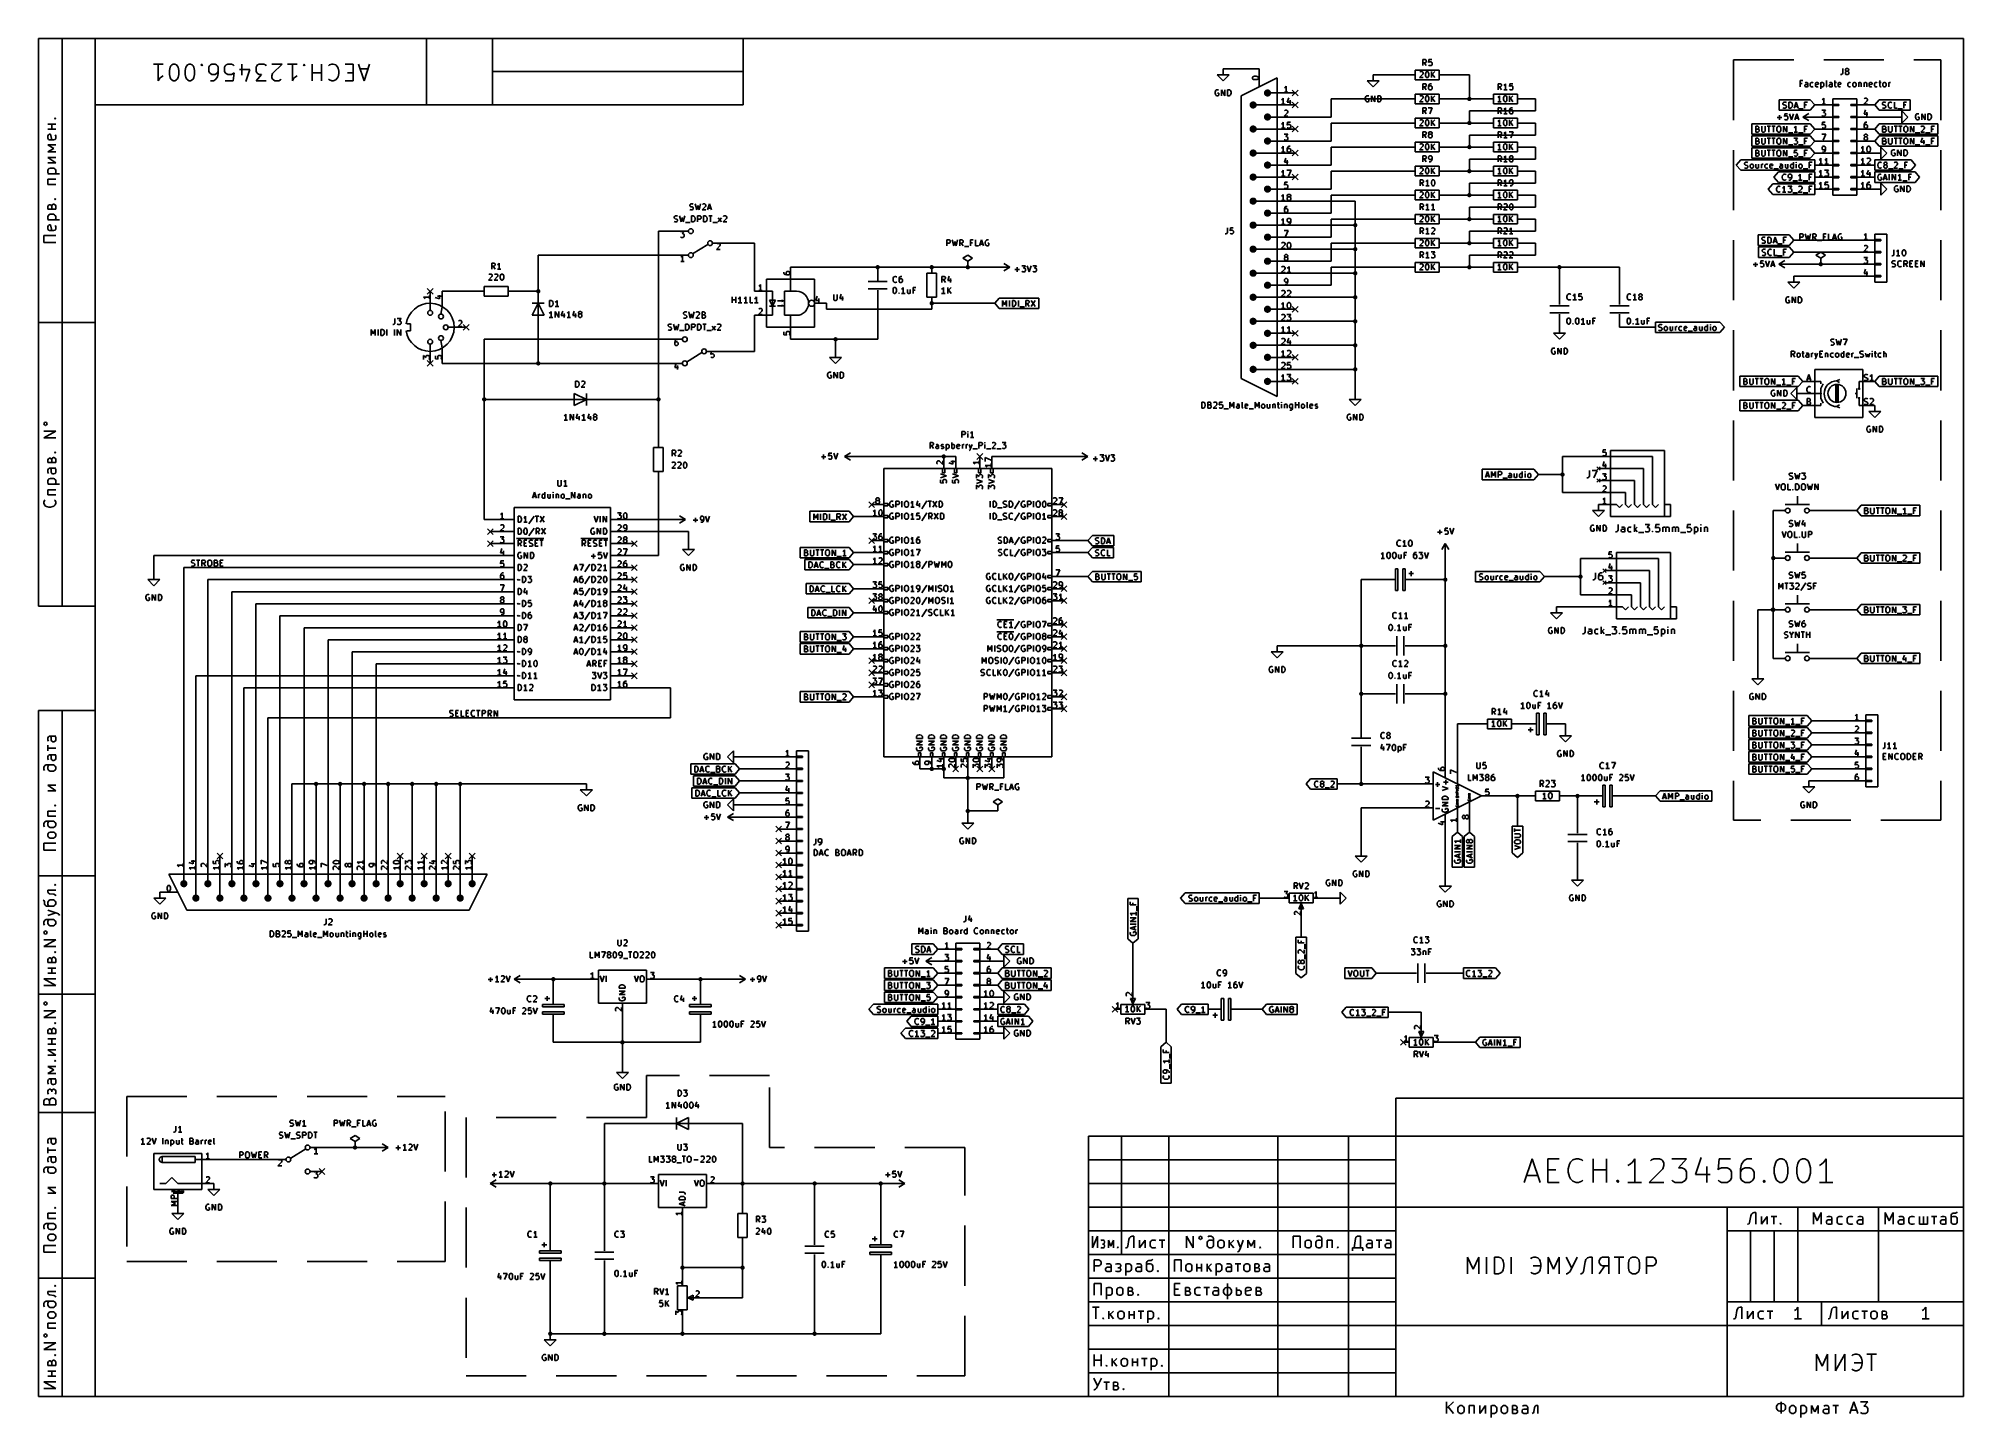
# Model space of a CAD drawing. Extents: x 0.3 to 16.3, y -11.7 to -0.2.
import ezdxf

# ---------------------------------------------------------------- set-up
doc = ezdxf.new("R2010")
doc.units = 0
doc.header["$MEASUREMENT"] = 0
doc.linetypes.add('DASHED', pattern=[0.75, 0.5, -0.25])
doc.layers.add('BLACK', color=7, linetype='CONTINUOUS')

msp = doc.modelspace()

# ---------------------------------------------------------------- linework, layer by layer
at = {"layer": 'BLACK', "linetype": 'CONTINUOUS'}
for p, q in [((0.314961, -0.196937), (0.787402, -0.196937)), ((0.314961, -0.196937), (0.314961, -4.92135)), ((0.511811, -0.196937), (0.511811, -4.92135)), ((0.787402, -11.4961), (0.787402, -0.19685)), ((0.787402, -0.19685), (16.3381, -0.19685)), ((3.54331, -0.19685), (3.54331, -0.748031)), ((4.09449, -0.19685), (4.09449, -0.748031)), ((6.1811, -0.19685), (6.1811, -0.748031)), ((16.3381, -0.19685), (16.3381, -11.4961)), ((1.27296, -0.410102), (1.3517, -0.410102)), ((1.31233, -0.410102), (1.31233, -0.547898)), ((1.4042, -0.462594), (1.41076, -0.43635)), ((1.4042, -0.495406), (1.4042, -0.462594)), ((1.41076, -0.43635), (1.41732, -0.423224)), ((1.41732, -0.423224), (1.42388, -0.416665)), ((1.42388, -0.416665), (1.43701, -0.410102)), ((1.43701, -0.410102), (1.45013, -0.410102)), ((1.45013, -0.410102), (1.46325, -0.416665)), ((1.46325, -0.416665), (1.46981, -0.423224)), ((1.46981, -0.423224), (1.47638, -0.43635)), ((1.47638, -0.43635), (1.48294, -0.462594)), ((1.48294, -0.462594), (1.48294, -0.495406)), ((1.53543, -0.462594), (1.54199, -0.43635)), ((1.53543, -0.495406), (1.53543, -0.462594)), ((1.54199, -0.43635), (1.54856, -0.423224)), ((1.54856, -0.423224), (1.55512, -0.416665)), ((1.55512, -0.416665), (1.56824, -0.410102)), ((1.56824, -0.410102), (1.58136, -0.410102)), ((1.58136, -0.410102), (1.59449, -0.416665)), ((1.59449, -0.416665), (1.60105, -0.423224)), ((1.60105, -0.423224), (1.60761, -0.43635)), ((1.60761, -0.43635), (1.61417, -0.462594)), ((1.61417, -0.462594), (1.61417, -0.495406)), ((1.66667, -0.416665), (1.67323, -0.410102)), ((1.67323, -0.423224), (1.66667, -0.416665)), ((1.67323, -0.410102), (1.67979, -0.416665)), ((1.67323, -0.423224), (1.67323, -0.410102)), ((1.67979, -0.416665), (1.67323, -0.423224)), ((1.73884, -0.423224), (1.73228, -0.43635)), ((1.73228, -0.43635), (1.73228, -0.469157)), ((1.73228, -0.469157), (1.73884, -0.48228)), ((1.74541, -0.416665), (1.73884, -0.423224)), ((1.75853, -0.410102), (1.74541, -0.416665)), ((1.78478, -0.410102), (1.75853, -0.410102)), ((1.7979, -0.416665), (1.78478, -0.410102)), ((1.80446, -0.423224), (1.7979, -0.416665)), ((1.81102, -0.43635), (1.80446, -0.423224)), ((1.80446, -0.48228), (1.81102, -0.469157)), ((1.81102, -0.488843), (1.81102, -0.43635)), ((1.86352, -0.43635), (1.87008, -0.423224)), ((1.86352, -0.469157), (1.86352, -0.43635)), ((1.87008, -0.48228), (1.86352, -0.469157)), ((1.87008, -0.423224), (1.87664, -0.416665)), ((1.87664, -0.416665), (1.88976, -0.410102)), ((1.88976, -0.410102), (1.92257, -0.410102)), ((1.92257, -0.410102), (1.93569, -0.416665)), ((1.93569, -0.416665), (1.94226, -0.423228)), ((2.07349, -0.456035), (1.98819, -0.456035)), ((2.00787, -0.501969), (2.00787, -0.410102)), ((2.04068, -0.554461), (2.07349, -0.456035)), ((2.12598, -0.43635), (2.13254, -0.423228)), ((2.12598, -0.469157), (2.12598, -0.43635)), ((2.13254, -0.482283), (2.12598, -0.469157)), ((2.13254, -0.423228), (2.13911, -0.416665)), ((2.13911, -0.416665), (2.15223, -0.410102)), ((2.15223, -0.410102), (2.1916, -0.410102)), ((2.1916, -0.410102), (2.20472, -0.416665)), ((2.20472, -0.416665), (2.21128, -0.423228)), ((2.34252, -0.410102), (2.25722, -0.410102)), ((2.26378, -0.488843), (2.34252, -0.410102)), ((2.38845, -0.410102), (2.46719, -0.410102)), ((2.42782, -0.410102), (2.42782, -0.547898)), ((2.51969, -0.416665), (2.52624, -0.410102)), ((2.52624, -0.423228), (2.51969, -0.416665)), ((2.52624, -0.410102), (2.53281, -0.416665)), ((2.52624, -0.423228), (2.52624, -0.410102)), ((2.53281, -0.416665), (2.52624, -0.423228)), ((2.59186, -0.410102), (2.59186, -0.547898)), ((2.6706, -0.410102), (2.6706, -0.547898)), ((2.72966, -0.423228), (2.73622, -0.416665)), ((2.73622, -0.416665), (2.75591, -0.410102)), ((2.75591, -0.410102), (2.76903, -0.410102)), ((2.76903, -0.410102), (2.78871, -0.416665)), ((2.78871, -0.416665), (2.80183, -0.429787)), ((2.80183, -0.429787), (2.8084, -0.442913)), ((2.8084, -0.442913), (2.81496, -0.469157)), ((2.81496, -0.469157), (2.81496, -0.488843)), ((2.86745, -0.410102), (2.93307, -0.410102)), ((2.93307, -0.410102), (2.93307, -0.547898)), ((3.02493, -0.547898), (2.979, -0.410102)), ((3.05774, -0.449472), (2.99213, -0.449472)), ((3.07087, -0.410102), (3.02493, -0.547898)), ((4.09449, -0.472441), (6.1811, -0.472441)), ((10.175, -0.45), (10.175, -0.5)), ((10.175, -0.45), (10.475, -0.45)), ((10.475, -0.6), (10.475, -0.45)), ((10.475, -0.6), (10.475, -0.45)), ((11.975, -0.46), (11.775, -0.46)), ((11.775, -0.46), (11.775, -0.54)), ((11.8119, -0.477378), (11.8143, -0.475)), ((11.8143, -0.475), (11.819, -0.472618)), ((11.819, -0.472618), (11.8309, -0.472618)), ((11.8309, -0.472618), (11.8357, -0.475)), ((11.8357, -0.475), (11.8381, -0.477378)), ((11.8381, -0.422618), (11.8381, -0.372618)), ((11.8381, -0.372618), (11.8571, -0.372618)), ((11.8571, -0.398807), (11.8381, -0.398807)), ((11.8381, -0.477378), (11.8405, -0.482142)), ((11.8667, -0.422618), (11.85, -0.398807)), ((11.8571, -0.372618), (11.8619, -0.375)), ((11.8619, -0.396425), (11.8571, -0.398807)), ((11.8619, -0.375), (11.8643, -0.377378)), ((11.8643, -0.394047), (11.8619, -0.396425)), ((11.8619, -0.482142), (11.8643, -0.477378)), ((11.8643, -0.377378), (11.8667, -0.382142)), ((11.8667, -0.389283), (11.8643, -0.394047)), ((11.8643, -0.477378), (11.8667, -0.475)), ((11.8667, -0.382142), (11.8667, -0.389283)), ((11.8667, -0.475), (11.8714, -0.472618)), ((11.8714, -0.472618), (11.8762, -0.472618)), ((11.8762, -0.472618), (11.8809, -0.475)), ((11.8809, -0.475), (11.8833, -0.477378)), ((11.8833, -0.477378), (11.8857, -0.482142)), ((11.8881, -0.372618), (11.8857, -0.396425)), ((11.8857, -0.396425), (11.8881, -0.394047)), ((11.8881, -0.420236), (11.8857, -0.417854)), ((11.9119, -0.372618), (11.8881, -0.372618)), ((11.8881, -0.394047), (11.8929, -0.391665)), ((11.8929, -0.422618), (11.8881, -0.420236)), ((11.8929, -0.391665), (11.9048, -0.391665)), ((11.9048, -0.422618), (11.8929, -0.422618)), ((11.9048, -0.391665), (11.9095, -0.394047)), ((11.9095, -0.420236), (11.9048, -0.422618)), ((11.9095, -0.394047), (11.9119, -0.396425)), ((11.9119, -0.417854), (11.9095, -0.420236)), ((11.9095, -0.522618), (11.9095, -0.472618)), ((11.9381, -0.472618), (11.9095, -0.501189)), ((11.9119, -0.396425), (11.9143, -0.401189)), ((11.9143, -0.413094), (11.9119, -0.417854)), ((11.9143, -0.401189), (11.9143, -0.413094)), ((11.975, -0.54), (11.975, -0.46)), ((15.3333, -0.447614), (15.3333, -0.483327)), ((15.3333, -0.447614), (15.3333, -0.483327)), ((15.3548, -0.457138), (15.3571, -0.452374)), ((15.3548, -0.457138), (15.3571, -0.452374)), ((15.3548, -0.45952), (15.3548, -0.457138)), ((15.3548, -0.45952), (15.3548, -0.457138)), ((15.3571, -0.46428), (15.3548, -0.45952)), ((15.3571, -0.46428), (15.3548, -0.45952)), ((15.3571, -0.473803), (15.3548, -0.478567)), ((15.3571, -0.473803), (15.3548, -0.478567)), ((15.3548, -0.478567), (15.3548, -0.488091)), ((15.3548, -0.478567), (15.3548, -0.488091)), ((15.3571, -0.452374), (15.3595, -0.449996)), ((15.3571, -0.452374), (15.3595, -0.449996)), ((15.3595, -0.466661), (15.3571, -0.46428)), ((15.3595, -0.466661), (15.3571, -0.46428)), ((15.3595, -0.471421), (15.3571, -0.473803)), ((15.3595, -0.471421), (15.3571, -0.473803)), ((15.3595, -0.449996), (15.3643, -0.447614)), ((15.3595, -0.449996), (15.3643, -0.447614)), ((15.3643, -0.469043), (15.3595, -0.466661)), ((15.3643, -0.469043), (15.3595, -0.466661)), ((15.3643, -0.469043), (15.3595, -0.471421)), ((15.3643, -0.469043), (15.3595, -0.471421)), ((15.3643, -0.447614), (15.3738, -0.447614)), ((15.3643, -0.447614), (15.3738, -0.447614)), ((15.3738, -0.469043), (15.3643, -0.469043)), ((15.3738, -0.469043), (15.3643, -0.469043)), ((15.3738, -0.447614), (15.3786, -0.449996)), ((15.3738, -0.447614), (15.3786, -0.449996)), ((15.3786, -0.466661), (15.3738, -0.469043)), ((15.3786, -0.466661), (15.3738, -0.469043)), ((15.3786, -0.471421), (15.3738, -0.469043)), ((15.3786, -0.471421), (15.3738, -0.469043)), ((15.3786, -0.449996), (15.3809, -0.452374)), ((15.3786, -0.449996), (15.3809, -0.452374)), ((15.3809, -0.46428), (15.3786, -0.466661)), ((15.3809, -0.46428), (15.3786, -0.466661)), ((15.3809, -0.473803), (15.3786, -0.471421)), ((15.3809, -0.473803), (15.3786, -0.471421)), ((15.3809, -0.452374), (15.3833, -0.457138)), ((15.3809, -0.452374), (15.3833, -0.457138)), ((15.3833, -0.45952), (15.3809, -0.46428)), ((15.3833, -0.45952), (15.3809, -0.46428)), ((15.3833, -0.478567), (15.3809, -0.473803)), ((15.3833, -0.478567), (15.3809, -0.473803)), ((15.3833, -0.457138), (15.3833, -0.45952)), ((15.3833, -0.457138), (15.3833, -0.45952)), ((15.3833, -0.488091), (15.3833, -0.478567)), ((15.3833, -0.488091), (15.3833, -0.478567)), ((1.31233, -0.547898), (1.32546, -0.528213)), ((1.32546, -0.528213), (1.33858, -0.515091)), ((1.33858, -0.515091), (1.3517, -0.508528)), ((1.41076, -0.52165), (1.4042, -0.495406)), ((1.41732, -0.534776), (1.41076, -0.52165)), ((1.42388, -0.541335), (1.41732, -0.534776)), ((1.43701, -0.547898), (1.42388, -0.541335)), ((1.45013, -0.547898), (1.43701, -0.547898)), ((1.46325, -0.541335), (1.45013, -0.547898)), ((1.46981, -0.534776), (1.46325, -0.541335)), ((1.47638, -0.52165), (1.46981, -0.534776)), ((1.48294, -0.495406), (1.47638, -0.52165)), ((1.54199, -0.52165), (1.53543, -0.495406)), ((1.54856, -0.534776), (1.54199, -0.52165)), ((1.55512, -0.541335), (1.54856, -0.534776)), ((1.56824, -0.547898), (1.55512, -0.541335)), ((1.58136, -0.547898), (1.56824, -0.547898)), ((1.59449, -0.541335), (1.58136, -0.547898)), ((1.60105, -0.534776), (1.59449, -0.541335)), ((1.60761, -0.52165), (1.60105, -0.534776)), ((1.61417, -0.495406), (1.60761, -0.52165)), ((1.73884, -0.48228), (1.74541, -0.488843)), ((1.74541, -0.488843), (1.75853, -0.495406)), ((1.74541, -0.547898), (1.77165, -0.547898)), ((1.75853, -0.495406), (1.78478, -0.495406)), ((1.77165, -0.547898), (1.78478, -0.541339)), ((1.78478, -0.495406), (1.7979, -0.488843)), ((1.78478, -0.541339), (1.79134, -0.534776)), ((1.79134, -0.534776), (1.80446, -0.515091)), ((1.7979, -0.488843), (1.80446, -0.48228)), ((1.80446, -0.515091), (1.81102, -0.488843)), ((1.87664, -0.488843), (1.87008, -0.48228)), ((1.87008, -0.547898), (1.93569, -0.547898)), ((1.88976, -0.495406), (1.87664, -0.488843)), ((1.92257, -0.495406), (1.88976, -0.495406)), ((1.93569, -0.488843), (1.92257, -0.495406)), ((1.93569, -0.547898), (1.94226, -0.482283)), ((1.94226, -0.482283), (1.93569, -0.488843)), ((2.12598, -0.547898), (2.17191, -0.495406)), ((2.21128, -0.547898), (2.12598, -0.547898)), ((2.13911, -0.488843), (2.13254, -0.482283)), ((2.15223, -0.495406), (2.13911, -0.488843)), ((2.17191, -0.495406), (2.15223, -0.495406)), ((2.25722, -0.508528), (2.26378, -0.488843)), ((2.25722, -0.521654), (2.25722, -0.508528)), ((2.26378, -0.534776), (2.25722, -0.521654)), ((2.27034, -0.541339), (2.26378, -0.534776)), ((2.28346, -0.547898), (2.27034, -0.541339)), ((2.31627, -0.547898), (2.28346, -0.547898)), ((2.32939, -0.541339), (2.31627, -0.547898)), ((2.33596, -0.534776), (2.32939, -0.541339)), ((2.42782, -0.547898), (2.44094, -0.528213)), ((2.44094, -0.528213), (2.45407, -0.515091)), ((2.45407, -0.515091), (2.46719, -0.508528)), ((2.6706, -0.482283), (2.59186, -0.482283)), ((2.73622, -0.541339), (2.72966, -0.534776)), ((2.75591, -0.547898), (2.73622, -0.541339)), ((2.76903, -0.547898), (2.75591, -0.547898)), ((2.78871, -0.541339), (2.76903, -0.547898)), ((2.80183, -0.528213), (2.78871, -0.541339)), ((2.8084, -0.515091), (2.80183, -0.528213)), ((2.81496, -0.488843), (2.8084, -0.515091)), ((2.93307, -0.547898), (2.86745, -0.547898)), ((2.93307, -0.482283), (2.88714, -0.482283)), ((10.1107, -0.63452), (10.1083, -0.644043)), ((10.1107, -0.63452), (10.1083, -0.644043)), ((10.1131, -0.629756), (10.1107, -0.63452)), ((10.1131, -0.629756), (10.1107, -0.63452)), ((10.1179, -0.624996), (10.1131, -0.629756)), ((10.1179, -0.624996), (10.1131, -0.629756)), ((10.125, -0.622614), (10.1179, -0.624996)), ((10.125, -0.622614), (10.1179, -0.624996)), ((10.175, -0.55), (10.125, -0.5)), ((10.125, -0.5), (10.175, -0.5)), ((10.1321, -0.622614), (10.125, -0.622614)), ((10.1321, -0.622614), (10.125, -0.622614)), ((10.1369, -0.624996), (10.1321, -0.622614)), ((10.1369, -0.624996), (10.1321, -0.622614)), ((10.1607, -0.672614), (10.1607, -0.622614)), ((10.1607, -0.622614), (10.1893, -0.672614)), ((10.1607, -0.672614), (10.1607, -0.622614)), ((10.1607, -0.622614), (10.1893, -0.672614)), ((10.175, -0.5), (10.225, -0.5)), ((10.225, -0.5), (10.175, -0.55)), ((10.1893, -0.672614), (10.1893, -0.622614)), ((10.1893, -0.672614), (10.1893, -0.622614)), ((10.2131, -0.672614), (10.2131, -0.622614)), ((10.2131, -0.622614), (10.225, -0.622614)), ((10.2131, -0.672614), (10.2131, -0.622614)), ((10.2131, -0.622614), (10.225, -0.622614)), ((10.225, -0.622614), (10.2321, -0.624996)), ((10.225, -0.622614), (10.2321, -0.624996)), ((10.2321, -0.624996), (10.2369, -0.629756)), ((10.2321, -0.624996), (10.2369, -0.629756)), ((10.2369, -0.629756), (10.2393, -0.63452)), ((10.2369, -0.629756), (10.2393, -0.63452)), ((10.2393, -0.63452), (10.2417, -0.644043)), ((10.2393, -0.63452), (10.2417, -0.644043)), ((10.625, -0.525), (10.325, -0.675)), ((10.4186, -0.522618), (10.421, -0.517854)), ((10.4186, -0.522618), (10.421, -0.517854)), ((10.4186, -0.527378), (10.4186, -0.522618)), ((10.4186, -0.527378), (10.4186, -0.522618)), ((10.421, -0.532142), (10.4186, -0.527378)), ((10.421, -0.532142), (10.4186, -0.527378)), ((10.421, -0.517854), (10.4234, -0.515472)), ((10.421, -0.517854), (10.4234, -0.515472)), ((10.4234, -0.534524), (10.421, -0.532142)), ((10.4234, -0.534524), (10.421, -0.532142)), ((10.4234, -0.515472), (10.4281, -0.513094)), ((10.4234, -0.515472), (10.4281, -0.513094)), ((10.4281, -0.536902), (10.4234, -0.534524)), ((10.4281, -0.536902), (10.4234, -0.534524)), ((10.4281, -0.513094), (10.4377, -0.510713)), ((10.4281, -0.513094), (10.4377, -0.510713)), ((10.4377, -0.539283), (10.4281, -0.536902)), ((10.4377, -0.539283), (10.4281, -0.536902)), ((10.4377, -0.510713), (10.4496, -0.510713)), ((10.4377, -0.510713), (10.4496, -0.510713)), ((10.4496, -0.539283), (10.4377, -0.539283)), ((10.4496, -0.539283), (10.4377, -0.539283)), ((10.4496, -0.510713), (10.4591, -0.513094)), ((10.4496, -0.510713), (10.4591, -0.513094)), ((10.4591, -0.536902), (10.4496, -0.539283)), ((10.4591, -0.536902), (10.4496, -0.539283)), ((10.4591, -0.513094), (10.4639, -0.515472)), ((10.4591, -0.513094), (10.4639, -0.515472)), ((10.4639, -0.534524), (10.4591, -0.536902)), ((10.4639, -0.534524), (10.4591, -0.536902)), ((10.4639, -0.515472), (10.4662, -0.517854)), ((10.4639, -0.515472), (10.4662, -0.517854)), ((10.4662, -0.532142), (10.4639, -0.534524)), ((10.4662, -0.532142), (10.4639, -0.534524)), ((10.4662, -0.517854), (10.4686, -0.522618)), ((10.4662, -0.517854), (10.4686, -0.522618)), ((10.4686, -0.527378), (10.4662, -0.532142)), ((10.4686, -0.527378), (10.4662, -0.532142)), ((10.4686, -0.522618), (10.4686, -0.527378)), ((10.4686, -0.522618), (10.4686, -0.527378)), ((10.625, -3.175), (10.625, -0.525)), ((10.6905, -0.605524), (10.6857, -0.607902)), ((10.6905, -0.605524), (10.6857, -0.607902)), ((10.6952, -0.60076), (10.6905, -0.605524)), ((10.6952, -0.60076), (10.6905, -0.605524)), ((10.7, -0.593618), (10.6952, -0.60076)), ((10.7, -0.593618), (10.6952, -0.60076)), ((10.7, -0.643618), (10.7, -0.593618)), ((10.7, -0.643618), (10.7, -0.593618)), ((10.751, -0.626), (10.799, -0.674)), ((10.799, -0.626), (10.751, -0.674)), ((11.425, -0.6), (11.375, -0.55)), ((11.375, -0.55), (11.425, -0.55)), ((11.425, -0.5), (11.425, -0.55)), ((11.425, -0.5), (11.725, -0.5)), ((11.425, -0.55), (11.475, -0.55)), ((11.475, -0.55), (11.425, -0.6)), ((11.775, -0.5), (11.725, -0.5)), ((11.775, -0.54), (11.975, -0.54)), ((11.8381, -0.494047), (11.8095, -0.522618)), ((11.8095, -0.522618), (11.8405, -0.522618)), ((11.8405, -0.486902), (11.8381, -0.494047)), ((11.8381, -0.622618), (11.8381, -0.572618)), ((11.8381, -0.572618), (11.8571, -0.572618)), ((11.8571, -0.598807), (11.8381, -0.598807)), ((11.8405, -0.482142), (11.8405, -0.486902)), ((11.8667, -0.622618), (11.85, -0.598807)), ((11.8571, -0.572618), (11.8619, -0.575)), ((11.8619, -0.596425), (11.8571, -0.598807)), ((11.8595, -0.491665), (11.8619, -0.482142)), ((11.8595, -0.503571), (11.8595, -0.491665)), ((11.8619, -0.513094), (11.8595, -0.503571)), ((11.8643, -0.517854), (11.8619, -0.513094)), ((11.8619, -0.575), (11.8643, -0.577378)), ((11.8643, -0.594047), (11.8619, -0.596425)), ((11.8667, -0.520236), (11.8643, -0.517854)), ((11.8643, -0.577378), (11.8667, -0.582142)), ((11.8667, -0.589283), (11.8643, -0.594047)), ((11.8714, -0.522618), (11.8667, -0.520236)), ((11.8667, -0.582142), (11.8667, -0.589283)), ((11.8762, -0.522618), (11.8714, -0.522618)), ((11.8809, -0.520236), (11.8762, -0.522618)), ((11.8833, -0.517854), (11.8809, -0.520236)), ((11.8857, -0.513094), (11.8833, -0.517854)), ((11.8857, -0.482142), (11.8881, -0.491665)), ((11.8881, -0.503571), (11.8857, -0.513094)), ((11.8881, -0.584524), (11.8857, -0.594047)), ((11.8857, -0.594047), (11.8857, -0.613094)), ((11.8881, -0.596425), (11.8857, -0.601189)), ((11.8857, -0.613094), (11.8881, -0.617854)), ((11.8881, -0.491665), (11.8881, -0.503571)), ((11.8929, -0.577378), (11.8881, -0.584524)), ((11.8905, -0.594047), (11.8881, -0.596425)), ((11.8881, -0.617854), (11.8905, -0.620236)), ((11.8952, -0.591665), (11.8905, -0.594047)), ((11.8905, -0.620236), (11.8952, -0.622618)), ((11.8952, -0.575), (11.8929, -0.577378)), ((11.9, -0.572618), (11.8952, -0.575)), ((11.9048, -0.591665), (11.8952, -0.591665)), ((11.8952, -0.622618), (11.9048, -0.622618)), ((11.9095, -0.572618), (11.9, -0.572618)), ((11.9095, -0.594047), (11.9048, -0.591665)), ((11.9048, -0.622618), (11.9095, -0.620236)), ((11.9119, -0.596425), (11.9095, -0.594047)), ((11.9095, -0.620236), (11.9119, -0.617854)), ((11.9143, -0.601189), (11.9119, -0.596425)), ((11.9119, -0.617854), (11.9143, -0.613094)), ((11.9143, -0.613094), (11.9143, -0.601189)), ((11.9381, -0.522618), (11.9167, -0.494047)), ((11.975, -0.5), (12.025, -0.5)), ((12.025, -0.5), (12.225, -0.5)), ((12.225, -0.5), (12.225, -0.7)), ((12.4643, -0.622618), (12.4643, -0.572618)), ((12.4643, -0.572618), (12.4833, -0.572618)), ((12.4833, -0.598807), (12.4643, -0.598807)), ((12.4929, -0.622618), (12.4762, -0.598807)), ((12.4833, -0.572618), (12.4881, -0.575)), ((12.4881, -0.596425), (12.4833, -0.598807)), ((12.4881, -0.575), (12.4905, -0.577378)), ((12.4905, -0.594047), (12.4881, -0.596425)), ((12.4905, -0.577378), (12.4929, -0.582142)), ((12.4929, -0.589283), (12.4905, -0.594047)), ((12.4929, -0.582142), (12.4929, -0.589283)), ((12.5167, -0.584524), (12.5119, -0.586902)), ((12.5405, -0.622618), (12.5119, -0.622618)), ((12.5214, -0.57976), (12.5167, -0.584524)), ((12.5262, -0.572618), (12.5214, -0.57976)), ((12.5262, -0.622618), (12.5262, -0.572618)), ((12.5619, -0.572618), (12.5595, -0.596425)), ((12.5595, -0.596425), (12.5619, -0.594047)), ((12.5619, -0.620236), (12.5595, -0.617854)), ((12.5857, -0.572618), (12.5619, -0.572618)), ((12.5619, -0.594047), (12.5667, -0.591665)), ((12.5667, -0.622618), (12.5619, -0.620236)), ((12.5667, -0.591665), (12.5786, -0.591665)), ((12.5786, -0.622618), (12.5667, -0.622618)), ((12.5786, -0.591665), (12.5833, -0.594047)), ((12.5833, -0.620236), (12.5786, -0.622618)), ((12.5833, -0.594047), (12.5857, -0.596425)), ((12.5857, -0.617854), (12.5833, -0.620236)), ((12.5857, -0.596425), (12.5881, -0.601189)), ((12.5881, -0.613094), (12.5857, -0.617854)), ((12.5881, -0.601189), (12.5881, -0.613094)), ((14.9774, -0.597614), (14.9774, -0.547614)), ((14.9774, -0.547614), (15.0012, -0.547614)), ((14.9774, -0.597614), (14.9774, -0.547614)), ((14.9774, -0.547614), (15.0012, -0.547614)), ((14.994, -0.571421), (14.9774, -0.571421)), ((14.994, -0.571421), (14.9774, -0.571421)), ((15.0179, -0.585709), (15.0202, -0.580945)), ((15.0179, -0.585709), (15.0202, -0.580945)), ((15.0179, -0.590469), (15.0179, -0.585709)), ((15.0179, -0.590469), (15.0179, -0.585709)), ((15.0202, -0.595232), (15.0179, -0.590469)), ((15.0202, -0.595232), (15.0179, -0.590469)), ((15.025, -0.56428), (15.0202, -0.566661)), ((15.025, -0.56428), (15.0202, -0.566661)), ((15.0202, -0.580945), (15.025, -0.578567)), ((15.0202, -0.580945), (15.025, -0.578567)), ((15.025, -0.597614), (15.0202, -0.595232)), ((15.025, -0.597614), (15.0202, -0.595232)), ((15.0345, -0.56428), (15.025, -0.56428)), ((15.0345, -0.56428), (15.025, -0.56428)), ((15.025, -0.578567), (15.0369, -0.578567)), ((15.025, -0.578567), (15.0369, -0.578567)), ((15.0369, -0.597614), (15.025, -0.597614)), ((15.0369, -0.597614), (15.025, -0.597614)), ((15.0393, -0.566661), (15.0345, -0.56428)), ((15.0393, -0.566661), (15.0345, -0.56428)), ((15.0369, -0.578567), (15.0417, -0.576185)), ((15.0369, -0.578567), (15.0417, -0.576185)), ((15.0417, -0.595232), (15.0369, -0.597614)), ((15.0417, -0.595232), (15.0369, -0.597614)), ((15.0417, -0.571421), (15.0393, -0.566661)), ((15.0417, -0.571421), (15.0393, -0.566661)), ((15.0417, -0.597614), (15.0417, -0.571421)), ((15.0417, -0.597614), (15.0417, -0.571421)), ((15.0631, -0.573803), (15.0655, -0.569043)), ((15.0631, -0.573803), (15.0655, -0.569043)), ((15.0631, -0.588091), (15.0631, -0.573803)), ((15.0631, -0.588091), (15.0631, -0.573803)), ((15.0655, -0.59285), (15.0631, -0.588091)), ((15.0655, -0.59285), (15.0631, -0.588091)), ((15.0655, -0.569043), (15.0679, -0.566661)), ((15.0655, -0.569043), (15.0679, -0.566661)), ((15.0679, -0.595232), (15.0655, -0.59285)), ((15.0679, -0.595232), (15.0655, -0.59285)), ((15.0679, -0.566661), (15.0726, -0.56428)), ((15.0679, -0.566661), (15.0726, -0.56428)), ((15.0726, -0.597614), (15.0679, -0.595232)), ((15.0726, -0.597614), (15.0679, -0.595232)), ((15.0726, -0.56428), (15.0821, -0.56428)), ((15.0726, -0.56428), (15.0821, -0.56428)), ((15.0821, -0.597614), (15.0726, -0.597614)), ((15.0821, -0.597614), (15.0726, -0.597614)), ((15.0821, -0.56428), (15.0869, -0.566661)), ((15.0821, -0.56428), (15.0869, -0.566661)), ((15.0869, -0.595232), (15.0821, -0.597614)), ((15.0869, -0.595232), (15.0821, -0.597614)), ((15.1059, -0.571421), (15.1083, -0.566661)), ((15.1059, -0.571421), (15.1083, -0.566661)), ((15.1059, -0.590469), (15.1059, -0.571421)), ((15.1059, -0.590469), (15.1059, -0.571421)), ((15.1298, -0.576185), (15.1059, -0.580945)), ((15.1298, -0.576185), (15.1059, -0.580945)), ((15.1083, -0.595232), (15.1059, -0.590469)), ((15.1083, -0.595232), (15.1059, -0.590469)), ((15.1083, -0.566661), (15.1131, -0.56428)), ((15.1083, -0.566661), (15.1131, -0.56428)), ((15.1131, -0.597614), (15.1083, -0.595232)), ((15.1131, -0.597614), (15.1083, -0.595232)), ((15.1131, -0.56428), (15.1226, -0.56428)), ((15.1131, -0.56428), (15.1226, -0.56428)), ((15.1226, -0.597614), (15.1131, -0.597614)), ((15.1226, -0.597614), (15.1131, -0.597614)), ((15.1226, -0.56428), (15.1274, -0.566661)), ((15.1226, -0.56428), (15.1274, -0.566661)), ((15.1274, -0.595232), (15.1226, -0.597614)), ((15.1274, -0.595232), (15.1226, -0.597614)), ((15.1274, -0.566661), (15.1298, -0.571421)), ((15.1274, -0.566661), (15.1298, -0.571421)), ((15.1298, -0.571421), (15.1298, -0.576185)), ((15.1298, -0.571421), (15.1298, -0.576185)), ((15.1512, -0.56428), (15.1512, -0.61428)), ((15.1512, -0.566661), (15.1559, -0.56428)), ((15.1512, -0.56428), (15.1512, -0.61428)), ((15.1512, -0.566661), (15.1559, -0.56428)), ((15.1559, -0.597614), (15.1512, -0.595232)), ((15.1559, -0.597614), (15.1512, -0.595232)), ((15.1559, -0.56428), (15.1655, -0.56428)), ((15.1559, -0.56428), (15.1655, -0.56428)), ((15.1655, -0.597614), (15.1559, -0.597614)), ((15.1655, -0.597614), (15.1559, -0.597614)), ((15.1655, -0.56428), (15.1702, -0.566661)), ((15.1655, -0.56428), (15.1702, -0.566661)), ((15.1702, -0.595232), (15.1655, -0.597614)), ((15.1702, -0.595232), (15.1655, -0.597614)), ((15.1702, -0.566661), (15.1726, -0.569043)), ((15.1702, -0.566661), (15.1726, -0.569043)), ((15.1726, -0.59285), (15.1702, -0.595232)), ((15.1726, -0.59285), (15.1702, -0.595232)), ((15.1726, -0.569043), (15.175, -0.573803)), ((15.1726, -0.569043), (15.175, -0.573803)), ((15.175, -0.588091), (15.1726, -0.59285)), ((15.175, -0.588091), (15.1726, -0.59285)), ((15.175, -0.573803), (15.175, -0.588091)), ((15.175, -0.573803), (15.175, -0.588091)), ((15.1964, -0.590469), (15.1964, -0.547614)), ((15.1964, -0.590469), (15.1964, -0.547614)), ((15.1988, -0.595232), (15.1964, -0.590469)), ((15.1988, -0.595232), (15.1964, -0.590469)), ((15.2036, -0.597614), (15.1988, -0.595232)), ((15.2036, -0.597614), (15.1988, -0.595232)), ((15.2202, -0.585709), (15.2226, -0.580945)), ((15.2202, -0.585709), (15.2226, -0.580945)), ((15.2202, -0.590469), (15.2202, -0.585709)), ((15.2202, -0.590469), (15.2202, -0.585709)), ((15.2226, -0.595232), (15.2202, -0.590469)), ((15.2226, -0.595232), (15.2202, -0.590469)), ((15.2274, -0.56428), (15.2226, -0.566661)), ((15.2274, -0.56428), (15.2226, -0.566661)), ((15.2226, -0.580945), (15.2274, -0.578567)), ((15.2226, -0.580945), (15.2274, -0.578567)), ((15.2274, -0.597614), (15.2226, -0.595232)), ((15.2274, -0.597614), (15.2226, -0.595232)), ((15.2369, -0.56428), (15.2274, -0.56428)), ((15.2369, -0.56428), (15.2274, -0.56428)), ((15.2274, -0.578567), (15.2393, -0.578567)), ((15.2274, -0.578567), (15.2393, -0.578567)), ((15.2393, -0.597614), (15.2274, -0.597614)), ((15.2393, -0.597614), (15.2274, -0.597614)), ((15.2417, -0.566661), (15.2369, -0.56428)), ((15.2417, -0.566661), (15.2369, -0.56428)), ((15.2393, -0.578567), (15.244, -0.576185)), ((15.2393, -0.578567), (15.244, -0.576185)), ((15.244, -0.595232), (15.2393, -0.597614)), ((15.244, -0.595232), (15.2393, -0.597614)), ((15.244, -0.571421), (15.2417, -0.566661)), ((15.244, -0.571421), (15.2417, -0.566661)), ((15.244, -0.597614), (15.244, -0.571421)), ((15.244, -0.597614), (15.244, -0.571421)), ((15.2607, -0.56428), (15.2798, -0.56428)), ((15.2607, -0.56428), (15.2798, -0.56428)), ((15.2679, -0.547614), (15.2679, -0.590469)), ((15.2679, -0.547614), (15.2679, -0.590469)), ((15.2679, -0.590469), (15.2702, -0.595232)), ((15.2679, -0.590469), (15.2702, -0.595232)), ((15.2702, -0.595232), (15.275, -0.597614)), ((15.2702, -0.595232), (15.275, -0.597614)), ((15.275, -0.597614), (15.2798, -0.597614)), ((15.275, -0.597614), (15.2798, -0.597614)), ((15.294, -0.571421), (15.2964, -0.566661)), ((15.294, -0.571421), (15.2964, -0.566661)), ((15.294, -0.590469), (15.294, -0.571421)), ((15.294, -0.590469), (15.294, -0.571421)), ((15.3179, -0.576185), (15.294, -0.580945)), ((15.3179, -0.576185), (15.294, -0.580945)), ((15.2964, -0.595232), (15.294, -0.590469)), ((15.2964, -0.595232), (15.294, -0.590469)), ((15.2964, -0.566661), (15.3012, -0.56428)), ((15.2964, -0.566661), (15.3012, -0.56428)), ((15.3012, -0.597614), (15.2964, -0.595232)), ((15.3012, -0.597614), (15.2964, -0.595232)), ((15.3012, -0.56428), (15.3107, -0.56428)), ((15.3012, -0.56428), (15.3107, -0.56428)), ((15.3107, -0.597614), (15.3012, -0.597614)), ((15.3107, -0.597614), (15.3012, -0.597614)), ((15.3107, -0.56428), (15.3155, -0.566661)), ((15.3107, -0.56428), (15.3155, -0.566661)), ((15.3155, -0.595232), (15.3107, -0.597614)), ((15.3155, -0.595232), (15.3107, -0.597614)), ((15.319, -0.497614), (15.3143, -0.497614)), ((15.319, -0.497614), (15.3143, -0.497614)), ((15.3155, -0.566661), (15.3179, -0.571421)), ((15.3155, -0.566661), (15.3179, -0.571421)), ((15.3179, -0.571421), (15.3179, -0.576185)), ((15.3179, -0.571421), (15.3179, -0.576185)), ((15.3262, -0.495232), (15.319, -0.497614)), ((15.3262, -0.495232), (15.319, -0.497614)), ((15.3309, -0.490469), (15.3262, -0.495232)), ((15.3309, -0.490469), (15.3262, -0.495232)), ((15.3333, -0.483327), (15.3309, -0.490469)), ((15.3333, -0.483327), (15.3309, -0.490469)), ((15.3548, -0.488091), (15.3571, -0.49285)), ((15.3548, -0.488091), (15.3571, -0.49285)), ((15.3571, -0.49285), (15.3595, -0.495232)), ((15.3571, -0.49285), (15.3595, -0.495232)), ((15.3595, -0.495232), (15.3643, -0.497614)), ((15.3595, -0.495232), (15.3643, -0.497614)), ((15.3643, -0.497614), (15.3738, -0.497614)), ((15.3643, -0.497614), (15.3738, -0.497614)), ((15.3738, -0.497614), (15.3786, -0.495232)), ((15.3738, -0.497614), (15.3786, -0.495232)), ((15.375, -0.573803), (15.3774, -0.569043)), ((15.375, -0.573803), (15.3774, -0.569043)), ((15.375, -0.588091), (15.375, -0.573803)), ((15.375, -0.588091), (15.375, -0.573803)), ((15.3774, -0.59285), (15.375, -0.588091)), ((15.3774, -0.59285), (15.375, -0.588091)), ((15.3774, -0.569043), (15.3798, -0.566661)), ((15.3774, -0.569043), (15.3798, -0.566661)), ((15.3798, -0.595232), (15.3774, -0.59285)), ((15.3798, -0.595232), (15.3774, -0.59285)), ((15.3786, -0.495232), (15.3809, -0.49285)), ((15.3786, -0.495232), (15.3809, -0.49285)), ((15.3798, -0.566661), (15.3845, -0.56428)), ((15.3798, -0.566661), (15.3845, -0.56428)), ((15.3845, -0.597614), (15.3798, -0.595232)), ((15.3845, -0.597614), (15.3798, -0.595232)), ((15.3809, -0.49285), (15.3833, -0.488091)), ((15.3809, -0.49285), (15.3833, -0.488091)), ((15.3845, -0.56428), (15.394, -0.56428)), ((15.3845, -0.56428), (15.394, -0.56428)), ((15.394, -0.597614), (15.3845, -0.597614)), ((15.394, -0.597614), (15.3845, -0.597614)), ((15.394, -0.56428), (15.3988, -0.566661)), ((15.394, -0.56428), (15.3988, -0.566661)), ((15.3988, -0.595232), (15.394, -0.597614)), ((15.3988, -0.595232), (15.394, -0.597614)), ((15.4179, -0.573803), (15.4202, -0.569043)), ((15.4179, -0.573803), (15.4202, -0.569043)), ((15.4179, -0.588091), (15.4179, -0.573803)), ((15.4179, -0.588091), (15.4179, -0.573803)), ((15.4202, -0.59285), (15.4179, -0.588091)), ((15.4202, -0.59285), (15.4179, -0.588091)), ((15.4202, -0.569043), (15.4226, -0.566661)), ((15.4202, -0.569043), (15.4226, -0.566661)), ((15.4226, -0.595232), (15.4202, -0.59285)), ((15.4226, -0.595232), (15.4202, -0.59285)), ((15.4226, -0.566661), (15.4274, -0.56428)), ((15.4226, -0.566661), (15.4274, -0.56428)), ((15.4274, -0.597614), (15.4226, -0.595232)), ((15.4274, -0.597614), (15.4226, -0.595232)), ((15.4274, -0.56428), (15.4345, -0.56428)), ((15.4274, -0.56428), (15.4345, -0.56428)), ((15.4345, -0.597614), (15.4274, -0.597614)), ((15.4345, -0.597614), (15.4274, -0.597614)), ((15.4345, -0.56428), (15.4393, -0.566661)), ((15.4345, -0.56428), (15.4393, -0.566661)), ((15.4393, -0.595232), (15.4345, -0.597614)), ((15.4393, -0.595232), (15.4345, -0.597614)), ((15.4393, -0.566661), (15.4417, -0.569043)), ((15.4393, -0.566661), (15.4417, -0.569043)), ((15.4417, -0.59285), (15.4393, -0.595232)), ((15.4417, -0.59285), (15.4393, -0.595232)), ((15.4417, -0.569043), (15.444, -0.573803)), ((15.4417, -0.569043), (15.444, -0.573803)), ((15.444, -0.588091), (15.4417, -0.59285)), ((15.444, -0.588091), (15.4417, -0.59285)), ((15.444, -0.573803), (15.444, -0.588091)), ((15.444, -0.573803), (15.444, -0.588091)), ((15.4655, -0.56428), (15.4655, -0.597614)), ((15.4655, -0.56428), (15.4655, -0.597614)), ((15.4655, -0.569043), (15.4679, -0.566661)), ((15.4655, -0.569043), (15.4679, -0.566661)), ((15.4679, -0.566661), (15.4726, -0.56428)), ((15.4679, -0.566661), (15.4726, -0.56428)), ((15.4726, -0.56428), (15.4798, -0.56428)), ((15.4726, -0.56428), (15.4798, -0.56428)), ((15.4798, -0.56428), (15.4845, -0.566661)), ((15.4798, -0.56428), (15.4845, -0.566661)), ((15.4845, -0.566661), (15.4869, -0.571421)), ((15.4845, -0.566661), (15.4869, -0.571421)), ((15.4869, -0.571421), (15.4869, -0.597614)), ((15.4869, -0.571421), (15.4869, -0.597614)), ((15.5107, -0.56428), (15.5107, -0.597614)), ((15.5107, -0.56428), (15.5107, -0.597614)), ((15.5107, -0.569043), (15.5131, -0.566661)), ((15.5107, -0.569043), (15.5131, -0.566661)), ((15.5131, -0.566661), (15.5179, -0.56428)), ((15.5131, -0.566661), (15.5179, -0.56428)), ((15.5179, -0.56428), (15.525, -0.56428)), ((15.5179, -0.56428), (15.525, -0.56428)), ((15.525, -0.56428), (15.5298, -0.566661)), ((15.525, -0.56428), (15.5298, -0.566661)), ((15.5298, -0.566661), (15.5321, -0.571421)), ((15.5298, -0.566661), (15.5321, -0.571421)), ((15.5321, -0.571421), (15.5321, -0.597614)), ((15.5321, -0.571421), (15.5321, -0.597614)), ((15.5536, -0.571421), (15.5559, -0.566661)), ((15.5536, -0.571421), (15.5559, -0.566661)), ((15.5536, -0.590469), (15.5536, -0.571421)), ((15.5536, -0.590469), (15.5536, -0.571421)), ((15.5774, -0.576185), (15.5536, -0.580945)), ((15.5774, -0.576185), (15.5536, -0.580945)), ((15.5559, -0.595232), (15.5536, -0.590469)), ((15.5559, -0.595232), (15.5536, -0.590469)), ((15.5559, -0.566661), (15.5607, -0.56428)), ((15.5559, -0.566661), (15.5607, -0.56428)), ((15.5607, -0.597614), (15.5559, -0.595232)), ((15.5607, -0.597614), (15.5559, -0.595232)), ((15.5607, -0.56428), (15.5702, -0.56428)), ((15.5607, -0.56428), (15.5702, -0.56428)), ((15.5702, -0.597614), (15.5607, -0.597614)), ((15.5702, -0.597614), (15.5607, -0.597614)), ((15.5702, -0.56428), (15.575, -0.566661)), ((15.5702, -0.56428), (15.575, -0.566661)), ((15.575, -0.595232), (15.5702, -0.597614)), ((15.575, -0.595232), (15.5702, -0.597614)), ((15.575, -0.566661), (15.5774, -0.571421)), ((15.575, -0.566661), (15.5774, -0.571421)), ((15.5774, -0.571421), (15.5774, -0.576185)), ((15.5774, -0.571421), (15.5774, -0.576185)), ((15.5964, -0.573803), (15.5988, -0.569043)), ((15.5964, -0.573803), (15.5988, -0.569043)), ((15.5964, -0.588091), (15.5964, -0.573803)), ((15.5964, -0.588091), (15.5964, -0.573803)), ((15.5988, -0.59285), (15.5964, -0.588091)), ((15.5988, -0.59285), (15.5964, -0.588091)), ((15.5988, -0.569043), (15.6012, -0.566661)), ((15.5988, -0.569043), (15.6012, -0.566661)), ((15.6012, -0.595232), (15.5988, -0.59285)), ((15.6012, -0.595232), (15.5988, -0.59285)), ((15.6012, -0.566661), (15.6059, -0.56428)), ((15.6012, -0.566661), (15.6059, -0.56428)), ((15.6059, -0.597614), (15.6012, -0.595232)), ((15.6059, -0.597614), (15.6012, -0.595232)), ((15.6059, -0.56428), (15.6155, -0.56428)), ((15.6059, -0.56428), (15.6155, -0.56428)), ((15.6155, -0.597614), (15.6059, -0.597614)), ((15.6155, -0.597614), (15.6059, -0.597614)), ((15.6155, -0.56428), (15.6202, -0.566661)), ((15.6155, -0.56428), (15.6202, -0.566661)), ((15.6202, -0.595232), (15.6155, -0.597614)), ((15.6202, -0.595232), (15.6155, -0.597614)), ((15.6345, -0.56428), (15.6536, -0.56428)), ((15.6345, -0.56428), (15.6536, -0.56428)), ((15.6417, -0.547614), (15.6417, -0.590469)), ((15.6417, -0.547614), (15.6417, -0.590469)), ((15.6417, -0.590469), (15.644, -0.595232)), ((15.6417, -0.590469), (15.644, -0.595232)), ((15.644, -0.595232), (15.6488, -0.597614)), ((15.644, -0.595232), (15.6488, -0.597614)), ((15.6488, -0.597614), (15.6536, -0.597614)), ((15.6488, -0.597614), (15.6536, -0.597614)), ((15.6679, -0.573803), (15.6702, -0.569043)), ((15.6679, -0.573803), (15.6702, -0.569043)), ((15.6679, -0.588091), (15.6679, -0.573803)), ((15.6679, -0.588091), (15.6679, -0.573803)), ((15.6702, -0.59285), (15.6679, -0.588091)), ((15.6702, -0.59285), (15.6679, -0.588091)), ((15.6702, -0.569043), (15.6726, -0.566661)), ((15.6702, -0.569043), (15.6726, -0.566661)), ((15.6726, -0.595232), (15.6702, -0.59285)), ((15.6726, -0.595232), (15.6702, -0.59285)), ((15.6726, -0.566661), (15.6774, -0.56428)), ((15.6726, -0.566661), (15.6774, -0.56428)), ((15.6774, -0.597614), (15.6726, -0.595232)), ((15.6774, -0.597614), (15.6726, -0.595232)), ((15.6774, -0.56428), (15.6845, -0.56428)), ((15.6774, -0.56428), (15.6845, -0.56428)), ((15.6845, -0.597614), (15.6774, -0.597614)), ((15.6845, -0.597614), (15.6774, -0.597614)), ((15.6845, -0.56428), (15.6893, -0.566661)), ((15.6845, -0.56428), (15.6893, -0.566661)), ((15.6893, -0.595232), (15.6845, -0.597614)), ((15.6893, -0.595232), (15.6845, -0.597614)), ((15.6893, -0.566661), (15.6917, -0.569043)), ((15.6893, -0.566661), (15.6917, -0.569043)), ((15.6917, -0.59285), (15.6893, -0.595232)), ((15.6917, -0.59285), (15.6893, -0.595232)), ((15.6917, -0.569043), (15.694, -0.573803)), ((15.6917, -0.569043), (15.694, -0.573803)), ((15.694, -0.588091), (15.6917, -0.59285)), ((15.694, -0.588091), (15.6917, -0.59285)), ((15.694, -0.573803), (15.694, -0.588091)), ((15.694, -0.573803), (15.694, -0.588091)), ((15.7155, -0.597614), (15.7155, -0.56428)), ((15.7155, -0.597614), (15.7155, -0.56428)), ((15.7155, -0.573803), (15.7179, -0.569043)), ((15.7155, -0.573803), (15.7179, -0.569043)), ((15.7179, -0.569043), (15.7202, -0.566661)), ((15.7179, -0.569043), (15.7202, -0.566661)), ((15.7202, -0.566661), (15.725, -0.56428)), ((15.7202, -0.566661), (15.725, -0.56428)), ((15.725, -0.56428), (15.7298, -0.56428)), ((15.725, -0.56428), (15.7298, -0.56428)), ((0.787402, -0.748031), (3.54331, -0.748031)), ((3.54331, -0.748031), (4.09449, -0.748031)), ((4.09449, -0.748031), (6.1811, -0.748031)), ((10.1083, -0.644043), (10.1083, -0.651185)), ((10.1083, -0.644043), (10.1083, -0.651185)), ((10.1083, -0.651185), (10.1107, -0.660709)), ((10.1083, -0.651185), (10.1107, -0.660709)), ((10.1107, -0.660709), (10.1131, -0.665469)), ((10.1107, -0.660709), (10.1131, -0.665469)), ((10.1131, -0.665469), (10.1179, -0.670232)), ((10.1131, -0.665469), (10.1179, -0.670232)), ((10.1179, -0.670232), (10.125, -0.672614)), ((10.1179, -0.670232), (10.125, -0.672614)), ((10.125, -0.672614), (10.1298, -0.672614)), ((10.125, -0.672614), (10.1298, -0.672614)), ((10.1393, -0.651185), (10.1298, -0.651185)), ((10.1393, -0.651185), (10.1298, -0.651185)), ((10.1298, -0.672614), (10.1369, -0.670232)), ((10.1298, -0.672614), (10.1369, -0.670232)), ((10.1369, -0.670232), (10.1393, -0.66785)), ((10.1369, -0.670232), (10.1393, -0.66785)), ((10.1393, -0.66785), (10.1393, -0.651185)), ((10.1393, -0.66785), (10.1393, -0.651185)), ((10.225, -0.672614), (10.2131, -0.672614)), ((10.225, -0.672614), (10.2131, -0.672614)), ((10.2321, -0.670232), (10.225, -0.672614)), ((10.2321, -0.670232), (10.225, -0.672614)), ((10.2369, -0.665469), (10.2321, -0.670232)), ((10.2369, -0.665469), (10.2321, -0.670232)), ((10.2393, -0.660709), (10.2369, -0.665469)), ((10.2393, -0.660709), (10.2369, -0.665469)), ((10.2417, -0.651185), (10.2393, -0.660709)), ((10.2417, -0.651185), (10.2393, -0.660709)), ((10.2417, -0.644043), (10.2417, -0.651185)), ((10.2417, -0.644043), (10.2417, -0.651185)), ((10.325, -0.675), (10.325, -3.025)), ((10.625, -0.75), (10.455, -0.75)), ((10.625, -0.65), (10.575, -0.65)), ((10.625, -0.65), (10.775, -0.65)), ((10.625, -0.65), (10.775, -0.65)), ((10.625, -0.75), (10.775, -0.75)), ((10.625, -0.75), (10.775, -0.75)), ((10.6667, -0.705524), (10.6619, -0.707902)), ((10.6667, -0.705524), (10.6619, -0.707902)), ((10.6905, -0.743618), (10.6619, -0.743618)), ((10.6905, -0.743618), (10.6619, -0.743618)), ((10.6714, -0.70076), (10.6667, -0.705524)), ((10.6714, -0.70076), (10.6667, -0.705524)), ((10.6762, -0.693618), (10.6714, -0.70076)), ((10.6762, -0.693618), (10.6714, -0.70076)), ((10.6762, -0.743618), (10.6762, -0.693618)), ((10.6762, -0.743618), (10.6762, -0.693618)), ((10.7143, -0.643618), (10.6857, -0.643618)), ((10.7143, -0.643618), (10.6857, -0.643618)), ((10.6857, -0.798378), (10.6881, -0.796)), ((10.6857, -0.798378), (10.6881, -0.796)), ((10.6881, -0.796), (10.6929, -0.793618)), ((10.6881, -0.796), (10.6929, -0.793618)), ((10.6929, -0.793618), (10.7048, -0.793618)), ((10.6929, -0.793618), (10.7048, -0.793618)), ((10.7048, -0.793618), (10.7095, -0.796)), ((10.7048, -0.793618), (10.7095, -0.796)), ((10.7214, -0.691236), (10.7095, -0.726949)), ((10.7214, -0.691236), (10.7095, -0.726949)), ((10.7095, -0.726949), (10.7405, -0.726949)), ((10.7095, -0.726949), (10.7405, -0.726949)), ((10.7095, -0.796), (10.7119, -0.798378)), ((10.7095, -0.796), (10.7119, -0.798378)), ((10.7119, -0.798378), (10.7143, -0.803142)), ((10.7119, -0.798378), (10.7143, -0.803142)), ((10.7333, -0.710283), (10.7333, -0.743618)), ((10.7333, -0.710283), (10.7333, -0.743618)), ((10.751, -0.726), (10.799, -0.774)), ((10.799, -0.726), (10.751, -0.774)), ((11.075, -0.85), (11.075, -0.7)), ((11.075, -0.7), (11.725, -0.7)), ((11.3607, -0.68452), (11.3583, -0.694043)), ((11.3583, -0.694043), (11.3583, -0.701185)), ((11.3583, -0.701185), (11.3607, -0.710709)), ((11.3631, -0.679756), (11.3607, -0.68452)), ((11.3607, -0.710709), (11.3631, -0.715469)), ((11.3679, -0.674996), (11.3631, -0.679756)), ((11.3631, -0.715469), (11.3679, -0.720232)), ((11.375, -0.672614), (11.3679, -0.674996)), ((11.3679, -0.720232), (11.375, -0.722614)), ((11.3821, -0.672614), (11.375, -0.672614)), ((11.375, -0.722614), (11.3798, -0.722614)), ((11.3893, -0.701185), (11.3798, -0.701185)), ((11.3798, -0.722614), (11.3869, -0.720232)), ((11.3869, -0.674996), (11.3821, -0.672614)), ((11.3869, -0.720232), (11.3893, -0.71785)), ((11.3893, -0.71785), (11.3893, -0.701185)), ((11.4107, -0.722614), (11.4107, -0.672614)), ((11.4107, -0.672614), (11.4393, -0.722614)), ((11.4393, -0.722614), (11.4393, -0.672614)), ((11.4631, -0.722614), (11.4631, -0.672614)), ((11.4631, -0.672614), (11.475, -0.672614)), ((11.475, -0.722614), (11.4631, -0.722614)), ((11.475, -0.672614), (11.4821, -0.674996)), ((11.4821, -0.720232), (11.475, -0.722614)), ((11.4821, -0.674996), (11.4869, -0.679756)), ((11.4869, -0.715469), (11.4821, -0.720232)), ((11.4869, -0.679756), (11.4893, -0.68452)), ((11.4893, -0.710709), (11.4869, -0.715469)), ((11.4893, -0.68452), (11.4917, -0.694043)), ((11.4917, -0.701185), (11.4893, -0.710709)), ((11.4917, -0.694043), (11.4917, -0.701185)), ((11.775, -0.7), (11.725, -0.7)), ((11.975, -0.66), (11.775, -0.66)), ((11.775, -0.66), (11.775, -0.74)), ((11.775, -0.74), (11.975, -0.74)), ((11.8381, -0.694047), (11.8095, -0.722618)), ((11.8095, -0.722618), (11.8405, -0.722618)), ((11.8119, -0.677378), (11.8143, -0.675)), ((11.8143, -0.675), (11.819, -0.672618)), ((11.819, -0.672618), (11.8309, -0.672618)), ((11.8309, -0.672618), (11.8357, -0.675)), ((11.8357, -0.675), (11.8381, -0.677378)), ((11.8381, -0.677378), (11.8405, -0.682142)), ((11.8405, -0.686902), (11.8381, -0.694047)), ((11.8381, -0.822618), (11.8381, -0.772618)), ((11.8381, -0.772618), (11.8571, -0.772618)), ((11.8571, -0.798807), (11.8381, -0.798807)), ((11.8405, -0.682142), (11.8405, -0.686902)), ((11.8667, -0.822618), (11.85, -0.798807)), ((11.8571, -0.772618), (11.8619, -0.775)), ((11.8619, -0.796425), (11.8571, -0.798807)), ((11.8595, -0.691665), (11.8619, -0.682142)), ((11.8595, -0.703571), (11.8595, -0.691665)), ((11.8619, -0.713094), (11.8595, -0.703571)), ((11.8619, -0.682142), (11.8643, -0.677378)), ((11.8643, -0.717854), (11.8619, -0.713094)), ((11.8619, -0.775), (11.8643, -0.777378)), ((11.8643, -0.794047), (11.8619, -0.796425)), ((11.8643, -0.677378), (11.8667, -0.675)), ((11.8667, -0.720236), (11.8643, -0.717854)), ((11.8643, -0.777378), (11.8667, -0.782142)), ((11.8667, -0.789283), (11.8643, -0.794047)), ((11.8667, -0.675), (11.8714, -0.672618)), ((11.8714, -0.722618), (11.8667, -0.720236)), ((11.8667, -0.782142), (11.8667, -0.789283)), ((11.8714, -0.672618), (11.8762, -0.672618)), ((11.8762, -0.722618), (11.8714, -0.722618)), ((11.8762, -0.672618), (11.8809, -0.675)), ((11.8809, -0.720236), (11.8762, -0.722618)), ((11.8809, -0.675), (11.8833, -0.677378)), ((11.8833, -0.717854), (11.8809, -0.720236)), ((11.8833, -0.677378), (11.8857, -0.682142)), ((11.8857, -0.713094), (11.8833, -0.717854)), ((11.8833, -0.772618), (11.9167, -0.772618)), ((11.8857, -0.682142), (11.8881, -0.691665)), ((11.8881, -0.703571), (11.8857, -0.713094)), ((11.8881, -0.691665), (11.8881, -0.703571)), ((11.9167, -0.772618), (11.8952, -0.822618)), ((11.9095, -0.722618), (11.9095, -0.672618)), ((11.9381, -0.672618), (11.9095, -0.701189)), ((11.9381, -0.722618), (11.9167, -0.694047)), ((11.975, -0.74), (11.975, -0.66)), ((11.975, -0.7), (12.025, -0.7)), ((12.025, -0.7), (12.225, -0.7)), ((12.225, -0.7), (12.375, -0.7)), ((12.225, -0.8), (12.225, -0.9)), ((12.775, -0.8), (12.225, -0.8)), ((12.425, -0.7), (12.375, -0.7)), ((12.625, -0.66), (12.425, -0.66)), ((12.425, -0.66), (12.425, -0.74)), ((12.425, -0.74), (12.625, -0.74)), ((12.4667, -0.684524), (12.4619, -0.686902)), ((12.4905, -0.722618), (12.4619, -0.722618)), ((12.4643, -0.822618), (12.4643, -0.772618)), ((12.4643, -0.772618), (12.4833, -0.772618)), ((12.4833, -0.798807), (12.4643, -0.798807)), ((12.4714, -0.67976), (12.4667, -0.684524)), ((12.4762, -0.672618), (12.4714, -0.67976)), ((12.4762, -0.722618), (12.4762, -0.672618)), ((12.4929, -0.822618), (12.4762, -0.798807)), ((12.4833, -0.772618), (12.4881, -0.775)), ((12.4881, -0.796425), (12.4833, -0.798807)), ((12.4881, -0.775), (12.4905, -0.777378)), ((12.4905, -0.794047), (12.4881, -0.796425)), ((12.4905, -0.777378), (12.4929, -0.782142)), ((12.4929, -0.789283), (12.4905, -0.794047)), ((12.4929, -0.782142), (12.4929, -0.789283)), ((12.5095, -0.691665), (12.5119, -0.682142)), ((12.5095, -0.703571), (12.5095, -0.691665)), ((12.5119, -0.713094), (12.5095, -0.703571)), ((12.5119, -0.682142), (12.5143, -0.677378)), ((12.5143, -0.717854), (12.5119, -0.713094)), ((12.5167, -0.784524), (12.5119, -0.786902)), ((12.5143, -0.677378), (12.5167, -0.675)), ((12.5167, -0.720236), (12.5143, -0.717854)), ((12.5167, -0.675), (12.5214, -0.672618)), ((12.5214, -0.722618), (12.5167, -0.720236)), ((12.5214, -0.77976), (12.5167, -0.784524)), ((12.5214, -0.672618), (12.5262, -0.672618)), ((12.5262, -0.722618), (12.5214, -0.722618)), ((12.5262, -0.772618), (12.5214, -0.77976)), ((12.5262, -0.672618), (12.5309, -0.675)), ((12.5309, -0.720236), (12.5262, -0.722618)), ((12.5262, -0.822618), (12.5262, -0.772618)), ((12.5309, -0.675), (12.5333, -0.677378)), ((12.5333, -0.717854), (12.5309, -0.720236)), ((12.5333, -0.677378), (12.5357, -0.682142)), ((12.5357, -0.713094), (12.5333, -0.717854)), ((12.5357, -0.682142), (12.5381, -0.691665)), ((12.5381, -0.703571), (12.5357, -0.713094)), ((12.5381, -0.691665), (12.5381, -0.703571)), ((12.5595, -0.722618), (12.5595, -0.672618)), ((12.5881, -0.672618), (12.5595, -0.701189)), ((12.5619, -0.784524), (12.5595, -0.794047)), ((12.5595, -0.794047), (12.5595, -0.813094)), ((12.5619, -0.796425), (12.5595, -0.801189)), ((12.5667, -0.777378), (12.5619, -0.784524)), ((12.5643, -0.794047), (12.5619, -0.796425)), ((12.569, -0.791665), (12.5643, -0.794047)), ((12.5881, -0.722618), (12.5667, -0.694047)), ((12.569, -0.775), (12.5667, -0.777378)), ((12.5738, -0.772618), (12.569, -0.775)), ((12.5786, -0.791665), (12.569, -0.791665)), ((12.5833, -0.772618), (12.5738, -0.772618)), ((12.5833, -0.794047), (12.5786, -0.791665)), ((12.5857, -0.796425), (12.5833, -0.794047)), ((12.5881, -0.801189), (12.5857, -0.796425)), ((12.625, -0.74), (12.625, -0.66)), ((12.625, -0.7), (12.675, -0.7)), ((12.675, -0.7), (12.775, -0.7)), ((12.775, -0.7), (12.775, -0.8)), ((15.0625, -0.706236), (14.8036, -0.706236)), ((14.8036, -0.706236), (14.8036, -0.75)), ((14.8036, -0.75), (14.8036, -0.793764)), ((14.8036, -0.793764), (15.0625, -0.793764)), ((14.835, -0.735717), (14.8373, -0.730953)), ((14.835, -0.740476), (14.835, -0.735717)), ((14.8373, -0.74524), (14.835, -0.740476)), ((14.835, -0.773811), (14.8421, -0.776193)), ((14.8373, -0.730953), (14.8397, -0.728575)), ((14.8397, -0.747622), (14.8373, -0.74524)), ((14.8397, -0.728575), (14.8445, -0.726193)), ((14.8445, -0.75), (14.8397, -0.747622)), ((14.8421, -0.776193), (14.854, -0.776193)), ((14.8445, -0.726193), (14.8564, -0.726193)), ((14.854, -0.752382), (14.8445, -0.75)), ((14.8588, -0.754764), (14.854, -0.752382)), ((14.854, -0.776193), (14.8588, -0.773811)), ((14.8564, -0.726193), (14.8635, -0.728575)), ((14.8612, -0.757146), (14.8588, -0.754764)), ((14.8588, -0.773811), (14.8612, -0.771429)), ((14.8635, -0.761906), (14.8612, -0.757146)), ((14.8612, -0.771429), (14.8635, -0.766669)), ((14.8635, -0.766669), (14.8635, -0.761906)), ((14.885, -0.776193), (14.885, -0.726193)), ((14.885, -0.726193), (14.8969, -0.726193)), ((14.8969, -0.776193), (14.885, -0.776193)), ((14.8969, -0.726193), (14.904, -0.728575)), ((14.904, -0.773811), (14.8969, -0.776193)), ((14.904, -0.728575), (14.9088, -0.733335)), ((14.9088, -0.769047), (14.904, -0.773811)), ((14.9088, -0.733335), (14.9112, -0.738098)), ((14.9112, -0.764287), (14.9088, -0.769047)), ((14.9112, -0.738098), (14.9135, -0.747622)), ((14.9135, -0.754764), (14.9112, -0.764287)), ((14.9135, -0.747622), (14.9135, -0.754764)), ((14.9278, -0.776193), (14.9445, -0.726193)), ((14.9326, -0.761906), (14.9564, -0.761906)), ((14.9445, -0.726193), (14.9612, -0.776193)), ((14.9659, -0.780953), (15.004, -0.780953)), ((15.0159, -0.776193), (15.0159, -0.726193)), ((15.0159, -0.726193), (15.0397, -0.726193)), ((15.0326, -0.75), (15.0159, -0.75)), ((15.1, -0.75), (15.0625, -0.706236)), ((15.0625, -0.793764), (15.1, -0.75)), ((15.25, -0.75), (15.1, -0.75)), ((15.25, -0.75), (15.1, -0.75)), ((15.1583, -0.793618), (15.1893, -0.793618)), ((15.1583, -0.793618), (15.1893, -0.793618)), ((15.1655, -0.705524), (15.1607, -0.707902)), ((15.1655, -0.705524), (15.1607, -0.707902)), ((15.1893, -0.743618), (15.1607, -0.743618)), ((15.1893, -0.743618), (15.1607, -0.743618)), ((15.1702, -0.70076), (15.1655, -0.705524)), ((15.1702, -0.70076), (15.1655, -0.705524)), ((15.175, -0.693618), (15.1702, -0.70076)), ((15.175, -0.693618), (15.1702, -0.70076)), ((15.1893, -0.793618), (15.1726, -0.812665)), ((15.1893, -0.793618), (15.1726, -0.812665)), ((15.175, -0.743618), (15.175, -0.693618)), ((15.175, -0.743618), (15.175, -0.693618)), ((15.25, -0.7), (15.25, -1.5)), ((15.45, -0.7), (15.25, -0.7)), ((15.25, -0.745), (15.25, -0.755)), ((15.3, -0.745), (15.25, -0.745)), ((15.25, -0.755), (15.3, -0.755)), ((15.3, -0.755), (15.3, -0.745)), ((15.4, -0.755), (15.4, -0.745)), ((15.4, -0.745), (15.45, -0.745)), ((15.45, -0.755), (15.4, -0.755)), ((15.45, -1.5), (15.45, -0.7)), ((15.45, -0.745), (15.45, -0.755)), ((15.45, -0.75), (15.6, -0.75)), ((15.45, -0.75), (15.6, -0.75)), ((15.5369, -0.715047), (15.5083, -0.743618)), ((15.5369, -0.715047), (15.5083, -0.743618)), ((15.5083, -0.743618), (15.5393, -0.743618)), ((15.5083, -0.743618), (15.5393, -0.743618)), ((15.5107, -0.698378), (15.5131, -0.696)), ((15.5107, -0.698378), (15.5131, -0.696)), ((15.5226, -0.791236), (15.5107, -0.826949)), ((15.5226, -0.791236), (15.5107, -0.826949)), ((15.5131, -0.696), (15.5179, -0.693618)), ((15.5131, -0.696), (15.5179, -0.693618)), ((15.5179, -0.693618), (15.5298, -0.693618)), ((15.5179, -0.693618), (15.5298, -0.693618)), ((15.5298, -0.693618), (15.5345, -0.696)), ((15.5298, -0.693618), (15.5345, -0.696)), ((15.5345, -0.696), (15.5369, -0.698378)), ((15.5345, -0.696), (15.5369, -0.698378)), ((15.5369, -0.698378), (15.5393, -0.703142)), ((15.5369, -0.698378), (15.5393, -0.703142)), ((15.5393, -0.707902), (15.5369, -0.715047)), ((15.5393, -0.707902), (15.5369, -0.715047)), ((15.5393, -0.703142), (15.5393, -0.707902)), ((15.5393, -0.703142), (15.5393, -0.707902)), ((15.6375, -0.706236), (15.6, -0.75)), ((15.6, -0.75), (15.6375, -0.793764)), ((15.8941, -0.706236), (15.6375, -0.706236)), ((15.6375, -0.793764), (15.8941, -0.793764)), ((15.6626, -0.735717), (15.665, -0.730953)), ((15.6626, -0.740476), (15.6626, -0.735717)), ((15.665, -0.74524), (15.6626, -0.740476)), ((15.6626, -0.773811), (15.6698, -0.776193)), ((15.665, -0.730953), (15.6674, -0.728575)), ((15.6674, -0.747622), (15.665, -0.74524)), ((15.6674, -0.728575), (15.6722, -0.726193)), ((15.6722, -0.75), (15.6674, -0.747622)), ((15.6698, -0.776193), (15.6817, -0.776193)), ((15.6722, -0.726193), (15.6841, -0.726193)), ((15.6817, -0.752382), (15.6722, -0.75)), ((15.6865, -0.754764), (15.6817, -0.752382)), ((15.6817, -0.776193), (15.6865, -0.773811)), ((15.6841, -0.726193), (15.6912, -0.728575)), ((15.6888, -0.757146), (15.6865, -0.754764)), ((15.6865, -0.773811), (15.6888, -0.771429)), ((15.6912, -0.761906), (15.6888, -0.757146)), ((15.6888, -0.771429), (15.6912, -0.766669)), ((15.6912, -0.766669), (15.6912, -0.761906)), ((15.7103, -0.747622), (15.7126, -0.738098)), ((15.7103, -0.754764), (15.7103, -0.747622)), ((15.7126, -0.764287), (15.7103, -0.754764)), ((15.7126, -0.738098), (15.715, -0.733335)), ((15.715, -0.769047), (15.7126, -0.764287)), ((15.715, -0.733335), (15.7198, -0.728575)), ((15.7198, -0.773811), (15.715, -0.769047)), ((15.7198, -0.728575), (15.7269, -0.726193)), ((15.7269, -0.776193), (15.7198, -0.773811)), ((15.7269, -0.726193), (15.7317, -0.726193)), ((15.7317, -0.776193), (15.7269, -0.776193)), ((15.7317, -0.726193), (15.7388, -0.728575)), ((15.7388, -0.773811), (15.7317, -0.776193)), ((15.7388, -0.728575), (15.7412, -0.730953)), ((15.7412, -0.771429), (15.7388, -0.773811)), ((15.7626, -0.776193), (15.7626, -0.726193)), ((15.7865, -0.776193), (15.7626, -0.776193)), ((15.7912, -0.780953), (15.8293, -0.780953)), ((15.825, -0.85), (15.825, -0.8)), ((15.825, -0.8), (15.875, -0.85)), ((15.8412, -0.776193), (15.8412, -0.726193)), ((15.8412, -0.726193), (15.865, -0.726193)), ((15.8579, -0.75), (15.8412, -0.75)), ((15.8941, -0.75), (15.8941, -0.706236)), ((15.8941, -0.793764), (15.8941, -0.75)), ((0.392291, -0.909346), (0.457909, -0.909346)), ((0.392291, -0.951528), (0.457909, -0.951528)), ((0.425102, -0.951528), (0.425102, -0.909346)), ((0.448535, -0.862476), (0.453224, -0.857791)), ((0.453224, -0.867165), (0.448535, -0.862476)), ((0.448535, -0.862476), (0.457909, -0.862476)), ((0.453224, -0.857791), (0.457909, -0.862476)), ((0.457909, -0.862476), (0.453224, -0.867165)), ((10.625, -0.95), (10.455, -0.95)), ((10.625, -0.85), (10.575, -0.85)), ((10.625, -0.85), (10.775, -0.85)), ((10.625, -0.85), (10.775, -0.85)), ((10.625, -0.95), (10.775, -0.95)), ((10.625, -0.95), (10.775, -0.95)), ((10.6667, -0.905524), (10.6619, -0.907902)), ((10.6667, -0.905524), (10.6619, -0.907902)), ((10.6905, -0.943618), (10.6619, -0.943618)), ((10.6905, -0.943618), (10.6619, -0.943618)), ((10.6714, -0.90076), (10.6667, -0.905524)), ((10.6714, -0.90076), (10.6667, -0.905524)), ((10.6762, -0.893618), (10.6714, -0.90076)), ((10.6762, -0.893618), (10.6714, -0.90076)), ((10.6762, -0.943618), (10.6762, -0.893618)), ((10.6762, -0.943618), (10.6762, -0.893618)), ((10.7119, -0.815047), (10.6833, -0.843618)), ((10.7119, -0.815047), (10.6833, -0.843618)), ((10.6833, -0.843618), (10.7143, -0.843618)), ((10.6833, -0.843618), (10.7143, -0.843618)), ((10.7119, -0.893618), (10.7095, -0.917425)), ((10.7119, -0.893618), (10.7095, -0.917425)), ((10.7095, -0.917425), (10.7119, -0.915047)), ((10.7095, -0.917425), (10.7119, -0.915047)), ((10.7119, -0.941236), (10.7095, -0.938854)), ((10.7119, -0.941236), (10.7095, -0.938854)), ((10.7143, -0.807902), (10.7119, -0.815047)), ((10.7143, -0.807902), (10.7119, -0.815047)), ((10.7357, -0.893618), (10.7119, -0.893618)), ((10.7357, -0.893618), (10.7119, -0.893618)), ((10.7119, -0.915047), (10.7167, -0.912665)), ((10.7119, -0.915047), (10.7167, -0.912665)), ((10.7167, -0.943618), (10.7119, -0.941236)), ((10.7167, -0.943618), (10.7119, -0.941236)), ((10.7143, -0.803142), (10.7143, -0.807902)), ((10.7143, -0.803142), (10.7143, -0.807902)), ((10.7167, -0.912665), (10.7286, -0.912665)), ((10.7167, -0.912665), (10.7286, -0.912665)), ((10.7286, -0.943618), (10.7167, -0.943618)), ((10.7286, -0.943618), (10.7167, -0.943618)), ((10.7286, -0.912665), (10.7333, -0.915047)), ((10.7286, -0.912665), (10.7333, -0.915047)), ((10.7333, -0.941236), (10.7286, -0.943618)), ((10.7333, -0.941236), (10.7286, -0.943618)), ((10.7333, -0.915047), (10.7357, -0.917425)), ((10.7333, -0.915047), (10.7357, -0.917425)), ((10.7357, -0.938854), (10.7333, -0.941236)), ((10.7357, -0.938854), (10.7333, -0.941236)), ((10.7357, -0.917425), (10.7381, -0.922189)), ((10.7357, -0.917425), (10.7381, -0.922189)), ((10.7381, -0.934094), (10.7357, -0.938854)), ((10.7381, -0.934094), (10.7357, -0.938854)), ((10.7381, -0.922189), (10.7381, -0.934094)), ((10.7381, -0.922189), (10.7381, -0.934094)), ((10.751, -0.926), (10.799, -0.974)), ((10.799, -0.926), (10.751, -0.974)), ((10.775, -0.85), (11.075, -0.85)), ((11.075, -0.9), (11.075, -1.05)), ((11.725, -0.9), (11.075, -0.9)), ((11.775, -0.9), (11.725, -0.9)), ((11.975, -0.86), (11.775, -0.86)), ((11.775, -0.86), (11.775, -0.94)), ((11.775, -0.94), (11.975, -0.94)), ((11.8381, -0.894047), (11.8095, -0.922618)), ((11.8095, -0.922618), (11.8405, -0.922618)), ((11.8119, -0.877378), (11.8143, -0.875)), ((11.8143, -0.875), (11.819, -0.872618)), ((11.819, -0.872618), (11.8309, -0.872618)), ((11.8309, -0.872618), (11.8357, -0.875)), ((11.8357, -0.875), (11.8381, -0.877378)), ((11.8381, -0.877378), (11.8405, -0.882142)), ((11.8405, -0.886902), (11.8381, -0.894047)), ((11.8405, -0.882142), (11.8405, -0.886902)), ((11.8595, -0.891665), (11.8619, -0.882142)), ((11.8595, -0.903571), (11.8595, -0.891665)), ((11.8619, -0.913094), (11.8595, -0.903571)), ((11.8619, -0.882142), (11.8643, -0.877378)), ((11.8643, -0.917854), (11.8619, -0.913094)), ((11.8643, -0.877378), (11.8667, -0.875)), ((11.8667, -0.920236), (11.8643, -0.917854)), ((11.8667, -0.875), (11.8714, -0.872618)), ((11.8714, -0.922618), (11.8667, -0.920236)), ((11.8714, -0.872618), (11.8762, -0.872618)), ((11.8762, -0.922618), (11.8714, -0.922618)), ((11.8762, -0.872618), (11.8809, -0.875)), ((11.8809, -0.920236), (11.8762, -0.922618)), ((11.8809, -0.875), (11.8833, -0.877378)), ((11.8833, -0.917854), (11.8809, -0.920236)), ((11.8833, -0.877378), (11.8857, -0.882142)), ((11.8857, -0.913094), (11.8833, -0.917854)), ((11.8857, -0.882142), (11.8881, -0.891665)), ((11.8881, -0.903571), (11.8857, -0.913094)), ((11.8881, -0.891665), (11.8881, -0.903571)), ((11.9095, -0.922618), (11.9095, -0.872618)), ((11.9381, -0.872618), (11.9095, -0.901189)), ((11.9381, -0.922618), (11.9167, -0.894047)), ((11.975, -0.94), (11.975, -0.86)), ((11.975, -0.9), (12.025, -0.9)), ((12.025, -0.9), (12.225, -0.9)), ((12.225, -0.9), (12.375, -0.9)), ((12.425, -0.9), (12.375, -0.9)), ((12.625, -0.86), (12.425, -0.86)), ((12.425, -0.86), (12.425, -0.94)), ((12.425, -0.94), (12.625, -0.94)), ((12.4667, -0.884524), (12.4619, -0.886902)), ((12.4905, -0.922618), (12.4619, -0.922618)), ((12.4714, -0.87976), (12.4667, -0.884524)), ((12.4762, -0.872618), (12.4714, -0.87976)), ((12.4762, -0.922618), (12.4762, -0.872618)), ((12.5095, -0.891665), (12.5119, -0.882142)), ((12.5095, -0.903571), (12.5095, -0.891665)), ((12.5119, -0.913094), (12.5095, -0.903571)), ((12.5405, -0.822618), (12.5119, -0.822618)), ((12.5119, -0.882142), (12.5143, -0.877378)), ((12.5143, -0.917854), (12.5119, -0.913094)), ((12.5143, -0.877378), (12.5167, -0.875)), ((12.5167, -0.920236), (12.5143, -0.917854)), ((12.5167, -0.875), (12.5214, -0.872618)), ((12.5214, -0.922618), (12.5167, -0.920236)), ((12.5214, -0.872618), (12.5262, -0.872618)), ((12.5262, -0.922618), (12.5214, -0.922618)), ((12.5262, -0.872618), (12.5309, -0.875)), ((12.5309, -0.920236), (12.5262, -0.922618)), ((12.5309, -0.875), (12.5333, -0.877378)), ((12.5333, -0.917854), (12.5309, -0.920236)), ((12.5333, -0.877378), (12.5357, -0.882142)), ((12.5357, -0.913094), (12.5333, -0.917854)), ((12.5357, -0.882142), (12.5381, -0.891665)), ((12.5381, -0.903571), (12.5357, -0.913094)), ((12.5381, -0.891665), (12.5381, -0.903571)), ((12.5595, -0.813094), (12.5619, -0.817854)), ((12.5595, -0.922618), (12.5595, -0.872618)), ((12.5881, -0.872618), (12.5595, -0.901189)), ((12.5619, -0.817854), (12.5643, -0.820236)), ((12.5643, -0.820236), (12.569, -0.822618)), ((12.5881, -0.922618), (12.5667, -0.894047)), ((12.569, -0.822618), (12.5786, -0.822618)), ((12.5786, -0.822618), (12.5833, -0.820236)), ((12.5833, -0.820236), (12.5857, -0.817854)), ((12.5857, -0.817854), (12.5881, -0.813094)), ((12.5881, -0.813094), (12.5881, -0.801189)), ((12.625, -0.94), (12.625, -0.86)), ((12.625, -0.9), (12.675, -0.9)), ((12.675, -0.9), (12.775, -0.9)), ((12.775, -0.9), (12.775, -1)), ((15.0625, -0.906236), (14.575, -0.906236)), ((14.575, -0.906236), (14.575, -0.95)), ((14.575, -0.95), (14.575, -0.993764)), ((14.6088, -0.976193), (14.6088, -0.926193)), ((14.6088, -0.926193), (14.6254, -0.926193)), ((14.6254, -0.95), (14.6088, -0.95)), ((14.6254, -0.926193), (14.6302, -0.928575)), ((14.6302, -0.947622), (14.6254, -0.95)), ((14.6254, -0.95), (14.6326, -0.952382)), ((14.6302, -0.928575), (14.6326, -0.930953)), ((14.6326, -0.94524), (14.6302, -0.947622)), ((14.6326, -0.930953), (14.635, -0.935717)), ((14.635, -0.940476), (14.6326, -0.94524)), ((14.6326, -0.952382), (14.635, -0.954764)), ((14.635, -0.935717), (14.635, -0.940476)), ((14.635, -0.954764), (14.6373, -0.959524)), ((14.6373, -0.959524), (14.6373, -0.966669)), ((14.6588, -0.926193), (14.6588, -0.966669)), ((14.6873, -0.966669), (14.6873, -0.926193)), ((14.704, -0.926193), (14.7326, -0.926193)), ((14.7183, -0.976193), (14.7183, -0.926193)), ((14.7421, -0.926193), (14.7707, -0.926193)), ((14.7564, -0.976193), (14.7564, -0.926193)), ((14.785, -0.942858), (14.7873, -0.933335)), ((14.785, -0.959524), (14.785, -0.942858)), ((14.7873, -0.969047), (14.785, -0.959524)), ((14.7873, -0.933335), (14.7921, -0.928575)), ((14.7885, -0.853567), (14.8266, -0.853567)), ((14.7885, -0.853567), (14.8266, -0.853567)), ((14.7921, -0.928575), (14.7969, -0.926193)), ((14.7969, -0.926193), (14.8064, -0.926193)), ((14.8064, -0.926193), (14.8112, -0.928575)), ((14.8076, -0.872614), (14.8076, -0.83452)), ((14.8076, -0.872614), (14.8076, -0.83452)), ((14.8112, -0.928575), (14.8159, -0.933335)), ((14.8159, -0.933335), (14.8183, -0.942858)), ((14.8183, -0.959524), (14.8159, -0.969047)), ((14.8183, -0.942858), (14.8183, -0.959524)), ((14.8397, -0.976193), (14.8397, -0.926193)), ((14.8397, -0.926193), (14.8683, -0.976193)), ((14.8504, -0.822614), (14.8481, -0.846421)), ((14.8504, -0.822614), (14.8481, -0.846421)), ((14.8481, -0.846421), (14.8504, -0.844043)), ((14.8481, -0.846421), (14.8504, -0.844043)), ((14.8504, -0.870232), (14.8481, -0.86785)), ((14.8504, -0.870232), (14.8481, -0.86785)), ((14.8743, -0.822614), (14.8504, -0.822614)), ((14.8743, -0.822614), (14.8504, -0.822614)), ((14.8504, -0.844043), (14.8552, -0.841661)), ((14.8504, -0.844043), (14.8552, -0.841661)), ((14.8552, -0.872614), (14.8504, -0.870232)), ((14.8552, -0.872614), (14.8504, -0.870232)), ((14.8552, -0.841661), (14.8671, -0.841661)), ((14.8552, -0.841661), (14.8671, -0.841661)), ((14.8671, -0.872614), (14.8552, -0.872614)), ((14.8671, -0.872614), (14.8552, -0.872614)), ((14.8671, -0.841661), (14.8719, -0.844043)), ((14.8671, -0.841661), (14.8719, -0.844043)), ((14.8719, -0.870232), (14.8671, -0.872614)), ((14.8719, -0.870232), (14.8671, -0.872614)), ((14.8683, -0.976193), (14.8683, -0.926193)), ((14.8719, -0.844043), (14.8743, -0.846421)), ((14.8719, -0.844043), (14.8743, -0.846421)), ((14.8743, -0.86785), (14.8719, -0.870232)), ((14.8743, -0.86785), (14.8719, -0.870232)), ((14.8743, -0.846421), (14.8766, -0.851185)), ((14.8743, -0.846421), (14.8766, -0.851185)), ((14.8766, -0.863091), (14.8743, -0.86785)), ((14.8766, -0.863091), (14.8743, -0.86785)), ((14.8766, -0.851185), (14.8766, -0.863091)), ((14.8766, -0.851185), (14.8766, -0.863091)), ((14.8909, -0.822614), (14.9076, -0.872614)), ((14.8909, -0.822614), (14.9076, -0.872614)), ((14.9076, -0.872614), (14.9243, -0.822614)), ((14.9076, -0.872614), (14.9243, -0.822614)), ((14.9326, -0.938098), (14.9278, -0.940476)), ((14.9373, -0.933335), (14.9326, -0.938098)), ((14.9338, -0.872614), (14.9504, -0.822614)), ((14.9338, -0.872614), (14.9504, -0.822614)), ((14.9421, -0.926193), (14.9373, -0.933335)), ((14.9385, -0.858327), (14.9624, -0.858327)), ((14.9385, -0.858327), (14.9624, -0.858327)), ((14.9421, -0.976193), (14.9421, -0.926193)), ((14.9504, -0.822614), (14.9671, -0.872614)), ((14.9504, -0.822614), (14.9671, -0.872614)), ((15, -0.85), (15.05, -0.82)), ((15.05, -0.88), (15, -0.85)), ((15.1, -0.85), (15, -0.85)), ((15.0159, -0.976193), (15.0159, -0.926193)), ((15.0159, -0.926193), (15.0397, -0.926193)), ((15.0326, -0.95), (15.0159, -0.95)), ((15.1, -0.95), (15.0625, -0.906236)), ((15.0625, -0.993764), (15.1, -0.95)), ((15.25, -0.85), (15.1, -0.85)), ((15.25, -0.85), (15.1, -0.85)), ((15.25, -0.95), (15.1, -0.95)), ((15.25, -0.95), (15.1, -0.95)), ((15.1607, -0.841236), (15.1583, -0.838854)), ((15.1607, -0.841236), (15.1583, -0.838854)), ((15.1655, -0.843618), (15.1607, -0.841236)), ((15.1655, -0.843618), (15.1607, -0.841236)), ((15.1631, -0.893618), (15.1607, -0.917425)), ((15.1631, -0.893618), (15.1607, -0.917425)), ((15.1607, -0.917425), (15.1631, -0.915047)), ((15.1607, -0.917425), (15.1631, -0.915047)), ((15.1631, -0.941236), (15.1607, -0.938854)), ((15.1631, -0.941236), (15.1607, -0.938854)), ((15.1869, -0.893618), (15.1631, -0.893618)), ((15.1869, -0.893618), (15.1631, -0.893618)), ((15.1631, -0.915047), (15.1679, -0.912665)), ((15.1631, -0.915047), (15.1679, -0.912665)), ((15.1679, -0.943618), (15.1631, -0.941236)), ((15.1679, -0.943618), (15.1631, -0.941236)), ((15.1798, -0.843618), (15.1655, -0.843618)), ((15.1798, -0.843618), (15.1655, -0.843618)), ((15.1679, -0.912665), (15.1798, -0.912665)), ((15.1679, -0.912665), (15.1798, -0.912665)), ((15.1798, -0.943618), (15.1679, -0.943618)), ((15.1798, -0.943618), (15.1679, -0.943618)), ((15.1726, -0.812665), (15.1798, -0.812665)), ((15.1726, -0.812665), (15.1798, -0.812665)), ((15.1798, -0.812665), (15.1845, -0.815047)), ((15.1798, -0.812665), (15.1845, -0.815047)), ((15.1845, -0.841236), (15.1798, -0.843618)), ((15.1845, -0.841236), (15.1798, -0.843618)), ((15.1798, -0.912665), (15.1845, -0.915047)), ((15.1798, -0.912665), (15.1845, -0.915047)), ((15.1845, -0.941236), (15.1798, -0.943618)), ((15.1845, -0.941236), (15.1798, -0.943618)), ((15.1845, -0.815047), (15.1869, -0.817425)), ((15.1845, -0.815047), (15.1869, -0.817425)), ((15.1869, -0.838854), (15.1845, -0.841236)), ((15.1869, -0.838854), (15.1845, -0.841236)), ((15.1845, -0.915047), (15.1869, -0.917425)), ((15.1845, -0.915047), (15.1869, -0.917425)), ((15.1869, -0.938854), (15.1845, -0.941236)), ((15.1869, -0.938854), (15.1845, -0.941236)), ((15.1869, -0.817425), (15.1893, -0.822189)), ((15.1869, -0.817425), (15.1893, -0.822189)), ((15.1893, -0.834094), (15.1869, -0.838854)), ((15.1893, -0.834094), (15.1869, -0.838854)), ((15.1869, -0.917425), (15.1893, -0.922189)), ((15.1869, -0.917425), (15.1893, -0.922189)), ((15.1893, -0.934094), (15.1869, -0.938854)), ((15.1893, -0.934094), (15.1869, -0.938854)), ((15.1893, -0.822189), (15.1893, -0.834094)), ((15.1893, -0.822189), (15.1893, -0.834094)), ((15.1893, -0.922189), (15.1893, -0.934094)), ((15.1893, -0.922189), (15.1893, -0.934094)), ((15.25, -0.845), (15.25, -0.855)), ((15.3, -0.845), (15.25, -0.845)), ((15.25, -0.855), (15.3, -0.855)), ((15.25, -0.945), (15.25, -0.955)), ((15.3, -0.945), (15.25, -0.945)), ((15.25, -0.955), (15.3, -0.955)), ((15.3, -0.855), (15.3, -0.845)), ((15.3, -0.955), (15.3, -0.945)), ((15.4, -0.855), (15.4, -0.845)), ((15.4, -0.845), (15.45, -0.845)), ((15.45, -0.855), (15.4, -0.855)), ((15.4, -0.955), (15.4, -0.945)), ((15.4, -0.945), (15.45, -0.945)), ((15.45, -0.955), (15.4, -0.955)), ((15.45, -0.845), (15.45, -0.855)), ((15.45, -0.85), (15.6, -0.85)), ((15.45, -0.85), (15.6, -0.85)), ((15.45, -0.945), (15.45, -0.955)), ((15.45, -0.95), (15.6, -0.95)), ((15.45, -0.95), (15.6, -0.95)), ((15.5107, -0.826949), (15.5417, -0.826949)), ((15.5107, -0.826949), (15.5417, -0.826949)), ((15.5131, -0.905524), (15.5107, -0.915047)), ((15.5131, -0.905524), (15.5107, -0.915047)), ((15.5107, -0.915047), (15.5107, -0.934094)), ((15.5107, -0.915047), (15.5107, -0.934094)), ((15.5131, -0.917425), (15.5107, -0.922189)), ((15.5131, -0.917425), (15.5107, -0.922189)), ((15.5107, -0.934094), (15.5131, -0.938854)), ((15.5107, -0.934094), (15.5131, -0.938854)), ((15.5179, -0.898378), (15.5131, -0.905524)), ((15.5179, -0.898378), (15.5131, -0.905524)), ((15.5155, -0.915047), (15.5131, -0.917425)), ((15.5155, -0.915047), (15.5131, -0.917425)), ((15.5131, -0.938854), (15.5155, -0.941236)), ((15.5131, -0.938854), (15.5155, -0.941236)), ((15.5202, -0.912665), (15.5155, -0.915047)), ((15.5202, -0.912665), (15.5155, -0.915047)), ((15.5155, -0.941236), (15.5202, -0.943618)), ((15.5155, -0.941236), (15.5202, -0.943618)), ((15.5202, -0.896), (15.5179, -0.898378)), ((15.5202, -0.896), (15.5179, -0.898378)), ((15.525, -0.893618), (15.5202, -0.896)), ((15.525, -0.893618), (15.5202, -0.896)), ((15.5298, -0.912665), (15.5202, -0.912665)), ((15.5298, -0.912665), (15.5202, -0.912665)), ((15.5202, -0.943618), (15.5298, -0.943618)), ((15.5202, -0.943618), (15.5298, -0.943618)), ((15.5345, -0.893618), (15.525, -0.893618)), ((15.5345, -0.893618), (15.525, -0.893618)), ((15.5345, -0.915047), (15.5298, -0.912665)), ((15.5345, -0.915047), (15.5298, -0.912665)), ((15.5298, -0.943618), (15.5345, -0.941236)), ((15.5298, -0.943618), (15.5345, -0.941236)), ((15.5345, -0.810283), (15.5345, -0.843618)), ((15.5345, -0.810283), (15.5345, -0.843618)), ((15.5369, -0.917425), (15.5345, -0.915047)), ((15.5369, -0.917425), (15.5345, -0.915047)), ((15.5345, -0.941236), (15.5369, -0.938854)), ((15.5345, -0.941236), (15.5369, -0.938854)), ((15.5393, -0.922189), (15.5369, -0.917425)), ((15.5393, -0.922189), (15.5369, -0.917425)), ((15.5369, -0.938854), (15.5393, -0.934094)), ((15.5369, -0.938854), (15.5393, -0.934094)), ((15.5393, -0.934094), (15.5393, -0.922189)), ((15.5393, -0.934094), (15.5393, -0.922189)), ((15.775, -0.85), (15.6, -0.85)), ((15.6375, -0.906236), (15.6, -0.95)), ((15.6, -0.95), (15.6375, -0.993764)), ((16.125, -0.906236), (15.6375, -0.906236)), ((15.665, -0.976193), (15.665, -0.926193)), ((15.665, -0.926193), (15.6817, -0.926193)), ((15.6817, -0.95), (15.665, -0.95)), ((15.6817, -0.926193), (15.6865, -0.928575)), ((15.6865, -0.947622), (15.6817, -0.95)), ((15.6817, -0.95), (15.6888, -0.952382)), ((15.6865, -0.928575), (15.6888, -0.930953)), ((15.6888, -0.94524), (15.6865, -0.947622)), ((15.6888, -0.930953), (15.6912, -0.935717)), ((15.6912, -0.940476), (15.6888, -0.94524)), ((15.6888, -0.952382), (15.6912, -0.954764)), ((15.6912, -0.935717), (15.6912, -0.940476)), ((15.6912, -0.954764), (15.6936, -0.959524)), ((15.6936, -0.959524), (15.6936, -0.966669)), ((15.715, -0.926193), (15.715, -0.966669)), ((15.7436, -0.966669), (15.7436, -0.926193)), ((15.7603, -0.926193), (15.7888, -0.926193)), ((15.7746, -0.976193), (15.7746, -0.926193)), ((15.775, -0.85), (15.825, -0.85)), ((15.7984, -0.926193), (15.8269, -0.926193)), ((15.8126, -0.976193), (15.8126, -0.926193)), ((15.875, -0.85), (15.825, -0.9)), ((15.825, -0.9), (15.825, -0.85)), ((15.8412, -0.942858), (15.8436, -0.933335)), ((15.8412, -0.959524), (15.8412, -0.942858)), ((15.8436, -0.969047), (15.8412, -0.959524)), ((15.8436, -0.933335), (15.8484, -0.928575)), ((15.8484, -0.928575), (15.8531, -0.926193)), ((15.8531, -0.926193), (15.8626, -0.926193)), ((15.8626, -0.926193), (15.8674, -0.928575)), ((15.8674, -0.928575), (15.8722, -0.933335)), ((15.8722, -0.933335), (15.8746, -0.942858)), ((15.8746, -0.959524), (15.8722, -0.969047)), ((15.8746, -0.942858), (15.8746, -0.959524)), ((15.896, -0.976193), (15.896, -0.926193)), ((15.896, -0.926193), (15.9246, -0.976193)), ((15.9246, -0.976193), (15.9246, -0.926193)), ((15.94, -0.83452), (15.9376, -0.844043)), ((15.9376, -0.844043), (15.9376, -0.851185)), ((15.9376, -0.851185), (15.94, -0.860709)), ((15.9424, -0.829756), (15.94, -0.83452)), ((15.94, -0.860709), (15.9424, -0.865469)), ((15.9472, -0.824996), (15.9424, -0.829756)), ((15.9424, -0.865469), (15.9472, -0.870232)), ((15.9543, -0.822614), (15.9472, -0.824996)), ((15.9472, -0.870232), (15.9543, -0.872614)), ((15.9615, -0.822614), (15.9543, -0.822614)), ((15.9543, -0.872614), (15.9591, -0.872614)), ((15.9686, -0.851185), (15.9591, -0.851185)), ((15.9591, -0.872614), (15.9662, -0.870232)), ((15.9662, -0.824996), (15.9615, -0.822614)), ((15.9662, -0.870232), (15.9686, -0.86785)), ((15.9686, -0.86785), (15.9686, -0.851185)), ((16.0103, -0.947622), (15.9817, -0.976193)), ((15.9841, -0.930953), (15.9865, -0.928575)), ((15.9865, -0.928575), (15.9912, -0.926193)), ((15.99, -0.872614), (15.99, -0.822614)), ((15.99, -0.822614), (16.0186, -0.872614)), ((15.9912, -0.926193), (16.0031, -0.926193)), ((16.0031, -0.926193), (16.0079, -0.928575)), ((16.0079, -0.928575), (16.0103, -0.930953)), ((16.0103, -0.930953), (16.0126, -0.935717)), ((16.0126, -0.940476), (16.0103, -0.947622)), ((16.0126, -0.935717), (16.0126, -0.940476)), ((16.0186, -0.872614), (16.0186, -0.822614)), ((16.0424, -0.872614), (16.0424, -0.822614)), ((16.0424, -0.822614), (16.0543, -0.822614)), ((16.0543, -0.872614), (16.0424, -0.872614)), ((16.0543, -0.822614), (16.0615, -0.824996)), ((16.0615, -0.870232), (16.0543, -0.872614)), ((16.0615, -0.824996), (16.0662, -0.829756)), ((16.0662, -0.865469), (16.0615, -0.870232)), ((16.0662, -0.829756), (16.0686, -0.83452)), ((16.0686, -0.860709), (16.0662, -0.865469)), ((16.0686, -0.83452), (16.071, -0.844043)), ((16.071, -0.851185), (16.0686, -0.860709)), ((16.071, -0.844043), (16.071, -0.851185)), ((16.0722, -0.976193), (16.0722, -0.926193)), ((16.0722, -0.926193), (16.096, -0.926193)), ((16.0888, -0.95), (16.0722, -0.95)), ((16.125, -0.95), (16.125, -0.906236)), ((16.125, -0.993764), (16.125, -0.95)), ((0.392291, -1.00777), (0.39698, -0.998398)), ((0.392291, -1.02652), (0.392291, -1.00777)), ((0.39698, -1.03589), (0.392291, -1.02652)), ((0.44385, -1.11088), (0.392291, -1.08276)), ((0.392291, -1.08276), (0.457909, -1.08276)), ((0.392291, -1.139), (0.44385, -1.11088)), ((0.39698, -0.998398), (0.406354, -0.993709)), ((0.406354, -1.04058), (0.39698, -1.03589)), ((0.406354, -0.993709), (0.415728, -0.993709)), ((0.44385, -1.04058), (0.406354, -1.04058)), ((0.415728, -0.993709), (0.425102, -1.04058)), ((0.453224, -1.03589), (0.44385, -1.04058)), ((0.453224, -0.998398), (0.457909, -1.00777)), ((0.457909, -1.02652), (0.453224, -1.03589)), ((0.457909, -1.00777), (0.457909, -1.02652)), ((10.625, -1.05), (10.575, -1.05)), ((10.625, -1.05), (10.775, -1.05)), ((10.625, -1.05), (10.775, -1.05)), ((10.6667, -1.10552), (10.6619, -1.1079)), ((10.6667, -1.10552), (10.6619, -1.1079)), ((10.6714, -1.10076), (10.6667, -1.10552)), ((10.6714, -1.10076), (10.6667, -1.10552)), ((10.6762, -1.09362), (10.6714, -1.10076)), ((10.6762, -1.09362), (10.6714, -1.10076)), ((10.6762, -1.14362), (10.6762, -1.09362)), ((10.6762, -1.14362), (10.6762, -1.09362)), ((10.6833, -0.993618), (10.7143, -0.993618)), ((10.6833, -0.993618), (10.7143, -0.993618)), ((10.6857, -1.04124), (10.6833, -1.03885)), ((10.6857, -1.04124), (10.6833, -1.03885)), ((10.6905, -1.04362), (10.6857, -1.04124)), ((10.6905, -1.04362), (10.6857, -1.04124)), ((10.7048, -1.04362), (10.6905, -1.04362)), ((10.7048, -1.04362), (10.6905, -1.04362)), ((10.7143, -0.993618), (10.6976, -1.01267)), ((10.7143, -0.993618), (10.6976, -1.01267)), ((10.6976, -1.01267), (10.7048, -1.01267)), ((10.6976, -1.01267), (10.7048, -1.01267)), ((10.7048, -1.01267), (10.7095, -1.01505)), ((10.7048, -1.01267), (10.7095, -1.01505)), ((10.7095, -1.04124), (10.7048, -1.04362)), ((10.7095, -1.04124), (10.7048, -1.04362)), ((10.7095, -1.01505), (10.7119, -1.01743)), ((10.7095, -1.01505), (10.7119, -1.01743)), ((10.7119, -1.03885), (10.7095, -1.04124)), ((10.7119, -1.03885), (10.7095, -1.04124)), ((10.7119, -1.10552), (10.7095, -1.11505)), ((10.7119, -1.10552), (10.7095, -1.11505)), ((10.7095, -1.11505), (10.7095, -1.13409)), ((10.7095, -1.11505), (10.7095, -1.13409)), ((10.7119, -1.11743), (10.7095, -1.12219)), ((10.7119, -1.11743), (10.7095, -1.12219)), ((10.7119, -1.01743), (10.7143, -1.02219)), ((10.7119, -1.01743), (10.7143, -1.02219)), ((10.7143, -1.03409), (10.7119, -1.03885)), ((10.7143, -1.03409), (10.7119, -1.03885)), ((10.7167, -1.09838), (10.7119, -1.10552)), ((10.7167, -1.09838), (10.7119, -1.10552)), ((10.7143, -1.11505), (10.7119, -1.11743)), ((10.7143, -1.11505), (10.7119, -1.11743)), ((10.7143, -1.02219), (10.7143, -1.03409)), ((10.7143, -1.02219), (10.7143, -1.03409)), ((10.719, -1.11267), (10.7143, -1.11505)), ((10.719, -1.11267), (10.7143, -1.11505)), ((10.719, -1.096), (10.7167, -1.09838)), ((10.719, -1.096), (10.7167, -1.09838)), ((10.7238, -1.09362), (10.719, -1.096)), ((10.7238, -1.09362), (10.719, -1.096)), ((10.7286, -1.11267), (10.719, -1.11267)), ((10.7286, -1.11267), (10.719, -1.11267)), ((10.7333, -1.09362), (10.7238, -1.09362)), ((10.7333, -1.09362), (10.7238, -1.09362)), ((10.7333, -1.11505), (10.7286, -1.11267)), ((10.7333, -1.11505), (10.7286, -1.11267)), ((10.7357, -1.11743), (10.7333, -1.11505)), ((10.7357, -1.11743), (10.7333, -1.11505)), ((10.7381, -1.12219), (10.7357, -1.11743)), ((10.7381, -1.12219), (10.7357, -1.11743)), ((11.075, -1.05), (10.775, -1.05)), ((11.725, -1.1), (11.075, -1.1)), ((11.075, -1.1), (11.075, -1.25)), ((11.775, -1.1), (11.725, -1.1)), ((11.975, -1.06), (11.775, -1.06)), ((11.775, -1.06), (11.775, -1.14)), ((11.8381, -1.09405), (11.8095, -1.12262)), ((11.8119, -1.07738), (11.8143, -1.075)), ((11.8143, -1.075), (11.819, -1.07262)), ((11.819, -1.07262), (11.8309, -1.07262)), ((11.8309, -1.07262), (11.8357, -1.075)), ((11.8357, -1.075), (11.8381, -1.07738)), ((11.8381, -1.02262), (11.8381, -0.972618)), ((11.8381, -0.972618), (11.8571, -0.972618)), ((11.8571, -0.998807), (11.8381, -0.998807)), ((11.8381, -1.07738), (11.8405, -1.08214)), ((11.8405, -1.0869), (11.8381, -1.09405)), ((11.8405, -1.08214), (11.8405, -1.0869)), ((11.8667, -1.02262), (11.85, -0.998807)), ((11.8571, -0.972618), (11.8619, -0.975)), ((11.8619, -0.996425), (11.8571, -0.998807)), ((11.8595, -1.09167), (11.8619, -1.08214)), ((11.8595, -1.10357), (11.8595, -1.09167)), ((11.8619, -1.11309), (11.8595, -1.10357)), ((11.8619, -0.975), (11.8643, -0.977378)), ((11.8643, -0.994047), (11.8619, -0.996425)), ((11.8619, -1.08214), (11.8643, -1.07738)), ((11.8643, -1.11785), (11.8619, -1.11309)), ((11.8643, -0.977378), (11.8667, -0.982142)), ((11.8667, -0.989283), (11.8643, -0.994047)), ((11.8643, -1.07738), (11.8667, -1.075)), ((11.8667, -1.12024), (11.8643, -1.11785)), ((11.8667, -0.982142), (11.8667, -0.989283)), ((11.8667, -1.075), (11.8714, -1.07262)), ((11.8714, -1.12262), (11.8667, -1.12024)), ((11.8714, -1.07262), (11.8762, -1.07262)), ((11.8762, -1.07262), (11.8809, -1.075)), ((11.8809, -1.12024), (11.8762, -1.12262)), ((11.8809, -1.075), (11.8833, -1.07738)), ((11.8833, -1.11785), (11.8809, -1.12024)), ((11.8833, -1.07738), (11.8857, -1.08214)), ((11.8857, -1.11309), (11.8833, -1.11785)), ((11.8857, -0.982142), (11.8881, -0.977378)), ((11.8857, -0.984524), (11.8857, -0.982142)), ((11.8881, -0.989283), (11.8857, -0.984524)), ((11.8881, -0.998807), (11.8857, -1.00357)), ((11.8857, -1.00357), (11.8857, -1.01309)), ((11.8857, -1.01309), (11.8881, -1.01785)), ((11.8857, -1.08214), (11.8881, -1.09167)), ((11.8881, -1.10357), (11.8857, -1.11309)), ((11.8881, -0.977378), (11.8905, -0.975)), ((11.8905, -0.991665), (11.8881, -0.989283)), ((11.8905, -0.996425), (11.8881, -0.998807)), ((11.8881, -1.01785), (11.8905, -1.02024)), ((11.8881, -1.09167), (11.8881, -1.10357)), ((11.8905, -0.975), (11.8952, -0.972618)), ((11.8952, -0.994047), (11.8905, -0.991665)), ((11.8952, -0.994047), (11.8905, -0.996425)), ((11.8905, -1.02024), (11.8952, -1.02262)), ((11.8952, -0.972618), (11.9048, -0.972618)), ((11.9048, -0.994047), (11.8952, -0.994047)), ((11.8952, -1.02262), (11.9048, -1.02262)), ((11.9048, -0.972618), (11.9095, -0.975)), ((11.9095, -0.991665), (11.9048, -0.994047)), ((11.9095, -0.996425), (11.9048, -0.994047)), ((11.9048, -1.02262), (11.9095, -1.02024)), ((11.9095, -0.975), (11.9119, -0.977378)), ((11.9119, -0.989283), (11.9095, -0.991665)), ((11.9119, -0.998807), (11.9095, -0.996425)), ((11.9095, -1.02024), (11.9119, -1.01785)), ((11.9095, -1.12262), (11.9095, -1.07262)), ((11.9381, -1.07262), (11.9095, -1.10119)), ((11.9119, -0.977378), (11.9143, -0.982142)), ((11.9143, -0.984524), (11.9119, -0.989283)), ((11.9143, -1.00357), (11.9119, -0.998807)), ((11.9119, -1.01785), (11.9143, -1.01309)), ((11.9143, -0.982142), (11.9143, -0.984524)), ((11.9143, -1.01309), (11.9143, -1.00357)), ((11.9381, -1.12262), (11.9167, -1.09405)), ((11.975, -1.14), (11.975, -1.06)), ((11.975, -1.1), (12.025, -1.1)), ((12.025, -1.1), (12.225, -1.1)), ((12.225, -1), (12.225, -1.1)), ((12.775, -1), (12.225, -1)), ((12.225, -1.1), (12.375, -1.1)), ((12.425, -1.1), (12.375, -1.1)), ((12.625, -1.06), (12.425, -1.06)), ((12.425, -1.06), (12.425, -1.14)), ((12.4667, -1.08452), (12.4619, -1.0869)), ((12.4643, -1.02262), (12.4643, -0.972618)), ((12.4643, -0.972618), (12.4833, -0.972618)), ((12.4833, -0.998807), (12.4643, -0.998807)), ((12.4714, -1.07976), (12.4667, -1.08452)), ((12.4762, -1.07262), (12.4714, -1.07976)), ((12.4929, -1.02262), (12.4762, -0.998807)), ((12.4762, -1.12262), (12.4762, -1.07262)), ((12.4833, -0.972618), (12.4881, -0.975)), ((12.4881, -0.996425), (12.4833, -0.998807)), ((12.4881, -0.975), (12.4905, -0.977378)), ((12.4905, -0.994047), (12.4881, -0.996425)), ((12.4905, -0.977378), (12.4929, -0.982142)), ((12.4929, -0.989283), (12.4905, -0.994047)), ((12.4929, -0.982142), (12.4929, -0.989283)), ((12.5095, -1.09167), (12.5119, -1.08214)), ((12.5095, -1.10357), (12.5095, -1.09167)), ((12.5119, -1.11309), (12.5095, -1.10357)), ((12.5167, -0.984524), (12.5119, -0.986902)), ((12.5405, -1.02262), (12.5119, -1.02262)), ((12.5119, -1.08214), (12.5143, -1.07738)), ((12.5143, -1.11785), (12.5119, -1.11309)), ((12.5143, -1.07738), (12.5167, -1.075)), ((12.5167, -1.12024), (12.5143, -1.11785)), ((12.5214, -0.97976), (12.5167, -0.984524)), ((12.5167, -1.075), (12.5214, -1.07262)), ((12.5214, -1.12262), (12.5167, -1.12024)), ((12.5262, -0.972618), (12.5214, -0.97976)), ((12.5214, -1.07262), (12.5262, -1.07262)), ((12.5262, -1.02262), (12.5262, -0.972618)), ((12.5262, -1.07262), (12.5309, -1.075)), ((12.5309, -1.12024), (12.5262, -1.12262)), ((12.5309, -1.075), (12.5333, -1.07738)), ((12.5333, -1.11785), (12.5309, -1.12024)), ((12.5333, -1.07738), (12.5357, -1.08214)), ((12.5357, -1.11309), (12.5333, -1.11785)), ((12.5357, -1.08214), (12.5381, -1.09167)), ((12.5381, -1.10357), (12.5357, -1.11309)), ((12.5381, -1.09167), (12.5381, -1.10357)), ((12.5571, -0.972618), (12.5905, -0.972618)), ((12.5595, -1.12262), (12.5595, -1.07262)), ((12.5881, -1.07262), (12.5595, -1.10119)), ((12.5881, -1.12262), (12.5667, -1.09405)), ((12.5905, -0.972618), (12.569, -1.02262)), ((12.625, -1.14), (12.625, -1.06)), ((12.625, -1.1), (12.675, -1.1)), ((12.675, -1.1), (12.775, -1.1)), ((12.775, -1.1), (12.775, -1.2)), ((14.575, -0.993764), (15.0625, -0.993764)), ((15.0625, -1.00624), (14.575, -1.00624)), ((14.575, -1.00624), (14.575, -1.05)), ((14.575, -1.05), (14.575, -1.09376)), ((14.575, -1.09376), (15.0625, -1.09376)), ((15.0625, -1.10624), (14.575, -1.10624)), ((14.575, -1.10624), (14.575, -1.15)), ((14.6278, -0.976193), (14.6088, -0.976193)), ((14.6088, -1.07619), (14.6088, -1.02619)), ((14.6088, -1.02619), (14.6254, -1.02619)), ((14.6254, -1.05), (14.6088, -1.05)), ((14.6278, -1.07619), (14.6088, -1.07619)), ((14.6254, -1.02619), (14.6302, -1.02857)), ((14.6302, -1.04762), (14.6254, -1.05)), ((14.6254, -1.05), (14.6326, -1.05238)), ((14.6326, -0.973811), (14.6278, -0.976193)), ((14.6326, -1.07381), (14.6278, -1.07619)), ((14.6302, -1.02857), (14.6326, -1.03095)), ((14.6326, -1.04524), (14.6302, -1.04762)), ((14.635, -0.971429), (14.6326, -0.973811)), ((14.6326, -1.03095), (14.635, -1.03572)), ((14.635, -1.04048), (14.6326, -1.04524)), ((14.6326, -1.05238), (14.635, -1.05476)), ((14.635, -1.07143), (14.6326, -1.07381)), ((14.6373, -0.966669), (14.635, -0.971429)), ((14.635, -1.03572), (14.635, -1.04048)), ((14.635, -1.05476), (14.6373, -1.05952)), ((14.6373, -1.06667), (14.635, -1.07143)), ((14.6373, -1.05952), (14.6373, -1.06667)), ((14.6588, -0.966669), (14.6612, -0.971429)), ((14.6588, -1.02619), (14.6588, -1.06667)), ((14.6588, -1.06667), (14.6612, -1.07143)), ((14.6612, -0.971429), (14.6635, -0.973811)), ((14.6612, -1.07143), (14.6635, -1.07381)), ((14.6635, -0.973811), (14.6683, -0.976193)), ((14.6635, -1.07381), (14.6683, -1.07619)), ((14.6683, -0.976193), (14.6778, -0.976193)), ((14.6683, -1.07619), (14.6778, -1.07619)), ((14.6778, -0.976193), (14.6826, -0.973811)), ((14.6778, -1.07619), (14.6826, -1.07381)), ((14.6826, -0.973811), (14.685, -0.971429)), ((14.6826, -1.07381), (14.685, -1.07143)), ((14.685, -0.971429), (14.6873, -0.966669)), ((14.685, -1.07143), (14.6873, -1.06667)), ((14.6873, -1.06667), (14.6873, -1.02619)), ((14.704, -1.02619), (14.7326, -1.02619)), ((14.7183, -1.07619), (14.7183, -1.02619)), ((14.7421, -1.02619), (14.7707, -1.02619)), ((14.7564, -1.07619), (14.7564, -1.02619)), ((14.785, -1.04286), (14.7873, -1.03333)), ((14.785, -1.05952), (14.785, -1.04286)), ((14.7873, -1.06905), (14.785, -1.05952)), ((14.7921, -0.973811), (14.7873, -0.969047)), ((14.7873, -1.03333), (14.7921, -1.02857)), ((14.7921, -1.07381), (14.7873, -1.06905)), ((14.7969, -0.976193), (14.7921, -0.973811)), ((14.7921, -1.02857), (14.7969, -1.02619)), ((14.7969, -1.07619), (14.7921, -1.07381)), ((14.8064, -0.976193), (14.7969, -0.976193)), ((14.7969, -1.02619), (14.8064, -1.02619)), ((14.8064, -1.07619), (14.7969, -1.07619)), ((14.8112, -0.973811), (14.8064, -0.976193)), ((14.8064, -1.02619), (14.8112, -1.02857)), ((14.8112, -1.07381), (14.8064, -1.07619)), ((14.8159, -0.969047), (14.8112, -0.973811)), ((14.8112, -1.02857), (14.8159, -1.03333)), ((14.8159, -1.06905), (14.8112, -1.07381)), ((14.8159, -1.03333), (14.8183, -1.04286)), ((14.8183, -1.05952), (14.8159, -1.06905)), ((14.8183, -1.04286), (14.8183, -1.05952)), ((14.8397, -1.07619), (14.8397, -1.02619)), ((14.8397, -1.02619), (14.8683, -1.07619)), ((14.8683, -1.07619), (14.8683, -1.02619)), ((14.8802, -0.980953), (14.9183, -0.980953)), ((14.8802, -1.08095), (14.9183, -1.08095)), ((14.9254, -1.02619), (14.9564, -1.02619)), ((14.9278, -1.07381), (14.9254, -1.07143)), ((14.9564, -0.976193), (14.9278, -0.976193)), ((14.9326, -1.07619), (14.9278, -1.07381)), ((14.9469, -1.07619), (14.9326, -1.07619)), ((14.9564, -1.02619), (14.9397, -1.04524)), ((14.9397, -1.04524), (14.9469, -1.04524)), ((14.9469, -1.04524), (14.9516, -1.04762)), ((14.9516, -1.07381), (14.9469, -1.07619)), ((14.9516, -1.04762), (14.954, -1.05)), ((14.954, -1.07143), (14.9516, -1.07381)), ((14.954, -1.05), (14.9564, -1.05476)), ((14.9564, -1.06667), (14.954, -1.07143)), ((14.9564, -1.05476), (14.9564, -1.06667)), ((14.9659, -0.980953), (15.004, -0.980953)), ((14.9659, -1.08095), (15.004, -1.08095)), ((15.0159, -1.07619), (15.0159, -1.02619)), ((15.0159, -1.02619), (15.0397, -1.02619)), ((15.0326, -1.05), (15.0159, -1.05)), ((15.1, -1.05), (15.0625, -1.00624)), ((15.0625, -1.09376), (15.1, -1.05)), ((15.1, -1.15), (15.0625, -1.10624)), ((15.25, -1.05), (15.1, -1.05)), ((15.25, -1.05), (15.1, -1.05)), ((15.1583, -0.993618), (15.1917, -0.993618)), ((15.1583, -0.993618), (15.1917, -0.993618)), ((15.1631, -1.09838), (15.1607, -1.10314)), ((15.1631, -1.09838), (15.1607, -1.10314)), ((15.1607, -1.10314), (15.1607, -1.11505)), ((15.1607, -1.10314), (15.1607, -1.11505)), ((15.1607, -1.11505), (15.1631, -1.11981)), ((15.1607, -1.11505), (15.1631, -1.11981)), ((15.1655, -1.096), (15.1631, -1.09838)), ((15.1655, -1.096), (15.1631, -1.09838)), ((15.1631, -1.11981), (15.1655, -1.12219)), ((15.1631, -1.11981), (15.1655, -1.12219)), ((15.1702, -1.09362), (15.1655, -1.096)), ((15.1702, -1.09362), (15.1655, -1.096)), ((15.1917, -0.993618), (15.1702, -1.04362)), ((15.1917, -0.993618), (15.1702, -1.04362)), ((15.1798, -1.09362), (15.1702, -1.09362)), ((15.1798, -1.09362), (15.1702, -1.09362)), ((15.1845, -1.096), (15.1798, -1.09362)), ((15.1845, -1.096), (15.1798, -1.09362)), ((15.1869, -1.09838), (15.1845, -1.096)), ((15.1869, -1.09838), (15.1845, -1.096)), ((15.1845, -1.12219), (15.1869, -1.11981)), ((15.1845, -1.12219), (15.1869, -1.11981)), ((15.1893, -1.10314), (15.1869, -1.09838)), ((15.1893, -1.10314), (15.1869, -1.09838)), ((15.1869, -1.11981), (15.1893, -1.11505)), ((15.1869, -1.11981), (15.1893, -1.11505)), ((15.1893, -1.12219), (15.1893, -1.10314)), ((15.1893, -1.12219), (15.1893, -1.10314)), ((15.25, -1.045), (15.25, -1.055)), ((15.3, -1.045), (15.25, -1.045)), ((15.25, -1.055), (15.3, -1.055)), ((15.3, -1.055), (15.3, -1.045)), ((15.4, -1.055), (15.4, -1.045)), ((15.4, -1.045), (15.45, -1.045)), ((15.45, -1.055), (15.4, -1.055)), ((15.45, -1.045), (15.45, -1.055)), ((15.45, -1.05), (15.6, -1.05)), ((15.45, -1.05), (15.6, -1.05)), ((15.4917, -1.10552), (15.4869, -1.1079)), ((15.4917, -1.10552), (15.4869, -1.1079)), ((15.4964, -1.10076), (15.4917, -1.10552)), ((15.4964, -1.10076), (15.4917, -1.10552)), ((15.5012, -1.09362), (15.4964, -1.10076)), ((15.5012, -1.09362), (15.4964, -1.10076)), ((15.5012, -1.14362), (15.5012, -1.09362)), ((15.5012, -1.14362), (15.5012, -1.09362)), ((15.5107, -1.00314), (15.5131, -0.998378)), ((15.5107, -1.00314), (15.5131, -0.998378)), ((15.5107, -1.00552), (15.5107, -1.00314)), ((15.5107, -1.00552), (15.5107, -1.00314)), ((15.5131, -1.01028), (15.5107, -1.00552)), ((15.5131, -1.01028), (15.5107, -1.00552)), ((15.5131, -1.01981), (15.5107, -1.02457)), ((15.5131, -1.01981), (15.5107, -1.02457)), ((15.5107, -1.02457), (15.5107, -1.03409)), ((15.5107, -1.02457), (15.5107, -1.03409)), ((15.5107, -1.03409), (15.5131, -1.03885)), ((15.5107, -1.03409), (15.5131, -1.03885)), ((15.5131, -0.998378), (15.5155, -0.996)), ((15.5131, -0.998378), (15.5155, -0.996)), ((15.5155, -1.01267), (15.5131, -1.01028)), ((15.5155, -1.01267), (15.5131, -1.01028)), ((15.5155, -1.01743), (15.5131, -1.01981)), ((15.5155, -1.01743), (15.5131, -1.01981)), ((15.5131, -1.03885), (15.5155, -1.04124)), ((15.5131, -1.03885), (15.5155, -1.04124)), ((15.5155, -0.996), (15.5202, -0.993618)), ((15.5155, -0.996), (15.5202, -0.993618)), ((15.5202, -1.01505), (15.5155, -1.01267)), ((15.5202, -1.01505), (15.5155, -1.01267)), ((15.5202, -1.01505), (15.5155, -1.01743)), ((15.5202, -1.01505), (15.5155, -1.01743)), ((15.5155, -1.04124), (15.5202, -1.04362)), ((15.5155, -1.04124), (15.5202, -1.04362)), ((15.5202, -0.993618), (15.5298, -0.993618)), ((15.5202, -0.993618), (15.5298, -0.993618)), ((15.5298, -1.01505), (15.5202, -1.01505)), ((15.5298, -1.01505), (15.5202, -1.01505)), ((15.5202, -1.04362), (15.5298, -1.04362)), ((15.5202, -1.04362), (15.5298, -1.04362)), ((15.5298, -0.993618), (15.5345, -0.996)), ((15.5298, -0.993618), (15.5345, -0.996)), ((15.5345, -1.01267), (15.5298, -1.01505)), ((15.5345, -1.01267), (15.5298, -1.01505)), ((15.5345, -1.01743), (15.5298, -1.01505)), ((15.5345, -1.01743), (15.5298, -1.01505)), ((15.5298, -1.04362), (15.5345, -1.04124)), ((15.5298, -1.04362), (15.5345, -1.04124)), ((15.5345, -0.996), (15.5369, -0.998378)), ((15.5345, -0.996), (15.5369, -0.998378)), ((15.5369, -1.01028), (15.5345, -1.01267)), ((15.5369, -1.01028), (15.5345, -1.01267)), ((15.5369, -1.01981), (15.5345, -1.01743)), ((15.5369, -1.01981), (15.5345, -1.01743)), ((15.5345, -1.04124), (15.5369, -1.03885)), ((15.5345, -1.04124), (15.5369, -1.03885)), ((15.5345, -1.11267), (15.5369, -1.10314)), ((15.5345, -1.11267), (15.5369, -1.10314)), ((15.5345, -1.12457), (15.5345, -1.11267)), ((15.5345, -1.12457), (15.5345, -1.11267)), ((15.5369, -0.998378), (15.5393, -1.00314)), ((15.5369, -0.998378), (15.5393, -1.00314)), ((15.5393, -1.00552), (15.5369, -1.01028)), ((15.5393, -1.00552), (15.5369, -1.01028)), ((15.5393, -1.02457), (15.5369, -1.01981)), ((15.5393, -1.02457), (15.5369, -1.01981)), ((15.5369, -1.03885), (15.5393, -1.03409)), ((15.5369, -1.03885), (15.5393, -1.03409)), ((15.5369, -1.10314), (15.5393, -1.09838)), ((15.5369, -1.10314), (15.5393, -1.09838)), ((15.5393, -1.00314), (15.5393, -1.00552)), ((15.5393, -1.00314), (15.5393, -1.00552)), ((15.5393, -1.03409), (15.5393, -1.02457)), ((15.5393, -1.03409), (15.5393, -1.02457)), ((15.5393, -1.09838), (15.5417, -1.096)), ((15.5393, -1.09838), (15.5417, -1.096)), ((15.5417, -1.096), (15.5464, -1.09362)), ((15.5417, -1.096), (15.5464, -1.09362)), ((15.5464, -1.09362), (15.5512, -1.09362)), ((15.5464, -1.09362), (15.5512, -1.09362)), ((15.5512, -1.09362), (15.5559, -1.096)), ((15.5512, -1.09362), (15.5559, -1.096)), ((15.5559, -1.096), (15.5583, -1.09838)), ((15.5559, -1.096), (15.5583, -1.09838)), ((15.5583, -1.09838), (15.5607, -1.10314)), ((15.5583, -1.09838), (15.5607, -1.10314)), ((15.5607, -1.10314), (15.5631, -1.11267)), ((15.5607, -1.10314), (15.5631, -1.11267)), ((15.5631, -1.11267), (15.5631, -1.12457)), ((15.5631, -1.11267), (15.5631, -1.12457)), ((15.6375, -1.00624), (15.6, -1.05)), ((15.6, -1.05), (15.6375, -1.09376)), ((15.6375, -0.993764), (16.125, -0.993764)), ((16.125, -1.00624), (15.6375, -1.00624)), ((15.6375, -1.09376), (16.125, -1.09376)), ((15.65, -1.15), (15.65, -1.1)), ((15.65, -1.1), (15.7, -1.15)), ((15.6841, -0.976193), (15.665, -0.976193)), ((15.665, -1.07619), (15.665, -1.02619)), ((15.665, -1.02619), (15.6817, -1.02619)), ((15.6817, -1.05), (15.665, -1.05)), ((15.6841, -1.07619), (15.665, -1.07619)), ((15.6817, -1.02619), (15.6865, -1.02857)), ((15.6865, -1.04762), (15.6817, -1.05)), ((15.6817, -1.05), (15.6888, -1.05238)), ((15.6888, -0.973811), (15.6841, -0.976193)), ((15.6888, -1.07381), (15.6841, -1.07619)), ((15.6865, -1.02857), (15.6888, -1.03095)), ((15.6888, -1.04524), (15.6865, -1.04762)), ((15.6912, -0.971429), (15.6888, -0.973811)), ((15.6888, -1.03095), (15.6912, -1.03572)), ((15.6912, -1.04048), (15.6888, -1.04524)), ((15.6888, -1.05238), (15.6912, -1.05476)), ((15.6912, -1.07143), (15.6888, -1.07381)), ((15.6936, -0.966669), (15.6912, -0.971429)), ((15.6912, -1.03572), (15.6912, -1.04048)), ((15.6912, -1.05476), (15.6936, -1.05952)), ((15.6936, -1.06667), (15.6912, -1.07143)), ((15.6936, -1.05952), (15.6936, -1.06667)), ((15.715, -0.966669), (15.7174, -0.971429)), ((15.715, -1.02619), (15.715, -1.06667)), ((15.715, -1.06667), (15.7174, -1.07143)), ((15.7174, -0.971429), (15.7198, -0.973811)), ((15.7174, -1.07143), (15.7198, -1.07381)), ((15.7198, -0.973811), (15.7246, -0.976193)), ((15.7198, -1.07381), (15.7246, -1.07619)), ((15.7246, -0.976193), (15.7341, -0.976193)), ((15.7246, -1.07619), (15.7341, -1.07619)), ((15.7341, -0.976193), (15.7388, -0.973811)), ((15.7341, -1.07619), (15.7388, -1.07381)), ((15.7388, -0.973811), (15.7412, -0.971429)), ((15.7388, -1.07381), (15.7412, -1.07143)), ((15.7412, -0.971429), (15.7436, -0.966669)), ((15.7412, -1.07143), (15.7436, -1.06667)), ((15.7436, -1.06667), (15.7436, -1.02619)), ((15.7603, -1.02619), (15.7888, -1.02619)), ((15.7746, -1.07619), (15.7746, -1.02619)), ((15.7984, -1.02619), (15.8269, -1.02619)), ((15.8126, -1.07619), (15.8126, -1.02619)), ((15.8412, -1.04286), (15.8436, -1.03333)), ((15.8412, -1.05952), (15.8412, -1.04286)), ((15.8436, -1.06905), (15.8412, -1.05952)), ((15.8484, -0.973811), (15.8436, -0.969047)), ((15.8436, -1.03333), (15.8484, -1.02857)), ((15.8484, -1.07381), (15.8436, -1.06905)), ((15.8531, -0.976193), (15.8484, -0.973811)), ((15.8484, -1.02857), (15.8531, -1.02619)), ((15.8531, -1.07619), (15.8484, -1.07381)), ((15.8626, -0.976193), (15.8531, -0.976193)), ((15.8531, -1.02619), (15.8626, -1.02619)), ((15.8626, -1.07619), (15.8531, -1.07619)), ((15.8674, -0.973811), (15.8626, -0.976193)), ((15.8626, -1.02619), (15.8674, -1.02857)), ((15.8674, -1.07381), (15.8626, -1.07619)), ((15.8722, -0.969047), (15.8674, -0.973811)), ((15.8674, -1.02857), (15.8722, -1.03333)), ((15.8722, -1.06905), (15.8674, -1.07381)), ((15.8722, -1.03333), (15.8746, -1.04286)), ((15.8746, -1.05952), (15.8722, -1.06905)), ((15.8746, -1.04286), (15.8746, -1.05952)), ((15.896, -1.07619), (15.896, -1.02619)), ((15.896, -1.02619), (15.9246, -1.07619)), ((15.9246, -1.07619), (15.9246, -1.02619)), ((15.9365, -0.980953), (15.9746, -0.980953)), ((15.9365, -1.08095), (15.9746, -1.08095)), ((15.9817, -0.976193), (16.0126, -0.976193)), ((15.996, -1.02381), (15.9841, -1.05952)), ((15.9841, -1.05952), (16.015, -1.05952)), ((16.0079, -1.04286), (16.0079, -1.07619)), ((16.0222, -0.980953), (16.0603, -0.980953)), ((16.0222, -1.08095), (16.0603, -1.08095)), ((16.0722, -1.07619), (16.0722, -1.02619)), ((16.0722, -1.02619), (16.096, -1.02619)), ((16.0888, -1.05), (16.0722, -1.05)), ((16.125, -1.05), (16.125, -1.00624)), ((16.125, -1.09376), (16.125, -1.05)), ((0.457909, -1.139), (0.392291, -1.139)), ((0.457909, -1.23274), (0.392291, -1.18587)), ((0.392291, -1.18587), (0.457909, -1.18587)), ((0.392291, -1.23274), (0.457909, -1.23274)), ((0.39698, -1.2843), (0.401665, -1.27961)), ((0.401665, -1.27961), (0.411039, -1.27493)), ((0.411039, -1.27493), (0.439161, -1.27493)), ((0.439161, -1.27493), (0.448535, -1.27961)), ((0.448535, -1.27961), (0.453224, -1.2843)), ((10.625, -1.15), (10.455, -1.15)), ((10.625, -1.25), (10.575, -1.25)), ((10.625, -1.15), (10.775, -1.15)), ((10.625, -1.15), (10.775, -1.15)), ((10.625, -1.25), (10.775, -1.25)), ((10.625, -1.25), (10.775, -1.25)), ((10.6905, -1.14362), (10.6619, -1.14362)), ((10.6905, -1.14362), (10.6619, -1.14362)), ((10.6976, -1.19124), (10.6857, -1.22695)), ((10.6976, -1.19124), (10.6857, -1.22695)), ((10.6857, -1.22695), (10.7167, -1.22695)), ((10.6857, -1.22695), (10.7167, -1.22695)), ((10.7095, -1.13409), (10.7119, -1.13885)), ((10.7095, -1.13409), (10.7119, -1.13885)), ((10.7095, -1.21028), (10.7095, -1.24362)), ((10.7095, -1.21028), (10.7095, -1.24362)), ((10.7119, -1.13885), (10.7143, -1.14124)), ((10.7119, -1.13885), (10.7143, -1.14124)), ((10.7143, -1.14124), (10.719, -1.14362)), ((10.7143, -1.14124), (10.719, -1.14362)), ((10.719, -1.14362), (10.7286, -1.14362)), ((10.719, -1.14362), (10.7286, -1.14362)), ((10.7286, -1.14362), (10.7333, -1.14124)), ((10.7286, -1.14362), (10.7333, -1.14124)), ((10.7333, -1.14124), (10.7357, -1.13885)), ((10.7333, -1.14124), (10.7357, -1.13885)), ((10.7357, -1.13885), (10.7381, -1.13409)), ((10.7357, -1.13885), (10.7381, -1.13409)), ((10.7381, -1.13409), (10.7381, -1.12219)), ((10.7381, -1.13409), (10.7381, -1.12219)), ((10.751, -1.126), (10.799, -1.174)), ((10.799, -1.126), (10.751, -1.174)), ((11.075, -1.25), (10.775, -1.25)), ((11.775, -1.14), (11.975, -1.14)), ((11.975, -1.26), (11.775, -1.26)), ((11.775, -1.26), (11.775, -1.34)), ((11.8095, -1.12262), (11.8405, -1.12262)), ((11.8119, -1.27738), (11.8143, -1.275)), ((11.8143, -1.275), (11.819, -1.27262)), ((11.819, -1.27262), (11.8309, -1.27262)), ((11.8309, -1.27262), (11.8357, -1.275)), ((11.8357, -1.275), (11.8381, -1.27738)), ((11.8381, -1.22262), (11.8381, -1.17262)), ((11.8381, -1.17262), (11.8571, -1.17262)), ((11.8571, -1.19881), (11.8381, -1.19881)), ((11.8381, -1.27738), (11.8405, -1.28214)), ((11.8667, -1.22262), (11.85, -1.19881)), ((11.8571, -1.17262), (11.8619, -1.175)), ((11.8619, -1.19643), (11.8571, -1.19881)), ((11.8619, -1.175), (11.8643, -1.17738)), ((11.8643, -1.19405), (11.8619, -1.19643)), ((11.8619, -1.28214), (11.8643, -1.27738)), ((11.8643, -1.17738), (11.8667, -1.18214)), ((11.8667, -1.18928), (11.8643, -1.19405)), ((11.8643, -1.27738), (11.8667, -1.275)), ((11.8667, -1.18214), (11.8667, -1.18928)), ((11.8667, -1.275), (11.8714, -1.27262)), ((11.8762, -1.12262), (11.8714, -1.12262)), ((11.8714, -1.27262), (11.8762, -1.27262)), ((11.8762, -1.27262), (11.8809, -1.275)), ((11.8809, -1.275), (11.8833, -1.27738)), ((11.8833, -1.27738), (11.8857, -1.28214)), ((11.8881, -1.17738), (11.8857, -1.18214)), ((11.8857, -1.18214), (11.8857, -1.19405)), ((11.8857, -1.19405), (11.8881, -1.19881)), ((11.8905, -1.175), (11.8881, -1.17738)), ((11.8881, -1.19881), (11.8905, -1.20119)), ((11.8952, -1.17262), (11.8905, -1.175)), ((11.8905, -1.20119), (11.8952, -1.20357)), ((11.8905, -1.22262), (11.9, -1.22262)), ((11.9048, -1.17262), (11.8952, -1.17262)), ((11.8952, -1.20357), (11.9048, -1.20357)), ((11.9, -1.22262), (11.9048, -1.22024)), ((11.9095, -1.175), (11.9048, -1.17262)), ((11.9048, -1.20357), (11.9095, -1.20119)), ((11.9048, -1.22024), (11.9071, -1.21785)), ((11.9071, -1.21785), (11.9119, -1.21071)), ((11.9119, -1.17738), (11.9095, -1.175)), ((11.9095, -1.20119), (11.9119, -1.19881)), ((11.9095, -1.32262), (11.9095, -1.27262)), ((11.9381, -1.27262), (11.9095, -1.30119)), ((11.9143, -1.18214), (11.9119, -1.17738)), ((11.9119, -1.19881), (11.9143, -1.19405)), ((11.9119, -1.21071), (11.9143, -1.20119)), ((11.9143, -1.20119), (11.9143, -1.18214)), ((11.975, -1.34), (11.975, -1.26)), ((12.775, -1.2), (12.225, -1.2)), ((12.225, -1.2), (12.225, -1.3)), ((12.425, -1.14), (12.625, -1.14)), ((12.625, -1.26), (12.425, -1.26)), ((12.425, -1.26), (12.425, -1.34)), ((12.4905, -1.12262), (12.4619, -1.12262)), ((12.4643, -1.22262), (12.4643, -1.17262)), ((12.4643, -1.17262), (12.4833, -1.17262)), ((12.4833, -1.19881), (12.4643, -1.19881)), ((12.4714, -1.27976), (12.4667, -1.28452)), ((12.4762, -1.27262), (12.4714, -1.27976)), ((12.4929, -1.22262), (12.4762, -1.19881)), ((12.4762, -1.32262), (12.4762, -1.27262)), ((12.4833, -1.17262), (12.4881, -1.175)), ((12.4881, -1.19643), (12.4833, -1.19881)), ((12.4881, -1.175), (12.4905, -1.17738)), ((12.4905, -1.19405), (12.4881, -1.19643)), ((12.4905, -1.17738), (12.4929, -1.18214)), ((12.4929, -1.18928), (12.4905, -1.19405)), ((12.4929, -1.18214), (12.4929, -1.18928)), ((12.5167, -1.18452), (12.5119, -1.1869)), ((12.5405, -1.22262), (12.5119, -1.22262)), ((12.5119, -1.28214), (12.5143, -1.27738)), ((12.5143, -1.27738), (12.5167, -1.275)), ((12.5214, -1.17976), (12.5167, -1.18452)), ((12.5167, -1.275), (12.5214, -1.27262)), ((12.5262, -1.12262), (12.5214, -1.12262)), ((12.5262, -1.17262), (12.5214, -1.17976)), ((12.5214, -1.27262), (12.5262, -1.27262)), ((12.5262, -1.22262), (12.5262, -1.17262)), ((12.5262, -1.27262), (12.5309, -1.275)), ((12.5309, -1.275), (12.5333, -1.27738)), ((12.5333, -1.27738), (12.5357, -1.28214)), ((12.5595, -1.18214), (12.5619, -1.17738)), ((12.5595, -1.18452), (12.5595, -1.18214)), ((12.5619, -1.18928), (12.5595, -1.18452)), ((12.5619, -1.19881), (12.5595, -1.20357)), ((12.5595, -1.20357), (12.5595, -1.21309)), ((12.5595, -1.21309), (12.5619, -1.21785)), ((12.5595, -1.32262), (12.5595, -1.27262)), ((12.5881, -1.27262), (12.5595, -1.30119)), ((12.5619, -1.17738), (12.5643, -1.175)), ((12.5643, -1.19167), (12.5619, -1.18928)), ((12.5643, -1.19643), (12.5619, -1.19881)), ((12.5619, -1.21785), (12.5643, -1.22024)), ((12.5643, -1.175), (12.569, -1.17262)), ((12.569, -1.19405), (12.5643, -1.19167)), ((12.569, -1.19405), (12.5643, -1.19643)), ((12.5643, -1.22024), (12.569, -1.22262)), ((12.569, -1.17262), (12.5786, -1.17262)), ((12.5786, -1.19405), (12.569, -1.19405)), ((12.569, -1.22262), (12.5786, -1.22262)), ((12.5786, -1.17262), (12.5833, -1.175)), ((12.5833, -1.19167), (12.5786, -1.19405)), ((12.5833, -1.19643), (12.5786, -1.19405)), ((12.5786, -1.22262), (12.5833, -1.22024)), ((12.5833, -1.175), (12.5857, -1.17738)), ((12.5857, -1.18928), (12.5833, -1.19167)), ((12.5857, -1.19881), (12.5833, -1.19643)), ((12.5833, -1.22024), (12.5857, -1.21785)), ((12.5857, -1.17738), (12.5881, -1.18214)), ((12.5881, -1.18452), (12.5857, -1.18928)), ((12.5881, -1.20357), (12.5857, -1.19881)), ((12.5857, -1.21785), (12.5881, -1.21309)), ((12.5881, -1.18214), (12.5881, -1.18452)), ((12.5881, -1.21309), (12.5881, -1.20357)), ((12.625, -1.34), (12.625, -1.26)), ((14.4839, -1.20624), (14.4464, -1.25)), ((14.4464, -1.25), (14.4839, -1.29376)), ((15.1, -1.20624), (14.4839, -1.20624)), ((14.5153, -1.23572), (14.5177, -1.23095)), ((14.5153, -1.24048), (14.5153, -1.23572)), ((14.5177, -1.24524), (14.5153, -1.24048)), ((14.5153, -1.27381), (14.5225, -1.27619)), ((14.5177, -1.23095), (14.5201, -1.22857)), ((14.5201, -1.24762), (14.5177, -1.24524)), ((14.5201, -1.22857), (14.5248, -1.22619)), ((14.5248, -1.25), (14.5201, -1.24762)), ((14.5225, -1.27619), (14.5344, -1.27619)), ((14.5248, -1.22619), (14.5368, -1.22619)), ((14.5344, -1.25238), (14.5248, -1.25)), ((14.5391, -1.25476), (14.5344, -1.25238)), ((14.5344, -1.27619), (14.5391, -1.27381)), ((14.5368, -1.22619), (14.5439, -1.22857)), ((14.5415, -1.25715), (14.5391, -1.25476)), ((14.5391, -1.27381), (14.5415, -1.27143)), ((14.5439, -1.26191), (14.5415, -1.25715)), ((14.5415, -1.27143), (14.5439, -1.26667)), ((14.5439, -1.26667), (14.5439, -1.26191)), ((14.5629, -1.25238), (14.5653, -1.24762)), ((14.5629, -1.26667), (14.5629, -1.25238)), ((14.5653, -1.27143), (14.5629, -1.26667)), ((14.5653, -1.24762), (14.5677, -1.24524)), ((14.5677, -1.27381), (14.5653, -1.27143)), ((14.5677, -1.24524), (14.5725, -1.24286)), ((14.5725, -1.27619), (14.5677, -1.27381)), ((14.5725, -1.24286), (14.5796, -1.24286)), ((14.5796, -1.27619), (14.5725, -1.27619)), ((14.575, -1.15), (14.575, -1.19376)), ((14.575, -1.19376), (15.0625, -1.19376)), ((14.5796, -1.24286), (14.5844, -1.24524)), ((14.5844, -1.27381), (14.5796, -1.27619)), ((14.5844, -1.24524), (14.5868, -1.24762)), ((14.5868, -1.27143), (14.5844, -1.27381)), ((14.5868, -1.24762), (14.5891, -1.25238)), ((14.5891, -1.26667), (14.5868, -1.27143)), ((14.5891, -1.25238), (14.5891, -1.26667)), ((14.6088, -1.17619), (14.6088, -1.12619)), ((14.6088, -1.12619), (14.6254, -1.12619)), ((14.6254, -1.15), (14.6088, -1.15)), ((14.6278, -1.17619), (14.6088, -1.17619)), ((14.6106, -1.24286), (14.6106, -1.26905)), ((14.6106, -1.26905), (14.6129, -1.27381)), ((14.6129, -1.27381), (14.6177, -1.27619)), ((14.6177, -1.27619), (14.6248, -1.27619)), ((14.6248, -1.27619), (14.6296, -1.27381)), ((14.6254, -1.12619), (14.6302, -1.12857)), ((14.6302, -1.14762), (14.6254, -1.15)), ((14.6254, -1.15), (14.6326, -1.15238)), ((14.6326, -1.17381), (14.6278, -1.17619)), ((14.6296, -1.27381), (14.632, -1.27143)), ((14.6302, -1.12857), (14.6326, -1.13095)), ((14.6326, -1.14524), (14.6302, -1.14762)), ((14.632, -1.24286), (14.632, -1.27619)), ((14.6326, -1.13095), (14.635, -1.13572)), ((14.635, -1.14048), (14.6326, -1.14524)), ((14.6326, -1.15238), (14.635, -1.15476)), ((14.635, -1.17143), (14.6326, -1.17381)), ((14.635, -1.13572), (14.635, -1.14048)), ((14.635, -1.15476), (14.6373, -1.15952)), ((14.6373, -1.16667), (14.635, -1.17143)), ((14.6373, -1.15952), (14.6373, -1.16667)), ((14.6558, -1.27619), (14.6558, -1.24286)), ((14.6558, -1.25238), (14.6582, -1.24762)), ((14.6582, -1.24762), (14.6606, -1.24524)), ((14.6588, -1.12619), (14.6588, -1.16667)), ((14.6588, -1.16667), (14.6612, -1.17143)), ((14.6606, -1.24524), (14.6653, -1.24286)), ((14.6612, -1.17143), (14.6635, -1.17381)), ((14.6635, -1.17381), (14.6683, -1.17619)), ((14.6653, -1.24286), (14.6701, -1.24286)), ((14.6683, -1.17619), (14.6778, -1.17619)), ((14.6778, -1.17619), (14.6826, -1.17381)), ((14.6826, -1.17381), (14.685, -1.17143)), ((14.6844, -1.25238), (14.6868, -1.24762)), ((14.6844, -1.26667), (14.6844, -1.25238)), ((14.6868, -1.27143), (14.6844, -1.26667)), ((14.685, -1.17143), (14.6873, -1.16667)), ((14.6868, -1.24762), (14.6891, -1.24524)), ((14.6891, -1.27381), (14.6868, -1.27143)), ((14.6873, -1.16667), (14.6873, -1.12619)), ((14.6891, -1.24524), (14.6939, -1.24286)), ((14.6939, -1.27619), (14.6891, -1.27381)), ((14.6939, -1.24286), (14.7034, -1.24286)), ((14.7034, -1.27619), (14.6939, -1.27619)), ((14.7034, -1.24286), (14.7082, -1.24524)), ((14.7082, -1.27381), (14.7034, -1.27619)), ((14.704, -1.12619), (14.7326, -1.12619)), ((14.7183, -1.17619), (14.7183, -1.12619)), ((14.7272, -1.25), (14.7296, -1.24524)), ((14.7272, -1.26905), (14.7272, -1.25)), ((14.751, -1.25476), (14.7272, -1.25952)), ((14.7296, -1.27381), (14.7272, -1.26905)), ((14.7296, -1.24524), (14.7344, -1.24286)), ((14.7344, -1.27619), (14.7296, -1.27381)), ((14.7344, -1.24286), (14.7439, -1.24286)), ((14.7439, -1.27619), (14.7344, -1.27619)), ((14.7421, -1.12619), (14.7707, -1.12619)), ((14.7439, -1.24286), (14.7487, -1.24524)), ((14.7487, -1.27381), (14.7439, -1.27619)), ((14.7487, -1.24524), (14.751, -1.25)), ((14.751, -1.25), (14.751, -1.25476)), ((14.7564, -1.17619), (14.7564, -1.12619)), ((14.7606, -1.28095), (14.7987, -1.28095)), ((14.785, -1.14286), (14.7873, -1.13333)), ((14.785, -1.15952), (14.785, -1.14286)), ((14.7873, -1.16905), (14.785, -1.15952)), ((14.7873, -1.13333), (14.7921, -1.12857)), ((14.7921, -1.17381), (14.7873, -1.16905)), ((14.7921, -1.12857), (14.7969, -1.12619)), ((14.7969, -1.17619), (14.7921, -1.17381)), ((14.7969, -1.12619), (14.8064, -1.12619)), ((14.8064, -1.17619), (14.7969, -1.17619)), ((14.8064, -1.12619), (14.8112, -1.12857)), ((14.8112, -1.17381), (14.8064, -1.17619)), ((14.8082, -1.26429), (14.8106, -1.25952)), ((14.8082, -1.26905), (14.8082, -1.26429)), ((14.8106, -1.27381), (14.8082, -1.26905)), ((14.8153, -1.24286), (14.8106, -1.24524)), ((14.8106, -1.25952), (14.8153, -1.25715)), ((14.8153, -1.27619), (14.8106, -1.27381)), ((14.8112, -1.12857), (14.8159, -1.13333)), ((14.8159, -1.16905), (14.8112, -1.17381)), ((14.8248, -1.24286), (14.8153, -1.24286)), ((14.8153, -1.25715), (14.8272, -1.25715)), ((14.8272, -1.27619), (14.8153, -1.27619)), ((14.8159, -1.13333), (14.8183, -1.14286)), ((14.8183, -1.15952), (14.8159, -1.16905)), ((14.8183, -1.14286), (14.8183, -1.15952)), ((14.8296, -1.24524), (14.8248, -1.24286)), ((14.8272, -1.25715), (14.832, -1.25476)), ((14.832, -1.27381), (14.8272, -1.27619)), ((14.832, -1.25), (14.8296, -1.24524)), ((14.832, -1.27619), (14.832, -1.25)), ((14.8397, -1.17619), (14.8397, -1.12619)), ((14.8397, -1.12619), (14.8683, -1.17619)), ((14.8558, -1.24286), (14.8558, -1.26905)), ((14.8558, -1.26905), (14.8582, -1.27381)), ((14.8582, -1.27381), (14.8629, -1.27619)), ((14.8629, -1.27619), (14.8701, -1.27619)), ((14.8683, -1.17619), (14.8683, -1.12619)), ((14.8701, -1.27619), (14.8748, -1.27381)), ((14.8748, -1.27381), (14.8772, -1.27143)), ((14.8772, -1.24286), (14.8772, -1.27619)), ((14.8802, -1.18095), (14.9183, -1.18095)), ((14.8987, -1.25238), (14.901, -1.24762)), ((14.8987, -1.26667), (14.8987, -1.25238)), ((14.901, -1.27143), (14.8987, -1.26667)), ((14.901, -1.24762), (14.9034, -1.24524)), ((14.9034, -1.27381), (14.901, -1.27143)), ((14.9034, -1.24524), (14.9082, -1.24286)), ((14.9082, -1.27619), (14.9034, -1.27381)), ((14.9082, -1.24286), (14.9177, -1.24286)), ((14.9177, -1.27619), (14.9082, -1.27619)), ((14.9177, -1.24286), (14.9225, -1.24524)), ((14.9225, -1.27381), (14.9177, -1.27619)), ((14.9225, -1.27619), (14.9225, -1.22619)), ((14.9302, -1.12619), (14.9278, -1.15)), ((14.9278, -1.15), (14.9302, -1.14762)), ((14.9302, -1.17381), (14.9278, -1.17143)), ((14.954, -1.12619), (14.9302, -1.12619)), ((14.9302, -1.14762), (14.935, -1.14524)), ((14.935, -1.17619), (14.9302, -1.17381)), ((14.935, -1.14524), (14.9469, -1.14524)), ((14.9469, -1.17619), (14.935, -1.17619)), ((14.9463, -1.22619), (14.9439, -1.22857)), ((14.9439, -1.22857), (14.9463, -1.23095)), ((14.9487, -1.22857), (14.9463, -1.22619)), ((14.9463, -1.22619), (14.9463, -1.23095)), ((14.9463, -1.23095), (14.9487, -1.22857)), ((14.9463, -1.27619), (14.9463, -1.24286)), ((14.9469, -1.14524), (14.9516, -1.14762)), ((14.9516, -1.17381), (14.9469, -1.17619)), ((14.9516, -1.14762), (14.954, -1.15)), ((14.954, -1.17143), (14.9516, -1.17381)), ((14.954, -1.15), (14.9564, -1.15476)), ((14.9564, -1.16667), (14.954, -1.17143)), ((14.9564, -1.15476), (14.9564, -1.16667)), ((14.9659, -1.18095), (15.004, -1.18095)), ((14.9677, -1.25238), (14.9701, -1.24762)), ((14.9677, -1.26667), (14.9677, -1.25238)), ((14.9701, -1.27143), (14.9677, -1.26667)), ((14.9701, -1.24762), (14.9725, -1.24524)), ((14.9725, -1.27381), (14.9701, -1.27143)), ((14.9725, -1.24524), (14.9772, -1.24286)), ((14.9772, -1.27619), (14.9725, -1.27381)), ((14.9772, -1.24286), (14.9844, -1.24286)), ((14.9844, -1.27619), (14.9772, -1.27619)), ((14.9844, -1.24286), (14.9891, -1.24524)), ((14.9891, -1.27381), (14.9844, -1.27619)), ((14.9891, -1.24524), (14.9915, -1.24762)), ((14.9915, -1.27143), (14.9891, -1.27381)), ((14.9915, -1.24762), (14.9939, -1.25238)), ((14.9939, -1.26667), (14.9915, -1.27143)), ((14.9939, -1.25238), (14.9939, -1.26667)), ((15.0034, -1.28095), (15.0415, -1.28095)), ((15.0159, -1.17619), (15.0159, -1.12619)), ((15.0159, -1.12619), (15.0397, -1.12619)), ((15.0326, -1.15), (15.0159, -1.15)), ((15.0534, -1.27619), (15.0534, -1.22619)), ((15.0534, -1.22619), (15.0772, -1.22619)), ((15.0701, -1.25), (15.0534, -1.25)), ((15.0625, -1.19376), (15.1, -1.15)), ((15.25, -1.15), (15.1, -1.15)), ((15.25, -1.15), (15.1, -1.15)), ((15.1, -1.25), (15.1, -1.20624)), ((15.25, -1.25), (15.1, -1.25)), ((15.1, -1.29376), (15.1, -1.25)), ((15.25, -1.25), (15.1, -1.25)), ((15.1417, -1.20552), (15.1369, -1.2079)), ((15.1417, -1.20552), (15.1369, -1.2079)), ((15.1655, -1.24362), (15.1369, -1.24362)), ((15.1655, -1.24362), (15.1369, -1.24362)), ((15.1464, -1.20076), (15.1417, -1.20552)), ((15.1464, -1.20076), (15.1417, -1.20552)), ((15.1512, -1.19362), (15.1464, -1.20076)), ((15.1512, -1.19362), (15.1464, -1.20076)), ((15.1512, -1.24362), (15.1512, -1.19362)), ((15.1512, -1.24362), (15.1512, -1.19362)), ((15.1655, -1.12219), (15.1702, -1.12457)), ((15.1655, -1.12219), (15.1702, -1.12457)), ((15.1655, -1.14362), (15.175, -1.14362)), ((15.1655, -1.14362), (15.175, -1.14362)), ((15.1702, -1.12457), (15.1798, -1.12457)), ((15.1702, -1.12457), (15.1798, -1.12457)), ((15.175, -1.14362), (15.1798, -1.14124)), ((15.175, -1.14362), (15.1798, -1.14124)), ((15.1798, -1.12457), (15.1845, -1.12219)), ((15.1798, -1.12457), (15.1845, -1.12219)), ((15.1798, -1.14124), (15.1821, -1.13885)), ((15.1798, -1.14124), (15.1821, -1.13885)), ((15.1821, -1.13885), (15.1869, -1.13171)), ((15.1821, -1.13885), (15.1869, -1.13171)), ((15.1893, -1.20552), (15.1845, -1.2079)), ((15.1893, -1.20552), (15.1845, -1.2079)), ((15.2131, -1.24362), (15.1845, -1.24362)), ((15.2131, -1.24362), (15.1845, -1.24362)), ((15.1869, -1.13171), (15.1893, -1.12219)), ((15.1869, -1.13171), (15.1893, -1.12219)), ((15.194, -1.20076), (15.1893, -1.20552)), ((15.194, -1.20076), (15.1893, -1.20552)), ((15.1988, -1.19362), (15.194, -1.20076)), ((15.1988, -1.19362), (15.194, -1.20076)), ((15.1988, -1.24362), (15.1988, -1.19362)), ((15.1988, -1.24362), (15.1988, -1.19362)), ((15.25, -1.145), (15.25, -1.155)), ((15.3, -1.145), (15.25, -1.145)), ((15.25, -1.155), (15.3, -1.155)), ((15.25, -1.245), (15.25, -1.255)), ((15.3, -1.245), (15.25, -1.245)), ((15.25, -1.255), (15.3, -1.255)), ((15.3, -1.155), (15.3, -1.145)), ((15.3, -1.255), (15.3, -1.245)), ((15.4, -1.155), (15.4, -1.145)), ((15.4, -1.145), (15.45, -1.145)), ((15.45, -1.155), (15.4, -1.155)), ((15.4, -1.255), (15.4, -1.245)), ((15.4, -1.245), (15.45, -1.245)), ((15.45, -1.255), (15.4, -1.255)), ((15.45, -1.145), (15.45, -1.155)), ((15.45, -1.15), (15.6, -1.15)), ((15.45, -1.15), (15.6, -1.15)), ((15.45, -1.245), (15.45, -1.255)), ((15.45, -1.25), (15.6, -1.25)), ((15.45, -1.25), (15.6, -1.25)), ((15.5155, -1.14362), (15.4869, -1.14362)), ((15.5155, -1.14362), (15.4869, -1.14362)), ((15.4917, -1.20552), (15.4869, -1.2079)), ((15.4917, -1.20552), (15.4869, -1.2079)), ((15.5155, -1.24362), (15.4869, -1.24362)), ((15.5155, -1.24362), (15.4869, -1.24362)), ((15.4964, -1.20076), (15.4917, -1.20552)), ((15.4964, -1.20076), (15.4917, -1.20552)), ((15.5012, -1.19362), (15.4964, -1.20076)), ((15.5012, -1.19362), (15.4964, -1.20076)), ((15.5012, -1.24362), (15.5012, -1.19362)), ((15.5012, -1.24362), (15.5012, -1.19362)), ((15.5607, -1.21505), (15.5321, -1.24362)), ((15.5607, -1.21505), (15.5321, -1.24362)), ((15.5321, -1.24362), (15.5631, -1.24362)), ((15.5321, -1.24362), (15.5631, -1.24362)), ((15.5369, -1.13409), (15.5345, -1.12457)), ((15.5369, -1.13409), (15.5345, -1.12457)), ((15.5345, -1.19838), (15.5369, -1.196)), ((15.5345, -1.19838), (15.5369, -1.196)), ((15.5393, -1.13885), (15.5369, -1.13409)), ((15.5393, -1.13885), (15.5369, -1.13409)), ((15.5369, -1.196), (15.5417, -1.19362)), ((15.5369, -1.196), (15.5417, -1.19362)), ((15.5417, -1.14124), (15.5393, -1.13885)), ((15.5417, -1.14124), (15.5393, -1.13885)), ((15.5464, -1.14362), (15.5417, -1.14124)), ((15.5464, -1.14362), (15.5417, -1.14124)), ((15.5417, -1.19362), (15.5536, -1.19362)), ((15.5417, -1.19362), (15.5536, -1.19362)), ((15.5512, -1.14362), (15.5464, -1.14362)), ((15.5512, -1.14362), (15.5464, -1.14362)), ((15.5559, -1.14124), (15.5512, -1.14362)), ((15.5559, -1.14124), (15.5512, -1.14362)), ((15.5536, -1.19362), (15.5583, -1.196)), ((15.5536, -1.19362), (15.5583, -1.196)), ((15.5583, -1.13885), (15.5559, -1.14124)), ((15.5583, -1.13885), (15.5559, -1.14124)), ((15.5607, -1.13409), (15.5583, -1.13885)), ((15.5607, -1.13409), (15.5583, -1.13885)), ((15.5583, -1.196), (15.5607, -1.19838)), ((15.5583, -1.196), (15.5607, -1.19838)), ((15.5631, -1.12457), (15.5607, -1.13409)), ((15.5631, -1.12457), (15.5607, -1.13409)), ((15.5607, -1.19838), (15.5631, -1.20314)), ((15.5607, -1.19838), (15.5631, -1.20314)), ((15.5631, -1.2079), (15.5607, -1.21505)), ((15.5631, -1.2079), (15.5607, -1.21505)), ((15.5631, -1.20314), (15.5631, -1.2079)), ((15.5631, -1.20314), (15.5631, -1.2079)), ((15.6, -1.15), (15.65, -1.15)), ((15.9018, -1.20624), (15.6, -1.20624)), ((15.6, -1.20624), (15.6, -1.25)), ((15.6, -1.25), (15.6, -1.29376)), ((15.6251, -1.24762), (15.6275, -1.2381)), ((15.6251, -1.25476), (15.6251, -1.24762)), ((15.6275, -1.26429), (15.6251, -1.25476)), ((15.6275, -1.2381), (15.6299, -1.23333)), ((15.6299, -1.26905), (15.6275, -1.26429)), ((15.6299, -1.23333), (15.6347, -1.22857)), ((15.6347, -1.27381), (15.6299, -1.26905)), ((15.6347, -1.22857), (15.6418, -1.22619)), ((15.6418, -1.27619), (15.6347, -1.27381)), ((15.6418, -1.22619), (15.6466, -1.22619)), ((15.6466, -1.27619), (15.6418, -1.27619)), ((15.6466, -1.22619), (15.6537, -1.22857)), ((15.6537, -1.27381), (15.6466, -1.27619)), ((15.7, -1.15), (15.65, -1.2)), ((15.65, -1.2), (15.65, -1.15)), ((15.6537, -1.22857), (15.6561, -1.23095)), ((15.6561, -1.27143), (15.6537, -1.27381)), ((15.6751, -1.23572), (15.6775, -1.23095)), ((15.6751, -1.2381), (15.6751, -1.23572)), ((15.6775, -1.24286), (15.6751, -1.2381)), ((15.6775, -1.25238), (15.6751, -1.25715)), ((15.6751, -1.25715), (15.6751, -1.26667)), ((15.6751, -1.26667), (15.6775, -1.27143)), ((15.6775, -1.23095), (15.6799, -1.22857)), ((15.6799, -1.24524), (15.6775, -1.24286)), ((15.6799, -1.25), (15.6775, -1.25238)), ((15.6775, -1.27143), (15.6799, -1.27381)), ((15.6799, -1.22857), (15.6847, -1.22619)), ((15.6847, -1.24762), (15.6799, -1.24524)), ((15.6847, -1.24762), (15.6799, -1.25)), ((15.6799, -1.27381), (15.6847, -1.27619)), ((15.6847, -1.22619), (15.6942, -1.22619)), ((15.6942, -1.24762), (15.6847, -1.24762)), ((15.6847, -1.27619), (15.6942, -1.27619)), ((15.6942, -1.22619), (15.699, -1.22857)), ((15.699, -1.24524), (15.6942, -1.24762)), ((15.699, -1.25), (15.6942, -1.24762)), ((15.6942, -1.27619), (15.699, -1.27381)), ((15.699, -1.22857), (15.7013, -1.23095)), ((15.7013, -1.24286), (15.699, -1.24524)), ((15.7013, -1.25238), (15.699, -1.25)), ((15.699, -1.27381), (15.7013, -1.27143)), ((15.7013, -1.23095), (15.7037, -1.23572)), ((15.7037, -1.2381), (15.7013, -1.24286)), ((15.7037, -1.25715), (15.7013, -1.25238)), ((15.7013, -1.27143), (15.7037, -1.26667)), ((15.7037, -1.23572), (15.7037, -1.2381)), ((15.7037, -1.26667), (15.7037, -1.25715)), ((15.7132, -1.28095), (15.7513, -1.28095)), ((15.74, -1.13452), (15.7376, -1.14404)), ((15.74, -1.13452), (15.7376, -1.14404)), ((15.7376, -1.14404), (15.7376, -1.15119)), ((15.7376, -1.14404), (15.7376, -1.15119)), ((15.7376, -1.15119), (15.74, -1.16071)), ((15.7376, -1.15119), (15.74, -1.16071)), ((15.7424, -1.12976), (15.74, -1.13452)), ((15.7424, -1.12976), (15.74, -1.13452)), ((15.74, -1.16071), (15.7424, -1.16547)), ((15.74, -1.16071), (15.7424, -1.16547)), ((15.7472, -1.125), (15.7424, -1.12976)), ((15.7472, -1.125), (15.7424, -1.12976)), ((15.7424, -1.16547), (15.7472, -1.17023)), ((15.7424, -1.16547), (15.7472, -1.17023)), ((15.7543, -1.12261), (15.7472, -1.125)), ((15.7543, -1.12261), (15.7472, -1.125)), ((15.7472, -1.17023), (15.7543, -1.17261)), ((15.7472, -1.17023), (15.7543, -1.17261)), ((15.7615, -1.12261), (15.7543, -1.12261)), ((15.7615, -1.12261), (15.7543, -1.12261)), ((15.7543, -1.17261), (15.7591, -1.17261)), ((15.7543, -1.17261), (15.7591, -1.17261)), ((15.7871, -1.24762), (15.7585, -1.27619)), ((15.7585, -1.27619), (15.7894, -1.27619)), ((15.7686, -1.15119), (15.7591, -1.15119)), ((15.7686, -1.15119), (15.7591, -1.15119)), ((15.7591, -1.17261), (15.7662, -1.17023)), ((15.7591, -1.17261), (15.7662, -1.17023)), ((15.7609, -1.23095), (15.7632, -1.22857)), ((15.7662, -1.125), (15.7615, -1.12261)), ((15.7662, -1.125), (15.7615, -1.12261)), ((15.7632, -1.22857), (15.768, -1.22619)), ((15.7662, -1.17023), (15.7686, -1.16785)), ((15.7662, -1.17023), (15.7686, -1.16785)), ((15.768, -1.22619), (15.7799, -1.22619)), ((15.7686, -1.16785), (15.7686, -1.15119)), ((15.7686, -1.16785), (15.7686, -1.15119)), ((15.7799, -1.22619), (15.7847, -1.22857)), ((15.7847, -1.22857), (15.7871, -1.23095)), ((15.7871, -1.23095), (15.7894, -1.23572)), ((15.7894, -1.24048), (15.7871, -1.24762)), ((15.7894, -1.23572), (15.7894, -1.24048)), ((15.79, -1.17261), (15.79, -1.12261)), ((15.79, -1.12261), (15.8186, -1.17261)), ((15.79, -1.17261), (15.79, -1.12261)), ((15.79, -1.12261), (15.8186, -1.17261)), ((15.799, -1.28095), (15.8371, -1.28095)), ((15.8186, -1.17261), (15.8186, -1.12261)), ((15.8186, -1.17261), (15.8186, -1.12261)), ((15.8424, -1.17261), (15.8424, -1.12261)), ((15.8424, -1.12261), (15.8543, -1.12261)), ((15.8424, -1.17261), (15.8424, -1.12261)), ((15.8424, -1.12261), (15.8543, -1.12261)), ((15.8543, -1.17261), (15.8424, -1.17261)), ((15.8543, -1.17261), (15.8424, -1.17261)), ((15.849, -1.27619), (15.849, -1.22619)), ((15.849, -1.22619), (15.8728, -1.22619)), ((15.8656, -1.25), (15.849, -1.25)), ((15.8543, -1.12261), (15.8615, -1.125)), ((15.8543, -1.12261), (15.8615, -1.125)), ((15.8615, -1.17023), (15.8543, -1.17261)), ((15.8615, -1.17023), (15.8543, -1.17261)), ((15.8615, -1.125), (15.8662, -1.12976)), ((15.8615, -1.125), (15.8662, -1.12976)), ((15.8662, -1.16547), (15.8615, -1.17023)), ((15.8662, -1.16547), (15.8615, -1.17023)), ((15.8662, -1.12976), (15.8686, -1.13452)), ((15.8662, -1.12976), (15.8686, -1.13452)), ((15.8686, -1.16071), (15.8662, -1.16547)), ((15.8686, -1.16071), (15.8662, -1.16547)), ((15.8686, -1.13452), (15.871, -1.14404)), ((15.8686, -1.13452), (15.871, -1.14404)), ((15.871, -1.15119), (15.8686, -1.16071)), ((15.871, -1.15119), (15.8686, -1.16071)), ((15.871, -1.14404), (15.871, -1.15119)), ((15.871, -1.14404), (15.871, -1.15119)), ((15.9393, -1.25), (15.9018, -1.20624)), ((15.9018, -1.29376), (15.9393, -1.25)), ((0.392291, -1.29367), (0.39698, -1.2843)), ((0.392291, -1.31242), (0.392291, -1.29367)), ((0.39698, -1.3218), (0.392291, -1.31242)), ((0.392291, -1.3218), (0.490717, -1.3218)), ((0.392291, -1.41085), (0.392291, -1.36867)), ((0.392291, -1.36867), (0.457909, -1.36867)), ((0.457909, -1.41085), (0.392291, -1.41085)), ((0.453224, -1.2843), (0.457909, -1.29367)), ((0.457909, -1.31242), (0.453224, -1.3218)), ((0.457909, -1.29367), (0.457909, -1.31242)), ((10.625, -1.35), (10.455, -1.35)), ((10.625, -1.35), (10.775, -1.35)), ((10.625, -1.35), (10.775, -1.35)), ((10.6667, -1.30552), (10.6619, -1.3079)), ((10.6667, -1.30552), (10.6619, -1.3079)), ((10.6905, -1.34362), (10.6619, -1.34362)), ((10.6905, -1.34362), (10.6619, -1.34362)), ((10.6714, -1.30076), (10.6667, -1.30552)), ((10.6714, -1.30076), (10.6667, -1.30552)), ((10.6762, -1.29362), (10.6714, -1.30076)), ((10.6762, -1.29362), (10.6714, -1.30076)), ((10.6762, -1.34362), (10.6762, -1.29362)), ((10.6762, -1.34362), (10.6762, -1.29362)), ((10.6881, -1.39362), (10.6857, -1.41743)), ((10.6881, -1.39362), (10.6857, -1.41743)), ((10.6857, -1.41743), (10.6881, -1.41505)), ((10.6857, -1.41743), (10.6881, -1.41505)), ((10.6881, -1.44124), (10.6857, -1.43885)), ((10.6881, -1.44124), (10.6857, -1.43885)), ((10.7119, -1.39362), (10.6881, -1.39362)), ((10.7119, -1.39362), (10.6881, -1.39362)), ((10.6881, -1.41505), (10.6929, -1.41267)), ((10.6881, -1.41505), (10.6929, -1.41267)), ((10.6929, -1.44362), (10.6881, -1.44124)), ((10.6929, -1.44362), (10.6881, -1.44124)), ((10.6929, -1.41267), (10.7048, -1.41267)), ((10.6929, -1.41267), (10.7048, -1.41267)), ((10.7048, -1.41267), (10.7095, -1.41505)), ((10.7048, -1.41267), (10.7095, -1.41505)), ((10.7095, -1.44124), (10.7048, -1.44362)), ((10.7095, -1.44124), (10.7048, -1.44362)), ((10.7071, -1.29362), (10.7405, -1.29362)), ((10.7071, -1.29362), (10.7405, -1.29362)), ((10.7095, -1.41505), (10.7119, -1.41743)), ((10.7095, -1.41505), (10.7119, -1.41743)), ((10.7119, -1.43885), (10.7095, -1.44124)), ((10.7119, -1.43885), (10.7095, -1.44124)), ((10.7119, -1.41743), (10.7143, -1.42219)), ((10.7119, -1.41743), (10.7143, -1.42219)), ((10.7143, -1.43409), (10.7119, -1.43885)), ((10.7143, -1.43409), (10.7119, -1.43885)), ((10.7143, -1.42219), (10.7143, -1.43409)), ((10.7143, -1.42219), (10.7143, -1.43409)), ((10.7405, -1.29362), (10.719, -1.34362)), ((10.7405, -1.29362), (10.719, -1.34362)), ((10.751, -1.326), (10.799, -1.374)), ((10.799, -1.326), (10.751, -1.374)), ((11.725, -1.3), (11.075, -1.3)), ((11.075, -1.3), (11.075, -1.45)), ((11.775, -1.3), (11.725, -1.3)), ((11.775, -1.34), (11.975, -1.34)), ((11.8381, -1.29405), (11.8095, -1.32262)), ((11.8095, -1.32262), (11.8405, -1.32262)), ((11.8143, -1.42262), (11.8143, -1.37262)), ((11.8143, -1.37262), (11.8333, -1.37262)), ((11.8333, -1.39881), (11.8143, -1.39881)), ((11.8429, -1.42262), (11.8262, -1.39881)), ((11.8333, -1.37262), (11.8381, -1.375)), ((11.8381, -1.39643), (11.8333, -1.39881)), ((11.8405, -1.2869), (11.8381, -1.29405)), ((11.8381, -1.375), (11.8405, -1.37738)), ((11.8405, -1.39405), (11.8381, -1.39643)), ((11.8405, -1.28214), (11.8405, -1.2869)), ((11.8405, -1.37738), (11.8429, -1.38214)), ((11.8429, -1.38928), (11.8405, -1.39405)), ((11.8429, -1.38214), (11.8429, -1.38928)), ((11.8595, -1.29167), (11.8619, -1.28214)), ((11.8595, -1.30357), (11.8595, -1.29167)), ((11.8619, -1.31309), (11.8595, -1.30357)), ((11.8643, -1.31785), (11.8619, -1.31309)), ((11.8667, -1.38452), (11.8619, -1.3869)), ((11.8905, -1.42262), (11.8619, -1.42262)), ((11.8667, -1.32024), (11.8643, -1.31785)), ((11.8714, -1.32262), (11.8667, -1.32024)), ((11.8714, -1.37976), (11.8667, -1.38452)), ((11.8762, -1.32262), (11.8714, -1.32262)), ((11.8762, -1.37262), (11.8714, -1.37976)), ((11.8809, -1.32024), (11.8762, -1.32262)), ((11.8762, -1.42262), (11.8762, -1.37262)), ((11.8833, -1.31785), (11.8809, -1.32024)), ((11.8857, -1.31309), (11.8833, -1.31785)), ((11.8857, -1.28214), (11.8881, -1.29167)), ((11.8881, -1.30357), (11.8857, -1.31309)), ((11.8881, -1.29167), (11.8881, -1.30357)), ((11.9095, -1.39167), (11.9119, -1.38214)), ((11.9095, -1.40357), (11.9095, -1.39167)), ((11.9119, -1.41309), (11.9095, -1.40357)), ((11.9119, -1.38214), (11.9143, -1.37738)), ((11.9143, -1.41785), (11.9119, -1.41309)), ((11.9143, -1.37738), (11.9167, -1.375)), ((11.9167, -1.42024), (11.9143, -1.41785)), ((11.9381, -1.32262), (11.9167, -1.29405)), ((11.9167, -1.375), (11.9214, -1.37262)), ((11.9214, -1.42262), (11.9167, -1.42024)), ((11.9214, -1.37262), (11.9262, -1.37262)), ((11.9262, -1.42262), (11.9214, -1.42262)), ((11.9262, -1.37262), (11.9309, -1.375)), ((11.9309, -1.42024), (11.9262, -1.42262)), ((11.9309, -1.375), (11.9333, -1.37738)), ((11.9333, -1.41785), (11.9309, -1.42024)), ((11.9333, -1.37738), (11.9357, -1.38214)), ((11.9357, -1.41309), (11.9333, -1.41785)), ((11.9357, -1.38214), (11.9381, -1.39167)), ((11.9381, -1.40357), (11.9357, -1.41309)), ((11.9381, -1.39167), (11.9381, -1.40357)), ((11.975, -1.3), (12.025, -1.3)), ((12.025, -1.3), (12.225, -1.3)), ((12.225, -1.3), (12.375, -1.3)), ((12.225, -1.4), (12.225, -1.5)), ((12.775, -1.4), (12.225, -1.4)), ((12.425, -1.3), (12.375, -1.3)), ((12.425, -1.34), (12.625, -1.34)), ((12.4667, -1.28452), (12.4619, -1.2869)), ((12.4905, -1.32262), (12.4619, -1.32262)), ((12.4643, -1.42262), (12.4643, -1.37262)), ((12.4643, -1.37262), (12.4833, -1.37262)), ((12.4833, -1.39881), (12.4643, -1.39881)), ((12.4929, -1.42262), (12.4762, -1.39881)), ((12.4833, -1.37262), (12.4881, -1.375)), ((12.4881, -1.39643), (12.4833, -1.39881)), ((12.4881, -1.375), (12.4905, -1.37738)), ((12.4905, -1.39405), (12.4881, -1.39643)), ((12.4905, -1.37738), (12.4929, -1.38214)), ((12.4929, -1.38928), (12.4905, -1.39405)), ((12.4929, -1.38214), (12.4929, -1.38928)), ((12.5095, -1.29167), (12.5119, -1.28214)), ((12.5095, -1.30357), (12.5095, -1.29167)), ((12.5119, -1.31309), (12.5095, -1.30357)), ((12.5143, -1.31785), (12.5119, -1.31309)), ((12.5167, -1.38452), (12.5119, -1.3869)), ((12.5405, -1.42262), (12.5119, -1.42262)), ((12.5167, -1.32024), (12.5143, -1.31785)), ((12.5214, -1.32262), (12.5167, -1.32024)), ((12.5214, -1.37976), (12.5167, -1.38452)), ((12.5262, -1.32262), (12.5214, -1.32262)), ((12.5262, -1.37262), (12.5214, -1.37976)), ((12.5309, -1.32024), (12.5262, -1.32262)), ((12.5262, -1.42262), (12.5262, -1.37262)), ((12.5333, -1.31785), (12.5309, -1.32024)), ((12.5357, -1.31309), (12.5333, -1.31785)), ((12.5357, -1.28214), (12.5381, -1.29167)), ((12.5381, -1.30357), (12.5357, -1.31309)), ((12.5381, -1.29167), (12.5381, -1.30357)), ((12.5619, -1.37738), (12.5595, -1.38214)), ((12.5595, -1.38214), (12.5595, -1.39405)), ((12.5595, -1.39405), (12.5619, -1.39881)), ((12.5643, -1.375), (12.5619, -1.37738)), ((12.5619, -1.39881), (12.5643, -1.40119)), ((12.569, -1.37262), (12.5643, -1.375)), ((12.5643, -1.40119), (12.569, -1.40357)), ((12.5643, -1.42262), (12.5738, -1.42262)), ((12.5881, -1.32262), (12.5667, -1.29405)), ((12.5786, -1.37262), (12.569, -1.37262)), ((12.569, -1.40357), (12.5786, -1.40357)), ((12.5738, -1.42262), (12.5786, -1.42024)), ((12.5833, -1.375), (12.5786, -1.37262)), ((12.5786, -1.40357), (12.5833, -1.40119)), ((12.5786, -1.42024), (12.5809, -1.41785)), ((12.5809, -1.41785), (12.5857, -1.41071)), ((12.5857, -1.37738), (12.5833, -1.375)), ((12.5833, -1.40119), (12.5857, -1.39881)), ((12.5881, -1.38214), (12.5857, -1.37738)), ((12.5857, -1.39881), (12.5881, -1.39405)), ((12.5857, -1.41071), (12.5881, -1.40119)), ((12.5881, -1.40119), (12.5881, -1.38214)), ((12.625, -1.3), (12.675, -1.3)), ((12.675, -1.3), (12.775, -1.3)), ((12.775, -1.3), (12.775, -1.4)), ((14.4839, -1.29376), (15.1, -1.29376)), ((14.7506, -1.40624), (14.7131, -1.45)), ((15.1, -1.40624), (14.7506, -1.40624)), ((14.7982, -1.30624), (14.7607, -1.35)), ((14.7607, -1.35), (14.7982, -1.39376)), ((14.782, -1.44762), (14.7844, -1.4381)), ((14.7844, -1.4381), (14.7868, -1.43333)), ((14.7868, -1.43333), (14.7915, -1.42857)), ((14.7915, -1.42857), (14.7987, -1.42619)), ((15.1, -1.30624), (14.7982, -1.30624)), ((14.7982, -1.39376), (15.1, -1.39376)), ((14.7987, -1.42619), (14.8034, -1.42619)), ((14.8034, -1.42619), (14.8106, -1.42857)), ((14.8106, -1.42857), (14.8129, -1.43095)), ((14.8296, -1.34762), (14.832, -1.3381)), ((14.8296, -1.35476), (14.8296, -1.34762)), ((14.832, -1.36429), (14.8296, -1.35476)), ((14.832, -1.3381), (14.8344, -1.33333)), ((14.8344, -1.36905), (14.832, -1.36429)), ((14.8368, -1.4381), (14.832, -1.44048)), ((14.8344, -1.33333), (14.8391, -1.32857)), ((14.8391, -1.37381), (14.8344, -1.36905)), ((14.8415, -1.43333), (14.8368, -1.4381)), ((14.8391, -1.32857), (14.8463, -1.32619)), ((14.8463, -1.37619), (14.8391, -1.37381)), ((14.8463, -1.42619), (14.8415, -1.43333)), ((14.8463, -1.32619), (14.851, -1.32619)), ((14.851, -1.37619), (14.8463, -1.37619)), ((14.8463, -1.47619), (14.8463, -1.42619)), ((14.851, -1.32619), (14.8582, -1.32857)), ((14.8582, -1.37381), (14.851, -1.37619)), ((14.8582, -1.32857), (14.8606, -1.33095)), ((14.8606, -1.37143), (14.8582, -1.37381)), ((14.8772, -1.42619), (14.9082, -1.42619)), ((14.882, -1.33095), (14.8796, -1.33572)), ((14.8796, -1.33572), (14.8796, -1.34762)), ((14.8796, -1.34762), (14.882, -1.35238)), ((14.8844, -1.32857), (14.882, -1.33095)), ((14.882, -1.35238), (14.8844, -1.35476)), ((14.8891, -1.32619), (14.8844, -1.32857)), ((14.8844, -1.35476), (14.8891, -1.35715)), ((14.8844, -1.37619), (14.8939, -1.37619)), ((14.8987, -1.32619), (14.8891, -1.32619)), ((14.8891, -1.35715), (14.8987, -1.35715)), ((14.9082, -1.42619), (14.8915, -1.44524)), ((14.8939, -1.37619), (14.8987, -1.37381)), ((14.9034, -1.32857), (14.8987, -1.32619)), ((14.8987, -1.35715), (14.9034, -1.35476)), ((14.8987, -1.37381), (14.901, -1.37143)), ((14.901, -1.37143), (14.9058, -1.36429)), ((14.9058, -1.33095), (14.9034, -1.32857)), ((14.9034, -1.35476), (14.9058, -1.35238)), ((14.9082, -1.33572), (14.9058, -1.33095)), ((14.9058, -1.35238), (14.9082, -1.34762)), ((14.9058, -1.36429), (14.9082, -1.35476)), ((14.9082, -1.35476), (14.9082, -1.33572)), ((14.9177, -1.38095), (14.9558, -1.38095)), ((14.9701, -1.3381), (14.9653, -1.34048)), ((14.9939, -1.37619), (14.9653, -1.37619)), ((14.9653, -1.43095), (14.9677, -1.42857)), ((14.9677, -1.42857), (14.9725, -1.42619)), ((14.9748, -1.33333), (14.9701, -1.3381)), ((14.9725, -1.42619), (14.9844, -1.42619)), ((14.9796, -1.32619), (14.9748, -1.33333)), ((14.9796, -1.37619), (14.9796, -1.32619)), ((14.9844, -1.42619), (14.9891, -1.42857)), ((14.9891, -1.42857), (14.9915, -1.43095)), ((14.9915, -1.43095), (14.9939, -1.43572)), ((14.9939, -1.44048), (14.9915, -1.44762)), ((14.9939, -1.43572), (14.9939, -1.44048)), ((15.0034, -1.38095), (15.0415, -1.38095)), ((15.0534, -1.37619), (15.0534, -1.32619)), ((15.0534, -1.32619), (15.0772, -1.32619)), ((15.0701, -1.35), (15.0534, -1.35)), ((15.0534, -1.47619), (15.0534, -1.42619)), ((15.0534, -1.42619), (15.0772, -1.42619)), ((15.1, -1.35), (15.1, -1.30624)), ((15.25, -1.35), (15.1, -1.35)), ((15.1, -1.39376), (15.1, -1.35)), ((15.25, -1.35), (15.1, -1.35)), ((15.1, -1.45), (15.1, -1.40624)), ((15.1417, -1.30552), (15.1369, -1.3079)), ((15.1417, -1.30552), (15.1369, -1.3079)), ((15.1655, -1.34362), (15.1369, -1.34362)), ((15.1655, -1.34362), (15.1369, -1.34362)), ((15.1417, -1.40552), (15.1369, -1.4079)), ((15.1417, -1.40552), (15.1369, -1.4079)), ((15.1464, -1.30076), (15.1417, -1.30552)), ((15.1464, -1.30076), (15.1417, -1.30552)), ((15.1464, -1.40076), (15.1417, -1.40552)), ((15.1464, -1.40076), (15.1417, -1.40552)), ((15.1512, -1.29362), (15.1464, -1.30076)), ((15.1512, -1.29362), (15.1464, -1.30076)), ((15.1512, -1.39362), (15.1464, -1.40076)), ((15.1512, -1.39362), (15.1464, -1.40076)), ((15.1512, -1.34362), (15.1512, -1.29362)), ((15.1512, -1.34362), (15.1512, -1.29362)), ((15.1512, -1.44362), (15.1512, -1.39362)), ((15.1512, -1.44362), (15.1512, -1.39362)), ((15.1821, -1.29362), (15.2131, -1.29362)), ((15.1821, -1.29362), (15.2131, -1.29362)), ((15.1845, -1.34124), (15.1821, -1.33885)), ((15.1845, -1.34124), (15.1821, -1.33885)), ((15.1893, -1.34362), (15.1845, -1.34124)), ((15.1893, -1.34362), (15.1845, -1.34124)), ((15.1869, -1.39362), (15.1845, -1.41743)), ((15.1869, -1.39362), (15.1845, -1.41743)), ((15.1845, -1.41743), (15.1869, -1.41505)), ((15.1845, -1.41743), (15.1869, -1.41505)), ((15.1869, -1.44124), (15.1845, -1.43885)), ((15.1869, -1.44124), (15.1845, -1.43885)), ((15.2107, -1.39362), (15.1869, -1.39362)), ((15.2107, -1.39362), (15.1869, -1.39362)), ((15.1869, -1.41505), (15.1917, -1.41267)), ((15.1869, -1.41505), (15.1917, -1.41267)), ((15.1917, -1.44362), (15.1869, -1.44124)), ((15.1917, -1.44362), (15.1869, -1.44124)), ((15.2036, -1.34362), (15.1893, -1.34362)), ((15.2036, -1.34362), (15.1893, -1.34362)), ((15.1917, -1.41267), (15.2036, -1.41267)), ((15.1917, -1.41267), (15.2036, -1.41267)), ((15.2131, -1.29362), (15.1964, -1.31267)), ((15.2131, -1.29362), (15.1964, -1.31267)), ((15.1964, -1.31267), (15.2036, -1.31267)), ((15.1964, -1.31267), (15.2036, -1.31267)), ((15.2036, -1.31267), (15.2083, -1.31505)), ((15.2036, -1.31267), (15.2083, -1.31505)), ((15.2083, -1.34124), (15.2036, -1.34362)), ((15.2083, -1.34124), (15.2036, -1.34362)), ((15.2036, -1.41267), (15.2083, -1.41505)), ((15.2036, -1.41267), (15.2083, -1.41505)), ((15.2083, -1.44124), (15.2036, -1.44362)), ((15.2083, -1.44124), (15.2036, -1.44362)), ((15.2083, -1.31505), (15.2107, -1.31743)), ((15.2083, -1.31505), (15.2107, -1.31743)), ((15.2107, -1.33885), (15.2083, -1.34124)), ((15.2107, -1.33885), (15.2083, -1.34124)), ((15.2083, -1.41505), (15.2107, -1.41743)), ((15.2083, -1.41505), (15.2107, -1.41743)), ((15.2107, -1.43885), (15.2083, -1.44124)), ((15.2107, -1.43885), (15.2083, -1.44124)), ((15.2107, -1.31743), (15.2131, -1.32219)), ((15.2107, -1.31743), (15.2131, -1.32219)), ((15.2131, -1.33409), (15.2107, -1.33885)), ((15.2131, -1.33409), (15.2107, -1.33885)), ((15.2107, -1.41743), (15.2131, -1.42219)), ((15.2107, -1.41743), (15.2131, -1.42219)), ((15.2131, -1.43409), (15.2107, -1.43885)), ((15.2131, -1.43409), (15.2107, -1.43885)), ((15.2131, -1.32219), (15.2131, -1.33409)), ((15.2131, -1.32219), (15.2131, -1.33409)), ((15.2131, -1.42219), (15.2131, -1.43409)), ((15.2131, -1.42219), (15.2131, -1.43409)), ((15.25, -1.345), (15.25, -1.355)), ((15.3, -1.345), (15.25, -1.345)), ((15.25, -1.355), (15.3, -1.355)), ((15.3, -1.355), (15.3, -1.345)), ((15.4, -1.355), (15.4, -1.345)), ((15.4, -1.345), (15.45, -1.345)), ((15.45, -1.355), (15.4, -1.355)), ((15.45, -1.345), (15.45, -1.355)), ((15.45, -1.35), (15.6, -1.35)), ((15.45, -1.35), (15.6, -1.35)), ((15.4917, -1.30552), (15.4869, -1.3079)), ((15.4917, -1.30552), (15.4869, -1.3079)), ((15.5155, -1.34362), (15.4869, -1.34362)), ((15.5155, -1.34362), (15.4869, -1.34362)), ((15.4917, -1.40552), (15.4869, -1.4079)), ((15.4917, -1.40552), (15.4869, -1.4079)), ((15.4964, -1.30076), (15.4917, -1.30552)), ((15.4964, -1.30076), (15.4917, -1.30552)), ((15.4964, -1.40076), (15.4917, -1.40552)), ((15.4964, -1.40076), (15.4917, -1.40552)), ((15.5012, -1.29362), (15.4964, -1.30076)), ((15.5012, -1.29362), (15.4964, -1.30076)), ((15.5012, -1.39362), (15.4964, -1.40076)), ((15.5012, -1.39362), (15.4964, -1.40076)), ((15.5012, -1.34362), (15.5012, -1.29362)), ((15.5012, -1.34362), (15.5012, -1.29362)), ((15.5012, -1.44362), (15.5012, -1.39362)), ((15.5012, -1.44362), (15.5012, -1.39362)), ((15.5464, -1.29124), (15.5345, -1.32695)), ((15.5464, -1.29124), (15.5345, -1.32695)), ((15.5345, -1.32695), (15.5655, -1.32695)), ((15.5345, -1.32695), (15.5655, -1.32695)), ((15.5369, -1.40552), (15.5345, -1.41505)), ((15.5369, -1.40552), (15.5345, -1.41505)), ((15.5345, -1.41505), (15.5345, -1.43409)), ((15.5345, -1.41505), (15.5345, -1.43409)), ((15.5369, -1.41743), (15.5345, -1.42219)), ((15.5369, -1.41743), (15.5345, -1.42219)), ((15.5345, -1.43409), (15.5369, -1.43885)), ((15.5345, -1.43409), (15.5369, -1.43885)), ((15.5417, -1.39838), (15.5369, -1.40552)), ((15.5417, -1.39838), (15.5369, -1.40552)), ((15.5393, -1.41505), (15.5369, -1.41743)), ((15.5393, -1.41505), (15.5369, -1.41743)), ((15.5369, -1.43885), (15.5393, -1.44124)), ((15.5369, -1.43885), (15.5393, -1.44124)), ((15.544, -1.41267), (15.5393, -1.41505)), ((15.544, -1.41267), (15.5393, -1.41505)), ((15.5393, -1.44124), (15.544, -1.44362)), ((15.5393, -1.44124), (15.544, -1.44362)), ((15.544, -1.396), (15.5417, -1.39838)), ((15.544, -1.396), (15.5417, -1.39838)), ((15.5488, -1.39362), (15.544, -1.396)), ((15.5488, -1.39362), (15.544, -1.396)), ((15.5536, -1.41267), (15.544, -1.41267)), ((15.5536, -1.41267), (15.544, -1.41267)), ((15.5583, -1.39362), (15.5488, -1.39362)), ((15.5583, -1.39362), (15.5488, -1.39362)), ((15.5583, -1.41505), (15.5536, -1.41267)), ((15.5583, -1.41505), (15.5536, -1.41267)), ((15.5536, -1.44362), (15.5583, -1.44124)), ((15.5536, -1.44362), (15.5583, -1.44124)), ((15.5583, -1.31028), (15.5583, -1.34362)), ((15.5583, -1.31028), (15.5583, -1.34362)), ((15.5607, -1.41743), (15.5583, -1.41505)), ((15.5607, -1.41743), (15.5583, -1.41505)), ((15.5583, -1.44124), (15.5607, -1.43885)), ((15.5583, -1.44124), (15.5607, -1.43885)), ((15.5631, -1.42219), (15.5607, -1.41743)), ((15.5631, -1.42219), (15.5607, -1.41743)), ((15.5607, -1.43885), (15.5631, -1.43409)), ((15.5607, -1.43885), (15.5631, -1.43409)), ((15.5631, -1.43409), (15.5631, -1.42219)), ((15.5631, -1.43409), (15.5631, -1.42219)), ((15.6, -1.29376), (15.9018, -1.29376)), ((15.9351, -1.30624), (15.6, -1.30624)), ((15.6, -1.30624), (15.6, -1.35)), ((15.6, -1.35), (15.6, -1.39376)), ((15.6, -1.39376), (15.9351, -1.39376)), ((15.6275, -1.3381), (15.6251, -1.34762)), ((15.6251, -1.34762), (15.6251, -1.35476)), ((15.6251, -1.35476), (15.6275, -1.36429)), ((15.6299, -1.33333), (15.6275, -1.3381)), ((15.6275, -1.36429), (15.6299, -1.36905)), ((15.6347, -1.32857), (15.6299, -1.33333)), ((15.6299, -1.36905), (15.6347, -1.37381)), ((15.6418, -1.32619), (15.6347, -1.32857)), ((15.6347, -1.37381), (15.6418, -1.37619)), ((15.649, -1.32619), (15.6418, -1.32619)), ((15.6418, -1.37619), (15.6466, -1.37619)), ((15.6561, -1.35476), (15.6466, -1.35476)), ((15.6466, -1.37619), (15.6537, -1.37381)), ((15.6537, -1.32857), (15.649, -1.32619)), ((15.65, -1.45), (15.65, -1.4)), ((15.65, -1.4), (15.7, -1.45)), ((15.6537, -1.37381), (15.6561, -1.37143)), ((15.6561, -1.37143), (15.6561, -1.35476)), ((15.6704, -1.37619), (15.6871, -1.32619)), ((15.6751, -1.36191), (15.699, -1.36191)), ((15.6871, -1.32619), (15.7037, -1.37619)), ((15.7204, -1.37619), (15.7204, -1.32619)), ((15.7442, -1.37619), (15.7442, -1.32619)), ((15.7442, -1.32619), (15.7728, -1.37619)), ((15.765, -1.43452), (15.7626, -1.44404)), ((15.765, -1.43452), (15.7626, -1.44404)), ((15.7674, -1.42976), (15.765, -1.43452)), ((15.7674, -1.42976), (15.765, -1.43452)), ((15.7722, -1.425), (15.7674, -1.42976)), ((15.7722, -1.425), (15.7674, -1.42976)), ((15.7793, -1.42261), (15.7722, -1.425)), ((15.7793, -1.42261), (15.7722, -1.425)), ((15.7728, -1.37619), (15.7728, -1.32619)), ((15.7865, -1.42261), (15.7793, -1.42261)), ((15.7865, -1.42261), (15.7793, -1.42261)), ((15.7912, -1.425), (15.7865, -1.42261)), ((15.7912, -1.425), (15.7865, -1.42261)), ((15.799, -1.3381), (15.7942, -1.34048)), ((15.8228, -1.37619), (15.7942, -1.37619)), ((15.8037, -1.33333), (15.799, -1.3381)), ((15.8085, -1.32619), (15.8037, -1.33333)), ((15.8085, -1.37619), (15.8085, -1.32619)), ((15.815, -1.47261), (15.815, -1.42261)), ((15.815, -1.42261), (15.8436, -1.47261)), ((15.815, -1.47261), (15.815, -1.42261)), ((15.815, -1.42261), (15.8436, -1.47261)), ((15.8323, -1.38095), (15.8704, -1.38095)), ((15.8436, -1.47261), (15.8436, -1.42261)), ((15.8436, -1.47261), (15.8436, -1.42261)), ((15.8674, -1.47261), (15.8674, -1.42261)), ((15.8674, -1.42261), (15.8793, -1.42261)), ((15.8674, -1.47261), (15.8674, -1.42261)), ((15.8674, -1.42261), (15.8793, -1.42261)), ((15.8793, -1.42261), (15.8865, -1.425)), ((15.8793, -1.42261), (15.8865, -1.425)), ((15.8823, -1.37619), (15.8823, -1.32619)), ((15.8823, -1.32619), (15.9061, -1.32619)), ((15.899, -1.35), (15.8823, -1.35)), ((15.8865, -1.425), (15.8912, -1.42976)), ((15.8865, -1.425), (15.8912, -1.42976)), ((15.8912, -1.42976), (15.8936, -1.43452)), ((15.8912, -1.42976), (15.8936, -1.43452)), ((15.8936, -1.43452), (15.896, -1.44404)), ((15.8936, -1.43452), (15.896, -1.44404)), ((15.9726, -1.35), (15.9351, -1.30624)), ((15.9351, -1.39376), (15.9726, -1.35)), ((0.392291, -1.59363), (0.39698, -1.58426)), ((0.392291, -1.61707), (0.392291, -1.59363)), ((0.39698, -1.58426), (0.406354, -1.57957)), ((0.406354, -1.57957), (0.411039, -1.57957)), ((0.411039, -1.57957), (0.420413, -1.58426)), ((0.420413, -1.58426), (0.425102, -1.59363)), ((0.425102, -1.59363), (0.429787, -1.57957)), ((0.425102, -1.59363), (0.425102, -1.61707)), ((0.429787, -1.57957), (0.439161, -1.57489)), ((0.439161, -1.57489), (0.44385, -1.57489)), ((0.44385, -1.57489), (0.453224, -1.57957)), ((0.448535, -1.5327), (0.453224, -1.52802)), ((0.453224, -1.53739), (0.448535, -1.5327)), ((0.448535, -1.5327), (0.457909, -1.5327)), ((0.453224, -1.52802), (0.457909, -1.5327)), ((0.457909, -1.5327), (0.453224, -1.53739)), ((0.453224, -1.57957), (0.457909, -1.58895)), ((0.457909, -1.58895), (0.457909, -1.61707)), ((5.7369, -1.58214), (5.73928, -1.57738)), ((5.7369, -1.5869), (5.7369, -1.58214)), ((5.73928, -1.59167), (5.7369, -1.5869)), ((5.73928, -1.57738), (5.74167, -1.575)), ((5.74167, -1.59405), (5.73928, -1.59167)), ((5.74167, -1.575), (5.74643, -1.57262)), ((5.74643, -1.59643), (5.74167, -1.59405)), ((5.74643, -1.57262), (5.75833, -1.57262)), ((5.75595, -1.59881), (5.74643, -1.59643)), ((5.76071, -1.60119), (5.75595, -1.59881)), ((5.75833, -1.57262), (5.76547, -1.575)), ((5.76309, -1.60357), (5.76071, -1.60119)), ((5.78214, -1.57262), (5.79405, -1.62262)), ((5.79405, -1.62262), (5.80357, -1.5869)), ((5.80357, -1.5869), (5.81309, -1.62262)), ((5.81309, -1.62262), (5.825, -1.57262)), ((5.86785, -1.59405), (5.83928, -1.62262)), ((5.84167, -1.57738), (5.84405, -1.575)), ((5.84405, -1.575), (5.84881, -1.57262)), ((5.84881, -1.57262), (5.86071, -1.57262)), ((5.86071, -1.57262), (5.86547, -1.575)), ((5.86547, -1.575), (5.86785, -1.57738)), ((5.86785, -1.57738), (5.87024, -1.58214)), ((5.87024, -1.5869), (5.86785, -1.59405)), ((5.87024, -1.58214), (5.87024, -1.5869)), ((5.88452, -1.62262), (5.90119, -1.57262)), ((5.90119, -1.57262), (5.91785, -1.62262)), ((10.625, -1.55), (10.455, -1.55)), ((10.625, -1.45), (10.575, -1.45)), ((10.625, -1.45), (10.775, -1.45)), ((10.625, -1.45), (10.775, -1.45)), ((10.625, -1.55), (10.775, -1.55)), ((10.625, -1.55), (10.775, -1.55)), ((10.6667, -1.50552), (10.6619, -1.5079)), ((10.6667, -1.50552), (10.6619, -1.5079)), ((10.6905, -1.54362), (10.6619, -1.54362)), ((10.6905, -1.54362), (10.6619, -1.54362)), ((10.6714, -1.50076), (10.6667, -1.50552)), ((10.6714, -1.50076), (10.6667, -1.50552)), ((10.6762, -1.49362), (10.6714, -1.50076)), ((10.6762, -1.49362), (10.6714, -1.50076)), ((10.6762, -1.54362), (10.6762, -1.49362)), ((10.6762, -1.54362), (10.6762, -1.49362)), ((10.6929, -1.59838), (10.6881, -1.60552)), ((10.6929, -1.59838), (10.6881, -1.60552)), ((10.7048, -1.44362), (10.6929, -1.44362)), ((10.7048, -1.44362), (10.6929, -1.44362)), ((10.6952, -1.596), (10.6929, -1.59838)), ((10.6952, -1.596), (10.6929, -1.59838)), ((10.7, -1.59362), (10.6952, -1.596)), ((10.7, -1.59362), (10.6952, -1.596)), ((10.7095, -1.59362), (10.7, -1.59362)), ((10.7095, -1.59362), (10.7, -1.59362)), ((10.7095, -1.50314), (10.7119, -1.49838)), ((10.7095, -1.50314), (10.7119, -1.49838)), ((10.7095, -1.50552), (10.7095, -1.50314)), ((10.7095, -1.50552), (10.7095, -1.50314)), ((10.7119, -1.51028), (10.7095, -1.50552)), ((10.7119, -1.51028), (10.7095, -1.50552)), ((10.7119, -1.51981), (10.7095, -1.52457)), ((10.7119, -1.51981), (10.7095, -1.52457)), ((10.7095, -1.52457), (10.7095, -1.53409)), ((10.7095, -1.52457), (10.7095, -1.53409)), ((10.7095, -1.53409), (10.7119, -1.53885)), ((10.7095, -1.53409), (10.7119, -1.53885)), ((10.7119, -1.49838), (10.7143, -1.496)), ((10.7119, -1.49838), (10.7143, -1.496)), ((10.7143, -1.51267), (10.7119, -1.51028)), ((10.7143, -1.51267), (10.7119, -1.51028)), ((10.7143, -1.51743), (10.7119, -1.51981)), ((10.7143, -1.51743), (10.7119, -1.51981)), ((10.7119, -1.53885), (10.7143, -1.54124)), ((10.7119, -1.53885), (10.7143, -1.54124)), ((10.7143, -1.496), (10.719, -1.49362)), ((10.7143, -1.496), (10.719, -1.49362)), ((10.719, -1.51505), (10.7143, -1.51267)), ((10.719, -1.51505), (10.7143, -1.51267)), ((10.719, -1.51505), (10.7143, -1.51743)), ((10.719, -1.51505), (10.7143, -1.51743)), ((10.7143, -1.54124), (10.719, -1.54362)), ((10.7143, -1.54124), (10.719, -1.54362)), ((10.719, -1.49362), (10.7286, -1.49362)), ((10.719, -1.49362), (10.7286, -1.49362)), ((10.7286, -1.51505), (10.719, -1.51505)), ((10.7286, -1.51505), (10.719, -1.51505)), ((10.719, -1.54362), (10.7286, -1.54362)), ((10.719, -1.54362), (10.7286, -1.54362)), ((10.7286, -1.49362), (10.7333, -1.496)), ((10.7286, -1.49362), (10.7333, -1.496)), ((10.7333, -1.51267), (10.7286, -1.51505)), ((10.7333, -1.51267), (10.7286, -1.51505)), ((10.7333, -1.51743), (10.7286, -1.51505)), ((10.7333, -1.51743), (10.7286, -1.51505)), ((10.7286, -1.54362), (10.7333, -1.54124)), ((10.7286, -1.54362), (10.7333, -1.54124)), ((10.7333, -1.496), (10.7357, -1.49838)), ((10.7333, -1.496), (10.7357, -1.49838)), ((10.7357, -1.51028), (10.7333, -1.51267)), ((10.7357, -1.51028), (10.7333, -1.51267)), ((10.7357, -1.51981), (10.7333, -1.51743)), ((10.7357, -1.51981), (10.7333, -1.51743)), ((10.7333, -1.54124), (10.7357, -1.53885)), ((10.7333, -1.54124), (10.7357, -1.53885)), ((10.7357, -1.49838), (10.7381, -1.50314)), ((10.7357, -1.49838), (10.7381, -1.50314)), ((10.7381, -1.50552), (10.7357, -1.51028)), ((10.7381, -1.50552), (10.7357, -1.51028)), ((10.7381, -1.52457), (10.7357, -1.51981)), ((10.7381, -1.52457), (10.7357, -1.51981)), ((10.7357, -1.53885), (10.7381, -1.53409)), ((10.7357, -1.53885), (10.7381, -1.53409)), ((10.7381, -1.50314), (10.7381, -1.50552)), ((10.7381, -1.50314), (10.7381, -1.50552)), ((10.7381, -1.53409), (10.7381, -1.52457)), ((10.7381, -1.53409), (10.7381, -1.52457)), ((10.775, -1.45), (11.075, -1.45)), ((10.775, -1.55), (11.275, -1.55)), ((11.075, -1.65), (11.075, -1.5)), ((11.075, -1.5), (11.725, -1.5)), ((11.275, -1.75), (11.275, -1.55)), ((11.775, -1.5), (11.725, -1.5)), ((11.975, -1.46), (11.775, -1.46)), ((11.775, -1.46), (11.775, -1.54)), ((11.775, -1.54), (11.975, -1.54)), ((11.8381, -1.49405), (11.8095, -1.52262)), ((11.8095, -1.52262), (11.8405, -1.52262)), ((11.8119, -1.47738), (11.8143, -1.475)), ((11.8143, -1.475), (11.819, -1.47262)), ((11.8143, -1.62262), (11.8143, -1.57262)), ((11.8143, -1.57262), (11.8333, -1.57262)), ((11.8333, -1.59881), (11.8143, -1.59881)), ((11.819, -1.47262), (11.8309, -1.47262)), ((11.8429, -1.62262), (11.8262, -1.59881)), ((11.8309, -1.47262), (11.8357, -1.475)), ((11.8333, -1.57262), (11.8381, -1.575)), ((11.8381, -1.59643), (11.8333, -1.59881)), ((11.8357, -1.475), (11.8381, -1.47738)), ((11.8381, -1.47738), (11.8405, -1.48214)), ((11.8405, -1.4869), (11.8381, -1.49405)), ((11.8381, -1.575), (11.8405, -1.57738)), ((11.8405, -1.59405), (11.8381, -1.59643)), ((11.8405, -1.48214), (11.8405, -1.4869)), ((11.8405, -1.57738), (11.8429, -1.58214)), ((11.8429, -1.58928), (11.8405, -1.59405)), ((11.8429, -1.58214), (11.8429, -1.58928)), ((11.8595, -1.49167), (11.8619, -1.48214)), ((11.8595, -1.50357), (11.8595, -1.49167)), ((11.8619, -1.51309), (11.8595, -1.50357)), ((11.8619, -1.48214), (11.8643, -1.47738)), ((11.8643, -1.51785), (11.8619, -1.51309)), ((11.8667, -1.58452), (11.8619, -1.5869)), ((11.8643, -1.47738), (11.8667, -1.475)), ((11.8667, -1.52024), (11.8643, -1.51785)), ((11.8667, -1.475), (11.8714, -1.47262)), ((11.8714, -1.52262), (11.8667, -1.52024)), ((11.8714, -1.57976), (11.8667, -1.58452)), ((11.8714, -1.47262), (11.8762, -1.47262)), ((11.8762, -1.52262), (11.8714, -1.52262)), ((11.8762, -1.57262), (11.8714, -1.57976)), ((11.8762, -1.47262), (11.8809, -1.475)), ((11.8809, -1.52024), (11.8762, -1.52262)), ((11.8762, -1.62262), (11.8762, -1.57262)), ((11.8809, -1.475), (11.8833, -1.47738)), ((11.8833, -1.51785), (11.8809, -1.52024)), ((11.8833, -1.47738), (11.8857, -1.48214)), ((11.8857, -1.51309), (11.8833, -1.51785)), ((11.8857, -1.48214), (11.8881, -1.49167)), ((11.8881, -1.50357), (11.8857, -1.51309)), ((11.8881, -1.49167), (11.8881, -1.50357)), ((11.9095, -1.52262), (11.9095, -1.47262)), ((11.9381, -1.47262), (11.9095, -1.50119)), ((11.9143, -1.58452), (11.9095, -1.5869)), ((11.919, -1.57976), (11.9143, -1.58452)), ((11.9381, -1.52262), (11.9167, -1.49405)), ((11.9238, -1.57262), (11.919, -1.57976)), ((11.9238, -1.62262), (11.9238, -1.57262)), ((11.975, -1.54), (11.975, -1.46)), ((11.975, -1.5), (12.025, -1.5)), ((12.025, -1.5), (12.225, -1.5)), ((12.225, -1.5), (12.375, -1.5)), ((12.225, -1.6), (12.225, -1.7)), ((12.775, -1.6), (12.225, -1.6)), ((12.425, -1.5), (12.375, -1.5)), ((12.625, -1.46), (12.425, -1.46)), ((12.425, -1.46), (12.425, -1.54)), ((12.425, -1.54), (12.625, -1.54)), ((12.4667, -1.48452), (12.4619, -1.4869)), ((12.4905, -1.52262), (12.4619, -1.52262)), ((12.4643, -1.62262), (12.4643, -1.57262)), ((12.4643, -1.57262), (12.4833, -1.57262)), ((12.4833, -1.59881), (12.4643, -1.59881)), ((12.4714, -1.47976), (12.4667, -1.48452)), ((12.4762, -1.47262), (12.4714, -1.47976)), ((12.4762, -1.52262), (12.4762, -1.47262)), ((12.4929, -1.62262), (12.4762, -1.59881)), ((12.4833, -1.57262), (12.4881, -1.575)), ((12.4881, -1.59643), (12.4833, -1.59881)), ((12.4881, -1.575), (12.4905, -1.57738)), ((12.4905, -1.59405), (12.4881, -1.59643)), ((12.4905, -1.57738), (12.4929, -1.58214)), ((12.4929, -1.58928), (12.4905, -1.59405)), ((12.4929, -1.58214), (12.4929, -1.58928)), ((12.5095, -1.49167), (12.5119, -1.48214)), ((12.5095, -1.50357), (12.5095, -1.49167)), ((12.5119, -1.51309), (12.5095, -1.50357)), ((12.5381, -1.59405), (12.5095, -1.62262)), ((12.5119, -1.48214), (12.5143, -1.47738)), ((12.5143, -1.51785), (12.5119, -1.51309)), ((12.5119, -1.57738), (12.5143, -1.575)), ((12.5143, -1.47738), (12.5167, -1.475)), ((12.5167, -1.52024), (12.5143, -1.51785)), ((12.5143, -1.575), (12.519, -1.57262)), ((12.5167, -1.475), (12.5214, -1.47262)), ((12.5214, -1.52262), (12.5167, -1.52024)), ((12.519, -1.57262), (12.5309, -1.57262)), ((12.5214, -1.47262), (12.5262, -1.47262)), ((12.5262, -1.52262), (12.5214, -1.52262)), ((12.5262, -1.47262), (12.5309, -1.475)), ((12.5309, -1.52024), (12.5262, -1.52262)), ((12.5309, -1.475), (12.5333, -1.47738)), ((12.5333, -1.51785), (12.5309, -1.52024)), ((12.5309, -1.57262), (12.5357, -1.575)), ((12.5333, -1.47738), (12.5357, -1.48214)), ((12.5357, -1.51309), (12.5333, -1.51785)), ((12.5357, -1.48214), (12.5381, -1.49167)), ((12.5381, -1.50357), (12.5357, -1.51309)), ((12.5357, -1.575), (12.5381, -1.57738)), ((12.5381, -1.49167), (12.5381, -1.50357)), ((12.5381, -1.57738), (12.5405, -1.58214)), ((12.5405, -1.5869), (12.5381, -1.59405)), ((12.5405, -1.58214), (12.5405, -1.5869)), ((12.5595, -1.52262), (12.5595, -1.47262)), ((12.5881, -1.47262), (12.5595, -1.50119)), ((12.5595, -1.59167), (12.5619, -1.58214)), ((12.5595, -1.60357), (12.5595, -1.59167)), ((12.5619, -1.58214), (12.5643, -1.57738)), ((12.5643, -1.57738), (12.5667, -1.575)), ((12.5881, -1.52262), (12.5667, -1.49405)), ((12.5667, -1.575), (12.5714, -1.57262)), ((12.5714, -1.57262), (12.5762, -1.57262)), ((12.5762, -1.57262), (12.5809, -1.575)), ((12.5809, -1.575), (12.5833, -1.57738)), ((12.5833, -1.57738), (12.5857, -1.58214)), ((12.5857, -1.58214), (12.5881, -1.59167)), ((12.5881, -1.59167), (12.5881, -1.60357)), ((12.625, -1.54), (12.625, -1.46)), ((12.625, -1.5), (12.675, -1.5)), ((12.675, -1.5), (12.775, -1.5)), ((12.775, -1.5), (12.775, -1.6)), ((14.7131, -1.45), (14.7506, -1.49376)), ((14.7506, -1.49376), (15.1, -1.49376)), ((14.782, -1.45476), (14.782, -1.44762)), ((14.7844, -1.46429), (14.782, -1.45476)), ((14.7868, -1.46905), (14.7844, -1.46429)), ((14.7915, -1.47381), (14.7868, -1.46905)), ((14.7987, -1.47619), (14.7915, -1.47381)), ((14.8034, -1.47619), (14.7987, -1.47619)), ((14.8106, -1.47381), (14.8034, -1.47619)), ((14.8129, -1.47143), (14.8106, -1.47381)), ((14.8606, -1.47619), (14.832, -1.47619)), ((14.8796, -1.47381), (14.8772, -1.47143)), ((14.8844, -1.47619), (14.8796, -1.47381)), ((14.8987, -1.47619), (14.8844, -1.47619)), ((14.8915, -1.44524), (14.8987, -1.44524)), ((14.8987, -1.44524), (14.9034, -1.44762)), ((14.9034, -1.47381), (14.8987, -1.47619)), ((14.9034, -1.44762), (14.9058, -1.45)), ((14.9058, -1.47143), (14.9034, -1.47381)), ((14.9058, -1.45), (14.9082, -1.45476)), ((14.9082, -1.46667), (14.9058, -1.47143)), ((14.9082, -1.45476), (14.9082, -1.46667)), ((14.9177, -1.48095), (14.9558, -1.48095)), ((14.9915, -1.44762), (14.9629, -1.47619)), ((14.9629, -1.47619), (14.9939, -1.47619)), ((15.0034, -1.48095), (15.0415, -1.48095)), ((15.0701, -1.45), (15.0534, -1.45)), ((15.25, -1.45), (15.1, -1.45)), ((15.1, -1.49376), (15.1, -1.45)), ((15.25, -1.45), (15.1, -1.45)), ((15.1655, -1.44362), (15.1369, -1.44362)), ((15.1655, -1.44362), (15.1369, -1.44362)), ((15.2036, -1.44362), (15.1917, -1.44362)), ((15.2036, -1.44362), (15.1917, -1.44362)), ((15.25, -1.445), (15.25, -1.455)), ((15.3, -1.445), (15.25, -1.445)), ((15.25, -1.455), (15.3, -1.455)), ((15.25, -1.5), (15.45, -1.5)), ((15.3, -1.455), (15.3, -1.445)), ((15.4, -1.455), (15.4, -1.445)), ((15.4, -1.445), (15.45, -1.445)), ((15.45, -1.455), (15.4, -1.455)), ((15.45, -1.445), (15.45, -1.455)), ((15.45, -1.45), (15.6, -1.45)), ((15.45, -1.45), (15.6, -1.45)), ((15.5155, -1.44362), (15.4869, -1.44362)), ((15.5155, -1.44362), (15.4869, -1.44362)), ((15.544, -1.44362), (15.5536, -1.44362)), ((15.544, -1.44362), (15.5536, -1.44362)), ((15.6, -1.45), (15.65, -1.45)), ((15.7, -1.45), (15.65, -1.5)), ((15.65, -1.5), (15.65, -1.45)), ((15.7626, -1.44404), (15.7626, -1.45119)), ((15.7626, -1.44404), (15.7626, -1.45119)), ((15.7626, -1.45119), (15.765, -1.46071)), ((15.7626, -1.45119), (15.765, -1.46071)), ((15.765, -1.46071), (15.7674, -1.46547)), ((15.765, -1.46071), (15.7674, -1.46547)), ((15.7674, -1.46547), (15.7722, -1.47023)), ((15.7674, -1.46547), (15.7722, -1.47023)), ((15.7722, -1.47023), (15.7793, -1.47261)), ((15.7722, -1.47023), (15.7793, -1.47261)), ((15.7793, -1.47261), (15.7841, -1.47261)), ((15.7793, -1.47261), (15.7841, -1.47261)), ((15.7936, -1.45119), (15.7841, -1.45119)), ((15.7936, -1.45119), (15.7841, -1.45119)), ((15.7841, -1.47261), (15.7912, -1.47023)), ((15.7841, -1.47261), (15.7912, -1.47023)), ((15.7912, -1.47023), (15.7936, -1.46785)), ((15.7912, -1.47023), (15.7936, -1.46785)), ((15.7936, -1.46785), (15.7936, -1.45119)), ((15.7936, -1.46785), (15.7936, -1.45119)), ((15.8793, -1.47261), (15.8674, -1.47261)), ((15.8793, -1.47261), (15.8674, -1.47261)), ((15.8865, -1.47023), (15.8793, -1.47261)), ((15.8865, -1.47023), (15.8793, -1.47261)), ((15.8912, -1.46547), (15.8865, -1.47023)), ((15.8912, -1.46547), (15.8865, -1.47023)), ((15.8936, -1.46071), (15.8912, -1.46547)), ((15.8936, -1.46071), (15.8912, -1.46547)), ((15.896, -1.45119), (15.8936, -1.46071)), ((15.896, -1.45119), (15.8936, -1.46071)), ((15.896, -1.44404), (15.896, -1.45119)), ((15.896, -1.44404), (15.896, -1.45119)), ((0.457909, -1.61707), (0.392291, -1.61707)), ((0.392291, -1.678), (0.39698, -1.66863)), ((0.392291, -1.69675), (0.392291, -1.678)), ((0.39698, -1.70612), (0.392291, -1.69675)), ((0.392291, -1.70612), (0.490717, -1.70612)), ((0.392291, -1.76237), (0.39698, -1.75299)), ((0.392291, -1.78111), (0.392291, -1.76237)), ((0.39698, -1.66863), (0.401665, -1.66394)), ((0.39698, -1.75299), (0.406354, -1.7483)), ((0.401665, -1.66394), (0.411039, -1.65925)), ((0.406354, -1.7483), (0.415728, -1.7483)), ((0.411039, -1.65925), (0.439161, -1.65925)), ((0.415728, -1.7483), (0.425102, -1.79517)), ((0.439161, -1.65925), (0.448535, -1.66394)), ((0.448535, -1.66394), (0.453224, -1.66863)), ((0.453224, -1.66863), (0.457909, -1.678)), ((0.457909, -1.69675), (0.453224, -1.70612)), ((0.453224, -1.75299), (0.457909, -1.76237)), ((0.457909, -1.678), (0.457909, -1.69675)), ((0.457909, -1.76237), (0.457909, -1.78111)), ((5.60595, -1.68214), (5.60833, -1.67738)), ((5.60595, -1.6869), (5.60595, -1.68214)), ((5.60833, -1.69167), (5.60595, -1.6869)), ((5.60595, -1.72024), (5.61309, -1.72262)), ((5.60833, -1.67738), (5.61071, -1.675)), ((5.61071, -1.69405), (5.60833, -1.69167)), ((5.61071, -1.675), (5.61547, -1.67262)), ((5.61547, -1.69643), (5.61071, -1.69405)), ((5.61309, -1.72262), (5.625, -1.72262)), ((5.61547, -1.67262), (5.62738, -1.67262)), ((5.625, -1.69881), (5.61547, -1.69643)), ((5.62976, -1.70119), (5.625, -1.69881)), ((5.625, -1.72262), (5.62976, -1.72024)), ((5.62738, -1.67262), (5.63452, -1.675)), ((5.63214, -1.70357), (5.62976, -1.70119)), ((5.62976, -1.72024), (5.63214, -1.71785)), ((5.63452, -1.70833), (5.63214, -1.70357)), ((5.63214, -1.71785), (5.63452, -1.71309)), ((5.63452, -1.71309), (5.63452, -1.70833)), ((5.65119, -1.67262), (5.66309, -1.72262)), ((5.66309, -1.72262), (5.67262, -1.6869)), ((5.67262, -1.6869), (5.68214, -1.72262)), ((5.68214, -1.72262), (5.69405, -1.67262)), ((5.70119, -1.72738), (5.73928, -1.72738)), ((5.7369, -1.62024), (5.74405, -1.62262)), ((5.74405, -1.62262), (5.75595, -1.62262)), ((5.75119, -1.72262), (5.75119, -1.67262)), ((5.75119, -1.67262), (5.76309, -1.67262)), ((5.76309, -1.72262), (5.75119, -1.72262)), ((5.75595, -1.62262), (5.76071, -1.62024)), ((5.76071, -1.62024), (5.76309, -1.61785)), ((5.76547, -1.60833), (5.76309, -1.60357)), ((5.76309, -1.61785), (5.76547, -1.61309)), ((5.76309, -1.67262), (5.77024, -1.675)), ((5.77024, -1.72024), (5.76309, -1.72262)), ((5.76547, -1.61309), (5.76547, -1.60833)), ((5.77024, -1.675), (5.775, -1.67976)), ((5.775, -1.71547), (5.77024, -1.72024)), ((5.775, -1.67976), (5.77738, -1.68452)), ((5.77738, -1.71071), (5.775, -1.71547)), ((5.77738, -1.68452), (5.77976, -1.69405)), ((5.77976, -1.70119), (5.77738, -1.71071)), ((5.77976, -1.69405), (5.77976, -1.70119)), ((5.80119, -1.72262), (5.80119, -1.67262)), ((5.80119, -1.67262), (5.82024, -1.67262)), ((5.82024, -1.69881), (5.80119, -1.69881)), ((5.82024, -1.67262), (5.825, -1.675)), ((5.825, -1.69643), (5.82024, -1.69881)), ((5.825, -1.675), (5.82738, -1.67738)), ((5.82738, -1.69405), (5.825, -1.69643)), ((5.82738, -1.67738), (5.82976, -1.68214)), ((5.82976, -1.68928), (5.82738, -1.69405)), ((5.82976, -1.68214), (5.82976, -1.68928)), ((5.83928, -1.62262), (5.87024, -1.62262)), ((5.85119, -1.72262), (5.85119, -1.67262)), ((5.85119, -1.67262), (5.86309, -1.67262)), ((5.86309, -1.72262), (5.85119, -1.72262)), ((5.86309, -1.67262), (5.87024, -1.675)), ((5.87024, -1.72024), (5.86309, -1.72262)), ((5.87024, -1.675), (5.875, -1.67976)), ((5.875, -1.71547), (5.87024, -1.72024)), ((5.875, -1.67976), (5.87738, -1.68452)), ((5.87738, -1.71071), (5.875, -1.71547)), ((5.87738, -1.68452), (5.87976, -1.69405)), ((5.87976, -1.70119), (5.87738, -1.71071)), ((5.87976, -1.69405), (5.87976, -1.70119)), ((5.88928, -1.60833), (5.91309, -1.60833)), ((5.89405, -1.67262), (5.92262, -1.67262)), ((5.90833, -1.72262), (5.90833, -1.67262)), ((5.92738, -1.72738), (5.96547, -1.72738)), ((5.97262, -1.72262), (5.99881, -1.68928)), ((5.97262, -1.68928), (5.99881, -1.72262)), ((6.04167, -1.69405), (6.01309, -1.72262)), ((6.01309, -1.72262), (6.04405, -1.72262)), ((6.01547, -1.67738), (6.01785, -1.675)), ((6.01785, -1.675), (6.02262, -1.67262)), ((6.02262, -1.67262), (6.03452, -1.67262)), ((6.03452, -1.67262), (6.03928, -1.675)), ((6.03928, -1.675), (6.04167, -1.67738)), ((6.04167, -1.67738), (6.04405, -1.68214)), ((6.04405, -1.6869), (6.04167, -1.69405)), ((6.04405, -1.68214), (6.04405, -1.6869)), ((10.625, -1.75), (10.455, -1.75)), ((10.625, -1.65), (10.575, -1.65)), ((10.625, -1.65), (10.775, -1.65)), ((10.625, -1.65), (10.775, -1.65)), ((10.625, -1.75), (10.775, -1.75)), ((10.625, -1.75), (10.775, -1.75)), ((10.6667, -1.70552), (10.6619, -1.7079)), ((10.6667, -1.70552), (10.6619, -1.7079)), ((10.6905, -1.74362), (10.6619, -1.74362)), ((10.6905, -1.74362), (10.6619, -1.74362)), ((10.6714, -1.70076), (10.6667, -1.70552)), ((10.6714, -1.70076), (10.6667, -1.70552)), ((10.6762, -1.69362), (10.6714, -1.70076)), ((10.6762, -1.69362), (10.6714, -1.70076)), ((10.6762, -1.74362), (10.6762, -1.69362)), ((10.6762, -1.74362), (10.6762, -1.69362)), ((10.6881, -1.60552), (10.6857, -1.61505)), ((10.6881, -1.60552), (10.6857, -1.61505)), ((10.6857, -1.61505), (10.6857, -1.63409)), ((10.6857, -1.61505), (10.6857, -1.63409)), ((10.6881, -1.61743), (10.6857, -1.62219)), ((10.6881, -1.61743), (10.6857, -1.62219)), ((10.6857, -1.63409), (10.6881, -1.63885)), ((10.6857, -1.63409), (10.6881, -1.63885)), ((10.6905, -1.61505), (10.6881, -1.61743)), ((10.6905, -1.61505), (10.6881, -1.61743)), ((10.6881, -1.63885), (10.6905, -1.64124)), ((10.6881, -1.63885), (10.6905, -1.64124)), ((10.6952, -1.61267), (10.6905, -1.61505)), ((10.6952, -1.61267), (10.6905, -1.61505)), ((10.6905, -1.64124), (10.6952, -1.64362)), ((10.6905, -1.64124), (10.6952, -1.64362)), ((10.7048, -1.61267), (10.6952, -1.61267)), ((10.7048, -1.61267), (10.6952, -1.61267)), ((10.6952, -1.64362), (10.7048, -1.64362)), ((10.6952, -1.64362), (10.7048, -1.64362)), ((10.7095, -1.61505), (10.7048, -1.61267)), ((10.7095, -1.61505), (10.7048, -1.61267)), ((10.7048, -1.64362), (10.7095, -1.64124)), ((10.7048, -1.64362), (10.7095, -1.64124)), ((10.7119, -1.61743), (10.7095, -1.61505)), ((10.7119, -1.61743), (10.7095, -1.61505)), ((10.7095, -1.64124), (10.7119, -1.63885)), ((10.7095, -1.64124), (10.7119, -1.63885)), ((10.7119, -1.69838), (10.7095, -1.70314)), ((10.7119, -1.69838), (10.7095, -1.70314)), ((10.7095, -1.70314), (10.7095, -1.71505)), ((10.7095, -1.70314), (10.7095, -1.71505)), ((10.7095, -1.71505), (10.7119, -1.71981)), ((10.7095, -1.71505), (10.7119, -1.71981)), ((10.7143, -1.62219), (10.7119, -1.61743)), ((10.7143, -1.62219), (10.7119, -1.61743)), ((10.7119, -1.63885), (10.7143, -1.63409)), ((10.7119, -1.63885), (10.7143, -1.63409)), ((10.7143, -1.696), (10.7119, -1.69838)), ((10.7143, -1.696), (10.7119, -1.69838)), ((10.7119, -1.71981), (10.7143, -1.72219)), ((10.7119, -1.71981), (10.7143, -1.72219)), ((10.7143, -1.63409), (10.7143, -1.62219)), ((10.7143, -1.63409), (10.7143, -1.62219)), ((10.719, -1.69362), (10.7143, -1.696)), ((10.719, -1.69362), (10.7143, -1.696)), ((10.7143, -1.72219), (10.719, -1.72457)), ((10.7143, -1.72219), (10.719, -1.72457)), ((10.7143, -1.74362), (10.7238, -1.74362)), ((10.7143, -1.74362), (10.7238, -1.74362)), ((10.7286, -1.69362), (10.719, -1.69362)), ((10.7286, -1.69362), (10.719, -1.69362)), ((10.719, -1.72457), (10.7286, -1.72457)), ((10.719, -1.72457), (10.7286, -1.72457)), ((10.7238, -1.74362), (10.7286, -1.74124)), ((10.7238, -1.74362), (10.7286, -1.74124)), ((10.7333, -1.696), (10.7286, -1.69362)), ((10.7333, -1.696), (10.7286, -1.69362)), ((10.7286, -1.72457), (10.7333, -1.72219)), ((10.7286, -1.72457), (10.7333, -1.72219)), ((10.7286, -1.74124), (10.7309, -1.73885)), ((10.7286, -1.74124), (10.7309, -1.73885)), ((10.7309, -1.73885), (10.7357, -1.73171)), ((10.7309, -1.73885), (10.7357, -1.73171)), ((10.7357, -1.69838), (10.7333, -1.696)), ((10.7357, -1.69838), (10.7333, -1.696)), ((10.7333, -1.72219), (10.7357, -1.71981)), ((10.7333, -1.72219), (10.7357, -1.71981)), ((10.7381, -1.70314), (10.7357, -1.69838)), ((10.7381, -1.70314), (10.7357, -1.69838)), ((10.7357, -1.71981), (10.7381, -1.71505)), ((10.7357, -1.71981), (10.7381, -1.71505)), ((10.7357, -1.73171), (10.7381, -1.72219)), ((10.7357, -1.73171), (10.7381, -1.72219)), ((10.7381, -1.72219), (10.7381, -1.70314)), ((10.7381, -1.72219), (10.7381, -1.70314)), ((10.775, -1.65), (11.075, -1.65)), ((10.775, -1.75), (11.275, -1.75)), ((11.725, -1.7), (11.075, -1.7)), ((11.075, -1.7), (11.075, -1.85)), ((11.275, -1.95), (11.275, -1.75)), ((11.775, -1.7), (11.725, -1.7)), ((11.975, -1.66), (11.775, -1.66)), ((11.775, -1.66), (11.775, -1.74)), ((11.775, -1.74), (11.975, -1.74)), ((11.8381, -1.69405), (11.8095, -1.72262)), ((11.8095, -1.72262), (11.8405, -1.72262)), ((11.8119, -1.67738), (11.8143, -1.675)), ((11.8143, -1.675), (11.819, -1.67262)), ((11.819, -1.67262), (11.8309, -1.67262)), ((11.8309, -1.67262), (11.8357, -1.675)), ((11.8357, -1.675), (11.8381, -1.67738)), ((11.8381, -1.67738), (11.8405, -1.68214)), ((11.8405, -1.6869), (11.8381, -1.69405)), ((11.8405, -1.68214), (11.8405, -1.6869)), ((11.8595, -1.69167), (11.8619, -1.68214)), ((11.8595, -1.70357), (11.8595, -1.69167)), ((11.8619, -1.71309), (11.8595, -1.70357)), ((11.8905, -1.62262), (11.8619, -1.62262)), ((11.8619, -1.68214), (11.8643, -1.67738)), ((11.8643, -1.71785), (11.8619, -1.71309)), ((11.8643, -1.67738), (11.8667, -1.675)), ((11.8667, -1.72024), (11.8643, -1.71785)), ((11.8667, -1.675), (11.8714, -1.67262)), ((11.8714, -1.72262), (11.8667, -1.72024)), ((11.8714, -1.67262), (11.8762, -1.67262)), ((11.8762, -1.72262), (11.8714, -1.72262)), ((11.8762, -1.67262), (11.8809, -1.675)), ((11.8809, -1.72024), (11.8762, -1.72262)), ((11.8809, -1.675), (11.8833, -1.67738)), ((11.8833, -1.71785), (11.8809, -1.72024)), ((11.8833, -1.67738), (11.8857, -1.68214)), ((11.8857, -1.71309), (11.8833, -1.71785)), ((11.8857, -1.68214), (11.8881, -1.69167)), ((11.8881, -1.70357), (11.8857, -1.71309)), ((11.8881, -1.69167), (11.8881, -1.70357)), ((11.9381, -1.62262), (11.9095, -1.62262)), ((11.9095, -1.72262), (11.9095, -1.67262)), ((11.9381, -1.67262), (11.9095, -1.70119)), ((11.9381, -1.72262), (11.9167, -1.69405)), ((11.975, -1.74), (11.975, -1.66)), ((11.975, -1.7), (12.025, -1.7)), ((12.025, -1.7), (12.225, -1.7)), ((12.225, -1.7), (12.375, -1.7)), ((12.425, -1.7), (12.375, -1.7)), ((12.625, -1.66), (12.425, -1.66)), ((12.425, -1.66), (12.425, -1.74)), ((12.425, -1.74), (12.625, -1.74)), ((12.4667, -1.68452), (12.4619, -1.6869)), ((12.4905, -1.72262), (12.4619, -1.72262)), ((12.4714, -1.67976), (12.4667, -1.68452)), ((12.4762, -1.67262), (12.4714, -1.67976)), ((12.4762, -1.72262), (12.4762, -1.67262)), ((12.5095, -1.62262), (12.5405, -1.62262)), ((12.5095, -1.69167), (12.5119, -1.68214)), ((12.5095, -1.70357), (12.5095, -1.69167)), ((12.5119, -1.71309), (12.5095, -1.70357)), ((12.5119, -1.68214), (12.5143, -1.67738)), ((12.5143, -1.71785), (12.5119, -1.71309)), ((12.5143, -1.67738), (12.5167, -1.675)), ((12.5167, -1.72024), (12.5143, -1.71785)), ((12.5167, -1.675), (12.5214, -1.67262)), ((12.5214, -1.72262), (12.5167, -1.72024)), ((12.5214, -1.67262), (12.5262, -1.67262)), ((12.5262, -1.72262), (12.5214, -1.72262)), ((12.5262, -1.67262), (12.5309, -1.675)), ((12.5309, -1.72024), (12.5262, -1.72262)), ((12.5309, -1.675), (12.5333, -1.67738)), ((12.5333, -1.71785), (12.5309, -1.72024)), ((12.5333, -1.67738), (12.5357, -1.68214)), ((12.5357, -1.71309), (12.5333, -1.71785)), ((12.5357, -1.68214), (12.5381, -1.69167)), ((12.5381, -1.70357), (12.5357, -1.71309)), ((12.5381, -1.69167), (12.5381, -1.70357)), ((12.5619, -1.61309), (12.5595, -1.60357)), ((12.5595, -1.72262), (12.5595, -1.67262)), ((12.5881, -1.67262), (12.5595, -1.70119)), ((12.5643, -1.61785), (12.5619, -1.61309)), ((12.5667, -1.62024), (12.5643, -1.61785)), ((12.5714, -1.62262), (12.5667, -1.62024)), ((12.5881, -1.72262), (12.5667, -1.69405)), ((12.5762, -1.62262), (12.5714, -1.62262)), ((12.5809, -1.62024), (12.5762, -1.62262)), ((12.5833, -1.61785), (12.5809, -1.62024)), ((12.5857, -1.61309), (12.5833, -1.61785)), ((12.5881, -1.60357), (12.5857, -1.61309)), ((12.625, -1.74), (12.625, -1.66)), ((12.625, -1.7), (12.675, -1.7)), ((12.675, -1.7), (12.775, -1.7)), ((12.775, -1.7), (12.775, -1.8)), ((0.359484, -1.8936), (0.359484, -1.83735)), ((0.359484, -1.83735), (0.457909, -1.83735)), ((0.457909, -1.8936), (0.359484, -1.8936)), ((0.39698, -1.79048), (0.392291, -1.78111)), ((0.406354, -1.79517), (0.39698, -1.79048)), ((0.44385, -1.79517), (0.406354, -1.79517)), ((0.453224, -1.79048), (0.44385, -1.79517)), ((0.457909, -1.78111), (0.453224, -1.79048)), ((5.475, -1.8), (5.475, -3.2)), ((5.475, -1.8), (5.625, -1.8)), ((5.725, -1.8), (5.625, -1.8)), ((5.65833, -1.80162), (5.68928, -1.80162)), ((5.66071, -1.84924), (5.65833, -1.84685)), ((5.66547, -1.85162), (5.66071, -1.84924)), ((5.67976, -1.85162), (5.66547, -1.85162)), ((5.68928, -1.80162), (5.67262, -1.82067)), ((5.67262, -1.82067), (5.67976, -1.82067)), ((5.67976, -1.82067), (5.68452, -1.82305)), ((5.68452, -1.84924), (5.67976, -1.85162)), ((5.68452, -1.82305), (5.6869, -1.82543)), ((5.6869, -1.84685), (5.68452, -1.84924)), ((5.6869, -1.82543), (5.68928, -1.83019)), ((5.68928, -1.84209), (5.6869, -1.84685)), ((5.68928, -1.83019), (5.68928, -1.84209)), ((5.885, -1.91), (5.76, -1.99)), ((5.925, -1.9), (6.025, -1.9)), ((5.96071, -1.90638), (5.96309, -1.904)), ((5.96309, -1.904), (5.96785, -1.90162)), ((5.96785, -1.90162), (5.97976, -1.90162)), ((5.97976, -1.90162), (5.98452, -1.904)), ((5.98452, -1.904), (5.9869, -1.90638)), ((5.9869, -1.90638), (5.98928, -1.91114)), ((5.98928, -1.9159), (5.9869, -1.92305)), ((5.98928, -1.91114), (5.98928, -1.9159)), ((6.025, -1.9), (6.275, -1.9)), ((6.275, -1.9), (6.275, -2.3)), ((7.87619, -1.92261), (7.87619, -1.87261)), ((7.87619, -1.87261), (7.89524, -1.87261)), ((7.87619, -1.92261), (7.87619, -1.87261)), ((7.87619, -1.87261), (7.89524, -1.87261)), ((7.89524, -1.8988), (7.87619, -1.8988)), ((7.89524, -1.8988), (7.87619, -1.8988)), ((7.89524, -1.87261), (7.9, -1.875)), ((7.89524, -1.87261), (7.9, -1.875)), ((7.9, -1.89642), (7.89524, -1.8988)), ((7.9, -1.89642), (7.89524, -1.8988)), ((7.9, -1.875), (7.90238, -1.87737)), ((7.9, -1.875), (7.90238, -1.87737)), ((7.90238, -1.89404), (7.9, -1.89642)), ((7.90238, -1.89404), (7.9, -1.89642)), ((7.90238, -1.87737), (7.90476, -1.88214)), ((7.90238, -1.87737), (7.90476, -1.88214)), ((7.90476, -1.88928), (7.90238, -1.89404)), ((7.90476, -1.88928), (7.90238, -1.89404)), ((7.90476, -1.88214), (7.90476, -1.88928)), ((7.90476, -1.88214), (7.90476, -1.88928)), ((7.92143, -1.87261), (7.93333, -1.92261)), ((7.92143, -1.87261), (7.93333, -1.92261)), ((7.93333, -1.92261), (7.94285, -1.8869)), ((7.93333, -1.92261), (7.94285, -1.8869)), ((7.94285, -1.8869), (7.95238, -1.92261)), ((7.94285, -1.8869), (7.95238, -1.92261)), ((7.95238, -1.92261), (7.96428, -1.87261)), ((7.95238, -1.92261), (7.96428, -1.87261)), ((7.98333, -1.92261), (7.98333, -1.87261)), ((7.98333, -1.87261), (8.00238, -1.87261)), ((7.98333, -1.92261), (7.98333, -1.87261)), ((7.98333, -1.87261), (8.00238, -1.87261)), ((8.00238, -1.8988), (7.98333, -1.8988)), ((8.00238, -1.8988), (7.98333, -1.8988)), ((8.0119, -1.92261), (7.99524, -1.8988)), ((8.0119, -1.92261), (7.99524, -1.8988)), ((8.00238, -1.87261), (8.00714, -1.875)), ((8.00238, -1.87261), (8.00714, -1.875)), ((8.00714, -1.89642), (8.00238, -1.8988)), ((8.00714, -1.89642), (8.00238, -1.8988)), ((8.00714, -1.875), (8.00952, -1.87737)), ((8.00714, -1.875), (8.00952, -1.87737)), ((8.00952, -1.89404), (8.00714, -1.89642)), ((8.00952, -1.89404), (8.00714, -1.89642)), ((8.00952, -1.87737), (8.0119, -1.88214)), ((8.00952, -1.87737), (8.0119, -1.88214)), ((8.0119, -1.88928), (8.00952, -1.89404)), ((8.0119, -1.88928), (8.00952, -1.89404)), ((8.0119, -1.88214), (8.0119, -1.88928)), ((8.0119, -1.88214), (8.0119, -1.88928)), ((8.07143, -1.92261), (8.07143, -1.87261)), ((8.07143, -1.87261), (8.09524, -1.87261)), ((8.07143, -1.92261), (8.07143, -1.87261)), ((8.07143, -1.87261), (8.09524, -1.87261)), ((8.08809, -1.89642), (8.07143, -1.89642)), ((8.08809, -1.89642), (8.07143, -1.89642)), ((8.11428, -1.92261), (8.11428, -1.87261)), ((8.11428, -1.92261), (8.11428, -1.87261)), ((8.13809, -1.92261), (8.11428, -1.92261)), ((8.13809, -1.92261), (8.11428, -1.92261)), ((8.14762, -1.92261), (8.16428, -1.87261)), ((8.14762, -1.92261), (8.16428, -1.87261)), ((8.15238, -1.90833), (8.17619, -1.90833)), ((8.15238, -1.90833), (8.17619, -1.90833)), ((8.16428, -1.87261), (8.18095, -1.92261)), ((8.16428, -1.87261), (8.18095, -1.92261)), ((8.19762, -1.88452), (8.19524, -1.89404)), ((8.19762, -1.88452), (8.19524, -1.89404)), ((8.19524, -1.89404), (8.19524, -1.90119)), ((8.19524, -1.89404), (8.19524, -1.90119)), ((8.19524, -1.90119), (8.19762, -1.91071)), ((8.19524, -1.90119), (8.19762, -1.91071)), ((8.2, -1.87976), (8.19762, -1.88452)), ((8.2, -1.87976), (8.19762, -1.88452)), ((8.19762, -1.91071), (8.2, -1.91547)), ((8.19762, -1.91071), (8.2, -1.91547)), ((8.20476, -1.875), (8.2, -1.87976)), ((8.20476, -1.875), (8.2, -1.87976)), ((8.2, -1.91547), (8.20476, -1.92023)), ((8.2, -1.91547), (8.20476, -1.92023)), ((8.2119, -1.87261), (8.20476, -1.875)), ((8.2119, -1.87261), (8.20476, -1.875)), ((8.20476, -1.92023), (8.2119, -1.92261)), ((8.20476, -1.92023), (8.2119, -1.92261)), ((8.21905, -1.87261), (8.2119, -1.87261)), ((8.21905, -1.87261), (8.2119, -1.87261)), ((8.2119, -1.92261), (8.21667, -1.92261)), ((8.2119, -1.92261), (8.21667, -1.92261)), ((8.22619, -1.90119), (8.21667, -1.90119)), ((8.22619, -1.90119), (8.21667, -1.90119)), ((8.21667, -1.92261), (8.22381, -1.92023)), ((8.21667, -1.92261), (8.22381, -1.92023)), ((8.22381, -1.875), (8.21905, -1.87261)), ((8.22381, -1.875), (8.21905, -1.87261)), ((8.22381, -1.92023), (8.22619, -1.91785)), ((8.22381, -1.92023), (8.22619, -1.91785)), ((8.22619, -1.91785), (8.22619, -1.90119)), ((8.22619, -1.91785), (8.22619, -1.90119)), ((10.1981, -1.82261), (10.1933, -1.82261)), ((10.1981, -1.82261), (10.1933, -1.82261)), ((10.2052, -1.82023), (10.1981, -1.82261)), ((10.2052, -1.82023), (10.1981, -1.82261)), ((10.21, -1.81547), (10.2052, -1.82023)), ((10.21, -1.81547), (10.2052, -1.82023)), ((10.2123, -1.80833), (10.21, -1.81547)), ((10.2123, -1.80833), (10.21, -1.81547)), ((10.2123, -1.77261), (10.2123, -1.80833)), ((10.2123, -1.77261), (10.2123, -1.80833)), ((10.2362, -1.77261), (10.2338, -1.79642)), ((10.2362, -1.77261), (10.2338, -1.79642)), ((10.2338, -1.79642), (10.2362, -1.79404)), ((10.2338, -1.79642), (10.2362, -1.79404)), ((10.2362, -1.82023), (10.2338, -1.81785)), ((10.2362, -1.82023), (10.2338, -1.81785)), ((10.26, -1.77261), (10.2362, -1.77261)), ((10.26, -1.77261), (10.2362, -1.77261)), ((10.2362, -1.79404), (10.2409, -1.79166)), ((10.2362, -1.79404), (10.2409, -1.79166)), ((10.2409, -1.82261), (10.2362, -1.82023)), ((10.2409, -1.82261), (10.2362, -1.82023)), ((10.2409, -1.79166), (10.2528, -1.79166)), ((10.2409, -1.79166), (10.2528, -1.79166)), ((10.2528, -1.82261), (10.2409, -1.82261)), ((10.2528, -1.82261), (10.2409, -1.82261)), ((10.2528, -1.79166), (10.2576, -1.79404)), ((10.2528, -1.79166), (10.2576, -1.79404)), ((10.2576, -1.82023), (10.2528, -1.82261)), ((10.2576, -1.82023), (10.2528, -1.82261)), ((10.2576, -1.79404), (10.26, -1.79642)), ((10.2576, -1.79404), (10.26, -1.79642)), ((10.26, -1.81785), (10.2576, -1.82023)), ((10.26, -1.81785), (10.2576, -1.82023)), ((10.26, -1.79642), (10.2623, -1.80119)), ((10.26, -1.79642), (10.2623, -1.80119)), ((10.2623, -1.81309), (10.26, -1.81785)), ((10.2623, -1.81309), (10.26, -1.81785)), ((10.2623, -1.80119), (10.2623, -1.81309)), ((10.2623, -1.80119), (10.2623, -1.81309)), ((10.625, -1.85), (10.575, -1.85)), ((10.625, -1.85), (10.775, -1.85)), ((10.625, -1.85), (10.775, -1.85)), ((10.6881, -1.91505), (10.6595, -1.94362)), ((10.6881, -1.91505), (10.6595, -1.94362)), ((10.6619, -1.89838), (10.6643, -1.896)), ((10.6619, -1.89838), (10.6643, -1.896)), ((10.6643, -1.896), (10.669, -1.89362)), ((10.6643, -1.896), (10.669, -1.89362)), ((10.669, -1.89362), (10.6809, -1.89362)), ((10.669, -1.89362), (10.6809, -1.89362)), ((10.6809, -1.89362), (10.6857, -1.896)), ((10.6809, -1.89362), (10.6857, -1.896)), ((10.6833, -1.79362), (10.7167, -1.79362)), ((10.6833, -1.79362), (10.7167, -1.79362)), ((10.6857, -1.896), (10.6881, -1.89838)), ((10.6857, -1.896), (10.6881, -1.89838)), ((10.6881, -1.89838), (10.6905, -1.90314)), ((10.6881, -1.89838), (10.6905, -1.90314)), ((10.6905, -1.9079), (10.6881, -1.91505)), ((10.6905, -1.9079), (10.6881, -1.91505)), ((10.6905, -1.90314), (10.6905, -1.9079)), ((10.6905, -1.90314), (10.6905, -1.9079)), ((10.7167, -1.79362), (10.6952, -1.84362)), ((10.7167, -1.79362), (10.6952, -1.84362)), ((10.7095, -1.91267), (10.7119, -1.90314)), ((10.7095, -1.91267), (10.7119, -1.90314)), ((10.7095, -1.92457), (10.7095, -1.91267)), ((10.7095, -1.92457), (10.7095, -1.91267)), ((10.7119, -1.90314), (10.7143, -1.89838)), ((10.7119, -1.90314), (10.7143, -1.89838)), ((10.7143, -1.89838), (10.7167, -1.896)), ((10.7143, -1.89838), (10.7167, -1.896)), ((10.7167, -1.896), (10.7214, -1.89362)), ((10.7167, -1.896), (10.7214, -1.89362)), ((10.7214, -1.89362), (10.7262, -1.89362)), ((10.7214, -1.89362), (10.7262, -1.89362)), ((10.7262, -1.89362), (10.7309, -1.896)), ((10.7262, -1.89362), (10.7309, -1.896)), ((10.7309, -1.896), (10.7333, -1.89838)), ((10.7309, -1.896), (10.7333, -1.89838)), ((10.7333, -1.89838), (10.7357, -1.90314)), ((10.7333, -1.89838), (10.7357, -1.90314)), ((10.7357, -1.90314), (10.7381, -1.91267)), ((10.7357, -1.90314), (10.7381, -1.91267)), ((10.7381, -1.91267), (10.7381, -1.92457)), ((10.7381, -1.91267), (10.7381, -1.92457)), ((10.775, -1.85), (11.075, -1.85)), ((11.075, -1.9), (11.725, -1.9)), ((11.075, -2.05), (11.075, -1.9)), ((11.775, -1.9), (11.725, -1.9)), ((11.975, -1.86), (11.775, -1.86)), ((11.775, -1.86), (11.775, -1.94)), ((11.8381, -1.89405), (11.8095, -1.92262)), ((11.8095, -1.92262), (11.8405, -1.92262)), ((11.8119, -1.87738), (11.8143, -1.875)), ((11.8143, -1.82262), (11.8143, -1.77262)), ((11.8143, -1.77262), (11.8333, -1.77262)), ((11.8333, -1.79881), (11.8143, -1.79881)), ((11.8143, -1.875), (11.819, -1.87262)), ((11.819, -1.87262), (11.8309, -1.87262)), ((11.8429, -1.82262), (11.8262, -1.79881)), ((11.8309, -1.87262), (11.8357, -1.875)), ((11.8333, -1.77262), (11.8381, -1.775)), ((11.8381, -1.79643), (11.8333, -1.79881)), ((11.8357, -1.875), (11.8381, -1.87738)), ((11.8381, -1.775), (11.8405, -1.77738)), ((11.8405, -1.79405), (11.8381, -1.79643)), ((11.8381, -1.87738), (11.8405, -1.88214)), ((11.8405, -1.8869), (11.8381, -1.89405)), ((11.8405, -1.77738), (11.8429, -1.78214)), ((11.8429, -1.78928), (11.8405, -1.79405)), ((11.8405, -1.88214), (11.8405, -1.8869)), ((11.8429, -1.78214), (11.8429, -1.78928)), ((11.8595, -1.89167), (11.8619, -1.88214)), ((11.8595, -1.90357), (11.8595, -1.89167)), ((11.8619, -1.91309), (11.8595, -1.90357)), ((11.8667, -1.78452), (11.8619, -1.7869)), ((11.8905, -1.82262), (11.8619, -1.82262)), ((11.8619, -1.88214), (11.8643, -1.87738)), ((11.8643, -1.91785), (11.8619, -1.91309)), ((11.8643, -1.87738), (11.8667, -1.875)), ((11.8667, -1.92024), (11.8643, -1.91785)), ((11.8714, -1.77976), (11.8667, -1.78452)), ((11.8667, -1.875), (11.8714, -1.87262)), ((11.8714, -1.92262), (11.8667, -1.92024)), ((11.8762, -1.77262), (11.8714, -1.77976)), ((11.8714, -1.87262), (11.8762, -1.87262)), ((11.8762, -1.92262), (11.8714, -1.92262)), ((11.8762, -1.82262), (11.8762, -1.77262)), ((11.8762, -1.87262), (11.8809, -1.875)), ((11.8809, -1.92024), (11.8762, -1.92262)), ((11.8809, -1.875), (11.8833, -1.87738)), ((11.8833, -1.91785), (11.8809, -1.92024)), ((11.8833, -1.87738), (11.8857, -1.88214)), ((11.8857, -1.91309), (11.8833, -1.91785)), ((11.8857, -1.88214), (11.8881, -1.89167)), ((11.8881, -1.90357), (11.8857, -1.91309)), ((11.8881, -1.89167), (11.8881, -1.90357)), ((11.9357, -1.79405), (11.9071, -1.82262)), ((11.9071, -1.82262), (11.9381, -1.82262)), ((11.9095, -1.77738), (11.9119, -1.775)), ((11.9095, -1.92262), (11.9095, -1.87262)), ((11.9381, -1.87262), (11.9095, -1.90119)), ((11.9119, -1.775), (11.9167, -1.77262)), ((11.9167, -1.77262), (11.9286, -1.77262)), ((11.9381, -1.92262), (11.9167, -1.89405)), ((11.9286, -1.77262), (11.9333, -1.775)), ((11.9333, -1.775), (11.9357, -1.77738)), ((11.9357, -1.77738), (11.9381, -1.78214)), ((11.9381, -1.7869), (11.9357, -1.79405)), ((11.9381, -1.78214), (11.9381, -1.7869)), ((11.975, -1.94), (11.975, -1.86)), ((11.975, -1.9), (12.025, -1.9)), ((12.025, -1.9), (12.225, -1.9)), ((12.225, -1.8), (12.225, -1.9)), ((12.775, -1.8), (12.225, -1.8)), ((12.225, -1.9), (12.375, -1.9)), ((12.425, -1.9), (12.375, -1.9)), ((12.625, -1.86), (12.425, -1.86)), ((12.425, -1.86), (12.425, -1.94)), ((12.4667, -1.88452), (12.4619, -1.8869)), ((12.4905, -1.92262), (12.4619, -1.92262)), ((12.4643, -1.82262), (12.4643, -1.77262)), ((12.4643, -1.77262), (12.4833, -1.77262)), ((12.4833, -1.79881), (12.4643, -1.79881)), ((12.4714, -1.87976), (12.4667, -1.88452)), ((12.4762, -1.87262), (12.4714, -1.87976)), ((12.4929, -1.82262), (12.4762, -1.79881)), ((12.4762, -1.92262), (12.4762, -1.87262)), ((12.4833, -1.77262), (12.4881, -1.775)), ((12.4881, -1.79643), (12.4833, -1.79881)), ((12.4881, -1.775), (12.4905, -1.77738)), ((12.4905, -1.79405), (12.4881, -1.79643)), ((12.4905, -1.77738), (12.4929, -1.78214)), ((12.4929, -1.78928), (12.4905, -1.79405)), ((12.4929, -1.78214), (12.4929, -1.78928)), ((12.5381, -1.79405), (12.5095, -1.82262)), ((12.5095, -1.82262), (12.5405, -1.82262)), ((12.5095, -1.89167), (12.5119, -1.88214)), ((12.5095, -1.90357), (12.5095, -1.89167)), ((12.5119, -1.91309), (12.5095, -1.90357)), ((12.5119, -1.77738), (12.5143, -1.775)), ((12.5119, -1.88214), (12.5143, -1.87738)), ((12.5143, -1.91785), (12.5119, -1.91309)), ((12.5143, -1.775), (12.519, -1.77262)), ((12.5143, -1.87738), (12.5167, -1.875)), ((12.5167, -1.92024), (12.5143, -1.91785)), ((12.5167, -1.875), (12.5214, -1.87262)), ((12.5214, -1.92262), (12.5167, -1.92024)), ((12.519, -1.77262), (12.5309, -1.77262)), ((12.5214, -1.87262), (12.5262, -1.87262)), ((12.5262, -1.92262), (12.5214, -1.92262)), ((12.5262, -1.87262), (12.5309, -1.875)), ((12.5309, -1.92024), (12.5262, -1.92262)), ((12.5309, -1.77262), (12.5357, -1.775)), ((12.5309, -1.875), (12.5333, -1.87738)), ((12.5333, -1.91785), (12.5309, -1.92024)), ((12.5333, -1.87738), (12.5357, -1.88214)), ((12.5357, -1.91309), (12.5333, -1.91785)), ((12.5357, -1.775), (12.5381, -1.77738)), ((12.5357, -1.88214), (12.5381, -1.89167)), ((12.5381, -1.90357), (12.5357, -1.91309)), ((12.5381, -1.77738), (12.5405, -1.78214)), ((12.5405, -1.7869), (12.5381, -1.79405)), ((12.5381, -1.89167), (12.5381, -1.90357)), ((12.5405, -1.78214), (12.5405, -1.7869)), ((12.5643, -1.78452), (12.5595, -1.7869)), ((12.5881, -1.82262), (12.5595, -1.82262)), ((12.5595, -1.92262), (12.5595, -1.87262)), ((12.5881, -1.87262), (12.5595, -1.90119)), ((12.569, -1.77976), (12.5643, -1.78452)), ((12.5881, -1.92262), (12.5667, -1.89405)), ((12.5738, -1.77262), (12.569, -1.77976)), ((12.5738, -1.82262), (12.5738, -1.77262)), ((12.625, -1.94), (12.625, -1.86)), ((12.625, -1.9), (12.675, -1.9)), ((12.675, -1.9), (12.775, -1.9)), ((12.775, -1.9), (12.775, -2)), ((14.8875, -1.83124), (14.6286, -1.83124)), ((14.6286, -1.83124), (14.6286, -1.875)), ((14.6286, -1.875), (14.6286, -1.91876)), ((14.6286, -1.91876), (14.8875, -1.91876)), ((14.66, -1.86072), (14.6623, -1.85595)), ((14.66, -1.86548), (14.66, -1.86072)), ((14.6623, -1.87024), (14.66, -1.86548)), ((14.66, -1.89881), (14.6671, -1.90119)), ((14.6623, -1.85595), (14.6647, -1.85357)), ((14.6647, -1.87262), (14.6623, -1.87024)), ((14.6647, -1.85357), (14.6695, -1.85119)), ((14.6695, -1.875), (14.6647, -1.87262)), ((14.6671, -1.90119), (14.679, -1.90119)), ((14.6695, -1.85119), (14.6814, -1.85119)), ((14.679, -1.87738), (14.6695, -1.875)), ((14.6838, -1.87976), (14.679, -1.87738)), ((14.679, -1.90119), (14.6838, -1.89881)), ((14.6814, -1.85119), (14.6885, -1.85357)), ((14.6862, -1.88215), (14.6838, -1.87976)), ((14.6838, -1.89881), (14.6862, -1.89643)), ((14.6885, -1.88691), (14.6862, -1.88215)), ((14.6862, -1.89643), (14.6885, -1.89167)), ((14.6885, -1.89167), (14.6885, -1.88691)), ((14.71, -1.90119), (14.71, -1.85119)), ((14.71, -1.85119), (14.7219, -1.85119)), ((14.7219, -1.90119), (14.71, -1.90119)), ((14.7219, -1.85119), (14.729, -1.85357)), ((14.729, -1.89881), (14.7219, -1.90119)), ((14.729, -1.85357), (14.7338, -1.85833)), ((14.7338, -1.89405), (14.729, -1.89881)), ((14.7338, -1.85833), (14.7362, -1.8631)), ((14.7362, -1.88929), (14.7338, -1.89405)), ((14.7362, -1.8631), (14.7385, -1.87262)), ((14.7385, -1.87976), (14.7362, -1.88929)), ((14.7385, -1.87262), (14.7385, -1.87976)), ((14.7528, -1.90119), (14.7695, -1.85119)), ((14.7576, -1.88691), (14.7814, -1.88691)), ((14.7695, -1.85119), (14.7862, -1.90119)), ((14.7909, -1.90595), (14.829, -1.90595)), ((14.8409, -1.90119), (14.8409, -1.85119)), ((14.8409, -1.85119), (14.8647, -1.85119)), ((14.8576, -1.875), (14.8409, -1.875)), ((14.925, -1.875), (14.8875, -1.83124)), ((14.8875, -1.91876), (14.925, -1.875)), ((15.45, -1.875), (14.925, -1.875)), ((14.9762, -1.87261), (14.9762, -1.82261)), ((14.9762, -1.82261), (14.9952, -1.82261)), ((14.9952, -1.8488), (14.9762, -1.8488)), ((14.9952, -1.82261), (15, -1.825)), ((15, -1.84642), (14.9952, -1.8488)), ((15, -1.825), (15.0024, -1.82737)), ((15.0024, -1.84404), (15, -1.84642)), ((15.0024, -1.82737), (15.0048, -1.83214)), ((15.0048, -1.83928), (15.0024, -1.84404)), ((15.0048, -1.83214), (15.0048, -1.83928)), ((15.0214, -1.82261), (15.0333, -1.87261)), ((15.0333, -1.87261), (15.0429, -1.8369)), ((15.0429, -1.8369), (15.0524, -1.87261)), ((15.0524, -1.87261), (15.0643, -1.82261)), ((15.0833, -1.87261), (15.0833, -1.82261)), ((15.0833, -1.82261), (15.1024, -1.82261)), ((15.1024, -1.8488), (15.0833, -1.8488)), ((15.1119, -1.87261), (15.0952, -1.8488)), ((15.1024, -1.82261), (15.1071, -1.825)), ((15.1071, -1.84642), (15.1024, -1.8488)), ((15.1071, -1.825), (15.1095, -1.82737)), ((15.1095, -1.84404), (15.1071, -1.84642)), ((15.1095, -1.82737), (15.1119, -1.83214)), ((15.1119, -1.83928), (15.1095, -1.84404)), ((15.1119, -1.83214), (15.1119, -1.83928)), ((15.1214, -1.87737), (15.1595, -1.87737)), ((15.1714, -1.87261), (15.1714, -1.82261)), ((15.1714, -1.82261), (15.1952, -1.82261)), ((15.1881, -1.84642), (15.1714, -1.84642)), ((15.2143, -1.87261), (15.2143, -1.82261)), ((15.2381, -1.87261), (15.2143, -1.87261)), ((15.2476, -1.87261), (15.2643, -1.82261)), ((15.2524, -1.85833), (15.2762, -1.85833)), ((15.2643, -1.82261), (15.2809, -1.87261)), ((15.2976, -1.83452), (15.2952, -1.84404)), ((15.2952, -1.84404), (15.2952, -1.85119)), ((15.2952, -1.85119), (15.2976, -1.86071)), ((15.3, -1.82976), (15.2976, -1.83452)), ((15.2976, -1.86071), (15.3, -1.86547)), ((15.3048, -1.825), (15.3, -1.82976)), ((15.3, -1.86547), (15.3048, -1.87023)), ((15.3119, -1.82261), (15.3048, -1.825)), ((15.3048, -1.87023), (15.3119, -1.87261)), ((15.319, -1.82261), (15.3119, -1.82261)), ((15.3119, -1.87261), (15.3167, -1.87261)), ((15.3262, -1.85119), (15.3167, -1.85119)), ((15.3167, -1.87261), (15.3238, -1.87023)), ((15.3238, -1.825), (15.319, -1.82261)), ((15.3238, -1.87023), (15.3262, -1.86785)), ((15.3262, -1.86785), (15.3262, -1.85119)), ((15.6, -1.875), (15.45, -1.875)), ((15.5155, -1.83052), (15.5107, -1.8329)), ((15.5393, -1.86862), (15.5107, -1.86862)), ((15.5107, -1.92338), (15.5131, -1.921)), ((15.5131, -1.921), (15.5179, -1.91862)), ((15.5202, -1.82576), (15.5155, -1.83052)), ((15.5179, -1.91862), (15.5298, -1.91862)), ((15.525, -1.81862), (15.5202, -1.82576)), ((15.525, -1.86862), (15.525, -1.81862)), ((15.5298, -1.91862), (15.5345, -1.921)), ((15.5345, -1.921), (15.5369, -1.92338)), ((15.6, -1.825), (15.6, -2.225)), ((15.7, -1.825), (15.6, -1.825)), ((15.6, -1.87), (15.6, -1.88)), ((15.65, -1.87), (15.6, -1.87)), ((15.6, -1.88), (15.65, -1.88)), ((15.65, -1.88), (15.65, -1.87)), ((15.7, -2.225), (15.7, -1.825)), ((4.08809, -2.11561), (4.08809, -2.06561)), ((4.08809, -2.06561), (4.10714, -2.06561)), ((4.10714, -2.06561), (4.1119, -2.068)), ((4.1119, -2.068), (4.11428, -2.07037)), ((4.11428, -2.07037), (4.11667, -2.07514)), ((4.11667, -2.08228), (4.11428, -2.08704)), ((4.11667, -2.07514), (4.11667, -2.08228)), ((4.14047, -2.07752), (4.13571, -2.0799)), ((4.14524, -2.07276), (4.14047, -2.07752)), ((4.15, -2.06561), (4.14524, -2.07276)), ((4.15, -2.11561), (4.15, -2.06561)), ((5.625, -2), (4.475, -2)), ((4.475, -2), (4.475, -2.3)), ((5.725, -2), (5.625, -2)), ((5.66547, -2.01352), (5.66071, -2.0159)), ((5.68928, -2.05162), (5.66071, -2.05162)), ((5.67024, -2.00876), (5.66547, -2.01352)), ((5.675, -2.00162), (5.67024, -2.00876)), ((5.675, -2.05162), (5.675, -2.00162)), ((5.9869, -1.92305), (5.95833, -1.95162)), ((5.95833, -1.95162), (5.98928, -1.95162)), ((8.01, -2.025), (8.05, -2)), ((8.05, -2.05), (8.01, -2.025)), ((8.02143, -1.92737), (8.05952, -1.92737)), ((8.02143, -1.92737), (8.05952, -1.92737)), ((8.05, -2), (8.09, -2.025)), ((8.09, -2.025), (8.05, -2.05)), ((8.05, -2.1), (8.05, -2.05)), ((8.35, -2.07), (8.4, -2.1)), ((10.625, -1.95), (10.455, -1.95)), ((10.625, -2.05), (10.575, -2.05)), ((10.625, -1.95), (10.775, -1.95)), ((10.625, -1.95), (10.775, -1.95)), ((10.625, -2.05), (10.775, -2.05)), ((10.625, -2.05), (10.775, -2.05)), ((10.6595, -1.94362), (10.6905, -1.94362)), ((10.6595, -1.94362), (10.6905, -1.94362)), ((10.6857, -2.00314), (10.6881, -1.99838)), ((10.6857, -2.00314), (10.6881, -1.99838)), ((10.6857, -2.00552), (10.6857, -2.00314)), ((10.6857, -2.00552), (10.6857, -2.00314)), ((10.6881, -2.01028), (10.6857, -2.00552)), ((10.6881, -2.01028), (10.6857, -2.00552)), ((10.6881, -2.01981), (10.6857, -2.02457)), ((10.6881, -2.01981), (10.6857, -2.02457)), ((10.6857, -2.02457), (10.6857, -2.03409)), ((10.6857, -2.02457), (10.6857, -2.03409)), ((10.6857, -2.03409), (10.6881, -2.03885)), ((10.6857, -2.03409), (10.6881, -2.03885)), ((10.6881, -1.99838), (10.6905, -1.996)), ((10.6881, -1.99838), (10.6905, -1.996)), ((10.6905, -2.01267), (10.6881, -2.01028)), ((10.6905, -2.01267), (10.6881, -2.01028)), ((10.6905, -2.01743), (10.6881, -2.01981)), ((10.6905, -2.01743), (10.6881, -2.01981)), ((10.6881, -2.03885), (10.6905, -2.04124)), ((10.6881, -2.03885), (10.6905, -2.04124)), ((10.6905, -1.996), (10.6952, -1.99362)), ((10.6905, -1.996), (10.6952, -1.99362)), ((10.6952, -2.01505), (10.6905, -2.01267)), ((10.6952, -2.01505), (10.6905, -2.01267)), ((10.6952, -2.01505), (10.6905, -2.01743)), ((10.6952, -2.01505), (10.6905, -2.01743)), ((10.6905, -2.04124), (10.6952, -2.04362)), ((10.6905, -2.04124), (10.6952, -2.04362)), ((10.6952, -1.99362), (10.7048, -1.99362)), ((10.6952, -1.99362), (10.7048, -1.99362)), ((10.7048, -2.01505), (10.6952, -2.01505)), ((10.7048, -2.01505), (10.6952, -2.01505)), ((10.6952, -2.04362), (10.7048, -2.04362)), ((10.6952, -2.04362), (10.7048, -2.04362)), ((10.7048, -1.99362), (10.7095, -1.996)), ((10.7048, -1.99362), (10.7095, -1.996)), ((10.7095, -2.01267), (10.7048, -2.01505)), ((10.7095, -2.01267), (10.7048, -2.01505)), ((10.7095, -2.01743), (10.7048, -2.01505)), ((10.7095, -2.01743), (10.7048, -2.01505)), ((10.7048, -2.04362), (10.7095, -2.04124)), ((10.7048, -2.04362), (10.7095, -2.04124)), ((10.7119, -1.93409), (10.7095, -1.92457)), ((10.7119, -1.93409), (10.7095, -1.92457)), ((10.7095, -1.996), (10.7119, -1.99838)), ((10.7095, -1.996), (10.7119, -1.99838)), ((10.7119, -2.01028), (10.7095, -2.01267)), ((10.7119, -2.01028), (10.7095, -2.01267)), ((10.7119, -2.01981), (10.7095, -2.01743)), ((10.7119, -2.01981), (10.7095, -2.01743)), ((10.7095, -2.04124), (10.7119, -2.03885)), ((10.7095, -2.04124), (10.7119, -2.03885)), ((10.7143, -1.93885), (10.7119, -1.93409)), ((10.7143, -1.93885), (10.7119, -1.93409)), ((10.7119, -1.99838), (10.7143, -2.00314)), ((10.7119, -1.99838), (10.7143, -2.00314)), ((10.7143, -2.00552), (10.7119, -2.01028)), ((10.7143, -2.00552), (10.7119, -2.01028)), ((10.7143, -2.02457), (10.7119, -2.01981)), ((10.7143, -2.02457), (10.7119, -2.01981)), ((10.7119, -2.03885), (10.7143, -2.03409)), ((10.7119, -2.03885), (10.7143, -2.03409)), ((10.7167, -1.94124), (10.7143, -1.93885)), ((10.7167, -1.94124), (10.7143, -1.93885)), ((10.7143, -2.00314), (10.7143, -2.00552)), ((10.7143, -2.00314), (10.7143, -2.00552)), ((10.7143, -2.03409), (10.7143, -2.02457)), ((10.7143, -2.03409), (10.7143, -2.02457)), ((10.7214, -1.94362), (10.7167, -1.94124)), ((10.7214, -1.94362), (10.7167, -1.94124)), ((10.7262, -1.94362), (10.7214, -1.94362)), ((10.7262, -1.94362), (10.7214, -1.94362)), ((10.7309, -1.94124), (10.7262, -1.94362)), ((10.7309, -1.94124), (10.7262, -1.94362)), ((10.7333, -1.93885), (10.7309, -1.94124)), ((10.7333, -1.93885), (10.7309, -1.94124)), ((10.7357, -1.93409), (10.7333, -1.93885)), ((10.7357, -1.93409), (10.7333, -1.93885)), ((10.7381, -1.92457), (10.7357, -1.93409)), ((10.7381, -1.92457), (10.7357, -1.93409)), ((10.775, -1.95), (11.275, -1.95)), ((10.775, -2.05), (11.075, -2.05)), ((11.275, -2.15), (11.275, -1.95)), ((11.775, -1.94), (11.975, -1.94)), ((11.975, -2.06), (11.775, -2.06)), ((11.775, -2.06), (11.775, -2.14)), ((11.8119, -2.07738), (11.8143, -2.075)), ((11.8143, -2.02262), (11.8143, -1.97262)), ((11.8143, -1.97262), (11.8333, -1.97262)), ((11.8333, -1.99881), (11.8143, -1.99881)), ((11.8143, -2.075), (11.819, -2.07262)), ((11.819, -2.07262), (11.8309, -2.07262)), ((11.8429, -2.02262), (11.8262, -1.99881)), ((11.8309, -2.07262), (11.8357, -2.075)), ((11.8333, -1.97262), (11.8381, -1.975)), ((11.8381, -1.99643), (11.8333, -1.99881)), ((11.8357, -2.075), (11.8381, -2.07738)), ((11.8381, -1.975), (11.8405, -1.97738)), ((11.8405, -1.99405), (11.8381, -1.99643)), ((11.8381, -2.07738), (11.8405, -2.08214)), ((11.8405, -1.97738), (11.8429, -1.98214)), ((11.8429, -1.98928), (11.8405, -1.99405)), ((11.8405, -2.08214), (11.8405, -2.0869)), ((11.8429, -1.98214), (11.8429, -1.98928)), ((11.8595, -2.09167), (11.8619, -2.08214)), ((11.8667, -1.98452), (11.8619, -1.9869)), ((11.8905, -2.02262), (11.8619, -2.02262)), ((11.8619, -2.08214), (11.8643, -2.07738)), ((11.8643, -2.07738), (11.8667, -2.075)), ((11.8714, -1.97976), (11.8667, -1.98452)), ((11.8667, -2.075), (11.8714, -2.07262)), ((11.8762, -1.97262), (11.8714, -1.97976)), ((11.8714, -2.07262), (11.8762, -2.07262)), ((11.8762, -2.02262), (11.8762, -1.97262)), ((11.8762, -2.07262), (11.8809, -2.075)), ((11.8809, -2.075), (11.8833, -2.07738)), ((11.8833, -2.07738), (11.8857, -2.08214)), ((11.8857, -2.08214), (11.8881, -2.09167)), ((11.9071, -1.97262), (11.9381, -1.97262)), ((11.9095, -2.02024), (11.9071, -2.01785)), ((11.9143, -2.02262), (11.9095, -2.02024)), ((11.9095, -2.12262), (11.9095, -2.07262)), ((11.9381, -2.07262), (11.9095, -2.10119)), ((11.9286, -2.02262), (11.9143, -2.02262)), ((11.9381, -1.97262), (11.9214, -1.99167)), ((11.9214, -1.99167), (11.9286, -1.99167)), ((11.9286, -1.99167), (11.9333, -1.99405)), ((11.9333, -2.02024), (11.9286, -2.02262)), ((11.9333, -1.99405), (11.9357, -1.99643)), ((11.9357, -2.01785), (11.9333, -2.02024)), ((11.9357, -1.99643), (11.9381, -2.00119)), ((11.9381, -2.01309), (11.9357, -2.01785)), ((11.9381, -2.00119), (11.9381, -2.01309)), ((11.975, -2.14), (11.975, -2.06)), ((12.225, -2), (12.225, -2.1)), ((12.775, -2), (12.225, -2)), ((12.425, -1.94), (12.625, -1.94)), ((12.625, -2.06), (12.425, -2.06)), ((12.425, -2.06), (12.425, -2.14)), ((12.4643, -2.02262), (12.4643, -1.97262)), ((12.4643, -1.97262), (12.4833, -1.97262)), ((12.4833, -1.99881), (12.4643, -1.99881)), ((12.4714, -2.07976), (12.4667, -2.08452)), ((12.4762, -2.07262), (12.4714, -2.07976)), ((12.4929, -2.02262), (12.4762, -1.99881)), ((12.4762, -2.12262), (12.4762, -2.07262)), ((12.4833, -1.97262), (12.4881, -1.975)), ((12.4881, -1.99643), (12.4833, -1.99881)), ((12.4881, -1.975), (12.4905, -1.97738)), ((12.4905, -1.99405), (12.4881, -1.99643)), ((12.4905, -1.97738), (12.4929, -1.98214)), ((12.4929, -1.98928), (12.4905, -1.99405)), ((12.4929, -1.98214), (12.4929, -1.98928)), ((12.5381, -1.99405), (12.5095, -2.02262)), ((12.5095, -2.02262), (12.5405, -2.02262)), ((12.5095, -2.09167), (12.5119, -2.08214)), ((12.5119, -1.97738), (12.5143, -1.975)), ((12.5119, -2.08214), (12.5143, -2.07738)), ((12.5143, -1.975), (12.519, -1.97262)), ((12.5143, -2.07738), (12.5167, -2.075)), ((12.5167, -2.075), (12.5214, -2.07262)), ((12.519, -1.97262), (12.5309, -1.97262)), ((12.5214, -2.07262), (12.5262, -2.07262)), ((12.5262, -2.07262), (12.5309, -2.075)), ((12.5309, -1.97262), (12.5357, -1.975)), ((12.5309, -2.075), (12.5333, -2.07738)), ((12.5333, -2.07738), (12.5357, -2.08214)), ((12.5357, -1.975), (12.5381, -1.97738)), ((12.5357, -2.08214), (12.5381, -2.09167)), ((12.5381, -1.97738), (12.5405, -1.98214)), ((12.5405, -1.9869), (12.5381, -1.99405)), ((12.5405, -1.98214), (12.5405, -1.9869)), ((12.5857, -1.99405), (12.5571, -2.02262)), ((12.5571, -2.02262), (12.5881, -2.02262)), ((12.5595, -1.97738), (12.5619, -1.975)), ((12.5595, -2.12262), (12.5595, -2.07262)), ((12.5881, -2.07262), (12.5595, -2.10119)), ((12.5619, -1.975), (12.5667, -1.97262)), ((12.5667, -1.97262), (12.5786, -1.97262)), ((12.5786, -1.97262), (12.5833, -1.975)), ((12.5833, -1.975), (12.5857, -1.97738)), ((12.5857, -1.97738), (12.5881, -1.98214)), ((12.5881, -1.9869), (12.5857, -1.99405)), ((12.5881, -1.98214), (12.5881, -1.9869)), ((12.625, -2.14), (12.625, -2.06)), ((14.5885, -2.07857), (14.6266, -2.07857)), ((14.6076, -2.09761), (14.6076, -2.05952)), ((14.8875, -1.93124), (14.6309, -1.93124)), ((14.6309, -1.93124), (14.6309, -1.975)), ((14.6309, -1.975), (14.6309, -2.01876)), ((14.6309, -2.01876), (14.8875, -2.01876)), ((14.6504, -2.04761), (14.6481, -2.07142)), ((14.6481, -2.07142), (14.6504, -2.06904)), ((14.6743, -2.04761), (14.6504, -2.04761)), ((14.6504, -2.06904), (14.6552, -2.06666)), ((14.6552, -2.06666), (14.6671, -2.06666)), ((14.6623, -1.96072), (14.6647, -1.95595)), ((14.6623, -1.96548), (14.6623, -1.96072)), ((14.6647, -1.97024), (14.6623, -1.96548)), ((14.6623, -1.99881), (14.6695, -2.00119)), ((14.6647, -1.95595), (14.6671, -1.95357)), ((14.6671, -1.97262), (14.6647, -1.97024)), ((14.6671, -1.95357), (14.6719, -1.95119)), ((14.6719, -1.975), (14.6671, -1.97262)), ((14.6671, -2.06666), (14.6719, -2.06904)), ((14.6695, -2.00119), (14.6814, -2.00119)), ((14.6719, -1.95119), (14.6838, -1.95119)), ((14.6814, -1.97738), (14.6719, -1.975)), ((14.6719, -2.06904), (14.6743, -2.07142)), ((14.6743, -2.07142), (14.6766, -2.07619)), ((14.6766, -2.07619), (14.6766, -2.08809)), ((14.6862, -1.97976), (14.6814, -1.97738)), ((14.6814, -2.00119), (14.6862, -1.99881)), ((14.6838, -1.95119), (14.6909, -1.95357)), ((14.6885, -1.98215), (14.6862, -1.97976)), ((14.6862, -1.99881), (14.6885, -1.99643)), ((14.6909, -1.98691), (14.6885, -1.98215)), ((14.6885, -1.99643), (14.6909, -1.99167)), ((14.6909, -1.99167), (14.6909, -1.98691)), ((14.6909, -2.04761), (14.7076, -2.09761)), ((14.7076, -2.09761), (14.7243, -2.04761)), ((14.71, -1.97262), (14.7123, -1.9631)), ((14.71, -1.97976), (14.71, -1.97262)), ((14.7123, -1.98929), (14.71, -1.97976)), ((14.7123, -1.9631), (14.7147, -1.95833)), ((14.7147, -1.99405), (14.7123, -1.98929)), ((14.7147, -1.95833), (14.7195, -1.95357)), ((14.7195, -1.99881), (14.7147, -1.99405)), ((14.7195, -1.95357), (14.7266, -1.95119)), ((14.7266, -2.00119), (14.7195, -1.99881)), ((14.7266, -1.95119), (14.7314, -1.95119)), ((14.7314, -2.00119), (14.7266, -2.00119)), ((14.7314, -1.95119), (14.7385, -1.95357)), ((14.7385, -1.99881), (14.7314, -2.00119)), ((14.7338, -2.09761), (14.7504, -2.04761)), ((14.7385, -1.95357), (14.7409, -1.95595)), ((14.7409, -1.99643), (14.7385, -1.99881)), ((14.7504, -2.04761), (14.7671, -2.09761)), ((14.7623, -2.00119), (14.7623, -1.95119)), ((14.7862, -2.00119), (14.7623, -2.00119)), ((14.7909, -2.00595), (14.829, -2.00595)), ((14.8, -2.075), (14.85, -2.045)), ((14.85, -2.105), (14.8, -2.075)), ((14.9, -2.075), (14.8, -2.075)), ((14.8409, -2.00119), (14.8409, -1.95119)), ((14.8409, -1.95119), (14.8647, -1.95119)), ((14.8576, -1.975), (14.8409, -1.975)), ((14.925, -1.975), (14.8875, -1.93124)), ((14.8875, -2.01876), (14.925, -1.975)), ((14.9, -2.075), (15.15, -2.075)), ((15.45, -1.975), (14.925, -1.975)), ((15.11, -2), (15.15, -1.975)), ((15.15, -2.025), (15.11, -2)), ((15.15, -1.975), (15.19, -2)), ((15.19, -2), (15.15, -2.025)), ((15.15, -2.075), (15.15, -2.025)), ((15.15, -2.075), (15.45, -2.075)), ((15.6, -1.975), (15.45, -1.975)), ((15.6, -2.075), (15.45, -2.075)), ((15.5369, -1.94005), (15.5083, -1.96862)), ((15.5083, -1.96862), (15.5393, -1.96862)), ((15.5083, -2.01862), (15.5393, -2.01862)), ((15.5107, -2.06624), (15.5083, -2.06385)), ((15.5155, -2.06862), (15.5107, -2.06624)), ((15.5298, -2.06862), (15.5155, -2.06862)), ((15.5393, -2.01862), (15.5226, -2.03767)), ((15.5226, -2.03767), (15.5298, -2.03767)), ((15.5298, -2.03767), (15.5345, -2.04005)), ((15.5345, -2.06624), (15.5298, -2.06862)), ((15.5345, -2.04005), (15.5369, -2.04243)), ((15.5369, -2.06385), (15.5345, -2.06624)), ((15.5369, -1.92338), (15.5393, -1.92814)), ((15.5393, -1.9329), (15.5369, -1.94005)), ((15.5369, -2.04243), (15.5393, -2.04719)), ((15.5393, -2.05909), (15.5369, -2.06385)), ((15.5393, -1.92814), (15.5393, -1.9329)), ((15.5393, -2.04719), (15.5393, -2.05909)), ((15.6, -1.97), (15.6, -1.98)), ((15.65, -1.97), (15.6, -1.97)), ((15.6, -1.98), (15.65, -1.98)), ((15.6, -2.07), (15.6, -2.08)), ((15.65, -2.07), (15.6, -2.07)), ((15.6, -2.08), (15.65, -2.08)), ((15.65, -1.98), (15.65, -1.97)), ((15.65, -2.08), (15.65, -2.07)), ((15.745, -2.00561), (15.7403, -2.00561)), ((15.7426, -2.05614), (15.745, -2.05137)), ((15.7426, -2.0609), (15.7426, -2.05614)), ((15.745, -2.06566), (15.7426, -2.0609)), ((15.7522, -2.00323), (15.745, -2.00561)), ((15.745, -2.05137), (15.7474, -2.049)), ((15.7474, -2.06804), (15.745, -2.06566)), ((15.7474, -2.049), (15.7522, -2.04661)), ((15.7522, -2.07042), (15.7474, -2.06804)), ((15.7569, -1.99847), (15.7522, -2.00323)), ((15.7522, -2.04661), (15.7641, -2.04661)), ((15.7617, -2.0728), (15.7522, -2.07042)), ((15.7593, -1.99133), (15.7569, -1.99847)), ((15.7593, -1.95561), (15.7593, -1.99133)), ((15.7665, -2.07519), (15.7617, -2.0728)), ((15.7641, -2.04661), (15.7712, -2.049)), ((15.7688, -2.07757), (15.7665, -2.07519)), ((15.7712, -2.08233), (15.7688, -2.07757)), ((15.7712, -2.08709), (15.7712, -2.08233)), ((15.7855, -1.96752), (15.7807, -1.9699)), ((15.8093, -2.00561), (15.7807, -2.00561)), ((15.7903, -1.96276), (15.7855, -1.96752)), ((15.795, -1.95561), (15.7903, -1.96276)), ((15.7903, -2.06804), (15.7926, -2.05852)), ((15.7903, -2.07519), (15.7903, -2.06804)), ((15.7926, -2.08471), (15.7903, -2.07519)), ((15.7926, -2.05852), (15.795, -2.05376)), ((15.795, -2.00561), (15.795, -1.95561)), ((15.795, -2.05376), (15.7998, -2.049)), ((15.7998, -2.049), (15.8069, -2.04661)), ((15.8069, -2.04661), (15.8117, -2.04661)), ((15.8117, -2.04661), (15.8188, -2.049)), ((15.8188, -2.049), (15.8212, -2.05137)), ((15.8284, -1.97466), (15.8307, -1.96514)), ((15.8284, -1.98657), (15.8284, -1.97466)), ((15.8307, -1.99609), (15.8284, -1.98657)), ((15.8307, -1.96514), (15.8331, -1.96037)), ((15.8331, -2.00085), (15.8307, -1.99609)), ((15.8331, -1.96037), (15.8355, -1.958)), ((15.8355, -2.00323), (15.8331, -2.00085)), ((15.8355, -1.958), (15.8403, -1.95561)), ((15.8403, -2.00561), (15.8355, -2.00323)), ((15.8403, -1.95561), (15.845, -1.95561)), ((15.845, -2.00561), (15.8403, -2.00561)), ((15.8426, -2.09661), (15.8426, -2.04661)), ((15.8426, -2.04661), (15.8617, -2.04661)), ((15.8617, -2.0728), (15.8426, -2.0728)), ((15.845, -1.95561), (15.8498, -1.958)), ((15.8498, -2.00323), (15.845, -2.00561)), ((15.8498, -1.958), (15.8522, -1.96037)), ((15.8522, -2.00085), (15.8498, -2.00323)), ((15.8522, -1.96037), (15.8546, -1.96514)), ((15.8546, -1.99609), (15.8522, -2.00085)), ((15.8546, -1.96514), (15.8569, -1.97466)), ((15.8569, -1.98657), (15.8546, -1.99609)), ((15.8712, -2.09661), (15.8546, -2.0728)), ((15.8569, -1.97466), (15.8569, -1.98657)), ((15.8617, -2.04661), (15.8665, -2.049)), ((15.8665, -2.07042), (15.8617, -2.0728)), ((15.8665, -2.049), (15.8688, -2.05137)), ((15.8688, -2.06804), (15.8665, -2.07042)), ((15.8688, -2.05137), (15.8712, -2.05614)), ((15.8712, -2.06328), (15.8688, -2.06804)), ((15.8712, -2.05614), (15.8712, -2.06328)), ((15.8926, -2.09661), (15.8926, -2.04661)), ((15.8926, -2.04661), (15.9165, -2.04661)), ((15.8926, -2.07042), (15.9093, -2.07042)), ((15.9379, -2.09661), (15.9379, -2.04661)), ((15.9379, -2.04661), (15.9617, -2.04661)), ((15.9379, -2.07042), (15.9546, -2.07042)), ((15.9831, -2.09661), (15.9831, -2.04661)), ((15.9831, -2.04661), (16.0117, -2.09661)), ((16.0117, -2.09661), (16.0117, -2.04661)), ((4.08928, -2.17804), (4.06071, -2.20661)), ((4.06071, -2.20661), (4.09167, -2.20661)), ((4.06309, -2.16137), (4.06547, -2.159)), ((4.06547, -2.159), (4.07024, -2.15661)), ((4.07024, -2.15661), (4.08214, -2.15661)), ((4.08214, -2.15661), (4.0869, -2.159)), ((4.0869, -2.159), (4.08928, -2.16137)), ((4.10714, -2.0918), (4.08809, -2.0918)), ((4.08928, -2.16137), (4.09167, -2.16614)), ((4.09167, -2.1709), (4.08928, -2.17804)), ((4.09167, -2.16614), (4.09167, -2.1709)), ((4.11667, -2.11561), (4.1, -2.0918)), ((4.1119, -2.08942), (4.10714, -2.0918)), ((4.1369, -2.17804), (4.10833, -2.20661)), ((4.10833, -2.20661), (4.13928, -2.20661)), ((4.11071, -2.16137), (4.11309, -2.159)), ((4.11428, -2.08704), (4.1119, -2.08942)), ((4.11309, -2.159), (4.11785, -2.15661)), ((4.11785, -2.15661), (4.12976, -2.15661)), ((4.12976, -2.15661), (4.13452, -2.159)), ((4.13452, -2.159), (4.1369, -2.16137)), ((4.16428, -2.11561), (4.13571, -2.11561)), ((4.1369, -2.16137), (4.13928, -2.16614)), ((4.13928, -2.1709), (4.1369, -2.17804)), ((4.13928, -2.16614), (4.13928, -2.1709)), ((4.15833, -2.17566), (4.16071, -2.16614)), ((4.15833, -2.18757), (4.15833, -2.17566)), ((4.16071, -2.19709), (4.15833, -2.18757)), ((4.16071, -2.16614), (4.16309, -2.16137)), ((4.16309, -2.20185), (4.16071, -2.19709)), ((4.16309, -2.16137), (4.16547, -2.159)), ((4.16547, -2.20423), (4.16309, -2.20185)), ((4.16547, -2.159), (4.17024, -2.15661)), ((4.17024, -2.20661), (4.16547, -2.20423)), ((4.17024, -2.15661), (4.175, -2.15661)), ((4.175, -2.20661), (4.17024, -2.20661)), ((4.175, -2.15661), (4.17976, -2.159)), ((4.17976, -2.20423), (4.175, -2.20661)), ((4.17976, -2.159), (4.18214, -2.16137)), ((4.18214, -2.20185), (4.17976, -2.20423)), ((4.18214, -2.16137), (4.18452, -2.16614)), ((4.18452, -2.19709), (4.18214, -2.20185)), ((4.18452, -2.16614), (4.1869, -2.17566)), ((4.1869, -2.18757), (4.18452, -2.19709)), ((4.1869, -2.17566), (4.1869, -2.18757)), ((6.375, -2.2), (6.375, -2.6)), ((6.775, -2.2), (6.375, -2.2)), ((6.51862, -2.14047), (6.51862, -2.15)), ((6.51862, -2.15), (6.521, -2.15476)), ((6.521, -2.15476), (6.52338, -2.15714)), ((6.52338, -2.15714), (6.53052, -2.1619)), ((6.53052, -2.1619), (6.54005, -2.16428)), ((6.54005, -2.14047), (6.53767, -2.14524)), ((6.53767, -2.14524), (6.53767, -2.15476)), ((6.53767, -2.15476), (6.54005, -2.15952)), ((6.54243, -2.13809), (6.54005, -2.14047)), ((6.54005, -2.15952), (6.54243, -2.1619)), ((6.54005, -2.16428), (6.55909, -2.16428)), ((6.54719, -2.13571), (6.54243, -2.13809)), ((6.54243, -2.1619), (6.54719, -2.16428)), ((6.55909, -2.13571), (6.54719, -2.13571)), ((6.56385, -2.13809), (6.55909, -2.13571)), ((6.55909, -2.16428), (6.56385, -2.1619)), ((6.56624, -2.14047), (6.56385, -2.13809)), ((6.56385, -2.1619), (6.56624, -2.15952)), ((6.56862, -2.14524), (6.56624, -2.14047)), ((6.56624, -2.15952), (6.56862, -2.15476)), ((6.56862, -2.15476), (6.56862, -2.14524)), ((6.575, -2.2), (6.575, -2.1)), ((6.575, -2.1), (7.3, -2.1)), ((6.575, -2.3), (6.575, -2.2)), ((6.775, -2.6), (6.775, -2.2)), ((7.22, -2.22), (7.38, -2.22)), ((7.3, -2.21), (7.3, -2.1)), ((7.3, -2.1), (7.75, -2.1)), ((7.42765, -2.19804), (7.43003, -2.18852)), ((7.42765, -2.20519), (7.42765, -2.19804)), ((7.43003, -2.21471), (7.42765, -2.20519)), ((7.43003, -2.18852), (7.43241, -2.18376)), ((7.43241, -2.21947), (7.43003, -2.21471)), ((7.43241, -2.18376), (7.43717, -2.179)), ((7.43717, -2.22423), (7.43241, -2.21947)), ((7.43717, -2.179), (7.44431, -2.17661)), ((7.44431, -2.22661), (7.43717, -2.22423)), ((7.44431, -2.17661), (7.44907, -2.17661)), ((7.44907, -2.22661), (7.44431, -2.22661)), ((7.44907, -2.17661), (7.45622, -2.179)), ((7.45622, -2.22423), (7.44907, -2.22661)), ((7.45622, -2.179), (7.4586, -2.18137)), ((7.4586, -2.22185), (7.45622, -2.22423)), ((7.48003, -2.18852), (7.47765, -2.19804)), ((7.47765, -2.19804), (7.47765, -2.21709)), ((7.48003, -2.20042), (7.47765, -2.20519)), ((7.47765, -2.21709), (7.48003, -2.22185)), ((7.48479, -2.18137), (7.48003, -2.18852)), ((7.48241, -2.19804), (7.48003, -2.20042)), ((7.48003, -2.22185), (7.48241, -2.22423)), ((7.48717, -2.19566), (7.48241, -2.19804)), ((7.48241, -2.22423), (7.48717, -2.22661)), ((7.48717, -2.179), (7.48479, -2.18137)), ((7.49193, -2.17661), (7.48717, -2.179)), ((7.49669, -2.19566), (7.48717, -2.19566)), ((7.48717, -2.22661), (7.49669, -2.22661)), ((7.50146, -2.17661), (7.49193, -2.17661)), ((7.50146, -2.19804), (7.49669, -2.19566)), ((7.49669, -2.22661), (7.50146, -2.22423)), ((7.50383, -2.20042), (7.50146, -2.19804)), ((7.50146, -2.22423), (7.50383, -2.22185)), ((7.50622, -2.20519), (7.50383, -2.20042)), ((7.50383, -2.22185), (7.50622, -2.21709)), ((7.50622, -2.21709), (7.50622, -2.20519)), ((7.71, -2.35), (7.71, -2.15)), ((7.71, -2.15), (7.79, -2.15)), ((7.75, -2.15), (7.75, -2.1)), ((7.75, -2.1), (8.05, -2.1)), ((7.75, -2.15), (7.75, -2.1)), ((7.79, -2.15), (7.79, -2.35)), ((7.83503, -2.22661), (7.83503, -2.17661)), ((7.83503, -2.17661), (7.85407, -2.17661)), ((7.83503, -2.22661), (7.83503, -2.17661)), ((7.83503, -2.17661), (7.85407, -2.17661)), ((7.85407, -2.2028), (7.83503, -2.2028)), ((7.85407, -2.2028), (7.83503, -2.2028)), ((7.8636, -2.22661), (7.84693, -2.2028)), ((7.8636, -2.22661), (7.84693, -2.2028)), ((7.85407, -2.17661), (7.85883, -2.179)), ((7.85407, -2.17661), (7.85883, -2.179)), ((7.85883, -2.20042), (7.85407, -2.2028)), ((7.85883, -2.20042), (7.85407, -2.2028)), ((7.85883, -2.179), (7.86122, -2.18137)), ((7.85883, -2.179), (7.86122, -2.18137)), ((7.86122, -2.19804), (7.85883, -2.20042)), ((7.86122, -2.19804), (7.85883, -2.20042)), ((7.86122, -2.18137), (7.8636, -2.18614)), ((7.86122, -2.18137), (7.8636, -2.18614)), ((7.8636, -2.19328), (7.86122, -2.19804)), ((7.8636, -2.19328), (7.86122, -2.19804)), ((7.8636, -2.18614), (7.8636, -2.19328)), ((7.8636, -2.18614), (7.8636, -2.19328)), ((7.89455, -2.17423), (7.88265, -2.20994)), ((7.89455, -2.17423), (7.88265, -2.20994)), ((7.88265, -2.20994), (7.9136, -2.20994)), ((7.88265, -2.20994), (7.9136, -2.20994)), ((7.90646, -2.19328), (7.90646, -2.22661)), ((7.90646, -2.19328), (7.90646, -2.22661)), ((8.05, -2.1), (8.3, -2.1)), ((8.3, -2.1), (8.4, -2.1)), ((8.4, -2.1), (8.35, -2.13)), ((8.44303, -2.11857), (8.48113, -2.11857)), ((8.46207, -2.13761), (8.46207, -2.09952)), ((8.50017, -2.08761), (8.53113, -2.08761)), ((8.50255, -2.13523), (8.50017, -2.13285)), ((8.50731, -2.13761), (8.50255, -2.13523)), ((8.5216, -2.13761), (8.50731, -2.13761)), ((8.53113, -2.08761), (8.51446, -2.10666)), ((8.51446, -2.10666), (8.5216, -2.10666)), ((8.5216, -2.10666), (8.52636, -2.10904)), ((8.52636, -2.13523), (8.5216, -2.13761)), ((8.52636, -2.10904), (8.52874, -2.11142)), ((8.52874, -2.13285), (8.52636, -2.13523)), ((8.52874, -2.11142), (8.53113, -2.11619)), ((8.53113, -2.12809), (8.52874, -2.13285)), ((8.53113, -2.11619), (8.53113, -2.12809)), ((8.54541, -2.08761), (8.56207, -2.13761)), ((8.56207, -2.13761), (8.57874, -2.08761)), ((8.59065, -2.08761), (8.6216, -2.08761)), ((8.59303, -2.13523), (8.59065, -2.13285)), ((8.59779, -2.13761), (8.59303, -2.13523)), ((8.61207, -2.13761), (8.59779, -2.13761)), ((8.6216, -2.08761), (8.60493, -2.10666)), ((8.60493, -2.10666), (8.61207, -2.10666)), ((8.61207, -2.10666), (8.61684, -2.10904)), ((8.61684, -2.13523), (8.61207, -2.13761)), ((8.61684, -2.10904), (8.61922, -2.11142)), ((8.61922, -2.13285), (8.61684, -2.13523)), ((8.61922, -2.11142), (8.6216, -2.11619)), ((8.6216, -2.12809), (8.61922, -2.13285)), ((8.6216, -2.11619), (8.6216, -2.12809)), ((10.625, -2.15), (10.455, -2.15)), ((10.625, -2.15), (10.775, -2.15)), ((10.625, -2.15), (10.775, -2.15)), ((10.6881, -2.11505), (10.6595, -2.14362)), ((10.6881, -2.11505), (10.6595, -2.14362)), ((10.6595, -2.14362), (10.6905, -2.14362)), ((10.6595, -2.14362), (10.6905, -2.14362)), ((10.6619, -2.09838), (10.6643, -2.096)), ((10.6619, -2.09838), (10.6643, -2.096)), ((10.6643, -2.096), (10.669, -2.09362)), ((10.6643, -2.096), (10.669, -2.09362)), ((10.669, -2.09362), (10.6809, -2.09362)), ((10.669, -2.09362), (10.6809, -2.09362)), ((10.6809, -2.09362), (10.6857, -2.096)), ((10.6809, -2.09362), (10.6857, -2.096)), ((10.6857, -2.096), (10.6881, -2.09838)), ((10.6857, -2.096), (10.6881, -2.09838)), ((10.6881, -2.19838), (10.6857, -2.20314)), ((10.6881, -2.19838), (10.6857, -2.20314)), ((10.6857, -2.20314), (10.6857, -2.21505)), ((10.6857, -2.20314), (10.6857, -2.21505)), ((10.6857, -2.21505), (10.6881, -2.21981)), ((10.6857, -2.21505), (10.6881, -2.21981)), ((10.6881, -2.09838), (10.6905, -2.10314)), ((10.6881, -2.09838), (10.6905, -2.10314)), ((10.6905, -2.1079), (10.6881, -2.11505)), ((10.6905, -2.1079), (10.6881, -2.11505)), ((10.6905, -2.196), (10.6881, -2.19838)), ((10.6905, -2.196), (10.6881, -2.19838)), ((10.6881, -2.21981), (10.6905, -2.22219)), ((10.6881, -2.21981), (10.6905, -2.22219)), ((10.6905, -2.10314), (10.6905, -2.1079)), ((10.6905, -2.10314), (10.6905, -2.1079)), ((10.6952, -2.19362), (10.6905, -2.196)), ((10.6952, -2.19362), (10.6905, -2.196)), ((10.6905, -2.22219), (10.6952, -2.22457)), ((10.6905, -2.22219), (10.6952, -2.22457)), ((10.7048, -2.19362), (10.6952, -2.19362)), ((10.7048, -2.19362), (10.6952, -2.19362)), ((10.6952, -2.22457), (10.7048, -2.22457)), ((10.6952, -2.22457), (10.7048, -2.22457)), ((10.7, -2.24362), (10.7048, -2.24124)), ((10.7, -2.24362), (10.7048, -2.24124)), ((10.7095, -2.196), (10.7048, -2.19362)), ((10.7095, -2.196), (10.7048, -2.19362)), ((10.7048, -2.22457), (10.7095, -2.22219)), ((10.7048, -2.22457), (10.7095, -2.22219)), ((10.7048, -2.24124), (10.7071, -2.23885)), ((10.7048, -2.24124), (10.7071, -2.23885)), ((10.7071, -2.23885), (10.7119, -2.23171)), ((10.7071, -2.23885), (10.7119, -2.23171)), ((10.7143, -2.10552), (10.7095, -2.1079)), ((10.7143, -2.10552), (10.7095, -2.1079)), ((10.7381, -2.14362), (10.7095, -2.14362)), ((10.7381, -2.14362), (10.7095, -2.14362)), ((10.7119, -2.19838), (10.7095, -2.196)), ((10.7119, -2.19838), (10.7095, -2.196)), ((10.7095, -2.22219), (10.7119, -2.21981)), ((10.7095, -2.22219), (10.7119, -2.21981)), ((10.7143, -2.20314), (10.7119, -2.19838)), ((10.7143, -2.20314), (10.7119, -2.19838)), ((10.7119, -2.21981), (10.7143, -2.21505)), ((10.7119, -2.21981), (10.7143, -2.21505)), ((10.7119, -2.23171), (10.7143, -2.22219)), ((10.7119, -2.23171), (10.7143, -2.22219)), ((10.719, -2.10076), (10.7143, -2.10552)), ((10.719, -2.10076), (10.7143, -2.10552)), ((10.7143, -2.22219), (10.7143, -2.20314)), ((10.7143, -2.22219), (10.7143, -2.20314)), ((10.7238, -2.09362), (10.719, -2.10076)), ((10.7238, -2.09362), (10.719, -2.10076)), ((10.7238, -2.14362), (10.7238, -2.09362)), ((10.7238, -2.14362), (10.7238, -2.09362)), ((10.775, -2.15), (11.275, -2.15)), ((11.725, -2.1), (11.075, -2.1)), ((11.075, -2.1), (11.075, -2.25)), ((11.275, -2.35), (11.275, -2.15)), ((11.775, -2.1), (11.725, -2.1)), ((11.775, -2.14), (11.975, -2.14)), ((11.8381, -2.09405), (11.8095, -2.12262)), ((11.8095, -2.12262), (11.8405, -2.12262)), ((11.8405, -2.0869), (11.8381, -2.09405)), ((11.8595, -2.10357), (11.8595, -2.09167)), ((11.8619, -2.11309), (11.8595, -2.10357)), ((11.8643, -2.11785), (11.8619, -2.11309)), ((11.8667, -2.12024), (11.8643, -2.11785)), ((11.8714, -2.12262), (11.8667, -2.12024)), ((11.8762, -2.12262), (11.8714, -2.12262)), ((11.8809, -2.12024), (11.8762, -2.12262)), ((11.8833, -2.11785), (11.8809, -2.12024)), ((11.8857, -2.11309), (11.8833, -2.11785)), ((11.8881, -2.10357), (11.8857, -2.11309)), ((11.8881, -2.09167), (11.8881, -2.10357)), ((11.9381, -2.12262), (11.9167, -2.09405)), ((11.975, -2.1), (12.025, -2.1)), ((12.025, -2.1), (12.225, -2.1)), ((12.225, -2.1), (12.375, -2.1)), ((12.425, -2.1), (12.375, -2.1)), ((12.425, -2.14), (12.625, -2.14)), ((12.4667, -2.08452), (12.4619, -2.0869)), ((12.4905, -2.12262), (12.4619, -2.12262)), ((12.5095, -2.10357), (12.5095, -2.09167)), ((12.5119, -2.11309), (12.5095, -2.10357)), ((12.5143, -2.11785), (12.5119, -2.11309)), ((12.5167, -2.12024), (12.5143, -2.11785)), ((12.5214, -2.12262), (12.5167, -2.12024)), ((12.5262, -2.12262), (12.5214, -2.12262)), ((12.5309, -2.12024), (12.5262, -2.12262)), ((12.5333, -2.11785), (12.5309, -2.12024)), ((12.5357, -2.11309), (12.5333, -2.11785)), ((12.5381, -2.10357), (12.5357, -2.11309)), ((12.5381, -2.09167), (12.5381, -2.10357)), ((12.5881, -2.12262), (12.5667, -2.09405)), ((12.625, -2.1), (12.675, -2.1)), ((12.675, -2.1), (12.975, -2.1)), ((12.975, -2.1), (12.975, -2.3)), ((12.975, -2.1), (13.475, -2.1)), ((13.475, -2.1), (13.475, -2.3)), ((14.6504, -2.09523), (14.6481, -2.09285)), ((14.6552, -2.09761), (14.6504, -2.09523)), ((14.6671, -2.09761), (14.6552, -2.09761)), ((14.6719, -2.09523), (14.6671, -2.09761)), ((14.6743, -2.09285), (14.6719, -2.09523)), ((14.6766, -2.08809), (14.6743, -2.09285)), ((14.7385, -2.08333), (14.7624, -2.08333)), ((14.925, -2.275), (14.875, -2.225)), ((14.875, -2.225), (14.925, -2.225)), ((14.925, -2.175), (14.925, -2.225)), ((14.925, -2.175), (15.45, -2.175)), ((14.925, -2.225), (14.975, -2.225)), ((14.975, -2.225), (14.925, -2.275)), ((15.6, -2.175), (15.45, -2.175)), ((15.5226, -2.11624), (15.5107, -2.15195)), ((15.5107, -2.15195), (15.5417, -2.15195)), ((15.5345, -2.13528), (15.5345, -2.16862)), ((15.6, -2.17), (15.6, -2.18)), ((15.65, -2.17), (15.6, -2.17)), ((15.6, -2.18), (15.65, -2.18)), ((15.6, -2.225), (15.7, -2.225)), ((15.65, -2.18), (15.65, -2.17)), ((15.7426, -2.09423), (15.7498, -2.09661)), ((15.7498, -2.09661), (15.7617, -2.09661)), ((15.7617, -2.09661), (15.7665, -2.09423)), ((15.7665, -2.09423), (15.7688, -2.09185)), ((15.7688, -2.09185), (15.7712, -2.08709)), ((15.795, -2.08947), (15.7926, -2.08471)), ((15.7998, -2.09423), (15.795, -2.08947)), ((15.8069, -2.09661), (15.7998, -2.09423)), ((15.8117, -2.09661), (15.8069, -2.09661)), ((15.8188, -2.09423), (15.8117, -2.09661)), ((15.8212, -2.09185), (15.8188, -2.09423)), ((15.9165, -2.09661), (15.8926, -2.09661)), ((15.9617, -2.09661), (15.9379, -2.09661)), ((3.56862, -2.35), (3.51862, -2.35)), ((3.51862, -2.35), (3.52576, -2.35476)), ((3.52576, -2.35476), (3.53052, -2.35952)), ((3.53052, -2.35952), (3.5329, -2.36428)), ((3.551, -2.276), (3.599, -2.324)), ((3.599, -2.276), (3.551, -2.324)), ((3.56862, -2.33571), (3.56862, -2.36428)), ((3.575, -2.4), (3.575, -2.3)), ((3.575, -2.4), (3.575, -2.46)), ((3.61624, -2.35238), (3.65195, -2.36428)), ((3.63528, -2.34047), (3.66862, -2.34047)), ((3.65195, -2.36428), (3.65195, -2.33333)), ((3.675, -2.4), (3.675, -2.3)), ((3.975, -2.3), (3.675, -2.3)), ((3.675, -2.4), (3.675, -2.43)), ((4.025, -2.3), (3.975, -2.3)), ((4.025, -2.26), (4.025, -2.34)), ((4.225, -2.26), (4.025, -2.26)), ((4.025, -2.34), (4.225, -2.34)), ((4.225, -2.34), (4.225, -2.26)), ((4.225, -2.3), (4.275, -2.3)), ((4.275, -2.3), (4.475, -2.3)), ((4.525, -2.4), (4.425, -2.4)), ((4.425, -2.5), (4.475, -2.4)), ((4.475, -2.4), (4.475, -2.3)), ((4.475, -2.5), (4.475, -2.4)), ((4.475, -2.4), (4.525, -2.5)), ((4.56903, -2.42661), (4.56903, -2.37661)), ((4.56903, -2.37661), (4.58093, -2.37661)), ((4.58093, -2.37661), (4.58807, -2.379)), ((4.58807, -2.379), (4.59283, -2.38376)), ((4.59283, -2.38376), (4.59522, -2.38852)), ((4.59522, -2.38852), (4.5976, -2.39804)), ((4.5976, -2.39804), (4.5976, -2.40519)), ((4.62141, -2.38852), (4.61665, -2.3909)), ((4.62617, -2.38376), (4.62141, -2.38852)), ((4.63093, -2.37661), (4.62617, -2.38376)), ((4.63093, -2.42661), (4.63093, -2.37661)), ((6.09003, -2.39761), (6.09003, -2.34761)), ((6.09003, -2.37142), (6.1186, -2.37142)), ((6.1186, -2.39761), (6.1186, -2.34761)), ((6.14479, -2.35952), (6.14003, -2.3619)), ((6.1686, -2.39761), (6.14003, -2.39761)), ((6.14955, -2.35476), (6.14479, -2.35952)), ((6.15431, -2.34761), (6.14955, -2.35476)), ((6.15431, -2.39761), (6.15431, -2.34761)), ((6.19241, -2.35952), (6.18765, -2.3619)), ((6.21622, -2.39761), (6.18765, -2.39761)), ((6.19717, -2.35476), (6.19241, -2.35952)), ((6.20193, -2.34761), (6.19717, -2.35476)), ((6.20193, -2.39761), (6.20193, -2.34761)), ((6.23765, -2.39761), (6.23765, -2.34761)), ((6.26145, -2.39761), (6.23765, -2.39761)), ((6.375, -2.3), (6.275, -2.3)), ((6.2805, -2.35952), (6.27574, -2.3619)), ((6.30431, -2.39761), (6.27574, -2.39761)), ((6.28526, -2.35476), (6.2805, -2.35952)), ((6.29003, -2.34761), (6.28526, -2.35476)), ((6.29003, -2.39761), (6.29003, -2.34761)), ((6.31547, -2.25552), (6.31071, -2.2579)), ((6.33928, -2.29362), (6.31071, -2.29362)), ((6.32024, -2.25076), (6.31547, -2.25552)), ((6.325, -2.24362), (6.32024, -2.25076)), ((6.325, -2.29362), (6.325, -2.24362)), ((6.425, -2.3), (6.375, -2.3)), ((6.425, -2.425), (6.4, -2.375)), ((6.4, -2.375), (6.45, -2.375)), ((6.425, -2.5), (6.425, -2.3)), ((6.45, -2.375), (6.425, -2.425)), ((6.465, -2.38), (6.515, -2.38)), ((6.5, -2.385), (6.5, -2.375)), ((6.5, -2.375), (6.515, -2.38)), ((6.515, -2.38), (6.5, -2.385)), ((6.525, -2.5), (6.525, -2.3)), ((6.525, -2.3), (6.625, -2.3)), ((6.775, -2.4), (6.875, -2.4)), ((6.79762, -2.34124), (6.78571, -2.37695)), ((6.78571, -2.37695), (6.81667, -2.37695)), ((6.80952, -2.36028), (6.80952, -2.39362)), ((6.875, -2.4), (6.875, -2.45)), ((6.93403, -2.32661), (6.93403, -2.36709)), ((6.93403, -2.36709), (6.93641, -2.37185)), ((6.93641, -2.37185), (6.93879, -2.37423)), ((6.93879, -2.37423), (6.94355, -2.37661)), ((6.94355, -2.37661), (6.95307, -2.37661)), ((6.95307, -2.37661), (6.95784, -2.37423)), ((6.95784, -2.37423), (6.96022, -2.37185)), ((6.96022, -2.37185), (6.9626, -2.36709)), ((6.9626, -2.36709), (6.9626, -2.32661)), ((6.99593, -2.32423), (6.98403, -2.35994)), ((6.98403, -2.35994), (7.01498, -2.35994)), ((7.00784, -2.34328), (7.00784, -2.37661)), ((7.22, -2.28), (7.38, -2.28)), ((7.3, -2.29), (7.3, -2.4)), ((7.3, -2.4), (7.3, -2.7)), ((7.42765, -2.28666), (7.43003, -2.27714)), ((7.42765, -2.29857), (7.42765, -2.28666)), ((7.43003, -2.30809), (7.42765, -2.29857)), ((7.43003, -2.27714), (7.43241, -2.27237)), ((7.43241, -2.31285), (7.43003, -2.30809)), ((7.43241, -2.27237), (7.43479, -2.27)), ((7.43479, -2.31523), (7.43241, -2.31285)), ((7.43479, -2.27), (7.43955, -2.26761)), ((7.43955, -2.31761), (7.43479, -2.31523)), ((7.43955, -2.26761), (7.44431, -2.26761)), ((7.44431, -2.31761), (7.43955, -2.31761)), ((7.44431, -2.26761), (7.44907, -2.27)), ((7.44907, -2.31523), (7.44431, -2.31761)), ((7.44907, -2.27), (7.45146, -2.27237)), ((7.45146, -2.31285), (7.44907, -2.31523)), ((7.45146, -2.27237), (7.45384, -2.27714)), ((7.45384, -2.30809), (7.45146, -2.31285)), ((7.45384, -2.27714), (7.45622, -2.28666)), ((7.45622, -2.29857), (7.45384, -2.30809)), ((7.45622, -2.28666), (7.45622, -2.29857)), ((7.47527, -2.31523), (7.47765, -2.31285)), ((7.47765, -2.31761), (7.47527, -2.31523)), ((7.47765, -2.31285), (7.48003, -2.31523)), ((7.47765, -2.31285), (7.47765, -2.31761)), ((7.48003, -2.31523), (7.47765, -2.31761)), ((7.50384, -2.27952), (7.49907, -2.2819)), ((7.52765, -2.31761), (7.49907, -2.31761)), ((7.5086, -2.27476), (7.50384, -2.27952)), ((7.51336, -2.26761), (7.5086, -2.27476)), ((7.51336, -2.31761), (7.51336, -2.26761)), ((7.54907, -2.28428), (7.54907, -2.31047)), ((7.54907, -2.31047), (7.55146, -2.31523)), ((7.55146, -2.31523), (7.55622, -2.31761)), ((7.55622, -2.31761), (7.56336, -2.31761)), ((7.56336, -2.31761), (7.56812, -2.31523)), ((7.56812, -2.31523), (7.5705, -2.31285)), ((7.5705, -2.28428), (7.5705, -2.31761)), ((7.59431, -2.31761), (7.59431, -2.26761)), ((7.59431, -2.26761), (7.61812, -2.26761)), ((7.61098, -2.29142), (7.59431, -2.29142)), ((7.79, -2.35), (7.71, -2.35)), ((7.75, -2.35), (7.75, -2.4)), ((7.75, -2.35), (7.75, -2.4)), ((7.75, -2.45), (7.75, -2.4)), ((7.75, -2.4), (8.275, -2.4)), ((7.83741, -2.27952), (7.83265, -2.2819)), ((7.83741, -2.27952), (7.83265, -2.2819)), ((7.86122, -2.31761), (7.83265, -2.31761)), ((7.86122, -2.31761), (7.83265, -2.31761)), ((7.84217, -2.27476), (7.83741, -2.27952)), ((7.84217, -2.27476), (7.83741, -2.27952)), ((7.84693, -2.26761), (7.84217, -2.27476)), ((7.84693, -2.26761), (7.84217, -2.27476)), ((7.84693, -2.31761), (7.84693, -2.26761)), ((7.84693, -2.31761), (7.84693, -2.26761)), ((7.88265, -2.31761), (7.88265, -2.26761)), ((7.91122, -2.26761), (7.88265, -2.29619)), ((7.88265, -2.31761), (7.88265, -2.26761)), ((7.91122, -2.26761), (7.88265, -2.29619)), ((7.91122, -2.31761), (7.88979, -2.28904)), ((7.91122, -2.31761), (7.88979, -2.28904)), ((8.3125, -2.35624), (8.275, -2.4)), ((8.275, -2.4), (8.3125, -2.44376)), ((8.64049, -2.35624), (8.3125, -2.35624)), ((8.34003, -2.42619), (8.34003, -2.37619)), ((8.34003, -2.37619), (8.3567, -2.41191)), ((8.3567, -2.41191), (8.37336, -2.37619)), ((8.37336, -2.37619), (8.37336, -2.42619)), ((8.39717, -2.42619), (8.39717, -2.37619)), ((8.42098, -2.42619), (8.42098, -2.37619)), ((8.42098, -2.37619), (8.43289, -2.37619)), ((8.43289, -2.37619), (8.44003, -2.37857)), ((8.44003, -2.37857), (8.44479, -2.38333)), ((8.44479, -2.38333), (8.44717, -2.3881)), ((8.44717, -2.3881), (8.44955, -2.39762)), ((8.44955, -2.39762), (8.44955, -2.40476)), ((8.47098, -2.42619), (8.47098, -2.37619)), ((8.53289, -2.42619), (8.53289, -2.37619)), ((8.53289, -2.37619), (8.55193, -2.37619)), ((8.55193, -2.40238), (8.53289, -2.40238)), ((8.56146, -2.42619), (8.54479, -2.40238)), ((8.55193, -2.37619), (8.5567, -2.37857)), ((8.5567, -2.4), (8.55193, -2.40238)), ((8.5567, -2.37857), (8.55907, -2.38095)), ((8.55907, -2.39762), (8.5567, -2.4)), ((8.55907, -2.38095), (8.56146, -2.38572)), ((8.56146, -2.39286), (8.55907, -2.39762)), ((8.56146, -2.38572), (8.56146, -2.39286)), ((8.57813, -2.37619), (8.61146, -2.42619)), ((8.61146, -2.37619), (8.57813, -2.42619)), ((8.64049, -2.4), (8.64049, -2.35624)), ((8.64049, -2.44376), (8.64049, -2.4)), ((10.625, -2.35), (10.455, -2.35)), ((10.625, -2.25), (10.575, -2.25)), ((10.625, -2.25), (10.775, -2.25)), ((10.625, -2.25), (10.775, -2.25)), ((10.625, -2.35), (10.775, -2.35)), ((10.625, -2.35), (10.775, -2.35)), ((10.6881, -2.31505), (10.6595, -2.34362)), ((10.6881, -2.31505), (10.6595, -2.34362)), ((10.6595, -2.34362), (10.6905, -2.34362)), ((10.6595, -2.34362), (10.6905, -2.34362)), ((10.6619, -2.29838), (10.6643, -2.296)), ((10.6619, -2.29838), (10.6643, -2.296)), ((10.6643, -2.296), (10.669, -2.29362)), ((10.6643, -2.296), (10.669, -2.29362)), ((10.6714, -2.40076), (10.6667, -2.40552)), ((10.6714, -2.40076), (10.6667, -2.40552)), ((10.669, -2.29362), (10.6809, -2.29362)), ((10.669, -2.29362), (10.6809, -2.29362)), ((10.6762, -2.39362), (10.6714, -2.40076)), ((10.6762, -2.39362), (10.6714, -2.40076)), ((10.6762, -2.44362), (10.6762, -2.39362)), ((10.6762, -2.44362), (10.6762, -2.39362)), ((10.6809, -2.29362), (10.6857, -2.296)), ((10.6809, -2.29362), (10.6857, -2.296)), ((10.6857, -2.296), (10.6881, -2.29838)), ((10.6857, -2.296), (10.6881, -2.29838)), ((10.6881, -2.29838), (10.6905, -2.30314)), ((10.6881, -2.29838), (10.6905, -2.30314)), ((10.6905, -2.3079), (10.6881, -2.31505)), ((10.6905, -2.3079), (10.6881, -2.31505)), ((10.6905, -2.24362), (10.7, -2.24362)), ((10.6905, -2.24362), (10.7, -2.24362)), ((10.6905, -2.30314), (10.6905, -2.3079)), ((10.6905, -2.30314), (10.6905, -2.3079)), ((10.7357, -2.31505), (10.7071, -2.34362)), ((10.7357, -2.31505), (10.7071, -2.34362)), ((10.7071, -2.34362), (10.7381, -2.34362)), ((10.7071, -2.34362), (10.7381, -2.34362)), ((10.7095, -2.29838), (10.7119, -2.296)), ((10.7095, -2.29838), (10.7119, -2.296)), ((10.7095, -2.41267), (10.7119, -2.40314)), ((10.7095, -2.41267), (10.7119, -2.40314)), ((10.7119, -2.296), (10.7167, -2.29362)), ((10.7119, -2.296), (10.7167, -2.29362)), ((10.7119, -2.40314), (10.7143, -2.39838)), ((10.7119, -2.40314), (10.7143, -2.39838)), ((10.7143, -2.39838), (10.7167, -2.396)), ((10.7143, -2.39838), (10.7167, -2.396)), ((10.7167, -2.29362), (10.7286, -2.29362)), ((10.7167, -2.29362), (10.7286, -2.29362)), ((10.7167, -2.396), (10.7214, -2.39362)), ((10.7167, -2.396), (10.7214, -2.39362)), ((10.7214, -2.39362), (10.7262, -2.39362)), ((10.7214, -2.39362), (10.7262, -2.39362)), ((10.7262, -2.39362), (10.7309, -2.396)), ((10.7262, -2.39362), (10.7309, -2.396)), ((10.7286, -2.29362), (10.7333, -2.296)), ((10.7286, -2.29362), (10.7333, -2.296)), ((10.7309, -2.396), (10.7333, -2.39838)), ((10.7309, -2.396), (10.7333, -2.39838)), ((10.7333, -2.296), (10.7357, -2.29838)), ((10.7333, -2.296), (10.7357, -2.29838)), ((10.7333, -2.39838), (10.7357, -2.40314)), ((10.7333, -2.39838), (10.7357, -2.40314)), ((10.7357, -2.29838), (10.7381, -2.30314)), ((10.7357, -2.29838), (10.7381, -2.30314)), ((10.7381, -2.3079), (10.7357, -2.31505)), ((10.7381, -2.3079), (10.7357, -2.31505)), ((10.7357, -2.40314), (10.7381, -2.41267)), ((10.7357, -2.40314), (10.7381, -2.41267)), ((10.7381, -2.30314), (10.7381, -2.3079)), ((10.7381, -2.30314), (10.7381, -2.3079)), ((10.775, -2.25), (11.075, -2.25)), ((10.775, -2.35), (11.275, -2.35)), ((11.275, -2.55), (11.275, -2.35)), ((12.975, -2.41), (12.975, -2.3)), ((12.975, -2.41), (12.975, -2.3)), ((13.0376, -2.34404), (13.04, -2.33452)), ((13.0376, -2.34404), (13.04, -2.33452)), ((13.0376, -2.35119), (13.0376, -2.34404)), ((13.0376, -2.35119), (13.0376, -2.34404)), ((13.04, -2.36071), (13.0376, -2.35119)), ((13.04, -2.36071), (13.0376, -2.35119)), ((13.04, -2.33452), (13.0424, -2.32976)), ((13.04, -2.33452), (13.0424, -2.32976)), ((13.0424, -2.36547), (13.04, -2.36071)), ((13.0424, -2.36547), (13.04, -2.36071)), ((13.0424, -2.32976), (13.0472, -2.325)), ((13.0424, -2.32976), (13.0472, -2.325)), ((13.0472, -2.37023), (13.0424, -2.36547)), ((13.0472, -2.37023), (13.0424, -2.36547)), ((13.0472, -2.325), (13.0543, -2.32261)), ((13.0472, -2.325), (13.0543, -2.32261)), ((13.0543, -2.37261), (13.0472, -2.37023)), ((13.0543, -2.37261), (13.0472, -2.37023)), ((13.0543, -2.32261), (13.0591, -2.32261)), ((13.0543, -2.32261), (13.0591, -2.32261)), ((13.0591, -2.37261), (13.0543, -2.37261)), ((13.0591, -2.37261), (13.0543, -2.37261)), ((13.0591, -2.32261), (13.0662, -2.325)), ((13.0591, -2.32261), (13.0662, -2.325)), ((13.0662, -2.37023), (13.0591, -2.37261)), ((13.0662, -2.37023), (13.0591, -2.37261)), ((13.0662, -2.325), (13.0686, -2.32737)), ((13.0662, -2.325), (13.0686, -2.32737)), ((13.0686, -2.36785), (13.0662, -2.37023)), ((13.0686, -2.36785), (13.0662, -2.37023)), ((13.0924, -2.33452), (13.0876, -2.3369)), ((13.0924, -2.33452), (13.0876, -2.3369)), ((13.1162, -2.37261), (13.0876, -2.37261)), ((13.1162, -2.37261), (13.0876, -2.37261)), ((13.0972, -2.32976), (13.0924, -2.33452)), ((13.0972, -2.32976), (13.0924, -2.33452)), ((13.1019, -2.32261), (13.0972, -2.32976)), ((13.1019, -2.32261), (13.0972, -2.32976)), ((13.1019, -2.37261), (13.1019, -2.32261)), ((13.1019, -2.37261), (13.1019, -2.32261)), ((13.1376, -2.32261), (13.1353, -2.34642)), ((13.1376, -2.32261), (13.1353, -2.34642)), ((13.1353, -2.34642), (13.1376, -2.34404)), ((13.1353, -2.34642), (13.1376, -2.34404)), ((13.1376, -2.37023), (13.1353, -2.36785)), ((13.1376, -2.37023), (13.1353, -2.36785)), ((13.1615, -2.32261), (13.1376, -2.32261)), ((13.1615, -2.32261), (13.1376, -2.32261)), ((13.1376, -2.34404), (13.1424, -2.34166)), ((13.1376, -2.34404), (13.1424, -2.34166)), ((13.1424, -2.37261), (13.1376, -2.37023)), ((13.1424, -2.37261), (13.1376, -2.37023)), ((13.1424, -2.34166), (13.1543, -2.34166)), ((13.1424, -2.34166), (13.1543, -2.34166)), ((13.1543, -2.37261), (13.1424, -2.37261)), ((13.1543, -2.37261), (13.1424, -2.37261)), ((13.1543, -2.34166), (13.1591, -2.34404)), ((13.1543, -2.34166), (13.1591, -2.34404)), ((13.1591, -2.37023), (13.1543, -2.37261)), ((13.1591, -2.37023), (13.1543, -2.37261)), ((13.1591, -2.34404), (13.1615, -2.34642)), ((13.1591, -2.34404), (13.1615, -2.34642)), ((13.1615, -2.36785), (13.1591, -2.37023)), ((13.1615, -2.36785), (13.1591, -2.37023)), ((13.1615, -2.34642), (13.1638, -2.35119)), ((13.1615, -2.34642), (13.1638, -2.35119)), ((13.1638, -2.36309), (13.1615, -2.36785)), ((13.1638, -2.36309), (13.1615, -2.36785)), ((13.1638, -2.35119), (13.1638, -2.36309)), ((13.1638, -2.35119), (13.1638, -2.36309)), ((13.475, -2.41), (13.475, -2.3)), ((13.5376, -2.34404), (13.54, -2.33452)), ((13.5376, -2.35119), (13.5376, -2.34404)), ((13.54, -2.36071), (13.5376, -2.35119)), ((13.54, -2.33452), (13.5424, -2.32976)), ((13.5424, -2.36547), (13.54, -2.36071)), ((13.5424, -2.32976), (13.5472, -2.325)), ((13.5472, -2.37023), (13.5424, -2.36547)), ((13.5472, -2.325), (13.5543, -2.32261)), ((13.5543, -2.37261), (13.5472, -2.37023)), ((13.5543, -2.32261), (13.5591, -2.32261)), ((13.5591, -2.37261), (13.5543, -2.37261)), ((13.5591, -2.32261), (13.5662, -2.325)), ((13.5662, -2.37023), (13.5591, -2.37261)), ((13.5662, -2.325), (13.5686, -2.32737)), ((13.5686, -2.36785), (13.5662, -2.37023)), ((13.5924, -2.33452), (13.5876, -2.3369)), ((13.6162, -2.37261), (13.5876, -2.37261)), ((13.5972, -2.32976), (13.5924, -2.33452)), ((13.6019, -2.32261), (13.5972, -2.32976)), ((13.6019, -2.37261), (13.6019, -2.32261)), ((13.6353, -2.33214), (13.6376, -2.32737)), ((13.6353, -2.33452), (13.6353, -2.33214)), ((13.6376, -2.33928), (13.6353, -2.33452)), ((13.6376, -2.3488), (13.6353, -2.35357)), ((13.6353, -2.35357), (13.6353, -2.36309)), ((13.6353, -2.36309), (13.6376, -2.36785)), ((13.6376, -2.32737), (13.64, -2.325)), ((13.64, -2.34166), (13.6376, -2.33928)), ((13.64, -2.34642), (13.6376, -2.3488)), ((13.6376, -2.36785), (13.64, -2.37023)), ((13.64, -2.325), (13.6448, -2.32261)), ((13.6448, -2.34404), (13.64, -2.34166)), ((13.6448, -2.34404), (13.64, -2.34642)), ((13.64, -2.37023), (13.6448, -2.37261)), ((13.6448, -2.32261), (13.6543, -2.32261)), ((13.6543, -2.34404), (13.6448, -2.34404)), ((13.6448, -2.37261), (13.6543, -2.37261)), ((13.6543, -2.32261), (13.6591, -2.325)), ((13.6591, -2.34166), (13.6543, -2.34404)), ((13.6591, -2.34642), (13.6543, -2.34404)), ((13.6543, -2.37261), (13.6591, -2.37023)), ((13.6591, -2.325), (13.6615, -2.32737)), ((13.6615, -2.33928), (13.6591, -2.34166)), ((13.6615, -2.3488), (13.6591, -2.34642)), ((13.6591, -2.37023), (13.6615, -2.36785)), ((13.6615, -2.32737), (13.6638, -2.33214)), ((13.6638, -2.33452), (13.6615, -2.33928)), ((13.6638, -2.35357), (13.6615, -2.3488)), ((13.6615, -2.36785), (13.6638, -2.36309)), ((13.6638, -2.33214), (13.6638, -2.33452)), ((13.6638, -2.36309), (13.6638, -2.35357)), ((14.8607, -2.35952), (14.8583, -2.36904)), ((14.8583, -2.36904), (14.8583, -2.37619)), ((14.8583, -2.37619), (14.8607, -2.38571)), ((14.8631, -2.35476), (14.8607, -2.35952)), ((14.8607, -2.38571), (14.8631, -2.39047)), ((14.8679, -2.35), (14.8631, -2.35476)), ((14.8631, -2.39047), (14.8679, -2.39523)), ((14.875, -2.34761), (14.8679, -2.35)), ((14.8679, -2.39523), (14.875, -2.39761)), ((14.8821, -2.34761), (14.875, -2.34761)), ((14.875, -2.39761), (14.8798, -2.39761)), ((14.8893, -2.37619), (14.8798, -2.37619)), ((14.8798, -2.39761), (14.8869, -2.39523)), ((14.8869, -2.35), (14.8821, -2.34761)), ((14.8869, -2.39523), (14.8893, -2.39285)), ((14.8893, -2.39285), (14.8893, -2.37619)), ((14.9107, -2.39761), (14.9107, -2.34761)), ((14.9107, -2.34761), (14.9393, -2.39761)), ((14.9393, -2.39761), (14.9393, -2.34761)), ((14.9631, -2.39761), (14.9631, -2.34761)), ((14.9631, -2.34761), (14.975, -2.34761)), ((14.975, -2.39761), (14.9631, -2.39761)), ((14.975, -2.34761), (14.9821, -2.35)), ((14.9821, -2.39523), (14.975, -2.39761)), ((14.9821, -2.35), (14.9869, -2.35476)), ((14.9869, -2.39047), (14.9821, -2.39523)), ((14.9869, -2.35476), (14.9893, -2.35952)), ((14.9893, -2.38571), (14.9869, -2.39047)), ((14.9893, -2.35952), (14.9917, -2.36904)), ((14.9917, -2.37619), (14.9893, -2.38571)), ((14.9917, -2.36904), (14.9917, -2.37619)), ((0.314961, -2.55914), (0.787402, -2.55914)), ((3.28235, -2.56233), (3.27996, -2.56947)), ((3.28235, -2.52661), (3.28235, -2.56233)), ((3.30139, -2.52661), (3.33235, -2.52661)), ((3.33235, -2.52661), (3.31568, -2.54566)), ((3.31568, -2.54566), (3.32282, -2.54566)), ((3.32282, -2.54566), (3.32759, -2.54804)), ((3.32759, -2.54804), (3.32996, -2.55042)), ((3.32996, -2.55042), (3.33235, -2.55519)), ((3.33235, -2.55519), (3.33235, -2.56709)), ((3.675, -2.43), (3.665, -2.49)), ((3.81071, -2.54838), (3.81309, -2.546)), ((3.81309, -2.546), (3.81785, -2.54362)), ((3.81785, -2.54362), (3.82976, -2.54362)), ((3.82976, -2.54362), (3.83452, -2.546)), ((3.83452, -2.546), (3.8369, -2.54838)), ((3.8369, -2.54838), (3.83928, -2.55314)), ((3.83928, -2.5579), (3.8369, -2.56505)), ((3.83928, -2.55314), (3.83928, -2.5579)), ((4.525, -2.5), (4.425, -2.5)), ((4.475, -2.5), (4.475, -2.6)), ((4.57141, -2.47952), (4.56665, -2.4819)), ((4.59522, -2.51761), (4.56665, -2.51761)), ((4.58093, -2.42661), (4.56903, -2.42661)), ((4.57617, -2.47476), (4.57141, -2.47952)), ((4.58093, -2.46761), (4.57617, -2.47476)), ((4.58807, -2.42423), (4.58093, -2.42661)), ((4.58093, -2.51761), (4.58093, -2.46761)), ((4.59283, -2.41947), (4.58807, -2.42423)), ((4.59522, -2.41471), (4.59283, -2.41947)), ((4.5976, -2.40519), (4.59522, -2.41471)), ((4.64522, -2.42661), (4.61665, -2.42661)), ((4.61665, -2.51761), (4.61665, -2.46761)), ((4.61665, -2.46761), (4.64522, -2.51761)), ((4.64522, -2.51761), (4.64522, -2.46761)), ((4.67855, -2.46523), (4.66665, -2.50094)), ((4.66665, -2.50094), (4.6976, -2.50094)), ((4.69046, -2.48428), (4.69046, -2.51761)), ((4.71903, -2.47952), (4.71426, -2.4819)), ((4.74283, -2.51761), (4.71426, -2.51761)), ((4.72379, -2.47476), (4.71903, -2.47952)), ((4.72855, -2.46761), (4.72379, -2.47476)), ((4.72855, -2.51761), (4.72855, -2.46761)), ((4.77379, -2.46523), (4.76189, -2.50094)), ((4.76189, -2.50094), (4.79283, -2.50094)), ((4.78569, -2.48428), (4.78569, -2.51761)), ((4.8095, -2.47714), (4.81189, -2.47237)), ((4.8095, -2.47952), (4.8095, -2.47714)), ((4.81189, -2.48428), (4.8095, -2.47952)), ((4.81189, -2.4938), (4.8095, -2.49857)), ((4.8095, -2.49857), (4.8095, -2.50809)), ((4.8095, -2.50809), (4.81189, -2.51285)), ((4.81189, -2.47237), (4.81426, -2.47)), ((4.81426, -2.48666), (4.81189, -2.48428)), ((4.81426, -2.49142), (4.81189, -2.4938)), ((4.81189, -2.51285), (4.81426, -2.51523)), ((4.81426, -2.47), (4.81903, -2.46761)), ((4.81903, -2.48904), (4.81426, -2.48666)), ((4.81903, -2.48904), (4.81426, -2.49142)), ((4.81426, -2.51523), (4.81903, -2.51761)), ((4.81903, -2.46761), (4.82855, -2.46761)), ((4.82855, -2.48904), (4.81903, -2.48904)), ((4.81903, -2.51761), (4.82855, -2.51761)), ((4.82855, -2.46761), (4.83331, -2.47)), ((4.83331, -2.48666), (4.82855, -2.48904)), ((4.83331, -2.49142), (4.82855, -2.48904)), ((4.82855, -2.51761), (4.83331, -2.51523)), ((4.83331, -2.47), (4.83569, -2.47237)), ((4.83569, -2.48428), (4.83331, -2.48666)), ((4.83569, -2.4938), (4.83331, -2.49142)), ((4.83331, -2.51523), (4.83569, -2.51285)), ((4.83569, -2.47237), (4.83807, -2.47714)), ((4.83807, -2.47952), (4.83569, -2.48428)), ((4.83807, -2.49857), (4.83569, -2.4938)), ((4.83569, -2.51285), (4.83807, -2.50809)), ((4.83807, -2.47714), (4.83807, -2.47952)), ((4.83807, -2.50809), (4.83807, -2.49857)), ((5.68333, -2.48214), (5.68571, -2.47738)), ((5.68333, -2.4869), (5.68333, -2.48214)), ((5.68571, -2.49167), (5.68333, -2.4869)), ((5.68333, -2.52024), (5.69047, -2.52262)), ((5.68571, -2.47738), (5.68809, -2.475)), ((5.68809, -2.49405), (5.68571, -2.49167)), ((5.68809, -2.475), (5.69285, -2.47262)), ((5.69285, -2.49643), (5.68809, -2.49405)), ((5.69047, -2.52262), (5.70237, -2.52262)), ((5.69285, -2.47262), (5.70476, -2.47262)), ((5.70237, -2.49881), (5.69285, -2.49643)), ((5.70714, -2.50119), (5.70237, -2.49881)), ((5.70237, -2.52262), (5.70714, -2.52024)), ((5.70476, -2.47262), (5.7119, -2.475)), ((5.70952, -2.50357), (5.70714, -2.50119)), ((5.70714, -2.52024), (5.70952, -2.51785)), ((5.7119, -2.50833), (5.70952, -2.50357)), ((5.70952, -2.51785), (5.7119, -2.51309)), ((5.7119, -2.51309), (5.7119, -2.50833)), ((5.72857, -2.47262), (5.74047, -2.52262)), ((5.74047, -2.52262), (5.75, -2.4869)), ((5.75, -2.4869), (5.75952, -2.52262)), ((5.75952, -2.52262), (5.77142, -2.47262)), ((5.81428, -2.49405), (5.78571, -2.52262)), ((5.78571, -2.52262), (5.81666, -2.52262)), ((5.78809, -2.47738), (5.79047, -2.475)), ((5.79047, -2.475), (5.79523, -2.47262)), ((5.79523, -2.47262), (5.80714, -2.47262)), ((5.80714, -2.47262), (5.8119, -2.475)), ((5.8119, -2.475), (5.81428, -2.47738)), ((5.81428, -2.47738), (5.81666, -2.48214)), ((5.81666, -2.4869), (5.81428, -2.49405)), ((5.81666, -2.48214), (5.81666, -2.4869)), ((5.83809, -2.52262), (5.83809, -2.47262)), ((5.83809, -2.47262), (5.85476, -2.47262)), ((5.85476, -2.49643), (5.83809, -2.49643)), ((5.85714, -2.52262), (5.83809, -2.52262)), ((5.85476, -2.47262), (5.85952, -2.475)), ((5.85952, -2.49405), (5.85476, -2.49643)), ((5.85476, -2.49643), (5.8619, -2.49881)), ((5.8619, -2.52024), (5.85714, -2.52262)), ((5.85952, -2.475), (5.8619, -2.47738)), ((5.8619, -2.49167), (5.85952, -2.49405)), ((5.8619, -2.47738), (5.86428, -2.48214)), ((5.86428, -2.4869), (5.8619, -2.49167)), ((5.8619, -2.49881), (5.86428, -2.50119)), ((5.86428, -2.51785), (5.8619, -2.52024)), ((5.86428, -2.48214), (5.86428, -2.4869)), ((5.86428, -2.50119), (5.86666, -2.50595)), ((5.86666, -2.51309), (5.86428, -2.51785)), ((5.86666, -2.50595), (5.86666, -2.51309)), ((6.375, -2.5), (6.275, -2.5)), ((6.275, -2.8), (6.275, -2.5)), ((6.3369, -2.46505), (6.30833, -2.49362)), ((6.30833, -2.49362), (6.33928, -2.49362)), ((6.31071, -2.44838), (6.31309, -2.446)), ((6.31309, -2.446), (6.31785, -2.44362)), ((6.31785, -2.44362), (6.32976, -2.44362)), ((6.32976, -2.44362), (6.33452, -2.446)), ((6.33452, -2.446), (6.3369, -2.44838)), ((6.3369, -2.44838), (6.33928, -2.45314)), ((6.33928, -2.4579), (6.3369, -2.46505)), ((6.33928, -2.45314), (6.33928, -2.4579)), ((6.375, -2.5), (6.425, -2.5)), ((6.4, -2.425), (6.45, -2.425)), ((6.465, -2.42), (6.515, -2.42)), ((6.5, -2.425), (6.5, -2.415)), ((6.5, -2.415), (6.515, -2.42)), ((6.515, -2.42), (6.5, -2.425)), ((6.625, -2.5), (6.525, -2.5)), ((6.575, -2.5), (6.575, -2.6)), ((6.575, -2.6), (6.575, -2.55)), ((6.875, -2.45), (7.75, -2.45)), ((8.3125, -2.44376), (8.64049, -2.44376)), ((8.43289, -2.42619), (8.42098, -2.42619)), ((8.44003, -2.42381), (8.43289, -2.42619)), ((8.44479, -2.41905), (8.44003, -2.42381)), ((8.44717, -2.41429), (8.44479, -2.41905)), ((8.44955, -2.40476), (8.44717, -2.41429)), ((8.48289, -2.43095), (8.52098, -2.43095)), ((10.625, -2.55), (10.455, -2.55)), ((10.625, -2.45), (10.575, -2.45)), ((10.625, -2.45), (10.775, -2.45)), ((10.625, -2.45), (10.775, -2.45)), ((10.625, -2.55), (10.775, -2.55)), ((10.625, -2.55), (10.775, -2.55)), ((10.6881, -2.51505), (10.6595, -2.54362)), ((10.6881, -2.51505), (10.6595, -2.54362)), ((10.6595, -2.54362), (10.6905, -2.54362)), ((10.6595, -2.54362), (10.6905, -2.54362)), ((10.6667, -2.40552), (10.6619, -2.4079)), ((10.6667, -2.40552), (10.6619, -2.4079)), ((10.6905, -2.44362), (10.6619, -2.44362)), ((10.6905, -2.44362), (10.6619, -2.44362)), ((10.6619, -2.49838), (10.6643, -2.496)), ((10.6619, -2.49838), (10.6643, -2.496)), ((10.6643, -2.496), (10.669, -2.49362)), ((10.6643, -2.496), (10.669, -2.49362)), ((10.669, -2.49362), (10.6809, -2.49362)), ((10.669, -2.49362), (10.6809, -2.49362)), ((10.6809, -2.49362), (10.6857, -2.496)), ((10.6809, -2.49362), (10.6857, -2.496)), ((10.6857, -2.496), (10.6881, -2.49838)), ((10.6857, -2.496), (10.6881, -2.49838)), ((10.6881, -2.49838), (10.6905, -2.50314)), ((10.6881, -2.49838), (10.6905, -2.50314)), ((10.6905, -2.5079), (10.6881, -2.51505)), ((10.6905, -2.5079), (10.6881, -2.51505)), ((10.6905, -2.50314), (10.6905, -2.5079)), ((10.6905, -2.50314), (10.6905, -2.5079)), ((10.7071, -2.49362), (10.7381, -2.49362)), ((10.7071, -2.49362), (10.7381, -2.49362)), ((10.7095, -2.54124), (10.7071, -2.53885)), ((10.7095, -2.54124), (10.7071, -2.53885)), ((10.7095, -2.42457), (10.7095, -2.41267)), ((10.7095, -2.42457), (10.7095, -2.41267)), ((10.7119, -2.43409), (10.7095, -2.42457)), ((10.7119, -2.43409), (10.7095, -2.42457)), ((10.7143, -2.54362), (10.7095, -2.54124)), ((10.7143, -2.54362), (10.7095, -2.54124)), ((10.7143, -2.43885), (10.7119, -2.43409)), ((10.7143, -2.43885), (10.7119, -2.43409)), ((10.7167, -2.44124), (10.7143, -2.43885)), ((10.7167, -2.44124), (10.7143, -2.43885)), ((10.7286, -2.54362), (10.7143, -2.54362)), ((10.7286, -2.54362), (10.7143, -2.54362)), ((10.7214, -2.44362), (10.7167, -2.44124)), ((10.7214, -2.44362), (10.7167, -2.44124)), ((10.7262, -2.44362), (10.7214, -2.44362)), ((10.7262, -2.44362), (10.7214, -2.44362)), ((10.7381, -2.49362), (10.7214, -2.51267)), ((10.7381, -2.49362), (10.7214, -2.51267)), ((10.7214, -2.51267), (10.7286, -2.51267)), ((10.7214, -2.51267), (10.7286, -2.51267)), ((10.7309, -2.44124), (10.7262, -2.44362)), ((10.7309, -2.44124), (10.7262, -2.44362)), ((10.7286, -2.51267), (10.7333, -2.51505)), ((10.7286, -2.51267), (10.7333, -2.51505)), ((10.7333, -2.54124), (10.7286, -2.54362)), ((10.7333, -2.54124), (10.7286, -2.54362)), ((10.7333, -2.43885), (10.7309, -2.44124)), ((10.7333, -2.43885), (10.7309, -2.44124)), ((10.7357, -2.43409), (10.7333, -2.43885)), ((10.7357, -2.43409), (10.7333, -2.43885)), ((10.7333, -2.51505), (10.7357, -2.51743)), ((10.7333, -2.51505), (10.7357, -2.51743)), ((10.7357, -2.53885), (10.7333, -2.54124)), ((10.7357, -2.53885), (10.7333, -2.54124)), ((10.7381, -2.42457), (10.7357, -2.43409)), ((10.7381, -2.42457), (10.7357, -2.43409)), ((10.7357, -2.51743), (10.7381, -2.52219)), ((10.7357, -2.51743), (10.7381, -2.52219)), ((10.7381, -2.53409), (10.7357, -2.53885)), ((10.7381, -2.53409), (10.7357, -2.53885)), ((10.7381, -2.41267), (10.7381, -2.42457)), ((10.7381, -2.41267), (10.7381, -2.42457)), ((10.7381, -2.52219), (10.7381, -2.53409)), ((10.7381, -2.52219), (10.7381, -2.53409)), ((10.751, -2.426), (10.799, -2.474)), ((10.799, -2.426), (10.751, -2.474)), ((10.775, -2.55), (11.275, -2.55)), ((11.275, -2.75), (11.275, -2.55)), ((12.895, -2.42), (13.055, -2.42)), ((12.895, -2.48), (13.055, -2.48)), ((12.975, -2.49), (12.975, -2.6)), ((12.975, -2.49), (12.975, -2.6)), ((13.0376, -2.54166), (13.04, -2.53214)), ((13.0376, -2.54166), (13.04, -2.53214)), ((13.0376, -2.55357), (13.0376, -2.54166)), ((13.0376, -2.55357), (13.0376, -2.54166)), ((13.04, -2.56309), (13.0376, -2.55357)), ((13.04, -2.56309), (13.0376, -2.55357)), ((13.04, -2.53214), (13.0424, -2.52737)), ((13.04, -2.53214), (13.0424, -2.52737)), ((13.0424, -2.56785), (13.04, -2.56309)), ((13.0424, -2.56785), (13.04, -2.56309)), ((13.0424, -2.52737), (13.0448, -2.525)), ((13.0424, -2.52737), (13.0448, -2.525)), ((13.0448, -2.525), (13.0496, -2.52261)), ((13.0448, -2.525), (13.0496, -2.52261)), ((13.0496, -2.52261), (13.0543, -2.52261)), ((13.0496, -2.52261), (13.0543, -2.52261)), ((13.0543, -2.52261), (13.0591, -2.525)), ((13.0543, -2.52261), (13.0591, -2.525)), ((13.0591, -2.525), (13.0615, -2.52737)), ((13.0591, -2.525), (13.0615, -2.52737)), ((13.0615, -2.52737), (13.0638, -2.53214)), ((13.0615, -2.52737), (13.0638, -2.53214)), ((13.0638, -2.56309), (13.0615, -2.56785)), ((13.0638, -2.56309), (13.0615, -2.56785)), ((13.0638, -2.53214), (13.0662, -2.54166)), ((13.0638, -2.53214), (13.0662, -2.54166)), ((13.0662, -2.55357), (13.0638, -2.56309)), ((13.0662, -2.55357), (13.0638, -2.56309)), ((13.0662, -2.54166), (13.0662, -2.55357)), ((13.0662, -2.54166), (13.0662, -2.55357)), ((13.1091, -2.54166), (13.1115, -2.53214)), ((13.1091, -2.54166), (13.1115, -2.53214)), ((13.1091, -2.55357), (13.1091, -2.54166)), ((13.1091, -2.55357), (13.1091, -2.54166)), ((13.1115, -2.56309), (13.1091, -2.55357)), ((13.1115, -2.56309), (13.1091, -2.55357)), ((13.1115, -2.53214), (13.1138, -2.52737)), ((13.1115, -2.53214), (13.1138, -2.52737)), ((13.1138, -2.56785), (13.1115, -2.56309)), ((13.1138, -2.56785), (13.1115, -2.56309)), ((13.1138, -2.52737), (13.1162, -2.525)), ((13.1138, -2.52737), (13.1162, -2.525)), ((13.1162, -2.525), (13.121, -2.52261)), ((13.1162, -2.525), (13.121, -2.52261)), ((13.121, -2.52261), (13.1257, -2.52261)), ((13.121, -2.52261), (13.1257, -2.52261)), ((13.1257, -2.52261), (13.1305, -2.525)), ((13.1257, -2.52261), (13.1305, -2.525)), ((13.1305, -2.525), (13.1329, -2.52737)), ((13.1305, -2.525), (13.1329, -2.52737)), ((13.1329, -2.52737), (13.1353, -2.53214)), ((13.1329, -2.52737), (13.1353, -2.53214)), ((13.1353, -2.56309), (13.1329, -2.56785)), ((13.1353, -2.56309), (13.1329, -2.56785)), ((13.1353, -2.53214), (13.1376, -2.54166)), ((13.1353, -2.53214), (13.1376, -2.54166)), ((13.1376, -2.55357), (13.1353, -2.56309)), ((13.1376, -2.55357), (13.1353, -2.56309)), ((13.1376, -2.54166), (13.1376, -2.55357)), ((13.1376, -2.54166), (13.1376, -2.55357)), ((13.1615, -2.53452), (13.1567, -2.5369)), ((13.1615, -2.53452), (13.1567, -2.5369)), ((13.1662, -2.52976), (13.1615, -2.53452)), ((13.1662, -2.52976), (13.1615, -2.53452)), ((13.171, -2.52261), (13.1662, -2.52976)), ((13.171, -2.52261), (13.1662, -2.52976)), ((13.171, -2.57261), (13.171, -2.52261)), ((13.171, -2.57261), (13.171, -2.52261)), ((13.2067, -2.53928), (13.2067, -2.56547)), ((13.2067, -2.53928), (13.2067, -2.56547)), ((13.2281, -2.53928), (13.2281, -2.57261)), ((13.2281, -2.53928), (13.2281, -2.57261)), ((13.2519, -2.57261), (13.2519, -2.52261)), ((13.2519, -2.52261), (13.2757, -2.52261)), ((13.2519, -2.57261), (13.2519, -2.52261)), ((13.2519, -2.52261), (13.2757, -2.52261)), ((13.2686, -2.54642), (13.2519, -2.54642)), ((13.2686, -2.54642), (13.2519, -2.54642)), ((13.395, -2.42), (13.555, -2.42)), ((13.395, -2.48), (13.555, -2.48)), ((13.475, -2.49), (13.475, -2.6)), ((13.5376, -2.54166), (13.54, -2.53214)), ((13.5376, -2.55357), (13.5376, -2.54166)), ((13.54, -2.56309), (13.5376, -2.55357)), ((13.54, -2.53214), (13.5424, -2.52737)), ((13.5424, -2.56785), (13.54, -2.56309)), ((13.5424, -2.52737), (13.5448, -2.525)), ((13.5448, -2.525), (13.5496, -2.52261)), ((13.5496, -2.52261), (13.5543, -2.52261)), ((13.5543, -2.52261), (13.5591, -2.525)), ((13.5591, -2.525), (13.5615, -2.52737)), ((13.5615, -2.52737), (13.5638, -2.53214)), ((13.5638, -2.56309), (13.5615, -2.56785)), ((13.5638, -2.53214), (13.5662, -2.54166)), ((13.5662, -2.55357), (13.5638, -2.56309)), ((13.5662, -2.54166), (13.5662, -2.55357)), ((13.6138, -2.53452), (13.6091, -2.5369)), ((13.6186, -2.52976), (13.6138, -2.53452)), ((13.6234, -2.52261), (13.6186, -2.52976)), ((13.6234, -2.57261), (13.6234, -2.52261)), ((13.6591, -2.53928), (13.6591, -2.56547)), ((13.6805, -2.53928), (13.6805, -2.57261)), ((13.7043, -2.57261), (13.7043, -2.52261)), ((13.7043, -2.52261), (13.7281, -2.52261)), ((13.721, -2.54642), (13.7043, -2.54642)), ((14.3101, -2.55624), (13.775, -2.55624)), ((13.775, -2.55624), (13.775, -2.6)), ((14.3476, -2.6), (14.3101, -2.55624)), ((3.08473, -2.66761), (3.08473, -2.61761)), ((3.08473, -2.61761), (3.1014, -2.65333)), ((3.1014, -2.65333), (3.11806, -2.61761)), ((3.11806, -2.61761), (3.11806, -2.66761)), ((3.14187, -2.66761), (3.14187, -2.61761)), ((3.16568, -2.66761), (3.16568, -2.61761)), ((3.16568, -2.61761), (3.17759, -2.61761)), ((3.17759, -2.66761), (3.16568, -2.66761)), ((3.17759, -2.61761), (3.18473, -2.62)), ((3.18473, -2.66523), (3.17759, -2.66761)), ((3.18473, -2.62), (3.18949, -2.62476)), ((3.18949, -2.66047), (3.18473, -2.66523)), ((3.18949, -2.62476), (3.19187, -2.62952)), ((3.19187, -2.65571), (3.18949, -2.66047)), ((3.19187, -2.62952), (3.19425, -2.63904)), ((3.19425, -2.64619), (3.19187, -2.65571)), ((3.19425, -2.63904), (3.19425, -2.64619)), ((3.21568, -2.66761), (3.21568, -2.61761)), ((3.26806, -2.57661), (3.2633, -2.57661)), ((3.2752, -2.57423), (3.26806, -2.57661)), ((3.27996, -2.56947), (3.2752, -2.57423)), ((3.27759, -2.66761), (3.27759, -2.61761)), ((3.30378, -2.57423), (3.30139, -2.57185)), ((3.3014, -2.66761), (3.3014, -2.61761)), ((3.3014, -2.61761), (3.32997, -2.66761)), ((3.30854, -2.57661), (3.30378, -2.57423)), ((3.32282, -2.57661), (3.30854, -2.57661)), ((3.32759, -2.57423), (3.32282, -2.57661)), ((3.32996, -2.57185), (3.32759, -2.57423)), ((3.33235, -2.56709), (3.32996, -2.57185)), ((3.32997, -2.66761), (3.32997, -2.61761)), ((3.38, -2.57), (3.41, -2.57)), ((3.41, -2.63), (3.38, -2.63)), ((3.41, -2.57), (3.41, -2.63)), ((3.675, -2.77), (3.665, -2.71)), ((3.775, -2.6), (3.725, -2.6)), ((3.775, -2.6), (3.875, -2.6)), ((3.8369, -2.56505), (3.80833, -2.59362)), ((3.80833, -2.59362), (3.83928, -2.59362)), ((3.851, -2.576), (3.899, -2.624)), ((3.899, -2.576), (3.851, -2.624)), ((4.025, -2.7), (5.575, -2.7)), ((4.025, -2.7), (4.025, -3.2)), ((4.475, -2.9), (4.475, -2.6)), ((5.55595, -2.58214), (5.55833, -2.57738)), ((5.55595, -2.5869), (5.55595, -2.58214)), ((5.55833, -2.59167), (5.55595, -2.5869)), ((5.55595, -2.62024), (5.56309, -2.62262)), ((5.55833, -2.57738), (5.56071, -2.575)), ((5.56071, -2.59405), (5.55833, -2.59167)), ((5.56071, -2.575), (5.56547, -2.57262)), ((5.56547, -2.59643), (5.56071, -2.59405)), ((5.56309, -2.62262), (5.575, -2.62262)), ((5.56547, -2.57262), (5.57738, -2.57262)), ((5.575, -2.59881), (5.56547, -2.59643)), ((5.57976, -2.60119), (5.575, -2.59881)), ((5.575, -2.62262), (5.57976, -2.62024)), ((5.675, -2.7), (5.575, -2.7)), ((5.57738, -2.57262), (5.58452, -2.575)), ((5.58214, -2.60357), (5.57976, -2.60119)), ((5.57976, -2.62024), (5.58214, -2.61785)), ((5.58452, -2.60833), (5.58214, -2.60357)), ((5.58214, -2.61785), (5.58452, -2.61309)), ((5.58452, -2.61309), (5.58452, -2.60833)), ((5.60119, -2.57262), (5.61309, -2.62262)), ((5.61309, -2.71352), (5.61071, -2.72305)), ((5.61071, -2.72305), (5.61071, -2.74209)), ((5.61309, -2.62262), (5.62262, -2.5869)), ((5.61785, -2.70638), (5.61309, -2.71352)), ((5.61547, -2.72305), (5.61309, -2.72543)), ((5.62024, -2.72067), (5.61547, -2.72305)), ((5.62024, -2.704), (5.61785, -2.70638)), ((5.625, -2.70162), (5.62024, -2.704)), ((5.62976, -2.72067), (5.62024, -2.72067)), ((5.62262, -2.5869), (5.63214, -2.62262)), ((5.63452, -2.70162), (5.625, -2.70162)), ((5.63452, -2.72305), (5.62976, -2.72067)), ((5.63214, -2.62262), (5.64405, -2.57262)), ((5.6369, -2.72543), (5.63452, -2.72305)), ((5.65119, -2.62738), (5.68928, -2.62738)), ((5.70119, -2.62262), (5.70119, -2.57262)), ((5.70119, -2.57262), (5.71309, -2.57262)), ((5.71309, -2.62262), (5.70119, -2.62262)), ((5.71309, -2.57262), (5.72024, -2.575)), ((5.72024, -2.62024), (5.71309, -2.62262)), ((5.72024, -2.575), (5.725, -2.57976)), ((5.725, -2.61547), (5.72024, -2.62024)), ((5.725, -2.57976), (5.72738, -2.58452)), ((5.72738, -2.61071), (5.725, -2.61547)), ((5.72738, -2.58452), (5.72976, -2.59405)), ((5.72976, -2.60119), (5.72738, -2.61071)), ((5.72976, -2.59405), (5.72976, -2.60119)), ((5.75119, -2.62262), (5.75119, -2.57262)), ((5.75119, -2.57262), (5.77024, -2.57262)), ((5.77024, -2.59881), (5.75119, -2.59881)), ((5.77024, -2.57262), (5.775, -2.575)), ((5.775, -2.59643), (5.77024, -2.59881)), ((5.775, -2.575), (5.77738, -2.57738)), ((5.77738, -2.59405), (5.775, -2.59643)), ((5.77738, -2.57738), (5.77976, -2.58214)), ((5.77976, -2.58928), (5.77738, -2.59405)), ((5.77976, -2.58214), (5.77976, -2.58928)), ((5.80119, -2.62262), (5.80119, -2.57262)), ((5.80119, -2.57262), (5.81309, -2.57262)), ((5.81309, -2.62262), (5.80119, -2.62262)), ((5.81309, -2.57262), (5.82024, -2.575)), ((5.82024, -2.62024), (5.81309, -2.62262)), ((5.82024, -2.575), (5.825, -2.57976)), ((5.825, -2.61547), (5.82024, -2.62024)), ((5.825, -2.57976), (5.82738, -2.58452)), ((5.82738, -2.61071), (5.825, -2.61547)), ((5.82738, -2.58452), (5.82976, -2.59405)), ((5.82976, -2.60119), (5.82738, -2.61071)), ((5.82976, -2.59405), (5.82976, -2.60119)), ((5.84405, -2.57262), (5.87262, -2.57262)), ((5.85833, -2.62262), (5.85833, -2.57262)), ((5.87738, -2.62738), (5.91547, -2.62738)), ((5.92262, -2.62262), (5.94881, -2.58928)), ((5.92262, -2.58928), (5.94881, -2.62262)), ((5.99167, -2.59405), (5.96309, -2.62262)), ((5.96309, -2.62262), (5.99405, -2.62262)), ((5.96547, -2.57738), (5.96785, -2.575)), ((5.96785, -2.575), (5.97262, -2.57262)), ((5.97262, -2.57262), (5.98452, -2.57262)), ((5.98452, -2.57262), (5.98928, -2.575)), ((5.98928, -2.575), (5.99167, -2.57738)), ((5.99167, -2.57738), (5.99405, -2.58214)), ((5.99405, -2.5869), (5.99167, -2.59405)), ((5.99405, -2.58214), (5.99405, -2.5869)), ((6.375, -2.6), (6.775, -2.6)), ((6.51862, -2.63809), (6.51862, -2.6619)), ((6.51862, -2.6619), (6.54243, -2.66428)), ((6.53767, -2.64524), (6.54005, -2.64047)), ((6.53767, -2.65714), (6.53767, -2.64524)), ((6.54005, -2.6619), (6.53767, -2.65714)), ((6.54005, -2.64047), (6.54243, -2.63809)), ((6.54243, -2.66428), (6.54005, -2.6619)), ((6.54243, -2.63809), (6.54719, -2.63571)), ((6.54719, -2.63571), (6.55909, -2.63571)), ((6.55909, -2.63571), (6.56385, -2.63809)), ((6.56385, -2.63809), (6.56624, -2.64047)), ((6.56624, -2.6619), (6.56385, -2.66428)), ((6.56624, -2.64047), (6.56862, -2.64524)), ((6.56862, -2.65714), (6.56624, -2.6619)), ((6.56862, -2.64524), (6.56862, -2.65714)), ((6.575, -2.6), (6.575, -2.7)), ((6.575, -2.7), (6.95, -2.7)), ((6.95, -2.8), (6.95, -2.7)), ((6.95, -2.7), (7.3, -2.7)), ((10.625, -2.65), (10.575, -2.65)), ((10.625, -2.65), (10.775, -2.65)), ((10.625, -2.65), (10.775, -2.65)), ((10.6881, -2.71505), (10.6595, -2.74362)), ((10.6881, -2.71505), (10.6595, -2.74362)), ((10.6667, -2.60552), (10.6619, -2.6079)), ((10.6667, -2.60552), (10.6619, -2.6079)), ((10.6905, -2.64362), (10.6619, -2.64362)), ((10.6905, -2.64362), (10.6619, -2.64362)), ((10.6619, -2.69838), (10.6643, -2.696)), ((10.6619, -2.69838), (10.6643, -2.696)), ((10.6643, -2.696), (10.669, -2.69362)), ((10.6643, -2.696), (10.669, -2.69362)), ((10.6714, -2.60076), (10.6667, -2.60552)), ((10.6714, -2.60076), (10.6667, -2.60552)), ((10.669, -2.69362), (10.6809, -2.69362)), ((10.669, -2.69362), (10.6809, -2.69362)), ((10.6762, -2.59362), (10.6714, -2.60076)), ((10.6762, -2.59362), (10.6714, -2.60076)), ((10.6762, -2.64362), (10.6762, -2.59362)), ((10.6762, -2.64362), (10.6762, -2.59362)), ((10.6809, -2.69362), (10.6857, -2.696)), ((10.6809, -2.69362), (10.6857, -2.696)), ((10.6857, -2.696), (10.6881, -2.69838)), ((10.6857, -2.696), (10.6881, -2.69838)), ((10.6881, -2.69838), (10.6905, -2.70314)), ((10.6881, -2.69838), (10.6905, -2.70314)), ((10.6905, -2.7079), (10.6881, -2.71505)), ((10.6905, -2.7079), (10.6881, -2.71505)), ((10.6905, -2.70314), (10.6905, -2.7079)), ((10.6905, -2.70314), (10.6905, -2.7079)), ((10.7143, -2.60552), (10.7095, -2.6079)), ((10.7143, -2.60552), (10.7095, -2.6079)), ((10.7381, -2.64362), (10.7095, -2.64362)), ((10.7381, -2.64362), (10.7095, -2.64362)), ((10.7214, -2.69124), (10.7095, -2.72695)), ((10.7214, -2.69124), (10.7095, -2.72695)), ((10.719, -2.60076), (10.7143, -2.60552)), ((10.719, -2.60076), (10.7143, -2.60552)), ((10.7238, -2.59362), (10.719, -2.60076)), ((10.7238, -2.59362), (10.719, -2.60076)), ((10.7238, -2.64362), (10.7238, -2.59362)), ((10.7238, -2.64362), (10.7238, -2.59362)), ((10.7333, -2.71028), (10.7333, -2.74362)), ((10.7333, -2.71028), (10.7333, -2.74362)), ((10.751, -2.626), (10.799, -2.674)), ((10.799, -2.626), (10.751, -2.674)), ((12.975, -2.7), (12.925, -2.65)), ((12.925, -2.65), (12.975, -2.65)), ((12.975, -2.6), (12.975, -2.65)), ((12.975, -2.65), (13.025, -2.65)), ((13.025, -2.65), (12.975, -2.7)), ((13.0448, -2.57023), (13.0424, -2.56785)), ((13.0448, -2.57023), (13.0424, -2.56785)), ((13.0496, -2.57261), (13.0448, -2.57023)), ((13.0496, -2.57261), (13.0448, -2.57023)), ((13.0543, -2.57261), (13.0496, -2.57261)), ((13.0543, -2.57261), (13.0496, -2.57261)), ((13.0591, -2.57023), (13.0543, -2.57261)), ((13.0591, -2.57023), (13.0543, -2.57261)), ((13.0615, -2.56785), (13.0591, -2.57023)), ((13.0615, -2.56785), (13.0591, -2.57023)), ((13.0853, -2.57023), (13.0876, -2.56785)), ((13.0853, -2.57023), (13.0876, -2.56785)), ((13.0876, -2.57261), (13.0853, -2.57023)), ((13.0876, -2.57261), (13.0853, -2.57023)), ((13.0876, -2.56785), (13.09, -2.57023)), ((13.0876, -2.56785), (13.0876, -2.57261)), ((13.0876, -2.56785), (13.09, -2.57023)), ((13.0876, -2.56785), (13.0876, -2.57261)), ((13.09, -2.57023), (13.0876, -2.57261)), ((13.09, -2.57023), (13.0876, -2.57261)), ((13.1162, -2.57023), (13.1138, -2.56785)), ((13.1162, -2.57023), (13.1138, -2.56785)), ((13.121, -2.57261), (13.1162, -2.57023)), ((13.121, -2.57261), (13.1162, -2.57023)), ((13.1257, -2.57261), (13.121, -2.57261)), ((13.1257, -2.57261), (13.121, -2.57261)), ((13.1305, -2.57023), (13.1257, -2.57261)), ((13.1305, -2.57023), (13.1257, -2.57261)), ((13.1329, -2.56785), (13.1305, -2.57023)), ((13.1329, -2.56785), (13.1305, -2.57023)), ((13.1853, -2.57261), (13.1567, -2.57261)), ((13.1853, -2.57261), (13.1567, -2.57261)), ((13.2067, -2.56547), (13.2091, -2.57023)), ((13.2067, -2.56547), (13.2091, -2.57023)), ((13.2091, -2.57023), (13.2138, -2.57261)), ((13.2091, -2.57023), (13.2138, -2.57261)), ((13.2138, -2.57261), (13.221, -2.57261)), ((13.2138, -2.57261), (13.221, -2.57261)), ((13.221, -2.57261), (13.2257, -2.57023)), ((13.221, -2.57261), (13.2257, -2.57023)), ((13.2257, -2.57023), (13.2281, -2.56785)), ((13.2257, -2.57023), (13.2281, -2.56785)), ((13.775, -2.6), (13.475, -2.6)), ((13.5448, -2.57023), (13.5424, -2.56785)), ((13.5496, -2.57261), (13.5448, -2.57023)), ((13.5543, -2.57261), (13.5496, -2.57261)), ((13.5591, -2.57023), (13.5543, -2.57261)), ((13.5615, -2.56785), (13.5591, -2.57023)), ((13.5853, -2.57023), (13.5876, -2.56785)), ((13.5876, -2.57261), (13.5853, -2.57023)), ((13.5876, -2.56785), (13.59, -2.57023)), ((13.5876, -2.56785), (13.5876, -2.57261)), ((13.59, -2.57023), (13.5876, -2.57261)), ((13.6376, -2.57261), (13.6091, -2.57261)), ((13.6591, -2.56547), (13.6615, -2.57023)), ((13.6615, -2.57023), (13.6662, -2.57261)), ((13.6662, -2.57261), (13.6734, -2.57261)), ((13.6734, -2.57261), (13.6781, -2.57023)), ((13.6781, -2.57023), (13.6805, -2.56785)), ((13.775, -2.6), (13.775, -2.64376)), ((13.775, -2.64376), (14.3101, -2.64376)), ((13.8001, -2.58572), (13.8025, -2.58095)), ((13.8001, -2.59048), (13.8001, -2.58572)), ((13.8025, -2.59524), (13.8001, -2.59048)), ((13.8001, -2.62381), (13.8073, -2.62619)), ((13.8025, -2.58095), (13.8049, -2.57857)), ((13.8049, -2.59762), (13.8025, -2.59524)), ((13.8049, -2.57857), (13.8097, -2.57619)), ((13.8097, -2.6), (13.8049, -2.59762)), ((13.8073, -2.62619), (13.8192, -2.62619)), ((13.8097, -2.57619), (13.8216, -2.57619)), ((13.8192, -2.60238), (13.8097, -2.6)), ((13.824, -2.60476), (13.8192, -2.60238)), ((13.8192, -2.62619), (13.824, -2.62381)), ((13.8216, -2.57619), (13.8287, -2.57857)), ((13.8263, -2.60715), (13.824, -2.60476)), ((13.824, -2.62381), (13.8263, -2.62143)), ((13.8287, -2.61191), (13.8263, -2.60715)), ((13.8263, -2.62143), (13.8287, -2.61667)), ((13.8287, -2.61667), (13.8287, -2.61191)), ((13.8478, -2.60238), (13.8501, -2.59762)), ((13.8478, -2.61667), (13.8478, -2.60238)), ((13.8501, -2.62143), (13.8478, -2.61667)), ((13.8501, -2.59762), (13.8525, -2.59524)), ((13.8525, -2.62381), (13.8501, -2.62143)), ((13.8525, -2.59524), (13.8573, -2.59286)), ((13.8573, -2.62619), (13.8525, -2.62381)), ((13.8573, -2.59286), (13.8644, -2.59286)), ((13.8644, -2.62619), (13.8573, -2.62619)), ((13.8644, -2.59286), (13.8692, -2.59524)), ((13.8692, -2.62381), (13.8644, -2.62619)), ((13.8692, -2.59524), (13.8716, -2.59762)), ((13.8716, -2.62143), (13.8692, -2.62381)), ((13.8716, -2.59762), (13.874, -2.60238)), ((13.874, -2.61667), (13.8716, -2.62143)), ((13.874, -2.60238), (13.874, -2.61667)), ((13.8954, -2.59286), (13.8954, -2.61905)), ((13.8954, -2.61905), (13.8978, -2.62381)), ((13.8978, -2.62381), (13.9025, -2.62619)), ((13.9025, -2.62619), (13.9097, -2.62619)), ((13.9097, -2.62619), (13.9144, -2.62381)), ((13.9144, -2.62381), (13.9168, -2.62143)), ((13.9168, -2.59286), (13.9168, -2.62619)), ((13.9406, -2.62619), (13.9406, -2.59286)), ((13.9406, -2.60238), (13.943, -2.59762)), ((13.943, -2.59762), (13.9454, -2.59524)), ((13.9454, -2.59524), (13.9501, -2.59286)), ((13.9501, -2.59286), (13.9549, -2.59286)), ((13.9692, -2.60238), (13.9716, -2.59762)), ((13.9692, -2.61667), (13.9692, -2.60238)), ((13.9716, -2.62143), (13.9692, -2.61667)), ((13.9716, -2.59762), (13.974, -2.59524)), ((13.974, -2.62381), (13.9716, -2.62143)), ((13.974, -2.59524), (13.9787, -2.59286)), ((13.9787, -2.62619), (13.974, -2.62381)), ((13.9787, -2.59286), (13.9882, -2.59286)), ((13.9882, -2.62619), (13.9787, -2.62619)), ((13.9882, -2.59286), (13.993, -2.59524)), ((13.993, -2.62381), (13.9882, -2.62619)), ((14.0121, -2.6), (14.0144, -2.59524)), ((14.0121, -2.61905), (14.0121, -2.6)), ((14.0359, -2.60476), (14.0121, -2.60952)), ((14.0144, -2.62381), (14.0121, -2.61905)), ((14.0144, -2.59524), (14.0192, -2.59286)), ((14.0192, -2.62619), (14.0144, -2.62381)), ((14.0192, -2.59286), (14.0287, -2.59286)), ((14.0287, -2.62619), (14.0192, -2.62619)), ((14.0287, -2.59286), (14.0335, -2.59524)), ((14.0335, -2.62381), (14.0287, -2.62619)), ((14.0335, -2.59524), (14.0359, -2.6)), ((14.0359, -2.6), (14.0359, -2.60476)), ((14.0454, -2.63095), (14.0835, -2.63095)), ((14.093, -2.61429), (14.0954, -2.60952)), ((14.093, -2.61905), (14.093, -2.61429)), ((14.0954, -2.62381), (14.093, -2.61905)), ((14.1001, -2.59286), (14.0954, -2.59524)), ((14.0954, -2.60952), (14.1001, -2.60715)), ((14.1001, -2.62619), (14.0954, -2.62381)), ((14.1097, -2.59286), (14.1001, -2.59286)), ((14.1001, -2.60715), (14.1121, -2.60715)), ((14.1121, -2.62619), (14.1001, -2.62619)), ((14.1144, -2.59524), (14.1097, -2.59286)), ((14.1121, -2.60715), (14.1168, -2.60476)), ((14.1168, -2.62381), (14.1121, -2.62619)), ((14.1168, -2.6), (14.1144, -2.59524)), ((14.1168, -2.62619), (14.1168, -2.6)), ((14.1406, -2.59286), (14.1406, -2.61905)), ((14.1406, -2.61905), (14.143, -2.62381)), ((14.143, -2.62381), (14.1478, -2.62619)), ((14.1478, -2.62619), (14.1549, -2.62619)), ((14.1549, -2.62619), (14.1597, -2.62381)), ((14.1597, -2.62381), (14.1621, -2.62143)), ((14.1621, -2.59286), (14.1621, -2.62619)), ((14.1835, -2.60238), (14.1859, -2.59762)), ((14.1835, -2.61667), (14.1835, -2.60238)), ((14.1859, -2.62143), (14.1835, -2.61667)), ((14.1859, -2.59762), (14.1882, -2.59524)), ((14.1882, -2.62381), (14.1859, -2.62143)), ((14.1882, -2.59524), (14.193, -2.59286)), ((14.193, -2.62619), (14.1882, -2.62381)), ((14.193, -2.59286), (14.2025, -2.59286)), ((14.2025, -2.62619), (14.193, -2.62619)), ((14.2025, -2.59286), (14.2073, -2.59524)), ((14.2073, -2.62381), (14.2025, -2.62619)), ((14.2073, -2.62619), (14.2073, -2.57619)), ((14.2311, -2.57619), (14.2287, -2.57857)), ((14.2287, -2.57857), (14.2311, -2.58095)), ((14.2335, -2.57857), (14.2311, -2.57619)), ((14.2311, -2.57619), (14.2311, -2.58095)), ((14.2311, -2.58095), (14.2335, -2.57857)), ((14.2311, -2.62619), (14.2311, -2.59286)), ((14.2525, -2.60238), (14.2549, -2.59762)), ((14.2525, -2.61667), (14.2525, -2.60238)), ((14.2549, -2.62143), (14.2525, -2.61667)), ((14.2549, -2.59762), (14.2573, -2.59524)), ((14.2573, -2.62381), (14.2549, -2.62143)), ((14.2573, -2.59524), (14.2621, -2.59286)), ((14.2621, -2.62619), (14.2573, -2.62381)), ((14.2621, -2.59286), (14.2692, -2.59286)), ((14.2692, -2.62619), (14.2621, -2.62619)), ((14.2692, -2.59286), (14.274, -2.59524)), ((14.274, -2.62381), (14.2692, -2.62619)), ((14.274, -2.59524), (14.2763, -2.59762)), ((14.2763, -2.62143), (14.274, -2.62381)), ((14.2763, -2.59762), (14.2787, -2.60238)), ((14.2787, -2.61667), (14.2763, -2.62143)), ((14.2787, -2.60238), (14.2787, -2.61667)), ((14.3101, -2.64376), (14.3476, -2.6)), ((15.2333, -2.70714), (15.2357, -2.70237)), ((15.2333, -2.70714), (15.2357, -2.70237)), ((15.2333, -2.7119), (15.2333, -2.70714)), ((15.2333, -2.7119), (15.2333, -2.70714)), ((15.2357, -2.71666), (15.2333, -2.7119)), ((15.2357, -2.71666), (15.2333, -2.7119)), ((15.2357, -2.70237), (15.2381, -2.7)), ((15.2357, -2.70237), (15.2381, -2.7)), ((15.2381, -2.71904), (15.2357, -2.71666)), ((15.2381, -2.71904), (15.2357, -2.71666)), ((15.2381, -2.7), (15.2429, -2.69761)), ((15.2381, -2.7), (15.2429, -2.69761)), ((15.2429, -2.72142), (15.2381, -2.71904)), ((15.2429, -2.72142), (15.2381, -2.71904)), ((15.2429, -2.69761), (15.2548, -2.69761)), ((15.2429, -2.69761), (15.2548, -2.69761)), ((15.2524, -2.7238), (15.2429, -2.72142)), ((15.2524, -2.7238), (15.2429, -2.72142)), ((15.2571, -2.72619), (15.2524, -2.7238)), ((15.2571, -2.72619), (15.2524, -2.7238)), ((15.2548, -2.69761), (15.2619, -2.7)), ((15.2548, -2.69761), (15.2619, -2.7)), ((15.2786, -2.69761), (15.2905, -2.74761)), ((15.2786, -2.69761), (15.2905, -2.74761)), ((15.2905, -2.74761), (15.3, -2.7119)), ((15.2905, -2.74761), (15.3, -2.7119)), ((15.3, -2.7119), (15.3095, -2.74761)), ((15.3, -2.7119), (15.3095, -2.74761)), ((15.3095, -2.74761), (15.3214, -2.69761)), ((15.3095, -2.74761), (15.3214, -2.69761)), ((15.3357, -2.69761), (15.369, -2.69761)), ((15.3357, -2.69761), (15.369, -2.69761)), ((15.369, -2.69761), (15.3476, -2.74761)), ((15.369, -2.69761), (15.3476, -2.74761)), ((3.51862, -2.86667), (3.51862, -2.83571)), ((3.51862, -2.83571), (3.53767, -2.85238)), ((3.53767, -2.84524), (3.54005, -2.84047)), ((3.53767, -2.85238), (3.53767, -2.84524)), ((3.54005, -2.84047), (3.54243, -2.83809)), ((3.54243, -2.83809), (3.54719, -2.83571)), ((3.54719, -2.83571), (3.55909, -2.83571)), ((3.551, -2.876), (3.599, -2.924)), ((3.599, -2.876), (3.551, -2.924)), ((3.55909, -2.83571), (3.56385, -2.83809)), ((3.56385, -2.83809), (3.56624, -2.84047)), ((3.56624, -2.86428), (3.56385, -2.86667)), ((3.56624, -2.84047), (3.56862, -2.84524)), ((3.56862, -2.85952), (3.56624, -2.86428)), ((3.56862, -2.84524), (3.56862, -2.85952)), ((3.575, -2.8), (3.575, -2.74)), ((3.575, -2.8), (3.575, -2.9)), ((3.61862, -2.83809), (3.61862, -2.8619)), ((3.61862, -2.8619), (3.64243, -2.86428)), ((3.63767, -2.84524), (3.64005, -2.84047)), ((3.63767, -2.85714), (3.63767, -2.84524)), ((3.64005, -2.8619), (3.63767, -2.85714)), ((3.64005, -2.84047), (3.64243, -2.83809)), ((3.64243, -2.86428), (3.64005, -2.8619)), ((3.64243, -2.83809), (3.64719, -2.83571)), ((3.64719, -2.83571), (3.65909, -2.83571)), ((3.65909, -2.83571), (3.66385, -2.83809)), ((3.66385, -2.83809), (3.66624, -2.84047)), ((3.66624, -2.8619), (3.66385, -2.86428)), ((3.66624, -2.84047), (3.66862, -2.84524)), ((3.66862, -2.85714), (3.66624, -2.8619)), ((3.66862, -2.84524), (3.66862, -2.85714)), ((3.675, -2.8), (3.675, -2.77)), ((3.675, -2.8), (3.675, -2.9)), ((5.61309, -2.72543), (5.61071, -2.73019)), ((5.61071, -2.74209), (5.61309, -2.74685)), ((5.61309, -2.74685), (5.61547, -2.74924)), ((5.61547, -2.74924), (5.62024, -2.75162)), ((5.62024, -2.75162), (5.62976, -2.75162)), ((5.62976, -2.75162), (5.63452, -2.74924)), ((5.63452, -2.74924), (5.6369, -2.74685)), ((5.63928, -2.73019), (5.6369, -2.72543)), ((5.6369, -2.74685), (5.63928, -2.74209)), ((5.63928, -2.74209), (5.63928, -2.73019)), ((5.835, -2.81), (5.71, -2.89)), ((5.875, -2.8), (5.975, -2.8)), ((5.91309, -2.80162), (5.91071, -2.82543)), ((5.91071, -2.82543), (5.91309, -2.82305)), ((5.91309, -2.84924), (5.91071, -2.84685)), ((5.9369, -2.80162), (5.91309, -2.80162)), ((5.91309, -2.82305), (5.91785, -2.82067)), ((5.91785, -2.85162), (5.91309, -2.84924)), ((5.91785, -2.82067), (5.92976, -2.82067)), ((5.92976, -2.85162), (5.91785, -2.85162)), ((5.92976, -2.82067), (5.93452, -2.82305)), ((5.93452, -2.84924), (5.92976, -2.85162)), ((5.93452, -2.82305), (5.9369, -2.82543)), ((5.9369, -2.84685), (5.93452, -2.84924)), ((5.9369, -2.82543), (5.93928, -2.83019)), ((5.93928, -2.84209), (5.9369, -2.84685)), ((5.93928, -2.83019), (5.93928, -2.84209)), ((5.975, -2.8), (6.275, -2.8)), ((6.95, -2.9), (6.9, -2.85)), ((6.9, -2.85), (6.95, -2.85)), ((6.95, -2.8), (6.95, -2.85)), ((6.95, -2.85), (7, -2.85)), ((7, -2.85), (6.95, -2.9)), ((10.625, -2.75), (10.455, -2.75)), ((10.625, -2.85), (10.575, -2.85)), ((10.625, -2.75), (10.775, -2.75)), ((10.625, -2.75), (10.775, -2.75)), ((10.625, -2.85), (10.775, -2.85)), ((10.625, -2.85), (10.775, -2.85)), ((10.6595, -2.74362), (10.6905, -2.74362)), ((10.6595, -2.74362), (10.6905, -2.74362)), ((10.6667, -2.80552), (10.6619, -2.8079)), ((10.6667, -2.80552), (10.6619, -2.8079)), ((10.6905, -2.84362), (10.6619, -2.84362)), ((10.6905, -2.84362), (10.6619, -2.84362)), ((10.6714, -2.80076), (10.6667, -2.80552)), ((10.6714, -2.80076), (10.6667, -2.80552)), ((10.6762, -2.79362), (10.6714, -2.80076)), ((10.6762, -2.79362), (10.6714, -2.80076)), ((10.6762, -2.84362), (10.6762, -2.79362)), ((10.6762, -2.84362), (10.6762, -2.79362)), ((10.7357, -2.81505), (10.7071, -2.84362)), ((10.7357, -2.81505), (10.7071, -2.84362)), ((10.7071, -2.84362), (10.7381, -2.84362)), ((10.7071, -2.84362), (10.7381, -2.84362)), ((10.7095, -2.72695), (10.7405, -2.72695)), ((10.7095, -2.72695), (10.7405, -2.72695)), ((10.7095, -2.79838), (10.7119, -2.796)), ((10.7095, -2.79838), (10.7119, -2.796)), ((10.7119, -2.796), (10.7167, -2.79362)), ((10.7119, -2.796), (10.7167, -2.79362)), ((10.7167, -2.79362), (10.7286, -2.79362)), ((10.7167, -2.79362), (10.7286, -2.79362)), ((10.7286, -2.79362), (10.7333, -2.796)), ((10.7286, -2.79362), (10.7333, -2.796)), ((10.7333, -2.796), (10.7357, -2.79838)), ((10.7333, -2.796), (10.7357, -2.79838)), ((10.7357, -2.79838), (10.7381, -2.80314)), ((10.7357, -2.79838), (10.7381, -2.80314)), ((10.7381, -2.8079), (10.7357, -2.81505)), ((10.7381, -2.8079), (10.7357, -2.81505)), ((10.7381, -2.80314), (10.7381, -2.8079)), ((10.7381, -2.80314), (10.7381, -2.8079)), ((10.751, -2.826), (10.799, -2.874)), ((10.799, -2.826), (10.751, -2.874)), ((10.775, -2.75), (11.275, -2.75)), ((11.275, -2.95), (11.275, -2.75)), ((12.9107, -2.78452), (12.9083, -2.79404)), ((12.9107, -2.78452), (12.9083, -2.79404)), ((12.9083, -2.79404), (12.9083, -2.80119)), ((12.9083, -2.79404), (12.9083, -2.80119)), ((12.9083, -2.80119), (12.9107, -2.81071)), ((12.9083, -2.80119), (12.9107, -2.81071)), ((12.9131, -2.77976), (12.9107, -2.78452)), ((12.9131, -2.77976), (12.9107, -2.78452)), ((12.9107, -2.81071), (12.9131, -2.81547)), ((12.9107, -2.81071), (12.9131, -2.81547)), ((12.9179, -2.775), (12.9131, -2.77976)), ((12.9179, -2.775), (12.9131, -2.77976)), ((12.9131, -2.81547), (12.9179, -2.82023)), ((12.9131, -2.81547), (12.9179, -2.82023)), ((12.925, -2.77261), (12.9179, -2.775)), ((12.925, -2.77261), (12.9179, -2.775)), ((12.9179, -2.82023), (12.925, -2.82261)), ((12.9179, -2.82023), (12.925, -2.82261)), ((12.9321, -2.77261), (12.925, -2.77261)), ((12.9321, -2.77261), (12.925, -2.77261)), ((12.925, -2.82261), (12.9298, -2.82261)), ((12.925, -2.82261), (12.9298, -2.82261)), ((12.9393, -2.80119), (12.9298, -2.80119)), ((12.9393, -2.80119), (12.9298, -2.80119)), ((12.9298, -2.82261), (12.9369, -2.82023)), ((12.9298, -2.82261), (12.9369, -2.82023)), ((12.9369, -2.775), (12.9321, -2.77261)), ((12.9369, -2.775), (12.9321, -2.77261)), ((12.9369, -2.82023), (12.9393, -2.81785)), ((12.9369, -2.82023), (12.9393, -2.81785)), ((12.9393, -2.81785), (12.9393, -2.80119)), ((12.9393, -2.81785), (12.9393, -2.80119)), ((12.9607, -2.82261), (12.9607, -2.77261)), ((12.9607, -2.77261), (12.9893, -2.82261)), ((12.9607, -2.82261), (12.9607, -2.77261)), ((12.9607, -2.77261), (12.9893, -2.82261)), ((12.9893, -2.82261), (12.9893, -2.77261)), ((12.9893, -2.82261), (12.9893, -2.77261)), ((13.0131, -2.82261), (13.0131, -2.77261)), ((13.0131, -2.77261), (13.025, -2.77261)), ((13.0131, -2.82261), (13.0131, -2.77261)), ((13.0131, -2.77261), (13.025, -2.77261)), ((13.025, -2.82261), (13.0131, -2.82261)), ((13.025, -2.82261), (13.0131, -2.82261)), ((13.025, -2.77261), (13.0321, -2.775)), ((13.025, -2.77261), (13.0321, -2.775)), ((13.0321, -2.82023), (13.025, -2.82261)), ((13.0321, -2.82023), (13.025, -2.82261)), ((13.0321, -2.775), (13.0369, -2.77976)), ((13.0321, -2.775), (13.0369, -2.77976)), ((13.0369, -2.81547), (13.0321, -2.82023)), ((13.0369, -2.81547), (13.0321, -2.82023)), ((13.0369, -2.77976), (13.0393, -2.78452)), ((13.0369, -2.77976), (13.0393, -2.78452)), ((13.0393, -2.81071), (13.0369, -2.81547)), ((13.0393, -2.81071), (13.0369, -2.81547)), ((13.0393, -2.78452), (13.0417, -2.79404)), ((13.0393, -2.78452), (13.0417, -2.79404)), ((13.0417, -2.80119), (13.0393, -2.81071)), ((13.0417, -2.80119), (13.0393, -2.81071)), ((13.0417, -2.79404), (13.0417, -2.80119)), ((13.0417, -2.79404), (13.0417, -2.80119)), ((14.9048, -2.84761), (14.9048, -2.79761)), ((14.9048, -2.79761), (14.9238, -2.79761)), ((14.9048, -2.84761), (14.9048, -2.79761)), ((14.9048, -2.79761), (14.9238, -2.79761)), ((14.9238, -2.8238), (14.9048, -2.8238)), ((14.9238, -2.8238), (14.9048, -2.8238)), ((14.9333, -2.84761), (14.9167, -2.8238)), ((14.9333, -2.84761), (14.9167, -2.8238)), ((14.9238, -2.79761), (14.9286, -2.8)), ((14.9238, -2.79761), (14.9286, -2.8)), ((14.9286, -2.82142), (14.9238, -2.8238)), ((14.9286, -2.82142), (14.9238, -2.8238)), ((14.9286, -2.8), (14.9309, -2.80237)), ((14.9286, -2.8), (14.9309, -2.80237)), ((14.9309, -2.81904), (14.9286, -2.82142)), ((14.9309, -2.81904), (14.9286, -2.82142)), ((14.9309, -2.80237), (14.9333, -2.80714)), ((14.9309, -2.80237), (14.9333, -2.80714)), ((14.9333, -2.81428), (14.9309, -2.81904)), ((14.9333, -2.81428), (14.9309, -2.81904)), ((14.9333, -2.80714), (14.9333, -2.81428)), ((14.9333, -2.80714), (14.9333, -2.81428)), ((14.9524, -2.8238), (14.9548, -2.81904)), ((14.9524, -2.8238), (14.9548, -2.81904)), ((14.9524, -2.83809), (14.9524, -2.8238)), ((14.9524, -2.83809), (14.9524, -2.8238)), ((14.9548, -2.84285), (14.9524, -2.83809)), ((14.9548, -2.84285), (14.9524, -2.83809)), ((14.9548, -2.81904), (14.9571, -2.81666)), ((14.9548, -2.81904), (14.9571, -2.81666)), ((14.9571, -2.84523), (14.9548, -2.84285)), ((14.9571, -2.84523), (14.9548, -2.84285)), ((14.9571, -2.81666), (14.9619, -2.81428)), ((14.9571, -2.81666), (14.9619, -2.81428)), ((14.9619, -2.84761), (14.9571, -2.84523)), ((14.9619, -2.84761), (14.9571, -2.84523)), ((14.9619, -2.81428), (14.969, -2.81428)), ((14.9619, -2.81428), (14.969, -2.81428)), ((14.969, -2.84761), (14.9619, -2.84761)), ((14.969, -2.84761), (14.9619, -2.84761)), ((14.969, -2.81428), (14.9738, -2.81666)), ((14.969, -2.81428), (14.9738, -2.81666)), ((14.9738, -2.84523), (14.969, -2.84761)), ((14.9738, -2.84523), (14.969, -2.84761)), ((14.9738, -2.81666), (14.9762, -2.81904)), ((14.9738, -2.81666), (14.9762, -2.81904)), ((14.9762, -2.84285), (14.9738, -2.84523)), ((14.9762, -2.84285), (14.9738, -2.84523)), ((14.9762, -2.81904), (14.9786, -2.8238)), ((14.9762, -2.81904), (14.9786, -2.8238)), ((14.9786, -2.83809), (14.9762, -2.84285)), ((14.9786, -2.83809), (14.9762, -2.84285)), ((14.9786, -2.8238), (14.9786, -2.83809)), ((14.9786, -2.8238), (14.9786, -2.83809)), ((14.9929, -2.81428), (15.0119, -2.81428)), ((14.9929, -2.81428), (15.0119, -2.81428)), ((15, -2.79761), (15, -2.84047)), ((15, -2.79761), (15, -2.84047)), ((15, -2.84047), (15.0024, -2.84523)), ((15, -2.84047), (15.0024, -2.84523)), ((15.0024, -2.84523), (15.0071, -2.84761)), ((15.0024, -2.84523), (15.0071, -2.84761)), ((15.0071, -2.84761), (15.0119, -2.84761)), ((15.0071, -2.84761), (15.0119, -2.84761)), ((15.0262, -2.83571), (15.0286, -2.83094)), ((15.0262, -2.83571), (15.0286, -2.83094)), ((15.0262, -2.84047), (15.0262, -2.83571)), ((15.0262, -2.84047), (15.0262, -2.83571)), ((15.0286, -2.84523), (15.0262, -2.84047)), ((15.0286, -2.84523), (15.0262, -2.84047)), ((15.0333, -2.81428), (15.0286, -2.81666)), ((15.0333, -2.81428), (15.0286, -2.81666)), ((15.0286, -2.83094), (15.0333, -2.82857)), ((15.0286, -2.83094), (15.0333, -2.82857)), ((15.0333, -2.84761), (15.0286, -2.84523)), ((15.0333, -2.84761), (15.0286, -2.84523)), ((15.0429, -2.81428), (15.0333, -2.81428)), ((15.0429, -2.81428), (15.0333, -2.81428)), ((15.0333, -2.82857), (15.0452, -2.82857)), ((15.0333, -2.82857), (15.0452, -2.82857)), ((15.0452, -2.84761), (15.0333, -2.84761)), ((15.0452, -2.84761), (15.0333, -2.84761)), ((15.0476, -2.81666), (15.0429, -2.81428)), ((15.0476, -2.81666), (15.0429, -2.81428)), ((15.0452, -2.82857), (15.05, -2.82619)), ((15.0452, -2.82857), (15.05, -2.82619)), ((15.05, -2.84523), (15.0452, -2.84761)), ((15.05, -2.84523), (15.0452, -2.84761)), ((15.05, -2.82142), (15.0476, -2.81666)), ((15.05, -2.82142), (15.0476, -2.81666)), ((15.05, -2.84761), (15.05, -2.82142)), ((15.05, -2.84761), (15.05, -2.82142)), ((15.0738, -2.84761), (15.0738, -2.81428)), ((15.0738, -2.84761), (15.0738, -2.81428)), ((15.0738, -2.8238), (15.0762, -2.81904)), ((15.0738, -2.8238), (15.0762, -2.81904)), ((15.0762, -2.81904), (15.0786, -2.81666)), ((15.0762, -2.81904), (15.0786, -2.81666)), ((15.0786, -2.81666), (15.0833, -2.81428)), ((15.0786, -2.81666), (15.0833, -2.81428)), ((15.0833, -2.81428), (15.0881, -2.81428)), ((15.0833, -2.81428), (15.0881, -2.81428)), ((15.1, -2.81428), (15.1119, -2.84761)), ((15.1, -2.81428), (15.1119, -2.84761)), ((15.1048, -2.8619), (15.1, -2.86428)), ((15.1048, -2.8619), (15.1, -2.86428)), ((15.1071, -2.85952), (15.1048, -2.8619)), ((15.1071, -2.85952), (15.1048, -2.8619)), ((15.1119, -2.84761), (15.1071, -2.85952)), ((15.1119, -2.84761), (15.1071, -2.85952)), ((15.1238, -2.81428), (15.1119, -2.84761)), ((15.1238, -2.81428), (15.1119, -2.84761)), ((15.1429, -2.84761), (15.1429, -2.79761)), ((15.1429, -2.79761), (15.1667, -2.79761)), ((15.1429, -2.84761), (15.1429, -2.79761)), ((15.1429, -2.79761), (15.1667, -2.79761)), ((15.1429, -2.82142), (15.1595, -2.82142)), ((15.1429, -2.82142), (15.1595, -2.82142)), ((15.1667, -2.84761), (15.1429, -2.84761)), ((15.1667, -2.84761), (15.1429, -2.84761)), ((15.1881, -2.81428), (15.1881, -2.84761)), ((15.1881, -2.81428), (15.1881, -2.84761)), ((15.1881, -2.81904), (15.1905, -2.81666)), ((15.1881, -2.81904), (15.1905, -2.81666)), ((15.1905, -2.81666), (15.1952, -2.81428)), ((15.1905, -2.81666), (15.1952, -2.81428)), ((15.1952, -2.81428), (15.2024, -2.81428)), ((15.1952, -2.81428), (15.2024, -2.81428)), ((15.2024, -2.81428), (15.2071, -2.81666)), ((15.2024, -2.81428), (15.2071, -2.81666)), ((15.2071, -2.81666), (15.2095, -2.82142)), ((15.2071, -2.81666), (15.2095, -2.82142)), ((15.2095, -2.82142), (15.2095, -2.84761)), ((15.2095, -2.82142), (15.2095, -2.84761)), ((15.2309, -2.8238), (15.2333, -2.81904)), ((15.2309, -2.8238), (15.2333, -2.81904)), ((15.2309, -2.83809), (15.2309, -2.8238)), ((15.2309, -2.83809), (15.2309, -2.8238)), ((15.2333, -2.84285), (15.2309, -2.83809)), ((15.2333, -2.84285), (15.2309, -2.83809)), ((15.2333, -2.74523), (15.2405, -2.74761)), ((15.2333, -2.74523), (15.2405, -2.74761)), ((15.2333, -2.81904), (15.2357, -2.81666)), ((15.2333, -2.81904), (15.2357, -2.81666)), ((15.2357, -2.84523), (15.2333, -2.84285)), ((15.2357, -2.84523), (15.2333, -2.84285)), ((15.2357, -2.81666), (15.2405, -2.81428)), ((15.2357, -2.81666), (15.2405, -2.81428)), ((15.2405, -2.84761), (15.2357, -2.84523)), ((15.2405, -2.84761), (15.2357, -2.84523)), ((15.2405, -2.74761), (15.2524, -2.74761)), ((15.2405, -2.74761), (15.2524, -2.74761)), ((15.2405, -2.81428), (15.25, -2.81428)), ((15.2405, -2.81428), (15.25, -2.81428)), ((15.25, -2.84761), (15.2405, -2.84761)), ((15.25, -2.84761), (15.2405, -2.84761)), ((15.25, -2.81428), (15.2548, -2.81666)), ((15.25, -2.81428), (15.2548, -2.81666)), ((15.2548, -2.84523), (15.25, -2.84761)), ((15.2548, -2.84523), (15.25, -2.84761)), ((15.2524, -2.74761), (15.2571, -2.74523)), ((15.2524, -2.74761), (15.2571, -2.74523)), ((15.2595, -2.72857), (15.2571, -2.72619)), ((15.2595, -2.72857), (15.2571, -2.72619)), ((15.2571, -2.74523), (15.2595, -2.74285)), ((15.2571, -2.74523), (15.2595, -2.74285)), ((15.2619, -2.73333), (15.2595, -2.72857)), ((15.2619, -2.73333), (15.2595, -2.72857)), ((15.2595, -2.74285), (15.2619, -2.73809)), ((15.2595, -2.74285), (15.2619, -2.73809)), ((15.2619, -2.73809), (15.2619, -2.73333)), ((15.2619, -2.73809), (15.2619, -2.73333)), ((15.2738, -2.8238), (15.2762, -2.81904)), ((15.2738, -2.8238), (15.2762, -2.81904)), ((15.2738, -2.83809), (15.2738, -2.8238)), ((15.2738, -2.83809), (15.2738, -2.8238)), ((15.2762, -2.84285), (15.2738, -2.83809)), ((15.2762, -2.84285), (15.2738, -2.83809)), ((15.2762, -2.81904), (15.2786, -2.81666)), ((15.2762, -2.81904), (15.2786, -2.81666)), ((15.2786, -2.84523), (15.2762, -2.84285)), ((15.2786, -2.84523), (15.2762, -2.84285)), ((15.2786, -2.81666), (15.2833, -2.81428)), ((15.2786, -2.81666), (15.2833, -2.81428)), ((15.2833, -2.84761), (15.2786, -2.84523)), ((15.2833, -2.84761), (15.2786, -2.84523)), ((15.2833, -2.81428), (15.2905, -2.81428)), ((15.2833, -2.81428), (15.2905, -2.81428)), ((15.2905, -2.84761), (15.2833, -2.84761)), ((15.2905, -2.84761), (15.2833, -2.84761)), ((15.2905, -2.81428), (15.2952, -2.81666)), ((15.2905, -2.81428), (15.2952, -2.81666)), ((15.2952, -2.84523), (15.2905, -2.84761)), ((15.2952, -2.84523), (15.2905, -2.84761)), ((15.2952, -2.81666), (15.2976, -2.81904)), ((15.2952, -2.81666), (15.2976, -2.81904)), ((15.2976, -2.84285), (15.2952, -2.84523)), ((15.2976, -2.84285), (15.2952, -2.84523)), ((15.2976, -2.81904), (15.3, -2.8238)), ((15.2976, -2.81904), (15.3, -2.8238)), ((15.3, -2.83809), (15.2976, -2.84285)), ((15.3, -2.83809), (15.2976, -2.84285)), ((15.3, -2.8238), (15.3, -2.83809)), ((15.3, -2.8238), (15.3, -2.83809)), ((15.319, -2.8238), (15.3214, -2.81904)), ((15.319, -2.8238), (15.3214, -2.81904)), ((15.319, -2.83809), (15.319, -2.8238)), ((15.319, -2.83809), (15.319, -2.8238)), ((15.3214, -2.84285), (15.319, -2.83809)), ((15.3214, -2.84285), (15.319, -2.83809)), ((15.3214, -2.81904), (15.3238, -2.81666)), ((15.3214, -2.81904), (15.3238, -2.81666)), ((15.3238, -2.84523), (15.3214, -2.84285)), ((15.3238, -2.84523), (15.3214, -2.84285)), ((15.3238, -2.81666), (15.3286, -2.81428)), ((15.3238, -2.81666), (15.3286, -2.81428)), ((15.3286, -2.84761), (15.3238, -2.84523)), ((15.3286, -2.84761), (15.3238, -2.84523)), ((15.3286, -2.81428), (15.3381, -2.81428)), ((15.3286, -2.81428), (15.3381, -2.81428)), ((15.3381, -2.84761), (15.3286, -2.84761)), ((15.3381, -2.84761), (15.3286, -2.84761)), ((15.3381, -2.81428), (15.3429, -2.81666)), ((15.3381, -2.81428), (15.3429, -2.81666)), ((15.3429, -2.84523), (15.3381, -2.84761)), ((15.3429, -2.84523), (15.3381, -2.84761)), ((15.3429, -2.84761), (15.3429, -2.79761)), ((15.3429, -2.84761), (15.3429, -2.79761)), ((15.3643, -2.82142), (15.3667, -2.81666)), ((15.3643, -2.82142), (15.3667, -2.81666)), ((15.3643, -2.84047), (15.3643, -2.82142)), ((15.3643, -2.84047), (15.3643, -2.82142)), ((15.3881, -2.82619), (15.3643, -2.83094)), ((15.3881, -2.82619), (15.3643, -2.83094)), ((15.3667, -2.84523), (15.3643, -2.84047)), ((15.3667, -2.84523), (15.3643, -2.84047)), ((15.3667, -2.81666), (15.3714, -2.81428)), ((15.3667, -2.81666), (15.3714, -2.81428)), ((15.3714, -2.84761), (15.3667, -2.84523)), ((15.3714, -2.84761), (15.3667, -2.84523)), ((15.3714, -2.81428), (15.3809, -2.81428)), ((15.3714, -2.81428), (15.3809, -2.81428)), ((15.3809, -2.84761), (15.3714, -2.84761)), ((15.3809, -2.84761), (15.3714, -2.84761)), ((15.3809, -2.81428), (15.3857, -2.81666)), ((15.3809, -2.81428), (15.3857, -2.81666)), ((15.3857, -2.84523), (15.3809, -2.84761)), ((15.3857, -2.84523), (15.3809, -2.84761)), ((15.3857, -2.81666), (15.3881, -2.82142)), ((15.3857, -2.81666), (15.3881, -2.82142)), ((15.3881, -2.82142), (15.3881, -2.82619)), ((15.3881, -2.82142), (15.3881, -2.82619)), ((15.4095, -2.84761), (15.4095, -2.81428)), ((15.4095, -2.84761), (15.4095, -2.81428)), ((15.4095, -2.8238), (15.4119, -2.81904)), ((15.4095, -2.8238), (15.4119, -2.81904)), ((15.4119, -2.81904), (15.4143, -2.81666)), ((15.4119, -2.81904), (15.4143, -2.81666)), ((15.4143, -2.81666), (15.419, -2.81428)), ((15.4143, -2.81666), (15.419, -2.81428)), ((15.419, -2.81428), (15.4238, -2.81428)), ((15.419, -2.81428), (15.4238, -2.81428)), ((15.4286, -2.85237), (15.4667, -2.85237)), ((15.4286, -2.85237), (15.4667, -2.85237)), ((15.4762, -2.80714), (15.4786, -2.80237)), ((15.4762, -2.80714), (15.4786, -2.80237)), ((15.4762, -2.8119), (15.4762, -2.80714)), ((15.4762, -2.8119), (15.4762, -2.80714)), ((15.4786, -2.81666), (15.4762, -2.8119)), ((15.4786, -2.81666), (15.4762, -2.8119)), ((15.4762, -2.84523), (15.4833, -2.84761)), ((15.4762, -2.84523), (15.4833, -2.84761)), ((15.4786, -2.80237), (15.4809, -2.8)), ((15.4786, -2.80237), (15.4809, -2.8)), ((15.4809, -2.81904), (15.4786, -2.81666)), ((15.4809, -2.81904), (15.4786, -2.81666)), ((15.4809, -2.8), (15.4857, -2.79761)), ((15.4809, -2.8), (15.4857, -2.79761)), ((15.4857, -2.82142), (15.4809, -2.81904)), ((15.4857, -2.82142), (15.4809, -2.81904)), ((15.4833, -2.84761), (15.4952, -2.84761)), ((15.4833, -2.84761), (15.4952, -2.84761)), ((15.4857, -2.79761), (15.4976, -2.79761)), ((15.4857, -2.79761), (15.4976, -2.79761)), ((15.4952, -2.8238), (15.4857, -2.82142)), ((15.4952, -2.8238), (15.4857, -2.82142)), ((15.5, -2.82619), (15.4952, -2.8238)), ((15.5, -2.82619), (15.4952, -2.8238)), ((15.4952, -2.84761), (15.5, -2.84523)), ((15.4952, -2.84761), (15.5, -2.84523)), ((15.4976, -2.79761), (15.5048, -2.8)), ((15.4976, -2.79761), (15.5048, -2.8)), ((15.5024, -2.82857), (15.5, -2.82619)), ((15.5024, -2.82857), (15.5, -2.82619)), ((15.5, -2.84523), (15.5024, -2.84285)), ((15.5, -2.84523), (15.5024, -2.84285)), ((15.5048, -2.83333), (15.5024, -2.82857)), ((15.5048, -2.83333), (15.5024, -2.82857)), ((15.5024, -2.84285), (15.5048, -2.83809)), ((15.5024, -2.84285), (15.5048, -2.83809)), ((15.5048, -2.83809), (15.5048, -2.83333)), ((15.5048, -2.83809), (15.5048, -2.83333)), ((15.5214, -2.81428), (15.5309, -2.84761)), ((15.5214, -2.81428), (15.5309, -2.84761)), ((15.5309, -2.84761), (15.5405, -2.8238)), ((15.5309, -2.84761), (15.5405, -2.8238)), ((15.5405, -2.8238), (15.55, -2.84761)), ((15.5405, -2.8238), (15.55, -2.84761)), ((15.55, -2.84761), (15.5595, -2.81428)), ((15.55, -2.84761), (15.5595, -2.81428)), ((15.5786, -2.79761), (15.5762, -2.8)), ((15.5786, -2.79761), (15.5762, -2.8)), ((15.5762, -2.8), (15.5786, -2.80237)), ((15.5762, -2.8), (15.5786, -2.80237)), ((15.5809, -2.8), (15.5786, -2.79761)), ((15.5786, -2.79761), (15.5786, -2.80237)), ((15.5809, -2.8), (15.5786, -2.79761)), ((15.5786, -2.79761), (15.5786, -2.80237)), ((15.5786, -2.80237), (15.5809, -2.8)), ((15.5786, -2.80237), (15.5809, -2.8)), ((15.5786, -2.84761), (15.5786, -2.81428)), ((15.5786, -2.84761), (15.5786, -2.81428)), ((15.5952, -2.81428), (15.6143, -2.81428)), ((15.5952, -2.81428), (15.6143, -2.81428)), ((15.6024, -2.79761), (15.6024, -2.84047)), ((15.6024, -2.79761), (15.6024, -2.84047)), ((15.6024, -2.84047), (15.6048, -2.84523)), ((15.6024, -2.84047), (15.6048, -2.84523)), ((15.6048, -2.84523), (15.6095, -2.84761)), ((15.6048, -2.84523), (15.6095, -2.84761)), ((15.6095, -2.84761), (15.6143, -2.84761)), ((15.6095, -2.84761), (15.6143, -2.84761)), ((15.6286, -2.8238), (15.6309, -2.81904)), ((15.6286, -2.8238), (15.6309, -2.81904)), ((15.6286, -2.83809), (15.6286, -2.8238)), ((15.6286, -2.83809), (15.6286, -2.8238)), ((15.6309, -2.84285), (15.6286, -2.83809)), ((15.6309, -2.84285), (15.6286, -2.83809)), ((15.6309, -2.81904), (15.6333, -2.81666)), ((15.6309, -2.81904), (15.6333, -2.81666)), ((15.6333, -2.84523), (15.6309, -2.84285)), ((15.6333, -2.84523), (15.6309, -2.84285)), ((15.6333, -2.81666), (15.6381, -2.81428)), ((15.6333, -2.81666), (15.6381, -2.81428)), ((15.6381, -2.84761), (15.6333, -2.84523)), ((15.6381, -2.84761), (15.6333, -2.84523)), ((15.6381, -2.81428), (15.6476, -2.81428)), ((15.6381, -2.81428), (15.6476, -2.81428)), ((15.6476, -2.84761), (15.6381, -2.84761)), ((15.6476, -2.84761), (15.6381, -2.84761)), ((15.6476, -2.81428), (15.6524, -2.81666)), ((15.6476, -2.81428), (15.6524, -2.81666)), ((15.6524, -2.84523), (15.6476, -2.84761)), ((15.6524, -2.84523), (15.6476, -2.84761)), ((15.6738, -2.84761), (15.6738, -2.79761)), ((15.6738, -2.84761), (15.6738, -2.79761)), ((15.6762, -2.81666), (15.6738, -2.81904)), ((15.6762, -2.81666), (15.6738, -2.81904)), ((15.6809, -2.81428), (15.6762, -2.81666)), ((15.6809, -2.81428), (15.6762, -2.81666)), ((15.6881, -2.81428), (15.6809, -2.81428)), ((15.6881, -2.81428), (15.6809, -2.81428)), ((15.6929, -2.81666), (15.6881, -2.81428)), ((15.6929, -2.81666), (15.6881, -2.81428)), ((15.6952, -2.82142), (15.6929, -2.81666)), ((15.6952, -2.82142), (15.6929, -2.81666)), ((15.6952, -2.84761), (15.6952, -2.82142)), ((15.6952, -2.84761), (15.6952, -2.82142)), ((3.675, -2.9), (4.475, -2.9)), ((4.475, -2.9), (5.575, -2.9)), ((5.675, -2.9), (5.575, -2.9)), ((5.62262, -2.89924), (5.61071, -2.93495)), ((5.61071, -2.93495), (5.64167, -2.93495)), ((5.63452, -2.91828), (5.63452, -2.95162)), ((6.88571, -2.98452), (6.88333, -2.99404)), ((6.88333, -2.99404), (6.88333, -3.00119)), ((6.88333, -3.00119), (6.88571, -3.01071)), ((6.88809, -2.97976), (6.88571, -2.98452)), ((6.88571, -3.01071), (6.88809, -3.01547)), ((6.89285, -2.975), (6.88809, -2.97976)), ((6.88809, -3.01547), (6.89285, -3.02023)), ((6.9, -2.97261), (6.89285, -2.975)), ((6.89285, -3.02023), (6.9, -3.02261)), ((6.90714, -2.97261), (6.9, -2.97261)), ((6.9, -3.02261), (6.90476, -3.02261)), ((6.91428, -3.00119), (6.90476, -3.00119)), ((6.90476, -3.02261), (6.9119, -3.02023)), ((6.9119, -2.975), (6.90714, -2.97261)), ((6.9119, -3.02023), (6.91428, -3.01785)), ((6.91428, -3.01785), (6.91428, -3.00119)), ((6.93571, -3.02261), (6.93571, -2.97261)), ((6.93571, -2.97261), (6.96428, -3.02261)), ((6.96428, -3.02261), (6.96428, -2.97261)), ((6.98809, -3.02261), (6.98809, -2.97261)), ((6.98809, -2.97261), (7, -2.97261)), ((7, -3.02261), (6.98809, -3.02261)), ((7, -2.97261), (7.00714, -2.975)), ((7.00714, -3.02023), (7, -3.02261)), ((7.00714, -2.975), (7.0119, -2.97976)), ((7.0119, -3.01547), (7.00714, -3.02023)), ((7.0119, -2.97976), (7.01428, -2.98452)), ((7.01428, -3.01071), (7.0119, -3.01547)), ((7.01428, -2.98452), (7.01667, -2.99404)), ((7.01667, -3.00119), (7.01428, -3.01071)), ((7.01667, -2.99404), (7.01667, -3.00119)), ((10.325, -3.025), (10.625, -3.175)), ((10.625, -2.95), (10.455, -2.95)), ((10.625, -2.95), (10.775, -2.95)), ((10.625, -2.95), (10.775, -2.95)), ((10.6881, -2.91505), (10.6595, -2.94362)), ((10.6881, -2.91505), (10.6595, -2.94362)), ((10.6595, -2.94362), (10.6905, -2.94362)), ((10.6595, -2.94362), (10.6905, -2.94362)), ((10.6619, -2.89838), (10.6643, -2.896)), ((10.6619, -2.89838), (10.6643, -2.896)), ((10.6667, -3.00552), (10.6619, -3.0079)), ((10.6667, -3.00552), (10.6619, -3.0079)), ((10.6905, -3.04362), (10.6619, -3.04362)), ((10.6905, -3.04362), (10.6619, -3.04362)), ((10.6643, -2.896), (10.669, -2.89362)), ((10.6643, -2.896), (10.669, -2.89362)), ((10.6714, -3.00076), (10.6667, -3.00552)), ((10.6714, -3.00076), (10.6667, -3.00552)), ((10.669, -2.89362), (10.6809, -2.89362)), ((10.669, -2.89362), (10.6809, -2.89362)), ((10.6762, -2.99362), (10.6714, -3.00076)), ((10.6762, -2.99362), (10.6714, -3.00076)), ((10.6762, -3.04362), (10.6762, -2.99362)), ((10.6762, -3.04362), (10.6762, -2.99362)), ((10.6809, -2.89362), (10.6857, -2.896)), ((10.6809, -2.89362), (10.6857, -2.896)), ((10.6857, -2.896), (10.6881, -2.89838)), ((10.6857, -2.896), (10.6881, -2.89838)), ((10.6881, -2.89838), (10.6905, -2.90314)), ((10.6881, -2.89838), (10.6905, -2.90314)), ((10.6905, -2.9079), (10.6881, -2.91505)), ((10.6905, -2.9079), (10.6881, -2.91505)), ((10.6905, -2.90314), (10.6905, -2.9079)), ((10.6905, -2.90314), (10.6905, -2.9079)), ((10.7071, -2.99362), (10.7381, -2.99362)), ((10.7071, -2.99362), (10.7381, -2.99362)), ((10.7095, -3.04124), (10.7071, -3.03885)), ((10.7095, -3.04124), (10.7071, -3.03885)), ((10.7119, -2.89362), (10.7095, -2.91743)), ((10.7119, -2.89362), (10.7095, -2.91743)), ((10.7095, -2.91743), (10.7119, -2.91505)), ((10.7095, -2.91743), (10.7119, -2.91505)), ((10.7119, -2.94124), (10.7095, -2.93885)), ((10.7119, -2.94124), (10.7095, -2.93885)), ((10.7143, -3.04362), (10.7095, -3.04124)), ((10.7143, -3.04362), (10.7095, -3.04124)), ((10.7357, -2.89362), (10.7119, -2.89362)), ((10.7357, -2.89362), (10.7119, -2.89362)), ((10.7119, -2.91505), (10.7167, -2.91267)), ((10.7119, -2.91505), (10.7167, -2.91267)), ((10.7167, -2.94362), (10.7119, -2.94124)), ((10.7167, -2.94362), (10.7119, -2.94124)), ((10.7286, -3.04362), (10.7143, -3.04362)), ((10.7286, -3.04362), (10.7143, -3.04362)), ((10.7167, -2.91267), (10.7286, -2.91267)), ((10.7167, -2.91267), (10.7286, -2.91267)), ((10.7286, -2.94362), (10.7167, -2.94362)), ((10.7286, -2.94362), (10.7167, -2.94362)), ((10.7381, -2.99362), (10.7214, -3.01267)), ((10.7381, -2.99362), (10.7214, -3.01267)), ((10.7214, -3.01267), (10.7286, -3.01267)), ((10.7214, -3.01267), (10.7286, -3.01267)), ((10.7286, -2.91267), (10.7333, -2.91505)), ((10.7286, -2.91267), (10.7333, -2.91505)), ((10.7333, -2.94124), (10.7286, -2.94362)), ((10.7333, -2.94124), (10.7286, -2.94362)), ((10.7286, -3.01267), (10.7333, -3.01505)), ((10.7286, -3.01267), (10.7333, -3.01505)), ((10.7333, -3.04124), (10.7286, -3.04362)), ((10.7333, -3.04124), (10.7286, -3.04362)), ((10.7333, -2.91505), (10.7357, -2.91743)), ((10.7333, -2.91505), (10.7357, -2.91743)), ((10.7357, -2.93885), (10.7333, -2.94124)), ((10.7357, -2.93885), (10.7333, -2.94124)), ((10.7333, -3.01505), (10.7357, -3.01743)), ((10.7333, -3.01505), (10.7357, -3.01743)), ((10.7357, -3.03885), (10.7333, -3.04124)), ((10.7357, -3.03885), (10.7333, -3.04124)), ((10.7357, -2.91743), (10.7381, -2.92219)), ((10.7357, -2.91743), (10.7381, -2.92219)), ((10.7381, -2.93409), (10.7357, -2.93885)), ((10.7381, -2.93409), (10.7357, -2.93885)), ((10.7357, -3.01743), (10.7381, -3.02219)), ((10.7357, -3.01743), (10.7381, -3.02219)), ((10.7381, -3.03409), (10.7357, -3.03885)), ((10.7381, -3.03409), (10.7357, -3.03885)), ((10.7381, -2.92219), (10.7381, -2.93409)), ((10.7381, -2.92219), (10.7381, -2.93409)), ((10.7381, -3.02219), (10.7381, -3.03409)), ((10.7381, -3.02219), (10.7381, -3.03409)), ((10.751, -3.026), (10.799, -3.074)), ((10.799, -3.026), (10.751, -3.074)), ((10.775, -2.95), (11.275, -2.95)), ((11.275, -3.15), (11.275, -2.95)), ((14.9625, -3.00624), (14.475, -3.00624)), ((14.475, -3.00624), (14.475, -3.05)), ((14.5088, -3.07619), (14.5088, -3.02619)), ((14.5088, -3.02619), (14.5254, -3.02619)), ((14.5254, -3.02619), (14.5302, -3.02857)), ((14.5302, -3.02857), (14.5326, -3.03095)), ((14.5326, -3.03095), (14.535, -3.03572)), ((14.535, -3.04048), (14.5326, -3.04524)), ((14.535, -3.03572), (14.535, -3.04048)), ((14.5588, -3.02619), (14.5588, -3.06667)), ((14.5873, -3.06667), (14.5873, -3.02619)), ((14.604, -3.02619), (14.6326, -3.02619)), ((14.6183, -3.07619), (14.6183, -3.02619)), ((14.6421, -3.02619), (14.6707, -3.02619)), ((14.6564, -3.07619), (14.6564, -3.02619)), ((14.685, -3.04286), (14.6873, -3.03333)), ((14.685, -3.05952), (14.685, -3.04286)), ((14.6873, -3.03333), (14.6921, -3.02857)), ((14.6921, -3.02857), (14.6969, -3.02619)), ((14.6969, -3.02619), (14.7064, -3.02619)), ((14.7064, -3.02619), (14.7112, -3.02857)), ((14.7112, -3.02857), (14.7159, -3.03333)), ((14.7159, -3.03333), (14.7183, -3.04286)), ((14.7183, -3.04286), (14.7183, -3.05952)), ((14.7397, -3.07619), (14.7397, -3.02619)), ((14.7397, -3.02619), (14.7683, -3.07619)), ((14.7683, -3.07619), (14.7683, -3.02619)), ((14.8326, -3.0381), (14.8278, -3.04048)), ((14.8373, -3.03333), (14.8326, -3.0381)), ((14.8421, -3.02619), (14.8373, -3.03333)), ((14.8421, -3.07619), (14.8421, -3.02619)), ((14.9159, -3.07619), (14.9159, -3.02619)), ((14.9159, -3.02619), (14.9397, -3.02619)), ((15, -3.05), (14.9625, -3.00624)), ((15.0333, -3.04362), (15.05, -2.99362)), ((15.0333, -3.04362), (15.05, -2.99362)), ((15.0381, -3.02933), (15.0619, -3.02933)), ((15.0381, -3.02933), (15.0619, -3.02933)), ((15.05, -2.99362), (15.0667, -3.04362)), ((15.05, -2.99362), (15.0667, -3.04362)), ((15.1, -2.95), (15.1, -3.35)), ((15.5, -2.95), (15.1, -2.95)), ((15.31, -3.035), (15.28, -3.045)), ((15.5, -3.35), (15.5, -2.95)), ((15.5119, -3.00314), (15.5143, -2.99838)), ((15.5119, -3.00314), (15.5143, -2.99838)), ((15.5119, -3.0079), (15.5119, -3.00314)), ((15.5119, -3.0079), (15.5119, -3.00314)), ((15.5143, -3.01267), (15.5119, -3.0079)), ((15.5143, -3.01267), (15.5119, -3.0079)), ((15.5119, -3.04124), (15.519, -3.04362)), ((15.5119, -3.04124), (15.519, -3.04362)), ((15.5143, -2.99838), (15.5167, -2.996)), ((15.5143, -2.99838), (15.5167, -2.996)), ((15.5167, -3.01505), (15.5143, -3.01267)), ((15.5167, -3.01505), (15.5143, -3.01267)), ((15.5167, -2.996), (15.5214, -2.99362)), ((15.5167, -2.996), (15.5214, -2.99362)), ((15.5214, -3.01743), (15.5167, -3.01505)), ((15.5214, -3.01743), (15.5167, -3.01505)), ((15.519, -3.04362), (15.5309, -3.04362)), ((15.519, -3.04362), (15.5309, -3.04362)), ((15.5214, -2.99362), (15.5333, -2.99362)), ((15.5214, -2.99362), (15.5333, -2.99362)), ((15.5309, -3.01981), (15.5214, -3.01743)), ((15.5309, -3.01981), (15.5214, -3.01743)), ((15.5357, -3.02219), (15.5309, -3.01981)), ((15.5357, -3.02219), (15.5309, -3.01981)), ((15.5309, -3.04362), (15.5357, -3.04124)), ((15.5309, -3.04362), (15.5357, -3.04124)), ((15.5333, -2.99362), (15.5405, -2.996)), ((15.5333, -2.99362), (15.5405, -2.996)), ((15.5381, -3.02457), (15.5357, -3.02219)), ((15.5381, -3.02457), (15.5357, -3.02219)), ((15.5357, -3.04124), (15.5381, -3.03885)), ((15.5357, -3.04124), (15.5381, -3.03885)), ((15.5405, -3.02933), (15.5381, -3.02457)), ((15.5405, -3.02933), (15.5381, -3.02457)), ((15.5381, -3.03885), (15.5405, -3.03409)), ((15.5381, -3.03885), (15.5405, -3.03409)), ((15.5405, -3.03409), (15.5405, -3.02933)), ((15.5405, -3.03409), (15.5405, -3.02933)), ((15.5643, -3.00552), (15.5595, -3.0079)), ((15.5643, -3.00552), (15.5595, -3.0079)), ((15.5881, -3.04362), (15.5595, -3.04362)), ((15.5881, -3.04362), (15.5595, -3.04362)), ((15.569, -3.00076), (15.5643, -3.00552)), ((15.569, -3.00076), (15.5643, -3.00552)), ((15.5738, -2.99362), (15.569, -3.00076)), ((15.5738, -2.99362), (15.569, -3.00076)), ((15.5738, -3.04362), (15.5738, -2.99362)), ((15.5738, -3.04362), (15.5738, -2.99362)), ((15.6375, -3.00624), (15.6, -3.05)), ((16.125, -3.00624), (15.6375, -3.00624)), ((15.665, -3.07619), (15.665, -3.02619)), ((15.665, -3.02619), (15.6817, -3.02619)), ((15.6817, -3.02619), (15.6865, -3.02857)), ((15.6865, -3.02857), (15.6888, -3.03095)), ((15.6888, -3.03095), (15.6912, -3.03572)), ((15.6912, -3.04048), (15.6888, -3.04524)), ((15.6912, -3.03572), (15.6912, -3.04048)), ((15.715, -3.02619), (15.715, -3.06667)), ((15.7436, -3.06667), (15.7436, -3.02619)), ((15.7603, -3.02619), (15.7888, -3.02619)), ((15.7746, -3.07619), (15.7746, -3.02619)), ((15.7984, -3.02619), (15.8269, -3.02619)), ((15.8126, -3.07619), (15.8126, -3.02619)), ((15.8412, -3.04286), (15.8436, -3.03333)), ((15.8412, -3.05952), (15.8412, -3.04286)), ((15.8436, -3.03333), (15.8484, -3.02857)), ((15.8484, -3.02857), (15.8531, -3.02619)), ((15.8531, -3.02619), (15.8626, -3.02619)), ((15.8626, -3.02619), (15.8674, -3.02857)), ((15.8674, -3.02857), (15.8722, -3.03333)), ((15.8722, -3.03333), (15.8746, -3.04286)), ((15.8746, -3.04286), (15.8746, -3.05952)), ((15.896, -3.07619), (15.896, -3.02619)), ((15.896, -3.02619), (15.9246, -3.07619)), ((15.9246, -3.07619), (15.9246, -3.02619)), ((15.9817, -3.02619), (16.0126, -3.02619)), ((16.0126, -3.02619), (15.996, -3.04524)), ((16.0722, -3.07619), (16.0722, -3.02619)), ((16.0722, -3.02619), (16.096, -3.02619)), ((16.125, -3.05), (16.125, -3.00624)), ((4.025, -3.2), (4.025, -4.2)), ((4.025, -3.2), (4.675, -3.2)), ((4.775, -3.2), (4.675, -3.2)), ((4.775, -3.25), (4.775, -3.15)), ((4.775, -3.15), (4.875, -3.2)), ((4.775, -3.2), (4.875, -3.2)), ((4.875, -3.2), (4.775, -3.25)), ((4.78616, -3.09762), (4.78616, -3.04762)), ((4.78616, -3.04762), (4.79806, -3.04762)), ((4.79806, -3.09762), (4.78616, -3.09762)), ((4.79806, -3.04762), (4.8052, -3.05)), ((4.8052, -3.09524), (4.79806, -3.09762)), ((4.8052, -3.05), (4.80996, -3.05476)), ((4.80996, -3.09047), (4.8052, -3.09524)), ((4.80996, -3.05476), (4.81235, -3.05952)), ((4.81235, -3.08571), (4.80996, -3.09047)), ((4.81235, -3.05952), (4.81473, -3.06905)), ((4.81473, -3.07619), (4.81235, -3.08571)), ((4.81473, -3.06905), (4.81473, -3.07619)), ((4.85996, -3.06905), (4.83139, -3.09762)), ((4.83139, -3.09762), (4.86235, -3.09762)), ((4.83378, -3.05238), (4.83616, -3.05)), ((4.83616, -3.05), (4.84092, -3.04762)), ((4.84092, -3.04762), (4.85282, -3.04762)), ((4.85282, -3.04762), (4.85759, -3.05)), ((4.85759, -3.05), (4.85996, -3.05238)), ((4.85996, -3.05238), (4.86235, -3.05714)), ((4.86235, -3.0619), (4.85996, -3.06905)), ((4.86235, -3.05714), (4.86235, -3.0619)), ((4.875, -3.25), (4.875, -3.15)), ((4.875, -3.2), (4.975, -3.2)), ((4.975, -3.2), (5.475, -3.2)), ((5.475, -3.2), (5.475, -3.55)), ((10.625, -3.05), (10.575, -3.05)), ((10.625, -3.05), (10.775, -3.05)), ((10.625, -3.05), (10.775, -3.05)), ((11.275, -3.25), (11.225, -3.2)), ((11.225, -3.2), (11.275, -3.2)), ((11.275, -3.15), (11.275, -3.2)), ((11.275, -3.2), (11.325, -3.2)), ((11.325, -3.2), (11.275, -3.25)), ((14.475, -3.05), (14.475, -3.09376)), ((14.475, -3.09376), (14.9625, -3.09376)), ((14.5254, -3.05), (14.5088, -3.05)), ((14.5278, -3.07619), (14.5088, -3.07619)), ((14.5302, -3.04762), (14.5254, -3.05)), ((14.5254, -3.05), (14.5326, -3.05238)), ((14.5326, -3.07381), (14.5278, -3.07619)), ((14.5326, -3.04524), (14.5302, -3.04762)), ((14.5326, -3.05238), (14.535, -3.05476)), ((14.535, -3.07143), (14.5326, -3.07381)), ((14.535, -3.05476), (14.5373, -3.05952)), ((14.5373, -3.06667), (14.535, -3.07143)), ((14.5373, -3.05952), (14.5373, -3.06667)), ((14.5588, -3.06667), (14.5612, -3.07143)), ((14.5612, -3.07143), (14.5635, -3.07381)), ((14.5635, -3.07381), (14.5683, -3.07619)), ((14.5683, -3.07619), (14.5778, -3.07619)), ((14.5778, -3.07619), (14.5826, -3.07381)), ((14.5826, -3.07381), (14.585, -3.07143)), ((14.585, -3.07143), (14.5873, -3.06667)), ((14.6873, -3.06905), (14.685, -3.05952)), ((14.6921, -3.07381), (14.6873, -3.06905)), ((14.6969, -3.07619), (14.6921, -3.07381)), ((14.7064, -3.07619), (14.6969, -3.07619)), ((14.7112, -3.07381), (14.7064, -3.07619)), ((14.7159, -3.06905), (14.7112, -3.07381)), ((14.7183, -3.05952), (14.7159, -3.06905)), ((14.74, -3.13452), (14.7376, -3.14404)), ((14.74, -3.13452), (14.7376, -3.14404)), ((14.7376, -3.14404), (14.7376, -3.15119)), ((14.7376, -3.14404), (14.7376, -3.15119)), ((14.7376, -3.15119), (14.74, -3.16071)), ((14.7376, -3.15119), (14.74, -3.16071)), ((14.7424, -3.12976), (14.74, -3.13452)), ((14.7424, -3.12976), (14.74, -3.13452)), ((14.74, -3.16071), (14.7424, -3.16547)), ((14.74, -3.16071), (14.7424, -3.16547)), ((14.7472, -3.125), (14.7424, -3.12976)), ((14.7472, -3.125), (14.7424, -3.12976)), ((14.7424, -3.16547), (14.7472, -3.17023)), ((14.7424, -3.16547), (14.7472, -3.17023)), ((14.7543, -3.12261), (14.7472, -3.125)), ((14.7543, -3.12261), (14.7472, -3.125)), ((14.7472, -3.17023), (14.7543, -3.17261)), ((14.7472, -3.17023), (14.7543, -3.17261)), ((14.7615, -3.12261), (14.7543, -3.12261)), ((14.7615, -3.12261), (14.7543, -3.12261)), ((14.7543, -3.17261), (14.7591, -3.17261)), ((14.7543, -3.17261), (14.7591, -3.17261)), ((14.7686, -3.15119), (14.7591, -3.15119)), ((14.7686, -3.15119), (14.7591, -3.15119)), ((14.7591, -3.17261), (14.7662, -3.17023)), ((14.7591, -3.17261), (14.7662, -3.17023)), ((14.7662, -3.125), (14.7615, -3.12261)), ((14.7662, -3.125), (14.7615, -3.12261)), ((14.7662, -3.17023), (14.7686, -3.16785)), ((14.7662, -3.17023), (14.7686, -3.16785)), ((14.7686, -3.16785), (14.7686, -3.15119)), ((14.7686, -3.16785), (14.7686, -3.15119)), ((14.7802, -3.08095), (14.8183, -3.08095)), ((14.79, -3.17261), (14.79, -3.12261)), ((14.79, -3.12261), (14.8186, -3.17261)), ((14.79, -3.17261), (14.79, -3.12261)), ((14.79, -3.12261), (14.8186, -3.17261)), ((14.8186, -3.17261), (14.8186, -3.12261)), ((14.8186, -3.17261), (14.8186, -3.12261)), ((14.8564, -3.07619), (14.8278, -3.07619)), ((14.8424, -3.17261), (14.8424, -3.12261)), ((14.8424, -3.12261), (14.8543, -3.12261)), ((14.8424, -3.17261), (14.8424, -3.12261)), ((14.8424, -3.12261), (14.8543, -3.12261)), ((14.8543, -3.17261), (14.8424, -3.17261)), ((14.8543, -3.17261), (14.8424, -3.17261)), ((14.8543, -3.12261), (14.8615, -3.125)), ((14.8543, -3.12261), (14.8615, -3.125)), ((14.8615, -3.17023), (14.8543, -3.17261)), ((14.8615, -3.17023), (14.8543, -3.17261)), ((14.8615, -3.125), (14.8662, -3.12976)), ((14.8615, -3.125), (14.8662, -3.12976)), ((14.8662, -3.16547), (14.8615, -3.17023)), ((14.8662, -3.16547), (14.8615, -3.17023)), ((14.8659, -3.08095), (14.904, -3.08095)), ((14.8662, -3.12976), (14.8686, -3.13452)), ((14.8662, -3.12976), (14.8686, -3.13452)), ((14.8686, -3.16071), (14.8662, -3.16547)), ((14.8686, -3.16071), (14.8662, -3.16547)), ((14.8686, -3.13452), (14.871, -3.14404)), ((14.8686, -3.13452), (14.871, -3.14404)), ((14.871, -3.15119), (14.8686, -3.16071)), ((14.871, -3.15119), (14.8686, -3.16071)), ((14.871, -3.14404), (14.871, -3.15119)), ((14.871, -3.14404), (14.871, -3.15119)), ((14.9, -3.15), (14.95, -3.1)), ((14.95, -3.2), (14.9, -3.15)), ((14.9326, -3.05), (14.9159, -3.05)), ((14.95, -3.1), (14.95, -3.15)), ((15, -3.15), (14.95, -3.15)), ((14.95, -3.15), (14.95, -3.2)), ((14.9625, -3.09376), (15, -3.05)), ((15.1, -3.05), (15, -3.05)), ((15.1, -3.05), (15, -3.05)), ((15.1, -3.15), (15, -3.15)), ((15.1, -3.15), (15, -3.15)), ((15.0345, -3.11505), (15.0369, -3.10552)), ((15.0345, -3.11505), (15.0369, -3.10552)), ((15.0345, -3.12219), (15.0345, -3.11505)), ((15.0345, -3.12219), (15.0345, -3.11505)), ((15.0369, -3.13171), (15.0345, -3.12219)), ((15.0369, -3.13171), (15.0345, -3.12219)), ((15.0369, -3.10552), (15.0393, -3.10076)), ((15.0369, -3.10552), (15.0393, -3.10076)), ((15.0393, -3.13647), (15.0369, -3.13171)), ((15.0393, -3.13647), (15.0369, -3.13171)), ((15.0369, -3.24362), (15.0369, -3.19362)), ((15.0369, -3.19362), (15.0536, -3.19362)), ((15.0369, -3.24362), (15.0369, -3.19362)), ((15.0369, -3.19362), (15.0536, -3.19362)), ((15.0393, -3.10076), (15.044, -3.096)), ((15.0393, -3.10076), (15.044, -3.096)), ((15.044, -3.14124), (15.0393, -3.13647)), ((15.044, -3.14124), (15.0393, -3.13647)), ((15.044, -3.096), (15.0512, -3.09362)), ((15.044, -3.096), (15.0512, -3.09362)), ((15.0512, -3.14362), (15.044, -3.14124)), ((15.0512, -3.14362), (15.044, -3.14124)), ((15.0512, -3.09362), (15.0559, -3.09362)), ((15.0512, -3.09362), (15.0559, -3.09362)), ((15.0559, -3.14362), (15.0512, -3.14362)), ((15.0559, -3.14362), (15.0512, -3.14362)), ((15.0536, -3.19362), (15.0583, -3.196)), ((15.0536, -3.19362), (15.0583, -3.196)), ((15.0559, -3.09362), (15.0631, -3.096)), ((15.0559, -3.09362), (15.0631, -3.096)), ((15.0631, -3.14124), (15.0559, -3.14362)), ((15.0631, -3.14124), (15.0559, -3.14362)), ((15.0583, -3.196), (15.0607, -3.19838)), ((15.0583, -3.196), (15.0607, -3.19838)), ((15.0607, -3.19838), (15.0631, -3.20314)), ((15.0607, -3.19838), (15.0631, -3.20314)), ((15.0631, -3.096), (15.0655, -3.09838)), ((15.0631, -3.096), (15.0655, -3.09838)), ((15.0655, -3.13885), (15.0631, -3.14124)), ((15.0655, -3.13885), (15.0631, -3.14124)), ((15.0631, -3.20314), (15.0631, -3.2079)), ((15.0631, -3.20314), (15.0631, -3.2079)), ((15.1, -3.05), (15.15, -3.05)), ((15.1, -3.15), (15.15, -3.15)), ((15.13, -3.15), (15.15, -3.15)), ((15.15, -3.05), (15.15, -3.07)), ((15.15, -3.11), (15.17, -3.07)), ((15.15, -3.15), (15.15, -3.11)), ((15.15, -3.15), (15.15, -3.19)), ((15.15, -3.19), (15.17, -3.23)), ((15.275, -3.22), (15.275, -3.08)), ((15.28, -3.045), (15.305, -3.06)), ((15.285, -3.22), (15.285, -3.08)), ((15.295, -3.08), (15.295, -3.22)), ((15.45, -3.15), (15.435, -3.15)), ((15.45, -3.11), (15.45, -3.19)), ((15.5, -3.05), (15.47, -3.05)), ((15.47, -3.05), (15.47, -3.11)), ((15.47, -3.25), (15.47, -3.19)), ((15.5, -3.05), (15.6, -3.05)), ((15.5, -3.05), (15.6, -3.05)), ((15.5119, -3.20314), (15.5143, -3.19838)), ((15.5119, -3.20314), (15.5143, -3.19838)), ((15.5119, -3.2079), (15.5119, -3.20314)), ((15.5119, -3.2079), (15.5119, -3.20314)), ((15.5143, -3.19838), (15.5167, -3.196)), ((15.5143, -3.19838), (15.5167, -3.196)), ((15.5167, -3.196), (15.5214, -3.19362)), ((15.5167, -3.196), (15.5214, -3.19362)), ((15.5214, -3.19362), (15.5333, -3.19362)), ((15.5214, -3.19362), (15.5333, -3.19362)), ((15.5333, -3.19362), (15.5405, -3.196)), ((15.5333, -3.19362), (15.5405, -3.196)), ((15.5595, -3.19838), (15.5619, -3.196)), ((15.5595, -3.19838), (15.5619, -3.196)), ((15.5619, -3.196), (15.5667, -3.19362)), ((15.5619, -3.196), (15.5667, -3.19362)), ((15.5667, -3.19362), (15.5786, -3.19362)), ((15.5667, -3.19362), (15.5786, -3.19362)), ((15.5786, -3.19362), (15.5833, -3.196)), ((15.5786, -3.19362), (15.5833, -3.196)), ((15.5833, -3.196), (15.5857, -3.19838)), ((15.5833, -3.196), (15.5857, -3.19838)), ((15.5857, -3.19838), (15.5881, -3.20314)), ((15.5857, -3.19838), (15.5881, -3.20314)), ((15.5881, -3.20314), (15.5881, -3.2079)), ((15.5881, -3.20314), (15.5881, -3.2079)), ((15.6, -3.05), (15.6375, -3.09376)), ((15.6375, -3.09376), (16.125, -3.09376)), ((15.6817, -3.05), (15.665, -3.05)), ((15.6841, -3.07619), (15.665, -3.07619)), ((15.6865, -3.04762), (15.6817, -3.05)), ((15.6817, -3.05), (15.6888, -3.05238)), ((15.6888, -3.07381), (15.6841, -3.07619)), ((15.6888, -3.04524), (15.6865, -3.04762)), ((15.6888, -3.05238), (15.6912, -3.05476)), ((15.6912, -3.07143), (15.6888, -3.07381)), ((15.6912, -3.05476), (15.6936, -3.05952)), ((15.6936, -3.06667), (15.6912, -3.07143)), ((15.6936, -3.05952), (15.6936, -3.06667)), ((15.715, -3.06667), (15.7174, -3.07143)), ((15.7174, -3.07143), (15.7198, -3.07381)), ((15.7198, -3.07381), (15.7246, -3.07619)), ((15.7246, -3.07619), (15.7341, -3.07619)), ((15.7341, -3.07619), (15.7388, -3.07381)), ((15.7388, -3.07381), (15.7412, -3.07143)), ((15.7412, -3.07143), (15.7436, -3.06667)), ((15.8436, -3.06905), (15.8412, -3.05952)), ((15.8484, -3.07381), (15.8436, -3.06905)), ((15.8531, -3.07619), (15.8484, -3.07381)), ((15.8626, -3.07619), (15.8531, -3.07619)), ((15.8674, -3.07381), (15.8626, -3.07619)), ((15.8722, -3.06905), (15.8674, -3.07381)), ((15.8746, -3.05952), (15.8722, -3.06905)), ((15.9365, -3.08095), (15.9746, -3.08095)), ((15.9841, -3.07381), (15.9817, -3.07143)), ((15.9888, -3.07619), (15.9841, -3.07381)), ((16.0031, -3.07619), (15.9888, -3.07619)), ((15.996, -3.04524), (16.0031, -3.04524)), ((16.0031, -3.04524), (16.0079, -3.04762)), ((16.0079, -3.07381), (16.0031, -3.07619)), ((16.0079, -3.04762), (16.0103, -3.05)), ((16.0103, -3.07143), (16.0079, -3.07381)), ((16.0103, -3.05), (16.0126, -3.05476)), ((16.0126, -3.06667), (16.0103, -3.07143)), ((16.0126, -3.05476), (16.0126, -3.06667)), ((16.0222, -3.08095), (16.0603, -3.08095)), ((16.0888, -3.05), (16.0722, -3.05)), ((16.125, -3.09376), (16.125, -3.05)), ((4.69568, -3.33452), (4.69092, -3.3369)), ((4.70044, -3.32976), (4.69568, -3.33452)), ((4.7052, -3.32262), (4.70044, -3.32976)), ((4.7052, -3.37262), (4.7052, -3.32262)), ((4.74092, -3.37262), (4.74092, -3.32262)), ((4.74092, -3.32262), (4.76949, -3.37262)), ((4.76949, -3.37262), (4.76949, -3.32262)), ((4.80282, -3.32024), (4.79092, -3.35595)), ((4.79092, -3.35595), (4.82187, -3.35595)), ((4.81473, -3.33928), (4.81473, -3.37262)), ((4.8433, -3.33452), (4.83854, -3.3369)), ((4.84806, -3.32976), (4.8433, -3.33452)), ((4.85282, -3.32262), (4.84806, -3.32976)), ((4.85282, -3.37262), (4.85282, -3.32262)), ((4.89806, -3.32024), (4.88616, -3.35595)), ((4.88616, -3.35595), (4.91711, -3.35595)), ((4.90996, -3.33928), (4.90996, -3.37262)), ((4.93378, -3.33214), (4.93616, -3.32738)), ((4.93378, -3.33452), (4.93378, -3.33214)), ((4.93616, -3.33928), (4.93378, -3.33452)), ((4.93616, -3.34881), (4.93378, -3.35357)), ((4.93378, -3.35357), (4.93378, -3.36309)), ((4.93378, -3.36309), (4.93616, -3.36785)), ((4.93616, -3.32738), (4.93854, -3.325)), ((4.93854, -3.34167), (4.93616, -3.33928)), ((4.93854, -3.34643), (4.93616, -3.34881)), ((4.93854, -3.325), (4.9433, -3.32262)), ((4.9433, -3.34405), (4.93854, -3.34167)), ((4.9433, -3.34405), (4.93854, -3.34643)), ((4.9433, -3.32262), (4.95282, -3.32262)), ((4.95282, -3.34405), (4.9433, -3.34405)), ((4.95282, -3.32262), (4.95758, -3.325)), ((4.95758, -3.34167), (4.95282, -3.34405)), ((4.95758, -3.34643), (4.95282, -3.34405)), ((4.95758, -3.325), (4.95996, -3.32738)), ((4.95996, -3.33928), (4.95758, -3.34167)), ((4.95996, -3.34881), (4.95758, -3.34643)), ((4.95996, -3.32738), (4.96235, -3.33214)), ((4.96235, -3.33452), (4.95996, -3.33928)), ((4.96235, -3.35357), (4.95996, -3.34881)), ((4.95996, -3.36785), (4.96235, -3.36309)), ((4.96235, -3.33214), (4.96235, -3.33452)), ((4.96235, -3.36309), (4.96235, -3.35357)), ((9.99806, -3.27262), (9.99806, -3.22262)), ((9.99806, -3.22262), (10.01, -3.22262)), ((9.99806, -3.27262), (9.99806, -3.22262)), ((9.99806, -3.22262), (10.01, -3.22262)), ((10.01, -3.27262), (9.99806, -3.27262)), ((10.01, -3.27262), (9.99806, -3.27262)), ((10.01, -3.22262), (10.0171, -3.225)), ((10.01, -3.22262), (10.0171, -3.225)), ((10.0171, -3.27024), (10.01, -3.27262)), ((10.0171, -3.27024), (10.01, -3.27262)), ((10.0171, -3.225), (10.0219, -3.22976)), ((10.0171, -3.225), (10.0219, -3.22976)), ((10.0219, -3.26547), (10.0171, -3.27024)), ((10.0219, -3.26547), (10.0171, -3.27024)), ((10.0219, -3.22976), (10.0243, -3.23452)), ((10.0219, -3.22976), (10.0243, -3.23452)), ((10.0243, -3.26071), (10.0219, -3.26547)), ((10.0243, -3.26071), (10.0219, -3.26547)), ((10.0243, -3.23452), (10.0266, -3.24405)), ((10.0243, -3.23452), (10.0266, -3.24405)), ((10.0266, -3.25119), (10.0243, -3.26071)), ((10.0266, -3.25119), (10.0243, -3.26071)), ((10.0266, -3.24405), (10.0266, -3.25119)), ((10.0266, -3.24405), (10.0266, -3.25119)), ((10.0481, -3.27262), (10.0481, -3.22262)), ((10.0481, -3.22262), (10.0647, -3.22262)), ((10.0481, -3.27262), (10.0481, -3.22262)), ((10.0481, -3.22262), (10.0647, -3.22262)), ((10.0647, -3.24643), (10.0481, -3.24643)), ((10.0647, -3.24643), (10.0481, -3.24643)), ((10.0671, -3.27262), (10.0481, -3.27262)), ((10.0671, -3.27262), (10.0481, -3.27262)), ((10.0647, -3.22262), (10.0695, -3.225)), ((10.0647, -3.22262), (10.0695, -3.225)), ((10.0695, -3.24405), (10.0647, -3.24643)), ((10.0695, -3.24405), (10.0647, -3.24643)), ((10.0647, -3.24643), (10.0719, -3.24881)), ((10.0647, -3.24643), (10.0719, -3.24881)), ((10.0719, -3.27024), (10.0671, -3.27262)), ((10.0719, -3.27024), (10.0671, -3.27262)), ((10.0695, -3.225), (10.0719, -3.22738)), ((10.0695, -3.225), (10.0719, -3.22738)), ((10.0719, -3.24167), (10.0695, -3.24405)), ((10.0719, -3.24167), (10.0695, -3.24405)), ((10.0719, -3.22738), (10.0743, -3.23214)), ((10.0719, -3.22738), (10.0743, -3.23214)), ((10.0743, -3.2369), (10.0719, -3.24167)), ((10.0743, -3.2369), (10.0719, -3.24167)), ((10.0719, -3.24881), (10.0743, -3.25119)), ((10.0719, -3.24881), (10.0743, -3.25119)), ((10.0743, -3.26785), (10.0719, -3.27024)), ((10.0743, -3.26785), (10.0719, -3.27024)), ((10.0743, -3.23214), (10.0743, -3.2369)), ((10.0743, -3.23214), (10.0743, -3.2369)), ((10.0743, -3.25119), (10.0766, -3.25595)), ((10.0743, -3.25119), (10.0766, -3.25595)), ((10.0766, -3.26309), (10.0743, -3.26785)), ((10.0766, -3.26309), (10.0743, -3.26785)), ((10.0766, -3.25595), (10.0766, -3.26309)), ((10.0766, -3.25595), (10.0766, -3.26309)), ((10.1219, -3.24405), (10.0933, -3.27262)), ((10.1219, -3.24405), (10.0933, -3.27262)), ((10.0933, -3.27262), (10.1243, -3.27262)), ((10.0933, -3.27262), (10.1243, -3.27262)), ((10.0957, -3.22738), (10.0981, -3.225)), ((10.0957, -3.22738), (10.0981, -3.225)), ((10.0981, -3.225), (10.1028, -3.22262)), ((10.0981, -3.225), (10.1028, -3.22262)), ((10.1028, -3.22262), (10.1147, -3.22262)), ((10.1028, -3.22262), (10.1147, -3.22262)), ((10.1147, -3.22262), (10.1195, -3.225)), ((10.1147, -3.22262), (10.1195, -3.225)), ((10.1195, -3.225), (10.1219, -3.22738)), ((10.1195, -3.225), (10.1219, -3.22738)), ((10.1219, -3.22738), (10.1243, -3.23214)), ((10.1219, -3.22738), (10.1243, -3.23214)), ((10.1243, -3.2369), (10.1219, -3.24405)), ((10.1243, -3.2369), (10.1219, -3.24405)), ((10.1243, -3.23214), (10.1243, -3.2369)), ((10.1243, -3.23214), (10.1243, -3.2369)), ((10.1457, -3.22262), (10.1433, -3.24643)), ((10.1457, -3.22262), (10.1433, -3.24643)), ((10.1433, -3.24643), (10.1457, -3.24405)), ((10.1433, -3.24643), (10.1457, -3.24405)), ((10.1457, -3.27024), (10.1433, -3.26785)), ((10.1457, -3.27024), (10.1433, -3.26785)), ((10.1695, -3.22262), (10.1457, -3.22262)), ((10.1695, -3.22262), (10.1457, -3.22262)), ((10.1457, -3.24405), (10.1504, -3.24167)), ((10.1457, -3.24405), (10.1504, -3.24167)), ((10.1504, -3.27262), (10.1457, -3.27024)), ((10.1504, -3.27262), (10.1457, -3.27024)), ((10.1504, -3.24167), (10.1623, -3.24167)), ((10.1504, -3.24167), (10.1623, -3.24167)), ((10.1623, -3.27262), (10.1504, -3.27262)), ((10.1623, -3.27262), (10.1504, -3.27262)), ((10.1623, -3.24167), (10.1671, -3.24405)), ((10.1623, -3.24167), (10.1671, -3.24405)), ((10.1671, -3.27024), (10.1623, -3.27262)), ((10.1671, -3.27024), (10.1623, -3.27262)), ((10.1671, -3.24405), (10.1695, -3.24643)), ((10.1671, -3.24405), (10.1695, -3.24643)), ((10.1695, -3.26785), (10.1671, -3.27024)), ((10.1695, -3.26785), (10.1671, -3.27024)), ((10.1695, -3.24643), (10.1719, -3.25119)), ((10.1695, -3.24643), (10.1719, -3.25119)), ((10.1719, -3.26309), (10.1695, -3.26785)), ((10.1719, -3.26309), (10.1695, -3.26785)), ((10.1719, -3.25119), (10.1719, -3.26309)), ((10.1719, -3.25119), (10.1719, -3.26309)), ((10.1814, -3.27738), (10.2195, -3.27738)), ((10.1814, -3.27738), (10.2195, -3.27738)), ((10.2314, -3.27262), (10.2314, -3.22262)), ((10.2314, -3.22262), (10.2481, -3.25833)), ((10.2314, -3.27262), (10.2314, -3.22262)), ((10.2314, -3.22262), (10.2481, -3.25833)), ((10.2481, -3.25833), (10.2647, -3.22262)), ((10.2481, -3.25833), (10.2647, -3.22262)), ((10.2647, -3.22262), (10.2647, -3.27262)), ((10.2647, -3.22262), (10.2647, -3.27262)), ((10.2862, -3.26071), (10.2885, -3.25595)), ((10.2862, -3.26071), (10.2885, -3.25595)), ((10.2862, -3.26547), (10.2862, -3.26071)), ((10.2862, -3.26547), (10.2862, -3.26071)), ((10.2885, -3.27024), (10.2862, -3.26547)), ((10.2885, -3.27024), (10.2862, -3.26547)), ((10.2933, -3.23928), (10.2885, -3.24167)), ((10.2933, -3.23928), (10.2885, -3.24167)), ((10.2885, -3.25595), (10.2933, -3.25357)), ((10.2885, -3.25595), (10.2933, -3.25357)), ((10.2933, -3.27262), (10.2885, -3.27024)), ((10.2933, -3.27262), (10.2885, -3.27024)), ((10.3028, -3.23928), (10.2933, -3.23928)), ((10.3028, -3.23928), (10.2933, -3.23928)), ((10.2933, -3.25357), (10.3052, -3.25357)), ((10.2933, -3.25357), (10.3052, -3.25357)), ((10.3052, -3.27262), (10.2933, -3.27262)), ((10.3052, -3.27262), (10.2933, -3.27262)), ((10.3076, -3.24167), (10.3028, -3.23928)), ((10.3076, -3.24167), (10.3028, -3.23928)), ((10.3052, -3.25357), (10.31, -3.25119)), ((10.3052, -3.25357), (10.31, -3.25119)), ((10.31, -3.27024), (10.3052, -3.27262)), ((10.31, -3.27024), (10.3052, -3.27262)), ((10.31, -3.24643), (10.3076, -3.24167)), ((10.31, -3.24643), (10.3076, -3.24167)), ((10.31, -3.27262), (10.31, -3.24643)), ((10.31, -3.27262), (10.31, -3.24643)), ((10.3338, -3.26547), (10.3338, -3.22262)), ((10.3338, -3.26547), (10.3338, -3.22262)), ((10.3362, -3.27024), (10.3338, -3.26547)), ((10.3362, -3.27024), (10.3338, -3.26547)), ((10.3409, -3.27262), (10.3362, -3.27024)), ((10.3409, -3.27262), (10.3362, -3.27024)), ((10.3576, -3.24643), (10.36, -3.24167)), ((10.3576, -3.24643), (10.36, -3.24167)), ((10.3576, -3.26547), (10.3576, -3.24643)), ((10.3576, -3.26547), (10.3576, -3.24643)), ((10.3814, -3.25119), (10.3576, -3.25595)), ((10.3814, -3.25119), (10.3576, -3.25595)), ((10.36, -3.27024), (10.3576, -3.26547)), ((10.36, -3.27024), (10.3576, -3.26547)), ((10.36, -3.24167), (10.3647, -3.23928)), ((10.36, -3.24167), (10.3647, -3.23928)), ((10.3647, -3.27262), (10.36, -3.27024)), ((10.3647, -3.27262), (10.36, -3.27024)), ((10.3647, -3.23928), (10.3743, -3.23928)), ((10.3647, -3.23928), (10.3743, -3.23928)), ((10.3743, -3.27262), (10.3647, -3.27262)), ((10.3743, -3.27262), (10.3647, -3.27262)), ((10.3743, -3.23928), (10.379, -3.24167)), ((10.3743, -3.23928), (10.379, -3.24167)), ((10.379, -3.27024), (10.3743, -3.27262)), ((10.379, -3.27024), (10.3743, -3.27262)), ((10.379, -3.24167), (10.3814, -3.24643)), ((10.379, -3.24167), (10.3814, -3.24643)), ((10.3814, -3.24643), (10.3814, -3.25119)), ((10.3814, -3.24643), (10.3814, -3.25119)), ((10.3909, -3.27738), (10.429, -3.27738)), ((10.3909, -3.27738), (10.429, -3.27738)), ((10.4409, -3.27262), (10.4409, -3.22262)), ((10.4409, -3.22262), (10.4576, -3.25833)), ((10.4409, -3.27262), (10.4409, -3.22262)), ((10.4409, -3.22262), (10.4576, -3.25833)), ((10.4576, -3.25833), (10.4743, -3.22262)), ((10.4576, -3.25833), (10.4743, -3.22262)), ((10.4743, -3.22262), (10.4743, -3.27262)), ((10.4743, -3.22262), (10.4743, -3.27262)), ((10.4957, -3.24881), (10.4981, -3.24405)), ((10.4957, -3.24881), (10.4981, -3.24405)), ((10.4957, -3.26309), (10.4957, -3.24881)), ((10.4957, -3.26309), (10.4957, -3.24881)), ((10.4981, -3.26785), (10.4957, -3.26309)), ((10.4981, -3.26785), (10.4957, -3.26309)), ((10.4981, -3.24405), (10.5004, -3.24167)), ((10.4981, -3.24405), (10.5004, -3.24167)), ((10.5004, -3.27024), (10.4981, -3.26785)), ((10.5004, -3.27024), (10.4981, -3.26785)), ((10.5004, -3.24167), (10.5052, -3.23928)), ((10.5004, -3.24167), (10.5052, -3.23928)), ((10.5052, -3.27262), (10.5004, -3.27024)), ((10.5052, -3.27262), (10.5004, -3.27024)), ((10.5052, -3.23928), (10.5123, -3.23928)), ((10.5052, -3.23928), (10.5123, -3.23928)), ((10.5123, -3.27262), (10.5052, -3.27262)), ((10.5123, -3.27262), (10.5052, -3.27262)), ((10.5123, -3.23928), (10.5171, -3.24167)), ((10.5123, -3.23928), (10.5171, -3.24167)), ((10.5171, -3.27024), (10.5123, -3.27262)), ((10.5171, -3.27024), (10.5123, -3.27262)), ((10.5171, -3.24167), (10.5195, -3.24405)), ((10.5171, -3.24167), (10.5195, -3.24405)), ((10.5195, -3.26785), (10.5171, -3.27024)), ((10.5195, -3.26785), (10.5171, -3.27024)), ((10.5195, -3.24405), (10.5219, -3.24881)), ((10.5195, -3.24405), (10.5219, -3.24881)), ((10.5219, -3.26309), (10.5195, -3.26785)), ((10.5219, -3.26309), (10.5195, -3.26785)), ((10.5219, -3.24881), (10.5219, -3.26309)), ((10.5219, -3.24881), (10.5219, -3.26309)), ((10.5433, -3.23928), (10.5433, -3.26547)), ((10.5433, -3.23928), (10.5433, -3.26547)), ((10.5433, -3.26547), (10.5457, -3.27024)), ((10.5433, -3.26547), (10.5457, -3.27024)), ((10.5457, -3.27024), (10.5504, -3.27262)), ((10.5457, -3.27024), (10.5504, -3.27262)), ((10.5504, -3.27262), (10.5576, -3.27262)), ((10.5504, -3.27262), (10.5576, -3.27262)), ((10.5576, -3.27262), (10.5623, -3.27024)), ((10.5576, -3.27262), (10.5623, -3.27024)), ((10.5623, -3.27024), (10.5647, -3.26785)), ((10.5623, -3.27024), (10.5647, -3.26785)), ((10.5647, -3.23928), (10.5647, -3.27262)), ((10.5647, -3.23928), (10.5647, -3.27262)), ((10.5885, -3.23928), (10.5885, -3.27262)), ((10.5885, -3.23928), (10.5885, -3.27262)), ((10.5885, -3.24405), (10.5909, -3.24167)), ((10.5885, -3.24405), (10.5909, -3.24167)), ((10.5909, -3.24167), (10.5957, -3.23928)), ((10.5909, -3.24167), (10.5957, -3.23928)), ((10.5957, -3.23928), (10.6028, -3.23928)), ((10.5957, -3.23928), (10.6028, -3.23928)), ((10.6028, -3.23928), (10.6076, -3.24167)), ((10.6028, -3.23928), (10.6076, -3.24167)), ((10.6076, -3.24167), (10.61, -3.24643)), ((10.6076, -3.24167), (10.61, -3.24643)), ((10.61, -3.24643), (10.61, -3.27262)), ((10.61, -3.24643), (10.61, -3.27262)), ((10.6266, -3.23928), (10.6457, -3.23928)), ((10.6266, -3.23928), (10.6457, -3.23928)), ((10.6338, -3.22262), (10.6338, -3.26547)), ((10.6338, -3.22262), (10.6338, -3.26547)), ((10.6338, -3.26547), (10.6362, -3.27024)), ((10.6338, -3.26547), (10.6362, -3.27024)), ((10.6362, -3.27024), (10.6409, -3.27262)), ((10.6362, -3.27024), (10.6409, -3.27262)), ((10.6409, -3.27262), (10.6457, -3.27262)), ((10.6409, -3.27262), (10.6457, -3.27262)), ((10.6623, -3.22262), (10.66, -3.225)), ((10.6623, -3.22262), (10.66, -3.225)), ((10.66, -3.225), (10.6623, -3.22738)), ((10.66, -3.225), (10.6623, -3.22738)), ((10.6647, -3.225), (10.6623, -3.22262)), ((10.6623, -3.22262), (10.6623, -3.22738)), ((10.6647, -3.225), (10.6623, -3.22262)), ((10.6623, -3.22262), (10.6623, -3.22738)), ((10.6623, -3.22738), (10.6647, -3.225)), ((10.6623, -3.22738), (10.6647, -3.225)), ((10.6623, -3.27262), (10.6623, -3.23928)), ((10.6623, -3.27262), (10.6623, -3.23928)), ((10.6862, -3.23928), (10.6862, -3.27262)), ((10.6862, -3.23928), (10.6862, -3.27262)), ((10.6862, -3.24405), (10.6885, -3.24167)), ((10.6862, -3.24405), (10.6885, -3.24167)), ((10.6885, -3.24167), (10.6933, -3.23928)), ((10.6885, -3.24167), (10.6933, -3.23928)), ((10.6933, -3.23928), (10.7004, -3.23928)), ((10.6933, -3.23928), (10.7004, -3.23928)), ((10.7004, -3.23928), (10.7052, -3.24167)), ((10.7004, -3.23928), (10.7052, -3.24167)), ((10.7052, -3.24167), (10.7076, -3.24643)), ((10.7052, -3.24167), (10.7076, -3.24643)), ((10.7076, -3.24643), (10.7076, -3.27262)), ((10.7076, -3.24643), (10.7076, -3.27262)), ((10.729, -3.24881), (10.7314, -3.24405)), ((10.729, -3.24881), (10.7314, -3.24405)), ((10.729, -3.26309), (10.729, -3.24881)), ((10.729, -3.26309), (10.729, -3.24881)), ((10.7314, -3.26785), (10.729, -3.26309)), ((10.7314, -3.26785), (10.729, -3.26309)), ((10.7314, -3.24405), (10.7338, -3.24167)), ((10.7314, -3.24405), (10.7338, -3.24167)), ((10.7338, -3.27024), (10.7314, -3.26785)), ((10.7338, -3.27024), (10.7314, -3.26785)), ((10.7362, -3.28928), (10.7314, -3.2869)), ((10.7362, -3.28928), (10.7314, -3.2869)), ((10.7338, -3.24167), (10.7385, -3.23928)), ((10.7338, -3.24167), (10.7385, -3.23928)), ((10.7385, -3.27262), (10.7338, -3.27024)), ((10.7385, -3.27262), (10.7338, -3.27024)), ((10.7433, -3.28928), (10.7362, -3.28928)), ((10.7433, -3.28928), (10.7362, -3.28928)), ((10.7385, -3.23928), (10.7481, -3.23928)), ((10.7385, -3.23928), (10.7481, -3.23928)), ((10.7481, -3.27262), (10.7385, -3.27262)), ((10.7481, -3.27262), (10.7385, -3.27262)), ((10.7481, -3.2869), (10.7433, -3.28928)), ((10.7481, -3.2869), (10.7433, -3.28928)), ((10.7481, -3.23928), (10.7528, -3.24167)), ((10.7481, -3.23928), (10.7528, -3.24167)), ((10.7528, -3.27024), (10.7481, -3.27262)), ((10.7528, -3.27024), (10.7481, -3.27262)), ((10.7504, -3.28452), (10.7481, -3.2869)), ((10.7504, -3.28452), (10.7481, -3.2869)), ((10.7528, -3.27976), (10.7504, -3.28452)), ((10.7528, -3.27976), (10.7504, -3.28452)), ((10.7528, -3.23928), (10.7528, -3.27976)), ((10.7528, -3.23928), (10.7528, -3.27976)), ((10.7766, -3.27262), (10.7766, -3.22262)), ((10.7766, -3.27262), (10.7766, -3.22262)), ((10.7766, -3.24643), (10.8052, -3.24643)), ((10.7766, -3.24643), (10.8052, -3.24643)), ((10.8052, -3.27262), (10.8052, -3.22262)), ((10.8052, -3.27262), (10.8052, -3.22262)), ((10.8266, -3.24881), (10.829, -3.24405)), ((10.8266, -3.24881), (10.829, -3.24405)), ((10.8266, -3.26309), (10.8266, -3.24881)), ((10.8266, -3.26309), (10.8266, -3.24881)), ((10.829, -3.26785), (10.8266, -3.26309)), ((10.829, -3.26785), (10.8266, -3.26309)), ((10.829, -3.24405), (10.8314, -3.24167)), ((10.829, -3.24405), (10.8314, -3.24167)), ((10.8314, -3.27024), (10.829, -3.26785)), ((10.8314, -3.27024), (10.829, -3.26785)), ((10.8314, -3.24167), (10.8362, -3.23928)), ((10.8314, -3.24167), (10.8362, -3.23928)), ((10.8362, -3.27262), (10.8314, -3.27024)), ((10.8362, -3.27262), (10.8314, -3.27024)), ((10.8362, -3.23928), (10.8433, -3.23928)), ((10.8362, -3.23928), (10.8433, -3.23928)), ((10.8433, -3.27262), (10.8362, -3.27262)), ((10.8433, -3.27262), (10.8362, -3.27262)), ((10.8433, -3.23928), (10.8481, -3.24167)), ((10.8433, -3.23928), (10.8481, -3.24167)), ((10.8481, -3.27024), (10.8433, -3.27262)), ((10.8481, -3.27024), (10.8433, -3.27262)), ((10.8481, -3.24167), (10.8504, -3.24405)), ((10.8481, -3.24167), (10.8504, -3.24405)), ((10.8504, -3.26785), (10.8481, -3.27024)), ((10.8504, -3.26785), (10.8481, -3.27024)), ((10.8504, -3.24405), (10.8528, -3.24881)), ((10.8504, -3.24405), (10.8528, -3.24881)), ((10.8528, -3.26309), (10.8504, -3.26785)), ((10.8528, -3.26309), (10.8504, -3.26785)), ((10.8528, -3.24881), (10.8528, -3.26309)), ((10.8528, -3.24881), (10.8528, -3.26309)), ((10.8743, -3.26547), (10.8743, -3.22262)), ((10.8743, -3.26547), (10.8743, -3.22262)), ((10.8766, -3.27024), (10.8743, -3.26547)), ((10.8766, -3.27024), (10.8743, -3.26547)), ((10.8814, -3.27262), (10.8766, -3.27024)), ((10.8814, -3.27262), (10.8766, -3.27024)), ((10.8981, -3.24643), (10.9004, -3.24167)), ((10.8981, -3.24643), (10.9004, -3.24167)), ((10.8981, -3.26547), (10.8981, -3.24643)), ((10.8981, -3.26547), (10.8981, -3.24643)), ((10.9219, -3.25119), (10.8981, -3.25595)), ((10.9219, -3.25119), (10.8981, -3.25595)), ((10.9004, -3.27024), (10.8981, -3.26547)), ((10.9004, -3.27024), (10.8981, -3.26547)), ((10.9004, -3.24167), (10.9052, -3.23928)), ((10.9004, -3.24167), (10.9052, -3.23928)), ((10.9052, -3.27262), (10.9004, -3.27024)), ((10.9052, -3.27262), (10.9004, -3.27024)), ((10.9052, -3.23928), (10.9147, -3.23928)), ((10.9052, -3.23928), (10.9147, -3.23928)), ((10.9147, -3.27262), (10.9052, -3.27262)), ((10.9147, -3.27262), (10.9052, -3.27262)), ((10.9147, -3.23928), (10.9195, -3.24167)), ((10.9147, -3.23928), (10.9195, -3.24167)), ((10.9195, -3.27024), (10.9147, -3.27262)), ((10.9195, -3.27024), (10.9147, -3.27262)), ((10.9195, -3.24167), (10.9219, -3.24643)), ((10.9195, -3.24167), (10.9219, -3.24643)), ((10.9219, -3.24643), (10.9219, -3.25119)), ((10.9219, -3.24643), (10.9219, -3.25119)), ((10.9409, -3.24643), (10.9433, -3.24167)), ((10.9409, -3.24643), (10.9433, -3.24167)), ((10.9409, -3.24881), (10.9409, -3.24643)), ((10.9409, -3.24881), (10.9409, -3.24643)), ((10.9433, -3.25357), (10.9409, -3.24881)), ((10.9433, -3.25357), (10.9409, -3.24881)), ((10.9409, -3.27024), (10.9457, -3.27262)), ((10.9409, -3.27024), (10.9457, -3.27262)), ((10.9433, -3.24167), (10.9481, -3.23928)), ((10.9433, -3.24167), (10.9481, -3.23928)), ((10.9481, -3.25595), (10.9433, -3.25357)), ((10.9481, -3.25595), (10.9433, -3.25357)), ((10.9457, -3.27262), (10.9552, -3.27262)), ((10.9457, -3.27262), (10.9552, -3.27262)), ((10.9481, -3.23928), (10.9552, -3.23928)), ((10.9481, -3.23928), (10.9552, -3.23928)), ((10.9552, -3.25595), (10.9481, -3.25595)), ((10.9552, -3.25595), (10.9481, -3.25595)), ((10.9552, -3.23928), (10.96, -3.24167)), ((10.9552, -3.23928), (10.96, -3.24167)), ((10.96, -3.25833), (10.9552, -3.25595)), ((10.96, -3.25833), (10.9552, -3.25595)), ((10.9552, -3.27262), (10.96, -3.27024)), ((10.9552, -3.27262), (10.96, -3.27024)), ((10.9623, -3.26309), (10.96, -3.25833)), ((10.9623, -3.26309), (10.96, -3.25833)), ((10.96, -3.27024), (10.9623, -3.26547)), ((10.96, -3.27024), (10.9623, -3.26547)), ((10.9623, -3.26547), (10.9623, -3.26309)), ((10.9623, -3.26547), (10.9623, -3.26309)), ((11.2107, -3.33452), (11.2083, -3.34404)), ((11.2083, -3.34404), (11.2083, -3.35119)), ((11.2083, -3.35119), (11.2107, -3.36071)), ((11.2131, -3.32976), (11.2107, -3.33452)), ((11.2107, -3.36071), (11.2131, -3.36547)), ((11.2179, -3.325), (11.2131, -3.32976)), ((11.225, -3.32261), (11.2179, -3.325)), ((11.2321, -3.32261), (11.225, -3.32261)), ((11.2393, -3.35119), (11.2298, -3.35119)), ((11.2369, -3.325), (11.2321, -3.32261)), ((11.2393, -3.36785), (11.2393, -3.35119)), ((11.2607, -3.37261), (11.2607, -3.32261)), ((11.2607, -3.32261), (11.2893, -3.37261)), ((11.2893, -3.37261), (11.2893, -3.32261)), ((11.3131, -3.37261), (11.3131, -3.32261)), ((11.3131, -3.32261), (11.325, -3.32261)), ((11.325, -3.32261), (11.3321, -3.325)), ((11.3321, -3.325), (11.3369, -3.32976)), ((11.3369, -3.32976), (11.3393, -3.33452)), ((11.3393, -3.36071), (11.3369, -3.36547)), ((11.3393, -3.33452), (11.3417, -3.34404)), ((11.3417, -3.35119), (11.3393, -3.36071)), ((11.3417, -3.34404), (11.3417, -3.35119)), ((14.9625, -3.20624), (14.475, -3.20624)), ((14.475, -3.20624), (14.475, -3.25)), ((14.475, -3.25), (14.475, -3.29376)), ((14.475, -3.29376), (14.9625, -3.29376)), ((14.5088, -3.27619), (14.5088, -3.22619)), ((14.5088, -3.22619), (14.5254, -3.22619)), ((14.5254, -3.25), (14.5088, -3.25)), ((14.5278, -3.27619), (14.5088, -3.27619)), ((14.5254, -3.22619), (14.5302, -3.22857)), ((14.5302, -3.24762), (14.5254, -3.25)), ((14.5254, -3.25), (14.5326, -3.25238)), ((14.5326, -3.27381), (14.5278, -3.27619)), ((14.5302, -3.22857), (14.5326, -3.23095)), ((14.5326, -3.24524), (14.5302, -3.24762)), ((14.5326, -3.23095), (14.535, -3.23572)), ((14.535, -3.24048), (14.5326, -3.24524)), ((14.5326, -3.25238), (14.535, -3.25476)), ((14.535, -3.27143), (14.5326, -3.27381)), ((14.535, -3.23572), (14.535, -3.24048)), ((14.535, -3.25476), (14.5373, -3.25952)), ((14.5373, -3.26667), (14.535, -3.27143)), ((14.5373, -3.25952), (14.5373, -3.26667)), ((14.5588, -3.22619), (14.5588, -3.26667)), ((14.5588, -3.26667), (14.5612, -3.27143)), ((14.5612, -3.27143), (14.5635, -3.27381)), ((14.5635, -3.27381), (14.5683, -3.27619)), ((14.5683, -3.27619), (14.5778, -3.27619)), ((14.5778, -3.27619), (14.5826, -3.27381)), ((14.5826, -3.27381), (14.585, -3.27143)), ((14.585, -3.27143), (14.5873, -3.26667)), ((14.5873, -3.26667), (14.5873, -3.22619)), ((14.604, -3.22619), (14.6326, -3.22619)), ((14.6183, -3.27619), (14.6183, -3.22619)), ((14.6421, -3.22619), (14.6707, -3.22619)), ((14.6564, -3.27619), (14.6564, -3.22619)), ((14.685, -3.24286), (14.6873, -3.23333)), ((14.685, -3.25952), (14.685, -3.24286)), ((14.6873, -3.26905), (14.685, -3.25952)), ((14.6873, -3.23333), (14.6921, -3.22857)), ((14.6921, -3.27381), (14.6873, -3.26905)), ((14.6921, -3.22857), (14.6969, -3.22619)), ((14.6969, -3.27619), (14.6921, -3.27381)), ((14.6969, -3.22619), (14.7064, -3.22619)), ((14.7064, -3.27619), (14.6969, -3.27619)), ((14.7064, -3.22619), (14.7112, -3.22857)), ((14.7112, -3.27381), (14.7064, -3.27619)), ((14.7112, -3.22857), (14.7159, -3.23333)), ((14.7159, -3.26905), (14.7112, -3.27381)), ((14.7159, -3.23333), (14.7183, -3.24286)), ((14.7183, -3.25952), (14.7159, -3.26905)), ((14.7183, -3.24286), (14.7183, -3.25952)), ((14.7397, -3.27619), (14.7397, -3.22619)), ((14.7397, -3.22619), (14.7683, -3.27619)), ((14.7683, -3.27619), (14.7683, -3.22619)), ((14.7802, -3.28095), (14.8183, -3.28095)), ((14.854, -3.24762), (14.8254, -3.27619)), ((14.8254, -3.27619), (14.8564, -3.27619)), ((14.8278, -3.23095), (14.8302, -3.22857)), ((14.8302, -3.22857), (14.835, -3.22619)), ((14.835, -3.22619), (14.8469, -3.22619)), ((14.8469, -3.22619), (14.8516, -3.22857)), ((14.8516, -3.22857), (14.854, -3.23095)), ((14.854, -3.23095), (14.8564, -3.23572)), ((14.8564, -3.24048), (14.854, -3.24762)), ((14.8564, -3.23572), (14.8564, -3.24048)), ((14.8659, -3.28095), (14.904, -3.28095)), ((14.9159, -3.27619), (14.9159, -3.22619)), ((14.9159, -3.22619), (14.9397, -3.22619)), ((14.9326, -3.25), (14.9159, -3.25)), ((15, -3.25), (14.9625, -3.20624)), ((14.9625, -3.29376), (15, -3.25)), ((15.1, -3.25), (15, -3.25)), ((15.1, -3.25), (15, -3.25)), ((15.0536, -3.21743), (15.0369, -3.21743)), ((15.0536, -3.21743), (15.0369, -3.21743)), ((15.0559, -3.24362), (15.0369, -3.24362)), ((15.0559, -3.24362), (15.0369, -3.24362)), ((15.0583, -3.21505), (15.0536, -3.21743)), ((15.0583, -3.21505), (15.0536, -3.21743)), ((15.0536, -3.21743), (15.0607, -3.21981)), ((15.0536, -3.21743), (15.0607, -3.21981)), ((15.0607, -3.24124), (15.0559, -3.24362)), ((15.0607, -3.24124), (15.0559, -3.24362)), ((15.0607, -3.21267), (15.0583, -3.21505)), ((15.0607, -3.21267), (15.0583, -3.21505)), ((15.0631, -3.2079), (15.0607, -3.21267)), ((15.0631, -3.2079), (15.0607, -3.21267)), ((15.0607, -3.21981), (15.0631, -3.22219)), ((15.0607, -3.21981), (15.0631, -3.22219)), ((15.0631, -3.23885), (15.0607, -3.24124)), ((15.0631, -3.23885), (15.0607, -3.24124)), ((15.0631, -3.22219), (15.0655, -3.22695)), ((15.0631, -3.22219), (15.0655, -3.22695)), ((15.0655, -3.23409), (15.0631, -3.23885)), ((15.0655, -3.23409), (15.0631, -3.23885)), ((15.0655, -3.22695), (15.0655, -3.23409)), ((15.0655, -3.22695), (15.0655, -3.23409)), ((15.1, -3.25), (15.15, -3.25)), ((15.1, -3.35), (15.5, -3.35)), ((15.15, -3.25), (15.15, -3.23)), ((15.28, -3.26), (15.305, -3.245)), ((15.31, -3.27), (15.28, -3.26)), ((15.5, -3.25), (15.47, -3.25)), ((15.5, -3.25), (15.6, -3.25)), ((15.5, -3.25), (15.6, -3.25)), ((15.5143, -3.21267), (15.5119, -3.2079)), ((15.5143, -3.21267), (15.5119, -3.2079)), ((15.5119, -3.24124), (15.519, -3.24362)), ((15.5119, -3.24124), (15.519, -3.24362)), ((15.5167, -3.21505), (15.5143, -3.21267)), ((15.5167, -3.21505), (15.5143, -3.21267)), ((15.5214, -3.21743), (15.5167, -3.21505)), ((15.5214, -3.21743), (15.5167, -3.21505)), ((15.519, -3.24362), (15.5309, -3.24362)), ((15.519, -3.24362), (15.5309, -3.24362)), ((15.5309, -3.21981), (15.5214, -3.21743)), ((15.5309, -3.21981), (15.5214, -3.21743)), ((15.5357, -3.22219), (15.5309, -3.21981)), ((15.5357, -3.22219), (15.5309, -3.21981)), ((15.5309, -3.24362), (15.5357, -3.24124)), ((15.5309, -3.24362), (15.5357, -3.24124)), ((15.5381, -3.22457), (15.5357, -3.22219)), ((15.5381, -3.22457), (15.5357, -3.22219)), ((15.5357, -3.24124), (15.5381, -3.23885)), ((15.5357, -3.24124), (15.5381, -3.23885)), ((15.5405, -3.22933), (15.5381, -3.22457)), ((15.5405, -3.22933), (15.5381, -3.22457)), ((15.5381, -3.23885), (15.5405, -3.23409)), ((15.5381, -3.23885), (15.5405, -3.23409)), ((15.5405, -3.23409), (15.5405, -3.22933)), ((15.5405, -3.23409), (15.5405, -3.22933)), ((15.6, -3.35), (15.55, -3.3)), ((15.55, -3.3), (15.6, -3.3)), ((15.5857, -3.21505), (15.5571, -3.24362)), ((15.5857, -3.21505), (15.5571, -3.24362)), ((15.5571, -3.24362), (15.5881, -3.24362)), ((15.5571, -3.24362), (15.5881, -3.24362)), ((15.5881, -3.2079), (15.5857, -3.21505)), ((15.5881, -3.2079), (15.5857, -3.21505)), ((15.6, -3.25), (15.6, -3.3)), ((15.6, -3.3), (15.65, -3.3)), ((15.65, -3.3), (15.6, -3.35)), ((0.364173, -3.39341), (0.359484, -3.40278)), ((0.359484, -3.40278), (0.364173, -3.41216)), ((0.359484, -3.51996), (0.457909, -3.46371)), ((0.457909, -3.46371), (0.359484, -3.46371)), ((0.457909, -3.51996), (0.359484, -3.51996)), ((0.373543, -3.38872), (0.364173, -3.39341)), ((0.364173, -3.41216), (0.373543, -3.41685)), ((0.382917, -3.39341), (0.373543, -3.38872)), ((0.373543, -3.41685), (0.382917, -3.41216)), ((0.387606, -3.40278), (0.382917, -3.39341)), ((0.382917, -3.41216), (0.387606, -3.40278)), ((4.71949, -3.37262), (4.69092, -3.37262)), ((4.86711, -3.37262), (4.83854, -3.37262)), ((4.93616, -3.36785), (4.93854, -3.37024)), ((4.93854, -3.37024), (4.9433, -3.37262)), ((4.9433, -3.37262), (4.95282, -3.37262)), ((4.95282, -3.37262), (4.95758, -3.37024)), ((4.95758, -3.37024), (4.95996, -3.36785)), ((8.00119, -3.51661), (8.00119, -3.46661)), ((8.00119, -3.46661), (8.02024, -3.46661)), ((8.02024, -3.4928), (8.00119, -3.4928)), ((8.02024, -3.46661), (8.025, -3.469)), ((8.025, -3.49042), (8.02024, -3.4928)), ((8.025, -3.469), (8.02738, -3.47137)), ((8.02738, -3.48804), (8.025, -3.49042)), ((8.02738, -3.47137), (8.02976, -3.47614)), ((8.02976, -3.48328), (8.02738, -3.48804)), ((8.02976, -3.47614), (8.02976, -3.48328)), ((8.05119, -3.46661), (8.04881, -3.469)), ((8.04881, -3.469), (8.05119, -3.47137)), ((8.05357, -3.469), (8.05119, -3.46661)), ((8.05119, -3.46661), (8.05119, -3.47137)), ((8.05119, -3.47137), (8.05357, -3.469)), ((8.05119, -3.51661), (8.05119, -3.48328)), ((8.07738, -3.47852), (8.07262, -3.4809)), ((8.10119, -3.51661), (8.07262, -3.51661)), ((8.08214, -3.47376), (8.07738, -3.47852)), ((8.0869, -3.46661), (8.08214, -3.47376)), ((8.0869, -3.51661), (8.0869, -3.46661)), ((11.2131, -3.36547), (11.2179, -3.37023)), ((11.2179, -3.37023), (11.225, -3.37261)), ((11.225, -3.37261), (11.2298, -3.37261)), ((11.2298, -3.37261), (11.2369, -3.37023)), ((11.2369, -3.37023), (11.2393, -3.36785)), ((11.325, -3.37261), (11.3131, -3.37261)), ((11.3321, -3.37023), (11.325, -3.37261)), ((11.3369, -3.36547), (11.3321, -3.37023)), ((15.5357, -3.43452), (15.5333, -3.44404)), ((15.5357, -3.43452), (15.5333, -3.44404)), ((15.5333, -3.44404), (15.5333, -3.45119)), ((15.5333, -3.44404), (15.5333, -3.45119)), ((15.5333, -3.45119), (15.5357, -3.46071)), ((15.5333, -3.45119), (15.5357, -3.46071)), ((15.5381, -3.42976), (15.5357, -3.43452)), ((15.5381, -3.42976), (15.5357, -3.43452)), ((15.5357, -3.46071), (15.5381, -3.46547)), ((15.5357, -3.46071), (15.5381, -3.46547)), ((15.5429, -3.425), (15.5381, -3.42976)), ((15.5429, -3.425), (15.5381, -3.42976)), ((15.5381, -3.46547), (15.5429, -3.47023)), ((15.5381, -3.46547), (15.5429, -3.47023)), ((15.55, -3.42261), (15.5429, -3.425)), ((15.55, -3.42261), (15.5429, -3.425)), ((15.5429, -3.47023), (15.55, -3.47261)), ((15.5429, -3.47023), (15.55, -3.47261)), ((15.5571, -3.42261), (15.55, -3.42261)), ((15.5571, -3.42261), (15.55, -3.42261)), ((15.55, -3.47261), (15.5548, -3.47261)), ((15.55, -3.47261), (15.5548, -3.47261)), ((15.5643, -3.45119), (15.5548, -3.45119)), ((15.5643, -3.45119), (15.5548, -3.45119)), ((15.5548, -3.47261), (15.5619, -3.47023)), ((15.5548, -3.47261), (15.5619, -3.47023)), ((15.5619, -3.425), (15.5571, -3.42261)), ((15.5619, -3.425), (15.5571, -3.42261)), ((15.5619, -3.47023), (15.5643, -3.46785)), ((15.5619, -3.47023), (15.5643, -3.46785)), ((15.5643, -3.46785), (15.5643, -3.45119)), ((15.5643, -3.46785), (15.5643, -3.45119)), ((15.5857, -3.47261), (15.5857, -3.42261)), ((15.5857, -3.42261), (15.6143, -3.47261)), ((15.5857, -3.47261), (15.5857, -3.42261)), ((15.5857, -3.42261), (15.6143, -3.47261)), ((15.6143, -3.47261), (15.6143, -3.42261)), ((15.6143, -3.47261), (15.6143, -3.42261)), ((15.6381, -3.47261), (15.6381, -3.42261)), ((15.6381, -3.42261), (15.65, -3.42261)), ((15.6381, -3.47261), (15.6381, -3.42261)), ((15.6381, -3.42261), (15.65, -3.42261)), ((15.65, -3.47261), (15.6381, -3.47261)), ((15.65, -3.47261), (15.6381, -3.47261)), ((15.65, -3.42261), (15.6571, -3.425)), ((15.65, -3.42261), (15.6571, -3.425)), ((15.6571, -3.47023), (15.65, -3.47261)), ((15.6571, -3.47023), (15.65, -3.47261)), ((15.6571, -3.425), (15.6619, -3.42976)), ((15.6571, -3.425), (15.6619, -3.42976)), ((15.6619, -3.46547), (15.6571, -3.47023)), ((15.6619, -3.46547), (15.6571, -3.47023)), ((15.6619, -3.42976), (15.6643, -3.43452)), ((15.6619, -3.42976), (15.6643, -3.43452)), ((15.6643, -3.46071), (15.6619, -3.46547)), ((15.6643, -3.46071), (15.6619, -3.46547)), ((15.6643, -3.43452), (15.6667, -3.44404)), ((15.6643, -3.43452), (15.6667, -3.44404)), ((15.6667, -3.45119), (15.6643, -3.46071)), ((15.6667, -3.45119), (15.6643, -3.46071)), ((15.6667, -3.44404), (15.6667, -3.45119)), ((15.6667, -3.44404), (15.6667, -3.45119)), ((0.429787, -3.68869), (0.439161, -3.684)), ((0.439161, -3.684), (0.44385, -3.684)), ((0.44385, -3.684), (0.453224, -3.68869)), ((0.448535, -3.64182), (0.453224, -3.63713)), ((0.453224, -3.6465), (0.448535, -3.64182)), ((0.448535, -3.64182), (0.457909, -3.64182)), ((0.453224, -3.63713), (0.457909, -3.64182)), ((0.457909, -3.64182), (0.453224, -3.6465)), ((5.435, -3.8), (5.435, -3.6)), ((5.435, -3.6), (5.515, -3.6)), ((5.475, -3.6), (5.475, -3.55)), ((5.515, -3.6), (5.515, -3.8)), ((5.59003, -3.67261), (5.59003, -3.62261)), ((5.59003, -3.62261), (5.60907, -3.62261)), ((5.60907, -3.6488), (5.59003, -3.6488)), ((5.6186, -3.67261), (5.60193, -3.6488)), ((5.60907, -3.62261), (5.61383, -3.62499)), ((5.61383, -3.64642), (5.60907, -3.6488)), ((5.61383, -3.62499), (5.61622, -3.62737)), ((5.61622, -3.64404), (5.61383, -3.64642)), ((5.61622, -3.62737), (5.6186, -3.63213)), ((5.6186, -3.63928), (5.61622, -3.64404)), ((5.6186, -3.63213), (5.6186, -3.63928)), ((5.66383, -3.64404), (5.63526, -3.67261)), ((5.63526, -3.67261), (5.66622, -3.67261)), ((5.63765, -3.62737), (5.64003, -3.62499)), ((5.64003, -3.62499), (5.64479, -3.62261)), ((5.64479, -3.62261), (5.65669, -3.62261)), ((5.65669, -3.62261), (5.66146, -3.62499)), ((5.66146, -3.62499), (5.66383, -3.62737)), ((5.66383, -3.62737), (5.66622, -3.63213)), ((5.66622, -3.63689), (5.66383, -3.64404)), ((5.66622, -3.63213), (5.66622, -3.63689)), ((6.83139, -3.67857), (6.86949, -3.67857)), ((6.85044, -3.69761), (6.85044, -3.65952)), ((6.8933, -3.64761), (6.89092, -3.67142)), ((6.89092, -3.67142), (6.8933, -3.66904)), ((6.91711, -3.64761), (6.8933, -3.64761)), ((6.8933, -3.66904), (6.89806, -3.66666)), ((6.89806, -3.66666), (6.90996, -3.66666)), ((6.90996, -3.66666), (6.91473, -3.66904)), ((6.91473, -3.66904), (6.91711, -3.67142)), ((6.91711, -3.67142), (6.91949, -3.67619)), ((6.91949, -3.67619), (6.91949, -3.68809)), ((6.93378, -3.64761), (6.95044, -3.69761)), ((6.95044, -3.69761), (6.96711, -3.64761)), ((7.025, -3.675), (7.075, -3.645)), ((7.075, -3.705), (7.025, -3.675)), ((7.125, -3.675), (7.025, -3.675)), ((7.125, -3.675), (7.85, -3.675)), ((7.73571, -3.60761), (7.73571, -3.55761)), ((7.73571, -3.55761), (7.75476, -3.55761)), ((7.75476, -3.5838), (7.73571, -3.5838)), ((7.76428, -3.60761), (7.74762, -3.5838)), ((7.75476, -3.55761), (7.75952, -3.56)), ((7.75952, -3.58142), (7.75476, -3.5838)), ((7.75952, -3.56), (7.7619, -3.56237)), ((7.7619, -3.57904), (7.75952, -3.58142)), ((7.7619, -3.56237), (7.76428, -3.56714)), ((7.76428, -3.57428), (7.7619, -3.57904)), ((7.76428, -3.56714), (7.76428, -3.57428)), ((7.78333, -3.59571), (7.78571, -3.59094)), ((7.78333, -3.60047), (7.78333, -3.59571)), ((7.78571, -3.60523), (7.78333, -3.60047)), ((7.79047, -3.57428), (7.78571, -3.57666)), ((7.78571, -3.59094), (7.79047, -3.58857)), ((7.79047, -3.60761), (7.78571, -3.60523)), ((7.8, -3.57428), (7.79047, -3.57428)), ((7.79047, -3.58857), (7.80238, -3.58857)), ((7.80238, -3.60761), (7.79047, -3.60761)), ((7.80476, -3.57666), (7.8, -3.57428)), ((7.80238, -3.58857), (7.80714, -3.58619)), ((7.80714, -3.60523), (7.80238, -3.60761)), ((7.80714, -3.58142), (7.80476, -3.57666)), ((7.80714, -3.60761), (7.80714, -3.58142)), ((7.82857, -3.58142), (7.83095, -3.57666)), ((7.82857, -3.5838), (7.82857, -3.58142)), ((7.83095, -3.58857), (7.82857, -3.5838)), ((7.82857, -3.60523), (7.83333, -3.60761)), ((7.83095, -3.57666), (7.83571, -3.57428)), ((7.83571, -3.59094), (7.83095, -3.58857)), ((7.83333, -3.60761), (7.84285, -3.60761)), ((7.83571, -3.57428), (7.84285, -3.57428)), ((7.84285, -3.59094), (7.83571, -3.59094)), ((7.84285, -3.57428), (7.84762, -3.57666)), ((7.84762, -3.59333), (7.84285, -3.59094)), ((7.84285, -3.60761), (7.84762, -3.60523)), ((7.85, -3.59809), (7.84762, -3.59333)), ((7.84762, -3.60523), (7.85, -3.60047)), ((7.85, -3.60047), (7.85, -3.59809)), ((7.85, -3.775), (7.85, -3.675)), ((7.95, -3.675), (7.85, -3.675)), ((7.87143, -3.57428), (7.87143, -3.62428)), ((7.87143, -3.57666), (7.87619, -3.57428)), ((7.87619, -3.60761), (7.87143, -3.60523)), ((7.87619, -3.57428), (7.88571, -3.57428)), ((7.88571, -3.60761), (7.87619, -3.60761)), ((7.88571, -3.57428), (7.89047, -3.57666)), ((7.89047, -3.60523), (7.88571, -3.60761)), ((7.89047, -3.57666), (7.89285, -3.57904)), ((7.89285, -3.60285), (7.89047, -3.60523)), ((7.89285, -3.57904), (7.89524, -3.5838)), ((7.89524, -3.59809), (7.89285, -3.60285)), ((7.89524, -3.5838), (7.89524, -3.59809)), ((7.91667, -3.60761), (7.91667, -3.55761)), ((7.91667, -3.57666), (7.92143, -3.57428)), ((7.92143, -3.60761), (7.91667, -3.60523)), ((7.92143, -3.57428), (7.93095, -3.57428)), ((7.93095, -3.60761), (7.92143, -3.60761)), ((7.93095, -3.57428), (7.93571, -3.57666)), ((7.93571, -3.60523), (7.93095, -3.60761)), ((7.93571, -3.57666), (7.93809, -3.57904)), ((7.93809, -3.60285), (7.93571, -3.60523)), ((7.93809, -3.57904), (7.94047, -3.5838)), ((7.94047, -3.59809), (7.93809, -3.60285)), ((7.94047, -3.5838), (7.94047, -3.59809)), ((7.95, -3.775), (7.95, -3.675)), ((7.95952, -3.58142), (7.9619, -3.57666)), ((7.95952, -3.60047), (7.95952, -3.58142)), ((7.98333, -3.58619), (7.95952, -3.59094)), ((7.9619, -3.60523), (7.95952, -3.60047)), ((7.9619, -3.57666), (7.96667, -3.57428)), ((7.96667, -3.60761), (7.9619, -3.60523)), ((7.96667, -3.57428), (7.97619, -3.57428)), ((7.97619, -3.60761), (7.96667, -3.60761)), ((7.97619, -3.57428), (7.98095, -3.57666)), ((7.98095, -3.60523), (7.97619, -3.60761)), ((7.98095, -3.57666), (7.98333, -3.58142)), ((7.98333, -3.58142), (7.98333, -3.58619)), ((8.00476, -3.60761), (8.00476, -3.57428)), ((8.00476, -3.5838), (8.00714, -3.57904)), ((8.00714, -3.57904), (8.00952, -3.57666)), ((8.00952, -3.57666), (8.01428, -3.57428)), ((8.01428, -3.57428), (8.01905, -3.57428)), ((8.03571, -3.60761), (8.03571, -3.57428)), ((8.03571, -3.5838), (8.03809, -3.57904)), ((8.03809, -3.57904), (8.04047, -3.57666)), ((8.04047, -3.57666), (8.04524, -3.57428)), ((8.04524, -3.57428), (8.05, -3.57428)), ((8.0619, -3.57428), (8.07381, -3.60761)), ((8.06667, -3.6219), (8.0619, -3.62428)), ((8.06905, -3.61952), (8.06667, -3.6219)), ((8.07381, -3.60761), (8.06905, -3.61952)), ((8.08571, -3.57428), (8.07381, -3.60761)), ((8.09285, -3.61237), (8.13095, -3.61237)), ((8.126, -3.651), (8.174, -3.699)), ((8.174, -3.651), (8.126, -3.699)), ((8.14285, -3.60761), (8.14285, -3.55761)), ((8.14285, -3.55761), (8.1619, -3.55761)), ((8.1619, -3.5838), (8.14285, -3.5838)), ((8.15, -3.775), (8.15, -3.675)), ((8.1619, -3.55761), (8.16667, -3.56)), ((8.16667, -3.58142), (8.1619, -3.5838)), ((8.16667, -3.56), (8.16905, -3.56237)), ((8.16905, -3.57904), (8.16667, -3.58142)), ((8.16905, -3.56237), (8.17143, -3.56714)), ((8.17143, -3.57428), (8.16905, -3.57904)), ((8.17143, -3.56714), (8.17143, -3.57428)), ((8.19285, -3.55761), (8.19047, -3.56)), ((8.19047, -3.56), (8.19285, -3.56237)), ((8.19524, -3.56), (8.19285, -3.55761)), ((8.19285, -3.55761), (8.19285, -3.56237)), ((8.19285, -3.56237), (8.19524, -3.56)), ((8.19285, -3.60761), (8.19285, -3.57428)), ((8.19362, -3.71785), (8.19362, -3.68452)), ((8.19362, -3.68452), (8.24362, -3.70595)), ((8.20476, -3.61237), (8.24285, -3.61237)), ((8.27857, -3.57904), (8.25, -3.60761)), ((8.25, -3.60761), (8.28095, -3.60761)), ((8.25, -3.775), (8.25, -3.675)), ((8.25, -3.675), (8.95, -3.675)), ((8.25238, -3.56237), (8.25476, -3.56)), ((8.25476, -3.56), (8.25952, -3.55761)), ((8.25952, -3.55761), (8.27143, -3.55761)), ((8.27143, -3.55761), (8.27619, -3.56)), ((8.27619, -3.56), (8.27857, -3.56237)), ((8.27857, -3.56237), (8.28095, -3.56714)), ((8.28095, -3.5719), (8.27857, -3.57904)), ((8.28095, -3.56714), (8.28095, -3.5719)), ((8.29047, -3.61237), (8.32857, -3.61237)), ((8.33571, -3.55761), (8.36667, -3.55761)), ((8.33809, -3.60523), (8.33571, -3.60285)), ((8.34285, -3.60761), (8.33809, -3.60523)), ((8.35714, -3.60761), (8.34285, -3.60761)), ((8.36667, -3.55761), (8.35, -3.57666)), ((8.35, -3.57666), (8.35714, -3.57666)), ((8.35714, -3.57666), (8.3619, -3.57904)), ((8.3619, -3.60523), (8.35714, -3.60761)), ((8.3619, -3.57904), (8.36428, -3.58142)), ((8.36428, -3.60285), (8.3619, -3.60523)), ((8.36428, -3.58142), (8.36667, -3.58619)), ((8.36667, -3.59809), (8.36428, -3.60285)), ((8.36667, -3.58619), (8.36667, -3.59809)), ((8.95, -3.675), (9.05, -3.675)), ((9, -3.645), (9.05, -3.675)), ((9.05, -3.675), (9, -3.705)), ((9.11207, -3.71261), (9.11207, -3.67452)), ((9.15017, -3.66261), (9.18113, -3.66261)), ((9.18113, -3.66261), (9.16446, -3.68166)), ((9.16446, -3.68166), (9.1716, -3.68166)), ((9.1716, -3.68166), (9.17636, -3.68404)), ((9.17636, -3.68404), (9.17874, -3.68642)), ((9.19541, -3.66261), (9.21207, -3.71261)), ((9.21207, -3.71261), (9.22874, -3.66261)), ((9.24065, -3.66261), (9.2716, -3.66261)), ((9.2716, -3.66261), (9.25493, -3.68166)), ((9.25493, -3.68166), (9.26207, -3.68166)), ((9.26207, -3.68166), (9.26684, -3.68404)), ((9.26684, -3.68404), (9.26922, -3.68642)), ((13, -3.675), (13.3, -3.675)), ((13, -3.825), (13, -3.675)), ((13.4, -3.675), (13.3, -3.675)), ((13.4, -3.675), (13.3, -3.675)), ((13.3381, -3.61862), (13.3357, -3.64243)), ((13.3381, -3.61862), (13.3357, -3.64243)), ((13.3357, -3.64243), (13.3381, -3.64005)), ((13.3357, -3.64243), (13.3381, -3.64005)), ((13.3381, -3.66624), (13.3357, -3.66385)), ((13.3381, -3.66624), (13.3357, -3.66385)), ((13.3619, -3.61862), (13.3381, -3.61862)), ((13.3619, -3.61862), (13.3381, -3.61862)), ((13.3381, -3.64005), (13.3429, -3.63767)), ((13.3381, -3.64005), (13.3429, -3.63767)), ((13.3429, -3.66862), (13.3381, -3.66624)), ((13.3429, -3.66862), (13.3381, -3.66624)), ((13.3429, -3.63767), (13.3548, -3.63767)), ((13.3429, -3.63767), (13.3548, -3.63767)), ((13.3548, -3.66862), (13.3429, -3.66862)), ((13.3548, -3.66862), (13.3429, -3.66862)), ((13.3548, -3.63767), (13.3595, -3.64005)), ((13.3548, -3.63767), (13.3595, -3.64005)), ((13.3595, -3.66624), (13.3548, -3.66862)), ((13.3595, -3.66624), (13.3548, -3.66862)), ((13.3595, -3.64005), (13.3619, -3.64243)), ((13.3595, -3.64005), (13.3619, -3.64243)), ((13.3619, -3.66385), (13.3595, -3.66624)), ((13.3619, -3.66385), (13.3595, -3.66624)), ((13.3619, -3.64243), (13.3643, -3.64719)), ((13.3619, -3.64243), (13.3643, -3.64719)), ((13.3643, -3.65909), (13.3619, -3.66385)), ((13.3643, -3.65909), (13.3619, -3.66385)), ((13.3643, -3.64719), (13.3643, -3.65909)), ((13.3643, -3.64719), (13.3643, -3.65909)), ((13.4, -3.625), (13.4, -4.175)), ((13.85, -3.625), (13.4, -3.625)), ((13.4, -3.675), (13.75, -3.675)), ((13.75, -3.675), (13.75, -4.075)), ((13.85, -4.175), (13.85, -3.625)), ((0.392291, -3.70275), (0.39698, -3.69337)), ((0.392291, -3.72618), (0.392291, -3.70275)), ((0.457909, -3.72618), (0.392291, -3.72618)), ((0.39698, -3.77774), (0.392291, -3.78711)), ((0.392291, -3.78711), (0.392291, -3.80586)), ((0.392291, -3.80586), (0.39698, -3.81523)), ((0.39698, -3.69337), (0.406354, -3.68869)), ((0.406354, -3.77305), (0.39698, -3.77774)), ((0.406354, -3.68869), (0.411039, -3.68869)), ((0.457909, -3.77305), (0.406354, -3.77305)), ((0.411039, -3.68869), (0.420413, -3.69337)), ((0.420413, -3.78243), (0.415728, -3.77305)), ((0.420413, -3.69337), (0.425102, -3.70275)), ((0.420413, -3.80586), (0.420413, -3.78243)), ((0.425102, -3.81523), (0.420413, -3.80586)), ((0.425102, -3.70275), (0.429787, -3.68869)), ((0.425102, -3.70275), (0.425102, -3.72618)), ((0.434476, -3.81992), (0.425102, -3.81523)), ((0.44385, -3.81992), (0.434476, -3.81992)), ((0.453224, -3.81523), (0.44385, -3.81992)), ((0.453224, -3.68869), (0.457909, -3.69806)), ((0.453224, -3.77305), (0.457909, -3.78243)), ((0.457909, -3.80586), (0.453224, -3.81523)), ((0.457909, -3.69806), (0.457909, -3.72618)), ((0.457909, -3.78243), (0.457909, -3.80586)), ((5.515, -3.8), (5.435, -3.8)), ((5.475, -3.8), (5.475, -3.85)), ((5.61384, -3.74404), (5.58527, -3.77261)), ((5.58527, -3.77261), (5.61622, -3.77261)), ((5.58765, -3.72737), (5.59003, -3.72499)), ((5.59003, -3.72499), (5.59479, -3.72261)), ((5.59479, -3.72261), (5.6067, -3.72261)), ((5.6067, -3.72261), (5.61146, -3.72499)), ((5.61146, -3.72499), (5.61384, -3.72737)), ((5.61384, -3.72737), (5.61622, -3.73213)), ((5.61622, -3.73689), (5.61384, -3.74404)), ((5.61622, -3.73213), (5.61622, -3.73689)), ((5.66146, -3.74404), (5.63289, -3.77261)), ((5.63289, -3.77261), (5.66384, -3.77261)), ((5.63527, -3.72737), (5.63765, -3.72499)), ((5.63765, -3.72499), (5.64241, -3.72261)), ((5.64241, -3.72261), (5.65431, -3.72261)), ((5.65431, -3.72261), (5.65908, -3.72499)), ((5.65908, -3.72499), (5.66146, -3.72737)), ((5.66146, -3.72737), (5.66384, -3.73213)), ((5.66384, -3.73689), (5.66146, -3.74404)), ((5.66384, -3.73213), (5.66384, -3.73689)), ((5.68289, -3.74166), (5.68527, -3.73213)), ((5.68289, -3.75356), (5.68289, -3.74166)), ((5.68527, -3.76309), (5.68289, -3.75356)), ((5.68527, -3.73213), (5.68765, -3.72737)), ((5.68765, -3.76785), (5.68527, -3.76309)), ((5.68765, -3.72737), (5.69003, -3.72499)), ((5.69003, -3.77023), (5.68765, -3.76785)), ((5.69003, -3.72499), (5.69479, -3.72261)), ((5.69479, -3.77261), (5.69003, -3.77023)), ((5.69479, -3.72261), (5.69956, -3.72261)), ((5.69956, -3.77261), (5.69479, -3.77261)), ((5.69956, -3.72261), (5.70431, -3.72499)), ((5.70431, -3.77023), (5.69956, -3.77261)), ((5.70431, -3.72499), (5.7067, -3.72737)), ((5.7067, -3.76785), (5.70431, -3.77023)), ((5.7067, -3.72737), (5.70908, -3.73213)), ((5.70908, -3.76309), (5.7067, -3.76785)), ((5.70908, -3.73213), (5.71146, -3.74166)), ((5.71146, -3.75356), (5.70908, -3.76309)), ((5.71146, -3.74166), (5.71146, -3.75356)), ((6.8933, -3.69523), (6.89092, -3.69285)), ((6.89806, -3.69761), (6.8933, -3.69523)), ((6.90996, -3.69761), (6.89806, -3.69761)), ((6.91473, -3.69523), (6.90996, -3.69761)), ((6.91711, -3.69285), (6.91473, -3.69523)), ((6.91949, -3.68809), (6.91711, -3.69285)), ((7.35, -3.775), (7.35, -6.175)), ((8.75, -3.775), (7.35, -3.775)), ((7.79362, -3.72024), (7.796, -3.71547)), ((7.79362, -3.73214), (7.79362, -3.72024)), ((7.796, -3.7369), (7.79362, -3.73214)), ((7.796, -3.71547), (7.79838, -3.71309)), ((7.79838, -3.73928), (7.796, -3.7369)), ((7.79838, -3.71309), (7.80314, -3.71071)), ((7.80314, -3.71071), (7.8079, -3.71071)), ((7.8079, -3.71071), (7.81505, -3.71309)), ((7.81505, -3.71309), (7.84362, -3.74167)), ((7.87262, -3.83643), (7.82262, -3.81976)), ((7.82262, -3.85309), (7.87262, -3.83643)), ((7.84, -3.775), (7.84, -3.81)), ((7.86, -3.775), (7.84, -3.775)), ((7.84, -3.81), (7.86, -3.81)), ((7.84362, -3.74167), (7.84362, -3.71071)), ((7.86, -3.81), (7.86, -3.775)), ((7.89124, -3.72738), (7.92695, -3.73928)), ((7.91028, -3.71547), (7.94362, -3.71547)), ((7.97262, -3.83643), (7.92262, -3.81976)), ((7.92262, -3.85309), (7.97262, -3.83643)), ((7.92695, -3.73928), (7.92695, -3.70833)), ((7.94, -3.775), (7.94, -3.81)), ((7.96, -3.775), (7.94, -3.775)), ((7.94, -3.81), (7.96, -3.81)), ((7.96, -3.81), (7.96, -3.775)), ((8.14362, -3.725), (8.09362, -3.725)), ((8.09362, -3.725), (8.10076, -3.72976)), ((8.10076, -3.72976), (8.10552, -3.73452)), ((8.10552, -3.73452), (8.1079, -3.73928)), ((8.12262, -3.85547), (8.12262, -3.82452)), ((8.12262, -3.82452), (8.14167, -3.84119)), ((8.14, -3.775), (8.14, -3.81)), ((8.16, -3.775), (8.14, -3.775)), ((8.14, -3.81), (8.16, -3.81)), ((8.14167, -3.83405), (8.14405, -3.82928)), ((8.14167, -3.84119), (8.14167, -3.83405)), ((8.14362, -3.71071), (8.14362, -3.73928)), ((8.14405, -3.82928), (8.14643, -3.8269)), ((8.14643, -3.8269), (8.15119, -3.82452)), ((8.15119, -3.82452), (8.16309, -3.82452)), ((8.16, -3.81), (8.16, -3.775)), ((8.16309, -3.82452), (8.16785, -3.8269)), ((8.16785, -3.8269), (8.17024, -3.82928)), ((8.17024, -3.82928), (8.17262, -3.83405)), ((8.17262, -3.83405), (8.17262, -3.84833)), ((8.24362, -3.74881), (8.19362, -3.74881)), ((8.19362, -3.74881), (8.20076, -3.75357)), ((8.20076, -3.75357), (8.20552, -3.75833)), ((8.20552, -3.75833), (8.2079, -3.76309)), ((8.22262, -3.85547), (8.22262, -3.82452)), ((8.22262, -3.82452), (8.24167, -3.84119)), ((8.24, -3.775), (8.24, -3.81)), ((8.26, -3.775), (8.24, -3.775)), ((8.24, -3.81), (8.26, -3.81)), ((8.24167, -3.83405), (8.24405, -3.82928)), ((8.24167, -3.84119), (8.24167, -3.83405)), ((8.24362, -3.73452), (8.24362, -3.76309)), ((8.24405, -3.82928), (8.24643, -3.8269)), ((8.24643, -3.8269), (8.25119, -3.82452)), ((8.25119, -3.82452), (8.26309, -3.82452)), ((8.26, -3.81), (8.26, -3.775)), ((8.26309, -3.82452), (8.26785, -3.8269)), ((8.26785, -3.8269), (8.27024, -3.82928)), ((8.27024, -3.82928), (8.27262, -3.83405)), ((8.27262, -3.83405), (8.27262, -3.84833)), ((8.75, -6.175), (8.75, -3.775)), ((9.09303, -3.69357), (9.13113, -3.69357)), ((9.15255, -3.71023), (9.15017, -3.70785)), ((9.15731, -3.71261), (9.15255, -3.71023)), ((9.1716, -3.71261), (9.15731, -3.71261)), ((9.17636, -3.71023), (9.1716, -3.71261)), ((9.17874, -3.70785), (9.17636, -3.71023)), ((9.17874, -3.68642), (9.18113, -3.69119)), ((9.18113, -3.70309), (9.17874, -3.70785)), ((9.18113, -3.69119), (9.18113, -3.70309)), ((9.24303, -3.71023), (9.24065, -3.70785)), ((9.24779, -3.71261), (9.24303, -3.71023)), ((9.26207, -3.71261), (9.24779, -3.71261)), ((9.26684, -3.71023), (9.26207, -3.71261)), ((9.26922, -3.70785), (9.26684, -3.71023)), ((9.26922, -3.68642), (9.2716, -3.69119)), ((9.2716, -3.70309), (9.26922, -3.70785)), ((9.2716, -3.69119), (9.2716, -3.70309)), ((12.7625, -3.78124), (12.3321, -3.78124)), ((12.3321, -3.78124), (12.3321, -3.825)), ((12.3321, -3.825), (12.3321, -3.86876)), ((12.3588, -3.85119), (12.3754, -3.80119)), ((12.3635, -3.83691), (12.3873, -3.83691)), ((12.3754, -3.80119), (12.3921, -3.85119)), ((12.4088, -3.85119), (12.4088, -3.80119)), ((12.4088, -3.80119), (12.4254, -3.83691)), ((12.4254, -3.83691), (12.4421, -3.80119)), ((12.4421, -3.80119), (12.4421, -3.85119)), ((12.4659, -3.85119), (12.4659, -3.80119)), ((12.4659, -3.80119), (12.485, -3.80119)), ((12.485, -3.82738), (12.4659, -3.82738)), ((12.485, -3.80119), (12.4897, -3.80357)), ((12.4897, -3.825), (12.485, -3.82738)), ((12.4897, -3.80357), (12.4921, -3.80595)), ((12.4921, -3.82262), (12.4897, -3.825)), ((12.4921, -3.80595), (12.4945, -3.81072)), ((12.4945, -3.81786), (12.4921, -3.82262)), ((12.4945, -3.81072), (12.4945, -3.81786)), ((12.5516, -3.83929), (12.554, -3.83452)), ((12.5516, -3.84405), (12.5516, -3.83929)), ((12.554, -3.84881), (12.5516, -3.84405)), ((12.5588, -3.81786), (12.554, -3.82024)), ((12.554, -3.83452), (12.5588, -3.83215)), ((12.5683, -3.81786), (12.5588, -3.81786)), ((12.5588, -3.83215), (12.5707, -3.83215)), ((12.5731, -3.82024), (12.5683, -3.81786)), ((12.5707, -3.83215), (12.5754, -3.82976)), ((12.5754, -3.825), (12.5731, -3.82024)), ((12.5754, -3.85119), (12.5754, -3.825)), ((12.5993, -3.81786), (12.5993, -3.84405)), ((12.5993, -3.84405), (12.6016, -3.84881)), ((12.6207, -3.81786), (12.6207, -3.85119)), ((12.6421, -3.82738), (12.6445, -3.82262)), ((12.6421, -3.84167), (12.6421, -3.82738)), ((12.6445, -3.84643), (12.6421, -3.84167)), ((12.6445, -3.82262), (12.6469, -3.82024)), ((12.6469, -3.82024), (12.6516, -3.81786)), ((12.6516, -3.81786), (12.6612, -3.81786)), ((12.6612, -3.81786), (12.6659, -3.82024)), ((12.6659, -3.85119), (12.6659, -3.80119)), ((12.6897, -3.80119), (12.6873, -3.80357)), ((12.6873, -3.80357), (12.6897, -3.80595)), ((12.6921, -3.80357), (12.6897, -3.80119)), ((12.6897, -3.80119), (12.6897, -3.80595)), ((12.6897, -3.80595), (12.6921, -3.80357)), ((12.6897, -3.85119), (12.6897, -3.81786)), ((12.7112, -3.82738), (12.7135, -3.82262)), ((12.7112, -3.84167), (12.7112, -3.82738)), ((12.7135, -3.84643), (12.7112, -3.84167)), ((12.7135, -3.82262), (12.7159, -3.82024)), ((12.7159, -3.82024), (12.7207, -3.81786)), ((12.7207, -3.81786), (12.7278, -3.81786)), ((12.7278, -3.81786), (12.7326, -3.82024)), ((12.7326, -3.82024), (12.735, -3.82262)), ((12.735, -3.82262), (12.7373, -3.82738)), ((12.7373, -3.84167), (12.735, -3.84643)), ((12.7373, -3.82738), (12.7373, -3.84167)), ((12.8, -3.825), (12.7625, -3.78124)), ((12.7625, -3.86876), (12.8, -3.825)), ((12.8, -3.825), (13, -3.825)), ((13, -3.975), (13, -3.825)), ((13.222, -3.84357), (13.2162, -3.84928)), ((13.222, -3.84357), (13.2162, -3.84928)), ((13.2248, -3.835), (13.222, -3.84357)), ((13.2248, -3.835), (13.222, -3.84357)), ((13.2248, -3.79214), (13.2248, -3.835)), ((13.2248, -3.79214), (13.2248, -3.835)), ((13.2477, -3.79214), (13.2877, -3.79214)), ((13.2477, -3.79214), (13.2877, -3.79214)), ((13.2877, -3.79214), (13.262, -3.85214)), ((13.2877, -3.79214), (13.262, -3.85214)), ((13.285, -3.76), (13.315, -3.79)), ((13.315, -3.76), (13.285, -3.79)), ((13.285, -3.76), (13.315, -3.79)), ((13.315, -3.76), (13.285, -3.79)), ((13.4, -3.775), (13.3, -3.775)), ((13.4, -3.775), (13.3, -3.775)), ((13.3333, -3.81862), (13.3643, -3.81862)), ((13.3333, -3.81862), (13.3643, -3.81862)), ((13.3476, -3.71624), (13.3357, -3.75195)), ((13.3476, -3.71624), (13.3357, -3.75195)), ((13.3357, -3.75195), (13.3667, -3.75195)), ((13.3357, -3.75195), (13.3667, -3.75195)), ((13.3643, -3.81862), (13.3476, -3.83767)), ((13.3643, -3.81862), (13.3476, -3.83767)), ((13.3476, -3.83767), (13.3548, -3.83767)), ((13.3476, -3.83767), (13.3548, -3.83767)), ((13.3548, -3.83767), (13.3595, -3.84005)), ((13.3548, -3.83767), (13.3595, -3.84005)), ((13.3595, -3.73528), (13.3595, -3.76862)), ((13.3595, -3.73528), (13.3595, -3.76862)), ((13.3595, -3.84005), (13.3619, -3.84243)), ((13.3595, -3.84005), (13.3619, -3.84243)), ((13.3619, -3.84243), (13.3643, -3.84719)), ((13.3619, -3.84243), (13.3643, -3.84719)), ((13.675, -3.775), (13.4, -3.775)), ((13.675, -4.075), (13.675, -3.775)), ((14.8883, -3.82214), (14.8907, -3.81737)), ((14.8883, -3.8269), (14.8883, -3.82214)), ((14.8907, -3.83166), (14.8883, -3.8269)), ((14.8907, -3.81737), (14.8931, -3.815)), ((14.8931, -3.83404), (14.8907, -3.83166)), ((14.8931, -3.815), (14.8979, -3.81261)), ((14.8979, -3.83642), (14.8931, -3.83404)), ((14.8979, -3.81261), (14.9098, -3.81261)), ((14.9074, -3.8388), (14.8979, -3.83642)), ((14.9121, -3.84119), (14.9074, -3.8388)), ((14.9098, -3.81261), (14.9169, -3.815)), ((14.9145, -3.84357), (14.9121, -3.84119)), ((14.9169, -3.84833), (14.9145, -3.84357)), ((14.9336, -3.81261), (14.9455, -3.86261)), ((14.9455, -3.86261), (14.955, -3.8269)), ((14.955, -3.8269), (14.9645, -3.86261)), ((14.9645, -3.86261), (14.9764, -3.81261)), ((14.9907, -3.81261), (15.0217, -3.81261)), ((15.0217, -3.81261), (15.005, -3.83166)), ((15.005, -3.83166), (15.0121, -3.83166)), ((15.0121, -3.83166), (15.0169, -3.83404)), ((15.0169, -3.83404), (15.0193, -3.83642)), ((15.0193, -3.83642), (15.0217, -3.84119)), ((15.0217, -3.84119), (15.0217, -3.85309)), ((0.392291, -3.87616), (0.39698, -3.86679)), ((0.392291, -3.89491), (0.392291, -3.87616)), ((0.39698, -3.90428), (0.392291, -3.89491)), ((0.392291, -3.90428), (0.490717, -3.90428)), ((0.392291, -3.99333), (0.392291, -3.95115)), ((0.392291, -3.95115), (0.457909, -3.95115)), ((0.457909, -3.99333), (0.392291, -3.99333)), ((0.39698, -3.86679), (0.401665, -3.8621)), ((0.401665, -3.8621), (0.411039, -3.85741)), ((0.411039, -3.85741), (0.439161, -3.85741)), ((0.439161, -3.85741), (0.448535, -3.8621)), ((0.448535, -3.8621), (0.453224, -3.86679)), ((0.453224, -3.86679), (0.457909, -3.87616)), ((0.457909, -3.89491), (0.453224, -3.90428)), ((0.457909, -3.87616), (0.457909, -3.89491)), ((4.42738, -4.02261), (4.44405, -3.97261)), ((4.44405, -3.97261), (4.46071, -4.02261)), ((4.47738, -4.02261), (4.47738, -3.98928)), ((4.47738, -3.9988), (4.47976, -3.99404)), ((4.47976, -3.99404), (4.48214, -3.99166)), ((4.48214, -3.99166), (4.4869, -3.98928)), ((4.4869, -3.98928), (4.49167, -3.98928)), ((4.50595, -3.9988), (4.50833, -3.99404)), ((4.50595, -4.01309), (4.50595, -3.9988)), ((4.50833, -3.99404), (4.51071, -3.99166)), ((4.51071, -3.99166), (4.51547, -3.98928)), ((4.51547, -3.98928), (4.525, -3.98928)), ((4.525, -3.98928), (4.52976, -3.99166)), ((4.52976, -4.02261), (4.52976, -3.97261)), ((4.55357, -3.98928), (4.55357, -4.01547)), ((4.575, -3.98928), (4.575, -4.02261)), ((4.59881, -3.97261), (4.59643, -3.975)), ((4.59643, -3.975), (4.59881, -3.97737)), ((4.60119, -3.975), (4.59881, -3.97261)), ((4.59881, -3.97261), (4.59881, -3.97737)), ((4.59881, -3.97737), (4.60119, -3.975)), ((4.59881, -4.02261), (4.59881, -3.98928)), ((4.62262, -3.98928), (4.62262, -4.02261)), ((4.62262, -3.99404), (4.625, -3.99166)), ((4.625, -3.99166), (4.62976, -3.98928)), ((4.62976, -3.98928), (4.6369, -3.98928)), ((4.6369, -3.87261), (4.6369, -3.91309)), ((4.6369, -3.91309), (4.63928, -3.91785)), ((4.6369, -3.98928), (4.64167, -3.99166)), ((4.63928, -3.91785), (4.64167, -3.92023)), ((4.64167, -3.92023), (4.64643, -3.92261)), ((4.64167, -3.99166), (4.64405, -3.99642)), ((4.64405, -3.99642), (4.64405, -4.02261)), ((4.64643, -3.92261), (4.65595, -3.92261)), ((4.65595, -3.92261), (4.66071, -3.92023)), ((4.66071, -3.92023), (4.66309, -3.91785)), ((4.66309, -3.91785), (4.66547, -3.91309)), ((4.66547, -3.91309), (4.66547, -3.87261)), ((4.66547, -3.9988), (4.66785, -3.99404)), ((4.66547, -4.01309), (4.66547, -3.9988)), ((4.66785, -3.99404), (4.67024, -3.99166)), ((4.67024, -3.99166), (4.675, -3.98928)), ((4.675, -3.98928), (4.68214, -3.98928)), ((4.68214, -3.98928), (4.6869, -3.99166)), ((4.69167, -3.88452), (4.6869, -3.8869)), ((4.71547, -3.92261), (4.6869, -3.92261)), ((4.6869, -3.99166), (4.68928, -3.99404)), ((4.68928, -3.99404), (4.69167, -3.9988)), ((4.69643, -3.87976), (4.69167, -3.88452)), ((4.69167, -3.9988), (4.69167, -4.01309)), ((4.70119, -3.87261), (4.69643, -3.87976)), ((4.70119, -3.92261), (4.70119, -3.87261)), ((4.75119, -4.02261), (4.75119, -3.97261)), ((4.75119, -3.97261), (4.77976, -4.02261)), ((4.77976, -4.02261), (4.77976, -3.97261)), ((4.80833, -3.98928), (4.80357, -3.99166)), ((4.80357, -4.00594), (4.80833, -4.00357)), ((4.81785, -3.98928), (4.80833, -3.98928)), ((4.80833, -4.00357), (4.82024, -4.00357)), ((4.82262, -3.99166), (4.81785, -3.98928)), ((4.82024, -4.00357), (4.825, -4.00119)), ((4.825, -3.99642), (4.82262, -3.99166)), ((4.825, -4.02261), (4.825, -3.99642)), ((4.84881, -3.98928), (4.84881, -4.02261)), ((4.84881, -3.99404), (4.85119, -3.99166)), ((4.85119, -3.99166), (4.85595, -3.98928)), ((4.85595, -3.98928), (4.86309, -3.98928)), ((4.86309, -3.98928), (4.86785, -3.99166)), ((4.86785, -3.99166), (4.87024, -3.99642)), ((4.87024, -3.99642), (4.87024, -4.02261)), ((4.89167, -3.9988), (4.89405, -3.99404)), ((4.89167, -4.01309), (4.89167, -3.9988)), ((4.89405, -3.99404), (4.89643, -3.99166)), ((4.89643, -3.99166), (4.90119, -3.98928)), ((4.90119, -3.98928), (4.90833, -3.98928)), ((4.90833, -3.98928), (4.91309, -3.99166)), ((4.91309, -3.99166), (4.91547, -3.99404)), ((4.91547, -3.99404), (4.91785, -3.9988)), ((4.91785, -3.9988), (4.91785, -4.01309)), ((5.475, -3.85), (5.475, -4.5)), ((7.82262, -3.86976), (7.82262, -3.89357)), ((7.82262, -3.89357), (7.84643, -3.89595)), ((7.84167, -3.8769), (7.84405, -3.87214)), ((7.84167, -3.88881), (7.84167, -3.8769)), ((7.84405, -3.89357), (7.84167, -3.88881)), ((7.84405, -3.87214), (7.84643, -3.86976)), ((7.84643, -3.89595), (7.84405, -3.89357)), ((7.84643, -3.86976), (7.85119, -3.86738)), ((7.85119, -3.86738), (7.86309, -3.86738)), ((7.86309, -3.86738), (7.86785, -3.86976)), ((7.86785, -3.86976), (7.87024, -3.87214)), ((7.87024, -3.89357), (7.86785, -3.89595)), ((7.87024, -3.87214), (7.87262, -3.8769)), ((7.87262, -3.88881), (7.87024, -3.89357)), ((7.87262, -3.8769), (7.87262, -3.88881)), ((7.92262, -3.86976), (7.92262, -3.89357)), ((7.92262, -3.89357), (7.94643, -3.89595)), ((7.94167, -3.8769), (7.94405, -3.87214)), ((7.94167, -3.88881), (7.94167, -3.8769)), ((7.94405, -3.89357), (7.94167, -3.88881)), ((7.94405, -3.87214), (7.94643, -3.86976)), ((7.94643, -3.89595), (7.94405, -3.89357)), ((7.94643, -3.86976), (7.95119, -3.86738)), ((7.95119, -3.86738), (7.96309, -3.86738)), ((7.96309, -3.86738), (7.96785, -3.86976)), ((7.96785, -3.86976), (7.97024, -3.87214)), ((7.97024, -3.89357), (7.96785, -3.89595)), ((7.97024, -3.87214), (7.97262, -3.8769)), ((7.97262, -3.88881), (7.97024, -3.89357)), ((7.97262, -3.8769), (7.97262, -3.88881)), ((8.17262, -3.88405), (8.12262, -3.86738)), ((8.12262, -3.90071), (8.17262, -3.88405)), ((8.12262, -3.94595), (8.12262, -3.915)), ((8.12262, -3.915), (8.14167, -3.93167)), ((8.14167, -3.92452), (8.14405, -3.91976)), ((8.14167, -3.93167), (8.14167, -3.92452)), ((8.14405, -3.91976), (8.14643, -3.91738)), ((8.14643, -3.91738), (8.15119, -3.915)), ((8.15119, -3.915), (8.16309, -3.915)), ((8.16309, -3.915), (8.16785, -3.91738)), ((8.17024, -3.85309), (8.16785, -3.85547)), ((8.16785, -3.91738), (8.17024, -3.91976)), ((8.17024, -3.94357), (8.16785, -3.94595)), ((8.17262, -3.84833), (8.17024, -3.85309)), ((8.17024, -3.91976), (8.17262, -3.92452)), ((8.17262, -3.93881), (8.17024, -3.94357)), ((8.17262, -3.92452), (8.17262, -3.93881)), ((8.27262, -3.88405), (8.22262, -3.86738)), ((8.22262, -3.90071), (8.27262, -3.88405)), ((8.22262, -3.94595), (8.22262, -3.915)), ((8.22262, -3.915), (8.24167, -3.93167)), ((8.24167, -3.92452), (8.24405, -3.91976)), ((8.24167, -3.93167), (8.24167, -3.92452)), ((8.24405, -3.91976), (8.24643, -3.91738)), ((8.24643, -3.91738), (8.25119, -3.915)), ((8.25119, -3.915), (8.26309, -3.915)), ((8.26309, -3.915), (8.26785, -3.91738)), ((8.27024, -3.85309), (8.26785, -3.85547)), ((8.26785, -3.91738), (8.27024, -3.91976)), ((8.27024, -3.94357), (8.26785, -3.94595)), ((8.27262, -3.84833), (8.27024, -3.85309)), ((8.27024, -3.91976), (8.27262, -3.92452)), ((8.27262, -3.93881), (8.27024, -3.94357)), ((8.27262, -3.92452), (8.27262, -3.93881)), ((12.3321, -3.86876), (12.7625, -3.86876)), ((12.504, -3.85595), (12.5421, -3.85595)), ((12.5588, -3.85119), (12.554, -3.84881)), ((12.5707, -3.85119), (12.5588, -3.85119)), ((12.5754, -3.84881), (12.5707, -3.85119)), ((12.6016, -3.84881), (12.6064, -3.85119)), ((12.6064, -3.85119), (12.6135, -3.85119)), ((12.6135, -3.85119), (12.6183, -3.84881)), ((12.6183, -3.84881), (12.6207, -3.84643)), ((12.6469, -3.84881), (12.6445, -3.84643)), ((12.6516, -3.85119), (12.6469, -3.84881)), ((12.6612, -3.85119), (12.6516, -3.85119)), ((12.6659, -3.84881), (12.6612, -3.85119)), ((12.7159, -3.84881), (12.7135, -3.84643)), ((12.7207, -3.85119), (12.7159, -3.84881)), ((12.7278, -3.85119), (12.7207, -3.85119)), ((12.7326, -3.84881), (12.7278, -3.85119)), ((12.735, -3.84643), (12.7326, -3.84881)), ((13.3, -3.975), (13, -3.975)), ((13.2077, -3.85214), (13.202, -3.85214)), ((13.2077, -3.85214), (13.202, -3.85214)), ((13.2162, -3.84928), (13.2077, -3.85214)), ((13.2162, -3.84928), (13.2077, -3.85214)), ((13.285, -3.86), (13.315, -3.89)), ((13.315, -3.86), (13.285, -3.89)), ((13.285, -3.86), (13.315, -3.89)), ((13.315, -3.86), (13.285, -3.89)), ((13.4, -3.875), (13.3, -3.875)), ((13.4, -3.875), (13.3, -3.875)), ((13.4, -3.975), (13.3, -3.975)), ((13.4, -3.975), (13.3, -3.975)), ((13.3357, -3.86624), (13.3333, -3.86385)), ((13.3357, -3.86624), (13.3333, -3.86385)), ((13.3619, -3.94005), (13.3333, -3.96862)), ((13.3619, -3.94005), (13.3333, -3.96862)), ((13.3333, -3.96862), (13.3643, -3.96862)), ((13.3333, -3.96862), (13.3643, -3.96862)), ((13.3405, -3.86862), (13.3357, -3.86624)), ((13.3405, -3.86862), (13.3357, -3.86624)), ((13.3357, -3.92338), (13.3381, -3.921)), ((13.3357, -3.92338), (13.3381, -3.921)), ((13.3381, -3.921), (13.3429, -3.91862)), ((13.3381, -3.921), (13.3429, -3.91862)), ((13.3548, -3.86862), (13.3405, -3.86862)), ((13.3548, -3.86862), (13.3405, -3.86862)), ((13.3429, -3.91862), (13.3548, -3.91862)), ((13.3429, -3.91862), (13.3548, -3.91862)), ((13.3595, -3.86624), (13.3548, -3.86862)), ((13.3595, -3.86624), (13.3548, -3.86862)), ((13.3548, -3.91862), (13.3595, -3.921)), ((13.3548, -3.91862), (13.3595, -3.921)), ((13.3619, -3.86385), (13.3595, -3.86624)), ((13.3619, -3.86385), (13.3595, -3.86624)), ((13.3595, -3.921), (13.3619, -3.92338)), ((13.3595, -3.921), (13.3619, -3.92338)), ((13.3643, -3.85909), (13.3619, -3.86385)), ((13.3643, -3.85909), (13.3619, -3.86385)), ((13.3619, -3.92338), (13.3643, -3.92814)), ((13.3619, -3.92338), (13.3643, -3.92814)), ((13.3643, -3.9329), (13.3619, -3.94005)), ((13.3643, -3.9329), (13.3619, -3.94005)), ((13.3643, -3.84719), (13.3643, -3.85909)), ((13.3643, -3.84719), (13.3643, -3.85909)), ((13.3643, -3.92814), (13.3643, -3.9329)), ((13.3643, -3.92814), (13.3643, -3.9329)), ((13.4, -3.875), (13.6, -3.875)), ((13.525, -3.975), (13.4, -3.975)), ((13.525, -4.075), (13.525, -3.975)), ((13.6, -3.875), (13.6, -4.075)), ((14.774, -3.90361), (14.7907, -3.95361)), ((14.7907, -3.95361), (14.8074, -3.90361)), ((14.8217, -3.92028), (14.824, -3.91076)), ((14.8217, -3.93694), (14.8217, -3.92028)), ((14.824, -3.94647), (14.8217, -3.93694)), ((14.824, -3.91076), (14.8288, -3.906)), ((14.8288, -3.95123), (14.824, -3.94647)), ((14.8288, -3.906), (14.8336, -3.90361)), ((14.8336, -3.95361), (14.8288, -3.95123)), ((14.8336, -3.90361), (14.8431, -3.90361)), ((14.8431, -3.95361), (14.8336, -3.95361)), ((14.8431, -3.90361), (14.8479, -3.906)), ((14.8479, -3.95123), (14.8431, -3.95361)), ((14.8479, -3.906), (14.8526, -3.91076)), ((14.8526, -3.94647), (14.8479, -3.95123)), ((14.8526, -3.91076), (14.855, -3.92028)), ((14.855, -3.93694), (14.8526, -3.94647)), ((14.855, -3.92028), (14.855, -3.93694)), ((14.8764, -3.95361), (14.8764, -3.90361)), ((14.9002, -3.95361), (14.8764, -3.95361)), ((14.8883, -3.86023), (14.8955, -3.86261)), ((14.8955, -3.86261), (14.9074, -3.86261)), ((14.9074, -3.86261), (14.9121, -3.86023)), ((14.9121, -3.86023), (14.9145, -3.85785)), ((14.9145, -3.85785), (14.9169, -3.85309)), ((14.9145, -3.95123), (14.9169, -3.94885)), ((14.9169, -3.95361), (14.9145, -3.95123)), ((14.9169, -3.85309), (14.9169, -3.84833)), ((14.9169, -3.94885), (14.9193, -3.95123)), ((14.9169, -3.94885), (14.9169, -3.95361)), ((14.9193, -3.95123), (14.9169, -3.95361)), ((14.9407, -3.95361), (14.9407, -3.90361)), ((14.9407, -3.90361), (14.9526, -3.90361)), ((14.9526, -3.95361), (14.9407, -3.95361)), ((14.9526, -3.90361), (14.9598, -3.906)), ((14.9598, -3.95123), (14.9526, -3.95361)), ((14.955, -4.075), (14.955, -4.005)), ((14.9598, -3.906), (14.9645, -3.91076)), ((14.9645, -3.94647), (14.9598, -3.95123)), ((14.9645, -3.91076), (14.9669, -3.91552)), ((14.9669, -3.94171), (14.9645, -3.94647)), ((14.9669, -3.91552), (14.9693, -3.92504)), ((14.9693, -3.93219), (14.9669, -3.94171)), ((14.9693, -3.92504), (14.9693, -3.93219)), ((14.9883, -3.92028), (14.9907, -3.91076)), ((14.9883, -3.93694), (14.9883, -3.92028)), ((14.9907, -3.94647), (14.9883, -3.93694)), ((14.9931, -3.86023), (14.9907, -3.85785)), ((14.9907, -3.91076), (14.9955, -3.906)), ((14.9955, -3.95123), (14.9907, -3.94647)), ((14.9979, -3.86261), (14.9931, -3.86023)), ((14.9955, -3.906), (15.0002, -3.90361)), ((15.0002, -3.95361), (14.9955, -3.95123)), ((15.0121, -3.86261), (14.9979, -3.86261)), ((15.0002, -3.90361), (15.0098, -3.90361)), ((15.0098, -3.95361), (15.0002, -3.95361)), ((15.0098, -3.90361), (15.0145, -3.906)), ((15.0145, -3.95123), (15.0098, -3.95361)), ((15.0169, -3.86023), (15.0121, -3.86261)), ((15.0145, -3.906), (15.0193, -3.91076)), ((15.0193, -3.94647), (15.0145, -3.95123)), ((15.0193, -3.85785), (15.0169, -3.86023)), ((15.0217, -3.85309), (15.0193, -3.85785)), ((15.0193, -3.91076), (15.0217, -3.92028)), ((15.0217, -3.93694), (15.0193, -3.94647)), ((15.0217, -3.92028), (15.0217, -3.93694)), ((15.0383, -3.90361), (15.0502, -3.95361)), ((15.0502, -3.95361), (15.0598, -3.9179)), ((15.0598, -3.9179), (15.0693, -3.95361)), ((15.0693, -3.95361), (15.0812, -3.90361)), ((15.1002, -3.95361), (15.1002, -3.90361)), ((15.1002, -3.90361), (15.1288, -3.95361)), ((15.1288, -3.95361), (15.1288, -3.90361)), ((0.359484, -4.05426), (0.364173, -4.0402)), ((0.359484, -4.06364), (0.359484, -4.05426)), ((0.364173, -4.0777), (0.359484, -4.06364)), ((0.364173, -4.0402), (0.368858, -4.03552)), ((0.373543, -4.08707), (0.364173, -4.0777)), ((0.382917, -4.09176), (0.373543, -4.08707)), ((0.401665, -4.09645), (0.382917, -4.09176)), ((0.415728, -4.09645), (0.401665, -4.09645)), ((0.434476, -4.09176), (0.415728, -4.09645)), ((0.44385, -4.08707), (0.434476, -4.09176)), ((0.453224, -4.0777), (0.44385, -4.08707)), ((0.448535, -4.03552), (0.453224, -4.0402)), ((0.453224, -4.0402), (0.457909, -4.05426)), ((0.457909, -4.06364), (0.453224, -4.0777)), ((0.457909, -4.05426), (0.457909, -4.06364)), ((4.16547, -4.15552), (4.16071, -4.1579)), ((4.17024, -4.15076), (4.16547, -4.15552)), ((4.175, -4.14362), (4.17024, -4.15076)), ((4.175, -4.19362), (4.175, -4.14362)), ((4.275, -4.1), (4.275, -5.7)), ((5.075, -4.1), (4.275, -4.1)), ((4.43214, -4.00833), (4.45595, -4.00833)), ((4.50833, -4.01785), (4.50595, -4.01309)), ((4.51071, -4.02023), (4.50833, -4.01785)), ((4.51547, -4.02261), (4.51071, -4.02023)), ((4.525, -4.02261), (4.51547, -4.02261)), ((4.52976, -4.02023), (4.525, -4.02261)), ((4.55357, -4.01547), (4.55595, -4.02023)), ((4.55595, -4.02023), (4.56071, -4.02261)), ((4.56071, -4.02261), (4.56785, -4.02261)), ((4.56785, -4.02261), (4.57262, -4.02023)), ((4.57262, -4.02023), (4.575, -4.01785)), ((4.66785, -4.01785), (4.66547, -4.01309)), ((4.67024, -4.02023), (4.66785, -4.01785)), ((4.675, -4.02261), (4.67024, -4.02023)), ((4.68214, -4.02261), (4.675, -4.02261)), ((4.6869, -4.02023), (4.68214, -4.02261)), ((4.68928, -4.01785), (4.6869, -4.02023)), ((4.69167, -4.01309), (4.68928, -4.01785)), ((4.70119, -4.02737), (4.73928, -4.02737)), ((4.80119, -4.01071), (4.80357, -4.00594)), ((4.80119, -4.01547), (4.80119, -4.01071)), ((4.80357, -4.02023), (4.80119, -4.01547)), ((4.80833, -4.02261), (4.80357, -4.02023)), ((4.82024, -4.02261), (4.80833, -4.02261)), ((4.825, -4.02023), (4.82024, -4.02261)), ((4.89405, -4.01785), (4.89167, -4.01309)), ((4.89643, -4.02023), (4.89405, -4.01785)), ((4.90119, -4.02261), (4.89643, -4.02023)), ((4.90833, -4.02261), (4.90119, -4.02261)), ((4.91309, -4.02023), (4.90833, -4.02261)), ((4.91547, -4.01785), (4.91309, -4.02023)), ((4.91785, -4.01309), (4.91547, -4.01785)), ((5.075, -5.7), (5.075, -4.1)), ((5.13452, -4.14362), (5.16547, -4.14362)), ((5.16547, -4.14362), (5.14881, -4.16267)), ((5.14881, -4.16267), (5.15595, -4.16267)), ((5.15595, -4.16267), (5.16071, -4.16505)), ((5.16071, -4.16505), (5.16309, -4.16743)), ((5.18452, -4.16267), (5.1869, -4.15314)), ((5.18452, -4.17457), (5.18452, -4.16267)), ((5.1869, -4.15314), (5.18928, -4.14838)), ((5.18928, -4.14838), (5.19167, -4.146)), ((5.19167, -4.146), (5.19643, -4.14362)), ((5.19643, -4.14362), (5.20119, -4.14362)), ((5.20119, -4.14362), (5.20595, -4.146)), ((5.20595, -4.146), (5.20833, -4.14838)), ((5.20833, -4.14838), (5.21071, -4.15314)), ((5.21071, -4.15314), (5.21309, -4.16267)), ((5.21309, -4.16267), (5.21309, -4.17457)), ((7.0625, -4.13124), (6.73451, -4.13124)), ((6.73451, -4.13124), (6.73451, -4.175)), ((6.7683, -4.20119), (6.7683, -4.15119)), ((6.7683, -4.15119), (6.78497, -4.18691)), ((6.78497, -4.18691), (6.80163, -4.15119)), ((6.80163, -4.15119), (6.80163, -4.20119)), ((6.82544, -4.20119), (6.82544, -4.15119)), ((6.84925, -4.20119), (6.84925, -4.15119)), ((6.84925, -4.15119), (6.86116, -4.15119)), ((6.86116, -4.15119), (6.8683, -4.15357)), ((6.8683, -4.15357), (6.87306, -4.15833)), ((6.87306, -4.15833), (6.87544, -4.1631)), ((6.87544, -4.1631), (6.87782, -4.17262)), ((6.89925, -4.20119), (6.89925, -4.15119)), ((6.96116, -4.20119), (6.96116, -4.15119)), ((6.96116, -4.15119), (6.9802, -4.15119)), ((6.9802, -4.15119), (6.98497, -4.15357)), ((6.98497, -4.15357), (6.98735, -4.15595)), ((6.98735, -4.15595), (6.98973, -4.16072)), ((6.98973, -4.16072), (6.98973, -4.16786)), ((7.0064, -4.15119), (7.03973, -4.20119)), ((7.03973, -4.15119), (7.0064, -4.20119)), ((7.1, -4.175), (7.0625, -4.13124)), ((7.226, -4.051), (7.274, -4.099)), ((7.274, -4.051), (7.226, -4.099)), ((7.35, -4.075), (7.25, -4.075)), ((7.26667, -4.13052), (7.2619, -4.1329)), ((7.27143, -4.12576), (7.26667, -4.13052)), ((7.27619, -4.11862), (7.27143, -4.12576)), ((7.27619, -4.16862), (7.27619, -4.11862)), ((7.28571, -4.02814), (7.28809, -4.02338)), ((7.28571, -4.03052), (7.28571, -4.02814)), ((7.28809, -4.03528), (7.28571, -4.03052)), ((7.28809, -4.04481), (7.28571, -4.04957)), ((7.28571, -4.04957), (7.28571, -4.05909)), ((7.28571, -4.05909), (7.28809, -4.06385)), ((7.28809, -4.02338), (7.29047, -4.021)), ((7.29047, -4.03767), (7.28809, -4.03528)), ((7.29047, -4.04243), (7.28809, -4.04481)), ((7.28809, -4.06385), (7.29047, -4.06624)), ((7.29047, -4.021), (7.29524, -4.01862)), ((7.29524, -4.04005), (7.29047, -4.03767)), ((7.29524, -4.04005), (7.29047, -4.04243)), ((7.29047, -4.06624), (7.29524, -4.06862)), ((7.29524, -4.01862), (7.30476, -4.01862)), ((7.30476, -4.04005), (7.29524, -4.04005)), ((7.29524, -4.06862), (7.30476, -4.06862)), ((7.30476, -4.01862), (7.30952, -4.021)), ((7.30952, -4.03767), (7.30476, -4.04005)), ((7.30952, -4.04243), (7.30476, -4.04005)), ((7.30476, -4.06862), (7.30952, -4.06624)), ((7.30952, -4.021), (7.3119, -4.02338)), ((7.3119, -4.03528), (7.30952, -4.03767)), ((7.3119, -4.04481), (7.30952, -4.04243)), ((7.30952, -4.06624), (7.3119, -4.06385)), ((7.30952, -4.13767), (7.3119, -4.12814)), ((7.30952, -4.14957), (7.30952, -4.13767)), ((7.3119, -4.15909), (7.30952, -4.14957)), ((7.3119, -4.02338), (7.31428, -4.02814)), ((7.31428, -4.03052), (7.3119, -4.03528)), ((7.31428, -4.04957), (7.3119, -4.04481)), ((7.3119, -4.06385), (7.31428, -4.05909)), ((7.3119, -4.12814), (7.31428, -4.12338)), ((7.31428, -4.16385), (7.3119, -4.15909)), ((7.31428, -4.02814), (7.31428, -4.03052)), ((7.31428, -4.05909), (7.31428, -4.04957)), ((7.31428, -4.12338), (7.31667, -4.121)), ((7.31667, -4.16624), (7.31428, -4.16385)), ((7.31667, -4.121), (7.32143, -4.11862)), ((7.32143, -4.11862), (7.32619, -4.11862)), ((7.32619, -4.11862), (7.33095, -4.121)), ((7.33095, -4.121), (7.33333, -4.12338)), ((7.33333, -4.16385), (7.33095, -4.16624)), ((7.33333, -4.12338), (7.33571, -4.12814)), ((7.33571, -4.15909), (7.33333, -4.16385)), ((7.33571, -4.12814), (7.33809, -4.13767)), ((7.33809, -4.14957), (7.33571, -4.15909)), ((7.33809, -4.13767), (7.33809, -4.14957)), ((7.35, -4.085), (7.35, -4.065)), ((7.35, -4.065), (7.385, -4.065)), ((7.385, -4.085), (7.35, -4.085)), ((7.35, -4.185), (7.35, -4.165)), ((7.35, -4.165), (7.385, -4.165)), ((7.385, -4.065), (7.385, -4.085)), ((7.385, -4.165), (7.385, -4.185)), ((7.4019, -4.05952), (7.39952, -4.06905)), ((7.39952, -4.06905), (7.39952, -4.07619)), ((7.39952, -4.07619), (7.4019, -4.08571)), ((7.4019, -4.15952), (7.39952, -4.16905)), ((7.40428, -4.05476), (7.4019, -4.05952)), ((7.4019, -4.08571), (7.40428, -4.09047)), ((7.40428, -4.15476), (7.4019, -4.15952)), ((7.40905, -4.05), (7.40428, -4.05476)), ((7.40428, -4.09047), (7.40905, -4.09524)), ((7.40905, -4.15), (7.40428, -4.15476)), ((7.41619, -4.04762), (7.40905, -4.05)), ((7.40905, -4.09524), (7.41619, -4.09762)), ((7.41619, -4.14762), (7.40905, -4.15)), ((7.42333, -4.04762), (7.41619, -4.04762)), ((7.41619, -4.09762), (7.42095, -4.09762)), ((7.42333, -4.14762), (7.41619, -4.14762)), ((7.43047, -4.07619), (7.42095, -4.07619)), ((7.42095, -4.09762), (7.42809, -4.09524)), ((7.42809, -4.05), (7.42333, -4.04762)), ((7.42809, -4.15), (7.42333, -4.14762)), ((7.42809, -4.09524), (7.43047, -4.09285)), ((7.43047, -4.09285), (7.43047, -4.07619)), ((7.4519, -4.09762), (7.4519, -4.04762)), ((7.4519, -4.04762), (7.47095, -4.04762)), ((7.47095, -4.07381), (7.4519, -4.07381)), ((7.4519, -4.19762), (7.4519, -4.14762)), ((7.4519, -4.14762), (7.47095, -4.14762)), ((7.47095, -4.04762), (7.47571, -4.05)), ((7.47571, -4.07143), (7.47095, -4.07381)), ((7.47095, -4.14762), (7.47571, -4.15)), ((7.47571, -4.05), (7.47809, -4.05238)), ((7.47809, -4.06905), (7.47571, -4.07143)), ((7.47571, -4.15), (7.47809, -4.15238)), ((7.47809, -4.05238), (7.48047, -4.05714)), ((7.48047, -4.06428), (7.47809, -4.06905)), ((7.47809, -4.15238), (7.48047, -4.15714)), ((7.48047, -4.16428), (7.47809, -4.16905)), ((7.48047, -4.05714), (7.48047, -4.06428)), ((7.48047, -4.15714), (7.48047, -4.16428)), ((7.5019, -4.09762), (7.5019, -4.04762)), ((7.5019, -4.19762), (7.5019, -4.14762)), ((7.52333, -4.06428), (7.52571, -4.05476)), ((7.52333, -4.08095), (7.52333, -4.06428)), ((7.52571, -4.09047), (7.52333, -4.08095)), ((7.52333, -4.16428), (7.52571, -4.15476)), ((7.52333, -4.18095), (7.52333, -4.16428)), ((7.52571, -4.05476), (7.53047, -4.05)), ((7.53047, -4.09524), (7.52571, -4.09047)), ((7.52571, -4.15476), (7.53047, -4.15)), ((7.53047, -4.05), (7.53524, -4.04762)), ((7.53524, -4.09762), (7.53047, -4.09524)), ((7.53047, -4.15), (7.53524, -4.14762)), ((7.53524, -4.04762), (7.54476, -4.04762)), ((7.54476, -4.09762), (7.53524, -4.09762)), ((7.53524, -4.14762), (7.54476, -4.14762)), ((7.54476, -4.04762), (7.54952, -4.05)), ((7.54952, -4.09524), (7.54476, -4.09762)), ((7.54476, -4.14762), (7.54952, -4.15)), ((7.54952, -4.05), (7.55428, -4.05476)), ((7.55428, -4.09047), (7.54952, -4.09524)), ((7.54952, -4.15), (7.55428, -4.15476)), ((7.55428, -4.05476), (7.55667, -4.06428)), ((7.55667, -4.08095), (7.55428, -4.09047)), ((7.55428, -4.15476), (7.55667, -4.16428)), ((7.55667, -4.06428), (7.55667, -4.08095)), ((7.55667, -4.16428), (7.55667, -4.18095)), ((7.58047, -4.05952), (7.57571, -4.0619)), ((7.60428, -4.09762), (7.57571, -4.09762)), ((7.58047, -4.15952), (7.57571, -4.1619)), ((7.58524, -4.05476), (7.58047, -4.05952)), ((7.58524, -4.15476), (7.58047, -4.15952)), ((7.59, -4.04762), (7.58524, -4.05476)), ((7.59, -4.14762), (7.58524, -4.15476)), ((7.59, -4.09762), (7.59, -4.04762)), ((7.59, -4.19762), (7.59, -4.14762)), ((7.63524, -4.04524), (7.62333, -4.08095)), ((7.62333, -4.08095), (7.65428, -4.08095)), ((7.62571, -4.14762), (7.62333, -4.17143)), ((7.64952, -4.14762), (7.62571, -4.14762)), ((7.64714, -4.06428), (7.64714, -4.09762)), ((7.70905, -4.04524), (7.66619, -4.10952)), ((7.70905, -4.14524), (7.66619, -4.20952)), ((7.71857, -4.04762), (7.74714, -4.04762)), ((7.72571, -4.19762), (7.72571, -4.14762)), ((7.72571, -4.14762), (7.74476, -4.14762)), ((7.73285, -4.09762), (7.73285, -4.04762)), ((7.74476, -4.14762), (7.74952, -4.15)), ((7.74952, -4.15), (7.7519, -4.15238)), ((7.7519, -4.15238), (7.75428, -4.15714)), ((7.75428, -4.16428), (7.7519, -4.16905)), ((7.75428, -4.15714), (7.75428, -4.16428)), ((7.75905, -4.04762), (7.79238, -4.09762)), ((7.79238, -4.04762), (7.75905, -4.09762)), ((7.77095, -4.14762), (7.80428, -4.19762)), ((7.80428, -4.14762), (7.77095, -4.19762)), ((7.81143, -4.09762), (7.81143, -4.04762)), ((7.81143, -4.04762), (7.82333, -4.04762)), ((7.82333, -4.09762), (7.81143, -4.09762)), ((7.82333, -4.04762), (7.83047, -4.05)), ((7.83047, -4.09524), (7.82333, -4.09762)), ((7.82333, -4.19762), (7.82333, -4.14762)), ((7.82333, -4.14762), (7.83524, -4.14762)), ((7.83047, -4.05), (7.83524, -4.05476)), ((7.83524, -4.09047), (7.83047, -4.09524)), ((7.83524, -4.05476), (7.83762, -4.05952)), ((7.83762, -4.08571), (7.83524, -4.09047)), ((7.83524, -4.14762), (7.84238, -4.15)), ((7.83762, -4.05952), (7.84, -4.06905)), ((7.84, -4.07619), (7.83762, -4.08571)), ((7.84, -4.06905), (7.84, -4.07619)), ((7.84238, -4.15), (7.84714, -4.15476)), ((7.84714, -4.15476), (7.84952, -4.15952)), ((7.84952, -4.15952), (7.8519, -4.16905)), ((8.23619, -4.09762), (8.23619, -4.04762)), ((8.23619, -4.19762), (8.23619, -4.14762)), ((8.26, -4.09762), (8.26, -4.04762)), ((8.26, -4.04762), (8.2719, -4.04762)), ((8.2719, -4.09762), (8.26, -4.09762)), ((8.26, -4.19762), (8.26, -4.14762)), ((8.26, -4.14762), (8.2719, -4.14762)), ((8.2719, -4.04762), (8.27905, -4.05)), ((8.27905, -4.09524), (8.2719, -4.09762)), ((8.2719, -4.14762), (8.27905, -4.15)), ((8.27905, -4.05), (8.28381, -4.05476)), ((8.28381, -4.09047), (8.27905, -4.09524)), ((8.27905, -4.15), (8.28381, -4.15476)), ((8.28381, -4.05476), (8.28619, -4.05952)), ((8.28619, -4.08571), (8.28381, -4.09047)), ((8.28381, -4.15476), (8.28619, -4.15952)), ((8.28619, -4.05952), (8.28857, -4.06905)), ((8.28857, -4.07619), (8.28619, -4.08571)), ((8.28619, -4.15952), (8.28857, -4.16905)), ((8.28857, -4.06905), (8.28857, -4.07619)), ((8.29809, -4.10238), (8.33619, -4.10238)), ((8.34571, -4.05714), (8.34809, -4.05238)), ((8.34571, -4.0619), (8.34571, -4.05714)), ((8.34809, -4.06667), (8.34571, -4.0619)), ((8.34571, -4.09524), (8.35285, -4.09762)), ((8.34571, -4.15714), (8.34809, -4.15238)), ((8.34571, -4.1619), (8.34571, -4.15714)), ((8.34809, -4.16667), (8.34571, -4.1619)), ((8.34809, -4.05238), (8.35047, -4.05)), ((8.35047, -4.06905), (8.34809, -4.06667)), ((8.34809, -4.15238), (8.35047, -4.15)), ((8.35047, -4.05), (8.35524, -4.04762)), ((8.35524, -4.07143), (8.35047, -4.06905)), ((8.35047, -4.15), (8.35524, -4.14762)), ((8.35285, -4.09762), (8.36476, -4.09762)), ((8.35524, -4.04762), (8.36714, -4.04762)), ((8.36476, -4.07381), (8.35524, -4.07143)), ((8.35524, -4.14762), (8.36714, -4.14762)), ((8.36952, -4.07619), (8.36476, -4.07381)), ((8.36476, -4.09762), (8.36952, -4.09524)), ((8.36714, -4.04762), (8.37428, -4.05)), ((8.36714, -4.14762), (8.37428, -4.15)), ((8.3719, -4.07857), (8.36952, -4.07619)), ((8.36952, -4.09524), (8.3719, -4.09285)), ((8.37428, -4.08333), (8.3719, -4.07857)), ((8.3719, -4.09285), (8.37428, -4.08809)), ((8.37428, -4.08809), (8.37428, -4.08333)), ((8.39333, -4.16905), (8.39571, -4.15952)), ((8.39571, -4.09762), (8.39571, -4.04762)), ((8.39571, -4.04762), (8.40762, -4.04762)), ((8.40762, -4.09762), (8.39571, -4.09762)), ((8.39571, -4.15952), (8.39809, -4.15476)), ((8.39809, -4.15476), (8.40285, -4.15)), ((8.40285, -4.15), (8.41, -4.14762)), ((8.40762, -4.04762), (8.41476, -4.05)), ((8.41476, -4.09524), (8.40762, -4.09762)), ((8.41, -4.14762), (8.41476, -4.14762)), ((8.41476, -4.05), (8.41952, -4.05476)), ((8.41952, -4.09047), (8.41476, -4.09524)), ((8.41476, -4.14762), (8.4219, -4.15)), ((8.41952, -4.05476), (8.4219, -4.05952)), ((8.4219, -4.08571), (8.41952, -4.09047)), ((8.4219, -4.05952), (8.42428, -4.06905)), ((8.42428, -4.07619), (8.4219, -4.08571)), ((8.4219, -4.15), (8.42428, -4.15238)), ((8.42428, -4.06905), (8.42428, -4.07619)), ((8.48143, -4.04524), (8.43857, -4.10952)), ((8.48143, -4.14524), (8.43857, -4.20952)), ((8.49809, -4.05952), (8.49571, -4.06905)), ((8.49571, -4.06905), (8.49571, -4.07619)), ((8.49571, -4.07619), (8.49809, -4.08571)), ((8.49809, -4.15952), (8.49571, -4.16905)), ((8.50047, -4.05476), (8.49809, -4.05952)), ((8.49809, -4.08571), (8.50047, -4.09047)), ((8.50047, -4.15476), (8.49809, -4.15952)), ((8.50524, -4.05), (8.50047, -4.05476)), ((8.50047, -4.09047), (8.50524, -4.09524)), ((8.50524, -4.15), (8.50047, -4.15476)), ((8.51238, -4.04762), (8.50524, -4.05)), ((8.50524, -4.09524), (8.51238, -4.09762)), ((8.51238, -4.14762), (8.50524, -4.15)), ((8.51952, -4.04762), (8.51238, -4.04762)), ((8.51238, -4.09762), (8.51714, -4.09762)), ((8.51952, -4.14762), (8.51238, -4.14762)), ((8.52667, -4.07619), (8.51714, -4.07619)), ((8.51714, -4.09762), (8.52428, -4.09524)), ((8.52428, -4.05), (8.51952, -4.04762)), ((8.52428, -4.15), (8.51952, -4.14762)), ((8.52428, -4.09524), (8.52667, -4.09285)), ((8.52667, -4.09285), (8.52667, -4.07619)), ((8.54809, -4.09762), (8.54809, -4.04762)), ((8.54809, -4.04762), (8.56714, -4.04762)), ((8.56714, -4.07381), (8.54809, -4.07381)), ((8.54809, -4.19762), (8.54809, -4.14762)), ((8.54809, -4.14762), (8.56714, -4.14762)), ((8.56714, -4.04762), (8.5719, -4.05)), ((8.5719, -4.07143), (8.56714, -4.07381)), ((8.56714, -4.14762), (8.5719, -4.15)), ((8.5719, -4.05), (8.57428, -4.05238)), ((8.57428, -4.06905), (8.5719, -4.07143)), ((8.5719, -4.15), (8.57428, -4.15238)), ((8.57428, -4.05238), (8.57667, -4.05714)), ((8.57667, -4.06428), (8.57428, -4.06905)), ((8.57428, -4.15238), (8.57667, -4.15714)), ((8.57667, -4.16428), (8.57428, -4.16905)), ((8.57667, -4.05714), (8.57667, -4.06428)), ((8.57667, -4.15714), (8.57667, -4.16428)), ((8.59809, -4.09762), (8.59809, -4.04762)), ((8.59809, -4.19762), (8.59809, -4.14762)), ((8.61952, -4.06428), (8.6219, -4.05476)), ((8.61952, -4.08095), (8.61952, -4.06428)), ((8.6219, -4.09047), (8.61952, -4.08095)), ((8.61952, -4.16428), (8.6219, -4.15476)), ((8.61952, -4.18095), (8.61952, -4.16428)), ((8.6219, -4.05476), (8.62667, -4.05)), ((8.62667, -4.09524), (8.6219, -4.09047)), ((8.6219, -4.15476), (8.62667, -4.15)), ((8.62667, -4.05), (8.63143, -4.04762)), ((8.63143, -4.09762), (8.62667, -4.09524)), ((8.62667, -4.15), (8.63143, -4.14762)), ((8.63143, -4.04762), (8.64095, -4.04762)), ((8.64095, -4.09762), (8.63143, -4.09762)), ((8.63143, -4.14762), (8.64095, -4.14762)), ((8.64095, -4.04762), (8.64571, -4.05)), ((8.64571, -4.09524), (8.64095, -4.09762)), ((8.64095, -4.14762), (8.64571, -4.15)), ((8.64571, -4.05), (8.65047, -4.05476)), ((8.65047, -4.09047), (8.64571, -4.09524)), ((8.64571, -4.15), (8.65047, -4.15476)), ((8.65047, -4.05476), (8.65285, -4.06428)), ((8.65285, -4.08095), (8.65047, -4.09047)), ((8.65047, -4.15476), (8.65285, -4.16428)), ((8.65285, -4.06428), (8.65285, -4.08095)), ((8.65285, -4.16428), (8.65285, -4.18095)), ((8.6719, -4.06667), (8.67428, -4.05714)), ((8.6719, -4.07857), (8.6719, -4.06667)), ((8.67428, -4.08809), (8.6719, -4.07857)), ((8.67667, -4.15952), (8.6719, -4.1619)), ((8.67428, -4.05714), (8.67667, -4.05238)), ((8.67667, -4.09285), (8.67428, -4.08809)), ((8.67667, -4.05238), (8.67905, -4.05)), ((8.67905, -4.09524), (8.67667, -4.09285)), ((8.68143, -4.15476), (8.67667, -4.15952)), ((8.67905, -4.05), (8.68381, -4.04762)), ((8.68381, -4.09762), (8.67905, -4.09524)), ((8.68619, -4.14762), (8.68143, -4.15476)), ((8.68381, -4.04762), (8.68857, -4.04762)), ((8.68857, -4.09762), (8.68381, -4.09762)), ((8.68619, -4.19762), (8.68619, -4.14762)), ((8.68857, -4.04762), (8.69333, -4.05)), ((8.69333, -4.09524), (8.68857, -4.09762)), ((8.69333, -4.05), (8.69571, -4.05238)), ((8.69571, -4.09285), (8.69333, -4.09524)), ((8.69571, -4.05238), (8.69809, -4.05714)), ((8.69809, -4.08809), (8.69571, -4.09285)), ((8.69809, -4.05714), (8.70047, -4.06667)), ((8.70047, -4.07857), (8.69809, -4.08809)), ((8.70047, -4.06667), (8.70047, -4.07857)), ((8.715, -4.085), (8.715, -4.065)), ((8.715, -4.065), (8.75, -4.065)), ((8.75, -4.085), (8.715, -4.085)), ((8.715, -4.185), (8.715, -4.165)), ((8.715, -4.165), (8.75, -4.165)), ((8.75, -4.065), (8.75, -4.085)), ((8.75, -4.075), (8.85, -4.075)), ((8.75, -4.165), (8.75, -4.185)), ((8.78809, -4.04005), (8.75952, -4.06862)), ((8.75952, -4.06862), (8.79047, -4.06862)), ((8.78809, -4.14005), (8.75952, -4.16862)), ((8.7619, -4.02338), (8.76428, -4.021)), ((8.7619, -4.12338), (8.76428, -4.121)), ((8.76428, -4.021), (8.76905, -4.01862)), ((8.76428, -4.121), (8.76905, -4.11862)), ((8.76905, -4.01862), (8.78095, -4.01862)), ((8.76905, -4.11862), (8.78095, -4.11862)), ((8.78095, -4.01862), (8.78571, -4.021)), ((8.78095, -4.11862), (8.78571, -4.121)), ((8.78571, -4.021), (8.78809, -4.02338)), ((8.78571, -4.121), (8.78809, -4.12338)), ((8.78809, -4.02338), (8.79047, -4.02814)), ((8.79047, -4.0329), (8.78809, -4.04005)), ((8.78809, -4.12338), (8.79047, -4.12814)), ((8.79047, -4.1329), (8.78809, -4.14005)), ((8.79047, -4.02814), (8.79047, -4.0329)), ((8.79047, -4.12814), (8.79047, -4.1329)), ((8.80714, -4.01862), (8.84047, -4.01862)), ((8.80952, -4.12814), (8.8119, -4.12338)), ((8.80952, -4.13052), (8.80952, -4.12814)), ((8.8119, -4.13528), (8.80952, -4.13052)), ((8.8119, -4.14481), (8.80952, -4.14957)), ((8.80952, -4.14957), (8.80952, -4.15909)), ((8.80952, -4.15909), (8.8119, -4.16385)), ((8.8119, -4.12338), (8.81428, -4.121)), ((8.81428, -4.13767), (8.8119, -4.13528)), ((8.81428, -4.14243), (8.8119, -4.14481)), ((8.8119, -4.16385), (8.81428, -4.16624)), ((8.81428, -4.121), (8.81905, -4.11862)), ((8.81905, -4.14005), (8.81428, -4.13767)), ((8.81905, -4.14005), (8.81428, -4.14243)), ((8.84047, -4.01862), (8.81905, -4.06862)), ((8.81905, -4.11862), (8.82857, -4.11862)), ((8.82857, -4.14005), (8.81905, -4.14005)), ((8.826, -4.051), (8.874, -4.099)), ((8.874, -4.051), (8.826, -4.099)), ((8.826, -4.151), (8.874, -4.199)), ((8.874, -4.151), (8.826, -4.199)), ((8.82857, -4.11862), (8.83333, -4.121)), ((8.83333, -4.13767), (8.82857, -4.14005)), ((8.83333, -4.14243), (8.82857, -4.14005)), ((8.83333, -4.121), (8.83571, -4.12338)), ((8.83571, -4.13528), (8.83333, -4.13767)), ((8.83571, -4.14481), (8.83333, -4.14243)), ((8.83333, -4.16624), (8.83571, -4.16385)), ((8.83571, -4.12338), (8.83809, -4.12814)), ((8.83809, -4.13052), (8.83571, -4.13528)), ((8.83809, -4.14957), (8.83571, -4.14481)), ((8.83571, -4.16385), (8.83809, -4.15909)), ((8.83809, -4.12814), (8.83809, -4.13052)), ((8.83809, -4.15909), (8.83809, -4.14957)), ((13.3, -4.175), (13.25, -4.125)), ((13.25, -4.125), (13.3, -4.125)), ((13.3, -4.075), (13.3, -4.125)), ((13.4, -4.075), (13.3, -4.075)), ((13.4, -4.075), (13.3, -4.075)), ((13.3, -4.125), (13.35, -4.125)), ((13.35, -4.125), (13.3, -4.175)), ((13.3405, -4.03052), (13.3357, -4.0329)), ((13.3405, -4.03052), (13.3357, -4.0329)), ((13.3643, -4.06862), (13.3357, -4.06862)), ((13.3643, -4.06862), (13.3357, -4.06862)), ((13.3452, -4.02576), (13.3405, -4.03052)), ((13.3452, -4.02576), (13.3405, -4.03052)), ((13.35, -4.01862), (13.3452, -4.02576)), ((13.35, -4.01862), (13.3452, -4.02576)), ((13.35, -4.06862), (13.35, -4.01862)), ((13.35, -4.06862), (13.35, -4.01862)), ((13.45, -4.075), (13.4, -4.075)), ((13.475, -4.1), (13.45, -4.075)), ((13.5, -4.075), (13.475, -4.1)), ((13.55, -4.1), (13.525, -4.075)), ((13.575, -4.075), (13.55, -4.1)), ((13.6, -4.075), (13.625, -4.1)), ((13.625, -4.1), (13.65, -4.075)), ((13.7, -4.1), (13.675, -4.075)), ((13.725, -4.075), (13.7, -4.1)), ((13.75, -4.075), (13.775, -4.1)), ((13.775, -4.1), (13.8, -4.075)), ((13.85, -4.075), (13.85, -4.175)), ((13.9, -4.075), (13.85, -4.075)), ((13.9, -4.175), (13.9, -4.075)), ((14.855, -4.125), (14.755, -4.125)), ((14.755, -4.125), (14.755, -4.52)), ((15.055, -4.075), (14.855, -4.075)), ((15.055, -4.125), (15.155, -4.125)), ((15.155, -4.125), (15.45, -4.125)), ((15.4875, -4.08124), (15.45, -4.125)), ((15.45, -4.125), (15.4875, -4.16876)), ((15.975, -4.08124), (15.4875, -4.08124)), ((15.515, -4.15119), (15.515, -4.10119)), ((15.515, -4.10119), (15.5317, -4.10119)), ((15.5317, -4.125), (15.515, -4.125)), ((15.5341, -4.15119), (15.515, -4.15119)), ((15.5317, -4.10119), (15.5365, -4.10357)), ((15.5365, -4.12262), (15.5317, -4.125)), ((15.5317, -4.125), (15.5388, -4.12738)), ((15.5388, -4.14881), (15.5341, -4.15119)), ((15.5365, -4.10357), (15.5388, -4.10595)), ((15.5388, -4.12024), (15.5365, -4.12262)), ((15.5388, -4.10595), (15.5412, -4.11072)), ((15.5412, -4.11548), (15.5388, -4.12024)), ((15.5388, -4.12738), (15.5412, -4.12976)), ((15.5412, -4.14643), (15.5388, -4.14881)), ((15.5412, -4.11072), (15.5412, -4.11548)), ((15.5412, -4.12976), (15.5436, -4.13452)), ((15.5436, -4.14167), (15.5412, -4.14643)), ((15.5436, -4.13452), (15.5436, -4.14167)), ((15.565, -4.10119), (15.565, -4.14167)), ((15.565, -4.14167), (15.5674, -4.14643)), ((15.5674, -4.14643), (15.5698, -4.14881)), ((15.5698, -4.14881), (15.5746, -4.15119)), ((15.5746, -4.15119), (15.5841, -4.15119)), ((15.5841, -4.15119), (15.5888, -4.14881)), ((15.5888, -4.14881), (15.5912, -4.14643)), ((15.5912, -4.14643), (15.5936, -4.14167)), ((15.5936, -4.14167), (15.5936, -4.10119)), ((15.6103, -4.10119), (15.6388, -4.10119)), ((15.6246, -4.15119), (15.6246, -4.10119)), ((15.6484, -4.10119), (15.6769, -4.10119)), ((15.6626, -4.15119), (15.6626, -4.10119)), ((15.6912, -4.11786), (15.6936, -4.10833)), ((15.6912, -4.13452), (15.6912, -4.11786)), ((15.6936, -4.14405), (15.6912, -4.13452)), ((15.6936, -4.10833), (15.6984, -4.10357)), ((15.6984, -4.14881), (15.6936, -4.14405)), ((15.6984, -4.10357), (15.7031, -4.10119)), ((15.7031, -4.15119), (15.6984, -4.14881)), ((15.7031, -4.10119), (15.7126, -4.10119)), ((15.7126, -4.15119), (15.7031, -4.15119)), ((15.7126, -4.10119), (15.7174, -4.10357)), ((15.7174, -4.14881), (15.7126, -4.15119)), ((15.7174, -4.10357), (15.7222, -4.10833)), ((15.7222, -4.14405), (15.7174, -4.14881)), ((15.7222, -4.10833), (15.7246, -4.11786)), ((15.7246, -4.13452), (15.7222, -4.14405)), ((15.7246, -4.11786), (15.7246, -4.13452)), ((15.746, -4.15119), (15.746, -4.10119)), ((15.746, -4.10119), (15.7746, -4.15119)), ((15.7746, -4.15119), (15.7746, -4.10119)), ((15.7865, -4.15595), (15.8246, -4.15595)), ((15.8388, -4.1131), (15.8341, -4.11548)), ((15.8626, -4.15119), (15.8341, -4.15119)), ((15.8436, -4.10833), (15.8388, -4.1131)), ((15.8484, -4.10119), (15.8436, -4.10833)), ((15.8484, -4.15119), (15.8484, -4.10119)), ((15.8722, -4.15595), (15.9103, -4.15595)), ((15.9222, -4.15119), (15.9222, -4.10119)), ((15.9222, -4.10119), (15.946, -4.10119)), ((15.9388, -4.125), (15.9222, -4.125)), ((15.975, -4.125), (15.975, -4.08124)), ((15.975, -4.16876), (15.975, -4.125)), ((4.025, -4.2), (4.075, -4.2)), ((4.051, -4.276), (4.099, -4.324)), ((4.099, -4.276), (4.051, -4.324)), ((4.275, -4.2), (4.075, -4.2)), ((4.275, -4.3), (4.075, -4.3)), ((4.1869, -4.26505), (4.15833, -4.29362)), ((4.15833, -4.29362), (4.18928, -4.29362)), ((4.18928, -4.19362), (4.16071, -4.19362)), ((4.16071, -4.24838), (4.16309, -4.246)), ((4.16309, -4.246), (4.16785, -4.24362)), ((4.16785, -4.24362), (4.17976, -4.24362)), ((4.17976, -4.24362), (4.18452, -4.246)), ((4.18452, -4.246), (4.1869, -4.24838)), ((4.1869, -4.24838), (4.18928, -4.25314)), ((4.18928, -4.2579), (4.1869, -4.26505)), ((4.18928, -4.25314), (4.18928, -4.2579)), ((4.3069, -4.22262), (4.3069, -4.17262)), ((4.3069, -4.17262), (4.31881, -4.17262)), ((4.31881, -4.22262), (4.3069, -4.22262)), ((4.3069, -4.32262), (4.3069, -4.27262)), ((4.3069, -4.27262), (4.31881, -4.27262)), ((4.31881, -4.32262), (4.3069, -4.32262)), ((4.31881, -4.17262), (4.32595, -4.175)), ((4.32595, -4.22024), (4.31881, -4.22262)), ((4.31881, -4.27262), (4.32595, -4.275)), ((4.32595, -4.32024), (4.31881, -4.32262)), ((4.32595, -4.175), (4.33071, -4.17976)), ((4.33071, -4.21547), (4.32595, -4.22024)), ((4.32595, -4.275), (4.33071, -4.27976)), ((4.33071, -4.31547), (4.32595, -4.32024)), ((4.33071, -4.17976), (4.33309, -4.18452)), ((4.33309, -4.21071), (4.33071, -4.21547)), ((4.33071, -4.27976), (4.33309, -4.28452)), ((4.33309, -4.31071), (4.33071, -4.31547)), ((4.33309, -4.18452), (4.33547, -4.19405)), ((4.33547, -4.20119), (4.33309, -4.21071)), ((4.33309, -4.28452), (4.33547, -4.29405)), ((4.33547, -4.30119), (4.33309, -4.31071)), ((4.33547, -4.19405), (4.33547, -4.20119)), ((4.33547, -4.29405), (4.33547, -4.30119)), ((4.35928, -4.18452), (4.35452, -4.1869)), ((4.38309, -4.22262), (4.35452, -4.22262)), ((4.35452, -4.29167), (4.3569, -4.28214)), ((4.35452, -4.30357), (4.35452, -4.29167)), ((4.3569, -4.31309), (4.35452, -4.30357)), ((4.3569, -4.28214), (4.35928, -4.27738)), ((4.35928, -4.31785), (4.3569, -4.31309)), ((4.36405, -4.17976), (4.35928, -4.18452)), ((4.35928, -4.27738), (4.36167, -4.275)), ((4.36167, -4.32024), (4.35928, -4.31785)), ((4.36167, -4.275), (4.36643, -4.27262)), ((4.36643, -4.32262), (4.36167, -4.32024)), ((4.36881, -4.17262), (4.36405, -4.17976)), ((4.36643, -4.27262), (4.37119, -4.27262)), ((4.37119, -4.32262), (4.36643, -4.32262)), ((4.36881, -4.22262), (4.36881, -4.17262)), ((4.37119, -4.27262), (4.37595, -4.275)), ((4.37595, -4.32024), (4.37119, -4.32262)), ((4.37595, -4.275), (4.37833, -4.27738)), ((4.37833, -4.31785), (4.37595, -4.32024)), ((4.37833, -4.27738), (4.38071, -4.28214)), ((4.38071, -4.31309), (4.37833, -4.31785)), ((4.38071, -4.28214), (4.38309, -4.29167)), ((4.38309, -4.30357), (4.38071, -4.31309)), ((4.38309, -4.29167), (4.38309, -4.30357)), ((4.44024, -4.17024), (4.39738, -4.23452)), ((4.44024, -4.27024), (4.39738, -4.33452)), ((4.44976, -4.17262), (4.47833, -4.17262)), ((4.4569, -4.32262), (4.4569, -4.27262)), ((4.4569, -4.27262), (4.47595, -4.27262)), ((4.47595, -4.29881), (4.4569, -4.29881)), ((4.46405, -4.22262), (4.46405, -4.17262)), ((4.48547, -4.32262), (4.46881, -4.29881)), ((4.47595, -4.27262), (4.48071, -4.275)), ((4.48071, -4.29643), (4.47595, -4.29881)), ((4.48071, -4.275), (4.48309, -4.27738)), ((4.48309, -4.29405), (4.48071, -4.29643)), ((4.48309, -4.27738), (4.48547, -4.28214)), ((4.48547, -4.28928), (4.48309, -4.29405)), ((4.48547, -4.28214), (4.48547, -4.28928)), ((4.49024, -4.17262), (4.52357, -4.22262)), ((4.52357, -4.17262), (4.49024, -4.22262)), ((4.50214, -4.27262), (4.53547, -4.32262)), ((4.53547, -4.27262), (4.50214, -4.32262)), ((4.91452, -4.28452), (4.91214, -4.29405)), ((4.91214, -4.29405), (4.91214, -4.30119)), ((4.91214, -4.30119), (4.91452, -4.31071)), ((4.9169, -4.27976), (4.91452, -4.28452)), ((4.91452, -4.31071), (4.9169, -4.31547)), ((4.92167, -4.275), (4.9169, -4.27976)), ((4.9169, -4.31547), (4.92167, -4.32024)), ((4.92881, -4.27262), (4.92167, -4.275)), ((4.92167, -4.32024), (4.92881, -4.32262)), ((4.93595, -4.27262), (4.92881, -4.27262)), ((4.92881, -4.32262), (4.93357, -4.32262)), ((4.94309, -4.30119), (4.93357, -4.30119)), ((4.93357, -4.32262), (4.94071, -4.32024)), ((4.94071, -4.275), (4.93595, -4.27262)), ((4.94071, -4.17262), (4.95738, -4.22262)), ((4.94071, -4.32024), (4.94309, -4.31785)), ((4.94309, -4.31785), (4.94309, -4.30119)), ((4.95738, -4.22262), (4.97405, -4.17262)), ((4.96452, -4.32262), (4.96452, -4.27262)), ((4.96452, -4.27262), (4.99309, -4.32262)), ((4.99071, -4.22262), (4.99071, -4.17262)), ((4.99309, -4.32262), (4.99309, -4.27262)), ((5.01452, -4.22262), (5.01452, -4.17262)), ((5.01452, -4.17262), (5.04309, -4.22262)), ((5.0169, -4.32262), (5.0169, -4.27262)), ((5.0169, -4.27262), (5.02881, -4.27262)), ((5.02881, -4.32262), (5.0169, -4.32262)), ((5.02881, -4.27262), (5.03595, -4.275)), ((5.03595, -4.32024), (5.02881, -4.32262)), ((5.03595, -4.275), (5.04071, -4.27976)), ((5.04071, -4.31547), (5.03595, -4.32024)), ((5.04071, -4.27976), (5.04309, -4.28452)), ((5.04309, -4.31071), (5.04071, -4.31547)), ((5.04309, -4.22262), (5.04309, -4.17262)), ((5.04309, -4.28452), (5.04547, -4.29405)), ((5.04547, -4.30119), (5.04309, -4.31071)), ((5.04547, -4.29405), (5.04547, -4.30119)), ((5.075, -4.2), (5.275, -4.2)), ((5.075, -4.3), (5.275, -4.3)), ((5.1369, -4.19124), (5.13452, -4.18885)), ((5.16309, -4.26505), (5.13452, -4.29362)), ((5.13452, -4.29362), (5.16547, -4.29362)), ((5.14167, -4.19362), (5.1369, -4.19124)), ((5.1369, -4.24838), (5.13928, -4.246)), ((5.13928, -4.246), (5.14405, -4.24362)), ((5.15595, -4.19362), (5.14167, -4.19362)), ((5.14405, -4.24362), (5.15595, -4.24362)), ((5.16071, -4.19124), (5.15595, -4.19362)), ((5.15595, -4.24362), (5.16071, -4.246)), ((5.16309, -4.18885), (5.16071, -4.19124)), ((5.16071, -4.246), (5.16309, -4.24838)), ((5.16309, -4.16743), (5.16547, -4.17219)), ((5.16547, -4.18409), (5.16309, -4.18885)), ((5.16309, -4.24838), (5.16547, -4.25314)), ((5.16547, -4.2579), (5.16309, -4.26505)), ((5.16547, -4.17219), (5.16547, -4.18409)), ((5.16547, -4.25314), (5.16547, -4.2579)), ((5.1869, -4.18409), (5.18452, -4.17457)), ((5.1869, -4.24838), (5.18452, -4.25314)), ((5.18452, -4.25314), (5.18452, -4.26505)), ((5.18452, -4.26505), (5.1869, -4.26981)), ((5.18928, -4.18885), (5.1869, -4.18409)), ((5.18928, -4.246), (5.1869, -4.24838)), ((5.1869, -4.26981), (5.18928, -4.27219)), ((5.19167, -4.19124), (5.18928, -4.18885)), ((5.19405, -4.24362), (5.18928, -4.246)), ((5.18928, -4.27219), (5.19405, -4.27457)), ((5.18928, -4.29362), (5.19881, -4.29362)), ((5.19643, -4.19362), (5.19167, -4.19124)), ((5.20357, -4.24362), (5.19405, -4.24362)), ((5.19405, -4.27457), (5.20357, -4.27457)), ((5.20119, -4.19362), (5.19643, -4.19362)), ((5.19881, -4.29362), (5.20357, -4.29124)), ((5.20595, -4.19124), (5.20119, -4.19362)), ((5.20833, -4.246), (5.20357, -4.24362)), ((5.20357, -4.27457), (5.20833, -4.27219)), ((5.20357, -4.29124), (5.20595, -4.28885)), ((5.20833, -4.18885), (5.20595, -4.19124)), ((5.20595, -4.28885), (5.21071, -4.28171)), ((5.21071, -4.18409), (5.20833, -4.18885)), ((5.21071, -4.24838), (5.20833, -4.246)), ((5.20833, -4.27219), (5.21071, -4.26981)), ((5.21309, -4.17457), (5.21071, -4.18409)), ((5.21309, -4.25314), (5.21071, -4.24838)), ((5.21071, -4.26981), (5.21309, -4.26505)), ((5.21071, -4.28171), (5.21309, -4.27219)), ((5.21309, -4.27219), (5.21309, -4.25314)), ((5.275, -4.2), (5.6, -4.2)), ((5.275, -4.3), (5.725, -4.3)), ((5.6, -4.2), (5.7, -4.2)), ((5.65, -4.17), (5.7, -4.2)), ((5.7, -4.2), (5.65, -4.23)), ((5.725, -4.3), (5.725, -4.4)), ((5.76503, -4.20356), (5.80312, -4.20356)), ((5.78407, -4.22261), (5.78407, -4.18452)), ((5.82693, -4.17737), (5.82455, -4.18213)), ((5.82455, -4.18213), (5.82455, -4.19404)), ((5.82455, -4.19404), (5.82693, -4.1988)), ((5.82931, -4.17499), (5.82693, -4.17737)), ((5.82693, -4.1988), (5.82931, -4.20118)), ((5.83407, -4.17261), (5.82931, -4.17499)), ((5.82931, -4.20118), (5.83407, -4.20356)), ((5.82931, -4.22261), (5.83884, -4.22261)), ((5.8436, -4.17261), (5.83407, -4.17261)), ((5.83407, -4.20356), (5.8436, -4.20356)), ((5.83884, -4.22261), (5.8436, -4.22023)), ((5.84836, -4.17499), (5.8436, -4.17261)), ((5.8436, -4.20356), (5.84836, -4.20118)), ((5.8436, -4.22023), (5.84598, -4.21785)), ((5.84598, -4.21785), (5.85074, -4.2107)), ((5.85074, -4.17737), (5.84836, -4.17499)), ((5.84836, -4.20118), (5.85074, -4.1988)), ((5.85312, -4.18213), (5.85074, -4.17737)), ((5.85074, -4.1988), (5.85312, -4.19404)), ((5.85074, -4.2107), (5.85312, -4.20118)), ((5.85312, -4.20118), (5.85312, -4.18213)), ((5.86741, -4.17261), (5.88407, -4.22261)), ((5.88407, -4.22261), (5.90074, -4.17261)), ((6.73451, -4.175), (6.73451, -4.21876)), ((6.73451, -4.21876), (7.0625, -4.21876)), ((6.86116, -4.20119), (6.84925, -4.20119)), ((6.8683, -4.19881), (6.86116, -4.20119)), ((6.87306, -4.19405), (6.8683, -4.19881)), ((6.87544, -4.18929), (6.87306, -4.19405)), ((6.87782, -4.17976), (6.87544, -4.18929)), ((6.87782, -4.17262), (6.87782, -4.17976)), ((6.91116, -4.20595), (6.94925, -4.20595)), ((6.9802, -4.17738), (6.96116, -4.17738)), ((6.98973, -4.20119), (6.97306, -4.17738)), ((6.98497, -4.175), (6.9802, -4.17738)), ((6.98735, -4.17262), (6.98497, -4.175)), ((6.98973, -4.16786), (6.98735, -4.17262)), ((7.0625, -4.21876), (7.1, -4.175)), ((7.25, -4.175), (7.1, -4.175)), ((7.35, -4.175), (7.25, -4.175)), ((7.25952, -4.31862), (7.29047, -4.31862)), ((7.29047, -4.16862), (7.2619, -4.16862)), ((7.29047, -4.31862), (7.27381, -4.33767)), ((7.31667, -4.32338), (7.3119, -4.33052)), ((7.32143, -4.16862), (7.31667, -4.16624)), ((7.31905, -4.321), (7.31667, -4.32338)), ((7.32381, -4.31862), (7.31905, -4.321)), ((7.32619, -4.16862), (7.32143, -4.16862)), ((7.33333, -4.31862), (7.32381, -4.31862)), ((7.33095, -4.16624), (7.32619, -4.16862)), ((7.385, -4.185), (7.35, -4.185)), ((7.39952, -4.16905), (7.39952, -4.17619)), ((7.39952, -4.17619), (7.4019, -4.18571)), ((7.4019, -4.18571), (7.40428, -4.19047)), ((7.40428, -4.19047), (7.40905, -4.19524)), ((7.40905, -4.19524), (7.41619, -4.19762)), ((7.41619, -4.19762), (7.42095, -4.19762)), ((7.43047, -4.17619), (7.42095, -4.17619)), ((7.42095, -4.19762), (7.42809, -4.19524)), ((7.42809, -4.19524), (7.43047, -4.19285)), ((7.43047, -4.19285), (7.43047, -4.17619)), ((7.47095, -4.17381), (7.4519, -4.17381)), ((7.47571, -4.17143), (7.47095, -4.17381)), ((7.47809, -4.16905), (7.47571, -4.17143)), ((7.52571, -4.19047), (7.52333, -4.18095)), ((7.53047, -4.19524), (7.52571, -4.19047)), ((7.53524, -4.19762), (7.53047, -4.19524)), ((7.54476, -4.19762), (7.53524, -4.19762)), ((7.54952, -4.19524), (7.54476, -4.19762)), ((7.55428, -4.19047), (7.54952, -4.19524)), ((7.55667, -4.18095), (7.55428, -4.19047)), ((7.60428, -4.19762), (7.57571, -4.19762)), ((7.62333, -4.17143), (7.62571, -4.16905)), ((7.62571, -4.19524), (7.62333, -4.19285)), ((7.62571, -4.16905), (7.63047, -4.16667)), ((7.63047, -4.19762), (7.62571, -4.19524)), ((7.63047, -4.16667), (7.64238, -4.16667)), ((7.64238, -4.19762), (7.63047, -4.19762)), ((7.64238, -4.16667), (7.64714, -4.16905)), ((7.64714, -4.19524), (7.64238, -4.19762)), ((7.64714, -4.16905), (7.64952, -4.17143)), ((7.64952, -4.19285), (7.64714, -4.19524)), ((7.64952, -4.17143), (7.6519, -4.17619)), ((7.6519, -4.18809), (7.64952, -4.19285)), ((7.6519, -4.17619), (7.6519, -4.18809)), ((7.74476, -4.17381), (7.72571, -4.17381)), ((7.75428, -4.19762), (7.73762, -4.17381)), ((7.74952, -4.17143), (7.74476, -4.17381)), ((7.7519, -4.16905), (7.74952, -4.17143)), ((7.83524, -4.19762), (7.82333, -4.19762)), ((7.84238, -4.19524), (7.83524, -4.19762)), ((7.84714, -4.19047), (7.84238, -4.19524)), ((7.84952, -4.18571), (7.84714, -4.19047)), ((7.8519, -4.17619), (7.84952, -4.18571)), ((7.8519, -4.16905), (7.8519, -4.17619)), ((8.2719, -4.19762), (8.26, -4.19762)), ((8.27905, -4.19524), (8.2719, -4.19762)), ((8.28381, -4.19047), (8.27905, -4.19524)), ((8.28619, -4.18571), (8.28381, -4.19047)), ((8.28857, -4.17619), (8.28619, -4.18571)), ((8.28857, -4.16905), (8.28857, -4.17619)), ((8.29809, -4.20238), (8.33619, -4.20238)), ((8.34571, -4.19524), (8.35285, -4.19762)), ((8.35047, -4.16905), (8.34809, -4.16667)), ((8.35524, -4.17143), (8.35047, -4.16905)), ((8.35285, -4.19762), (8.36476, -4.19762)), ((8.36476, -4.17381), (8.35524, -4.17143)), ((8.36952, -4.17619), (8.36476, -4.17381)), ((8.36476, -4.19762), (8.36952, -4.19524)), ((8.3719, -4.17857), (8.36952, -4.17619)), ((8.36952, -4.19524), (8.3719, -4.19285)), ((8.37428, -4.18333), (8.3719, -4.17857)), ((8.3719, -4.19285), (8.37428, -4.18809)), ((8.37428, -4.18809), (8.37428, -4.18333)), ((8.39333, -4.17619), (8.39333, -4.16905)), ((8.39571, -4.18571), (8.39333, -4.17619)), ((8.39809, -4.19047), (8.39571, -4.18571)), ((8.40285, -4.19524), (8.39809, -4.19047)), ((8.41, -4.19762), (8.40285, -4.19524)), ((8.41476, -4.19762), (8.41, -4.19762)), ((8.4219, -4.19524), (8.41476, -4.19762)), ((8.42428, -4.19285), (8.4219, -4.19524)), ((8.49571, -4.16905), (8.49571, -4.17619)), ((8.49571, -4.17619), (8.49809, -4.18571)), ((8.49809, -4.18571), (8.50047, -4.19047)), ((8.50047, -4.19047), (8.50524, -4.19524)), ((8.50524, -4.19524), (8.51238, -4.19762)), ((8.51238, -4.19762), (8.51714, -4.19762)), ((8.52667, -4.17619), (8.51714, -4.17619)), ((8.51714, -4.19762), (8.52428, -4.19524)), ((8.52428, -4.19524), (8.52667, -4.19285)), ((8.52667, -4.19285), (8.52667, -4.17619)), ((8.56714, -4.17381), (8.54809, -4.17381)), ((8.5719, -4.17143), (8.56714, -4.17381)), ((8.57428, -4.16905), (8.5719, -4.17143)), ((8.6219, -4.19047), (8.61952, -4.18095)), ((8.62667, -4.19524), (8.6219, -4.19047)), ((8.63143, -4.19762), (8.62667, -4.19524)), ((8.64095, -4.19762), (8.63143, -4.19762)), ((8.64571, -4.19524), (8.64095, -4.19762)), ((8.65047, -4.19047), (8.64571, -4.19524)), ((8.65285, -4.18095), (8.65047, -4.19047)), ((8.70047, -4.19762), (8.6719, -4.19762)), ((8.75, -4.185), (8.715, -4.185)), ((8.75, -4.175), (8.85, -4.175)), ((8.75952, -4.16862), (8.79047, -4.16862)), ((8.78333, -4.31862), (8.81428, -4.31862)), ((8.81428, -4.31862), (8.79762, -4.33767)), ((8.81428, -4.16624), (8.81905, -4.16862)), ((8.81905, -4.16862), (8.82857, -4.16862)), ((8.82857, -4.16862), (8.83333, -4.16624)), ((11.9607, -4.30357), (11.9988, -4.30357)), ((11.9798, -4.32261), (11.9798, -4.28452)), ((12.0226, -4.27261), (12.0202, -4.29642)), ((12.0202, -4.29642), (12.0226, -4.29404)), ((12.0226, -4.32023), (12.0202, -4.31785)), ((12.0464, -4.27261), (12.0226, -4.27261)), ((12.0226, -4.29404), (12.0274, -4.29166)), ((12.0274, -4.32261), (12.0226, -4.32023)), ((12.0274, -4.29166), (12.0393, -4.29166)), ((12.0393, -4.32261), (12.0274, -4.32261)), ((12.0393, -4.29166), (12.044, -4.29404)), ((12.044, -4.32023), (12.0393, -4.32261)), ((12.044, -4.29404), (12.0464, -4.29642)), ((12.0464, -4.31785), (12.044, -4.32023)), ((12.0464, -4.29642), (12.0488, -4.30119)), ((12.0488, -4.31309), (12.0464, -4.31785)), ((12.0488, -4.30119), (12.0488, -4.31309)), ((12.0631, -4.27261), (12.0798, -4.32261)), ((12.0798, -4.32261), (12.0964, -4.27261)), ((13.2357, -4.25952), (13.2333, -4.26904)), ((13.2357, -4.25952), (13.2333, -4.26904)), ((13.2333, -4.26904), (13.2333, -4.27619)), ((13.2333, -4.26904), (13.2333, -4.27619)), ((13.2333, -4.27619), (13.2357, -4.28571)), ((13.2333, -4.27619), (13.2357, -4.28571)), ((13.2381, -4.25476), (13.2357, -4.25952)), ((13.2381, -4.25476), (13.2357, -4.25952)), ((13.2357, -4.28571), (13.2381, -4.29047)), ((13.2357, -4.28571), (13.2381, -4.29047)), ((13.2429, -4.25), (13.2381, -4.25476)), ((13.2429, -4.25), (13.2381, -4.25476)), ((13.2381, -4.29047), (13.2429, -4.29523)), ((13.2381, -4.29047), (13.2429, -4.29523)), ((13.25, -4.24761), (13.2429, -4.25)), ((13.25, -4.24761), (13.2429, -4.25)), ((13.2429, -4.29523), (13.25, -4.29761)), ((13.2429, -4.29523), (13.25, -4.29761)), ((13.2571, -4.24761), (13.25, -4.24761)), ((13.2571, -4.24761), (13.25, -4.24761)), ((13.25, -4.29761), (13.2548, -4.29761)), ((13.25, -4.29761), (13.2548, -4.29761)), ((13.2643, -4.27619), (13.2548, -4.27619)), ((13.2643, -4.27619), (13.2548, -4.27619)), ((13.2548, -4.29761), (13.2619, -4.29523)), ((13.2548, -4.29761), (13.2619, -4.29523)), ((13.2619, -4.25), (13.2571, -4.24761)), ((13.2619, -4.25), (13.2571, -4.24761)), ((13.2619, -4.29523), (13.2643, -4.29285)), ((13.2619, -4.29523), (13.2643, -4.29285)), ((13.2643, -4.29285), (13.2643, -4.27619)), ((13.2643, -4.29285), (13.2643, -4.27619)), ((13.2857, -4.29761), (13.2857, -4.24761)), ((13.2857, -4.24761), (13.3143, -4.29761)), ((13.2857, -4.29761), (13.2857, -4.24761)), ((13.2857, -4.24761), (13.3143, -4.29761)), ((13.3143, -4.29761), (13.3143, -4.24761)), ((13.3143, -4.29761), (13.3143, -4.24761)), ((13.3381, -4.29761), (13.3381, -4.24761)), ((13.3381, -4.24761), (13.35, -4.24761)), ((13.3381, -4.29761), (13.3381, -4.24761)), ((13.3381, -4.24761), (13.35, -4.24761)), ((13.35, -4.29761), (13.3381, -4.29761)), ((13.35, -4.29761), (13.3381, -4.29761)), ((13.35, -4.24761), (13.3571, -4.25)), ((13.35, -4.24761), (13.3571, -4.25)), ((13.3571, -4.29523), (13.35, -4.29761)), ((13.3571, -4.29523), (13.35, -4.29761)), ((13.3571, -4.25), (13.3619, -4.25476)), ((13.3571, -4.25), (13.3619, -4.25476)), ((13.3619, -4.29047), (13.3571, -4.29523)), ((13.3619, -4.29047), (13.3571, -4.29523)), ((13.3619, -4.25476), (13.3643, -4.25952)), ((13.3619, -4.25476), (13.3643, -4.25952)), ((13.3643, -4.28571), (13.3619, -4.29047)), ((13.3643, -4.28571), (13.3619, -4.29047)), ((13.3643, -4.25952), (13.3667, -4.26904)), ((13.3643, -4.25952), (13.3667, -4.26904)), ((13.3667, -4.27619), (13.3643, -4.28571)), ((13.3667, -4.27619), (13.3643, -4.28571)), ((13.3667, -4.26904), (13.3667, -4.27619)), ((13.3667, -4.26904), (13.3667, -4.27619)), ((13.4, -4.175), (13.85, -4.175)), ((13.447, -4.30214), (13.4412, -4.30214)), ((13.447, -4.30214), (13.4412, -4.30214)), ((13.4555, -4.29928), (13.447, -4.30214)), ((13.4555, -4.29928), (13.447, -4.30214)), ((13.4612, -4.29357), (13.4555, -4.29928)), ((13.4612, -4.29357), (13.4555, -4.29928)), ((13.4641, -4.285), (13.4612, -4.29357)), ((13.4641, -4.285), (13.4612, -4.29357)), ((13.4641, -4.24214), (13.4641, -4.285)), ((13.4641, -4.24214), (13.4641, -4.285)), ((13.4898, -4.28785), (13.4927, -4.28214)), ((13.4898, -4.28785), (13.4927, -4.28214)), ((13.4898, -4.29357), (13.4898, -4.28785)), ((13.4898, -4.29357), (13.4898, -4.28785)), ((13.4927, -4.29928), (13.4898, -4.29357)), ((13.4927, -4.29928), (13.4898, -4.29357)), ((13.4984, -4.26214), (13.4927, -4.265)), ((13.4984, -4.26214), (13.4927, -4.265)), ((13.4927, -4.28214), (13.4984, -4.27928)), ((13.4927, -4.28214), (13.4984, -4.27928)), ((13.4984, -4.30214), (13.4927, -4.29928)), ((13.4984, -4.30214), (13.4927, -4.29928)), ((13.5098, -4.26214), (13.4984, -4.26214)), ((13.5098, -4.26214), (13.4984, -4.26214)), ((13.4984, -4.27928), (13.5127, -4.27928)), ((13.4984, -4.27928), (13.5127, -4.27928)), ((13.5127, -4.30214), (13.4984, -4.30214)), ((13.5127, -4.30214), (13.4984, -4.30214)), ((13.5155, -4.265), (13.5098, -4.26214)), ((13.5155, -4.265), (13.5098, -4.26214)), ((13.5127, -4.27928), (13.5184, -4.27643)), ((13.5127, -4.27928), (13.5184, -4.27643)), ((13.5184, -4.29928), (13.5127, -4.30214)), ((13.5184, -4.29928), (13.5127, -4.30214)), ((13.5184, -4.27071), (13.5155, -4.265)), ((13.5184, -4.27071), (13.5155, -4.265)), ((13.5184, -4.30214), (13.5184, -4.27071)), ((13.5184, -4.30214), (13.5184, -4.27071)), ((13.5441, -4.27357), (13.547, -4.26785)), ((13.5441, -4.27357), (13.547, -4.26785)), ((13.5441, -4.29071), (13.5441, -4.27357)), ((13.5441, -4.29071), (13.5441, -4.27357)), ((13.547, -4.29643), (13.5441, -4.29071)), ((13.547, -4.29643), (13.5441, -4.29071)), ((13.547, -4.26785), (13.5498, -4.265)), ((13.547, -4.26785), (13.5498, -4.265)), ((13.5498, -4.29928), (13.547, -4.29643)), ((13.5498, -4.29928), (13.547, -4.29643)), ((13.5498, -4.265), (13.5555, -4.26214)), ((13.5498, -4.265), (13.5555, -4.26214)), ((13.5555, -4.30214), (13.5498, -4.29928)), ((13.5555, -4.30214), (13.5498, -4.29928)), ((13.5555, -4.26214), (13.567, -4.26214)), ((13.5555, -4.26214), (13.567, -4.26214)), ((13.567, -4.30214), (13.5555, -4.30214)), ((13.567, -4.30214), (13.5555, -4.30214)), ((13.567, -4.26214), (13.5727, -4.265)), ((13.567, -4.26214), (13.5727, -4.265)), ((13.5727, -4.29928), (13.567, -4.30214)), ((13.5727, -4.29928), (13.567, -4.30214)), ((13.5984, -4.30214), (13.5984, -4.24214)), ((13.5984, -4.30214), (13.5984, -4.24214)), ((13.6212, -4.26214), (13.5984, -4.285)), ((13.6212, -4.26214), (13.5984, -4.285)), ((13.6041, -4.27928), (13.6212, -4.30214)), ((13.6041, -4.27928), (13.6212, -4.30214)), ((13.6327, -4.30785), (13.6784, -4.30785)), ((13.6327, -4.30785), (13.6784, -4.30785)), ((13.687, -4.24214), (13.7241, -4.24214)), ((13.687, -4.24214), (13.7241, -4.24214)), ((13.6898, -4.29928), (13.687, -4.29643)), ((13.6898, -4.29928), (13.687, -4.29643)), ((13.6955, -4.30214), (13.6898, -4.29928)), ((13.6955, -4.30214), (13.6898, -4.29928)), ((13.7127, -4.30214), (13.6955, -4.30214)), ((13.7127, -4.30214), (13.6955, -4.30214)), ((13.7241, -4.24214), (13.7041, -4.265)), ((13.7241, -4.24214), (13.7041, -4.265)), ((13.7041, -4.265), (13.7127, -4.265)), ((13.7041, -4.265), (13.7127, -4.265)), ((13.7127, -4.265), (13.7184, -4.26785)), ((13.7127, -4.265), (13.7184, -4.26785)), ((13.7184, -4.29928), (13.7127, -4.30214)), ((13.7184, -4.29928), (13.7127, -4.30214)), ((13.7184, -4.26785), (13.7212, -4.27071)), ((13.7184, -4.26785), (13.7212, -4.27071)), ((13.7212, -4.29643), (13.7184, -4.29928)), ((13.7212, -4.29643), (13.7184, -4.29928)), ((13.7212, -4.27071), (13.7241, -4.27643)), ((13.7212, -4.27071), (13.7241, -4.27643)), ((13.7241, -4.29071), (13.7212, -4.29643)), ((13.7241, -4.29071), (13.7212, -4.29643)), ((13.7241, -4.27643), (13.7241, -4.29071)), ((13.7241, -4.27643), (13.7241, -4.29071)), ((13.747, -4.29928), (13.7498, -4.29643)), ((13.747, -4.29928), (13.7498, -4.29643)), ((13.7498, -4.30214), (13.747, -4.29928)), ((13.7498, -4.30214), (13.747, -4.29928)), ((13.7498, -4.29643), (13.7527, -4.29928)), ((13.7498, -4.29643), (13.7498, -4.30214)), ((13.7498, -4.29643), (13.7527, -4.29928)), ((13.7498, -4.29643), (13.7498, -4.30214)), ((13.7527, -4.29928), (13.7498, -4.30214)), ((13.7527, -4.29928), (13.7498, -4.30214)), ((13.7784, -4.24214), (13.7755, -4.27071)), ((13.7784, -4.24214), (13.7755, -4.27071)), ((13.7755, -4.27071), (13.7784, -4.26785)), ((13.7755, -4.27071), (13.7784, -4.26785)), ((13.7784, -4.29928), (13.7755, -4.29643)), ((13.7784, -4.29928), (13.7755, -4.29643)), ((13.807, -4.24214), (13.7784, -4.24214)), ((13.807, -4.24214), (13.7784, -4.24214)), ((13.7784, -4.26785), (13.7841, -4.265)), ((13.7784, -4.26785), (13.7841, -4.265)), ((13.7841, -4.30214), (13.7784, -4.29928)), ((13.7841, -4.30214), (13.7784, -4.29928)), ((13.7841, -4.265), (13.7984, -4.265)), ((13.7841, -4.265), (13.7984, -4.265)), ((13.7984, -4.30214), (13.7841, -4.30214)), ((13.7984, -4.30214), (13.7841, -4.30214)), ((13.7984, -4.265), (13.8041, -4.26785)), ((13.7984, -4.265), (13.8041, -4.26785)), ((13.8041, -4.29928), (13.7984, -4.30214)), ((13.8041, -4.29928), (13.7984, -4.30214)), ((13.8041, -4.26785), (13.807, -4.27071)), ((13.8041, -4.26785), (13.807, -4.27071)), ((13.807, -4.29643), (13.8041, -4.29928)), ((13.807, -4.29643), (13.8041, -4.29928)), ((13.807, -4.27071), (13.8098, -4.27643)), ((13.807, -4.27071), (13.8098, -4.27643)), ((13.8098, -4.29071), (13.807, -4.29643)), ((13.8098, -4.29071), (13.807, -4.29643)), ((13.8098, -4.27643), (13.8098, -4.29071)), ((13.8098, -4.27643), (13.8098, -4.29071)), ((13.8355, -4.30214), (13.8355, -4.26214)), ((13.8355, -4.30214), (13.8355, -4.26214)), ((13.8355, -4.26785), (13.8384, -4.265)), ((13.8355, -4.26785), (13.8384, -4.265)), ((13.8384, -4.265), (13.8441, -4.26214)), ((13.8384, -4.265), (13.8441, -4.26214)), ((13.8441, -4.26214), (13.8527, -4.26214)), ((13.8441, -4.26214), (13.8527, -4.26214)), ((13.85, -4.175), (13.9, -4.175)), ((13.8527, -4.26214), (13.8584, -4.265)), ((13.8527, -4.26214), (13.8584, -4.265)), ((13.8584, -4.265), (13.8612, -4.27071)), ((13.8584, -4.265), (13.8612, -4.27071)), ((13.8612, -4.27071), (13.8641, -4.265)), ((13.8612, -4.27071), (13.8641, -4.265)), ((13.8612, -4.27071), (13.8612, -4.30214)), ((13.8612, -4.27071), (13.8612, -4.30214)), ((13.8641, -4.265), (13.8698, -4.26214)), ((13.8641, -4.265), (13.8698, -4.26214)), ((13.8698, -4.26214), (13.8784, -4.26214)), ((13.8698, -4.26214), (13.8784, -4.26214)), ((13.8784, -4.26214), (13.8841, -4.265)), ((13.8784, -4.26214), (13.8841, -4.265)), ((13.8841, -4.265), (13.887, -4.27071)), ((13.8841, -4.265), (13.887, -4.27071)), ((13.887, -4.27071), (13.887, -4.30214)), ((13.887, -4.27071), (13.887, -4.30214)), ((13.9155, -4.30214), (13.9155, -4.26214)), ((13.9155, -4.30214), (13.9155, -4.26214)), ((13.9155, -4.26785), (13.9184, -4.265)), ((13.9155, -4.26785), (13.9184, -4.265)), ((13.9184, -4.265), (13.9241, -4.26214)), ((13.9184, -4.265), (13.9241, -4.26214)), ((13.9241, -4.26214), (13.9327, -4.26214)), ((13.9241, -4.26214), (13.9327, -4.26214)), ((13.9327, -4.26214), (13.9384, -4.265)), ((13.9327, -4.26214), (13.9384, -4.265)), ((13.9384, -4.265), (13.9412, -4.27071)), ((13.9384, -4.265), (13.9412, -4.27071)), ((13.9412, -4.27071), (13.9441, -4.265)), ((13.9412, -4.27071), (13.9441, -4.265)), ((13.9412, -4.27071), (13.9412, -4.30214)), ((13.9412, -4.27071), (13.9412, -4.30214)), ((13.9441, -4.265), (13.9498, -4.26214)), ((13.9441, -4.265), (13.9498, -4.26214)), ((13.9498, -4.26214), (13.9584, -4.26214)), ((13.9498, -4.26214), (13.9584, -4.26214)), ((13.9584, -4.26214), (13.9641, -4.265)), ((13.9584, -4.26214), (13.9641, -4.265)), ((13.9641, -4.265), (13.967, -4.27071)), ((13.9641, -4.265), (13.967, -4.27071)), ((13.967, -4.27071), (13.967, -4.30214)), ((13.967, -4.27071), (13.967, -4.30214)), ((13.9812, -4.30785), (14.027, -4.30785)), ((13.9812, -4.30785), (14.027, -4.30785)), ((14.0412, -4.24214), (14.0384, -4.27071)), ((14.0412, -4.24214), (14.0384, -4.27071)), ((14.0384, -4.27071), (14.0412, -4.26785)), ((14.0384, -4.27071), (14.0412, -4.26785)), ((14.0412, -4.29928), (14.0384, -4.29643)), ((14.0412, -4.29928), (14.0384, -4.29643)), ((14.0698, -4.24214), (14.0412, -4.24214)), ((14.0698, -4.24214), (14.0412, -4.24214)), ((14.0412, -4.26785), (14.047, -4.265)), ((14.0412, -4.26785), (14.047, -4.265)), ((14.047, -4.30214), (14.0412, -4.29928)), ((14.047, -4.30214), (14.0412, -4.29928)), ((14.047, -4.265), (14.0612, -4.265)), ((14.047, -4.265), (14.0612, -4.265)), ((14.0612, -4.30214), (14.047, -4.30214)), ((14.0612, -4.30214), (14.047, -4.30214)), ((14.0612, -4.265), (14.067, -4.26785)), ((14.0612, -4.265), (14.067, -4.26785)), ((14.067, -4.29928), (14.0612, -4.30214)), ((14.067, -4.29928), (14.0612, -4.30214)), ((14.067, -4.26785), (14.0698, -4.27071)), ((14.067, -4.26785), (14.0698, -4.27071)), ((14.0698, -4.29643), (14.067, -4.29928)), ((14.0698, -4.29643), (14.067, -4.29928)), ((14.0698, -4.27071), (14.0727, -4.27643)), ((14.0698, -4.27071), (14.0727, -4.27643)), ((14.0727, -4.29071), (14.0698, -4.29643)), ((14.0727, -4.29071), (14.0698, -4.29643)), ((14.0727, -4.27643), (14.0727, -4.29071)), ((14.0727, -4.27643), (14.0727, -4.29071)), ((14.0984, -4.26214), (14.0984, -4.32214)), ((14.0984, -4.265), (14.1041, -4.26214)), ((14.0984, -4.26214), (14.0984, -4.32214)), ((14.0984, -4.265), (14.1041, -4.26214)), ((14.1041, -4.30214), (14.0984, -4.29928)), ((14.1041, -4.30214), (14.0984, -4.29928)), ((14.1041, -4.26214), (14.1155, -4.26214)), ((14.1041, -4.26214), (14.1155, -4.26214)), ((14.1155, -4.30214), (14.1041, -4.30214)), ((14.1155, -4.30214), (14.1041, -4.30214)), ((14.1155, -4.26214), (14.1212, -4.265)), ((14.1155, -4.26214), (14.1212, -4.265)), ((14.1212, -4.29928), (14.1155, -4.30214)), ((14.1212, -4.29928), (14.1155, -4.30214)), ((14.1212, -4.265), (14.1241, -4.26785)), ((14.1212, -4.265), (14.1241, -4.26785)), ((14.1241, -4.29643), (14.1212, -4.29928)), ((14.1241, -4.29643), (14.1212, -4.29928)), ((14.1241, -4.26785), (14.127, -4.27357)), ((14.1241, -4.26785), (14.127, -4.27357)), ((14.127, -4.29071), (14.1241, -4.29643)), ((14.127, -4.29071), (14.1241, -4.29643)), ((14.127, -4.27357), (14.127, -4.29071)), ((14.127, -4.27357), (14.127, -4.29071)), ((14.1527, -4.24214), (14.1498, -4.245)), ((14.1527, -4.24214), (14.1498, -4.245)), ((14.1498, -4.245), (14.1527, -4.24785)), ((14.1498, -4.245), (14.1527, -4.24785)), ((14.1555, -4.245), (14.1527, -4.24214)), ((14.1527, -4.24214), (14.1527, -4.24785)), ((14.1555, -4.245), (14.1527, -4.24214)), ((14.1527, -4.24214), (14.1527, -4.24785)), ((14.1527, -4.24785), (14.1555, -4.245)), ((14.1527, -4.24785), (14.1555, -4.245)), ((14.1527, -4.30214), (14.1527, -4.26214)), ((14.1527, -4.30214), (14.1527, -4.26214)), ((14.1812, -4.26214), (14.1812, -4.30214)), ((14.1812, -4.26214), (14.1812, -4.30214)), ((14.1812, -4.26785), (14.1841, -4.265)), ((14.1812, -4.26785), (14.1841, -4.265)), ((14.1841, -4.265), (14.1898, -4.26214)), ((14.1841, -4.265), (14.1898, -4.26214)), ((14.1898, -4.26214), (14.1984, -4.26214)), ((14.1898, -4.26214), (14.1984, -4.26214)), ((14.1984, -4.26214), (14.2041, -4.265)), ((14.1984, -4.26214), (14.2041, -4.265)), ((14.2041, -4.265), (14.207, -4.27071)), ((14.2041, -4.265), (14.207, -4.27071)), ((14.207, -4.27071), (14.207, -4.30214)), ((14.207, -4.27071), (14.207, -4.30214)), ((14.8288, -4.29861), (14.8455, -4.34861)), ((14.8455, -4.34861), (14.8621, -4.29861)), ((14.8764, -4.31528), (14.8788, -4.30576)), ((14.8764, -4.33194), (14.8764, -4.31528)), ((14.8788, -4.30576), (14.8836, -4.301)), ((14.8836, -4.301), (14.8883, -4.29861)), ((14.8883, -4.21714), (14.8907, -4.21237)), ((14.8883, -4.2219), (14.8883, -4.21714)), ((14.8907, -4.22666), (14.8883, -4.2219)), ((14.8883, -4.25523), (14.8955, -4.25761)), ((14.8883, -4.29861), (14.8979, -4.29861)), ((14.8907, -4.21237), (14.8931, -4.21)), ((14.8931, -4.22904), (14.8907, -4.22666)), ((14.8931, -4.21), (14.8979, -4.20761)), ((14.8979, -4.23142), (14.8931, -4.22904)), ((14.8955, -4.25761), (14.9074, -4.25761)), ((14.8979, -4.20761), (14.9098, -4.20761)), ((14.9074, -4.2338), (14.8979, -4.23142)), ((14.8979, -4.29861), (14.9026, -4.301)), ((14.9026, -4.301), (14.9074, -4.30576)), ((14.9121, -4.23619), (14.9074, -4.2338)), ((14.9074, -4.25761), (14.9121, -4.25523)), ((14.9074, -4.30576), (14.9098, -4.31528)), ((14.9098, -4.20761), (14.9169, -4.21)), ((14.9098, -4.31528), (14.9098, -4.33194)), ((14.9145, -4.23857), (14.9121, -4.23619)), ((14.9121, -4.25523), (14.9145, -4.25285)), ((14.9169, -4.24333), (14.9145, -4.23857)), ((14.9145, -4.25285), (14.9169, -4.24809)), ((14.9169, -4.24809), (14.9169, -4.24333)), ((14.9312, -4.34861), (14.9312, -4.29861)), ((14.9336, -4.20761), (14.9455, -4.25761)), ((14.9455, -4.25761), (14.955, -4.2219)), ((14.955, -4.2219), (14.9645, -4.25761)), ((14.9645, -4.25761), (14.9764, -4.20761)), ((15.005, -4.20523), (14.9931, -4.24094)), ((14.9931, -4.24094), (15.024, -4.24094)), ((14.9955, -4.29861), (14.9955, -4.33909)), ((15.0169, -4.22428), (15.0169, -4.25761)), ((15.024, -4.33909), (15.024, -4.29861)), ((15.0479, -4.34861), (15.0479, -4.29861)), ((15.0479, -4.29861), (15.0669, -4.29861)), ((15.0669, -4.3248), (15.0479, -4.3248)), ((15.0669, -4.29861), (15.0717, -4.301)), ((15.0717, -4.32242), (15.0669, -4.3248)), ((15.0717, -4.301), (15.074, -4.30337)), ((15.074, -4.32004), (15.0717, -4.32242)), ((15.074, -4.30337), (15.0764, -4.30814)), ((15.0764, -4.31528), (15.074, -4.32004)), ((15.0764, -4.30814), (15.0764, -4.31528)), ((15.4875, -4.16876), (15.975, -4.16876)), ((4.051, -4.376), (4.099, -4.424)), ((4.099, -4.376), (4.051, -4.424)), ((4.275, -4.4), (4.075, -4.4)), ((4.15833, -4.34362), (4.18928, -4.34362)), ((4.16071, -4.39124), (4.15833, -4.38885)), ((4.16547, -4.39362), (4.16071, -4.39124)), ((4.17262, -4.44124), (4.16071, -4.47695)), ((4.16071, -4.47695), (4.19167, -4.47695)), ((4.17976, -4.39362), (4.16547, -4.39362)), ((4.18928, -4.34362), (4.17262, -4.36267)), ((4.17262, -4.36267), (4.17976, -4.36267)), ((4.17976, -4.36267), (4.18452, -4.36505)), ((4.18452, -4.39124), (4.17976, -4.39362)), ((4.18452, -4.36505), (4.1869, -4.36743)), ((4.1869, -4.38885), (4.18452, -4.39124)), ((4.18452, -4.46028), (4.18452, -4.49362)), ((4.1869, -4.36743), (4.18928, -4.37219)), ((4.18928, -4.38409), (4.1869, -4.38885)), ((4.18928, -4.37219), (4.18928, -4.38409)), ((4.295, -4.3585), (4.345, -4.3585)), ((4.3069, -4.48452), (4.30452, -4.49405)), ((4.3069, -4.42262), (4.3069, -4.37262)), ((4.3069, -4.37262), (4.32595, -4.37262)), ((4.32595, -4.39881), (4.3069, -4.39881)), ((4.30928, -4.47976), (4.3069, -4.48452)), ((4.31405, -4.475), (4.30928, -4.47976)), ((4.32119, -4.47262), (4.31405, -4.475)), ((4.33547, -4.42262), (4.31881, -4.39881)), ((4.32833, -4.47262), (4.32119, -4.47262)), ((4.32595, -4.37262), (4.33071, -4.375)), ((4.33071, -4.39643), (4.32595, -4.39881)), ((4.33309, -4.475), (4.32833, -4.47262)), ((4.33071, -4.375), (4.33309, -4.37738)), ((4.33309, -4.39405), (4.33071, -4.39643)), ((4.33309, -4.37738), (4.33547, -4.38214)), ((4.33547, -4.38928), (4.33309, -4.39405)), ((4.33547, -4.38214), (4.33547, -4.38928)), ((4.345, -4.3585), (4.39024, -4.3585)), ((4.3569, -4.42262), (4.3569, -4.37262)), ((4.3569, -4.37262), (4.38071, -4.37262)), ((4.3569, -4.39643), (4.37357, -4.39643)), ((4.38071, -4.42262), (4.3569, -4.42262)), ((4.3569, -4.52262), (4.3569, -4.47262)), ((4.3569, -4.47262), (4.38547, -4.52262)), ((4.38547, -4.52262), (4.38547, -4.47262)), ((4.39024, -4.3585), (4.43785, -4.3585)), ((4.39976, -4.38214), (4.40214, -4.37738)), ((4.39976, -4.3869), (4.39976, -4.38214)), ((4.40214, -4.39167), (4.39976, -4.3869)), ((4.39976, -4.42024), (4.4069, -4.42262)), ((4.40214, -4.37738), (4.40452, -4.375)), ((4.40452, -4.39405), (4.40214, -4.39167)), ((4.40452, -4.375), (4.40928, -4.37262)), ((4.40928, -4.39643), (4.40452, -4.39405)), ((4.4069, -4.42262), (4.41881, -4.42262)), ((4.40928, -4.37262), (4.42119, -4.37262)), ((4.41881, -4.39881), (4.40928, -4.39643)), ((4.40928, -4.52262), (4.40928, -4.47262)), ((4.40928, -4.47262), (4.42119, -4.47262)), ((4.42357, -4.40119), (4.41881, -4.39881)), ((4.41881, -4.42262), (4.42357, -4.42024)), ((4.42119, -4.37262), (4.42833, -4.375)), ((4.42119, -4.47262), (4.42833, -4.475)), ((4.42595, -4.40357), (4.42357, -4.40119)), ((4.42357, -4.42024), (4.42595, -4.41785)), ((4.42833, -4.40833), (4.42595, -4.40357)), ((4.42595, -4.41785), (4.42833, -4.41309)), ((4.42833, -4.41309), (4.42833, -4.40833)), ((4.42833, -4.475), (4.43309, -4.47976)), ((4.43309, -4.47976), (4.43547, -4.48452)), ((4.43547, -4.48452), (4.43785, -4.49405)), ((4.43785, -4.3585), (4.48309, -4.3585)), ((4.44976, -4.42262), (4.44976, -4.37262)), ((4.44976, -4.37262), (4.47357, -4.37262)), ((4.44976, -4.39643), (4.46643, -4.39643)), ((4.47357, -4.42262), (4.44976, -4.42262)), ((4.48309, -4.3585), (4.52119, -4.3585)), ((4.48785, -4.37262), (4.51643, -4.37262)), ((4.50214, -4.42262), (4.50214, -4.37262)), ((4.82881, -4.3585), (4.87881, -4.3585)), ((4.84071, -4.42262), (4.84071, -4.37262)), ((4.84071, -4.37262), (4.85976, -4.37262)), ((4.85976, -4.39881), (4.84071, -4.39881)), ((4.86928, -4.42262), (4.85262, -4.39881)), ((4.85976, -4.37262), (4.86452, -4.375)), ((4.86452, -4.39643), (4.85976, -4.39881)), ((4.86452, -4.375), (4.8669, -4.37738)), ((4.8669, -4.39405), (4.86452, -4.39643)), ((4.8669, -4.37738), (4.86928, -4.38214)), ((4.86928, -4.38928), (4.8669, -4.39405)), ((4.86928, -4.38214), (4.86928, -4.38928)), ((4.87881, -4.3585), (4.92405, -4.3585)), ((4.89071, -4.42262), (4.89071, -4.37262)), ((4.89071, -4.37262), (4.91452, -4.37262)), ((4.89071, -4.39643), (4.90738, -4.39643)), ((4.91452, -4.42262), (4.89071, -4.42262)), ((4.92405, -4.3585), (4.97167, -4.3585)), ((4.93357, -4.38214), (4.93595, -4.37738)), ((4.93357, -4.3869), (4.93357, -4.38214)), ((4.93595, -4.39167), (4.93357, -4.3869)), ((4.93357, -4.42024), (4.94071, -4.42262)), ((4.93357, -4.52262), (4.93357, -4.48452)), ((4.93595, -4.37738), (4.93833, -4.375)), ((4.93833, -4.39405), (4.93595, -4.39167)), ((4.93833, -4.375), (4.94309, -4.37262)), ((4.94309, -4.39643), (4.93833, -4.39405)), ((4.94071, -4.42262), (4.95262, -4.42262)), ((4.94309, -4.37262), (4.955, -4.37262)), ((4.95262, -4.39881), (4.94309, -4.39643)), ((4.95738, -4.40119), (4.95262, -4.39881)), ((4.95262, -4.42262), (4.95738, -4.42024)), ((4.955, -4.37262), (4.96214, -4.375)), ((4.95976, -4.40357), (4.95738, -4.40119)), ((4.95738, -4.42024), (4.95976, -4.41785)), ((4.96214, -4.40833), (4.95976, -4.40357)), ((4.95976, -4.41785), (4.96214, -4.41309)), ((4.96214, -4.41309), (4.96214, -4.40833)), ((4.97167, -4.3585), (5.0169, -4.3585)), ((4.97643, -4.47262), (4.97405, -4.49643)), ((5.00024, -4.47262), (4.97643, -4.47262)), ((4.98357, -4.42262), (4.98357, -4.37262)), ((4.98357, -4.37262), (5.00738, -4.37262)), ((4.98357, -4.39643), (5.00024, -4.39643)), ((5.00738, -4.42262), (4.98357, -4.42262)), ((5.0169, -4.3585), (5.055, -4.3585)), ((5.0169, -4.47262), (5.03357, -4.52262)), ((5.02167, -4.37262), (5.05024, -4.37262)), ((5.03357, -4.52262), (5.05024, -4.47262)), ((5.03595, -4.42262), (5.03595, -4.37262)), ((5.075, -4.4), (5.275, -4.4)), ((5.16309, -4.36505), (5.13452, -4.39362)), ((5.13452, -4.39362), (5.16547, -4.39362)), ((5.16309, -4.46505), (5.13452, -4.49362)), ((5.1369, -4.34838), (5.13928, -4.346)), ((5.1369, -4.44838), (5.13928, -4.446)), ((5.13928, -4.346), (5.14405, -4.34362)), ((5.13928, -4.446), (5.14405, -4.44362)), ((5.14405, -4.34362), (5.15595, -4.34362)), ((5.14405, -4.44362), (5.15595, -4.44362)), ((5.15595, -4.34362), (5.16071, -4.346)), ((5.15595, -4.44362), (5.16071, -4.446)), ((5.16071, -4.346), (5.16309, -4.34838)), ((5.16071, -4.446), (5.16309, -4.44838)), ((5.16309, -4.34838), (5.16547, -4.35314)), ((5.16547, -4.3579), (5.16309, -4.36505)), ((5.16309, -4.44838), (5.16547, -4.45314)), ((5.16547, -4.4579), (5.16309, -4.46505)), ((5.16547, -4.35314), (5.16547, -4.3579)), ((5.16547, -4.45314), (5.16547, -4.4579)), ((5.18214, -4.44362), (5.21547, -4.44362)), ((5.18452, -4.35314), (5.1869, -4.34838)), ((5.18452, -4.35552), (5.18452, -4.35314)), ((5.1869, -4.36028), (5.18452, -4.35552)), ((5.1869, -4.36981), (5.18452, -4.37457)), ((5.18452, -4.37457), (5.18452, -4.38409)), ((5.18452, -4.38409), (5.1869, -4.38885)), ((5.1869, -4.34838), (5.18928, -4.346)), ((5.18928, -4.36267), (5.1869, -4.36028)), ((5.18928, -4.36743), (5.1869, -4.36981)), ((5.1869, -4.38885), (5.18928, -4.39124)), ((5.18928, -4.346), (5.19405, -4.34362)), ((5.19405, -4.36505), (5.18928, -4.36267)), ((5.19405, -4.36505), (5.18928, -4.36743)), ((5.18928, -4.39124), (5.19405, -4.39362)), ((5.19405, -4.34362), (5.20357, -4.34362)), ((5.20357, -4.36505), (5.19405, -4.36505)), ((5.19405, -4.39362), (5.20357, -4.39362)), ((5.21547, -4.44362), (5.19405, -4.49362)), ((5.20357, -4.34362), (5.20833, -4.346)), ((5.20833, -4.36267), (5.20357, -4.36505)), ((5.20833, -4.36743), (5.20357, -4.36505)), ((5.20357, -4.39362), (5.20833, -4.39124)), ((5.20833, -4.346), (5.21071, -4.34838)), ((5.21071, -4.36028), (5.20833, -4.36267)), ((5.21071, -4.36981), (5.20833, -4.36743)), ((5.20833, -4.39124), (5.21071, -4.38885)), ((5.21071, -4.34838), (5.21309, -4.35314)), ((5.21309, -4.35552), (5.21071, -4.36028)), ((5.21309, -4.37457), (5.21071, -4.36981)), ((5.21071, -4.38885), (5.21309, -4.38409)), ((5.21309, -4.35314), (5.21309, -4.35552)), ((5.21309, -4.38409), (5.21309, -4.37457)), ((5.251, -4.376), (5.299, -4.424)), ((5.299, -4.376), (5.251, -4.424)), ((5.725, -4.5), (5.675, -4.45)), ((5.675, -4.45), (5.725, -4.45)), ((5.725, -4.4), (5.725, -4.45)), ((5.725, -4.45), (5.775, -4.45)), ((5.775, -4.45), (5.725, -4.5)), ((7.0625, -4.43124), (6.65594, -4.43124)), ((6.65594, -4.43124), (6.65594, -4.475)), ((6.65594, -4.475), (6.65594, -4.51876)), ((6.68973, -4.50119), (6.68973, -4.45119)), ((6.68973, -4.45119), (6.7064, -4.45119)), ((6.7064, -4.475), (6.68973, -4.475)), ((6.7064, -4.45119), (6.71116, -4.45357)), ((6.71116, -4.47262), (6.7064, -4.475)), ((6.7064, -4.475), (6.71354, -4.47738)), ((6.71116, -4.45357), (6.71354, -4.45595)), ((6.71354, -4.47024), (6.71116, -4.47262)), ((6.71354, -4.45595), (6.71592, -4.46072)), ((6.71592, -4.46548), (6.71354, -4.47024)), ((6.71354, -4.47738), (6.71592, -4.47976)), ((6.71592, -4.46072), (6.71592, -4.46548)), ((6.71592, -4.47976), (6.7183, -4.48452)), ((6.7183, -4.48452), (6.7183, -4.49167)), ((6.73973, -4.45119), (6.73973, -4.49167)), ((6.7683, -4.49167), (6.7683, -4.45119)), ((6.78497, -4.45119), (6.81354, -4.45119)), ((6.79925, -4.50119), (6.79925, -4.45119)), ((6.82306, -4.45119), (6.85163, -4.45119)), ((6.83735, -4.50119), (6.83735, -4.45119)), ((6.86592, -4.46786), (6.8683, -4.45833)), ((6.86592, -4.48452), (6.86592, -4.46786)), ((6.8683, -4.49405), (6.86592, -4.48452)), ((6.8683, -4.45833), (6.87306, -4.45357)), ((6.87306, -4.45357), (6.87782, -4.45119)), ((6.87782, -4.45119), (6.88735, -4.45119)), ((6.88735, -4.45119), (6.89211, -4.45357)), ((6.89211, -4.45357), (6.89687, -4.45833)), ((6.89687, -4.45833), (6.89925, -4.46786)), ((6.89925, -4.48452), (6.89687, -4.49405)), ((6.89925, -4.46786), (6.89925, -4.48452)), ((6.92068, -4.50119), (6.92068, -4.45119)), ((6.92068, -4.45119), (6.94925, -4.50119)), ((6.94925, -4.50119), (6.94925, -4.45119)), ((7.01354, -4.4631), (7.00878, -4.46548)), ((7.0183, -4.45833), (7.01354, -4.4631)), ((7.02306, -4.45119), (7.0183, -4.45833)), ((7.02306, -4.50119), (7.02306, -4.45119)), ((7.1, -4.475), (7.0625, -4.43124)), ((7.0625, -4.51876), (7.1, -4.475)), ((7.25, -4.475), (7.1, -4.475)), ((7.226, -4.351), (7.274, -4.399)), ((7.274, -4.351), (7.226, -4.399)), ((7.35, -4.375), (7.25, -4.375)), ((7.35, -4.475), (7.25, -4.475)), ((7.2619, -4.36624), (7.25952, -4.36385)), ((7.26667, -4.36862), (7.2619, -4.36624)), ((7.26667, -4.43052), (7.2619, -4.4329)), ((7.29047, -4.46862), (7.2619, -4.46862)), ((7.28095, -4.36862), (7.26667, -4.36862)), ((7.27143, -4.42576), (7.26667, -4.43052)), ((7.27619, -4.41862), (7.27143, -4.42576)), ((7.27381, -4.33767), (7.28095, -4.33767)), ((7.27619, -4.46862), (7.27619, -4.41862)), ((7.28095, -4.33767), (7.28571, -4.34005)), ((7.28571, -4.36624), (7.28095, -4.36862)), ((7.28571, -4.34005), (7.28809, -4.34243)), ((7.28809, -4.36385), (7.28571, -4.36624)), ((7.28809, -4.34243), (7.29047, -4.34719)), ((7.29047, -4.35909), (7.28809, -4.36385)), ((7.29047, -4.34719), (7.29047, -4.35909)), ((7.3119, -4.33052), (7.30952, -4.34005)), ((7.30952, -4.34005), (7.30952, -4.35909)), ((7.3119, -4.34243), (7.30952, -4.34719)), ((7.30952, -4.35909), (7.3119, -4.36385)), ((7.31428, -4.43052), (7.30952, -4.4329)), ((7.33809, -4.46862), (7.30952, -4.46862)), ((7.31428, -4.34005), (7.3119, -4.34243)), ((7.3119, -4.36385), (7.31428, -4.36624)), ((7.31905, -4.33767), (7.31428, -4.34005)), ((7.31428, -4.36624), (7.31905, -4.36862)), ((7.31905, -4.42576), (7.31428, -4.43052)), ((7.32857, -4.33767), (7.31905, -4.33767)), ((7.31905, -4.36862), (7.32857, -4.36862)), ((7.32381, -4.41862), (7.31905, -4.42576)), ((7.32381, -4.46862), (7.32381, -4.41862)), ((7.33333, -4.34005), (7.32857, -4.33767)), ((7.32857, -4.36862), (7.33333, -4.36624)), ((7.33571, -4.34243), (7.33333, -4.34005)), ((7.33333, -4.36624), (7.33571, -4.36385)), ((7.33809, -4.34719), (7.33571, -4.34243)), ((7.33571, -4.36385), (7.33809, -4.35909)), ((7.33809, -4.35909), (7.33809, -4.34719)), ((7.35, -4.385), (7.35, -4.365)), ((7.35, -4.365), (7.385, -4.365)), ((7.385, -4.385), (7.35, -4.385)), ((7.35, -4.485), (7.35, -4.465)), ((7.35, -4.465), (7.385, -4.465)), ((7.385, -4.485), (7.35, -4.485)), ((7.385, -4.365), (7.385, -4.385)), ((7.385, -4.465), (7.385, -4.485)), ((7.4019, -4.35952), (7.39952, -4.36905)), ((7.39952, -4.36905), (7.39952, -4.37619)), ((7.39952, -4.37619), (7.4019, -4.38571)), ((7.4019, -4.45952), (7.39952, -4.46905)), ((7.39952, -4.46905), (7.39952, -4.47619)), ((7.39952, -4.47619), (7.4019, -4.48571)), ((7.40428, -4.35476), (7.4019, -4.35952)), ((7.4019, -4.38571), (7.40428, -4.39047)), ((7.40428, -4.45476), (7.4019, -4.45952)), ((7.4019, -4.48571), (7.40428, -4.49047)), ((7.40905, -4.35), (7.40428, -4.35476)), ((7.40428, -4.39047), (7.40905, -4.39524)), ((7.40905, -4.45), (7.40428, -4.45476)), ((7.41619, -4.34762), (7.40905, -4.35)), ((7.40905, -4.39524), (7.41619, -4.39762)), ((7.41619, -4.44762), (7.40905, -4.45)), ((7.42333, -4.34762), (7.41619, -4.34762)), ((7.41619, -4.39762), (7.42095, -4.39762)), ((7.42333, -4.44762), (7.41619, -4.44762)), ((7.43047, -4.37619), (7.42095, -4.37619)), ((7.42095, -4.39762), (7.42809, -4.39524)), ((7.43047, -4.47619), (7.42095, -4.47619)), ((7.42809, -4.35), (7.42333, -4.34762)), ((7.42809, -4.45), (7.42333, -4.44762)), ((7.42809, -4.39524), (7.43047, -4.39285)), ((7.43047, -4.39285), (7.43047, -4.37619)), ((7.43047, -4.49285), (7.43047, -4.47619)), ((7.4519, -4.39762), (7.4519, -4.34762)), ((7.4519, -4.34762), (7.47095, -4.34762)), ((7.47095, -4.37381), (7.4519, -4.37381)), ((7.4519, -4.49762), (7.4519, -4.44762)), ((7.4519, -4.44762), (7.47095, -4.44762)), ((7.47095, -4.47381), (7.4519, -4.47381)), ((7.47095, -4.34762), (7.47571, -4.35)), ((7.47571, -4.37143), (7.47095, -4.37381)), ((7.47095, -4.44762), (7.47571, -4.45)), ((7.47571, -4.47143), (7.47095, -4.47381)), ((7.47571, -4.35), (7.47809, -4.35238)), ((7.47809, -4.36905), (7.47571, -4.37143)), ((7.47571, -4.45), (7.47809, -4.45238)), ((7.47809, -4.46905), (7.47571, -4.47143)), ((7.47809, -4.35238), (7.48047, -4.35714)), ((7.48047, -4.36428), (7.47809, -4.36905)), ((7.47809, -4.45238), (7.48047, -4.45714)), ((7.48047, -4.46428), (7.47809, -4.46905)), ((7.48047, -4.35714), (7.48047, -4.36428)), ((7.48047, -4.45714), (7.48047, -4.46428)), ((7.5019, -4.39762), (7.5019, -4.34762)), ((7.5019, -4.49762), (7.5019, -4.44762)), ((7.52333, -4.36428), (7.52571, -4.35476)), ((7.52333, -4.38095), (7.52333, -4.36428)), ((7.52571, -4.39047), (7.52333, -4.38095)), ((7.52333, -4.46428), (7.52571, -4.45476)), ((7.52333, -4.48095), (7.52333, -4.46428)), ((7.52571, -4.49047), (7.52333, -4.48095)), ((7.52571, -4.35476), (7.53047, -4.35)), ((7.53047, -4.39524), (7.52571, -4.39047)), ((7.52571, -4.45476), (7.53047, -4.45)), ((7.53047, -4.35), (7.53524, -4.34762)), ((7.53524, -4.39762), (7.53047, -4.39524)), ((7.53047, -4.45), (7.53524, -4.44762)), ((7.53524, -4.34762), (7.54476, -4.34762)), ((7.54476, -4.39762), (7.53524, -4.39762)), ((7.53524, -4.44762), (7.54476, -4.44762)), ((7.54476, -4.34762), (7.54952, -4.35)), ((7.54952, -4.39524), (7.54476, -4.39762)), ((7.54476, -4.44762), (7.54952, -4.45)), ((7.54952, -4.35), (7.55428, -4.35476)), ((7.55428, -4.39047), (7.54952, -4.39524)), ((7.54952, -4.45), (7.55428, -4.45476)), ((7.55428, -4.35476), (7.55667, -4.36428)), ((7.55667, -4.38095), (7.55428, -4.39047)), ((7.55428, -4.45476), (7.55667, -4.46428)), ((7.55667, -4.48095), (7.55428, -4.49047)), ((7.55667, -4.36428), (7.55667, -4.38095)), ((7.55667, -4.46428), (7.55667, -4.48095)), ((7.58047, -4.35952), (7.57571, -4.3619)), ((7.60428, -4.39762), (7.57571, -4.39762)), ((7.58047, -4.45952), (7.57571, -4.4619)), ((7.58524, -4.35476), (7.58047, -4.35952)), ((7.58524, -4.45476), (7.58047, -4.45952)), ((7.59, -4.34762), (7.58524, -4.35476)), ((7.59, -4.44762), (7.58524, -4.45476)), ((7.59, -4.39762), (7.59, -4.34762)), ((7.59, -4.49762), (7.59, -4.44762)), ((7.62095, -4.44762), (7.65428, -4.44762)), ((7.62571, -4.35952), (7.62333, -4.36905)), ((7.62333, -4.36905), (7.62333, -4.38809)), ((7.62571, -4.37143), (7.62333, -4.37619)), ((7.62333, -4.38809), (7.62571, -4.39285)), ((7.63047, -4.35238), (7.62571, -4.35952)), ((7.62809, -4.36905), (7.62571, -4.37143)), ((7.62571, -4.39285), (7.62809, -4.39524)), ((7.63285, -4.36667), (7.62809, -4.36905)), ((7.62809, -4.39524), (7.63285, -4.39762)), ((7.63285, -4.35), (7.63047, -4.35238)), ((7.63762, -4.34762), (7.63285, -4.35)), ((7.64238, -4.36667), (7.63285, -4.36667)), ((7.63285, -4.39762), (7.64238, -4.39762)), ((7.65428, -4.44762), (7.63285, -4.49762)), ((7.64714, -4.34762), (7.63762, -4.34762)), ((7.64714, -4.36905), (7.64238, -4.36667)), ((7.64238, -4.39762), (7.64714, -4.39524)), ((7.64952, -4.37143), (7.64714, -4.36905)), ((7.64714, -4.39524), (7.64952, -4.39285)), ((7.6519, -4.37619), (7.64952, -4.37143)), ((7.64952, -4.39285), (7.6519, -4.38809)), ((7.6519, -4.38809), (7.6519, -4.37619)), ((8.30285, -4.35714), (8.30524, -4.35238)), ((8.30285, -4.3619), (8.30285, -4.35714)), ((8.30524, -4.36667), (8.30285, -4.3619)), ((8.30285, -4.39524), (8.31, -4.39762)), ((8.30524, -4.35238), (8.30762, -4.35)), ((8.30762, -4.36905), (8.30524, -4.36667)), ((8.30524, -4.45714), (8.30762, -4.45238)), ((8.30524, -4.4619), (8.30524, -4.45714)), ((8.30762, -4.46667), (8.30524, -4.4619)), ((8.30762, -4.35), (8.31238, -4.34762)), ((8.31238, -4.37143), (8.30762, -4.36905)), ((8.30762, -4.45238), (8.31, -4.45)), ((8.31, -4.46905), (8.30762, -4.46667)), ((8.31, -4.39762), (8.3219, -4.39762)), ((8.31, -4.45), (8.31476, -4.44762)), ((8.31476, -4.47143), (8.31, -4.46905)), ((8.31238, -4.34762), (8.32428, -4.34762)), ((8.3219, -4.37381), (8.31238, -4.37143)), ((8.31476, -4.44762), (8.32667, -4.44762)), ((8.32428, -4.47381), (8.31476, -4.47143)), ((8.32667, -4.37619), (8.3219, -4.37381)), ((8.3219, -4.39762), (8.32667, -4.39524)), ((8.32428, -4.34762), (8.33143, -4.35)), ((8.32905, -4.47619), (8.32428, -4.47381)), ((8.32905, -4.37857), (8.32667, -4.37619)), ((8.32667, -4.39524), (8.32905, -4.39285)), ((8.32667, -4.44762), (8.33381, -4.45)), ((8.33143, -4.38333), (8.32905, -4.37857)), ((8.32905, -4.39285), (8.33143, -4.38809)), ((8.33143, -4.47857), (8.32905, -4.47619)), ((8.33143, -4.38809), (8.33143, -4.38333)), ((8.33381, -4.48333), (8.33143, -4.47857)), ((8.33381, -4.48809), (8.33381, -4.48333)), ((8.35285, -4.39762), (8.35285, -4.34762)), ((8.35285, -4.34762), (8.36476, -4.34762)), ((8.36476, -4.39762), (8.35285, -4.39762)), ((8.35285, -4.46905), (8.35524, -4.45952)), ((8.35285, -4.47619), (8.35285, -4.46905)), ((8.35524, -4.48571), (8.35285, -4.47619)), ((8.35524, -4.45952), (8.35762, -4.45476)), ((8.35762, -4.49047), (8.35524, -4.48571)), ((8.35762, -4.45476), (8.36238, -4.45)), ((8.36238, -4.45), (8.36952, -4.44762)), ((8.36476, -4.34762), (8.3719, -4.35)), ((8.3719, -4.39524), (8.36476, -4.39762)), ((8.36952, -4.44762), (8.37428, -4.44762)), ((8.3719, -4.35), (8.37667, -4.35476)), ((8.37667, -4.39047), (8.3719, -4.39524)), ((8.37428, -4.44762), (8.38143, -4.45)), ((8.37667, -4.35476), (8.37905, -4.35952)), ((8.37905, -4.38571), (8.37667, -4.39047)), ((8.37905, -4.35952), (8.38143, -4.36905)), ((8.38143, -4.37619), (8.37905, -4.38571)), ((8.38143, -4.36905), (8.38143, -4.37619)), ((8.38143, -4.45), (8.38381, -4.45238)), ((8.39571, -4.39762), (8.41238, -4.34762)), ((8.40047, -4.38333), (8.42428, -4.38333)), ((8.40524, -4.49762), (8.40524, -4.44762)), ((8.41238, -4.34762), (8.42905, -4.39762)), ((8.48143, -4.34524), (8.43857, -4.40952)), ((8.48143, -4.44524), (8.43857, -4.50952)), ((8.49809, -4.35952), (8.49571, -4.36905)), ((8.49571, -4.36905), (8.49571, -4.37619)), ((8.49571, -4.37619), (8.49809, -4.38571)), ((8.49809, -4.45952), (8.49571, -4.46905)), ((8.49571, -4.46905), (8.49571, -4.47619)), ((8.49571, -4.47619), (8.49809, -4.48571)), ((8.50047, -4.35476), (8.49809, -4.35952)), ((8.49809, -4.38571), (8.50047, -4.39047)), ((8.50047, -4.45476), (8.49809, -4.45952)), ((8.49809, -4.48571), (8.50047, -4.49047)), ((8.50524, -4.35), (8.50047, -4.35476)), ((8.50047, -4.39047), (8.50524, -4.39524)), ((8.50524, -4.45), (8.50047, -4.45476)), ((8.51238, -4.34762), (8.50524, -4.35)), ((8.50524, -4.39524), (8.51238, -4.39762)), ((8.51238, -4.44762), (8.50524, -4.45)), ((8.51952, -4.34762), (8.51238, -4.34762)), ((8.51238, -4.39762), (8.51714, -4.39762)), ((8.51952, -4.44762), (8.51238, -4.44762)), ((8.52667, -4.37619), (8.51714, -4.37619)), ((8.51714, -4.39762), (8.52428, -4.39524)), ((8.52667, -4.47619), (8.51714, -4.47619)), ((8.52428, -4.35), (8.51952, -4.34762)), ((8.52428, -4.45), (8.51952, -4.44762)), ((8.52428, -4.39524), (8.52667, -4.39285)), ((8.52667, -4.39285), (8.52667, -4.37619)), ((8.52667, -4.49285), (8.52667, -4.47619)), ((8.54809, -4.39762), (8.54809, -4.34762)), ((8.54809, -4.34762), (8.56714, -4.34762)), ((8.56714, -4.37381), (8.54809, -4.37381)), ((8.54809, -4.49762), (8.54809, -4.44762)), ((8.54809, -4.44762), (8.56714, -4.44762)), ((8.56714, -4.47381), (8.54809, -4.47381)), ((8.56714, -4.34762), (8.5719, -4.35)), ((8.5719, -4.37143), (8.56714, -4.37381)), ((8.56714, -4.44762), (8.5719, -4.45)), ((8.5719, -4.47143), (8.56714, -4.47381)), ((8.5719, -4.35), (8.57428, -4.35238)), ((8.57428, -4.36905), (8.5719, -4.37143)), ((8.5719, -4.45), (8.57428, -4.45238)), ((8.57428, -4.46905), (8.5719, -4.47143)), ((8.57428, -4.35238), (8.57667, -4.35714)), ((8.57667, -4.36428), (8.57428, -4.36905)), ((8.57428, -4.45238), (8.57667, -4.45714)), ((8.57667, -4.46428), (8.57428, -4.46905)), ((8.57667, -4.35714), (8.57667, -4.36428)), ((8.57667, -4.45714), (8.57667, -4.46428)), ((8.59809, -4.39762), (8.59809, -4.34762)), ((8.59809, -4.49762), (8.59809, -4.44762)), ((8.61952, -4.36428), (8.6219, -4.35476)), ((8.61952, -4.38095), (8.61952, -4.36428)), ((8.6219, -4.39047), (8.61952, -4.38095)), ((8.61952, -4.46428), (8.6219, -4.45476)), ((8.61952, -4.48095), (8.61952, -4.46428)), ((8.6219, -4.49047), (8.61952, -4.48095)), ((8.6219, -4.35476), (8.62667, -4.35)), ((8.62667, -4.39524), (8.6219, -4.39047)), ((8.6219, -4.45476), (8.62667, -4.45)), ((8.62667, -4.35), (8.63143, -4.34762)), ((8.63143, -4.39762), (8.62667, -4.39524)), ((8.62667, -4.45), (8.63143, -4.44762)), ((8.63143, -4.34762), (8.64095, -4.34762)), ((8.64095, -4.39762), (8.63143, -4.39762)), ((8.63143, -4.44762), (8.64095, -4.44762)), ((8.64095, -4.34762), (8.64571, -4.35)), ((8.64571, -4.39524), (8.64095, -4.39762)), ((8.64095, -4.44762), (8.64571, -4.45)), ((8.64571, -4.35), (8.65047, -4.35476)), ((8.65047, -4.39047), (8.64571, -4.39524)), ((8.64571, -4.45), (8.65047, -4.45476)), ((8.65047, -4.35476), (8.65285, -4.36428)), ((8.65285, -4.38095), (8.65047, -4.39047)), ((8.65047, -4.45476), (8.65285, -4.46428)), ((8.65285, -4.48095), (8.65047, -4.49047)), ((8.65285, -4.36428), (8.65285, -4.38095)), ((8.65285, -4.46428), (8.65285, -4.48095)), ((8.69809, -4.36905), (8.66952, -4.39762)), ((8.66952, -4.39762), (8.70047, -4.39762)), ((8.66952, -4.44762), (8.70047, -4.44762)), ((8.6719, -4.35238), (8.67428, -4.35)), ((8.67428, -4.35), (8.67905, -4.34762)), ((8.67905, -4.34762), (8.69095, -4.34762)), ((8.70047, -4.44762), (8.68381, -4.46667)), ((8.68381, -4.46667), (8.69095, -4.46667)), ((8.69095, -4.34762), (8.69571, -4.35)), ((8.69095, -4.46667), (8.69571, -4.46905)), ((8.69571, -4.35), (8.69809, -4.35238)), ((8.69571, -4.46905), (8.69809, -4.47143)), ((8.69809, -4.35238), (8.70047, -4.35714)), ((8.70047, -4.3619), (8.69809, -4.36905)), ((8.69809, -4.47143), (8.70047, -4.47619)), ((8.70047, -4.35714), (8.70047, -4.3619)), ((8.70047, -4.47619), (8.70047, -4.48809)), ((8.715, -4.385), (8.715, -4.365)), ((8.715, -4.365), (8.75, -4.365)), ((8.75, -4.385), (8.715, -4.385)), ((8.715, -4.485), (8.715, -4.465)), ((8.715, -4.465), (8.75, -4.465)), ((8.75, -4.485), (8.715, -4.485)), ((8.75, -4.365), (8.75, -4.385)), ((8.75, -4.375), (8.85, -4.375)), ((8.75, -4.465), (8.75, -4.485)), ((8.75, -4.475), (8.85, -4.475)), ((8.78571, -4.36624), (8.78333, -4.36385)), ((8.79047, -4.36862), (8.78571, -4.36624)), ((8.78809, -4.41862), (8.78571, -4.44243)), ((8.78571, -4.44243), (8.78809, -4.44005)), ((8.78809, -4.46624), (8.78571, -4.46385)), ((8.8119, -4.41862), (8.78809, -4.41862)), ((8.78809, -4.44005), (8.79285, -4.43767)), ((8.79285, -4.46862), (8.78809, -4.46624)), ((8.80476, -4.36862), (8.79047, -4.36862)), ((8.79285, -4.43767), (8.80476, -4.43767)), ((8.80476, -4.46862), (8.79285, -4.46862)), ((8.79762, -4.33767), (8.80476, -4.33767)), ((8.80476, -4.33767), (8.80952, -4.34005)), ((8.80952, -4.36624), (8.80476, -4.36862)), ((8.80476, -4.43767), (8.80952, -4.44005)), ((8.80952, -4.46624), (8.80476, -4.46862)), ((8.80952, -4.34005), (8.8119, -4.34243)), ((8.8119, -4.36385), (8.80952, -4.36624)), ((8.80952, -4.44005), (8.8119, -4.44243)), ((8.8119, -4.46385), (8.80952, -4.46624)), ((8.8119, -4.34243), (8.81428, -4.34719)), ((8.81428, -4.35909), (8.8119, -4.36385)), ((8.8119, -4.44243), (8.81428, -4.44719)), ((8.81428, -4.45909), (8.8119, -4.46385)), ((8.81428, -4.34719), (8.81428, -4.35909)), ((8.81428, -4.44719), (8.81428, -4.45909)), ((8.85, -4.375), (9.05, -4.375)), ((8.85, -4.475), (9.05, -4.475)), ((9.0875, -4.33124), (9.05, -4.375)), ((9.05, -4.375), (9.0875, -4.41876)), ((9.0875, -4.43124), (9.05, -4.475)), ((9.05, -4.475), (9.0875, -4.51876)), ((9.26549, -4.33124), (9.0875, -4.33124)), ((9.0875, -4.41876), (9.26549, -4.41876)), ((9.26311, -4.43124), (9.0875, -4.43124)), ((9.11265, -4.36072), (9.11503, -4.35595)), ((9.11265, -4.36548), (9.11265, -4.36072)), ((9.11503, -4.37024), (9.11265, -4.36548)), ((9.11265, -4.39881), (9.11979, -4.40119)), ((9.11265, -4.46072), (9.11503, -4.45595)), ((9.11265, -4.46548), (9.11265, -4.46072)), ((9.11503, -4.47024), (9.11265, -4.46548)), ((9.11503, -4.35595), (9.11741, -4.35357)), ((9.11741, -4.37262), (9.11503, -4.37024)), ((9.11503, -4.45595), (9.11741, -4.45357)), ((9.11741, -4.47262), (9.11503, -4.47024)), ((9.11741, -4.35357), (9.12217, -4.35119)), ((9.12217, -4.375), (9.11741, -4.37262)), ((9.11741, -4.45357), (9.12217, -4.45119)), ((9.12217, -4.475), (9.11741, -4.47262)), ((9.11979, -4.40119), (9.1317, -4.40119)), ((9.12217, -4.35119), (9.13407, -4.35119)), ((9.1317, -4.37738), (9.12217, -4.375)), ((9.12217, -4.45119), (9.13407, -4.45119)), ((9.1317, -4.47738), (9.12217, -4.475)), ((9.13646, -4.37976), (9.1317, -4.37738)), ((9.1317, -4.40119), (9.13646, -4.39881)), ((9.13646, -4.47976), (9.1317, -4.47738)), ((9.13407, -4.35119), (9.14122, -4.35357)), ((9.13407, -4.45119), (9.14122, -4.45357)), ((9.13884, -4.38215), (9.13646, -4.37976)), ((9.13646, -4.39881), (9.13884, -4.39643)), ((9.13884, -4.48215), (9.13646, -4.47976)), ((9.14122, -4.38691), (9.13884, -4.38215)), ((9.13884, -4.39643), (9.14122, -4.39167)), ((9.14122, -4.48691), (9.13884, -4.48215)), ((9.14122, -4.39167), (9.14122, -4.38691)), ((9.16027, -4.47262), (9.16265, -4.4631)), ((9.16027, -4.47976), (9.16027, -4.47262)), ((9.16265, -4.48929), (9.16027, -4.47976)), ((9.16265, -4.40119), (9.16265, -4.35119)), ((9.16265, -4.35119), (9.17455, -4.35119)), ((9.17455, -4.40119), (9.16265, -4.40119)), ((9.16265, -4.4631), (9.16503, -4.45833)), ((9.16503, -4.45833), (9.16979, -4.45357)), ((9.16979, -4.45357), (9.17693, -4.45119)), ((9.17455, -4.35119), (9.1817, -4.35357)), ((9.1817, -4.39881), (9.17455, -4.40119)), ((9.17693, -4.45119), (9.1817, -4.45119)), ((9.1817, -4.35357), (9.18646, -4.35833)), ((9.18646, -4.39405), (9.1817, -4.39881)), ((9.1817, -4.45119), (9.18884, -4.45357)), ((9.18646, -4.35833), (9.18884, -4.3631)), ((9.18884, -4.38929), (9.18646, -4.39405)), ((9.18884, -4.3631), (9.19122, -4.37262)), ((9.19122, -4.37976), (9.18884, -4.38929)), ((9.18884, -4.45357), (9.19122, -4.45595)), ((9.19122, -4.37262), (9.19122, -4.37976)), ((9.2055, -4.40119), (9.22217, -4.35119)), ((9.21027, -4.38691), (9.23407, -4.38691)), ((9.21265, -4.50119), (9.21265, -4.45119)), ((9.22217, -4.35119), (9.23884, -4.40119)), ((9.26311, -4.475), (9.26311, -4.43124)), ((9.26311, -4.51876), (9.26311, -4.475)), ((9.26549, -4.375), (9.26549, -4.33124)), ((9.26549, -4.41876), (9.26549, -4.375)), ((11.4957, -4.48452), (11.4909, -4.4869)), ((11.5005, -4.47976), (11.4957, -4.48452)), ((11.5052, -4.47261), (11.5005, -4.47976)), ((11.5052, -4.52261), (11.5052, -4.47261)), ((11.5386, -4.49166), (11.5409, -4.48214)), ((11.5409, -4.48214), (11.5433, -4.47737)), ((11.5433, -4.47737), (11.5457, -4.475)), ((11.5457, -4.475), (11.5505, -4.47261)), ((11.5505, -4.47261), (11.5552, -4.47261)), ((11.5552, -4.47261), (11.56, -4.475)), ((11.56, -4.475), (11.5624, -4.47737)), ((11.5624, -4.47737), (11.5648, -4.48214)), ((11.5648, -4.48214), (11.5671, -4.49166)), ((11.5862, -4.49166), (11.5886, -4.48214)), ((11.5886, -4.48214), (11.5909, -4.47737)), ((11.5909, -4.47737), (11.5933, -4.475)), ((11.5933, -4.475), (11.5981, -4.47261)), ((11.5981, -4.47261), (11.6029, -4.47261)), ((11.6029, -4.47261), (11.6076, -4.475)), ((11.6076, -4.475), (11.61, -4.47737)), ((11.61, -4.47737), (11.6124, -4.48214)), ((11.6124, -4.48214), (11.6148, -4.49166)), ((11.6219, -4.39404), (11.6243, -4.38452)), ((11.6219, -4.40119), (11.6219, -4.39404)), ((11.6243, -4.41071), (11.6219, -4.40119)), ((11.6243, -4.38452), (11.6267, -4.37976)), ((11.6267, -4.41547), (11.6243, -4.41071)), ((11.6267, -4.37976), (11.6314, -4.375)), ((11.6314, -4.42023), (11.6267, -4.41547)), ((11.6314, -4.375), (11.6386, -4.37261)), ((11.6386, -4.42261), (11.6314, -4.42023)), ((11.6386, -4.37261), (11.6433, -4.37261)), ((11.6433, -4.42261), (11.6386, -4.42261)), ((11.6433, -4.37261), (11.6505, -4.375)), ((11.6505, -4.42023), (11.6433, -4.42261)), ((11.6505, -4.375), (11.6529, -4.37737)), ((11.6529, -4.41785), (11.6505, -4.42023)), ((11.6767, -4.38452), (11.6719, -4.3869)), ((11.7005, -4.42261), (11.6719, -4.42261)), ((11.6814, -4.37976), (11.6767, -4.38452)), ((11.6862, -4.37261), (11.6814, -4.37976)), ((11.6814, -4.52261), (11.6814, -4.47261)), ((11.6814, -4.47261), (11.7052, -4.47261)), ((11.6862, -4.42261), (11.6862, -4.37261)), ((11.7195, -4.39166), (11.7219, -4.38214)), ((11.7195, -4.40357), (11.7195, -4.39166)), ((11.7219, -4.41309), (11.7195, -4.40357)), ((11.7219, -4.38214), (11.7243, -4.37737)), ((11.7243, -4.41785), (11.7219, -4.41309)), ((11.7243, -4.37737), (11.7267, -4.375)), ((11.7267, -4.42023), (11.7243, -4.41785)), ((11.7267, -4.375), (11.7314, -4.37261)), ((11.7314, -4.42261), (11.7267, -4.42023)), ((11.7314, -4.37261), (11.7362, -4.37261)), ((11.7362, -4.42261), (11.7314, -4.42261)), ((11.7362, -4.37261), (11.7409, -4.375)), ((11.7409, -4.42023), (11.7362, -4.42261)), ((11.7409, -4.375), (11.7433, -4.37737)), ((11.7433, -4.41785), (11.7409, -4.42023)), ((11.7433, -4.37737), (11.7457, -4.38214)), ((11.7457, -4.41309), (11.7433, -4.41785)), ((11.7457, -4.38214), (11.7481, -4.39166)), ((11.7481, -4.40357), (11.7457, -4.41309)), ((11.7481, -4.39166), (11.7481, -4.40357)), ((11.7624, -4.48452), (11.76, -4.49404)), ((11.7671, -4.47737), (11.7624, -4.48452)), ((11.7695, -4.475), (11.7671, -4.47737)), ((11.7743, -4.47261), (11.7695, -4.475)), ((11.7838, -4.47261), (11.7743, -4.47261)), ((11.8052, -4.47261), (11.8362, -4.47261)), ((11.8362, -4.47261), (11.8195, -4.49166)), ((11.8505, -4.47261), (11.8671, -4.52261)), ((11.8671, -4.52261), (11.8838, -4.47261)), ((11.995, -4.45), (12.025, -4.4)), ((12.025, -4.5), (12.025, -4.4)), ((12.025, -4.4), (12.055, -4.45)), ((13.3881, -4.46862), (13.3857, -4.49243)), ((13.4119, -4.46862), (13.3881, -4.46862)), ((13.45, -4.475), (13.45, -5.025)), ((13.9, -4.475), (13.45, -4.475)), ((13.9, -5.025), (13.9, -4.475)), ((15.055, -4.47), (14.855, -4.47)), ((14.8788, -4.34147), (14.8764, -4.33194)), ((14.8836, -4.34623), (14.8788, -4.34147)), ((14.8883, -4.34861), (14.8836, -4.34623)), ((14.8979, -4.34861), (14.8883, -4.34861)), ((14.9026, -4.34623), (14.8979, -4.34861)), ((14.9074, -4.34147), (14.9026, -4.34623)), ((14.9098, -4.33194), (14.9074, -4.34147)), ((14.955, -4.34861), (14.9312, -4.34861)), ((14.955, -4.47), (14.955, -4.4)), ((14.9693, -4.34623), (14.9717, -4.34385)), ((14.9717, -4.34861), (14.9693, -4.34623)), ((14.9717, -4.34385), (14.974, -4.34623)), ((14.9717, -4.34385), (14.9717, -4.34861)), ((14.974, -4.34623), (14.9717, -4.34861)), ((14.9955, -4.33909), (14.9979, -4.34385)), ((14.9979, -4.34385), (15.0002, -4.34623)), ((15.0002, -4.34623), (15.005, -4.34861)), ((15.005, -4.34861), (15.0145, -4.34861)), ((15.0145, -4.34861), (15.0193, -4.34623)), ((15.0193, -4.34623), (15.0217, -4.34385)), ((15.0217, -4.34385), (15.024, -4.33909)), ((15.4875, -4.47624), (15.45, -4.52)), ((15.975, -4.47624), (15.4875, -4.47624)), ((15.975, -4.52), (15.975, -4.47624)), ((4.075, -4.5), (1.275, -4.5)), ((1.275, -4.5), (1.275, -4.65)), ((4.075, -4.6), (1.525, -4.6)), ((1.525, -4.6), (1.525, -7)), ((1.58765, -4.54689), (1.59003, -4.54213)), ((1.58765, -4.55165), (1.58765, -4.54689)), ((1.59003, -4.55641), (1.58765, -4.55165)), ((1.58765, -4.58498), (1.59479, -4.58737)), ((1.59003, -4.54213), (1.59241, -4.53975)), ((1.59241, -4.5588), (1.59003, -4.55641)), ((1.59241, -4.53975), (1.59717, -4.53737)), ((1.59717, -4.56117), (1.59241, -4.5588)), ((1.59479, -4.58737), (1.6067, -4.58737)), ((1.59717, -4.53737), (1.60907, -4.53737)), ((1.6067, -4.56356), (1.59717, -4.56117)), ((1.61146, -4.56594), (1.6067, -4.56356)), ((1.6067, -4.58737), (1.61146, -4.58498)), ((1.60907, -4.53737), (1.61622, -4.53975)), ((1.61384, -4.56832), (1.61146, -4.56594)), ((1.61146, -4.58498), (1.61384, -4.5826)), ((1.61622, -4.57308), (1.61384, -4.56832)), ((1.61384, -4.5826), (1.61622, -4.57784)), ((1.61622, -4.57784), (1.61622, -4.57308)), ((1.6305, -4.53737), (1.65907, -4.53737)), ((1.64479, -4.58737), (1.64479, -4.53737)), ((1.67574, -4.58737), (1.67574, -4.53737)), ((1.67574, -4.53737), (1.69479, -4.53737)), ((1.69479, -4.56356), (1.67574, -4.56356)), ((1.70431, -4.58737), (1.68765, -4.56356)), ((1.69479, -4.53737), (1.69955, -4.53975)), ((1.69955, -4.56117), (1.69479, -4.56356)), ((1.69955, -4.53975), (1.70193, -4.54213)), ((1.70193, -4.5588), (1.69955, -4.56117)), ((1.70193, -4.54213), (1.70431, -4.54689)), ((1.70431, -4.55403), (1.70193, -4.5588)), ((1.70431, -4.54689), (1.70431, -4.55403)), ((1.72336, -4.55403), (1.72574, -4.54451)), ((1.72336, -4.5707), (1.72336, -4.55403)), ((1.72574, -4.58022), (1.72336, -4.5707)), ((1.72574, -4.54451), (1.7305, -4.53975)), ((1.7305, -4.58498), (1.72574, -4.58022)), ((1.7305, -4.53975), (1.73527, -4.53737)), ((1.73527, -4.58737), (1.7305, -4.58498)), ((1.73527, -4.53737), (1.74479, -4.53737)), ((1.74479, -4.58737), (1.73527, -4.58737)), ((1.74479, -4.53737), (1.74955, -4.53975)), ((1.74955, -4.58498), (1.74479, -4.58737)), ((1.74955, -4.53975), (1.75431, -4.54451)), ((1.75431, -4.58022), (1.74955, -4.58498)), ((1.75431, -4.54451), (1.7567, -4.55403)), ((1.7567, -4.5707), (1.75431, -4.58022)), ((1.7567, -4.55403), (1.7567, -4.5707)), ((1.77813, -4.58737), (1.77813, -4.53737)), ((1.77813, -4.53737), (1.79479, -4.53737)), ((1.79479, -4.56117), (1.77813, -4.56117)), ((1.79717, -4.58737), (1.77813, -4.58737)), ((1.79479, -4.53737), (1.79955, -4.53975)), ((1.79955, -4.5588), (1.79479, -4.56117)), ((1.79479, -4.56117), (1.80193, -4.56356)), ((1.80193, -4.58498), (1.79717, -4.58737)), ((1.79955, -4.53975), (1.80193, -4.54213)), ((1.80193, -4.55641), (1.79955, -4.5588)), ((1.80193, -4.54213), (1.80431, -4.54689)), ((1.80431, -4.55165), (1.80193, -4.55641)), ((1.80193, -4.56356), (1.80431, -4.56594)), ((1.80431, -4.5826), (1.80193, -4.58498)), ((1.80431, -4.54689), (1.80431, -4.55165)), ((1.80431, -4.56594), (1.8067, -4.5707)), ((1.8067, -4.57784), (1.80431, -4.5826)), ((1.8067, -4.5707), (1.8067, -4.57784)), ((1.82813, -4.58737), (1.82813, -4.53737)), ((1.82813, -4.53737), (1.85193, -4.53737)), ((1.82813, -4.56117), (1.84479, -4.56117)), ((1.85193, -4.58737), (1.82813, -4.58737)), ((4.275, -4.5), (4.075, -4.5)), ((4.275, -4.6), (4.075, -4.6)), ((4.16309, -4.54362), (4.16071, -4.56743)), ((4.16071, -4.56743), (4.16309, -4.56505)), ((4.16309, -4.59124), (4.16071, -4.58885)), ((4.1869, -4.54362), (4.16309, -4.54362)), ((4.16309, -4.56505), (4.16785, -4.56267)), ((4.16785, -4.59362), (4.16309, -4.59124)), ((4.16785, -4.56267), (4.17976, -4.56267)), ((4.17976, -4.59362), (4.16785, -4.59362)), ((4.17024, -4.646), (4.16785, -4.64838)), ((4.175, -4.64362), (4.17024, -4.646)), ((4.18452, -4.64362), (4.175, -4.64362)), ((4.17976, -4.56267), (4.18452, -4.56505)), ((4.18452, -4.59124), (4.17976, -4.59362)), ((4.18452, -4.56505), (4.1869, -4.56743)), ((4.1869, -4.58885), (4.18452, -4.59124)), ((4.1869, -4.56743), (4.18928, -4.57219)), ((4.18928, -4.58409), (4.1869, -4.58885)), ((4.18928, -4.57219), (4.18928, -4.58409)), ((4.30452, -4.49405), (4.30452, -4.50119)), ((4.30452, -4.50119), (4.3069, -4.51071)), ((4.3069, -4.51071), (4.30928, -4.51547)), ((4.3069, -4.62262), (4.3069, -4.57262)), ((4.3069, -4.57262), (4.31881, -4.57262)), ((4.31881, -4.62262), (4.3069, -4.62262)), ((4.30928, -4.51547), (4.31405, -4.52024)), ((4.31405, -4.52024), (4.32119, -4.52262)), ((4.31881, -4.57262), (4.32595, -4.575)), ((4.32595, -4.62024), (4.31881, -4.62262)), ((4.32119, -4.52262), (4.32595, -4.52262)), ((4.33547, -4.50119), (4.32595, -4.50119)), ((4.32595, -4.52262), (4.33309, -4.52024)), ((4.32595, -4.575), (4.33071, -4.57976)), ((4.33071, -4.61547), (4.32595, -4.62024)), ((4.33071, -4.57976), (4.33309, -4.58452)), ((4.33309, -4.61071), (4.33071, -4.61547)), ((4.33309, -4.52024), (4.33547, -4.51785)), ((4.33309, -4.58452), (4.33547, -4.59405)), ((4.33547, -4.60119), (4.33309, -4.61071)), ((4.33547, -4.51785), (4.33547, -4.50119)), ((4.33547, -4.59405), (4.33547, -4.60119)), ((4.38071, -4.59405), (4.35214, -4.62262)), ((4.35214, -4.62262), (4.38309, -4.62262)), ((4.35452, -4.57738), (4.3569, -4.575)), ((4.3569, -4.575), (4.36167, -4.57262)), ((4.36167, -4.57262), (4.37357, -4.57262)), ((4.37357, -4.57262), (4.37833, -4.575)), ((4.37833, -4.575), (4.38071, -4.57738)), ((4.38071, -4.57738), (4.38309, -4.58214)), ((4.38309, -4.5869), (4.38071, -4.59405)), ((4.38309, -4.58214), (4.38309, -4.5869)), ((4.42119, -4.52262), (4.40928, -4.52262)), ((4.42833, -4.52024), (4.42119, -4.52262)), ((4.43309, -4.51547), (4.42833, -4.52024)), ((4.43547, -4.51071), (4.43309, -4.51547)), ((4.43785, -4.50119), (4.43547, -4.51071)), ((4.43785, -4.49405), (4.43785, -4.50119)), ((4.77167, -4.62262), (4.78833, -4.57262)), ((4.77643, -4.60833), (4.80024, -4.60833)), ((4.78833, -4.57262), (4.805, -4.62262)), ((4.8169, -4.57262), (4.85024, -4.57262)), ((4.85024, -4.57262), (4.82881, -4.62262)), ((4.905, -4.57024), (4.86214, -4.63452)), ((4.91452, -4.50357), (4.95262, -4.50357)), ((4.92167, -4.62262), (4.92167, -4.57262)), ((4.92167, -4.57262), (4.93357, -4.57262)), ((4.93357, -4.62262), (4.92167, -4.62262)), ((4.93357, -4.57262), (4.94071, -4.575)), ((4.94071, -4.62024), (4.93357, -4.62262)), ((4.94071, -4.575), (4.94547, -4.57976)), ((4.94547, -4.61547), (4.94071, -4.62024)), ((4.94547, -4.57976), (4.94785, -4.58452)), ((4.94785, -4.61071), (4.94547, -4.61547)), ((4.94785, -4.58452), (4.95024, -4.59405)), ((4.95024, -4.60119), (4.94785, -4.61071)), ((4.95024, -4.59405), (4.95024, -4.60119)), ((4.99547, -4.59405), (4.9669, -4.62262)), ((4.9669, -4.62262), (4.99785, -4.62262)), ((4.96928, -4.57738), (4.97167, -4.575)), ((4.97167, -4.575), (4.97643, -4.57262)), ((4.97405, -4.49643), (4.97643, -4.49405)), ((4.97643, -4.52024), (4.97405, -4.51785)), ((4.97643, -4.49405), (4.98119, -4.49167)), ((4.98119, -4.52262), (4.97643, -4.52024)), ((4.97643, -4.57262), (4.98833, -4.57262)), ((4.98119, -4.49167), (4.99309, -4.49167)), ((4.99309, -4.52262), (4.98119, -4.52262)), ((4.98833, -4.57262), (4.99309, -4.575)), ((4.99309, -4.49167), (4.99785, -4.49405)), ((4.99785, -4.52024), (4.99309, -4.52262)), ((4.99309, -4.575), (4.99547, -4.57738)), ((4.99547, -4.57738), (4.99785, -4.58214)), ((4.99785, -4.5869), (4.99547, -4.59405)), ((4.99785, -4.49405), (5.00024, -4.49643)), ((5.00024, -4.51785), (4.99785, -4.52024)), ((4.99785, -4.58214), (4.99785, -4.5869)), ((5.00024, -4.49643), (5.00262, -4.50119)), ((5.00262, -4.51309), (5.00024, -4.51785)), ((5.00262, -4.50119), (5.00262, -4.51309)), ((5.02167, -4.58452), (5.0169, -4.5869)), ((5.04547, -4.62262), (5.0169, -4.62262)), ((5.02643, -4.57976), (5.02167, -4.58452)), ((5.03119, -4.57262), (5.02643, -4.57976)), ((5.03119, -4.62262), (5.03119, -4.57262)), ((5.075, -4.5), (5.275, -4.5)), ((5.075, -4.6), (5.275, -4.6)), ((5.13452, -4.49362), (5.16547, -4.49362)), ((5.16309, -4.56505), (5.13452, -4.59362)), ((5.13452, -4.59362), (5.16547, -4.59362)), ((5.1369, -4.54838), (5.13928, -4.546)), ((5.1369, -4.64838), (5.13928, -4.646)), ((5.13928, -4.546), (5.14405, -4.54362)), ((5.13928, -4.646), (5.14405, -4.64362)), ((5.14405, -4.54362), (5.15595, -4.54362)), ((5.14405, -4.64362), (5.15595, -4.64362)), ((5.15595, -4.54362), (5.16071, -4.546)), ((5.15595, -4.64362), (5.16071, -4.646)), ((5.16071, -4.546), (5.16309, -4.54838)), ((5.16071, -4.646), (5.16309, -4.64838)), ((5.16309, -4.54838), (5.16547, -4.55314)), ((5.16547, -4.5579), (5.16309, -4.56505)), ((5.16547, -4.55314), (5.16547, -4.5579)), ((5.1869, -4.55552), (5.18452, -4.56505)), ((5.18452, -4.56505), (5.18452, -4.58409)), ((5.1869, -4.56743), (5.18452, -4.57219)), ((5.18452, -4.58409), (5.1869, -4.58885)), ((5.1869, -4.64362), (5.18452, -4.66743)), ((5.19167, -4.54838), (5.1869, -4.55552)), ((5.18928, -4.56505), (5.1869, -4.56743)), ((5.1869, -4.58885), (5.18928, -4.59124)), ((5.21071, -4.64362), (5.1869, -4.64362)), ((5.19405, -4.56267), (5.18928, -4.56505)), ((5.18928, -4.59124), (5.19405, -4.59362)), ((5.19405, -4.546), (5.19167, -4.54838)), ((5.19881, -4.54362), (5.19405, -4.546)), ((5.20357, -4.56267), (5.19405, -4.56267)), ((5.19405, -4.59362), (5.20357, -4.59362)), ((5.20833, -4.54362), (5.19881, -4.54362)), ((5.20833, -4.56505), (5.20357, -4.56267)), ((5.20357, -4.59362), (5.20833, -4.59124)), ((5.21071, -4.56743), (5.20833, -4.56505)), ((5.20833, -4.59124), (5.21071, -4.58885)), ((5.21309, -4.57219), (5.21071, -4.56743)), ((5.21071, -4.58885), (5.21309, -4.58409)), ((5.21309, -4.58409), (5.21309, -4.57219)), ((5.251, -4.576), (5.299, -4.624)), ((5.299, -4.576), (5.251, -4.624)), ((5.475, -4.5), (5.275, -4.5)), ((5.66071, -4.58452), (5.65833, -4.59404)), ((5.65833, -4.59404), (5.65833, -4.60119)), ((5.65833, -4.60119), (5.66071, -4.61071)), ((5.66309, -4.57976), (5.66071, -4.58452)), ((5.66071, -4.61071), (5.66309, -4.61547)), ((5.66785, -4.575), (5.66309, -4.57976)), ((5.66309, -4.61547), (5.66785, -4.62023)), ((5.675, -4.57261), (5.66785, -4.575)), ((5.66785, -4.62023), (5.675, -4.62261)), ((5.68214, -4.57261), (5.675, -4.57261)), ((5.675, -4.62261), (5.67976, -4.62261)), ((5.68928, -4.60119), (5.67976, -4.60119)), ((5.67976, -4.62261), (5.6869, -4.62023)), ((5.6869, -4.575), (5.68214, -4.57261)), ((5.6869, -4.62023), (5.68928, -4.61785)), ((5.68928, -4.61785), (5.68928, -4.60119)), ((5.71071, -4.62261), (5.71071, -4.57261)), ((5.71071, -4.57261), (5.73928, -4.62261)), ((5.73928, -4.62261), (5.73928, -4.57261)), ((5.76309, -4.62261), (5.76309, -4.57261)), ((5.76309, -4.57261), (5.775, -4.57261)), ((5.775, -4.62261), (5.76309, -4.62261)), ((5.775, -4.57261), (5.78214, -4.575)), ((5.78214, -4.62023), (5.775, -4.62261)), ((5.78214, -4.575), (5.7869, -4.57976)), ((5.7869, -4.61547), (5.78214, -4.62023)), ((5.7869, -4.57976), (5.78928, -4.58452)), ((5.78928, -4.61071), (5.7869, -4.61547)), ((5.78928, -4.58452), (5.79167, -4.59404)), ((5.79167, -4.60119), (5.78928, -4.61071)), ((5.79167, -4.59404), (5.79167, -4.60119)), ((6.65594, -4.51876), (7.0625, -4.51876)), ((6.70878, -4.50119), (6.68973, -4.50119)), ((7.0625, -4.53124), (6.69403, -4.53124)), ((6.69403, -4.53124), (6.69403, -4.575)), ((6.69403, -4.575), (6.69403, -4.61876)), ((6.69403, -4.61876), (7.0625, -4.61876)), ((6.71354, -4.49881), (6.70878, -4.50119)), ((6.71592, -4.49643), (6.71354, -4.49881)), ((6.7183, -4.49167), (6.71592, -4.49643)), ((6.72782, -4.60119), (6.72782, -4.55119)), ((6.72782, -4.55119), (6.73973, -4.55119)), ((6.73973, -4.60119), (6.72782, -4.60119)), ((6.73973, -4.49167), (6.74211, -4.49643)), ((6.73973, -4.55119), (6.74687, -4.55357)), ((6.74687, -4.59881), (6.73973, -4.60119)), ((6.74211, -4.49643), (6.74449, -4.49881)), ((6.74449, -4.49881), (6.74925, -4.50119)), ((6.74687, -4.55357), (6.75163, -4.55833)), ((6.75163, -4.59405), (6.74687, -4.59881)), ((6.74925, -4.50119), (6.75878, -4.50119)), ((6.75163, -4.55833), (6.75402, -4.5631)), ((6.75402, -4.58929), (6.75163, -4.59405)), ((6.75402, -4.5631), (6.7564, -4.57262)), ((6.7564, -4.57976), (6.75402, -4.58929)), ((6.7564, -4.57262), (6.7564, -4.57976)), ((6.75878, -4.50119), (6.76354, -4.49881)), ((6.76354, -4.49881), (6.76592, -4.49643)), ((6.76592, -4.49643), (6.7683, -4.49167)), ((6.77068, -4.60119), (6.78735, -4.55119)), ((6.77544, -4.58691), (6.79925, -4.58691)), ((6.78735, -4.55119), (6.80402, -4.60119)), ((6.8183, -4.57262), (6.82068, -4.5631)), ((6.8183, -4.57976), (6.8183, -4.57262)), ((6.82068, -4.58929), (6.8183, -4.57976)), ((6.82068, -4.5631), (6.82306, -4.55833)), ((6.82306, -4.59405), (6.82068, -4.58929)), ((6.82306, -4.55833), (6.82782, -4.55357)), ((6.82782, -4.59881), (6.82306, -4.59405)), ((6.82782, -4.55357), (6.83497, -4.55119)), ((6.83497, -4.60119), (6.82782, -4.59881)), ((6.83497, -4.55119), (6.83973, -4.55119)), ((6.83973, -4.60119), (6.83497, -4.60119)), ((6.83973, -4.55119), (6.84687, -4.55357)), ((6.84687, -4.59881), (6.83973, -4.60119)), ((6.84687, -4.55357), (6.84925, -4.55595)), ((6.84925, -4.59643), (6.84687, -4.59881)), ((6.85878, -4.60595), (6.89687, -4.60595)), ((6.87306, -4.49881), (6.8683, -4.49405)), ((6.87782, -4.50119), (6.87306, -4.49881)), ((6.88735, -4.50119), (6.87782, -4.50119)), ((6.89211, -4.49881), (6.88735, -4.50119)), ((6.89687, -4.49405), (6.89211, -4.49881)), ((6.90878, -4.60119), (6.90878, -4.55119)), ((6.90878, -4.55119), (6.92544, -4.55119)), ((6.92544, -4.575), (6.90878, -4.575)), ((6.92782, -4.60119), (6.90878, -4.60119)), ((6.92544, -4.55119), (6.9302, -4.55357)), ((6.9302, -4.57262), (6.92544, -4.575)), ((6.92544, -4.575), (6.93259, -4.57738)), ((6.93259, -4.59881), (6.92782, -4.60119)), ((6.9302, -4.55357), (6.93259, -4.55595)), ((6.93259, -4.57024), (6.9302, -4.57262)), ((6.93259, -4.55595), (6.93497, -4.56072)), ((6.93497, -4.56548), (6.93259, -4.57024)), ((6.93259, -4.57738), (6.93497, -4.57976)), ((6.93497, -4.59643), (6.93259, -4.59881)), ((6.93497, -4.56072), (6.93497, -4.56548)), ((6.93497, -4.57976), (6.93735, -4.58452)), ((6.93735, -4.59167), (6.93497, -4.59643)), ((6.93735, -4.58452), (6.93735, -4.59167)), ((6.9564, -4.57262), (6.95878, -4.5631)), ((6.9564, -4.57976), (6.9564, -4.57262)), ((6.95878, -4.58929), (6.9564, -4.57976)), ((6.95878, -4.5631), (6.96116, -4.55833)), ((6.96116, -4.59405), (6.95878, -4.58929)), ((6.96116, -4.50595), (6.99925, -4.50595)), ((6.96116, -4.55833), (6.96592, -4.55357)), ((6.96592, -4.59881), (6.96116, -4.59405)), ((6.96592, -4.55357), (6.97306, -4.55119)), ((6.97306, -4.60119), (6.96592, -4.59881)), ((6.97306, -4.55119), (6.97782, -4.55119)), ((6.97782, -4.60119), (6.97306, -4.60119)), ((6.97782, -4.55119), (6.98497, -4.55357)), ((6.98497, -4.59881), (6.97782, -4.60119)), ((6.98497, -4.55357), (6.98735, -4.55595)), ((6.98735, -4.59643), (6.98497, -4.59881)), ((7.03735, -4.50119), (7.00878, -4.50119)), ((7.00878, -4.60119), (7.00878, -4.55119)), ((7.03735, -4.55119), (7.00878, -4.57976)), ((7.03735, -4.60119), (7.01592, -4.57262)), ((7.1, -4.575), (7.0625, -4.53124)), ((7.0625, -4.61876), (7.1, -4.575)), ((7.25, -4.575), (7.1, -4.575)), ((7.35, -4.575), (7.25, -4.575)), ((7.26667, -4.53052), (7.2619, -4.5329)), ((7.29047, -4.56862), (7.2619, -4.56862)), ((7.27143, -4.52576), (7.26667, -4.53052)), ((7.27619, -4.51862), (7.27143, -4.52576)), ((7.27619, -4.56862), (7.27619, -4.51862)), ((7.33571, -4.54005), (7.30714, -4.56862)), ((7.30714, -4.56862), (7.33809, -4.56862)), ((7.30952, -4.52338), (7.3119, -4.521)), ((7.3119, -4.521), (7.31667, -4.51862)), ((7.31667, -4.51862), (7.32857, -4.51862)), ((7.32857, -4.51862), (7.33333, -4.521)), ((7.33333, -4.521), (7.33571, -4.52338)), ((7.33571, -4.52338), (7.33809, -4.52814)), ((7.33809, -4.5329), (7.33571, -4.54005)), ((7.33809, -4.52814), (7.33809, -4.5329)), ((7.35, -4.585), (7.35, -4.565)), ((7.35, -4.565), (7.385, -4.565)), ((7.385, -4.585), (7.35, -4.585)), ((7.385, -4.565), (7.385, -4.585)), ((7.4019, -4.55952), (7.39952, -4.56905)), ((7.39952, -4.56905), (7.39952, -4.57619)), ((7.39952, -4.57619), (7.4019, -4.58571)), ((7.40428, -4.55476), (7.4019, -4.55952)), ((7.4019, -4.58571), (7.40428, -4.59047)), ((7.40428, -4.49047), (7.40905, -4.49524)), ((7.40905, -4.55), (7.40428, -4.55476)), ((7.40428, -4.59047), (7.40905, -4.59524)), ((7.40905, -4.49524), (7.41619, -4.49762)), ((7.41619, -4.54762), (7.40905, -4.55)), ((7.40905, -4.59524), (7.41619, -4.59762)), ((7.41619, -4.49762), (7.42095, -4.49762)), ((7.42333, -4.54762), (7.41619, -4.54762)), ((7.41619, -4.59762), (7.42095, -4.59762)), ((7.42095, -4.49762), (7.42809, -4.49524)), ((7.43047, -4.57619), (7.42095, -4.57619)), ((7.42095, -4.59762), (7.42809, -4.59524)), ((7.42809, -4.55), (7.42333, -4.54762)), ((7.42809, -4.49524), (7.43047, -4.49285)), ((7.42809, -4.59524), (7.43047, -4.59285)), ((7.43047, -4.59285), (7.43047, -4.57619)), ((7.4519, -4.59762), (7.4519, -4.54762)), ((7.4519, -4.54762), (7.47095, -4.54762)), ((7.47095, -4.57381), (7.4519, -4.57381)), ((7.47095, -4.54762), (7.47571, -4.55)), ((7.47571, -4.57143), (7.47095, -4.57381)), ((7.47571, -4.55), (7.47809, -4.55238)), ((7.47809, -4.56905), (7.47571, -4.57143)), ((7.47809, -4.55238), (7.48047, -4.55714)), ((7.48047, -4.56428), (7.47809, -4.56905)), ((7.48047, -4.55714), (7.48047, -4.56428)), ((7.5019, -4.59762), (7.5019, -4.54762)), ((7.52333, -4.56428), (7.52571, -4.55476)), ((7.52333, -4.58095), (7.52333, -4.56428)), ((7.52571, -4.59047), (7.52333, -4.58095)), ((7.53047, -4.49524), (7.52571, -4.49047)), ((7.52571, -4.55476), (7.53047, -4.55)), ((7.53047, -4.59524), (7.52571, -4.59047)), ((7.53524, -4.49762), (7.53047, -4.49524)), ((7.53047, -4.55), (7.53524, -4.54762)), ((7.53524, -4.59762), (7.53047, -4.59524)), ((7.54476, -4.49762), (7.53524, -4.49762)), ((7.53524, -4.54762), (7.54476, -4.54762)), ((7.54476, -4.59762), (7.53524, -4.59762)), ((7.54952, -4.49524), (7.54476, -4.49762)), ((7.54476, -4.54762), (7.54952, -4.55)), ((7.54952, -4.59524), (7.54476, -4.59762)), ((7.55428, -4.49047), (7.54952, -4.49524)), ((7.54952, -4.55), (7.55428, -4.55476)), ((7.55428, -4.59047), (7.54952, -4.59524)), ((7.55428, -4.55476), (7.55667, -4.56428)), ((7.55667, -4.58095), (7.55428, -4.59047)), ((7.55667, -4.56428), (7.55667, -4.58095)), ((7.60428, -4.49762), (7.57571, -4.49762)), ((7.58047, -4.55952), (7.57571, -4.5619)), ((7.60428, -4.59762), (7.57571, -4.59762)), ((7.58524, -4.55476), (7.58047, -4.55952)), ((7.59, -4.54762), (7.58524, -4.55476)), ((7.59, -4.59762), (7.59, -4.54762)), ((7.62333, -4.55714), (7.62571, -4.55238)), ((7.62333, -4.55952), (7.62333, -4.55714)), ((7.62571, -4.56428), (7.62333, -4.55952)), ((7.62571, -4.57381), (7.62333, -4.57857)), ((7.62333, -4.57857), (7.62333, -4.58809)), ((7.62333, -4.58809), (7.62571, -4.59285)), ((7.62571, -4.55238), (7.62809, -4.55)), ((7.62809, -4.56667), (7.62571, -4.56428)), ((7.62809, -4.57143), (7.62571, -4.57381)), ((7.62571, -4.59285), (7.62809, -4.59524)), ((7.62809, -4.55), (7.63285, -4.54762)), ((7.63285, -4.56905), (7.62809, -4.56667)), ((7.63285, -4.56905), (7.62809, -4.57143)), ((7.62809, -4.59524), (7.63285, -4.59762)), ((7.63285, -4.54762), (7.64238, -4.54762)), ((7.64238, -4.56905), (7.63285, -4.56905)), ((7.63285, -4.59762), (7.64238, -4.59762)), ((7.64238, -4.54762), (7.64714, -4.55)), ((7.64714, -4.56667), (7.64238, -4.56905)), ((7.64714, -4.57143), (7.64238, -4.56905)), ((7.64238, -4.59762), (7.64714, -4.59524)), ((7.64714, -4.55), (7.64952, -4.55238)), ((7.64952, -4.56428), (7.64714, -4.56667)), ((7.64952, -4.57381), (7.64714, -4.57143)), ((7.64714, -4.59524), (7.64952, -4.59285)), ((7.64952, -4.55238), (7.6519, -4.55714)), ((7.6519, -4.55952), (7.64952, -4.56428)), ((7.6519, -4.57857), (7.64952, -4.57381)), ((7.64952, -4.59285), (7.6519, -4.58809)), ((7.6519, -4.55714), (7.6519, -4.55952)), ((7.6519, -4.58809), (7.6519, -4.57857)), ((7.70905, -4.54524), (7.66619, -4.60952)), ((7.72571, -4.59762), (7.72571, -4.54762)), ((7.72571, -4.54762), (7.74476, -4.54762)), ((7.74476, -4.57381), (7.72571, -4.57381)), ((7.74476, -4.54762), (7.74952, -4.55)), ((7.74952, -4.57143), (7.74476, -4.57381)), ((7.74952, -4.55), (7.7519, -4.55238)), ((7.7519, -4.56905), (7.74952, -4.57143)), ((7.7519, -4.55238), (7.75428, -4.55714)), ((7.75428, -4.56428), (7.7519, -4.56905)), ((7.75428, -4.55714), (7.75428, -4.56428)), ((7.77095, -4.54762), (7.78285, -4.59762)), ((7.78285, -4.59762), (7.79238, -4.5619)), ((7.79238, -4.5619), (7.8019, -4.59762)), ((7.8019, -4.59762), (7.81381, -4.54762)), ((7.83285, -4.59762), (7.83285, -4.54762)), ((7.83285, -4.54762), (7.84952, -4.58333)), ((7.84952, -4.58333), (7.86619, -4.54762)), ((7.86619, -4.54762), (7.86619, -4.59762)), ((7.88762, -4.56667), (7.89, -4.55714)), ((7.88762, -4.57857), (7.88762, -4.56667)), ((7.89, -4.58809), (7.88762, -4.57857)), ((7.89, -4.55714), (7.89238, -4.55238)), ((7.89238, -4.59285), (7.89, -4.58809)), ((7.89238, -4.55238), (7.89476, -4.55)), ((7.89476, -4.59524), (7.89238, -4.59285)), ((7.89476, -4.55), (7.89952, -4.54762)), ((7.89952, -4.59762), (7.89476, -4.59524)), ((7.89952, -4.54762), (7.90428, -4.54762)), ((7.90428, -4.59762), (7.89952, -4.59762)), ((7.90428, -4.54762), (7.90905, -4.55)), ((7.90905, -4.59524), (7.90428, -4.59762)), ((7.90905, -4.55), (7.91143, -4.55238)), ((7.91143, -4.59285), (7.90905, -4.59524)), ((7.91143, -4.55238), (7.91381, -4.55714)), ((7.91381, -4.58809), (7.91143, -4.59285)), ((7.91381, -4.55714), (7.91619, -4.56667)), ((7.91619, -4.57857), (7.91381, -4.58809)), ((7.91619, -4.56667), (7.91619, -4.57857)), ((8.30524, -4.49524), (8.31238, -4.49762)), ((8.31238, -4.49762), (8.32428, -4.49762)), ((8.32428, -4.49762), (8.32905, -4.49524)), ((8.32905, -4.49524), (8.33143, -4.49285)), ((8.33143, -4.49285), (8.33381, -4.48809)), ((8.36238, -4.49524), (8.35762, -4.49047)), ((8.36952, -4.49762), (8.36238, -4.49524)), ((8.37428, -4.49762), (8.36952, -4.49762)), ((8.38143, -4.49524), (8.37428, -4.49762)), ((8.38381, -4.49285), (8.38143, -4.49524)), ((8.42905, -4.49762), (8.40524, -4.49762)), ((8.48143, -4.64524), (8.43857, -4.70952)), ((8.50047, -4.49047), (8.50524, -4.49524)), ((8.50524, -4.49524), (8.51238, -4.49762)), ((8.51238, -4.49762), (8.51714, -4.49762)), ((8.51714, -4.49762), (8.52428, -4.49524)), ((8.52428, -4.49524), (8.52667, -4.49285)), ((8.62667, -4.49524), (8.6219, -4.49047)), ((8.63143, -4.49762), (8.62667, -4.49524)), ((8.64095, -4.49762), (8.63143, -4.49762)), ((8.64571, -4.49524), (8.64095, -4.49762)), ((8.65047, -4.49047), (8.64571, -4.49524)), ((8.6719, -4.49524), (8.66952, -4.49285)), ((8.67667, -4.49762), (8.6719, -4.49524)), ((8.68381, -4.64524), (8.6719, -4.68095)), ((8.69095, -4.49762), (8.67667, -4.49762)), ((8.69571, -4.49524), (8.69095, -4.49762)), ((8.69809, -4.49285), (8.69571, -4.49524)), ((8.70047, -4.48809), (8.69809, -4.49285)), ((8.78333, -4.61862), (8.81667, -4.61862)), ((8.81667, -4.61862), (8.79524, -4.66862)), ((9.0875, -4.63124), (9.05, -4.675)), ((9.0875, -4.51876), (9.26311, -4.51876)), ((9.49406, -4.63124), (9.0875, -4.63124)), ((9.11265, -4.49881), (9.11979, -4.50119)), ((9.11979, -4.50119), (9.1317, -4.50119)), ((9.1317, -4.50119), (9.13646, -4.49881)), ((9.13646, -4.49881), (9.13884, -4.49643)), ((9.13884, -4.49643), (9.14122, -4.49167)), ((9.14122, -4.49167), (9.14122, -4.48691)), ((9.16503, -4.49405), (9.16265, -4.48929)), ((9.16979, -4.49881), (9.16503, -4.49405)), ((9.17693, -4.50119), (9.16979, -4.49881)), ((9.1817, -4.50119), (9.17693, -4.50119)), ((9.18884, -4.49881), (9.1817, -4.50119)), ((9.19122, -4.49643), (9.18884, -4.49881)), ((9.23646, -4.50119), (9.21265, -4.50119)), ((9.49406, -4.675), (9.49406, -4.63124)), ((11.5195, -4.52261), (11.4909, -4.52261)), ((11.5386, -4.50357), (11.5386, -4.49166)), ((11.5409, -4.51309), (11.5386, -4.50357)), ((11.5433, -4.51785), (11.5409, -4.51309)), ((11.5457, -4.52023), (11.5433, -4.51785)), ((11.5505, -4.52261), (11.5457, -4.52023)), ((11.5552, -4.52261), (11.5505, -4.52261)), ((11.56, -4.52023), (11.5552, -4.52261)), ((11.5624, -4.51785), (11.56, -4.52023)), ((11.5648, -4.51309), (11.5624, -4.51785)), ((11.5671, -4.50357), (11.5648, -4.51309)), ((11.5671, -4.49166), (11.5671, -4.50357)), ((11.5862, -4.50357), (11.5862, -4.49166)), ((11.5886, -4.51309), (11.5862, -4.50357)), ((11.5909, -4.51785), (11.5886, -4.51309)), ((11.5933, -4.52023), (11.5909, -4.51785)), ((11.5981, -4.52261), (11.5933, -4.52023)), ((11.6029, -4.52261), (11.5981, -4.52261)), ((11.6076, -4.52023), (11.6029, -4.52261)), ((11.61, -4.51785), (11.6076, -4.52023)), ((11.6124, -4.51309), (11.61, -4.51785)), ((11.63, -4.61), (11.61, -4.61)), ((11.61, -4.61), (11.61, -4.79)), ((11.6148, -4.50357), (11.6124, -4.51309)), ((11.6148, -4.49166), (11.6148, -4.50357)), ((11.63, -4.79), (11.63, -4.61)), ((11.6362, -4.48928), (11.6362, -4.51547)), ((11.6362, -4.51547), (11.6386, -4.52023)), ((11.6386, -4.52023), (11.6433, -4.52261)), ((11.6433, -4.52261), (11.6505, -4.52261)), ((11.6505, -4.52261), (11.6552, -4.52023)), ((11.6552, -4.52023), (11.6576, -4.51785)), ((11.6576, -4.48928), (11.6576, -4.52261)), ((11.67, -4.61), (11.67, -4.79)), ((11.69, -4.61), (11.67, -4.61)), ((11.6981, -4.49642), (11.6814, -4.49642)), ((11.69, -4.79), (11.69, -4.61)), ((11.74, -4.63), (11.74, -4.67)), ((11.76, -4.49404), (11.76, -4.51309)), ((11.7624, -4.49642), (11.76, -4.50119)), ((11.76, -4.51309), (11.7624, -4.51785)), ((11.7648, -4.49404), (11.7624, -4.49642)), ((11.7624, -4.51785), (11.7648, -4.52023)), ((11.7695, -4.49166), (11.7648, -4.49404)), ((11.7648, -4.52023), (11.7695, -4.52261)), ((11.779, -4.49166), (11.7695, -4.49166)), ((11.7695, -4.52261), (11.779, -4.52261)), ((11.7838, -4.49404), (11.779, -4.49166)), ((11.779, -4.52261), (11.7838, -4.52023)), ((11.7862, -4.49642), (11.7838, -4.49404)), ((11.7838, -4.52023), (11.7862, -4.51785)), ((11.7886, -4.50119), (11.7862, -4.49642)), ((11.7862, -4.51785), (11.7886, -4.51309)), ((11.7886, -4.51309), (11.7886, -4.50119)), ((11.8076, -4.52023), (11.8052, -4.51785)), ((11.8124, -4.52261), (11.8076, -4.52023)), ((11.8267, -4.52261), (11.8124, -4.52261)), ((11.8195, -4.49166), (11.8267, -4.49166)), ((11.8267, -4.49166), (11.8314, -4.49404)), ((11.8314, -4.52023), (11.8267, -4.52261)), ((11.8314, -4.49404), (11.8338, -4.49642)), ((11.8338, -4.51785), (11.8314, -4.52023)), ((11.8338, -4.49642), (11.8362, -4.50119)), ((11.8362, -4.51309), (11.8338, -4.51785)), ((11.8362, -4.50119), (11.8362, -4.51309)), ((12.025, -4.5), (12.025, -4.7)), ((12.8125, -4.63124), (12.2774, -4.63124)), ((12.2774, -4.63124), (12.2774, -4.675)), ((12.85, -4.675), (12.8125, -4.63124)), ((13.15, -4.525), (13.35, -4.525)), ((13.15, -4.525), (13.15, -4.675)), ((13.2748, -4.64214), (13.2748, -4.685)), ((13.312, -4.645), (13.3091, -4.64785)), ((13.3177, -4.64214), (13.312, -4.645)), ((13.3291, -4.64214), (13.3177, -4.64214)), ((13.335, -4.61), (13.365, -4.64)), ((13.365, -4.61), (13.335, -4.64)), ((13.45, -4.525), (13.35, -4.525)), ((13.45, -4.625), (13.35, -4.625)), ((13.3857, -4.49243), (13.3881, -4.49005)), ((13.3881, -4.51624), (13.3857, -4.51385)), ((13.3976, -4.56624), (13.3857, -4.60195)), ((13.3857, -4.60195), (13.4167, -4.60195)), ((13.3881, -4.49005), (13.3929, -4.48767)), ((13.3929, -4.51862), (13.3881, -4.51624)), ((13.3929, -4.48767), (13.4048, -4.48767)), ((13.4048, -4.51862), (13.3929, -4.51862)), ((13.4048, -4.48767), (13.4095, -4.49005)), ((13.4095, -4.51624), (13.4048, -4.51862)), ((13.4095, -4.49005), (13.4119, -4.49243)), ((13.4119, -4.51385), (13.4095, -4.51624)), ((13.4095, -4.58528), (13.4095, -4.61862)), ((13.4119, -4.49243), (13.4143, -4.49719)), ((13.4143, -4.50909), (13.4119, -4.51385)), ((13.4143, -4.49719), (13.4143, -4.50909)), ((13.45, -4.525), (13.8, -4.525)), ((13.725, -4.625), (13.45, -4.625)), ((13.725, -4.925), (13.725, -4.625)), ((13.8, -4.525), (13.8, -4.925)), ((14.855, -4.52), (14.755, -4.52)), ((14.755, -4.52), (14.755, -4.95)), ((14.8883, -4.64714), (14.8907, -4.64237)), ((14.8907, -4.64237), (14.8931, -4.64)), ((14.8931, -4.64), (14.8979, -4.63761)), ((14.8979, -4.63761), (14.9098, -4.63761)), ((14.9098, -4.63761), (14.9169, -4.64)), ((14.9336, -4.63761), (14.9455, -4.68761)), ((14.9645, -4.68761), (14.9764, -4.63761)), ((14.9955, -4.63761), (14.9931, -4.66142)), ((15.0193, -4.63761), (14.9955, -4.63761)), ((15.055, -4.52), (15.155, -4.52)), ((15.155, -4.52), (15.45, -4.52)), ((15.45, -4.52), (15.4875, -4.56376)), ((15.4875, -4.56376), (15.975, -4.56376)), ((15.515, -4.54619), (15.515, -4.49619)), ((15.515, -4.49619), (15.5317, -4.49619)), ((15.5317, -4.52), (15.515, -4.52)), ((15.5341, -4.54619), (15.515, -4.54619)), ((15.5317, -4.49619), (15.5365, -4.49857)), ((15.5365, -4.51762), (15.5317, -4.52)), ((15.5317, -4.52), (15.5388, -4.52238)), ((15.5388, -4.54381), (15.5341, -4.54619)), ((15.5365, -4.49857), (15.5388, -4.50095)), ((15.5388, -4.51524), (15.5365, -4.51762)), ((15.5388, -4.50095), (15.5412, -4.50572)), ((15.5412, -4.51048), (15.5388, -4.51524)), ((15.5388, -4.52238), (15.5412, -4.52476)), ((15.5412, -4.54143), (15.5388, -4.54381)), ((15.5412, -4.50572), (15.5412, -4.51048)), ((15.5412, -4.52476), (15.5436, -4.52952)), ((15.5436, -4.53667), (15.5412, -4.54143)), ((15.5436, -4.52952), (15.5436, -4.53667)), ((15.565, -4.49619), (15.565, -4.53667)), ((15.565, -4.53667), (15.5674, -4.54143)), ((15.5674, -4.54143), (15.5698, -4.54381)), ((15.5698, -4.54381), (15.5746, -4.54619)), ((15.5746, -4.54619), (15.5841, -4.54619)), ((15.5841, -4.54619), (15.5888, -4.54381)), ((15.5888, -4.54381), (15.5912, -4.54143)), ((15.5912, -4.54143), (15.5936, -4.53667)), ((15.5936, -4.53667), (15.5936, -4.49619)), ((15.6103, -4.49619), (15.6388, -4.49619)), ((15.6246, -4.54619), (15.6246, -4.49619)), ((15.6484, -4.49619), (15.6769, -4.49619)), ((15.6626, -4.54619), (15.6626, -4.49619)), ((15.6912, -4.51286), (15.6936, -4.50333)), ((15.6912, -4.52952), (15.6912, -4.51286)), ((15.6936, -4.53905), (15.6912, -4.52952)), ((15.6936, -4.50333), (15.6984, -4.49857)), ((15.6984, -4.54381), (15.6936, -4.53905)), ((15.6984, -4.49857), (15.7031, -4.49619)), ((15.7031, -4.54619), (15.6984, -4.54381)), ((15.7031, -4.49619), (15.7126, -4.49619)), ((15.7126, -4.54619), (15.7031, -4.54619)), ((15.7126, -4.49619), (15.7174, -4.49857)), ((15.7174, -4.54381), (15.7126, -4.54619)), ((15.7174, -4.49857), (15.7222, -4.50333)), ((15.7222, -4.53905), (15.7174, -4.54381)), ((15.7222, -4.50333), (15.7246, -4.51286)), ((15.7246, -4.52952), (15.7222, -4.53905)), ((15.7246, -4.51286), (15.7246, -4.52952)), ((15.746, -4.54619), (15.746, -4.49619)), ((15.746, -4.49619), (15.7746, -4.54619)), ((15.7746, -4.54619), (15.7746, -4.49619)), ((15.7865, -4.55095), (15.8246, -4.55095)), ((15.8603, -4.51762), (15.8317, -4.54619)), ((15.8317, -4.54619), (15.8626, -4.54619)), ((15.8341, -4.50095), (15.8365, -4.49857)), ((15.8365, -4.49857), (15.8412, -4.49619)), ((15.8412, -4.49619), (15.8531, -4.49619)), ((15.8531, -4.49619), (15.8579, -4.49857)), ((15.8579, -4.49857), (15.8603, -4.50095)), ((15.8603, -4.50095), (15.8626, -4.50572)), ((15.8626, -4.51048), (15.8603, -4.51762)), ((15.8626, -4.50572), (15.8626, -4.51048)), ((15.8722, -4.55095), (15.9103, -4.55095)), ((15.9222, -4.54619), (15.9222, -4.49619)), ((15.9222, -4.49619), (15.946, -4.49619)), ((15.9388, -4.52), (15.9222, -4.52)), ((15.975, -4.56376), (15.975, -4.52)), ((1.275, -4.75), (1.225, -4.7)), ((1.225, -4.7), (1.275, -4.7)), ((1.275, -4.65), (1.275, -4.7)), ((1.275, -4.7), (1.325, -4.7)), ((1.325, -4.7), (1.275, -4.75)), ((4.075, -4.7), (1.725, -4.7)), ((1.725, -4.7), (1.725, -7)), ((4.075, -4.8), (1.925, -4.8)), ((1.925, -4.8), (1.925, -7)), ((4.275, -4.7), (4.075, -4.7)), ((4.275, -4.8), (4.075, -4.8)), ((4.15833, -4.74362), (4.19167, -4.74362)), ((4.16309, -4.65552), (4.16071, -4.66505)), ((4.16071, -4.66505), (4.16071, -4.68409)), ((4.16309, -4.66743), (4.16071, -4.67219)), ((4.16071, -4.68409), (4.16309, -4.68885)), ((4.16785, -4.64838), (4.16309, -4.65552)), ((4.16547, -4.66505), (4.16309, -4.66743)), ((4.16309, -4.68885), (4.16547, -4.69124)), ((4.17024, -4.66267), (4.16547, -4.66505)), ((4.16547, -4.69124), (4.17024, -4.69362)), ((4.17976, -4.66267), (4.17024, -4.66267)), ((4.17024, -4.69362), (4.17976, -4.69362)), ((4.19167, -4.74362), (4.17024, -4.79362)), ((4.18452, -4.66505), (4.17976, -4.66267)), ((4.17976, -4.69362), (4.18452, -4.69124)), ((4.1869, -4.66743), (4.18452, -4.66505)), ((4.18452, -4.69124), (4.1869, -4.68885)), ((4.18928, -4.67219), (4.1869, -4.66743)), ((4.1869, -4.68885), (4.18928, -4.68409)), ((4.18928, -4.68409), (4.18928, -4.67219)), ((4.29976, -4.70357), (4.30214, -4.70119)), ((4.30214, -4.70119), (4.3069, -4.69881)), ((4.3069, -4.69881), (4.31643, -4.70357)), ((4.3069, -4.82262), (4.3069, -4.77262)), ((4.3069, -4.77262), (4.31881, -4.77262)), ((4.31643, -4.70357), (4.32119, -4.70119)), ((4.31881, -4.77262), (4.32595, -4.775)), ((4.32119, -4.70119), (4.32357, -4.69881)), ((4.32595, -4.775), (4.33071, -4.77976)), ((4.33071, -4.77976), (4.33309, -4.78452)), ((4.33309, -4.78452), (4.33547, -4.79405)), ((4.33547, -4.80119), (4.33309, -4.81071)), ((4.33547, -4.79405), (4.33547, -4.80119)), ((4.34262, -4.72262), (4.34262, -4.67262)), ((4.34262, -4.67262), (4.35452, -4.67262)), ((4.35452, -4.72262), (4.34262, -4.72262)), ((4.35452, -4.67262), (4.36167, -4.675)), ((4.36167, -4.72024), (4.35452, -4.72262)), ((4.36643, -4.77024), (4.35452, -4.80595)), ((4.35452, -4.80595), (4.38547, -4.80595)), ((4.36167, -4.675), (4.36643, -4.67976)), ((4.36643, -4.71547), (4.36167, -4.72024)), ((4.36643, -4.67976), (4.36881, -4.68452)), ((4.36881, -4.71071), (4.36643, -4.71547)), ((4.36881, -4.68452), (4.37119, -4.69405)), ((4.37119, -4.70119), (4.36881, -4.71071)), ((4.37119, -4.69405), (4.37119, -4.70119)), ((4.37833, -4.78928), (4.37833, -4.82262)), ((4.38785, -4.67262), (4.41881, -4.67262)), ((4.39024, -4.72024), (4.38785, -4.71785)), ((4.395, -4.72262), (4.39024, -4.72024)), ((4.40928, -4.72262), (4.395, -4.72262)), ((4.41881, -4.67262), (4.40214, -4.69167)), ((4.40214, -4.69167), (4.40928, -4.69167)), ((4.40928, -4.69167), (4.41405, -4.69405)), ((4.41405, -4.72024), (4.40928, -4.72262)), ((4.41405, -4.69405), (4.41643, -4.69643)), ((4.41643, -4.71785), (4.41405, -4.72024)), ((4.41643, -4.69643), (4.41881, -4.70119)), ((4.41881, -4.71309), (4.41643, -4.71785)), ((4.41881, -4.70119), (4.41881, -4.71309)), ((4.77167, -4.72262), (4.78833, -4.67262)), ((4.77167, -4.82262), (4.78833, -4.77262)), ((4.77643, -4.70833), (4.80024, -4.70833)), ((4.78833, -4.67262), (4.805, -4.72262)), ((4.78833, -4.77262), (4.805, -4.82262)), ((4.82167, -4.68452), (4.81928, -4.69405)), ((4.81928, -4.69405), (4.81928, -4.71309)), ((4.82167, -4.69643), (4.81928, -4.70119)), ((4.81928, -4.71309), (4.82167, -4.71785)), ((4.82167, -4.77262), (4.81928, -4.79643)), ((4.81928, -4.79643), (4.82167, -4.79405)), ((4.82643, -4.67738), (4.82167, -4.68452)), ((4.82405, -4.69405), (4.82167, -4.69643)), ((4.82167, -4.71785), (4.82405, -4.72024)), ((4.84547, -4.77262), (4.82167, -4.77262)), ((4.82167, -4.79405), (4.82643, -4.79167)), ((4.82881, -4.69167), (4.82405, -4.69405)), ((4.82405, -4.72024), (4.82881, -4.72262)), ((4.82881, -4.675), (4.82643, -4.67738)), ((4.82643, -4.79167), (4.83833, -4.79167)), ((4.83357, -4.67262), (4.82881, -4.675)), ((4.83833, -4.69167), (4.82881, -4.69167)), ((4.82881, -4.72262), (4.83833, -4.72262)), ((4.84309, -4.67262), (4.83357, -4.67262)), ((4.84309, -4.69405), (4.83833, -4.69167)), ((4.83833, -4.72262), (4.84309, -4.72024)), ((4.83833, -4.79167), (4.84309, -4.79405)), ((4.84547, -4.69643), (4.84309, -4.69405)), ((4.84309, -4.72024), (4.84547, -4.71785)), ((4.84309, -4.79405), (4.84547, -4.79643)), ((4.84785, -4.70119), (4.84547, -4.69643)), ((4.84547, -4.71785), (4.84785, -4.71309)), ((4.84547, -4.79643), (4.84785, -4.80119)), ((4.84785, -4.71309), (4.84785, -4.70119)), ((4.84785, -4.80119), (4.84785, -4.81309)), ((4.905, -4.67024), (4.86214, -4.73452)), ((4.905, -4.77024), (4.86214, -4.83452)), ((4.92167, -4.72262), (4.92167, -4.67262)), ((4.92167, -4.67262), (4.93357, -4.67262)), ((4.93357, -4.72262), (4.92167, -4.72262)), ((4.92167, -4.82262), (4.92167, -4.77262)), ((4.92167, -4.77262), (4.93357, -4.77262)), ((4.93357, -4.67262), (4.94071, -4.675)), ((4.94071, -4.72024), (4.93357, -4.72262)), ((4.93357, -4.77262), (4.94071, -4.775)), ((4.94071, -4.675), (4.94547, -4.67976)), ((4.94547, -4.71547), (4.94071, -4.72024)), ((4.94071, -4.775), (4.94547, -4.77976)), ((4.94547, -4.67976), (4.94785, -4.68452)), ((4.94785, -4.71071), (4.94547, -4.71547)), ((4.94547, -4.77976), (4.94785, -4.78452)), ((4.94785, -4.68452), (4.95024, -4.69405)), ((4.95024, -4.70119), (4.94785, -4.71071)), ((4.94785, -4.78452), (4.95024, -4.79405)), ((4.95024, -4.80119), (4.94785, -4.81071)), ((4.95024, -4.69405), (4.95024, -4.70119)), ((4.95024, -4.79405), (4.95024, -4.80119)), ((4.99547, -4.69405), (4.9669, -4.72262)), ((4.9669, -4.72262), (4.99785, -4.72262)), ((4.96928, -4.67738), (4.97167, -4.675)), ((4.97405, -4.78452), (4.96928, -4.7869)), ((4.97167, -4.675), (4.97643, -4.67262)), ((4.97881, -4.77976), (4.97405, -4.78452)), ((4.97643, -4.67262), (4.98833, -4.67262)), ((4.98357, -4.77262), (4.97881, -4.77976)), ((4.98357, -4.82262), (4.98357, -4.77262)), ((4.98833, -4.67262), (4.99309, -4.675)), ((4.99309, -4.675), (4.99547, -4.67738)), ((4.99547, -4.67738), (4.99785, -4.68214)), ((4.99785, -4.6869), (4.99547, -4.69405)), ((4.99785, -4.68214), (4.99785, -4.6869)), ((5.0169, -4.69167), (5.01928, -4.68214)), ((5.0169, -4.70357), (5.0169, -4.69167)), ((5.01928, -4.71309), (5.0169, -4.70357)), ((5.01928, -4.77738), (5.0169, -4.78214)), ((5.0169, -4.78214), (5.0169, -4.79405)), ((5.0169, -4.79405), (5.01928, -4.79881)), ((5.01928, -4.68214), (5.02167, -4.67738)), ((5.02167, -4.71785), (5.01928, -4.71309)), ((5.02167, -4.775), (5.01928, -4.77738)), ((5.01928, -4.79881), (5.02167, -4.80119)), ((5.02167, -4.67738), (5.02405, -4.675)), ((5.02405, -4.72024), (5.02167, -4.71785)), ((5.02643, -4.77262), (5.02167, -4.775)), ((5.02167, -4.80119), (5.02643, -4.80357)), ((5.02405, -4.675), (5.02881, -4.67262)), ((5.02881, -4.72262), (5.02405, -4.72024)), ((5.03595, -4.77262), (5.02643, -4.77262)), ((5.02643, -4.80357), (5.03595, -4.80357)), ((5.02881, -4.67262), (5.03357, -4.67262)), ((5.03357, -4.72262), (5.02881, -4.72262)), ((5.03357, -4.67262), (5.03833, -4.675)), ((5.03833, -4.72024), (5.03357, -4.72262)), ((5.04071, -4.775), (5.03595, -4.77262)), ((5.03595, -4.80357), (5.04071, -4.80119)), ((5.03833, -4.675), (5.04071, -4.67738)), ((5.04071, -4.71785), (5.03833, -4.72024)), ((5.04071, -4.67738), (5.04309, -4.68214)), ((5.04309, -4.71309), (5.04071, -4.71785)), ((5.04309, -4.77738), (5.04071, -4.775)), ((5.04071, -4.80119), (5.04309, -4.79881)), ((5.04309, -4.68214), (5.04547, -4.69167)), ((5.04547, -4.70357), (5.04309, -4.71309)), ((5.04547, -4.78214), (5.04309, -4.77738)), ((5.04309, -4.79881), (5.04547, -4.79405)), ((5.04309, -4.81071), (5.04547, -4.80119)), ((5.04547, -4.69167), (5.04547, -4.70357)), ((5.04547, -4.80119), (5.04547, -4.78214)), ((5.075, -4.7), (5.275, -4.7)), ((5.075, -4.8), (5.275, -4.8)), ((5.16309, -4.66505), (5.13452, -4.69362)), ((5.13452, -4.69362), (5.16547, -4.69362)), ((5.16309, -4.76505), (5.13452, -4.79362)), ((5.13452, -4.79362), (5.16547, -4.79362)), ((5.1369, -4.74838), (5.13928, -4.746)), ((5.13928, -4.746), (5.14405, -4.74362)), ((5.14405, -4.74362), (5.15595, -4.74362)), ((5.15595, -4.74362), (5.16071, -4.746)), ((5.16071, -4.746), (5.16309, -4.74838)), ((5.16309, -4.64838), (5.16547, -4.65314)), ((5.16547, -4.6579), (5.16309, -4.66505)), ((5.16309, -4.74838), (5.16547, -4.75314)), ((5.16547, -4.7579), (5.16309, -4.76505)), ((5.16547, -4.65314), (5.16547, -4.6579)), ((5.16547, -4.75314), (5.16547, -4.7579)), ((5.18452, -4.66743), (5.1869, -4.66505)), ((5.1869, -4.69124), (5.18452, -4.68885)), ((5.19643, -4.74124), (5.18452, -4.77695)), ((5.18452, -4.77695), (5.21547, -4.77695)), ((5.1869, -4.66505), (5.19167, -4.66267)), ((5.19167, -4.69362), (5.1869, -4.69124)), ((5.19167, -4.66267), (5.20357, -4.66267)), ((5.20357, -4.69362), (5.19167, -4.69362)), ((5.20357, -4.66267), (5.20833, -4.66505)), ((5.20833, -4.69124), (5.20357, -4.69362)), ((5.20833, -4.66505), (5.21071, -4.66743)), ((5.21071, -4.68885), (5.20833, -4.69124)), ((5.20833, -4.76028), (5.20833, -4.79362)), ((5.21071, -4.66743), (5.21309, -4.67219)), ((5.21309, -4.68409), (5.21071, -4.68885)), ((5.21309, -4.67219), (5.21309, -4.68409)), ((5.251, -4.676), (5.299, -4.724)), ((5.299, -4.676), (5.251, -4.724)), ((5.251, -4.776), (5.299, -4.824)), ((5.299, -4.776), (5.251, -4.824)), ((7.0625, -4.73124), (6.70356, -4.73124)), ((6.70356, -4.73124), (6.70356, -4.775)), ((6.70356, -4.775), (6.70356, -4.81876)), ((6.73735, -4.80119), (6.73735, -4.75119)), ((6.73735, -4.75119), (6.74925, -4.75119)), ((6.74925, -4.80119), (6.73735, -4.80119)), ((6.74925, -4.75119), (6.7564, -4.75357)), ((6.7564, -4.79881), (6.74925, -4.80119)), ((6.7564, -4.75357), (6.76116, -4.75833)), ((6.76116, -4.79405), (6.7564, -4.79881)), ((6.76116, -4.75833), (6.76354, -4.7631)), ((6.76354, -4.78929), (6.76116, -4.79405)), ((6.76354, -4.7631), (6.76592, -4.77262)), ((6.76592, -4.77976), (6.76354, -4.78929)), ((6.76592, -4.77262), (6.76592, -4.77976)), ((6.7802, -4.80119), (6.79687, -4.75119)), ((6.78497, -4.78691), (6.80878, -4.78691)), ((6.79687, -4.75119), (6.81354, -4.80119)), ((6.82782, -4.77262), (6.8302, -4.7631)), ((6.82782, -4.77976), (6.82782, -4.77262)), ((6.8302, -4.78929), (6.82782, -4.77976)), ((6.8302, -4.7631), (6.83259, -4.75833)), ((6.83259, -4.79405), (6.8302, -4.78929)), ((6.83259, -4.75833), (6.83735, -4.75357)), ((6.83735, -4.79881), (6.83259, -4.79405)), ((6.83735, -4.75357), (6.84449, -4.75119)), ((6.84449, -4.80119), (6.83735, -4.79881)), ((6.84449, -4.75119), (6.84925, -4.75119)), ((6.84925, -4.80119), (6.84449, -4.80119)), ((6.84925, -4.75119), (6.8564, -4.75357)), ((6.8564, -4.79881), (6.84925, -4.80119)), ((6.8564, -4.75357), (6.85878, -4.75595)), ((6.85878, -4.79643), (6.8564, -4.79881)), ((6.8683, -4.80595), (6.9064, -4.80595)), ((6.9183, -4.80119), (6.9183, -4.75119)), ((6.94211, -4.80119), (6.9183, -4.80119)), ((6.9564, -4.77262), (6.95878, -4.7631)), ((6.9564, -4.77976), (6.9564, -4.77262)), ((6.95878, -4.78929), (6.9564, -4.77976)), ((6.95878, -4.7631), (6.96116, -4.75833)), ((6.96116, -4.79405), (6.95878, -4.78929)), ((6.96116, -4.75833), (6.96592, -4.75357)), ((6.96592, -4.79881), (6.96116, -4.79405)), ((6.96592, -4.75357), (6.97306, -4.75119)), ((6.97306, -4.80119), (6.96592, -4.79881)), ((6.97306, -4.75119), (6.97782, -4.75119)), ((6.97782, -4.80119), (6.97306, -4.80119)), ((6.97782, -4.75119), (6.98497, -4.75357)), ((6.98497, -4.79881), (6.97782, -4.80119)), ((6.98497, -4.75357), (6.98735, -4.75595)), ((6.98735, -4.79643), (6.98497, -4.79881)), ((7.00878, -4.80119), (7.00878, -4.75119)), ((7.03735, -4.75119), (7.00878, -4.77976)), ((7.03735, -4.80119), (7.01592, -4.77262)), ((7.1, -4.775), (7.0625, -4.73124)), ((7.0625, -4.81876), (7.1, -4.775)), ((7.25, -4.775), (7.1, -4.775)), ((7.35, -4.775), (7.25, -4.775)), ((7.25952, -4.71862), (7.29047, -4.71862)), ((7.2619, -4.76624), (7.25952, -4.76385)), ((7.26667, -4.76862), (7.2619, -4.76624)), ((7.28095, -4.76862), (7.26667, -4.76862)), ((7.29047, -4.71862), (7.27381, -4.73767)), ((7.27381, -4.73767), (7.28095, -4.73767)), ((7.28095, -4.73767), (7.28571, -4.74005)), ((7.28571, -4.76624), (7.28095, -4.76862)), ((7.28571, -4.74005), (7.28809, -4.74243)), ((7.28809, -4.76385), (7.28571, -4.76624)), ((7.28809, -4.74243), (7.29047, -4.74719)), ((7.29047, -4.75909), (7.28809, -4.76385)), ((7.29047, -4.74719), (7.29047, -4.75909)), ((7.3119, -4.71862), (7.30952, -4.74243)), ((7.30952, -4.74243), (7.3119, -4.74005)), ((7.3119, -4.76624), (7.30952, -4.76385)), ((7.33571, -4.71862), (7.3119, -4.71862)), ((7.3119, -4.74005), (7.31667, -4.73767)), ((7.31667, -4.76862), (7.3119, -4.76624)), ((7.31667, -4.73767), (7.32857, -4.73767)), ((7.32857, -4.76862), (7.31667, -4.76862)), ((7.32857, -4.73767), (7.33333, -4.74005)), ((7.33333, -4.76624), (7.32857, -4.76862)), ((7.33333, -4.74005), (7.33571, -4.74243)), ((7.33571, -4.76385), (7.33333, -4.76624)), ((7.33571, -4.74243), (7.33809, -4.74719)), ((7.33809, -4.75909), (7.33571, -4.76385)), ((7.33809, -4.74719), (7.33809, -4.75909)), ((7.35, -4.785), (7.35, -4.765)), ((7.35, -4.765), (7.385, -4.765)), ((7.385, -4.785), (7.35, -4.785)), ((7.385, -4.765), (7.385, -4.785)), ((7.4019, -4.75952), (7.39952, -4.76905)), ((7.39952, -4.76905), (7.39952, -4.77619)), ((7.39952, -4.77619), (7.4019, -4.78571)), ((7.40428, -4.75476), (7.4019, -4.75952)), ((7.4019, -4.78571), (7.40428, -4.79047)), ((7.40905, -4.75), (7.40428, -4.75476)), ((7.40428, -4.79047), (7.40905, -4.79524)), ((7.41619, -4.74762), (7.40905, -4.75)), ((7.40905, -4.79524), (7.41619, -4.79762)), ((7.42333, -4.74762), (7.41619, -4.74762)), ((7.41619, -4.79762), (7.42095, -4.79762)), ((7.43047, -4.77619), (7.42095, -4.77619)), ((7.42095, -4.79762), (7.42809, -4.79524)), ((7.42809, -4.75), (7.42333, -4.74762)), ((7.42809, -4.79524), (7.43047, -4.79285)), ((7.43047, -4.79285), (7.43047, -4.77619)), ((7.4519, -4.79762), (7.4519, -4.74762)), ((7.4519, -4.74762), (7.47095, -4.74762)), ((7.47095, -4.77381), (7.4519, -4.77381)), ((7.47095, -4.74762), (7.47571, -4.75)), ((7.47571, -4.77143), (7.47095, -4.77381)), ((7.47571, -4.75), (7.47809, -4.75238)), ((7.47809, -4.76905), (7.47571, -4.77143)), ((7.47809, -4.75238), (7.48047, -4.75714)), ((7.48047, -4.76428), (7.47809, -4.76905)), ((7.48047, -4.75714), (7.48047, -4.76428)), ((7.5019, -4.79762), (7.5019, -4.74762)), ((7.52333, -4.76428), (7.52571, -4.75476)), ((7.52333, -4.78095), (7.52333, -4.76428)), ((7.52571, -4.79047), (7.52333, -4.78095)), ((7.52571, -4.75476), (7.53047, -4.75)), ((7.53047, -4.79524), (7.52571, -4.79047)), ((7.53047, -4.75), (7.53524, -4.74762)), ((7.53524, -4.79762), (7.53047, -4.79524)), ((7.53524, -4.74762), (7.54476, -4.74762)), ((7.54476, -4.79762), (7.53524, -4.79762)), ((7.54476, -4.74762), (7.54952, -4.75)), ((7.54952, -4.79524), (7.54476, -4.79762)), ((7.54952, -4.75), (7.55428, -4.75476)), ((7.55428, -4.79047), (7.54952, -4.79524)), ((7.55428, -4.75476), (7.55667, -4.76428)), ((7.55667, -4.78095), (7.55428, -4.79047)), ((7.55667, -4.76428), (7.55667, -4.78095)), ((7.58047, -4.75952), (7.57571, -4.7619)), ((7.60428, -4.79762), (7.57571, -4.79762)), ((7.58524, -4.75476), (7.58047, -4.75952)), ((7.59, -4.74762), (7.58524, -4.75476)), ((7.59, -4.79762), (7.59, -4.74762)), ((7.62571, -4.75238), (7.62333, -4.75714)), ((7.62333, -4.75714), (7.62333, -4.76905)), ((7.62333, -4.76905), (7.62571, -4.77381)), ((7.62809, -4.75), (7.62571, -4.75238)), ((7.62571, -4.77381), (7.62809, -4.77619)), ((7.63285, -4.74762), (7.62809, -4.75)), ((7.62809, -4.77619), (7.63285, -4.77857)), ((7.62809, -4.79762), (7.63762, -4.79762)), ((7.64238, -4.74762), (7.63285, -4.74762)), ((7.63285, -4.77857), (7.64238, -4.77857)), ((7.63762, -4.79762), (7.64238, -4.79524)), ((7.64714, -4.75), (7.64238, -4.74762)), ((7.64238, -4.77857), (7.64714, -4.77619)), ((7.64238, -4.79524), (7.64476, -4.79285)), ((7.64476, -4.79285), (7.64952, -4.78571)), ((7.64952, -4.75238), (7.64714, -4.75)), ((7.64714, -4.77619), (7.64952, -4.77381)), ((7.6519, -4.75714), (7.64952, -4.75238)), ((7.64952, -4.77381), (7.6519, -4.76905)), ((7.64952, -4.78571), (7.6519, -4.77619)), ((7.6519, -4.77619), (7.6519, -4.75714)), ((7.70905, -4.74524), (7.66619, -4.80952)), ((7.72571, -4.79762), (7.72571, -4.74762)), ((7.72571, -4.74762), (7.74238, -4.78333)), ((7.74238, -4.78333), (7.75905, -4.74762)), ((7.75905, -4.74762), (7.75905, -4.79762)), ((7.78285, -4.79762), (7.78285, -4.74762)), ((7.80428, -4.75714), (7.80667, -4.75238)), ((7.80428, -4.7619), (7.80428, -4.75714)), ((7.80667, -4.76667), (7.80428, -4.7619)), ((7.80428, -4.79524), (7.81143, -4.79762)), ((7.80667, -4.75238), (7.80905, -4.75)), ((7.80905, -4.76905), (7.80667, -4.76667)), ((7.80905, -4.75), (7.81381, -4.74762)), ((7.81381, -4.77143), (7.80905, -4.76905)), ((7.81143, -4.79762), (7.82333, -4.79762)), ((7.81381, -4.74762), (7.82571, -4.74762)), ((7.82333, -4.77381), (7.81381, -4.77143)), ((7.82809, -4.77619), (7.82333, -4.77381)), ((7.82333, -4.79762), (7.82809, -4.79524)), ((7.82571, -4.74762), (7.83285, -4.75)), ((7.83047, -4.77857), (7.82809, -4.77619)), ((7.82809, -4.79524), (7.83047, -4.79285)), ((7.83285, -4.78333), (7.83047, -4.77857)), ((7.83047, -4.79285), (7.83285, -4.78809)), ((7.83285, -4.78809), (7.83285, -4.78333)), ((7.8519, -4.76428), (7.85428, -4.75476)), ((7.8519, -4.78095), (7.8519, -4.76428)), ((7.85428, -4.79047), (7.8519, -4.78095)), ((7.85428, -4.75476), (7.85905, -4.75)), ((7.85905, -4.79524), (7.85428, -4.79047)), ((7.85905, -4.75), (7.86381, -4.74762)), ((7.86381, -4.79762), (7.85905, -4.79524)), ((7.86381, -4.74762), (7.87333, -4.74762)), ((7.87333, -4.79762), (7.86381, -4.79762)), ((7.87333, -4.74762), (7.87809, -4.75)), ((7.87809, -4.79524), (7.87333, -4.79762)), ((7.87809, -4.75), (7.88285, -4.75476)), ((7.88285, -4.79047), (7.87809, -4.79524)), ((7.88285, -4.75476), (7.88524, -4.76428)), ((7.88524, -4.78095), (7.88285, -4.79047)), ((7.88524, -4.76428), (7.88524, -4.78095)), ((7.90905, -4.75952), (7.90428, -4.7619)), ((7.93285, -4.79762), (7.90428, -4.79762)), ((7.91381, -4.75476), (7.90905, -4.75952)), ((7.91857, -4.74762), (7.91381, -4.75476)), ((7.91857, -4.79762), (7.91857, -4.74762)), ((8.20762, -4.65952), (8.20524, -4.66905)), ((8.20524, -4.66905), (8.20524, -4.67619)), ((8.20524, -4.67619), (8.20762, -4.68571)), ((8.20762, -4.75952), (8.20524, -4.76905)), ((8.20524, -4.76905), (8.20524, -4.77619)), ((8.20524, -4.77619), (8.20762, -4.78571)), ((8.21, -4.65476), (8.20762, -4.65952)), ((8.20762, -4.68571), (8.21, -4.69047)), ((8.21, -4.75476), (8.20762, -4.75952)), ((8.20762, -4.78571), (8.21, -4.79047)), ((8.21476, -4.65), (8.21, -4.65476)), ((8.21, -4.69047), (8.21476, -4.69524)), ((8.21476, -4.75), (8.21, -4.75476)), ((8.21, -4.79047), (8.21476, -4.79524)), ((8.2219, -4.64762), (8.21476, -4.65)), ((8.21476, -4.69524), (8.2219, -4.69762)), ((8.2219, -4.74762), (8.21476, -4.75)), ((8.21476, -4.79524), (8.2219, -4.79762)), ((8.22905, -4.64762), (8.2219, -4.64762)), ((8.2219, -4.69762), (8.22667, -4.69762)), ((8.22905, -4.74762), (8.2219, -4.74762)), ((8.2219, -4.79762), (8.22667, -4.79762)), ((8.23619, -4.67619), (8.22667, -4.67619)), ((8.22667, -4.69762), (8.23381, -4.69524)), ((8.23619, -4.77619), (8.22667, -4.77619)), ((8.22667, -4.79762), (8.23381, -4.79524)), ((8.23381, -4.65), (8.22905, -4.64762)), ((8.23381, -4.75), (8.22905, -4.74762)), ((8.23381, -4.69524), (8.23619, -4.69285)), ((8.23381, -4.79524), (8.23619, -4.79285)), ((8.23619, -4.69285), (8.23619, -4.67619)), ((8.23619, -4.79285), (8.23619, -4.77619)), ((8.25524, -4.66905), (8.25762, -4.65952)), ((8.25524, -4.67619), (8.25524, -4.66905)), ((8.25762, -4.68571), (8.25524, -4.67619)), ((8.25524, -4.76905), (8.25762, -4.75952)), ((8.25524, -4.77619), (8.25524, -4.76905)), ((8.25762, -4.78571), (8.25524, -4.77619)), ((8.25762, -4.65952), (8.26, -4.65476)), ((8.26, -4.69047), (8.25762, -4.68571)), ((8.25762, -4.75952), (8.26, -4.75476)), ((8.26, -4.79047), (8.25762, -4.78571)), ((8.26, -4.65476), (8.26476, -4.65)), ((8.26476, -4.69524), (8.26, -4.69047)), ((8.26, -4.75476), (8.26476, -4.75)), ((8.26476, -4.79524), (8.26, -4.79047)), ((8.26476, -4.65), (8.2719, -4.64762)), ((8.2719, -4.69762), (8.26476, -4.69524)), ((8.26476, -4.75), (8.2719, -4.74762)), ((8.2719, -4.79762), (8.26476, -4.79524)), ((8.2719, -4.64762), (8.27667, -4.64762)), ((8.27667, -4.69762), (8.2719, -4.69762)), ((8.2719, -4.74762), (8.27667, -4.74762)), ((8.27667, -4.79762), (8.2719, -4.79762)), ((8.27667, -4.64762), (8.28381, -4.65)), ((8.28381, -4.69524), (8.27667, -4.69762)), ((8.27667, -4.74762), (8.28381, -4.75)), ((8.28381, -4.79524), (8.27667, -4.79762)), ((8.28381, -4.65), (8.28619, -4.65238)), ((8.28619, -4.69285), (8.28381, -4.69524)), ((8.28381, -4.75), (8.28619, -4.75238)), ((8.28619, -4.79285), (8.28381, -4.79524)), ((8.30762, -4.69762), (8.30762, -4.64762)), ((8.33143, -4.69762), (8.30762, -4.69762)), ((8.30762, -4.79762), (8.30762, -4.74762)), ((8.33143, -4.79762), (8.30762, -4.79762)), ((8.34809, -4.69762), (8.34809, -4.64762)), ((8.37667, -4.64762), (8.34809, -4.67619)), ((8.34809, -4.79762), (8.34809, -4.74762)), ((8.37667, -4.74762), (8.34809, -4.77619)), ((8.37667, -4.69762), (8.35524, -4.66905)), ((8.37667, -4.79762), (8.35524, -4.76905)), ((8.39571, -4.66667), (8.39809, -4.65714)), ((8.39571, -4.67857), (8.39571, -4.66667)), ((8.39809, -4.68809), (8.39571, -4.67857)), ((8.40047, -4.75952), (8.39571, -4.7619)), ((8.42428, -4.79762), (8.39571, -4.79762)), ((8.39809, -4.65714), (8.40047, -4.65238)), ((8.40047, -4.69285), (8.39809, -4.68809)), ((8.40047, -4.65238), (8.40285, -4.65)), ((8.40285, -4.69524), (8.40047, -4.69285)), ((8.40524, -4.75476), (8.40047, -4.75952)), ((8.40285, -4.65), (8.40762, -4.64762)), ((8.40762, -4.69762), (8.40285, -4.69524)), ((8.41, -4.74762), (8.40524, -4.75476)), ((8.40762, -4.64762), (8.41238, -4.64762)), ((8.41238, -4.69762), (8.40762, -4.69762)), ((8.41, -4.79762), (8.41, -4.74762)), ((8.41238, -4.64762), (8.41714, -4.65)), ((8.41714, -4.69524), (8.41238, -4.69762)), ((8.41714, -4.65), (8.41952, -4.65238)), ((8.41952, -4.69285), (8.41714, -4.69524)), ((8.41952, -4.65238), (8.4219, -4.65714)), ((8.4219, -4.68809), (8.41952, -4.69285)), ((8.4219, -4.65714), (8.42428, -4.66667)), ((8.42428, -4.67857), (8.4219, -4.68809)), ((8.42428, -4.66667), (8.42428, -4.67857)), ((8.48143, -4.74524), (8.43857, -4.80952)), ((8.49809, -4.65952), (8.49571, -4.66905)), ((8.49571, -4.66905), (8.49571, -4.67619)), ((8.49571, -4.67619), (8.49809, -4.68571)), ((8.49809, -4.75952), (8.49571, -4.76905)), ((8.49571, -4.76905), (8.49571, -4.77619)), ((8.49571, -4.77619), (8.49809, -4.78571)), ((8.50047, -4.65476), (8.49809, -4.65952)), ((8.49809, -4.68571), (8.50047, -4.69047)), ((8.50047, -4.75476), (8.49809, -4.75952)), ((8.49809, -4.78571), (8.50047, -4.79047)), ((8.50524, -4.65), (8.50047, -4.65476)), ((8.50047, -4.69047), (8.50524, -4.69524)), ((8.50524, -4.75), (8.50047, -4.75476)), ((8.50047, -4.79047), (8.50524, -4.79524)), ((8.51238, -4.64762), (8.50524, -4.65)), ((8.50524, -4.69524), (8.51238, -4.69762)), ((8.51238, -4.74762), (8.50524, -4.75)), ((8.50524, -4.79524), (8.51238, -4.79762)), ((8.51952, -4.64762), (8.51238, -4.64762)), ((8.51238, -4.69762), (8.51714, -4.69762)), ((8.51952, -4.74762), (8.51238, -4.74762)), ((8.51238, -4.79762), (8.51714, -4.79762)), ((8.52667, -4.67619), (8.51714, -4.67619)), ((8.51714, -4.69762), (8.52428, -4.69524)), ((8.52667, -4.77619), (8.51714, -4.77619)), ((8.51714, -4.79762), (8.52428, -4.79524)), ((8.52428, -4.65), (8.51952, -4.64762)), ((8.52428, -4.75), (8.51952, -4.74762)), ((8.52428, -4.69524), (8.52667, -4.69285)), ((8.52428, -4.79524), (8.52667, -4.79285)), ((8.52667, -4.69285), (8.52667, -4.67619)), ((8.52667, -4.79285), (8.52667, -4.77619)), ((8.54809, -4.69762), (8.54809, -4.64762)), ((8.54809, -4.64762), (8.56714, -4.64762)), ((8.56714, -4.67381), (8.54809, -4.67381)), ((8.54809, -4.79762), (8.54809, -4.74762)), ((8.54809, -4.74762), (8.56714, -4.74762)), ((8.56714, -4.77381), (8.54809, -4.77381)), ((8.56714, -4.64762), (8.5719, -4.65)), ((8.5719, -4.67143), (8.56714, -4.67381)), ((8.56714, -4.74762), (8.5719, -4.75)), ((8.5719, -4.77143), (8.56714, -4.77381)), ((8.5719, -4.65), (8.57428, -4.65238)), ((8.57428, -4.66905), (8.5719, -4.67143)), ((8.5719, -4.75), (8.57428, -4.75238)), ((8.57428, -4.76905), (8.5719, -4.77143)), ((8.57428, -4.65238), (8.57667, -4.65714)), ((8.57667, -4.66428), (8.57428, -4.66905)), ((8.57428, -4.75238), (8.57667, -4.75714)), ((8.57667, -4.76428), (8.57428, -4.76905)), ((8.57667, -4.65714), (8.57667, -4.66428)), ((8.57667, -4.75714), (8.57667, -4.76428)), ((8.59809, -4.69762), (8.59809, -4.64762)), ((8.59809, -4.79762), (8.59809, -4.74762)), ((8.61952, -4.66428), (8.6219, -4.65476)), ((8.61952, -4.68095), (8.61952, -4.66428)), ((8.6219, -4.69047), (8.61952, -4.68095)), ((8.61952, -4.76428), (8.6219, -4.75476)), ((8.61952, -4.78095), (8.61952, -4.76428)), ((8.6219, -4.79047), (8.61952, -4.78095)), ((8.6219, -4.65476), (8.62667, -4.65)), ((8.62667, -4.69524), (8.6219, -4.69047)), ((8.6219, -4.75476), (8.62667, -4.75)), ((8.62667, -4.79524), (8.6219, -4.79047)), ((8.62667, -4.65), (8.63143, -4.64762)), ((8.63143, -4.69762), (8.62667, -4.69524)), ((8.62667, -4.75), (8.63143, -4.74762)), ((8.63143, -4.79762), (8.62667, -4.79524)), ((8.63143, -4.64762), (8.64095, -4.64762)), ((8.64095, -4.69762), (8.63143, -4.69762)), ((8.63143, -4.74762), (8.64095, -4.74762)), ((8.64095, -4.79762), (8.63143, -4.79762)), ((8.64095, -4.64762), (8.64571, -4.65)), ((8.64571, -4.69524), (8.64095, -4.69762)), ((8.64095, -4.74762), (8.64571, -4.75)), ((8.64571, -4.79524), (8.64095, -4.79762)), ((8.64571, -4.65), (8.65047, -4.65476)), ((8.65047, -4.69047), (8.64571, -4.69524)), ((8.64571, -4.75), (8.65047, -4.75476)), ((8.65047, -4.79047), (8.64571, -4.79524)), ((8.65047, -4.65476), (8.65285, -4.66428)), ((8.65285, -4.68095), (8.65047, -4.69047)), ((8.65047, -4.75476), (8.65285, -4.76428)), ((8.65285, -4.78095), (8.65047, -4.79047)), ((8.65285, -4.66428), (8.65285, -4.68095)), ((8.65285, -4.76428), (8.65285, -4.78095)), ((8.6719, -4.68095), (8.70285, -4.68095)), ((8.67428, -4.74762), (8.6719, -4.77143)), ((8.6719, -4.77143), (8.67428, -4.76905)), ((8.67428, -4.79524), (8.6719, -4.79285)), ((8.69809, -4.74762), (8.67428, -4.74762)), ((8.67428, -4.76905), (8.67905, -4.76667)), ((8.67905, -4.79762), (8.67428, -4.79524)), ((8.67905, -4.76667), (8.69095, -4.76667)), ((8.69095, -4.79762), (8.67905, -4.79762)), ((8.69095, -4.76667), (8.69571, -4.76905)), ((8.69571, -4.79524), (8.69095, -4.79762)), ((8.69571, -4.66428), (8.69571, -4.69762)), ((8.69571, -4.76905), (8.69809, -4.77143)), ((8.69809, -4.79285), (8.69571, -4.79524)), ((8.69809, -4.77143), (8.70047, -4.77619)), ((8.70047, -4.78809), (8.69809, -4.79285)), ((8.70047, -4.77619), (8.70047, -4.78809)), ((8.715, -4.685), (8.715, -4.665)), ((8.715, -4.665), (8.75, -4.665)), ((8.75, -4.685), (8.715, -4.685)), ((8.715, -4.785), (8.715, -4.765)), ((8.715, -4.765), (8.75, -4.765)), ((8.75, -4.785), (8.715, -4.785)), ((8.75, -4.665), (8.75, -4.685)), ((8.75, -4.675), (8.85, -4.675)), ((8.75, -4.765), (8.75, -4.785)), ((8.75, -4.775), (8.85, -4.775)), ((8.78809, -4.74005), (8.75952, -4.76862)), ((8.75952, -4.76862), (8.79047, -4.76862)), ((8.7619, -4.72338), (8.76428, -4.721)), ((8.76428, -4.721), (8.76905, -4.71862)), ((8.76905, -4.71862), (8.78095, -4.71862)), ((8.78095, -4.71862), (8.78571, -4.721)), ((8.78571, -4.721), (8.78809, -4.72338)), ((8.78809, -4.72338), (8.79047, -4.72814)), ((8.79047, -4.7329), (8.78809, -4.74005)), ((8.79047, -4.72814), (8.79047, -4.7329)), ((8.8119, -4.72338), (8.80952, -4.72814)), ((8.80952, -4.72814), (8.80952, -4.74005)), ((8.80952, -4.74005), (8.8119, -4.74481)), ((8.81428, -4.721), (8.8119, -4.72338)), ((8.8119, -4.74481), (8.81428, -4.74719)), ((8.81905, -4.71862), (8.81428, -4.721)), ((8.81428, -4.74719), (8.81905, -4.74957)), ((8.81428, -4.76862), (8.82381, -4.76862)), ((8.82857, -4.71862), (8.81905, -4.71862)), ((8.81905, -4.74957), (8.82857, -4.74957)), ((8.82381, -4.76862), (8.82857, -4.76624)), ((8.826, -4.751), (8.874, -4.799)), ((8.874, -4.751), (8.826, -4.799)), ((8.83333, -4.721), (8.82857, -4.71862)), ((8.82857, -4.74957), (8.83333, -4.74719)), ((8.82857, -4.76624), (8.83095, -4.76385)), ((8.83095, -4.76385), (8.83571, -4.75671)), ((8.83571, -4.72338), (8.83333, -4.721)), ((8.83333, -4.74719), (8.83571, -4.74481)), ((8.83809, -4.72814), (8.83571, -4.72338)), ((8.83571, -4.74481), (8.83809, -4.74005)), ((8.83571, -4.75671), (8.83809, -4.74719)), ((8.83809, -4.74719), (8.83809, -4.72814)), ((8.85, -4.675), (9.05, -4.675)), ((9.05, -4.675), (9.0875, -4.71876)), ((9.0875, -4.71876), (9.49406, -4.71876)), ((9.11503, -4.70119), (9.11503, -4.65119)), ((9.11503, -4.65119), (9.1317, -4.65119)), ((9.1317, -4.675), (9.11503, -4.675)), ((9.13407, -4.70119), (9.11503, -4.70119)), ((9.1317, -4.65119), (9.13646, -4.65357)), ((9.13646, -4.67262), (9.1317, -4.675)), ((9.1317, -4.675), (9.13884, -4.67738)), ((9.13884, -4.69881), (9.13407, -4.70119)), ((9.13646, -4.65357), (9.13884, -4.65595)), ((9.13884, -4.67024), (9.13646, -4.67262)), ((9.13884, -4.65595), (9.14122, -4.66072)), ((9.14122, -4.66548), (9.13884, -4.67024)), ((9.13884, -4.67738), (9.14122, -4.67976)), ((9.14122, -4.69643), (9.13884, -4.69881)), ((9.14122, -4.66072), (9.14122, -4.66548)), ((9.14122, -4.67976), (9.1436, -4.68452)), ((9.1436, -4.69167), (9.14122, -4.69643)), ((9.1436, -4.68452), (9.1436, -4.69167)), ((9.16503, -4.65119), (9.16503, -4.69167)), ((9.16503, -4.69167), (9.16741, -4.69643)), ((9.16741, -4.69643), (9.16979, -4.69881)), ((9.16979, -4.69881), (9.17455, -4.70119)), ((9.17455, -4.70119), (9.18407, -4.70119)), ((9.18407, -4.70119), (9.18884, -4.69881)), ((9.18884, -4.69881), (9.19122, -4.69643)), ((9.19122, -4.69643), (9.1936, -4.69167)), ((9.1936, -4.69167), (9.1936, -4.65119)), ((9.21027, -4.65119), (9.23884, -4.65119)), ((9.22455, -4.70119), (9.22455, -4.65119)), ((9.24836, -4.65119), (9.27693, -4.65119)), ((9.26265, -4.70119), (9.26265, -4.65119)), ((9.29122, -4.66786), (9.2936, -4.65833)), ((9.29122, -4.68452), (9.29122, -4.66786)), ((9.2936, -4.69405), (9.29122, -4.68452)), ((9.2936, -4.65833), (9.29836, -4.65357)), ((9.29836, -4.69881), (9.2936, -4.69405)), ((9.29836, -4.65357), (9.30313, -4.65119)), ((9.30313, -4.70119), (9.29836, -4.69881)), ((9.30313, -4.65119), (9.31265, -4.65119)), ((9.31265, -4.70119), (9.30313, -4.70119)), ((9.31265, -4.65119), (9.31741, -4.65357)), ((9.31741, -4.69881), (9.31265, -4.70119)), ((9.31741, -4.65357), (9.32217, -4.65833)), ((9.32217, -4.69405), (9.31741, -4.69881)), ((9.32217, -4.65833), (9.32455, -4.66786)), ((9.32455, -4.68452), (9.32217, -4.69405)), ((9.32455, -4.66786), (9.32455, -4.68452)), ((9.34598, -4.70119), (9.34598, -4.65119)), ((9.34598, -4.65119), (9.37455, -4.70119)), ((9.37455, -4.70119), (9.37455, -4.65119)), ((9.38646, -4.70595), (9.42455, -4.70595)), ((9.43646, -4.65119), (9.43407, -4.675)), ((9.43407, -4.675), (9.43646, -4.67262)), ((9.43646, -4.69881), (9.43407, -4.69643)), ((9.46027, -4.65119), (9.43646, -4.65119)), ((9.43646, -4.67262), (9.44122, -4.67024)), ((9.44122, -4.70119), (9.43646, -4.69881)), ((9.44122, -4.67024), (9.45313, -4.67024)), ((9.45313, -4.70119), (9.44122, -4.70119)), ((9.45313, -4.67024), (9.45789, -4.67262)), ((9.45789, -4.69881), (9.45313, -4.70119)), ((9.45789, -4.67262), (9.46027, -4.675)), ((9.46027, -4.69643), (9.45789, -4.69881)), ((9.46027, -4.675), (9.46265, -4.67976)), ((9.46265, -4.69167), (9.46027, -4.69643)), ((9.46265, -4.67976), (9.46265, -4.69167)), ((9.49406, -4.71876), (9.49406, -4.675)), ((11.325, -5.25), (11.325, -4.7)), ((11.325, -4.7), (11.5, -4.7)), ((11.61, -4.7), (11.5, -4.7)), ((11.61, -4.79), (11.63, -4.79)), ((11.67, -4.79), (11.69, -4.79)), ((11.69, -4.7), (11.8, -4.7)), ((11.76, -4.65), (11.72, -4.65)), ((11.8, -4.7), (12.025, -4.7)), ((12.025, -4.7), (12.025, -5.25)), ((12.2774, -4.675), (12.2774, -4.71876)), ((12.2774, -4.71876), (12.8125, -4.71876)), ((12.3088, -4.66072), (12.3112, -4.65595)), ((12.3088, -4.66548), (12.3088, -4.66072)), ((12.3112, -4.67024), (12.3088, -4.66548)), ((12.3088, -4.69881), (12.3159, -4.70119)), ((12.3112, -4.65595), (12.3135, -4.65357)), ((12.3135, -4.67262), (12.3112, -4.67024)), ((12.3135, -4.65357), (12.3183, -4.65119)), ((12.3183, -4.675), (12.3135, -4.67262)), ((12.3159, -4.70119), (12.3278, -4.70119)), ((12.3183, -4.65119), (12.3302, -4.65119)), ((12.3278, -4.67738), (12.3183, -4.675)), ((12.3326, -4.67976), (12.3278, -4.67738)), ((12.3278, -4.70119), (12.3326, -4.69881)), ((12.3302, -4.65119), (12.3373, -4.65357)), ((12.335, -4.68215), (12.3326, -4.67976)), ((12.3326, -4.69881), (12.335, -4.69643)), ((12.3373, -4.68691), (12.335, -4.68215)), ((12.335, -4.69643), (12.3373, -4.69167)), ((12.3373, -4.69167), (12.3373, -4.68691)), ((12.3564, -4.67738), (12.3588, -4.67262)), ((12.3564, -4.69167), (12.3564, -4.67738)), ((12.3588, -4.69643), (12.3564, -4.69167)), ((12.3588, -4.67262), (12.3612, -4.67024)), ((12.3612, -4.69881), (12.3588, -4.69643)), ((12.3612, -4.67024), (12.3659, -4.66786)), ((12.3659, -4.70119), (12.3612, -4.69881)), ((12.3659, -4.66786), (12.3731, -4.66786)), ((12.3731, -4.70119), (12.3659, -4.70119)), ((12.3731, -4.66786), (12.3778, -4.67024)), ((12.3778, -4.69881), (12.3731, -4.70119)), ((12.3778, -4.67024), (12.3802, -4.67262)), ((12.3802, -4.69643), (12.3778, -4.69881)), ((12.3802, -4.67262), (12.3826, -4.67738)), ((12.3826, -4.69167), (12.3802, -4.69643)), ((12.3826, -4.67738), (12.3826, -4.69167)), ((12.404, -4.66786), (12.404, -4.69405)), ((12.404, -4.69405), (12.4064, -4.69881)), ((12.4064, -4.69881), (12.4112, -4.70119)), ((12.4112, -4.70119), (12.4183, -4.70119)), ((12.4183, -4.70119), (12.4231, -4.69881)), ((12.4231, -4.69881), (12.4254, -4.69643)), ((12.4254, -4.66786), (12.4254, -4.70119)), ((12.4493, -4.70119), (12.4493, -4.66786)), ((12.4493, -4.67738), (12.4516, -4.67262)), ((12.4516, -4.67262), (12.454, -4.67024)), ((12.454, -4.67024), (12.4588, -4.66786)), ((12.4588, -4.66786), (12.4635, -4.66786)), ((12.4778, -4.67738), (12.4802, -4.67262)), ((12.4778, -4.69167), (12.4778, -4.67738)), ((12.4802, -4.69643), (12.4778, -4.69167)), ((12.4802, -4.67262), (12.4826, -4.67024)), ((12.4826, -4.69881), (12.4802, -4.69643)), ((12.4826, -4.67024), (12.4873, -4.66786)), ((12.4873, -4.70119), (12.4826, -4.69881)), ((12.4873, -4.66786), (12.4969, -4.66786)), ((12.4969, -4.70119), (12.4873, -4.70119)), ((12.4969, -4.66786), (12.5016, -4.67024)), ((12.5016, -4.69881), (12.4969, -4.70119)), ((12.5207, -4.675), (12.5231, -4.67024)), ((12.5207, -4.69405), (12.5207, -4.675)), ((12.5445, -4.67976), (12.5207, -4.68452)), ((12.5231, -4.69881), (12.5207, -4.69405)), ((12.5231, -4.67024), (12.5278, -4.66786)), ((12.5278, -4.70119), (12.5231, -4.69881)), ((12.5278, -4.66786), (12.5373, -4.66786)), ((12.5373, -4.70119), (12.5278, -4.70119)), ((12.5373, -4.66786), (12.5421, -4.67024)), ((12.5421, -4.69881), (12.5373, -4.70119)), ((12.5421, -4.67024), (12.5445, -4.675)), ((12.5445, -4.675), (12.5445, -4.67976)), ((12.554, -4.70595), (12.5921, -4.70595)), ((12.6016, -4.68929), (12.604, -4.68452)), ((12.6016, -4.69405), (12.6016, -4.68929)), ((12.604, -4.69881), (12.6016, -4.69405)), ((12.6088, -4.66786), (12.604, -4.67024)), ((12.604, -4.68452), (12.6088, -4.68215)), ((12.6088, -4.70119), (12.604, -4.69881)), ((12.6183, -4.66786), (12.6088, -4.66786)), ((12.6088, -4.68215), (12.6207, -4.68215)), ((12.6207, -4.70119), (12.6088, -4.70119)), ((12.6231, -4.67024), (12.6183, -4.66786)), ((12.6207, -4.68215), (12.6254, -4.67976)), ((12.6254, -4.69881), (12.6207, -4.70119)), ((12.6254, -4.675), (12.6231, -4.67024)), ((12.6254, -4.70119), (12.6254, -4.675)), ((12.6493, -4.66786), (12.6493, -4.69405)), ((12.6493, -4.69405), (12.6516, -4.69881)), ((12.6516, -4.69881), (12.6564, -4.70119)), ((12.6564, -4.70119), (12.6635, -4.70119)), ((12.6635, -4.70119), (12.6683, -4.69881)), ((12.6683, -4.69881), (12.6707, -4.69643)), ((12.6707, -4.66786), (12.6707, -4.70119)), ((12.6921, -4.67738), (12.6945, -4.67262)), ((12.6921, -4.69167), (12.6921, -4.67738)), ((12.6945, -4.69643), (12.6921, -4.69167)), ((12.6945, -4.67262), (12.6969, -4.67024)), ((12.6969, -4.69881), (12.6945, -4.69643)), ((12.6969, -4.67024), (12.7016, -4.66786)), ((12.7016, -4.70119), (12.6969, -4.69881)), ((12.7016, -4.66786), (12.7112, -4.66786)), ((12.7112, -4.70119), (12.7016, -4.70119)), ((12.7112, -4.66786), (12.7159, -4.67024)), ((12.7159, -4.69881), (12.7112, -4.70119)), ((12.7159, -4.70119), (12.7159, -4.65119)), ((12.7397, -4.65119), (12.7373, -4.65357)), ((12.7373, -4.65357), (12.7397, -4.65595)), ((12.7421, -4.65357), (12.7397, -4.65119)), ((12.7397, -4.65119), (12.7397, -4.65595)), ((12.7397, -4.65595), (12.7421, -4.65357)), ((12.7397, -4.70119), (12.7397, -4.66786)), ((12.7612, -4.67738), (12.7635, -4.67262)), ((12.7612, -4.69167), (12.7612, -4.67738)), ((12.7635, -4.69643), (12.7612, -4.69167)), ((12.7635, -4.67262), (12.7659, -4.67024)), ((12.7659, -4.69881), (12.7635, -4.69643)), ((12.7659, -4.67024), (12.7707, -4.66786)), ((12.7707, -4.70119), (12.7659, -4.69881)), ((12.7707, -4.66786), (12.7778, -4.66786)), ((12.7778, -4.70119), (12.7707, -4.70119)), ((12.7778, -4.66786), (12.7826, -4.67024)), ((12.7826, -4.69881), (12.7778, -4.70119)), ((12.7826, -4.67024), (12.785, -4.67262)), ((12.785, -4.69643), (12.7826, -4.69881)), ((12.785, -4.67262), (12.7873, -4.67738)), ((12.7873, -4.69167), (12.785, -4.69643)), ((12.7873, -4.67738), (12.7873, -4.69167)), ((12.8125, -4.71876), (12.85, -4.675)), ((12.85, -4.675), (13.15, -4.675)), ((13.15, -4.825), (13.15, -4.675)), ((13.2577, -4.70214), (13.252, -4.70214)), ((13.2662, -4.69928), (13.2577, -4.70214)), ((13.272, -4.69357), (13.2662, -4.69928)), ((13.2748, -4.685), (13.272, -4.69357)), ((13.3034, -4.65643), (13.3005, -4.66785)), ((13.3005, -4.66785), (13.3005, -4.69071)), ((13.3034, -4.67071), (13.3005, -4.67643)), ((13.3005, -4.69071), (13.3034, -4.69643)), ((13.3091, -4.64785), (13.3034, -4.65643)), ((13.3062, -4.66785), (13.3034, -4.67071)), ((13.3034, -4.69643), (13.3062, -4.69928)), ((13.312, -4.665), (13.3062, -4.66785)), ((13.3062, -4.69928), (13.312, -4.70214)), ((13.3234, -4.665), (13.312, -4.665)), ((13.312, -4.70214), (13.3234, -4.70214)), ((13.3291, -4.66785), (13.3234, -4.665)), ((13.3234, -4.70214), (13.3291, -4.69928)), ((13.332, -4.67071), (13.3291, -4.66785)), ((13.3291, -4.69928), (13.332, -4.69643)), ((13.3348, -4.67643), (13.332, -4.67071)), ((13.332, -4.69643), (13.3348, -4.69071)), ((13.3348, -4.69071), (13.3348, -4.67643)), ((13.335, -4.71), (13.365, -4.74)), ((13.365, -4.71), (13.335, -4.74)), ((13.45, -4.725), (13.35, -4.725)), ((13.3833, -4.66862), (13.4143, -4.66862)), ((13.3857, -4.71624), (13.3833, -4.71385)), ((13.4119, -4.79005), (13.3833, -4.81862)), ((13.3905, -4.71862), (13.3857, -4.71624)), ((13.3857, -4.77338), (13.3881, -4.771)), ((13.3881, -4.771), (13.3929, -4.76862)), ((13.4048, -4.71862), (13.3905, -4.71862)), ((13.3929, -4.76862), (13.4048, -4.76862)), ((13.4143, -4.66862), (13.3976, -4.68767)), ((13.3976, -4.68767), (13.4048, -4.68767)), ((13.4048, -4.68767), (13.4095, -4.69005)), ((13.4095, -4.71624), (13.4048, -4.71862)), ((13.4048, -4.76862), (13.4095, -4.771)), ((13.4095, -4.69005), (13.4119, -4.69243)), ((13.4119, -4.71385), (13.4095, -4.71624)), ((13.4095, -4.771), (13.4119, -4.77338)), ((13.4119, -4.69243), (13.4143, -4.69719)), ((13.4143, -4.70909), (13.4119, -4.71385)), ((13.4119, -4.77338), (13.4143, -4.77814)), ((13.4143, -4.7829), (13.4119, -4.79005)), ((13.4143, -4.69719), (13.4143, -4.70909)), ((13.4143, -4.77814), (13.4143, -4.7829)), ((13.45, -4.725), (13.65, -4.725)), ((13.65, -4.725), (13.65, -4.925)), ((14.8002, -4.77861), (14.8002, -4.72861)), ((14.8002, -4.72861), (14.8169, -4.76433)), ((14.8169, -4.76433), (14.8336, -4.72861)), ((14.8336, -4.72861), (14.8336, -4.77861)), ((14.8502, -4.72861), (14.8788, -4.72861)), ((14.8645, -4.77861), (14.8645, -4.72861)), ((14.8883, -4.6519), (14.8883, -4.64714)), ((14.8907, -4.65666), (14.8883, -4.6519)), ((14.8883, -4.68523), (14.8955, -4.68761)), ((14.8931, -4.65904), (14.8907, -4.65666)), ((14.8907, -4.72861), (14.9217, -4.72861)), ((14.8931, -4.77623), (14.8907, -4.77385)), ((14.8979, -4.66142), (14.8931, -4.65904)), ((14.8979, -4.77861), (14.8931, -4.77623)), ((14.8955, -4.68761), (14.9074, -4.68761)), ((14.9074, -4.6638), (14.8979, -4.66142)), ((14.9121, -4.77861), (14.8979, -4.77861)), ((14.9217, -4.72861), (14.905, -4.74766)), ((14.905, -4.74766), (14.9121, -4.74766)), ((14.9121, -4.66619), (14.9074, -4.6638)), ((14.9074, -4.68761), (14.9121, -4.68523)), ((14.9145, -4.66857), (14.9121, -4.66619)), ((14.9121, -4.68523), (14.9145, -4.68285)), ((14.9121, -4.74766), (14.9169, -4.75004)), ((14.9169, -4.77623), (14.9121, -4.77861)), ((14.9169, -4.67333), (14.9145, -4.66857)), ((14.9145, -4.68285), (14.9169, -4.67809)), ((14.9169, -4.67809), (14.9169, -4.67333)), ((14.9169, -4.75004), (14.9193, -4.75242)), ((14.9193, -4.77385), (14.9169, -4.77623)), ((14.9193, -4.75242), (14.9217, -4.75719)), ((14.9217, -4.76909), (14.9193, -4.77385)), ((14.9217, -4.75719), (14.9217, -4.76909)), ((14.9669, -4.75004), (14.9383, -4.77861)), ((14.9383, -4.77861), (14.9693, -4.77861)), ((14.9407, -4.73337), (14.9431, -4.731)), ((14.9431, -4.731), (14.9479, -4.72861)), ((14.9455, -4.68761), (14.955, -4.6519)), ((14.9479, -4.72861), (14.9598, -4.72861)), ((14.955, -4.6519), (14.9645, -4.68761)), ((14.9598, -4.72861), (14.9645, -4.731)), ((14.9645, -4.731), (14.9669, -4.73337)), ((14.9669, -4.73337), (14.9693, -4.73814)), ((14.9693, -4.7429), (14.9669, -4.75004)), ((14.9693, -4.73814), (14.9693, -4.7429)), ((15.0264, -4.72623), (14.9836, -4.79052)), ((14.9931, -4.66142), (14.9955, -4.65904)), ((14.9955, -4.68523), (14.9931, -4.68285)), ((14.9955, -4.65904), (15.0002, -4.65666)), ((15.0002, -4.68761), (14.9955, -4.68523)), ((15.0002, -4.65666), (15.0121, -4.65666)), ((15.0121, -4.68761), (15.0002, -4.68761)), ((15.0121, -4.65666), (15.0169, -4.65904)), ((15.0169, -4.68523), (15.0121, -4.68761)), ((15.0169, -4.65904), (15.0193, -4.66142)), ((15.0193, -4.68285), (15.0169, -4.68523)), ((15.0193, -4.66142), (15.0217, -4.66619)), ((15.0217, -4.67809), (15.0193, -4.68285)), ((15.0217, -4.66619), (15.0217, -4.67809)), ((15.0407, -4.73814), (15.0431, -4.73337)), ((15.0407, -4.7429), (15.0407, -4.73814)), ((15.0431, -4.74766), (15.0407, -4.7429)), ((15.0407, -4.77623), (15.0479, -4.77861)), ((15.0431, -4.73337), (15.0455, -4.731)), ((15.0455, -4.75004), (15.0431, -4.74766)), ((15.0455, -4.731), (15.0502, -4.72861)), ((15.0502, -4.75242), (15.0455, -4.75004)), ((15.0479, -4.77861), (15.0598, -4.77861)), ((15.0502, -4.72861), (15.0621, -4.72861)), ((15.0598, -4.7548), (15.0502, -4.75242)), ((15.0645, -4.75719), (15.0598, -4.7548)), ((15.0598, -4.77861), (15.0645, -4.77623)), ((15.0621, -4.72861), (15.0693, -4.731)), ((15.0669, -4.75957), (15.0645, -4.75719)), ((15.0645, -4.77623), (15.0669, -4.77385)), ((15.0693, -4.76433), (15.0669, -4.75957)), ((15.0669, -4.77385), (15.0693, -4.76909)), ((15.0693, -4.76909), (15.0693, -4.76433)), ((15.0907, -4.77861), (15.0907, -4.72861)), ((15.0907, -4.72861), (15.1145, -4.72861)), ((15.1074, -4.75242), (15.0907, -4.75242)), ((0.314961, -4.92135), (0.787402, -4.92135)), ((1.21071, -4.83452), (1.20833, -4.84404)), ((1.20833, -4.84404), (1.20833, -4.85119)), ((1.20833, -4.85119), (1.21071, -4.86071)), ((1.21309, -4.82976), (1.21071, -4.83452)), ((1.21071, -4.86071), (1.21309, -4.86547)), ((1.21785, -4.825), (1.21309, -4.82976)), ((1.21309, -4.86547), (1.21785, -4.87023)), ((1.225, -4.82261), (1.21785, -4.825)), ((1.21785, -4.87023), (1.225, -4.87261)), ((1.23214, -4.82261), (1.225, -4.82261)), ((1.225, -4.87261), (1.22976, -4.87261)), ((1.23928, -4.85119), (1.22976, -4.85119)), ((1.22976, -4.87261), (1.2369, -4.87023)), ((1.2369, -4.825), (1.23214, -4.82261)), ((1.2369, -4.87023), (1.23928, -4.86785)), ((1.23928, -4.86785), (1.23928, -4.85119)), ((1.26071, -4.87261), (1.26071, -4.82261)), ((1.26071, -4.82261), (1.28928, -4.87261)), ((1.28928, -4.87261), (1.28928, -4.82261)), ((1.31309, -4.87261), (1.31309, -4.82261)), ((1.31309, -4.82261), (1.325, -4.82261)), ((1.325, -4.87261), (1.31309, -4.87261)), ((1.325, -4.82261), (1.33214, -4.825)), ((1.33214, -4.87023), (1.325, -4.87261)), ((1.33214, -4.825), (1.3369, -4.82976)), ((1.3369, -4.86547), (1.33214, -4.87023)), ((1.3369, -4.82976), (1.33928, -4.83452)), ((1.33928, -4.86071), (1.3369, -4.86547)), ((1.33928, -4.83452), (1.34167, -4.84404)), ((1.34167, -4.85119), (1.33928, -4.86071)), ((1.34167, -4.84404), (1.34167, -4.85119)), ((2.125, -4.9), (2.125, -7)), ((4.075, -4.9), (2.125, -4.9)), ((4.275, -4.9), (4.075, -4.9)), ((4.16071, -4.85314), (4.16309, -4.84838)), ((4.16071, -4.85552), (4.16071, -4.85314)), ((4.16309, -4.86028), (4.16071, -4.85552)), ((4.16309, -4.86981), (4.16071, -4.87457)), ((4.16071, -4.87457), (4.16071, -4.88409)), ((4.16071, -4.88409), (4.16309, -4.88885)), ((4.16309, -4.94838), (4.16071, -4.95314)), ((4.16071, -4.95314), (4.16071, -4.96505)), ((4.16071, -4.96505), (4.16309, -4.96981)), ((4.16309, -4.84838), (4.16547, -4.846)), ((4.16547, -4.86267), (4.16309, -4.86028)), ((4.16547, -4.86743), (4.16309, -4.86981)), ((4.16309, -4.88885), (4.16547, -4.89124)), ((4.16547, -4.946), (4.16309, -4.94838)), ((4.16547, -4.846), (4.17024, -4.84362)), ((4.17024, -4.86505), (4.16547, -4.86267)), ((4.17024, -4.86505), (4.16547, -4.86743)), ((4.16547, -4.89124), (4.17024, -4.89362)), ((4.17024, -4.94362), (4.16547, -4.946)), ((4.17024, -4.84362), (4.17976, -4.84362)), ((4.17976, -4.86505), (4.17024, -4.86505)), ((4.17024, -4.89362), (4.17976, -4.89362)), ((4.17976, -4.94362), (4.17024, -4.94362)), ((4.17976, -4.84362), (4.18452, -4.846)), ((4.18452, -4.86267), (4.17976, -4.86505)), ((4.18452, -4.86743), (4.17976, -4.86505)), ((4.17976, -4.89362), (4.18452, -4.89124)), ((4.18452, -4.946), (4.17976, -4.94362)), ((4.18452, -4.846), (4.1869, -4.84838)), ((4.1869, -4.86028), (4.18452, -4.86267)), ((4.1869, -4.86981), (4.18452, -4.86743)), ((4.18452, -4.89124), (4.1869, -4.88885)), ((4.1869, -4.94838), (4.18452, -4.946)), ((4.1869, -4.84838), (4.18928, -4.85314)), ((4.18928, -4.85552), (4.1869, -4.86028)), ((4.18928, -4.87457), (4.1869, -4.86981)), ((4.1869, -4.88885), (4.18928, -4.88409)), ((4.18928, -4.95314), (4.1869, -4.94838)), ((4.1869, -4.96981), (4.18928, -4.96505)), ((4.18928, -4.85314), (4.18928, -4.85552)), ((4.18928, -4.88409), (4.18928, -4.87457)), ((4.18928, -4.97219), (4.18928, -4.95314)), ((4.29976, -4.90357), (4.30214, -4.90119)), ((4.30214, -4.90119), (4.3069, -4.89881)), ((4.31881, -4.82262), (4.3069, -4.82262)), ((4.3069, -4.89881), (4.31643, -4.90357)), ((4.31643, -4.90357), (4.32119, -4.90119)), ((4.32595, -4.82024), (4.31881, -4.82262)), ((4.32119, -4.90119), (4.32357, -4.89881)), ((4.33071, -4.81547), (4.32595, -4.82024)), ((4.33309, -4.81071), (4.33071, -4.81547)), ((4.34262, -4.92262), (4.34262, -4.87262)), ((4.34262, -4.87262), (4.35452, -4.87262)), ((4.35452, -4.92262), (4.34262, -4.92262)), ((4.35452, -4.87262), (4.36167, -4.875)), ((4.36167, -4.92024), (4.35452, -4.92262)), ((4.36167, -4.875), (4.36643, -4.87976)), ((4.36643, -4.91547), (4.36167, -4.92024)), ((4.36643, -4.87976), (4.36881, -4.88452)), ((4.36881, -4.91071), (4.36643, -4.91547)), ((4.36881, -4.88452), (4.37119, -4.89405)), ((4.37119, -4.90119), (4.36881, -4.91071)), ((4.37119, -4.89405), (4.37119, -4.90119)), ((4.39262, -4.87262), (4.39024, -4.89643)), ((4.39024, -4.89643), (4.39262, -4.89405)), ((4.39262, -4.92024), (4.39024, -4.91785)), ((4.41643, -4.87262), (4.39262, -4.87262)), ((4.39262, -4.89405), (4.39738, -4.89167)), ((4.39738, -4.92262), (4.39262, -4.92024)), ((4.39738, -4.89167), (4.40928, -4.89167)), ((4.40928, -4.92262), (4.39738, -4.92262)), ((4.40928, -4.89167), (4.41405, -4.89405)), ((4.41405, -4.92024), (4.40928, -4.92262)), ((4.41405, -4.89405), (4.41643, -4.89643)), ((4.41643, -4.91785), (4.41405, -4.92024)), ((4.41643, -4.89643), (4.41881, -4.90119)), ((4.41881, -4.91309), (4.41643, -4.91785)), ((4.41881, -4.90119), (4.41881, -4.91309)), ((4.77167, -4.92262), (4.78833, -4.87262)), ((4.77643, -4.80833), (4.80024, -4.80833)), ((4.77643, -4.90833), (4.80024, -4.90833)), ((4.78833, -4.87262), (4.805, -4.92262)), ((4.82167, -4.82024), (4.81928, -4.81785)), ((4.83119, -4.87024), (4.81928, -4.90595)), ((4.81928, -4.90595), (4.85024, -4.90595)), ((4.82643, -4.82262), (4.82167, -4.82024)), ((4.83833, -4.82262), (4.82643, -4.82262)), ((4.84309, -4.82024), (4.83833, -4.82262)), ((4.84547, -4.81785), (4.84309, -4.82024)), ((4.84309, -4.88928), (4.84309, -4.92262)), ((4.84785, -4.81309), (4.84547, -4.81785)), ((4.905, -4.87024), (4.86214, -4.93452)), ((4.93357, -4.82262), (4.92167, -4.82262)), ((4.92167, -4.92262), (4.92167, -4.87262)), ((4.92167, -4.87262), (4.93357, -4.87262)), ((4.93357, -4.92262), (4.92167, -4.92262)), ((4.94071, -4.82024), (4.93357, -4.82262)), ((4.93357, -4.87262), (4.94071, -4.875)), ((4.94071, -4.92024), (4.93357, -4.92262)), ((4.94547, -4.81547), (4.94071, -4.82024)), ((4.94071, -4.875), (4.94547, -4.87976)), ((4.94547, -4.91547), (4.94071, -4.92024)), ((4.94785, -4.81071), (4.94547, -4.81547)), ((4.94547, -4.87976), (4.94785, -4.88452)), ((4.94785, -4.91071), (4.94547, -4.91547)), ((4.94785, -4.88452), (4.95024, -4.89405)), ((4.95024, -4.90119), (4.94785, -4.91071)), ((4.95024, -4.89405), (4.95024, -4.90119)), ((4.99785, -4.82262), (4.96928, -4.82262)), ((4.97405, -4.88452), (4.96928, -4.8869)), ((4.99785, -4.92262), (4.96928, -4.92262)), ((4.97881, -4.87976), (4.97405, -4.88452)), ((4.98357, -4.87262), (4.97881, -4.87976)), ((4.98357, -4.92262), (4.98357, -4.87262)), ((5.0169, -4.88214), (5.01928, -4.87738)), ((5.0169, -4.88452), (5.0169, -4.88214)), ((5.01928, -4.88928), (5.0169, -4.88452)), ((5.01928, -4.89881), (5.0169, -4.90357)), ((5.0169, -4.90357), (5.0169, -4.91309)), ((5.0169, -4.91309), (5.01928, -4.91785)), ((5.01928, -4.87738), (5.02167, -4.875)), ((5.02167, -4.89167), (5.01928, -4.88928)), ((5.02167, -4.89643), (5.01928, -4.89881)), ((5.01928, -4.91785), (5.02167, -4.92024)), ((5.02167, -4.82262), (5.03119, -4.82262)), ((5.02167, -4.875), (5.02643, -4.87262)), ((5.02643, -4.89405), (5.02167, -4.89167)), ((5.02643, -4.89405), (5.02167, -4.89643)), ((5.02167, -4.92024), (5.02643, -4.92262)), ((5.02643, -4.87262), (5.03595, -4.87262)), ((5.03595, -4.89405), (5.02643, -4.89405)), ((5.02643, -4.92262), (5.03595, -4.92262)), ((5.03119, -4.82262), (5.03595, -4.82024)), ((5.03595, -4.82024), (5.03833, -4.81785)), ((5.03595, -4.87262), (5.04071, -4.875)), ((5.04071, -4.89167), (5.03595, -4.89405)), ((5.04071, -4.89643), (5.03595, -4.89405)), ((5.03595, -4.92262), (5.04071, -4.92024)), ((5.03833, -4.81785), (5.04309, -4.81071)), ((5.04071, -4.875), (5.04309, -4.87738)), ((5.04309, -4.88928), (5.04071, -4.89167)), ((5.04309, -4.89881), (5.04071, -4.89643)), ((5.04071, -4.92024), (5.04309, -4.91785)), ((5.04309, -4.87738), (5.04547, -4.88214)), ((5.04547, -4.88452), (5.04309, -4.88928)), ((5.04547, -4.90357), (5.04309, -4.89881)), ((5.04309, -4.91785), (5.04547, -4.91309)), ((5.04547, -4.88214), (5.04547, -4.88452)), ((5.04547, -4.91309), (5.04547, -4.90357)), ((5.075, -4.9), (5.275, -4.9)), ((5.16309, -4.86505), (5.13452, -4.89362)), ((5.13452, -4.89362), (5.16547, -4.89362)), ((5.16309, -4.96505), (5.13452, -4.99362)), ((5.1369, -4.84838), (5.13928, -4.846)), ((5.1369, -4.94838), (5.13928, -4.946)), ((5.13928, -4.846), (5.14405, -4.84362)), ((5.13928, -4.946), (5.14405, -4.94362)), ((5.14405, -4.84362), (5.15595, -4.84362)), ((5.14405, -4.94362), (5.15595, -4.94362)), ((5.15595, -4.84362), (5.16071, -4.846)), ((5.15595, -4.94362), (5.16071, -4.946)), ((5.16071, -4.846), (5.16309, -4.84838)), ((5.16071, -4.946), (5.16309, -4.94838)), ((5.16309, -4.84838), (5.16547, -4.85314)), ((5.16547, -4.8579), (5.16309, -4.86505)), ((5.16309, -4.94838), (5.16547, -4.95314)), ((5.16547, -4.9579), (5.16309, -4.96505)), ((5.16547, -4.85314), (5.16547, -4.8579)), ((5.16547, -4.95314), (5.16547, -4.9579)), ((5.18214, -4.84362), (5.21309, -4.84362)), ((5.18452, -4.89124), (5.18214, -4.88885)), ((5.21071, -4.96505), (5.18214, -4.99362)), ((5.18928, -4.89362), (5.18452, -4.89124)), ((5.18452, -4.94838), (5.1869, -4.946)), ((5.1869, -4.946), (5.19167, -4.94362)), ((5.20357, -4.89362), (5.18928, -4.89362)), ((5.19167, -4.94362), (5.20357, -4.94362)), ((5.21309, -4.84362), (5.19643, -4.86267)), ((5.19643, -4.86267), (5.20357, -4.86267)), ((5.20357, -4.86267), (5.20833, -4.86505)), ((5.20833, -4.89124), (5.20357, -4.89362)), ((5.20357, -4.94362), (5.20833, -4.946)), ((5.20833, -4.86505), (5.21071, -4.86743)), ((5.21071, -4.88885), (5.20833, -4.89124)), ((5.20833, -4.946), (5.21071, -4.94838)), ((5.21071, -4.86743), (5.21309, -4.87219)), ((5.21309, -4.88409), (5.21071, -4.88885)), ((5.21071, -4.94838), (5.21309, -4.95314)), ((5.21309, -4.9579), (5.21071, -4.96505)), ((5.21309, -4.87219), (5.21309, -4.88409)), ((5.21309, -4.95314), (5.21309, -4.9579)), ((5.251, -4.876), (5.299, -4.924)), ((5.299, -4.876), (5.251, -4.924)), ((6.70356, -4.81876), (7.0625, -4.81876)), ((7.0625, -4.93124), (6.71784, -4.93124)), ((6.71784, -4.93124), (6.71784, -4.975)), ((6.75163, -5.00119), (6.75163, -4.95119)), ((6.75163, -4.95119), (6.76354, -4.95119)), ((6.76354, -4.95119), (6.77068, -4.95357)), ((6.77068, -4.95357), (6.77544, -4.95833)), ((6.77544, -4.95833), (6.77782, -4.9631)), ((6.77782, -4.9631), (6.7802, -4.97262)), ((6.79449, -5.00119), (6.81116, -4.95119)), ((6.81116, -4.95119), (6.82782, -5.00119)), ((6.84211, -4.97262), (6.84449, -4.9631)), ((6.84449, -4.9631), (6.84687, -4.95833)), ((6.84687, -4.95833), (6.85163, -4.95357)), ((6.85163, -4.95357), (6.85878, -4.95119)), ((6.85878, -4.95119), (6.86354, -4.95119)), ((6.86354, -4.95119), (6.87068, -4.95357)), ((6.87068, -4.95357), (6.87306, -4.95595)), ((6.93259, -5.00119), (6.93259, -4.95119)), ((6.93259, -4.95119), (6.94449, -4.95119)), ((6.94449, -4.95119), (6.95163, -4.95357)), ((6.95163, -4.95357), (6.9564, -4.95833)), ((6.9564, -4.95833), (6.95878, -4.9631)), ((6.95878, -4.9631), (6.96116, -4.97262)), ((6.98259, -5.00119), (6.98259, -4.95119)), ((7.0064, -5.00119), (7.0064, -4.95119)), ((7.0064, -4.95119), (7.03497, -5.00119)), ((7.03497, -5.00119), (7.03497, -4.95119)), ((7.1, -4.975), (7.0625, -4.93124)), ((7.226, -4.851), (7.274, -4.899)), ((7.274, -4.851), (7.226, -4.899)), ((7.35, -4.875), (7.25, -4.875)), ((7.25952, -4.81862), (7.29047, -4.81862)), ((7.2619, -4.86624), (7.25952, -4.86385)), ((7.26667, -4.86862), (7.2619, -4.86624)), ((7.27381, -4.91624), (7.2619, -4.95195)), ((7.2619, -4.95195), (7.29285, -4.95195)), ((7.28095, -4.86862), (7.26667, -4.86862)), ((7.29047, -4.81862), (7.27381, -4.83767)), ((7.27381, -4.83767), (7.28095, -4.83767)), ((7.28095, -4.83767), (7.28571, -4.84005)), ((7.28571, -4.86624), (7.28095, -4.86862)), ((7.28571, -4.84005), (7.28809, -4.84243)), ((7.28809, -4.86385), (7.28571, -4.86624)), ((7.28571, -4.93528), (7.28571, -4.96862)), ((7.28809, -4.84243), (7.29047, -4.84719)), ((7.29047, -4.85909), (7.28809, -4.86385)), ((7.29047, -4.84719), (7.29047, -4.85909)), ((7.30952, -4.82814), (7.3119, -4.82338)), ((7.30952, -4.83052), (7.30952, -4.82814)), ((7.3119, -4.83528), (7.30952, -4.83052)), ((7.3119, -4.84481), (7.30952, -4.84957)), ((7.30952, -4.84957), (7.30952, -4.85909)), ((7.30952, -4.85909), (7.3119, -4.86385)), ((7.30952, -4.93767), (7.3119, -4.92814)), ((7.30952, -4.94957), (7.30952, -4.93767)), ((7.3119, -4.95909), (7.30952, -4.94957)), ((7.3119, -4.82338), (7.31428, -4.821)), ((7.31428, -4.83767), (7.3119, -4.83528)), ((7.31428, -4.84243), (7.3119, -4.84481)), ((7.3119, -4.86385), (7.31428, -4.86624)), ((7.3119, -4.92814), (7.31428, -4.92338)), ((7.31428, -4.96385), (7.3119, -4.95909)), ((7.31428, -4.821), (7.31905, -4.81862)), ((7.31905, -4.84005), (7.31428, -4.83767)), ((7.31905, -4.84005), (7.31428, -4.84243)), ((7.31428, -4.86624), (7.31905, -4.86862)), ((7.31428, -4.92338), (7.31667, -4.921)), ((7.31667, -4.96624), (7.31428, -4.96385)), ((7.31667, -4.921), (7.32143, -4.91862)), ((7.32143, -4.96862), (7.31667, -4.96624)), ((7.31905, -4.81862), (7.32857, -4.81862)), ((7.32857, -4.84005), (7.31905, -4.84005)), ((7.31905, -4.86862), (7.32857, -4.86862)), ((7.32143, -4.91862), (7.32619, -4.91862)), ((7.32619, -4.91862), (7.33095, -4.921)), ((7.33095, -4.96624), (7.32619, -4.96862)), ((7.32857, -4.81862), (7.33333, -4.821)), ((7.33333, -4.83767), (7.32857, -4.84005)), ((7.33333, -4.84243), (7.32857, -4.84005)), ((7.32857, -4.86862), (7.33333, -4.86624)), ((7.33095, -4.921), (7.33333, -4.92338)), ((7.33333, -4.96385), (7.33095, -4.96624)), ((7.33333, -4.821), (7.33571, -4.82338)), ((7.33571, -4.83528), (7.33333, -4.83767)), ((7.33571, -4.84481), (7.33333, -4.84243)), ((7.33333, -4.86624), (7.33571, -4.86385)), ((7.33333, -4.92338), (7.33571, -4.92814)), ((7.33571, -4.95909), (7.33333, -4.96385)), ((7.33571, -4.82338), (7.33809, -4.82814)), ((7.33809, -4.83052), (7.33571, -4.83528)), ((7.33809, -4.84957), (7.33571, -4.84481)), ((7.33571, -4.86385), (7.33809, -4.85909)), ((7.33571, -4.92814), (7.33809, -4.93767)), ((7.33809, -4.94957), (7.33571, -4.95909)), ((7.33809, -4.82814), (7.33809, -4.83052)), ((7.33809, -4.85909), (7.33809, -4.84957)), ((7.33809, -4.93767), (7.33809, -4.94957)), ((7.35, -4.885), (7.35, -4.865)), ((7.35, -4.865), (7.385, -4.865)), ((7.385, -4.885), (7.35, -4.885)), ((7.35, -4.985), (7.35, -4.965)), ((7.35, -4.965), (7.385, -4.965)), ((7.385, -4.865), (7.385, -4.885)), ((7.385, -4.965), (7.385, -4.985)), ((7.4019, -4.85952), (7.39952, -4.86905)), ((7.39952, -4.86905), (7.39952, -4.87619)), ((7.39952, -4.87619), (7.4019, -4.88571)), ((7.4019, -4.95952), (7.39952, -4.96905)), ((7.40428, -4.85476), (7.4019, -4.85952)), ((7.4019, -4.88571), (7.40428, -4.89047)), ((7.40428, -4.95476), (7.4019, -4.95952)), ((7.40905, -4.85), (7.40428, -4.85476)), ((7.40428, -4.89047), (7.40905, -4.89524)), ((7.40905, -4.95), (7.40428, -4.95476)), ((7.41619, -4.84762), (7.40905, -4.85)), ((7.40905, -4.89524), (7.41619, -4.89762)), ((7.41619, -4.94762), (7.40905, -4.95)), ((7.42333, -4.84762), (7.41619, -4.84762)), ((7.41619, -4.89762), (7.42095, -4.89762)), ((7.42333, -4.94762), (7.41619, -4.94762)), ((7.43047, -4.87619), (7.42095, -4.87619)), ((7.42095, -4.89762), (7.42809, -4.89524)), ((7.42809, -4.85), (7.42333, -4.84762)), ((7.42809, -4.95), (7.42333, -4.94762)), ((7.42809, -4.89524), (7.43047, -4.89285)), ((7.43047, -4.89285), (7.43047, -4.87619)), ((7.4519, -4.89762), (7.4519, -4.84762)), ((7.4519, -4.84762), (7.47095, -4.84762)), ((7.47095, -4.87381), (7.4519, -4.87381)), ((7.4519, -4.99762), (7.4519, -4.94762)), ((7.4519, -4.94762), (7.47095, -4.94762)), ((7.47095, -4.84762), (7.47571, -4.85)), ((7.47571, -4.87143), (7.47095, -4.87381)), ((7.47095, -4.94762), (7.47571, -4.95)), ((7.47571, -4.85), (7.47809, -4.85238)), ((7.47809, -4.86905), (7.47571, -4.87143)), ((7.47571, -4.95), (7.47809, -4.95238)), ((7.47809, -4.85238), (7.48047, -4.85714)), ((7.48047, -4.86428), (7.47809, -4.86905)), ((7.47809, -4.95238), (7.48047, -4.95714)), ((7.48047, -4.96428), (7.47809, -4.96905)), ((7.48047, -4.85714), (7.48047, -4.86428)), ((7.48047, -4.95714), (7.48047, -4.96428)), ((7.5019, -4.89762), (7.5019, -4.84762)), ((7.5019, -4.99762), (7.5019, -4.94762)), ((7.52333, -4.86428), (7.52571, -4.85476)), ((7.52333, -4.88095), (7.52333, -4.86428)), ((7.52571, -4.89047), (7.52333, -4.88095)), ((7.52333, -4.96428), (7.52571, -4.95476)), ((7.52333, -4.98095), (7.52333, -4.96428)), ((7.52571, -4.85476), (7.53047, -4.85)), ((7.53047, -4.89524), (7.52571, -4.89047)), ((7.52571, -4.95476), (7.53047, -4.95)), ((7.53047, -4.85), (7.53524, -4.84762)), ((7.53524, -4.89762), (7.53047, -4.89524)), ((7.53047, -4.95), (7.53524, -4.94762)), ((7.53524, -4.84762), (7.54476, -4.84762)), ((7.54476, -4.89762), (7.53524, -4.89762)), ((7.53524, -4.94762), (7.54476, -4.94762)), ((7.54476, -4.84762), (7.54952, -4.85)), ((7.54952, -4.89524), (7.54476, -4.89762)), ((7.54476, -4.94762), (7.54952, -4.95)), ((7.54952, -4.85), (7.55428, -4.85476)), ((7.55428, -4.89047), (7.54952, -4.89524)), ((7.54952, -4.95), (7.55428, -4.95476)), ((7.55428, -4.85476), (7.55667, -4.86428)), ((7.55667, -4.88095), (7.55428, -4.89047)), ((7.55428, -4.95476), (7.55667, -4.96428)), ((7.55667, -4.86428), (7.55667, -4.88095)), ((7.55667, -4.96428), (7.55667, -4.98095)), ((7.6019, -4.86905), (7.57333, -4.89762)), ((7.57333, -4.89762), (7.60428, -4.89762)), ((7.57571, -4.85238), (7.57809, -4.85)), ((7.57571, -4.95238), (7.57809, -4.95)), ((7.57809, -4.85), (7.58285, -4.84762)), ((7.57809, -4.95), (7.58285, -4.94762)), ((7.58285, -4.84762), (7.59476, -4.84762)), ((7.58285, -4.94762), (7.59476, -4.94762)), ((7.59476, -4.84762), (7.59952, -4.85)), ((7.59476, -4.94762), (7.59952, -4.95)), ((7.59952, -4.85), (7.6019, -4.85238)), ((7.59952, -4.95), (7.6019, -4.95238)), ((7.6019, -4.85238), (7.60428, -4.85714)), ((7.60428, -4.8619), (7.6019, -4.86905)), ((7.6019, -4.95238), (7.60428, -4.95714)), ((7.60428, -4.9619), (7.6019, -4.96905)), ((7.60428, -4.85714), (7.60428, -4.8619)), ((7.60428, -4.95714), (7.60428, -4.9619)), ((7.62333, -4.86667), (7.62571, -4.85714)), ((7.62333, -4.87857), (7.62333, -4.86667)), ((7.62571, -4.88809), (7.62333, -4.87857)), ((7.62809, -4.95952), (7.62333, -4.9619)), ((7.62571, -4.85714), (7.62809, -4.85238)), ((7.62809, -4.89285), (7.62571, -4.88809)), ((7.62809, -4.85238), (7.63047, -4.85)), ((7.63047, -4.89524), (7.62809, -4.89285)), ((7.63285, -4.95476), (7.62809, -4.95952)), ((7.63047, -4.85), (7.63524, -4.84762)), ((7.63524, -4.89762), (7.63047, -4.89524)), ((7.63762, -4.94762), (7.63285, -4.95476)), ((7.63524, -4.84762), (7.64, -4.84762)), ((7.64, -4.89762), (7.63524, -4.89762)), ((7.63762, -4.99762), (7.63762, -4.94762)), ((7.64, -4.84762), (7.64476, -4.85)), ((7.64476, -4.89524), (7.64, -4.89762)), ((7.64476, -4.85), (7.64714, -4.85238)), ((7.64714, -4.89285), (7.64476, -4.89524)), ((7.64714, -4.85238), (7.64952, -4.85714)), ((7.64952, -4.88809), (7.64714, -4.89285)), ((7.64952, -4.85714), (7.6519, -4.86667)), ((7.6519, -4.87857), (7.64952, -4.88809)), ((7.6519, -4.86667), (7.6519, -4.87857)), ((7.70905, -4.84524), (7.66619, -4.90952)), ((7.70905, -4.94524), (7.66619, -5.00952)), ((7.72333, -4.95714), (7.72571, -4.95238)), ((7.72333, -4.9619), (7.72333, -4.95714)), ((7.72571, -4.96667), (7.72333, -4.9619)), ((7.72571, -4.89762), (7.72571, -4.84762)), ((7.72571, -4.84762), (7.74238, -4.88333)), ((7.72571, -4.95238), (7.72809, -4.95)), ((7.72809, -4.96905), (7.72571, -4.96667)), ((7.72809, -4.95), (7.73285, -4.94762)), ((7.73285, -4.94762), (7.74476, -4.94762)), ((7.74238, -4.88333), (7.75905, -4.84762)), ((7.74476, -4.94762), (7.7519, -4.95)), ((7.75905, -4.84762), (7.75905, -4.89762)), ((7.77095, -4.96905), (7.77333, -4.95952)), ((7.77333, -4.95952), (7.77571, -4.95476)), ((7.77571, -4.95476), (7.78047, -4.95)), ((7.78047, -4.86428), (7.78285, -4.85476)), ((7.78047, -4.88095), (7.78047, -4.86428)), ((7.78285, -4.89047), (7.78047, -4.88095)), ((7.78047, -4.95), (7.78762, -4.94762)), ((7.78285, -4.85476), (7.78762, -4.85)), ((7.78762, -4.89524), (7.78285, -4.89047)), ((7.78762, -4.85), (7.79238, -4.84762)), ((7.79238, -4.89762), (7.78762, -4.89524)), ((7.78762, -4.94762), (7.79238, -4.94762)), ((7.79238, -4.84762), (7.8019, -4.84762)), ((7.8019, -4.89762), (7.79238, -4.89762)), ((7.79238, -4.94762), (7.79952, -4.95)), ((7.79952, -4.95), (7.8019, -4.95238)), ((7.8019, -4.84762), (7.80667, -4.85)), ((7.80667, -4.89524), (7.8019, -4.89762)), ((7.80667, -4.85), (7.81143, -4.85476)), ((7.81143, -4.89047), (7.80667, -4.89524)), ((7.81143, -4.85476), (7.81381, -4.86428)), ((7.81381, -4.88095), (7.81143, -4.89047)), ((7.81381, -4.86428), (7.81381, -4.88095)), ((7.82333, -4.99762), (7.82333, -4.94762)), ((7.83285, -4.85714), (7.83524, -4.85238)), ((7.83285, -4.8619), (7.83285, -4.85714)), ((7.83524, -4.86667), (7.83285, -4.8619)), ((7.83285, -4.89524), (7.84, -4.89762)), ((7.83524, -4.85238), (7.83762, -4.85)), ((7.83762, -4.86905), (7.83524, -4.86667)), ((7.83762, -4.85), (7.84238, -4.84762)), ((7.84238, -4.87143), (7.83762, -4.86905)), ((7.84, -4.89762), (7.8519, -4.89762)), ((7.84238, -4.84762), (7.85428, -4.84762)), ((7.8519, -4.87381), (7.84238, -4.87143)), ((7.85667, -4.87619), (7.8519, -4.87381)), ((7.8519, -4.89762), (7.85667, -4.89524)), ((7.85428, -4.84762), (7.86143, -4.85)), ((7.85905, -4.87857), (7.85667, -4.87619)), ((7.85667, -4.89524), (7.85905, -4.89285)), ((7.86143, -4.88333), (7.85905, -4.87857)), ((7.85905, -4.89285), (7.86143, -4.88809)), ((7.86143, -4.88809), (7.86143, -4.88333)), ((7.86381, -4.99762), (7.86381, -4.94762)), ((7.89238, -4.94762), (7.86381, -4.97619)), ((7.88285, -4.89762), (7.88285, -4.84762)), ((7.90905, -4.85952), (7.90428, -4.8619)), ((7.93285, -4.89762), (7.90428, -4.89762)), ((7.91381, -4.85476), (7.90905, -4.85952)), ((7.91619, -4.95952), (7.91143, -4.9619)), ((7.91857, -4.84762), (7.91381, -4.85476)), ((7.92095, -4.95476), (7.91619, -4.95952)), ((7.91857, -4.89762), (7.91857, -4.84762)), ((7.92571, -4.94762), (7.92095, -4.95476)), ((7.92571, -4.99762), (7.92571, -4.94762)), ((8.20762, -4.85952), (8.20524, -4.86905)), ((8.20524, -4.86905), (8.20524, -4.87619)), ((8.20524, -4.87619), (8.20762, -4.88571)), ((8.21, -4.85476), (8.20762, -4.85952)), ((8.20762, -4.88571), (8.21, -4.89047)), ((8.21476, -4.85), (8.21, -4.85476)), ((8.21, -4.89047), (8.21476, -4.89524)), ((8.2219, -4.84762), (8.21476, -4.85)), ((8.21476, -4.89524), (8.2219, -4.89762)), ((8.22905, -4.84762), (8.2219, -4.84762)), ((8.2219, -4.89762), (8.22667, -4.89762)), ((8.23619, -4.87619), (8.22667, -4.87619)), ((8.22667, -4.89762), (8.23381, -4.89524)), ((8.23381, -4.85), (8.22905, -4.84762)), ((8.23381, -4.89524), (8.23619, -4.89285)), ((8.23619, -4.89285), (8.23619, -4.87619)), ((8.25524, -4.86905), (8.25762, -4.85952)), ((8.25524, -4.87619), (8.25524, -4.86905)), ((8.25762, -4.88571), (8.25524, -4.87619)), ((8.25762, -4.85952), (8.26, -4.85476)), ((8.26, -4.89047), (8.25762, -4.88571)), ((8.26, -4.85476), (8.26476, -4.85)), ((8.26476, -4.89524), (8.26, -4.89047)), ((8.26476, -4.85), (8.2719, -4.84762)), ((8.2719, -4.89762), (8.26476, -4.89524)), ((8.2719, -4.84762), (8.27667, -4.84762)), ((8.27667, -4.89762), (8.2719, -4.89762)), ((8.27667, -4.84762), (8.28381, -4.85)), ((8.28381, -4.89524), (8.27667, -4.89762)), ((8.28381, -4.85), (8.28619, -4.85238)), ((8.28619, -4.89285), (8.28381, -4.89524)), ((8.30762, -4.89762), (8.30762, -4.84762)), ((8.33143, -4.89762), (8.30762, -4.89762)), ((8.34809, -4.89762), (8.34809, -4.84762)), ((8.37667, -4.84762), (8.34809, -4.87619)), ((8.37667, -4.89762), (8.35524, -4.86905)), ((8.4219, -4.86905), (8.39333, -4.89762)), ((8.39333, -4.89762), (8.42428, -4.89762)), ((8.39571, -4.85238), (8.39809, -4.85)), ((8.39809, -4.85), (8.40285, -4.84762)), ((8.40285, -4.84762), (8.41476, -4.84762)), ((8.41476, -4.84762), (8.41952, -4.85)), ((8.41952, -4.85), (8.4219, -4.85238)), ((8.4219, -4.85238), (8.42428, -4.85714)), ((8.42428, -4.8619), (8.4219, -4.86905)), ((8.42428, -4.85714), (8.42428, -4.8619)), ((8.48143, -4.84524), (8.43857, -4.90952)), ((8.49809, -4.85952), (8.49571, -4.86905)), ((8.49571, -4.86905), (8.49571, -4.87619)), ((8.49571, -4.87619), (8.49809, -4.88571)), ((8.50047, -4.85476), (8.49809, -4.85952)), ((8.49809, -4.88571), (8.50047, -4.89047)), ((8.50524, -4.85), (8.50047, -4.85476)), ((8.50047, -4.89047), (8.50524, -4.89524)), ((8.51238, -4.84762), (8.50524, -4.85)), ((8.50524, -4.89524), (8.51238, -4.89762)), ((8.51952, -4.84762), (8.51238, -4.84762)), ((8.51238, -4.89762), (8.51714, -4.89762)), ((8.52667, -4.87619), (8.51714, -4.87619)), ((8.51714, -4.89762), (8.52428, -4.89524)), ((8.52428, -4.85), (8.51952, -4.84762)), ((8.52428, -4.89524), (8.52667, -4.89285)), ((8.52667, -4.89285), (8.52667, -4.87619)), ((8.54809, -4.89762), (8.54809, -4.84762)), ((8.54809, -4.84762), (8.56714, -4.84762)), ((8.56714, -4.87381), (8.54809, -4.87381)), ((8.56714, -4.84762), (8.5719, -4.85)), ((8.5719, -4.87143), (8.56714, -4.87381)), ((8.5719, -4.85), (8.57428, -4.85238)), ((8.57428, -4.86905), (8.5719, -4.87143)), ((8.57428, -4.85238), (8.57667, -4.85714)), ((8.57667, -4.86428), (8.57428, -4.86905)), ((8.57667, -4.85714), (8.57667, -4.86428)), ((8.59809, -4.89762), (8.59809, -4.84762)), ((8.61952, -4.86428), (8.6219, -4.85476)), ((8.61952, -4.88095), (8.61952, -4.86428)), ((8.6219, -4.89047), (8.61952, -4.88095)), ((8.6219, -4.85476), (8.62667, -4.85)), ((8.62667, -4.89524), (8.6219, -4.89047)), ((8.62667, -4.85), (8.63143, -4.84762)), ((8.63143, -4.89762), (8.62667, -4.89524)), ((8.63143, -4.84762), (8.64095, -4.84762)), ((8.64095, -4.89762), (8.63143, -4.89762)), ((8.64095, -4.84762), (8.64571, -4.85)), ((8.64571, -4.89524), (8.64095, -4.89762)), ((8.64571, -4.85), (8.65047, -4.85476)), ((8.65047, -4.89047), (8.64571, -4.89524)), ((8.65047, -4.85476), (8.65285, -4.86428)), ((8.65285, -4.88095), (8.65047, -4.89047)), ((8.65285, -4.86428), (8.65285, -4.88095)), ((8.67428, -4.85952), (8.6719, -4.86905)), ((8.6719, -4.86905), (8.6719, -4.88809)), ((8.67428, -4.87143), (8.6719, -4.87619)), ((8.6719, -4.88809), (8.67428, -4.89285)), ((8.67905, -4.85238), (8.67428, -4.85952)), ((8.67667, -4.86905), (8.67428, -4.87143)), ((8.67428, -4.89285), (8.67667, -4.89524)), ((8.68143, -4.86667), (8.67667, -4.86905)), ((8.67667, -4.89524), (8.68143, -4.89762)), ((8.68143, -4.85), (8.67905, -4.85238)), ((8.68619, -4.84762), (8.68143, -4.85)), ((8.69095, -4.86667), (8.68143, -4.86667)), ((8.68143, -4.89762), (8.69095, -4.89762)), ((8.69571, -4.84762), (8.68619, -4.84762)), ((8.69571, -4.86905), (8.69095, -4.86667)), ((8.69095, -4.89762), (8.69571, -4.89524)), ((8.69809, -4.87143), (8.69571, -4.86905)), ((8.69571, -4.89524), (8.69809, -4.89285)), ((8.70047, -4.87619), (8.69809, -4.87143)), ((8.69809, -4.89285), (8.70047, -4.88809)), ((8.70047, -4.88809), (8.70047, -4.87619)), ((8.715, -4.885), (8.715, -4.865)), ((8.715, -4.865), (8.75, -4.865)), ((8.75, -4.885), (8.715, -4.885)), ((8.75, -4.865), (8.75, -4.885)), ((8.75, -4.875), (8.85, -4.875)), ((8.75952, -4.81862), (8.79047, -4.81862)), ((8.7619, -4.86624), (8.75952, -4.86385)), ((8.76667, -4.86862), (8.7619, -4.86624)), ((8.78095, -4.86862), (8.76667, -4.86862)), ((8.79047, -4.81862), (8.77381, -4.83767)), ((8.77381, -4.83767), (8.78095, -4.83767)), ((8.78095, -4.83767), (8.78571, -4.84005)), ((8.78571, -4.86624), (8.78095, -4.86862)), ((8.78571, -4.84005), (8.78809, -4.84243)), ((8.78809, -4.86385), (8.78571, -4.86624)), ((8.78809, -4.84243), (8.79047, -4.84719)), ((8.79047, -4.85909), (8.78809, -4.86385)), ((8.79047, -4.84719), (8.79047, -4.85909)), ((8.81428, -4.83052), (8.80952, -4.8329)), ((8.83809, -4.86862), (8.80952, -4.86862)), ((8.81905, -4.82576), (8.81428, -4.83052)), ((8.82381, -4.81862), (8.81905, -4.82576)), ((8.82381, -4.86862), (8.82381, -4.81862)), ((8.826, -4.851), (8.874, -4.899)), ((8.874, -4.851), (8.826, -4.899)), ((12.95, -4.925), (12.95, -4.975)), ((12.95, -4.925), (13.35, -4.925)), ((13.35, -4.825), (13.15, -4.825)), ((13.45, -4.825), (13.35, -4.825)), ((13.45, -4.925), (13.35, -4.925)), ((13.3833, -4.81862), (13.4143, -4.81862)), ((13.3905, -4.88052), (13.3857, -4.8829)), ((13.4143, -4.91862), (13.3857, -4.91862)), ((13.3952, -4.87576), (13.3905, -4.88052)), ((13.4, -4.86862), (13.3952, -4.87576)), ((13.4, -4.91862), (13.4, -4.86862)), ((13.575, -4.825), (13.45, -4.825)), ((13.5, -4.925), (13.45, -4.925)), ((13.525, -4.95), (13.5, -4.925)), ((13.55, -4.925), (13.525, -4.95)), ((13.575, -4.925), (13.575, -4.825)), ((13.6, -4.95), (13.575, -4.925)), ((13.625, -4.925), (13.6, -4.95)), ((13.65, -4.925), (13.675, -4.95)), ((13.675, -4.95), (13.7, -4.925)), ((13.75, -4.95), (13.725, -4.925)), ((13.775, -4.925), (13.75, -4.95)), ((13.8, -4.925), (13.825, -4.95)), ((13.825, -4.95), (13.85, -4.925)), ((13.9, -4.925), (13.9, -5.025)), ((13.95, -4.925), (13.9, -4.925)), ((13.95, -5.025), (13.95, -4.925)), ((14.625, -4.95), (14.75, -4.95)), ((14.625, -5.475), (14.625, -4.95)), ((14.855, -4.95), (14.755, -4.95)), ((14.755, -4.95), (14.755, -5.355)), ((15.055, -4.9), (14.855, -4.9)), ((14.955, -4.9), (14.955, -4.83)), ((15.055, -4.95), (15.155, -4.95)), ((15.155, -4.95), (15.45, -4.95)), ((15.4875, -4.90624), (15.45, -4.95)), ((15.45, -4.95), (15.4875, -4.99376)), ((15.975, -4.90624), (15.4875, -4.90624)), ((15.515, -4.97619), (15.515, -4.92619)), ((15.515, -4.92619), (15.5317, -4.92619)), ((15.5317, -4.95), (15.515, -4.95)), ((15.5317, -4.92619), (15.5365, -4.92857)), ((15.5365, -4.94762), (15.5317, -4.95)), ((15.5317, -4.95), (15.5388, -4.95238)), ((15.5365, -4.92857), (15.5388, -4.93095)), ((15.5388, -4.94524), (15.5365, -4.94762)), ((15.5388, -4.93095), (15.5412, -4.93572)), ((15.5412, -4.94048), (15.5388, -4.94524)), ((15.5388, -4.95238), (15.5412, -4.95476)), ((15.5412, -4.93572), (15.5412, -4.94048)), ((15.5412, -4.95476), (15.5436, -4.95952)), ((15.5436, -4.96667), (15.5412, -4.97143)), ((15.5436, -4.95952), (15.5436, -4.96667)), ((15.565, -4.92619), (15.565, -4.96667)), ((15.565, -4.96667), (15.5674, -4.97143)), ((15.5912, -4.97143), (15.5936, -4.96667)), ((15.5936, -4.96667), (15.5936, -4.92619)), ((15.6103, -4.92619), (15.6388, -4.92619)), ((15.6246, -4.97619), (15.6246, -4.92619)), ((15.6484, -4.92619), (15.6769, -4.92619)), ((15.6626, -4.97619), (15.6626, -4.92619)), ((15.6912, -4.94286), (15.6936, -4.93333)), ((15.6912, -4.95952), (15.6912, -4.94286)), ((15.6936, -4.96905), (15.6912, -4.95952)), ((15.6936, -4.93333), (15.6984, -4.92857)), ((15.6984, -4.92857), (15.7031, -4.92619)), ((15.7031, -4.92619), (15.7126, -4.92619)), ((15.7126, -4.92619), (15.7174, -4.92857)), ((15.7174, -4.92857), (15.7222, -4.93333)), ((15.7222, -4.93333), (15.7246, -4.94286)), ((15.7246, -4.95952), (15.7222, -4.96905)), ((15.7246, -4.94286), (15.7246, -4.95952)), ((15.746, -4.97619), (15.746, -4.92619)), ((15.746, -4.92619), (15.7746, -4.97619)), ((15.7746, -4.97619), (15.7746, -4.92619)), ((15.8317, -4.92619), (15.8626, -4.92619)), ((15.8626, -4.92619), (15.846, -4.94524)), ((15.846, -4.94524), (15.8531, -4.94524)), ((15.8531, -4.94524), (15.8579, -4.94762)), ((15.8579, -4.94762), (15.8603, -4.95)), ((15.8603, -4.95), (15.8626, -4.95476)), ((15.8626, -4.96667), (15.8603, -4.97143)), ((15.8626, -4.95476), (15.8626, -4.96667)), ((15.9222, -4.97619), (15.9222, -4.92619)), ((15.9222, -4.92619), (15.946, -4.92619)), ((15.9388, -4.95), (15.9222, -4.95)), ((15.975, -4.95), (15.975, -4.90624)), ((15.975, -4.99376), (15.975, -4.95)), ((2.325, -5), (2.325, -7)), ((2.325, -5), (4.075, -5)), ((2.525, -5.1), (2.525, -7)), ((4.075, -5.1), (2.525, -5.1)), ((4.275, -5), (4.075, -5)), ((4.275, -5.1), (4.075, -5.1)), ((4.14167, -5.05552), (4.1369, -5.0579)), ((4.16547, -5.09362), (4.1369, -5.09362)), ((4.14643, -5.05076), (4.14167, -5.05552)), ((4.15119, -5.04362), (4.14643, -5.05076)), ((4.15119, -5.09362), (4.15119, -5.04362)), ((4.16309, -4.96981), (4.16547, -4.97219)), ((4.16547, -4.97219), (4.17024, -4.97457)), ((4.16547, -4.99362), (4.175, -4.99362)), ((4.17024, -4.97457), (4.17976, -4.97457)), ((4.175, -4.99362), (4.17976, -4.99124)), ((4.17976, -4.97457), (4.18452, -4.97219)), ((4.17976, -4.99124), (4.18214, -4.98885)), ((4.18214, -4.98885), (4.1869, -4.98171)), ((4.18452, -4.97219), (4.1869, -4.96981)), ((4.18452, -5.06267), (4.1869, -5.05314)), ((4.18452, -5.07457), (4.18452, -5.06267)), ((4.1869, -5.08409), (4.18452, -5.07457)), ((4.1869, -4.98171), (4.18928, -4.97219)), ((4.1869, -5.05314), (4.18928, -5.04838)), ((4.18928, -5.08885), (4.1869, -5.08409)), ((4.18928, -5.04838), (4.19167, -5.046)), ((4.19167, -5.09124), (4.18928, -5.08885)), ((4.19167, -5.046), (4.19643, -5.04362)), ((4.19643, -5.09362), (4.19167, -5.09124)), ((4.19643, -5.04362), (4.20119, -5.04362)), ((4.20119, -5.09362), (4.19643, -5.09362)), ((4.20119, -5.04362), (4.20595, -5.046)), ((4.20595, -5.09124), (4.20119, -5.09362)), ((4.20595, -5.046), (4.20833, -5.04838)), ((4.20833, -5.08885), (4.20595, -5.09124)), ((4.20833, -5.04838), (4.21071, -5.05314)), ((4.21071, -5.08409), (4.20833, -5.08885)), ((4.21071, -5.05314), (4.21309, -5.06267)), ((4.21309, -5.07457), (4.21071, -5.08409)), ((4.21309, -5.06267), (4.21309, -5.07457)), ((4.29976, -5.00357), (4.30214, -5.00119)), ((4.30214, -5.00119), (4.3069, -4.99881)), ((4.3069, -4.99881), (4.31643, -5.00357)), ((4.3069, -5.12262), (4.3069, -5.07262)), ((4.3069, -5.07262), (4.31881, -5.07262)), ((4.31881, -5.12262), (4.3069, -5.12262)), ((4.31643, -5.00357), (4.32119, -5.00119)), ((4.31881, -5.07262), (4.32595, -5.075)), ((4.32595, -5.12024), (4.31881, -5.12262)), ((4.32119, -5.00119), (4.32357, -4.99881)), ((4.32595, -5.075), (4.33071, -5.07976)), ((4.33071, -5.11547), (4.32595, -5.12024)), ((4.33071, -5.07976), (4.33309, -5.08452)), ((4.33309, -5.11071), (4.33071, -5.11547)), ((4.33309, -5.08452), (4.33547, -5.09405)), ((4.33547, -5.10119), (4.33309, -5.11071)), ((4.33547, -5.09405), (4.33547, -5.10119)), ((4.34262, -5.02262), (4.34262, -4.97262)), ((4.34262, -4.97262), (4.35452, -4.97262)), ((4.35452, -5.02262), (4.34262, -5.02262)), ((4.35214, -5.07262), (4.38547, -5.07262)), ((4.35452, -4.97262), (4.36167, -4.975)), ((4.36167, -5.02024), (4.35452, -5.02262)), ((4.36167, -4.975), (4.36643, -4.97976)), ((4.36643, -5.01547), (4.36167, -5.02024)), ((4.38547, -5.07262), (4.36405, -5.12262)), ((4.36643, -4.97976), (4.36881, -4.98452)), ((4.36881, -5.01071), (4.36643, -5.01547)), ((4.36881, -4.98452), (4.37119, -4.99405)), ((4.37119, -5.00119), (4.36881, -5.01071)), ((4.37119, -4.99405), (4.37119, -5.00119)), ((4.39262, -4.98452), (4.39024, -4.99405)), ((4.39024, -4.99405), (4.39024, -5.01309)), ((4.39262, -4.99643), (4.39024, -5.00119)), ((4.39024, -5.01309), (4.39262, -5.01785)), ((4.39738, -4.97738), (4.39262, -4.98452)), ((4.395, -4.99405), (4.39262, -4.99643)), ((4.39262, -5.01785), (4.395, -5.02024)), ((4.39976, -4.99167), (4.395, -4.99405)), ((4.395, -5.02024), (4.39976, -5.02262)), ((4.39976, -4.975), (4.39738, -4.97738)), ((4.40452, -4.97262), (4.39976, -4.975)), ((4.40928, -4.99167), (4.39976, -4.99167)), ((4.39976, -5.02262), (4.40928, -5.02262)), ((4.41405, -4.97262), (4.40452, -4.97262)), ((4.41405, -4.99405), (4.40928, -4.99167)), ((4.40928, -5.02262), (4.41405, -5.02024)), ((4.41643, -4.99643), (4.41405, -4.99405)), ((4.41405, -5.02024), (4.41643, -5.01785)), ((4.41881, -5.00119), (4.41643, -4.99643)), ((4.41643, -5.01785), (4.41881, -5.01309)), ((4.41881, -5.01309), (4.41881, -5.00119)), ((4.77167, -5.02262), (4.78833, -4.97262)), ((4.77167, -5.12262), (4.78833, -5.07262)), ((4.77643, -5.00833), (4.80024, -5.00833)), ((4.77643, -5.10833), (4.80024, -5.10833)), ((4.78833, -4.97262), (4.805, -5.02262)), ((4.78833, -5.07262), (4.805, -5.12262)), ((4.8169, -4.97262), (4.84785, -4.97262)), ((4.81928, -5.02024), (4.8169, -5.01785)), ((4.84547, -5.09405), (4.8169, -5.12262)), ((4.8169, -5.12262), (4.84785, -5.12262)), ((4.82405, -5.02262), (4.81928, -5.02024)), ((4.81928, -5.07738), (4.82167, -5.075)), ((4.82167, -5.075), (4.82643, -5.07262)), ((4.83833, -5.02262), (4.82405, -5.02262)), ((4.82643, -5.07262), (4.83833, -5.07262)), ((4.84785, -4.97262), (4.83119, -4.99167)), ((4.83119, -4.99167), (4.83833, -4.99167)), ((4.83833, -4.99167), (4.84309, -4.99405)), ((4.84309, -5.02024), (4.83833, -5.02262)), ((4.83833, -5.07262), (4.84309, -5.075)), ((4.84309, -4.99405), (4.84547, -4.99643)), ((4.84547, -5.01785), (4.84309, -5.02024)), ((4.84309, -5.075), (4.84547, -5.07738)), ((4.84547, -4.99643), (4.84785, -5.00119)), ((4.84785, -5.01309), (4.84547, -5.01785)), ((4.84547, -5.07738), (4.84785, -5.08214)), ((4.84785, -5.0869), (4.84547, -5.09405)), ((4.84785, -5.00119), (4.84785, -5.01309)), ((4.84785, -5.08214), (4.84785, -5.0869)), ((4.905, -4.97024), (4.86214, -5.03452)), ((4.905, -5.07024), (4.86214, -5.13452)), ((4.92167, -5.02262), (4.92167, -4.97262)), ((4.92167, -4.97262), (4.93357, -4.97262)), ((4.93357, -5.02262), (4.92167, -5.02262)), ((4.92167, -5.12262), (4.92167, -5.07262)), ((4.92167, -5.07262), (4.93357, -5.07262)), ((4.93357, -5.12262), (4.92167, -5.12262)), ((4.93357, -4.97262), (4.94071, -4.975)), ((4.94071, -5.02024), (4.93357, -5.02262)), ((4.93357, -5.07262), (4.94071, -5.075)), ((4.94071, -5.12024), (4.93357, -5.12262)), ((4.94071, -4.975), (4.94547, -4.97976)), ((4.94547, -5.01547), (4.94071, -5.02024)), ((4.94071, -5.075), (4.94547, -5.07976)), ((4.94547, -5.11547), (4.94071, -5.12024)), ((4.94547, -4.97976), (4.94785, -4.98452)), ((4.94785, -5.01071), (4.94547, -5.01547)), ((4.94547, -5.07976), (4.94785, -5.08452)), ((4.94785, -5.11071), (4.94547, -5.11547)), ((4.94785, -4.98452), (4.95024, -4.99405)), ((4.95024, -5.00119), (4.94785, -5.01071)), ((4.94785, -5.08452), (4.95024, -5.09405)), ((4.95024, -5.10119), (4.94785, -5.11071)), ((4.95024, -4.99405), (4.95024, -5.00119)), ((4.95024, -5.09405), (4.95024, -5.10119)), ((4.97405, -4.98452), (4.96928, -4.9869)), ((4.99785, -5.02262), (4.96928, -5.02262)), ((4.97405, -5.08452), (4.96928, -5.0869)), ((4.99785, -5.12262), (4.96928, -5.12262)), ((4.97881, -4.97976), (4.97405, -4.98452)), ((4.97881, -5.07976), (4.97405, -5.08452)), ((4.98357, -4.97262), (4.97881, -4.97976)), ((4.98357, -5.07262), (4.97881, -5.07976)), ((4.98357, -5.02262), (4.98357, -4.97262)), ((4.98357, -5.12262), (4.98357, -5.07262)), ((5.01452, -4.97262), (5.04785, -4.97262)), ((5.01928, -5.08452), (5.0169, -5.09405)), ((5.0169, -5.09405), (5.0169, -5.11309)), ((5.01928, -5.09643), (5.0169, -5.10119)), ((5.0169, -5.11309), (5.01928, -5.11785)), ((5.02405, -5.07738), (5.01928, -5.08452)), ((5.02167, -5.09405), (5.01928, -5.09643)), ((5.01928, -5.11785), (5.02167, -5.12024)), ((5.02643, -5.09167), (5.02167, -5.09405)), ((5.02167, -5.12024), (5.02643, -5.12262)), ((5.02643, -5.075), (5.02405, -5.07738)), ((5.04785, -4.97262), (5.02643, -5.02262)), ((5.03119, -5.07262), (5.02643, -5.075)), ((5.03595, -5.09167), (5.02643, -5.09167)), ((5.02643, -5.12262), (5.03595, -5.12262)), ((5.04071, -5.07262), (5.03119, -5.07262)), ((5.04071, -5.09405), (5.03595, -5.09167)), ((5.03595, -5.12262), (5.04071, -5.12024)), ((5.04309, -5.09643), (5.04071, -5.09405)), ((5.04071, -5.12024), (5.04309, -5.11785)), ((5.04547, -5.10119), (5.04309, -5.09643)), ((5.04309, -5.11785), (5.04547, -5.11309)), ((5.04547, -5.11309), (5.04547, -5.10119)), ((5.075, -5), (5.275, -5)), ((5.075, -5.1), (5.275, -5.1)), ((5.13452, -4.99362), (5.16547, -4.99362)), ((5.16309, -5.06505), (5.13452, -5.09362)), ((5.13452, -5.09362), (5.16547, -5.09362)), ((5.1369, -5.04838), (5.13928, -5.046)), ((5.13928, -5.046), (5.14405, -5.04362)), ((5.14405, -5.04362), (5.15595, -5.04362)), ((5.15595, -5.04362), (5.16071, -5.046)), ((5.16071, -5.046), (5.16309, -5.04838)), ((5.16309, -5.04838), (5.16547, -5.05314)), ((5.16547, -5.0579), (5.16309, -5.06505)), ((5.16547, -5.05314), (5.16547, -5.0579)), ((5.18214, -4.99362), (5.21309, -4.99362)), ((5.18928, -5.05552), (5.18452, -5.0579)), ((5.21309, -5.09362), (5.18452, -5.09362)), ((5.19405, -5.05076), (5.18928, -5.05552)), ((5.19881, -5.04362), (5.19405, -5.05076)), ((5.19881, -5.09362), (5.19881, -5.04362)), ((5.251, -4.976), (5.299, -5.024)), ((5.299, -4.976), (5.251, -5.024)), ((5.251, -5.076), (5.299, -5.124)), ((5.299, -5.076), (5.251, -5.124)), ((6.71784, -4.975), (6.71784, -5.01876)), ((6.71784, -5.01876), (7.0625, -5.01876)), ((6.76354, -5.00119), (6.75163, -5.00119)), ((6.77068, -4.99881), (6.76354, -5.00119)), ((6.77544, -4.99405), (6.77068, -4.99881)), ((6.77782, -4.98929), (6.77544, -4.99405)), ((6.7802, -4.97976), (6.77782, -4.98929)), ((6.7802, -4.97262), (6.7802, -4.97976)), ((6.79925, -4.98691), (6.82306, -4.98691)), ((6.84211, -4.97976), (6.84211, -4.97262)), ((6.84449, -4.98929), (6.84211, -4.97976)), ((6.84687, -4.99405), (6.84449, -4.98929)), ((6.85163, -4.99881), (6.84687, -4.99405)), ((6.85878, -5.00119), (6.85163, -4.99881)), ((6.86354, -5.00119), (6.85878, -5.00119)), ((6.87068, -4.99881), (6.86354, -5.00119)), ((6.87306, -4.99643), (6.87068, -4.99881)), ((6.88259, -5.00595), (6.92068, -5.00595)), ((6.94449, -5.00119), (6.93259, -5.00119)), ((6.95163, -4.99881), (6.94449, -5.00119)), ((6.9564, -4.99405), (6.95163, -4.99881)), ((6.95878, -4.98929), (6.9564, -4.99405)), ((6.96116, -4.97976), (6.95878, -4.98929)), ((6.96116, -4.97262), (6.96116, -4.97976)), ((7.0625, -5.01876), (7.1, -4.975)), ((7.25, -4.975), (7.1, -4.975)), ((7.35, -4.975), (7.25, -4.975)), ((7.27143, -5.12576), (7.26667, -5.13052)), ((7.27619, -5.11862), (7.27143, -5.12576)), ((7.27619, -5.16862), (7.27619, -5.11862)), ((7.3119, -5.11862), (7.30952, -5.14243)), ((7.33571, -5.11862), (7.3119, -5.11862)), ((7.32619, -4.96862), (7.32143, -4.96862)), ((7.385, -4.985), (7.35, -4.985)), ((7.39952, -4.96905), (7.39952, -4.97619)), ((7.39952, -4.97619), (7.4019, -4.98571)), ((7.4019, -4.98571), (7.40428, -4.99047)), ((7.40428, -4.99047), (7.40905, -4.99524)), ((7.40905, -4.99524), (7.41619, -4.99762)), ((7.41619, -4.99762), (7.42095, -4.99762)), ((7.43047, -4.97619), (7.42095, -4.97619)), ((7.42095, -4.99762), (7.42809, -4.99524)), ((7.42809, -4.99524), (7.43047, -4.99285)), ((7.43047, -4.99285), (7.43047, -4.97619)), ((7.47095, -4.97381), (7.4519, -4.97381)), ((7.47571, -4.97143), (7.47095, -4.97381)), ((7.47809, -4.96905), (7.47571, -4.97143)), ((7.52571, -4.99047), (7.52333, -4.98095)), ((7.53047, -4.99524), (7.52571, -4.99047)), ((7.53524, -4.99762), (7.53047, -4.99524)), ((7.54476, -4.99762), (7.53524, -4.99762)), ((7.54952, -4.99524), (7.54476, -4.99762)), ((7.55428, -4.99047), (7.54952, -4.99524)), ((7.55667, -4.98095), (7.55428, -4.99047)), ((7.6019, -4.96905), (7.57333, -4.99762)), ((7.57333, -4.99762), (7.60428, -4.99762)), ((7.6519, -4.99762), (7.62333, -4.99762)), ((7.72333, -4.99524), (7.73047, -4.99762)), ((7.73285, -4.97143), (7.72809, -4.96905)), ((7.73047, -4.99762), (7.74238, -4.99762)), ((7.74238, -4.97381), (7.73285, -4.97143)), ((7.74714, -4.97619), (7.74238, -4.97381)), ((7.74238, -4.99762), (7.74714, -4.99524)), ((7.74952, -4.97857), (7.74714, -4.97619)), ((7.74714, -4.99524), (7.74952, -4.99285)), ((7.7519, -4.98333), (7.74952, -4.97857)), ((7.74952, -4.99285), (7.7519, -4.98809)), ((7.7519, -4.98809), (7.7519, -4.98333)), ((7.77095, -4.97619), (7.77095, -4.96905)), ((7.77333, -4.98571), (7.77095, -4.97619)), ((7.77571, -4.99047), (7.77333, -4.98571)), ((7.78047, -4.99524), (7.77571, -4.99047)), ((7.78762, -4.99762), (7.78047, -4.99524)), ((7.79238, -4.99762), (7.78762, -4.99762)), ((7.79952, -4.99524), (7.79238, -4.99762)), ((7.8019, -4.99285), (7.79952, -4.99524)), ((7.84714, -4.99762), (7.82333, -4.99762)), ((7.89238, -4.99762), (7.87095, -4.96905)), ((7.94, -4.99762), (7.91143, -4.99762)), ((8.29095, -5.0335), (8.34095, -5.0335)), ((8.30047, -5.06905), (8.30285, -5.05952)), ((8.30047, -5.07619), (8.30047, -5.06905)), ((8.30285, -5.08571), (8.30047, -5.07619)), ((8.30285, -5.05952), (8.30524, -5.05476)), ((8.30524, -5.09047), (8.30285, -5.08571)), ((8.30524, -5.05476), (8.31, -5.05)), ((8.31, -5.09524), (8.30524, -5.09047)), ((8.31, -5.05), (8.31714, -5.04762)), ((8.31714, -5.09762), (8.31, -5.09524)), ((8.31714, -5.04762), (8.3219, -5.04762)), ((8.3219, -5.09762), (8.31714, -5.09762)), ((8.3219, -5.04762), (8.32905, -5.05)), ((8.32905, -5.09524), (8.3219, -5.09762)), ((8.32905, -5.05), (8.33143, -5.05238)), ((8.33143, -5.09285), (8.32905, -5.09524)), ((8.34095, -5.0335), (8.38619, -5.0335)), ((8.35285, -5.09762), (8.35285, -5.04762)), ((8.35285, -5.04762), (8.37667, -5.04762)), ((8.35285, -5.07143), (8.36952, -5.07143)), ((8.37667, -5.09762), (8.35285, -5.09762)), ((8.38619, -5.0335), (8.43381, -5.0335)), ((8.40047, -5.05952), (8.39571, -5.0619)), ((8.42428, -5.09762), (8.39571, -5.09762)), ((8.40524, -5.05476), (8.40047, -5.05952)), ((8.41, -5.04762), (8.40524, -5.05476)), ((8.41, -5.09762), (8.41, -5.04762)), ((8.48143, -5.04524), (8.43857, -5.10952)), ((8.49809, -5.05952), (8.49571, -5.06905)), ((8.49571, -5.06905), (8.49571, -5.07619)), ((8.49571, -5.07619), (8.49809, -5.08571)), ((8.50047, -5.05476), (8.49809, -5.05952)), ((8.49809, -5.08571), (8.50047, -5.09047)), ((8.50524, -5.05), (8.50047, -5.05476)), ((8.50047, -5.09047), (8.50524, -5.09524)), ((8.51238, -5.04762), (8.50524, -5.05)), ((8.50524, -5.09524), (8.51238, -5.09762)), ((8.51952, -5.04762), (8.51238, -5.04762)), ((8.51238, -5.09762), (8.51714, -5.09762)), ((8.52667, -5.07619), (8.51714, -5.07619)), ((8.51714, -5.09762), (8.52428, -5.09524)), ((8.52428, -5.05), (8.51952, -5.04762)), ((8.52428, -5.09524), (8.52667, -5.09285)), ((8.52667, -5.09285), (8.52667, -5.07619)), ((8.54809, -5.09762), (8.54809, -5.04762)), ((8.54809, -5.04762), (8.56714, -5.04762)), ((8.56714, -5.07381), (8.54809, -5.07381)), ((8.56714, -5.04762), (8.5719, -5.05)), ((8.5719, -5.07143), (8.56714, -5.07381)), ((8.5719, -5.05), (8.57428, -5.05238)), ((8.57428, -5.06905), (8.5719, -5.07143)), ((8.57428, -5.05238), (8.57667, -5.05714)), ((8.57667, -5.06428), (8.57428, -5.06905)), ((8.57667, -5.05714), (8.57667, -5.06428)), ((8.59809, -5.09762), (8.59809, -5.04762)), ((8.61952, -5.06428), (8.6219, -5.05476)), ((8.61952, -5.08095), (8.61952, -5.06428)), ((8.6219, -5.09047), (8.61952, -5.08095)), ((8.6219, -5.05476), (8.62667, -5.05)), ((8.62667, -5.09524), (8.6219, -5.09047)), ((8.62667, -5.05), (8.63143, -5.04762)), ((8.63143, -5.09762), (8.62667, -5.09524)), ((8.63143, -5.04762), (8.64095, -5.04762)), ((8.64095, -5.09762), (8.63143, -5.09762)), ((8.64095, -5.04762), (8.64571, -5.05)), ((8.64571, -5.09524), (8.64095, -5.09762)), ((8.64571, -5.05), (8.65047, -5.05476)), ((8.65047, -5.09047), (8.64571, -5.09524)), ((8.65047, -5.05476), (8.65285, -5.06428)), ((8.65285, -5.08095), (8.65047, -5.09047)), ((8.65285, -5.06428), (8.65285, -5.08095)), ((8.66952, -5.04762), (8.70285, -5.04762)), ((8.70285, -5.04762), (8.68143, -5.09762)), ((8.715, -5.085), (8.715, -5.065)), ((8.715, -5.065), (8.75, -5.065)), ((8.75, -5.085), (8.715, -5.085)), ((8.75, -5.065), (8.75, -5.085)), ((8.75, -5.075), (8.85, -5.075)), ((8.78809, -5.04005), (8.75952, -5.06862)), ((8.75952, -5.06862), (8.79047, -5.06862)), ((8.7619, -5.02338), (8.76428, -5.021)), ((8.7619, -5.12338), (8.76428, -5.121)), ((8.76428, -5.021), (8.76905, -5.01862)), ((8.76428, -5.121), (8.76905, -5.11862)), ((8.76905, -5.01862), (8.78095, -5.01862)), ((8.76905, -5.11862), (8.78095, -5.11862)), ((8.78095, -5.01862), (8.78571, -5.021)), ((8.78095, -5.11862), (8.78571, -5.121)), ((8.78571, -5.021), (8.78809, -5.02338)), ((8.78571, -5.121), (8.78809, -5.12338)), ((8.78809, -5.02338), (8.79047, -5.02814)), ((8.79047, -5.0329), (8.78809, -5.04005)), ((8.78809, -5.12338), (8.79047, -5.12814)), ((8.79047, -5.02814), (8.79047, -5.0329)), ((8.8119, -5.03052), (8.80952, -5.04005)), ((8.80952, -5.04005), (8.80952, -5.05909)), ((8.8119, -5.04243), (8.80952, -5.04719)), ((8.80952, -5.05909), (8.8119, -5.06385)), ((8.82143, -5.11624), (8.80952, -5.15195)), ((8.81667, -5.02338), (8.8119, -5.03052)), ((8.81428, -5.04005), (8.8119, -5.04243)), ((8.8119, -5.06385), (8.81428, -5.06624)), ((8.81905, -5.03767), (8.81428, -5.04005)), ((8.81428, -5.06624), (8.81905, -5.06862)), ((8.81905, -5.021), (8.81667, -5.02338)), ((8.82381, -5.01862), (8.81905, -5.021)), ((8.82857, -5.03767), (8.81905, -5.03767)), ((8.81905, -5.06862), (8.82857, -5.06862)), ((8.83333, -5.01862), (8.82381, -5.01862)), ((8.826, -5.051), (8.874, -5.099)), ((8.874, -5.051), (8.826, -5.099)), ((8.83333, -5.04005), (8.82857, -5.03767)), ((8.82857, -5.06862), (8.83333, -5.06624)), ((8.83571, -5.04243), (8.83333, -5.04005)), ((8.83333, -5.06624), (8.83571, -5.06385)), ((8.83809, -5.04719), (8.83571, -5.04243)), ((8.83571, -5.06385), (8.83809, -5.05909)), ((8.83809, -5.05909), (8.83809, -5.04719)), ((11.5559, -5.09167), (11.5583, -5.08214)), ((11.5559, -5.10357), (11.5559, -5.09167)), ((11.5583, -5.11309), (11.5559, -5.10357)), ((11.5583, -5.08214), (11.5607, -5.07738)), ((11.5607, -5.11785), (11.5583, -5.11309)), ((11.5607, -5.07738), (11.5631, -5.075)), ((11.5631, -5.12024), (11.5607, -5.11785)), ((11.5631, -5.075), (11.5679, -5.07262)), ((11.5679, -5.12262), (11.5631, -5.12024)), ((11.5679, -5.07262), (11.5726, -5.07262)), ((11.5726, -5.12262), (11.5679, -5.12262)), ((11.5726, -5.07262), (11.5774, -5.075)), ((11.5774, -5.12024), (11.5726, -5.12262)), ((11.5774, -5.075), (11.5798, -5.07738)), ((11.5798, -5.11785), (11.5774, -5.12024)), ((11.5798, -5.07738), (11.5821, -5.08214)), ((11.5821, -5.11309), (11.5798, -5.11785)), ((11.5821, -5.08214), (11.5845, -5.09167)), ((11.5845, -5.10357), (11.5821, -5.11309)), ((11.5845, -5.09167), (11.5845, -5.10357)), ((11.5869, -4.99405), (11.5893, -4.98452)), ((11.5869, -5.00119), (11.5869, -4.99405)), ((11.5893, -5.01071), (11.5869, -5.00119)), ((11.5893, -4.98452), (11.5917, -4.97976)), ((11.5917, -5.01547), (11.5893, -5.01071)), ((11.5917, -4.97976), (11.5964, -4.975)), ((11.5964, -5.02024), (11.5917, -5.01547)), ((11.5964, -4.975), (11.6036, -4.97262)), ((11.6036, -5.02262), (11.5964, -5.02024)), ((11.6036, -4.97262), (11.6083, -4.97262)), ((11.6083, -5.02262), (11.6036, -5.02262)), ((11.6036, -5.12024), (11.6059, -5.11785)), ((11.6059, -5.12262), (11.6036, -5.12024)), ((11.6059, -5.11785), (11.6083, -5.12024)), ((11.6059, -5.11785), (11.6059, -5.12262)), ((11.6083, -5.12024), (11.6059, -5.12262)), ((11.6083, -4.97262), (11.6155, -4.975)), ((11.6155, -5.02024), (11.6083, -5.02262)), ((11.6155, -4.975), (11.6179, -4.97738)), ((11.6179, -5.01785), (11.6155, -5.02024)), ((11.6321, -5.08452), (11.6274, -5.0869)), ((11.6559, -5.12262), (11.6274, -5.12262)), ((11.6369, -5.07976), (11.6321, -5.08452)), ((11.6417, -4.98452), (11.6369, -4.9869)), ((11.6655, -5.02262), (11.6369, -5.02262)), ((11.6417, -5.07262), (11.6369, -5.07976)), ((11.6464, -4.97976), (11.6417, -4.98452)), ((11.6417, -5.12262), (11.6417, -5.07262)), ((11.6512, -4.97262), (11.6464, -4.97976)), ((11.6512, -5.02262), (11.6512, -4.97262)), ((11.6774, -5.08928), (11.6774, -5.11547)), ((11.6774, -5.11547), (11.6798, -5.12024)), ((11.6798, -5.12024), (11.6845, -5.12262)), ((11.6893, -4.98452), (11.6845, -4.9869)), ((11.7131, -5.02262), (11.6845, -5.02262)), ((11.6845, -5.12262), (11.6917, -5.12262)), ((11.694, -4.97976), (11.6893, -4.98452)), ((11.6917, -5.12262), (11.6964, -5.12024)), ((11.6988, -4.97262), (11.694, -4.97976)), ((11.6964, -5.12024), (11.6988, -5.11785)), ((11.6988, -5.02262), (11.6988, -4.97262)), ((11.6988, -5.08928), (11.6988, -5.12262)), ((11.7226, -5.12262), (11.7226, -5.07262)), ((11.7226, -5.07262), (11.7464, -5.07262)), ((11.7393, -5.09643), (11.7226, -5.09643)), ((12.8857, -5.10952), (12.8833, -5.11904)), ((12.8833, -5.11904), (12.8833, -5.12619)), ((12.8833, -5.12619), (12.8857, -5.13571)), ((12.8881, -5.10476), (12.8857, -5.10952)), ((12.8929, -5.1), (12.8881, -5.10476)), ((12.9, -5.09761), (12.8929, -5.1)), ((12.95, -5.025), (12.9, -4.975)), ((12.9, -4.975), (12.95, -4.975)), ((12.9071, -5.09761), (12.9, -5.09761)), ((12.9143, -5.12619), (12.9048, -5.12619)), ((12.9119, -5.1), (12.9071, -5.09761)), ((12.9143, -5.14285), (12.9143, -5.12619)), ((12.9357, -5.14761), (12.9357, -5.09761)), ((12.9357, -5.09761), (12.9643, -5.14761)), ((12.95, -4.975), (13, -4.975)), ((13, -4.975), (12.95, -5.025)), ((12.9643, -5.14761), (12.9643, -5.09761)), ((12.9881, -5.14761), (12.9881, -5.09761)), ((12.9881, -5.09761), (13, -5.09761)), ((13, -5.09761), (13.0071, -5.1)), ((13.0071, -5.1), (13.0119, -5.10476)), ((13.0119, -5.10476), (13.0143, -5.10952)), ((13.0143, -5.10952), (13.0167, -5.11904)), ((13.0167, -5.12619), (13.0143, -5.13571)), ((13.0167, -5.11904), (13.0167, -5.12619)), ((13.1891, -5.09214), (13.1891, -5.135)), ((13.2234, -5.11214), (13.2177, -5.115)), ((13.2348, -5.11214), (13.2234, -5.11214)), ((13.2405, -5.115), (13.2348, -5.11214)), ((13.2377, -5.12928), (13.2434, -5.12643)), ((13.2434, -5.12071), (13.2405, -5.115)), ((13.2434, -5.15214), (13.2434, -5.12071)), ((13.2691, -5.12357), (13.272, -5.11785)), ((13.2691, -5.14071), (13.2691, -5.12357)), ((13.272, -5.11785), (13.2748, -5.115)), ((13.2748, -5.115), (13.2805, -5.11214)), ((13.2805, -5.11214), (13.292, -5.11214)), ((13.292, -5.11214), (13.2977, -5.115)), ((13.3234, -5.15214), (13.3234, -5.09214)), ((13.3462, -5.11214), (13.3234, -5.135)), ((13.412, -5.09214), (13.4491, -5.09214)), ((13.4491, -5.09214), (13.4291, -5.115)), ((13.4291, -5.115), (13.4377, -5.115)), ((13.4377, -5.115), (13.4434, -5.11785)), ((13.4434, -5.11785), (13.4462, -5.12071)), ((13.4462, -5.12071), (13.4491, -5.12643)), ((13.4491, -5.12643), (13.4491, -5.14071)), ((13.45, -5.025), (13.9, -5.025)), ((13.5034, -5.09214), (13.5005, -5.12071)), ((13.5005, -5.12071), (13.5034, -5.11785)), ((13.532, -5.09214), (13.5034, -5.09214)), ((13.5034, -5.11785), (13.5091, -5.115)), ((13.5091, -5.115), (13.5234, -5.115)), ((13.5234, -5.115), (13.5291, -5.11785)), ((13.5291, -5.11785), (13.532, -5.12071)), ((13.532, -5.12071), (13.5348, -5.12643)), ((13.5348, -5.12643), (13.5348, -5.14071)), ((13.5605, -5.15214), (13.5605, -5.11214)), ((13.5605, -5.11785), (13.5634, -5.115)), ((13.5634, -5.115), (13.5691, -5.11214)), ((13.5691, -5.11214), (13.5777, -5.11214)), ((13.5777, -5.11214), (13.5834, -5.115)), ((13.5834, -5.115), (13.5862, -5.12071)), ((13.5862, -5.12071), (13.5891, -5.115)), ((13.5862, -5.12071), (13.5862, -5.15214)), ((13.5891, -5.115), (13.5948, -5.11214)), ((13.5948, -5.11214), (13.6034, -5.11214)), ((13.6034, -5.11214), (13.6091, -5.115)), ((13.6091, -5.115), (13.612, -5.12071)), ((13.612, -5.12071), (13.612, -5.15214)), ((13.6405, -5.15214), (13.6405, -5.11214)), ((13.6405, -5.11785), (13.6434, -5.115)), ((13.6434, -5.115), (13.6491, -5.11214)), ((13.6491, -5.11214), (13.6577, -5.11214)), ((13.6577, -5.11214), (13.6634, -5.115)), ((13.6634, -5.115), (13.6662, -5.12071)), ((13.6662, -5.12071), (13.6691, -5.115)), ((13.6662, -5.12071), (13.6662, -5.15214)), ((13.6691, -5.115), (13.6748, -5.11214)), ((13.6748, -5.11214), (13.6834, -5.11214)), ((13.6834, -5.11214), (13.6891, -5.115)), ((13.6891, -5.115), (13.692, -5.12071)), ((13.692, -5.12071), (13.692, -5.15214)), ((13.7662, -5.09214), (13.7634, -5.12071)), ((13.7634, -5.12071), (13.7662, -5.11785)), ((13.7948, -5.09214), (13.7662, -5.09214)), ((13.7662, -5.11785), (13.772, -5.115)), ((13.772, -5.115), (13.7862, -5.115)), ((13.7862, -5.115), (13.792, -5.11785)), ((13.792, -5.11785), (13.7948, -5.12071)), ((13.7948, -5.12071), (13.7977, -5.12643)), ((13.7977, -5.12643), (13.7977, -5.14071)), ((13.8234, -5.11214), (13.8234, -5.17214)), ((13.8234, -5.115), (13.8291, -5.11214)), ((13.8291, -5.11214), (13.8405, -5.11214)), ((13.8405, -5.11214), (13.8462, -5.115)), ((13.8462, -5.115), (13.8491, -5.11785)), ((13.8491, -5.11785), (13.852, -5.12357)), ((13.852, -5.12357), (13.852, -5.14071)), ((13.8777, -5.09214), (13.8748, -5.095)), ((13.8748, -5.095), (13.8777, -5.09785)), ((13.8805, -5.095), (13.8777, -5.09214)), ((13.8777, -5.09214), (13.8777, -5.09785)), ((13.8777, -5.09785), (13.8805, -5.095)), ((13.8777, -5.15214), (13.8777, -5.11214)), ((13.9, -5.025), (13.95, -5.025)), ((13.9062, -5.11214), (13.9062, -5.15214)), ((13.9062, -5.11785), (13.9091, -5.115)), ((13.9091, -5.115), (13.9148, -5.11214)), ((13.9148, -5.11214), (13.9234, -5.11214)), ((13.9234, -5.11214), (13.9291, -5.115)), ((13.9291, -5.115), (13.932, -5.12071)), ((13.932, -5.12071), (13.932, -5.15214)), ((14.8883, -5.05214), (14.8907, -5.04737)), ((14.8883, -5.0569), (14.8883, -5.05214)), ((14.8907, -5.06166), (14.8883, -5.0569)), ((14.8883, -5.09023), (14.8955, -5.09261)), ((14.8907, -5.04737), (14.8931, -5.045)), ((14.8931, -5.06404), (14.8907, -5.06166)), ((14.8931, -5.045), (14.8979, -5.04261)), ((14.8979, -5.06642), (14.8931, -5.06404)), ((14.8955, -5.09261), (14.9074, -5.09261)), ((14.8979, -5.04261), (14.9098, -5.04261)), ((14.9074, -5.0688), (14.8979, -5.06642)), ((14.9121, -5.07119), (14.9074, -5.0688)), ((14.9074, -5.09261), (14.9121, -5.09023)), ((14.9098, -5.04261), (14.9169, -5.045)), ((14.9145, -5.07357), (14.9121, -5.07119)), ((14.9121, -5.09023), (14.9145, -5.08785)), ((14.9169, -5.07833), (14.9145, -5.07357)), ((14.9145, -5.08785), (14.9169, -5.08309)), ((14.9169, -5.08309), (14.9169, -5.07833)), ((14.9336, -5.04261), (14.9455, -5.09261)), ((14.9455, -5.09261), (14.955, -5.0569)), ((14.955, -5.0569), (14.9645, -5.09261)), ((14.9645, -5.09261), (14.9764, -5.04261)), ((14.9955, -5.05452), (14.9931, -5.06404)), ((14.9931, -5.06404), (14.9931, -5.08309)), ((14.9955, -5.06642), (14.9931, -5.07119)), ((14.9931, -5.08309), (14.9955, -5.08785)), ((15.0002, -5.04737), (14.9955, -5.05452)), ((14.9979, -5.06404), (14.9955, -5.06642)), ((14.9955, -5.08785), (14.9979, -5.09023)), ((15.0026, -5.06166), (14.9979, -5.06404)), ((14.9979, -5.09023), (15.0026, -5.09261)), ((15.0026, -5.045), (15.0002, -5.04737)), ((15.0074, -5.04261), (15.0026, -5.045)), ((15.0121, -5.06166), (15.0026, -5.06166)), ((15.0026, -5.09261), (15.0121, -5.09261)), ((15.0169, -5.04261), (15.0074, -5.04261)), ((15.0169, -5.06404), (15.0121, -5.06166)), ((15.0121, -5.09261), (15.0169, -5.09023)), ((15.0193, -5.06642), (15.0169, -5.06404)), ((15.0169, -5.09023), (15.0193, -5.08785)), ((15.0217, -5.07119), (15.0193, -5.06642)), ((15.0193, -5.08785), (15.0217, -5.08309)), ((15.0217, -5.08309), (15.0217, -5.07119)), ((15.4875, -4.99376), (15.975, -4.99376)), ((15.5341, -4.97619), (15.515, -4.97619)), ((15.5388, -4.97381), (15.5341, -4.97619)), ((15.5412, -4.97143), (15.5388, -4.97381)), ((15.5674, -4.97143), (15.5698, -4.97381)), ((15.5698, -4.97381), (15.5746, -4.97619)), ((15.5746, -4.97619), (15.5841, -4.97619)), ((15.5841, -4.97619), (15.5888, -4.97381)), ((15.5888, -4.97381), (15.5912, -4.97143)), ((15.6984, -4.97381), (15.6936, -4.96905)), ((15.7031, -4.97619), (15.6984, -4.97381)), ((15.7126, -4.97619), (15.7031, -4.97619)), ((15.7174, -4.97381), (15.7126, -4.97619)), ((15.7222, -4.96905), (15.7174, -4.97381)), ((15.7865, -4.98095), (15.8246, -4.98095)), ((15.8341, -4.97381), (15.8317, -4.97143)), ((15.8388, -4.97619), (15.8341, -4.97381)), ((15.8531, -4.97619), (15.8388, -4.97619)), ((15.8579, -4.97381), (15.8531, -4.97619)), ((15.8603, -4.97143), (15.8579, -4.97381)), ((15.8722, -4.98095), (15.9103, -4.98095)), ((2.725, -5.2), (2.725, -7)), ((4.075, -5.2), (2.725, -5.2)), ((4.275, -5.2), (4.075, -5.2)), ((4.14167, -5.15552), (4.1369, -5.1579)), ((4.16547, -5.19362), (4.1369, -5.19362)), ((4.14167, -5.25552), (4.1369, -5.2579)), ((4.14643, -5.15076), (4.14167, -5.15552)), ((4.14643, -5.25076), (4.14167, -5.25552)), ((4.15119, -5.14362), (4.14643, -5.15076)), ((4.15119, -5.24362), (4.14643, -5.25076)), ((4.15119, -5.19362), (4.15119, -5.14362)), ((4.15119, -5.29362), (4.15119, -5.24362)), ((4.21071, -5.26505), (4.18214, -5.29362)), ((4.18928, -5.15552), (4.18452, -5.1579)), ((4.21309, -5.19362), (4.18452, -5.19362)), ((4.18452, -5.24838), (4.1869, -5.246)), ((4.1869, -5.246), (4.19167, -5.24362)), ((4.19405, -5.15076), (4.18928, -5.15552)), ((4.19167, -5.24362), (4.20357, -5.24362)), ((4.19881, -5.14362), (4.19405, -5.15076)), ((4.19881, -5.19362), (4.19881, -5.14362)), ((4.20357, -5.24362), (4.20833, -5.246)), ((4.20833, -5.246), (4.21071, -5.24838)), ((4.21071, -5.24838), (4.21309, -5.25314)), ((4.21309, -5.2579), (4.21071, -5.26505)), ((4.21309, -5.25314), (4.21309, -5.2579)), ((4.3069, -5.22262), (4.3069, -5.17262)), ((4.3069, -5.17262), (4.31881, -5.17262)), ((4.31881, -5.22262), (4.3069, -5.22262)), ((4.31881, -5.17262), (4.32595, -5.175)), ((4.32595, -5.22024), (4.31881, -5.22262)), ((4.32595, -5.175), (4.33071, -5.17976)), ((4.33071, -5.21547), (4.32595, -5.22024)), ((4.33071, -5.17976), (4.33309, -5.18452)), ((4.33309, -5.21071), (4.33071, -5.21547)), ((4.33309, -5.18452), (4.33547, -5.19405)), ((4.33547, -5.20119), (4.33309, -5.21071)), ((4.33547, -5.19405), (4.33547, -5.20119)), ((4.34262, -5.32262), (4.34262, -5.27262)), ((4.34262, -5.27262), (4.35452, -5.27262)), ((4.35452, -5.18214), (4.3569, -5.17738)), ((4.35452, -5.18452), (4.35452, -5.18214)), ((4.3569, -5.18928), (4.35452, -5.18452)), ((4.3569, -5.19881), (4.35452, -5.20357)), ((4.35452, -5.20357), (4.35452, -5.21309)), ((4.35452, -5.21309), (4.3569, -5.21785)), ((4.35452, -5.27262), (4.36167, -5.275)), ((4.3569, -5.17738), (4.35928, -5.175)), ((4.35928, -5.19167), (4.3569, -5.18928)), ((4.35928, -5.19643), (4.3569, -5.19881)), ((4.3569, -5.21785), (4.35928, -5.22024)), ((4.35928, -5.175), (4.36405, -5.17262)), ((4.36405, -5.19405), (4.35928, -5.19167)), ((4.36405, -5.19405), (4.35928, -5.19643)), ((4.35928, -5.22024), (4.36405, -5.22262)), ((4.36167, -5.275), (4.36643, -5.27976)), ((4.36405, -5.17262), (4.37357, -5.17262)), ((4.37357, -5.19405), (4.36405, -5.19405)), ((4.36405, -5.22262), (4.37357, -5.22262)), ((4.36643, -5.27976), (4.36881, -5.28452)), ((4.36881, -5.28452), (4.37119, -5.29405)), ((4.37357, -5.17262), (4.37833, -5.175)), ((4.37833, -5.19167), (4.37357, -5.19405)), ((4.37833, -5.19643), (4.37357, -5.19405)), ((4.37357, -5.22262), (4.37833, -5.22024)), ((4.37833, -5.175), (4.38071, -5.17738)), ((4.38071, -5.18928), (4.37833, -5.19167)), ((4.38071, -5.19881), (4.37833, -5.19643)), ((4.37833, -5.22024), (4.38071, -5.21785)), ((4.38071, -5.17738), (4.38309, -5.18214)), ((4.38309, -5.18452), (4.38071, -5.18928)), ((4.38309, -5.20357), (4.38071, -5.19881)), ((4.38071, -5.21785), (4.38309, -5.21309)), ((4.38309, -5.18214), (4.38309, -5.18452)), ((4.38309, -5.21309), (4.38309, -5.20357)), ((4.39262, -5.27738), (4.39024, -5.28214)), ((4.39024, -5.28214), (4.39024, -5.29405)), ((4.395, -5.275), (4.39262, -5.27738)), ((4.39976, -5.27262), (4.395, -5.275)), ((4.40928, -5.27262), (4.39976, -5.27262)), ((4.41405, -5.275), (4.40928, -5.27262)), ((4.41643, -5.27738), (4.41405, -5.275)), ((4.41881, -5.28214), (4.41643, -5.27738)), ((4.41881, -5.30119), (4.41881, -5.28214)), ((4.77167, -5.22262), (4.78833, -5.17262)), ((4.77167, -5.32262), (4.78833, -5.27262)), ((4.77643, -5.20833), (4.80024, -5.20833)), ((4.78833, -5.17262), (4.805, -5.22262)), ((4.78833, -5.27262), (4.805, -5.32262)), ((4.82405, -5.18452), (4.81928, -5.1869)), ((4.84785, -5.22262), (4.81928, -5.22262)), ((4.81928, -5.29167), (4.82167, -5.28214)), ((4.82167, -5.28214), (4.82405, -5.27738)), ((4.82881, -5.17976), (4.82405, -5.18452)), ((4.82405, -5.27738), (4.82643, -5.275)), ((4.82643, -5.275), (4.83119, -5.27262)), ((4.83357, -5.17262), (4.82881, -5.17976)), ((4.83119, -5.27262), (4.83595, -5.27262)), ((4.83357, -5.22262), (4.83357, -5.17262)), ((4.83595, -5.27262), (4.84071, -5.275)), ((4.84071, -5.275), (4.84309, -5.27738)), ((4.84309, -5.27738), (4.84547, -5.28214)), ((4.84547, -5.28214), (4.84785, -5.29167)), ((4.905, -5.17024), (4.86214, -5.23452)), ((4.905, -5.27024), (4.86214, -5.33452)), ((4.92167, -5.22262), (4.92167, -5.17262)), ((4.92167, -5.17262), (4.93357, -5.17262)), ((4.93357, -5.22262), (4.92167, -5.22262)), ((4.92167, -5.32262), (4.92167, -5.27262)), ((4.92167, -5.27262), (4.93357, -5.27262)), ((4.93357, -5.17262), (4.94071, -5.175)), ((4.94071, -5.22024), (4.93357, -5.22262)), ((4.93357, -5.27262), (4.94071, -5.275)), ((4.94071, -5.175), (4.94547, -5.17976)), ((4.94547, -5.21547), (4.94071, -5.22024)), ((4.94071, -5.275), (4.94547, -5.27976)), ((4.94547, -5.17976), (4.94785, -5.18452)), ((4.94785, -5.21071), (4.94547, -5.21547)), ((4.94547, -5.27976), (4.94785, -5.28452)), ((4.94785, -5.18452), (4.95024, -5.19405)), ((4.95024, -5.20119), (4.94785, -5.21071)), ((4.94785, -5.28452), (4.95024, -5.29405)), ((4.95024, -5.19405), (4.95024, -5.20119)), ((4.97405, -5.18452), (4.96928, -5.1869)), ((4.99785, -5.22262), (4.96928, -5.22262)), ((4.97405, -5.28452), (4.96928, -5.2869)), ((4.97881, -5.17976), (4.97405, -5.18452)), ((4.97881, -5.27976), (4.97405, -5.28452)), ((4.98357, -5.17262), (4.97881, -5.17976)), ((4.98357, -5.27262), (4.97881, -5.27976)), ((4.98357, -5.22262), (4.98357, -5.17262)), ((4.98357, -5.32262), (4.98357, -5.27262)), ((5.01928, -5.17262), (5.0169, -5.19643)), ((5.0169, -5.19643), (5.01928, -5.19405)), ((5.01928, -5.22024), (5.0169, -5.21785)), ((5.02881, -5.27024), (5.0169, -5.30595)), ((5.04309, -5.17262), (5.01928, -5.17262)), ((5.01928, -5.19405), (5.02405, -5.19167)), ((5.02405, -5.22262), (5.01928, -5.22024)), ((5.02405, -5.19167), (5.03595, -5.19167)), ((5.03595, -5.22262), (5.02405, -5.22262)), ((5.03595, -5.19167), (5.04071, -5.19405)), ((5.04071, -5.22024), (5.03595, -5.22262)), ((5.04071, -5.19405), (5.04309, -5.19643)), ((5.04309, -5.21785), (5.04071, -5.22024)), ((5.04309, -5.19643), (5.04547, -5.20119)), ((5.04547, -5.21309), (5.04309, -5.21785)), ((5.04547, -5.20119), (5.04547, -5.21309)), ((5.075, -5.2), (5.275, -5.2)), ((5.16309, -5.16505), (5.13452, -5.19362)), ((5.13452, -5.19362), (5.16547, -5.19362)), ((5.1369, -5.14838), (5.13928, -5.146)), ((5.14167, -5.25552), (5.1369, -5.2579)), ((5.13928, -5.146), (5.14405, -5.14362)), ((5.14643, -5.25076), (5.14167, -5.25552)), ((5.14405, -5.14362), (5.15595, -5.14362)), ((5.15119, -5.24362), (5.14643, -5.25076)), ((5.15119, -5.29362), (5.15119, -5.24362)), ((5.15595, -5.14362), (5.16071, -5.146)), ((5.16071, -5.146), (5.16309, -5.14838)), ((5.16309, -5.14838), (5.16547, -5.15314)), ((5.16547, -5.1579), (5.16309, -5.16505)), ((5.16547, -5.15314), (5.16547, -5.1579)), ((5.18452, -5.16267), (5.1869, -5.15314)), ((5.18452, -5.17457), (5.18452, -5.16267)), ((5.1869, -5.18409), (5.18452, -5.17457)), ((5.1869, -5.24838), (5.18452, -5.25314)), ((5.18452, -5.25314), (5.18452, -5.26505)), ((5.18452, -5.26505), (5.1869, -5.26981)), ((5.1869, -5.15314), (5.18928, -5.14838)), ((5.18928, -5.18885), (5.1869, -5.18409)), ((5.18928, -5.246), (5.1869, -5.24838)), ((5.1869, -5.26981), (5.18928, -5.27219)), ((5.18928, -5.14838), (5.19167, -5.146)), ((5.19167, -5.19124), (5.18928, -5.18885)), ((5.19405, -5.24362), (5.18928, -5.246)), ((5.18928, -5.27219), (5.19405, -5.27457)), ((5.19167, -5.146), (5.19643, -5.14362)), ((5.19643, -5.19362), (5.19167, -5.19124)), ((5.20357, -5.24362), (5.19405, -5.24362)), ((5.19405, -5.27457), (5.20357, -5.27457)), ((5.19643, -5.14362), (5.20119, -5.14362)), ((5.20119, -5.19362), (5.19643, -5.19362)), ((5.20119, -5.14362), (5.20595, -5.146)), ((5.20595, -5.19124), (5.20119, -5.19362)), ((5.20833, -5.246), (5.20357, -5.24362)), ((5.20357, -5.27457), (5.20833, -5.27219)), ((5.20595, -5.146), (5.20833, -5.14838)), ((5.20833, -5.18885), (5.20595, -5.19124)), ((5.20595, -5.28885), (5.21071, -5.28171)), ((5.20833, -5.14838), (5.21071, -5.15314)), ((5.21071, -5.18409), (5.20833, -5.18885)), ((5.21071, -5.24838), (5.20833, -5.246)), ((5.20833, -5.27219), (5.21071, -5.26981)), ((5.21071, -5.15314), (5.21309, -5.16267)), ((5.21309, -5.17457), (5.21071, -5.18409)), ((5.21309, -5.25314), (5.21071, -5.24838)), ((5.21071, -5.26981), (5.21309, -5.26505)), ((5.21071, -5.28171), (5.21309, -5.27219)), ((5.21309, -5.16267), (5.21309, -5.17457)), ((5.21309, -5.27219), (5.21309, -5.25314)), ((5.251, -5.176), (5.299, -5.224)), ((5.299, -5.176), (5.251, -5.224)), ((5.251, -5.276), (5.299, -5.324)), ((5.299, -5.276), (5.251, -5.324)), ((7.0625, -5.13124), (6.65594, -5.13124)), ((6.65594, -5.13124), (6.65594, -5.175)), ((6.65594, -5.175), (6.65594, -5.21876)), ((6.65594, -5.21876), (7.0625, -5.21876)), ((7.0625, -5.23124), (6.65594, -5.23124)), ((6.65594, -5.23124), (6.65594, -5.275)), ((6.65594, -5.275), (6.65594, -5.31876)), ((6.68973, -5.20119), (6.68973, -5.15119)), ((6.68973, -5.15119), (6.7064, -5.15119)), ((6.7064, -5.175), (6.68973, -5.175)), ((6.70878, -5.20119), (6.68973, -5.20119)), ((6.68973, -5.30119), (6.68973, -5.25119)), ((6.68973, -5.25119), (6.7064, -5.25119)), ((6.7064, -5.275), (6.68973, -5.275)), ((6.7064, -5.15119), (6.71116, -5.15357)), ((6.71116, -5.17262), (6.7064, -5.175)), ((6.7064, -5.175), (6.71354, -5.17738)), ((6.7064, -5.25119), (6.71116, -5.25357)), ((6.71116, -5.27262), (6.7064, -5.275)), ((6.7064, -5.275), (6.71354, -5.27738)), ((6.71354, -5.19881), (6.70878, -5.20119)), ((6.71116, -5.15357), (6.71354, -5.15595)), ((6.71354, -5.17024), (6.71116, -5.17262)), ((6.71116, -5.25357), (6.71354, -5.25595)), ((6.71354, -5.27024), (6.71116, -5.27262)), ((6.71354, -5.15595), (6.71592, -5.16072)), ((6.71592, -5.16548), (6.71354, -5.17024)), ((6.71354, -5.17738), (6.71592, -5.17976)), ((6.71592, -5.19643), (6.71354, -5.19881)), ((6.71354, -5.25595), (6.71592, -5.26072)), ((6.71592, -5.26548), (6.71354, -5.27024)), ((6.71354, -5.27738), (6.71592, -5.27976)), ((6.71592, -5.16072), (6.71592, -5.16548)), ((6.71592, -5.17976), (6.7183, -5.18452)), ((6.7183, -5.19167), (6.71592, -5.19643)), ((6.71592, -5.26072), (6.71592, -5.26548)), ((6.71592, -5.27976), (6.7183, -5.28452)), ((6.7183, -5.18452), (6.7183, -5.19167)), ((6.7183, -5.28452), (6.7183, -5.29167)), ((6.73973, -5.15119), (6.73973, -5.19167)), ((6.73973, -5.19167), (6.74211, -5.19643)), ((6.73973, -5.25119), (6.73973, -5.29167)), ((6.74211, -5.19643), (6.74449, -5.19881)), ((6.74449, -5.19881), (6.74925, -5.20119)), ((6.74925, -5.20119), (6.75878, -5.20119)), ((6.75878, -5.20119), (6.76354, -5.19881)), ((6.76354, -5.19881), (6.76592, -5.19643)), ((6.76592, -5.19643), (6.7683, -5.19167)), ((6.7683, -5.19167), (6.7683, -5.15119)), ((6.7683, -5.29167), (6.7683, -5.25119)), ((6.78497, -5.15119), (6.81354, -5.15119)), ((6.78497, -5.25119), (6.81354, -5.25119)), ((6.79925, -5.20119), (6.79925, -5.15119)), ((6.79925, -5.30119), (6.79925, -5.25119)), ((6.82306, -5.15119), (6.85163, -5.15119)), ((6.82306, -5.25119), (6.85163, -5.25119)), ((6.83735, -5.20119), (6.83735, -5.15119)), ((6.83735, -5.30119), (6.83735, -5.25119)), ((6.86592, -5.16786), (6.8683, -5.15833)), ((6.86592, -5.18452), (6.86592, -5.16786)), ((6.8683, -5.19405), (6.86592, -5.18452)), ((6.86592, -5.26786), (6.8683, -5.25833)), ((6.86592, -5.28452), (6.86592, -5.26786)), ((6.8683, -5.29405), (6.86592, -5.28452)), ((6.8683, -5.15833), (6.87306, -5.15357)), ((6.87306, -5.19881), (6.8683, -5.19405)), ((6.8683, -5.25833), (6.87306, -5.25357)), ((6.87306, -5.15357), (6.87782, -5.15119)), ((6.87782, -5.20119), (6.87306, -5.19881)), ((6.87306, -5.25357), (6.87782, -5.25119)), ((6.87782, -5.15119), (6.88735, -5.15119)), ((6.88735, -5.20119), (6.87782, -5.20119)), ((6.87782, -5.25119), (6.88735, -5.25119)), ((6.88735, -5.15119), (6.89211, -5.15357)), ((6.89211, -5.19881), (6.88735, -5.20119)), ((6.88735, -5.25119), (6.89211, -5.25357)), ((6.89211, -5.15357), (6.89687, -5.15833)), ((6.89687, -5.19405), (6.89211, -5.19881)), ((6.89211, -5.25357), (6.89687, -5.25833)), ((6.89687, -5.15833), (6.89925, -5.16786)), ((6.89925, -5.18452), (6.89687, -5.19405)), ((6.89687, -5.25833), (6.89925, -5.26786)), ((6.89925, -5.28452), (6.89687, -5.29405)), ((6.89925, -5.16786), (6.89925, -5.18452)), ((6.89925, -5.26786), (6.89925, -5.28452)), ((6.92068, -5.20119), (6.92068, -5.15119)), ((6.92068, -5.15119), (6.94925, -5.20119)), ((6.92068, -5.30119), (6.92068, -5.25119)), ((6.92068, -5.25119), (6.94925, -5.30119)), ((6.94925, -5.20119), (6.94925, -5.15119)), ((6.94925, -5.30119), (6.94925, -5.25119)), ((6.96116, -5.20595), (6.99925, -5.20595)), ((7.0064, -5.15119), (7.03735, -5.15119)), ((7.00878, -5.19881), (7.0064, -5.19643)), ((7.01354, -5.20119), (7.00878, -5.19881)), ((7.02068, -5.24881), (7.00878, -5.28452)), ((7.00878, -5.28452), (7.03973, -5.28452)), ((7.02782, -5.20119), (7.01354, -5.20119)), ((7.03735, -5.15119), (7.02068, -5.17024)), ((7.02068, -5.17024), (7.02782, -5.17024)), ((7.02782, -5.17024), (7.03259, -5.17262)), ((7.03259, -5.19881), (7.02782, -5.20119)), ((7.03259, -5.17262), (7.03497, -5.175)), ((7.03497, -5.19643), (7.03259, -5.19881)), ((7.03259, -5.26786), (7.03259, -5.30119)), ((7.03497, -5.175), (7.03735, -5.17976)), ((7.03735, -5.19167), (7.03497, -5.19643)), ((7.03735, -5.17976), (7.03735, -5.19167)), ((7.1, -5.175), (7.0625, -5.13124)), ((7.0625, -5.21876), (7.1, -5.175)), ((7.1, -5.275), (7.0625, -5.23124)), ((7.0625, -5.31876), (7.1, -5.275)), ((7.25, -5.175), (7.1, -5.175)), ((7.25, -5.275), (7.1, -5.275)), ((7.35, -5.175), (7.25, -5.175)), ((7.35, -5.275), (7.25, -5.275)), ((7.26667, -5.13052), (7.2619, -5.1329)), ((7.29047, -5.16862), (7.2619, -5.16862)), ((7.26667, -5.23052), (7.2619, -5.2329)), ((7.29047, -5.26862), (7.2619, -5.26862)), ((7.27143, -5.22576), (7.26667, -5.23052)), ((7.27619, -5.21862), (7.27143, -5.22576)), ((7.27619, -5.26862), (7.27619, -5.21862)), ((7.30952, -5.14243), (7.3119, -5.14005)), ((7.3119, -5.16624), (7.30952, -5.16385)), ((7.3119, -5.23052), (7.30952, -5.24005)), ((7.30952, -5.24005), (7.30952, -5.25909)), ((7.3119, -5.24243), (7.30952, -5.24719)), ((7.30952, -5.25909), (7.3119, -5.26385)), ((7.3119, -5.14005), (7.31667, -5.13767)), ((7.31667, -5.16862), (7.3119, -5.16624)), ((7.31667, -5.22338), (7.3119, -5.23052)), ((7.31428, -5.24005), (7.3119, -5.24243)), ((7.3119, -5.26385), (7.31428, -5.26624)), ((7.31905, -5.23767), (7.31428, -5.24005)), ((7.31428, -5.26624), (7.31905, -5.26862)), ((7.31667, -5.13767), (7.32857, -5.13767)), ((7.32857, -5.16862), (7.31667, -5.16862)), ((7.31905, -5.221), (7.31667, -5.22338)), ((7.32381, -5.21862), (7.31905, -5.221)), ((7.32857, -5.23767), (7.31905, -5.23767)), ((7.31905, -5.26862), (7.32857, -5.26862)), ((7.33333, -5.21862), (7.32381, -5.21862)), ((7.32857, -5.13767), (7.33333, -5.14005)), ((7.33333, -5.16624), (7.32857, -5.16862)), ((7.33333, -5.24005), (7.32857, -5.23767)), ((7.32857, -5.26862), (7.33333, -5.26624)), ((7.33333, -5.14005), (7.33571, -5.14243)), ((7.33571, -5.16385), (7.33333, -5.16624)), ((7.33571, -5.24243), (7.33333, -5.24005)), ((7.33333, -5.26624), (7.33571, -5.26385)), ((7.33571, -5.14243), (7.33809, -5.14719)), ((7.33809, -5.15909), (7.33571, -5.16385)), ((7.33809, -5.24719), (7.33571, -5.24243)), ((7.33571, -5.26385), (7.33809, -5.25909)), ((7.33809, -5.14719), (7.33809, -5.15909)), ((7.33809, -5.25909), (7.33809, -5.24719)), ((7.35, -5.185), (7.35, -5.165)), ((7.35, -5.165), (7.385, -5.165)), ((7.385, -5.185), (7.35, -5.185)), ((7.35, -5.285), (7.35, -5.265)), ((7.35, -5.265), (7.385, -5.265)), ((7.385, -5.285), (7.35, -5.285)), ((7.385, -5.165), (7.385, -5.185)), ((7.385, -5.265), (7.385, -5.285)), ((7.4019, -5.15952), (7.39952, -5.16905)), ((7.39952, -5.16905), (7.39952, -5.17619)), ((7.39952, -5.17619), (7.4019, -5.18571)), ((7.4019, -5.25952), (7.39952, -5.26905)), ((7.39952, -5.26905), (7.39952, -5.27619)), ((7.39952, -5.27619), (7.4019, -5.28571)), ((7.40428, -5.15476), (7.4019, -5.15952)), ((7.4019, -5.18571), (7.40428, -5.19047)), ((7.40428, -5.25476), (7.4019, -5.25952)), ((7.4019, -5.28571), (7.40428, -5.29047)), ((7.40905, -5.15), (7.40428, -5.15476)), ((7.40428, -5.19047), (7.40905, -5.19524)), ((7.40905, -5.25), (7.40428, -5.25476)), ((7.41619, -5.14762), (7.40905, -5.15)), ((7.40905, -5.19524), (7.41619, -5.19762)), ((7.41619, -5.24762), (7.40905, -5.25)), ((7.42333, -5.14762), (7.41619, -5.14762)), ((7.41619, -5.19762), (7.42095, -5.19762)), ((7.42333, -5.24762), (7.41619, -5.24762)), ((7.43047, -5.17619), (7.42095, -5.17619)), ((7.42095, -5.19762), (7.42809, -5.19524)), ((7.43047, -5.27619), (7.42095, -5.27619)), ((7.42809, -5.15), (7.42333, -5.14762)), ((7.42809, -5.25), (7.42333, -5.24762)), ((7.42809, -5.19524), (7.43047, -5.19285)), ((7.43047, -5.19285), (7.43047, -5.17619)), ((7.43047, -5.29285), (7.43047, -5.27619)), ((7.4519, -5.19762), (7.4519, -5.14762)), ((7.4519, -5.14762), (7.47095, -5.14762)), ((7.47095, -5.17381), (7.4519, -5.17381)), ((7.4519, -5.29762), (7.4519, -5.24762)), ((7.4519, -5.24762), (7.47095, -5.24762)), ((7.47095, -5.27381), (7.4519, -5.27381)), ((7.47095, -5.14762), (7.47571, -5.15)), ((7.47571, -5.17143), (7.47095, -5.17381)), ((7.47095, -5.24762), (7.47571, -5.25)), ((7.47571, -5.27143), (7.47095, -5.27381)), ((7.47571, -5.15), (7.47809, -5.15238)), ((7.47809, -5.16905), (7.47571, -5.17143)), ((7.47571, -5.25), (7.47809, -5.25238)), ((7.47809, -5.26905), (7.47571, -5.27143)), ((7.47809, -5.15238), (7.48047, -5.15714)), ((7.48047, -5.16428), (7.47809, -5.16905)), ((7.47809, -5.25238), (7.48047, -5.25714)), ((7.48047, -5.26428), (7.47809, -5.26905)), ((7.48047, -5.15714), (7.48047, -5.16428)), ((7.48047, -5.25714), (7.48047, -5.26428)), ((7.5019, -5.19762), (7.5019, -5.14762)), ((7.5019, -5.29762), (7.5019, -5.24762)), ((7.52333, -5.16428), (7.52571, -5.15476)), ((7.52333, -5.18095), (7.52333, -5.16428)), ((7.52571, -5.19047), (7.52333, -5.18095)), ((7.52333, -5.26428), (7.52571, -5.25476)), ((7.52333, -5.28095), (7.52333, -5.26428)), ((7.52571, -5.29047), (7.52333, -5.28095)), ((7.52571, -5.15476), (7.53047, -5.15)), ((7.53047, -5.19524), (7.52571, -5.19047)), ((7.52571, -5.25476), (7.53047, -5.25)), ((7.53047, -5.15), (7.53524, -5.14762)), ((7.53524, -5.19762), (7.53047, -5.19524)), ((7.53047, -5.25), (7.53524, -5.24762)), ((7.53524, -5.14762), (7.54476, -5.14762)), ((7.54476, -5.19762), (7.53524, -5.19762)), ((7.53524, -5.24762), (7.54476, -5.24762)), ((7.54476, -5.14762), (7.54952, -5.15)), ((7.54952, -5.19524), (7.54476, -5.19762)), ((7.54476, -5.24762), (7.54952, -5.25)), ((7.54952, -5.15), (7.55428, -5.15476)), ((7.55428, -5.19047), (7.54952, -5.19524)), ((7.54952, -5.25), (7.55428, -5.25476)), ((7.55428, -5.15476), (7.55667, -5.16428)), ((7.55667, -5.18095), (7.55428, -5.19047)), ((7.55428, -5.25476), (7.55667, -5.26428)), ((7.55667, -5.28095), (7.55428, -5.29047)), ((7.55667, -5.16428), (7.55667, -5.18095)), ((7.55667, -5.26428), (7.55667, -5.28095)), ((7.6019, -5.16905), (7.57333, -5.19762)), ((7.57333, -5.19762), (7.60428, -5.19762)), ((7.6019, -5.26905), (7.57333, -5.29762)), ((7.57571, -5.15238), (7.57809, -5.15)), ((7.57571, -5.25238), (7.57809, -5.25)), ((7.57809, -5.15), (7.58285, -5.14762)), ((7.57809, -5.25), (7.58285, -5.24762)), ((7.58285, -5.14762), (7.59476, -5.14762)), ((7.58285, -5.24762), (7.59476, -5.24762)), ((7.59476, -5.14762), (7.59952, -5.15)), ((7.59476, -5.24762), (7.59952, -5.25)), ((7.59952, -5.15), (7.6019, -5.15238)), ((7.59952, -5.25), (7.6019, -5.25238)), ((7.6019, -5.15238), (7.60428, -5.15714)), ((7.60428, -5.1619), (7.6019, -5.16905)), ((7.6019, -5.25238), (7.60428, -5.25714)), ((7.60428, -5.2619), (7.6019, -5.26905)), ((7.60428, -5.15714), (7.60428, -5.1619)), ((7.60428, -5.25714), (7.60428, -5.2619)), ((7.64952, -5.16905), (7.62095, -5.19762)), ((7.62095, -5.19762), (7.6519, -5.19762)), ((7.62095, -5.24762), (7.6519, -5.24762)), ((7.62333, -5.15238), (7.62571, -5.15)), ((7.62571, -5.15), (7.63047, -5.14762)), ((7.63047, -5.14762), (7.64238, -5.14762)), ((7.6519, -5.24762), (7.63524, -5.26667)), ((7.63524, -5.26667), (7.64238, -5.26667)), ((7.64238, -5.14762), (7.64714, -5.15)), ((7.64238, -5.26667), (7.64714, -5.26905)), ((7.64714, -5.15), (7.64952, -5.15238)), ((7.64714, -5.26905), (7.64952, -5.27143)), ((7.64952, -5.15238), (7.6519, -5.15714)), ((7.6519, -5.1619), (7.64952, -5.16905)), ((7.64952, -5.27143), (7.6519, -5.27619)), ((7.6519, -5.15714), (7.6519, -5.1619)), ((7.6519, -5.27619), (7.6519, -5.28809)), ((8.21714, -5.29762), (8.21714, -5.24762)), ((8.21714, -5.24762), (8.23381, -5.28333)), ((8.23381, -5.28333), (8.25047, -5.24762)), ((8.25047, -5.24762), (8.25047, -5.29762)), ((8.27428, -5.29762), (8.27428, -5.24762)), ((8.29095, -5.1335), (8.34095, -5.1335)), ((8.29571, -5.25714), (8.29809, -5.25238)), ((8.29571, -5.2619), (8.29571, -5.25714)), ((8.29809, -5.26667), (8.29571, -5.2619)), ((8.29809, -5.25238), (8.30047, -5.25)), ((8.30047, -5.26905), (8.29809, -5.26667)), ((8.30047, -5.16905), (8.30285, -5.15952)), ((8.30047, -5.17619), (8.30047, -5.16905)), ((8.30285, -5.18571), (8.30047, -5.17619)), ((8.30047, -5.25), (8.30524, -5.24762)), ((8.30524, -5.27143), (8.30047, -5.26905)), ((8.30285, -5.15952), (8.30524, -5.15476)), ((8.30524, -5.19047), (8.30285, -5.18571)), ((8.30524, -5.15476), (8.31, -5.15)), ((8.31, -5.19524), (8.30524, -5.19047)), ((8.30524, -5.24762), (8.31714, -5.24762)), ((8.31476, -5.27381), (8.30524, -5.27143)), ((8.31, -5.15), (8.31714, -5.14762)), ((8.31714, -5.19762), (8.31, -5.19524)), ((8.31952, -5.27619), (8.31476, -5.27381)), ((8.31714, -5.14762), (8.3219, -5.14762)), ((8.3219, -5.19762), (8.31714, -5.19762)), ((8.31714, -5.24762), (8.32428, -5.25)), ((8.3219, -5.27857), (8.31952, -5.27619)), ((8.3219, -5.14762), (8.32905, -5.15)), ((8.32905, -5.19524), (8.3219, -5.19762)), ((8.32428, -5.28333), (8.3219, -5.27857)), ((8.32428, -5.28809), (8.32428, -5.28333)), ((8.32905, -5.15), (8.33143, -5.15238)), ((8.33143, -5.19285), (8.32905, -5.19524)), ((8.34095, -5.1335), (8.38619, -5.1335)), ((8.34333, -5.26428), (8.34571, -5.25476)), ((8.34333, -5.28095), (8.34333, -5.26428)), ((8.34571, -5.29047), (8.34333, -5.28095)), ((8.34571, -5.25476), (8.35047, -5.25)), ((8.35047, -5.25), (8.35524, -5.24762)), ((8.35285, -5.19762), (8.35285, -5.14762)), ((8.35285, -5.14762), (8.37667, -5.14762)), ((8.35285, -5.17143), (8.36952, -5.17143)), ((8.37667, -5.19762), (8.35285, -5.19762)), ((8.35524, -5.24762), (8.36476, -5.24762)), ((8.36476, -5.24762), (8.36952, -5.25)), ((8.36952, -5.25), (8.37428, -5.25476)), ((8.37428, -5.25476), (8.37667, -5.26428)), ((8.37667, -5.28095), (8.37428, -5.29047)), ((8.37667, -5.26428), (8.37667, -5.28095)), ((8.38619, -5.1335), (8.43381, -5.1335)), ((8.39571, -5.16667), (8.39809, -5.15714)), ((8.39571, -5.17857), (8.39571, -5.16667)), ((8.39809, -5.18809), (8.39571, -5.17857)), ((8.39571, -5.26667), (8.39809, -5.25714)), ((8.39571, -5.27857), (8.39571, -5.26667)), ((8.39809, -5.28809), (8.39571, -5.27857)), ((8.39809, -5.15714), (8.40047, -5.15238)), ((8.40047, -5.19285), (8.39809, -5.18809)), ((8.39809, -5.25714), (8.40047, -5.25238)), ((8.40047, -5.15238), (8.40285, -5.15)), ((8.40285, -5.19524), (8.40047, -5.19285)), ((8.40047, -5.25238), (8.40285, -5.25)), ((8.40285, -5.15), (8.40762, -5.14762)), ((8.40762, -5.19762), (8.40285, -5.19524)), ((8.40285, -5.25), (8.40762, -5.24762)), ((8.40762, -5.14762), (8.41238, -5.14762)), ((8.41238, -5.19762), (8.40762, -5.19762)), ((8.40762, -5.24762), (8.41238, -5.24762)), ((8.41238, -5.14762), (8.41714, -5.15)), ((8.41714, -5.19524), (8.41238, -5.19762)), ((8.41238, -5.24762), (8.41714, -5.25)), ((8.41714, -5.15), (8.41952, -5.15238)), ((8.41952, -5.19285), (8.41714, -5.19524)), ((8.41714, -5.25), (8.41952, -5.25238)), ((8.41952, -5.15238), (8.4219, -5.15714)), ((8.4219, -5.18809), (8.41952, -5.19285)), ((8.41952, -5.25238), (8.4219, -5.25714)), ((8.4219, -5.15714), (8.42428, -5.16667)), ((8.42428, -5.17857), (8.4219, -5.18809)), ((8.4219, -5.25714), (8.42428, -5.26667)), ((8.42428, -5.27857), (8.4219, -5.28809)), ((8.42428, -5.16667), (8.42428, -5.17857)), ((8.42428, -5.26667), (8.42428, -5.27857)), ((8.48143, -5.14524), (8.43857, -5.20952)), ((8.48143, -5.24524), (8.43857, -5.30952)), ((8.49809, -5.15952), (8.49571, -5.16905)), ((8.49571, -5.16905), (8.49571, -5.17619)), ((8.49571, -5.17619), (8.49809, -5.18571)), ((8.49809, -5.25952), (8.49571, -5.26905)), ((8.49571, -5.26905), (8.49571, -5.27619)), ((8.49571, -5.27619), (8.49809, -5.28571)), ((8.50047, -5.15476), (8.49809, -5.15952)), ((8.49809, -5.18571), (8.50047, -5.19047)), ((8.50047, -5.25476), (8.49809, -5.25952)), ((8.49809, -5.28571), (8.50047, -5.29047)), ((8.50524, -5.15), (8.50047, -5.15476)), ((8.50047, -5.19047), (8.50524, -5.19524)), ((8.50524, -5.25), (8.50047, -5.25476)), ((8.51238, -5.14762), (8.50524, -5.15)), ((8.50524, -5.19524), (8.51238, -5.19762)), ((8.51238, -5.24762), (8.50524, -5.25)), ((8.51952, -5.14762), (8.51238, -5.14762)), ((8.51238, -5.19762), (8.51714, -5.19762)), ((8.51952, -5.24762), (8.51238, -5.24762)), ((8.52667, -5.17619), (8.51714, -5.17619)), ((8.51714, -5.19762), (8.52428, -5.19524)), ((8.52667, -5.27619), (8.51714, -5.27619)), ((8.52428, -5.15), (8.51952, -5.14762)), ((8.52428, -5.25), (8.51952, -5.24762)), ((8.52428, -5.19524), (8.52667, -5.19285)), ((8.52667, -5.19285), (8.52667, -5.17619)), ((8.52667, -5.29285), (8.52667, -5.27619)), ((8.54809, -5.19762), (8.54809, -5.14762)), ((8.54809, -5.14762), (8.56714, -5.14762)), ((8.56714, -5.17381), (8.54809, -5.17381)), ((8.54809, -5.29762), (8.54809, -5.24762)), ((8.54809, -5.24762), (8.56714, -5.24762)), ((8.56714, -5.27381), (8.54809, -5.27381)), ((8.56714, -5.14762), (8.5719, -5.15)), ((8.5719, -5.17143), (8.56714, -5.17381)), ((8.56714, -5.24762), (8.5719, -5.25)), ((8.5719, -5.27143), (8.56714, -5.27381)), ((8.5719, -5.15), (8.57428, -5.15238)), ((8.57428, -5.16905), (8.5719, -5.17143)), ((8.5719, -5.25), (8.57428, -5.25238)), ((8.57428, -5.26905), (8.5719, -5.27143)), ((8.57428, -5.15238), (8.57667, -5.15714)), ((8.57667, -5.16428), (8.57428, -5.16905)), ((8.57428, -5.25238), (8.57667, -5.25714)), ((8.57667, -5.26428), (8.57428, -5.26905)), ((8.57667, -5.15714), (8.57667, -5.16428)), ((8.57667, -5.25714), (8.57667, -5.26428)), ((8.59809, -5.19762), (8.59809, -5.14762)), ((8.59809, -5.29762), (8.59809, -5.24762)), ((8.61952, -5.16428), (8.6219, -5.15476)), ((8.61952, -5.18095), (8.61952, -5.16428)), ((8.6219, -5.19047), (8.61952, -5.18095)), ((8.61952, -5.26428), (8.6219, -5.25476)), ((8.61952, -5.28095), (8.61952, -5.26428)), ((8.6219, -5.29047), (8.61952, -5.28095)), ((8.6219, -5.15476), (8.62667, -5.15)), ((8.62667, -5.19524), (8.6219, -5.19047)), ((8.6219, -5.25476), (8.62667, -5.25)), ((8.62667, -5.15), (8.63143, -5.14762)), ((8.63143, -5.19762), (8.62667, -5.19524)), ((8.62667, -5.25), (8.63143, -5.24762)), ((8.63143, -5.14762), (8.64095, -5.14762)), ((8.64095, -5.19762), (8.63143, -5.19762)), ((8.63143, -5.24762), (8.64095, -5.24762)), ((8.64095, -5.14762), (8.64571, -5.15)), ((8.64571, -5.19524), (8.64095, -5.19762)), ((8.64095, -5.24762), (8.64571, -5.25)), ((8.64571, -5.15), (8.65047, -5.15476)), ((8.65047, -5.19047), (8.64571, -5.19524)), ((8.64571, -5.25), (8.65047, -5.25476)), ((8.65047, -5.15476), (8.65285, -5.16428)), ((8.65285, -5.18095), (8.65047, -5.19047)), ((8.65047, -5.25476), (8.65285, -5.26428)), ((8.65285, -5.28095), (8.65047, -5.29047)), ((8.65285, -5.16428), (8.65285, -5.18095)), ((8.65285, -5.26428), (8.65285, -5.28095)), ((8.6719, -5.15714), (8.67428, -5.15238)), ((8.6719, -5.15952), (8.6719, -5.15714)), ((8.67428, -5.16428), (8.6719, -5.15952)), ((8.67428, -5.17381), (8.6719, -5.17857)), ((8.6719, -5.17857), (8.6719, -5.18809)), ((8.6719, -5.18809), (8.67428, -5.19285)), ((8.67428, -5.25238), (8.6719, -5.25714)), ((8.6719, -5.25714), (8.6719, -5.26905)), ((8.6719, -5.26905), (8.67428, -5.27381)), ((8.67428, -5.15238), (8.67667, -5.15)), ((8.67667, -5.16667), (8.67428, -5.16428)), ((8.67667, -5.17143), (8.67428, -5.17381)), ((8.67428, -5.19285), (8.67667, -5.19524)), ((8.67667, -5.25), (8.67428, -5.25238)), ((8.67428, -5.27381), (8.67667, -5.27619)), ((8.67667, -5.15), (8.68143, -5.14762)), ((8.68143, -5.16905), (8.67667, -5.16667)), ((8.68143, -5.16905), (8.67667, -5.17143)), ((8.67667, -5.19524), (8.68143, -5.19762)), ((8.68143, -5.24762), (8.67667, -5.25)), ((8.67667, -5.27619), (8.68143, -5.27857)), ((8.68143, -5.14762), (8.69095, -5.14762)), ((8.69095, -5.16905), (8.68143, -5.16905)), ((8.68143, -5.19762), (8.69095, -5.19762)), ((8.69095, -5.24762), (8.68143, -5.24762)), ((8.68143, -5.27857), (8.69095, -5.27857)), ((8.69095, -5.14762), (8.69571, -5.15)), ((8.69571, -5.16667), (8.69095, -5.16905)), ((8.69571, -5.17143), (8.69095, -5.16905)), ((8.69095, -5.19762), (8.69571, -5.19524)), ((8.69571, -5.25), (8.69095, -5.24762)), ((8.69095, -5.27857), (8.69571, -5.27619)), ((8.69333, -5.29285), (8.69809, -5.28571)), ((8.69571, -5.15), (8.69809, -5.15238)), ((8.69809, -5.16428), (8.69571, -5.16667)), ((8.69809, -5.17381), (8.69571, -5.17143)), ((8.69571, -5.19524), (8.69809, -5.19285)), ((8.69809, -5.25238), (8.69571, -5.25)), ((8.69571, -5.27619), (8.69809, -5.27381)), ((8.69809, -5.15238), (8.70047, -5.15714)), ((8.70047, -5.15952), (8.69809, -5.16428)), ((8.70047, -5.17857), (8.69809, -5.17381)), ((8.69809, -5.19285), (8.70047, -5.18809)), ((8.70047, -5.25714), (8.69809, -5.25238)), ((8.69809, -5.27381), (8.70047, -5.26905)), ((8.69809, -5.28571), (8.70047, -5.27619)), ((8.70047, -5.15714), (8.70047, -5.15952)), ((8.70047, -5.18809), (8.70047, -5.17857)), ((8.70047, -5.27619), (8.70047, -5.25714)), ((8.715, -5.185), (8.715, -5.165)), ((8.715, -5.165), (8.75, -5.165)), ((8.75, -5.185), (8.715, -5.185)), ((8.715, -5.285), (8.715, -5.265)), ((8.715, -5.265), (8.75, -5.265)), ((8.75, -5.285), (8.715, -5.285)), ((8.75, -5.165), (8.75, -5.185)), ((8.75, -5.175), (8.85, -5.175)), ((8.75, -5.265), (8.75, -5.285)), ((8.75, -5.275), (8.85, -5.275)), ((8.78809, -5.14005), (8.75952, -5.16862)), ((8.75952, -5.16862), (8.79047, -5.16862)), ((8.78809, -5.24005), (8.75952, -5.26862)), ((8.75952, -5.26862), (8.79047, -5.26862)), ((8.7619, -5.22338), (8.76428, -5.221)), ((8.76428, -5.221), (8.76905, -5.21862)), ((8.76905, -5.21862), (8.78095, -5.21862)), ((8.78095, -5.21862), (8.78571, -5.221)), ((8.78571, -5.221), (8.78809, -5.22338)), ((8.79047, -5.1329), (8.78809, -5.14005)), ((8.78809, -5.22338), (8.79047, -5.22814)), ((8.79047, -5.2329), (8.78809, -5.24005)), ((8.79047, -5.12814), (8.79047, -5.1329)), ((8.79047, -5.22814), (8.79047, -5.2329)), ((8.80952, -5.15195), (8.84047, -5.15195)), ((8.81428, -5.23052), (8.80952, -5.2329)), ((8.83809, -5.26862), (8.80952, -5.26862)), ((8.81905, -5.22576), (8.81428, -5.23052)), ((8.82381, -5.21862), (8.81905, -5.22576)), ((8.82381, -5.26862), (8.82381, -5.21862)), ((8.826, -5.151), (8.874, -5.199)), ((8.874, -5.151), (8.826, -5.199)), ((8.826, -5.251), (8.874, -5.299)), ((8.874, -5.251), (8.826, -5.299)), ((8.83333, -5.13528), (8.83333, -5.16862)), ((10.625, -5.25), (10.625, -5.3)), ((10.625, -5.25), (11.325, -5.25)), ((11.325, -5.25), (11.5, -5.25)), ((11.325, -5.65), (11.325, -5.25)), ((11.61, -5.25), (11.5, -5.25)), ((11.62, -5.33), (11.62, -5.17)), ((11.68, -5.33), (11.68, -5.17)), ((11.69, -5.25), (11.8, -5.25)), ((11.8, -5.25), (12.025, -5.25)), ((12.025, -5.25), (12.025, -5.65)), ((12.8857, -5.13571), (12.8881, -5.14047)), ((12.8881, -5.14047), (12.8929, -5.14523)), ((12.8929, -5.14523), (12.9, -5.14761)), ((12.9, -5.14761), (12.9048, -5.14761)), ((12.9048, -5.14761), (12.9119, -5.14523)), ((12.9119, -5.14523), (12.9143, -5.14285)), ((13, -5.14761), (12.9881, -5.14761)), ((13.0071, -5.14523), (13, -5.14761)), ((13.0119, -5.14047), (13.0071, -5.14523)), ((13.0143, -5.13571), (13.0119, -5.14047)), ((13.172, -5.15214), (13.1662, -5.15214)), ((13.1805, -5.14928), (13.172, -5.15214)), ((13.1862, -5.14357), (13.1805, -5.14928)), ((13.1891, -5.135), (13.1862, -5.14357)), ((13.2148, -5.13785), (13.2177, -5.13214)), ((13.2148, -5.14357), (13.2148, -5.13785)), ((13.2177, -5.14928), (13.2148, -5.14357)), ((13.2177, -5.13214), (13.2234, -5.12928)), ((13.2234, -5.15214), (13.2177, -5.14928)), ((13.2234, -5.12928), (13.2377, -5.12928)), ((13.2377, -5.15214), (13.2234, -5.15214)), ((13.2434, -5.14928), (13.2377, -5.15214)), ((13.272, -5.14643), (13.2691, -5.14071)), ((13.2748, -5.14928), (13.272, -5.14643)), ((13.2805, -5.15214), (13.2748, -5.14928)), ((13.292, -5.15214), (13.2805, -5.15214)), ((13.2977, -5.14928), (13.292, -5.15214)), ((13.3291, -5.12928), (13.3462, -5.15214)), ((13.3577, -5.15785), (13.4034, -5.15785)), ((13.4148, -5.14928), (13.412, -5.14643)), ((13.4205, -5.15214), (13.4148, -5.14928)), ((13.4377, -5.15214), (13.4205, -5.15214)), ((13.4434, -5.14928), (13.4377, -5.15214)), ((13.4462, -5.14643), (13.4434, -5.14928)), ((13.4491, -5.14071), (13.4462, -5.14643)), ((13.472, -5.14928), (13.4748, -5.14643)), ((13.4748, -5.15214), (13.472, -5.14928)), ((13.4748, -5.14643), (13.4777, -5.14928)), ((13.4748, -5.14643), (13.4748, -5.15214)), ((13.4777, -5.14928), (13.4748, -5.15214)), ((13.5034, -5.14928), (13.5005, -5.14643)), ((13.5091, -5.15214), (13.5034, -5.14928)), ((13.5234, -5.15214), (13.5091, -5.15214)), ((13.5291, -5.14928), (13.5234, -5.15214)), ((13.532, -5.14643), (13.5291, -5.14928)), ((13.5348, -5.14071), (13.532, -5.14643)), ((13.7062, -5.15785), (13.752, -5.15785)), ((13.7662, -5.14928), (13.7634, -5.14643)), ((13.772, -5.15214), (13.7662, -5.14928)), ((13.7862, -5.15214), (13.772, -5.15214)), ((13.792, -5.14928), (13.7862, -5.15214)), ((13.7948, -5.14643), (13.792, -5.14928)), ((13.7977, -5.14071), (13.7948, -5.14643)), ((13.8291, -5.15214), (13.8234, -5.14928)), ((13.8405, -5.15214), (13.8291, -5.15214)), ((13.8462, -5.14928), (13.8405, -5.15214)), ((13.8491, -5.14643), (13.8462, -5.14928)), ((13.852, -5.14071), (13.8491, -5.14643)), ((14.8479, -5.14314), (14.8502, -5.13837)), ((14.8479, -5.1479), (14.8479, -5.14314)), ((14.8502, -5.15266), (14.8479, -5.1479)), ((14.8479, -5.18123), (14.855, -5.18361)), ((14.8502, -5.13837), (14.8526, -5.136)), ((14.8526, -5.15504), (14.8502, -5.15266)), ((14.8526, -5.136), (14.8574, -5.13361)), ((14.8574, -5.15742), (14.8526, -5.15504)), ((14.855, -5.18361), (14.8669, -5.18361)), ((14.8574, -5.13361), (14.8693, -5.13361)), ((14.8669, -5.1598), (14.8574, -5.15742)), ((14.8717, -5.16219), (14.8669, -5.1598)), ((14.8669, -5.18361), (14.8717, -5.18123)), ((14.8693, -5.13361), (14.8764, -5.136)), ((14.874, -5.16457), (14.8717, -5.16219)), ((14.8717, -5.18123), (14.874, -5.17885)), ((14.8764, -5.16933), (14.874, -5.16457)), ((14.874, -5.17885), (14.8764, -5.17409)), ((14.8764, -5.17409), (14.8764, -5.16933)), ((14.8907, -5.13361), (14.9074, -5.1598)), ((14.9074, -5.1598), (14.924, -5.13361)), ((14.9074, -5.1598), (14.9074, -5.18361)), ((14.9407, -5.18361), (14.9407, -5.13361)), ((14.9407, -5.13361), (14.9693, -5.18361)), ((14.955, -5.305), (14.955, -5.235)), ((14.9693, -5.18361), (14.9693, -5.13361)), ((14.9859, -5.13361), (15.0145, -5.13361)), ((15.0002, -5.18361), (15.0002, -5.13361)), ((15.0312, -5.18361), (15.0312, -5.13361)), ((15.0312, -5.15742), (15.0598, -5.15742)), ((15.0598, -5.18361), (15.0598, -5.13361)), ((2.925, -5.3), (2.925, -7)), ((2.925, -5.3), (4.075, -5.3)), ((3.125, -5.4), (3.125, -7)), ((4.075, -5.4), (3.125, -5.4)), ((4.275, -5.3), (4.075, -5.3)), ((4.275, -5.4), (4.075, -5.4)), ((4.16547, -5.29362), (4.1369, -5.29362)), ((4.14167, -5.35552), (4.1369, -5.3579)), ((4.16547, -5.39362), (4.1369, -5.39362)), ((4.14643, -5.35076), (4.14167, -5.35552)), ((4.15119, -5.34362), (4.14643, -5.35076)), ((4.15119, -5.44362), (4.14643, -5.45076)), ((4.15119, -5.39362), (4.15119, -5.34362)), ((4.15119, -5.49362), (4.15119, -5.44362)), ((4.18214, -5.29362), (4.21309, -5.29362)), ((4.18214, -5.34362), (4.21309, -5.34362)), ((4.18452, -5.39124), (4.18214, -5.38885)), ((4.18928, -5.39362), (4.18452, -5.39124)), ((4.19643, -5.44124), (4.18452, -5.47695)), ((4.20357, -5.39362), (4.18928, -5.39362)), ((4.21309, -5.34362), (4.19643, -5.36267)), ((4.19643, -5.36267), (4.20357, -5.36267)), ((4.20357, -5.36267), (4.20833, -5.36505)), ((4.20833, -5.39124), (4.20357, -5.39362)), ((4.20833, -5.36505), (4.21071, -5.36743)), ((4.21071, -5.38885), (4.20833, -5.39124)), ((4.21071, -5.36743), (4.21309, -5.37219)), ((4.21309, -5.38409), (4.21071, -5.38885)), ((4.21309, -5.37219), (4.21309, -5.38409)), ((4.29976, -5.30357), (4.30214, -5.30119)), ((4.29976, -5.40357), (4.30214, -5.40119)), ((4.30214, -5.30119), (4.3069, -5.29881)), ((4.30214, -5.40119), (4.3069, -5.39881)), ((4.3069, -5.29881), (4.31643, -5.30357)), ((4.3069, -5.39881), (4.31643, -5.40357)), ((4.31643, -5.30357), (4.32119, -5.30119)), ((4.31643, -5.40357), (4.32119, -5.40119)), ((4.32119, -5.30119), (4.32357, -5.29881)), ((4.32119, -5.40119), (4.32357, -5.39881)), ((4.35452, -5.32262), (4.34262, -5.32262)), ((4.34262, -5.42262), (4.34262, -5.37262)), ((4.34262, -5.37262), (4.35452, -5.37262)), ((4.35452, -5.42262), (4.34262, -5.42262)), ((4.36167, -5.32024), (4.35452, -5.32262)), ((4.35452, -5.37262), (4.36167, -5.375)), ((4.36167, -5.42024), (4.35452, -5.42262)), ((4.36643, -5.31547), (4.36167, -5.32024)), ((4.36167, -5.375), (4.36643, -5.37976)), ((4.36643, -5.41547), (4.36167, -5.42024)), ((4.36881, -5.31071), (4.36643, -5.31547)), ((4.36643, -5.37976), (4.36881, -5.38452)), ((4.36881, -5.41071), (4.36643, -5.41547)), ((4.37119, -5.30119), (4.36881, -5.31071)), ((4.36881, -5.38452), (4.37119, -5.39405)), ((4.37119, -5.40119), (4.36881, -5.41071)), ((4.37119, -5.29405), (4.37119, -5.30119)), ((4.37119, -5.39405), (4.37119, -5.40119)), ((4.39024, -5.29405), (4.39262, -5.29881)), ((4.395, -5.38452), (4.39024, -5.3869)), ((4.41881, -5.42262), (4.39024, -5.42262)), ((4.39262, -5.29881), (4.395, -5.30119)), ((4.395, -5.30119), (4.39976, -5.30357)), ((4.395, -5.32262), (4.40452, -5.32262)), ((4.39976, -5.37976), (4.395, -5.38452)), ((4.39976, -5.30357), (4.40928, -5.30357)), ((4.40452, -5.37262), (4.39976, -5.37976)), ((4.40452, -5.32262), (4.40928, -5.32024)), ((4.40452, -5.42262), (4.40452, -5.37262)), ((4.40928, -5.30357), (4.41405, -5.30119)), ((4.40928, -5.32024), (4.41167, -5.31785)), ((4.41167, -5.31785), (4.41643, -5.31071)), ((4.41405, -5.30119), (4.41643, -5.29881)), ((4.41643, -5.29881), (4.41881, -5.29405)), ((4.41643, -5.31071), (4.41881, -5.30119)), ((4.43785, -5.39167), (4.44024, -5.38214)), ((4.43785, -5.40357), (4.43785, -5.39167)), ((4.44024, -5.41309), (4.43785, -5.40357)), ((4.44024, -5.38214), (4.44262, -5.37738)), ((4.44262, -5.41785), (4.44024, -5.41309)), ((4.44262, -5.37738), (4.445, -5.375)), ((4.445, -5.42024), (4.44262, -5.41785)), ((4.445, -5.375), (4.44976, -5.37262)), ((4.44976, -5.42262), (4.445, -5.42024)), ((4.44976, -5.37262), (4.45452, -5.37262)), ((4.45452, -5.42262), (4.44976, -5.42262)), ((4.45452, -5.37262), (4.45928, -5.375)), ((4.45928, -5.42024), (4.45452, -5.42262)), ((4.45928, -5.375), (4.46167, -5.37738)), ((4.46167, -5.41785), (4.45928, -5.42024)), ((4.46167, -5.37738), (4.46405, -5.38214)), ((4.46405, -5.41309), (4.46167, -5.41785)), ((4.46405, -5.38214), (4.46643, -5.39167)), ((4.46643, -5.40357), (4.46405, -5.41309)), ((4.46643, -5.39167), (4.46643, -5.40357)), ((4.77643, -5.30833), (4.80024, -5.30833)), ((4.81928, -5.30357), (4.81928, -5.29167)), ((4.82167, -5.31309), (4.81928, -5.30357)), ((4.82405, -5.31785), (4.82167, -5.31309)), ((4.82643, -5.32024), (4.82405, -5.31785)), ((4.83119, -5.32262), (4.82643, -5.32024)), ((4.83595, -5.32262), (4.83119, -5.32262)), ((4.84071, -5.32024), (4.83595, -5.32262)), ((4.84309, -5.31785), (4.84071, -5.32024)), ((4.84547, -5.31309), (4.84309, -5.31785)), ((4.84785, -5.30357), (4.84547, -5.31309)), ((4.84785, -5.29167), (4.84785, -5.30357)), ((4.87881, -5.42262), (4.89547, -5.37262)), ((4.88357, -5.40833), (4.90738, -5.40833)), ((4.89547, -5.37262), (4.91214, -5.42262)), ((4.93357, -5.32262), (4.92167, -5.32262)), ((4.92881, -5.42262), (4.92881, -5.37262)), ((4.92881, -5.37262), (4.94785, -5.37262)), ((4.94785, -5.39881), (4.92881, -5.39881)), ((4.94071, -5.32024), (4.93357, -5.32262)), ((4.94547, -5.31547), (4.94071, -5.32024)), ((4.95738, -5.42262), (4.94071, -5.39881)), ((4.94785, -5.31071), (4.94547, -5.31547)), ((4.95024, -5.30119), (4.94785, -5.31071)), ((4.94785, -5.37262), (4.95262, -5.375)), ((4.95262, -5.39643), (4.94785, -5.39881)), ((4.95024, -5.29405), (4.95024, -5.30119)), ((4.95262, -5.375), (4.955, -5.37738)), ((4.955, -5.39405), (4.95262, -5.39643)), ((4.955, -5.37738), (4.95738, -5.38214)), ((4.95738, -5.38928), (4.955, -5.39405)), ((4.95738, -5.38214), (4.95738, -5.38928)), ((4.99785, -5.32262), (4.96928, -5.32262)), ((4.97881, -5.42262), (4.97881, -5.37262)), ((4.97881, -5.37262), (5.00262, -5.37262)), ((4.97881, -5.39643), (4.99547, -5.39643)), ((5.00262, -5.42262), (4.97881, -5.42262)), ((5.0169, -5.30595), (5.04785, -5.30595)), ((5.02405, -5.42262), (5.02405, -5.37262)), ((5.02405, -5.37262), (5.04785, -5.37262)), ((5.04071, -5.39643), (5.02405, -5.39643)), ((5.04071, -5.28928), (5.04071, -5.32262)), ((5.075, -5.3), (5.275, -5.3)), ((5.075, -5.4), (5.275, -5.4)), ((5.16547, -5.29362), (5.1369, -5.29362)), ((5.14167, -5.35552), (5.1369, -5.3579)), ((5.16547, -5.39362), (5.1369, -5.39362)), ((5.14643, -5.35076), (5.14167, -5.35552)), ((5.15119, -5.34362), (5.14643, -5.35076)), ((5.15119, -5.44362), (5.14643, -5.45076)), ((5.15119, -5.39362), (5.15119, -5.34362)), ((5.15119, -5.49362), (5.15119, -5.44362)), ((5.18214, -5.44362), (5.21547, -5.44362)), ((5.18452, -5.35314), (5.1869, -5.34838)), ((5.18452, -5.35552), (5.18452, -5.35314)), ((5.1869, -5.36028), (5.18452, -5.35552)), ((5.1869, -5.36981), (5.18452, -5.37457)), ((5.18452, -5.37457), (5.18452, -5.38409)), ((5.18452, -5.38409), (5.1869, -5.38885)), ((5.1869, -5.34838), (5.18928, -5.346)), ((5.18928, -5.36267), (5.1869, -5.36028)), ((5.18928, -5.36743), (5.1869, -5.36981)), ((5.1869, -5.38885), (5.18928, -5.39124)), ((5.18928, -5.29362), (5.19881, -5.29362)), ((5.18928, -5.346), (5.19405, -5.34362)), ((5.19405, -5.36505), (5.18928, -5.36267)), ((5.19405, -5.36505), (5.18928, -5.36743)), ((5.18928, -5.39124), (5.19405, -5.39362)), ((5.19405, -5.34362), (5.20357, -5.34362)), ((5.20357, -5.36505), (5.19405, -5.36505)), ((5.19405, -5.39362), (5.20357, -5.39362)), ((5.21547, -5.44362), (5.19405, -5.49362)), ((5.19881, -5.29362), (5.20357, -5.29124)), ((5.20357, -5.29124), (5.20595, -5.28885)), ((5.20357, -5.34362), (5.20833, -5.346)), ((5.20833, -5.36267), (5.20357, -5.36505)), ((5.20833, -5.36743), (5.20357, -5.36505)), ((5.20357, -5.39362), (5.20833, -5.39124)), ((5.20833, -5.346), (5.21071, -5.34838)), ((5.21071, -5.36028), (5.20833, -5.36267)), ((5.21071, -5.36981), (5.20833, -5.36743)), ((5.20833, -5.39124), (5.21071, -5.38885)), ((5.21071, -5.34838), (5.21309, -5.35314)), ((5.21309, -5.35552), (5.21071, -5.36028)), ((5.21309, -5.37457), (5.21071, -5.36981)), ((5.21071, -5.38885), (5.21309, -5.38409)), ((5.21309, -5.35314), (5.21309, -5.35552)), ((5.21309, -5.38409), (5.21309, -5.37457)), ((5.251, -5.376), (5.299, -5.424)), ((5.299, -5.376), (5.251, -5.424)), ((6.65594, -5.31876), (7.0625, -5.31876)), ((6.70878, -5.30119), (6.68973, -5.30119)), ((6.71354, -5.29881), (6.70878, -5.30119)), ((6.71592, -5.29643), (6.71354, -5.29881)), ((6.7183, -5.29167), (6.71592, -5.29643)), ((6.73973, -5.29167), (6.74211, -5.29643)), ((6.74211, -5.29643), (6.74449, -5.29881)), ((6.74449, -5.29881), (6.74925, -5.30119)), ((6.74925, -5.30119), (6.75878, -5.30119)), ((6.75878, -5.30119), (6.76354, -5.29881)), ((6.76354, -5.29881), (6.76592, -5.29643)), ((6.76592, -5.29643), (6.7683, -5.29167)), ((6.87306, -5.29881), (6.8683, -5.29405)), ((6.87782, -5.30119), (6.87306, -5.29881)), ((6.88735, -5.30119), (6.87782, -5.30119)), ((6.89211, -5.29881), (6.88735, -5.30119)), ((6.89687, -5.29405), (6.89211, -5.29881)), ((6.96116, -5.30595), (6.99925, -5.30595)), ((7.226, -5.351), (7.274, -5.399)), ((7.274, -5.351), (7.226, -5.399)), ((7.35, -5.375), (7.25, -5.375)), ((7.28809, -5.44005), (7.25952, -5.46862)), ((7.26667, -5.33052), (7.2619, -5.3329)), ((7.29047, -5.36862), (7.2619, -5.36862)), ((7.2619, -5.42338), (7.26428, -5.421)), ((7.26428, -5.421), (7.26905, -5.41862)), ((7.27143, -5.32576), (7.26667, -5.33052)), ((7.26905, -5.41862), (7.28095, -5.41862)), ((7.27619, -5.31862), (7.27143, -5.32576)), ((7.27619, -5.36862), (7.27619, -5.31862)), ((7.28095, -5.41862), (7.28571, -5.421)), ((7.28571, -5.421), (7.28809, -5.42338)), ((7.28809, -5.42338), (7.29047, -5.42814)), ((7.29047, -5.4329), (7.28809, -5.44005)), ((7.29047, -5.42814), (7.29047, -5.4329)), ((7.33571, -5.44005), (7.30714, -5.46862)), ((7.30952, -5.32814), (7.3119, -5.32338)), ((7.30952, -5.33052), (7.30952, -5.32814)), ((7.3119, -5.33528), (7.30952, -5.33052)), ((7.3119, -5.34481), (7.30952, -5.34957)), ((7.30952, -5.34957), (7.30952, -5.35909)), ((7.30952, -5.35909), (7.3119, -5.36385)), ((7.30952, -5.42338), (7.3119, -5.421)), ((7.3119, -5.32338), (7.31428, -5.321)), ((7.31428, -5.33767), (7.3119, -5.33528)), ((7.31428, -5.34243), (7.3119, -5.34481)), ((7.3119, -5.36385), (7.31428, -5.36624)), ((7.3119, -5.421), (7.31667, -5.41862)), ((7.31428, -5.321), (7.31905, -5.31862)), ((7.31905, -5.34005), (7.31428, -5.33767)), ((7.31905, -5.34005), (7.31428, -5.34243)), ((7.31428, -5.36624), (7.31905, -5.36862)), ((7.31667, -5.41862), (7.32857, -5.41862)), ((7.31905, -5.31862), (7.32857, -5.31862)), ((7.32857, -5.34005), (7.31905, -5.34005)), ((7.31905, -5.36862), (7.32857, -5.36862)), ((7.32857, -5.31862), (7.33333, -5.321)), ((7.33333, -5.33767), (7.32857, -5.34005)), ((7.33333, -5.34243), (7.32857, -5.34005)), ((7.32857, -5.36862), (7.33333, -5.36624)), ((7.32857, -5.41862), (7.33333, -5.421)), ((7.33333, -5.321), (7.33571, -5.32338)), ((7.33571, -5.33528), (7.33333, -5.33767)), ((7.33571, -5.34481), (7.33333, -5.34243)), ((7.33333, -5.36624), (7.33571, -5.36385)), ((7.33333, -5.421), (7.33571, -5.42338)), ((7.33571, -5.32338), (7.33809, -5.32814)), ((7.33809, -5.33052), (7.33571, -5.33528)), ((7.33809, -5.34957), (7.33571, -5.34481)), ((7.33571, -5.36385), (7.33809, -5.35909)), ((7.33571, -5.42338), (7.33809, -5.42814)), ((7.33809, -5.4329), (7.33571, -5.44005)), ((7.33809, -5.32814), (7.33809, -5.33052)), ((7.33809, -5.35909), (7.33809, -5.34957)), ((7.33809, -5.42814), (7.33809, -5.4329)), ((7.35, -5.385), (7.35, -5.365)), ((7.35, -5.365), (7.385, -5.365)), ((7.385, -5.385), (7.35, -5.385)), ((7.385, -5.365), (7.385, -5.385)), ((7.4019, -5.35952), (7.39952, -5.36905)), ((7.39952, -5.36905), (7.39952, -5.37619)), ((7.39952, -5.37619), (7.4019, -5.38571)), ((7.40428, -5.35476), (7.4019, -5.35952)), ((7.4019, -5.38571), (7.40428, -5.39047)), ((7.40428, -5.29047), (7.40905, -5.29524)), ((7.40905, -5.35), (7.40428, -5.35476)), ((7.40428, -5.39047), (7.40905, -5.39524)), ((7.40905, -5.29524), (7.41619, -5.29762)), ((7.41619, -5.34762), (7.40905, -5.35)), ((7.40905, -5.39524), (7.41619, -5.39762)), ((7.41619, -5.44762), (7.40905, -5.45)), ((7.41619, -5.29762), (7.42095, -5.29762)), ((7.42333, -5.34762), (7.41619, -5.34762)), ((7.41619, -5.39762), (7.42095, -5.39762)), ((7.42333, -5.44762), (7.41619, -5.44762)), ((7.42095, -5.29762), (7.42809, -5.29524)), ((7.43047, -5.37619), (7.42095, -5.37619)), ((7.42095, -5.39762), (7.42809, -5.39524)), ((7.42809, -5.35), (7.42333, -5.34762)), ((7.42809, -5.45), (7.42333, -5.44762)), ((7.42809, -5.29524), (7.43047, -5.29285)), ((7.42809, -5.39524), (7.43047, -5.39285)), ((7.43047, -5.39285), (7.43047, -5.37619)), ((7.4519, -5.39762), (7.4519, -5.34762)), ((7.4519, -5.34762), (7.47095, -5.34762)), ((7.47095, -5.37381), (7.4519, -5.37381)), ((7.4519, -5.49762), (7.4519, -5.44762)), ((7.4519, -5.44762), (7.47095, -5.44762)), ((7.47095, -5.34762), (7.47571, -5.35)), ((7.47571, -5.37143), (7.47095, -5.37381)), ((7.47095, -5.44762), (7.47571, -5.45)), ((7.47571, -5.35), (7.47809, -5.35238)), ((7.47809, -5.36905), (7.47571, -5.37143)), ((7.47809, -5.35238), (7.48047, -5.35714)), ((7.48047, -5.36428), (7.47809, -5.36905)), ((7.48047, -5.35714), (7.48047, -5.36428)), ((7.5019, -5.39762), (7.5019, -5.34762)), ((7.5019, -5.49762), (7.5019, -5.44762)), ((7.52333, -5.36428), (7.52571, -5.35476)), ((7.52333, -5.38095), (7.52333, -5.36428)), ((7.52571, -5.39047), (7.52333, -5.38095)), ((7.53047, -5.29524), (7.52571, -5.29047)), ((7.52571, -5.35476), (7.53047, -5.35)), ((7.53047, -5.39524), (7.52571, -5.39047)), ((7.53524, -5.29762), (7.53047, -5.29524)), ((7.53047, -5.35), (7.53524, -5.34762)), ((7.53524, -5.39762), (7.53047, -5.39524)), ((7.53047, -5.45), (7.53524, -5.44762)), ((7.54476, -5.29762), (7.53524, -5.29762)), ((7.53524, -5.34762), (7.54476, -5.34762)), ((7.54476, -5.39762), (7.53524, -5.39762)), ((7.53524, -5.44762), (7.54476, -5.44762)), ((7.54952, -5.29524), (7.54476, -5.29762)), ((7.54476, -5.34762), (7.54952, -5.35)), ((7.54952, -5.39524), (7.54476, -5.39762)), ((7.54476, -5.44762), (7.54952, -5.45)), ((7.55428, -5.29047), (7.54952, -5.29524)), ((7.54952, -5.35), (7.55428, -5.35476)), ((7.55428, -5.39047), (7.54952, -5.39524)), ((7.55428, -5.35476), (7.55667, -5.36428)), ((7.55667, -5.38095), (7.55428, -5.39047)), ((7.55667, -5.36428), (7.55667, -5.38095)), ((7.57333, -5.29762), (7.60428, -5.29762)), ((7.6019, -5.36905), (7.57333, -5.39762)), ((7.57333, -5.39762), (7.60428, -5.39762)), ((7.57571, -5.35238), (7.57809, -5.35)), ((7.57809, -5.35), (7.58285, -5.34762)), ((7.57809, -5.45), (7.58285, -5.44762)), ((7.58285, -5.34762), (7.59476, -5.34762)), ((7.58285, -5.44762), (7.59476, -5.44762)), ((7.59476, -5.34762), (7.59952, -5.35)), ((7.59476, -5.44762), (7.59952, -5.45)), ((7.59952, -5.35), (7.6019, -5.35238)), ((7.6019, -5.35238), (7.60428, -5.35714)), ((7.60428, -5.3619), (7.6019, -5.36905)), ((7.60428, -5.35714), (7.60428, -5.3619)), ((7.62333, -5.29524), (7.62095, -5.29285)), ((7.62809, -5.29762), (7.62333, -5.29524)), ((7.63524, -5.34524), (7.62333, -5.38095)), ((7.62333, -5.38095), (7.65428, -5.38095)), ((7.62571, -5.44762), (7.62333, -5.47143)), ((7.64952, -5.44762), (7.62571, -5.44762)), ((7.64238, -5.29762), (7.62809, -5.29762)), ((7.64714, -5.29524), (7.64238, -5.29762)), ((7.64952, -5.29285), (7.64714, -5.29524)), ((7.64714, -5.36428), (7.64714, -5.39762)), ((7.6519, -5.28809), (7.64952, -5.29285)), ((8.16476, -5.45), (8.16952, -5.44762)), ((8.16952, -5.39762), (8.16952, -5.34762)), ((8.16952, -5.34762), (8.18619, -5.38333)), ((8.16952, -5.44762), (8.18143, -5.44762)), ((8.18143, -5.44762), (8.18857, -5.45)), ((8.18619, -5.38333), (8.20285, -5.34762)), ((8.20285, -5.34762), (8.20285, -5.39762)), ((8.21714, -5.45), (8.22428, -5.44762)), ((8.22428, -5.36428), (8.22667, -5.35476)), ((8.22428, -5.38095), (8.22428, -5.36428)), ((8.22667, -5.39047), (8.22428, -5.38095)), ((8.22428, -5.44762), (8.22905, -5.44762)), ((8.22667, -5.35476), (8.23143, -5.35)), ((8.23143, -5.39524), (8.22667, -5.39047)), ((8.22905, -5.44762), (8.23619, -5.45)), ((8.23143, -5.35), (8.23619, -5.34762)), ((8.23619, -5.39762), (8.23143, -5.39524)), ((8.23619, -5.34762), (8.24571, -5.34762)), ((8.24571, -5.39762), (8.23619, -5.39762)), ((8.24571, -5.34762), (8.25047, -5.35)), ((8.25047, -5.39524), (8.24571, -5.39762)), ((8.25047, -5.35), (8.25524, -5.35476)), ((8.25524, -5.39047), (8.25047, -5.39524)), ((8.25524, -5.35476), (8.25762, -5.36428)), ((8.25762, -5.38095), (8.25524, -5.39047)), ((8.25762, -5.36428), (8.25762, -5.38095)), ((8.26, -5.49762), (8.26, -5.44762)), ((8.27667, -5.35714), (8.27905, -5.35238)), ((8.27667, -5.3619), (8.27667, -5.35714)), ((8.27905, -5.36667), (8.27667, -5.3619)), ((8.27667, -5.39524), (8.28381, -5.39762)), ((8.27905, -5.35238), (8.28143, -5.35)), ((8.28143, -5.36905), (8.27905, -5.36667)), ((8.28143, -5.35), (8.28619, -5.34762)), ((8.28619, -5.37143), (8.28143, -5.36905)), ((8.28381, -5.39762), (8.29571, -5.39762)), ((8.28619, -5.34762), (8.29809, -5.34762)), ((8.29571, -5.37381), (8.28619, -5.37143)), ((8.29571, -5.29524), (8.30285, -5.29762)), ((8.30047, -5.37619), (8.29571, -5.37381)), ((8.29571, -5.39762), (8.30047, -5.39524)), ((8.29809, -5.34762), (8.30524, -5.35)), ((8.30285, -5.37857), (8.30047, -5.37619)), ((8.30047, -5.39524), (8.30285, -5.39285)), ((8.30047, -5.49762), (8.30047, -5.44762)), ((8.32905, -5.44762), (8.30047, -5.47619)), ((8.30285, -5.29762), (8.31476, -5.29762)), ((8.30524, -5.38333), (8.30285, -5.37857)), ((8.30285, -5.39285), (8.30524, -5.38809)), ((8.30524, -5.38809), (8.30524, -5.38333)), ((8.31476, -5.29762), (8.31952, -5.29524)), ((8.31952, -5.29524), (8.3219, -5.29285)), ((8.3219, -5.29285), (8.32428, -5.28809)), ((8.32667, -5.39762), (8.32667, -5.34762)), ((8.35047, -5.29524), (8.34571, -5.29047)), ((8.34809, -5.36667), (8.35047, -5.35714)), ((8.34809, -5.37857), (8.34809, -5.36667)), ((8.35047, -5.38809), (8.34809, -5.37857)), ((8.35524, -5.29762), (8.35047, -5.29524)), ((8.35047, -5.35714), (8.35285, -5.35238)), ((8.35285, -5.39285), (8.35047, -5.38809)), ((8.35285, -5.35238), (8.35524, -5.35)), ((8.35524, -5.39524), (8.35285, -5.39285)), ((8.36476, -5.29762), (8.35524, -5.29762)), ((8.35524, -5.35), (8.36, -5.34762)), ((8.36, -5.39762), (8.35524, -5.39524)), ((8.35524, -5.45), (8.36, -5.44762)), ((8.36, -5.34762), (8.36476, -5.34762)), ((8.36476, -5.39762), (8.36, -5.39762)), ((8.36, -5.44762), (8.36476, -5.44762)), ((8.36952, -5.29524), (8.36476, -5.29762)), ((8.36476, -5.34762), (8.36952, -5.35)), ((8.36952, -5.39524), (8.36476, -5.39762)), ((8.36476, -5.44762), (8.36952, -5.45)), ((8.37428, -5.29047), (8.36952, -5.29524)), ((8.36952, -5.35), (8.3719, -5.35238)), ((8.3719, -5.39285), (8.36952, -5.39524)), ((8.3719, -5.35238), (8.37428, -5.35714)), ((8.37428, -5.38809), (8.3719, -5.39285)), ((8.37428, -5.35714), (8.37667, -5.36667)), ((8.37667, -5.37857), (8.37428, -5.38809)), ((8.37667, -5.36667), (8.37667, -5.37857)), ((8.43381, -5.34524), (8.39095, -5.40952)), ((8.43381, -5.44524), (8.39095, -5.50952)), ((8.40047, -5.29285), (8.39809, -5.28809)), ((8.40285, -5.29524), (8.40047, -5.29285)), ((8.40762, -5.29762), (8.40285, -5.29524)), ((8.41238, -5.29762), (8.40762, -5.29762)), ((8.41714, -5.29524), (8.41238, -5.29762)), ((8.41952, -5.29285), (8.41714, -5.29524)), ((8.4219, -5.28809), (8.41952, -5.29285)), ((8.45047, -5.35952), (8.44809, -5.36905)), ((8.44809, -5.36905), (8.44809, -5.37619)), ((8.44809, -5.37619), (8.45047, -5.38571)), ((8.45285, -5.35476), (8.45047, -5.35952)), ((8.45047, -5.38571), (8.45285, -5.39047)), ((8.45762, -5.35), (8.45285, -5.35476)), ((8.45285, -5.39047), (8.45762, -5.39524)), ((8.46476, -5.34762), (8.45762, -5.35)), ((8.45762, -5.39524), (8.46476, -5.39762)), ((8.46476, -5.44762), (8.45762, -5.45)), ((8.4719, -5.34762), (8.46476, -5.34762)), ((8.46476, -5.39762), (8.46952, -5.39762)), ((8.4719, -5.44762), (8.46476, -5.44762)), ((8.47905, -5.37619), (8.46952, -5.37619)), ((8.46952, -5.39762), (8.47667, -5.39524)), ((8.47667, -5.35), (8.4719, -5.34762)), ((8.47667, -5.45), (8.4719, -5.44762)), ((8.47667, -5.39524), (8.47905, -5.39285)), ((8.47905, -5.39285), (8.47905, -5.37619)), ((8.50047, -5.29047), (8.50524, -5.29524)), ((8.50047, -5.39762), (8.50047, -5.34762)), ((8.50047, -5.34762), (8.51952, -5.34762)), ((8.51952, -5.37381), (8.50047, -5.37381)), ((8.50047, -5.49762), (8.50047, -5.44762)), ((8.50047, -5.44762), (8.51952, -5.44762)), ((8.50524, -5.29524), (8.51238, -5.29762)), ((8.51238, -5.29762), (8.51714, -5.29762)), ((8.51714, -5.29762), (8.52428, -5.29524)), ((8.51952, -5.34762), (8.52428, -5.35)), ((8.52428, -5.37143), (8.51952, -5.37381)), ((8.51952, -5.44762), (8.52428, -5.45)), ((8.52428, -5.29524), (8.52667, -5.29285)), ((8.52428, -5.35), (8.52667, -5.35238)), ((8.52667, -5.36905), (8.52428, -5.37143)), ((8.52667, -5.35238), (8.52905, -5.35714)), ((8.52905, -5.36428), (8.52667, -5.36905)), ((8.52905, -5.35714), (8.52905, -5.36428)), ((8.55047, -5.39762), (8.55047, -5.34762)), ((8.55047, -5.49762), (8.55047, -5.44762)), ((8.5719, -5.36428), (8.57428, -5.35476)), ((8.5719, -5.38095), (8.5719, -5.36428)), ((8.57428, -5.39047), (8.5719, -5.38095)), ((8.57428, -5.35476), (8.57905, -5.35)), ((8.57905, -5.39524), (8.57428, -5.39047)), ((8.57905, -5.35), (8.58381, -5.34762)), ((8.58381, -5.39762), (8.57905, -5.39524)), ((8.57905, -5.45), (8.58381, -5.44762)), ((8.58381, -5.34762), (8.59333, -5.34762)), ((8.59333, -5.39762), (8.58381, -5.39762)), ((8.58381, -5.44762), (8.59333, -5.44762)), ((8.59333, -5.34762), (8.59809, -5.35)), ((8.59809, -5.39524), (8.59333, -5.39762)), ((8.59333, -5.44762), (8.59809, -5.45)), ((8.59809, -5.35), (8.60285, -5.35476)), ((8.60285, -5.39047), (8.59809, -5.39524)), ((8.60285, -5.35476), (8.60524, -5.36428)), ((8.60524, -5.38095), (8.60285, -5.39047)), ((8.60524, -5.36428), (8.60524, -5.38095)), ((8.62667, -5.29524), (8.6219, -5.29047)), ((8.62905, -5.35952), (8.62428, -5.3619)), ((8.65285, -5.39762), (8.62428, -5.39762)), ((8.63143, -5.29762), (8.62667, -5.29524)), ((8.63381, -5.35476), (8.62905, -5.35952)), ((8.64095, -5.29762), (8.63143, -5.29762)), ((8.63857, -5.34762), (8.63381, -5.35476)), ((8.63857, -5.44762), (8.63381, -5.45476)), ((8.63857, -5.39762), (8.63857, -5.34762)), ((8.63857, -5.49762), (8.63857, -5.44762)), ((8.64571, -5.29524), (8.64095, -5.29762)), ((8.65047, -5.29047), (8.64571, -5.29524)), ((8.6719, -5.36667), (8.67428, -5.35714)), ((8.6719, -5.37857), (8.6719, -5.36667)), ((8.67428, -5.38809), (8.6719, -5.37857)), ((8.67428, -5.35714), (8.67667, -5.35238)), ((8.67667, -5.39285), (8.67428, -5.38809)), ((8.67667, -5.29762), (8.68619, -5.29762)), ((8.67667, -5.35238), (8.67905, -5.35)), ((8.67905, -5.39524), (8.67667, -5.39285)), ((8.67905, -5.35), (8.68381, -5.34762)), ((8.68381, -5.39762), (8.67905, -5.39524)), ((8.68619, -5.44762), (8.68143, -5.45476)), ((8.68381, -5.34762), (8.68857, -5.34762)), ((8.68857, -5.39762), (8.68381, -5.39762)), ((8.68619, -5.29762), (8.69095, -5.29524)), ((8.68619, -5.49762), (8.68619, -5.44762)), ((8.68857, -5.34762), (8.69333, -5.35)), ((8.69333, -5.39524), (8.68857, -5.39762)), ((8.69095, -5.29524), (8.69333, -5.29285)), ((8.69333, -5.35), (8.69571, -5.35238)), ((8.69571, -5.39285), (8.69333, -5.39524)), ((8.69571, -5.35238), (8.69809, -5.35714)), ((8.69809, -5.38809), (8.69571, -5.39285)), ((8.69809, -5.35714), (8.70047, -5.36667)), ((8.70047, -5.37857), (8.69809, -5.38809)), ((8.70047, -5.36667), (8.70047, -5.37857)), ((8.715, -5.385), (8.715, -5.365)), ((8.715, -5.365), (8.75, -5.365)), ((8.75, -5.385), (8.715, -5.385)), ((8.75, -5.365), (8.75, -5.385)), ((8.75, -5.375), (8.85, -5.375)), ((8.78809, -5.44005), (8.75952, -5.46862)), ((8.76667, -5.33052), (8.7619, -5.3329)), ((8.79047, -5.36862), (8.7619, -5.36862)), ((8.7619, -5.42338), (8.76428, -5.421)), ((8.76428, -5.421), (8.76905, -5.41862)), ((8.77143, -5.32576), (8.76667, -5.33052)), ((8.76905, -5.41862), (8.78095, -5.41862)), ((8.77619, -5.31862), (8.77143, -5.32576)), ((8.77619, -5.36862), (8.77619, -5.31862)), ((8.78095, -5.41862), (8.78571, -5.421)), ((8.78571, -5.421), (8.78809, -5.42338)), ((8.78809, -5.42338), (8.79047, -5.42814)), ((8.79047, -5.4329), (8.78809, -5.44005)), ((8.79047, -5.42814), (8.79047, -5.4329)), ((8.80714, -5.41862), (8.83809, -5.41862)), ((8.8119, -5.32338), (8.80952, -5.32814)), ((8.80952, -5.32814), (8.80952, -5.34005)), ((8.80952, -5.34005), (8.8119, -5.34481)), ((8.81428, -5.321), (8.8119, -5.32338)), ((8.8119, -5.34481), (8.81428, -5.34719)), ((8.81905, -5.31862), (8.81428, -5.321)), ((8.81428, -5.34719), (8.81905, -5.34957)), ((8.81428, -5.36862), (8.82381, -5.36862)), ((8.82857, -5.31862), (8.81905, -5.31862)), ((8.81905, -5.34957), (8.82857, -5.34957)), ((8.83809, -5.41862), (8.82143, -5.43767)), ((8.82143, -5.43767), (8.82857, -5.43767)), ((8.82381, -5.36862), (8.82857, -5.36624)), ((8.826, -5.351), (8.874, -5.399)), ((8.874, -5.351), (8.826, -5.399)), ((8.83333, -5.321), (8.82857, -5.31862)), ((8.82857, -5.34957), (8.83333, -5.34719)), ((8.82857, -5.36624), (8.83095, -5.36385)), ((8.82857, -5.43767), (8.83333, -5.44005)), ((8.83095, -5.36385), (8.83571, -5.35671)), ((8.83571, -5.32338), (8.83333, -5.321)), ((8.83333, -5.34719), (8.83571, -5.34481)), ((8.83333, -5.44005), (8.83571, -5.44243)), ((8.83809, -5.32814), (8.83571, -5.32338)), ((8.83571, -5.34481), (8.83809, -5.34005)), ((8.83571, -5.35671), (8.83809, -5.34719)), ((8.83571, -5.44243), (8.83809, -5.44719)), ((8.83809, -5.34719), (8.83809, -5.32814)), ((8.83809, -5.44719), (8.83809, -5.45909)), ((10.5607, -5.43452), (10.5583, -5.44404)), ((10.5583, -5.44404), (10.5583, -5.45119)), ((10.5631, -5.42976), (10.5607, -5.43452)), ((10.5679, -5.425), (10.5631, -5.42976)), ((10.575, -5.42261), (10.5679, -5.425)), ((10.625, -5.35), (10.575, -5.3)), ((10.575, -5.3), (10.625, -5.3)), ((10.5821, -5.42261), (10.575, -5.42261)), ((10.5869, -5.425), (10.5821, -5.42261)), ((10.6107, -5.47261), (10.6107, -5.42261)), ((10.6107, -5.42261), (10.6393, -5.47261)), ((10.625, -5.3), (10.675, -5.3)), ((10.675, -5.3), (10.625, -5.35)), ((10.6393, -5.47261), (10.6393, -5.42261)), ((10.6631, -5.47261), (10.6631, -5.42261)), ((10.6631, -5.42261), (10.675, -5.42261)), ((10.675, -5.42261), (10.6821, -5.425)), ((10.6821, -5.425), (10.6869, -5.42976)), ((10.6869, -5.42976), (10.6893, -5.43452)), ((10.6893, -5.43452), (10.6917, -5.44404)), ((10.6917, -5.44404), (10.6917, -5.45119)), ((11.5869, -5.39405), (11.5893, -5.38452)), ((11.5869, -5.40119), (11.5869, -5.39405)), ((11.5893, -5.41071), (11.5869, -5.40119)), ((11.5893, -5.38452), (11.5917, -5.37976)), ((11.5917, -5.41547), (11.5893, -5.41071)), ((11.5917, -5.37976), (11.5964, -5.375)), ((11.5964, -5.42024), (11.5917, -5.41547)), ((11.5964, -5.375), (11.6036, -5.37262)), ((11.6036, -5.42262), (11.5964, -5.42024)), ((11.6036, -5.37262), (11.6083, -5.37262)), ((11.6083, -5.42262), (11.6036, -5.42262)), ((11.6083, -5.37262), (11.6155, -5.375)), ((11.6155, -5.42024), (11.6083, -5.42262)), ((11.6155, -5.375), (11.6179, -5.37738)), ((11.6179, -5.41785), (11.6155, -5.42024)), ((11.6417, -5.38452), (11.6369, -5.3869)), ((11.6655, -5.42262), (11.6369, -5.42262)), ((11.6464, -5.37976), (11.6417, -5.38452)), ((11.6512, -5.37262), (11.6464, -5.37976)), ((11.6512, -5.42262), (11.6512, -5.37262)), ((11.7107, -5.39405), (11.6821, -5.42262)), ((11.6821, -5.42262), (11.7131, -5.42262)), ((11.6845, -5.37738), (11.6869, -5.375)), ((11.6869, -5.375), (11.6917, -5.37262)), ((11.6917, -5.37262), (11.7036, -5.37262)), ((11.7036, -5.37262), (11.7083, -5.375)), ((11.7083, -5.375), (11.7107, -5.37738)), ((11.7107, -5.37738), (11.7131, -5.38214)), ((11.7131, -5.3869), (11.7107, -5.39405)), ((11.7131, -5.38214), (11.7131, -5.3869)), ((14.855, -5.355), (14.755, -5.355)), ((15.055, -5.305), (14.855, -5.305)), ((15.055, -5.355), (15.155, -5.355)), ((15.155, -5.355), (15.45, -5.355)), ((15.4875, -5.31124), (15.45, -5.355)), ((15.45, -5.355), (15.4875, -5.39876)), ((15.975, -5.31124), (15.4875, -5.31124)), ((15.4875, -5.39876), (15.975, -5.39876)), ((15.515, -5.38119), (15.515, -5.33119)), ((15.515, -5.33119), (15.5317, -5.33119)), ((15.5317, -5.355), (15.515, -5.355)), ((15.5341, -5.38119), (15.515, -5.38119)), ((15.5317, -5.33119), (15.5365, -5.33357)), ((15.5365, -5.35262), (15.5317, -5.355)), ((15.5317, -5.355), (15.5388, -5.35738)), ((15.5388, -5.37881), (15.5341, -5.38119)), ((15.5365, -5.33357), (15.5388, -5.33595)), ((15.5388, -5.35024), (15.5365, -5.35262)), ((15.5388, -5.33595), (15.5412, -5.34072)), ((15.5412, -5.34548), (15.5388, -5.35024)), ((15.5388, -5.35738), (15.5412, -5.35976)), ((15.5412, -5.37643), (15.5388, -5.37881)), ((15.5412, -5.34072), (15.5412, -5.34548)), ((15.5412, -5.35976), (15.5436, -5.36452)), ((15.5436, -5.37167), (15.5412, -5.37643)), ((15.5436, -5.36452), (15.5436, -5.37167)), ((15.565, -5.33119), (15.565, -5.37167)), ((15.565, -5.37167), (15.5674, -5.37643)), ((15.5674, -5.37643), (15.5698, -5.37881)), ((15.5698, -5.37881), (15.5746, -5.38119)), ((15.5746, -5.38119), (15.5841, -5.38119)), ((15.5841, -5.38119), (15.5888, -5.37881)), ((15.5888, -5.37881), (15.5912, -5.37643)), ((15.5912, -5.37643), (15.5936, -5.37167)), ((15.5936, -5.37167), (15.5936, -5.33119)), ((15.6103, -5.33119), (15.6388, -5.33119)), ((15.6246, -5.38119), (15.6246, -5.33119)), ((15.6484, -5.33119), (15.6769, -5.33119)), ((15.6626, -5.38119), (15.6626, -5.33119)), ((15.6912, -5.34786), (15.6936, -5.33833)), ((15.6912, -5.36452), (15.6912, -5.34786)), ((15.6936, -5.37405), (15.6912, -5.36452)), ((15.6936, -5.33833), (15.6984, -5.33357)), ((15.6984, -5.37881), (15.6936, -5.37405)), ((15.6984, -5.33357), (15.7031, -5.33119)), ((15.7031, -5.38119), (15.6984, -5.37881)), ((15.7031, -5.33119), (15.7126, -5.33119)), ((15.7126, -5.38119), (15.7031, -5.38119)), ((15.7126, -5.33119), (15.7174, -5.33357)), ((15.7174, -5.37881), (15.7126, -5.38119)), ((15.7174, -5.33357), (15.7222, -5.33833)), ((15.7222, -5.37405), (15.7174, -5.37881)), ((15.7222, -5.33833), (15.7246, -5.34786)), ((15.7246, -5.36452), (15.7222, -5.37405)), ((15.7246, -5.34786), (15.7246, -5.36452)), ((15.746, -5.38119), (15.746, -5.33119)), ((15.746, -5.33119), (15.7746, -5.38119)), ((15.7746, -5.38119), (15.7746, -5.33119)), ((15.7865, -5.38595), (15.8246, -5.38595)), ((15.846, -5.32881), (15.8341, -5.36452)), ((15.8341, -5.36452), (15.865, -5.36452)), ((15.8579, -5.34786), (15.8579, -5.38119)), ((15.8722, -5.38595), (15.9103, -5.38595)), ((15.9222, -5.38119), (15.9222, -5.33119)), ((15.9222, -5.33119), (15.946, -5.33119)), ((15.9388, -5.355), (15.9222, -5.355)), ((15.975, -5.355), (15.975, -5.31124)), ((15.975, -5.39876), (15.975, -5.355)), ((1.625, -5.5), (4.075, -5.5)), ((1.625, -7), (1.625, -5.5)), ((2.025, -7), (2.025, -5.6)), ((2.025, -5.6), (4.075, -5.6)), ((4.275, -5.5), (4.075, -5.5)), ((4.275, -5.6), (4.075, -5.6)), ((4.14167, -5.45552), (4.1369, -5.4579)), ((4.16547, -5.49362), (4.1369, -5.49362)), ((4.14167, -5.55552), (4.1369, -5.5579)), ((4.16547, -5.59362), (4.1369, -5.59362)), ((4.14643, -5.45076), (4.14167, -5.45552)), ((4.14643, -5.55076), (4.14167, -5.55552)), ((4.15119, -5.54362), (4.14643, -5.55076)), ((4.15119, -5.59362), (4.15119, -5.54362)), ((4.18452, -5.47695), (4.21547, -5.47695)), ((4.1869, -5.54362), (4.18452, -5.56743)), ((4.18452, -5.56743), (4.1869, -5.56505)), ((4.1869, -5.59124), (4.18452, -5.58885)), ((4.21071, -5.54362), (4.1869, -5.54362)), ((4.1869, -5.56505), (4.19167, -5.56267)), ((4.19167, -5.59362), (4.1869, -5.59124)), ((4.19167, -5.56267), (4.20357, -5.56267)), ((4.20357, -5.59362), (4.19167, -5.59362)), ((4.20357, -5.56267), (4.20833, -5.56505)), ((4.20833, -5.59124), (4.20357, -5.59362)), ((4.20833, -5.46028), (4.20833, -5.49362)), ((4.20833, -5.56505), (4.21071, -5.56743)), ((4.21071, -5.58885), (4.20833, -5.59124)), ((4.21071, -5.56743), (4.21309, -5.57219)), ((4.21309, -5.58409), (4.21071, -5.58885)), ((4.21309, -5.57219), (4.21309, -5.58409)), ((4.29976, -5.50357), (4.30214, -5.50119)), ((4.30214, -5.50119), (4.3069, -5.49881)), ((4.3069, -5.49881), (4.31643, -5.50357)), ((4.3069, -5.62262), (4.3069, -5.57262)), ((4.3069, -5.57262), (4.31881, -5.57262)), ((4.31643, -5.50357), (4.32119, -5.50119)), ((4.31881, -5.57262), (4.32595, -5.575)), ((4.32119, -5.50119), (4.32357, -5.49881)), ((4.32595, -5.575), (4.33071, -5.57976)), ((4.33071, -5.57976), (4.33309, -5.58452)), ((4.33309, -5.58452), (4.33547, -5.59405)), ((4.33547, -5.60119), (4.33309, -5.61071)), ((4.33547, -5.59405), (4.33547, -5.60119)), ((4.34262, -5.52262), (4.34262, -5.47262)), ((4.34262, -5.47262), (4.35452, -5.47262)), ((4.35452, -5.52262), (4.34262, -5.52262)), ((4.35452, -5.47262), (4.36167, -5.475)), ((4.36167, -5.52024), (4.35452, -5.52262)), ((4.35928, -5.58452), (4.35452, -5.5869)), ((4.36405, -5.57976), (4.35928, -5.58452)), ((4.36167, -5.475), (4.36643, -5.47976)), ((4.36643, -5.51547), (4.36167, -5.52024)), ((4.36881, -5.57262), (4.36405, -5.57976)), ((4.36643, -5.47976), (4.36881, -5.48452)), ((4.36881, -5.51071), (4.36643, -5.51547)), ((4.36881, -5.48452), (4.37119, -5.49405)), ((4.37119, -5.50119), (4.36881, -5.51071)), ((4.36881, -5.62262), (4.36881, -5.57262)), ((4.37119, -5.49405), (4.37119, -5.50119)), ((4.395, -5.48452), (4.39024, -5.4869)), ((4.41881, -5.52262), (4.39024, -5.52262)), ((4.39976, -5.47976), (4.395, -5.48452)), ((4.40452, -5.47262), (4.39976, -5.47976)), ((4.42833, -5.59405), (4.39976, -5.62262)), ((4.40214, -5.57738), (4.40452, -5.575)), ((4.40452, -5.52262), (4.40452, -5.47262)), ((4.40452, -5.575), (4.40928, -5.57262)), ((4.40928, -5.57262), (4.42119, -5.57262)), ((4.42119, -5.57262), (4.42595, -5.575)), ((4.42595, -5.575), (4.42833, -5.57738)), ((4.42833, -5.57738), (4.43071, -5.58214)), ((4.43071, -5.5869), (4.42833, -5.59405)), ((4.43071, -5.58214), (4.43071, -5.5869)), ((4.44262, -5.48452), (4.43785, -5.4869)), ((4.46643, -5.52262), (4.43785, -5.52262)), ((4.44738, -5.47976), (4.44262, -5.48452)), ((4.45214, -5.47262), (4.44738, -5.47976)), ((4.45214, -5.52262), (4.45214, -5.47262)), ((4.92167, -5.62262), (4.92167, -5.57262)), ((4.92167, -5.57262), (4.93357, -5.57262)), ((4.92405, -5.47262), (4.955, -5.47262)), ((4.92643, -5.52024), (4.92405, -5.51785)), ((4.93119, -5.52262), (4.92643, -5.52024)), ((4.94547, -5.52262), (4.93119, -5.52262)), ((4.93357, -5.57262), (4.94071, -5.575)), ((4.955, -5.47262), (4.93833, -5.49167)), ((4.93833, -5.49167), (4.94547, -5.49167)), ((4.94071, -5.575), (4.94547, -5.57976)), ((4.94547, -5.49167), (4.95024, -5.49405)), ((4.95024, -5.52024), (4.94547, -5.52262)), ((4.94547, -5.57976), (4.94785, -5.58452)), ((4.94785, -5.58452), (4.95024, -5.59405)), ((4.95024, -5.60119), (4.94785, -5.61071)), ((4.95024, -5.49405), (4.95262, -5.49643)), ((4.95262, -5.51785), (4.95024, -5.52024)), ((4.95024, -5.59405), (4.95024, -5.60119)), ((4.95262, -5.49643), (4.955, -5.50119)), ((4.955, -5.51309), (4.95262, -5.51785)), ((4.955, -5.50119), (4.955, -5.51309)), ((4.96928, -5.47262), (4.98595, -5.52262)), ((4.97405, -5.58452), (4.96928, -5.5869)), ((4.97881, -5.57976), (4.97405, -5.58452)), ((4.98357, -5.57262), (4.97881, -5.57976)), ((4.98357, -5.62262), (4.98357, -5.57262)), ((4.98595, -5.52262), (5.00262, -5.47262)), ((5.01452, -5.47262), (5.04547, -5.47262)), ((5.0169, -5.52024), (5.01452, -5.51785)), ((5.01452, -5.57262), (5.04547, -5.57262)), ((5.02167, -5.52262), (5.0169, -5.52024)), ((5.03595, -5.52262), (5.02167, -5.52262)), ((5.04547, -5.47262), (5.02881, -5.49167)), ((5.02881, -5.49167), (5.03595, -5.49167)), ((5.04547, -5.57262), (5.02881, -5.59167)), ((5.02881, -5.59167), (5.03595, -5.59167)), ((5.03595, -5.49167), (5.04071, -5.49405)), ((5.04071, -5.52024), (5.03595, -5.52262)), ((5.03595, -5.59167), (5.04071, -5.59405)), ((5.04071, -5.49405), (5.04309, -5.49643)), ((5.04309, -5.51785), (5.04071, -5.52024)), ((5.04071, -5.59405), (5.04309, -5.59643)), ((5.04309, -5.49643), (5.04547, -5.50119)), ((5.04547, -5.51309), (5.04309, -5.51785)), ((5.04309, -5.59643), (5.04547, -5.60119)), ((5.04547, -5.50119), (5.04547, -5.51309)), ((5.04547, -5.60119), (5.04547, -5.61309)), ((5.075, -5.5), (5.275, -5.5)), ((5.075, -5.6), (5.275, -5.6)), ((5.14167, -5.45552), (5.1369, -5.4579)), ((5.16547, -5.49362), (5.1369, -5.49362)), ((5.14167, -5.55552), (5.1369, -5.5579)), ((5.16547, -5.59362), (5.1369, -5.59362)), ((5.14643, -5.45076), (5.14167, -5.45552)), ((5.14643, -5.55076), (5.14167, -5.55552)), ((5.15119, -5.54362), (5.14643, -5.55076)), ((5.15119, -5.59362), (5.15119, -5.54362)), ((5.1869, -5.55552), (5.18452, -5.56505)), ((5.18452, -5.56505), (5.18452, -5.58409)), ((5.1869, -5.56743), (5.18452, -5.57219)), ((5.18452, -5.58409), (5.1869, -5.58885)), ((5.19167, -5.54838), (5.1869, -5.55552)), ((5.18928, -5.56505), (5.1869, -5.56743)), ((5.1869, -5.58885), (5.18928, -5.59124)), ((5.19405, -5.56267), (5.18928, -5.56505)), ((5.18928, -5.59124), (5.19405, -5.59362)), ((5.19405, -5.546), (5.19167, -5.54838)), ((5.19881, -5.54362), (5.19405, -5.546)), ((5.20357, -5.56267), (5.19405, -5.56267)), ((5.19405, -5.59362), (5.20357, -5.59362)), ((5.20833, -5.54362), (5.19881, -5.54362)), ((5.20833, -5.56505), (5.20357, -5.56267)), ((5.20357, -5.59362), (5.20833, -5.59124)), ((5.21071, -5.56743), (5.20833, -5.56505)), ((5.20833, -5.59124), (5.21071, -5.58885)), ((5.21309, -5.57219), (5.21071, -5.56743)), ((5.21071, -5.58885), (5.21309, -5.58409)), ((5.21309, -5.58409), (5.21309, -5.57219)), ((5.251, -5.476), (5.299, -5.524)), ((5.299, -5.476), (5.251, -5.524)), ((5.575, -5.6), (5.275, -5.6)), ((5.575, -5.85), (5.575, -5.6)), ((7.226, -5.451), (7.274, -5.499)), ((7.274, -5.451), (7.226, -5.499)), ((7.226, -5.551), (7.274, -5.599)), ((7.274, -5.551), (7.226, -5.599)), ((7.35, -5.475), (7.25, -5.475)), ((7.35, -5.575), (7.25, -5.575)), ((7.25952, -5.46862), (7.29047, -5.46862)), ((7.25952, -5.51862), (7.29047, -5.51862)), ((7.2619, -5.56624), (7.25952, -5.56385)), ((7.26667, -5.56862), (7.2619, -5.56624)), ((7.28095, -5.56862), (7.26667, -5.56862)), ((7.29047, -5.51862), (7.27381, -5.53767)), ((7.27381, -5.53767), (7.28095, -5.53767)), ((7.28095, -5.53767), (7.28571, -5.54005)), ((7.28571, -5.56624), (7.28095, -5.56862)), ((7.28571, -5.54005), (7.28809, -5.54243)), ((7.28809, -5.56385), (7.28571, -5.56624)), ((7.28809, -5.54243), (7.29047, -5.54719)), ((7.29047, -5.55909), (7.28809, -5.56385)), ((7.29047, -5.54719), (7.29047, -5.55909)), ((7.30714, -5.46862), (7.33809, -5.46862)), ((7.30714, -5.51862), (7.34047, -5.51862)), ((7.34047, -5.51862), (7.31905, -5.56862)), ((7.35, -5.485), (7.35, -5.465)), ((7.35, -5.465), (7.385, -5.465)), ((7.385, -5.485), (7.35, -5.485)), ((7.35, -5.585), (7.35, -5.565)), ((7.35, -5.565), (7.385, -5.565)), ((7.385, -5.585), (7.35, -5.585)), ((7.385, -5.465), (7.385, -5.485)), ((7.385, -5.565), (7.385, -5.585)), ((7.4019, -5.45952), (7.39952, -5.46905)), ((7.39952, -5.46905), (7.39952, -5.47619)), ((7.39952, -5.47619), (7.4019, -5.48571)), ((7.4019, -5.55952), (7.39952, -5.56905)), ((7.39952, -5.56905), (7.39952, -5.57619)), ((7.39952, -5.57619), (7.4019, -5.58571)), ((7.40428, -5.45476), (7.4019, -5.45952)), ((7.4019, -5.48571), (7.40428, -5.49047)), ((7.40428, -5.55476), (7.4019, -5.55952)), ((7.4019, -5.58571), (7.40428, -5.59047)), ((7.40905, -5.45), (7.40428, -5.45476)), ((7.40428, -5.49047), (7.40905, -5.49524)), ((7.40905, -5.55), (7.40428, -5.55476)), ((7.40428, -5.59047), (7.40905, -5.59524)), ((7.40905, -5.49524), (7.41619, -5.49762)), ((7.41619, -5.54762), (7.40905, -5.55)), ((7.40905, -5.59524), (7.41619, -5.59762)), ((7.41619, -5.49762), (7.42095, -5.49762)), ((7.42333, -5.54762), (7.41619, -5.54762)), ((7.41619, -5.59762), (7.42095, -5.59762)), ((7.43047, -5.47619), (7.42095, -5.47619)), ((7.42095, -5.49762), (7.42809, -5.49524)), ((7.43047, -5.57619), (7.42095, -5.57619)), ((7.42095, -5.59762), (7.42809, -5.59524)), ((7.42809, -5.55), (7.42333, -5.54762)), ((7.42809, -5.49524), (7.43047, -5.49285)), ((7.42809, -5.59524), (7.43047, -5.59285)), ((7.43047, -5.49285), (7.43047, -5.47619)), ((7.43047, -5.59285), (7.43047, -5.57619)), ((7.47095, -5.47381), (7.4519, -5.47381)), ((7.4519, -5.59762), (7.4519, -5.54762)), ((7.4519, -5.54762), (7.47095, -5.54762)), ((7.47095, -5.57381), (7.4519, -5.57381)), ((7.47571, -5.47143), (7.47095, -5.47381)), ((7.47095, -5.54762), (7.47571, -5.55)), ((7.47571, -5.57143), (7.47095, -5.57381)), ((7.47571, -5.45), (7.47809, -5.45238)), ((7.47809, -5.46905), (7.47571, -5.47143)), ((7.47571, -5.55), (7.47809, -5.55238)), ((7.47809, -5.56905), (7.47571, -5.57143)), ((7.47809, -5.45238), (7.48047, -5.45714)), ((7.48047, -5.46428), (7.47809, -5.46905)), ((7.47809, -5.55238), (7.48047, -5.55714)), ((7.48047, -5.56428), (7.47809, -5.56905)), ((7.48047, -5.45714), (7.48047, -5.46428)), ((7.48047, -5.55714), (7.48047, -5.56428)), ((7.5019, -5.59762), (7.5019, -5.54762)), ((7.52333, -5.46428), (7.52571, -5.45476)), ((7.52333, -5.48095), (7.52333, -5.46428)), ((7.52571, -5.49047), (7.52333, -5.48095)), ((7.52333, -5.56428), (7.52571, -5.55476)), ((7.52333, -5.58095), (7.52333, -5.56428)), ((7.52571, -5.59047), (7.52333, -5.58095)), ((7.52571, -5.45476), (7.53047, -5.45)), ((7.53047, -5.49524), (7.52571, -5.49047)), ((7.52571, -5.55476), (7.53047, -5.55)), ((7.53047, -5.59524), (7.52571, -5.59047)), ((7.53524, -5.49762), (7.53047, -5.49524)), ((7.53047, -5.55), (7.53524, -5.54762)), ((7.53524, -5.59762), (7.53047, -5.59524)), ((7.54476, -5.49762), (7.53524, -5.49762)), ((7.53524, -5.54762), (7.54476, -5.54762)), ((7.54476, -5.59762), (7.53524, -5.59762)), ((7.54952, -5.49524), (7.54476, -5.49762)), ((7.54476, -5.54762), (7.54952, -5.55)), ((7.54952, -5.59524), (7.54476, -5.59762)), ((7.54952, -5.45), (7.55428, -5.45476)), ((7.55428, -5.49047), (7.54952, -5.49524)), ((7.54952, -5.55), (7.55428, -5.55476)), ((7.55428, -5.59047), (7.54952, -5.59524)), ((7.55428, -5.45476), (7.55667, -5.46428)), ((7.55667, -5.48095), (7.55428, -5.49047)), ((7.55428, -5.55476), (7.55667, -5.56428)), ((7.55667, -5.58095), (7.55428, -5.59047)), ((7.55667, -5.46428), (7.55667, -5.48095)), ((7.55667, -5.56428), (7.55667, -5.58095)), ((7.6019, -5.46905), (7.57333, -5.49762)), ((7.57333, -5.49762), (7.60428, -5.49762)), ((7.6019, -5.56905), (7.57333, -5.59762)), ((7.57333, -5.59762), (7.60428, -5.59762)), ((7.57571, -5.45238), (7.57809, -5.45)), ((7.57571, -5.55238), (7.57809, -5.55)), ((7.57809, -5.55), (7.58285, -5.54762)), ((7.58285, -5.54762), (7.59476, -5.54762)), ((7.59476, -5.54762), (7.59952, -5.55)), ((7.59952, -5.45), (7.6019, -5.45238)), ((7.59952, -5.55), (7.6019, -5.55238)), ((7.6019, -5.45238), (7.60428, -5.45714)), ((7.60428, -5.4619), (7.6019, -5.46905)), ((7.6019, -5.55238), (7.60428, -5.55714)), ((7.60428, -5.5619), (7.6019, -5.56905)), ((7.60428, -5.45714), (7.60428, -5.4619)), ((7.60428, -5.55714), (7.60428, -5.5619)), ((7.62333, -5.47143), (7.62571, -5.46905)), ((7.62571, -5.49524), (7.62333, -5.49285)), ((7.62571, -5.55952), (7.62333, -5.56905)), ((7.62333, -5.56905), (7.62333, -5.58809)), ((7.62571, -5.57143), (7.62333, -5.57619)), ((7.62333, -5.58809), (7.62571, -5.59285)), ((7.62571, -5.46905), (7.63047, -5.46667)), ((7.63047, -5.49762), (7.62571, -5.49524)), ((7.63047, -5.55238), (7.62571, -5.55952)), ((7.62809, -5.56905), (7.62571, -5.57143)), ((7.62571, -5.59285), (7.62809, -5.59524)), ((7.63285, -5.56667), (7.62809, -5.56905)), ((7.62809, -5.59524), (7.63285, -5.59762)), ((7.63047, -5.46667), (7.64238, -5.46667)), ((7.64238, -5.49762), (7.63047, -5.49762)), ((7.63285, -5.55), (7.63047, -5.55238)), ((7.63762, -5.54762), (7.63285, -5.55)), ((7.64238, -5.56667), (7.63285, -5.56667)), ((7.63285, -5.59762), (7.64238, -5.59762)), ((7.64714, -5.54762), (7.63762, -5.54762)), ((7.64238, -5.46667), (7.64714, -5.46905)), ((7.64714, -5.49524), (7.64238, -5.49762)), ((7.64714, -5.56905), (7.64238, -5.56667)), ((7.64238, -5.59762), (7.64714, -5.59524)), ((7.64714, -5.46905), (7.64952, -5.47143)), ((7.64952, -5.49285), (7.64714, -5.49524)), ((7.64952, -5.57143), (7.64714, -5.56905)), ((7.64714, -5.59524), (7.64952, -5.59285)), ((7.64952, -5.47143), (7.6519, -5.47619)), ((7.6519, -5.48809), (7.64952, -5.49285)), ((7.6519, -5.57619), (7.64952, -5.57143)), ((7.64952, -5.59285), (7.6519, -5.58809)), ((7.6519, -5.47619), (7.6519, -5.48809)), ((7.6519, -5.58809), (7.6519, -5.57619)), ((8.16, -5.45714), (8.16238, -5.45238)), ((8.16, -5.4619), (8.16, -5.45714)), ((8.16238, -5.46667), (8.16, -5.4619)), ((8.16, -5.49524), (8.16714, -5.49762)), ((8.16238, -5.45238), (8.16476, -5.45)), ((8.16476, -5.46905), (8.16238, -5.46667)), ((8.16952, -5.47143), (8.16476, -5.46905)), ((8.16714, -5.49762), (8.17905, -5.49762)), ((8.17905, -5.47381), (8.16952, -5.47143)), ((8.18381, -5.47619), (8.17905, -5.47381)), ((8.17905, -5.49762), (8.18381, -5.49524)), ((8.18619, -5.47857), (8.18381, -5.47619)), ((8.18381, -5.49524), (8.18619, -5.49285)), ((8.18857, -5.48333), (8.18619, -5.47857)), ((8.18619, -5.49285), (8.18857, -5.48809)), ((8.18857, -5.48809), (8.18857, -5.48333)), ((8.20762, -5.46905), (8.21, -5.45952)), ((8.20762, -5.47619), (8.20762, -5.46905)), ((8.21, -5.48571), (8.20762, -5.47619)), ((8.21, -5.45952), (8.21238, -5.45476)), ((8.21238, -5.49047), (8.21, -5.48571)), ((8.21238, -5.45476), (8.21714, -5.45)), ((8.21714, -5.49524), (8.21238, -5.49047)), ((8.22428, -5.49762), (8.21714, -5.49524)), ((8.22905, -5.49762), (8.22428, -5.49762)), ((8.23619, -5.49524), (8.22905, -5.49762)), ((8.23619, -5.45), (8.23857, -5.45238)), ((8.23857, -5.49285), (8.23619, -5.49524)), ((8.28381, -5.49762), (8.26, -5.49762)), ((8.32905, -5.49762), (8.30762, -5.46905)), ((8.34809, -5.46667), (8.35047, -5.45714)), ((8.34809, -5.47857), (8.34809, -5.46667)), ((8.35047, -5.48809), (8.34809, -5.47857)), ((8.35047, -5.45714), (8.35285, -5.45238)), ((8.35285, -5.49285), (8.35047, -5.48809)), ((8.35285, -5.45238), (8.35524, -5.45)), ((8.35524, -5.49524), (8.35285, -5.49285)), ((8.36, -5.49762), (8.35524, -5.49524)), ((8.36476, -5.49762), (8.36, -5.49762)), ((8.36952, -5.49524), (8.36476, -5.49762)), ((8.36952, -5.45), (8.3719, -5.45238)), ((8.3719, -5.49285), (8.36952, -5.49524)), ((8.3719, -5.45238), (8.37428, -5.45714)), ((8.37428, -5.48809), (8.3719, -5.49285)), ((8.37428, -5.45714), (8.37667, -5.46667)), ((8.37667, -5.47857), (8.37428, -5.48809)), ((8.37667, -5.46667), (8.37667, -5.47857)), ((8.45047, -5.45952), (8.44809, -5.46905)), ((8.44809, -5.46905), (8.44809, -5.47619)), ((8.44809, -5.47619), (8.45047, -5.48571)), ((8.45285, -5.45476), (8.45047, -5.45952)), ((8.45047, -5.48571), (8.45285, -5.49047)), ((8.45762, -5.45), (8.45285, -5.45476)), ((8.45285, -5.49047), (8.45762, -5.49524)), ((8.45762, -5.49524), (8.46476, -5.49762)), ((8.46476, -5.49762), (8.46952, -5.49762)), ((8.47905, -5.47619), (8.46952, -5.47619)), ((8.46952, -5.49762), (8.47667, -5.49524)), ((8.47667, -5.49524), (8.47905, -5.49285)), ((8.47905, -5.49285), (8.47905, -5.47619)), ((8.51952, -5.47381), (8.50047, -5.47381)), ((8.52428, -5.47143), (8.51952, -5.47381)), ((8.52428, -5.45), (8.52667, -5.45238)), ((8.52667, -5.46905), (8.52428, -5.47143)), ((8.52667, -5.45238), (8.52905, -5.45714)), ((8.52905, -5.46428), (8.52667, -5.46905)), ((8.52905, -5.45714), (8.52905, -5.46428)), ((8.5719, -5.46428), (8.57428, -5.45476)), ((8.5719, -5.48095), (8.5719, -5.46428)), ((8.57428, -5.49047), (8.5719, -5.48095)), ((8.57428, -5.45476), (8.57905, -5.45)), ((8.57905, -5.49524), (8.57428, -5.49047)), ((8.58381, -5.49762), (8.57905, -5.49524)), ((8.59333, -5.49762), (8.58381, -5.49762)), ((8.59809, -5.49524), (8.59333, -5.49762)), ((8.59809, -5.45), (8.60285, -5.45476)), ((8.60285, -5.49047), (8.59809, -5.49524)), ((8.60285, -5.45476), (8.60524, -5.46428)), ((8.60524, -5.48095), (8.60285, -5.49047)), ((8.60524, -5.46428), (8.60524, -5.48095)), ((8.62905, -5.45952), (8.62428, -5.4619)), ((8.65285, -5.49762), (8.62428, -5.49762)), ((8.63381, -5.45476), (8.62905, -5.45952)), ((8.67667, -5.45952), (8.6719, -5.4619)), ((8.70047, -5.49762), (8.6719, -5.49762)), ((8.68143, -5.45476), (8.67667, -5.45952)), ((8.715, -5.485), (8.715, -5.465)), ((8.715, -5.465), (8.75, -5.465)), ((8.75, -5.485), (8.715, -5.485)), ((8.75, -5.465), (8.75, -5.485)), ((8.75, -5.475), (8.85, -5.475)), ((8.75952, -5.46862), (8.79047, -5.46862)), ((8.80952, -5.46624), (8.80714, -5.46385)), ((8.81428, -5.46862), (8.80952, -5.46624)), ((8.82857, -5.46862), (8.81428, -5.46862)), ((8.826, -5.451), (8.874, -5.499)), ((8.874, -5.451), (8.826, -5.499)), ((8.83333, -5.46624), (8.82857, -5.46862)), ((8.83571, -5.46385), (8.83333, -5.46624)), ((8.83809, -5.45909), (8.83571, -5.46385)), ((10.5583, -5.45119), (10.5607, -5.46071)), ((10.5607, -5.46071), (10.5631, -5.46547)), ((10.5631, -5.46547), (10.5679, -5.47023)), ((10.5679, -5.47023), (10.575, -5.47261)), ((10.575, -5.47261), (10.5798, -5.47261)), ((10.5893, -5.45119), (10.5798, -5.45119)), ((10.5798, -5.47261), (10.5869, -5.47023)), ((10.5869, -5.47023), (10.5893, -5.46785)), ((10.5893, -5.46785), (10.5893, -5.45119)), ((10.675, -5.47261), (10.6631, -5.47261)), ((10.6821, -5.47023), (10.675, -5.47261)), ((10.6869, -5.46547), (10.6821, -5.47023)), ((10.6893, -5.46071), (10.6869, -5.46547)), ((10.6917, -5.45119), (10.6893, -5.46071)), ((11.5559, -5.49167), (11.5583, -5.48214)), ((11.5559, -5.50357), (11.5559, -5.49167)), ((11.5583, -5.51309), (11.5559, -5.50357)), ((11.5583, -5.48214), (11.5607, -5.47738)), ((11.5607, -5.51785), (11.5583, -5.51309)), ((11.5607, -5.47738), (11.5631, -5.475)), ((11.5631, -5.52024), (11.5607, -5.51785)), ((11.5631, -5.475), (11.5679, -5.47262)), ((11.5679, -5.52262), (11.5631, -5.52024)), ((11.5679, -5.47262), (11.5726, -5.47262)), ((11.5726, -5.52262), (11.5679, -5.52262)), ((11.5726, -5.47262), (11.5774, -5.475)), ((11.5774, -5.52024), (11.5726, -5.52262)), ((11.5774, -5.475), (11.5798, -5.47738)), ((11.5798, -5.51785), (11.5774, -5.52024)), ((11.5798, -5.47738), (11.5821, -5.48214)), ((11.5821, -5.51309), (11.5798, -5.51785)), ((11.5821, -5.48214), (11.5845, -5.49167)), ((11.5845, -5.50357), (11.5821, -5.51309)), ((11.5845, -5.49167), (11.5845, -5.50357)), ((11.6036, -5.52024), (11.6059, -5.51785)), ((11.6059, -5.52262), (11.6036, -5.52024)), ((11.6059, -5.51785), (11.6083, -5.52024)), ((11.6059, -5.51785), (11.6059, -5.52262)), ((11.6083, -5.52024), (11.6059, -5.52262)), ((11.62, -5.73), (11.62, -5.57)), ((11.6321, -5.48452), (11.6274, -5.4869)), ((11.6559, -5.52262), (11.6274, -5.52262)), ((11.6369, -5.47976), (11.6321, -5.48452)), ((11.6417, -5.47262), (11.6369, -5.47976)), ((11.6417, -5.52262), (11.6417, -5.47262)), ((11.6774, -5.48928), (11.6774, -5.51547)), ((11.6774, -5.51547), (11.6798, -5.52024)), ((11.6798, -5.52024), (11.6845, -5.52262)), ((11.68, -5.73), (11.68, -5.57)), ((11.6845, -5.52262), (11.6917, -5.52262)), ((11.6917, -5.52262), (11.6964, -5.52024)), ((11.6964, -5.52024), (11.6988, -5.51785)), ((11.6988, -5.48928), (11.6988, -5.52262)), ((11.7226, -5.52262), (11.7226, -5.47262)), ((11.7226, -5.47262), (11.7464, -5.47262)), ((11.7393, -5.49643), (11.7226, -5.49643)), ((14.625, -5.575), (14.575, -5.525)), ((14.575, -5.525), (14.625, -5.525)), ((14.625, -5.475), (14.625, -5.525)), ((14.625, -5.525), (14.675, -5.525)), ((14.675, -5.525), (14.625, -5.575)), ((4.275, -5.7), (5.075, -5.7)), ((4.31881, -5.62262), (4.3069, -5.62262)), ((4.32595, -5.62024), (4.31881, -5.62262)), ((4.33071, -5.61547), (4.32595, -5.62024)), ((4.33309, -5.61071), (4.33071, -5.61547)), ((4.38309, -5.62262), (4.35452, -5.62262)), ((4.39976, -5.62262), (4.43071, -5.62262)), ((4.93357, -5.62262), (4.92167, -5.62262)), ((4.94071, -5.62024), (4.93357, -5.62262)), ((4.94547, -5.61547), (4.94071, -5.62024)), ((4.94785, -5.61071), (4.94547, -5.61547)), ((4.99785, -5.62262), (4.96928, -5.62262)), ((5.0169, -5.62024), (5.01452, -5.61785)), ((5.02167, -5.62262), (5.0169, -5.62024)), ((5.03595, -5.62262), (5.02167, -5.62262)), ((5.04071, -5.62024), (5.03595, -5.62262)), ((5.04309, -5.61785), (5.04071, -5.62024)), ((5.04547, -5.61309), (5.04309, -5.61785)), ((7.0625, -5.63124), (6.65594, -5.63124)), ((6.65594, -5.63124), (6.65594, -5.675)), ((6.65594, -5.675), (6.65594, -5.71876)), ((6.65594, -5.71876), (7.0625, -5.71876)), ((6.68973, -5.70119), (6.68973, -5.65119)), ((6.68973, -5.65119), (6.7064, -5.65119)), ((6.7064, -5.675), (6.68973, -5.675)), ((6.70878, -5.70119), (6.68973, -5.70119)), ((6.7064, -5.65119), (6.71116, -5.65357)), ((6.71116, -5.67262), (6.7064, -5.675)), ((6.7064, -5.675), (6.71354, -5.67738)), ((6.71354, -5.69881), (6.70878, -5.70119)), ((6.71116, -5.65357), (6.71354, -5.65595)), ((6.71354, -5.67024), (6.71116, -5.67262)), ((6.71354, -5.65595), (6.71592, -5.66072)), ((6.71592, -5.66548), (6.71354, -5.67024)), ((6.71354, -5.67738), (6.71592, -5.67976)), ((6.71592, -5.69643), (6.71354, -5.69881)), ((6.71592, -5.66072), (6.71592, -5.66548)), ((6.71592, -5.67976), (6.7183, -5.68452)), ((6.7183, -5.69167), (6.71592, -5.69643)), ((6.7183, -5.68452), (6.7183, -5.69167)), ((6.73973, -5.65119), (6.73973, -5.69167)), ((6.73973, -5.69167), (6.74211, -5.69643)), ((6.74211, -5.69643), (6.74449, -5.69881)), ((6.74449, -5.69881), (6.74925, -5.70119)), ((6.74925, -5.70119), (6.75878, -5.70119)), ((6.75878, -5.70119), (6.76354, -5.69881)), ((6.76354, -5.69881), (6.76592, -5.69643)), ((6.76592, -5.69643), (6.7683, -5.69167)), ((6.7683, -5.69167), (6.7683, -5.65119)), ((6.78497, -5.65119), (6.81354, -5.65119)), ((6.79925, -5.70119), (6.79925, -5.65119)), ((6.82306, -5.65119), (6.85163, -5.65119)), ((6.83735, -5.70119), (6.83735, -5.65119)), ((6.86592, -5.66786), (6.8683, -5.65833)), ((6.86592, -5.68452), (6.86592, -5.66786)), ((6.8683, -5.69405), (6.86592, -5.68452)), ((6.8683, -5.65833), (6.87306, -5.65357)), ((6.87306, -5.69881), (6.8683, -5.69405)), ((6.87306, -5.65357), (6.87782, -5.65119)), ((6.87782, -5.70119), (6.87306, -5.69881)), ((6.87782, -5.65119), (6.88735, -5.65119)), ((6.88735, -5.70119), (6.87782, -5.70119)), ((6.88735, -5.65119), (6.89211, -5.65357)), ((6.89211, -5.69881), (6.88735, -5.70119)), ((6.89211, -5.65357), (6.89687, -5.65833)), ((6.89687, -5.69405), (6.89211, -5.69881)), ((6.89687, -5.65833), (6.89925, -5.66786)), ((6.89925, -5.68452), (6.89687, -5.69405)), ((6.89925, -5.66786), (6.89925, -5.68452)), ((6.92068, -5.70119), (6.92068, -5.65119)), ((6.92068, -5.65119), (6.94925, -5.70119)), ((6.94925, -5.70119), (6.94925, -5.65119)), ((6.96116, -5.70595), (6.99925, -5.70595)), ((7.03497, -5.67262), (7.0064, -5.70119)), ((7.0064, -5.70119), (7.03735, -5.70119)), ((7.00878, -5.65595), (7.01116, -5.65357)), ((7.01116, -5.65357), (7.01592, -5.65119)), ((7.01592, -5.65119), (7.02782, -5.65119)), ((7.02782, -5.65119), (7.03259, -5.65357)), ((7.03259, -5.65357), (7.03497, -5.65595)), ((7.03497, -5.65595), (7.03735, -5.66072)), ((7.03735, -5.66548), (7.03497, -5.67262)), ((7.03735, -5.66072), (7.03735, -5.66548)), ((7.1, -5.675), (7.0625, -5.63124)), ((7.0625, -5.71876), (7.1, -5.675)), ((7.25, -5.675), (7.1, -5.675)), ((7.35, -5.675), (7.25, -5.675)), ((7.26667, -5.63052), (7.2619, -5.6329)), ((7.29047, -5.66862), (7.2619, -5.66862)), ((7.27143, -5.62576), (7.26667, -5.63052)), ((7.27619, -5.61862), (7.27143, -5.62576)), ((7.27619, -5.66862), (7.27619, -5.61862)), ((7.30714, -5.61862), (7.33809, -5.61862)), ((7.30952, -5.66624), (7.30714, -5.66385)), ((7.31428, -5.66862), (7.30952, -5.66624)), ((7.32857, -5.66862), (7.31428, -5.66862)), ((7.33809, -5.61862), (7.32143, -5.63767)), ((7.32143, -5.63767), (7.32857, -5.63767)), ((7.32857, -5.63767), (7.33333, -5.64005)), ((7.33333, -5.66624), (7.32857, -5.66862)), ((7.33333, -5.64005), (7.33571, -5.64243)), ((7.33571, -5.66385), (7.33333, -5.66624)), ((7.33571, -5.64243), (7.33809, -5.64719)), ((7.33809, -5.65909), (7.33571, -5.66385)), ((7.33809, -5.64719), (7.33809, -5.65909)), ((7.35, -5.685), (7.35, -5.665)), ((7.35, -5.665), (7.385, -5.665)), ((7.385, -5.685), (7.35, -5.685)), ((7.385, -5.665), (7.385, -5.685)), ((7.4019, -5.65952), (7.39952, -5.66905)), ((7.39952, -5.66905), (7.39952, -5.67619)), ((7.39952, -5.67619), (7.4019, -5.68571)), ((7.40428, -5.65476), (7.4019, -5.65952)), ((7.4019, -5.68571), (7.40428, -5.69047)), ((7.40905, -5.65), (7.40428, -5.65476)), ((7.40428, -5.69047), (7.40905, -5.69524)), ((7.41619, -5.64762), (7.40905, -5.65)), ((7.40905, -5.69524), (7.41619, -5.69762)), ((7.42333, -5.64762), (7.41619, -5.64762)), ((7.41619, -5.69762), (7.42095, -5.69762)), ((7.43047, -5.67619), (7.42095, -5.67619)), ((7.42095, -5.69762), (7.42809, -5.69524)), ((7.42809, -5.65), (7.42333, -5.64762)), ((7.42809, -5.69524), (7.43047, -5.69285)), ((7.43047, -5.69285), (7.43047, -5.67619)), ((7.4519, -5.69762), (7.4519, -5.64762)), ((7.4519, -5.64762), (7.47095, -5.64762)), ((7.47095, -5.67381), (7.4519, -5.67381)), ((7.47095, -5.64762), (7.47571, -5.65)), ((7.47571, -5.67143), (7.47095, -5.67381)), ((7.47571, -5.65), (7.47809, -5.65238)), ((7.47809, -5.66905), (7.47571, -5.67143)), ((7.47809, -5.65238), (7.48047, -5.65714)), ((7.48047, -5.66428), (7.47809, -5.66905)), ((7.48047, -5.65714), (7.48047, -5.66428)), ((7.5019, -5.69762), (7.5019, -5.64762)), ((7.52333, -5.66428), (7.52571, -5.65476)), ((7.52333, -5.68095), (7.52333, -5.66428)), ((7.52571, -5.69047), (7.52333, -5.68095)), ((7.52571, -5.65476), (7.53047, -5.65)), ((7.53047, -5.69524), (7.52571, -5.69047)), ((7.53047, -5.65), (7.53524, -5.64762)), ((7.53524, -5.69762), (7.53047, -5.69524)), ((7.53524, -5.64762), (7.54476, -5.64762)), ((7.54476, -5.69762), (7.53524, -5.69762)), ((7.54476, -5.64762), (7.54952, -5.65)), ((7.54952, -5.69524), (7.54476, -5.69762)), ((7.54952, -5.65), (7.55428, -5.65476)), ((7.55428, -5.69047), (7.54952, -5.69524)), ((7.55428, -5.65476), (7.55667, -5.66428)), ((7.55667, -5.68095), (7.55428, -5.69047)), ((7.55667, -5.66428), (7.55667, -5.68095)), ((7.6019, -5.66905), (7.57333, -5.69762)), ((7.57333, -5.69762), (7.60428, -5.69762)), ((7.57571, -5.65238), (7.57809, -5.65)), ((7.57809, -5.65), (7.58285, -5.64762)), ((7.58285, -5.64762), (7.59476, -5.64762)), ((7.59476, -5.64762), (7.59952, -5.65)), ((7.59952, -5.65), (7.6019, -5.65238)), ((7.6019, -5.65238), (7.60428, -5.65714)), ((7.60428, -5.6619), (7.6019, -5.66905)), ((7.60428, -5.65714), (7.60428, -5.6619)), ((7.62095, -5.64762), (7.65428, -5.64762)), ((7.65428, -5.64762), (7.63285, -5.69762)), ((8.18619, -5.69762), (8.18619, -5.64762)), ((8.18619, -5.64762), (8.20524, -5.64762)), ((8.20524, -5.67381), (8.18619, -5.67381)), ((8.18619, -5.79762), (8.18619, -5.74762)), ((8.18619, -5.74762), (8.20524, -5.74762)), ((8.20524, -5.64762), (8.21, -5.65)), ((8.21, -5.67143), (8.20524, -5.67381)), ((8.20524, -5.74762), (8.21, -5.75)), ((8.21, -5.65), (8.21238, -5.65238)), ((8.21238, -5.66905), (8.21, -5.67143)), ((8.21, -5.75), (8.21238, -5.75238)), ((8.21238, -5.65238), (8.21476, -5.65714)), ((8.21476, -5.66428), (8.21238, -5.66905)), ((8.21238, -5.75238), (8.21476, -5.75714)), ((8.21476, -5.76428), (8.21238, -5.76905)), ((8.21476, -5.65714), (8.21476, -5.66428)), ((8.21476, -5.75714), (8.21476, -5.76428)), ((8.23143, -5.64762), (8.24333, -5.69762)), ((8.23143, -5.74762), (8.24333, -5.79762)), ((8.24333, -5.69762), (8.25285, -5.6619)), ((8.24333, -5.79762), (8.25285, -5.7619)), ((8.25285, -5.6619), (8.26238, -5.69762)), ((8.25285, -5.7619), (8.26238, -5.79762)), ((8.26238, -5.69762), (8.27428, -5.64762)), ((8.26238, -5.79762), (8.27428, -5.74762)), ((8.29333, -5.69762), (8.29333, -5.64762)), ((8.29333, -5.64762), (8.31, -5.68333)), ((8.29333, -5.79762), (8.29333, -5.74762)), ((8.29333, -5.74762), (8.31, -5.78333)), ((8.31, -5.68333), (8.32667, -5.64762)), ((8.31, -5.78333), (8.32667, -5.74762)), ((8.32667, -5.64762), (8.32667, -5.69762)), ((8.32667, -5.74762), (8.32667, -5.79762)), ((8.34809, -5.66667), (8.35047, -5.65714)), ((8.34809, -5.67857), (8.34809, -5.66667)), ((8.35047, -5.68809), (8.34809, -5.67857)), ((8.35285, -5.75952), (8.34809, -5.7619)), ((8.35047, -5.65714), (8.35285, -5.65238)), ((8.35285, -5.69285), (8.35047, -5.68809)), ((8.35285, -5.65238), (8.35524, -5.65)), ((8.35524, -5.69524), (8.35285, -5.69285)), ((8.35762, -5.75476), (8.35285, -5.75952)), ((8.35524, -5.65), (8.36, -5.64762)), ((8.36, -5.69762), (8.35524, -5.69524)), ((8.36238, -5.74762), (8.35762, -5.75476)), ((8.36, -5.64762), (8.36476, -5.64762)), ((8.36476, -5.69762), (8.36, -5.69762)), ((8.36238, -5.79762), (8.36238, -5.74762)), ((8.36476, -5.64762), (8.36952, -5.65)), ((8.36952, -5.69524), (8.36476, -5.69762)), ((8.36952, -5.65), (8.3719, -5.65238)), ((8.3719, -5.69285), (8.36952, -5.69524)), ((8.3719, -5.65238), (8.37428, -5.65714)), ((8.37428, -5.68809), (8.3719, -5.69285)), ((8.37428, -5.65714), (8.37667, -5.66667)), ((8.37667, -5.67857), (8.37428, -5.68809)), ((8.37667, -5.66667), (8.37667, -5.67857)), ((8.43381, -5.64524), (8.39095, -5.70952)), ((8.43381, -5.74524), (8.39095, -5.80952)), ((8.45047, -5.65952), (8.44809, -5.66905)), ((8.44809, -5.66905), (8.44809, -5.67619)), ((8.44809, -5.67619), (8.45047, -5.68571)), ((8.45047, -5.75952), (8.44809, -5.76905)), ((8.45285, -5.65476), (8.45047, -5.65952)), ((8.45047, -5.68571), (8.45285, -5.69047)), ((8.45285, -5.75476), (8.45047, -5.75952)), ((8.45762, -5.65), (8.45285, -5.65476)), ((8.45285, -5.69047), (8.45762, -5.69524)), ((8.45762, -5.75), (8.45285, -5.75476)), ((8.46476, -5.64762), (8.45762, -5.65)), ((8.45762, -5.69524), (8.46476, -5.69762)), ((8.46476, -5.74762), (8.45762, -5.75)), ((8.4719, -5.64762), (8.46476, -5.64762)), ((8.46476, -5.69762), (8.46952, -5.69762)), ((8.4719, -5.74762), (8.46476, -5.74762)), ((8.47905, -5.67619), (8.46952, -5.67619)), ((8.46952, -5.69762), (8.47667, -5.69524)), ((8.47667, -5.65), (8.4719, -5.64762)), ((8.47667, -5.75), (8.4719, -5.74762)), ((8.47667, -5.69524), (8.47905, -5.69285)), ((8.47905, -5.69285), (8.47905, -5.67619)), ((8.50047, -5.69762), (8.50047, -5.64762)), ((8.50047, -5.64762), (8.51952, -5.64762)), ((8.51952, -5.67381), (8.50047, -5.67381)), ((8.50047, -5.79762), (8.50047, -5.74762)), ((8.50047, -5.74762), (8.51952, -5.74762)), ((8.51952, -5.64762), (8.52428, -5.65)), ((8.52428, -5.67143), (8.51952, -5.67381)), ((8.51952, -5.74762), (8.52428, -5.75)), ((8.52428, -5.65), (8.52667, -5.65238)), ((8.52667, -5.66905), (8.52428, -5.67143)), ((8.52428, -5.75), (8.52667, -5.75238)), ((8.52667, -5.65238), (8.52905, -5.65714)), ((8.52905, -5.66428), (8.52667, -5.66905)), ((8.52667, -5.75238), (8.52905, -5.75714)), ((8.52905, -5.76428), (8.52667, -5.76905)), ((8.52905, -5.65714), (8.52905, -5.66428)), ((8.52905, -5.75714), (8.52905, -5.76428)), ((8.55047, -5.69762), (8.55047, -5.64762)), ((8.55047, -5.79762), (8.55047, -5.74762)), ((8.5719, -5.66428), (8.57428, -5.65476)), ((8.5719, -5.68095), (8.5719, -5.66428)), ((8.57428, -5.69047), (8.5719, -5.68095)), ((8.5719, -5.76428), (8.57428, -5.75476)), ((8.5719, -5.78095), (8.5719, -5.76428)), ((8.57428, -5.65476), (8.57905, -5.65)), ((8.57905, -5.69524), (8.57428, -5.69047)), ((8.57428, -5.75476), (8.57905, -5.75)), ((8.57905, -5.65), (8.58381, -5.64762)), ((8.58381, -5.69762), (8.57905, -5.69524)), ((8.57905, -5.75), (8.58381, -5.74762)), ((8.58381, -5.64762), (8.59333, -5.64762)), ((8.59333, -5.69762), (8.58381, -5.69762)), ((8.58381, -5.74762), (8.59333, -5.74762)), ((8.59333, -5.64762), (8.59809, -5.65)), ((8.59809, -5.69524), (8.59333, -5.69762)), ((8.59333, -5.74762), (8.59809, -5.75)), ((8.59809, -5.65), (8.60285, -5.65476)), ((8.60285, -5.69047), (8.59809, -5.69524)), ((8.59809, -5.75), (8.60285, -5.75476)), ((8.60285, -5.65476), (8.60524, -5.66428)), ((8.60524, -5.68095), (8.60285, -5.69047)), ((8.60285, -5.75476), (8.60524, -5.76428)), ((8.60524, -5.66428), (8.60524, -5.68095)), ((8.60524, -5.76428), (8.60524, -5.78095)), ((8.62905, -5.65952), (8.62428, -5.6619)), ((8.65285, -5.69762), (8.62428, -5.69762)), ((8.62905, -5.75952), (8.62428, -5.7619)), ((8.63381, -5.65476), (8.62905, -5.65952)), ((8.63381, -5.75476), (8.62905, -5.75952)), ((8.63857, -5.64762), (8.63381, -5.65476)), ((8.63857, -5.74762), (8.63381, -5.75476)), ((8.63857, -5.69762), (8.63857, -5.64762)), ((8.63857, -5.79762), (8.63857, -5.74762)), ((8.69809, -5.66905), (8.66952, -5.69762)), ((8.66952, -5.69762), (8.70047, -5.69762)), ((8.66952, -5.74762), (8.70047, -5.74762)), ((8.6719, -5.65238), (8.67428, -5.65)), ((8.67428, -5.65), (8.67905, -5.64762)), ((8.67905, -5.64762), (8.69095, -5.64762)), ((8.70047, -5.74762), (8.68381, -5.76667)), ((8.68381, -5.76667), (8.69095, -5.76667)), ((8.69095, -5.64762), (8.69571, -5.65)), ((8.69095, -5.76667), (8.69571, -5.76905)), ((8.69571, -5.65), (8.69809, -5.65238)), ((8.69809, -5.65238), (8.70047, -5.65714)), ((8.70047, -5.6619), (8.69809, -5.66905)), ((8.70047, -5.65714), (8.70047, -5.6619)), ((8.715, -5.685), (8.715, -5.665)), ((8.715, -5.665), (8.75, -5.665)), ((8.75, -5.685), (8.715, -5.685)), ((8.715, -5.785), (8.715, -5.765)), ((8.715, -5.765), (8.75, -5.765)), ((8.75, -5.665), (8.75, -5.685)), ((8.75, -5.675), (8.85, -5.675)), ((8.75, -5.765), (8.75, -5.785)), ((8.75952, -5.61862), (8.79047, -5.61862)), ((8.7619, -5.66624), (8.75952, -5.66385)), ((8.75952, -5.71862), (8.79047, -5.71862)), ((8.7619, -5.76624), (8.75952, -5.76385)), ((8.76667, -5.66862), (8.7619, -5.66624)), ((8.76667, -5.76862), (8.7619, -5.76624)), ((8.78095, -5.66862), (8.76667, -5.66862)), ((8.79047, -5.61862), (8.77381, -5.63767)), ((8.77381, -5.63767), (8.78095, -5.63767)), ((8.79047, -5.71862), (8.77381, -5.73767)), ((8.77381, -5.73767), (8.78095, -5.73767)), ((8.78095, -5.63767), (8.78571, -5.64005)), ((8.78571, -5.66624), (8.78095, -5.66862)), ((8.78095, -5.73767), (8.78571, -5.74005)), ((8.78571, -5.76624), (8.78095, -5.76862)), ((8.78571, -5.64005), (8.78809, -5.64243)), ((8.78809, -5.66385), (8.78571, -5.66624)), ((8.78571, -5.74005), (8.78809, -5.74243)), ((8.78809, -5.76385), (8.78571, -5.76624)), ((8.78809, -5.64243), (8.79047, -5.64719)), ((8.79047, -5.65909), (8.78809, -5.66385)), ((8.78809, -5.74243), (8.79047, -5.74719)), ((8.79047, -5.75909), (8.78809, -5.76385)), ((8.79047, -5.64719), (8.79047, -5.65909)), ((8.79047, -5.74719), (8.79047, -5.75909)), ((8.83571, -5.64005), (8.80714, -5.66862)), ((8.80714, -5.66862), (8.83809, -5.66862)), ((8.80714, -5.71862), (8.83809, -5.71862)), ((8.80952, -5.76624), (8.80714, -5.76385)), ((8.80952, -5.62338), (8.8119, -5.621)), ((8.81428, -5.76862), (8.80952, -5.76624)), ((8.8119, -5.621), (8.81667, -5.61862)), ((8.81667, -5.61862), (8.82857, -5.61862)), ((8.83809, -5.71862), (8.82143, -5.73767)), ((8.82143, -5.73767), (8.82857, -5.73767)), ((8.826, -5.651), (8.874, -5.699)), ((8.874, -5.651), (8.826, -5.699)), ((8.826, -5.751), (8.874, -5.799)), ((8.874, -5.751), (8.826, -5.799)), ((8.82857, -5.61862), (8.83333, -5.621)), ((8.82857, -5.73767), (8.83333, -5.74005)), ((8.83333, -5.76624), (8.82857, -5.76862)), ((8.83333, -5.621), (8.83571, -5.62338)), ((8.83333, -5.74005), (8.83571, -5.74243)), ((8.83571, -5.76385), (8.83333, -5.76624)), ((8.83571, -5.62338), (8.83809, -5.62814)), ((8.83809, -5.6329), (8.83571, -5.64005)), ((8.83571, -5.74243), (8.83809, -5.74719)), ((8.83809, -5.75909), (8.83571, -5.76385)), ((8.83809, -5.62814), (8.83809, -5.6329)), ((8.83809, -5.74719), (8.83809, -5.75909)), ((11.325, -5.9), (11.325, -5.65)), ((11.325, -5.65), (11.5, -5.65)), ((11.61, -5.65), (11.5, -5.65)), ((11.69, -5.65), (11.8, -5.65)), ((11.8, -5.65), (12.025, -5.65)), ((12.025, -5.65), (12.025, -6.2)), ((12.6595, -5.73452), (12.6548, -5.7369)), ((12.6595, -5.73452), (12.6548, -5.7369)), ((12.6643, -5.72976), (12.6595, -5.73452)), ((12.6643, -5.72976), (12.6595, -5.73452)), ((12.669, -5.72262), (12.6643, -5.72976)), ((12.669, -5.72262), (12.6643, -5.72976)), ((12.669, -5.77262), (12.669, -5.72262)), ((12.669, -5.77262), (12.669, -5.72262)), ((12.7024, -5.74167), (12.7048, -5.73214)), ((12.7024, -5.74167), (12.7048, -5.73214)), ((12.7024, -5.75357), (12.7024, -5.74167)), ((12.7024, -5.75357), (12.7024, -5.74167)), ((12.7048, -5.76309), (12.7024, -5.75357)), ((12.7048, -5.76309), (12.7024, -5.75357)), ((12.7048, -5.73214), (12.7071, -5.72738)), ((12.7048, -5.73214), (12.7071, -5.72738)), ((12.7071, -5.76785), (12.7048, -5.76309)), ((12.7071, -5.76785), (12.7048, -5.76309)), ((12.7071, -5.72738), (12.7095, -5.725)), ((12.7071, -5.72738), (12.7095, -5.725)), ((12.7095, -5.77024), (12.7071, -5.76785)), ((12.7095, -5.77024), (12.7071, -5.76785)), ((12.7095, -5.725), (12.7143, -5.72262)), ((12.7095, -5.725), (12.7143, -5.72262)), ((12.7143, -5.72262), (12.719, -5.72262)), ((12.7143, -5.72262), (12.719, -5.72262)), ((12.719, -5.72262), (12.7238, -5.725)), ((12.719, -5.72262), (12.7238, -5.725)), ((12.7238, -5.725), (12.7262, -5.72738)), ((12.7238, -5.725), (12.7262, -5.72738)), ((12.7262, -5.76785), (12.7238, -5.77024)), ((12.7262, -5.76785), (12.7238, -5.77024)), ((12.7262, -5.72738), (12.7286, -5.73214)), ((12.7262, -5.72738), (12.7286, -5.73214)), ((12.7286, -5.76309), (12.7262, -5.76785)), ((12.7286, -5.76309), (12.7262, -5.76785)), ((12.7286, -5.73214), (12.7309, -5.74167)), ((12.7286, -5.73214), (12.7309, -5.74167)), ((12.7309, -5.75357), (12.7286, -5.76309)), ((12.7309, -5.75357), (12.7286, -5.76309)), ((12.7309, -5.74167), (12.7309, -5.75357)), ((12.7309, -5.74167), (12.7309, -5.75357)), ((12.7524, -5.73928), (12.7524, -5.76547)), ((12.7524, -5.73928), (12.7524, -5.76547)), ((12.7524, -5.76547), (12.7548, -5.77024)), ((12.7524, -5.76547), (12.7548, -5.77024)), ((12.7619, -5.64405), (12.7643, -5.63452)), ((12.7619, -5.64405), (12.7643, -5.63452)), ((12.7619, -5.65119), (12.7619, -5.64405)), ((12.7619, -5.65119), (12.7619, -5.64405)), ((12.7643, -5.66071), (12.7619, -5.65119)), ((12.7643, -5.66071), (12.7619, -5.65119)), ((12.7643, -5.63452), (12.7667, -5.62976)), ((12.7643, -5.63452), (12.7667, -5.62976)), ((12.7667, -5.66547), (12.7643, -5.66071)), ((12.7667, -5.66547), (12.7643, -5.66071)), ((12.7667, -5.62976), (12.7714, -5.625)), ((12.7667, -5.62976), (12.7714, -5.625)), ((12.7714, -5.67024), (12.7667, -5.66547)), ((12.7714, -5.67024), (12.7667, -5.66547)), ((12.7714, -5.625), (12.7786, -5.62262)), ((12.7714, -5.625), (12.7786, -5.62262)), ((12.7786, -5.67262), (12.7714, -5.67024)), ((12.7786, -5.67262), (12.7714, -5.67024)), ((12.7714, -5.77024), (12.7738, -5.76785)), ((12.7714, -5.77024), (12.7738, -5.76785)), ((12.7738, -5.73928), (12.7738, -5.77262)), ((12.7738, -5.73928), (12.7738, -5.77262)), ((12.7786, -5.62262), (12.7833, -5.62262)), ((12.7786, -5.62262), (12.7833, -5.62262)), ((12.7833, -5.67262), (12.7786, -5.67262)), ((12.7833, -5.67262), (12.7786, -5.67262)), ((12.7833, -5.62262), (12.7905, -5.625)), ((12.7833, -5.62262), (12.7905, -5.625)), ((12.7905, -5.67024), (12.7833, -5.67262)), ((12.7905, -5.67024), (12.7833, -5.67262)), ((12.7905, -5.625), (12.7929, -5.62738)), ((12.7905, -5.625), (12.7929, -5.62738)), ((12.7929, -5.66785), (12.7905, -5.67024)), ((12.7929, -5.66785), (12.7905, -5.67024)), ((12.7976, -5.77262), (12.7976, -5.72262)), ((12.7976, -5.72262), (12.8214, -5.72262)), ((12.7976, -5.77262), (12.7976, -5.72262)), ((12.7976, -5.72262), (12.8214, -5.72262)), ((12.8143, -5.74643), (12.7976, -5.74643)), ((12.8143, -5.74643), (12.7976, -5.74643)), ((12.8167, -5.63452), (12.8119, -5.6369)), ((12.8167, -5.63452), (12.8119, -5.6369)), ((12.8405, -5.67262), (12.8119, -5.67262)), ((12.8405, -5.67262), (12.8119, -5.67262)), ((12.8214, -5.62976), (12.8167, -5.63452)), ((12.8214, -5.62976), (12.8167, -5.63452)), ((12.8262, -5.62262), (12.8214, -5.62976)), ((12.8262, -5.62262), (12.8214, -5.62976)), ((12.8262, -5.67262), (12.8262, -5.62262)), ((12.8262, -5.67262), (12.8262, -5.62262)), ((12.8714, -5.62024), (12.8595, -5.65595)), ((12.8714, -5.62024), (12.8595, -5.65595)), ((12.8595, -5.65595), (12.8905, -5.65595)), ((12.8595, -5.65595), (12.8905, -5.65595)), ((12.8809, -5.73452), (12.8762, -5.7369)), ((12.8809, -5.73452), (12.8762, -5.7369)), ((12.8857, -5.72976), (12.8809, -5.73452)), ((12.8857, -5.72976), (12.8809, -5.73452)), ((12.8833, -5.63928), (12.8833, -5.67262)), ((12.8833, -5.63928), (12.8833, -5.67262)), ((12.8905, -5.72262), (12.8857, -5.72976)), ((12.8905, -5.72262), (12.8857, -5.72976)), ((12.8905, -5.77262), (12.8905, -5.72262)), ((12.8905, -5.77262), (12.8905, -5.72262)), ((12.9262, -5.73452), (12.9238, -5.74405)), ((12.9262, -5.73452), (12.9238, -5.74405)), ((12.9238, -5.74405), (12.9238, -5.76309)), ((12.9238, -5.74405), (12.9238, -5.76309)), ((12.9262, -5.74643), (12.9238, -5.75119)), ((12.9262, -5.74643), (12.9238, -5.75119)), ((12.9238, -5.76309), (12.9262, -5.76785)), ((12.9238, -5.76309), (12.9262, -5.76785)), ((12.9309, -5.72738), (12.9262, -5.73452)), ((12.9309, -5.72738), (12.9262, -5.73452)), ((12.9286, -5.74405), (12.9262, -5.74643)), ((12.9286, -5.74405), (12.9262, -5.74643)), ((12.9262, -5.76785), (12.9286, -5.77024)), ((12.9262, -5.76785), (12.9286, -5.77024)), ((12.9333, -5.74167), (12.9286, -5.74405)), ((12.9333, -5.74167), (12.9286, -5.74405)), ((12.9333, -5.725), (12.9309, -5.72738)), ((12.9333, -5.725), (12.9309, -5.72738)), ((12.9381, -5.72262), (12.9333, -5.725)), ((12.9381, -5.72262), (12.9333, -5.725)), ((12.9429, -5.74167), (12.9333, -5.74167)), ((12.9429, -5.74167), (12.9333, -5.74167)), ((12.9476, -5.72262), (12.9381, -5.72262)), ((12.9476, -5.72262), (12.9381, -5.72262)), ((12.9476, -5.74405), (12.9429, -5.74167)), ((12.9476, -5.74405), (12.9429, -5.74167)), ((12.95, -5.74643), (12.9476, -5.74405)), ((12.95, -5.74643), (12.9476, -5.74405)), ((12.9476, -5.77024), (12.95, -5.76785)), ((12.9476, -5.77024), (12.95, -5.76785)), ((12.9524, -5.75119), (12.95, -5.74643)), ((12.9524, -5.75119), (12.95, -5.74643)), ((12.95, -5.76785), (12.9524, -5.76309)), ((12.95, -5.76785), (12.9524, -5.76309)), ((12.9524, -5.76309), (12.9524, -5.75119)), ((12.9524, -5.76309), (12.9524, -5.75119)), ((12.9667, -5.72262), (12.9833, -5.77262)), ((12.9667, -5.72262), (12.9833, -5.77262)), ((12.9833, -5.77262), (13, -5.72262)), ((12.9833, -5.77262), (13, -5.72262)), ((14.5607, -5.65952), (14.5583, -5.66904)), ((14.5583, -5.66904), (14.5583, -5.67619)), ((14.5583, -5.67619), (14.5607, -5.68571)), ((14.5631, -5.65476), (14.5607, -5.65952)), ((14.5607, -5.68571), (14.5631, -5.69047)), ((14.5679, -5.65), (14.5631, -5.65476)), ((14.5631, -5.69047), (14.5679, -5.69523)), ((14.575, -5.64761), (14.5679, -5.65)), ((14.5679, -5.69523), (14.575, -5.69761)), ((14.5821, -5.64761), (14.575, -5.64761)), ((14.575, -5.69761), (14.5798, -5.69761)), ((14.5893, -5.67619), (14.5798, -5.67619)), ((14.5798, -5.69761), (14.5869, -5.69523)), ((14.5869, -5.65), (14.5821, -5.64761)), ((14.5869, -5.69523), (14.5893, -5.69285)), ((14.5893, -5.69285), (14.5893, -5.67619)), ((14.6107, -5.69761), (14.6107, -5.64761)), ((14.6107, -5.64761), (14.6393, -5.69761)), ((14.6393, -5.69761), (14.6393, -5.64761)), ((14.6631, -5.69761), (14.6631, -5.64761)), ((14.6631, -5.64761), (14.675, -5.64761)), ((14.675, -5.69761), (14.6631, -5.69761)), ((14.675, -5.64761), (14.6821, -5.65)), ((14.6821, -5.69523), (14.675, -5.69761)), ((14.6821, -5.65), (14.6869, -5.65476)), ((14.6869, -5.69047), (14.6821, -5.69523)), ((14.6869, -5.65476), (14.6893, -5.65952)), ((14.6893, -5.68571), (14.6869, -5.69047)), ((14.6893, -5.65952), (14.6917, -5.66904)), ((14.6917, -5.67619), (14.6893, -5.68571)), ((14.6917, -5.66904), (14.6917, -5.67619)), ((0.314961, -5.78749), (0.787402, -5.78749)), ((0.314961, -5.78749), (0.314961, -11.4961)), ((0.511811, -5.78749), (0.511811, -11.4961)), ((2.225, -7), (2.225, -5.85)), ((2.225, -5.85), (5.575, -5.85)), ((3.73765, -5.79689), (3.74003, -5.79213)), ((3.73765, -5.80165), (3.73765, -5.79689)), ((3.74003, -5.80641), (3.73765, -5.80165)), ((3.73765, -5.83498), (3.74479, -5.83737)), ((3.74003, -5.79213), (3.74241, -5.78975)), ((3.74241, -5.8088), (3.74003, -5.80641)), ((3.74241, -5.78975), (3.74717, -5.78737)), ((3.74717, -5.81117), (3.74241, -5.8088)), ((3.74479, -5.83737), (3.7567, -5.83737)), ((3.74717, -5.78737), (3.75907, -5.78737)), ((3.7567, -5.81356), (3.74717, -5.81117)), ((3.76146, -5.81594), (3.7567, -5.81356)), ((3.7567, -5.83737), (3.76146, -5.83498)), ((3.75907, -5.78737), (3.76622, -5.78975)), ((3.76384, -5.81832), (3.76146, -5.81594)), ((3.76146, -5.83498), (3.76384, -5.8326)), ((3.76622, -5.82308), (3.76384, -5.81832)), ((3.76384, -5.8326), (3.76622, -5.82784)), ((3.76622, -5.82784), (3.76622, -5.82308)), ((3.78765, -5.83737), (3.78765, -5.78737)), ((3.78765, -5.78737), (3.81146, -5.78737)), ((3.78765, -5.81117), (3.80431, -5.81117)), ((3.81146, -5.83737), (3.78765, -5.83737)), ((3.83289, -5.83737), (3.83289, -5.78737)), ((3.8567, -5.83737), (3.83289, -5.83737)), ((3.87336, -5.83737), (3.87336, -5.78737)), ((3.87336, -5.78737), (3.89717, -5.78737)), ((3.87336, -5.81117), (3.89003, -5.81117)), ((3.89717, -5.83737), (3.87336, -5.83737)), ((3.91622, -5.8088), (3.9186, -5.79927)), ((3.91622, -5.81594), (3.91622, -5.8088)), ((3.9186, -5.82546), (3.91622, -5.81594)), ((3.9186, -5.79927), (3.92098, -5.79451)), ((3.92098, -5.83022), (3.9186, -5.82546)), ((3.92098, -5.79451), (3.92574, -5.78975)), ((3.92574, -5.83498), (3.92098, -5.83022)), ((3.92574, -5.78975), (3.93289, -5.78737)), ((3.93289, -5.83737), (3.92574, -5.83498)), ((3.93289, -5.78737), (3.93765, -5.78737)), ((3.93765, -5.83737), (3.93289, -5.83737)), ((3.93765, -5.78737), (3.94479, -5.78975)), ((3.94479, -5.83498), (3.93765, -5.83737)), ((3.94479, -5.78975), (3.94717, -5.79213)), ((3.94717, -5.8326), (3.94479, -5.83498)), ((3.96146, -5.78737), (3.99003, -5.78737)), ((3.97574, -5.83737), (3.97574, -5.78737)), ((4.0067, -5.83737), (4.0067, -5.78737)), ((4.0067, -5.78737), (4.02574, -5.78737)), ((4.02574, -5.81356), (4.0067, -5.81356)), ((4.02574, -5.78737), (4.0305, -5.78975)), ((4.0305, -5.81117), (4.02574, -5.81356)), ((4.0305, -5.78975), (4.03289, -5.79213)), ((4.03289, -5.8088), (4.0305, -5.81117)), ((4.03289, -5.79213), (4.03527, -5.79689)), ((4.03527, -5.80403), (4.03289, -5.8088)), ((4.03527, -5.79689), (4.03527, -5.80403)), ((4.0567, -5.83737), (4.0567, -5.78737)), ((4.0567, -5.78737), (4.07574, -5.78737)), ((4.07574, -5.81356), (4.0567, -5.81356)), ((4.08527, -5.83737), (4.0686, -5.81356)), ((4.07574, -5.78737), (4.0805, -5.78975)), ((4.0805, -5.81117), (4.07574, -5.81356)), ((4.0805, -5.78975), (4.08289, -5.79213)), ((4.08289, -5.8088), (4.0805, -5.81117)), ((4.08289, -5.79213), (4.08527, -5.79689)), ((4.08527, -5.80403), (4.08289, -5.8088)), ((4.08527, -5.79689), (4.08527, -5.80403)), ((4.1067, -5.83737), (4.1067, -5.78737)), ((4.1067, -5.78737), (4.13527, -5.83737)), ((4.13527, -5.83737), (4.13527, -5.78737)), ((8.20524, -5.77381), (8.18619, -5.77381)), ((8.21, -5.77143), (8.20524, -5.77381)), ((8.21238, -5.76905), (8.21, -5.77143)), ((8.37667, -5.79762), (8.34809, -5.79762)), ((8.44809, -5.76905), (8.44809, -5.77619)), ((8.44809, -5.77619), (8.45047, -5.78571)), ((8.45047, -5.78571), (8.45285, -5.79047)), ((8.45285, -5.79047), (8.45762, -5.79524)), ((8.45762, -5.79524), (8.46476, -5.79762)), ((8.46476, -5.79762), (8.46952, -5.79762)), ((8.47905, -5.77619), (8.46952, -5.77619)), ((8.46952, -5.79762), (8.47667, -5.79524)), ((8.47667, -5.79524), (8.47905, -5.79285)), ((8.47905, -5.79285), (8.47905, -5.77619)), ((8.51952, -5.77381), (8.50047, -5.77381)), ((8.52428, -5.77143), (8.51952, -5.77381)), ((8.52667, -5.76905), (8.52428, -5.77143)), ((8.57428, -5.79047), (8.5719, -5.78095)), ((8.57905, -5.79524), (8.57428, -5.79047)), ((8.58381, -5.79762), (8.57905, -5.79524)), ((8.59333, -5.79762), (8.58381, -5.79762)), ((8.59809, -5.79524), (8.59333, -5.79762)), ((8.60285, -5.79047), (8.59809, -5.79524)), ((8.60524, -5.78095), (8.60285, -5.79047)), ((8.65285, -5.79762), (8.62428, -5.79762)), ((8.6719, -5.79524), (8.66952, -5.79285)), ((8.67667, -5.79762), (8.6719, -5.79524)), ((8.69095, -5.79762), (8.67667, -5.79762)), ((8.69571, -5.79524), (8.69095, -5.79762)), ((8.69571, -5.76905), (8.69809, -5.77143)), ((8.69809, -5.79285), (8.69571, -5.79524)), ((8.69809, -5.77143), (8.70047, -5.77619)), ((8.70047, -5.78809), (8.69809, -5.79285)), ((8.70047, -5.77619), (8.70047, -5.78809)), ((8.75, -5.785), (8.715, -5.785)), ((8.75, -5.775), (8.85, -5.775)), ((8.78095, -5.76862), (8.76667, -5.76862)), ((8.82857, -5.76862), (8.81428, -5.76862)), ((11.325, -6.01), (11.325, -5.9)), ((12.125, -6.2), (12.125, -5.9)), ((12.125, -5.9), (12.325, -5.9)), ((12.375, -5.9), (12.325, -5.9)), ((12.575, -5.86), (12.375, -5.86)), ((12.375, -5.86), (12.375, -5.94)), ((12.4167, -5.88452), (12.4119, -5.8869)), ((12.4405, -5.92262), (12.4119, -5.92262)), ((12.4143, -5.82262), (12.4143, -5.77262)), ((12.4143, -5.77262), (12.4333, -5.77262)), ((12.4333, -5.79881), (12.4143, -5.79881)), ((12.4214, -5.87976), (12.4167, -5.88452)), ((12.4262, -5.87262), (12.4214, -5.87976)), ((12.4429, -5.82262), (12.4262, -5.79881)), ((12.4262, -5.92262), (12.4262, -5.87262)), ((12.4333, -5.77262), (12.4381, -5.775)), ((12.4381, -5.79643), (12.4333, -5.79881)), ((12.4381, -5.775), (12.4405, -5.77738)), ((12.4405, -5.79405), (12.4381, -5.79643)), ((12.4405, -5.77738), (12.4429, -5.78214)), ((12.4429, -5.78928), (12.4405, -5.79405)), ((12.4429, -5.78214), (12.4429, -5.78928)), ((12.4595, -5.89167), (12.4619, -5.88214)), ((12.4595, -5.90357), (12.4595, -5.89167)), ((12.4619, -5.91309), (12.4595, -5.90357)), ((12.4667, -5.78452), (12.4619, -5.7869)), ((12.4905, -5.82262), (12.4619, -5.82262)), ((12.4619, -5.88214), (12.4643, -5.87738)), ((12.4643, -5.91785), (12.4619, -5.91309)), ((12.4643, -5.87738), (12.4667, -5.875)), ((12.4667, -5.92024), (12.4643, -5.91785)), ((12.4714, -5.77976), (12.4667, -5.78452)), ((12.4667, -5.875), (12.4714, -5.87262)), ((12.4714, -5.92262), (12.4667, -5.92024)), ((12.4762, -5.77262), (12.4714, -5.77976)), ((12.4714, -5.87262), (12.4762, -5.87262)), ((12.4762, -5.92262), (12.4714, -5.92262)), ((12.4762, -5.82262), (12.4762, -5.77262)), ((12.4762, -5.87262), (12.4809, -5.875)), ((12.4809, -5.92024), (12.4762, -5.92262)), ((12.4809, -5.875), (12.4833, -5.87738)), ((12.4833, -5.91785), (12.4809, -5.92024)), ((12.4833, -5.87738), (12.4857, -5.88214)), ((12.4857, -5.91309), (12.4833, -5.91785)), ((12.4857, -5.88214), (12.4881, -5.89167)), ((12.4881, -5.90357), (12.4857, -5.91309)), ((12.4881, -5.89167), (12.4881, -5.90357)), ((12.5214, -5.77024), (12.5095, -5.80595)), ((12.5095, -5.80595), (12.5405, -5.80595)), ((12.5095, -5.92262), (12.5095, -5.87262)), ((12.5381, -5.87262), (12.5095, -5.90119)), ((12.5381, -5.92262), (12.5167, -5.89405)), ((12.5333, -5.78928), (12.5333, -5.82262)), ((12.575, -5.94), (12.575, -5.86)), ((12.575, -5.9), (12.625, -5.9)), ((12.625, -5.9), (12.675, -5.9)), ((12.6833, -5.77262), (12.6548, -5.77262)), ((12.6833, -5.77262), (12.6548, -5.77262)), ((12.785, -5.9), (12.675, -5.9)), ((12.785, -5.9), (12.675, -5.9)), ((12.7143, -5.77262), (12.7095, -5.77024)), ((12.7143, -5.77262), (12.7095, -5.77024)), ((12.719, -5.77262), (12.7143, -5.77262)), ((12.719, -5.77262), (12.7143, -5.77262)), ((12.7238, -5.77024), (12.719, -5.77262)), ((12.7238, -5.77024), (12.719, -5.77262)), ((12.7548, -5.77024), (12.7595, -5.77262)), ((12.7548, -5.77024), (12.7595, -5.77262)), ((12.7595, -5.77262), (12.7667, -5.77262)), ((12.7595, -5.77262), (12.7667, -5.77262)), ((12.7667, -5.77262), (12.7714, -5.77024)), ((12.7667, -5.77262), (12.7714, -5.77024)), ((12.805, -5.81), (12.785, -5.81)), ((12.785, -5.81), (12.785, -5.99)), ((12.805, -5.99), (12.805, -5.81)), ((12.845, -5.81), (12.845, -5.99)), ((12.865, -5.81), (12.845, -5.81)), ((12.865, -5.99), (12.865, -5.81)), ((12.865, -5.9), (12.975, -5.9)), ((12.865, -5.9), (12.975, -5.9)), ((12.9048, -5.77262), (12.8762, -5.77262)), ((12.9048, -5.77262), (12.8762, -5.77262)), ((12.9286, -5.77024), (12.9333, -5.77262)), ((12.9286, -5.77024), (12.9333, -5.77262)), ((12.9333, -5.77262), (12.9429, -5.77262)), ((12.9333, -5.77262), (12.9429, -5.77262)), ((12.9429, -5.77262), (12.9476, -5.77024)), ((12.9429, -5.77262), (12.9476, -5.77024)), ((12.975, -5.9), (13.025, -5.9)), ((13.025, -5.9), (13.025, -5.95)), ((15.0375, -5.83124), (14.55, -5.83124)), ((14.55, -5.83124), (14.55, -5.875)), ((14.55, -5.875), (14.55, -5.91876)), ((14.55, -5.91876), (15.0375, -5.91876)), ((14.5838, -5.90119), (14.5838, -5.85119)), ((14.5838, -5.85119), (14.6004, -5.85119)), ((14.6004, -5.875), (14.5838, -5.875)), ((14.6028, -5.90119), (14.5838, -5.90119)), ((14.6004, -5.85119), (14.6052, -5.85357)), ((14.6052, -5.87262), (14.6004, -5.875)), ((14.6004, -5.875), (14.6076, -5.87738)), ((14.6076, -5.89881), (14.6028, -5.90119)), ((14.6052, -5.85357), (14.6076, -5.85595)), ((14.6076, -5.87024), (14.6052, -5.87262)), ((14.6076, -5.85595), (14.61, -5.86072)), ((14.61, -5.86548), (14.6076, -5.87024)), ((14.6076, -5.87738), (14.61, -5.87976)), ((14.61, -5.89643), (14.6076, -5.89881)), ((14.61, -5.86072), (14.61, -5.86548)), ((14.61, -5.87976), (14.6123, -5.88452)), ((14.6123, -5.89167), (14.61, -5.89643)), ((14.6123, -5.88452), (14.6123, -5.89167)), ((14.6338, -5.85119), (14.6338, -5.89167)), ((14.6338, -5.89167), (14.6362, -5.89643)), ((14.6362, -5.89643), (14.6385, -5.89881)), ((14.6385, -5.89881), (14.6433, -5.90119)), ((14.6433, -5.90119), (14.6528, -5.90119)), ((14.6528, -5.90119), (14.6576, -5.89881)), ((14.6576, -5.89881), (14.66, -5.89643)), ((14.66, -5.89643), (14.6623, -5.89167)), ((14.6623, -5.89167), (14.6623, -5.85119)), ((14.679, -5.85119), (14.7076, -5.85119)), ((14.6933, -5.90119), (14.6933, -5.85119)), ((14.7171, -5.85119), (14.7457, -5.85119)), ((14.7314, -5.90119), (14.7314, -5.85119)), ((14.76, -5.86786), (14.7623, -5.85833)), ((14.76, -5.88452), (14.76, -5.86786)), ((14.7623, -5.89405), (14.76, -5.88452)), ((14.7623, -5.85833), (14.7671, -5.85357)), ((14.7671, -5.89881), (14.7623, -5.89405)), ((14.7671, -5.85357), (14.7719, -5.85119)), ((14.7719, -5.90119), (14.7671, -5.89881)), ((14.7719, -5.85119), (14.7814, -5.85119)), ((14.7814, -5.90119), (14.7719, -5.90119)), ((14.7814, -5.85119), (14.7862, -5.85357)), ((14.7862, -5.89881), (14.7814, -5.90119)), ((14.7862, -5.85357), (14.7909, -5.85833)), ((14.7909, -5.89405), (14.7862, -5.89881)), ((14.7909, -5.85833), (14.7933, -5.86786)), ((14.7933, -5.88452), (14.7909, -5.89405)), ((14.7933, -5.86786), (14.7933, -5.88452)), ((14.8147, -5.90119), (14.8147, -5.85119)), ((14.8147, -5.85119), (14.8433, -5.90119)), ((14.8433, -5.90119), (14.8433, -5.85119)), ((14.8552, -5.90595), (14.8933, -5.90595)), ((14.9076, -5.8631), (14.9028, -5.86548)), ((14.9314, -5.90119), (14.9028, -5.90119)), ((14.9123, -5.85833), (14.9076, -5.8631)), ((14.9171, -5.85119), (14.9123, -5.85833)), ((14.9171, -5.90119), (14.9171, -5.85119)), ((14.9409, -5.90595), (14.979, -5.90595)), ((14.9909, -5.90119), (14.9909, -5.85119)), ((14.9909, -5.85119), (15.0147, -5.85119)), ((15.0076, -5.875), (14.9909, -5.875)), ((15.075, -5.875), (15.0375, -5.83124)), ((15.0375, -5.91876), (15.075, -5.875)), ((15.375, -5.875), (15.075, -5.875)), ((15.525, -5.875), (15.375, -5.875)), ((15.4405, -5.83052), (15.4357, -5.8329)), ((15.4643, -5.86862), (15.4357, -5.86862)), ((15.4357, -5.92338), (15.4381, -5.921)), ((15.4381, -5.921), (15.4429, -5.91862)), ((15.4452, -5.82576), (15.4405, -5.83052)), ((15.4429, -5.91862), (15.4548, -5.91862)), ((15.45, -5.81862), (15.4452, -5.82576)), ((15.45, -5.86862), (15.45, -5.81862)), ((15.4548, -5.91862), (15.4595, -5.921)), ((15.4595, -5.921), (15.4619, -5.92338)), ((15.4619, -5.92338), (15.4643, -5.92814)), ((15.4643, -5.92814), (15.4643, -5.9329)), ((15.525, -5.825), (15.525, -6.425)), ((15.625, -5.825), (15.525, -5.825)), ((15.525, -5.87), (15.525, -5.88)), ((15.575, -5.87), (15.525, -5.87)), ((15.525, -5.88), (15.575, -5.88)), ((15.575, -5.88), (15.575, -5.87)), ((15.625, -6.425), (15.625, -5.825)), ((0.39698, -6.00777), (0.392291, -6.01715)), ((0.392291, -6.01715), (0.392291, -6.03589)), ((0.392291, -6.03589), (0.39698, -6.04527)), ((0.392291, -6.12494), (0.392291, -6.07807)), ((0.406354, -6.00308), (0.39698, -6.00777)), ((0.457909, -6.00308), (0.406354, -6.00308)), ((0.420413, -6.01246), (0.415728, -6.00308)), ((0.420413, -6.03589), (0.420413, -6.01246)), ((0.425102, -6.04527), (0.420413, -6.03589)), ((0.434476, -6.04995), (0.425102, -6.04527)), ((0.44385, -6.04995), (0.434476, -6.04995)), ((0.453224, -6.04527), (0.44385, -6.04995)), ((0.453224, -6.00308), (0.457909, -6.01246)), ((0.457909, -6.03589), (0.453224, -6.04527)), ((0.457909, -6.01246), (0.457909, -6.03589)), ((7.62262, -6.00881), (7.625, -6.00167)), ((7.62262, -6.02071), (7.62262, -6.00881)), ((7.67262, -6.02071), (7.62262, -6.02071)), ((7.62262, -6.07309), (7.67262, -6.04452)), ((7.67262, -6.04452), (7.62262, -6.04452)), ((7.67262, -6.07309), (7.62262, -6.07309)), ((7.625, -6.00167), (7.62976, -5.9969)), ((7.62976, -5.9969), (7.63452, -5.99452)), ((7.63452, -5.99452), (7.64405, -5.99214)), ((7.64405, -5.99214), (7.65119, -5.99214)), ((7.65119, -5.99214), (7.66071, -5.99452)), ((7.66071, -5.99452), (7.66547, -5.9969)), ((7.66547, -5.9969), (7.67024, -6.00167)), ((7.67024, -6.00167), (7.67262, -6.00881)), ((7.67262, -6.00881), (7.67262, -6.02071)), ((7.72262, -6.00881), (7.725, -6.00167)), ((7.72262, -6.02071), (7.72262, -6.00881)), ((7.77262, -6.02071), (7.72262, -6.02071)), ((7.72262, -6.07309), (7.77262, -6.04452)), ((7.77262, -6.04452), (7.72262, -6.04452)), ((7.77262, -6.07309), (7.72262, -6.07309)), ((7.725, -6.00167), (7.72976, -5.9969)), ((7.72976, -5.9969), (7.73452, -5.99452)), ((7.73452, -5.99452), (7.74405, -5.99214)), ((7.74405, -5.99214), (7.75119, -5.99214)), ((7.75119, -5.99214), (7.76071, -5.99452)), ((7.76071, -5.99452), (7.76547, -5.9969)), ((7.76547, -5.9969), (7.77024, -6.00167)), ((7.77024, -6.00167), (7.77262, -6.00881)), ((7.77262, -6.00881), (7.77262, -6.02071)), ((7.82262, -6.00881), (7.825, -6.00167)), ((7.82262, -6.02071), (7.82262, -6.00881)), ((7.87262, -6.02071), (7.82262, -6.02071)), ((7.82262, -6.07309), (7.87262, -6.04452)), ((7.87262, -6.04452), (7.82262, -6.04452)), ((7.87262, -6.07309), (7.82262, -6.07309)), ((7.825, -6.00167), (7.82976, -5.9969)), ((7.82976, -5.9969), (7.83452, -5.99452)), ((7.83452, -5.99452), (7.84405, -5.99214)), ((7.84405, -5.99214), (7.85119, -5.99214)), ((7.85119, -5.99214), (7.86071, -5.99452)), ((7.86071, -5.99452), (7.86547, -5.9969)), ((7.86547, -5.9969), (7.87024, -6.00167)), ((7.87024, -6.00167), (7.87262, -6.00881)), ((7.87262, -6.00881), (7.87262, -6.02071)), ((7.92262, -6.00881), (7.925, -6.00167)), ((7.92262, -6.02071), (7.92262, -6.00881)), ((7.97262, -6.02071), (7.92262, -6.02071)), ((7.92262, -6.07309), (7.97262, -6.04452)), ((7.97262, -6.04452), (7.92262, -6.04452)), ((7.97262, -6.07309), (7.92262, -6.07309)), ((7.925, -6.00167), (7.92976, -5.9969)), ((7.92976, -5.9969), (7.93452, -5.99452)), ((7.93452, -5.99452), (7.94405, -5.99214)), ((7.94405, -5.99214), (7.95119, -5.99214)), ((7.95119, -5.99214), (7.96071, -5.99452)), ((7.96071, -5.99452), (7.96547, -5.9969)), ((7.96547, -5.9969), (7.97024, -6.00167)), ((7.97024, -6.00167), (7.97262, -6.00881)), ((7.97262, -6.00881), (7.97262, -6.02071)), ((8.02262, -6.00881), (8.025, -6.00167)), ((8.02262, -6.02071), (8.02262, -6.00881)), ((8.07262, -6.02071), (8.02262, -6.02071)), ((8.02262, -6.07309), (8.07262, -6.04452)), ((8.07262, -6.04452), (8.02262, -6.04452)), ((8.07262, -6.07309), (8.02262, -6.07309)), ((8.025, -6.00167), (8.02976, -5.9969)), ((8.02976, -5.9969), (8.03452, -5.99452)), ((8.03452, -5.99452), (8.04405, -5.99214)), ((8.04405, -5.99214), (8.05119, -5.99214)), ((8.05119, -5.99214), (8.06071, -5.99452)), ((8.06071, -5.99452), (8.06547, -5.9969)), ((8.06547, -5.9969), (8.07024, -6.00167)), ((8.07024, -6.00167), (8.07262, -6.00881)), ((8.07262, -6.00881), (8.07262, -6.02071)), ((8.12262, -6.00881), (8.125, -6.00167)), ((8.12262, -6.02071), (8.12262, -6.00881)), ((8.17262, -6.02071), (8.12262, -6.02071)), ((8.12262, -6.07309), (8.17262, -6.04452)), ((8.17262, -6.04452), (8.12262, -6.04452)), ((8.17262, -6.07309), (8.12262, -6.07309)), ((8.125, -6.00167), (8.12976, -5.9969)), ((8.12976, -5.9969), (8.13452, -5.99452)), ((8.13452, -5.99452), (8.14405, -5.99214)), ((8.14405, -5.99214), (8.15119, -5.99214)), ((8.15119, -5.99214), (8.16071, -5.99452)), ((8.16071, -5.99452), (8.16547, -5.9969)), ((8.16547, -5.9969), (8.17024, -6.00167)), ((8.17024, -6.00167), (8.17262, -6.00881)), ((8.17262, -6.00881), (8.17262, -6.02071)), ((8.22262, -6.00881), (8.225, -6.00167)), ((8.22262, -6.02071), (8.22262, -6.00881)), ((8.27262, -6.02071), (8.22262, -6.02071)), ((8.22262, -6.07309), (8.27262, -6.04452)), ((8.27262, -6.04452), (8.22262, -6.04452)), ((8.27262, -6.07309), (8.22262, -6.07309)), ((8.225, -6.00167), (8.22976, -5.9969)), ((8.22976, -5.9969), (8.23452, -5.99452)), ((8.23452, -5.99452), (8.24405, -5.99214)), ((8.24405, -5.99214), (8.25119, -5.99214)), ((8.25119, -5.99214), (8.26071, -5.99452)), ((8.26071, -5.99452), (8.26547, -5.9969)), ((8.26547, -5.9969), (8.27024, -6.00167)), ((8.27024, -6.00167), (8.27262, -6.00881)), ((8.27262, -6.00881), (8.27262, -6.02071)), ((8.32262, -6.00881), (8.325, -6.00167)), ((8.32262, -6.02071), (8.32262, -6.00881)), ((8.37262, -6.02071), (8.32262, -6.02071)), ((8.32262, -6.07309), (8.37262, -6.04452)), ((8.37262, -6.04452), (8.32262, -6.04452)), ((8.37262, -6.07309), (8.32262, -6.07309)), ((8.325, -6.00167), (8.32976, -5.9969)), ((8.32976, -5.9969), (8.33452, -5.99452)), ((8.33452, -5.99452), (8.34405, -5.99214)), ((8.34405, -5.99214), (8.35119, -5.99214)), ((8.35119, -5.99214), (8.36071, -5.99452)), ((8.36071, -5.99452), (8.36547, -5.9969)), ((8.36547, -5.9969), (8.37024, -6.00167)), ((8.37024, -6.00167), (8.37262, -6.00881)), ((8.37262, -6.00881), (8.37262, -6.02071)), ((11.245, -6.02), (11.405, -6.02)), ((11.245, -6.08), (11.405, -6.08)), ((11.4876, -5.99404), (11.49, -5.98452)), ((11.4876, -6.00118), (11.4876, -5.99404)), ((11.49, -6.0107), (11.4876, -6.00118)), ((11.4996, -6.07023), (11.4876, -6.10594)), ((11.49, -5.98452), (11.4924, -5.97975)), ((11.4924, -6.01546), (11.49, -6.0107)), ((11.4924, -5.97975), (11.4972, -5.97499)), ((11.4972, -6.02023), (11.4924, -6.01546)), ((11.4972, -5.97499), (11.5043, -5.97261)), ((11.5043, -6.02261), (11.4972, -6.02023)), ((11.5043, -5.97261), (11.5091, -5.97261)), ((11.5091, -6.02261), (11.5043, -6.02261)), ((11.5091, -5.97261), (11.5162, -5.97499)), ((11.5162, -6.02023), (11.5091, -6.02261)), ((11.5162, -5.97499), (11.5186, -5.97737)), ((11.5186, -6.01785), (11.5162, -6.02023)), ((11.5329, -6.07261), (11.5662, -6.07261)), ((11.5376, -5.98213), (11.54, -5.97737)), ((11.5376, -5.98452), (11.5376, -5.98213)), ((11.54, -5.98928), (11.5376, -5.98452)), ((11.54, -5.9988), (11.5376, -6.00356)), ((11.5376, -6.00356), (11.5376, -6.01309)), ((11.5376, -6.01309), (11.54, -6.01785)), ((11.54, -5.97737), (11.5424, -5.97499)), ((11.5424, -5.99166), (11.54, -5.98928)), ((11.5424, -5.99642), (11.54, -5.9988)), ((11.54, -6.01785), (11.5424, -6.02023)), ((11.5424, -5.97499), (11.5472, -5.97261)), ((11.5472, -5.99404), (11.5424, -5.99166)), ((11.5472, -5.99404), (11.5424, -5.99642)), ((11.5424, -6.02023), (11.5472, -6.02261)), ((11.5662, -6.07261), (11.5448, -6.12261)), ((11.5472, -5.97261), (11.5567, -5.97261)), ((11.5567, -5.99404), (11.5472, -5.99404)), ((11.5472, -6.02261), (11.5567, -6.02261)), ((11.5567, -5.97261), (11.5615, -5.97499)), ((11.5615, -5.99166), (11.5567, -5.99404)), ((11.5615, -5.99642), (11.5567, -5.99404)), ((11.5567, -6.02261), (11.5615, -6.02023)), ((11.5615, -5.97499), (11.5638, -5.97737)), ((11.5638, -5.98928), (11.5615, -5.99166)), ((11.5638, -5.9988), (11.5615, -5.99642)), ((11.5615, -6.02023), (11.5638, -6.01785)), ((11.5638, -5.97737), (11.5662, -5.98213)), ((11.5662, -5.98452), (11.5638, -5.98928)), ((11.5662, -6.00356), (11.5638, -5.9988)), ((11.5638, -6.01785), (11.5662, -6.01309)), ((11.5662, -5.98213), (11.5662, -5.98452)), ((11.5662, -6.01309), (11.5662, -6.00356)), ((11.5829, -6.09166), (11.5853, -6.08213)), ((11.5853, -6.08213), (11.5876, -6.07737)), ((11.5876, -6.07737), (11.59, -6.07499)), ((11.59, -6.07499), (11.5948, -6.07261)), ((11.5948, -6.07261), (11.5996, -6.07261)), ((11.5996, -6.07261), (11.6043, -6.07499)), ((11.6043, -6.07499), (11.6067, -6.07737)), ((11.6067, -6.07737), (11.6091, -6.08213)), ((11.6091, -6.08213), (11.6115, -6.09166)), ((11.6781, -6.12261), (11.6781, -6.07261)), ((11.6781, -6.07261), (11.7019, -6.07261)), ((12.375, -5.94), (12.575, -5.94)), ((12.715, -5.95), (12.755, -5.95)), ((12.735, -5.97), (12.735, -5.93)), ((12.785, -5.99), (12.805, -5.99)), ((12.845, -5.99), (12.865, -5.99)), ((13.025, -6.05), (12.975, -6)), ((12.975, -6), (13.025, -6)), ((13.025, -5.95), (13.025, -6)), ((13.025, -6), (13.075, -6)), ((13.075, -6), (13.025, -6.05)), ((15.0375, -5.93124), (14.55, -5.93124)), ((14.55, -5.93124), (14.55, -5.975)), ((14.55, -5.975), (14.55, -6.01876)), ((14.55, -6.01876), (15.0375, -6.01876)), ((15.0375, -6.03124), (14.55, -6.03124)), ((14.55, -6.03124), (14.55, -6.075)), ((14.55, -6.075), (14.55, -6.11876)), ((14.5838, -6.00119), (14.5838, -5.95119)), ((14.5838, -5.95119), (14.6004, -5.95119)), ((14.6004, -5.975), (14.5838, -5.975)), ((14.6028, -6.00119), (14.5838, -6.00119)), ((14.5838, -6.10119), (14.5838, -6.05119)), ((14.5838, -6.05119), (14.6004, -6.05119)), ((14.6004, -6.075), (14.5838, -6.075)), ((14.6004, -5.95119), (14.6052, -5.95357)), ((14.6052, -5.97262), (14.6004, -5.975)), ((14.6004, -5.975), (14.6076, -5.97738)), ((14.6004, -6.05119), (14.6052, -6.05357)), ((14.6052, -6.07262), (14.6004, -6.075)), ((14.6004, -6.075), (14.6076, -6.07738)), ((14.6076, -5.99881), (14.6028, -6.00119)), ((14.6052, -5.95357), (14.6076, -5.95595)), ((14.6076, -5.97024), (14.6052, -5.97262)), ((14.6052, -6.05357), (14.6076, -6.05595)), ((14.6076, -6.07024), (14.6052, -6.07262)), ((14.6076, -5.95595), (14.61, -5.96072)), ((14.61, -5.96548), (14.6076, -5.97024)), ((14.6076, -5.97738), (14.61, -5.97976)), ((14.61, -5.99643), (14.6076, -5.99881)), ((14.6076, -6.05595), (14.61, -6.06072)), ((14.61, -6.06548), (14.6076, -6.07024)), ((14.6076, -6.07738), (14.61, -6.07976)), ((14.61, -5.96072), (14.61, -5.96548)), ((14.61, -5.97976), (14.6123, -5.98452)), ((14.6123, -5.99167), (14.61, -5.99643)), ((14.61, -6.06072), (14.61, -6.06548)), ((14.61, -6.07976), (14.6123, -6.08452)), ((14.6123, -5.98452), (14.6123, -5.99167)), ((14.6123, -6.08452), (14.6123, -6.09167)), ((14.6338, -5.95119), (14.6338, -5.99167)), ((14.6338, -5.99167), (14.6362, -5.99643)), ((14.6338, -6.05119), (14.6338, -6.09167)), ((14.6362, -5.99643), (14.6385, -5.99881)), ((14.6385, -5.99881), (14.6433, -6.00119)), ((14.6433, -6.00119), (14.6528, -6.00119)), ((14.6528, -6.00119), (14.6576, -5.99881)), ((14.6576, -5.99881), (14.66, -5.99643)), ((14.66, -5.99643), (14.6623, -5.99167)), ((14.6623, -5.99167), (14.6623, -5.95119)), ((14.6623, -6.09167), (14.6623, -6.05119)), ((14.679, -5.95119), (14.7076, -5.95119)), ((14.679, -6.05119), (14.7076, -6.05119)), ((14.6933, -6.00119), (14.6933, -5.95119)), ((14.6933, -6.10119), (14.6933, -6.05119)), ((14.7171, -5.95119), (14.7457, -5.95119)), ((14.7171, -6.05119), (14.7457, -6.05119)), ((14.7314, -6.00119), (14.7314, -5.95119)), ((14.7314, -6.10119), (14.7314, -6.05119)), ((14.76, -5.96786), (14.7623, -5.95833)), ((14.76, -5.98452), (14.76, -5.96786)), ((14.7623, -5.99405), (14.76, -5.98452)), ((14.76, -6.06786), (14.7623, -6.05833)), ((14.76, -6.08452), (14.76, -6.06786)), ((14.7623, -6.09405), (14.76, -6.08452)), ((14.7623, -5.95833), (14.7671, -5.95357)), ((14.7671, -5.99881), (14.7623, -5.99405)), ((14.7623, -6.05833), (14.7671, -6.05357)), ((14.7671, -5.95357), (14.7719, -5.95119)), ((14.7719, -6.00119), (14.7671, -5.99881)), ((14.7671, -6.05357), (14.7719, -6.05119)), ((14.7719, -5.95119), (14.7814, -5.95119)), ((14.7814, -6.00119), (14.7719, -6.00119)), ((14.7719, -6.05119), (14.7814, -6.05119)), ((14.7814, -5.95119), (14.7862, -5.95357)), ((14.7862, -5.99881), (14.7814, -6.00119)), ((14.7814, -6.05119), (14.7862, -6.05357)), ((14.7862, -5.95357), (14.7909, -5.95833)), ((14.7909, -5.99405), (14.7862, -5.99881)), ((14.7862, -6.05357), (14.7909, -6.05833)), ((14.7909, -5.95833), (14.7933, -5.96786)), ((14.7933, -5.98452), (14.7909, -5.99405)), ((14.7909, -6.05833), (14.7933, -6.06786)), ((14.7933, -6.08452), (14.7909, -6.09405)), ((14.7933, -5.96786), (14.7933, -5.98452)), ((14.7933, -6.06786), (14.7933, -6.08452)), ((14.8147, -6.00119), (14.8147, -5.95119)), ((14.8147, -5.95119), (14.8433, -6.00119)), ((14.8147, -6.10119), (14.8147, -6.05119)), ((14.8147, -6.05119), (14.8433, -6.10119)), ((14.8433, -6.00119), (14.8433, -5.95119)), ((14.8433, -6.10119), (14.8433, -6.05119)), ((14.8552, -6.00595), (14.8933, -6.00595)), ((14.929, -5.97262), (14.9004, -6.00119)), ((14.9004, -6.00119), (14.9314, -6.00119)), ((14.9004, -6.05119), (14.9314, -6.05119)), ((14.9028, -5.95595), (14.9052, -5.95357)), ((14.9052, -5.95357), (14.91, -5.95119)), ((14.91, -5.95119), (14.9219, -5.95119)), ((14.9314, -6.05119), (14.9147, -6.07024)), ((14.9147, -6.07024), (14.9219, -6.07024)), ((14.9219, -5.95119), (14.9266, -5.95357)), ((14.9219, -6.07024), (14.9266, -6.07262)), ((14.9266, -5.95357), (14.929, -5.95595)), ((14.9266, -6.07262), (14.929, -6.075)), ((14.929, -5.95595), (14.9314, -5.96072)), ((14.9314, -5.96548), (14.929, -5.97262)), ((14.929, -6.075), (14.9314, -6.07976)), ((14.9314, -5.96072), (14.9314, -5.96548)), ((14.9314, -6.07976), (14.9314, -6.09167)), ((14.9409, -6.00595), (14.979, -6.00595)), ((14.9909, -6.00119), (14.9909, -5.95119)), ((14.9909, -5.95119), (15.0147, -5.95119)), ((15.0076, -5.975), (14.9909, -5.975)), ((14.9909, -6.10119), (14.9909, -6.05119)), ((14.9909, -6.05119), (15.0147, -6.05119)), ((15.0076, -6.075), (14.9909, -6.075)), ((15.075, -5.975), (15.0375, -5.93124)), ((15.0375, -6.01876), (15.075, -5.975)), ((15.075, -6.075), (15.0375, -6.03124)), ((15.0375, -6.11876), (15.075, -6.075)), ((15.375, -5.975), (15.075, -5.975)), ((15.375, -6.075), (15.075, -6.075)), ((15.525, -5.975), (15.375, -5.975)), ((15.525, -6.075), (15.375, -6.075)), ((15.4619, -5.94005), (15.4333, -5.96862)), ((15.4333, -5.96862), (15.4643, -5.96862)), ((15.4333, -6.01862), (15.4643, -6.01862)), ((15.4357, -6.06624), (15.4333, -6.06385)), ((15.4405, -6.06862), (15.4357, -6.06624)), ((15.4548, -6.06862), (15.4405, -6.06862)), ((15.4643, -6.01862), (15.4476, -6.03767)), ((15.4476, -6.03767), (15.4548, -6.03767)), ((15.4548, -6.03767), (15.4595, -6.04005)), ((15.4595, -6.06624), (15.4548, -6.06862)), ((15.4595, -6.04005), (15.4619, -6.04243)), ((15.4619, -6.06385), (15.4595, -6.06624)), ((15.4643, -5.9329), (15.4619, -5.94005)), ((15.4619, -6.04243), (15.4643, -6.04719)), ((15.4643, -6.05909), (15.4619, -6.06385)), ((15.4643, -6.04719), (15.4643, -6.05909)), ((15.525, -5.97), (15.525, -5.98)), ((15.575, -5.97), (15.525, -5.97)), ((15.525, -5.98), (15.575, -5.98)), ((15.525, -6.07), (15.525, -6.08)), ((15.575, -6.07), (15.525, -6.07)), ((15.525, -6.08), (15.575, -6.08)), ((15.575, -5.98), (15.575, -5.97)), ((15.575, -6.08), (15.575, -6.07)), ((15.6843, -6.05561), (15.6843, -6.09133)), ((15.7105, -6.06752), (15.7057, -6.0699)), ((15.7153, -6.06276), (15.7105, -6.06752)), ((15.72, -6.05561), (15.7153, -6.06276)), ((15.72, -6.10561), (15.72, -6.05561)), ((15.7581, -6.06752), (15.7534, -6.0699)), ((15.7629, -6.06276), (15.7581, -6.06752)), ((15.7676, -6.05561), (15.7629, -6.06276)), ((15.7676, -6.10561), (15.7676, -6.05561)), ((0.368858, -6.2468), (0.364173, -6.25149)), ((0.378232, -6.24212), (0.368858, -6.2468)), ((0.439161, -6.24212), (0.378232, -6.24212)), ((0.392291, -6.10151), (0.457909, -6.10151)), ((0.39698, -6.16244), (0.392291, -6.17181)), ((0.392291, -6.17181), (0.392291, -6.19056)), ((0.392291, -6.19056), (0.39698, -6.19993)), ((0.39698, -6.2468), (0.392291, -6.25618)), ((0.406354, -6.15775), (0.39698, -6.16244)), ((0.401665, -6.24212), (0.39698, -6.2468)), ((0.457909, -6.15775), (0.406354, -6.15775)), ((0.420413, -6.16713), (0.415728, -6.15775)), ((0.420413, -6.19056), (0.420413, -6.16713)), ((0.425102, -6.19993), (0.420413, -6.19056)), ((0.434476, -6.20462), (0.425102, -6.19993)), ((0.44385, -6.20462), (0.434476, -6.20462)), ((0.448535, -6.2468), (0.439161, -6.24212)), ((0.453224, -6.19993), (0.44385, -6.20462)), ((0.453224, -6.25149), (0.448535, -6.2468)), ((0.453224, -6.15775), (0.457909, -6.16713)), ((0.457909, -6.19056), (0.453224, -6.19993)), ((0.457909, -6.16713), (0.457909, -6.19056)), ((6.1125, -6.23124), (5.74403, -6.23124)), ((5.74403, -6.23124), (5.74403, -6.275)), ((5.85639, -6.15952), (5.85401, -6.16904)), ((5.85401, -6.16904), (5.85401, -6.17618)), ((5.85401, -6.17618), (5.85639, -6.1857)), ((5.85878, -6.15475), (5.85639, -6.15952)), ((5.85639, -6.1857), (5.85878, -6.19046)), ((5.86354, -6.14999), (5.85878, -6.15475)), ((5.85878, -6.19046), (5.86354, -6.19523)), ((5.87068, -6.14761), (5.86354, -6.14999)), ((5.86354, -6.19523), (5.87068, -6.19761)), ((5.87782, -6.14761), (5.87068, -6.14761)), ((5.87068, -6.19761), (5.87544, -6.19761)), ((5.88496, -6.17618), (5.87544, -6.17618)), ((5.87544, -6.19761), (5.88258, -6.19523)), ((5.88258, -6.14999), (5.87782, -6.14761)), ((5.88258, -6.19523), (5.88496, -6.19285)), ((5.88496, -6.19285), (5.88496, -6.17618)), ((5.90639, -6.19761), (5.90639, -6.14761)), ((5.90639, -6.14761), (5.93496, -6.19761)), ((5.93496, -6.19761), (5.93496, -6.14761)), ((5.95878, -6.19761), (5.95878, -6.14761)), ((5.95878, -6.14761), (5.97068, -6.14761)), ((5.97068, -6.19761), (5.95878, -6.19761)), ((5.97068, -6.14761), (5.97782, -6.14999)), ((5.97782, -6.19523), (5.97068, -6.19761)), ((5.97782, -6.14999), (5.98258, -6.15475)), ((5.98258, -6.19046), (5.97782, -6.19523)), ((5.98258, -6.15475), (5.98496, -6.15952)), ((5.98496, -6.1857), (5.98258, -6.19046)), ((5.98496, -6.15952), (5.98735, -6.16904)), ((5.98735, -6.17618), (5.98496, -6.1857)), ((5.98735, -6.16904), (5.98735, -6.17618)), ((6.05, -6.175), (6.1, -6.125)), ((6.1, -6.225), (6.05, -6.175)), ((6.1, -6.125), (6.1, -6.175)), ((6.15, -6.175), (6.1, -6.175)), ((6.1, -6.175), (6.1, -6.225)), ((6.15, -6.275), (6.1125, -6.23124)), ((6.15, -6.175), (6.475, -6.175)), ((6.625, -6.175), (6.475, -6.175)), ((6.5619, -6.24005), (6.53333, -6.26862)), ((6.54047, -6.13052), (6.53571, -6.1329)), ((6.56428, -6.16862), (6.53571, -6.16862)), ((6.53571, -6.22338), (6.53809, -6.221)), ((6.53809, -6.221), (6.54285, -6.21862)), ((6.54524, -6.12576), (6.54047, -6.13052)), ((6.54285, -6.21862), (6.55476, -6.21862)), ((6.55, -6.11862), (6.54524, -6.12576)), ((6.55, -6.16862), (6.55, -6.11862)), ((6.55476, -6.21862), (6.55952, -6.221)), ((6.55952, -6.221), (6.5619, -6.22338)), ((6.5619, -6.22338), (6.56428, -6.22814)), ((6.56428, -6.2329), (6.5619, -6.24005)), ((6.56428, -6.22814), (6.56428, -6.2329)), ((6.625, -6.125), (6.625, -7.625)), ((6.725, -6.125), (6.625, -6.125)), ((6.625, -6.17), (6.625, -6.18)), ((6.675, -6.17), (6.625, -6.17)), ((6.625, -6.18), (6.675, -6.18)), ((6.675, -6.18), (6.675, -6.17)), ((6.725, -7.625), (6.725, -6.125)), ((7.35, -6.175), (8.75, -6.175)), ((7.59362, -6.21547), (7.59362, -6.225)), ((7.59362, -6.225), (7.596, -6.22976)), ((7.596, -6.22976), (7.59838, -6.23214)), ((7.59838, -6.23214), (7.60552, -6.2369)), ((7.60552, -6.2369), (7.61505, -6.23928)), ((7.61505, -6.21547), (7.61267, -6.22024)), ((7.61267, -6.22024), (7.61267, -6.22976)), ((7.61267, -6.22976), (7.61505, -6.23452)), ((7.61743, -6.21309), (7.61505, -6.21547)), ((7.61505, -6.23452), (7.61743, -6.2369)), ((7.61505, -6.23928), (7.63409, -6.23928)), ((7.62219, -6.21071), (7.61743, -6.21309)), ((7.61743, -6.2369), (7.62219, -6.23928)), ((7.63409, -6.21071), (7.62219, -6.21071)), ((7.625, -6.0969), (7.62262, -6.10167)), ((7.62262, -6.10167), (7.62262, -6.10881)), ((7.62262, -6.10881), (7.625, -6.11595)), ((7.625, -6.11595), (7.62976, -6.12071)), ((7.62976, -6.12071), (7.63452, -6.12309)), ((7.63885, -6.21309), (7.63409, -6.21071)), ((7.63409, -6.23928), (7.63885, -6.2369)), ((7.63452, -6.12309), (7.64405, -6.12547)), ((7.64124, -6.21547), (7.63885, -6.21309)), ((7.63885, -6.2369), (7.64124, -6.23452)), ((7.64, -6.14), (7.64, -6.175)), ((7.66, -6.14), (7.64, -6.14)), ((7.64, -6.175), (7.66, -6.175)), ((7.64362, -6.22024), (7.64124, -6.21547)), ((7.64124, -6.23452), (7.64362, -6.22976)), ((7.64362, -6.22976), (7.64362, -6.22024)), ((7.64405, -6.12547), (7.65119, -6.12547)), ((7.65, -6.175), (7.65, -6.275)), ((7.66785, -6.09452), (7.65119, -6.09452)), ((7.65119, -6.09452), (7.65119, -6.10405)), ((7.65119, -6.12547), (7.66071, -6.12309)), ((7.66, -6.175), (7.66, -6.14)), ((7.66071, -6.12309), (7.66547, -6.12071)), ((7.66547, -6.12071), (7.67024, -6.11595)), ((7.67024, -6.0969), (7.66785, -6.09452)), ((7.67262, -6.10405), (7.67024, -6.0969)), ((7.67024, -6.11595), (7.67262, -6.10881)), ((7.67262, -6.10881), (7.67262, -6.10405)), ((7.696, -6.21547), (7.69362, -6.22024)), ((7.69362, -6.22024), (7.69362, -6.22976)), ((7.69362, -6.22976), (7.696, -6.23452)), ((7.69838, -6.21309), (7.696, -6.21547)), ((7.696, -6.23452), (7.69838, -6.2369)), ((7.70314, -6.21071), (7.69838, -6.21309)), ((7.69838, -6.2369), (7.70314, -6.23928)), ((7.72219, -6.21071), (7.70314, -6.21071)), ((7.70314, -6.23928), (7.71505, -6.23928)), ((7.71981, -6.21309), (7.71505, -6.21071)), ((7.71505, -6.23928), (7.71981, -6.2369)), ((7.72219, -6.21547), (7.71981, -6.21309)), ((7.71981, -6.2369), (7.72219, -6.23452)), ((7.73171, -6.21309), (7.72219, -6.21071)), ((7.72457, -6.22024), (7.72219, -6.21547)), ((7.72219, -6.23452), (7.72457, -6.22976)), ((7.725, -6.0969), (7.72262, -6.10167)), ((7.72262, -6.10167), (7.72262, -6.10881)), ((7.72262, -6.10881), (7.725, -6.11595)), ((7.72457, -6.22976), (7.72457, -6.22024)), ((7.725, -6.11595), (7.72976, -6.12071)), ((7.72976, -6.12071), (7.73452, -6.12309)), ((7.73885, -6.21785), (7.73171, -6.21309)), ((7.73452, -6.12309), (7.74405, -6.12547)), ((7.74124, -6.22024), (7.73885, -6.21785)), ((7.74, -6.14), (7.74, -6.175)), ((7.76, -6.14), (7.74, -6.14)), ((7.74, -6.175), (7.76, -6.175)), ((7.74362, -6.225), (7.74124, -6.22024)), ((7.74362, -6.23452), (7.74362, -6.225)), ((7.74405, -6.12547), (7.75119, -6.12547)), ((7.75, -6.175), (7.75, -6.275)), ((7.76785, -6.09452), (7.75119, -6.09452)), ((7.75119, -6.09452), (7.75119, -6.10405)), ((7.75119, -6.12547), (7.76071, -6.12309)), ((7.76, -6.175), (7.76, -6.14)), ((7.76071, -6.12309), (7.76547, -6.12071)), ((7.76547, -6.12071), (7.77024, -6.11595)), ((7.77024, -6.0969), (7.76785, -6.09452)), ((7.77262, -6.10405), (7.77024, -6.0969)), ((7.77024, -6.11595), (7.77262, -6.10881)), ((7.77262, -6.10881), (7.77262, -6.10405)), ((7.79124, -6.20357), (7.82695, -6.21547)), ((7.84362, -6.24881), (7.79362, -6.24881)), ((7.79362, -6.24881), (7.80076, -6.25357)), ((7.81028, -6.19167), (7.84362, -6.19167)), ((7.825, -6.0969), (7.82262, -6.10167)), ((7.82262, -6.10167), (7.82262, -6.10881)), ((7.82262, -6.10881), (7.825, -6.11595)), ((7.825, -6.11595), (7.82976, -6.12071)), ((7.82695, -6.21547), (7.82695, -6.18452)), ((7.82976, -6.12071), (7.83452, -6.12309)), ((7.83452, -6.12309), (7.84405, -6.12547)), ((7.84, -6.14), (7.84, -6.175)), ((7.86, -6.14), (7.84, -6.14)), ((7.84, -6.175), (7.86, -6.175)), ((7.84362, -6.23452), (7.84362, -6.26309)), ((7.84405, -6.12547), (7.85119, -6.12547)), ((7.85, -6.175), (7.85, -6.275)), ((7.86785, -6.09452), (7.85119, -6.09452)), ((7.85119, -6.09452), (7.85119, -6.10405)), ((7.85119, -6.12547), (7.86071, -6.12309)), ((7.86, -6.175), (7.86, -6.14)), ((7.86071, -6.12309), (7.86547, -6.12071)), ((7.86547, -6.12071), (7.87024, -6.11595)), ((7.87024, -6.0969), (7.86785, -6.09452)), ((7.87262, -6.10405), (7.87024, -6.0969)), ((7.87024, -6.11595), (7.87262, -6.10881)), ((7.87262, -6.10881), (7.87262, -6.10405)), ((7.89362, -6.19881), (7.896, -6.19405)), ((7.89362, -6.20357), (7.89362, -6.19881)), ((7.896, -6.20833), (7.89362, -6.20357)), ((7.89362, -6.24405), (7.896, -6.23928)), ((7.89362, -6.25595), (7.89362, -6.24405)), ((7.896, -6.19405), (7.89838, -6.19167)), ((7.89838, -6.21071), (7.896, -6.20833)), ((7.896, -6.23928), (7.89838, -6.2369)), ((7.89838, -6.19167), (7.90314, -6.18928)), ((7.90314, -6.21309), (7.89838, -6.21071)), ((7.89838, -6.2369), (7.90314, -6.23452)), ((7.90314, -6.18928), (7.91267, -6.1869)), ((7.91267, -6.21547), (7.90314, -6.21309)), ((7.90314, -6.23452), (7.9079, -6.23452)), ((7.9079, -6.23452), (7.91505, -6.2369)), ((7.91267, -6.1869), (7.92457, -6.1869)), ((7.92457, -6.21547), (7.91267, -6.21547)), ((7.91505, -6.2369), (7.94362, -6.26547)), ((7.925, -6.0969), (7.92262, -6.10167)), ((7.92262, -6.10167), (7.92262, -6.10881)), ((7.92262, -6.10881), (7.925, -6.11595)), ((7.92457, -6.1869), (7.93409, -6.18928)), ((7.93409, -6.21309), (7.92457, -6.21547)), ((7.925, -6.11595), (7.92976, -6.12071)), ((7.92976, -6.12071), (7.93452, -6.12309)), ((7.93409, -6.18928), (7.93885, -6.19167)), ((7.93885, -6.21071), (7.93409, -6.21309)), ((7.93452, -6.12309), (7.94405, -6.12547)), ((7.93885, -6.19167), (7.94124, -6.19405)), ((7.94124, -6.20833), (7.93885, -6.21071)), ((7.94, -6.14), (7.94, -6.175)), ((7.96, -6.14), (7.94, -6.14)), ((7.94, -6.175), (7.96, -6.175)), ((7.94124, -6.19405), (7.94362, -6.19881)), ((7.94362, -6.20357), (7.94124, -6.20833)), ((7.94362, -6.19881), (7.94362, -6.20357)), ((7.94362, -6.26547), (7.94362, -6.23452)), ((7.94405, -6.12547), (7.95119, -6.12547)), ((7.95, -6.175), (7.95, -6.275)), ((7.96785, -6.09452), (7.95119, -6.09452)), ((7.95119, -6.09452), (7.95119, -6.10405)), ((7.95119, -6.12547), (7.96071, -6.12309)), ((7.96, -6.175), (7.96, -6.14)), ((7.96071, -6.12309), (7.96547, -6.12071)), ((7.96547, -6.12071), (7.97024, -6.11595)), ((7.97024, -6.0969), (7.96785, -6.09452)), ((7.97262, -6.10405), (7.97024, -6.0969)), ((7.97024, -6.11595), (7.97262, -6.10881)), ((7.97262, -6.10881), (7.97262, -6.10405)), ((7.99362, -6.18928), (7.99362, -6.21309)), ((7.99362, -6.21309), (8.01743, -6.21547)), ((7.99362, -6.24405), (7.996, -6.23928)), ((7.99362, -6.25595), (7.99362, -6.24405)), ((7.996, -6.23928), (7.99838, -6.2369)), ((7.99838, -6.2369), (8.00314, -6.23452)), ((8.00314, -6.23452), (8.0079, -6.23452)), ((8.0079, -6.23452), (8.01505, -6.2369)), ((8.01267, -6.19643), (8.01505, -6.19167)), ((8.01267, -6.20833), (8.01267, -6.19643)), ((8.01505, -6.21309), (8.01267, -6.20833)), ((8.01505, -6.19167), (8.01743, -6.18928)), ((8.01743, -6.21547), (8.01505, -6.21309)), ((8.01505, -6.2369), (8.04362, -6.26547)), ((8.01743, -6.18928), (8.02219, -6.1869)), ((8.02219, -6.1869), (8.03409, -6.1869)), ((8.025, -6.0969), (8.02262, -6.10167)), ((8.02262, -6.10167), (8.02262, -6.10881)), ((8.02262, -6.10881), (8.025, -6.11595)), ((8.025, -6.11595), (8.02976, -6.12071)), ((8.02976, -6.12071), (8.03452, -6.12309)), ((8.03409, -6.1869), (8.03885, -6.18928)), ((8.03452, -6.12309), (8.04405, -6.12547)), ((8.03885, -6.18928), (8.04124, -6.19167)), ((8.04124, -6.21309), (8.03885, -6.21547)), ((8.04, -6.14), (8.04, -6.175)), ((8.06, -6.14), (8.04, -6.14)), ((8.04, -6.175), (8.06, -6.175)), ((8.04124, -6.19167), (8.04362, -6.19643)), ((8.04362, -6.20833), (8.04124, -6.21309)), ((8.04362, -6.19643), (8.04362, -6.20833)), ((8.04362, -6.26547), (8.04362, -6.23452)), ((8.04405, -6.12547), (8.05119, -6.12547)), ((8.05, -6.175), (8.05, -6.275)), ((8.06785, -6.09452), (8.05119, -6.09452)), ((8.05119, -6.09452), (8.05119, -6.10405)), ((8.05119, -6.12547), (8.06071, -6.12309)), ((8.06, -6.175), (8.06, -6.14)), ((8.06071, -6.12309), (8.06547, -6.12071)), ((8.06547, -6.12071), (8.07024, -6.11595)), ((8.07024, -6.0969), (8.06785, -6.09452)), ((8.07262, -6.10405), (8.07024, -6.0969)), ((8.07024, -6.11595), (8.07262, -6.10881)), ((8.07262, -6.10881), (8.07262, -6.10405)), ((8.09362, -6.19881), (8.096, -6.19405)), ((8.09362, -6.20357), (8.09362, -6.19881)), ((8.096, -6.20833), (8.09362, -6.20357)), ((8.09362, -6.26547), (8.09362, -6.23452)), ((8.09362, -6.23452), (8.11267, -6.25119)), ((8.096, -6.19405), (8.09838, -6.19167)), ((8.09838, -6.21071), (8.096, -6.20833)), ((8.09838, -6.19167), (8.10314, -6.18928)), ((8.10314, -6.21309), (8.09838, -6.21071)), ((8.10314, -6.18928), (8.11267, -6.1869)), ((8.11267, -6.21547), (8.10314, -6.21309)), ((8.11267, -6.1869), (8.12457, -6.1869)), ((8.12457, -6.21547), (8.11267, -6.21547)), ((8.11267, -6.24405), (8.11505, -6.23928)), ((8.11267, -6.25119), (8.11267, -6.24405)), ((8.11505, -6.23928), (8.11743, -6.2369)), ((8.11743, -6.2369), (8.12219, -6.23452)), ((8.12219, -6.23452), (8.13409, -6.23452)), ((8.125, -6.0969), (8.12262, -6.10167)), ((8.12262, -6.10167), (8.12262, -6.10881)), ((8.12262, -6.10881), (8.125, -6.11595)), ((8.12457, -6.1869), (8.13409, -6.18928)), ((8.13409, -6.21309), (8.12457, -6.21547)), ((8.125, -6.11595), (8.12976, -6.12071)), ((8.12976, -6.12071), (8.13452, -6.12309)), ((8.13409, -6.18928), (8.13885, -6.19167)), ((8.13885, -6.21071), (8.13409, -6.21309)), ((8.13409, -6.23452), (8.13885, -6.2369)), ((8.13452, -6.12309), (8.14405, -6.12547)), ((8.13885, -6.19167), (8.14124, -6.19405)), ((8.14124, -6.20833), (8.13885, -6.21071)), ((8.13885, -6.2369), (8.14124, -6.23928)), ((8.14, -6.14), (8.14, -6.175)), ((8.16, -6.14), (8.14, -6.14)), ((8.14, -6.175), (8.16, -6.175)), ((8.14124, -6.19405), (8.14362, -6.19881)), ((8.14362, -6.20357), (8.14124, -6.20833)), ((8.14124, -6.23928), (8.14362, -6.24405)), ((8.14362, -6.19881), (8.14362, -6.20357)), ((8.14362, -6.24405), (8.14362, -6.25833)), ((8.14405, -6.12547), (8.15119, -6.12547)), ((8.15, -6.175), (8.15, -6.275)), ((8.16785, -6.09452), (8.15119, -6.09452)), ((8.15119, -6.09452), (8.15119, -6.10405)), ((8.15119, -6.12547), (8.16071, -6.12309)), ((8.16, -6.175), (8.16, -6.14)), ((8.16071, -6.12309), (8.16547, -6.12071)), ((8.16547, -6.12071), (8.17024, -6.11595)), ((8.17024, -6.0969), (8.16785, -6.09452)), ((8.17262, -6.10405), (8.17024, -6.0969)), ((8.17024, -6.11595), (8.17262, -6.10881)), ((8.17262, -6.10881), (8.17262, -6.10405)), ((8.19124, -6.20357), (8.22695, -6.21547)), ((8.19362, -6.26547), (8.19362, -6.23452)), ((8.19362, -6.23452), (8.21267, -6.25119)), ((8.21028, -6.19167), (8.24362, -6.19167)), ((8.21267, -6.24405), (8.21505, -6.23928)), ((8.21267, -6.25119), (8.21267, -6.24405)), ((8.21505, -6.23928), (8.21743, -6.2369)), ((8.21743, -6.2369), (8.22219, -6.23452)), ((8.22219, -6.23452), (8.23409, -6.23452)), ((8.225, -6.0969), (8.22262, -6.10167)), ((8.22262, -6.10167), (8.22262, -6.10881)), ((8.22262, -6.10881), (8.225, -6.11595)), ((8.225, -6.11595), (8.22976, -6.12071)), ((8.22695, -6.21547), (8.22695, -6.18452)), ((8.22976, -6.12071), (8.23452, -6.12309)), ((8.23409, -6.23452), (8.23885, -6.2369)), ((8.23452, -6.12309), (8.24405, -6.12547)), ((8.23885, -6.2369), (8.24124, -6.23928)), ((8.24, -6.14), (8.24, -6.175)), ((8.26, -6.14), (8.24, -6.14)), ((8.24, -6.175), (8.26, -6.175)), ((8.24124, -6.23928), (8.24362, -6.24405)), ((8.24362, -6.24405), (8.24362, -6.25833)), ((8.24405, -6.12547), (8.25119, -6.12547)), ((8.25, -6.175), (8.25, -6.275)), ((8.26785, -6.09452), (8.25119, -6.09452)), ((8.25119, -6.09452), (8.25119, -6.10405)), ((8.25119, -6.12547), (8.26071, -6.12309)), ((8.26, -6.175), (8.26, -6.14)), ((8.26071, -6.12309), (8.26547, -6.12071)), ((8.26547, -6.12071), (8.27024, -6.11595)), ((8.27024, -6.0969), (8.26785, -6.09452)), ((8.27262, -6.10405), (8.27024, -6.0969)), ((8.27024, -6.11595), (8.27262, -6.10881)), ((8.27262, -6.10881), (8.27262, -6.10405)), ((8.296, -6.19167), (8.29362, -6.19643)), ((8.29362, -6.19643), (8.29362, -6.20595)), ((8.29362, -6.20595), (8.296, -6.21071)), ((8.29362, -6.26547), (8.29362, -6.23452)), ((8.29362, -6.23452), (8.31267, -6.25119)), ((8.29838, -6.18928), (8.296, -6.19167)), ((8.296, -6.21071), (8.29838, -6.21309)), ((8.30314, -6.1869), (8.29838, -6.18928)), ((8.29838, -6.21309), (8.30314, -6.21547)), ((8.32219, -6.1869), (8.30314, -6.1869)), ((8.30314, -6.21547), (8.31505, -6.21547)), ((8.31267, -6.24405), (8.31505, -6.23928)), ((8.31267, -6.25119), (8.31267, -6.24405)), ((8.31981, -6.18928), (8.31505, -6.1869)), ((8.31505, -6.21547), (8.31981, -6.21309)), ((8.31505, -6.23928), (8.31743, -6.2369)), ((8.31743, -6.2369), (8.32219, -6.23452)), ((8.32219, -6.19167), (8.31981, -6.18928)), ((8.31981, -6.21309), (8.32219, -6.21071)), ((8.33171, -6.18928), (8.32219, -6.1869)), ((8.32457, -6.19643), (8.32219, -6.19167)), ((8.32219, -6.21071), (8.32457, -6.20595)), ((8.32219, -6.23452), (8.33409, -6.23452)), ((8.325, -6.0969), (8.32262, -6.10167)), ((8.32262, -6.10167), (8.32262, -6.10881)), ((8.32262, -6.10881), (8.325, -6.11595)), ((8.32457, -6.20595), (8.32457, -6.19643)), ((8.325, -6.11595), (8.32976, -6.12071)), ((8.32976, -6.12071), (8.33452, -6.12309)), ((8.33885, -6.19405), (8.33171, -6.18928)), ((8.33409, -6.23452), (8.33885, -6.2369)), ((8.33452, -6.12309), (8.34405, -6.12547)), ((8.34124, -6.19643), (8.33885, -6.19405)), ((8.33885, -6.2369), (8.34124, -6.23928)), ((8.34, -6.14), (8.34, -6.175)), ((8.36, -6.14), (8.34, -6.14)), ((8.34, -6.175), (8.36, -6.175)), ((8.34362, -6.20119), (8.34124, -6.19643)), ((8.34124, -6.23928), (8.34362, -6.24405)), ((8.34362, -6.21071), (8.34362, -6.20119)), ((8.34362, -6.24405), (8.34362, -6.25833)), ((8.34405, -6.12547), (8.35119, -6.12547)), ((8.35, -6.175), (8.35, -6.275)), ((8.36785, -6.09452), (8.35119, -6.09452)), ((8.35119, -6.09452), (8.35119, -6.10405)), ((8.35119, -6.12547), (8.36071, -6.12309)), ((8.36, -6.175), (8.36, -6.14)), ((8.36071, -6.12309), (8.36547, -6.12071)), ((8.36547, -6.12071), (8.37024, -6.11595)), ((8.37024, -6.0969), (8.36785, -6.09452)), ((8.37262, -6.10405), (8.37024, -6.0969)), ((8.37024, -6.11595), (8.37262, -6.10881)), ((8.37262, -6.10881), (8.37262, -6.10405)), ((11.325, -6.09), (11.325, -6.2)), ((11.325, -6.2), (11.325, -6.4)), ((11.4876, -6.10594), (11.5186, -6.10594)), ((11.5115, -6.08928), (11.5115, -6.12261)), ((11.5829, -6.10356), (11.5829, -6.09166)), ((11.5853, -6.11309), (11.5829, -6.10356)), ((11.5876, -6.11785), (11.5853, -6.11309)), ((11.59, -6.12023), (11.5876, -6.11785)), ((11.5948, -6.12261), (11.59, -6.12023)), ((11.5996, -6.12261), (11.5948, -6.12261)), ((11.6043, -6.12023), (11.5996, -6.12261)), ((11.6067, -6.11785), (11.6043, -6.12023)), ((11.6091, -6.11309), (11.6067, -6.11785)), ((11.6115, -6.10356), (11.6091, -6.11309)), ((11.6115, -6.09166), (11.6115, -6.10356)), ((11.6329, -6.08928), (11.6329, -6.13928)), ((11.6329, -6.09166), (11.6376, -6.08928)), ((11.6376, -6.12261), (11.6329, -6.12023)), ((11.6376, -6.08928), (11.6472, -6.08928)), ((11.6472, -6.12261), (11.6376, -6.12261)), ((11.6472, -6.08928), (11.6519, -6.09166)), ((11.6519, -6.12023), (11.6472, -6.12261)), ((11.6519, -6.09166), (11.6543, -6.09404)), ((11.6543, -6.11785), (11.6519, -6.12023)), ((11.6543, -6.09404), (11.6567, -6.0988)), ((11.6567, -6.11309), (11.6543, -6.11785)), ((11.6567, -6.0988), (11.6567, -6.11309)), ((11.6948, -6.09642), (11.6781, -6.09642)), ((12.025, -6.35), (12.025, -6.2)), ((12.125, -6.4), (12.125, -6.2)), ((12.2869, -6.22261), (12.2869, -6.26309)), ((12.3155, -6.26309), (12.3155, -6.22261)), ((12.3393, -6.22261), (12.3369, -6.24642)), ((12.3369, -6.24642), (12.3393, -6.24404)), ((12.3631, -6.22261), (12.3393, -6.22261)), ((12.3393, -6.24404), (12.344, -6.24166)), ((12.344, -6.24166), (12.3559, -6.24166)), ((12.3559, -6.24166), (12.3607, -6.24404)), ((12.3607, -6.24404), (12.3631, -6.24642)), ((12.3631, -6.24642), (12.3655, -6.25119)), ((12.9607, -6.13452), (12.9583, -6.14404)), ((12.9607, -6.13452), (12.9583, -6.14404)), ((12.9583, -6.14404), (12.9583, -6.15119)), ((12.9583, -6.14404), (12.9583, -6.15119)), ((12.9583, -6.15119), (12.9607, -6.16071)), ((12.9583, -6.15119), (12.9607, -6.16071)), ((12.9631, -6.12976), (12.9607, -6.13452)), ((12.9631, -6.12976), (12.9607, -6.13452)), ((12.9607, -6.16071), (12.9631, -6.16547)), ((12.9607, -6.16071), (12.9631, -6.16547)), ((12.9679, -6.125), (12.9631, -6.12976)), ((12.9679, -6.125), (12.9631, -6.12976)), ((12.9631, -6.16547), (12.9679, -6.17023)), ((12.9631, -6.16547), (12.9679, -6.17023)), ((12.975, -6.12261), (12.9679, -6.125)), ((12.975, -6.12261), (12.9679, -6.125)), ((12.9679, -6.17023), (12.975, -6.17261)), ((12.9679, -6.17023), (12.975, -6.17261)), ((12.9821, -6.12261), (12.975, -6.12261)), ((12.9821, -6.12261), (12.975, -6.12261)), ((12.975, -6.17261), (12.9798, -6.17261)), ((12.975, -6.17261), (12.9798, -6.17261)), ((12.9893, -6.15119), (12.9798, -6.15119)), ((12.9893, -6.15119), (12.9798, -6.15119)), ((12.9798, -6.17261), (12.9869, -6.17023)), ((12.9798, -6.17261), (12.9869, -6.17023)), ((12.9869, -6.125), (12.9821, -6.12261)), ((12.9869, -6.125), (12.9821, -6.12261)), ((12.9869, -6.17023), (12.9893, -6.16785)), ((12.9869, -6.17023), (12.9893, -6.16785)), ((12.9893, -6.16785), (12.9893, -6.15119)), ((12.9893, -6.16785), (12.9893, -6.15119)), ((13.0107, -6.17261), (13.0107, -6.12261)), ((13.0107, -6.12261), (13.0393, -6.17261)), ((13.0107, -6.17261), (13.0107, -6.12261)), ((13.0107, -6.12261), (13.0393, -6.17261)), ((13.0393, -6.17261), (13.0393, -6.12261)), ((13.0393, -6.17261), (13.0393, -6.12261)), ((13.0631, -6.17261), (13.0631, -6.12261)), ((13.0631, -6.12261), (13.075, -6.12261)), ((13.0631, -6.17261), (13.0631, -6.12261)), ((13.0631, -6.12261), (13.075, -6.12261)), ((13.075, -6.17261), (13.0631, -6.17261)), ((13.075, -6.17261), (13.0631, -6.17261)), ((13.075, -6.12261), (13.0821, -6.125)), ((13.075, -6.12261), (13.0821, -6.125)), ((13.0821, -6.17023), (13.075, -6.17261)), ((13.0821, -6.17023), (13.075, -6.17261)), ((13.0821, -6.125), (13.0869, -6.12976)), ((13.0821, -6.125), (13.0869, -6.12976)), ((13.0869, -6.16547), (13.0821, -6.17023)), ((13.0869, -6.16547), (13.0821, -6.17023)), ((13.0869, -6.12976), (13.0893, -6.13452)), ((13.0869, -6.12976), (13.0893, -6.13452)), ((13.0893, -6.16071), (13.0869, -6.16547)), ((13.0893, -6.16071), (13.0869, -6.16547)), ((13.0893, -6.13452), (13.0917, -6.14404)), ((13.0893, -6.13452), (13.0917, -6.14404)), ((13.0917, -6.15119), (13.0893, -6.16071)), ((13.0917, -6.15119), (13.0893, -6.16071)), ((13.0917, -6.14404), (13.0917, -6.15119)), ((13.0917, -6.14404), (13.0917, -6.15119)), ((13.3119, -6.24405), (13.3143, -6.23452)), ((13.3119, -6.25119), (13.3119, -6.24405)), ((13.3143, -6.23452), (13.3167, -6.22976)), ((13.3167, -6.22976), (13.3214, -6.225)), ((13.3214, -6.225), (13.3286, -6.22262)), ((13.3286, -6.22262), (13.3333, -6.22262)), ((13.3333, -6.22262), (13.3405, -6.225)), ((13.3405, -6.225), (13.3429, -6.22738)), ((13.3667, -6.23452), (13.3619, -6.2369)), ((13.3714, -6.22976), (13.3667, -6.23452)), ((13.3762, -6.22262), (13.3714, -6.22976)), ((13.3762, -6.27262), (13.3762, -6.22262)), ((13.4071, -6.22262), (13.4405, -6.22262)), ((13.4405, -6.22262), (13.419, -6.27262)), ((14.55, -6.11876), (15.0375, -6.11876)), ((15.0375, -6.13124), (14.55, -6.13124)), ((14.55, -6.13124), (14.55, -6.175)), ((14.55, -6.175), (14.55, -6.21876)), ((14.55, -6.21876), (15.0375, -6.21876)), ((15.0375, -6.23124), (14.55, -6.23124)), ((14.55, -6.23124), (14.55, -6.275)), ((14.6028, -6.10119), (14.5838, -6.10119)), ((14.5838, -6.20119), (14.5838, -6.15119)), ((14.5838, -6.15119), (14.6004, -6.15119)), ((14.6004, -6.175), (14.5838, -6.175)), ((14.6028, -6.20119), (14.5838, -6.20119)), ((14.6004, -6.15119), (14.6052, -6.15357)), ((14.6052, -6.17262), (14.6004, -6.175)), ((14.6004, -6.175), (14.6076, -6.17738)), ((14.6076, -6.09881), (14.6028, -6.10119)), ((14.6076, -6.19881), (14.6028, -6.20119)), ((14.6052, -6.15357), (14.6076, -6.15595)), ((14.6076, -6.17024), (14.6052, -6.17262)), ((14.61, -6.09643), (14.6076, -6.09881)), ((14.6076, -6.15595), (14.61, -6.16072)), ((14.61, -6.16548), (14.6076, -6.17024)), ((14.6076, -6.17738), (14.61, -6.17976)), ((14.61, -6.19643), (14.6076, -6.19881)), ((14.6123, -6.09167), (14.61, -6.09643)), ((14.61, -6.16072), (14.61, -6.16548)), ((14.61, -6.17976), (14.6123, -6.18452)), ((14.6123, -6.19167), (14.61, -6.19643)), ((14.6123, -6.18452), (14.6123, -6.19167)), ((14.6338, -6.09167), (14.6362, -6.09643)), ((14.6338, -6.15119), (14.6338, -6.19167)), ((14.6338, -6.19167), (14.6362, -6.19643)), ((14.6362, -6.09643), (14.6385, -6.09881)), ((14.6362, -6.19643), (14.6385, -6.19881)), ((14.6385, -6.09881), (14.6433, -6.10119)), ((14.6385, -6.19881), (14.6433, -6.20119)), ((14.6433, -6.10119), (14.6528, -6.10119)), ((14.6433, -6.20119), (14.6528, -6.20119)), ((14.6528, -6.10119), (14.6576, -6.09881)), ((14.6528, -6.20119), (14.6576, -6.19881)), ((14.6576, -6.09881), (14.66, -6.09643)), ((14.6576, -6.19881), (14.66, -6.19643)), ((14.66, -6.09643), (14.6623, -6.09167)), ((14.66, -6.19643), (14.6623, -6.19167)), ((14.6623, -6.19167), (14.6623, -6.15119)), ((14.679, -6.15119), (14.7076, -6.15119)), ((14.6933, -6.20119), (14.6933, -6.15119)), ((14.7171, -6.15119), (14.7457, -6.15119)), ((14.7314, -6.20119), (14.7314, -6.15119)), ((14.76, -6.16786), (14.7623, -6.15833)), ((14.76, -6.18452), (14.76, -6.16786)), ((14.7623, -6.19405), (14.76, -6.18452)), ((14.7671, -6.09881), (14.7623, -6.09405)), ((14.7623, -6.15833), (14.7671, -6.15357)), ((14.7671, -6.19881), (14.7623, -6.19405)), ((14.7719, -6.10119), (14.7671, -6.09881)), ((14.7671, -6.15357), (14.7719, -6.15119)), ((14.7719, -6.20119), (14.7671, -6.19881)), ((14.7814, -6.10119), (14.7719, -6.10119)), ((14.7719, -6.15119), (14.7814, -6.15119)), ((14.7814, -6.20119), (14.7719, -6.20119)), ((14.7862, -6.09881), (14.7814, -6.10119)), ((14.7814, -6.15119), (14.7862, -6.15357)), ((14.7862, -6.19881), (14.7814, -6.20119)), ((14.7909, -6.09405), (14.7862, -6.09881)), ((14.7862, -6.15357), (14.7909, -6.15833)), ((14.7909, -6.19405), (14.7862, -6.19881)), ((14.7909, -6.15833), (14.7933, -6.16786)), ((14.7933, -6.18452), (14.7909, -6.19405)), ((14.7933, -6.16786), (14.7933, -6.18452)), ((14.8147, -6.20119), (14.8147, -6.15119)), ((14.8147, -6.15119), (14.8433, -6.20119)), ((14.8433, -6.20119), (14.8433, -6.15119)), ((14.8552, -6.10595), (14.8933, -6.10595)), ((14.8552, -6.20595), (14.8933, -6.20595)), ((14.9028, -6.09881), (14.9004, -6.09643)), ((14.9076, -6.10119), (14.9028, -6.09881)), ((14.9147, -6.14881), (14.9028, -6.18452)), ((14.9028, -6.18452), (14.9338, -6.18452)), ((14.9219, -6.10119), (14.9076, -6.10119)), ((14.9266, -6.09881), (14.9219, -6.10119)), ((14.929, -6.09643), (14.9266, -6.09881)), ((14.9266, -6.16786), (14.9266, -6.20119)), ((14.9314, -6.09167), (14.929, -6.09643)), ((14.9409, -6.10595), (14.979, -6.10595)), ((14.9409, -6.20595), (14.979, -6.20595)), ((14.9909, -6.20119), (14.9909, -6.15119)), ((14.9909, -6.15119), (15.0147, -6.15119)), ((15.0076, -6.175), (14.9909, -6.175)), ((15.075, -6.175), (15.0375, -6.13124)), ((15.0375, -6.21876), (15.075, -6.175)), ((15.075, -6.275), (15.0375, -6.23124)), ((15.375, -6.175), (15.075, -6.175)), ((15.525, -6.175), (15.375, -6.175)), ((15.4476, -6.11624), (15.4357, -6.15195)), ((15.4357, -6.15195), (15.4667, -6.15195)), ((15.4381, -6.21862), (15.4357, -6.24243)), ((15.4357, -6.24243), (15.4381, -6.24005)), ((15.4619, -6.21862), (15.4381, -6.21862)), ((15.4381, -6.24005), (15.4429, -6.23767)), ((15.4429, -6.23767), (15.4548, -6.23767)), ((15.4548, -6.23767), (15.4595, -6.24005)), ((15.4595, -6.13528), (15.4595, -6.16862)), ((15.4595, -6.24005), (15.4619, -6.24243)), ((15.4619, -6.24243), (15.4643, -6.24719)), ((15.4643, -6.24719), (15.4643, -6.25909)), ((15.525, -6.17), (15.525, -6.18)), ((15.575, -6.17), (15.525, -6.17)), ((15.525, -6.18), (15.575, -6.18)), ((15.575, -6.18), (15.575, -6.17)), ((15.67, -6.10561), (15.6653, -6.10561)), ((15.6772, -6.10323), (15.67, -6.10561)), ((15.67, -6.19661), (15.67, -6.14661)), ((15.67, -6.14661), (15.6938, -6.14661)), ((15.67, -6.17042), (15.6867, -6.17042)), ((15.6938, -6.19661), (15.67, -6.19661)), ((15.6819, -6.09847), (15.6772, -6.10323)), ((15.6843, -6.09133), (15.6819, -6.09847)), ((15.7343, -6.10561), (15.7057, -6.10561)), ((15.7153, -6.19661), (15.7153, -6.14661)), ((15.7153, -6.14661), (15.7438, -6.19661)), ((15.7438, -6.19661), (15.7438, -6.14661)), ((15.7819, -6.10561), (15.7534, -6.10561)), ((15.7653, -6.16804), (15.7676, -6.15852)), ((15.7653, -6.17519), (15.7653, -6.16804)), ((15.7676, -6.18471), (15.7653, -6.17519)), ((15.7676, -6.15852), (15.77, -6.15376)), ((15.77, -6.18947), (15.7676, -6.18471)), ((15.77, -6.15376), (15.7748, -6.149)), ((15.7748, -6.19423), (15.77, -6.18947)), ((15.7748, -6.149), (15.7819, -6.14661)), ((15.7819, -6.19661), (15.7748, -6.19423)), ((15.7819, -6.14661), (15.7867, -6.14661)), ((15.7867, -6.19661), (15.7819, -6.19661)), ((15.7867, -6.14661), (15.7938, -6.149)), ((15.7938, -6.19423), (15.7867, -6.19661)), ((15.7938, -6.149), (15.7962, -6.15137)), ((15.7962, -6.19185), (15.7938, -6.19423)), ((15.8153, -6.16328), (15.8176, -6.15376)), ((15.8153, -6.17994), (15.8153, -6.16328)), ((15.8176, -6.18947), (15.8153, -6.17994)), ((15.8176, -6.15376), (15.8224, -6.149)), ((15.8224, -6.19423), (15.8176, -6.18947)), ((15.8224, -6.149), (15.8272, -6.14661)), ((15.8272, -6.19661), (15.8224, -6.19423)), ((15.8272, -6.14661), (15.8367, -6.14661)), ((15.8367, -6.19661), (15.8272, -6.19661)), ((15.8367, -6.14661), (15.8415, -6.149)), ((15.8415, -6.19423), (15.8367, -6.19661)), ((15.8415, -6.149), (15.8462, -6.15376)), ((15.8462, -6.18947), (15.8415, -6.19423)), ((15.8462, -6.15376), (15.8486, -6.16328)), ((15.8486, -6.17994), (15.8462, -6.18947)), ((15.8486, -6.16328), (15.8486, -6.17994)), ((15.87, -6.19661), (15.87, -6.14661)), ((15.87, -6.14661), (15.8819, -6.14661)), ((15.8819, -6.19661), (15.87, -6.19661)), ((15.8819, -6.14661), (15.8891, -6.149)), ((15.8891, -6.19423), (15.8819, -6.19661)), ((15.8891, -6.149), (15.8938, -6.15376)), ((15.8938, -6.18947), (15.8891, -6.19423)), ((15.8938, -6.15376), (15.8962, -6.15852)), ((15.8962, -6.18471), (15.8938, -6.18947)), ((15.8962, -6.15852), (15.8986, -6.16804)), ((15.8986, -6.17519), (15.8962, -6.18471)), ((15.8986, -6.16804), (15.8986, -6.17519)), ((15.92, -6.19661), (15.92, -6.14661)), ((15.92, -6.14661), (15.9438, -6.14661)), ((15.92, -6.17042), (15.9367, -6.17042)), ((15.9438, -6.19661), (15.92, -6.19661)), ((15.9653, -6.19661), (15.9653, -6.14661)), ((15.9653, -6.14661), (15.9843, -6.14661)), ((15.9843, -6.1728), (15.9653, -6.1728)), ((15.9938, -6.19661), (15.9772, -6.1728)), ((15.9843, -6.14661), (15.9891, -6.149)), ((15.9891, -6.17042), (15.9843, -6.1728)), ((15.9891, -6.149), (15.9915, -6.15137)), ((15.9915, -6.16804), (15.9891, -6.17042)), ((15.9915, -6.15137), (15.9938, -6.15614)), ((15.9938, -6.16328), (15.9915, -6.16804)), ((15.9938, -6.15614), (15.9938, -6.16328)), ((0.364173, -6.25149), (0.359484, -6.26087)), ((0.359484, -6.26087), (0.359484, -6.27961)), ((0.359484, -6.27961), (0.364173, -6.28898)), ((0.392291, -6.25618), (0.392291, -6.27493)), ((0.392291, -6.27493), (0.39698, -6.2843)), ((0.39698, -6.2843), (0.401665, -6.28898)), ((0.401665, -6.28898), (0.411039, -6.29367)), ((0.411039, -6.29367), (0.439161, -6.29367)), ((0.439161, -6.29367), (0.448535, -6.28898)), ((0.448535, -6.28898), (0.453224, -6.2843)), ((0.457909, -6.26087), (0.453224, -6.25149)), ((0.453224, -6.2843), (0.457909, -6.27493)), ((0.457909, -6.27493), (0.457909, -6.26087)), ((2.425, -7), (2.425, -6.4)), ((2.425, -6.4), (2.625, -6.4)), ((2.625, -6.4), (2.825, -6.4)), ((2.625, -6.4), (2.625, -7)), ((2.825, -6.4), (2.825, -7)), ((2.825, -6.4), (3.025, -6.4)), ((3.025, -6.4), (3.225, -6.4)), ((3.025, -6.4), (3.025, -7)), ((3.225, -6.4), (3.425, -6.4)), ((3.225, -6.4), (3.225, -7)), ((3.425, -6.4), (3.425, -7)), ((3.425, -6.4), (3.625, -6.4)), ((3.625, -6.4), (3.625, -7)), ((3.625, -6.4), (3.825, -6.4)), ((3.825, -6.4), (4.875, -6.4)), ((3.825, -6.4), (3.825, -7)), ((4.875, -6.4), (4.875, -6.45)), ((5.74403, -6.275), (5.74403, -6.31876)), ((5.74403, -6.31876), (6.1125, -6.31876)), ((6.1125, -6.33124), (5.76784, -6.33124)), ((5.76784, -6.33124), (5.76784, -6.375)), ((5.76784, -6.375), (5.76784, -6.41876)), ((5.77782, -6.30119), (5.77782, -6.25119)), ((5.77782, -6.25119), (5.78973, -6.25119)), ((5.78973, -6.30119), (5.77782, -6.30119)), ((5.78973, -6.25119), (5.79687, -6.25357)), ((5.79687, -6.29881), (5.78973, -6.30119)), ((5.79687, -6.25357), (5.80163, -6.25833)), ((5.80163, -6.29405), (5.79687, -6.29881)), ((5.80163, -6.25833), (5.80402, -6.2631)), ((5.80402, -6.28929), (5.80163, -6.29405)), ((5.80163, -6.40119), (5.80163, -6.35119)), ((5.80163, -6.35119), (5.81354, -6.35119)), ((5.81354, -6.40119), (5.80163, -6.40119)), ((5.80402, -6.2631), (5.8064, -6.27262)), ((5.8064, -6.27976), (5.80402, -6.28929)), ((5.8064, -6.27262), (5.8064, -6.27976)), ((5.81354, -6.35119), (5.82068, -6.35357)), ((5.82068, -6.39881), (5.81354, -6.40119)), ((5.82068, -6.30119), (5.83735, -6.25119)), ((5.82068, -6.35357), (5.82544, -6.35833)), ((5.82544, -6.39405), (5.82068, -6.39881)), ((5.82544, -6.28691), (5.84925, -6.28691)), ((5.82544, -6.35833), (5.82782, -6.3631)), ((5.82782, -6.38929), (5.82544, -6.39405)), ((5.82782, -6.3631), (5.8302, -6.37262)), ((5.8302, -6.37976), (5.82782, -6.38929)), ((5.8302, -6.37262), (5.8302, -6.37976)), ((5.83735, -6.25119), (5.85402, -6.30119)), ((5.84449, -6.40119), (5.86116, -6.35119)), ((5.84925, -6.38691), (5.87306, -6.38691)), ((5.86116, -6.35119), (5.87782, -6.40119)), ((5.8683, -6.27262), (5.87068, -6.2631)), ((5.8683, -6.27976), (5.8683, -6.27262)), ((5.87068, -6.28929), (5.8683, -6.27976)), ((5.87068, -6.2631), (5.87306, -6.25833)), ((5.87306, -6.29405), (5.87068, -6.28929)), ((5.87306, -6.25833), (5.87782, -6.25357)), ((5.87782, -6.29881), (5.87306, -6.29405)), ((5.87782, -6.25357), (5.88497, -6.25119)), ((5.88497, -6.30119), (5.87782, -6.29881)), ((5.88497, -6.25119), (5.88973, -6.25119)), ((5.88973, -6.30119), (5.88497, -6.30119)), ((5.88973, -6.25119), (5.89687, -6.25357)), ((5.89687, -6.29881), (5.88973, -6.30119)), ((5.89211, -6.37262), (5.89449, -6.3631)), ((5.89211, -6.37976), (5.89211, -6.37262)), ((5.89449, -6.38929), (5.89211, -6.37976)), ((5.89449, -6.3631), (5.89687, -6.35833)), ((5.89687, -6.39405), (5.89449, -6.38929)), ((5.89687, -6.25357), (5.89925, -6.25595)), ((5.89925, -6.29643), (5.89687, -6.29881)), ((5.89687, -6.35833), (5.90163, -6.35357)), ((5.90163, -6.39881), (5.89687, -6.39405)), ((5.90163, -6.35357), (5.90878, -6.35119)), ((5.90878, -6.40119), (5.90163, -6.39881)), ((5.90878, -6.30595), (5.94687, -6.30595)), ((5.90878, -6.35119), (5.91354, -6.35119)), ((5.91354, -6.40119), (5.90878, -6.40119)), ((5.91354, -6.35119), (5.92068, -6.35357)), ((5.92068, -6.39881), (5.91354, -6.40119)), ((5.92068, -6.35357), (5.92306, -6.35595)), ((5.92306, -6.39643), (5.92068, -6.39881)), ((5.93259, -6.40595), (5.97068, -6.40595)), ((5.95878, -6.30119), (5.95878, -6.25119)), ((5.95878, -6.25119), (5.97544, -6.25119)), ((5.97544, -6.275), (5.95878, -6.275)), ((5.97782, -6.30119), (5.95878, -6.30119)), ((5.97544, -6.25119), (5.9802, -6.25357)), ((5.9802, -6.27262), (5.97544, -6.275)), ((5.97544, -6.275), (5.98259, -6.27738)), ((5.98259, -6.29881), (5.97782, -6.30119)), ((5.9802, -6.25357), (5.98259, -6.25595)), ((5.98259, -6.27024), (5.9802, -6.27262)), ((5.98259, -6.25595), (5.98497, -6.26072)), ((5.98497, -6.26548), (5.98259, -6.27024)), ((5.98259, -6.27738), (5.98497, -6.27976)), ((5.98497, -6.29643), (5.98259, -6.29881)), ((5.98259, -6.40119), (5.98259, -6.35119)), ((5.98259, -6.35119), (5.99449, -6.35119)), ((5.99449, -6.40119), (5.98259, -6.40119)), ((5.98497, -6.26072), (5.98497, -6.26548)), ((5.98497, -6.27976), (5.98735, -6.28452)), ((5.98735, -6.29167), (5.98497, -6.29643)), ((5.98735, -6.28452), (5.98735, -6.29167)), ((5.99449, -6.35119), (6.00163, -6.35357)), ((6.00163, -6.39881), (5.99449, -6.40119)), ((6.00163, -6.35357), (6.0064, -6.35833)), ((6.0064, -6.39405), (6.00163, -6.39881)), ((6.0064, -6.27262), (6.00878, -6.2631)), ((6.0064, -6.27976), (6.0064, -6.27262)), ((6.00878, -6.28929), (6.0064, -6.27976)), ((6.0064, -6.35833), (6.00878, -6.3631)), ((6.00878, -6.38929), (6.0064, -6.39405)), ((6.00878, -6.2631), (6.01116, -6.25833)), ((6.01116, -6.29405), (6.00878, -6.28929)), ((6.00878, -6.3631), (6.01116, -6.37262)), ((6.01116, -6.37976), (6.00878, -6.38929)), ((6.01116, -6.25833), (6.01592, -6.25357)), ((6.01592, -6.29881), (6.01116, -6.29405)), ((6.01116, -6.37262), (6.01116, -6.37976)), ((6.01592, -6.25357), (6.02306, -6.25119)), ((6.02306, -6.30119), (6.01592, -6.29881)), ((6.02306, -6.25119), (6.02782, -6.25119)), ((6.02782, -6.30119), (6.02306, -6.30119)), ((6.02782, -6.25119), (6.03497, -6.25357)), ((6.03497, -6.29881), (6.02782, -6.30119)), ((6.03259, -6.40119), (6.03259, -6.35119)), ((6.03497, -6.25357), (6.03735, -6.25595)), ((6.03735, -6.29643), (6.03497, -6.29881)), ((6.0564, -6.40119), (6.0564, -6.35119)), ((6.0564, -6.35119), (6.08497, -6.40119)), ((6.05878, -6.30119), (6.05878, -6.25119)), ((6.08735, -6.25119), (6.05878, -6.27976)), ((6.08735, -6.30119), (6.06592, -6.27262)), ((6.08497, -6.40119), (6.08497, -6.35119)), ((6.1125, -6.31876), (6.15, -6.275)), ((6.15, -6.375), (6.1125, -6.33124)), ((6.1125, -6.41876), (6.15, -6.375)), ((6.15, -6.275), (6.475, -6.275)), ((6.15, -6.375), (6.475, -6.375)), ((6.625, -6.275), (6.475, -6.275)), ((6.625, -6.375), (6.475, -6.375)), ((6.53333, -6.26862), (6.56428, -6.26862)), ((6.53333, -6.31862), (6.56428, -6.31862)), ((6.53571, -6.36624), (6.53333, -6.36385)), ((6.54047, -6.36862), (6.53571, -6.36624)), ((6.55476, -6.36862), (6.54047, -6.36862)), ((6.56428, -6.31862), (6.54762, -6.33767)), ((6.54762, -6.33767), (6.55476, -6.33767)), ((6.55476, -6.33767), (6.55952, -6.34005)), ((6.55952, -6.36624), (6.55476, -6.36862)), ((6.55952, -6.34005), (6.5619, -6.34243)), ((6.5619, -6.36385), (6.55952, -6.36624)), ((6.5619, -6.34243), (6.56428, -6.34719)), ((6.56428, -6.35909), (6.5619, -6.36385)), ((6.56428, -6.34719), (6.56428, -6.35909)), ((6.625, -6.27), (6.625, -6.28)), ((6.675, -6.27), (6.625, -6.27)), ((6.625, -6.28), (6.675, -6.28)), ((6.625, -6.37), (6.625, -6.38)), ((6.675, -6.37), (6.625, -6.37)), ((6.625, -6.38), (6.675, -6.38)), ((6.675, -6.28), (6.675, -6.27)), ((6.675, -6.38), (6.675, -6.37)), ((7.65, -6.275), (7.75, -6.275)), ((7.85, -6.275), (7.75, -6.275)), ((7.80076, -6.25357), (7.80552, -6.25833)), ((7.80552, -6.25833), (7.8079, -6.26309)), ((7.85, -6.275), (7.85, -6.35)), ((7.85, -6.35), (8.05, -6.35)), ((7.896, -6.26071), (7.89362, -6.25595)), ((7.89838, -6.26309), (7.896, -6.26071)), ((7.926, -6.251), (7.974, -6.299)), ((7.974, -6.251), (7.926, -6.299)), ((7.996, -6.26071), (7.99362, -6.25595)), ((7.99838, -6.26309), (7.996, -6.26071)), ((8.05, -6.275), (8.05, -6.35)), ((8.05, -6.35), (8.35, -6.35)), ((8.05, -6.35), (8.05, -6.625)), ((8.126, -6.251), (8.174, -6.299)), ((8.174, -6.251), (8.126, -6.299)), ((8.12619, -6.44761), (8.12619, -6.39761)), ((8.12619, -6.39761), (8.14524, -6.39761)), ((8.14124, -6.26309), (8.13885, -6.26547)), ((8.14362, -6.25833), (8.14124, -6.26309)), ((8.14524, -6.39761), (8.15, -6.4)), ((8.15, -6.4), (8.15238, -6.40237)), ((8.15238, -6.40237), (8.15476, -6.40714)), ((8.15476, -6.40714), (8.15476, -6.41428)), ((8.17143, -6.39761), (8.18333, -6.44761)), ((8.20238, -6.44761), (8.21428, -6.39761)), ((8.226, -6.251), (8.274, -6.299)), ((8.274, -6.251), (8.226, -6.299)), ((8.23333, -6.44761), (8.23333, -6.39761)), ((8.23333, -6.39761), (8.25238, -6.39761)), ((8.24124, -6.26309), (8.23885, -6.26547)), ((8.24362, -6.25833), (8.24124, -6.26309)), ((8.25238, -6.39761), (8.25714, -6.4)), ((8.25714, -6.4), (8.25952, -6.40237)), ((8.25952, -6.40237), (8.2619, -6.40714)), ((8.2619, -6.40714), (8.2619, -6.41428)), ((8.32143, -6.44761), (8.32143, -6.39761)), ((8.32143, -6.39761), (8.34524, -6.39761)), ((8.34124, -6.26309), (8.33885, -6.26547)), ((8.34362, -6.25833), (8.34124, -6.26309)), ((8.35, -6.35), (8.35, -6.275)), ((8.36428, -6.44761), (8.36428, -6.39761)), ((8.39762, -6.44761), (8.41428, -6.39761)), ((8.41428, -6.39761), (8.43095, -6.44761)), ((8.45, -6.40476), (8.44762, -6.40952)), ((8.45476, -6.4), (8.45, -6.40476)), ((8.4619, -6.39761), (8.45476, -6.4)), ((8.46905, -6.39761), (8.4619, -6.39761)), ((8.47381, -6.4), (8.46905, -6.39761)), ((10.9041, -6.35624), (10.8666, -6.4)), ((10.8666, -6.4), (10.9041, -6.44376)), ((11.125, -6.35624), (10.9041, -6.35624)), ((10.9356, -6.39762), (10.9379, -6.3881)), ((10.9356, -6.40476), (10.9356, -6.39762)), ((10.9379, -6.41429), (10.9356, -6.40476)), ((10.9379, -6.3881), (10.9403, -6.38333)), ((10.9403, -6.38333), (10.9451, -6.37857)), ((10.9451, -6.37857), (10.9522, -6.37619)), ((10.9522, -6.37619), (10.957, -6.37619)), ((10.957, -6.37619), (10.9641, -6.37857)), ((10.9641, -6.37857), (10.9665, -6.38095)), ((10.9856, -6.38572), (10.9879, -6.38095)), ((10.9856, -6.3881), (10.9856, -6.38572)), ((10.9879, -6.39286), (10.9856, -6.3881)), ((10.9879, -6.40238), (10.9856, -6.40715)), ((10.9856, -6.40715), (10.9856, -6.41667)), ((10.9879, -6.38095), (10.9903, -6.37857)), ((10.9903, -6.39524), (10.9879, -6.39286)), ((10.9903, -6.4), (10.9879, -6.40238)), ((10.9903, -6.37857), (10.9951, -6.37619)), ((10.9951, -6.39762), (10.9903, -6.39524)), ((10.9951, -6.39762), (10.9903, -6.4)), ((10.9951, -6.37619), (11.0046, -6.37619)), ((11.0046, -6.39762), (10.9951, -6.39762)), ((11.0046, -6.37619), (11.0094, -6.37857)), ((11.0094, -6.39524), (11.0046, -6.39762)), ((11.0094, -6.4), (11.0046, -6.39762)), ((11.0094, -6.37857), (11.0118, -6.38095)), ((11.0118, -6.39286), (11.0094, -6.39524)), ((11.0118, -6.40238), (11.0094, -6.4)), ((11.0118, -6.38095), (11.0141, -6.38572)), ((11.0141, -6.3881), (11.0118, -6.39286)), ((11.0141, -6.40715), (11.0118, -6.40238)), ((11.0141, -6.38572), (11.0141, -6.3881)), ((11.0141, -6.41667), (11.0141, -6.40715)), ((11.0975, -6.39762), (11.0689, -6.42619)), ((11.0713, -6.38095), (11.0737, -6.37857)), ((11.0737, -6.37857), (11.0784, -6.37619)), ((11.0784, -6.37619), (11.0903, -6.37619)), ((11.0903, -6.37619), (11.0951, -6.37857)), ((11.0951, -6.37857), (11.0975, -6.38095)), ((11.0975, -6.38095), (11.0998, -6.38572)), ((11.0998, -6.39048), (11.0975, -6.39762)), ((11.0998, -6.38572), (11.0998, -6.39048)), ((11.125, -6.4), (11.125, -6.35624)), ((11.125, -6.44376), (11.125, -6.4)), ((11.125, -6.4), (11.325, -6.4)), ((11.325, -6.4), (11.825, -6.4)), ((11.925, -6.4), (11.825, -6.4)), ((11.8583, -6.34362), (11.8893, -6.34362)), ((11.8607, -6.39124), (11.8583, -6.38885)), ((11.8655, -6.39362), (11.8607, -6.39124)), ((11.8798, -6.39362), (11.8655, -6.39362)), ((11.8893, -6.34362), (11.8726, -6.36267)), ((11.8726, -6.36267), (11.8798, -6.36267)), ((11.8798, -6.36267), (11.8845, -6.36505)), ((11.8845, -6.39124), (11.8798, -6.39362)), ((11.8845, -6.36505), (11.8869, -6.36743)), ((11.8869, -6.38885), (11.8845, -6.39124)), ((11.8869, -6.36743), (11.8893, -6.37219)), ((11.8893, -6.38409), (11.8869, -6.38885)), ((11.8893, -6.37219), (11.8893, -6.38409)), ((12.325, -6.5), (11.925, -6.3)), ((11.925, -6.3), (11.925, -6.7)), ((11.9419, -6.40357), (11.98, -6.40357)), ((11.9609, -6.42262), (11.9609, -6.38452)), ((11.9686, -6.26547), (11.9686, -6.275)), ((11.9686, -6.275), (11.971, -6.27976)), ((11.971, -6.27976), (11.9734, -6.28214)), ((11.9734, -6.28214), (11.9805, -6.2869)), ((11.9805, -6.2869), (11.99, -6.28928)), ((11.99, -6.26547), (11.9877, -6.27024)), ((11.9877, -6.27024), (11.9877, -6.27976)), ((11.9877, -6.27976), (11.99, -6.28452)), ((11.9924, -6.26309), (11.99, -6.26547)), ((11.99, -6.28452), (11.9924, -6.2869)), ((11.99, -6.28928), (12.0091, -6.28928)), ((11.9972, -6.26071), (11.9924, -6.26309)), ((11.9924, -6.2869), (11.9972, -6.28928)), ((12.0091, -6.26071), (11.9972, -6.26071)), ((12.0139, -6.26309), (12.0091, -6.26071)), ((12.0091, -6.28928), (12.0139, -6.2869)), ((12.0476, -6.38595), (12.0095, -6.38595)), ((12.0162, -6.26547), (12.0139, -6.26309)), ((12.0139, -6.2869), (12.0162, -6.28452)), ((12.0186, -6.27024), (12.0162, -6.26547)), ((12.0162, -6.28452), (12.0186, -6.27976)), ((12.0186, -6.27976), (12.0186, -6.27024)), ((12.0286, -6.405), (12.0286, -6.3669)), ((12.0686, -6.31667), (12.0686, -6.28333)), ((12.0686, -6.28333), (12.1186, -6.30476)), ((12.114, -6.41167), (12.115, -6.40881)), ((12.1283, -6.40881), (12.1264, -6.40976)), ((12.1302, -6.40881), (12.1283, -6.40881)), ((12.1321, -6.40976), (12.1302, -6.40881)), ((12.2167, -6.37261), (12.2167, -6.32261)), ((12.2405, -6.37261), (12.2167, -6.37261)), ((12.2571, -6.37261), (12.2571, -6.32261)), ((12.2571, -6.32261), (12.2738, -6.35833)), ((12.2738, -6.35833), (12.2905, -6.32261)), ((12.2869, -6.26309), (12.2893, -6.26785)), ((12.2893, -6.26785), (12.2917, -6.27023)), ((12.2905, -6.32261), (12.2905, -6.37261)), ((12.2917, -6.27023), (12.2964, -6.27261)), ((12.2964, -6.27261), (12.3059, -6.27261)), ((12.3059, -6.27261), (12.3107, -6.27023)), ((12.3095, -6.32261), (12.3405, -6.32261)), ((12.3119, -6.37023), (12.3095, -6.36785)), ((12.3107, -6.27023), (12.3131, -6.26785)), ((12.3167, -6.37261), (12.3119, -6.37023)), ((12.3131, -6.26785), (12.3155, -6.26309)), ((12.3309, -6.37261), (12.3167, -6.37261)), ((12.3405, -6.32261), (12.3238, -6.34166)), ((12.3238, -6.34166), (12.3309, -6.34166)), ((12.3309, -6.34166), (12.3357, -6.34404)), ((12.3357, -6.37023), (12.3309, -6.37261)), ((12.3357, -6.34404), (12.3381, -6.34642)), ((12.3381, -6.36785), (12.3357, -6.37023)), ((12.3393, -6.27023), (12.3369, -6.26785)), ((12.3381, -6.34642), (12.3405, -6.35119)), ((12.3405, -6.36309), (12.3381, -6.36785)), ((12.344, -6.27261), (12.3393, -6.27023)), ((12.3405, -6.35119), (12.3405, -6.36309)), ((12.3559, -6.27261), (12.344, -6.27261)), ((12.3607, -6.27023), (12.3559, -6.27261)), ((12.3595, -6.33214), (12.3619, -6.32737)), ((12.3595, -6.33452), (12.3595, -6.33214)), ((12.3619, -6.33928), (12.3595, -6.33452)), ((12.3619, -6.3488), (12.3595, -6.35357)), ((12.3595, -6.35357), (12.3595, -6.36309)), ((12.3595, -6.36309), (12.3619, -6.36785)), ((12.3631, -6.26785), (12.3607, -6.27023)), ((12.3619, -6.32737), (12.3643, -6.325)), ((12.3643, -6.34166), (12.3619, -6.33928)), ((12.3643, -6.34642), (12.3619, -6.3488)), ((12.3619, -6.36785), (12.3643, -6.37023)), ((12.3655, -6.26309), (12.3631, -6.26785)), ((12.3643, -6.325), (12.369, -6.32261)), ((12.369, -6.34404), (12.3643, -6.34166)), ((12.369, -6.34404), (12.3643, -6.34642)), ((12.3643, -6.37023), (12.369, -6.37261)), ((12.3655, -6.25119), (12.3655, -6.26309)), ((12.369, -6.32261), (12.3786, -6.32261)), ((12.3786, -6.34404), (12.369, -6.34404)), ((12.369, -6.37261), (12.3786, -6.37261)), ((12.3786, -6.32261), (12.3833, -6.325)), ((12.3833, -6.34166), (12.3786, -6.34404)), ((12.3833, -6.34642), (12.3786, -6.34404)), ((12.3786, -6.37261), (12.3833, -6.37023)), ((12.3833, -6.325), (12.3857, -6.32737)), ((12.3857, -6.33928), (12.3833, -6.34166)), ((12.3857, -6.3488), (12.3833, -6.34642)), ((12.3833, -6.37023), (12.3857, -6.36785)), ((12.3857, -6.32737), (12.3881, -6.33214)), ((12.3881, -6.33452), (12.3857, -6.33928)), ((12.3881, -6.35357), (12.3857, -6.3488)), ((12.3857, -6.36785), (12.3881, -6.36309)), ((12.3881, -6.33214), (12.3881, -6.33452)), ((12.3881, -6.36309), (12.3881, -6.35357)), ((12.4095, -6.33452), (12.4071, -6.34404)), ((12.4071, -6.34404), (12.4071, -6.36309)), ((12.4095, -6.34642), (12.4071, -6.35119)), ((12.4071, -6.36309), (12.4095, -6.36785)), ((12.4143, -6.32737), (12.4095, -6.33452)), ((12.4119, -6.34404), (12.4095, -6.34642)), ((12.4095, -6.36785), (12.4119, -6.37023)), ((12.4167, -6.34166), (12.4119, -6.34404)), ((12.4119, -6.37023), (12.4167, -6.37261)), ((12.4167, -6.325), (12.4143, -6.32737)), ((12.4214, -6.32261), (12.4167, -6.325)), ((12.4262, -6.34166), (12.4167, -6.34166)), ((12.4167, -6.37261), (12.4262, -6.37261)), ((12.4309, -6.32261), (12.4214, -6.32261)), ((12.4309, -6.34404), (12.4262, -6.34166)), ((12.4262, -6.37261), (12.4309, -6.37023)), ((12.4333, -6.34642), (12.4309, -6.34404)), ((12.4309, -6.37023), (12.4333, -6.36785)), ((12.4357, -6.35119), (12.4333, -6.34642)), ((12.4333, -6.36785), (12.4357, -6.36309)), ((12.4357, -6.36309), (12.4357, -6.35119)), ((12.8143, -6.42262), (12.8143, -6.37262)), ((12.8143, -6.37262), (12.8333, -6.37262)), ((12.8333, -6.39881), (12.8143, -6.39881)), ((12.8429, -6.42262), (12.8262, -6.39881)), ((12.8333, -6.37262), (12.8381, -6.375)), ((12.8381, -6.39643), (12.8333, -6.39881)), ((12.8381, -6.375), (12.8405, -6.37738)), ((12.8405, -6.39405), (12.8381, -6.39643)), ((12.8405, -6.37738), (12.8429, -6.38214)), ((12.8429, -6.38928), (12.8405, -6.39405)), ((12.8429, -6.38214), (12.8429, -6.38928)), ((12.8881, -6.39405), (12.8595, -6.42262)), ((12.8619, -6.37738), (12.8643, -6.375)), ((12.8643, -6.375), (12.869, -6.37262)), ((12.869, -6.37262), (12.8809, -6.37262)), ((12.8809, -6.37262), (12.8857, -6.375)), ((12.8857, -6.375), (12.8881, -6.37738)), ((12.8881, -6.37738), (12.8905, -6.38214)), ((12.8905, -6.3869), (12.8881, -6.39405)), ((12.8905, -6.38214), (12.8905, -6.3869)), ((12.9071, -6.37262), (12.9381, -6.37262)), ((12.9381, -6.37262), (12.9214, -6.39167)), ((12.9214, -6.39167), (12.9286, -6.39167)), ((12.9286, -6.39167), (12.9333, -6.39405)), ((12.9333, -6.39405), (12.9357, -6.39643)), ((12.9357, -6.39643), (12.9381, -6.40119)), ((12.9381, -6.40119), (12.9381, -6.41309)), ((13.1619, -6.33452), (13.1571, -6.3369)), ((13.1857, -6.37262), (13.1571, -6.37262)), ((13.1667, -6.32976), (13.1619, -6.33452)), ((13.1714, -6.32262), (13.1667, -6.32976)), ((13.1714, -6.37262), (13.1714, -6.32262)), ((13.2048, -6.34167), (13.2071, -6.33214)), ((13.2048, -6.35357), (13.2048, -6.34167)), ((13.2071, -6.36309), (13.2048, -6.35357)), ((13.2071, -6.33214), (13.2095, -6.32738)), ((13.2095, -6.36785), (13.2071, -6.36309)), ((13.2095, -6.32738), (13.2119, -6.325)), ((13.2119, -6.37024), (13.2095, -6.36785)), ((13.2119, -6.325), (13.2167, -6.32262)), ((13.2167, -6.37262), (13.2119, -6.37024)), ((13.2167, -6.32262), (13.2214, -6.32262)), ((13.2214, -6.37262), (13.2167, -6.37262)), ((13.2214, -6.32262), (13.2262, -6.325)), ((13.2262, -6.37024), (13.2214, -6.37262)), ((13.2262, -6.325), (13.2286, -6.32738)), ((13.2286, -6.36785), (13.2262, -6.37024)), ((13.2286, -6.32738), (13.2309, -6.33214)), ((13.2309, -6.36309), (13.2286, -6.36785)), ((13.2309, -6.33214), (13.2333, -6.34167)), ((13.2333, -6.35357), (13.2309, -6.36309)), ((13.2333, -6.34167), (13.2333, -6.35357)), ((13.2524, -6.34167), (13.2548, -6.33214)), ((13.2524, -6.35357), (13.2524, -6.34167)), ((13.2548, -6.36309), (13.2524, -6.35357)), ((13.2548, -6.33214), (13.2571, -6.32738)), ((13.2571, -6.36785), (13.2548, -6.36309)), ((13.2571, -6.32738), (13.2595, -6.325)), ((13.2595, -6.37024), (13.2571, -6.36785)), ((13.2595, -6.325), (13.2643, -6.32262)), ((13.2643, -6.37262), (13.2595, -6.37024)), ((13.2643, -6.32262), (13.269, -6.32262)), ((13.269, -6.37262), (13.2643, -6.37262)), ((13.269, -6.32262), (13.2738, -6.325)), ((13.2738, -6.37024), (13.269, -6.37262)), ((13.2738, -6.325), (13.2762, -6.32738)), ((13.2762, -6.36785), (13.2738, -6.37024)), ((13.2762, -6.32738), (13.2786, -6.33214)), ((13.2786, -6.36309), (13.2762, -6.36785)), ((13.2786, -6.33214), (13.2809, -6.34167)), ((13.2809, -6.35357), (13.2786, -6.36309)), ((13.2809, -6.34167), (13.2809, -6.35357)), ((13.3, -6.34167), (13.3024, -6.33214)), ((13.3, -6.35357), (13.3, -6.34167)), ((13.3024, -6.36309), (13.3, -6.35357)), ((13.3024, -6.33214), (13.3048, -6.32738)), ((13.3048, -6.36785), (13.3024, -6.36309)), ((13.3048, -6.32738), (13.3071, -6.325)), ((13.3071, -6.37024), (13.3048, -6.36785)), ((13.3071, -6.325), (13.3119, -6.32262)), ((13.3119, -6.37262), (13.3071, -6.37024)), ((13.3143, -6.26071), (13.3119, -6.25119)), ((13.3119, -6.32262), (13.3167, -6.32262)), ((13.3167, -6.37262), (13.3119, -6.37262)), ((13.3167, -6.26547), (13.3143, -6.26071)), ((13.3214, -6.27024), (13.3167, -6.26547)), ((13.3167, -6.32262), (13.3214, -6.325)), ((13.3214, -6.37024), (13.3167, -6.37262)), ((13.3286, -6.27262), (13.3214, -6.27024)), ((13.3214, -6.325), (13.3238, -6.32738)), ((13.3238, -6.36785), (13.3214, -6.37024)), ((13.3238, -6.32738), (13.3262, -6.33214)), ((13.3262, -6.36309), (13.3238, -6.36785)), ((13.3262, -6.33214), (13.3286, -6.34167)), ((13.3286, -6.35357), (13.3262, -6.36309)), ((13.3333, -6.27262), (13.3286, -6.27262)), ((13.3286, -6.34167), (13.3286, -6.35357)), ((13.3405, -6.27024), (13.3333, -6.27262)), ((13.3429, -6.26785), (13.3405, -6.27024)), ((13.35, -6.33928), (13.35, -6.36547)), ((13.35, -6.36547), (13.3524, -6.37024)), ((13.3524, -6.37024), (13.3571, -6.37262)), ((13.3571, -6.37262), (13.3643, -6.37262)), ((13.3905, -6.27262), (13.3619, -6.27262)), ((13.3643, -6.37262), (13.369, -6.37024)), ((13.369, -6.37024), (13.3714, -6.36785)), ((13.3714, -6.33928), (13.3714, -6.37262)), ((13.3952, -6.37262), (13.3952, -6.32262)), ((13.3952, -6.32262), (13.419, -6.32262)), ((13.4119, -6.34643), (13.3952, -6.34643)), ((13.5, -6.34405), (13.4714, -6.37262)), ((13.4714, -6.37262), (13.5024, -6.37262)), ((13.4738, -6.32738), (13.4762, -6.325)), ((13.4762, -6.325), (13.4809, -6.32262)), ((13.4809, -6.32262), (13.4929, -6.32262)), ((13.4929, -6.32262), (13.4976, -6.325)), ((13.4976, -6.325), (13.5, -6.32738)), ((13.5, -6.32738), (13.5024, -6.33214)), ((13.5024, -6.3369), (13.5, -6.34405)), ((13.5024, -6.33214), (13.5024, -6.3369)), ((13.5238, -6.32262), (13.5214, -6.34643)), ((13.5214, -6.34643), (13.5238, -6.34405)), ((13.5238, -6.37024), (13.5214, -6.36785)), ((13.5476, -6.32262), (13.5238, -6.32262)), ((13.5238, -6.34405), (13.5286, -6.34167)), ((13.5286, -6.37262), (13.5238, -6.37024)), ((13.5286, -6.34167), (13.5405, -6.34167)), ((13.5405, -6.37262), (13.5286, -6.37262)), ((13.5405, -6.34167), (13.5452, -6.34405)), ((13.5452, -6.37024), (13.5405, -6.37262)), ((13.5452, -6.34405), (13.5476, -6.34643)), ((13.5476, -6.36785), (13.5452, -6.37024)), ((13.5476, -6.34643), (13.55, -6.35119)), ((13.55, -6.36309), (13.5476, -6.36785)), ((13.55, -6.35119), (13.55, -6.36309)), ((13.5643, -6.32262), (13.5809, -6.37262)), ((13.5809, -6.37262), (13.5976, -6.32262)), ((14.55, -6.275), (14.55, -6.31876)), ((14.55, -6.31876), (15.0375, -6.31876)), ((14.5838, -6.30119), (14.5838, -6.25119)), ((14.5838, -6.25119), (14.6004, -6.25119)), ((14.6004, -6.275), (14.5838, -6.275)), ((14.6028, -6.30119), (14.5838, -6.30119)), ((14.6004, -6.25119), (14.6052, -6.25357)), ((14.6052, -6.27262), (14.6004, -6.275)), ((14.6004, -6.275), (14.6076, -6.27738)), ((14.6076, -6.29881), (14.6028, -6.30119)), ((14.6052, -6.25357), (14.6076, -6.25595)), ((14.6076, -6.27024), (14.6052, -6.27262)), ((14.6076, -6.25595), (14.61, -6.26072)), ((14.61, -6.26548), (14.6076, -6.27024)), ((14.6076, -6.27738), (14.61, -6.27976)), ((14.61, -6.29643), (14.6076, -6.29881)), ((14.61, -6.26072), (14.61, -6.26548)), ((14.61, -6.27976), (14.6123, -6.28452)), ((14.6123, -6.29167), (14.61, -6.29643)), ((14.6123, -6.28452), (14.6123, -6.29167)), ((14.6338, -6.25119), (14.6338, -6.29167)), ((14.6338, -6.29167), (14.6362, -6.29643)), ((14.6362, -6.29643), (14.6385, -6.29881)), ((14.6385, -6.29881), (14.6433, -6.30119)), ((14.6433, -6.30119), (14.6528, -6.30119)), ((14.6528, -6.30119), (14.6576, -6.29881)), ((14.6576, -6.29881), (14.66, -6.29643)), ((14.66, -6.29643), (14.6623, -6.29167)), ((14.6623, -6.29167), (14.6623, -6.25119)), ((14.679, -6.25119), (14.7076, -6.25119)), ((14.6933, -6.30119), (14.6933, -6.25119)), ((14.7171, -6.25119), (14.7457, -6.25119)), ((14.7314, -6.30119), (14.7314, -6.25119)), ((14.76, -6.26786), (14.7623, -6.25833)), ((14.76, -6.28452), (14.76, -6.26786)), ((14.7623, -6.29405), (14.76, -6.28452)), ((14.7623, -6.25833), (14.7671, -6.25357)), ((14.7671, -6.29881), (14.7623, -6.29405)), ((14.7671, -6.25357), (14.7719, -6.25119)), ((14.7719, -6.30119), (14.7671, -6.29881)), ((14.7719, -6.25119), (14.7814, -6.25119)), ((14.7814, -6.30119), (14.7719, -6.30119)), ((14.7814, -6.25119), (14.7862, -6.25357)), ((14.7862, -6.29881), (14.7814, -6.30119)), ((14.7862, -6.25357), (14.7909, -6.25833)), ((14.7909, -6.29405), (14.7862, -6.29881)), ((14.7909, -6.25833), (14.7933, -6.26786)), ((14.7933, -6.28452), (14.7909, -6.29405)), ((14.7933, -6.26786), (14.7933, -6.28452)), ((14.8147, -6.30119), (14.8147, -6.25119)), ((14.8147, -6.25119), (14.8433, -6.30119)), ((14.8433, -6.30119), (14.8433, -6.25119)), ((14.8552, -6.30595), (14.8933, -6.30595)), ((14.9052, -6.25119), (14.9028, -6.275)), ((14.9028, -6.275), (14.9052, -6.27262)), ((14.9052, -6.29881), (14.9028, -6.29643)), ((14.929, -6.25119), (14.9052, -6.25119)), ((14.9052, -6.27262), (14.91, -6.27024)), ((14.91, -6.30119), (14.9052, -6.29881)), ((14.91, -6.27024), (14.9219, -6.27024)), ((14.9219, -6.30119), (14.91, -6.30119)), ((14.9219, -6.27024), (14.9266, -6.27262)), ((14.9266, -6.29881), (14.9219, -6.30119)), ((14.9266, -6.27262), (14.929, -6.275)), ((14.929, -6.29643), (14.9266, -6.29881)), ((14.929, -6.275), (14.9314, -6.27976)), ((14.9314, -6.29167), (14.929, -6.29643)), ((14.9314, -6.27976), (14.9314, -6.29167)), ((14.9409, -6.30595), (14.979, -6.30595)), ((14.9909, -6.30119), (14.9909, -6.25119)), ((14.9909, -6.25119), (15.0147, -6.25119)), ((15.0076, -6.275), (14.9909, -6.275)), ((15.0375, -6.31876), (15.075, -6.275)), ((15.05, -6.375), (15.05, -6.425)), ((15.05, -6.375), (15.375, -6.375)), ((15.375, -6.275), (15.075, -6.275)), ((15.525, -6.275), (15.375, -6.275)), ((15.525, -6.375), (15.375, -6.375)), ((15.4381, -6.26624), (15.4357, -6.26385)), ((15.4381, -6.33052), (15.4357, -6.34005)), ((15.4357, -6.34005), (15.4357, -6.35909)), ((15.4381, -6.34243), (15.4357, -6.34719)), ((15.4357, -6.35909), (15.4381, -6.36385)), ((15.4429, -6.26862), (15.4381, -6.26624)), ((15.4429, -6.32338), (15.4381, -6.33052)), ((15.4405, -6.34005), (15.4381, -6.34243)), ((15.4381, -6.36385), (15.4405, -6.36624)), ((15.4452, -6.33767), (15.4405, -6.34005)), ((15.4405, -6.36624), (15.4452, -6.36862)), ((15.4548, -6.26862), (15.4429, -6.26862)), ((15.4452, -6.321), (15.4429, -6.32338)), ((15.45, -6.31862), (15.4452, -6.321)), ((15.4548, -6.33767), (15.4452, -6.33767)), ((15.4452, -6.36862), (15.4548, -6.36862)), ((15.4595, -6.31862), (15.45, -6.31862)), ((15.4595, -6.26624), (15.4548, -6.26862)), ((15.4595, -6.34005), (15.4548, -6.33767)), ((15.4548, -6.36862), (15.4595, -6.36624)), ((15.4619, -6.26385), (15.4595, -6.26624)), ((15.4619, -6.34243), (15.4595, -6.34005)), ((15.4595, -6.36624), (15.4619, -6.36385)), ((15.4643, -6.25909), (15.4619, -6.26385)), ((15.4643, -6.34719), (15.4619, -6.34243)), ((15.4619, -6.36385), (15.4643, -6.35909)), ((15.4643, -6.35909), (15.4643, -6.34719)), ((15.525, -6.27), (15.525, -6.28)), ((15.575, -6.27), (15.525, -6.27)), ((15.525, -6.28), (15.575, -6.28)), ((15.525, -6.37), (15.525, -6.38)), ((15.575, -6.37), (15.525, -6.37)), ((15.525, -6.38), (15.575, -6.38)), ((15.575, -6.28), (15.575, -6.27)), ((15.575, -6.38), (15.575, -6.37)), ((0.457909, -6.45772), (0.392291, -6.41085)), ((0.392291, -6.41085), (0.457909, -6.41085)), ((0.392291, -6.45772), (0.457909, -6.45772)), ((4.875, -6.5), (4.825, -6.45)), ((4.825, -6.45), (4.875, -6.45)), ((4.875, -6.45), (4.925, -6.45)), ((4.925, -6.45), (4.875, -6.5)), ((6.1125, -6.43124), (5.75356, -6.43124)), ((5.75356, -6.43124), (5.75356, -6.475)), ((5.75356, -6.475), (5.75356, -6.51876)), ((5.75356, -6.51876), (6.1125, -6.51876)), ((5.76784, -6.41876), (6.1125, -6.41876)), ((5.78735, -6.50119), (5.78735, -6.45119)), ((5.78735, -6.45119), (5.79925, -6.45119)), ((5.79925, -6.50119), (5.78735, -6.50119)), ((5.79925, -6.45119), (5.8064, -6.45357)), ((5.8064, -6.49881), (5.79925, -6.50119)), ((5.8064, -6.45357), (5.81116, -6.45833)), ((5.81116, -6.49405), (5.8064, -6.49881)), ((5.81116, -6.45833), (5.81354, -6.4631)), ((5.81354, -6.48929), (5.81116, -6.49405)), ((5.81354, -6.4631), (5.81592, -6.47262)), ((5.81592, -6.47976), (5.81354, -6.48929)), ((5.81592, -6.47262), (5.81592, -6.47976)), ((5.8302, -6.50119), (5.84687, -6.45119)), ((5.83497, -6.48691), (5.85878, -6.48691)), ((5.84687, -6.45119), (5.86354, -6.50119)), ((5.85639, -6.55952), (5.85401, -6.56904)), ((5.85401, -6.56904), (5.85401, -6.57618)), ((5.85878, -6.55475), (5.85639, -6.55952)), ((5.86354, -6.54999), (5.85878, -6.55475)), ((5.87068, -6.54761), (5.86354, -6.54999)), ((5.87782, -6.54761), (5.87068, -6.54761)), ((5.87782, -6.47262), (5.8802, -6.4631)), ((5.87782, -6.47976), (5.87782, -6.47262)), ((5.8802, -6.48929), (5.87782, -6.47976)), ((5.88258, -6.54999), (5.87782, -6.54761)), ((5.8802, -6.4631), (5.88259, -6.45833)), ((5.88259, -6.49405), (5.8802, -6.48929)), ((5.88259, -6.45833), (5.88735, -6.45357)), ((5.88735, -6.49881), (5.88259, -6.49405)), ((5.88735, -6.45357), (5.89449, -6.45119)), ((5.89449, -6.50119), (5.88735, -6.49881)), ((5.89449, -6.45119), (5.89925, -6.45119)), ((5.89925, -6.50119), (5.89449, -6.50119)), ((5.89925, -6.45119), (5.9064, -6.45357)), ((5.9064, -6.49881), (5.89925, -6.50119)), ((5.90639, -6.59761), (5.90639, -6.54761)), ((5.90639, -6.54761), (5.93496, -6.59761)), ((5.9064, -6.45357), (5.90878, -6.45595)), ((5.90878, -6.49643), (5.9064, -6.49881)), ((5.9183, -6.50595), (5.9564, -6.50595)), ((5.93496, -6.59761), (5.93496, -6.54761)), ((5.95878, -6.59761), (5.95878, -6.54761)), ((5.95878, -6.54761), (5.97068, -6.54761)), ((5.9683, -6.50119), (5.9683, -6.45119)), ((5.99211, -6.50119), (5.9683, -6.50119)), ((5.97068, -6.54761), (5.97782, -6.54999)), ((5.97782, -6.54999), (5.98258, -6.55475)), ((5.98258, -6.55475), (5.98496, -6.55952)), ((5.98496, -6.55952), (5.98735, -6.56904)), ((5.98735, -6.56904), (5.98735, -6.57618)), ((6.0064, -6.47262), (6.00878, -6.4631)), ((6.0064, -6.47976), (6.0064, -6.47262)), ((6.00878, -6.48929), (6.0064, -6.47976)), ((6.00878, -6.4631), (6.01116, -6.45833)), ((6.01116, -6.49405), (6.00878, -6.48929)), ((6.01116, -6.45833), (6.01592, -6.45357)), ((6.01592, -6.49881), (6.01116, -6.49405)), ((6.01592, -6.45357), (6.02306, -6.45119)), ((6.02306, -6.50119), (6.01592, -6.49881)), ((6.02306, -6.45119), (6.02782, -6.45119)), ((6.02782, -6.50119), (6.02306, -6.50119)), ((6.02782, -6.45119), (6.03497, -6.45357)), ((6.03497, -6.49881), (6.02782, -6.50119)), ((6.03497, -6.45357), (6.03735, -6.45595)), ((6.03735, -6.49643), (6.03497, -6.49881)), ((6.05, -6.575), (6.1, -6.525)), ((6.05878, -6.50119), (6.05878, -6.45119)), ((6.08735, -6.45119), (6.05878, -6.47976)), ((6.08735, -6.50119), (6.06592, -6.47262)), ((6.1, -6.525), (6.1, -6.575)), ((6.15, -6.475), (6.1125, -6.43124)), ((6.1125, -6.51876), (6.15, -6.475)), ((6.15, -6.475), (6.475, -6.475)), ((6.625, -6.475), (6.475, -6.475)), ((6.54762, -6.41624), (6.53571, -6.45195)), ((6.53571, -6.45195), (6.56667, -6.45195)), ((6.53809, -6.51862), (6.53571, -6.54243)), ((6.53571, -6.54243), (6.53809, -6.54005)), ((6.53809, -6.56624), (6.53571, -6.56385)), ((6.5619, -6.51862), (6.53809, -6.51862)), ((6.53809, -6.54005), (6.54285, -6.53767)), ((6.54285, -6.56862), (6.53809, -6.56624)), ((6.54285, -6.53767), (6.55476, -6.53767)), ((6.55476, -6.56862), (6.54285, -6.56862)), ((6.55476, -6.53767), (6.55952, -6.54005)), ((6.55952, -6.56624), (6.55476, -6.56862)), ((6.55952, -6.43528), (6.55952, -6.46862)), ((6.55952, -6.54005), (6.5619, -6.54243)), ((6.5619, -6.56385), (6.55952, -6.56624)), ((6.5619, -6.54243), (6.56428, -6.54719)), ((6.56428, -6.55909), (6.5619, -6.56385)), ((6.56428, -6.54719), (6.56428, -6.55909)), ((6.625, -6.47), (6.625, -6.48)), ((6.675, -6.47), (6.625, -6.47)), ((6.625, -6.48), (6.675, -6.48)), ((6.675, -6.48), (6.675, -6.47)), ((8.14524, -6.4238), (8.12619, -6.4238)), ((8.15, -6.42142), (8.14524, -6.4238)), ((8.15238, -6.41904), (8.15, -6.42142)), ((8.15476, -6.41428), (8.15238, -6.41904)), ((8.18333, -6.44761), (8.19285, -6.4119)), ((8.19285, -6.4119), (8.20238, -6.44761)), ((8.25238, -6.4238), (8.23333, -6.4238)), ((8.2619, -6.44761), (8.24524, -6.4238)), ((8.25714, -6.42142), (8.25238, -6.4238)), ((8.25952, -6.41904), (8.25714, -6.42142)), ((8.2619, -6.41428), (8.25952, -6.41904)), ((8.26, -6.55), (8.3, -6.525)), ((8.3, -6.575), (8.26, -6.55)), ((8.27143, -6.45237), (8.30952, -6.45237)), ((8.3, -6.525), (8.34, -6.55)), ((8.34, -6.55), (8.3, -6.575)), ((8.33809, -6.42142), (8.32143, -6.42142)), ((8.38809, -6.44761), (8.36428, -6.44761)), ((8.40238, -6.43333), (8.42619, -6.43333)), ((8.44762, -6.40952), (8.44524, -6.41904)), ((8.44524, -6.41904), (8.44524, -6.42619)), ((8.44524, -6.42619), (8.44762, -6.43571)), ((8.44762, -6.43571), (8.45, -6.44047)), ((8.45, -6.44047), (8.45476, -6.44523)), ((8.45476, -6.44523), (8.4619, -6.44761)), ((8.4619, -6.44761), (8.46667, -6.44761)), ((8.47619, -6.42619), (8.46667, -6.42619)), ((8.46667, -6.44761), (8.47381, -6.44523)), ((8.47381, -6.44523), (8.47619, -6.44285)), ((8.47619, -6.44285), (8.47619, -6.42619)), ((10.9041, -6.44376), (11.125, -6.44376)), ((10.9403, -6.41905), (10.9379, -6.41429)), ((10.9451, -6.42381), (10.9403, -6.41905)), ((10.9522, -6.42619), (10.9451, -6.42381)), ((10.957, -6.42619), (10.9522, -6.42619)), ((10.9641, -6.42381), (10.957, -6.42619)), ((10.9665, -6.42143), (10.9641, -6.42381)), ((10.9856, -6.41667), (10.9879, -6.42143)), ((10.9879, -6.42143), (10.9903, -6.42381)), ((10.9903, -6.42381), (10.9951, -6.42619)), ((10.9951, -6.42619), (11.0046, -6.42619)), ((11.0046, -6.42619), (11.0094, -6.42381)), ((11.0094, -6.42381), (11.0118, -6.42143)), ((11.0118, -6.42143), (11.0141, -6.41667)), ((11.0237, -6.43095), (11.0618, -6.43095)), ((11.0689, -6.42619), (11.0998, -6.42619)), ((11.8869, -6.56505), (11.8583, -6.59362)), ((11.8607, -6.54838), (11.8631, -6.546)), ((11.8631, -6.546), (11.8679, -6.54362)), ((11.8679, -6.54362), (11.8798, -6.54362)), ((11.8798, -6.54362), (11.8845, -6.546)), ((11.8845, -6.546), (11.8869, -6.54838)), ((11.8869, -6.54838), (11.8893, -6.55314)), ((11.8893, -6.5579), (11.8869, -6.56505)), ((11.8893, -6.55314), (11.8893, -6.5579)), ((11.925, -6.7), (12.325, -6.5)), ((12.0476, -6.43833), (11.9976, -6.42167)), ((11.9976, -6.455), (12.0476, -6.43833)), ((11.9976, -6.51881), (12, -6.51167)), ((11.9976, -6.53071), (11.9976, -6.51881)), ((12.0476, -6.53071), (11.9976, -6.53071)), ((11.9976, -6.58309), (12.0476, -6.55452)), ((12.0476, -6.55452), (11.9976, -6.55452)), ((12, -6.51167), (12.0048, -6.5069)), ((12.0048, -6.5069), (12.0095, -6.50452)), ((12.0095, -6.50452), (12.019, -6.50214)), ((12.019, -6.50214), (12.0262, -6.50214)), ((12.0262, -6.50214), (12.0357, -6.50452)), ((12.0357, -6.50452), (12.0405, -6.5069)), ((12.0405, -6.5069), (12.0452, -6.51167)), ((12.0452, -6.51167), (12.0476, -6.51881)), ((12.0476, -6.51881), (12.0476, -6.53071)), ((12.114, -6.41643), (12.114, -6.41167)), ((12.115, -6.41833), (12.114, -6.41643)), ((12.114, -6.43071), (12.115, -6.42785)), ((12.114, -6.43547), (12.114, -6.43071)), ((12.115, -6.43738), (12.114, -6.43547)), ((12.114, -6.45167), (12.134, -6.445)), ((12.134, -6.45833), (12.114, -6.45167)), ((12.114, -6.46785), (12.115, -6.46595)), ((12.114, -6.47547), (12.114, -6.46785)), ((12.134, -6.47547), (12.114, -6.47547)), ((12.1245, -6.48881), (12.114, -6.48214)), ((12.114, -6.49547), (12.1245, -6.48881)), ((12.114, -6.50595), (12.115, -6.50405)), ((12.114, -6.51262), (12.114, -6.50595)), ((12.134, -6.51262), (12.114, -6.51262)), ((12.114, -6.54357), (12.134, -6.53214)), ((12.134, -6.53214), (12.114, -6.53214)), ((12.134, -6.54357), (12.114, -6.54357)), ((12.134, -6.55309), (12.114, -6.55309)), ((12.114, -6.56643), (12.134, -6.55976)), ((12.134, -6.57309), (12.114, -6.56643)), ((12.1159, -6.41928), (12.115, -6.41833)), ((12.1159, -6.43833), (12.115, -6.43738)), ((12.115, -6.46595), (12.1159, -6.465)), ((12.115, -6.50405), (12.1159, -6.50309)), ((12.1179, -6.42024), (12.1159, -6.41928)), ((12.1179, -6.43928), (12.1159, -6.43833)), ((12.1159, -6.465), (12.1179, -6.46405)), ((12.1159, -6.50309), (12.1179, -6.50214)), ((12.1198, -6.42024), (12.1179, -6.42024)), ((12.1198, -6.43928), (12.1179, -6.43928)), ((12.1179, -6.46405), (12.1207, -6.46405)), ((12.1179, -6.50214), (12.1198, -6.50214)), ((12.1217, -6.41928), (12.1198, -6.42024)), ((12.1217, -6.43833), (12.1198, -6.43928)), ((12.1198, -6.50214), (12.1217, -6.50309)), ((12.1207, -6.46405), (12.1226, -6.465)), ((12.1226, -6.41833), (12.1217, -6.41928)), ((12.1226, -6.43738), (12.1217, -6.43833)), ((12.1217, -6.50309), (12.1226, -6.50405)), ((12.1236, -6.41643), (12.1226, -6.41833)), ((12.1236, -6.43547), (12.1226, -6.43738)), ((12.1226, -6.465), (12.1236, -6.46595)), ((12.1226, -6.50405), (12.1236, -6.50595)), ((12.1245, -6.41262), (12.1236, -6.41643)), ((12.1245, -6.43167), (12.1236, -6.43547)), ((12.1236, -6.46595), (12.1245, -6.46785)), ((12.1236, -6.50595), (12.1245, -6.50309)), ((12.1236, -6.50595), (12.1236, -6.51262)), ((12.1255, -6.41071), (12.1245, -6.41262)), ((12.1255, -6.42976), (12.1245, -6.43167)), ((12.1245, -6.46785), (12.1245, -6.47547)), ((12.1245, -6.48881), (12.134, -6.48881)), ((12.1245, -6.50309), (12.1255, -6.50214)), ((12.1264, -6.40976), (12.1255, -6.41071)), ((12.1264, -6.42881), (12.1255, -6.42976)), ((12.1255, -6.50214), (12.1274, -6.50119)), ((12.1283, -6.42785), (12.1264, -6.42881)), ((12.1274, -6.50119), (12.1302, -6.50119)), ((12.1302, -6.42785), (12.1283, -6.42785)), ((12.1283, -6.45643), (12.1283, -6.4469)), ((12.1283, -6.57119), (12.1283, -6.56167)), ((12.1321, -6.42881), (12.1302, -6.42785)), ((12.1302, -6.50119), (12.1321, -6.50214)), ((12.1331, -6.41071), (12.1321, -6.40976)), ((12.1331, -6.42976), (12.1321, -6.42881)), ((12.1321, -6.50214), (12.1331, -6.50309)), ((12.134, -6.41262), (12.1331, -6.41071)), ((12.1331, -6.42024), (12.134, -6.41738)), ((12.134, -6.43167), (12.1331, -6.42976)), ((12.1331, -6.43928), (12.134, -6.43643)), ((12.1331, -6.50309), (12.134, -6.505)), ((12.134, -6.41738), (12.134, -6.41262)), ((12.134, -6.43643), (12.134, -6.43167)), ((12.134, -6.505), (12.134, -6.51262)), ((12.214, -6.49357), (12.234, -6.48214)), ((12.234, -6.48214), (12.214, -6.48214)), ((12.234, -6.49357), (12.214, -6.49357)), ((12.234, -6.50309), (12.214, -6.50309)), ((12.214, -6.51643), (12.234, -6.50976)), ((12.234, -6.52309), (12.214, -6.51643)), ((12.215, -6.52976), (12.214, -6.53167)), ((12.214, -6.53167), (12.214, -6.53452)), ((12.214, -6.53452), (12.215, -6.53738)), ((12.215, -6.53738), (12.2169, -6.53928)), ((12.2169, -6.53928), (12.2188, -6.54024)), ((12.2188, -6.54024), (12.2226, -6.54119)), ((12.2226, -6.54119), (12.2255, -6.54119)), ((12.225, -6.55), (12.225, -6.8)), ((12.2321, -6.52881), (12.2255, -6.52881)), ((12.2255, -6.52881), (12.2255, -6.53262)), ((12.2255, -6.54119), (12.2293, -6.54024)), ((12.2283, -6.52119), (12.2283, -6.51167)), ((12.2293, -6.54024), (12.2312, -6.53928)), ((12.2312, -6.53928), (12.2331, -6.53738)), ((12.2331, -6.52976), (12.2321, -6.52881)), ((12.234, -6.53262), (12.2331, -6.52976)), ((12.2331, -6.53738), (12.234, -6.53452)), ((12.234, -6.53452), (12.234, -6.53262)), ((12.325, -6.5), (12.425, -6.5)), ((12.3631, -6.44362), (12.3607, -6.46743)), ((12.3607, -6.46743), (12.3631, -6.46505)), ((12.3631, -6.49124), (12.3607, -6.48885)), ((12.3869, -6.44362), (12.3631, -6.44362)), ((12.3631, -6.46505), (12.3679, -6.46267)), ((12.3679, -6.49362), (12.3631, -6.49124)), ((12.3679, -6.46267), (12.3798, -6.46267)), ((12.3798, -6.49362), (12.3679, -6.49362)), ((12.3798, -6.46267), (12.3845, -6.46505)), ((12.3845, -6.49124), (12.3798, -6.49362)), ((12.3845, -6.46505), (12.3869, -6.46743)), ((12.3869, -6.48885), (12.3845, -6.49124)), ((12.3869, -6.46743), (12.3893, -6.47219)), ((12.3893, -6.48409), (12.3869, -6.48885)), ((12.3893, -6.47219), (12.3893, -6.48409)), ((12.425, -6.5), (12.625, -6.5)), ((12.625, -6.5), (12.725, -6.5)), ((12.625, -6.5), (12.625, -6.75)), ((12.775, -6.5), (12.725, -6.5)), ((12.975, -6.46), (12.775, -6.46)), ((12.775, -6.46), (12.775, -6.54)), ((12.775, -6.54), (12.975, -6.54)), ((12.8417, -6.48452), (12.8369, -6.4869)), ((12.8655, -6.52262), (12.8369, -6.52262)), ((12.8464, -6.47976), (12.8417, -6.48452)), ((12.8512, -6.47262), (12.8464, -6.47976)), ((12.8512, -6.52262), (12.8512, -6.47262)), ((12.8595, -6.42262), (12.8905, -6.42262)), ((12.8845, -6.49167), (12.8869, -6.48214)), ((12.8845, -6.50357), (12.8845, -6.49167)), ((12.8869, -6.51309), (12.8845, -6.50357)), ((12.8869, -6.48214), (12.8893, -6.47738)), ((12.8893, -6.51785), (12.8869, -6.51309)), ((12.8893, -6.47738), (12.8917, -6.475)), ((12.8917, -6.52024), (12.8893, -6.51785)), ((12.8917, -6.475), (12.8964, -6.47262)), ((12.8964, -6.52262), (12.8917, -6.52024)), ((12.8964, -6.47262), (12.9012, -6.47262)), ((12.9012, -6.52262), (12.8964, -6.52262)), ((12.9012, -6.47262), (12.9059, -6.475)), ((12.9059, -6.52024), (12.9012, -6.52262)), ((12.9059, -6.475), (12.9083, -6.47738)), ((12.9083, -6.51785), (12.9059, -6.52024)), ((12.9095, -6.42024), (12.9071, -6.41785)), ((12.9083, -6.47738), (12.9107, -6.48214)), ((12.9107, -6.51309), (12.9083, -6.51785)), ((12.9143, -6.42262), (12.9095, -6.42024)), ((12.9107, -6.48214), (12.9131, -6.49167)), ((12.9131, -6.50357), (12.9107, -6.51309)), ((12.9131, -6.49167), (12.9131, -6.50357)), ((12.9286, -6.42262), (12.9143, -6.42262)), ((12.9333, -6.42024), (12.9286, -6.42262)), ((12.9357, -6.41785), (12.9333, -6.42024)), ((12.9381, -6.41309), (12.9357, -6.41785)), ((12.975, -6.54), (12.975, -6.46)), ((12.975, -6.5), (13.025, -6.5)), ((13.025, -6.5), (13.125, -6.5)), ((13.125, -6.5), (13.225, -6.5)), ((13.125, -6.5), (13.125, -6.7)), ((13.335, -6.5), (13.225, -6.5)), ((13.265, -6.55), (13.305, -6.55)), ((13.285, -6.57), (13.285, -6.53)), ((13.355, -6.41), (13.335, -6.41)), ((13.335, -6.41), (13.335, -6.59)), ((13.355, -6.59), (13.355, -6.41)), ((13.395, -6.41), (13.395, -6.59)), ((13.415, -6.41), (13.395, -6.41)), ((13.415, -6.59), (13.415, -6.41)), ((13.415, -6.5), (13.525, -6.5)), ((13.525, -6.5), (13.775, -6.5)), ((13.8125, -6.45624), (13.775, -6.5)), ((13.775, -6.5), (13.8125, -6.54376)), ((14.2429, -6.45624), (13.8125, -6.45624)), ((13.8125, -6.54376), (14.2429, -6.54376)), ((13.8329, -6.52619), (13.8496, -6.47619)), ((13.8376, -6.51191), (13.8615, -6.51191)), ((13.8496, -6.47619), (13.8662, -6.52619)), ((13.8829, -6.52619), (13.8829, -6.47619)), ((13.8829, -6.47619), (13.8996, -6.51191)), ((13.8996, -6.51191), (13.9162, -6.47619)), ((13.9162, -6.47619), (13.9162, -6.52619)), ((13.94, -6.52619), (13.94, -6.47619)), ((13.94, -6.47619), (13.9591, -6.47619)), ((13.9591, -6.50238), (13.94, -6.50238)), ((13.9591, -6.47619), (13.9638, -6.47857)), ((13.9638, -6.5), (13.9591, -6.50238)), ((13.9638, -6.47857), (13.9662, -6.48095)), ((13.9662, -6.49762), (13.9638, -6.5)), ((13.9662, -6.48095), (13.9686, -6.48572)), ((13.9686, -6.49286), (13.9662, -6.49762)), ((13.9686, -6.48572), (13.9686, -6.49286)), ((13.9781, -6.53095), (14.0162, -6.53095)), ((14.0257, -6.51429), (14.0281, -6.50952)), ((14.0257, -6.51905), (14.0257, -6.51429)), ((14.0281, -6.52381), (14.0257, -6.51905)), ((14.0329, -6.49286), (14.0281, -6.49524)), ((14.0281, -6.50952), (14.0329, -6.50715)), ((14.0329, -6.52619), (14.0281, -6.52381)), ((14.0424, -6.49286), (14.0329, -6.49286)), ((14.0329, -6.50715), (14.0448, -6.50715)), ((14.0448, -6.52619), (14.0329, -6.52619)), ((14.0472, -6.49524), (14.0424, -6.49286)), ((14.0448, -6.50715), (14.0496, -6.50476)), ((14.0496, -6.52381), (14.0448, -6.52619)), ((14.0496, -6.5), (14.0472, -6.49524)), ((14.0496, -6.52619), (14.0496, -6.5)), ((14.0734, -6.49286), (14.0734, -6.51905)), ((14.0734, -6.51905), (14.0757, -6.52381)), ((14.0757, -6.52381), (14.0805, -6.52619)), ((14.0805, -6.52619), (14.0876, -6.52619)), ((14.0876, -6.52619), (14.0924, -6.52381)), ((14.0924, -6.52381), (14.0948, -6.52143)), ((14.0948, -6.49286), (14.0948, -6.52619)), ((14.1162, -6.50238), (14.1186, -6.49762)), ((14.1162, -6.51667), (14.1162, -6.50238)), ((14.1186, -6.52143), (14.1162, -6.51667)), ((14.1186, -6.49762), (14.121, -6.49524)), ((14.121, -6.52381), (14.1186, -6.52143)), ((14.121, -6.49524), (14.1257, -6.49286)), ((14.1257, -6.52619), (14.121, -6.52381)), ((14.1257, -6.49286), (14.1353, -6.49286)), ((14.1353, -6.52619), (14.1257, -6.52619)), ((14.1353, -6.49286), (14.14, -6.49524)), ((14.14, -6.52381), (14.1353, -6.52619)), ((14.14, -6.52619), (14.14, -6.47619)), ((14.1638, -6.47619), (14.1615, -6.47857)), ((14.1615, -6.47857), (14.1638, -6.48095)), ((14.1662, -6.47857), (14.1638, -6.47619)), ((14.1638, -6.47619), (14.1638, -6.48095)), ((14.1638, -6.48095), (14.1662, -6.47857)), ((14.1638, -6.52619), (14.1638, -6.49286)), ((14.1853, -6.50238), (14.1876, -6.49762)), ((14.1853, -6.51667), (14.1853, -6.50238)), ((14.1876, -6.52143), (14.1853, -6.51667)), ((14.1876, -6.49762), (14.19, -6.49524)), ((14.19, -6.52381), (14.1876, -6.52143)), ((14.19, -6.49524), (14.1948, -6.49286)), ((14.1948, -6.52619), (14.19, -6.52381)), ((14.1948, -6.49286), (14.2019, -6.49286)), ((14.2019, -6.52619), (14.1948, -6.52619)), ((14.2019, -6.49286), (14.2067, -6.49524)), ((14.2067, -6.52381), (14.2019, -6.52619)), ((14.2067, -6.49524), (14.2091, -6.49762)), ((14.2091, -6.52143), (14.2067, -6.52381)), ((14.2091, -6.49762), (14.2115, -6.50238)), ((14.2115, -6.51667), (14.2091, -6.52143)), ((14.2115, -6.50238), (14.2115, -6.51667)), ((14.2429, -6.5), (14.2429, -6.45624)), ((14.2429, -6.54376), (14.2429, -6.5)), ((14.9857, -6.55952), (14.9833, -6.56904)), ((14.9833, -6.56904), (14.9833, -6.57619)), ((14.9881, -6.55476), (14.9857, -6.55952)), ((14.9929, -6.55), (14.9881, -6.55476)), ((15, -6.54761), (14.9929, -6.55)), ((15.05, -6.475), (15, -6.425)), ((15, -6.425), (15.05, -6.425)), ((15.0071, -6.54761), (15, -6.54761)), ((15.0119, -6.55), (15.0071, -6.54761)), ((15.0357, -6.59761), (15.0357, -6.54761)), ((15.0357, -6.54761), (15.0643, -6.59761)), ((15.05, -6.425), (15.1, -6.425)), ((15.1, -6.425), (15.05, -6.475)), ((15.0643, -6.59761), (15.0643, -6.54761)), ((15.0881, -6.59761), (15.0881, -6.54761)), ((15.0881, -6.54761), (15.1, -6.54761)), ((15.1, -6.54761), (15.1071, -6.55)), ((15.1071, -6.55), (15.1119, -6.55476)), ((15.1119, -6.55476), (15.1143, -6.55952)), ((15.1143, -6.55952), (15.1167, -6.56904)), ((15.1167, -6.56904), (15.1167, -6.57619)), ((15.525, -6.425), (15.625, -6.425)), ((0.364173, -6.72018), (0.359484, -6.72956)), ((0.359484, -6.72956), (0.359484, -6.7483)), ((0.368858, -6.7155), (0.364173, -6.72018)), ((0.378232, -6.71081), (0.368858, -6.7155)), ((0.439161, -6.71081), (0.378232, -6.71081)), ((0.392291, -6.66863), (0.392291, -6.62644)), ((0.392291, -6.62644), (0.457909, -6.62644)), ((0.457909, -6.66863), (0.392291, -6.66863)), ((0.39698, -6.7155), (0.392291, -6.72487)), ((0.392291, -6.72487), (0.392291, -6.74362)), ((0.401665, -6.71081), (0.39698, -6.7155)), ((0.448535, -6.7155), (0.439161, -6.71081)), ((0.448535, -6.57957), (0.453224, -6.57489)), ((0.453224, -6.58426), (0.448535, -6.57957)), ((0.448535, -6.57957), (0.457909, -6.57957)), ((0.453224, -6.72018), (0.448535, -6.7155)), ((0.453224, -6.57489), (0.457909, -6.57957)), ((0.457909, -6.57957), (0.453224, -6.58426)), ((0.457909, -6.72956), (0.453224, -6.72018)), ((0.457909, -6.74362), (0.457909, -6.72956)), ((4.81071, -6.58452), (4.80833, -6.59404)), ((4.80833, -6.59404), (4.80833, -6.60119)), ((4.80833, -6.60119), (4.81071, -6.61071)), ((4.81309, -6.57976), (4.81071, -6.58452)), ((4.81071, -6.61071), (4.81309, -6.61547)), ((4.81785, -6.575), (4.81309, -6.57976)), ((4.81309, -6.61547), (4.81785, -6.62023)), ((4.825, -6.57261), (4.81785, -6.575)), ((4.81785, -6.62023), (4.825, -6.62261)), ((4.83214, -6.57261), (4.825, -6.57261)), ((4.825, -6.62261), (4.82976, -6.62261)), ((4.83928, -6.60119), (4.82976, -6.60119)), ((4.82976, -6.62261), (4.8369, -6.62023)), ((4.8369, -6.575), (4.83214, -6.57261)), ((4.8369, -6.62023), (4.83928, -6.61785)), ((4.83928, -6.61785), (4.83928, -6.60119)), ((4.86071, -6.62261), (4.86071, -6.57261)), ((4.86071, -6.57261), (4.88928, -6.62261)), ((4.88928, -6.62261), (4.88928, -6.57261)), ((4.91309, -6.62261), (4.91309, -6.57261)), ((4.91309, -6.57261), (4.925, -6.57261)), ((4.925, -6.62261), (4.91309, -6.62261)), ((4.925, -6.57261), (4.93214, -6.575)), ((4.93214, -6.62023), (4.925, -6.62261)), ((4.93214, -6.575), (4.9369, -6.57976)), ((4.9369, -6.61547), (4.93214, -6.62023)), ((4.9369, -6.57976), (4.93928, -6.58452)), ((4.93928, -6.61071), (4.9369, -6.61547)), ((4.93928, -6.58452), (4.94167, -6.59404)), ((4.94167, -6.60119), (4.93928, -6.61071)), ((4.94167, -6.59404), (4.94167, -6.60119)), ((5.85401, -6.57618), (5.85639, -6.5857)), ((5.85639, -6.5857), (5.85878, -6.59046)), ((5.85639, -6.67857), (5.89449, -6.67857)), ((5.85878, -6.59046), (5.86354, -6.59523)), ((5.86354, -6.59523), (5.87068, -6.59761)), ((5.87068, -6.59761), (5.87544, -6.59761)), ((5.88496, -6.57618), (5.87544, -6.57618)), ((5.87544, -6.59761), (5.88258, -6.59523)), ((5.87544, -6.69761), (5.87544, -6.65952)), ((5.88258, -6.59523), (5.88496, -6.59285)), ((5.88496, -6.59285), (5.88496, -6.57618)), ((5.9183, -6.64761), (5.91592, -6.67142)), ((5.91592, -6.67142), (5.9183, -6.66904)), ((5.9183, -6.69523), (5.91592, -6.69285)), ((5.94211, -6.64761), (5.9183, -6.64761)), ((5.9183, -6.66904), (5.92306, -6.66666)), ((5.92306, -6.69761), (5.9183, -6.69523)), ((5.92306, -6.66666), (5.93496, -6.66666)), ((5.93496, -6.69761), (5.92306, -6.69761)), ((5.93496, -6.66666), (5.93973, -6.66904)), ((5.93973, -6.69523), (5.93496, -6.69761)), ((5.93973, -6.66904), (5.94211, -6.67142)), ((5.94211, -6.69285), (5.93973, -6.69523)), ((5.94211, -6.67142), (5.94449, -6.67619)), ((5.94449, -6.68809), (5.94211, -6.69285)), ((5.94449, -6.67619), (5.94449, -6.68809)), ((5.97068, -6.59761), (5.95878, -6.59761)), ((5.95878, -6.64761), (5.97544, -6.69761)), ((5.97782, -6.59523), (5.97068, -6.59761)), ((5.97544, -6.69761), (5.99211, -6.64761)), ((5.98258, -6.59046), (5.97782, -6.59523)), ((5.98496, -6.5857), (5.98258, -6.59046)), ((5.98735, -6.57618), (5.98496, -6.5857)), ((6.1, -6.625), (6.05, -6.575)), ((6.05, -6.675), (6.1, -6.645)), ((6.1, -6.705), (6.05, -6.675)), ((6.15, -6.675), (6.05, -6.675)), ((6.15, -6.575), (6.1, -6.575)), ((6.1, -6.575), (6.1, -6.625)), ((6.15, -6.575), (6.475, -6.575)), ((6.15, -6.675), (6.475, -6.675)), ((6.625, -6.575), (6.475, -6.575)), ((6.625, -6.675), (6.475, -6.675)), ((6.53333, -6.71862), (6.56667, -6.71862)), ((6.53809, -6.63052), (6.53571, -6.64005)), ((6.53571, -6.64005), (6.53571, -6.65909)), ((6.53809, -6.64243), (6.53571, -6.64719)), ((6.53571, -6.65909), (6.53809, -6.66385)), ((6.54285, -6.62338), (6.53809, -6.63052)), ((6.54047, -6.64005), (6.53809, -6.64243)), ((6.53809, -6.66385), (6.54047, -6.66624)), ((6.54524, -6.63767), (6.54047, -6.64005)), ((6.54047, -6.66624), (6.54524, -6.66862)), ((6.54524, -6.621), (6.54285, -6.62338)), ((6.55, -6.61862), (6.54524, -6.621)), ((6.55476, -6.63767), (6.54524, -6.63767)), ((6.54524, -6.66862), (6.55476, -6.66862)), ((6.56667, -6.71862), (6.54524, -6.76862)), ((6.55952, -6.61862), (6.55, -6.61862)), ((6.55952, -6.64005), (6.55476, -6.63767)), ((6.55476, -6.66862), (6.55952, -6.66624)), ((6.5619, -6.64243), (6.55952, -6.64005)), ((6.55952, -6.66624), (6.5619, -6.66385)), ((6.56428, -6.64719), (6.5619, -6.64243)), ((6.5619, -6.66385), (6.56428, -6.65909)), ((6.56428, -6.65909), (6.56428, -6.64719)), ((6.625, -6.57), (6.625, -6.58)), ((6.675, -6.57), (6.625, -6.57)), ((6.625, -6.58), (6.675, -6.58)), ((6.625, -6.67), (6.625, -6.68)), ((6.675, -6.67), (6.625, -6.67)), ((6.625, -6.68), (6.675, -6.68)), ((6.675, -6.58), (6.675, -6.57)), ((6.675, -6.68), (6.675, -6.67)), ((8.05, -6.775), (8, -6.725)), ((8, -6.725), (8.05, -6.725)), ((8.05, -6.625), (8.05, -6.675)), ((8.3, -6.625), (8.05, -6.625)), ((8.05, -6.675), (8.05, -6.725)), ((8.05, -6.725), (8.1, -6.725)), ((8.1, -6.725), (8.05, -6.775)), ((8.3, -6.625), (8.3, -6.575)), ((11.825, -6.6), (11.325, -6.6)), ((11.325, -6.6), (11.325, -6.95)), ((11.925, -6.6), (11.825, -6.6)), ((11.8583, -6.59362), (11.8893, -6.59362)), ((11.9419, -6.60357), (11.98, -6.60357)), ((11.9662, -6.72738), (12.0019, -6.73928)), ((11.9853, -6.71547), (12.0186, -6.71547)), ((12.0476, -6.58309), (11.9976, -6.58309)), ((12, -6.6069), (11.9976, -6.61167)), ((11.9976, -6.61167), (11.9976, -6.61881)), ((11.9976, -6.61881), (12, -6.62595)), ((12, -6.62595), (12.0048, -6.63071)), ((12.0019, -6.73928), (12.0019, -6.70833)), ((12.0048, -6.63071), (12.0095, -6.63309)), ((12.0095, -6.63309), (12.019, -6.63547)), ((12.019, -6.63547), (12.0262, -6.63547)), ((12.025, -6.65), (12.025, -6.8)), ((12.0429, -6.60452), (12.0262, -6.60452)), ((12.0262, -6.60452), (12.0262, -6.61405)), ((12.0262, -6.63547), (12.0357, -6.63309)), ((12.0357, -6.63309), (12.0405, -6.63071)), ((12.0405, -6.63071), (12.0452, -6.62595)), ((12.0452, -6.6069), (12.0429, -6.60452)), ((12.0476, -6.61405), (12.0452, -6.6069)), ((12.0452, -6.62595), (12.0476, -6.61881)), ((12.0476, -6.61881), (12.0476, -6.61405)), ((12.1186, -6.7), (12.0686, -6.7)), ((12.0686, -6.7), (12.0758, -6.70476)), ((12.0758, -6.70476), (12.0805, -6.70952)), ((12.0805, -6.70952), (12.0829, -6.71428)), ((12.115, -6.57976), (12.114, -6.58167)), ((12.114, -6.58167), (12.114, -6.58452)), ((12.114, -6.58452), (12.115, -6.58738)), ((12.115, -6.58738), (12.1169, -6.58928)), ((12.1169, -6.58928), (12.1188, -6.59024)), ((12.1186, -6.68571), (12.1186, -6.71428)), ((12.1188, -6.59024), (12.1226, -6.59119)), ((12.1226, -6.59119), (12.1255, -6.59119)), ((12.125, -6.6), (12.125, -6.8)), ((12.1321, -6.57881), (12.1255, -6.57881)), ((12.1255, -6.57881), (12.1255, -6.58262)), ((12.1255, -6.59119), (12.1293, -6.59024)), ((12.1293, -6.59024), (12.1312, -6.58928)), ((12.1312, -6.58928), (12.1331, -6.58738)), ((12.1331, -6.57976), (12.1321, -6.57881)), ((12.134, -6.58262), (12.1331, -6.57976)), ((12.1331, -6.58738), (12.134, -6.58452)), ((12.134, -6.58452), (12.134, -6.58262)), ((12.1686, -6.67024), (12.171, -6.66547)), ((12.1686, -6.67976), (12.1686, -6.67024)), ((12.171, -6.68452), (12.1686, -6.67976)), ((12.171, -6.66547), (12.1734, -6.66309)), ((12.1734, -6.6869), (12.171, -6.68452)), ((12.1734, -6.66309), (12.1781, -6.66071)), ((12.1781, -6.68928), (12.1734, -6.6869)), ((12.1781, -6.66071), (12.1805, -6.66071)), ((12.1805, -6.68928), (12.1781, -6.68928)), ((12.1805, -6.66071), (12.1853, -6.66309)), ((12.1853, -6.6869), (12.1805, -6.68928)), ((12.1853, -6.66309), (12.1877, -6.66547)), ((12.1877, -6.68452), (12.1853, -6.6869)), ((12.1877, -6.66547), (12.19, -6.67024)), ((12.19, -6.67976), (12.1877, -6.68452)), ((12.1924, -6.66547), (12.19, -6.67024)), ((12.19, -6.67024), (12.19, -6.67976)), ((12.19, -6.67976), (12.1924, -6.68452)), ((12.1948, -6.66309), (12.1924, -6.66547)), ((12.1924, -6.68452), (12.1948, -6.6869)), ((12.1996, -6.66071), (12.1948, -6.66309)), ((12.1948, -6.6869), (12.1996, -6.68928)), ((12.2091, -6.66071), (12.1996, -6.66071)), ((12.1996, -6.68928), (12.2091, -6.68928)), ((12.2139, -6.66309), (12.2091, -6.66071)), ((12.2091, -6.68928), (12.2139, -6.6869)), ((12.2162, -6.66547), (12.2139, -6.66309)), ((12.2139, -6.6869), (12.2162, -6.68452)), ((12.2186, -6.67024), (12.2162, -6.66547)), ((12.2162, -6.68452), (12.2186, -6.67976)), ((12.2186, -6.67976), (12.2186, -6.67024)), ((13.125, -6.81), (13.125, -6.7)), ((13.335, -6.59), (13.355, -6.59)), ((13.395, -6.59), (13.415, -6.59)), ((14.9833, -6.57619), (14.9857, -6.58571)), ((14.9857, -6.58571), (14.9881, -6.59047)), ((14.9881, -6.59047), (14.9929, -6.59523)), ((14.9929, -6.59523), (15, -6.59761)), ((15, -6.59761), (15.0048, -6.59761)), ((15.0143, -6.57619), (15.0048, -6.57619)), ((15.0048, -6.59761), (15.0119, -6.59523)), ((15.0119, -6.59523), (15.0143, -6.59285)), ((15.0143, -6.59285), (15.0143, -6.57619)), ((15.1, -6.59761), (15.0881, -6.59761)), ((15.1071, -6.59523), (15.1, -6.59761)), ((15.1119, -6.59047), (15.1071, -6.59523)), ((15.1143, -6.58571), (15.1119, -6.59047)), ((15.1167, -6.57619), (15.1143, -6.58571)), ((0.359484, -6.7483), (0.364173, -6.75768)), ((0.392291, -6.74362), (0.39698, -6.75299)), ((0.392291, -6.81861), (0.39698, -6.80923)), ((0.392291, -6.83267), (0.392291, -6.81861)), ((0.39698, -6.84204), (0.392291, -6.83267)), ((0.39698, -6.75299), (0.401665, -6.75768)), ((0.39698, -6.80923), (0.401665, -6.80455)), ((0.401665, -6.84673), (0.39698, -6.84204)), ((0.401665, -6.75768), (0.411039, -6.76237)), ((0.401665, -6.80455), (0.411039, -6.79986)), ((0.411039, -6.85142), (0.401665, -6.84673)), ((0.411039, -6.76237), (0.439161, -6.76237)), ((0.411039, -6.79986), (0.439161, -6.79986)), ((0.439161, -6.85142), (0.411039, -6.85142)), ((0.439161, -6.76237), (0.448535, -6.75768)), ((0.439161, -6.79986), (0.448535, -6.80455)), ((0.448535, -6.84673), (0.439161, -6.85142)), ((0.448535, -6.75768), (0.453224, -6.75299)), ((0.448535, -6.80455), (0.453224, -6.80923)), ((0.453224, -6.84204), (0.448535, -6.84673)), ((0.453224, -6.75299), (0.457909, -6.74362)), ((0.453224, -6.80923), (0.457909, -6.81861)), ((0.457909, -6.83267), (0.453224, -6.84204)), ((0.457909, -6.81861), (0.457909, -6.83267)), ((6.451, -6.751), (6.499, -6.799)), ((6.499, -6.751), (6.451, -6.799)), ((6.451, -6.851), (6.499, -6.899)), ((6.499, -6.851), (6.451, -6.899)), ((6.625, -6.775), (6.475, -6.775)), ((6.625, -6.875), (6.475, -6.875)), ((6.53571, -6.82814), (6.53809, -6.82338)), ((6.53571, -6.83052), (6.53571, -6.82814)), ((6.53809, -6.83528), (6.53571, -6.83052)), ((6.53809, -6.84481), (6.53571, -6.84957)), ((6.53571, -6.84957), (6.53571, -6.85909)), ((6.53571, -6.85909), (6.53809, -6.86385)), ((6.53809, -6.82338), (6.54047, -6.821)), ((6.54047, -6.83767), (6.53809, -6.83528)), ((6.54047, -6.84243), (6.53809, -6.84481)), ((6.53809, -6.86385), (6.54047, -6.86624)), ((6.54047, -6.821), (6.54524, -6.81862)), ((6.54524, -6.84005), (6.54047, -6.83767)), ((6.54524, -6.84005), (6.54047, -6.84243)), ((6.54047, -6.86624), (6.54524, -6.86862)), ((6.54524, -6.81862), (6.55476, -6.81862)), ((6.55476, -6.84005), (6.54524, -6.84005)), ((6.54524, -6.86862), (6.55476, -6.86862)), ((6.55476, -6.81862), (6.55952, -6.821)), ((6.55952, -6.83767), (6.55476, -6.84005)), ((6.55952, -6.84243), (6.55476, -6.84005)), ((6.55476, -6.86862), (6.55952, -6.86624)), ((6.55952, -6.821), (6.5619, -6.82338)), ((6.5619, -6.83528), (6.55952, -6.83767)), ((6.5619, -6.84481), (6.55952, -6.84243)), ((6.55952, -6.86624), (6.5619, -6.86385)), ((6.5619, -6.82338), (6.56428, -6.82814)), ((6.56428, -6.83052), (6.5619, -6.83528)), ((6.56428, -6.84957), (6.5619, -6.84481)), ((6.5619, -6.86385), (6.56428, -6.85909)), ((6.56428, -6.82814), (6.56428, -6.83052)), ((6.56428, -6.85909), (6.56428, -6.84957)), ((6.625, -6.77), (6.625, -6.78)), ((6.675, -6.77), (6.625, -6.77)), ((6.625, -6.78), (6.675, -6.78)), ((6.625, -6.87), (6.625, -6.88)), ((6.675, -6.87), (6.625, -6.87)), ((6.625, -6.88), (6.675, -6.88)), ((6.675, -6.78), (6.675, -6.77)), ((6.675, -6.88), (6.675, -6.87)), ((6.78431, -6.85561), (6.78431, -6.89133)), ((6.80812, -6.86037), (6.80574, -6.86514)), ((6.80574, -6.86514), (6.80574, -6.87704)), ((6.80574, -6.87704), (6.80812, -6.8818)), ((6.8105, -6.858), (6.80812, -6.86037)), ((6.80812, -6.8818), (6.8105, -6.88419)), ((6.81526, -6.85561), (6.8105, -6.858)), ((6.8105, -6.88419), (6.81526, -6.88657)), ((6.82479, -6.85561), (6.81526, -6.85561)), ((6.81526, -6.88657), (6.82479, -6.88657)), ((6.82955, -6.858), (6.82479, -6.85561)), ((6.82479, -6.88657), (6.82955, -6.88419)), ((6.83193, -6.86037), (6.82955, -6.858)), ((6.82955, -6.88419), (6.83193, -6.8818)), ((6.83431, -6.86514), (6.83193, -6.86037)), ((6.83193, -6.8818), (6.83431, -6.87704)), ((6.83193, -6.89371), (6.83431, -6.88419)), ((6.83431, -6.88419), (6.83431, -6.86514)), ((7.98571, -6.85952), (7.98333, -6.86904)), ((7.98333, -6.86904), (7.98333, -6.87619)), ((7.98333, -6.87619), (7.98571, -6.88571)), ((7.98809, -6.85476), (7.98571, -6.85952)), ((7.98571, -6.88571), (7.98809, -6.89047)), ((7.99285, -6.85), (7.98809, -6.85476)), ((8, -6.84761), (7.99285, -6.85)), ((8.00714, -6.84761), (8, -6.84761)), ((8.01428, -6.87619), (8.00476, -6.87619)), ((8.0119, -6.85), (8.00714, -6.84761)), ((8.01428, -6.89285), (8.01428, -6.87619)), ((8.03571, -6.89761), (8.03571, -6.84761)), ((8.03571, -6.84761), (8.06428, -6.89761)), ((8.06428, -6.89761), (8.06428, -6.84761)), ((8.08809, -6.89761), (8.08809, -6.84761)), ((8.08809, -6.84761), (8.1, -6.84761)), ((8.1, -6.84761), (8.10714, -6.85)), ((8.10714, -6.85), (8.1119, -6.85476)), ((8.1119, -6.85476), (8.11428, -6.85952)), ((8.11428, -6.88571), (8.1119, -6.89047)), ((8.11428, -6.85952), (8.11667, -6.86904)), ((8.11667, -6.87619), (8.11428, -6.88571)), ((8.11667, -6.86904), (8.11667, -6.87619)), ((12.025, -6.8), (12.025, -7.2)), ((12.125, -6.8), (12.0812, -6.8375)), ((12.0812, -6.8375), (12.0812, -7.09168)), ((12.1512, -6.87693), (12.1012, -6.87693)), ((12.1012, -6.87693), (12.1083, -6.8817)), ((12.1083, -6.8817), (12.1131, -6.88646)), ((12.1131, -6.88646), (12.1155, -6.89122)), ((12.1688, -6.8375), (12.125, -6.8)), ((12.1512, -6.86265), (12.1512, -6.89122)), ((12.1688, -7.09168), (12.1688, -6.8375)), ((12.225, -6.8), (12.1812, -6.8375)), ((12.1812, -6.8375), (12.1812, -7.09168)), ((12.2012, -6.87217), (12.2036, -6.86741)), ((12.2012, -6.8817), (12.2012, -6.87217)), ((12.2036, -6.88646), (12.2012, -6.8817)), ((12.2036, -6.86741), (12.206, -6.86503)), ((12.206, -6.88884), (12.2036, -6.88646)), ((12.206, -6.86503), (12.2107, -6.86265)), ((12.2107, -6.89122), (12.206, -6.88884)), ((12.2107, -6.86265), (12.2131, -6.86265)), ((12.2131, -6.86265), (12.2179, -6.86503)), ((12.2179, -6.88884), (12.2131, -6.89122)), ((12.2179, -6.86503), (12.2202, -6.86741)), ((12.2202, -6.88646), (12.2179, -6.88884)), ((12.2202, -6.86741), (12.2226, -6.87217)), ((12.2226, -6.8817), (12.2202, -6.88646)), ((12.225, -6.86741), (12.2226, -6.87217)), ((12.2226, -6.87217), (12.2226, -6.8817)), ((12.2226, -6.8817), (12.225, -6.88646)), ((12.2688, -6.8375), (12.225, -6.8)), ((12.2274, -6.86503), (12.225, -6.86741)), ((12.225, -6.88646), (12.2274, -6.88884)), ((12.2321, -6.86265), (12.2274, -6.86503)), ((12.2274, -6.88884), (12.2321, -6.89122)), ((12.2417, -6.86265), (12.2321, -6.86265)), ((12.2464, -6.86503), (12.2417, -6.86265)), ((12.2417, -6.89122), (12.2464, -6.88884)), ((12.2488, -6.86741), (12.2464, -6.86503)), ((12.2464, -6.88884), (12.2488, -6.88646)), ((12.2512, -6.87217), (12.2488, -6.86741)), ((12.2488, -6.88646), (12.2512, -6.8817)), ((12.2512, -6.8817), (12.2512, -6.87217)), ((12.2688, -7.09168), (12.2688, -6.8375)), ((12.625, -6.75), (12.5812, -6.75)), ((12.5812, -6.75), (12.5812, -6.97323)), ((12.6012, -6.79896), (12.6012, -6.77039)), ((12.6512, -6.78467), (12.6012, -6.78467)), ((12.6417, -6.81563), (12.6012, -6.81563)), ((12.6012, -6.8442), (12.6417, -6.8442)), ((12.6012, -6.87753), (12.6036, -6.87277)), ((12.6012, -6.88705), (12.6012, -6.87753)), ((12.6036, -6.89181), (12.6012, -6.88705)), ((12.6036, -6.87277), (12.6083, -6.868)), ((12.6083, -6.868), (12.6179, -6.86563)), ((12.6179, -6.86563), (12.6345, -6.86563)), ((12.6688, -6.75), (12.625, -6.75)), ((12.6345, -6.86563), (12.644, -6.868)), ((12.6464, -6.818), (12.6417, -6.81563)), ((12.6417, -6.8442), (12.6464, -6.84181)), ((12.644, -6.868), (12.6488, -6.87277)), ((12.6488, -6.82039), (12.6464, -6.818)), ((12.6464, -6.84181), (12.6488, -6.83943)), ((12.6512, -6.82515), (12.6488, -6.82039)), ((12.6488, -6.83943), (12.6512, -6.83467)), ((12.6488, -6.87277), (12.6512, -6.87753)), ((12.6512, -6.88705), (12.6488, -6.89181)), ((12.6512, -6.83467), (12.6512, -6.82515)), ((12.6512, -6.87753), (12.6512, -6.88705)), ((12.6688, -6.97323), (12.6688, -6.75)), ((13.045, -6.82), (13.205, -6.82)), ((13.045, -6.88), (13.205, -6.88)), ((13.2876, -6.79404), (13.29, -6.78452)), ((13.2876, -6.80118), (13.2876, -6.79404)), ((13.29, -6.8107), (13.2876, -6.80118)), ((13.2876, -6.89166), (13.29, -6.88213)), ((13.29, -6.78452), (13.2924, -6.77975)), ((13.2924, -6.81546), (13.29, -6.8107)), ((13.29, -6.88213), (13.2924, -6.87737)), ((13.2924, -6.77975), (13.2972, -6.77499)), ((13.2972, -6.82023), (13.2924, -6.81546)), ((13.2924, -6.87737), (13.2948, -6.87499)), ((13.2948, -6.87499), (13.2996, -6.87261)), ((13.2972, -6.77499), (13.3043, -6.77261)), ((13.3043, -6.82261), (13.2972, -6.82023)), ((13.2996, -6.87261), (13.3043, -6.87261)), ((13.3043, -6.77261), (13.3091, -6.77261)), ((13.3091, -6.82261), (13.3043, -6.82261)), ((13.3043, -6.87261), (13.3091, -6.87499)), ((13.3091, -6.77261), (13.3162, -6.77499)), ((13.3162, -6.82023), (13.3091, -6.82261)), ((13.3091, -6.87499), (13.3115, -6.87737)), ((13.3115, -6.87737), (13.3138, -6.88213)), ((13.3138, -6.88213), (13.3162, -6.89166)), ((13.3162, -6.77499), (13.3186, -6.77737)), ((13.3186, -6.81785), (13.3162, -6.82023)), ((13.3424, -6.78452), (13.3376, -6.78689)), ((13.3662, -6.82261), (13.3376, -6.82261)), ((13.3472, -6.77975), (13.3424, -6.78452)), ((13.3519, -6.77261), (13.3472, -6.77975)), ((13.3519, -6.82261), (13.3519, -6.77261)), ((13.3638, -6.88452), (13.3591, -6.88689)), ((13.3686, -6.87975), (13.3638, -6.88452)), ((13.3734, -6.87261), (13.3686, -6.87975)), ((13.3734, -6.92261), (13.3734, -6.87261)), ((13.3876, -6.78452), (13.3853, -6.79404)), ((13.3853, -6.79404), (13.3853, -6.81309)), ((13.3876, -6.79642), (13.3853, -6.80118)), ((13.3853, -6.81309), (13.3876, -6.81785)), ((13.3924, -6.77737), (13.3876, -6.78452)), ((13.39, -6.79404), (13.3876, -6.79642)), ((13.3876, -6.81785), (13.39, -6.82023)), ((13.3948, -6.79166), (13.39, -6.79404)), ((13.39, -6.82023), (13.3948, -6.82261)), ((13.3948, -6.77499), (13.3924, -6.77737)), ((13.3996, -6.77261), (13.3948, -6.77499)), ((13.4043, -6.79166), (13.3948, -6.79166)), ((13.3948, -6.82261), (13.4043, -6.82261)), ((13.4091, -6.77261), (13.3996, -6.77261)), ((13.4091, -6.79404), (13.4043, -6.79166)), ((13.4043, -6.82261), (13.4091, -6.82023)), ((13.4115, -6.79642), (13.4091, -6.79404)), ((13.4091, -6.82023), (13.4115, -6.81785)), ((13.4091, -6.88928), (13.4091, -6.91546)), ((13.4138, -6.80118), (13.4115, -6.79642)), ((13.4115, -6.81785), (13.4138, -6.81309)), ((13.4138, -6.81309), (13.4138, -6.80118)), ((13.4305, -6.88928), (13.4305, -6.92261)), ((13.4543, -6.92261), (13.4543, -6.87261)), ((13.4543, -6.87261), (13.4781, -6.87261)), ((0.359484, -6.94984), (0.359484, -6.8936)), ((0.359484, -6.8936), (0.457909, -6.8936)), ((0.457909, -6.94984), (0.359484, -6.94984)), ((1.525, -7.15), (1.525, -7)), ((1.525, -7.15), (1.525, -7)), ((1.58528, -7.04167), (1.61862, -7.04167)), ((1.58528, -7.04167), (1.61862, -7.04167)), ((1.60195, -7.06547), (1.60195, -7.03452)), ((1.60195, -7.06547), (1.60195, -7.03452)), ((1.625, -7.15), (1.625, -7)), ((1.625, -7.15), (1.625, -7)), ((1.725, -7.15), (1.725, -7)), ((1.725, -7.15), (1.725, -7)), ((1.76862, -7.03928), (1.76862, -7.06309)), ((1.76862, -7.03928), (1.76862, -7.06309)), ((1.78767, -7.04643), (1.79005, -7.04167)), ((1.78767, -7.04643), (1.79005, -7.04167)), ((1.78767, -7.05833), (1.78767, -7.04643)), ((1.78767, -7.05833), (1.78767, -7.04643)), ((1.79005, -7.04167), (1.79243, -7.03928)), ((1.79005, -7.04167), (1.79243, -7.03928)), ((1.79243, -7.03928), (1.79719, -7.0369)), ((1.79243, -7.03928), (1.79719, -7.0369)), ((1.79719, -7.0369), (1.80909, -7.0369)), ((1.79719, -7.0369), (1.80909, -7.0369)), ((1.801, -6.976), (1.849, -7.024)), ((1.849, -6.976), (1.801, -7.024)), ((1.80909, -7.0369), (1.81385, -7.03928)), ((1.80909, -7.0369), (1.81385, -7.03928)), ((1.81385, -7.03928), (1.81624, -7.04167)), ((1.81385, -7.03928), (1.81624, -7.04167)), ((1.81624, -7.04167), (1.81862, -7.04643)), ((1.81624, -7.04167), (1.81862, -7.04643)), ((1.81862, -7.04643), (1.81862, -7.05833)), ((1.81862, -7.04643), (1.81862, -7.05833)), ((1.825, -7.15), (1.825, -7)), ((1.825, -7.15), (1.825, -7)), ((1.925, -7.15), (1.925, -7)), ((1.925, -7.15), (1.925, -7)), ((1.96862, -7.04167), (1.96862, -7.05119)), ((1.96862, -7.04167), (1.96862, -7.05119)), ((1.99005, -7.04167), (1.98767, -7.04643)), ((1.99005, -7.04167), (1.98767, -7.04643)), ((1.98767, -7.04643), (1.98767, -7.05595)), ((1.98767, -7.04643), (1.98767, -7.05595)), ((1.99243, -7.03928), (1.99005, -7.04167)), ((1.99243, -7.03928), (1.99005, -7.04167)), ((1.99719, -7.0369), (1.99243, -7.03928)), ((1.99719, -7.0369), (1.99243, -7.03928)), ((2.00909, -7.0369), (1.99719, -7.0369)), ((2.00909, -7.0369), (1.99719, -7.0369)), ((2.01385, -7.03928), (2.00909, -7.0369)), ((2.01385, -7.03928), (2.00909, -7.0369)), ((2.01624, -7.04167), (2.01385, -7.03928)), ((2.01624, -7.04167), (2.01385, -7.03928)), ((2.01862, -7.04643), (2.01624, -7.04167)), ((2.01862, -7.04643), (2.01624, -7.04167)), ((2.01862, -7.05595), (2.01862, -7.04643)), ((2.01862, -7.05595), (2.01862, -7.04643)), ((2.025, -7.15), (2.025, -7)), ((2.025, -7.15), (2.025, -7)), ((2.125, -7.15), (2.125, -7)), ((2.125, -7.15), (2.125, -7)), ((2.16862, -7.06785), (2.16862, -7.03452)), ((2.16862, -7.03452), (2.21862, -7.05595)), ((2.16862, -7.06785), (2.16862, -7.03452)), ((2.16862, -7.03452), (2.21862, -7.05595)), ((2.225, -7.15), (2.225, -7)), ((2.225, -7.15), (2.225, -7)), ((2.325, -7.15), (2.325, -7)), ((2.325, -7.15), (2.325, -7)), ((2.36862, -7.04643), (2.371, -7.04167)), ((2.36862, -7.04643), (2.371, -7.04167)), ((2.36862, -7.05595), (2.36862, -7.04643)), ((2.36862, -7.05595), (2.36862, -7.04643)), ((2.371, -7.04167), (2.37338, -7.03928)), ((2.371, -7.04167), (2.37338, -7.03928)), ((2.37338, -7.03928), (2.37814, -7.0369)), ((2.37338, -7.03928), (2.37814, -7.0369)), ((2.37814, -7.0369), (2.38052, -7.0369)), ((2.37814, -7.0369), (2.38052, -7.0369)), ((2.38052, -7.0369), (2.38528, -7.03928)), ((2.38052, -7.0369), (2.38528, -7.03928)), ((2.38528, -7.03928), (2.38767, -7.04167)), ((2.38528, -7.03928), (2.38767, -7.04167)), ((2.38767, -7.04167), (2.39005, -7.04643)), ((2.38767, -7.04167), (2.39005, -7.04643)), ((2.39243, -7.04167), (2.39005, -7.04643)), ((2.39243, -7.04167), (2.39005, -7.04643)), ((2.39005, -7.04643), (2.39005, -7.05595)), ((2.39005, -7.04643), (2.39005, -7.05595)), ((2.39481, -7.03928), (2.39243, -7.04167)), ((2.39481, -7.03928), (2.39243, -7.04167)), ((2.39957, -7.0369), (2.39481, -7.03928)), ((2.39957, -7.0369), (2.39481, -7.03928)), ((2.40909, -7.0369), (2.39957, -7.0369)), ((2.40909, -7.0369), (2.39957, -7.0369)), ((2.41385, -7.03928), (2.40909, -7.0369)), ((2.41385, -7.03928), (2.40909, -7.0369)), ((2.41624, -7.04167), (2.41385, -7.03928)), ((2.41624, -7.04167), (2.41385, -7.03928)), ((2.41862, -7.04643), (2.41624, -7.04167)), ((2.41862, -7.04643), (2.41624, -7.04167)), ((2.41862, -7.05595), (2.41862, -7.04643)), ((2.41862, -7.05595), (2.41862, -7.04643)), ((2.425, -7.15), (2.425, -7)), ((2.425, -7.15), (2.425, -7)), ((2.525, -7.15), (2.525, -7)), ((2.525, -7.15), (2.525, -7)), ((2.571, -7.04167), (2.56862, -7.04643)), ((2.571, -7.04167), (2.56862, -7.04643)), ((2.56862, -7.04643), (2.56862, -7.05595)), ((2.56862, -7.04643), (2.56862, -7.05595)), ((2.57338, -7.03928), (2.571, -7.04167)), ((2.57338, -7.03928), (2.571, -7.04167)), ((2.57814, -7.0369), (2.57338, -7.03928)), ((2.57814, -7.0369), (2.57338, -7.03928)), ((2.59719, -7.0369), (2.57814, -7.0369)), ((2.59719, -7.0369), (2.57814, -7.0369)), ((2.59481, -7.03928), (2.59005, -7.0369)), ((2.59481, -7.03928), (2.59005, -7.0369)), ((2.59719, -7.04167), (2.59481, -7.03928)), ((2.59719, -7.04167), (2.59481, -7.03928)), ((2.60671, -7.03928), (2.59719, -7.0369)), ((2.60671, -7.03928), (2.59719, -7.0369)), ((2.59957, -7.04643), (2.59719, -7.04167)), ((2.59957, -7.04643), (2.59719, -7.04167)), ((2.59957, -7.05595), (2.59957, -7.04643)), ((2.59957, -7.05595), (2.59957, -7.04643)), ((2.61385, -7.04405), (2.60671, -7.03928)), ((2.61385, -7.04405), (2.60671, -7.03928)), ((2.61624, -7.04643), (2.61385, -7.04405)), ((2.61624, -7.04643), (2.61385, -7.04405)), ((2.61862, -7.05119), (2.61624, -7.04643)), ((2.61862, -7.05119), (2.61624, -7.04643)), ((2.625, -7.15), (2.625, -7)), ((2.625, -7.15), (2.625, -7)), ((2.725, -7.15), (2.725, -7)), ((2.725, -7.15), (2.725, -7)), ((2.76862, -7.04881), (2.771, -7.04405)), ((2.76862, -7.04881), (2.771, -7.04405)), ((2.76862, -7.05357), (2.76862, -7.04881)), ((2.76862, -7.05357), (2.76862, -7.04881)), ((2.771, -7.04405), (2.77338, -7.04167)), ((2.771, -7.04405), (2.77338, -7.04167)), ((2.77338, -7.04167), (2.77814, -7.03928)), ((2.77338, -7.04167), (2.77814, -7.03928)), ((2.77814, -7.03928), (2.78767, -7.0369)), ((2.77814, -7.03928), (2.78767, -7.0369)), ((2.78767, -7.0369), (2.79957, -7.0369)), ((2.78767, -7.0369), (2.79957, -7.0369)), ((2.79957, -7.0369), (2.80909, -7.03928)), ((2.79957, -7.0369), (2.80909, -7.03928)), ((2.80909, -7.03928), (2.81385, -7.04167)), ((2.80909, -7.03928), (2.81385, -7.04167)), ((2.81385, -7.04167), (2.81624, -7.04405)), ((2.81385, -7.04167), (2.81624, -7.04405)), ((2.81624, -7.04405), (2.81862, -7.04881)), ((2.81624, -7.04405), (2.81862, -7.04881)), ((2.81862, -7.04881), (2.81862, -7.05357)), ((2.81862, -7.04881), (2.81862, -7.05357)), ((2.825, -7.15), (2.825, -7)), ((2.825, -7.15), (2.825, -7)), ((2.925, -7.15), (2.925, -7)), ((2.925, -7.15), (2.925, -7)), ((3.01862, -7.0369), (3.01862, -7.06547)), ((3.01862, -7.0369), (3.01862, -7.06547)), ((3.025, -7.15), (3.025, -7)), ((3.025, -7.15), (3.025, -7)), ((3.125, -7.15), (3.125, -7)), ((3.125, -7.15), (3.125, -7)), ((3.16862, -7.04643), (3.171, -7.04167)), ((3.16862, -7.04643), (3.171, -7.04167)), ((3.16862, -7.05833), (3.16862, -7.04643)), ((3.16862, -7.05833), (3.16862, -7.04643)), ((3.171, -7.04167), (3.17338, -7.03928)), ((3.171, -7.04167), (3.17338, -7.03928)), ((3.17338, -7.03928), (3.17814, -7.0369)), ((3.17338, -7.03928), (3.17814, -7.0369)), ((3.17814, -7.0369), (3.1829, -7.0369)), ((3.17814, -7.0369), (3.1829, -7.0369)), ((3.1829, -7.0369), (3.19005, -7.03928)), ((3.1829, -7.0369), (3.19005, -7.03928)), ((3.19005, -7.03928), (3.21862, -7.06785)), ((3.19005, -7.03928), (3.21862, -7.06785)), ((3.21862, -7.06785), (3.21862, -7.0369)), ((3.21862, -7.06785), (3.21862, -7.0369)), ((3.225, -7.15), (3.225, -7)), ((3.225, -7.15), (3.225, -7)), ((3.26862, -7.04881), (3.271, -7.04405)), ((3.26862, -7.04881), (3.271, -7.04405)), ((3.26862, -7.05357), (3.26862, -7.04881)), ((3.26862, -7.05357), (3.26862, -7.04881)), ((3.271, -7.04405), (3.27338, -7.04167)), ((3.271, -7.04405), (3.27338, -7.04167)), ((3.27338, -7.04167), (3.27814, -7.03928)), ((3.27338, -7.04167), (3.27814, -7.03928)), ((3.27814, -7.03928), (3.28767, -7.0369)), ((3.27814, -7.03928), (3.28767, -7.0369)), ((3.28767, -7.0369), (3.29957, -7.0369)), ((3.28767, -7.0369), (3.29957, -7.0369)), ((3.29957, -7.0369), (3.30909, -7.03928)), ((3.29957, -7.0369), (3.30909, -7.03928)), ((3.301, -6.976), (3.349, -7.024)), ((3.349, -6.976), (3.301, -7.024)), ((3.30909, -7.03928), (3.31385, -7.04167)), ((3.30909, -7.03928), (3.31385, -7.04167)), ((3.31385, -7.04167), (3.31624, -7.04405)), ((3.31385, -7.04167), (3.31624, -7.04405)), ((3.31624, -7.04405), (3.31862, -7.04881)), ((3.31624, -7.04405), (3.31862, -7.04881)), ((3.31862, -7.04881), (3.31862, -7.05357)), ((3.31862, -7.04881), (3.31862, -7.05357)), ((3.325, -7.15), (3.325, -7)), ((3.325, -7.15), (3.325, -7)), ((3.36862, -7.06785), (3.36862, -7.0369)), ((3.36862, -7.0369), (3.38767, -7.05357)), ((3.36862, -7.06785), (3.36862, -7.0369)), ((3.36862, -7.0369), (3.38767, -7.05357)), ((3.38767, -7.04643), (3.39005, -7.04167)), ((3.38767, -7.04643), (3.39005, -7.04167)), ((3.38767, -7.05357), (3.38767, -7.04643)), ((3.38767, -7.05357), (3.38767, -7.04643)), ((3.39005, -7.04167), (3.39243, -7.03928)), ((3.39005, -7.04167), (3.39243, -7.03928)), ((3.39243, -7.03928), (3.39719, -7.0369)), ((3.39243, -7.03928), (3.39719, -7.0369)), ((3.39719, -7.0369), (3.40909, -7.0369)), ((3.39719, -7.0369), (3.40909, -7.0369)), ((3.40909, -7.0369), (3.41385, -7.03928)), ((3.40909, -7.0369), (3.41385, -7.03928)), ((3.41385, -7.03928), (3.41624, -7.04167)), ((3.41385, -7.03928), (3.41624, -7.04167)), ((3.41624, -7.04167), (3.41862, -7.04643)), ((3.41624, -7.04167), (3.41862, -7.04643)), ((3.41862, -7.04643), (3.41862, -7.06071)), ((3.41862, -7.04643), (3.41862, -7.06071)), ((3.425, -7.15), (3.425, -7)), ((3.425, -7.15), (3.425, -7)), ((3.501, -6.976), (3.549, -7.024)), ((3.549, -6.976), (3.501, -7.024)), ((3.51862, -7.0369), (3.51862, -7.06547)), ((3.51862, -7.0369), (3.51862, -7.06547)), ((3.525, -7.15), (3.525, -7)), ((3.525, -7.15), (3.525, -7)), ((3.58528, -7.04167), (3.61862, -7.04167)), ((3.58528, -7.04167), (3.61862, -7.04167)), ((3.60195, -7.06547), (3.60195, -7.03452)), ((3.60195, -7.06547), (3.60195, -7.03452)), ((3.625, -7.15), (3.625, -7)), ((3.625, -7.15), (3.625, -7)), ((3.66862, -7.04643), (3.671, -7.04167)), ((3.66862, -7.04643), (3.671, -7.04167)), ((3.66862, -7.05833), (3.66862, -7.04643)), ((3.66862, -7.05833), (3.66862, -7.04643)), ((3.671, -7.04167), (3.67338, -7.03928)), ((3.671, -7.04167), (3.67338, -7.03928)), ((3.67338, -7.03928), (3.67814, -7.0369)), ((3.67338, -7.03928), (3.67814, -7.0369)), ((3.67814, -7.0369), (3.6829, -7.0369)), ((3.67814, -7.0369), (3.6829, -7.0369)), ((3.6829, -7.0369), (3.69005, -7.03928)), ((3.6829, -7.0369), (3.69005, -7.03928)), ((3.69005, -7.03928), (3.71862, -7.06785)), ((3.69005, -7.03928), (3.71862, -7.06785)), ((3.701, -6.976), (3.749, -7.024)), ((3.749, -6.976), (3.701, -7.024)), ((3.71862, -7.06785), (3.71862, -7.0369)), ((3.71862, -7.06785), (3.71862, -7.0369)), ((3.725, -7.15), (3.725, -7)), ((3.725, -7.15), (3.725, -7)), ((3.76862, -7.03928), (3.76862, -7.06309)), ((3.76862, -7.03928), (3.76862, -7.06309)), ((3.78767, -7.04643), (3.79005, -7.04167)), ((3.78767, -7.04643), (3.79005, -7.04167)), ((3.78767, -7.05833), (3.78767, -7.04643)), ((3.78767, -7.05833), (3.78767, -7.04643)), ((3.79005, -7.04167), (3.79243, -7.03928)), ((3.79005, -7.04167), (3.79243, -7.03928)), ((3.79243, -7.03928), (3.79719, -7.0369)), ((3.79243, -7.03928), (3.79719, -7.0369)), ((3.79719, -7.0369), (3.80909, -7.0369)), ((3.79719, -7.0369), (3.80909, -7.0369)), ((3.80909, -7.0369), (3.81385, -7.03928)), ((3.80909, -7.0369), (3.81385, -7.03928)), ((3.81385, -7.03928), (3.81624, -7.04167)), ((3.81385, -7.03928), (3.81624, -7.04167)), ((3.81624, -7.04167), (3.81862, -7.04643)), ((3.81624, -7.04167), (3.81862, -7.04643)), ((3.81862, -7.04643), (3.81862, -7.05833)), ((3.81862, -7.04643), (3.81862, -7.05833)), ((3.825, -7.15), (3.825, -7)), ((3.825, -7.15), (3.825, -7)), ((3.86862, -7.06785), (3.86862, -7.0369)), ((3.86862, -7.0369), (3.88767, -7.05357)), ((3.86862, -7.06785), (3.86862, -7.0369)), ((3.86862, -7.0369), (3.88767, -7.05357)), ((3.88767, -7.04643), (3.89005, -7.04167)), ((3.88767, -7.04643), (3.89005, -7.04167)), ((3.88767, -7.05357), (3.88767, -7.04643)), ((3.88767, -7.05357), (3.88767, -7.04643)), ((3.89005, -7.04167), (3.89243, -7.03928)), ((3.89005, -7.04167), (3.89243, -7.03928)), ((3.89243, -7.03928), (3.89719, -7.0369)), ((3.89243, -7.03928), (3.89719, -7.0369)), ((3.89719, -7.0369), (3.90909, -7.0369)), ((3.89719, -7.0369), (3.90909, -7.0369)), ((3.901, -6.976), (3.949, -7.024)), ((3.949, -6.976), (3.901, -7.024)), ((3.90909, -7.0369), (3.91385, -7.03928)), ((3.90909, -7.0369), (3.91385, -7.03928)), ((3.91385, -7.03928), (3.91624, -7.04167)), ((3.91385, -7.03928), (3.91624, -7.04167)), ((3.91624, -7.04167), (3.91862, -7.04643)), ((3.91624, -7.04167), (3.91862, -7.04643)), ((3.91862, -7.04643), (3.91862, -7.06071)), ((3.91862, -7.04643), (3.91862, -7.06071)), ((3.925, -7.15), (3.925, -7)), ((3.925, -7.15), (3.925, -7)), ((6.451, -6.951), (6.499, -6.999)), ((6.499, -6.951), (6.451, -6.999)), ((6.625, -6.975), (6.475, -6.975)), ((6.51667, -7.03052), (6.5119, -7.0329)), ((6.52143, -7.02576), (6.51667, -7.03052)), ((6.52619, -7.01862), (6.52143, -7.02576)), ((6.52619, -7.06862), (6.52619, -7.01862)), ((6.53809, -6.92338), (6.53571, -6.92814)), ((6.53571, -6.92814), (6.53571, -6.94005)), ((6.53571, -6.94005), (6.53809, -6.94481)), ((6.54047, -6.921), (6.53809, -6.92338)), ((6.53809, -6.94481), (6.54047, -6.94719)), ((6.54524, -6.91862), (6.54047, -6.921)), ((6.54047, -6.94719), (6.54524, -6.94957)), ((6.54047, -6.96862), (6.55, -6.96862)), ((6.55476, -6.91862), (6.54524, -6.91862)), ((6.54524, -6.94957), (6.55476, -6.94957)), ((6.55, -6.96862), (6.55476, -6.96624)), ((6.55952, -6.921), (6.55476, -6.91862)), ((6.55476, -6.94957), (6.55952, -6.94719)), ((6.55476, -6.96624), (6.55714, -6.96385)), ((6.55714, -6.96385), (6.5619, -6.95671)), ((6.5619, -6.92338), (6.55952, -6.921)), ((6.55952, -6.94719), (6.5619, -6.94481)), ((6.55952, -7.03767), (6.5619, -7.02814)), ((6.55952, -7.04957), (6.55952, -7.03767)), ((6.5619, -7.05909), (6.55952, -7.04957)), ((6.56428, -6.92814), (6.5619, -6.92338)), ((6.5619, -6.94481), (6.56428, -6.94005)), ((6.5619, -6.95671), (6.56428, -6.94719)), ((6.5619, -7.02814), (6.56428, -7.02338)), ((6.56428, -6.94719), (6.56428, -6.92814)), ((6.56428, -7.02338), (6.56667, -7.021)), ((6.56667, -7.021), (6.57143, -7.01862)), ((6.57143, -7.01862), (6.57619, -7.01862)), ((6.57619, -7.01862), (6.58095, -7.021)), ((6.58095, -7.021), (6.58333, -7.02338)), ((6.58333, -7.02338), (6.58571, -7.02814)), ((6.58571, -7.02814), (6.58809, -7.03767)), ((6.58809, -7.04957), (6.58571, -7.05909)), ((6.58809, -7.03767), (6.58809, -7.04957)), ((6.625, -6.97), (6.625, -6.98)), ((6.675, -6.97), (6.625, -6.97)), ((6.625, -6.98), (6.675, -6.98)), ((6.675, -6.98), (6.675, -6.97)), ((6.77003, -6.90561), (6.76526, -6.90561)), ((6.77717, -6.90323), (6.77003, -6.90561)), ((6.77003, -6.99661), (6.77003, -6.94661)), ((6.77003, -6.94661), (6.78193, -6.94661)), ((6.78193, -6.99661), (6.77003, -6.99661)), ((6.78193, -6.89847), (6.77717, -6.90323)), ((6.78431, -6.89133), (6.78193, -6.89847)), ((6.78193, -6.94661), (6.78907, -6.949)), ((6.78907, -6.99423), (6.78193, -6.99661)), ((6.78907, -6.949), (6.79384, -6.95376)), ((6.79384, -6.98947), (6.78907, -6.99423)), ((6.79384, -6.95376), (6.79622, -6.95852)), ((6.79622, -6.98471), (6.79384, -6.98947)), ((6.79622, -6.95852), (6.7986, -6.96804)), ((6.7986, -6.97519), (6.79622, -6.98471)), ((6.7986, -6.96804), (6.7986, -6.97519)), ((6.8105, -6.90561), (6.82003, -6.90561)), ((6.81289, -6.99661), (6.82955, -6.94661)), ((6.81765, -6.98233), (6.84146, -6.98233)), ((6.82003, -6.90561), (6.82479, -6.90323)), ((6.82479, -6.90323), (6.82717, -6.90085)), ((6.82717, -6.90085), (6.83193, -6.89371)), ((6.82955, -6.94661), (6.84622, -6.99661)), ((6.8605, -6.96804), (6.86289, -6.95852)), ((6.8605, -6.97519), (6.8605, -6.96804)), ((6.86289, -6.98471), (6.8605, -6.97519)), ((6.86289, -6.95852), (6.86527, -6.95376)), ((6.86527, -6.98947), (6.86289, -6.98471)), ((6.86527, -6.95376), (6.87003, -6.949)), ((6.87003, -6.99423), (6.86527, -6.98947)), ((6.87003, -6.949), (6.87717, -6.94661)), ((6.87717, -6.99661), (6.87003, -6.99423)), ((6.87717, -6.94661), (6.88193, -6.94661)), ((6.88193, -6.99661), (6.87717, -6.99661)), ((6.88193, -6.94661), (6.88907, -6.949)), ((6.88907, -6.99423), (6.88193, -6.99661)), ((6.88907, -6.949), (6.89146, -6.95137)), ((6.89146, -6.99185), (6.88907, -6.99423)), ((6.95098, -6.99661), (6.95098, -6.94661)), ((6.95098, -6.94661), (6.96765, -6.94661)), ((6.96765, -6.97042), (6.95098, -6.97042)), ((6.97003, -6.99661), (6.95098, -6.99661)), ((6.96765, -6.94661), (6.97241, -6.949)), ((6.97241, -6.96804), (6.96765, -6.97042)), ((6.96765, -6.97042), (6.97479, -6.9728)), ((6.97479, -6.99423), (6.97003, -6.99661)), ((6.97241, -6.949), (6.97479, -6.95137)), ((6.97479, -6.96566), (6.97241, -6.96804)), ((6.97479, -6.95137), (6.97717, -6.95614)), ((6.97717, -6.9609), (6.97479, -6.96566)), ((6.97479, -6.9728), (6.97717, -6.97519)), ((6.97717, -6.99185), (6.97479, -6.99423)), ((6.97717, -6.95614), (6.97717, -6.9609)), ((6.97717, -6.97519), (6.97955, -6.97994)), ((6.97955, -6.98709), (6.97717, -6.99185)), ((6.97955, -6.97994), (6.97955, -6.98709)), ((6.9986, -6.96328), (7.00098, -6.95376)), ((6.9986, -6.97994), (6.9986, -6.96328)), ((7.00098, -6.98947), (6.9986, -6.97994)), ((7.00098, -6.95376), (7.00574, -6.949)), ((7.00574, -6.99423), (7.00098, -6.98947)), ((7.00574, -6.949), (7.0105, -6.94661)), ((7.0105, -6.99661), (7.00574, -6.99423)), ((7.0105, -6.94661), (7.02003, -6.94661)), ((7.02003, -6.99661), (7.0105, -6.99661)), ((7.02003, -6.94661), (7.02479, -6.949)), ((7.02479, -6.99423), (7.02003, -6.99661)), ((7.02479, -6.949), (7.02955, -6.95376)), ((7.02955, -6.98947), (7.02479, -6.99423)), ((7.02955, -6.95376), (7.03193, -6.96328)), ((7.03193, -6.97994), (7.02955, -6.98947)), ((7.03193, -6.96328), (7.03193, -6.97994)), ((7.04622, -6.99661), (7.06289, -6.94661)), ((7.05098, -6.98233), (7.07479, -6.98233)), ((7.06289, -6.94661), (7.07955, -6.99661)), ((7.09622, -6.99661), (7.09622, -6.94661)), ((7.09622, -6.94661), (7.11527, -6.94661)), ((7.11527, -6.9728), (7.09622, -6.9728)), ((7.12479, -6.99661), (7.10812, -6.9728)), ((7.11527, -6.94661), (7.12003, -6.949)), ((7.12003, -6.97042), (7.11527, -6.9728)), ((7.12003, -6.949), (7.12241, -6.95137)), ((7.12241, -6.96804), (7.12003, -6.97042)), ((7.12241, -6.95137), (7.12479, -6.95614)), ((7.12479, -6.96328), (7.12241, -6.96804)), ((7.12479, -6.95614), (7.12479, -6.96328)), ((7.14622, -6.99661), (7.14622, -6.94661)), ((7.14622, -6.94661), (7.15812, -6.94661)), ((7.15812, -6.99661), (7.14622, -6.99661)), ((7.15812, -6.94661), (7.16527, -6.949)), ((7.16527, -6.99423), (7.15812, -6.99661)), ((7.16527, -6.949), (7.17003, -6.95376)), ((7.17003, -6.98947), (7.16527, -6.99423)), ((7.17003, -6.95376), (7.17241, -6.95852)), ((7.17241, -6.98471), (7.17003, -6.98947)), ((7.17241, -6.95852), (7.17479, -6.96804)), ((7.17479, -6.97519), (7.17241, -6.98471)), ((7.17479, -6.96804), (7.17479, -6.97519)), ((7.98809, -6.89047), (7.99285, -6.89523)), ((7.99285, -6.89523), (8, -6.89761)), ((8, -6.89761), (8.00476, -6.89761)), ((8.00476, -6.89761), (8.0119, -6.89523)), ((8.0119, -6.89523), (8.01428, -6.89285)), ((8.1, -6.89761), (8.08809, -6.89761)), ((8.10714, -6.89523), (8.1, -6.89761)), ((8.1119, -6.89047), (8.10714, -6.89523)), ((11.325, -7.05), (11.275, -7)), ((11.275, -7), (11.325, -7)), ((11.325, -6.95), (11.325, -7)), ((11.325, -7), (11.375, -7)), ((11.375, -7), (11.325, -7.05)), ((12.1012, -6.94122), (12.1512, -6.91265)), ((12.1512, -6.91265), (12.1012, -6.91265)), ((12.1512, -6.94122), (12.1012, -6.94122)), ((12.1512, -6.96503), (12.1012, -6.96503)), ((12.1012, -6.99836), (12.1512, -6.9817)), ((12.1512, -7.01503), (12.1012, -6.99836)), ((12.1036, -7.0317), (12.1012, -7.03646)), ((12.1012, -7.03646), (12.1012, -7.0436)), ((12.1012, -7.0436), (12.1036, -7.05074)), ((12.1464, -7.02931), (12.1298, -7.02931)), ((12.1298, -7.02931), (12.1298, -7.03884)), ((12.1369, -7.01027), (12.1369, -6.98646)), ((12.1488, -7.0317), (12.1464, -7.02931)), ((12.1512, -7.03884), (12.1488, -7.0317)), ((12.1488, -7.05074), (12.1512, -7.0436)), ((12.1512, -7.0436), (12.1512, -7.03884)), ((12.2012, -6.94122), (12.2512, -6.91265)), ((12.2512, -6.91265), (12.2012, -6.91265)), ((12.2512, -6.94122), (12.2012, -6.94122)), ((12.2512, -6.96503), (12.2012, -6.96503)), ((12.2012, -6.99836), (12.2512, -6.9817)), ((12.2512, -7.01503), (12.2012, -6.99836)), ((12.2036, -7.0317), (12.2012, -7.03646)), ((12.2012, -7.03646), (12.2012, -7.0436)), ((12.2012, -7.0436), (12.2036, -7.05074)), ((12.2131, -6.89122), (12.2107, -6.89122)), ((12.2464, -7.02931), (12.2298, -7.02931)), ((12.2298, -7.02931), (12.2298, -7.03884)), ((12.2321, -6.89122), (12.2417, -6.89122)), ((12.2369, -7.01027), (12.2369, -6.98646)), ((12.2488, -7.0317), (12.2464, -7.02931)), ((12.2512, -7.03884), (12.2488, -7.0317)), ((12.2488, -7.05074), (12.2512, -7.0436)), ((12.2512, -7.0436), (12.2512, -7.03884)), ((12.5812, -6.97323), (12.625, -7.01073)), ((12.6512, -6.92991), (12.6012, -6.91324)), ((12.6012, -6.94657), (12.6512, -6.92991)), ((12.6083, -6.89657), (12.6036, -6.89181)), ((12.6179, -6.89896), (12.6083, -6.89657)), ((12.6345, -6.89896), (12.6179, -6.89896)), ((12.625, -7.01073), (12.6688, -6.97323)), ((12.644, -6.89657), (12.6345, -6.89896)), ((12.6488, -6.89181), (12.644, -6.89657)), ((13.125, -6.89), (13.125, -7)), ((13.125, -7), (13.125, -7.15)), ((13.2876, -6.90356), (13.2876, -6.89166)), ((13.29, -6.91309), (13.2876, -6.90356)), ((13.2924, -6.91785), (13.29, -6.91309)), ((13.2948, -6.92023), (13.2924, -6.91785)), ((13.2996, -6.92261), (13.2948, -6.92023)), ((13.3043, -6.92261), (13.2996, -6.92261)), ((13.3091, -6.92023), (13.3043, -6.92261)), ((13.3115, -6.91785), (13.3091, -6.92023)), ((13.3138, -6.91309), (13.3115, -6.91785)), ((13.3162, -6.90356), (13.3138, -6.91309)), ((13.3162, -6.89166), (13.3162, -6.90356)), ((13.3353, -6.92023), (13.3376, -6.91785)), ((13.3376, -6.92261), (13.3353, -6.92023)), ((13.3376, -6.91785), (13.34, -6.92023)), ((13.3376, -6.91785), (13.3376, -6.92261)), ((13.34, -6.92023), (13.3376, -6.92261)), ((13.3876, -6.92261), (13.3591, -6.92261)), ((13.4091, -6.91546), (13.4115, -6.92023)), ((13.4115, -6.92023), (13.4162, -6.92261)), ((13.4162, -6.92261), (13.4234, -6.92261)), ((13.4234, -6.92261), (13.4281, -6.92023)), ((13.4281, -6.92023), (13.4305, -6.91785)), ((13.471, -6.89642), (13.4543, -6.89642)), ((0.314961, -7.16544), (0.787402, -7.16544)), ((1.4, -7.15), (1.55, -7.45)), ((4.05, -7.15), (1.4, -7.15)), ((1.51862, -7.075), (1.46862, -7.075)), ((1.46862, -7.075), (1.47576, -7.07976)), ((1.51862, -7.075), (1.46862, -7.075)), ((1.46862, -7.075), (1.47576, -7.07976)), ((1.47576, -7.07976), (1.48052, -7.08452)), ((1.47576, -7.07976), (1.48052, -7.08452)), ((1.48052, -7.08452), (1.4829, -7.08928)), ((1.48052, -7.08452), (1.4829, -7.08928)), ((1.51862, -7.06071), (1.51862, -7.08928)), ((1.51862, -7.06071), (1.51862, -7.08928)), ((1.525, -7.15), (1.525, -7.2)), ((1.56624, -7.05357), (1.60195, -7.06547)), ((1.56624, -7.05357), (1.60195, -7.06547)), ((1.61862, -7.09881), (1.56862, -7.09881)), ((1.56862, -7.09881), (1.57576, -7.10357)), ((1.61862, -7.09881), (1.56862, -7.09881)), ((1.56862, -7.09881), (1.57576, -7.10357)), ((1.57576, -7.10357), (1.58052, -7.10833)), ((1.57576, -7.10357), (1.58052, -7.10833)), ((1.58052, -7.10833), (1.5829, -7.11309)), ((1.58052, -7.10833), (1.5829, -7.11309)), ((1.61862, -7.08452), (1.61862, -7.11309)), ((1.61862, -7.08452), (1.61862, -7.11309)), ((1.625, -7.15), (1.625, -7.32)), ((1.66862, -7.07024), (1.671, -7.06547)), ((1.66862, -7.07024), (1.671, -7.06547)), ((1.66862, -7.08214), (1.66862, -7.07024)), ((1.66862, -7.08214), (1.66862, -7.07024)), ((1.671, -7.0869), (1.66862, -7.08214)), ((1.671, -7.0869), (1.66862, -7.08214)), ((1.671, -7.06547), (1.67338, -7.06309)), ((1.671, -7.06547), (1.67338, -7.06309)), ((1.67338, -7.08928), (1.671, -7.0869)), ((1.67338, -7.08928), (1.671, -7.0869)), ((1.67338, -7.06309), (1.67814, -7.06071)), ((1.67338, -7.06309), (1.67814, -7.06071)), ((1.67814, -7.06071), (1.6829, -7.06071)), ((1.67814, -7.06071), (1.6829, -7.06071)), ((1.6829, -7.06071), (1.69005, -7.06309)), ((1.6829, -7.06071), (1.69005, -7.06309)), ((1.69005, -7.06309), (1.71862, -7.09167)), ((1.69005, -7.06309), (1.71862, -7.09167)), ((1.71862, -7.09167), (1.71862, -7.06071)), ((1.71862, -7.09167), (1.71862, -7.06071)), ((1.725, -7.15), (1.725, -7.2)), ((1.76862, -7.06309), (1.79243, -7.06547)), ((1.76862, -7.06309), (1.79243, -7.06547)), ((1.81862, -7.09881), (1.76862, -7.09881)), ((1.76862, -7.09881), (1.77576, -7.10357)), ((1.81862, -7.09881), (1.76862, -7.09881)), ((1.76862, -7.09881), (1.77576, -7.10357)), ((1.77576, -7.10357), (1.78052, -7.10833)), ((1.77576, -7.10357), (1.78052, -7.10833)), ((1.78052, -7.10833), (1.7829, -7.11309)), ((1.78052, -7.10833), (1.7829, -7.11309)), ((1.79005, -7.06309), (1.78767, -7.05833)), ((1.79005, -7.06309), (1.78767, -7.05833)), ((1.79243, -7.06547), (1.79005, -7.06309)), ((1.79243, -7.06547), (1.79005, -7.06309)), ((1.81624, -7.06309), (1.81385, -7.06547)), ((1.81624, -7.06309), (1.81385, -7.06547)), ((1.81862, -7.05833), (1.81624, -7.06309)), ((1.81862, -7.05833), (1.81624, -7.06309)), ((1.81862, -7.08452), (1.81862, -7.11309)), ((1.81862, -7.08452), (1.81862, -7.11309)), ((1.825, -7.15), (1.825, -7.32)), ((1.86862, -7.09167), (1.86862, -7.06071)), ((1.86862, -7.06071), (1.88767, -7.07738)), ((1.86862, -7.09167), (1.86862, -7.06071)), ((1.86862, -7.06071), (1.88767, -7.07738)), ((1.88767, -7.07024), (1.89005, -7.06547)), ((1.88767, -7.07024), (1.89005, -7.06547)), ((1.88767, -7.07738), (1.88767, -7.07024)), ((1.88767, -7.07738), (1.88767, -7.07024)), ((1.89005, -7.06547), (1.89243, -7.06309)), ((1.89005, -7.06547), (1.89243, -7.06309)), ((1.89243, -7.06309), (1.89719, -7.06071)), ((1.89243, -7.06309), (1.89719, -7.06071)), ((1.89719, -7.06071), (1.90909, -7.06071)), ((1.89719, -7.06071), (1.90909, -7.06071)), ((1.90909, -7.06071), (1.91385, -7.06309)), ((1.90909, -7.06071), (1.91385, -7.06309)), ((1.91385, -7.06309), (1.91624, -7.06547)), ((1.91385, -7.06309), (1.91624, -7.06547)), ((1.91624, -7.08928), (1.91385, -7.09167)), ((1.91624, -7.08928), (1.91385, -7.09167)), ((1.91624, -7.06547), (1.91862, -7.07024)), ((1.91624, -7.06547), (1.91862, -7.07024)), ((1.91862, -7.08452), (1.91624, -7.08928)), ((1.91862, -7.08452), (1.91624, -7.08928)), ((1.91862, -7.07024), (1.91862, -7.08452)), ((1.91862, -7.07024), (1.91862, -7.08452)), ((1.925, -7.15), (1.925, -7.2)), ((1.96862, -7.05119), (1.971, -7.05595)), ((1.96862, -7.05119), (1.971, -7.05595)), ((2.01862, -7.09881), (1.96862, -7.09881)), ((1.96862, -7.09881), (1.97576, -7.10357)), ((2.01862, -7.09881), (1.96862, -7.09881)), ((1.96862, -7.09881), (1.97576, -7.10357)), ((1.971, -7.05595), (1.97338, -7.05833)), ((1.971, -7.05595), (1.97338, -7.05833)), ((1.97338, -7.05833), (1.98052, -7.06309)), ((1.97338, -7.05833), (1.98052, -7.06309)), ((1.97576, -7.10357), (1.98052, -7.10833)), ((1.97576, -7.10357), (1.98052, -7.10833)), ((1.98052, -7.06309), (1.99005, -7.06547)), ((1.98052, -7.06309), (1.99005, -7.06547)), ((1.98052, -7.10833), (1.9829, -7.11309)), ((1.98052, -7.10833), (1.9829, -7.11309)), ((1.98767, -7.05595), (1.99005, -7.06071)), ((1.98767, -7.05595), (1.99005, -7.06071)), ((1.99005, -7.06071), (1.99243, -7.06309)), ((1.99005, -7.06071), (1.99243, -7.06309)), ((1.99005, -7.06547), (2.00909, -7.06547)), ((1.99005, -7.06547), (2.00909, -7.06547)), ((1.99243, -7.06309), (1.99719, -7.06547)), ((1.99243, -7.06309), (1.99719, -7.06547)), ((2.00909, -7.06547), (2.01385, -7.06309)), ((2.00909, -7.06547), (2.01385, -7.06309)), ((2.01385, -7.06309), (2.01624, -7.06071)), ((2.01385, -7.06309), (2.01624, -7.06071)), ((2.01624, -7.06071), (2.01862, -7.05595)), ((2.01624, -7.06071), (2.01862, -7.05595)), ((2.01862, -7.08452), (2.01862, -7.11309)), ((2.01862, -7.08452), (2.01862, -7.11309)), ((2.025, -7.15), (2.025, -7.32)), ((2.06624, -7.07738), (2.10195, -7.08928)), ((2.06624, -7.07738), (2.10195, -7.08928)), ((2.08528, -7.06547), (2.11862, -7.06547)), ((2.08528, -7.06547), (2.11862, -7.06547)), ((2.10195, -7.08928), (2.10195, -7.05833)), ((2.10195, -7.08928), (2.10195, -7.05833)), ((2.125, -7.15), (2.125, -7.2)), ((2.21862, -7.09881), (2.16862, -7.09881)), ((2.16862, -7.09881), (2.17576, -7.10357)), ((2.21862, -7.09881), (2.16862, -7.09881)), ((2.16862, -7.09881), (2.17576, -7.10357)), ((2.17576, -7.10357), (2.18052, -7.10833)), ((2.17576, -7.10357), (2.18052, -7.10833)), ((2.18052, -7.10833), (2.1829, -7.11309)), ((2.18052, -7.10833), (2.1829, -7.11309)), ((2.21862, -7.08452), (2.21862, -7.11309)), ((2.21862, -7.08452), (2.21862, -7.11309)), ((2.225, -7.15), (2.225, -7.32)), ((2.26862, -7.06309), (2.26862, -7.0869)), ((2.26862, -7.06309), (2.26862, -7.0869)), ((2.26862, -7.0869), (2.29243, -7.08928)), ((2.26862, -7.0869), (2.29243, -7.08928)), ((2.28767, -7.07024), (2.29005, -7.06547)), ((2.28767, -7.07024), (2.29005, -7.06547)), ((2.28767, -7.08214), (2.28767, -7.07024)), ((2.28767, -7.08214), (2.28767, -7.07024)), ((2.29005, -7.0869), (2.28767, -7.08214)), ((2.29005, -7.0869), (2.28767, -7.08214)), ((2.29005, -7.06547), (2.29243, -7.06309)), ((2.29005, -7.06547), (2.29243, -7.06309)), ((2.29243, -7.08928), (2.29005, -7.0869)), ((2.29243, -7.08928), (2.29005, -7.0869)), ((2.29243, -7.06309), (2.29719, -7.06071)), ((2.29243, -7.06309), (2.29719, -7.06071)), ((2.29719, -7.06071), (2.30909, -7.06071)), ((2.29719, -7.06071), (2.30909, -7.06071)), ((2.30909, -7.06071), (2.31385, -7.06309)), ((2.30909, -7.06071), (2.31385, -7.06309)), ((2.31385, -7.06309), (2.31624, -7.06547)), ((2.31385, -7.06309), (2.31624, -7.06547)), ((2.31624, -7.0869), (2.31385, -7.08928)), ((2.31624, -7.0869), (2.31385, -7.08928)), ((2.31624, -7.06547), (2.31862, -7.07024)), ((2.31624, -7.06547), (2.31862, -7.07024)), ((2.31862, -7.08214), (2.31624, -7.0869)), ((2.31862, -7.08214), (2.31624, -7.0869)), ((2.31862, -7.07024), (2.31862, -7.08214)), ((2.31862, -7.07024), (2.31862, -7.08214)), ((2.325, -7.15), (2.325, -7.2)), ((2.371, -7.06071), (2.36862, -7.05595)), ((2.371, -7.06071), (2.36862, -7.05595)), ((2.41862, -7.09881), (2.36862, -7.09881)), ((2.36862, -7.09881), (2.37576, -7.10357)), ((2.41862, -7.09881), (2.36862, -7.09881)), ((2.36862, -7.09881), (2.37576, -7.10357)), ((2.37338, -7.06309), (2.371, -7.06071)), ((2.37338, -7.06309), (2.371, -7.06071)), ((2.37814, -7.06547), (2.37338, -7.06309)), ((2.37814, -7.06547), (2.37338, -7.06309)), ((2.37576, -7.10357), (2.38052, -7.10833)), ((2.37576, -7.10357), (2.38052, -7.10833)), ((2.38052, -7.06547), (2.37814, -7.06547)), ((2.38052, -7.06547), (2.37814, -7.06547)), ((2.38528, -7.06309), (2.38052, -7.06547)), ((2.38528, -7.06309), (2.38052, -7.06547)), ((2.38052, -7.10833), (2.3829, -7.11309)), ((2.38052, -7.10833), (2.3829, -7.11309)), ((2.38767, -7.06071), (2.38528, -7.06309)), ((2.38767, -7.06071), (2.38528, -7.06309)), ((2.39005, -7.05595), (2.38767, -7.06071)), ((2.39005, -7.05595), (2.38767, -7.06071)), ((2.39005, -7.05595), (2.39243, -7.06071)), ((2.39005, -7.05595), (2.39243, -7.06071)), ((2.39243, -7.06071), (2.39481, -7.06309)), ((2.39243, -7.06071), (2.39481, -7.06309)), ((2.39481, -7.06309), (2.39957, -7.06547)), ((2.39481, -7.06309), (2.39957, -7.06547)), ((2.39957, -7.06547), (2.40909, -7.06547)), ((2.39957, -7.06547), (2.40909, -7.06547)), ((2.40909, -7.06547), (2.41385, -7.06309)), ((2.40909, -7.06547), (2.41385, -7.06309)), ((2.41385, -7.06309), (2.41624, -7.06071)), ((2.41385, -7.06309), (2.41624, -7.06071)), ((2.41624, -7.06071), (2.41862, -7.05595)), ((2.41624, -7.06071), (2.41862, -7.05595)), ((2.41862, -7.08452), (2.41862, -7.11309)), ((2.41862, -7.08452), (2.41862, -7.11309)), ((2.425, -7.15), (2.425, -7.32)), ((2.46862, -7.06547), (2.46862, -7.075)), ((2.46862, -7.06547), (2.46862, -7.075)), ((2.46862, -7.075), (2.471, -7.07976)), ((2.46862, -7.075), (2.471, -7.07976)), ((2.471, -7.07976), (2.47338, -7.08214)), ((2.471, -7.07976), (2.47338, -7.08214)), ((2.47338, -7.08214), (2.48052, -7.0869)), ((2.47338, -7.08214), (2.48052, -7.0869)), ((2.48052, -7.0869), (2.49005, -7.08928)), ((2.48052, -7.0869), (2.49005, -7.08928)), ((2.49005, -7.06547), (2.48767, -7.07024)), ((2.49005, -7.06547), (2.48767, -7.07024)), ((2.48767, -7.07024), (2.48767, -7.07976)), ((2.48767, -7.07024), (2.48767, -7.07976)), ((2.48767, -7.07976), (2.49005, -7.08452)), ((2.48767, -7.07976), (2.49005, -7.08452)), ((2.49243, -7.06309), (2.49005, -7.06547)), ((2.49243, -7.06309), (2.49005, -7.06547)), ((2.49005, -7.08452), (2.49243, -7.0869)), ((2.49005, -7.08452), (2.49243, -7.0869)), ((2.49005, -7.08928), (2.50909, -7.08928)), ((2.49005, -7.08928), (2.50909, -7.08928)), ((2.49719, -7.06071), (2.49243, -7.06309)), ((2.49719, -7.06071), (2.49243, -7.06309)), ((2.49243, -7.0869), (2.49719, -7.08928)), ((2.49243, -7.0869), (2.49719, -7.08928)), ((2.50909, -7.06071), (2.49719, -7.06071)), ((2.50909, -7.06071), (2.49719, -7.06071)), ((2.51385, -7.06309), (2.50909, -7.06071)), ((2.51385, -7.06309), (2.50909, -7.06071)), ((2.50909, -7.08928), (2.51385, -7.0869)), ((2.50909, -7.08928), (2.51385, -7.0869)), ((2.51624, -7.06547), (2.51385, -7.06309)), ((2.51624, -7.06547), (2.51385, -7.06309)), ((2.51385, -7.0869), (2.51624, -7.08452)), ((2.51385, -7.0869), (2.51624, -7.08452)), ((2.51862, -7.07024), (2.51624, -7.06547)), ((2.51862, -7.07024), (2.51624, -7.06547)), ((2.51624, -7.08452), (2.51862, -7.07976)), ((2.51624, -7.08452), (2.51862, -7.07976)), ((2.51862, -7.07976), (2.51862, -7.07024)), ((2.51862, -7.07976), (2.51862, -7.07024)), ((2.525, -7.15), (2.525, -7.2)), ((2.56862, -7.05595), (2.571, -7.06071)), ((2.56862, -7.05595), (2.571, -7.06071)), ((2.61862, -7.09881), (2.56862, -7.09881)), ((2.56862, -7.09881), (2.57576, -7.10357)), ((2.61862, -7.09881), (2.56862, -7.09881)), ((2.56862, -7.09881), (2.57576, -7.10357)), ((2.571, -7.06071), (2.57338, -7.06309)), ((2.571, -7.06071), (2.57338, -7.06309)), ((2.57338, -7.06309), (2.57814, -7.06547)), ((2.57338, -7.06309), (2.57814, -7.06547)), ((2.57576, -7.10357), (2.58052, -7.10833)), ((2.57576, -7.10357), (2.58052, -7.10833)), ((2.57814, -7.06547), (2.59005, -7.06547)), ((2.57814, -7.06547), (2.59005, -7.06547)), ((2.58052, -7.10833), (2.5829, -7.11309)), ((2.58052, -7.10833), (2.5829, -7.11309)), ((2.59005, -7.06547), (2.59481, -7.06309)), ((2.59005, -7.06547), (2.59481, -7.06309)), ((2.59481, -7.06309), (2.59719, -7.06071)), ((2.59481, -7.06309), (2.59719, -7.06071)), ((2.59719, -7.06071), (2.59957, -7.05595)), ((2.59719, -7.06071), (2.59957, -7.05595)), ((2.61862, -7.06071), (2.61862, -7.05119)), ((2.61862, -7.06071), (2.61862, -7.05119)), ((2.61862, -7.08452), (2.61862, -7.11309)), ((2.61862, -7.08452), (2.61862, -7.11309)), ((2.625, -7.15), (2.625, -7.32)), ((2.66862, -7.09167), (2.66862, -7.05833)), ((2.66862, -7.05833), (2.71862, -7.07976)), ((2.66862, -7.09167), (2.66862, -7.05833)), ((2.66862, -7.05833), (2.71862, -7.07976)), ((2.725, -7.15), (2.725, -7.2)), ((2.771, -7.05833), (2.76862, -7.05357)), ((2.771, -7.05833), (2.76862, -7.05357)), ((2.76862, -7.09405), (2.771, -7.08928)), ((2.76862, -7.09405), (2.771, -7.08928)), ((2.76862, -7.10595), (2.76862, -7.09405)), ((2.76862, -7.10595), (2.76862, -7.09405)), ((2.771, -7.11071), (2.76862, -7.10595)), ((2.771, -7.11071), (2.76862, -7.10595)), ((2.77338, -7.06071), (2.771, -7.05833)), ((2.77338, -7.06071), (2.771, -7.05833)), ((2.771, -7.08928), (2.77338, -7.0869)), ((2.771, -7.08928), (2.77338, -7.0869)), ((2.77338, -7.11309), (2.771, -7.11071)), ((2.77338, -7.11309), (2.771, -7.11071)), ((2.77814, -7.06309), (2.77338, -7.06071)), ((2.77814, -7.06309), (2.77338, -7.06071)), ((2.77338, -7.0869), (2.77814, -7.08452)), ((2.77338, -7.0869), (2.77814, -7.08452)), ((2.78767, -7.06547), (2.77814, -7.06309)), ((2.78767, -7.06547), (2.77814, -7.06309)), ((2.77814, -7.08452), (2.7829, -7.08452)), ((2.77814, -7.08452), (2.7829, -7.08452)), ((2.7829, -7.08452), (2.79005, -7.0869)), ((2.7829, -7.08452), (2.79005, -7.0869)), ((2.79957, -7.06547), (2.78767, -7.06547)), ((2.79957, -7.06547), (2.78767, -7.06547)), ((2.79005, -7.0869), (2.81862, -7.11547)), ((2.79005, -7.0869), (2.81862, -7.11547)), ((2.80909, -7.06309), (2.79957, -7.06547)), ((2.80909, -7.06309), (2.79957, -7.06547)), ((2.81385, -7.06071), (2.80909, -7.06309)), ((2.81385, -7.06071), (2.80909, -7.06309)), ((2.81624, -7.05833), (2.81385, -7.06071)), ((2.81624, -7.05833), (2.81385, -7.06071)), ((2.81862, -7.05357), (2.81624, -7.05833)), ((2.81862, -7.05357), (2.81624, -7.05833)), ((2.81862, -7.11547), (2.81862, -7.08452)), ((2.81862, -7.11547), (2.81862, -7.08452)), ((2.825, -7.15), (2.825, -7.32)), ((2.86862, -7.07024), (2.871, -7.06547)), ((2.86862, -7.07024), (2.871, -7.06547)), ((2.86862, -7.07976), (2.86862, -7.07024)), ((2.86862, -7.07976), (2.86862, -7.07024)), ((2.871, -7.08452), (2.86862, -7.07976)), ((2.871, -7.08452), (2.86862, -7.07976)), ((2.871, -7.06547), (2.87338, -7.06309)), ((2.871, -7.06547), (2.87338, -7.06309)), ((2.87338, -7.0869), (2.871, -7.08452)), ((2.87338, -7.0869), (2.871, -7.08452)), ((2.87338, -7.06309), (2.87814, -7.06071)), ((2.87338, -7.06309), (2.87814, -7.06071)), ((2.87814, -7.08928), (2.87338, -7.0869)), ((2.87814, -7.08928), (2.87338, -7.0869)), ((2.87814, -7.06071), (2.88052, -7.06071)), ((2.87814, -7.06071), (2.88052, -7.06071)), ((2.88052, -7.08928), (2.87814, -7.08928)), ((2.88052, -7.08928), (2.87814, -7.08928)), ((2.88052, -7.06071), (2.88528, -7.06309)), ((2.88052, -7.06071), (2.88528, -7.06309)), ((2.88528, -7.0869), (2.88052, -7.08928)), ((2.88528, -7.0869), (2.88052, -7.08928)), ((2.88528, -7.06309), (2.88767, -7.06547)), ((2.88528, -7.06309), (2.88767, -7.06547)), ((2.88767, -7.08452), (2.88528, -7.0869)), ((2.88767, -7.08452), (2.88528, -7.0869)), ((2.88767, -7.06547), (2.89005, -7.07024)), ((2.88767, -7.06547), (2.89005, -7.07024)), ((2.89005, -7.07976), (2.88767, -7.08452)), ((2.89005, -7.07976), (2.88767, -7.08452)), ((2.89243, -7.06547), (2.89005, -7.07024)), ((2.89243, -7.06547), (2.89005, -7.07024)), ((2.89005, -7.07024), (2.89005, -7.07976)), ((2.89005, -7.07024), (2.89005, -7.07976)), ((2.89005, -7.07976), (2.89243, -7.08452)), ((2.89005, -7.07976), (2.89243, -7.08452)), ((2.89481, -7.06309), (2.89243, -7.06547)), ((2.89481, -7.06309), (2.89243, -7.06547)), ((2.89243, -7.08452), (2.89481, -7.0869)), ((2.89243, -7.08452), (2.89481, -7.0869)), ((2.89957, -7.06071), (2.89481, -7.06309)), ((2.89957, -7.06071), (2.89481, -7.06309)), ((2.89481, -7.0869), (2.89957, -7.08928)), ((2.89481, -7.0869), (2.89957, -7.08928)), ((2.90909, -7.06071), (2.89957, -7.06071)), ((2.90909, -7.06071), (2.89957, -7.06071)), ((2.89957, -7.08928), (2.90909, -7.08928)), ((2.89957, -7.08928), (2.90909, -7.08928)), ((2.91385, -7.06309), (2.90909, -7.06071)), ((2.91385, -7.06309), (2.90909, -7.06071)), ((2.90909, -7.08928), (2.91385, -7.0869)), ((2.90909, -7.08928), (2.91385, -7.0869)), ((2.91624, -7.06547), (2.91385, -7.06309)), ((2.91624, -7.06547), (2.91385, -7.06309)), ((2.91385, -7.0869), (2.91624, -7.08452)), ((2.91385, -7.0869), (2.91624, -7.08452)), ((2.91862, -7.07024), (2.91624, -7.06547)), ((2.91862, -7.07024), (2.91624, -7.06547)), ((2.91624, -7.08452), (2.91862, -7.07976)), ((2.91624, -7.08452), (2.91862, -7.07976)), ((2.91862, -7.07976), (2.91862, -7.07024)), ((2.91862, -7.07976), (2.91862, -7.07024)), ((2.925, -7.15), (2.925, -7.2)), ((3.01862, -7.05119), (2.96862, -7.05119)), ((2.96862, -7.05119), (2.97576, -7.05595)), ((3.01862, -7.05119), (2.96862, -7.05119)), ((2.96862, -7.05119), (2.97576, -7.05595)), ((2.96862, -7.09405), (2.971, -7.08928)), ((2.96862, -7.09405), (2.971, -7.08928)), ((2.96862, -7.10595), (2.96862, -7.09405)), ((2.96862, -7.10595), (2.96862, -7.09405)), ((2.971, -7.11071), (2.96862, -7.10595)), ((2.971, -7.11071), (2.96862, -7.10595)), ((2.971, -7.08928), (2.97338, -7.0869)), ((2.971, -7.08928), (2.97338, -7.0869)), ((2.97338, -7.11309), (2.971, -7.11071)), ((2.97338, -7.11309), (2.971, -7.11071)), ((2.97338, -7.0869), (2.97814, -7.08452)), ((2.97338, -7.0869), (2.97814, -7.08452)), ((2.97576, -7.05595), (2.98052, -7.06071)), ((2.97576, -7.05595), (2.98052, -7.06071)), ((2.97814, -7.08452), (2.9829, -7.08452)), ((2.97814, -7.08452), (2.9829, -7.08452)), ((2.98052, -7.06071), (2.9829, -7.06547)), ((2.98052, -7.06071), (2.9829, -7.06547)), ((2.9829, -7.08452), (2.99005, -7.0869)), ((2.9829, -7.08452), (2.99005, -7.0869)), ((2.99005, -7.0869), (3.01862, -7.11547)), ((2.99005, -7.0869), (3.01862, -7.11547)), ((3.01862, -7.11547), (3.01862, -7.08452)), ((3.01862, -7.11547), (3.01862, -7.08452)), ((3.025, -7.15), (3.025, -7.32)), ((3.071, -7.06547), (3.06862, -7.07024)), ((3.071, -7.06547), (3.06862, -7.07024)), ((3.06862, -7.07024), (3.06862, -7.07976)), ((3.06862, -7.07024), (3.06862, -7.07976)), ((3.06862, -7.07976), (3.071, -7.08452)), ((3.06862, -7.07976), (3.071, -7.08452)), ((3.07338, -7.06309), (3.071, -7.06547)), ((3.07338, -7.06309), (3.071, -7.06547)), ((3.071, -7.08452), (3.07338, -7.0869)), ((3.071, -7.08452), (3.07338, -7.0869)), ((3.07814, -7.06071), (3.07338, -7.06309)), ((3.07814, -7.06071), (3.07338, -7.06309)), ((3.07338, -7.0869), (3.07814, -7.08928)), ((3.07338, -7.0869), (3.07814, -7.08928)), ((3.09719, -7.06071), (3.07814, -7.06071)), ((3.09719, -7.06071), (3.07814, -7.06071)), ((3.07814, -7.08928), (3.09005, -7.08928)), ((3.07814, -7.08928), (3.09005, -7.08928)), ((3.09481, -7.06309), (3.09005, -7.06071)), ((3.09481, -7.06309), (3.09005, -7.06071)), ((3.09005, -7.08928), (3.09481, -7.0869)), ((3.09005, -7.08928), (3.09481, -7.0869)), ((3.09719, -7.06547), (3.09481, -7.06309)), ((3.09719, -7.06547), (3.09481, -7.06309)), ((3.09481, -7.0869), (3.09719, -7.08452)), ((3.09481, -7.0869), (3.09719, -7.08452)), ((3.10671, -7.06309), (3.09719, -7.06071)), ((3.10671, -7.06309), (3.09719, -7.06071)), ((3.09957, -7.07024), (3.09719, -7.06547)), ((3.09957, -7.07024), (3.09719, -7.06547)), ((3.09719, -7.08452), (3.09957, -7.07976)), ((3.09719, -7.08452), (3.09957, -7.07976)), ((3.09957, -7.07976), (3.09957, -7.07024)), ((3.09957, -7.07976), (3.09957, -7.07024)), ((3.11385, -7.06785), (3.10671, -7.06309)), ((3.11385, -7.06785), (3.10671, -7.06309)), ((3.11624, -7.07024), (3.11385, -7.06785)), ((3.11624, -7.07024), (3.11385, -7.06785)), ((3.11862, -7.075), (3.11624, -7.07024)), ((3.11862, -7.075), (3.11624, -7.07024)), ((3.11862, -7.08452), (3.11862, -7.075)), ((3.11862, -7.08452), (3.11862, -7.075)), ((3.125, -7.15), (3.125, -7.2)), ((3.171, -7.06309), (3.16862, -7.05833)), ((3.171, -7.06309), (3.16862, -7.05833)), ((3.16862, -7.09405), (3.171, -7.08928)), ((3.16862, -7.09405), (3.171, -7.08928)), ((3.16862, -7.10595), (3.16862, -7.09405)), ((3.16862, -7.10595), (3.16862, -7.09405)), ((3.171, -7.11071), (3.16862, -7.10595)), ((3.171, -7.11071), (3.16862, -7.10595)), ((3.17338, -7.06547), (3.171, -7.06309)), ((3.17338, -7.06547), (3.171, -7.06309)), ((3.171, -7.08928), (3.17338, -7.0869)), ((3.171, -7.08928), (3.17338, -7.0869)), ((3.17338, -7.11309), (3.171, -7.11071)), ((3.17338, -7.11309), (3.171, -7.11071)), ((3.17338, -7.0869), (3.17814, -7.08452)), ((3.17338, -7.0869), (3.17814, -7.08452)), ((3.17814, -7.08452), (3.1829, -7.08452)), ((3.17814, -7.08452), (3.1829, -7.08452)), ((3.1829, -7.08452), (3.19005, -7.0869)), ((3.1829, -7.08452), (3.19005, -7.0869)), ((3.19005, -7.0869), (3.21862, -7.11547)), ((3.19005, -7.0869), (3.21862, -7.11547)), ((3.21862, -7.11547), (3.21862, -7.08452)), ((3.21862, -7.11547), (3.21862, -7.08452)), ((3.225, -7.15), (3.225, -7.32)), ((3.271, -7.05833), (3.26862, -7.05357)), ((3.271, -7.05833), (3.26862, -7.05357)), ((3.31862, -7.09881), (3.26862, -7.09881)), ((3.26862, -7.09881), (3.27576, -7.10357)), ((3.31862, -7.09881), (3.26862, -7.09881)), ((3.26862, -7.09881), (3.27576, -7.10357)), ((3.27338, -7.06071), (3.271, -7.05833)), ((3.27338, -7.06071), (3.271, -7.05833)), ((3.27814, -7.06309), (3.27338, -7.06071)), ((3.27814, -7.06309), (3.27338, -7.06071)), ((3.27576, -7.10357), (3.28052, -7.10833)), ((3.27576, -7.10357), (3.28052, -7.10833)), ((3.28767, -7.06547), (3.27814, -7.06309)), ((3.28767, -7.06547), (3.27814, -7.06309)), ((3.28052, -7.10833), (3.2829, -7.11309)), ((3.28052, -7.10833), (3.2829, -7.11309)), ((3.29957, -7.06547), (3.28767, -7.06547)), ((3.29957, -7.06547), (3.28767, -7.06547)), ((3.30909, -7.06309), (3.29957, -7.06547)), ((3.30909, -7.06309), (3.29957, -7.06547)), ((3.31385, -7.06071), (3.30909, -7.06309)), ((3.31385, -7.06071), (3.30909, -7.06309)), ((3.31624, -7.05833), (3.31385, -7.06071)), ((3.31624, -7.05833), (3.31385, -7.06071)), ((3.31862, -7.05357), (3.31624, -7.05833)), ((3.31862, -7.05357), (3.31624, -7.05833)), ((3.31862, -7.08452), (3.31862, -7.11309)), ((3.31862, -7.08452), (3.31862, -7.11309)), ((3.325, -7.15), (3.325, -7.2)), ((3.36862, -7.09405), (3.371, -7.08928)), ((3.36862, -7.09405), (3.371, -7.08928)), ((3.36862, -7.10595), (3.36862, -7.09405)), ((3.36862, -7.10595), (3.36862, -7.09405)), ((3.371, -7.11071), (3.36862, -7.10595)), ((3.371, -7.11071), (3.36862, -7.10595)), ((3.371, -7.08928), (3.37338, -7.0869)), ((3.371, -7.08928), (3.37338, -7.0869)), ((3.37338, -7.11309), (3.371, -7.11071)), ((3.37338, -7.11309), (3.371, -7.11071)), ((3.37338, -7.0869), (3.37814, -7.08452)), ((3.37338, -7.0869), (3.37814, -7.08452)), ((3.37814, -7.08452), (3.3829, -7.08452)), ((3.37814, -7.08452), (3.3829, -7.08452)), ((3.3829, -7.08452), (3.39005, -7.0869)), ((3.3829, -7.08452), (3.39005, -7.0869)), ((3.39005, -7.0869), (3.41862, -7.11547)), ((3.39005, -7.0869), (3.41862, -7.11547)), ((3.41624, -7.06547), (3.41385, -7.06785)), ((3.41624, -7.06547), (3.41385, -7.06785)), ((3.41862, -7.06071), (3.41624, -7.06547)), ((3.41862, -7.06071), (3.41624, -7.06547)), ((3.41862, -7.11547), (3.41862, -7.08452)), ((3.41862, -7.11547), (3.41862, -7.08452)), ((3.425, -7.15), (3.425, -7.32)), ((3.51862, -7.05119), (3.46862, -7.05119)), ((3.46862, -7.05119), (3.47576, -7.05595)), ((3.51862, -7.05119), (3.46862, -7.05119)), ((3.46862, -7.05119), (3.47576, -7.05595)), ((3.51862, -7.09881), (3.46862, -7.09881)), ((3.46862, -7.09881), (3.47576, -7.10357)), ((3.51862, -7.09881), (3.46862, -7.09881)), ((3.46862, -7.09881), (3.47576, -7.10357)), ((3.47576, -7.05595), (3.48052, -7.06071)), ((3.47576, -7.05595), (3.48052, -7.06071)), ((3.47576, -7.10357), (3.48052, -7.10833)), ((3.47576, -7.10357), (3.48052, -7.10833)), ((3.48052, -7.06071), (3.4829, -7.06547)), ((3.48052, -7.06071), (3.4829, -7.06547)), ((3.48052, -7.10833), (3.4829, -7.11309)), ((3.48052, -7.10833), (3.4829, -7.11309)), ((3.51862, -7.08452), (3.51862, -7.11309)), ((3.51862, -7.08452), (3.51862, -7.11309)), ((3.525, -7.15), (3.525, -7.2)), ((3.56624, -7.05357), (3.60195, -7.06547)), ((3.56624, -7.05357), (3.60195, -7.06547)), ((3.56862, -7.09405), (3.571, -7.08928)), ((3.56862, -7.09405), (3.571, -7.08928)), ((3.56862, -7.10595), (3.56862, -7.09405)), ((3.56862, -7.10595), (3.56862, -7.09405)), ((3.571, -7.11071), (3.56862, -7.10595)), ((3.571, -7.11071), (3.56862, -7.10595)), ((3.571, -7.08928), (3.57338, -7.0869)), ((3.571, -7.08928), (3.57338, -7.0869)), ((3.57338, -7.11309), (3.571, -7.11071)), ((3.57338, -7.11309), (3.571, -7.11071)), ((3.57338, -7.0869), (3.57814, -7.08452)), ((3.57338, -7.0869), (3.57814, -7.08452)), ((3.57814, -7.08452), (3.5829, -7.08452)), ((3.57814, -7.08452), (3.5829, -7.08452)), ((3.5829, -7.08452), (3.59005, -7.0869)), ((3.5829, -7.08452), (3.59005, -7.0869)), ((3.59005, -7.0869), (3.61862, -7.11547)), ((3.59005, -7.0869), (3.61862, -7.11547)), ((3.61862, -7.11547), (3.61862, -7.08452)), ((3.61862, -7.11547), (3.61862, -7.08452)), ((3.625, -7.15), (3.625, -7.32)), ((3.671, -7.06309), (3.66862, -7.05833)), ((3.671, -7.06309), (3.66862, -7.05833)), ((3.71862, -7.09881), (3.66862, -7.09881)), ((3.66862, -7.09881), (3.67576, -7.10357)), ((3.71862, -7.09881), (3.66862, -7.09881)), ((3.66862, -7.09881), (3.67576, -7.10357)), ((3.67338, -7.06547), (3.671, -7.06309)), ((3.67338, -7.06547), (3.671, -7.06309)), ((3.67576, -7.10357), (3.68052, -7.10833)), ((3.67576, -7.10357), (3.68052, -7.10833)), ((3.68052, -7.10833), (3.6829, -7.11309)), ((3.68052, -7.10833), (3.6829, -7.11309)), ((3.71862, -7.08452), (3.71862, -7.11309)), ((3.71862, -7.08452), (3.71862, -7.11309)), ((3.725, -7.15), (3.725, -7.2)), ((3.76862, -7.06309), (3.79243, -7.06547)), ((3.76862, -7.06309), (3.79243, -7.06547)), ((3.76862, -7.09405), (3.771, -7.08928)), ((3.76862, -7.09405), (3.771, -7.08928)), ((3.76862, -7.10595), (3.76862, -7.09405)), ((3.76862, -7.10595), (3.76862, -7.09405)), ((3.771, -7.11071), (3.76862, -7.10595)), ((3.771, -7.11071), (3.76862, -7.10595)), ((3.771, -7.08928), (3.77338, -7.0869)), ((3.771, -7.08928), (3.77338, -7.0869)), ((3.77338, -7.11309), (3.771, -7.11071)), ((3.77338, -7.11309), (3.771, -7.11071)), ((3.77338, -7.0869), (3.77814, -7.08452)), ((3.77338, -7.0869), (3.77814, -7.08452)), ((3.77814, -7.08452), (3.7829, -7.08452)), ((3.77814, -7.08452), (3.7829, -7.08452)), ((3.7829, -7.08452), (3.79005, -7.0869)), ((3.7829, -7.08452), (3.79005, -7.0869)), ((3.79005, -7.06309), (3.78767, -7.05833)), ((3.79005, -7.06309), (3.78767, -7.05833)), ((3.79243, -7.06547), (3.79005, -7.06309)), ((3.79243, -7.06547), (3.79005, -7.06309)), ((3.79005, -7.0869), (3.81862, -7.11547)), ((3.79005, -7.0869), (3.81862, -7.11547)), ((3.81624, -7.06309), (3.81385, -7.06547)), ((3.81624, -7.06309), (3.81385, -7.06547)), ((3.81862, -7.05833), (3.81624, -7.06309)), ((3.81862, -7.05833), (3.81624, -7.06309)), ((3.81862, -7.11547), (3.81862, -7.08452)), ((3.81862, -7.11547), (3.81862, -7.08452)), ((3.825, -7.15), (3.825, -7.32)), ((3.91862, -7.09881), (3.86862, -7.09881)), ((3.86862, -7.09881), (3.87576, -7.10357)), ((3.91862, -7.09881), (3.86862, -7.09881)), ((3.86862, -7.09881), (3.87576, -7.10357)), ((3.87576, -7.10357), (3.88052, -7.10833)), ((3.87576, -7.10357), (3.88052, -7.10833)), ((3.88052, -7.10833), (3.8829, -7.11309)), ((3.88052, -7.10833), (3.8829, -7.11309)), ((3.9, -7.45), (4.05, -7.15)), ((3.91624, -7.06547), (3.91385, -7.06785)), ((3.91624, -7.06547), (3.91385, -7.06785)), ((3.91862, -7.06071), (3.91624, -7.06547)), ((3.91862, -7.06071), (3.91624, -7.06547)), ((3.91862, -7.08452), (3.91862, -7.11309)), ((3.91862, -7.08452), (3.91862, -7.11309)), ((3.925, -7.15), (3.925, -7.2)), ((6.451, -7.051), (6.499, -7.099)), ((6.499, -7.051), (6.451, -7.099)), ((6.451, -7.151), (6.499, -7.199)), ((6.499, -7.151), (6.451, -7.199)), ((6.625, -7.075), (6.475, -7.075)), ((6.625, -7.175), (6.475, -7.175)), ((6.54047, -7.06862), (6.5119, -7.06862)), ((6.51667, -7.13052), (6.5119, -7.1329)), ((6.54047, -7.16862), (6.5119, -7.16862)), ((6.52143, -7.12576), (6.51667, -7.13052)), ((6.52619, -7.11862), (6.52143, -7.12576)), ((6.52619, -7.16862), (6.52619, -7.11862)), ((6.56428, -7.13052), (6.55952, -7.1329)), ((6.58809, -7.16862), (6.55952, -7.16862)), ((6.56428, -7.06385), (6.5619, -7.05909)), ((6.56667, -7.06624), (6.56428, -7.06385)), ((6.56905, -7.12576), (6.56428, -7.13052)), ((6.57143, -7.06862), (6.56667, -7.06624)), ((6.57381, -7.11862), (6.56905, -7.12576)), ((6.57619, -7.06862), (6.57143, -7.06862)), ((6.57381, -7.16862), (6.57381, -7.11862)), ((6.58095, -7.06624), (6.57619, -7.06862)), ((6.58333, -7.06385), (6.58095, -7.06624)), ((6.58571, -7.05909), (6.58333, -7.06385)), ((6.625, -7.07), (6.625, -7.08)), ((6.675, -7.07), (6.625, -7.07)), ((6.625, -7.08), (6.675, -7.08)), ((6.625, -7.17), (6.625, -7.18)), ((6.675, -7.17), (6.625, -7.17)), ((6.625, -7.18), (6.675, -7.18)), ((6.675, -7.08), (6.675, -7.07)), ((6.675, -7.18), (6.675, -7.17)), ((11.0357, -7.20952), (11.0333, -7.21905)), ((11.0381, -7.20476), (11.0357, -7.20952)), ((11.0429, -7.2), (11.0381, -7.20476)), ((11.05, -7.19762), (11.0429, -7.2)), ((11.0571, -7.19762), (11.05, -7.19762)), ((11.0619, -7.2), (11.0571, -7.19762)), ((11.0857, -7.24762), (11.0857, -7.19762)), ((11.0857, -7.19762), (11.1143, -7.24762)), ((11.1143, -7.24762), (11.1143, -7.19762)), ((11.1381, -7.24762), (11.1381, -7.19762)), ((11.1381, -7.19762), (11.15, -7.19762)), ((11.15, -7.19762), (11.1571, -7.2)), ((11.1571, -7.2), (11.1619, -7.20476)), ((11.1619, -7.20476), (11.1643, -7.20952)), ((11.1643, -7.20952), (11.1667, -7.21905)), ((11.2607, -7.13452), (11.2583, -7.14404)), ((11.2583, -7.14404), (11.2583, -7.15119)), ((11.2583, -7.15119), (11.2607, -7.16071)), ((11.2631, -7.12976), (11.2607, -7.13452)), ((11.2607, -7.16071), (11.2631, -7.16547)), ((11.2679, -7.125), (11.2631, -7.12976)), ((11.2631, -7.16547), (11.2679, -7.17023)), ((11.275, -7.12261), (11.2679, -7.125)), ((11.2679, -7.17023), (11.275, -7.17261)), ((11.2821, -7.12261), (11.275, -7.12261)), ((11.275, -7.17261), (11.2798, -7.17261)), ((11.2893, -7.15119), (11.2798, -7.15119)), ((11.2798, -7.17261), (11.2869, -7.17023)), ((11.2869, -7.125), (11.2821, -7.12261)), ((11.2869, -7.17023), (11.2893, -7.16785)), ((11.2893, -7.16785), (11.2893, -7.15119)), ((11.3107, -7.17261), (11.3107, -7.12261)), ((11.3107, -7.12261), (11.3393, -7.17261)), ((11.3393, -7.17261), (11.3393, -7.12261)), ((11.3631, -7.17261), (11.3631, -7.12261)), ((11.3631, -7.12261), (11.375, -7.12261)), ((11.375, -7.17261), (11.3631, -7.17261)), ((11.375, -7.12261), (11.3821, -7.125)), ((11.3821, -7.17023), (11.375, -7.17261)), ((11.3821, -7.125), (11.3869, -7.12976)), ((11.3869, -7.16547), (11.3821, -7.17023)), ((11.3869, -7.12976), (11.3893, -7.13452)), ((11.3893, -7.16071), (11.3869, -7.16547)), ((11.3893, -7.13452), (11.3917, -7.14404)), ((11.3917, -7.15119), (11.3893, -7.16071)), ((11.3917, -7.14404), (11.3917, -7.15119)), ((12.025, -7.2), (12.025, -7.25)), ((12.0812, -7.09168), (12.125, -7.09168)), ((12.1036, -7.05074), (12.1083, -7.0555)), ((12.1083, -7.0555), (12.1131, -7.05789)), ((12.1131, -7.05789), (12.1226, -7.06027)), ((12.1226, -7.06027), (12.1298, -7.06027)), ((12.125, -7.09168), (12.1688, -7.09168)), ((12.1298, -7.06027), (12.1393, -7.05789)), ((12.1393, -7.05789), (12.144, -7.0555)), ((12.144, -7.0555), (12.1488, -7.05074)), ((12.1812, -7.09168), (12.225, -7.09168)), ((12.2036, -7.05074), (12.2083, -7.0555)), ((12.2083, -7.0555), (12.2131, -7.05789)), ((12.2131, -7.05789), (12.2226, -7.06027)), ((12.2226, -7.06027), (12.2298, -7.06027)), ((12.225, -7.09168), (12.2688, -7.09168)), ((12.2298, -7.06027), (12.2393, -7.05789)), ((12.2393, -7.05789), (12.244, -7.0555)), ((12.244, -7.0555), (12.2488, -7.05074)), ((13.125, -7.25), (13.075, -7.2)), ((13.075, -7.2), (13.125, -7.2)), ((13.125, -7.15), (13.125, -7.2)), ((13.125, -7.2), (13.175, -7.2)), ((13.175, -7.2), (13.125, -7.25)), ((0.354799, -7.36463), (0.359484, -7.36932)), ((0.359484, -7.36932), (0.364173, -7.37869)), ((0.457909, -7.28496), (0.392291, -7.28496)), ((0.392291, -7.28496), (0.392291, -7.29902)), ((0.392291, -7.29902), (0.39698, -7.30839)), ((0.39698, -7.30839), (0.406354, -7.31308)), ((0.401665, -7.36932), (0.39698, -7.37401)), ((0.411039, -7.36463), (0.401665, -7.36932)), ((0.406354, -7.31308), (0.44385, -7.31776)), ((0.439161, -7.36463), (0.411039, -7.36463)), ((0.448535, -7.36932), (0.439161, -7.36463)), ((0.44385, -7.31776), (0.453224, -7.32245)), ((0.448535, -7.23809), (0.453224, -7.2334)), ((0.453224, -7.24277), (0.448535, -7.23809)), ((0.448535, -7.23809), (0.457909, -7.23809)), ((0.453224, -7.37401), (0.448535, -7.36932)), ((0.453224, -7.2334), (0.457909, -7.23809)), ((0.457909, -7.23809), (0.453224, -7.24277)), ((0.453224, -7.32245), (0.457909, -7.33182)), ((1.325, -7.4), (1.275, -7.35)), ((1.275, -7.35), (1.325, -7.35)), ((1.325, -7.3), (1.325, -7.35)), ((1.475, -7.3), (1.325, -7.3)), ((1.475, -7.3), (1.325, -7.3)), ((1.325, -7.35), (1.375, -7.35)), ((1.375, -7.35), (1.325, -7.4)), ((1.38571, -7.26267), (1.38809, -7.25314)), ((1.38571, -7.26267), (1.38809, -7.25314)), ((1.38571, -7.27457), (1.38571, -7.26267)), ((1.38571, -7.27457), (1.38571, -7.26267)), ((1.38809, -7.28409), (1.38571, -7.27457)), ((1.38809, -7.28409), (1.38571, -7.27457)), ((1.38809, -7.25314), (1.39047, -7.24838)), ((1.38809, -7.25314), (1.39047, -7.24838)), ((1.39047, -7.28885), (1.38809, -7.28409)), ((1.39047, -7.28885), (1.38809, -7.28409)), ((1.39047, -7.24838), (1.39285, -7.246)), ((1.39047, -7.24838), (1.39285, -7.246)), ((1.39285, -7.29124), (1.39047, -7.28885)), ((1.39285, -7.29124), (1.39047, -7.28885)), ((1.39285, -7.246), (1.39762, -7.24362)), ((1.39285, -7.246), (1.39762, -7.24362)), ((1.39762, -7.29362), (1.39285, -7.29124)), ((1.39762, -7.29362), (1.39285, -7.29124)), ((1.39762, -7.24362), (1.40238, -7.24362)), ((1.39762, -7.24362), (1.40238, -7.24362)), ((1.40238, -7.29362), (1.39762, -7.29362)), ((1.40238, -7.29362), (1.39762, -7.29362)), ((1.40238, -7.24362), (1.40714, -7.246)), ((1.40238, -7.24362), (1.40714, -7.246)), ((1.40714, -7.29124), (1.40238, -7.29362)), ((1.40714, -7.29124), (1.40238, -7.29362)), ((1.40714, -7.246), (1.40952, -7.24838)), ((1.40714, -7.246), (1.40952, -7.24838)), ((1.40952, -7.28885), (1.40714, -7.29124)), ((1.40952, -7.28885), (1.40714, -7.29124)), ((1.40952, -7.24838), (1.4119, -7.25314)), ((1.40952, -7.24838), (1.4119, -7.25314)), ((1.4119, -7.28409), (1.40952, -7.28885)), ((1.4119, -7.28409), (1.40952, -7.28885)), ((1.4119, -7.25314), (1.41428, -7.26267)), ((1.4119, -7.25314), (1.41428, -7.26267)), ((1.41428, -7.27457), (1.4119, -7.28409)), ((1.41428, -7.27457), (1.4119, -7.28409)), ((1.41428, -7.26267), (1.41428, -7.27457)), ((1.41428, -7.26267), (1.41428, -7.27457)), ((6.451, -7.251), (6.499, -7.299)), ((6.499, -7.251), (6.451, -7.299)), ((6.451, -7.351), (6.499, -7.399)), ((6.499, -7.351), (6.451, -7.399)), ((6.625, -7.275), (6.475, -7.275)), ((6.51667, -7.23052), (6.5119, -7.2329)), ((6.54047, -7.26862), (6.5119, -7.26862)), ((6.51667, -7.33052), (6.5119, -7.3329)), ((6.54047, -7.36862), (6.5119, -7.36862)), ((6.52143, -7.22576), (6.51667, -7.23052)), ((6.52143, -7.32576), (6.51667, -7.33052)), ((6.52619, -7.21862), (6.52143, -7.22576)), ((6.52619, -7.31862), (6.52143, -7.32576)), ((6.52619, -7.26862), (6.52619, -7.21862)), ((6.52619, -7.36862), (6.52619, -7.31862)), ((6.58571, -7.24005), (6.55714, -7.26862)), ((6.55714, -7.26862), (6.58809, -7.26862)), ((6.55714, -7.31862), (6.58809, -7.31862)), ((6.55952, -7.36624), (6.55714, -7.36385)), ((6.55952, -7.22338), (6.5619, -7.221)), ((6.56428, -7.36862), (6.55952, -7.36624)), ((6.5619, -7.221), (6.56667, -7.21862)), ((6.57857, -7.36862), (6.56428, -7.36862)), ((6.56667, -7.21862), (6.57857, -7.21862)), ((6.58809, -7.31862), (6.57143, -7.33767)), ((6.57143, -7.33767), (6.57857, -7.33767)), ((6.57857, -7.21862), (6.58333, -7.221)), ((6.57857, -7.33767), (6.58333, -7.34005)), ((6.58333, -7.36624), (6.57857, -7.36862)), ((6.58333, -7.221), (6.58571, -7.22338)), ((6.58333, -7.34005), (6.58571, -7.34243)), ((6.58571, -7.36385), (6.58333, -7.36624)), ((6.58571, -7.22338), (6.58809, -7.22814)), ((6.58809, -7.2329), (6.58571, -7.24005)), ((6.58571, -7.34243), (6.58809, -7.34719)), ((6.58809, -7.35909), (6.58571, -7.36385)), ((6.58809, -7.22814), (6.58809, -7.2329)), ((6.58809, -7.34719), (6.58809, -7.35909)), ((6.625, -7.27), (6.625, -7.28)), ((6.675, -7.27), (6.625, -7.27)), ((6.625, -7.28), (6.675, -7.28)), ((6.625, -7.37), (6.625, -7.38)), ((6.675, -7.37), (6.625, -7.37)), ((6.675, -7.28), (6.675, -7.27)), ((6.675, -7.38), (6.675, -7.37)), ((9.425, -7.35237), (9.38124, -7.35237)), ((9.38124, -7.35237), (9.38124, -7.6875)), ((9.46876, -7.35237), (9.425, -7.35237)), ((9.46876, -7.6875), (9.46876, -7.35237)), ((9.85891, -7.30624), (9.82141, -7.35)), ((9.82141, -7.35), (9.85891, -7.39376)), ((10.475, -7.30624), (9.85891, -7.30624)), ((9.89032, -7.33572), (9.8927, -7.33095)), ((9.89032, -7.34048), (9.89032, -7.33572)), ((9.8927, -7.34524), (9.89032, -7.34048)), ((9.8927, -7.33095), (9.89509, -7.32857)), ((9.89509, -7.34762), (9.8927, -7.34524)), ((9.89509, -7.32857), (9.89985, -7.32619)), ((9.89985, -7.35), (9.89509, -7.34762)), ((9.89985, -7.32619), (9.91175, -7.32619)), ((9.90937, -7.35238), (9.89985, -7.35)), ((9.91413, -7.35476), (9.90937, -7.35238)), ((9.91175, -7.32619), (9.9189, -7.32857)), ((9.91652, -7.35715), (9.91413, -7.35476)), ((9.9189, -7.36191), (9.91652, -7.35715)), ((9.91652, -7.37143), (9.9189, -7.36667)), ((9.9189, -7.36667), (9.9189, -7.36191)), ((9.93794, -7.35238), (9.94032, -7.34762)), ((9.93794, -7.36667), (9.93794, -7.35238)), ((9.94032, -7.37143), (9.93794, -7.36667)), ((9.94032, -7.34762), (9.9427, -7.34524)), ((9.9427, -7.34524), (9.94747, -7.34286)), ((9.94747, -7.34286), (9.95461, -7.34286)), ((9.95461, -7.34286), (9.95937, -7.34524)), ((9.95937, -7.34524), (9.96175, -7.34762)), ((9.96175, -7.34762), (9.96413, -7.35238)), ((9.96413, -7.36667), (9.96175, -7.37143)), ((9.96413, -7.35238), (9.96413, -7.36667)), ((9.98556, -7.34286), (9.98556, -7.36905)), ((9.98556, -7.36905), (9.98794, -7.37381)), ((10.007, -7.34286), (10.007, -7.37619)), ((10.0308, -7.37619), (10.0308, -7.34286)), ((10.0308, -7.35238), (10.0332, -7.34762)), ((10.0332, -7.34762), (10.0356, -7.34524)), ((10.0356, -7.34524), (10.0403, -7.34286)), ((10.0403, -7.34286), (10.0451, -7.34286)), ((10.0594, -7.35238), (10.0618, -7.34762)), ((10.0594, -7.36667), (10.0594, -7.35238)), ((10.0618, -7.37143), (10.0594, -7.36667)), ((10.0618, -7.34762), (10.0641, -7.34524)), ((10.0641, -7.34524), (10.0689, -7.34286)), ((10.0689, -7.34286), (10.0784, -7.34286)), ((10.0784, -7.34286), (10.0832, -7.34524)), ((10.1022, -7.35), (10.1046, -7.34524)), ((10.1022, -7.36905), (10.1022, -7.35)), ((10.126, -7.35476), (10.1022, -7.35952)), ((10.1046, -7.37381), (10.1022, -7.36905)), ((10.1046, -7.34524), (10.1094, -7.34286)), ((10.1094, -7.34286), (10.1189, -7.34286)), ((10.1189, -7.34286), (10.1237, -7.34524)), ((10.1237, -7.34524), (10.126, -7.35)), ((10.126, -7.35), (10.126, -7.35476)), ((10.1832, -7.36429), (10.1856, -7.35952)), ((10.1832, -7.36905), (10.1832, -7.36429)), ((10.1856, -7.37381), (10.1832, -7.36905)), ((10.1903, -7.34286), (10.1856, -7.34524)), ((10.1856, -7.35952), (10.1903, -7.35715)), ((10.1998, -7.34286), (10.1903, -7.34286)), ((10.1903, -7.35715), (10.2022, -7.35715)), ((10.2046, -7.34524), (10.1998, -7.34286)), ((10.2022, -7.35715), (10.207, -7.35476)), ((10.207, -7.35), (10.2046, -7.34524)), ((10.207, -7.37619), (10.207, -7.35)), ((10.2308, -7.34286), (10.2308, -7.36905)), ((10.2308, -7.36905), (10.2332, -7.37381)), ((10.2522, -7.34286), (10.2522, -7.37619)), ((10.2737, -7.35238), (10.276, -7.34762)), ((10.2737, -7.36667), (10.2737, -7.35238)), ((10.276, -7.37143), (10.2737, -7.36667)), ((10.276, -7.34762), (10.2784, -7.34524)), ((10.2784, -7.34524), (10.2832, -7.34286)), ((10.2832, -7.34286), (10.2927, -7.34286)), ((10.2927, -7.34286), (10.2975, -7.34524)), ((10.2975, -7.37619), (10.2975, -7.32619)), ((10.3213, -7.32619), (10.3189, -7.32857)), ((10.3189, -7.32857), (10.3213, -7.33095)), ((10.3237, -7.32857), (10.3213, -7.32619)), ((10.3213, -7.32619), (10.3213, -7.33095)), ((10.3213, -7.33095), (10.3237, -7.32857)), ((10.3213, -7.37619), (10.3213, -7.34286)), ((10.3427, -7.35238), (10.3451, -7.34762)), ((10.3427, -7.36667), (10.3427, -7.35238)), ((10.3451, -7.37143), (10.3427, -7.36667)), ((10.3451, -7.34762), (10.3475, -7.34524)), ((10.3475, -7.34524), (10.3522, -7.34286)), ((10.3522, -7.34286), (10.3594, -7.34286)), ((10.3594, -7.34286), (10.3641, -7.34524)), ((10.3641, -7.34524), (10.3665, -7.34762)), ((10.3665, -7.34762), (10.3689, -7.35238)), ((10.3689, -7.36667), (10.3665, -7.37143)), ((10.3689, -7.35238), (10.3689, -7.36667)), ((10.4284, -7.37619), (10.4284, -7.32619)), ((10.4284, -7.32619), (10.4522, -7.32619)), ((10.4451, -7.35), (10.4284, -7.35)), ((10.475, -7.35), (10.475, -7.30624)), ((10.475, -7.39376), (10.475, -7.35)), ((10.475, -7.35), (10.675, -7.35)), ((10.725, -7.35), (10.675, -7.35)), ((10.6833, -7.29362), (10.7143, -7.29362)), ((10.6857, -7.34124), (10.6833, -7.33885)), ((10.6905, -7.34362), (10.6857, -7.34124)), ((10.7048, -7.34362), (10.6905, -7.34362)), ((10.7143, -7.29362), (10.6976, -7.31267)), ((10.6976, -7.31267), (10.7048, -7.31267)), ((10.7048, -7.31267), (10.7095, -7.31505)), ((10.7095, -7.34124), (10.7048, -7.34362)), ((10.7095, -7.31505), (10.7119, -7.31743)), ((10.7119, -7.33885), (10.7095, -7.34124)), ((10.7119, -7.31743), (10.7143, -7.32219)), ((10.7143, -7.33409), (10.7119, -7.33885)), ((10.7143, -7.32219), (10.7143, -7.33409)), ((10.925, -7.31), (10.725, -7.31)), ((10.725, -7.31), (10.725, -7.39)), ((10.7667, -7.33452), (10.7619, -7.3369)), ((10.7667, -7.27261), (10.7667, -7.22261)), ((10.7667, -7.22261), (10.7857, -7.22261)), ((10.7857, -7.2488), (10.7667, -7.2488)), ((10.7714, -7.32976), (10.7667, -7.33452)), ((10.7762, -7.32261), (10.7714, -7.32976)), ((10.7762, -7.37261), (10.7762, -7.32261)), ((10.7952, -7.27261), (10.7786, -7.2488)), ((10.7857, -7.22261), (10.7905, -7.225)), ((10.7905, -7.24642), (10.7857, -7.2488)), ((10.7905, -7.225), (10.7929, -7.22737)), ((10.7929, -7.24404), (10.7905, -7.24642)), ((10.7929, -7.22737), (10.7952, -7.23214)), ((10.7952, -7.23928), (10.7929, -7.24404)), ((10.7952, -7.23214), (10.7952, -7.23928)), ((10.8095, -7.22261), (10.8262, -7.27261)), ((10.8095, -7.34166), (10.8119, -7.33214)), ((10.8095, -7.35357), (10.8095, -7.34166)), ((10.8119, -7.36309), (10.8095, -7.35357)), ((10.8119, -7.33214), (10.8143, -7.32737)), ((10.8143, -7.36785), (10.8119, -7.36309)), ((10.8143, -7.32737), (10.8167, -7.325)), ((10.8167, -7.37023), (10.8143, -7.36785)), ((10.8167, -7.325), (10.8214, -7.32261)), ((10.8214, -7.37261), (10.8167, -7.37023)), ((10.8214, -7.32261), (10.8262, -7.32261)), ((10.8262, -7.27261), (10.8429, -7.22261)), ((10.8262, -7.32261), (10.8309, -7.325)), ((10.8309, -7.37023), (10.8262, -7.37261)), ((10.8309, -7.325), (10.8333, -7.32737)), ((10.8333, -7.36785), (10.8309, -7.37023)), ((10.8333, -7.32737), (10.8357, -7.33214)), ((10.8357, -7.36309), (10.8333, -7.36785)), ((10.8357, -7.33214), (10.8381, -7.34166)), ((10.8381, -7.35357), (10.8357, -7.36309)), ((10.8381, -7.34166), (10.8381, -7.35357)), ((10.8833, -7.24404), (10.8548, -7.27261)), ((10.8548, -7.27261), (10.8857, -7.27261)), ((10.8571, -7.22737), (10.8595, -7.225)), ((10.8595, -7.225), (10.8643, -7.22261)), ((10.8595, -7.37261), (10.8595, -7.32261)), ((10.8881, -7.32261), (10.8595, -7.35119)), ((10.8643, -7.22261), (10.8762, -7.22261)), ((10.8881, -7.37261), (10.8667, -7.34404)), ((10.8762, -7.22261), (10.8809, -7.225)), ((10.8809, -7.225), (10.8833, -7.22737)), ((10.8833, -7.22737), (10.8857, -7.23214)), ((10.8857, -7.2369), (10.8833, -7.24404)), ((10.8857, -7.23214), (10.8857, -7.2369)), ((10.925, -7.39), (10.925, -7.31)), ((10.925, -7.35), (10.975, -7.35)), ((10.9405, -7.30552), (10.9357, -7.3079)), ((10.9643, -7.34362), (10.9357, -7.34362)), ((10.9452, -7.30076), (10.9405, -7.30552)), ((10.95, -7.29362), (10.9452, -7.30076)), ((10.95, -7.34362), (10.95, -7.29362)), ((10.975, -7.35), (11.1, -7.35)), ((11.0333, -7.21905), (11.0333, -7.22619)), ((11.0333, -7.22619), (11.0357, -7.23571)), ((11.0357, -7.23571), (11.0381, -7.24047)), ((11.0381, -7.24047), (11.0429, -7.24524)), ((11.0429, -7.24524), (11.05, -7.24762)), ((11.05, -7.24762), (11.0548, -7.24762)), ((11.0643, -7.22619), (11.0548, -7.22619)), ((11.0548, -7.24762), (11.0619, -7.24524)), ((11.0619, -7.24524), (11.0643, -7.24285)), ((11.0643, -7.24285), (11.0643, -7.22619)), ((11.1, -7.35), (11.15, -7.35)), ((11.15, -7.24762), (11.1381, -7.24762)), ((11.1571, -7.24524), (11.15, -7.24762)), ((11.15, -7.35), (11.15, -7.3)), ((11.15, -7.3), (11.2, -7.35)), ((11.2, -7.35), (11.15, -7.4)), ((11.15, -7.4), (11.15, -7.35)), ((11.1619, -7.24047), (11.1571, -7.24524)), ((11.1643, -7.23571), (11.1619, -7.24047)), ((11.1667, -7.22619), (11.1643, -7.23571)), ((11.1667, -7.21905), (11.1667, -7.22619)), ((12.025, -7.3), (11.975, -7.25)), ((11.975, -7.25), (12.025, -7.25)), ((12.025, -7.25), (12.075, -7.25)), ((12.075, -7.25), (12.025, -7.3)), ((13.0607, -7.33452), (13.0583, -7.34404)), ((13.0583, -7.34404), (13.0583, -7.35119)), ((13.0583, -7.35119), (13.0607, -7.36071)), ((13.0631, -7.32976), (13.0607, -7.33452)), ((13.0607, -7.36071), (13.0631, -7.36547)), ((13.0679, -7.325), (13.0631, -7.32976)), ((13.0631, -7.36547), (13.0679, -7.37023)), ((13.075, -7.32261), (13.0679, -7.325)), ((13.0679, -7.37023), (13.075, -7.37261)), ((13.0821, -7.32261), (13.075, -7.32261)), ((13.0893, -7.35119), (13.0798, -7.35119)), ((13.0798, -7.37261), (13.0869, -7.37023)), ((13.0869, -7.325), (13.0821, -7.32261)), ((13.0869, -7.37023), (13.0893, -7.36785)), ((13.0893, -7.36785), (13.0893, -7.35119)), ((13.1107, -7.37261), (13.1107, -7.32261)), ((13.1107, -7.32261), (13.1393, -7.37261)), ((13.1393, -7.37261), (13.1393, -7.32261)), ((13.1631, -7.37261), (13.1631, -7.32261)), ((13.1631, -7.32261), (13.175, -7.32261)), ((13.175, -7.32261), (13.1821, -7.325)), ((13.1821, -7.37023), (13.175, -7.37261)), ((13.1821, -7.325), (13.1869, -7.32976)), ((13.1869, -7.36547), (13.1821, -7.37023)), ((13.1869, -7.32976), (13.1893, -7.33452)), ((13.1893, -7.36071), (13.1869, -7.36547)), ((13.1893, -7.33452), (13.1917, -7.34404)), ((13.1917, -7.35119), (13.1893, -7.36071)), ((13.1917, -7.34404), (13.1917, -7.35119)), ((0.364173, -7.37869), (0.364173, -7.39744)), ((0.364173, -7.39744), (0.368858, -7.40681)), ((0.368858, -7.40681), (0.373543, -7.4115)), ((0.378232, -7.52867), (0.368858, -7.53336)), ((0.373543, -7.4115), (0.382917, -7.41619)), ((0.439161, -7.52867), (0.378232, -7.52867)), ((0.382917, -7.41619), (0.439161, -7.41619)), ((0.39698, -7.37401), (0.392291, -7.38338)), ((0.392291, -7.38338), (0.392291, -7.40213)), ((0.392291, -7.40213), (0.39698, -7.4115)), ((0.392291, -7.449), (0.457909, -7.47243)), ((0.392291, -7.49587), (0.457909, -7.47243)), ((0.39698, -7.4115), (0.401665, -7.41619)), ((0.401665, -7.52867), (0.39698, -7.53336)), ((0.439161, -7.41619), (0.448535, -7.4115)), ((0.448535, -7.53336), (0.439161, -7.52867)), ((0.448535, -7.4115), (0.453224, -7.40681)), ((0.457909, -7.38338), (0.453224, -7.37401)), ((0.453224, -7.40681), (0.457909, -7.39744)), ((0.457909, -7.39744), (0.457909, -7.38338)), ((0.457909, -7.47243), (0.481343, -7.48181)), ((0.481343, -7.48181), (0.486031, -7.48649)), ((0.486031, -7.48649), (0.490717, -7.49587)), ((1.26071, -7.48452), (1.25833, -7.49404)), ((1.26071, -7.48452), (1.25833, -7.49404)), ((1.25833, -7.49404), (1.25833, -7.50119)), ((1.25833, -7.49404), (1.25833, -7.50119)), ((1.25833, -7.50119), (1.26071, -7.51071)), ((1.25833, -7.50119), (1.26071, -7.51071)), ((1.26309, -7.47976), (1.26071, -7.48452)), ((1.26309, -7.47976), (1.26071, -7.48452)), ((1.26071, -7.51071), (1.26309, -7.51547)), ((1.26071, -7.51071), (1.26309, -7.51547)), ((1.26785, -7.475), (1.26309, -7.47976)), ((1.26785, -7.475), (1.26309, -7.47976)), ((1.26309, -7.51547), (1.26785, -7.52023)), ((1.26309, -7.51547), (1.26785, -7.52023)), ((1.275, -7.47261), (1.26785, -7.475)), ((1.275, -7.47261), (1.26785, -7.475)), ((1.26785, -7.52023), (1.275, -7.52261)), ((1.26785, -7.52023), (1.275, -7.52261)), ((1.28214, -7.47261), (1.275, -7.47261)), ((1.28214, -7.47261), (1.275, -7.47261)), ((1.275, -7.52261), (1.27976, -7.52261)), ((1.275, -7.52261), (1.27976, -7.52261)), ((1.28928, -7.50119), (1.27976, -7.50119)), ((1.28928, -7.50119), (1.27976, -7.50119)), ((1.27976, -7.52261), (1.2869, -7.52023)), ((1.27976, -7.52261), (1.2869, -7.52023)), ((1.2869, -7.475), (1.28214, -7.47261)), ((1.2869, -7.475), (1.28214, -7.47261)), ((1.2869, -7.52023), (1.28928, -7.51785)), ((1.2869, -7.52023), (1.28928, -7.51785)), ((1.28928, -7.51785), (1.28928, -7.50119)), ((1.28928, -7.51785), (1.28928, -7.50119)), ((1.31071, -7.52261), (1.31071, -7.47261)), ((1.31071, -7.47261), (1.33928, -7.52261)), ((1.31071, -7.52261), (1.31071, -7.47261)), ((1.31071, -7.47261), (1.33928, -7.52261)), ((1.33928, -7.52261), (1.33928, -7.47261)), ((1.33928, -7.52261), (1.33928, -7.47261)), ((1.36309, -7.52261), (1.36309, -7.47261)), ((1.36309, -7.47261), (1.375, -7.47261)), ((1.36309, -7.52261), (1.36309, -7.47261)), ((1.36309, -7.47261), (1.375, -7.47261)), ((1.375, -7.52261), (1.36309, -7.52261)), ((1.375, -7.52261), (1.36309, -7.52261)), ((1.375, -7.47261), (1.38214, -7.475)), ((1.375, -7.47261), (1.38214, -7.475)), ((1.38214, -7.52023), (1.375, -7.52261)), ((1.38214, -7.52023), (1.375, -7.52261)), ((1.38214, -7.475), (1.3869, -7.47976)), ((1.38214, -7.475), (1.3869, -7.47976)), ((1.3869, -7.51547), (1.38214, -7.52023)), ((1.3869, -7.51547), (1.38214, -7.52023)), ((1.3869, -7.47976), (1.38928, -7.48452)), ((1.3869, -7.47976), (1.38928, -7.48452)), ((1.38928, -7.51071), (1.3869, -7.51547)), ((1.38928, -7.51071), (1.3869, -7.51547)), ((1.38928, -7.48452), (1.39167, -7.49404)), ((1.38928, -7.48452), (1.39167, -7.49404)), ((1.39167, -7.50119), (1.38928, -7.51071)), ((1.39167, -7.50119), (1.38928, -7.51071)), ((1.39167, -7.49404), (1.39167, -7.50119)), ((1.39167, -7.49404), (1.39167, -7.50119)), ((1.55, -7.45), (3.9, -7.45)), ((2.70833, -7.52261), (2.70833, -7.55833)), ((2.70833, -7.52261), (2.70833, -7.55833)), ((2.72976, -7.52737), (2.73214, -7.525)), ((2.72976, -7.52737), (2.73214, -7.525)), ((2.73214, -7.525), (2.7369, -7.52261)), ((2.73214, -7.525), (2.7369, -7.52261)), ((2.7369, -7.52261), (2.74881, -7.52261)), ((2.7369, -7.52261), (2.74881, -7.52261)), ((2.74881, -7.52261), (2.75357, -7.525)), ((2.74881, -7.52261), (2.75357, -7.525)), ((2.75357, -7.525), (2.75595, -7.52737)), ((2.75357, -7.525), (2.75595, -7.52737)), ((2.75595, -7.52737), (2.75833, -7.53214)), ((2.75595, -7.52737), (2.75833, -7.53214)), ((6.451, -7.451), (6.499, -7.499)), ((6.499, -7.451), (6.451, -7.499)), ((6.625, -7.375), (6.475, -7.375)), ((6.625, -7.475), (6.475, -7.475)), ((6.51667, -7.43052), (6.5119, -7.4329)), ((6.54047, -7.46862), (6.5119, -7.46862)), ((6.51667, -7.53052), (6.5119, -7.5329)), ((6.52143, -7.42576), (6.51667, -7.43052)), ((6.52143, -7.52576), (6.51667, -7.53052)), ((6.52619, -7.41862), (6.52143, -7.42576)), ((6.52619, -7.51862), (6.52143, -7.52576)), ((6.52619, -7.46862), (6.52619, -7.41862)), ((6.52619, -7.56862), (6.52619, -7.51862)), ((6.57143, -7.41624), (6.55952, -7.45195)), ((6.55952, -7.45195), (6.59047, -7.45195)), ((6.5619, -7.51862), (6.55952, -7.54243)), ((6.58571, -7.51862), (6.5619, -7.51862)), ((6.58333, -7.43528), (6.58333, -7.46862)), ((6.625, -7.38), (6.675, -7.38)), ((6.625, -7.47), (6.625, -7.48)), ((6.675, -7.47), (6.625, -7.47)), ((6.625, -7.48), (6.675, -7.48)), ((6.675, -7.48), (6.675, -7.47)), ((8.03333, -7.49761), (8.03333, -7.53333)), ((8.03333, -7.49761), (8.03333, -7.53333)), ((8.06667, -7.49523), (8.05476, -7.53094)), ((8.06667, -7.49523), (8.05476, -7.53094)), ((8.07857, -7.51428), (8.07857, -7.54761)), ((8.07857, -7.51428), (8.07857, -7.54761)), ((9.40119, -7.4052), (9.40119, -7.3814)), ((9.45119, -7.4052), (9.40119, -7.4052)), ((9.45119, -7.47902), (9.40119, -7.47902)), ((9.40119, -7.47902), (9.40833, -7.48378)), ((9.40119, -7.5433), (9.45119, -7.51473)), ((9.45119, -7.51473), (9.40119, -7.51473)), ((9.40833, -7.48378), (9.4131, -7.48854)), ((9.4131, -7.48854), (9.41548, -7.4933)), ((9.425, -7.38854), (9.425, -7.4052)), ((9.45119, -7.46473), (9.45119, -7.4933)), ((9.45595, -7.4552), (9.45595, -7.41711)), ((9.85891, -7.39376), (10.475, -7.39376)), ((9.89032, -7.37381), (9.89747, -7.37619)), ((9.89747, -7.37619), (9.90937, -7.37619)), ((9.90937, -7.37619), (9.91413, -7.37381)), ((9.91413, -7.37381), (9.91652, -7.37143)), ((9.9427, -7.37381), (9.94032, -7.37143)), ((9.94747, -7.37619), (9.9427, -7.37381)), ((9.95461, -7.37619), (9.94747, -7.37619)), ((9.95937, -7.37381), (9.95461, -7.37619)), ((9.96175, -7.37143), (9.95937, -7.37381)), ((9.98794, -7.37381), (9.9927, -7.37619)), ((9.9927, -7.37619), (9.99985, -7.37619)), ((9.99985, -7.37619), (10.0046, -7.37381)), ((10.0046, -7.37381), (10.007, -7.37143)), ((10.0641, -7.37381), (10.0618, -7.37143)), ((10.0689, -7.37619), (10.0641, -7.37381)), ((10.0784, -7.37619), (10.0689, -7.37619)), ((10.0832, -7.37381), (10.0784, -7.37619)), ((10.1094, -7.37619), (10.1046, -7.37381)), ((10.1189, -7.37619), (10.1094, -7.37619)), ((10.1237, -7.37381), (10.1189, -7.37619)), ((10.1356, -7.38095), (10.1737, -7.38095)), ((10.1903, -7.37619), (10.1856, -7.37381)), ((10.2022, -7.37619), (10.1903, -7.37619)), ((10.207, -7.37381), (10.2022, -7.37619)), ((10.2332, -7.37381), (10.2379, -7.37619)), ((10.2379, -7.37619), (10.2451, -7.37619)), ((10.2451, -7.37619), (10.2498, -7.37381)), ((10.2498, -7.37381), (10.2522, -7.37143)), ((10.2784, -7.37381), (10.276, -7.37143)), ((10.2832, -7.37619), (10.2784, -7.37381)), ((10.2927, -7.37619), (10.2832, -7.37619)), ((10.2975, -7.37381), (10.2927, -7.37619)), ((10.3475, -7.37381), (10.3451, -7.37143)), ((10.3522, -7.37619), (10.3475, -7.37381)), ((10.3594, -7.37619), (10.3522, -7.37619)), ((10.3641, -7.37381), (10.3594, -7.37619)), ((10.3665, -7.37143), (10.3641, -7.37381)), ((10.3784, -7.38095), (10.4165, -7.38095)), ((10.725, -7.39), (10.925, -7.39)), ((10.7905, -7.37261), (10.7619, -7.37261)), ((10.7686, -7.47024), (10.771, -7.46547)), ((10.7686, -7.48214), (10.7686, -7.47024)), ((10.771, -7.4869), (10.7686, -7.48214)), ((10.771, -7.46547), (10.7734, -7.46309)), ((10.7734, -7.48928), (10.771, -7.4869)), ((10.7734, -7.46309), (10.7781, -7.46071)), ((10.7781, -7.46071), (10.7829, -7.46071)), ((10.7829, -7.46071), (10.79, -7.46309)), ((10.79, -7.46309), (10.8186, -7.49167)), ((10.805, -7.44), (10.825, -7.395)), ((10.845, -7.44), (10.805, -7.44)), ((10.8186, -7.49167), (10.8186, -7.46071)), ((10.8262, -7.37261), (10.8214, -7.37261)), ((10.825, -7.395), (10.845, -7.44)), ((10.825, -7.45), (10.825, -7.41)), ((10.825, -7.45), (10.825, -7.5)), ((10.825, -7.5), (10.825, -7.675)), ((11.9607, -7.38452), (11.9583, -7.39404)), ((11.9583, -7.39404), (11.9583, -7.40119)), ((11.9583, -7.40119), (11.9607, -7.41071)), ((11.9631, -7.37976), (11.9607, -7.38452)), ((11.9607, -7.41071), (11.9631, -7.41547)), ((11.9679, -7.375), (11.9631, -7.37976)), ((11.9631, -7.41547), (11.9679, -7.42023)), ((11.975, -7.37261), (11.9679, -7.375)), ((11.9679, -7.42023), (11.975, -7.42261)), ((11.9821, -7.37261), (11.975, -7.37261)), ((11.975, -7.42261), (11.9798, -7.42261)), ((11.9893, -7.40119), (11.9798, -7.40119)), ((11.9798, -7.42261), (11.9869, -7.42023)), ((11.9869, -7.375), (11.9821, -7.37261)), ((11.9869, -7.42023), (11.9893, -7.41785)), ((11.9893, -7.41785), (11.9893, -7.40119)), ((12.0107, -7.42261), (12.0107, -7.37261)), ((12.0107, -7.37261), (12.0393, -7.42261)), ((12.0393, -7.42261), (12.0393, -7.37261)), ((12.0631, -7.42261), (12.0631, -7.37261)), ((12.0631, -7.37261), (12.075, -7.37261)), ((12.075, -7.42261), (12.0631, -7.42261)), ((12.075, -7.37261), (12.0821, -7.375)), ((12.0821, -7.42023), (12.075, -7.42261)), ((12.0821, -7.375), (12.0869, -7.37976)), ((12.0869, -7.41547), (12.0821, -7.42023)), ((12.0869, -7.37976), (12.0893, -7.38452)), ((12.0893, -7.41071), (12.0869, -7.41547)), ((12.0893, -7.38452), (12.0917, -7.39404)), ((12.0917, -7.40119), (12.0893, -7.41071)), ((12.0917, -7.39404), (12.0917, -7.40119)), ((13.075, -7.37261), (13.0798, -7.37261)), ((13.175, -7.37261), (13.1631, -7.37261)), ((0.364173, -7.53805), (0.359484, -7.54742)), ((0.359484, -7.54742), (0.359484, -7.56617)), ((0.359484, -7.56617), (0.364173, -7.57554)), ((0.364173, -7.6271), (0.359484, -7.63647)), ((0.359484, -7.63647), (0.364173, -7.64585)), ((0.368858, -7.53336), (0.364173, -7.53805)), ((0.373543, -7.62241), (0.364173, -7.6271)), ((0.364173, -7.64585), (0.373543, -7.65054)), ((0.382917, -7.6271), (0.373543, -7.62241)), ((0.373543, -7.65054), (0.382917, -7.64585)), ((0.387606, -7.63647), (0.382917, -7.6271)), ((0.382917, -7.64585), (0.387606, -7.63647)), ((0.39698, -7.53336), (0.392291, -7.54274)), ((0.392291, -7.54274), (0.392291, -7.56148)), ((0.392291, -7.56148), (0.39698, -7.57086)), ((0.39698, -7.57086), (0.401665, -7.57554)), ((0.401665, -7.57554), (0.411039, -7.58023)), ((0.411039, -7.58023), (0.439161, -7.58023)), ((0.439161, -7.58023), (0.448535, -7.57554)), ((0.453224, -7.53805), (0.448535, -7.53336)), ((0.448535, -7.57554), (0.453224, -7.57086)), ((0.457909, -7.54742), (0.453224, -7.53805)), ((0.453224, -7.57086), (0.457909, -7.56148)), ((0.457909, -7.56148), (0.457909, -7.54742)), ((2.24405, -7.67261), (2.24405, -7.62261)), ((2.24405, -7.62261), (2.25595, -7.62261)), ((2.24405, -7.67261), (2.24405, -7.62261)), ((2.24405, -7.62261), (2.25595, -7.62261)), ((2.25595, -7.67261), (2.24405, -7.67261)), ((2.25595, -7.67261), (2.24405, -7.67261)), ((2.25595, -7.62261), (2.26309, -7.625)), ((2.25595, -7.62261), (2.26309, -7.625)), ((2.26309, -7.67023), (2.25595, -7.67261)), ((2.26309, -7.67023), (2.25595, -7.67261)), ((2.26309, -7.625), (2.26785, -7.62976)), ((2.26309, -7.625), (2.26785, -7.62976)), ((2.26785, -7.66547), (2.26309, -7.67023)), ((2.26785, -7.66547), (2.26309, -7.67023)), ((2.26785, -7.62976), (2.27024, -7.63452)), ((2.26785, -7.62976), (2.27024, -7.63452)), ((2.27024, -7.66071), (2.26785, -7.66547)), ((2.27024, -7.66071), (2.26785, -7.66547)), ((2.27024, -7.63452), (2.27262, -7.64404)), ((2.27024, -7.63452), (2.27262, -7.64404)), ((2.27262, -7.65119), (2.27024, -7.66071)), ((2.27262, -7.65119), (2.27024, -7.66071)), ((2.27262, -7.64404), (2.27262, -7.65119)), ((2.27262, -7.64404), (2.27262, -7.65119)), ((2.29405, -7.67261), (2.29405, -7.62261)), ((2.29405, -7.62261), (2.31071, -7.62261)), ((2.29405, -7.67261), (2.29405, -7.62261)), ((2.29405, -7.62261), (2.31071, -7.62261)), ((2.31071, -7.64642), (2.29405, -7.64642)), ((2.31071, -7.64642), (2.29405, -7.64642)), ((2.31309, -7.67261), (2.29405, -7.67261)), ((2.31309, -7.67261), (2.29405, -7.67261)), ((2.31071, -7.62261), (2.31547, -7.625)), ((2.31071, -7.62261), (2.31547, -7.625)), ((2.31547, -7.64404), (2.31071, -7.64642)), ((2.31547, -7.64404), (2.31071, -7.64642)), ((2.31071, -7.64642), (2.31785, -7.6488)), ((2.31071, -7.64642), (2.31785, -7.6488)), ((2.31785, -7.67023), (2.31309, -7.67261)), ((2.31785, -7.67023), (2.31309, -7.67261)), ((2.31547, -7.625), (2.31785, -7.62737)), ((2.31547, -7.625), (2.31785, -7.62737)), ((2.31785, -7.64166), (2.31547, -7.64404)), ((2.31785, -7.64166), (2.31547, -7.64404)), ((2.31785, -7.62737), (2.32024, -7.63214)), ((2.31785, -7.62737), (2.32024, -7.63214)), ((2.32024, -7.6369), (2.31785, -7.64166)), ((2.32024, -7.6369), (2.31785, -7.64166)), ((2.31785, -7.6488), (2.32024, -7.65119)), ((2.31785, -7.6488), (2.32024, -7.65119)), ((2.32024, -7.66785), (2.31785, -7.67023)), ((2.32024, -7.66785), (2.31785, -7.67023)), ((2.32024, -7.63214), (2.32024, -7.6369)), ((2.32024, -7.63214), (2.32024, -7.6369)), ((2.32024, -7.65119), (2.32262, -7.65594)), ((2.32024, -7.65119), (2.32262, -7.65594)), ((2.32262, -7.66309), (2.32024, -7.66785)), ((2.32262, -7.66309), (2.32024, -7.66785)), ((2.32262, -7.65594), (2.32262, -7.66309)), ((2.32262, -7.65594), (2.32262, -7.66309)), ((2.36785, -7.64404), (2.33928, -7.67261)), ((2.36785, -7.64404), (2.33928, -7.67261)), ((2.33928, -7.67261), (2.37024, -7.67261)), ((2.33928, -7.67261), (2.37024, -7.67261)), ((2.34167, -7.62737), (2.34405, -7.625)), ((2.34167, -7.62737), (2.34405, -7.625)), ((2.34405, -7.625), (2.34881, -7.62261)), ((2.34405, -7.625), (2.34881, -7.62261)), ((2.34881, -7.62261), (2.36071, -7.62261)), ((2.34881, -7.62261), (2.36071, -7.62261)), ((2.36071, -7.62261), (2.36547, -7.625)), ((2.36071, -7.62261), (2.36547, -7.625)), ((2.36547, -7.625), (2.36785, -7.62737)), ((2.36547, -7.625), (2.36785, -7.62737)), ((2.36785, -7.62737), (2.37024, -7.63214)), ((2.36785, -7.62737), (2.37024, -7.63214)), ((2.37024, -7.6369), (2.36785, -7.64404)), ((2.37024, -7.6369), (2.36785, -7.64404)), ((2.37024, -7.63214), (2.37024, -7.6369)), ((2.37024, -7.63214), (2.37024, -7.6369)), ((2.39167, -7.62261), (2.38928, -7.64642)), ((2.39167, -7.62261), (2.38928, -7.64642)), ((2.38928, -7.64642), (2.39167, -7.64404)), ((2.38928, -7.64642), (2.39167, -7.64404)), ((2.39167, -7.67023), (2.38928, -7.66785)), ((2.39167, -7.67023), (2.38928, -7.66785)), ((2.41547, -7.62261), (2.39167, -7.62261)), ((2.41547, -7.62261), (2.39167, -7.62261)), ((2.39167, -7.64404), (2.39643, -7.64166)), ((2.39167, -7.64404), (2.39643, -7.64166)), ((2.39643, -7.67261), (2.39167, -7.67023)), ((2.39643, -7.67261), (2.39167, -7.67023)), ((2.39643, -7.64166), (2.40833, -7.64166)), ((2.39643, -7.64166), (2.40833, -7.64166)), ((2.40833, -7.67261), (2.39643, -7.67261)), ((2.40833, -7.67261), (2.39643, -7.67261)), ((2.40833, -7.64166), (2.41309, -7.64404)), ((2.40833, -7.64166), (2.41309, -7.64404)), ((2.41309, -7.67023), (2.40833, -7.67261)), ((2.41309, -7.67023), (2.40833, -7.67261)), ((2.41309, -7.64404), (2.41547, -7.64642)), ((2.41309, -7.64404), (2.41547, -7.64642)), ((2.41547, -7.66785), (2.41309, -7.67023)), ((2.41547, -7.66785), (2.41309, -7.67023)), ((2.41547, -7.64642), (2.41785, -7.65119)), ((2.41547, -7.64642), (2.41785, -7.65119)), ((2.41785, -7.66309), (2.41547, -7.66785)), ((2.41785, -7.66309), (2.41547, -7.66785)), ((2.41785, -7.65119), (2.41785, -7.66309)), ((2.41785, -7.65119), (2.41785, -7.66309)), ((2.42738, -7.67737), (2.46547, -7.67737)), ((2.42738, -7.67737), (2.46547, -7.67737)), ((2.47738, -7.67261), (2.47738, -7.62261)), ((2.47738, -7.62261), (2.49405, -7.65833)), ((2.47738, -7.67261), (2.47738, -7.62261)), ((2.47738, -7.62261), (2.49405, -7.65833)), ((2.49405, -7.65833), (2.51071, -7.62261)), ((2.49405, -7.65833), (2.51071, -7.62261)), ((2.51071, -7.62261), (2.51071, -7.67261)), ((2.51071, -7.62261), (2.51071, -7.67261)), ((2.53214, -7.66071), (2.53452, -7.65594)), ((2.53214, -7.66071), (2.53452, -7.65594)), ((2.53214, -7.66547), (2.53214, -7.66071)), ((2.53214, -7.66547), (2.53214, -7.66071)), ((2.53452, -7.67023), (2.53214, -7.66547)), ((2.53452, -7.67023), (2.53214, -7.66547)), ((2.53928, -7.63928), (2.53452, -7.64166)), ((2.53928, -7.63928), (2.53452, -7.64166)), ((2.53452, -7.65594), (2.53928, -7.65357)), ((2.53452, -7.65594), (2.53928, -7.65357)), ((2.53928, -7.67261), (2.53452, -7.67023)), ((2.53928, -7.67261), (2.53452, -7.67023)), ((2.54881, -7.63928), (2.53928, -7.63928)), ((2.54881, -7.63928), (2.53928, -7.63928)), ((2.53928, -7.65357), (2.55119, -7.65357)), ((2.53928, -7.65357), (2.55119, -7.65357)), ((2.55119, -7.67261), (2.53928, -7.67261)), ((2.55119, -7.67261), (2.53928, -7.67261)), ((2.55357, -7.64166), (2.54881, -7.63928)), ((2.55357, -7.64166), (2.54881, -7.63928)), ((2.55119, -7.65357), (2.55595, -7.65119)), ((2.55119, -7.65357), (2.55595, -7.65119)), ((2.55595, -7.67023), (2.55119, -7.67261)), ((2.55595, -7.67023), (2.55119, -7.67261)), ((2.55595, -7.64642), (2.55357, -7.64166)), ((2.55595, -7.64642), (2.55357, -7.64166)), ((2.55595, -7.67261), (2.55595, -7.64642)), ((2.55595, -7.67261), (2.55595, -7.64642)), ((2.57976, -7.66547), (2.57976, -7.62261)), ((2.57976, -7.66547), (2.57976, -7.62261)), ((2.58214, -7.67023), (2.57976, -7.66547)), ((2.58214, -7.67023), (2.57976, -7.66547)), ((2.5869, -7.67261), (2.58214, -7.67023)), ((2.5869, -7.67261), (2.58214, -7.67023)), ((2.60357, -7.64642), (2.60595, -7.64166)), ((2.60357, -7.64642), (2.60595, -7.64166)), ((2.60357, -7.66547), (2.60357, -7.64642)), ((2.60357, -7.66547), (2.60357, -7.64642)), ((2.62738, -7.65119), (2.60357, -7.65594)), ((2.62738, -7.65119), (2.60357, -7.65594)), ((2.60595, -7.67023), (2.60357, -7.66547)), ((2.60595, -7.67023), (2.60357, -7.66547)), ((2.60595, -7.64166), (2.61071, -7.63928)), ((2.60595, -7.64166), (2.61071, -7.63928)), ((2.61071, -7.67261), (2.60595, -7.67023)), ((2.61071, -7.67261), (2.60595, -7.67023)), ((2.61071, -7.63928), (2.62024, -7.63928)), ((2.61071, -7.63928), (2.62024, -7.63928)), ((2.62024, -7.67261), (2.61071, -7.67261)), ((2.62024, -7.67261), (2.61071, -7.67261)), ((2.62024, -7.63928), (2.625, -7.64166)), ((2.62024, -7.63928), (2.625, -7.64166)), ((2.625, -7.67023), (2.62024, -7.67261)), ((2.625, -7.67023), (2.62024, -7.67261)), ((2.625, -7.64166), (2.62738, -7.64642)), ((2.625, -7.64166), (2.62738, -7.64642)), ((2.62738, -7.64642), (2.62738, -7.65119)), ((2.62738, -7.64642), (2.62738, -7.65119)), ((2.6369, -7.67737), (2.675, -7.67737)), ((2.6369, -7.67737), (2.675, -7.67737)), ((2.6869, -7.67261), (2.6869, -7.62261)), ((2.6869, -7.62261), (2.70357, -7.65833)), ((2.6869, -7.67261), (2.6869, -7.62261)), ((2.6869, -7.62261), (2.70357, -7.65833)), ((2.69405, -7.57261), (2.68928, -7.57261)), ((2.69405, -7.57261), (2.68928, -7.57261)), ((2.70119, -7.57023), (2.69405, -7.57261)), ((2.70119, -7.57023), (2.69405, -7.57261)), ((2.70595, -7.56547), (2.70119, -7.57023)), ((2.70595, -7.56547), (2.70119, -7.57023)), ((2.70357, -7.65833), (2.72024, -7.62261)), ((2.70357, -7.65833), (2.72024, -7.62261)), ((2.70833, -7.55833), (2.70595, -7.56547)), ((2.70833, -7.55833), (2.70595, -7.56547)), ((2.72024, -7.62261), (2.72024, -7.67261)), ((2.72024, -7.62261), (2.72024, -7.67261)), ((2.75595, -7.54404), (2.72738, -7.57261)), ((2.75595, -7.54404), (2.72738, -7.57261)), ((2.72738, -7.57261), (2.75833, -7.57261)), ((2.72738, -7.57261), (2.75833, -7.57261)), ((2.74167, -7.6488), (2.74405, -7.64404)), ((2.74167, -7.6488), (2.74405, -7.64404)), ((2.74167, -7.66309), (2.74167, -7.6488)), ((2.74167, -7.66309), (2.74167, -7.6488)), ((2.74405, -7.66785), (2.74167, -7.66309)), ((2.74405, -7.66785), (2.74167, -7.66309)), ((2.74405, -7.64404), (2.74643, -7.64166)), ((2.74405, -7.64404), (2.74643, -7.64166)), ((2.74643, -7.67023), (2.74405, -7.66785)), ((2.74643, -7.67023), (2.74405, -7.66785)), ((2.74643, -7.64166), (2.75119, -7.63928)), ((2.74643, -7.64166), (2.75119, -7.63928)), ((2.75119, -7.67261), (2.74643, -7.67023)), ((2.75119, -7.67261), (2.74643, -7.67023)), ((2.75119, -7.63928), (2.75833, -7.63928)), ((2.75119, -7.63928), (2.75833, -7.63928)), ((2.75833, -7.67261), (2.75119, -7.67261)), ((2.75833, -7.67261), (2.75119, -7.67261)), ((2.75833, -7.5369), (2.75595, -7.54404)), ((2.75833, -7.5369), (2.75595, -7.54404)), ((2.75833, -7.53214), (2.75833, -7.5369)), ((2.75833, -7.53214), (2.75833, -7.5369)), ((2.75833, -7.63928), (2.76309, -7.64166)), ((2.75833, -7.63928), (2.76309, -7.64166)), ((2.76309, -7.67023), (2.75833, -7.67261)), ((2.76309, -7.67023), (2.75833, -7.67261)), ((2.76309, -7.64166), (2.76547, -7.64404)), ((2.76309, -7.64166), (2.76547, -7.64404)), ((2.76547, -7.66785), (2.76309, -7.67023)), ((2.76547, -7.66785), (2.76309, -7.67023)), ((2.76547, -7.64404), (2.76785, -7.6488)), ((2.76547, -7.64404), (2.76785, -7.6488)), ((2.76785, -7.66309), (2.76547, -7.66785)), ((2.76785, -7.66309), (2.76547, -7.66785)), ((2.76785, -7.6488), (2.76785, -7.66309)), ((2.76785, -7.6488), (2.76785, -7.66309)), ((2.78928, -7.63928), (2.78928, -7.66547)), ((2.78928, -7.63928), (2.78928, -7.66547)), ((2.78928, -7.66547), (2.79167, -7.67023)), ((2.78928, -7.66547), (2.79167, -7.67023)), ((2.79167, -7.67023), (2.79643, -7.67261)), ((2.79167, -7.67023), (2.79643, -7.67261)), ((2.79643, -7.67261), (2.80357, -7.67261)), ((2.79643, -7.67261), (2.80357, -7.67261)), ((2.80357, -7.67261), (2.80833, -7.67023)), ((2.80357, -7.67261), (2.80833, -7.67023)), ((2.80833, -7.67023), (2.81071, -7.66785)), ((2.80833, -7.67023), (2.81071, -7.66785)), ((2.81071, -7.63928), (2.81071, -7.67261)), ((2.81071, -7.63928), (2.81071, -7.67261)), ((2.83452, -7.63928), (2.83452, -7.67261)), ((2.83452, -7.63928), (2.83452, -7.67261)), ((2.83452, -7.64404), (2.8369, -7.64166)), ((2.83452, -7.64404), (2.8369, -7.64166)), ((2.8369, -7.64166), (2.84167, -7.63928)), ((2.8369, -7.64166), (2.84167, -7.63928)), ((2.84167, -7.63928), (2.84881, -7.63928)), ((2.84167, -7.63928), (2.84881, -7.63928)), ((2.84881, -7.63928), (2.85357, -7.64166)), ((2.84881, -7.63928), (2.85357, -7.64166)), ((2.85357, -7.64166), (2.85595, -7.64642)), ((2.85357, -7.64166), (2.85595, -7.64642)), ((2.85595, -7.64642), (2.85595, -7.67261)), ((2.85595, -7.64642), (2.85595, -7.67261)), ((2.87262, -7.63928), (2.89167, -7.63928)), ((2.87262, -7.63928), (2.89167, -7.63928)), ((2.87976, -7.62261), (2.87976, -7.66547)), ((2.87976, -7.62261), (2.87976, -7.66547)), ((2.87976, -7.66547), (2.88214, -7.67023)), ((2.87976, -7.66547), (2.88214, -7.67023)), ((2.88214, -7.67023), (2.8869, -7.67261)), ((2.88214, -7.67023), (2.8869, -7.67261)), ((2.8869, -7.67261), (2.89167, -7.67261)), ((2.8869, -7.67261), (2.89167, -7.67261)), ((2.90833, -7.62261), (2.90595, -7.625)), ((2.90833, -7.62261), (2.90595, -7.625)), ((2.90595, -7.625), (2.90833, -7.62737)), ((2.90595, -7.625), (2.90833, -7.62737)), ((2.91071, -7.625), (2.90833, -7.62261)), ((2.90833, -7.62261), (2.90833, -7.62737)), ((2.91071, -7.625), (2.90833, -7.62261)), ((2.90833, -7.62261), (2.90833, -7.62737)), ((2.90833, -7.62737), (2.91071, -7.625)), ((2.90833, -7.62737), (2.91071, -7.625)), ((2.90833, -7.67261), (2.90833, -7.63928)), ((2.90833, -7.67261), (2.90833, -7.63928)), ((2.93214, -7.63928), (2.93214, -7.67261)), ((2.93214, -7.63928), (2.93214, -7.67261)), ((2.93214, -7.64404), (2.93452, -7.64166)), ((2.93214, -7.64404), (2.93452, -7.64166)), ((2.93452, -7.64166), (2.93928, -7.63928)), ((2.93452, -7.64166), (2.93928, -7.63928)), ((2.93928, -7.63928), (2.94643, -7.63928)), ((2.93928, -7.63928), (2.94643, -7.63928)), ((2.94643, -7.63928), (2.95119, -7.64166)), ((2.94643, -7.63928), (2.95119, -7.64166)), ((2.95119, -7.64166), (2.95357, -7.64642)), ((2.95119, -7.64166), (2.95357, -7.64642)), ((2.95357, -7.64642), (2.95357, -7.67261)), ((2.95357, -7.64642), (2.95357, -7.67261)), ((2.975, -7.6488), (2.97738, -7.64404)), ((2.975, -7.6488), (2.97738, -7.64404)), ((2.975, -7.66309), (2.975, -7.6488)), ((2.975, -7.66309), (2.975, -7.6488)), ((2.97738, -7.66785), (2.975, -7.66309)), ((2.97738, -7.66785), (2.975, -7.66309)), ((2.97738, -7.64404), (2.97976, -7.64166)), ((2.97738, -7.64404), (2.97976, -7.64166)), ((2.97976, -7.67023), (2.97738, -7.66785)), ((2.97976, -7.67023), (2.97738, -7.66785)), ((2.98214, -7.68928), (2.97738, -7.6869)), ((2.98214, -7.68928), (2.97738, -7.6869)), ((2.97976, -7.64166), (2.98452, -7.63928)), ((2.97976, -7.64166), (2.98452, -7.63928)), ((2.98452, -7.67261), (2.97976, -7.67023)), ((2.98452, -7.67261), (2.97976, -7.67023)), ((2.98928, -7.68928), (2.98214, -7.68928)), ((2.98928, -7.68928), (2.98214, -7.68928)), ((2.98452, -7.63928), (2.99405, -7.63928)), ((2.98452, -7.63928), (2.99405, -7.63928)), ((2.99405, -7.67261), (2.98452, -7.67261)), ((2.99405, -7.67261), (2.98452, -7.67261)), ((2.99405, -7.6869), (2.98928, -7.68928)), ((2.99405, -7.6869), (2.98928, -7.68928)), ((2.99405, -7.63928), (2.99881, -7.64166)), ((2.99405, -7.63928), (2.99881, -7.64166)), ((2.99881, -7.67023), (2.99405, -7.67261)), ((2.99881, -7.67023), (2.99405, -7.67261)), ((2.99643, -7.68452), (2.99405, -7.6869)), ((2.99643, -7.68452), (2.99405, -7.6869)), ((2.99881, -7.67976), (2.99643, -7.68452)), ((2.99881, -7.67976), (2.99643, -7.68452)), ((2.99881, -7.63928), (2.99881, -7.67976)), ((2.99881, -7.63928), (2.99881, -7.67976)), ((3.02262, -7.67261), (3.02262, -7.62261)), ((3.02262, -7.67261), (3.02262, -7.62261)), ((3.02262, -7.64642), (3.05119, -7.64642)), ((3.02262, -7.64642), (3.05119, -7.64642)), ((3.05119, -7.67261), (3.05119, -7.62261)), ((3.05119, -7.67261), (3.05119, -7.62261)), ((3.07262, -7.6488), (3.075, -7.64404)), ((3.07262, -7.6488), (3.075, -7.64404)), ((3.07262, -7.66309), (3.07262, -7.6488)), ((3.07262, -7.66309), (3.07262, -7.6488)), ((3.075, -7.66785), (3.07262, -7.66309)), ((3.075, -7.66785), (3.07262, -7.66309)), ((3.075, -7.64404), (3.07738, -7.64166)), ((3.075, -7.64404), (3.07738, -7.64166)), ((3.07738, -7.67023), (3.075, -7.66785)), ((3.07738, -7.67023), (3.075, -7.66785)), ((3.07738, -7.64166), (3.08214, -7.63928)), ((3.07738, -7.64166), (3.08214, -7.63928)), ((3.08214, -7.67261), (3.07738, -7.67023)), ((3.08214, -7.67261), (3.07738, -7.67023)), ((3.08214, -7.63928), (3.08928, -7.63928)), ((3.08214, -7.63928), (3.08928, -7.63928)), ((3.08928, -7.67261), (3.08214, -7.67261)), ((3.08928, -7.67261), (3.08214, -7.67261)), ((3.08928, -7.63928), (3.09405, -7.64166)), ((3.08928, -7.63928), (3.09405, -7.64166)), ((3.09405, -7.67023), (3.08928, -7.67261)), ((3.09405, -7.67023), (3.08928, -7.67261)), ((3.09405, -7.64166), (3.09643, -7.64404)), ((3.09405, -7.64166), (3.09643, -7.64404)), ((3.09643, -7.66785), (3.09405, -7.67023)), ((3.09643, -7.66785), (3.09405, -7.67023)), ((3.09643, -7.64404), (3.09881, -7.6488)), ((3.09643, -7.64404), (3.09881, -7.6488)), ((3.09881, -7.66309), (3.09643, -7.66785)), ((3.09881, -7.66309), (3.09643, -7.66785)), ((3.09881, -7.6488), (3.09881, -7.66309)), ((3.09881, -7.6488), (3.09881, -7.66309)), ((3.12024, -7.66547), (3.12024, -7.62261)), ((3.12024, -7.66547), (3.12024, -7.62261)), ((3.12262, -7.67023), (3.12024, -7.66547)), ((3.12262, -7.67023), (3.12024, -7.66547)), ((3.12738, -7.67261), (3.12262, -7.67023)), ((3.12738, -7.67261), (3.12262, -7.67023)), ((3.14405, -7.64642), (3.14643, -7.64166)), ((3.14405, -7.64642), (3.14643, -7.64166)), ((3.14405, -7.66547), (3.14405, -7.64642)), ((3.14405, -7.66547), (3.14405, -7.64642)), ((3.16785, -7.65119), (3.14405, -7.65594)), ((3.16785, -7.65119), (3.14405, -7.65594)), ((3.14643, -7.67023), (3.14405, -7.66547)), ((3.14643, -7.67023), (3.14405, -7.66547)), ((3.14643, -7.64166), (3.15119, -7.63928)), ((3.14643, -7.64166), (3.15119, -7.63928)), ((3.15119, -7.67261), (3.14643, -7.67023)), ((3.15119, -7.67261), (3.14643, -7.67023)), ((3.15119, -7.63928), (3.16071, -7.63928)), ((3.15119, -7.63928), (3.16071, -7.63928)), ((3.16071, -7.67261), (3.15119, -7.67261)), ((3.16071, -7.67261), (3.15119, -7.67261)), ((3.16071, -7.63928), (3.16547, -7.64166)), ((3.16071, -7.63928), (3.16547, -7.64166)), ((3.16547, -7.67023), (3.16071, -7.67261)), ((3.16547, -7.67023), (3.16071, -7.67261)), ((3.16547, -7.64166), (3.16785, -7.64642)), ((3.16547, -7.64166), (3.16785, -7.64642)), ((3.16785, -7.64642), (3.16785, -7.65119)), ((3.16785, -7.64642), (3.16785, -7.65119)), ((3.1869, -7.64642), (3.18928, -7.64166)), ((3.1869, -7.64642), (3.18928, -7.64166)), ((3.1869, -7.6488), (3.1869, -7.64642)), ((3.1869, -7.6488), (3.1869, -7.64642)), ((3.18928, -7.65357), (3.1869, -7.6488)), ((3.18928, -7.65357), (3.1869, -7.6488)), ((3.1869, -7.67023), (3.19167, -7.67261)), ((3.1869, -7.67023), (3.19167, -7.67261)), ((3.18928, -7.64166), (3.19405, -7.63928)), ((3.18928, -7.64166), (3.19405, -7.63928)), ((3.19405, -7.65594), (3.18928, -7.65357)), ((3.19405, -7.65594), (3.18928, -7.65357)), ((3.19167, -7.67261), (3.20119, -7.67261)), ((3.19167, -7.67261), (3.20119, -7.67261)), ((3.19405, -7.63928), (3.20119, -7.63928)), ((3.19405, -7.63928), (3.20119, -7.63928)), ((3.20119, -7.65594), (3.19405, -7.65594)), ((3.20119, -7.65594), (3.19405, -7.65594)), ((3.20119, -7.63928), (3.20595, -7.64166)), ((3.20119, -7.63928), (3.20595, -7.64166)), ((3.20595, -7.65833), (3.20119, -7.65594)), ((3.20595, -7.65833), (3.20119, -7.65594)), ((3.20119, -7.67261), (3.20595, -7.67023)), ((3.20119, -7.67261), (3.20595, -7.67023)), ((3.20833, -7.66309), (3.20595, -7.65833)), ((3.20833, -7.66309), (3.20595, -7.65833)), ((3.20595, -7.67023), (3.20833, -7.66547)), ((3.20595, -7.67023), (3.20833, -7.66547)), ((3.20833, -7.66547), (3.20833, -7.66309)), ((3.20833, -7.66547), (3.20833, -7.66309)), ((6.451, -7.551), (6.499, -7.599)), ((6.499, -7.551), (6.451, -7.599)), ((6.625, -7.575), (6.475, -7.575)), ((6.54047, -7.56862), (6.5119, -7.56862)), ((6.55952, -7.54243), (6.5619, -7.54005)), ((6.5619, -7.56624), (6.55952, -7.56385)), ((6.5619, -7.54005), (6.56667, -7.53767)), ((6.56667, -7.56862), (6.5619, -7.56624)), ((6.56667, -7.53767), (6.57857, -7.53767)), ((6.57857, -7.56862), (6.56667, -7.56862)), ((6.57857, -7.53767), (6.58333, -7.54005)), ((6.58333, -7.56624), (6.57857, -7.56862)), ((6.58333, -7.54005), (6.58571, -7.54243)), ((6.58571, -7.56385), (6.58333, -7.56624)), ((6.58571, -7.54243), (6.58809, -7.54719)), ((6.58809, -7.55909), (6.58571, -7.56385)), ((6.58809, -7.54719), (6.58809, -7.55909)), ((6.625, -7.57), (6.625, -7.58)), ((6.675, -7.57), (6.625, -7.57)), ((6.625, -7.58), (6.675, -7.58)), ((6.625, -7.625), (6.725, -7.625)), ((6.675, -7.58), (6.675, -7.57)), ((7.64167, -7.64761), (7.64167, -7.59761)), ((7.64167, -7.59761), (7.65833, -7.63333)), ((7.64167, -7.64761), (7.64167, -7.59761)), ((7.64167, -7.59761), (7.65833, -7.63333)), ((7.65833, -7.63333), (7.675, -7.59761)), ((7.65833, -7.63333), (7.675, -7.59761)), ((7.675, -7.59761), (7.675, -7.64761)), ((7.675, -7.59761), (7.675, -7.64761)), ((7.69643, -7.63571), (7.69881, -7.63094)), ((7.69643, -7.63571), (7.69881, -7.63094)), ((7.69643, -7.64047), (7.69643, -7.63571)), ((7.69643, -7.64047), (7.69643, -7.63571)), ((7.69881, -7.64523), (7.69643, -7.64047)), ((7.69881, -7.64523), (7.69643, -7.64047)), ((7.70357, -7.61428), (7.69881, -7.61666)), ((7.70357, -7.61428), (7.69881, -7.61666)), ((7.69881, -7.63094), (7.70357, -7.62857)), ((7.69881, -7.63094), (7.70357, -7.62857)), ((7.70357, -7.64761), (7.69881, -7.64523)), ((7.70357, -7.64761), (7.69881, -7.64523)), ((7.71309, -7.61428), (7.70357, -7.61428)), ((7.71309, -7.61428), (7.70357, -7.61428)), ((7.70357, -7.62857), (7.71547, -7.62857)), ((7.70357, -7.62857), (7.71547, -7.62857)), ((7.71547, -7.64761), (7.70357, -7.64761)), ((7.71547, -7.64761), (7.70357, -7.64761)), ((7.71785, -7.61666), (7.71309, -7.61428)), ((7.71785, -7.61666), (7.71309, -7.61428)), ((7.71547, -7.62857), (7.72024, -7.62619)), ((7.71547, -7.62857), (7.72024, -7.62619)), ((7.72024, -7.64523), (7.71547, -7.64761)), ((7.72024, -7.64523), (7.71547, -7.64761)), ((7.72024, -7.62142), (7.71785, -7.61666)), ((7.72024, -7.62142), (7.71785, -7.61666)), ((7.72024, -7.64761), (7.72024, -7.62142)), ((7.72024, -7.64761), (7.72024, -7.62142)), ((7.74405, -7.59761), (7.74167, -7.6)), ((7.74405, -7.59761), (7.74167, -7.6)), ((7.74167, -7.6), (7.74405, -7.60237)), ((7.74167, -7.6), (7.74405, -7.60237)), ((7.74643, -7.6), (7.74405, -7.59761)), ((7.74405, -7.59761), (7.74405, -7.60237)), ((7.74643, -7.6), (7.74405, -7.59761)), ((7.74405, -7.59761), (7.74405, -7.60237)), ((7.74405, -7.60237), (7.74643, -7.6)), ((7.74405, -7.60237), (7.74643, -7.6)), ((7.74405, -7.64761), (7.74405, -7.61428)), ((7.74405, -7.64761), (7.74405, -7.61428)), ((7.76785, -7.61428), (7.76785, -7.64761)), ((7.76785, -7.61428), (7.76785, -7.64761)), ((7.76785, -7.61904), (7.77024, -7.61666)), ((7.76785, -7.61904), (7.77024, -7.61666)), ((7.77024, -7.61666), (7.775, -7.61428)), ((7.77024, -7.61666), (7.775, -7.61428)), ((7.775, -7.61428), (7.78214, -7.61428)), ((7.775, -7.61428), (7.78214, -7.61428)), ((7.78214, -7.61428), (7.7869, -7.61666)), ((7.78214, -7.61428), (7.7869, -7.61666)), ((7.7869, -7.61666), (7.78928, -7.62142)), ((7.7869, -7.61666), (7.78928, -7.62142)), ((7.78928, -7.62142), (7.78928, -7.64761)), ((7.78928, -7.62142), (7.78928, -7.64761)), ((7.85119, -7.64761), (7.85119, -7.59761)), ((7.85119, -7.59761), (7.86785, -7.59761)), ((7.85119, -7.64761), (7.85119, -7.59761)), ((7.85119, -7.59761), (7.86785, -7.59761)), ((7.86785, -7.62142), (7.85119, -7.62142)), ((7.86785, -7.62142), (7.85119, -7.62142)), ((7.87024, -7.64761), (7.85119, -7.64761)), ((7.87024, -7.64761), (7.85119, -7.64761)), ((7.86785, -7.59761), (7.87262, -7.6)), ((7.86785, -7.59761), (7.87262, -7.6)), ((7.87262, -7.61904), (7.86785, -7.62142)), ((7.87262, -7.61904), (7.86785, -7.62142)), ((7.86785, -7.62142), (7.875, -7.6238)), ((7.86785, -7.62142), (7.875, -7.6238)), ((7.875, -7.64523), (7.87024, -7.64761)), ((7.875, -7.64523), (7.87024, -7.64761)), ((7.87262, -7.6), (7.875, -7.60237)), ((7.87262, -7.6), (7.875, -7.60237)), ((7.875, -7.61666), (7.87262, -7.61904)), ((7.875, -7.61666), (7.87262, -7.61904)), ((7.875, -7.60237), (7.87738, -7.60714)), ((7.875, -7.60237), (7.87738, -7.60714)), ((7.87738, -7.6119), (7.875, -7.61666)), ((7.87738, -7.6119), (7.875, -7.61666)), ((7.875, -7.6238), (7.87738, -7.62619)), ((7.875, -7.6238), (7.87738, -7.62619)), ((7.87738, -7.64285), (7.875, -7.64523)), ((7.87738, -7.64285), (7.875, -7.64523)), ((7.87738, -7.60714), (7.87738, -7.6119)), ((7.87738, -7.60714), (7.87738, -7.6119)), ((7.87738, -7.62619), (7.87976, -7.63094)), ((7.87738, -7.62619), (7.87976, -7.63094)), ((7.87976, -7.63809), (7.87738, -7.64285)), ((7.87976, -7.63809), (7.87738, -7.64285)), ((7.87976, -7.63094), (7.87976, -7.63809)), ((7.87976, -7.63094), (7.87976, -7.63809)), ((7.89881, -7.6238), (7.90119, -7.61904)), ((7.89881, -7.6238), (7.90119, -7.61904)), ((7.89881, -7.63809), (7.89881, -7.6238)), ((7.89881, -7.63809), (7.89881, -7.6238)), ((7.90119, -7.64285), (7.89881, -7.63809)), ((7.90119, -7.64285), (7.89881, -7.63809)), ((7.90119, -7.61904), (7.90357, -7.61666)), ((7.90119, -7.61904), (7.90357, -7.61666)), ((7.90357, -7.64523), (7.90119, -7.64285)), ((7.90357, -7.64523), (7.90119, -7.64285)), ((7.90357, -7.61666), (7.90833, -7.61428)), ((7.90357, -7.61666), (7.90833, -7.61428)), ((7.90833, -7.64761), (7.90357, -7.64523)), ((7.90833, -7.64761), (7.90357, -7.64523)), ((7.90833, -7.61428), (7.91547, -7.61428)), ((7.90833, -7.61428), (7.91547, -7.61428)), ((7.91547, -7.64761), (7.90833, -7.64761)), ((7.91547, -7.64761), (7.90833, -7.64761)), ((7.91547, -7.61428), (7.92024, -7.61666)), ((7.91547, -7.61428), (7.92024, -7.61666)), ((7.92024, -7.64523), (7.91547, -7.64761)), ((7.92024, -7.64523), (7.91547, -7.64761)), ((7.92024, -7.61666), (7.92262, -7.61904)), ((7.92024, -7.61666), (7.92262, -7.61904)), ((7.92262, -7.64285), (7.92024, -7.64523)), ((7.92262, -7.64285), (7.92024, -7.64523)), ((7.92262, -7.61904), (7.925, -7.6238)), ((7.92262, -7.61904), (7.925, -7.6238)), ((7.925, -7.63809), (7.92262, -7.64285)), ((7.925, -7.63809), (7.92262, -7.64285)), ((7.925, -7.6238), (7.925, -7.63809)), ((7.925, -7.6238), (7.925, -7.63809)), ((7.94405, -7.63571), (7.94643, -7.63094)), ((7.94405, -7.63571), (7.94643, -7.63094)), ((7.94405, -7.64047), (7.94405, -7.63571)), ((7.94405, -7.64047), (7.94405, -7.63571)), ((7.94643, -7.64523), (7.94405, -7.64047)), ((7.94643, -7.64523), (7.94405, -7.64047)), ((7.95119, -7.61428), (7.94643, -7.61666)), ((7.95119, -7.61428), (7.94643, -7.61666)), ((7.94643, -7.63094), (7.95119, -7.62857)), ((7.94643, -7.63094), (7.95119, -7.62857)), ((7.95119, -7.64761), (7.94643, -7.64523)), ((7.95119, -7.64761), (7.94643, -7.64523)), ((7.96071, -7.61428), (7.95119, -7.61428)), ((7.96071, -7.61428), (7.95119, -7.61428)), ((7.95119, -7.62857), (7.96309, -7.62857)), ((7.95119, -7.62857), (7.96309, -7.62857)), ((7.96309, -7.64761), (7.95119, -7.64761)), ((7.96309, -7.64761), (7.95119, -7.64761)), ((7.96547, -7.61666), (7.96071, -7.61428)), ((7.96547, -7.61666), (7.96071, -7.61428)), ((7.96309, -7.62857), (7.96785, -7.62619)), ((7.96309, -7.62857), (7.96785, -7.62619)), ((7.96785, -7.64523), (7.96309, -7.64761)), ((7.96785, -7.64523), (7.96309, -7.64761)), ((7.96785, -7.62142), (7.96547, -7.61666)), ((7.96785, -7.62142), (7.96547, -7.61666)), ((7.96785, -7.64761), (7.96785, -7.62142)), ((7.96785, -7.64761), (7.96785, -7.62142)), ((7.99167, -7.64761), (7.99167, -7.61428)), ((7.99167, -7.64761), (7.99167, -7.61428)), ((7.99167, -7.6238), (7.99405, -7.61904)), ((7.99167, -7.6238), (7.99405, -7.61904)), ((7.99405, -7.61904), (7.99643, -7.61666)), ((7.99405, -7.61904), (7.99643, -7.61666)), ((7.99643, -7.61666), (8.00119, -7.61428)), ((7.99643, -7.61666), (8.00119, -7.61428)), ((8.00119, -7.61428), (8.00595, -7.61428)), ((8.00119, -7.61428), (8.00595, -7.61428)), ((8.01905, -7.54761), (8.01428, -7.54761)), ((8.01905, -7.54761), (8.01428, -7.54761)), ((8.02619, -7.54523), (8.01905, -7.54761)), ((8.02619, -7.54523), (8.01905, -7.54761)), ((8.02024, -7.6238), (8.02262, -7.61904)), ((8.02024, -7.6238), (8.02262, -7.61904)), ((8.02024, -7.63809), (8.02024, -7.6238)), ((8.02024, -7.63809), (8.02024, -7.6238)), ((8.02262, -7.64285), (8.02024, -7.63809)), ((8.02262, -7.64285), (8.02024, -7.63809)), ((8.02262, -7.61904), (8.025, -7.61666)), ((8.02262, -7.61904), (8.025, -7.61666)), ((8.025, -7.64523), (8.02262, -7.64285)), ((8.025, -7.64523), (8.02262, -7.64285)), ((8.025, -7.61666), (8.02976, -7.61428)), ((8.025, -7.61666), (8.02976, -7.61428)), ((8.02976, -7.64761), (8.025, -7.64523)), ((8.02976, -7.64761), (8.025, -7.64523)), ((8.03095, -7.54047), (8.02619, -7.54523)), ((8.03095, -7.54047), (8.02619, -7.54523)), ((8.02976, -7.61428), (8.03928, -7.61428)), ((8.02976, -7.61428), (8.03928, -7.61428)), ((8.03928, -7.64761), (8.02976, -7.64761)), ((8.03928, -7.64761), (8.02976, -7.64761)), ((8.03333, -7.53333), (8.03095, -7.54047)), ((8.03333, -7.53333), (8.03095, -7.54047)), ((8.03928, -7.61428), (8.04405, -7.61666)), ((8.03928, -7.61428), (8.04405, -7.61666)), ((8.04405, -7.64523), (8.03928, -7.64761)), ((8.04405, -7.64523), (8.03928, -7.64761)), ((8.04405, -7.64761), (8.04405, -7.59761)), ((8.04405, -7.64761), (8.04405, -7.59761)), ((8.05476, -7.53094), (8.08571, -7.53094)), ((8.05476, -7.53094), (8.08571, -7.53094)), ((8.10357, -7.61904), (8.10595, -7.60952)), ((8.10357, -7.61904), (8.10595, -7.60952)), ((8.10357, -7.62619), (8.10357, -7.61904)), ((8.10357, -7.62619), (8.10357, -7.61904)), ((8.10595, -7.63571), (8.10357, -7.62619)), ((8.10595, -7.63571), (8.10357, -7.62619)), ((8.10595, -7.60952), (8.10833, -7.60476)), ((8.10595, -7.60952), (8.10833, -7.60476)), ((8.10833, -7.64047), (8.10595, -7.63571)), ((8.10833, -7.64047), (8.10595, -7.63571)), ((8.10833, -7.60476), (8.11309, -7.6)), ((8.10833, -7.60476), (8.11309, -7.6)), ((8.11309, -7.64523), (8.10833, -7.64047)), ((8.11309, -7.64523), (8.10833, -7.64047)), ((8.11309, -7.6), (8.12024, -7.59761)), ((8.11309, -7.6), (8.12024, -7.59761)), ((8.12024, -7.64761), (8.11309, -7.64523)), ((8.12024, -7.64761), (8.11309, -7.64523)), ((8.12024, -7.59761), (8.125, -7.59761)), ((8.12024, -7.59761), (8.125, -7.59761)), ((8.125, -7.64761), (8.12024, -7.64761)), ((8.125, -7.64761), (8.12024, -7.64761)), ((8.125, -7.59761), (8.13214, -7.6)), ((8.125, -7.59761), (8.13214, -7.6)), ((8.13214, -7.64523), (8.125, -7.64761)), ((8.13214, -7.64523), (8.125, -7.64761)), ((8.13214, -7.6), (8.13452, -7.60237)), ((8.13214, -7.6), (8.13452, -7.60237)), ((8.13452, -7.64285), (8.13214, -7.64523)), ((8.13452, -7.64285), (8.13214, -7.64523)), ((8.15357, -7.6238), (8.15595, -7.61904)), ((8.15357, -7.6238), (8.15595, -7.61904)), ((8.15357, -7.63809), (8.15357, -7.6238)), ((8.15357, -7.63809), (8.15357, -7.6238)), ((8.15595, -7.64285), (8.15357, -7.63809)), ((8.15595, -7.64285), (8.15357, -7.63809)), ((8.15595, -7.61904), (8.15833, -7.61666)), ((8.15595, -7.61904), (8.15833, -7.61666)), ((8.15833, -7.64523), (8.15595, -7.64285)), ((8.15833, -7.64523), (8.15595, -7.64285)), ((8.15833, -7.61666), (8.16309, -7.61428)), ((8.15833, -7.61666), (8.16309, -7.61428)), ((8.16309, -7.64761), (8.15833, -7.64523)), ((8.16309, -7.64761), (8.15833, -7.64523)), ((8.16309, -7.61428), (8.17024, -7.61428)), ((8.16309, -7.61428), (8.17024, -7.61428)), ((8.17024, -7.64761), (8.16309, -7.64761)), ((8.17024, -7.64761), (8.16309, -7.64761)), ((8.17024, -7.61428), (8.175, -7.61666)), ((8.17024, -7.61428), (8.175, -7.61666)), ((8.175, -7.64523), (8.17024, -7.64761)), ((8.175, -7.64523), (8.17024, -7.64761)), ((8.175, -7.61666), (8.17738, -7.61904)), ((8.175, -7.61666), (8.17738, -7.61904)), ((8.17738, -7.64285), (8.175, -7.64523)), ((8.17738, -7.64285), (8.175, -7.64523)), ((8.17738, -7.61904), (8.17976, -7.6238)), ((8.17738, -7.61904), (8.17976, -7.6238)), ((8.17976, -7.63809), (8.17738, -7.64285)), ((8.17976, -7.63809), (8.17738, -7.64285)), ((8.17976, -7.6238), (8.17976, -7.63809)), ((8.17976, -7.6238), (8.17976, -7.63809)), ((8.20119, -7.61428), (8.20119, -7.64761)), ((8.20119, -7.61428), (8.20119, -7.64761)), ((8.20119, -7.61904), (8.20357, -7.61666)), ((8.20119, -7.61904), (8.20357, -7.61666)), ((8.20357, -7.61666), (8.20833, -7.61428)), ((8.20357, -7.61666), (8.20833, -7.61428)), ((8.20833, -7.61428), (8.21547, -7.61428)), ((8.20833, -7.61428), (8.21547, -7.61428)), ((8.21547, -7.61428), (8.22024, -7.61666)), ((8.21547, -7.61428), (8.22024, -7.61666)), ((8.22024, -7.61666), (8.22262, -7.62142)), ((8.22024, -7.61666), (8.22262, -7.62142)), ((8.22262, -7.62142), (8.22262, -7.64761)), ((8.22262, -7.62142), (8.22262, -7.64761)), ((8.24643, -7.61428), (8.24643, -7.64761)), ((8.24643, -7.61428), (8.24643, -7.64761)), ((8.24643, -7.61904), (8.24881, -7.61666)), ((8.24643, -7.61904), (8.24881, -7.61666)), ((8.24881, -7.61666), (8.25357, -7.61428)), ((8.24881, -7.61666), (8.25357, -7.61428)), ((8.25357, -7.61428), (8.26071, -7.61428)), ((8.25357, -7.61428), (8.26071, -7.61428)), ((8.26071, -7.61428), (8.26547, -7.61666)), ((8.26071, -7.61428), (8.26547, -7.61666)), ((8.26547, -7.61666), (8.26785, -7.62142)), ((8.26547, -7.61666), (8.26785, -7.62142)), ((8.26785, -7.62142), (8.26785, -7.64761)), ((8.26785, -7.62142), (8.26785, -7.64761)), ((8.28928, -7.62142), (8.29167, -7.61666)), ((8.28928, -7.62142), (8.29167, -7.61666)), ((8.28928, -7.64047), (8.28928, -7.62142)), ((8.28928, -7.64047), (8.28928, -7.62142)), ((8.31309, -7.62619), (8.28928, -7.63094)), ((8.31309, -7.62619), (8.28928, -7.63094)), ((8.29167, -7.64523), (8.28928, -7.64047)), ((8.29167, -7.64523), (8.28928, -7.64047)), ((8.29167, -7.61666), (8.29643, -7.61428)), ((8.29167, -7.61666), (8.29643, -7.61428)), ((8.29643, -7.64761), (8.29167, -7.64523)), ((8.29643, -7.64761), (8.29167, -7.64523)), ((8.29643, -7.61428), (8.30595, -7.61428)), ((8.29643, -7.61428), (8.30595, -7.61428)), ((8.30595, -7.64761), (8.29643, -7.64761)), ((8.30595, -7.64761), (8.29643, -7.64761)), ((8.30595, -7.61428), (8.31071, -7.61666)), ((8.30595, -7.61428), (8.31071, -7.61666)), ((8.31071, -7.64523), (8.30595, -7.64761)), ((8.31071, -7.64523), (8.30595, -7.64761)), ((8.31071, -7.61666), (8.31309, -7.62142)), ((8.31071, -7.61666), (8.31309, -7.62142)), ((8.31309, -7.62142), (8.31309, -7.62619)), ((8.31309, -7.62142), (8.31309, -7.62619)), ((8.33214, -7.6238), (8.33452, -7.61904)), ((8.33214, -7.6238), (8.33452, -7.61904)), ((8.33214, -7.63809), (8.33214, -7.6238)), ((8.33214, -7.63809), (8.33214, -7.6238)), ((8.33452, -7.64285), (8.33214, -7.63809)), ((8.33452, -7.64285), (8.33214, -7.63809)), ((8.33452, -7.61904), (8.3369, -7.61666)), ((8.33452, -7.61904), (8.3369, -7.61666)), ((8.3369, -7.64523), (8.33452, -7.64285)), ((8.3369, -7.64523), (8.33452, -7.64285)), ((8.3369, -7.61666), (8.34167, -7.61428)), ((8.3369, -7.61666), (8.34167, -7.61428)), ((8.34167, -7.64761), (8.3369, -7.64523)), ((8.34167, -7.64761), (8.3369, -7.64523)), ((8.34167, -7.61428), (8.35119, -7.61428)), ((8.34167, -7.61428), (8.35119, -7.61428)), ((8.35119, -7.64761), (8.34167, -7.64761)), ((8.35119, -7.64761), (8.34167, -7.64761)), ((8.35119, -7.61428), (8.35595, -7.61666)), ((8.35119, -7.61428), (8.35595, -7.61666)), ((8.35595, -7.64523), (8.35119, -7.64761)), ((8.35595, -7.64523), (8.35119, -7.64761)), ((8.37024, -7.61428), (8.38928, -7.61428)), ((8.37024, -7.61428), (8.38928, -7.61428)), ((8.37738, -7.59761), (8.37738, -7.64047)), ((8.37738, -7.59761), (8.37738, -7.64047)), ((8.37738, -7.64047), (8.37976, -7.64523)), ((8.37738, -7.64047), (8.37976, -7.64523)), ((8.37976, -7.64523), (8.38452, -7.64761)), ((8.37976, -7.64523), (8.38452, -7.64761)), ((8.38452, -7.64761), (8.38928, -7.64761)), ((8.38452, -7.64761), (8.38928, -7.64761)), ((8.40357, -7.6238), (8.40595, -7.61904)), ((8.40357, -7.6238), (8.40595, -7.61904)), ((8.40357, -7.63809), (8.40357, -7.6238)), ((8.40357, -7.63809), (8.40357, -7.6238)), ((8.40595, -7.64285), (8.40357, -7.63809)), ((8.40595, -7.64285), (8.40357, -7.63809)), ((8.40595, -7.61904), (8.40833, -7.61666)), ((8.40595, -7.61904), (8.40833, -7.61666)), ((8.40833, -7.64523), (8.40595, -7.64285)), ((8.40833, -7.64523), (8.40595, -7.64285)), ((8.40833, -7.61666), (8.41309, -7.61428)), ((8.40833, -7.61666), (8.41309, -7.61428)), ((8.41309, -7.64761), (8.40833, -7.64523)), ((8.41309, -7.64761), (8.40833, -7.64523)), ((8.41309, -7.61428), (8.42024, -7.61428)), ((8.41309, -7.61428), (8.42024, -7.61428)), ((8.42024, -7.64761), (8.41309, -7.64761)), ((8.42024, -7.64761), (8.41309, -7.64761)), ((8.42024, -7.61428), (8.425, -7.61666)), ((8.42024, -7.61428), (8.425, -7.61666)), ((8.425, -7.64523), (8.42024, -7.64761)), ((8.425, -7.64523), (8.42024, -7.64761)), ((8.425, -7.61666), (8.42738, -7.61904)), ((8.425, -7.61666), (8.42738, -7.61904)), ((8.42738, -7.64285), (8.425, -7.64523)), ((8.42738, -7.64285), (8.425, -7.64523)), ((8.42738, -7.61904), (8.42976, -7.6238)), ((8.42738, -7.61904), (8.42976, -7.6238)), ((8.42976, -7.63809), (8.42738, -7.64285)), ((8.42976, -7.63809), (8.42738, -7.64285)), ((8.42976, -7.6238), (8.42976, -7.63809)), ((8.42976, -7.6238), (8.42976, -7.63809)), ((8.45119, -7.64761), (8.45119, -7.61428)), ((8.45119, -7.64761), (8.45119, -7.61428)), ((8.45119, -7.6238), (8.45357, -7.61904)), ((8.45119, -7.6238), (8.45357, -7.61904)), ((8.45357, -7.61904), (8.45595, -7.61666)), ((8.45357, -7.61904), (8.45595, -7.61666)), ((8.45595, -7.61666), (8.46071, -7.61428)), ((8.45595, -7.61666), (8.46071, -7.61428)), ((8.46071, -7.61428), (8.46547, -7.61428)), ((8.46071, -7.61428), (8.46547, -7.61428)), ((9.38124, -7.6875), (9.425, -7.725)), ((9.45119, -7.5433), (9.40119, -7.5433)), ((9.45119, -7.56711), (9.40119, -7.56711)), ((9.40119, -7.60044), (9.45119, -7.58378)), ((9.45119, -7.61711), (9.40119, -7.60044)), ((9.40357, -7.63378), (9.40119, -7.63854)), ((9.40119, -7.63854), (9.40119, -7.64568)), ((9.40119, -7.64568), (9.40357, -7.65282)), ((9.40357, -7.65282), (9.40833, -7.65759)), ((9.40833, -7.65759), (9.4131, -7.65997)), ((9.4131, -7.65997), (9.42262, -7.66235)), ((9.42262, -7.66235), (9.42976, -7.66235)), ((9.425, -7.725), (9.46876, -7.6875)), ((9.44643, -7.6314), (9.42976, -7.6314)), ((9.42976, -7.6314), (9.42976, -7.64092)), ((9.42976, -7.66235), (9.43929, -7.65997)), ((9.43691, -7.61235), (9.43691, -7.58854)), ((9.43929, -7.65997), (9.44405, -7.65759)), ((9.44405, -7.65759), (9.44881, -7.65282)), ((9.44881, -7.63378), (9.44643, -7.6314)), ((9.45119, -7.64092), (9.44881, -7.63378)), ((9.44881, -7.65282), (9.45119, -7.64568)), ((9.45119, -7.64568), (9.45119, -7.64092)), ((10.825, -7.675), (10.7812, -7.675)), ((10.7812, -7.675), (10.7812, -7.9768)), ((10.8688, -7.675), (10.825, -7.675)), ((10.8688, -7.9768), (10.8688, -7.675)), ((11.7619, -7.69405), (11.7643, -7.68452)), ((11.7643, -7.68452), (11.7667, -7.67976)), ((11.7667, -7.67976), (11.7714, -7.675)), ((11.7714, -7.675), (11.7786, -7.67262)), ((11.7786, -7.67262), (11.7833, -7.67262)), ((11.7833, -7.67262), (11.7905, -7.675)), ((11.7905, -7.675), (11.7929, -7.67738)), ((11.8167, -7.68452), (11.8119, -7.6869)), ((11.8214, -7.67976), (11.8167, -7.68452)), ((11.8262, -7.67262), (11.8214, -7.67976)), ((11.8262, -7.72262), (11.8262, -7.67262)), ((11.8571, -7.67262), (11.8881, -7.67262)), ((11.8881, -7.67262), (11.8714, -7.69167)), ((0.359484, -7.75365), (0.457909, -7.69741)), ((0.457909, -7.69741), (0.359484, -7.69741)), ((0.457909, -7.75365), (0.359484, -7.75365)), ((0.39698, -7.85207), (0.406354, -7.84739)), ((0.406354, -7.84739), (0.411039, -7.84739)), ((0.411039, -7.84739), (0.420413, -7.85207)), ((0.425102, -7.86144), (0.429787, -7.84739)), ((0.429787, -7.84739), (0.439161, -7.8427)), ((0.439161, -7.8427), (0.44385, -7.8427)), ((0.44385, -7.8427), (0.453224, -7.84739)), ((0.448535, -7.80052), (0.453224, -7.79583)), ((0.453224, -7.8052), (0.448535, -7.80052)), ((0.448535, -7.80052), (0.457909, -7.80052)), ((0.453224, -7.79583), (0.457909, -7.80052)), ((0.457909, -7.80052), (0.453224, -7.8052)), ((0.453224, -7.84739), (0.457909, -7.85676)), ((4.90714, -7.84761), (4.90714, -7.79761)), ((4.93095, -7.84761), (4.90714, -7.84761)), ((4.94762, -7.84761), (4.94762, -7.79761)), ((4.94762, -7.79761), (4.96428, -7.83333)), ((4.96428, -7.83333), (4.98095, -7.79761)), ((4.98095, -7.79761), (4.98095, -7.84761)), ((5, -7.79761), (5.03333, -7.79761)), ((5.03333, -7.79761), (5.0119, -7.84761)), ((5.05, -7.80714), (5.05238, -7.80237)), ((5.05, -7.80952), (5.05, -7.80714)), ((5.05238, -7.81428), (5.05, -7.80952)), ((5.05238, -7.8238), (5.05, -7.82857)), ((5.05, -7.82857), (5.05, -7.83809)), ((5.05, -7.83809), (5.05238, -7.84285)), ((5.05238, -7.80237), (5.05476, -7.8)), ((5.05476, -7.81666), (5.05238, -7.81428)), ((5.05476, -7.82142), (5.05238, -7.8238)), ((5.05238, -7.84285), (5.05476, -7.84523)), ((5.05476, -7.8), (5.05952, -7.79761)), ((5.05952, -7.81904), (5.05476, -7.81666)), ((5.05952, -7.81904), (5.05476, -7.82142)), ((5.05476, -7.84523), (5.05952, -7.84761)), ((5.05952, -7.79761), (5.06905, -7.79761)), ((5.06905, -7.81904), (5.05952, -7.81904)), ((5.05952, -7.84761), (5.06905, -7.84761)), ((5.06905, -7.79761), (5.07381, -7.8)), ((5.07381, -7.81666), (5.06905, -7.81904)), ((5.07381, -7.82142), (5.06905, -7.81904)), ((5.06905, -7.84761), (5.07381, -7.84523)), ((5.07381, -7.8), (5.07619, -7.80237)), ((5.07619, -7.81428), (5.07381, -7.81666)), ((5.07619, -7.8238), (5.07381, -7.82142)), ((5.07381, -7.84523), (5.07619, -7.84285)), ((5.07619, -7.80237), (5.07857, -7.80714)), ((5.07857, -7.80952), (5.07619, -7.81428)), ((5.07857, -7.82857), (5.07619, -7.8238)), ((5.07619, -7.84285), (5.07857, -7.83809)), ((5.07857, -7.80714), (5.07857, -7.80952)), ((5.07857, -7.83809), (5.07857, -7.82857)), ((5.09762, -7.81666), (5.1, -7.80714)), ((5.09762, -7.82857), (5.09762, -7.81666)), ((5.1, -7.83809), (5.09762, -7.82857)), ((5.1, -7.80714), (5.10238, -7.80237)), ((5.10238, -7.84285), (5.1, -7.83809)), ((5.10238, -7.80237), (5.10476, -7.8)), ((5.10476, -7.84523), (5.10238, -7.84285)), ((5.10476, -7.8), (5.10952, -7.79761)), ((5.10952, -7.84761), (5.10476, -7.84523)), ((5.10952, -7.79761), (5.11428, -7.79761)), ((5.11428, -7.84761), (5.10952, -7.84761)), ((5.11428, -7.79761), (5.11905, -7.8)), ((5.11905, -7.84523), (5.11428, -7.84761)), ((5.11905, -7.8), (5.12143, -7.80237)), ((5.12143, -7.84285), (5.11905, -7.84523)), ((5.12143, -7.80237), (5.12381, -7.80714)), ((5.12381, -7.83809), (5.12143, -7.84285)), ((5.12381, -7.80714), (5.12619, -7.81666)), ((5.12619, -7.82857), (5.12381, -7.83809)), ((5.12619, -7.81666), (5.12619, -7.82857)), ((5.1369, -7.69761), (5.1369, -7.73809)), ((5.1369, -7.73809), (5.13928, -7.74285)), ((5.13928, -7.74285), (5.14167, -7.74523)), ((5.14167, -7.74523), (5.14643, -7.74761)), ((5.14762, -7.80237), (5.14524, -7.80714)), ((5.14524, -7.80714), (5.14524, -7.81904)), ((5.14524, -7.81904), (5.14762, -7.8238)), ((5.14643, -7.74761), (5.15595, -7.74761)), ((5.15, -7.8), (5.14762, -7.80237)), ((5.14762, -7.8238), (5.15, -7.82619)), ((5.15476, -7.79761), (5.15, -7.8)), ((5.15, -7.82619), (5.15476, -7.82857)), ((5.15, -7.84761), (5.15952, -7.84761)), ((5.16428, -7.79761), (5.15476, -7.79761)), ((5.15476, -7.82857), (5.16428, -7.82857)), ((5.15595, -7.74761), (5.16071, -7.74523)), ((5.15952, -7.84761), (5.16428, -7.84523)), ((5.16071, -7.74523), (5.16309, -7.74285)), ((5.16309, -7.74285), (5.16547, -7.73809)), ((5.16905, -7.8), (5.16428, -7.79761)), ((5.16428, -7.82857), (5.16905, -7.82619)), ((5.16428, -7.84523), (5.16667, -7.84285)), ((5.16547, -7.73809), (5.16547, -7.69761)), ((5.16667, -7.84285), (5.17143, -7.83571)), ((5.17143, -7.80237), (5.16905, -7.8)), ((5.16905, -7.82619), (5.17143, -7.8238)), ((5.17381, -7.80714), (5.17143, -7.80237)), ((5.17143, -7.8238), (5.17381, -7.81904)), ((5.17143, -7.83571), (5.17381, -7.82619)), ((5.17381, -7.82619), (5.17381, -7.80714)), ((5.21309, -7.71904), (5.18452, -7.74761)), ((5.18452, -7.74761), (5.21547, -7.74761)), ((5.1869, -7.70237), (5.18928, -7.7)), ((5.18928, -7.7), (5.19405, -7.69761)), ((5.19405, -7.69761), (5.20595, -7.69761)), ((5.20595, -7.69761), (5.21071, -7.7)), ((5.21071, -7.7), (5.21309, -7.70237)), ((5.21309, -7.70237), (5.21547, -7.70714)), ((5.21547, -7.7119), (5.21309, -7.71904)), ((5.21547, -7.70714), (5.21547, -7.7119)), ((5.22619, -7.79761), (5.25476, -7.79761)), ((5.24047, -7.84761), (5.24047, -7.79761)), ((5.26905, -7.81428), (5.27143, -7.80476)), ((5.26905, -7.83094), (5.26905, -7.81428)), ((5.27143, -7.84047), (5.26905, -7.83094)), ((5.27143, -7.80476), (5.27619, -7.8)), ((5.27619, -7.84523), (5.27143, -7.84047)), ((5.27619, -7.8), (5.28095, -7.79761)), ((5.28095, -7.84761), (5.27619, -7.84523)), ((5.28095, -7.79761), (5.29047, -7.79761)), ((5.29047, -7.84761), (5.28095, -7.84761)), ((5.29047, -7.79761), (5.29524, -7.8)), ((5.29524, -7.84523), (5.29047, -7.84761)), ((5.29524, -7.8), (5.3, -7.80476)), ((5.3, -7.84047), (5.29524, -7.84523)), ((5.3, -7.80476), (5.30238, -7.81428)), ((5.30238, -7.83094), (5.3, -7.84047)), ((5.30238, -7.81428), (5.30238, -7.83094)), ((5.34762, -7.81904), (5.31905, -7.84761)), ((5.31905, -7.84761), (5.35, -7.84761)), ((5.32143, -7.80237), (5.32381, -7.8)), ((5.32381, -7.8), (5.32857, -7.79761)), ((5.32857, -7.79761), (5.34047, -7.79761)), ((5.34047, -7.79761), (5.34524, -7.8)), ((5.34524, -7.8), (5.34762, -7.80237)), ((5.34762, -7.80237), (5.35, -7.80714)), ((5.35, -7.8119), (5.34762, -7.81904)), ((5.35, -7.80714), (5.35, -7.8119)), ((5.39524, -7.81904), (5.36667, -7.84761)), ((5.36667, -7.84761), (5.39762, -7.84761)), ((5.36905, -7.80237), (5.37143, -7.8)), ((5.37143, -7.8), (5.37619, -7.79761)), ((5.37619, -7.79761), (5.38809, -7.79761)), ((5.38809, -7.79761), (5.39285, -7.8)), ((5.39285, -7.8), (5.39524, -7.80237)), ((5.39524, -7.80237), (5.39762, -7.80714)), ((5.39762, -7.8119), (5.39524, -7.81904)), ((5.39762, -7.80714), (5.39762, -7.8119)), ((5.41667, -7.81666), (5.41905, -7.80714)), ((5.41667, -7.82857), (5.41667, -7.81666)), ((5.41905, -7.83809), (5.41667, -7.82857)), ((5.41905, -7.80714), (5.42143, -7.80237)), ((5.42143, -7.84285), (5.41905, -7.83809)), ((5.42143, -7.80237), (5.42381, -7.8)), ((5.42381, -7.84523), (5.42143, -7.84285)), ((5.42381, -7.8), (5.42857, -7.79761)), ((5.42857, -7.84761), (5.42381, -7.84523)), ((5.42857, -7.79761), (5.43333, -7.79761)), ((5.43333, -7.84761), (5.42857, -7.84761)), ((5.43333, -7.79761), (5.43809, -7.8)), ((5.43809, -7.84523), (5.43333, -7.84761)), ((5.43809, -7.8), (5.44047, -7.80237)), ((5.44047, -7.84285), (5.43809, -7.84523)), ((5.44047, -7.80237), (5.44285, -7.80714)), ((5.44285, -7.83809), (5.44047, -7.84285)), ((5.44285, -7.80714), (5.44524, -7.81666)), ((5.44524, -7.82857), (5.44285, -7.83809)), ((5.44524, -7.81666), (5.44524, -7.82857)), ((7.5683, -7.84761), (7.56592, -7.87142)), ((7.5683, -7.84761), (7.56592, -7.87142)), ((7.59211, -7.84761), (7.5683, -7.84761)), ((7.59211, -7.84761), (7.5683, -7.84761)), ((7.7625, -7.73124), (7.58451, -7.73124)), ((7.58451, -7.73124), (7.58451, -7.775)), ((7.58451, -7.775), (7.58451, -7.81876)), ((7.58451, -7.81876), (7.7625, -7.81876)), ((7.60878, -7.84761), (7.62544, -7.89761)), ((7.60878, -7.84761), (7.62544, -7.89761)), ((7.61592, -7.76072), (7.6183, -7.75595)), ((7.61592, -7.76548), (7.61592, -7.76072)), ((7.6183, -7.77024), (7.61592, -7.76548)), ((7.61592, -7.79881), (7.62306, -7.80119)), ((7.6183, -7.75595), (7.62068, -7.75357)), ((7.62068, -7.77262), (7.6183, -7.77024)), ((7.62068, -7.75357), (7.62544, -7.75119)), ((7.62544, -7.775), (7.62068, -7.77262)), ((7.62306, -7.80119), (7.63497, -7.80119)), ((7.62544, -7.75119), (7.63735, -7.75119)), ((7.63497, -7.77738), (7.62544, -7.775)), ((7.62544, -7.89761), (7.64211, -7.84761)), ((7.62544, -7.89761), (7.64211, -7.84761)), ((7.63973, -7.77976), (7.63497, -7.77738)), ((7.63497, -7.80119), (7.63973, -7.79881)), ((7.63735, -7.75119), (7.64449, -7.75357)), ((7.64211, -7.78215), (7.63973, -7.77976)), ((7.63973, -7.79881), (7.64211, -7.79643)), ((7.64449, -7.78691), (7.64211, -7.78215)), ((7.64211, -7.79643), (7.64449, -7.79167)), ((7.64449, -7.79167), (7.64449, -7.78691)), ((7.66592, -7.80119), (7.66592, -7.75119)), ((7.66592, -7.75119), (7.67782, -7.75119)), ((7.67782, -7.80119), (7.66592, -7.80119)), ((7.67782, -7.75119), (7.68497, -7.75357)), ((7.68497, -7.79881), (7.67782, -7.80119)), ((7.68497, -7.75357), (7.68973, -7.75833)), ((7.68973, -7.79405), (7.68497, -7.79881)), ((7.68973, -7.75833), (7.69211, -7.7631)), ((7.69211, -7.78929), (7.68973, -7.79405)), ((7.69211, -7.7631), (7.69449, -7.77262)), ((7.69449, -7.77976), (7.69211, -7.78929)), ((7.69449, -7.77262), (7.69449, -7.77976)), ((7.7, -7.875), (7.75, -7.845)), ((7.70878, -7.80119), (7.72544, -7.75119)), ((7.71354, -7.78691), (7.73735, -7.78691)), ((7.72544, -7.75119), (7.74211, -7.80119)), ((7.8, -7.775), (7.7625, -7.73124)), ((7.7625, -7.81876), (7.8, -7.775)), ((7.95, -7.775), (7.8, -7.775)), ((7.95, -7.775), (7.8, -7.775)), ((7.85833, -7.81862), (7.88928, -7.81862)), ((7.85833, -7.81862), (7.88928, -7.81862)), ((7.86547, -7.73052), (7.86071, -7.7329)), ((7.86547, -7.73052), (7.86071, -7.7329)), ((7.88928, -7.76862), (7.86071, -7.76862)), ((7.88928, -7.76862), (7.86071, -7.76862)), ((7.87024, -7.72576), (7.86547, -7.73052)), ((7.87024, -7.72576), (7.86547, -7.73052)), ((7.875, -7.71862), (7.87024, -7.72576)), ((7.875, -7.71862), (7.87024, -7.72576)), ((7.88928, -7.81862), (7.87262, -7.83767)), ((7.88928, -7.81862), (7.87262, -7.83767)), ((7.87262, -7.83767), (7.87976, -7.83767)), ((7.87262, -7.83767), (7.87976, -7.83767)), ((7.875, -7.76862), (7.875, -7.71862)), ((7.875, -7.76862), (7.875, -7.71862)), ((7.87976, -7.83767), (7.88452, -7.84005)), ((7.87976, -7.83767), (7.88452, -7.84005)), ((7.88452, -7.84005), (7.8869, -7.84243)), ((7.88452, -7.84005), (7.8869, -7.84243)), ((7.8869, -7.84243), (7.88928, -7.84719)), ((7.8869, -7.84243), (7.88928, -7.84719)), ((7.88928, -7.84719), (7.88928, -7.85909)), ((7.88928, -7.84719), (7.88928, -7.85909)), ((7.95, -7.725), (7.95, -8.525)), ((8.15, -7.725), (7.95, -7.725)), ((7.95, -7.77), (7.95, -7.78)), ((8, -7.77), (7.95, -7.77)), ((7.95, -7.78), (8, -7.78)), ((8, -7.78), (8, -7.77)), ((8.1, -7.78), (8.1, -7.77)), ((8.1, -7.77), (8.15, -7.77)), ((8.15, -7.78), (8.1, -7.78)), ((8.15, -8.525), (8.15, -7.725)), ((8.15, -7.77), (8.15, -7.78)), ((8.15, -7.775), (8.3, -7.775)), ((8.15, -7.775), (8.3, -7.775)), ((8.2369, -7.74005), (8.20833, -7.76862)), ((8.2369, -7.74005), (8.20833, -7.76862)), ((8.20833, -7.76862), (8.23928, -7.76862)), ((8.20833, -7.76862), (8.23928, -7.76862)), ((8.21071, -7.72338), (8.21309, -7.721)), ((8.21071, -7.72338), (8.21309, -7.721)), ((8.22262, -7.81624), (8.21071, -7.85195)), ((8.22262, -7.81624), (8.21071, -7.85195)), ((8.21309, -7.721), (8.21785, -7.71862)), ((8.21309, -7.721), (8.21785, -7.71862)), ((8.21785, -7.71862), (8.22976, -7.71862)), ((8.21785, -7.71862), (8.22976, -7.71862)), ((8.22976, -7.71862), (8.23452, -7.721)), ((8.22976, -7.71862), (8.23452, -7.721)), ((8.23452, -7.721), (8.2369, -7.72338)), ((8.23452, -7.721), (8.2369, -7.72338)), ((8.23452, -7.83528), (8.23452, -7.86862)), ((8.23452, -7.83528), (8.23452, -7.86862)), ((8.2369, -7.72338), (8.23928, -7.72814)), ((8.2369, -7.72338), (8.23928, -7.72814)), ((8.23928, -7.7329), (8.2369, -7.74005)), ((8.23928, -7.7329), (8.2369, -7.74005)), ((8.23928, -7.72814), (8.23928, -7.7329)), ((8.23928, -7.72814), (8.23928, -7.7329)), ((8.3375, -7.73124), (8.3, -7.775)), ((8.3, -7.775), (8.3375, -7.81876)), ((8.51311, -7.73124), (8.3375, -7.73124)), ((8.3375, -7.81876), (8.51311, -7.81876)), ((8.35, -7.875), (8.35, -7.825)), ((8.35, -7.825), (8.4, -7.875)), ((8.36265, -7.76072), (8.36503, -7.75595)), ((8.36265, -7.76548), (8.36265, -7.76072)), ((8.36503, -7.77024), (8.36265, -7.76548)), ((8.36265, -7.79881), (8.36979, -7.80119)), ((8.36503, -7.75595), (8.36741, -7.75357)), ((8.36741, -7.77262), (8.36503, -7.77024)), ((8.36741, -7.75357), (8.37217, -7.75119)), ((8.37217, -7.775), (8.36741, -7.77262)), ((8.36979, -7.80119), (8.3817, -7.80119)), ((8.37217, -7.75119), (8.38407, -7.75119)), ((8.3817, -7.77738), (8.37217, -7.775)), ((8.38646, -7.77976), (8.3817, -7.77738)), ((8.3817, -7.80119), (8.38646, -7.79881)), ((8.38407, -7.75119), (8.39122, -7.75357)), ((8.38884, -7.78215), (8.38646, -7.77976)), ((8.38646, -7.79881), (8.38884, -7.79643)), ((8.39122, -7.78691), (8.38884, -7.78215)), ((8.38884, -7.79643), (8.39122, -7.79167)), ((8.39122, -7.79167), (8.39122, -7.78691)), ((8.41027, -7.77262), (8.41265, -7.7631)), ((8.41027, -7.77976), (8.41027, -7.77262)), ((8.41265, -7.78929), (8.41027, -7.77976)), ((8.41265, -7.7631), (8.41503, -7.75833)), ((8.41503, -7.79405), (8.41265, -7.78929)), ((8.41503, -7.75833), (8.41979, -7.75357)), ((8.41979, -7.79881), (8.41503, -7.79405)), ((8.41979, -7.75357), (8.42693, -7.75119)), ((8.42693, -7.80119), (8.41979, -7.79881)), ((8.42693, -7.75119), (8.4317, -7.75119)), ((8.4317, -7.80119), (8.42693, -7.80119)), ((8.4317, -7.75119), (8.43884, -7.75357)), ((8.43884, -7.79881), (8.4317, -7.80119)), ((8.43884, -7.75357), (8.44122, -7.75595)), ((8.44122, -7.79643), (8.43884, -7.79881)), ((8.46265, -7.80119), (8.46265, -7.75119)), ((8.48646, -7.80119), (8.46265, -7.80119)), ((8.47217, -7.85), (8.46741, -7.85476)), ((8.47217, -7.85), (8.46741, -7.85476)), ((8.47931, -7.84761), (8.47217, -7.85)), ((8.47931, -7.84761), (8.47217, -7.85)), ((8.48646, -7.84761), (8.47931, -7.84761)), ((8.48646, -7.84761), (8.47931, -7.84761)), ((8.49122, -7.85), (8.48646, -7.84761)), ((8.49122, -7.85), (8.48646, -7.84761)), ((8.51311, -7.775), (8.51311, -7.73124)), ((8.51311, -7.81876), (8.51311, -7.775)), ((8.51503, -7.89761), (8.51503, -7.84761)), ((8.51503, -7.84761), (8.5436, -7.89761)), ((8.51503, -7.89761), (8.51503, -7.84761)), ((8.51503, -7.84761), (8.5436, -7.89761)), ((8.5436, -7.89761), (8.5436, -7.84761)), ((8.5436, -7.89761), (8.5436, -7.84761)), ((8.56741, -7.89761), (8.56741, -7.84761)), ((8.56741, -7.84761), (8.57931, -7.84761)), ((8.56741, -7.89761), (8.56741, -7.84761)), ((8.56741, -7.84761), (8.57931, -7.84761)), ((8.57931, -7.84761), (8.58646, -7.85)), ((8.57931, -7.84761), (8.58646, -7.85)), ((8.58646, -7.85), (8.59122, -7.85476)), ((8.58646, -7.85), (8.59122, -7.85476)), ((9.425, -7.725), (9.425, -8.125)), ((10.8012, -7.72157), (10.8012, -7.69777)), ((10.8512, -7.72157), (10.8012, -7.72157)), ((10.8012, -7.79063), (10.8036, -7.78586)), ((10.8012, -7.80253), (10.8012, -7.79063)), ((10.8036, -7.80729), (10.8012, -7.80253)), ((10.8036, -7.78586), (10.806, -7.78348)), ((10.806, -7.80967), (10.8036, -7.80729)), ((10.806, -7.78348), (10.8107, -7.7811)), ((10.8107, -7.7811), (10.8155, -7.7811)), ((10.8155, -7.7811), (10.8226, -7.78348)), ((10.8226, -7.78348), (10.8512, -7.81205)), ((10.825, -7.70491), (10.825, -7.72157)), ((10.8512, -7.81205), (10.8512, -7.7811)), ((10.856, -7.77157), (10.856, -7.73348)), ((10.856, -7.85729), (10.856, -7.8192)), ((11.7405, -7.77262), (11.7714, -7.77262)), ((11.7429, -7.82024), (11.7405, -7.81785)), ((11.7476, -7.82262), (11.7429, -7.82024)), ((11.7619, -7.82262), (11.7476, -7.82262)), ((11.7714, -7.77262), (11.7548, -7.79167)), ((11.7548, -7.79167), (11.7619, -7.79167)), ((11.7619, -7.70119), (11.7619, -7.69405)), ((11.7643, -7.71071), (11.7619, -7.70119)), ((11.7619, -7.79167), (11.7667, -7.79405)), ((11.7667, -7.82024), (11.7619, -7.82262)), ((11.7667, -7.71547), (11.7643, -7.71071)), ((11.7714, -7.72024), (11.7667, -7.71547)), ((11.7667, -7.79405), (11.769, -7.79643)), ((11.769, -7.81785), (11.7667, -7.82024)), ((11.769, -7.79643), (11.7714, -7.80119)), ((11.7714, -7.81309), (11.769, -7.81785)), ((11.7786, -7.72262), (11.7714, -7.72024)), ((11.7714, -7.80119), (11.7714, -7.81309)), ((11.7833, -7.72262), (11.7786, -7.72262)), ((11.7905, -7.72024), (11.7833, -7.72262)), ((11.7881, -7.77262), (11.819, -7.77262)), ((11.7905, -7.82024), (11.7881, -7.81785)), ((11.7929, -7.71785), (11.7905, -7.72024)), ((11.7952, -7.82262), (11.7905, -7.82024)), ((11.8095, -7.82262), (11.7952, -7.82262)), ((11.819, -7.77262), (11.8024, -7.79167)), ((11.8024, -7.79167), (11.8095, -7.79167)), ((11.8095, -7.79167), (11.8143, -7.79405)), ((11.8143, -7.82024), (11.8095, -7.82262)), ((11.8405, -7.72262), (11.8119, -7.72262)), ((11.8143, -7.79405), (11.8167, -7.79643)), ((11.8167, -7.81785), (11.8143, -7.82024)), ((11.8167, -7.79643), (11.819, -7.80119)), ((11.819, -7.81309), (11.8167, -7.81785)), ((11.819, -7.80119), (11.819, -7.81309)), ((11.8405, -7.78928), (11.8405, -7.82262)), ((11.8405, -7.79405), (11.8429, -7.79167)), ((11.8429, -7.79167), (11.8476, -7.78928)), ((11.8476, -7.78928), (11.8548, -7.78928)), ((11.8548, -7.78928), (11.8595, -7.79167)), ((11.8595, -7.72024), (11.8571, -7.71785)), ((11.8643, -7.72262), (11.8595, -7.72024)), ((11.8595, -7.79167), (11.8619, -7.79643)), ((11.8619, -7.79643), (11.8619, -7.82262)), ((11.8786, -7.72262), (11.8643, -7.72262)), ((11.8714, -7.69167), (11.8786, -7.69167)), ((11.8786, -7.69167), (11.8833, -7.69405)), ((11.8833, -7.72024), (11.8786, -7.72262)), ((11.8833, -7.69405), (11.8857, -7.69643)), ((11.8857, -7.71785), (11.8833, -7.72024)), ((11.8857, -7.69643), (11.8881, -7.70119)), ((11.8881, -7.71309), (11.8857, -7.71785)), ((11.8857, -7.82262), (11.8857, -7.77262)), ((11.8857, -7.77262), (11.9095, -7.77262)), ((11.9024, -7.79643), (11.8857, -7.79643)), ((11.8881, -7.70119), (11.8881, -7.71309)), ((0.392291, -7.86144), (0.39698, -7.85207)), ((0.392291, -7.88488), (0.392291, -7.86144)), ((0.457909, -7.88488), (0.392291, -7.88488)), ((0.392291, -7.93175), (0.457909, -7.93175)), ((0.392291, -7.97393), (0.457909, -7.97393)), ((0.420413, -7.85207), (0.425102, -7.86144)), ((0.425102, -7.86144), (0.425102, -7.88488)), ((0.425102, -7.97393), (0.425102, -7.93175)), ((0.457909, -7.85676), (0.457909, -7.88488)), ((4.07782, -8.04761), (4.07782, -8.00952)), ((4.12306, -8.00952), (4.1183, -8.01189)), ((4.12782, -8.00475), (4.12306, -8.00952)), ((4.13259, -7.99761), (4.12782, -8.00475)), ((4.13259, -8.04761), (4.13259, -7.99761)), ((4.16592, -8.00237), (4.1683, -7.99999)), ((4.1683, -7.99999), (4.17306, -7.99761)), ((4.17306, -7.99761), (4.18497, -7.99761)), ((4.18497, -7.99761), (4.18973, -7.99999)), ((4.18973, -7.99999), (4.19211, -8.00237)), ((4.19211, -8.00237), (4.19449, -8.00713)), ((4.19449, -8.00713), (4.19449, -8.01189)), ((4.20878, -7.99761), (4.22544, -8.04761)), ((4.22544, -8.04761), (4.24211, -7.99761)), ((4.325, -7.995), (4.275, -8.025)), ((4.91547, -7.98052), (4.91071, -7.9829)), ((4.92024, -7.97576), (4.91547, -7.98052)), ((4.925, -7.96862), (4.92024, -7.97576)), ((4.925, -8.01862), (4.925, -7.96862)), ((4.975, -7.95), (4.975, -8.225)), ((5.375, -7.95), (4.975, -7.95)), ((4.98976, -7.99762), (5.00643, -8.04762)), ((5.00643, -8.04762), (5.02309, -7.99762)), ((5.03976, -8.04762), (5.03976, -7.99762)), ((5.18333, -7.85237), (5.22143, -7.85237)), ((5.27452, -7.99762), (5.29119, -8.04762)), ((5.29119, -8.04762), (5.30785, -7.99762)), ((5.32214, -8.01428), (5.32452, -8.00476)), ((5.32452, -8.00476), (5.32928, -8)), ((5.32928, -8), (5.33405, -7.99762)), ((5.33405, -7.99762), (5.34357, -7.99762)), ((5.34357, -7.99762), (5.34833, -8)), ((5.34833, -8), (5.35309, -8.00476)), ((5.35309, -8.00476), (5.35547, -8.01428)), ((5.375, -8.225), (5.375, -7.95)), ((5.40833, -7.96862), (5.43928, -7.96862)), ((5.43928, -7.96862), (5.42262, -7.98767)), ((5.42262, -7.98767), (5.42976, -7.98767)), ((5.42976, -7.98767), (5.43452, -7.99005)), ((5.43452, -7.99005), (5.4369, -7.99243)), ((5.4369, -7.99243), (5.43928, -7.99719)), ((5.43928, -8.00909), (5.4369, -8.01385)), ((5.43928, -7.99719), (5.43928, -8.00909)), ((6.2, -8.025), (6.15, -7.995)), ((6.25907, -8.04761), (6.25907, -8.00952)), ((6.30193, -8.00237), (6.29955, -8.00714)), ((6.29955, -8.00714), (6.29955, -8.01904)), ((6.30431, -8), (6.30193, -8.00237)), ((6.30907, -7.99761), (6.30431, -8)), ((6.3186, -7.99761), (6.30907, -7.99761)), ((6.32336, -8), (6.3186, -7.99761)), ((6.32574, -8.00237), (6.32336, -8)), ((6.32812, -8.00714), (6.32574, -8.00237)), ((6.32812, -8.02619), (6.32812, -8.00714)), ((6.34241, -7.99761), (6.35907, -8.04761)), ((6.35907, -8.04761), (6.37574, -7.99761)), ((7.7625, -7.93124), (7.35594, -7.93124)), ((7.35594, -7.93124), (7.35594, -7.975)), ((7.35594, -7.975), (7.35594, -8.01876)), ((7.38973, -8.00119), (7.38973, -7.95119)), ((7.38973, -7.95119), (7.4064, -7.95119)), ((7.4064, -7.975), (7.38973, -7.975)), ((7.40878, -8.00119), (7.38973, -8.00119)), ((7.4064, -7.95119), (7.41116, -7.95357)), ((7.41116, -7.97262), (7.4064, -7.975)), ((7.4064, -7.975), (7.41354, -7.97738)), ((7.41354, -7.99881), (7.40878, -8.00119)), ((7.41116, -7.95357), (7.41354, -7.95595)), ((7.41354, -7.97024), (7.41116, -7.97262)), ((7.41354, -7.95595), (7.41592, -7.96072)), ((7.41592, -7.96548), (7.41354, -7.97024)), ((7.41354, -7.97738), (7.41592, -7.97976)), ((7.41592, -7.99643), (7.41354, -7.99881)), ((7.41592, -7.96072), (7.41592, -7.96548)), ((7.41592, -7.97976), (7.4183, -7.98452)), ((7.4183, -7.99167), (7.41592, -7.99643)), ((7.4183, -7.98452), (7.4183, -7.99167)), ((7.43973, -7.95119), (7.43973, -7.99167)), ((7.43973, -7.99167), (7.44211, -7.99643)), ((7.44211, -7.99643), (7.44449, -7.99881)), ((7.44449, -7.99881), (7.44925, -8.00119)), ((7.44925, -8.00119), (7.45878, -8.00119)), ((7.45878, -8.00119), (7.46354, -7.99881)), ((7.46354, -7.99881), (7.46592, -7.99643)), ((7.46592, -7.99643), (7.4683, -7.99167)), ((7.4683, -7.99167), (7.4683, -7.95119)), ((7.48497, -7.95119), (7.51354, -7.95119)), ((7.49925, -8.00119), (7.49925, -7.95119)), ((7.50639, -7.87857), (7.54449, -7.87857)), ((7.50639, -7.87857), (7.54449, -7.87857)), ((7.52306, -7.95119), (7.55163, -7.95119)), ((7.52544, -7.89761), (7.52544, -7.85952)), ((7.52544, -7.89761), (7.52544, -7.85952)), ((7.53735, -8.00119), (7.53735, -7.95119)), ((7.56592, -7.87142), (7.5683, -7.86904)), ((7.56592, -7.87142), (7.5683, -7.86904)), ((7.5683, -7.89523), (7.56592, -7.89285)), ((7.5683, -7.89523), (7.56592, -7.89285)), ((7.56592, -7.96786), (7.5683, -7.95833)), ((7.56592, -7.98452), (7.56592, -7.96786)), ((7.5683, -7.99405), (7.56592, -7.98452)), ((7.5683, -7.86904), (7.57306, -7.86666)), ((7.5683, -7.86904), (7.57306, -7.86666)), ((7.57306, -7.89761), (7.5683, -7.89523)), ((7.57306, -7.89761), (7.5683, -7.89523)), ((7.5683, -7.95833), (7.57306, -7.95357)), ((7.57306, -7.99881), (7.5683, -7.99405)), ((7.57306, -7.86666), (7.58496, -7.86666)), ((7.57306, -7.86666), (7.58496, -7.86666)), ((7.58496, -7.89761), (7.57306, -7.89761)), ((7.58496, -7.89761), (7.57306, -7.89761)), ((7.57306, -7.95357), (7.57782, -7.95119)), ((7.57782, -8.00119), (7.57306, -7.99881)), ((7.57782, -7.95119), (7.58735, -7.95119)), ((7.58735, -8.00119), (7.57782, -8.00119)), ((7.58496, -7.86666), (7.58973, -7.86904)), ((7.58496, -7.86666), (7.58973, -7.86904)), ((7.58973, -7.89523), (7.58496, -7.89761)), ((7.58973, -7.89523), (7.58496, -7.89761)), ((7.58735, -7.95119), (7.59211, -7.95357)), ((7.59211, -7.99881), (7.58735, -8.00119)), ((7.58973, -7.86904), (7.59211, -7.87142)), ((7.58973, -7.86904), (7.59211, -7.87142)), ((7.59211, -7.89285), (7.58973, -7.89523)), ((7.59211, -7.89285), (7.58973, -7.89523)), ((7.59211, -7.87142), (7.59449, -7.87619)), ((7.59211, -7.87142), (7.59449, -7.87619)), ((7.59449, -7.88809), (7.59211, -7.89285)), ((7.59449, -7.88809), (7.59211, -7.89285)), ((7.59211, -7.95357), (7.59687, -7.95833)), ((7.59687, -7.99405), (7.59211, -7.99881)), ((7.59449, -7.87619), (7.59449, -7.88809)), ((7.59449, -7.87619), (7.59449, -7.88809)), ((7.59687, -7.95833), (7.59925, -7.96786)), ((7.59925, -7.98452), (7.59687, -7.99405)), ((7.59925, -7.96786), (7.59925, -7.98452)), ((7.62068, -8.00119), (7.62068, -7.95119)), ((7.62068, -7.95119), (7.64925, -8.00119)), ((7.64925, -8.00119), (7.64925, -7.95119)), ((7.66116, -8.00595), (7.69925, -8.00595)), ((7.75, -7.905), (7.7, -7.875)), ((7.8, -7.875), (7.7, -7.875)), ((7.71354, -7.9631), (7.70878, -7.96548)), ((7.73735, -8.00119), (7.70878, -8.00119)), ((7.7183, -7.95833), (7.71354, -7.9631)), ((7.72306, -7.95119), (7.7183, -7.95833)), ((7.72306, -8.00119), (7.72306, -7.95119)), ((7.8, -7.975), (7.7625, -7.93124)), ((7.7625, -8.01876), (7.8, -7.975)), ((7.95, -7.875), (7.8, -7.875)), ((7.95, -7.875), (7.8, -7.875)), ((7.95, -7.975), (7.8, -7.975)), ((7.95, -7.975), (7.8, -7.975)), ((7.86071, -7.86624), (7.85833, -7.86385)), ((7.86071, -7.86624), (7.85833, -7.86385)), ((7.86547, -7.86862), (7.86071, -7.86624)), ((7.86547, -7.86862), (7.86071, -7.86624)), ((7.86309, -7.91862), (7.86071, -7.94243)), ((7.86309, -7.91862), (7.86071, -7.94243)), ((7.86071, -7.94243), (7.86309, -7.94005)), ((7.86071, -7.94243), (7.86309, -7.94005)), ((7.86309, -7.96624), (7.86071, -7.96385)), ((7.86309, -7.96624), (7.86071, -7.96385)), ((7.8869, -7.91862), (7.86309, -7.91862)), ((7.8869, -7.91862), (7.86309, -7.91862)), ((7.86309, -7.94005), (7.86785, -7.93767)), ((7.86309, -7.94005), (7.86785, -7.93767)), ((7.86785, -7.96862), (7.86309, -7.96624)), ((7.86785, -7.96862), (7.86309, -7.96624)), ((7.87976, -7.86862), (7.86547, -7.86862)), ((7.87976, -7.86862), (7.86547, -7.86862)), ((7.86785, -7.93767), (7.87976, -7.93767)), ((7.86785, -7.93767), (7.87976, -7.93767)), ((7.87976, -7.96862), (7.86785, -7.96862)), ((7.87976, -7.96862), (7.86785, -7.96862)), ((7.88452, -7.86624), (7.87976, -7.86862)), ((7.88452, -7.86624), (7.87976, -7.86862)), ((7.87976, -7.93767), (7.88452, -7.94005)), ((7.87976, -7.93767), (7.88452, -7.94005)), ((7.88452, -7.96624), (7.87976, -7.96862)), ((7.88452, -7.96624), (7.87976, -7.96862)), ((7.8869, -7.86385), (7.88452, -7.86624)), ((7.8869, -7.86385), (7.88452, -7.86624)), ((7.88452, -7.94005), (7.8869, -7.94243)), ((7.88452, -7.94005), (7.8869, -7.94243)), ((7.8869, -7.96385), (7.88452, -7.96624)), ((7.8869, -7.96385), (7.88452, -7.96624)), ((7.88928, -7.85909), (7.8869, -7.86385)), ((7.88928, -7.85909), (7.8869, -7.86385)), ((7.8869, -7.94243), (7.88928, -7.94719)), ((7.8869, -7.94243), (7.88928, -7.94719)), ((7.88928, -7.95909), (7.8869, -7.96385)), ((7.88928, -7.95909), (7.8869, -7.96385)), ((7.88928, -7.94719), (7.88928, -7.95909)), ((7.88928, -7.94719), (7.88928, -7.95909)), ((7.95, -7.87), (7.95, -7.88)), ((8, -7.87), (7.95, -7.87)), ((7.95, -7.88), (8, -7.88)), ((7.95, -7.97), (7.95, -7.98)), ((8, -7.97), (7.95, -7.97)), ((7.95, -7.98), (8, -7.98)), ((8, -7.88), (8, -7.87)), ((8, -7.98), (8, -7.97)), ((8.1, -7.88), (8.1, -7.87)), ((8.1, -7.87), (8.15, -7.87)), ((8.15, -7.88), (8.1, -7.88)), ((8.1, -7.98), (8.1, -7.97)), ((8.1, -7.97), (8.15, -7.97)), ((8.15, -7.98), (8.1, -7.98)), ((8.15, -7.87), (8.15, -7.88)), ((8.15, -7.875), (8.3, -7.875)), ((8.15, -7.875), (8.3, -7.875)), ((8.15, -7.97), (8.15, -7.98)), ((8.15, -7.975), (8.3, -7.975)), ((8.15, -7.975), (8.3, -7.975)), ((8.21071, -7.85195), (8.24167, -7.85195)), ((8.21071, -7.85195), (8.24167, -7.85195)), ((8.21309, -7.93052), (8.21071, -7.94005)), ((8.21309, -7.93052), (8.21071, -7.94005)), ((8.21071, -7.94005), (8.21071, -7.95909)), ((8.21071, -7.94005), (8.21071, -7.95909)), ((8.21309, -7.94243), (8.21071, -7.94719)), ((8.21309, -7.94243), (8.21071, -7.94719)), ((8.21071, -7.95909), (8.21309, -7.96385)), ((8.21071, -7.95909), (8.21309, -7.96385)), ((8.21785, -7.92338), (8.21309, -7.93052)), ((8.21785, -7.92338), (8.21309, -7.93052)), ((8.21547, -7.94005), (8.21309, -7.94243)), ((8.21547, -7.94005), (8.21309, -7.94243)), ((8.21309, -7.96385), (8.21547, -7.96624)), ((8.21309, -7.96385), (8.21547, -7.96624)), ((8.22024, -7.93767), (8.21547, -7.94005)), ((8.22024, -7.93767), (8.21547, -7.94005)), ((8.21547, -7.96624), (8.22024, -7.96862)), ((8.21547, -7.96624), (8.22024, -7.96862)), ((8.22024, -7.921), (8.21785, -7.92338)), ((8.22024, -7.921), (8.21785, -7.92338)), ((8.225, -7.91862), (8.22024, -7.921)), ((8.225, -7.91862), (8.22024, -7.921)), ((8.22976, -7.93767), (8.22024, -7.93767)), ((8.22976, -7.93767), (8.22024, -7.93767)), ((8.22024, -7.96862), (8.22976, -7.96862)), ((8.22024, -7.96862), (8.22976, -7.96862)), ((8.23452, -7.91862), (8.225, -7.91862)), ((8.23452, -7.91862), (8.225, -7.91862)), ((8.23452, -7.94005), (8.22976, -7.93767)), ((8.23452, -7.94005), (8.22976, -7.93767)), ((8.22976, -7.96862), (8.23452, -7.96624)), ((8.22976, -7.96862), (8.23452, -7.96624)), ((8.2369, -7.94243), (8.23452, -7.94005)), ((8.2369, -7.94243), (8.23452, -7.94005)), ((8.23452, -7.96624), (8.2369, -7.96385)), ((8.23452, -7.96624), (8.2369, -7.96385)), ((8.23928, -7.94719), (8.2369, -7.94243)), ((8.23928, -7.94719), (8.2369, -7.94243)), ((8.2369, -7.96385), (8.23928, -7.95909)), ((8.2369, -7.96385), (8.23928, -7.95909)), ((8.23928, -7.95909), (8.23928, -7.94719)), ((8.23928, -7.95909), (8.23928, -7.94719)), ((8.3, -7.875), (8.35, -7.875)), ((8.3375, -7.93124), (8.3, -7.975)), ((8.3, -7.975), (8.3375, -8.01876)), ((8.74406, -7.93124), (8.3375, -7.93124)), ((8.4, -7.875), (8.35, -7.925)), ((8.35, -7.925), (8.35, -7.875)), ((8.36503, -8.00119), (8.36503, -7.95119)), ((8.36503, -7.95119), (8.3817, -7.95119)), ((8.3817, -7.975), (8.36503, -7.975)), ((8.38407, -8.00119), (8.36503, -8.00119)), ((8.3817, -7.95119), (8.38646, -7.95357)), ((8.38646, -7.97262), (8.3817, -7.975)), ((8.3817, -7.975), (8.38884, -7.97738)), ((8.38884, -7.99881), (8.38407, -8.00119)), ((8.38646, -7.95357), (8.38884, -7.95595)), ((8.38884, -7.97024), (8.38646, -7.97262)), ((8.38884, -7.95595), (8.39122, -7.96072)), ((8.39122, -7.96548), (8.38884, -7.97024)), ((8.38884, -7.97738), (8.39122, -7.97976)), ((8.39122, -7.99643), (8.38884, -7.99881)), ((8.39122, -7.96072), (8.39122, -7.96548)), ((8.39122, -7.97976), (8.3936, -7.98452)), ((8.3936, -7.99167), (8.39122, -7.99643)), ((8.3936, -7.98452), (8.3936, -7.99167)), ((8.41503, -7.95119), (8.41503, -7.99167)), ((8.41503, -7.99167), (8.41741, -7.99643)), ((8.41741, -7.99643), (8.41979, -7.99881)), ((8.41979, -7.99881), (8.42455, -8.00119)), ((8.42455, -8.00119), (8.43407, -8.00119)), ((8.43407, -8.00119), (8.43884, -7.99881)), ((8.43884, -7.99881), (8.44122, -7.99643)), ((8.44122, -7.99643), (8.4436, -7.99167)), ((8.4436, -7.99167), (8.4436, -7.95119)), ((8.46027, -7.95119), (8.48884, -7.95119)), ((8.46503, -7.85952), (8.46265, -7.86904)), ((8.46503, -7.85952), (8.46265, -7.86904)), ((8.46265, -7.86904), (8.46265, -7.87619)), ((8.46265, -7.86904), (8.46265, -7.87619)), ((8.46265, -7.87619), (8.46503, -7.88571)), ((8.46265, -7.87619), (8.46503, -7.88571)), ((8.46741, -7.85476), (8.46503, -7.85952)), ((8.46741, -7.85476), (8.46503, -7.85952)), ((8.46503, -7.88571), (8.46741, -7.89047)), ((8.46503, -7.88571), (8.46741, -7.89047)), ((8.46741, -7.89047), (8.47217, -7.89523)), ((8.46741, -7.89047), (8.47217, -7.89523)), ((8.47217, -7.89523), (8.47931, -7.89761)), ((8.47217, -7.89523), (8.47931, -7.89761)), ((8.47455, -8.00119), (8.47455, -7.95119)), ((8.47931, -7.89761), (8.48407, -7.89761)), ((8.47931, -7.89761), (8.48407, -7.89761)), ((8.4936, -7.87619), (8.48407, -7.87619)), ((8.4936, -7.87619), (8.48407, -7.87619)), ((8.48407, -7.89761), (8.49122, -7.89523)), ((8.48407, -7.89761), (8.49122, -7.89523)), ((8.49122, -7.89523), (8.4936, -7.89285)), ((8.49122, -7.89523), (8.4936, -7.89285)), ((8.4936, -7.89285), (8.4936, -7.87619)), ((8.4936, -7.89285), (8.4936, -7.87619)), ((8.49836, -7.95119), (8.52693, -7.95119)), ((8.51265, -8.00119), (8.51265, -7.95119)), ((8.54122, -7.96786), (8.5436, -7.95833)), ((8.54122, -7.98452), (8.54122, -7.96786)), ((8.5436, -7.99405), (8.54122, -7.98452)), ((8.5436, -7.95833), (8.54836, -7.95357)), ((8.54836, -7.99881), (8.5436, -7.99405)), ((8.54836, -7.95357), (8.55313, -7.95119)), ((8.55313, -8.00119), (8.54836, -7.99881)), ((8.55313, -7.95119), (8.56265, -7.95119)), ((8.56265, -8.00119), (8.55313, -8.00119)), ((8.56265, -7.95119), (8.56741, -7.95357)), ((8.56741, -7.99881), (8.56265, -8.00119)), ((8.57931, -7.89761), (8.56741, -7.89761)), ((8.57931, -7.89761), (8.56741, -7.89761)), ((8.56741, -7.95357), (8.57217, -7.95833)), ((8.57217, -7.99405), (8.56741, -7.99881)), ((8.57217, -7.95833), (8.57455, -7.96786)), ((8.57455, -7.98452), (8.57217, -7.99405)), ((8.57455, -7.96786), (8.57455, -7.98452)), ((8.58646, -7.89523), (8.57931, -7.89761)), ((8.58646, -7.89523), (8.57931, -7.89761)), ((8.59122, -7.89047), (8.58646, -7.89523)), ((8.59122, -7.89047), (8.58646, -7.89523)), ((8.59122, -7.85476), (8.5936, -7.85952)), ((8.59122, -7.85476), (8.5936, -7.85952)), ((8.5936, -7.88571), (8.59122, -7.89047)), ((8.5936, -7.88571), (8.59122, -7.89047)), ((8.5936, -7.85952), (8.59598, -7.86904)), ((8.5936, -7.85952), (8.59598, -7.86904)), ((8.59598, -7.87619), (8.5936, -7.88571)), ((8.59598, -7.87619), (8.5936, -7.88571)), ((8.59598, -7.86904), (8.59598, -7.87619)), ((8.59598, -7.86904), (8.59598, -7.87619)), ((8.59598, -8.00119), (8.59598, -7.95119)), ((8.59598, -7.95119), (8.62455, -8.00119)), ((8.62455, -8.00119), (8.62455, -7.95119)), ((8.63646, -8.00595), (8.67455, -8.00595)), ((8.71027, -7.97262), (8.6817, -8.00119)), ((8.6817, -8.00119), (8.71265, -8.00119)), ((8.68407, -7.95595), (8.68646, -7.95357)), ((8.68646, -7.95357), (8.69122, -7.95119)), ((8.69122, -7.95119), (8.70313, -7.95119)), ((8.70313, -7.95119), (8.70789, -7.95357)), ((8.70789, -7.95357), (8.71027, -7.95595)), ((8.71027, -7.95595), (8.71265, -7.96072)), ((8.71265, -7.96548), (8.71027, -7.97262)), ((8.71265, -7.96072), (8.71265, -7.96548)), ((8.74406, -7.975), (8.74406, -7.93124)), ((8.74406, -8.01876), (8.74406, -7.975)), ((10.1257, -7.96905), (10.1281, -7.95952)), ((10.1257, -7.97619), (10.1257, -7.96905)), ((10.1281, -7.98571), (10.1257, -7.97619)), ((10.1281, -7.95952), (10.1305, -7.95476)), ((10.1305, -7.99047), (10.1281, -7.98571)), ((10.1305, -7.95476), (10.1352, -7.95)), ((10.1352, -7.99524), (10.1305, -7.99047)), ((10.1352, -7.95), (10.1424, -7.94762)), ((10.1424, -7.99762), (10.1352, -7.99524)), ((10.1424, -7.94762), (10.1471, -7.94762)), ((10.1471, -7.99762), (10.1424, -7.99762)), ((10.1471, -7.94762), (10.1543, -7.95)), ((10.1543, -7.99524), (10.1471, -7.99762)), ((10.1543, -7.95), (10.1567, -7.95238)), ((10.1567, -7.99285), (10.1543, -7.99524)), ((10.1781, -7.95238), (10.1757, -7.95714)), ((10.1757, -7.95714), (10.1757, -7.96905)), ((10.1757, -7.96905), (10.1781, -7.97381)), ((10.1805, -7.95), (10.1781, -7.95238)), ((10.1781, -7.97381), (10.1805, -7.97619)), ((10.1852, -7.94762), (10.1805, -7.95)), ((10.1805, -7.97619), (10.1852, -7.97857)), ((10.1805, -7.99762), (10.19, -7.99762)), ((10.1948, -7.94762), (10.1852, -7.94762)), ((10.1852, -7.97857), (10.1948, -7.97857)), ((10.19, -7.99762), (10.1948, -7.99524)), ((10.1995, -7.95), (10.1948, -7.94762)), ((10.1948, -7.97857), (10.1995, -7.97619)), ((10.1948, -7.99524), (10.1971, -7.99285)), ((10.1971, -7.99285), (10.2019, -7.98571)), ((10.2019, -7.95238), (10.1995, -7.95)), ((10.1995, -7.97619), (10.2019, -7.97381)), ((10.2043, -7.95714), (10.2019, -7.95238)), ((10.2019, -7.97381), (10.2043, -7.96905)), ((10.2019, -7.98571), (10.2043, -7.97619)), ((10.2043, -7.97619), (10.2043, -7.95714)), ((10.7812, -7.9768), (10.825, -8.0143)), ((10.8012, -7.87634), (10.8036, -7.87157)), ((10.8012, -7.88586), (10.8012, -7.87634)), ((10.8036, -7.89063), (10.8012, -7.88586)), ((10.8012, -7.92396), (10.8036, -7.91681)), ((10.8012, -7.92872), (10.8012, -7.92396)), ((10.8036, -7.93586), (10.8012, -7.92872)), ((10.8036, -7.87157), (10.806, -7.8692)), ((10.806, -7.893), (10.8036, -7.89063)), ((10.8036, -7.91681), (10.806, -7.91443)), ((10.8083, -7.94063), (10.8036, -7.93586)), ((10.806, -7.8692), (10.8107, -7.86681)), ((10.8107, -7.89539), (10.806, -7.893)), ((10.8131, -7.943), (10.8083, -7.94063)), ((10.8107, -7.86681), (10.8131, -7.86681)), ((10.8131, -7.89539), (10.8107, -7.89539)), ((10.8131, -7.86681), (10.8179, -7.8692)), ((10.8179, -7.893), (10.8131, -7.89539)), ((10.8226, -7.94539), (10.8131, -7.943)), ((10.8179, -7.8692), (10.8202, -7.87157)), ((10.8202, -7.89063), (10.8179, -7.893)), ((10.8202, -7.87157), (10.8226, -7.87634)), ((10.8226, -7.88586), (10.8202, -7.89063)), ((10.825, -7.87157), (10.8226, -7.87634)), ((10.8226, -7.87634), (10.8226, -7.88586)), ((10.8226, -7.88586), (10.825, -7.89063)), ((10.8298, -7.94539), (10.8226, -7.94539)), ((10.8274, -7.8692), (10.825, -7.87157)), ((10.825, -7.89063), (10.8274, -7.893)), ((10.825, -8.0143), (10.8688, -7.9768)), ((10.8321, -7.86681), (10.8274, -7.8692)), ((10.8274, -7.893), (10.8321, -7.89539)), ((10.8393, -7.943), (10.8298, -7.94539)), ((10.8417, -7.86681), (10.8321, -7.86681)), ((10.8321, -7.89539), (10.8417, -7.89539)), ((10.844, -7.94063), (10.8393, -7.943)), ((10.8464, -7.8692), (10.8417, -7.86681)), ((10.8417, -7.89539), (10.8464, -7.893)), ((10.8488, -7.93586), (10.844, -7.94063)), ((10.8488, -7.87157), (10.8464, -7.8692)), ((10.8464, -7.893), (10.8488, -7.89063)), ((10.8464, -7.91443), (10.8488, -7.91681)), ((10.8512, -7.87634), (10.8488, -7.87157)), ((10.8488, -7.89063), (10.8512, -7.88586)), ((10.8488, -7.91681), (10.8512, -7.92396)), ((10.8512, -7.92872), (10.8488, -7.93586)), ((10.8512, -7.88586), (10.8512, -7.87634)), ((10.8512, -7.92396), (10.8512, -7.92872)), ((11.4125, -7.93124), (11.1893, -7.93124)), ((11.1893, -7.93124), (11.1893, -7.975)), ((11.1893, -7.975), (11.1893, -8.01876)), ((11.2159, -7.95119), (11.2326, -8.00119)), ((11.2326, -8.00119), (11.2493, -7.95119)), ((11.2635, -7.96786), (11.2659, -7.95833)), ((11.2635, -7.98452), (11.2635, -7.96786)), ((11.2659, -7.99405), (11.2635, -7.98452)), ((11.2659, -7.95833), (11.2707, -7.95357)), ((11.2707, -7.99881), (11.2659, -7.99405)), ((11.2707, -7.95357), (11.2754, -7.95119)), ((11.2754, -8.00119), (11.2707, -7.99881)), ((11.2754, -7.95119), (11.285, -7.95119)), ((11.285, -8.00119), (11.2754, -8.00119)), ((11.285, -7.95119), (11.2897, -7.95357)), ((11.2897, -7.99881), (11.285, -8.00119)), ((11.2897, -7.95357), (11.2945, -7.95833)), ((11.2945, -7.99405), (11.2897, -7.99881)), ((11.2945, -7.95833), (11.2969, -7.96786)), ((11.2969, -7.98452), (11.2945, -7.99405)), ((11.2969, -7.96786), (11.2969, -7.98452)), ((11.3183, -7.95119), (11.3183, -7.99167)), ((11.3183, -7.99167), (11.3207, -7.99643)), ((11.3207, -7.99643), (11.3231, -7.99881)), ((11.3231, -7.99881), (11.3278, -8.00119)), ((11.3278, -8.00119), (11.3373, -8.00119)), ((11.3373, -8.00119), (11.3421, -7.99881)), ((11.3421, -7.99881), (11.3445, -7.99643)), ((11.3445, -7.99643), (11.3469, -7.99167)), ((11.3469, -7.99167), (11.3469, -7.95119)), ((11.3635, -7.95119), (11.3921, -7.95119)), ((11.3778, -8.00119), (11.3778, -7.95119)), ((11.45, -7.975), (11.4125, -7.93124)), ((11.4125, -8.01876), (11.45, -7.975)), ((11.45, -7.975), (11.675, -7.975)), ((11.785, -7.975), (11.675, -7.975)), ((11.795, -8.055), (11.795, -7.895)), ((11.855, -8.055), (11.855, -7.895)), ((11.865, -7.975), (11.975, -7.975)), ((11.975, -7.975), (12.175, -7.975)), ((12.4435, -7.93124), (12.175, -7.93124)), ((12.175, -7.93124), (12.175, -7.975)), ((12.175, -7.975), (12.175, -8.01876)), ((12.2001, -7.97262), (12.2025, -7.9631)), ((12.2001, -7.97976), (12.2001, -7.97262)), ((12.2025, -7.98929), (12.2001, -7.97976)), ((12.2025, -7.9631), (12.2049, -7.95833)), ((12.2049, -7.99405), (12.2025, -7.98929)), ((12.2049, -7.95833), (12.2097, -7.95357)), ((12.2097, -7.99881), (12.2049, -7.99405)), ((12.2097, -7.95357), (12.2168, -7.95119)), ((12.2168, -8.00119), (12.2097, -7.99881)), ((12.2168, -7.95119), (12.2216, -7.95119)), ((12.2216, -8.00119), (12.2168, -8.00119)), ((12.2216, -7.95119), (12.2287, -7.95357)), ((12.2287, -7.99881), (12.2216, -8.00119)), ((12.2287, -7.95357), (12.2311, -7.95595)), ((12.2311, -7.99643), (12.2287, -7.99881)), ((12.2549, -7.9631), (12.2501, -7.96548)), ((12.2787, -8.00119), (12.2501, -8.00119)), ((12.2597, -7.95833), (12.2549, -7.9631)), ((12.2644, -7.95119), (12.2597, -7.95833)), ((12.2644, -8.00119), (12.2644, -7.95119)), ((12.2954, -7.95119), (12.3263, -7.95119)), ((12.2978, -7.99881), (12.2954, -7.99643)), ((12.3025, -8.00119), (12.2978, -7.99881)), ((12.3168, -8.00119), (12.3025, -8.00119)), ((12.3263, -7.95119), (12.3097, -7.97024)), ((12.3097, -7.97024), (12.3168, -7.97024)), ((12.3168, -7.97024), (12.3216, -7.97262)), ((12.3216, -7.99881), (12.3168, -8.00119)), ((12.3216, -7.97262), (12.324, -7.975)), ((12.324, -7.99643), (12.3216, -7.99881)), ((12.324, -7.975), (12.3263, -7.97976)), ((12.3263, -7.99167), (12.324, -7.99643)), ((12.3263, -7.97976), (12.3263, -7.99167)), ((12.3359, -8.00595), (12.374, -8.00595)), ((12.4097, -7.97262), (12.3811, -8.00119)), ((12.3811, -8.00119), (12.4121, -8.00119)), ((12.3835, -7.95595), (12.3859, -7.95357)), ((12.3859, -7.95357), (12.3906, -7.95119)), ((12.3906, -7.95119), (12.4025, -7.95119)), ((12.4025, -7.95119), (12.4073, -7.95357)), ((12.4073, -7.95357), (12.4097, -7.95595)), ((12.4097, -7.95595), (12.4121, -7.96072)), ((12.4121, -7.96548), (12.4097, -7.97262)), ((12.4121, -7.96072), (12.4121, -7.96548)), ((12.481, -7.975), (12.4435, -7.93124)), ((12.4435, -8.01876), (12.481, -7.975)), ((0.314961, -8.14969), (0.787402, -8.14969)), ((0.457909, -8.07704), (0.359484, -8.0208)), ((0.359484, -8.0208), (0.457909, -8.0208)), ((0.359484, -8.07704), (0.457909, -8.07704)), ((4.05878, -8.02856), (4.09687, -8.02856)), ((4.14687, -8.04761), (4.1183, -8.04761)), ((4.19211, -8.01904), (4.16354, -8.04761)), ((4.16354, -8.04761), (4.19449, -8.04761)), ((4.19449, -8.01189), (4.19211, -8.01904)), ((4.375, -8.025), (4.275, -8.025)), ((4.275, -8.025), (4.325, -8.055)), ((4.6, -8.025), (4.375, -8.025)), ((4.38616, -8.17452), (4.38854, -8.16975)), ((4.38854, -8.16975), (4.3933, -8.16499)), ((4.3933, -8.16499), (4.40044, -8.16261)), ((4.40044, -8.16261), (4.4052, -8.16261)), ((4.4052, -8.16261), (4.41235, -8.16499)), ((4.41235, -8.16499), (4.41473, -8.16737)), ((4.43378, -8.16737), (4.43616, -8.16499)), ((4.43616, -8.16499), (4.44092, -8.16261)), ((4.44092, -8.16261), (4.45282, -8.16261)), ((4.45282, -8.16261), (4.45759, -8.16499)), ((4.45759, -8.16499), (4.45996, -8.16737)), ((4.45996, -8.16737), (4.46235, -8.17213)), ((4.55, -8.165), (4.55, -8.205)), ((4.875, -8.025), (4.6, -8.025)), ((4.6, -8.125), (4.6, -8.025)), ((4.6, -8.235), (4.6, -8.125)), ((4.975, -8.025), (4.875, -8.025)), ((4.93928, -8.01862), (4.91071, -8.01862)), ((5.14762, -8.08881), (5.15, -8.08167)), ((5.14762, -8.10071), (5.14762, -8.08881)), ((5.19762, -8.10071), (5.14762, -8.10071)), ((5.14762, -8.15309), (5.19762, -8.12452)), ((5.19762, -8.12452), (5.14762, -8.12452)), ((5.19762, -8.15309), (5.14762, -8.15309)), ((5.15, -8.08167), (5.15476, -8.0769)), ((5.15476, -8.0769), (5.15952, -8.07452)), ((5.15952, -8.07452), (5.16905, -8.07214)), ((5.16905, -8.07214), (5.17619, -8.07214)), ((5.17619, -8.07214), (5.18571, -8.07452)), ((5.18571, -8.07452), (5.19047, -8.0769)), ((5.19047, -8.0769), (5.19524, -8.08167)), ((5.19524, -8.08167), (5.19762, -8.08881)), ((5.19762, -8.08881), (5.19762, -8.10071)), ((5.32214, -8.03095), (5.32214, -8.01428)), ((5.32452, -8.04047), (5.32214, -8.03095)), ((5.32928, -8.04524), (5.32452, -8.04047)), ((5.33405, -8.04762), (5.32928, -8.04524)), ((5.34357, -8.04762), (5.33405, -8.04762)), ((5.34833, -8.04524), (5.34357, -8.04762)), ((5.35309, -8.04047), (5.34833, -8.04524)), ((5.35547, -8.03095), (5.35309, -8.04047)), ((5.35547, -8.01428), (5.35547, -8.03095)), ((5.375, -8.025), (5.475, -8.025)), ((5.41071, -8.01624), (5.40833, -8.01385)), ((5.41547, -8.01862), (5.41071, -8.01624)), ((5.42976, -8.01862), (5.41547, -8.01862)), ((5.43452, -8.01624), (5.42976, -8.01862)), ((5.4369, -8.01385), (5.43452, -8.01624)), ((5.475, -8.025), (5.825, -8.025)), ((5.61116, -8.17452), (5.61354, -8.16975)), ((5.61354, -8.16975), (5.6183, -8.16499)), ((5.6183, -8.16499), (5.62544, -8.16261)), ((5.62544, -8.16261), (5.6302, -8.16261)), ((5.6302, -8.16261), (5.63735, -8.16499)), ((5.63735, -8.16499), (5.63973, -8.16737)), ((5.67068, -8.16023), (5.65878, -8.19594)), ((5.775, -8.165), (5.775, -8.205)), ((5.825, -8.125), (5.825, -8.025)), ((6.1, -8.025), (5.825, -8.025)), ((5.825, -8.235), (5.825, -8.125)), ((6.1, -8.025), (6.2, -8.025)), ((6.15, -8.055), (6.2, -8.025)), ((6.24003, -8.02857), (6.27812, -8.02857)), ((6.29955, -8.01904), (6.30193, -8.0238)), ((6.30193, -8.0238), (6.30431, -8.02619)), ((6.30431, -8.02619), (6.30907, -8.02857)), ((6.30431, -8.04761), (6.31384, -8.04761)), ((6.30907, -8.02857), (6.3186, -8.02857)), ((6.31384, -8.04761), (6.3186, -8.04523)), ((6.3186, -8.02857), (6.32336, -8.02619)), ((6.3186, -8.04523), (6.32098, -8.04285)), ((6.32098, -8.04285), (6.32574, -8.03571)), ((6.32336, -8.02619), (6.32574, -8.0238)), ((6.32574, -8.0238), (6.32812, -8.01904)), ((6.32574, -8.03571), (6.32812, -8.02619)), ((7.35594, -8.01876), (7.7625, -8.01876)), ((7.7625, -8.03124), (7.35594, -8.03124)), ((7.35594, -8.03124), (7.35594, -8.075)), ((7.35594, -8.075), (7.35594, -8.11876)), ((7.35594, -8.11876), (7.7625, -8.11876)), ((7.7625, -8.13124), (7.35594, -8.13124)), ((7.35594, -8.13124), (7.35594, -8.175)), ((7.38973, -8.10119), (7.38973, -8.05119)), ((7.38973, -8.05119), (7.4064, -8.05119)), ((7.4064, -8.075), (7.38973, -8.075)), ((7.40878, -8.10119), (7.38973, -8.10119)), ((7.38973, -8.20119), (7.38973, -8.15119)), ((7.38973, -8.15119), (7.4064, -8.15119)), ((7.4064, -8.05119), (7.41116, -8.05357)), ((7.41116, -8.07262), (7.4064, -8.075)), ((7.4064, -8.075), (7.41354, -8.07738)), ((7.4064, -8.15119), (7.41116, -8.15357)), ((7.41354, -8.09881), (7.40878, -8.10119)), ((7.41116, -8.05357), (7.41354, -8.05595)), ((7.41354, -8.07024), (7.41116, -8.07262)), ((7.41116, -8.15357), (7.41354, -8.15595)), ((7.41354, -8.17024), (7.41116, -8.17262)), ((7.41354, -8.05595), (7.41592, -8.06072)), ((7.41592, -8.06548), (7.41354, -8.07024)), ((7.41354, -8.07738), (7.41592, -8.07976)), ((7.41592, -8.09643), (7.41354, -8.09881)), ((7.41354, -8.15595), (7.41592, -8.16072)), ((7.41592, -8.16548), (7.41354, -8.17024)), ((7.41592, -8.06072), (7.41592, -8.06548)), ((7.41592, -8.07976), (7.4183, -8.08452)), ((7.4183, -8.09167), (7.41592, -8.09643)), ((7.41592, -8.16072), (7.41592, -8.16548)), ((7.4183, -8.08452), (7.4183, -8.09167)), ((7.43973, -8.05119), (7.43973, -8.09167)), ((7.43973, -8.09167), (7.44211, -8.09643)), ((7.43973, -8.15119), (7.43973, -8.19167)), ((7.44211, -8.09643), (7.44449, -8.09881)), ((7.44449, -8.09881), (7.44925, -8.10119)), ((7.44925, -8.10119), (7.45878, -8.10119)), ((7.45878, -8.10119), (7.46354, -8.09881)), ((7.46354, -8.09881), (7.46592, -8.09643)), ((7.46592, -8.09643), (7.4683, -8.09167)), ((7.4683, -8.09167), (7.4683, -8.05119)), ((7.4683, -8.19167), (7.4683, -8.15119)), ((7.48497, -8.05119), (7.51354, -8.05119)), ((7.48497, -8.15119), (7.51354, -8.15119)), ((7.49925, -8.10119), (7.49925, -8.05119)), ((7.49925, -8.20119), (7.49925, -8.15119)), ((7.52306, -8.05119), (7.55163, -8.05119)), ((7.52306, -8.15119), (7.55163, -8.15119)), ((7.53735, -8.10119), (7.53735, -8.05119)), ((7.53735, -8.20119), (7.53735, -8.15119)), ((7.56592, -8.06786), (7.5683, -8.05833)), ((7.56592, -8.08452), (7.56592, -8.06786)), ((7.5683, -8.09405), (7.56592, -8.08452)), ((7.56592, -8.16786), (7.5683, -8.15833)), ((7.56592, -8.18452), (7.56592, -8.16786)), ((7.5683, -8.05833), (7.57306, -8.05357)), ((7.57306, -8.09881), (7.5683, -8.09405)), ((7.5683, -8.15833), (7.57306, -8.15357)), ((7.57306, -8.05357), (7.57782, -8.05119)), ((7.57782, -8.10119), (7.57306, -8.09881)), ((7.57306, -8.15357), (7.57782, -8.15119)), ((7.57782, -8.05119), (7.58735, -8.05119)), ((7.58735, -8.10119), (7.57782, -8.10119)), ((7.57782, -8.15119), (7.58735, -8.15119)), ((7.58735, -8.05119), (7.59211, -8.05357)), ((7.59211, -8.09881), (7.58735, -8.10119)), ((7.58735, -8.15119), (7.59211, -8.15357)), ((7.59211, -8.05357), (7.59687, -8.05833)), ((7.59687, -8.09405), (7.59211, -8.09881)), ((7.59211, -8.15357), (7.59687, -8.15833)), ((7.59687, -8.05833), (7.59925, -8.06786)), ((7.59925, -8.08452), (7.59687, -8.09405)), ((7.59687, -8.15833), (7.59925, -8.16786)), ((7.59925, -8.06786), (7.59925, -8.08452)), ((7.59925, -8.16786), (7.59925, -8.18452)), ((7.62068, -8.10119), (7.62068, -8.05119)), ((7.62068, -8.05119), (7.64925, -8.10119)), ((7.62068, -8.20119), (7.62068, -8.15119)), ((7.62068, -8.15119), (7.64925, -8.20119)), ((7.64925, -8.10119), (7.64925, -8.05119)), ((7.64925, -8.20119), (7.64925, -8.15119)), ((7.66116, -8.10595), (7.69925, -8.10595)), ((7.7064, -8.05119), (7.73735, -8.05119)), ((7.70878, -8.09881), (7.7064, -8.09643)), ((7.71354, -8.10119), (7.70878, -8.09881)), ((7.71116, -8.15119), (7.70878, -8.175)), ((7.73497, -8.15119), (7.71116, -8.15119)), ((7.71116, -8.17262), (7.71592, -8.17024)), ((7.72782, -8.10119), (7.71354, -8.10119)), ((7.71592, -8.17024), (7.72782, -8.17024)), ((7.73735, -8.05119), (7.72068, -8.07024)), ((7.72068, -8.07024), (7.72782, -8.07024)), ((7.72782, -8.07024), (7.73259, -8.07262)), ((7.73259, -8.09881), (7.72782, -8.10119)), ((7.72782, -8.17024), (7.73259, -8.17262)), ((7.73259, -8.07262), (7.73497, -8.075)), ((7.73497, -8.09643), (7.73259, -8.09881)), ((7.73497, -8.075), (7.73735, -8.07976)), ((7.73735, -8.09167), (7.73497, -8.09643)), ((7.73735, -8.07976), (7.73735, -8.09167)), ((7.8, -8.075), (7.7625, -8.03124)), ((7.7625, -8.11876), (7.8, -8.075)), ((7.8, -8.175), (7.7625, -8.13124)), ((7.95, -8.075), (7.8, -8.075)), ((7.95, -8.075), (7.8, -8.075)), ((7.85833, -8.01862), (7.89167, -8.01862)), ((7.85833, -8.01862), (7.89167, -8.01862)), ((7.86309, -8.12338), (7.86071, -8.12814)), ((7.86309, -8.12338), (7.86071, -8.12814)), ((7.86071, -8.12814), (7.86071, -8.14005)), ((7.86071, -8.12814), (7.86071, -8.14005)), ((7.86071, -8.14005), (7.86309, -8.14481)), ((7.86071, -8.14005), (7.86309, -8.14481)), ((7.86547, -8.121), (7.86309, -8.12338)), ((7.86547, -8.121), (7.86309, -8.12338)), ((7.86309, -8.14481), (7.86547, -8.14719)), ((7.86309, -8.14481), (7.86547, -8.14719)), ((7.87024, -8.11862), (7.86547, -8.121)), ((7.87024, -8.11862), (7.86547, -8.121)), ((7.86547, -8.14719), (7.87024, -8.14957)), ((7.86547, -8.14719), (7.87024, -8.14957)), ((7.86547, -8.16862), (7.875, -8.16862)), ((7.86547, -8.16862), (7.875, -8.16862)), ((7.89167, -8.01862), (7.87024, -8.06862)), ((7.89167, -8.01862), (7.87024, -8.06862)), ((7.87976, -8.11862), (7.87024, -8.11862)), ((7.87976, -8.11862), (7.87024, -8.11862)), ((7.87024, -8.14957), (7.87976, -8.14957)), ((7.87024, -8.14957), (7.87976, -8.14957)), ((7.875, -8.16862), (7.87976, -8.16624)), ((7.875, -8.16862), (7.87976, -8.16624)), ((7.88452, -8.121), (7.87976, -8.11862)), ((7.88452, -8.121), (7.87976, -8.11862)), ((7.87976, -8.14957), (7.88452, -8.14719)), ((7.87976, -8.14957), (7.88452, -8.14719)), ((7.87976, -8.16624), (7.88214, -8.16385)), ((7.87976, -8.16624), (7.88214, -8.16385)), ((7.88214, -8.16385), (7.8869, -8.15671)), ((7.88214, -8.16385), (7.8869, -8.15671)), ((7.8869, -8.12338), (7.88452, -8.121)), ((7.8869, -8.12338), (7.88452, -8.121)), ((7.88452, -8.14719), (7.8869, -8.14481)), ((7.88452, -8.14719), (7.8869, -8.14481)), ((7.88928, -8.12814), (7.8869, -8.12338)), ((7.88928, -8.12814), (7.8869, -8.12338)), ((7.8869, -8.14481), (7.88928, -8.14005)), ((7.8869, -8.14481), (7.88928, -8.14005)), ((7.8869, -8.15671), (7.88928, -8.14719)), ((7.8869, -8.15671), (7.88928, -8.14719)), ((7.88928, -8.14719), (7.88928, -8.12814)), ((7.88928, -8.14719), (7.88928, -8.12814)), ((7.95, -8.07), (7.95, -8.08)), ((8, -8.07), (7.95, -8.07)), ((7.95, -8.08), (8, -8.08)), ((7.95, -8.17), (7.95, -8.18)), ((8, -8.17), (7.95, -8.17)), ((8, -8.08), (8, -8.07)), ((8, -8.18), (8, -8.17)), ((8.1, -8.08), (8.1, -8.07)), ((8.1, -8.07), (8.15, -8.07)), ((8.15, -8.08), (8.1, -8.08)), ((8.1, -8.18), (8.1, -8.17)), ((8.1, -8.17), (8.15, -8.17)), ((8.15, -8.07), (8.15, -8.08)), ((8.15, -8.075), (8.3, -8.075)), ((8.15, -8.075), (8.3, -8.075)), ((8.15, -8.17), (8.15, -8.18)), ((8.19167, -8.13052), (8.1869, -8.1329)), ((8.19167, -8.13052), (8.1869, -8.1329)), ((8.21547, -8.16862), (8.1869, -8.16862)), ((8.21547, -8.16862), (8.1869, -8.16862)), ((8.19643, -8.12576), (8.19167, -8.13052)), ((8.19643, -8.12576), (8.19167, -8.13052)), ((8.20119, -8.11862), (8.19643, -8.12576)), ((8.20119, -8.11862), (8.19643, -8.12576)), ((8.20119, -8.16862), (8.20119, -8.11862)), ((8.20119, -8.16862), (8.20119, -8.11862)), ((8.21071, -8.02814), (8.21309, -8.02338)), ((8.21071, -8.02814), (8.21309, -8.02338)), ((8.21071, -8.03052), (8.21071, -8.02814)), ((8.21071, -8.03052), (8.21071, -8.02814)), ((8.21309, -8.03528), (8.21071, -8.03052)), ((8.21309, -8.03528), (8.21071, -8.03052)), ((8.21309, -8.04481), (8.21071, -8.04957)), ((8.21309, -8.04481), (8.21071, -8.04957)), ((8.21071, -8.04957), (8.21071, -8.05909)), ((8.21071, -8.04957), (8.21071, -8.05909)), ((8.21071, -8.05909), (8.21309, -8.06385)), ((8.21071, -8.05909), (8.21309, -8.06385)), ((8.21309, -8.02338), (8.21547, -8.021)), ((8.21309, -8.02338), (8.21547, -8.021)), ((8.21547, -8.03767), (8.21309, -8.03528)), ((8.21547, -8.03767), (8.21309, -8.03528)), ((8.21547, -8.04243), (8.21309, -8.04481)), ((8.21547, -8.04243), (8.21309, -8.04481)), ((8.21309, -8.06385), (8.21547, -8.06624)), ((8.21309, -8.06385), (8.21547, -8.06624)), ((8.21547, -8.021), (8.22024, -8.01862)), ((8.21547, -8.021), (8.22024, -8.01862)), ((8.22024, -8.04005), (8.21547, -8.03767)), ((8.22024, -8.04005), (8.21547, -8.03767)), ((8.22024, -8.04005), (8.21547, -8.04243)), ((8.22024, -8.04005), (8.21547, -8.04243)), ((8.21547, -8.06624), (8.22024, -8.06862)), ((8.21547, -8.06624), (8.22024, -8.06862)), ((8.22024, -8.01862), (8.22976, -8.01862)), ((8.22024, -8.01862), (8.22976, -8.01862)), ((8.22976, -8.04005), (8.22024, -8.04005)), ((8.22976, -8.04005), (8.22024, -8.04005)), ((8.22024, -8.06862), (8.22976, -8.06862)), ((8.22024, -8.06862), (8.22976, -8.06862)), ((8.22976, -8.01862), (8.23452, -8.021)), ((8.22976, -8.01862), (8.23452, -8.021)), ((8.23452, -8.03767), (8.22976, -8.04005)), ((8.23452, -8.03767), (8.22976, -8.04005)), ((8.23452, -8.04243), (8.22976, -8.04005)), ((8.23452, -8.04243), (8.22976, -8.04005)), ((8.22976, -8.06862), (8.23452, -8.06624)), ((8.22976, -8.06862), (8.23452, -8.06624)), ((8.23452, -8.021), (8.2369, -8.02338)), ((8.23452, -8.021), (8.2369, -8.02338)), ((8.2369, -8.03528), (8.23452, -8.03767)), ((8.2369, -8.03528), (8.23452, -8.03767)), ((8.2369, -8.04481), (8.23452, -8.04243)), ((8.2369, -8.04481), (8.23452, -8.04243)), ((8.23452, -8.06624), (8.2369, -8.06385)), ((8.23452, -8.06624), (8.2369, -8.06385)), ((8.23452, -8.13767), (8.2369, -8.12814)), ((8.23452, -8.13767), (8.2369, -8.12814)), ((8.23452, -8.14957), (8.23452, -8.13767)), ((8.23452, -8.14957), (8.23452, -8.13767)), ((8.2369, -8.15909), (8.23452, -8.14957)), ((8.2369, -8.15909), (8.23452, -8.14957)), ((8.2369, -8.02338), (8.23928, -8.02814)), ((8.2369, -8.02338), (8.23928, -8.02814)), ((8.23928, -8.03052), (8.2369, -8.03528)), ((8.23928, -8.03052), (8.2369, -8.03528)), ((8.23928, -8.04957), (8.2369, -8.04481)), ((8.23928, -8.04957), (8.2369, -8.04481)), ((8.2369, -8.06385), (8.23928, -8.05909)), ((8.2369, -8.06385), (8.23928, -8.05909)), ((8.2369, -8.12814), (8.23928, -8.12338)), ((8.2369, -8.12814), (8.23928, -8.12338)), ((8.23928, -8.16385), (8.2369, -8.15909)), ((8.23928, -8.16385), (8.2369, -8.15909)), ((8.23928, -8.02814), (8.23928, -8.03052)), ((8.23928, -8.02814), (8.23928, -8.03052)), ((8.23928, -8.05909), (8.23928, -8.04957)), ((8.23928, -8.05909), (8.23928, -8.04957)), ((8.23928, -8.12338), (8.24167, -8.121)), ((8.23928, -8.12338), (8.24167, -8.121)), ((8.24167, -8.16624), (8.23928, -8.16385)), ((8.24167, -8.16624), (8.23928, -8.16385)), ((8.24167, -8.121), (8.24643, -8.11862)), ((8.24167, -8.121), (8.24643, -8.11862)), ((8.24643, -8.16862), (8.24167, -8.16624)), ((8.24643, -8.16862), (8.24167, -8.16624)), ((8.24643, -8.11862), (8.25119, -8.11862)), ((8.24643, -8.11862), (8.25119, -8.11862)), ((8.25119, -8.16862), (8.24643, -8.16862)), ((8.25119, -8.16862), (8.24643, -8.16862)), ((8.25119, -8.11862), (8.25595, -8.121)), ((8.25119, -8.11862), (8.25595, -8.121)), ((8.25595, -8.16624), (8.25119, -8.16862)), ((8.25595, -8.16624), (8.25119, -8.16862)), ((8.25595, -8.121), (8.25833, -8.12338)), ((8.25595, -8.121), (8.25833, -8.12338)), ((8.25833, -8.16385), (8.25595, -8.16624)), ((8.25833, -8.16385), (8.25595, -8.16624)), ((8.25833, -8.12338), (8.26071, -8.12814)), ((8.25833, -8.12338), (8.26071, -8.12814)), ((8.26071, -8.15909), (8.25833, -8.16385)), ((8.26071, -8.15909), (8.25833, -8.16385)), ((8.26071, -8.12814), (8.26309, -8.13767)), ((8.26071, -8.12814), (8.26309, -8.13767)), ((8.26309, -8.14957), (8.26071, -8.15909)), ((8.26309, -8.14957), (8.26071, -8.15909)), ((8.26309, -8.13767), (8.26309, -8.14957)), ((8.26309, -8.13767), (8.26309, -8.14957)), ((8.3375, -8.03124), (8.3, -8.075)), ((8.3, -8.075), (8.3375, -8.11876)), ((8.3375, -8.01876), (8.74406, -8.01876)), ((8.74406, -8.03124), (8.3375, -8.03124)), ((8.3375, -8.11876), (8.74406, -8.11876)), ((8.35, -8.175), (8.35, -8.125)), ((8.35, -8.125), (8.4, -8.175)), ((8.36503, -8.10119), (8.36503, -8.05119)), ((8.36503, -8.05119), (8.3817, -8.05119)), ((8.3817, -8.075), (8.36503, -8.075)), ((8.38407, -8.10119), (8.36503, -8.10119)), ((8.3817, -8.05119), (8.38646, -8.05357)), ((8.38646, -8.07262), (8.3817, -8.075)), ((8.3817, -8.075), (8.38884, -8.07738)), ((8.38884, -8.09881), (8.38407, -8.10119)), ((8.38646, -8.05357), (8.38884, -8.05595)), ((8.38884, -8.07024), (8.38646, -8.07262)), ((8.38884, -8.05595), (8.39122, -8.06072)), ((8.39122, -8.06548), (8.38884, -8.07024)), ((8.38884, -8.07738), (8.39122, -8.07976)), ((8.39122, -8.09643), (8.38884, -8.09881)), ((8.39122, -8.06072), (8.39122, -8.06548)), ((8.39122, -8.07976), (8.3936, -8.08452)), ((8.3936, -8.09167), (8.39122, -8.09643)), ((8.3936, -8.08452), (8.3936, -8.09167)), ((8.41503, -8.05119), (8.41503, -8.09167)), ((8.41503, -8.09167), (8.41741, -8.09643)), ((8.41741, -8.09643), (8.41979, -8.09881)), ((8.41979, -8.09881), (8.42455, -8.10119)), ((8.42455, -8.10119), (8.43407, -8.10119)), ((8.43407, -8.10119), (8.43884, -8.09881)), ((8.44003, -8.15952), (8.43765, -8.16904)), ((8.44003, -8.15952), (8.43765, -8.16904)), ((8.43765, -8.16904), (8.43765, -8.17619)), ((8.43765, -8.16904), (8.43765, -8.17619)), ((8.43884, -8.09881), (8.44122, -8.09643)), ((8.44241, -8.15476), (8.44003, -8.15952)), ((8.44241, -8.15476), (8.44003, -8.15952)), ((8.44122, -8.09643), (8.4436, -8.09167)), ((8.44717, -8.15), (8.44241, -8.15476)), ((8.44717, -8.15), (8.44241, -8.15476)), ((8.4436, -8.09167), (8.4436, -8.05119)), ((8.45431, -8.14761), (8.44717, -8.15)), ((8.45431, -8.14761), (8.44717, -8.15)), ((8.46146, -8.14761), (8.45431, -8.14761)), ((8.46146, -8.14761), (8.45431, -8.14761)), ((8.46027, -8.05119), (8.48884, -8.05119)), ((8.46622, -8.15), (8.46146, -8.14761)), ((8.46622, -8.15), (8.46146, -8.14761)), ((8.47455, -8.10119), (8.47455, -8.05119)), ((8.49003, -8.19761), (8.49003, -8.14761)), ((8.49003, -8.14761), (8.5186, -8.19761)), ((8.49003, -8.19761), (8.49003, -8.14761)), ((8.49003, -8.14761), (8.5186, -8.19761)), ((8.49836, -8.05119), (8.52693, -8.05119)), ((8.51265, -8.10119), (8.51265, -8.05119)), ((8.5186, -8.19761), (8.5186, -8.14761)), ((8.5186, -8.19761), (8.5186, -8.14761)), ((8.54122, -8.06786), (8.5436, -8.05833)), ((8.54122, -8.08452), (8.54122, -8.06786)), ((8.5436, -8.09405), (8.54122, -8.08452)), ((8.54241, -8.19761), (8.54241, -8.14761)), ((8.54241, -8.14761), (8.55431, -8.14761)), ((8.54241, -8.19761), (8.54241, -8.14761)), ((8.54241, -8.14761), (8.55431, -8.14761)), ((8.5436, -8.05833), (8.54836, -8.05357)), ((8.54836, -8.09881), (8.5436, -8.09405)), ((8.54836, -8.05357), (8.55313, -8.05119)), ((8.55313, -8.10119), (8.54836, -8.09881)), ((8.55313, -8.05119), (8.56265, -8.05119)), ((8.56265, -8.10119), (8.55313, -8.10119)), ((8.55431, -8.14761), (8.56146, -8.15)), ((8.55431, -8.14761), (8.56146, -8.15)), ((8.56146, -8.15), (8.56622, -8.15476)), ((8.56146, -8.15), (8.56622, -8.15476)), ((8.56265, -8.05119), (8.56741, -8.05357)), ((8.56741, -8.09881), (8.56265, -8.10119)), ((8.56622, -8.15476), (8.5686, -8.15952)), ((8.56622, -8.15476), (8.5686, -8.15952)), ((8.56741, -8.05357), (8.57217, -8.05833)), ((8.57217, -8.09405), (8.56741, -8.09881)), ((8.5686, -8.15952), (8.57098, -8.16904)), ((8.5686, -8.15952), (8.57098, -8.16904)), ((8.57098, -8.16904), (8.57098, -8.17619)), ((8.57098, -8.16904), (8.57098, -8.17619)), ((8.57217, -8.05833), (8.57455, -8.06786)), ((8.57455, -8.08452), (8.57217, -8.09405)), ((8.57455, -8.06786), (8.57455, -8.08452)), ((8.59598, -8.10119), (8.59598, -8.05119)), ((8.59598, -8.05119), (8.62455, -8.10119)), ((8.62455, -8.10119), (8.62455, -8.05119)), ((8.63646, -8.10595), (8.67455, -8.10595)), ((8.69598, -8.04881), (8.68407, -8.08452)), ((8.68407, -8.08452), (8.71503, -8.08452)), ((8.70789, -8.06786), (8.70789, -8.10119)), ((8.74406, -8.075), (8.74406, -8.03124)), ((8.74406, -8.11876), (8.74406, -8.075)), ((9.36862, -8.14524), (9.371, -8.14047)), ((9.36862, -8.15714), (9.36862, -8.14524)), ((9.371, -8.1619), (9.36862, -8.15714)), ((9.371, -8.14047), (9.37338, -8.13809)), ((9.37338, -8.16428), (9.371, -8.1619)), ((9.37338, -8.13809), (9.37814, -8.13571)), ((9.37814, -8.13571), (9.3829, -8.13571)), ((9.3829, -8.13571), (9.39005, -8.13809)), ((9.39005, -8.13809), (9.41862, -8.16667)), ((9.41862, -8.16667), (9.41862, -8.13571)), ((9.425, -8.175), (9.425, -8.125)), ((9.99952, -8.05952), (9.99476, -8.0619)), ((10.0233, -8.09762), (9.99476, -8.09762)), ((10.0043, -8.05476), (9.99952, -8.05952)), ((10.009, -8.04762), (10.0043, -8.05476)), ((10.009, -8.09762), (10.009, -8.04762)), ((10.0424, -8.06667), (10.0448, -8.05714)), ((10.0424, -8.07857), (10.0424, -8.06667)), ((10.0448, -8.08809), (10.0424, -8.07857)), ((10.0448, -8.05714), (10.0471, -8.05238)), ((10.0471, -8.09285), (10.0448, -8.08809)), ((10.0471, -8.05238), (10.0495, -8.05)), ((10.0495, -8.09524), (10.0471, -8.09285)), ((10.0495, -8.05), (10.0543, -8.04762)), ((10.0543, -8.09762), (10.0495, -8.09524)), ((10.0543, -8.04762), (10.059, -8.04762)), ((10.059, -8.09762), (10.0543, -8.09762)), ((10.059, -8.04762), (10.0638, -8.05)), ((10.0638, -8.09524), (10.059, -8.09762)), ((10.0638, -8.05), (10.0662, -8.05238)), ((10.0662, -8.09285), (10.0638, -8.09524)), ((10.0662, -8.05238), (10.0686, -8.05714)), ((10.0686, -8.08809), (10.0662, -8.09285)), ((10.0686, -8.05714), (10.0709, -8.06667)), ((10.0709, -8.07857), (10.0686, -8.08809)), ((10.0709, -8.06667), (10.0709, -8.07857)), ((10.0924, -8.06428), (10.0924, -8.09047)), ((10.0924, -8.09047), (10.0948, -8.09524)), ((10.0948, -8.09524), (10.0995, -8.09762)), ((10.0995, -8.09762), (10.1067, -8.09762)), ((10.1067, -8.09762), (10.1114, -8.09524)), ((10.1114, -8.09524), (10.1138, -8.09285)), ((10.1138, -8.06428), (10.1138, -8.09762)), ((10.1376, -8.09762), (10.1376, -8.04762)), ((10.1376, -8.04762), (10.1614, -8.04762)), ((10.1543, -8.07143), (10.1376, -8.07143)), ((10.2209, -8.05952), (10.2162, -8.0619)), ((10.2448, -8.09762), (10.2162, -8.09762)), ((10.2257, -8.05476), (10.2209, -8.05952)), ((10.2305, -8.04762), (10.2257, -8.05476)), ((10.2305, -8.09762), (10.2305, -8.04762)), ((10.2662, -8.05952), (10.2638, -8.06905)), ((10.2638, -8.06905), (10.2638, -8.08809)), ((10.2662, -8.07143), (10.2638, -8.07619)), ((10.2638, -8.08809), (10.2662, -8.09285)), ((10.2709, -8.05238), (10.2662, -8.05952)), ((10.2686, -8.06905), (10.2662, -8.07143)), ((10.2662, -8.09285), (10.2686, -8.09524)), ((10.2733, -8.06667), (10.2686, -8.06905)), ((10.2686, -8.09524), (10.2733, -8.09762)), ((10.2733, -8.05), (10.2709, -8.05238)), ((10.2781, -8.04762), (10.2733, -8.05)), ((10.2829, -8.06667), (10.2733, -8.06667)), ((10.2733, -8.09762), (10.2829, -8.09762)), ((10.2876, -8.04762), (10.2781, -8.04762)), ((10.2876, -8.06905), (10.2829, -8.06667)), ((10.2829, -8.09762), (10.2876, -8.09524)), ((10.29, -8.07143), (10.2876, -8.06905)), ((10.2876, -8.09524), (10.29, -8.09285)), ((10.2924, -8.07619), (10.29, -8.07143)), ((10.29, -8.09285), (10.2924, -8.08809)), ((10.2924, -8.08809), (10.2924, -8.07619)), ((10.3067, -8.04762), (10.3233, -8.09762)), ((10.3233, -8.09762), (10.34, -8.04762)), ((11.1893, -8.01876), (11.4125, -8.01876)), ((12.175, -8.01876), (12.4435, -8.01876)), ((0.364173, -8.21765), (0.359484, -8.22702)), ((0.359484, -8.22702), (0.364173, -8.2364)), ((0.359484, -8.3442), (0.457909, -8.28796)), ((0.457909, -8.28796), (0.359484, -8.28796)), ((0.373543, -8.21296), (0.364173, -8.21765)), ((0.364173, -8.2364), (0.373543, -8.24109)), ((0.382917, -8.21765), (0.373543, -8.21296)), ((0.373543, -8.24109), (0.382917, -8.2364)), ((0.387606, -8.22702), (0.382917, -8.21765)), ((0.382917, -8.2364), (0.387606, -8.22702)), ((4.08616, -8.26023), (4.07425, -8.29594)), ((4.07425, -8.29594), (4.1052, -8.29594)), ((4.09806, -8.27928), (4.09806, -8.31261)), ((4.11949, -8.26261), (4.15283, -8.26261)), ((4.15283, -8.26261), (4.1314, -8.31261)), ((4.16949, -8.28166), (4.17187, -8.27213)), ((4.16949, -8.29356), (4.16949, -8.28166)), ((4.17187, -8.30309), (4.16949, -8.29356)), ((4.17187, -8.27213), (4.17425, -8.26737)), ((4.17425, -8.30785), (4.17187, -8.30309)), ((4.17425, -8.26737), (4.17663, -8.26499)), ((4.17663, -8.31023), (4.17425, -8.30785)), ((4.17663, -8.26499), (4.1814, -8.26261)), ((4.1814, -8.31261), (4.17663, -8.31023)), ((4.1814, -8.26261), (4.18616, -8.26261)), ((4.18616, -8.31261), (4.1814, -8.31261)), ((4.18616, -8.26261), (4.19092, -8.26499)), ((4.19092, -8.31023), (4.18616, -8.31261)), ((4.19092, -8.26499), (4.1933, -8.26737)), ((4.1933, -8.30785), (4.19092, -8.31023)), ((4.1933, -8.26737), (4.19568, -8.27213)), ((4.19568, -8.30309), (4.1933, -8.30785)), ((4.19568, -8.27213), (4.19806, -8.28166)), ((4.19806, -8.29356), (4.19568, -8.30309)), ((4.19806, -8.28166), (4.19806, -8.29356)), ((4.21949, -8.27928), (4.21949, -8.30546)), ((4.21949, -8.30546), (4.22187, -8.31023)), ((4.22187, -8.31023), (4.22663, -8.31261)), ((4.22663, -8.31261), (4.23378, -8.31261)), ((4.23378, -8.31261), (4.23854, -8.31023)), ((4.23854, -8.31023), (4.24092, -8.30785)), ((4.24092, -8.27928), (4.24092, -8.31261)), ((4.26473, -8.31261), (4.26473, -8.26261)), ((4.26473, -8.26261), (4.28854, -8.26261)), ((4.2814, -8.28642), (4.26473, -8.28642)), ((4.36949, -8.28404), (4.34092, -8.31261)), ((4.34092, -8.31261), (4.37187, -8.31261)), ((4.3433, -8.26737), (4.34568, -8.26499)), ((4.34568, -8.26499), (4.35044, -8.26261)), ((4.35044, -8.26261), (4.36235, -8.26261)), ((4.36235, -8.26261), (4.36711, -8.26499)), ((4.36711, -8.26499), (4.36949, -8.26737)), ((4.36949, -8.26737), (4.37187, -8.27213)), ((4.37187, -8.27689), (4.36949, -8.28404)), ((4.37187, -8.27213), (4.37187, -8.27689)), ((4.38378, -8.18404), (4.38616, -8.17452)), ((4.38378, -8.19118), (4.38378, -8.18404)), ((4.38616, -8.2007), (4.38378, -8.19118)), ((4.38854, -8.20546), (4.38616, -8.2007)), ((4.3933, -8.21023), (4.38854, -8.20546)), ((4.3933, -8.26261), (4.39092, -8.28642)), ((4.39092, -8.28642), (4.3933, -8.28404)), ((4.3933, -8.31023), (4.39092, -8.30785)), ((4.40044, -8.21261), (4.3933, -8.21023)), ((4.41711, -8.26261), (4.3933, -8.26261)), ((4.3933, -8.28404), (4.39806, -8.28166)), ((4.39806, -8.31261), (4.3933, -8.31023)), ((4.39806, -8.28166), (4.40997, -8.28166)), ((4.40997, -8.31261), (4.39806, -8.31261)), ((4.4052, -8.21261), (4.40044, -8.21261)), ((4.41235, -8.21023), (4.4052, -8.21261)), ((4.40997, -8.28166), (4.41473, -8.28404)), ((4.41473, -8.31023), (4.40997, -8.31261)), ((4.41473, -8.20785), (4.41235, -8.21023)), ((4.41473, -8.28404), (4.41711, -8.28642)), ((4.41711, -8.30785), (4.41473, -8.31023)), ((4.41711, -8.28642), (4.41949, -8.29118)), ((4.41949, -8.30309), (4.41711, -8.30785)), ((4.41949, -8.29118), (4.41949, -8.30309)), ((4.45996, -8.18404), (4.43139, -8.21261)), ((4.43139, -8.21261), (4.46235, -8.21261)), ((4.43378, -8.26261), (4.45044, -8.31261)), ((4.45044, -8.31261), (4.46711, -8.26261)), ((4.46235, -8.17689), (4.45996, -8.18404)), ((4.46235, -8.17213), (4.46235, -8.17689)), ((4.51, -8.255), (4.51, -8.235)), ((4.51, -8.235), (4.69, -8.235)), ((4.69, -8.255), (4.51, -8.255)), ((4.51, -8.315), (4.51, -8.295)), ((4.51, -8.295), (4.69, -8.295)), ((4.69, -8.315), (4.51, -8.315)), ((4.53, -8.185), (4.57, -8.185)), ((4.6, -8.315), (4.6, -8.425)), ((4.69, -8.235), (4.69, -8.255)), ((4.69, -8.295), (4.69, -8.315)), ((4.975, -8.225), (5.375, -8.225)), ((5.11862, -8.27024), (5.121, -8.26547)), ((5.11862, -8.28214), (5.11862, -8.27024)), ((5.121, -8.2869), (5.11862, -8.28214)), ((5.121, -8.26547), (5.12338, -8.26309)), ((5.12338, -8.28928), (5.121, -8.2869)), ((5.12338, -8.26309), (5.12814, -8.26071)), ((5.12814, -8.26071), (5.1329, -8.26071)), ((5.1329, -8.26071), (5.14005, -8.26309)), ((5.14005, -8.26309), (5.16862, -8.29167)), ((5.15, -8.1769), (5.14762, -8.18167)), ((5.14762, -8.18167), (5.14762, -8.18881)), ((5.14762, -8.18881), (5.15, -8.19595)), ((5.15, -8.19595), (5.15476, -8.20071)), ((5.15476, -8.20071), (5.15952, -8.20309)), ((5.15952, -8.20309), (5.16905, -8.20547)), ((5.16862, -8.29167), (5.16862, -8.26071)), ((5.16905, -8.20547), (5.17619, -8.20547)), ((5.175, -8.225), (5.175, -8.325)), ((5.175, -8.325), (5.175, -8.55)), ((5.19285, -8.17452), (5.17619, -8.17452)), ((5.17619, -8.17452), (5.17619, -8.18405)), ((5.17619, -8.20547), (5.18571, -8.20309)), ((5.18571, -8.20309), (5.19047, -8.20071)), ((5.19047, -8.20071), (5.19524, -8.19595)), ((5.19524, -8.1769), (5.19285, -8.17452)), ((5.19762, -8.18405), (5.19524, -8.1769)), ((5.19524, -8.19595), (5.19762, -8.18881)), ((5.19762, -8.18881), (5.19762, -8.18405)), ((5.60878, -8.18404), (5.61116, -8.17452)), ((5.60878, -8.19118), (5.60878, -8.18404)), ((5.61116, -8.2007), (5.60878, -8.19118)), ((5.61354, -8.20546), (5.61116, -8.2007)), ((5.6183, -8.21023), (5.61354, -8.20546)), ((5.62544, -8.21261), (5.6183, -8.21023)), ((5.6302, -8.21261), (5.62544, -8.21261)), ((5.63735, -8.21023), (5.6302, -8.21261)), ((5.63973, -8.20785), (5.63735, -8.21023)), ((5.65878, -8.19594), (5.68973, -8.19594)), ((5.68259, -8.17928), (5.68259, -8.21261)), ((5.735, -8.255), (5.735, -8.235)), ((5.735, -8.235), (5.915, -8.235)), ((5.915, -8.255), (5.735, -8.255)), ((5.735, -8.315), (5.735, -8.295)), ((5.735, -8.295), (5.915, -8.295)), ((5.915, -8.315), (5.735, -8.315)), ((5.755, -8.185), (5.795, -8.185)), ((5.825, -8.315), (5.825, -8.425)), ((5.915, -8.235), (5.915, -8.255)), ((5.915, -8.295), (5.915, -8.315)), ((7.26487, -8.23124), (7.22737, -8.275)), ((7.22737, -8.275), (7.26487, -8.31876)), ((7.8, -8.23124), (7.26487, -8.23124)), ((7.26487, -8.31876), (7.8, -8.31876)), ((7.29628, -8.26072), (7.29866, -8.25595)), ((7.29628, -8.26548), (7.29628, -8.26072)), ((7.29866, -8.27024), (7.29628, -8.26548)), ((7.29628, -8.29881), (7.30342, -8.30119)), ((7.29866, -8.25595), (7.30104, -8.25357)), ((7.30104, -8.27262), (7.29866, -8.27024)), ((7.30104, -8.25357), (7.3058, -8.25119)), ((7.3058, -8.275), (7.30104, -8.27262)), ((7.30342, -8.30119), (7.31532, -8.30119)), ((7.3058, -8.25119), (7.3177, -8.25119)), ((7.31532, -8.27738), (7.3058, -8.275)), ((7.32009, -8.27976), (7.31532, -8.27738)), ((7.31532, -8.30119), (7.32009, -8.29881)), ((7.3177, -8.25119), (7.32485, -8.25357)), ((7.32247, -8.28215), (7.32009, -8.27976)), ((7.32009, -8.29881), (7.32247, -8.29643)), ((7.32485, -8.28691), (7.32247, -8.28215)), ((7.32247, -8.29643), (7.32485, -8.29167)), ((7.32485, -8.29167), (7.32485, -8.28691)), ((7.3439, -8.27738), (7.34628, -8.27262)), ((7.3439, -8.29167), (7.3439, -8.27738)), ((7.34628, -8.29643), (7.3439, -8.29167)), ((7.34628, -8.27262), (7.34866, -8.27024)), ((7.34866, -8.29881), (7.34628, -8.29643)), ((7.34866, -8.27024), (7.35342, -8.26786)), ((7.35342, -8.30119), (7.34866, -8.29881)), ((7.35342, -8.26786), (7.36056, -8.26786)), ((7.36056, -8.30119), (7.35342, -8.30119)), ((7.35594, -8.175), (7.35594, -8.21876)), ((7.35594, -8.21876), (7.7625, -8.21876)), ((7.36056, -8.26786), (7.36532, -8.27024)), ((7.36532, -8.29881), (7.36056, -8.30119)), ((7.36532, -8.27024), (7.3677, -8.27262)), ((7.3677, -8.29643), (7.36532, -8.29881)), ((7.3677, -8.27262), (7.37009, -8.27738)), ((7.37009, -8.29167), (7.3677, -8.29643)), ((7.37009, -8.27738), (7.37009, -8.29167)), ((7.4064, -8.175), (7.38973, -8.175)), ((7.40878, -8.20119), (7.38973, -8.20119)), ((7.39152, -8.26786), (7.39152, -8.29405)), ((7.39152, -8.29405), (7.3939, -8.29881)), ((7.3939, -8.29881), (7.39866, -8.30119)), ((7.39866, -8.30119), (7.4058, -8.30119)), ((7.4058, -8.30119), (7.41056, -8.29881)), ((7.41116, -8.17262), (7.4064, -8.175)), ((7.4064, -8.175), (7.41354, -8.17738)), ((7.41354, -8.19881), (7.40878, -8.20119)), ((7.41056, -8.29881), (7.41294, -8.29643)), ((7.41294, -8.26786), (7.41294, -8.30119)), ((7.41354, -8.17738), (7.41592, -8.17976)), ((7.41592, -8.19643), (7.41354, -8.19881)), ((7.41592, -8.17976), (7.4183, -8.18452)), ((7.4183, -8.19167), (7.41592, -8.19643)), ((7.4183, -8.18452), (7.4183, -8.19167)), ((7.43675, -8.30119), (7.43675, -8.26786)), ((7.43675, -8.27738), (7.43913, -8.27262)), ((7.43913, -8.27262), (7.44152, -8.27024)), ((7.43973, -8.19167), (7.44211, -8.19643)), ((7.44152, -8.27024), (7.44628, -8.26786)), ((7.44211, -8.19643), (7.44449, -8.19881)), ((7.44449, -8.19881), (7.44925, -8.20119)), ((7.44628, -8.26786), (7.45104, -8.26786)), ((7.44925, -8.20119), (7.45878, -8.20119)), ((7.45878, -8.20119), (7.46354, -8.19881)), ((7.46354, -8.19881), (7.46592, -8.19643)), ((7.46532, -8.27738), (7.4677, -8.27262)), ((7.46532, -8.29167), (7.46532, -8.27738)), ((7.4677, -8.29643), (7.46532, -8.29167)), ((7.46592, -8.19643), (7.4683, -8.19167)), ((7.4677, -8.27262), (7.47009, -8.27024)), ((7.47009, -8.29881), (7.4677, -8.29643)), ((7.47009, -8.27024), (7.47485, -8.26786)), ((7.47485, -8.30119), (7.47009, -8.29881)), ((7.47485, -8.26786), (7.48437, -8.26786)), ((7.48437, -8.30119), (7.47485, -8.30119)), ((7.48437, -8.26786), (7.48913, -8.27024)), ((7.48913, -8.29881), (7.48437, -8.30119)), ((7.50818, -8.275), (7.51056, -8.27024)), ((7.50818, -8.29405), (7.50818, -8.275)), ((7.53199, -8.27976), (7.50818, -8.28452)), ((7.51056, -8.29881), (7.50818, -8.29405)), ((7.51056, -8.27024), (7.51532, -8.26786)), ((7.51532, -8.30119), (7.51056, -8.29881)), ((7.51532, -8.26786), (7.52485, -8.26786)), ((7.52485, -8.30119), (7.51532, -8.30119)), ((7.52485, -8.26786), (7.52961, -8.27024)), ((7.52961, -8.29881), (7.52485, -8.30119)), ((7.52961, -8.27024), (7.53199, -8.275)), ((7.53199, -8.275), (7.53199, -8.27976)), ((7.54152, -8.30595), (7.57961, -8.30595)), ((7.57915, -8.33124), (7.54165, -8.375)), ((7.5683, -8.19405), (7.56592, -8.18452)), ((7.57306, -8.19881), (7.5683, -8.19405)), ((7.57782, -8.20119), (7.57306, -8.19881)), ((7.58735, -8.20119), (7.57782, -8.20119)), ((7.8, -8.33124), (7.57915, -8.33124)), ((7.59211, -8.19881), (7.58735, -8.20119)), ((7.58913, -8.28929), (7.59152, -8.28452)), ((7.58913, -8.29405), (7.58913, -8.28929)), ((7.59152, -8.29881), (7.58913, -8.29405)), ((7.59628, -8.26786), (7.59152, -8.27024)), ((7.59152, -8.28452), (7.59628, -8.28215)), ((7.59628, -8.30119), (7.59152, -8.29881)), ((7.59687, -8.19405), (7.59211, -8.19881)), ((7.6058, -8.26786), (7.59628, -8.26786)), ((7.59628, -8.28215), (7.60818, -8.28215)), ((7.60818, -8.30119), (7.59628, -8.30119)), ((7.59925, -8.18452), (7.59687, -8.19405)), ((7.61056, -8.27024), (7.6058, -8.26786)), ((7.60818, -8.28215), (7.61294, -8.27976)), ((7.61294, -8.29881), (7.60818, -8.30119)), ((7.61294, -8.275), (7.61056, -8.27024)), ((7.61294, -8.30119), (7.61294, -8.275)), ((7.63675, -8.26786), (7.63675, -8.29405)), ((7.63675, -8.29405), (7.63913, -8.29881)), ((7.63913, -8.29881), (7.6439, -8.30119)), ((7.6439, -8.30119), (7.65104, -8.30119)), ((7.65104, -8.30119), (7.6558, -8.29881)), ((7.6558, -8.29881), (7.65818, -8.29643)), ((7.65818, -8.26786), (7.65818, -8.30119)), ((7.66116, -8.20595), (7.69925, -8.20595)), ((7.67961, -8.27738), (7.68199, -8.27262)), ((7.67961, -8.29167), (7.67961, -8.27738)), ((7.68199, -8.29643), (7.67961, -8.29167)), ((7.68199, -8.27262), (7.68437, -8.27024)), ((7.68437, -8.29881), (7.68199, -8.29643)), ((7.68437, -8.27024), (7.68913, -8.26786)), ((7.68913, -8.30119), (7.68437, -8.29881)), ((7.68913, -8.26786), (7.69866, -8.26786)), ((7.69866, -8.30119), (7.68913, -8.30119)), ((7.69866, -8.26786), (7.70342, -8.27024)), ((7.70342, -8.29881), (7.69866, -8.30119)), ((7.70342, -8.30119), (7.70342, -8.25119)), ((7.70878, -8.175), (7.71116, -8.17262)), ((7.71116, -8.19881), (7.70878, -8.19643)), ((7.71592, -8.20119), (7.71116, -8.19881)), ((7.72782, -8.20119), (7.71592, -8.20119)), ((7.72723, -8.25119), (7.72485, -8.25357)), ((7.72485, -8.25357), (7.72723, -8.25595)), ((7.72961, -8.25357), (7.72723, -8.25119)), ((7.72723, -8.25119), (7.72723, -8.25595)), ((7.72723, -8.25595), (7.72961, -8.25357)), ((7.72723, -8.30119), (7.72723, -8.26786)), ((7.73259, -8.19881), (7.72782, -8.20119)), ((7.73259, -8.17262), (7.73497, -8.175)), ((7.73497, -8.19643), (7.73259, -8.19881)), ((7.73497, -8.175), (7.73735, -8.17976)), ((7.73735, -8.19167), (7.73497, -8.19643)), ((7.73735, -8.17976), (7.73735, -8.19167)), ((7.74866, -8.27738), (7.75104, -8.27262)), ((7.74866, -8.29167), (7.74866, -8.27738)), ((7.75104, -8.29643), (7.74866, -8.29167)), ((7.75104, -8.27262), (7.75342, -8.27024)), ((7.75342, -8.29881), (7.75104, -8.29643)), ((7.75342, -8.27024), (7.75818, -8.26786)), ((7.75818, -8.30119), (7.75342, -8.29881)), ((7.75818, -8.26786), (7.76532, -8.26786)), ((7.76532, -8.30119), (7.75818, -8.30119)), ((7.7625, -8.21876), (7.8, -8.175)), ((7.76532, -8.26786), (7.77009, -8.27024)), ((7.77009, -8.29881), (7.76532, -8.30119)), ((7.77009, -8.27024), (7.77247, -8.27262)), ((7.77247, -8.29643), (7.77009, -8.29881)), ((7.77247, -8.27262), (7.77485, -8.27738)), ((7.77485, -8.29167), (7.77247, -8.29643)), ((7.77485, -8.27738), (7.77485, -8.29167)), ((7.95, -8.175), (7.8, -8.175)), ((7.95, -8.175), (7.8, -8.175)), ((7.8, -8.275), (7.8, -8.23124)), ((7.95, -8.275), (7.8, -8.275)), ((7.8, -8.31876), (7.8, -8.275)), ((7.95, -8.275), (7.8, -8.275)), ((7.8, -8.375), (7.8, -8.33124)), ((7.84167, -8.23052), (7.8369, -8.2329)), ((7.84167, -8.23052), (7.8369, -8.2329)), ((7.86547, -8.26862), (7.8369, -8.26862)), ((7.86547, -8.26862), (7.8369, -8.26862)), ((7.84167, -8.33052), (7.8369, -8.3329)), ((7.84167, -8.33052), (7.8369, -8.3329)), ((7.84643, -8.22576), (7.84167, -8.23052)), ((7.84643, -8.22576), (7.84167, -8.23052)), ((7.84643, -8.32576), (7.84167, -8.33052)), ((7.84643, -8.32576), (7.84167, -8.33052)), ((7.85119, -8.21862), (7.84643, -8.22576)), ((7.85119, -8.21862), (7.84643, -8.22576)), ((7.85119, -8.31862), (7.84643, -8.32576)), ((7.85119, -8.31862), (7.84643, -8.32576)), ((7.85119, -8.26862), (7.85119, -8.21862)), ((7.85119, -8.26862), (7.85119, -8.21862)), ((7.85119, -8.36862), (7.85119, -8.31862)), ((7.85119, -8.36862), (7.85119, -8.31862)), ((7.88214, -8.31862), (7.91309, -8.31862)), ((7.88214, -8.31862), (7.91309, -8.31862)), ((7.88928, -8.23052), (7.88452, -8.2329)), ((7.88928, -8.23052), (7.88452, -8.2329)), ((7.91309, -8.26862), (7.88452, -8.26862)), ((7.91309, -8.26862), (7.88452, -8.26862)), ((7.89405, -8.22576), (7.88928, -8.23052)), ((7.89405, -8.22576), (7.88928, -8.23052)), ((7.89881, -8.21862), (7.89405, -8.22576)), ((7.89881, -8.21862), (7.89405, -8.22576)), ((7.91309, -8.31862), (7.89643, -8.33767)), ((7.91309, -8.31862), (7.89643, -8.33767)), ((7.89881, -8.26862), (7.89881, -8.21862)), ((7.89881, -8.26862), (7.89881, -8.21862)), ((7.95, -8.18), (8, -8.18)), ((7.95, -8.27), (7.95, -8.28)), ((8, -8.27), (7.95, -8.27)), ((7.95, -8.28), (8, -8.28)), ((8, -8.28), (8, -8.27)), ((8.15, -8.18), (8.1, -8.18)), ((8.1, -8.28), (8.1, -8.27)), ((8.1, -8.27), (8.15, -8.27)), ((8.15, -8.28), (8.1, -8.28)), ((8.15, -8.175), (8.3, -8.175)), ((8.15, -8.175), (8.3, -8.175)), ((8.15, -8.27), (8.15, -8.28)), ((8.15, -8.275), (8.3, -8.275)), ((8.15, -8.275), (8.3, -8.275)), ((8.19167, -8.23052), (8.1869, -8.2329)), ((8.19167, -8.23052), (8.1869, -8.2329)), ((8.21547, -8.26862), (8.1869, -8.26862)), ((8.21547, -8.26862), (8.1869, -8.26862)), ((8.19167, -8.33052), (8.1869, -8.3329)), ((8.19167, -8.33052), (8.1869, -8.3329)), ((8.19643, -8.22576), (8.19167, -8.23052)), ((8.19643, -8.22576), (8.19167, -8.23052)), ((8.19643, -8.32576), (8.19167, -8.33052)), ((8.19643, -8.32576), (8.19167, -8.33052)), ((8.20119, -8.21862), (8.19643, -8.22576)), ((8.20119, -8.21862), (8.19643, -8.22576)), ((8.20119, -8.31862), (8.19643, -8.32576)), ((8.20119, -8.31862), (8.19643, -8.32576)), ((8.20119, -8.26862), (8.20119, -8.21862)), ((8.20119, -8.26862), (8.20119, -8.21862)), ((8.20119, -8.36862), (8.20119, -8.31862)), ((8.20119, -8.36862), (8.20119, -8.31862)), ((8.26071, -8.24005), (8.23214, -8.26862)), ((8.26071, -8.24005), (8.23214, -8.26862)), ((8.23214, -8.26862), (8.26309, -8.26862)), ((8.23214, -8.26862), (8.26309, -8.26862)), ((8.23452, -8.22338), (8.2369, -8.221)), ((8.23452, -8.22338), (8.2369, -8.221)), ((8.24643, -8.31624), (8.23452, -8.35195)), ((8.24643, -8.31624), (8.23452, -8.35195)), ((8.2369, -8.221), (8.24167, -8.21862)), ((8.2369, -8.221), (8.24167, -8.21862)), ((8.24167, -8.21862), (8.25357, -8.21862)), ((8.24167, -8.21862), (8.25357, -8.21862)), ((8.25357, -8.21862), (8.25833, -8.221)), ((8.25357, -8.21862), (8.25833, -8.221)), ((8.25833, -8.221), (8.26071, -8.22338)), ((8.25833, -8.221), (8.26071, -8.22338)), ((8.26071, -8.22338), (8.26309, -8.22814)), ((8.26071, -8.22338), (8.26309, -8.22814)), ((8.26309, -8.2329), (8.26071, -8.24005)), ((8.26309, -8.2329), (8.26071, -8.24005)), ((8.26309, -8.22814), (8.26309, -8.2329)), ((8.26309, -8.22814), (8.26309, -8.2329)), ((8.3, -8.175), (8.35, -8.175)), ((8.52085, -8.23124), (8.3, -8.23124)), ((8.3, -8.23124), (8.3, -8.275)), ((8.3, -8.275), (8.3, -8.31876)), ((8.3, -8.31876), (8.52085, -8.31876)), ((8.55418, -8.33124), (8.3, -8.33124)), ((8.3, -8.33124), (8.3, -8.375)), ((8.32515, -8.27262), (8.32753, -8.2631)), ((8.32515, -8.27976), (8.32515, -8.27262)), ((8.32753, -8.28929), (8.32515, -8.27976)), ((8.32753, -8.2631), (8.32991, -8.25833)), ((8.32991, -8.29405), (8.32753, -8.28929)), ((8.32991, -8.25833), (8.33467, -8.25357)), ((8.33467, -8.29881), (8.32991, -8.29405)), ((8.33467, -8.25357), (8.34181, -8.25119)), ((8.34181, -8.30119), (8.33467, -8.29881)), ((8.34181, -8.25119), (8.34657, -8.25119)), ((8.34657, -8.30119), (8.34181, -8.30119)), ((8.34657, -8.25119), (8.35372, -8.25357)), ((8.35372, -8.29881), (8.34657, -8.30119)), ((8.4, -8.175), (8.35, -8.225)), ((8.35, -8.225), (8.35, -8.175)), ((8.35372, -8.25357), (8.3561, -8.25595)), ((8.3561, -8.29643), (8.35372, -8.29881)), ((8.37515, -8.26072), (8.37753, -8.25595)), ((8.37515, -8.2631), (8.37515, -8.26072)), ((8.37753, -8.26786), (8.37515, -8.2631)), ((8.37753, -8.27738), (8.37515, -8.28215)), ((8.37515, -8.28215), (8.37515, -8.29167)), ((8.37515, -8.29167), (8.37753, -8.29643)), ((8.37753, -8.25595), (8.37991, -8.25357)), ((8.37991, -8.27024), (8.37753, -8.26786)), ((8.37991, -8.275), (8.37753, -8.27738)), ((8.37753, -8.29643), (8.37991, -8.29881)), ((8.37991, -8.25357), (8.38467, -8.25119)), ((8.38467, -8.27262), (8.37991, -8.27024)), ((8.38467, -8.27262), (8.37991, -8.275)), ((8.37991, -8.29881), (8.38467, -8.30119)), ((8.38467, -8.25119), (8.3942, -8.25119)), ((8.3942, -8.27262), (8.38467, -8.27262)), ((8.38467, -8.30119), (8.3942, -8.30119)), ((8.3942, -8.25119), (8.39896, -8.25357)), ((8.39896, -8.27024), (8.3942, -8.27262)), ((8.39896, -8.275), (8.3942, -8.27262)), ((8.3942, -8.30119), (8.39896, -8.29881)), ((8.39896, -8.25357), (8.40134, -8.25595)), ((8.40134, -8.26786), (8.39896, -8.27024)), ((8.40134, -8.27738), (8.39896, -8.275)), ((8.39896, -8.29881), (8.40134, -8.29643)), ((8.40134, -8.25595), (8.40372, -8.26072)), ((8.40372, -8.2631), (8.40134, -8.26786)), ((8.40372, -8.28215), (8.40134, -8.27738)), ((8.40134, -8.29643), (8.40372, -8.29167)), ((8.40372, -8.26072), (8.40372, -8.2631)), ((8.40372, -8.29167), (8.40372, -8.28215)), ((8.41324, -8.30595), (8.45134, -8.30595)), ((8.43765, -8.17619), (8.44003, -8.18571)), ((8.43765, -8.17619), (8.44003, -8.18571)), ((8.44003, -8.18571), (8.44241, -8.19047)), ((8.44003, -8.18571), (8.44241, -8.19047)), ((8.44241, -8.19047), (8.44717, -8.19523)), ((8.44241, -8.19047), (8.44717, -8.19523)), ((8.44717, -8.19523), (8.45431, -8.19761)), ((8.44717, -8.19523), (8.45431, -8.19761)), ((8.45431, -8.19761), (8.45907, -8.19761)), ((8.45431, -8.19761), (8.45907, -8.19761)), ((8.48705, -8.27262), (8.45848, -8.30119)), ((8.45848, -8.30119), (8.48943, -8.30119)), ((8.4686, -8.17619), (8.45907, -8.17619)), ((8.4686, -8.17619), (8.45907, -8.17619)), ((8.45907, -8.19761), (8.46622, -8.19523)), ((8.45907, -8.19761), (8.46622, -8.19523)), ((8.46086, -8.25595), (8.46324, -8.25357)), ((8.46324, -8.25357), (8.468, -8.25119)), ((8.46622, -8.19523), (8.4686, -8.19285)), ((8.46622, -8.19523), (8.4686, -8.19285)), ((8.468, -8.25119), (8.47991, -8.25119)), ((8.4686, -8.19285), (8.4686, -8.17619)), ((8.4686, -8.19285), (8.4686, -8.17619)), ((8.47991, -8.25119), (8.48467, -8.25357)), ((8.48467, -8.25357), (8.48705, -8.25595)), ((8.48705, -8.25595), (8.48943, -8.26072)), ((8.48943, -8.26548), (8.48705, -8.27262)), ((8.48943, -8.26072), (8.48943, -8.26548)), ((8.55835, -8.275), (8.52085, -8.23124)), ((8.52085, -8.31876), (8.55835, -8.275)), ((8.55431, -8.19761), (8.54241, -8.19761)), ((8.55431, -8.19761), (8.54241, -8.19761)), ((8.59168, -8.375), (8.55418, -8.33124)), ((8.56146, -8.19523), (8.55431, -8.19761)), ((8.56146, -8.19523), (8.55431, -8.19761)), ((8.56622, -8.19047), (8.56146, -8.19523)), ((8.56622, -8.19047), (8.56146, -8.19523)), ((8.5686, -8.18571), (8.56622, -8.19047)), ((8.5686, -8.18571), (8.56622, -8.19047)), ((8.57098, -8.17619), (8.5686, -8.18571)), ((8.57098, -8.17619), (8.5686, -8.18571)), ((9.251, -8.251), (9.299, -8.299)), ((9.299, -8.251), (9.251, -8.299)), ((9.325, -8.275), (9.275, -8.275)), ((9.29047, -8.23052), (9.28571, -8.2329)), ((9.31428, -8.26862), (9.28571, -8.26862)), ((9.29524, -8.22576), (9.29047, -8.23052)), ((9.3, -8.21862), (9.29524, -8.22576)), ((9.3, -8.26862), (9.3, -8.21862)), ((9.325, -8.235), (9.325, -8.315)), ((9.525, -8.235), (9.325, -8.235)), ((9.325, -8.315), (9.525, -8.315)), ((9.36667, -8.25952), (9.3619, -8.2619)), ((9.39047, -8.29762), (9.3619, -8.29762)), ((9.37143, -8.25476), (9.36667, -8.25952)), ((9.37619, -8.24762), (9.37143, -8.25476)), ((9.37619, -8.29762), (9.37619, -8.24762)), ((9.425, -8.23), (9.405, -8.185)), ((9.405, -8.185), (9.445, -8.185)), ((9.40952, -8.26667), (9.4119, -8.25714)), ((9.40952, -8.27857), (9.40952, -8.26667)), ((9.4119, -8.28809), (9.40952, -8.27857)), ((9.4119, -8.25714), (9.41428, -8.25238)), ((9.41428, -8.29285), (9.4119, -8.28809)), ((9.41428, -8.25238), (9.41667, -8.25)), ((9.41667, -8.29524), (9.41428, -8.29285)), ((9.41667, -8.25), (9.42143, -8.24762)), ((9.42143, -8.29762), (9.41667, -8.29524)), ((9.42143, -8.24762), (9.42619, -8.24762)), ((9.42619, -8.29762), (9.42143, -8.29762)), ((9.425, -8.175), (9.425, -8.215)), ((9.445, -8.185), (9.425, -8.23)), ((9.42619, -8.24762), (9.43095, -8.25)), ((9.43095, -8.29524), (9.42619, -8.29762)), ((9.43095, -8.25), (9.43333, -8.25238)), ((9.43333, -8.29285), (9.43095, -8.29524)), ((9.43333, -8.25238), (9.43571, -8.25714)), ((9.43571, -8.28809), (9.43333, -8.29285)), ((9.43571, -8.25714), (9.43809, -8.26667)), ((9.43809, -8.27857), (9.43571, -8.28809)), ((9.43809, -8.26667), (9.43809, -8.27857)), ((9.45952, -8.29762), (9.45952, -8.24762)), ((9.48809, -8.24762), (9.45952, -8.27619)), ((9.48809, -8.29762), (9.46667, -8.26905)), ((9.525, -8.315), (9.525, -8.235)), ((9.525, -8.275), (9.575, -8.275)), ((9.53333, -8.21862), (9.56428, -8.21862)), ((9.53571, -8.26624), (9.53333, -8.26385)), ((9.54047, -8.26862), (9.53571, -8.26624)), ((9.55476, -8.26862), (9.54047, -8.26862)), ((9.56428, -8.21862), (9.54762, -8.23767)), ((9.54762, -8.23767), (9.55476, -8.23767)), ((9.55476, -8.23767), (9.55952, -8.24005)), ((9.55952, -8.26624), (9.55476, -8.26862)), ((9.55952, -8.24005), (9.5619, -8.24243)), ((9.5619, -8.26385), (9.55952, -8.26624)), ((9.5619, -8.24243), (9.56428, -8.24719)), ((9.56428, -8.25909), (9.5619, -8.26385)), ((9.56428, -8.24719), (9.56428, -8.25909)), ((9.575, -8.275), (9.7, -8.275)), ((9.7, -8.275), (9.7, -8.55)), ((9.82915, -8.23124), (9.79165, -8.275)), ((9.79165, -8.275), (9.82915, -8.31876)), ((10.05, -8.23124), (9.82915, -8.23124)), ((9.82915, -8.31876), (10.05, -8.31876)), ((9.86056, -8.27262), (9.86294, -8.2631)), ((9.86056, -8.27976), (9.86056, -8.27262)), ((9.86294, -8.28929), (9.86056, -8.27976)), ((9.86294, -8.2631), (9.86532, -8.25833)), ((9.86532, -8.29405), (9.86294, -8.28929)), ((9.86532, -8.25833), (9.87009, -8.25357)), ((9.87009, -8.29881), (9.86532, -8.29405)), ((9.87009, -8.25357), (9.87723, -8.25119)), ((9.87723, -8.30119), (9.87009, -8.29881)), ((9.87723, -8.25119), (9.88199, -8.25119)), ((9.88199, -8.30119), (9.87723, -8.30119)), ((9.88199, -8.25119), (9.88913, -8.25357)), ((9.88913, -8.29881), (9.88199, -8.30119)), ((9.88913, -8.25357), (9.89152, -8.25595)), ((9.89152, -8.29643), (9.88913, -8.29881)), ((9.91294, -8.25595), (9.91056, -8.26072)), ((9.91056, -8.26072), (9.91056, -8.27262)), ((9.91056, -8.27262), (9.91294, -8.27738)), ((9.91532, -8.25357), (9.91294, -8.25595)), ((9.91294, -8.27738), (9.91532, -8.27976)), ((9.92009, -8.25119), (9.91532, -8.25357)), ((9.91532, -8.27976), (9.92009, -8.28215)), ((9.91532, -8.30119), (9.92485, -8.30119)), ((9.92961, -8.25119), (9.92009, -8.25119)), ((9.92009, -8.28215), (9.92961, -8.28215)), ((9.92485, -8.30119), (9.92961, -8.29881)), ((9.93437, -8.25357), (9.92961, -8.25119)), ((9.92961, -8.28215), (9.93437, -8.27976)), ((9.92961, -8.29881), (9.93199, -8.29643)), ((9.93199, -8.29643), (9.93675, -8.28929)), ((9.93675, -8.25595), (9.93437, -8.25357)), ((9.93437, -8.27976), (9.93675, -8.27738)), ((9.93913, -8.26072), (9.93675, -8.25595)), ((9.93675, -8.27738), (9.93913, -8.27262)), ((9.93675, -8.28929), (9.93913, -8.27976)), ((9.93913, -8.27976), (9.93913, -8.26072)), ((9.94866, -8.30595), (9.98675, -8.30595)), ((10.001, -8.2631), (9.99628, -8.26548)), ((10.0248, -8.30119), (9.99628, -8.30119)), ((10.0058, -8.25833), (10.001, -8.2631)), ((10.0106, -8.25119), (10.0058, -8.25833)), ((10.0106, -8.30119), (10.0106, -8.25119)), ((10.05, -8.275), (10.05, -8.23124)), ((10.16, -8.275), (10.05, -8.275)), ((10.05, -8.31876), (10.05, -8.275)), ((10.09, -8.325), (10.13, -8.325)), ((10.11, -8.345), (10.11, -8.305)), ((10.18, -8.185), (10.16, -8.185)), ((10.16, -8.185), (10.16, -8.365)), ((10.18, -8.365), (10.18, -8.185)), ((10.22, -8.185), (10.22, -8.365)), ((10.24, -8.185), (10.22, -8.185)), ((10.24, -8.365), (10.24, -8.185)), ((10.24, -8.275), (10.35, -8.275)), ((10.35, -8.275), (10.5, -8.275)), ((10.5375, -8.23124), (10.5, -8.275)), ((10.5, -8.275), (10.5375, -8.31876)), ((10.7917, -8.23124), (10.5375, -8.23124)), ((10.5375, -8.31876), (10.7917, -8.31876)), ((10.565, -8.2631), (10.5626, -8.27262)), ((10.5626, -8.27262), (10.5626, -8.27976)), ((10.5626, -8.27976), (10.565, -8.28929)), ((10.5674, -8.25833), (10.565, -8.2631)), ((10.565, -8.28929), (10.5674, -8.29405)), ((10.5722, -8.25357), (10.5674, -8.25833)), ((10.5674, -8.29405), (10.5722, -8.29881)), ((10.5793, -8.25119), (10.5722, -8.25357)), ((10.5722, -8.29881), (10.5793, -8.30119)), ((10.5865, -8.25119), (10.5793, -8.25119)), ((10.5793, -8.30119), (10.5841, -8.30119)), ((10.5936, -8.27976), (10.5841, -8.27976)), ((10.5841, -8.30119), (10.5912, -8.29881)), ((10.5912, -8.25357), (10.5865, -8.25119)), ((10.5912, -8.29881), (10.5936, -8.29643)), ((10.5936, -8.29643), (10.5936, -8.27976)), ((10.6079, -8.30119), (10.6246, -8.25119)), ((10.6126, -8.28691), (10.6365, -8.28691)), ((10.6246, -8.25119), (10.6412, -8.30119)), ((10.6579, -8.30119), (10.6579, -8.25119)), ((10.6817, -8.30119), (10.6817, -8.25119)), ((10.6817, -8.25119), (10.7103, -8.30119)), ((10.7103, -8.30119), (10.7103, -8.25119)), ((10.7317, -8.26072), (10.7341, -8.25595)), ((10.7317, -8.2631), (10.7317, -8.26072)), ((10.7341, -8.26786), (10.7317, -8.2631)), ((10.7341, -8.27738), (10.7317, -8.28215)), ((10.7317, -8.28215), (10.7317, -8.29167)), ((10.7317, -8.29167), (10.7341, -8.29643)), ((10.7341, -8.25595), (10.7365, -8.25357)), ((10.7365, -8.27024), (10.7341, -8.26786)), ((10.7365, -8.275), (10.7341, -8.27738)), ((10.7341, -8.29643), (10.7365, -8.29881)), ((10.7365, -8.25357), (10.7412, -8.25119)), ((10.7412, -8.27262), (10.7365, -8.27024)), ((10.7412, -8.27262), (10.7365, -8.275)), ((10.7365, -8.29881), (10.7412, -8.30119)), ((10.7412, -8.25119), (10.7507, -8.25119)), ((10.7507, -8.27262), (10.7412, -8.27262)), ((10.7412, -8.30119), (10.7507, -8.30119)), ((10.7507, -8.25119), (10.7555, -8.25357)), ((10.7555, -8.27024), (10.7507, -8.27262)), ((10.7555, -8.275), (10.7507, -8.27262)), ((10.7507, -8.30119), (10.7555, -8.29881)), ((10.7555, -8.25357), (10.7579, -8.25595)), ((10.7579, -8.26786), (10.7555, -8.27024)), ((10.7579, -8.27738), (10.7555, -8.275)), ((10.7555, -8.29881), (10.7579, -8.29643)), ((10.7579, -8.25595), (10.7603, -8.26072)), ((10.7603, -8.2631), (10.7579, -8.26786)), ((10.7603, -8.28215), (10.7579, -8.27738)), ((10.7579, -8.29643), (10.7603, -8.29167)), ((10.7603, -8.26072), (10.7603, -8.2631)), ((10.7603, -8.29167), (10.7603, -8.28215)), ((10.7917, -8.275), (10.7917, -8.23124)), ((10.7917, -8.31876), (10.7917, -8.275)), ((11.2006, -8.25624), (11.1631, -8.3)), ((11.1631, -8.3), (11.2006, -8.34376)), ((11.55, -8.25624), (11.2006, -8.25624)), ((11.232, -8.29762), (11.2344, -8.2881)), ((11.232, -8.30476), (11.232, -8.29762)), ((11.2344, -8.31429), (11.232, -8.30476)), ((11.2344, -8.2881), (11.2368, -8.28333)), ((11.2368, -8.31905), (11.2344, -8.31429)), ((11.2368, -8.28333), (11.2415, -8.27857)), ((11.2415, -8.32381), (11.2368, -8.31905)), ((11.2415, -8.27857), (11.2487, -8.27619)), ((11.2487, -8.32619), (11.2415, -8.32381)), ((11.2487, -8.27619), (11.2534, -8.27619)), ((11.2534, -8.32619), (11.2487, -8.32619)), ((11.2534, -8.27619), (11.2606, -8.27857)), ((11.2606, -8.32381), (11.2534, -8.32619)), ((11.2606, -8.27857), (11.2629, -8.28095)), ((11.2629, -8.32143), (11.2606, -8.32381)), ((11.2868, -8.2881), (11.282, -8.29048)), ((11.3106, -8.32619), (11.282, -8.32619)), ((11.2915, -8.28333), (11.2868, -8.2881)), ((11.2963, -8.27619), (11.2915, -8.28333)), ((11.2963, -8.32619), (11.2963, -8.27619)), ((11.3272, -8.27619), (11.3582, -8.27619)), ((11.3296, -8.32381), (11.3272, -8.32143)), ((11.3344, -8.32619), (11.3296, -8.32381)), ((11.3487, -8.32619), (11.3344, -8.32619)), ((11.3582, -8.27619), (11.3415, -8.29524)), ((11.3415, -8.29524), (11.3487, -8.29524)), ((11.3487, -8.29524), (11.3534, -8.29762)), ((11.3534, -8.32381), (11.3487, -8.32619)), ((11.3534, -8.29762), (11.3558, -8.3)), ((11.3558, -8.32143), (11.3534, -8.32381)), ((11.3558, -8.3), (11.3582, -8.30476)), ((11.3582, -8.31667), (11.3558, -8.32143)), ((11.3582, -8.30476), (11.3582, -8.31667)), ((11.3677, -8.33095), (11.4058, -8.33095)), ((11.4415, -8.29762), (11.4129, -8.32619)), ((11.4129, -8.32619), (11.4439, -8.32619)), ((11.4153, -8.28095), (11.4177, -8.27857)), ((11.4177, -8.27857), (11.4225, -8.27619)), ((11.4225, -8.27619), (11.4344, -8.27619)), ((11.4344, -8.27619), (11.4391, -8.27857)), ((11.4391, -8.27857), (11.4415, -8.28095)), ((11.4415, -8.28095), (11.4439, -8.28572)), ((11.4439, -8.29048), (11.4415, -8.29762)), ((11.4439, -8.28572), (11.4439, -8.29048)), ((11.4534, -8.33095), (11.4915, -8.33095)), ((11.5034, -8.32619), (11.5034, -8.27619)), ((11.5034, -8.27619), (11.5272, -8.27619)), ((11.5201, -8.3), (11.5034, -8.3)), ((11.55, -8.3), (11.55, -8.25624)), ((11.55, -8.34376), (11.55, -8.3)), ((11.55, -8.3), (11.825, -8.3)), ((11.825, -8.3), (11.825, -8.4)), ((0.457909, -8.3442), (0.359484, -8.3442)), ((0.392291, -8.452), (0.39698, -8.44262)), ((0.392291, -8.47543), (0.392291, -8.452)), ((0.457909, -8.47543), (0.392291, -8.47543)), ((0.39698, -8.44262), (0.406354, -8.43794)), ((0.406354, -8.43794), (0.411039, -8.43794)), ((0.411039, -8.43794), (0.420413, -8.44262)), ((0.420413, -8.44262), (0.425102, -8.452)), ((0.425102, -8.452), (0.429787, -8.43794)), ((0.425102, -8.452), (0.425102, -8.47543)), ((0.429787, -8.43794), (0.439161, -8.43325)), ((0.439161, -8.43325), (0.44385, -8.43325)), ((0.44385, -8.43325), (0.453224, -8.43794)), ((0.448535, -8.39107), (0.453224, -8.38638)), ((0.453224, -8.39576), (0.448535, -8.39107)), ((0.448535, -8.39107), (0.457909, -8.39107)), ((0.453224, -8.38638), (0.457909, -8.39107)), ((0.457909, -8.39107), (0.453224, -8.39576)), ((0.453224, -8.43794), (0.457909, -8.44731)), ((0.457909, -8.44731), (0.457909, -8.47543)), ((4.6, -8.55), (4.6, -8.425)), ((5.825, -8.55), (5.825, -8.425)), ((5.93139, -8.38452), (5.92663, -8.3869)), ((5.9552, -8.42261), (5.92663, -8.42261)), ((5.93616, -8.37976), (5.93139, -8.38452)), ((5.94092, -8.37261), (5.93616, -8.37976)), ((5.94092, -8.42261), (5.94092, -8.37261)), ((5.97425, -8.39166), (5.97663, -8.38214)), ((5.97425, -8.40357), (5.97425, -8.39166)), ((5.97663, -8.41309), (5.97425, -8.40357)), ((5.97663, -8.38214), (5.97902, -8.37737)), ((5.97902, -8.41785), (5.97663, -8.41309)), ((5.97902, -8.37737), (5.98139, -8.375)), ((5.98139, -8.42023), (5.97902, -8.41785)), ((5.98139, -8.375), (5.98616, -8.37261)), ((5.98616, -8.42261), (5.98139, -8.42023)), ((5.98616, -8.37261), (5.99092, -8.37261)), ((5.99092, -8.42261), (5.98616, -8.42261)), ((5.99092, -8.37261), (5.99568, -8.375)), ((5.99568, -8.42023), (5.99092, -8.42261)), ((5.99568, -8.375), (5.99806, -8.37737)), ((5.99806, -8.41785), (5.99568, -8.42023)), ((5.99806, -8.37737), (6.00044, -8.38214)), ((6.00044, -8.41309), (5.99806, -8.41785)), ((6.00044, -8.38214), (6.00282, -8.39166)), ((6.00282, -8.40357), (6.00044, -8.41309)), ((6.00282, -8.39166), (6.00282, -8.40357)), ((6.02187, -8.39166), (6.02425, -8.38214)), ((6.02187, -8.40357), (6.02187, -8.39166)), ((6.02425, -8.41309), (6.02187, -8.40357)), ((6.02425, -8.38214), (6.02663, -8.37737)), ((6.02663, -8.41785), (6.02425, -8.41309)), ((6.02663, -8.37737), (6.02902, -8.375)), ((6.02902, -8.42023), (6.02663, -8.41785)), ((6.02902, -8.375), (6.03378, -8.37261)), ((6.03378, -8.42261), (6.02902, -8.42023)), ((6.03378, -8.37261), (6.03854, -8.37261)), ((6.03854, -8.42261), (6.03378, -8.42261)), ((6.03854, -8.37261), (6.0433, -8.375)), ((6.0433, -8.42023), (6.03854, -8.42261)), ((6.0433, -8.375), (6.04568, -8.37737)), ((6.04568, -8.41785), (6.0433, -8.42023)), ((6.04568, -8.37737), (6.04806, -8.38214)), ((6.04806, -8.41309), (6.04568, -8.41785)), ((6.04806, -8.38214), (6.05044, -8.39166)), ((6.05044, -8.40357), (6.04806, -8.41309)), ((6.05044, -8.39166), (6.05044, -8.40357)), ((6.06949, -8.39166), (6.07187, -8.38214)), ((6.06949, -8.40357), (6.06949, -8.39166)), ((6.07187, -8.41309), (6.06949, -8.40357)), ((6.07187, -8.38214), (6.07425, -8.37737)), ((6.07425, -8.41785), (6.07187, -8.41309)), ((6.07425, -8.37737), (6.07663, -8.375)), ((6.07663, -8.42023), (6.07425, -8.41785)), ((6.07663, -8.375), (6.08139, -8.37261)), ((6.08139, -8.42261), (6.07663, -8.42023)), ((6.08139, -8.37261), (6.08616, -8.37261)), ((6.08616, -8.42261), (6.08139, -8.42261)), ((6.08616, -8.37261), (6.09092, -8.375)), ((6.09092, -8.42023), (6.08616, -8.42261)), ((6.09092, -8.375), (6.0933, -8.37737)), ((6.0933, -8.41785), (6.09092, -8.42023)), ((6.0933, -8.37737), (6.09568, -8.38214)), ((6.09568, -8.41309), (6.0933, -8.41785)), ((6.09568, -8.38214), (6.09806, -8.39166)), ((6.09806, -8.40357), (6.09568, -8.41309)), ((6.09806, -8.39166), (6.09806, -8.40357)), ((6.11949, -8.38928), (6.11949, -8.41547)), ((6.11949, -8.41547), (6.12187, -8.42023)), ((6.12187, -8.42023), (6.12663, -8.42261)), ((6.12663, -8.42261), (6.13378, -8.42261)), ((6.13378, -8.42261), (6.13854, -8.42023)), ((6.13854, -8.42023), (6.14092, -8.41785)), ((6.14092, -8.38928), (6.14092, -8.42261)), ((6.16473, -8.42261), (6.16473, -8.37261)), ((6.16473, -8.37261), (6.18854, -8.37261)), ((6.18139, -8.39642), (6.16473, -8.39642)), ((6.26949, -8.39404), (6.24092, -8.42261)), ((6.24092, -8.42261), (6.27187, -8.42261)), ((6.2433, -8.37737), (6.24568, -8.375)), ((6.24568, -8.375), (6.25044, -8.37261)), ((6.25044, -8.37261), (6.26235, -8.37261)), ((6.26235, -8.37261), (6.26711, -8.375)), ((6.26711, -8.375), (6.26949, -8.37737)), ((6.26949, -8.37737), (6.27187, -8.38214)), ((6.27187, -8.3869), (6.26949, -8.39404)), ((6.27187, -8.38214), (6.27187, -8.3869)), ((6.2933, -8.37261), (6.29092, -8.39642)), ((6.29092, -8.39642), (6.2933, -8.39404)), ((6.2933, -8.42023), (6.29092, -8.41785)), ((6.31711, -8.37261), (6.2933, -8.37261)), ((6.2933, -8.39404), (6.29806, -8.39166)), ((6.29806, -8.42261), (6.2933, -8.42023)), ((6.29806, -8.39166), (6.30996, -8.39166)), ((6.30996, -8.42261), (6.29806, -8.42261)), ((6.30996, -8.39166), (6.31473, -8.39404)), ((6.31473, -8.42023), (6.30996, -8.42261)), ((6.31473, -8.39404), (6.31711, -8.39642)), ((6.31711, -8.41785), (6.31473, -8.42023)), ((6.31711, -8.39642), (6.31949, -8.40119)), ((6.31949, -8.41309), (6.31711, -8.41785)), ((6.31949, -8.40119), (6.31949, -8.41309)), ((6.33378, -8.37261), (6.35044, -8.42261)), ((6.35044, -8.42261), (6.36711, -8.37261)), ((7.53153, -8.43124), (7.49403, -8.475)), ((7.49403, -8.475), (7.53153, -8.51876)), ((7.8, -8.43124), (7.53153, -8.43124)), ((7.54165, -8.375), (7.57915, -8.41876)), ((7.56294, -8.47262), (7.56532, -8.4631)), ((7.56294, -8.47976), (7.56294, -8.47262)), ((7.56532, -8.48929), (7.56294, -8.47976)), ((7.56532, -8.4631), (7.5677, -8.45833)), ((7.5677, -8.49405), (7.56532, -8.48929)), ((7.5677, -8.45833), (7.57247, -8.45357)), ((7.57247, -8.45357), (7.57961, -8.45119)), ((7.57915, -8.41876), (7.8, -8.41876)), ((7.57961, -8.45119), (7.58437, -8.45119)), ((7.58437, -8.45119), (7.59152, -8.45357)), ((7.59152, -8.45357), (7.5939, -8.45595)), ((7.61056, -8.37262), (7.61294, -8.3631)), ((7.61056, -8.37976), (7.61056, -8.37262)), ((7.61294, -8.38929), (7.61056, -8.37976)), ((7.61294, -8.3631), (7.61532, -8.35833)), ((7.61532, -8.39405), (7.61294, -8.38929)), ((7.6177, -8.4631), (7.61294, -8.46548)), ((7.61532, -8.35833), (7.62009, -8.35357)), ((7.62009, -8.39881), (7.61532, -8.39405)), ((7.62247, -8.45833), (7.6177, -8.4631)), ((7.62009, -8.35357), (7.62723, -8.35119)), ((7.62723, -8.40119), (7.62009, -8.39881)), ((7.62723, -8.45119), (7.62247, -8.45833)), ((7.62723, -8.35119), (7.63199, -8.35119)), ((7.63199, -8.40119), (7.62723, -8.40119)), ((7.62723, -8.50119), (7.62723, -8.45119)), ((7.63199, -8.35119), (7.63913, -8.35357)), ((7.63913, -8.39881), (7.63199, -8.40119)), ((7.63913, -8.35357), (7.64152, -8.35595)), ((7.64152, -8.39643), (7.63913, -8.39881)), ((7.65818, -8.45119), (7.68913, -8.45119)), ((7.66294, -8.35595), (7.66056, -8.36072)), ((7.66056, -8.36072), (7.66056, -8.37262)), ((7.66056, -8.37262), (7.66294, -8.37738)), ((7.66532, -8.35357), (7.66294, -8.35595)), ((7.66294, -8.37738), (7.66532, -8.37976)), ((7.67009, -8.35119), (7.66532, -8.35357)), ((7.66532, -8.37976), (7.67009, -8.38215)), ((7.66532, -8.40119), (7.67485, -8.40119)), ((7.67961, -8.35119), (7.67009, -8.35119)), ((7.67009, -8.38215), (7.67961, -8.38215)), ((7.68913, -8.45119), (7.67247, -8.47024)), ((7.67247, -8.47024), (7.67961, -8.47024)), ((7.67485, -8.40119), (7.67961, -8.39881)), ((7.68437, -8.35357), (7.67961, -8.35119)), ((7.67961, -8.38215), (7.68437, -8.37976)), ((7.67961, -8.39881), (7.68199, -8.39643)), ((7.67961, -8.47024), (7.68437, -8.47262)), ((7.68199, -8.39643), (7.68675, -8.38929)), ((7.68675, -8.35595), (7.68437, -8.35357)), ((7.68437, -8.37976), (7.68675, -8.37738)), ((7.68437, -8.47262), (7.68675, -8.475)), ((7.68913, -8.36072), (7.68675, -8.35595)), ((7.68675, -8.37738), (7.68913, -8.37262)), ((7.68675, -8.38929), (7.68913, -8.37976)), ((7.68675, -8.475), (7.68913, -8.47976)), ((7.68913, -8.49167), (7.68675, -8.49643)), ((7.68913, -8.37976), (7.68913, -8.36072)), ((7.68913, -8.47976), (7.68913, -8.49167)), ((7.69866, -8.40595), (7.73675, -8.40595)), ((7.77247, -8.47262), (7.7439, -8.50119)), ((7.75104, -8.3631), (7.74628, -8.36548)), ((7.77485, -8.40119), (7.74628, -8.40119)), ((7.74628, -8.45595), (7.74866, -8.45357)), ((7.74866, -8.45357), (7.75342, -8.45119)), ((7.7558, -8.35833), (7.75104, -8.3631)), ((7.75342, -8.45119), (7.76532, -8.45119)), ((7.76056, -8.35119), (7.7558, -8.35833)), ((7.76056, -8.40119), (7.76056, -8.35119)), ((7.76532, -8.45119), (7.77009, -8.45357)), ((7.77009, -8.45357), (7.77247, -8.45595)), ((7.77247, -8.45595), (7.77485, -8.46072)), ((7.77485, -8.46548), (7.77247, -8.47262)), ((7.77485, -8.46072), (7.77485, -8.46548)), ((7.95, -8.375), (7.8, -8.375)), ((7.8, -8.41876), (7.8, -8.375)), ((7.95, -8.375), (7.8, -8.375)), ((7.8, -8.475), (7.8, -8.43124)), ((7.95, -8.475), (7.8, -8.475)), ((7.8, -8.51876), (7.8, -8.475)), ((7.95, -8.475), (7.8, -8.475)), ((7.86547, -8.36862), (7.8369, -8.36862)), ((7.86547, -8.36862), (7.8369, -8.36862)), ((7.84167, -8.43052), (7.8369, -8.4329)), ((7.84167, -8.43052), (7.8369, -8.4329)), ((7.86547, -8.46862), (7.8369, -8.46862)), ((7.86547, -8.46862), (7.8369, -8.46862)), ((7.84643, -8.42576), (7.84167, -8.43052)), ((7.84643, -8.42576), (7.84167, -8.43052)), ((7.85119, -8.41862), (7.84643, -8.42576)), ((7.85119, -8.41862), (7.84643, -8.42576)), ((7.85119, -8.46862), (7.85119, -8.41862)), ((7.85119, -8.46862), (7.85119, -8.41862)), ((7.88452, -8.36624), (7.88214, -8.36385)), ((7.88452, -8.36624), (7.88214, -8.36385)), ((7.88928, -8.36862), (7.88452, -8.36624)), ((7.88928, -8.36862), (7.88452, -8.36624)), ((7.8869, -8.41862), (7.88452, -8.44243)), ((7.8869, -8.41862), (7.88452, -8.44243)), ((7.88452, -8.44243), (7.8869, -8.44005)), ((7.88452, -8.44243), (7.8869, -8.44005)), ((7.8869, -8.46624), (7.88452, -8.46385)), ((7.8869, -8.46624), (7.88452, -8.46385)), ((7.91071, -8.41862), (7.8869, -8.41862)), ((7.91071, -8.41862), (7.8869, -8.41862)), ((7.8869, -8.44005), (7.89167, -8.43767)), ((7.8869, -8.44005), (7.89167, -8.43767)), ((7.89167, -8.46862), (7.8869, -8.46624)), ((7.89167, -8.46862), (7.8869, -8.46624)), ((7.90357, -8.36862), (7.88928, -8.36862)), ((7.90357, -8.36862), (7.88928, -8.36862)), ((7.89167, -8.43767), (7.90357, -8.43767)), ((7.89167, -8.43767), (7.90357, -8.43767)), ((7.90357, -8.46862), (7.89167, -8.46862)), ((7.90357, -8.46862), (7.89167, -8.46862)), ((7.89643, -8.33767), (7.90357, -8.33767)), ((7.89643, -8.33767), (7.90357, -8.33767)), ((7.90357, -8.33767), (7.90833, -8.34005)), ((7.90357, -8.33767), (7.90833, -8.34005)), ((7.90833, -8.36624), (7.90357, -8.36862)), ((7.90833, -8.36624), (7.90357, -8.36862)), ((7.90357, -8.43767), (7.90833, -8.44005)), ((7.90357, -8.43767), (7.90833, -8.44005)), ((7.90833, -8.46624), (7.90357, -8.46862)), ((7.90833, -8.46624), (7.90357, -8.46862)), ((7.90833, -8.34005), (7.91071, -8.34243)), ((7.90833, -8.34005), (7.91071, -8.34243)), ((7.91071, -8.36385), (7.90833, -8.36624)), ((7.91071, -8.36385), (7.90833, -8.36624)), ((7.90833, -8.44005), (7.91071, -8.44243)), ((7.90833, -8.44005), (7.91071, -8.44243)), ((7.91071, -8.46385), (7.90833, -8.46624)), ((7.91071, -8.46385), (7.90833, -8.46624)), ((7.91071, -8.34243), (7.91309, -8.34719)), ((7.91071, -8.34243), (7.91309, -8.34719)), ((7.91309, -8.35909), (7.91071, -8.36385)), ((7.91309, -8.35909), (7.91071, -8.36385)), ((7.91071, -8.44243), (7.91309, -8.44719)), ((7.91071, -8.44243), (7.91309, -8.44719)), ((7.91309, -8.45909), (7.91071, -8.46385)), ((7.91309, -8.45909), (7.91071, -8.46385)), ((7.91309, -8.34719), (7.91309, -8.35909)), ((7.91309, -8.34719), (7.91309, -8.35909)), ((7.91309, -8.44719), (7.91309, -8.45909)), ((7.91309, -8.44719), (7.91309, -8.45909)), ((7.95, -8.37), (7.95, -8.38)), ((8, -8.37), (7.95, -8.37)), ((7.95, -8.38), (8, -8.38)), ((7.95, -8.47), (7.95, -8.48)), ((8, -8.47), (7.95, -8.47)), ((7.95, -8.48), (8, -8.48)), ((8, -8.38), (8, -8.37)), ((8, -8.48), (8, -8.47)), ((8.1, -8.38), (8.1, -8.37)), ((8.1, -8.37), (8.15, -8.37)), ((8.15, -8.38), (8.1, -8.38)), ((8.1, -8.48), (8.1, -8.47)), ((8.1, -8.47), (8.15, -8.47)), ((8.15, -8.48), (8.1, -8.48)), ((8.15, -8.37), (8.15, -8.38)), ((8.15, -8.375), (8.3, -8.375)), ((8.15, -8.375), (8.3, -8.375)), ((8.15, -8.47), (8.15, -8.48)), ((8.15, -8.475), (8.3, -8.475)), ((8.15, -8.475), (8.3, -8.475)), ((8.21547, -8.36862), (8.1869, -8.36862)), ((8.21547, -8.36862), (8.1869, -8.36862)), ((8.19167, -8.43052), (8.1869, -8.4329)), ((8.19167, -8.43052), (8.1869, -8.4329)), ((8.21547, -8.46862), (8.1869, -8.46862)), ((8.21547, -8.46862), (8.1869, -8.46862)), ((8.19643, -8.42576), (8.19167, -8.43052)), ((8.19643, -8.42576), (8.19167, -8.43052)), ((8.20119, -8.41862), (8.19643, -8.42576)), ((8.20119, -8.41862), (8.19643, -8.42576)), ((8.20119, -8.46862), (8.20119, -8.41862)), ((8.20119, -8.46862), (8.20119, -8.41862)), ((8.23452, -8.35195), (8.26547, -8.35195)), ((8.23452, -8.35195), (8.26547, -8.35195)), ((8.2369, -8.43052), (8.23452, -8.44005)), ((8.2369, -8.43052), (8.23452, -8.44005)), ((8.23452, -8.44005), (8.23452, -8.45909)), ((8.23452, -8.44005), (8.23452, -8.45909)), ((8.2369, -8.44243), (8.23452, -8.44719)), ((8.2369, -8.44243), (8.23452, -8.44719)), ((8.23452, -8.45909), (8.2369, -8.46385)), ((8.23452, -8.45909), (8.2369, -8.46385)), ((8.24167, -8.42338), (8.2369, -8.43052)), ((8.24167, -8.42338), (8.2369, -8.43052)), ((8.23928, -8.44005), (8.2369, -8.44243)), ((8.23928, -8.44005), (8.2369, -8.44243)), ((8.2369, -8.46385), (8.23928, -8.46624)), ((8.2369, -8.46385), (8.23928, -8.46624)), ((8.24405, -8.43767), (8.23928, -8.44005)), ((8.24405, -8.43767), (8.23928, -8.44005)), ((8.23928, -8.46624), (8.24405, -8.46862)), ((8.23928, -8.46624), (8.24405, -8.46862)), ((8.24405, -8.421), (8.24167, -8.42338)), ((8.24405, -8.421), (8.24167, -8.42338)), ((8.24881, -8.41862), (8.24405, -8.421)), ((8.24881, -8.41862), (8.24405, -8.421)), ((8.25357, -8.43767), (8.24405, -8.43767)), ((8.25357, -8.43767), (8.24405, -8.43767)), ((8.24405, -8.46862), (8.25357, -8.46862)), ((8.24405, -8.46862), (8.25357, -8.46862)), ((8.25833, -8.41862), (8.24881, -8.41862)), ((8.25833, -8.41862), (8.24881, -8.41862)), ((8.25833, -8.44005), (8.25357, -8.43767)), ((8.25833, -8.44005), (8.25357, -8.43767)), ((8.25357, -8.46862), (8.25833, -8.46624)), ((8.25357, -8.46862), (8.25833, -8.46624)), ((8.25833, -8.33528), (8.25833, -8.36862)), ((8.25833, -8.33528), (8.25833, -8.36862)), ((8.26071, -8.44243), (8.25833, -8.44005)), ((8.26071, -8.44243), (8.25833, -8.44005)), ((8.25833, -8.46624), (8.26071, -8.46385)), ((8.25833, -8.46624), (8.26071, -8.46385)), ((8.26309, -8.44719), (8.26071, -8.44243)), ((8.26309, -8.44719), (8.26071, -8.44243)), ((8.26071, -8.46385), (8.26309, -8.45909)), ((8.26071, -8.46385), (8.26309, -8.45909)), ((8.26309, -8.45909), (8.26309, -8.44719)), ((8.26309, -8.45909), (8.26309, -8.44719)), ((8.3, -8.375), (8.3, -8.41876)), ((8.3, -8.41876), (8.55418, -8.41876)), ((8.3, -8.475), (8.35, -8.475)), ((8.32753, -8.3631), (8.32515, -8.37262)), ((8.32515, -8.37262), (8.32515, -8.37976)), ((8.32515, -8.37976), (8.32753, -8.38929)), ((8.32991, -8.35833), (8.32753, -8.3631)), ((8.32753, -8.38929), (8.32991, -8.39405)), ((8.33467, -8.35357), (8.32991, -8.35833)), ((8.32991, -8.39405), (8.33467, -8.39881)), ((8.34181, -8.35119), (8.33467, -8.35357)), ((8.33467, -8.39881), (8.34181, -8.40119)), ((8.34896, -8.35119), (8.34181, -8.35119)), ((8.34181, -8.40119), (8.34657, -8.40119)), ((8.3561, -8.37976), (8.34657, -8.37976)), ((8.34657, -8.40119), (8.35372, -8.39881)), ((8.35372, -8.35357), (8.34896, -8.35119)), ((8.35, -8.475), (8.35, -8.425)), ((8.35, -8.425), (8.4, -8.475)), ((8.4, -8.475), (8.35, -8.525)), ((8.35, -8.525), (8.35, -8.475)), ((8.35372, -8.39881), (8.3561, -8.39643)), ((8.3561, -8.39643), (8.3561, -8.37976)), ((8.37039, -8.40119), (8.38705, -8.35119)), ((8.37515, -8.38691), (8.39896, -8.38691)), ((8.38705, -8.35119), (8.40372, -8.40119)), ((8.42039, -8.40119), (8.42039, -8.35119)), ((8.44003, -8.45952), (8.43765, -8.46904)), ((8.44003, -8.45952), (8.43765, -8.46904)), ((8.43765, -8.46904), (8.43765, -8.47619)), ((8.43765, -8.46904), (8.43765, -8.47619)), ((8.43765, -8.47619), (8.44003, -8.48571)), ((8.43765, -8.47619), (8.44003, -8.48571)), ((8.44241, -8.45476), (8.44003, -8.45952)), ((8.44241, -8.45476), (8.44003, -8.45952)), ((8.44003, -8.48571), (8.44241, -8.49047)), ((8.44003, -8.48571), (8.44241, -8.49047)), ((8.44717, -8.45), (8.44241, -8.45476)), ((8.44717, -8.45), (8.44241, -8.45476)), ((8.44241, -8.49047), (8.44717, -8.49523)), ((8.44241, -8.49047), (8.44717, -8.49523)), ((8.4442, -8.40119), (8.4442, -8.35119)), ((8.4442, -8.35119), (8.47277, -8.40119)), ((8.45431, -8.44761), (8.44717, -8.45)), ((8.45431, -8.44761), (8.44717, -8.45)), ((8.46146, -8.44761), (8.45431, -8.44761)), ((8.46146, -8.44761), (8.45431, -8.44761)), ((8.4686, -8.47619), (8.45907, -8.47619)), ((8.4686, -8.47619), (8.45907, -8.47619)), ((8.46622, -8.45), (8.46146, -8.44761)), ((8.46622, -8.45), (8.46146, -8.44761)), ((8.4686, -8.49285), (8.4686, -8.47619)), ((8.4686, -8.49285), (8.4686, -8.47619)), ((8.47277, -8.40119), (8.47277, -8.35119)), ((8.49003, -8.49761), (8.49003, -8.44761)), ((8.49003, -8.44761), (8.5186, -8.49761)), ((8.49003, -8.49761), (8.49003, -8.44761)), ((8.49003, -8.44761), (8.5186, -8.49761)), ((8.49896, -8.3631), (8.4942, -8.36548)), ((8.52277, -8.40119), (8.4942, -8.40119)), ((8.50372, -8.35833), (8.49896, -8.3631)), ((8.50848, -8.35119), (8.50372, -8.35833)), ((8.50848, -8.40119), (8.50848, -8.35119)), ((8.5186, -8.49761), (8.5186, -8.44761)), ((8.5186, -8.49761), (8.5186, -8.44761)), ((8.54241, -8.49761), (8.54241, -8.44761)), ((8.54241, -8.44761), (8.55431, -8.44761)), ((8.54241, -8.49761), (8.54241, -8.44761)), ((8.54241, -8.44761), (8.55431, -8.44761)), ((8.55418, -8.41876), (8.59168, -8.375)), ((8.55431, -8.44761), (8.56146, -8.45)), ((8.55431, -8.44761), (8.56146, -8.45)), ((8.56146, -8.45), (8.56622, -8.45476)), ((8.56146, -8.45), (8.56622, -8.45476)), ((8.56622, -8.49047), (8.56146, -8.49523)), ((8.56622, -8.49047), (8.56146, -8.49523)), ((8.56622, -8.45476), (8.5686, -8.45952)), ((8.56622, -8.45476), (8.5686, -8.45952)), ((8.5686, -8.48571), (8.56622, -8.49047)), ((8.5686, -8.48571), (8.56622, -8.49047)), ((8.5686, -8.45952), (8.57098, -8.46904)), ((8.5686, -8.45952), (8.57098, -8.46904)), ((8.57098, -8.47619), (8.5686, -8.48571)), ((8.57098, -8.47619), (8.5686, -8.48571)), ((8.57098, -8.46904), (8.57098, -8.47619)), ((8.57098, -8.46904), (8.57098, -8.47619)), ((9.36666, -8.39762), (9.36666, -8.34762)), ((9.36666, -8.34762), (9.38571, -8.34762)), ((9.38571, -8.37381), (9.36666, -8.37381)), ((9.39523, -8.39762), (9.37857, -8.37381)), ((9.38571, -8.34762), (9.39047, -8.35)), ((9.39047, -8.37143), (9.38571, -8.37381)), ((9.39047, -8.35), (9.39285, -8.35238)), ((9.39285, -8.36905), (9.39047, -8.37143)), ((9.39285, -8.35238), (9.39523, -8.35714)), ((9.39523, -8.36428), (9.39285, -8.36905)), ((9.39523, -8.35714), (9.39523, -8.36428)), ((9.40952, -8.34762), (9.42619, -8.39762)), ((9.42619, -8.39762), (9.44285, -8.34762)), ((9.45476, -8.34762), (9.48571, -8.34762)), ((9.45714, -8.39524), (9.45476, -8.39285)), ((9.4619, -8.39762), (9.45714, -8.39524)), ((9.47619, -8.39762), (9.4619, -8.39762)), ((9.48571, -8.34762), (9.46904, -8.36667)), ((9.46904, -8.36667), (9.47619, -8.36667)), ((9.47619, -8.36667), (9.48094, -8.36905)), ((9.48094, -8.39524), (9.47619, -8.39762)), ((9.48094, -8.36905), (9.48333, -8.37143)), ((9.48333, -8.39285), (9.48094, -8.39524)), ((9.48333, -8.37143), (9.48571, -8.37619)), ((9.48571, -8.38809), (9.48333, -8.39285)), ((9.48571, -8.37619), (9.48571, -8.38809)), ((10.16, -8.365), (10.18, -8.365)), ((10.22, -8.365), (10.24, -8.365)), ((11.2006, -8.34376), (11.55, -8.34376)), ((11.7686, -8.42024), (11.771, -8.41547)), ((11.7686, -8.43214), (11.7686, -8.42024)), ((11.771, -8.4369), (11.7686, -8.43214)), ((11.771, -8.41547), (11.7734, -8.41309)), ((11.7734, -8.43928), (11.771, -8.4369)), ((11.7734, -8.41309), (11.7781, -8.41071)), ((11.7781, -8.41071), (11.7829, -8.41071)), ((11.7829, -8.41071), (11.79, -8.41309)), ((11.79, -8.41309), (11.8186, -8.44167)), ((11.825, -8.505), (11.805, -8.46)), ((11.805, -8.46), (11.845, -8.46)), ((11.8186, -8.44167), (11.8186, -8.41071)), ((11.825, -8.45), (11.825, -8.4)), ((11.825, -8.45), (11.825, -8.49)), ((11.845, -8.46), (11.825, -8.505)), ((0.392291, -8.5223), (0.457909, -8.5223)), ((0.392291, -8.56448), (0.457909, -8.56448)), ((0.457909, -8.65822), (0.392291, -8.61135)), ((0.392291, -8.61135), (0.457909, -8.61135)), ((0.425102, -8.56448), (0.425102, -8.5223)), ((4.6, -8.55), (5.175, -8.55)), ((5.825, -8.55), (5.175, -8.55)), ((5.175, -8.75), (5.175, -8.55)), ((7.53153, -8.51876), (7.8, -8.51876)), ((7.57247, -8.49881), (7.5677, -8.49405)), ((7.57961, -8.50119), (7.57247, -8.49881)), ((7.58437, -8.50119), (7.57961, -8.50119)), ((7.59152, -8.49881), (7.58437, -8.50119)), ((7.5939, -8.49643), (7.59152, -8.49881)), ((7.64152, -8.50119), (7.61294, -8.50119)), ((7.66056, -8.49881), (7.65818, -8.49643)), ((7.66532, -8.50119), (7.66056, -8.49881)), ((7.67961, -8.50119), (7.66532, -8.50119)), ((7.68437, -8.49881), (7.67961, -8.50119)), ((7.68675, -8.49643), (7.68437, -8.49881)), ((7.69866, -8.50595), (7.73675, -8.50595)), ((7.7439, -8.50119), (7.77485, -8.50119)), ((7.95, -8.525), (8.15, -8.525)), ((8.44717, -8.49523), (8.45431, -8.49761)), ((8.44717, -8.49523), (8.45431, -8.49761)), ((8.45431, -8.49761), (8.45907, -8.49761)), ((8.45431, -8.49761), (8.45907, -8.49761)), ((8.45907, -8.49761), (8.46622, -8.49523)), ((8.45907, -8.49761), (8.46622, -8.49523)), ((8.46622, -8.49523), (8.4686, -8.49285)), ((8.46622, -8.49523), (8.4686, -8.49285)), ((8.55431, -8.49761), (8.54241, -8.49761)), ((8.55431, -8.49761), (8.54241, -8.49761)), ((8.56146, -8.49523), (8.55431, -8.49761)), ((8.56146, -8.49523), (8.55431, -8.49761)), ((9.7, -8.55), (9.65624, -8.5875)), ((9.65624, -8.5875), (9.65624, -8.8893)), ((9.67619, -8.63407), (9.67619, -8.61027)), ((9.72619, -8.63407), (9.67619, -8.63407)), ((9.74376, -8.5875), (9.7, -8.55)), ((9.7, -8.61741), (9.7, -8.63407)), ((9.73095, -8.68407), (9.73095, -8.64598)), ((9.74376, -8.8893), (9.74376, -8.5875)), ((11.651, -8.526), (11.699, -8.574)), ((11.699, -8.526), (11.651, -8.574)), ((11.725, -8.55), (11.675, -8.55)), ((11.6905, -8.50552), (11.6857, -8.5079)), ((11.7143, -8.54362), (11.6857, -8.54362)), ((11.6952, -8.50076), (11.6905, -8.50552)), ((11.7, -8.49362), (11.6952, -8.50076)), ((11.7, -8.54362), (11.7, -8.49362)), ((11.725, -8.51), (11.725, -8.59)), ((11.925, -8.51), (11.725, -8.51)), ((11.725, -8.59), (11.925, -8.59)), ((11.7667, -8.53452), (11.7619, -8.5369)), ((11.7905, -8.57262), (11.7619, -8.57262)), ((11.7714, -8.52976), (11.7667, -8.53452)), ((11.7667, -8.67262), (11.7667, -8.62262)), ((11.7667, -8.62262), (11.7857, -8.62262)), ((11.7857, -8.64881), (11.7667, -8.64881)), ((11.7762, -8.52262), (11.7714, -8.52976)), ((11.7762, -8.57262), (11.7762, -8.52262)), ((11.7952, -8.67262), (11.7786, -8.64881)), ((11.7857, -8.62262), (11.7905, -8.625)), ((11.7905, -8.64643), (11.7857, -8.64881)), ((11.7905, -8.625), (11.7929, -8.62738)), ((11.7929, -8.64405), (11.7905, -8.64643)), ((11.7929, -8.62738), (11.7952, -8.63214)), ((11.7952, -8.63928), (11.7929, -8.64405)), ((11.7952, -8.63214), (11.7952, -8.63928)), ((11.8095, -8.54167), (11.8119, -8.53214)), ((11.8095, -8.55357), (11.8095, -8.54167)), ((11.8119, -8.56309), (11.8095, -8.55357)), ((11.8095, -8.62262), (11.8262, -8.67262)), ((11.8119, -8.53214), (11.8143, -8.52738)), ((11.8143, -8.56785), (11.8119, -8.56309)), ((11.8143, -8.52738), (11.8167, -8.525)), ((11.8167, -8.57024), (11.8143, -8.56785)), ((11.8167, -8.525), (11.8214, -8.52262)), ((11.8214, -8.57262), (11.8167, -8.57024)), ((11.8214, -8.52262), (11.8262, -8.52262)), ((11.8262, -8.57262), (11.8214, -8.57262)), ((11.8262, -8.52262), (11.8309, -8.525)), ((11.8309, -8.57024), (11.8262, -8.57262)), ((11.8262, -8.67262), (11.8429, -8.62262)), ((11.8309, -8.525), (11.8333, -8.52738)), ((11.8333, -8.56785), (11.8309, -8.57024)), ((11.8333, -8.52738), (11.8357, -8.53214)), ((11.8357, -8.56309), (11.8333, -8.56785)), ((11.8357, -8.53214), (11.8381, -8.54167)), ((11.8381, -8.55357), (11.8357, -8.56309)), ((11.8381, -8.54167), (11.8381, -8.55357)), ((11.869, -8.62024), (11.8571, -8.65595)), ((11.8595, -8.57262), (11.8595, -8.52262)), ((11.8881, -8.52262), (11.8595, -8.55119)), ((11.8881, -8.57262), (11.8667, -8.54405)), ((11.8809, -8.63928), (11.8809, -8.67262)), ((11.925, -8.59), (11.925, -8.51)), ((11.925, -8.55), (11.975, -8.55)), ((11.9333, -8.49362), (11.9643, -8.49362)), ((11.9357, -8.54124), (11.9333, -8.53885)), ((11.9405, -8.54362), (11.9357, -8.54124)), ((11.9548, -8.54362), (11.9405, -8.54362)), ((11.9643, -8.49362), (11.9476, -8.51267)), ((11.9476, -8.51267), (11.9548, -8.51267)), ((11.9548, -8.51267), (11.9595, -8.51505)), ((11.9595, -8.54124), (11.9548, -8.54362)), ((11.9595, -8.51505), (11.9619, -8.51743)), ((11.9619, -8.53885), (11.9595, -8.54124)), ((11.9619, -8.51743), (11.9643, -8.52219)), ((11.9643, -8.53409), (11.9619, -8.53885)), ((11.9643, -8.52219), (11.9643, -8.53409)), ((11.975, -8.55), (12.275, -8.55)), ((12.3125, -8.50624), (12.275, -8.55)), ((12.275, -8.55), (12.3125, -8.59376)), ((12.6476, -8.50624), (12.3125, -8.50624)), ((12.3125, -8.59376), (12.6476, -8.59376)), ((12.34, -8.5381), (12.3376, -8.54762)), ((12.3376, -8.54762), (12.3376, -8.55476)), ((12.3376, -8.55476), (12.34, -8.56429)), ((12.3424, -8.53333), (12.34, -8.5381)), ((12.34, -8.56429), (12.3424, -8.56905)), ((12.3472, -8.52857), (12.3424, -8.53333)), ((12.3424, -8.56905), (12.3472, -8.57381)), ((12.3543, -8.52619), (12.3472, -8.52857)), ((12.3472, -8.57381), (12.3543, -8.57619)), ((12.3615, -8.52619), (12.3543, -8.52619)), ((12.3543, -8.57619), (12.3591, -8.57619)), ((12.3686, -8.55476), (12.3591, -8.55476)), ((12.3591, -8.57619), (12.3662, -8.57381)), ((12.3662, -8.52857), (12.3615, -8.52619)), ((12.3662, -8.57381), (12.3686, -8.57143)), ((12.3686, -8.57143), (12.3686, -8.55476)), ((12.3829, -8.57619), (12.3996, -8.52619)), ((12.3876, -8.56191), (12.4115, -8.56191)), ((12.3996, -8.52619), (12.4162, -8.57619)), ((12.4329, -8.57619), (12.4329, -8.52619)), ((12.4567, -8.57619), (12.4567, -8.52619)), ((12.4567, -8.52619), (12.4853, -8.57619)), ((12.4853, -8.57619), (12.4853, -8.52619)), ((12.5115, -8.5381), (12.5067, -8.54048)), ((12.5353, -8.57619), (12.5067, -8.57619)), ((12.5162, -8.53333), (12.5115, -8.5381)), ((12.521, -8.52619), (12.5162, -8.53333)), ((12.521, -8.57619), (12.521, -8.52619)), ((12.5448, -8.58095), (12.5829, -8.58095)), ((12.5948, -8.57619), (12.5948, -8.52619)), ((12.5948, -8.52619), (12.6186, -8.52619)), ((12.6115, -8.55), (12.5948, -8.55)), ((12.6476, -8.55), (12.6476, -8.50624)), ((12.6476, -8.59376), (12.6476, -8.55)), ((0.392291, -8.65822), (0.457909, -8.65822)), ((0.44385, -8.78008), (0.392291, -8.75196)), ((0.392291, -8.75196), (0.457909, -8.75196)), ((0.392291, -8.8082), (0.44385, -8.78008)), ((0.457909, -8.8082), (0.392291, -8.8082)), ((0.448535, -8.70509), (0.453224, -8.7004)), ((0.453224, -8.70978), (0.448535, -8.70509)), ((0.448535, -8.70509), (0.457909, -8.70509)), ((0.453224, -8.7004), (0.457909, -8.70509)), ((0.457909, -8.70509), (0.453224, -8.70978)), ((5.175, -8.8), (5.125, -8.8)), ((5.125, -8.8), (5.175, -8.85)), ((5.175, -8.75), (5.175, -8.8)), ((5.175, -8.85), (5.225, -8.8)), ((5.225, -8.8), (5.175, -8.8)), ((9.72619, -8.70789), (9.67619, -8.70789)), ((9.67619, -8.70789), (9.68333, -8.71265)), ((9.67857, -8.78407), (9.67619, -8.78884)), ((9.67619, -8.78884), (9.67619, -8.79836)), ((9.67619, -8.79836), (9.67857, -8.80313)), ((9.68095, -8.7817), (9.67857, -8.78407)), ((9.67857, -8.80313), (9.68095, -8.8055)), ((9.68572, -8.77931), (9.68095, -8.7817)), ((9.68095, -8.8055), (9.68572, -8.80789)), ((9.68333, -8.71265), (9.6881, -8.71741)), ((9.70476, -8.77931), (9.68572, -8.77931)), ((9.68572, -8.80789), (9.69762, -8.80789)), ((9.6881, -8.71741), (9.69048, -8.72217)), ((9.70238, -8.7817), (9.69762, -8.77931)), ((9.69762, -8.80789), (9.70238, -8.8055)), ((9.70476, -8.78407), (9.70238, -8.7817)), ((9.70238, -8.8055), (9.70476, -8.80313)), ((9.71429, -8.7817), (9.70476, -8.77931)), ((9.70715, -8.78884), (9.70476, -8.78407)), ((9.70476, -8.80313), (9.70715, -8.79836)), ((9.70715, -8.79836), (9.70715, -8.78884)), ((9.72143, -8.78646), (9.71429, -8.7817)), ((9.72381, -8.78884), (9.72143, -8.78646)), ((9.72619, -8.7936), (9.72381, -8.78884)), ((9.72619, -8.6936), (9.72619, -8.72217)), ((9.72619, -8.80313), (9.72619, -8.7936)), ((9.73095, -8.76979), (9.73095, -8.7317)), ((11.8571, -8.65595), (11.8881, -8.65595)), ((0.39698, -8.85976), (0.392291, -8.86913)), ((0.392291, -8.86913), (0.392291, -8.88788)), ((0.392291, -8.88788), (0.39698, -8.89725)), ((0.392291, -8.9535), (0.39698, -8.94412)), ((0.392291, -8.97224), (0.392291, -8.9535)), ((0.39698, -8.98162), (0.392291, -8.97224)), ((0.406354, -8.85507), (0.39698, -8.85976)), ((0.39698, -8.94412), (0.406354, -8.93944)), ((0.457909, -8.85507), (0.406354, -8.85507)), ((0.406354, -8.93944), (0.411039, -8.93944)), ((0.411039, -8.93944), (0.420413, -8.94412)), ((0.420413, -8.86444), (0.415728, -8.85507)), ((0.420413, -8.88788), (0.420413, -8.86444)), ((0.425102, -8.89725), (0.420413, -8.88788)), ((0.420413, -8.94412), (0.425102, -8.9535)), ((0.434476, -8.90194), (0.425102, -8.89725)), ((0.425102, -8.9535), (0.429787, -8.94412)), ((0.425102, -8.96287), (0.425102, -8.9535)), ((0.429787, -8.94412), (0.439161, -8.93944)), ((0.44385, -8.90194), (0.434476, -8.90194)), ((0.439161, -8.93944), (0.44385, -8.93944)), ((0.453224, -8.89725), (0.44385, -8.90194)), ((0.44385, -8.93944), (0.453224, -8.94412)), ((0.453224, -8.85507), (0.457909, -8.86444)), ((0.457909, -8.88788), (0.453224, -8.89725)), ((0.453224, -8.94412), (0.457909, -8.9535)), ((0.457909, -8.97224), (0.453224, -8.98162)), ((0.457909, -8.86444), (0.457909, -8.88788)), ((0.457909, -8.9535), (0.457909, -8.97224)), ((5.11071, -8.90952), (5.10833, -8.91904)), ((5.10833, -8.91904), (5.10833, -8.92619)), ((5.10833, -8.92619), (5.11071, -8.93571)), ((5.11309, -8.90476), (5.11071, -8.90952)), ((5.11071, -8.93571), (5.11309, -8.94047)), ((5.11785, -8.9), (5.11309, -8.90476)), ((5.11309, -8.94047), (5.11785, -8.94523)), ((5.125, -8.89761), (5.11785, -8.9)), ((5.11785, -8.94523), (5.125, -8.94761)), ((5.13214, -8.89761), (5.125, -8.89761)), ((5.125, -8.94761), (5.12976, -8.94761)), ((5.13928, -8.92619), (5.12976, -8.92619)), ((5.12976, -8.94761), (5.1369, -8.94523)), ((5.1369, -8.9), (5.13214, -8.89761)), ((5.1369, -8.94523), (5.13928, -8.94285)), ((5.13928, -8.94285), (5.13928, -8.92619)), ((5.16071, -8.94761), (5.16071, -8.89761)), ((5.16071, -8.89761), (5.18928, -8.94761)), ((5.18928, -8.94761), (5.18928, -8.89761)), ((5.21309, -8.94761), (5.21309, -8.89761)), ((5.21309, -8.89761), (5.225, -8.89761)), ((5.225, -8.94761), (5.21309, -8.94761)), ((5.225, -8.89761), (5.23214, -8.9)), ((5.23214, -8.94523), (5.225, -8.94761)), ((5.23214, -8.9), (5.2369, -8.90476)), ((5.2369, -8.94047), (5.23214, -8.94523)), ((5.2369, -8.90476), (5.23928, -8.90952)), ((5.23928, -8.93571), (5.2369, -8.94047)), ((5.23928, -8.90952), (5.24166, -8.91904)), ((5.24166, -8.92619), (5.23928, -8.93571)), ((5.24166, -8.91904), (5.24166, -8.92619)), ((5.63809, -8.99761), (5.63809, -8.94761)), ((5.63809, -8.94761), (5.65, -8.94761)), ((5.65, -8.94761), (5.65714, -8.95)), ((5.65714, -8.95), (5.6619, -8.95476)), ((5.6619, -8.95476), (5.66428, -8.95952)), ((5.66428, -8.95952), (5.66667, -8.96904)), ((5.66667, -8.96904), (5.66667, -8.97619)), ((5.68333, -8.94761), (5.71428, -8.94761)), ((5.71428, -8.94761), (5.69762, -8.96666)), ((5.69762, -8.96666), (5.70476, -8.96666)), ((5.70476, -8.96666), (5.70952, -8.96904)), ((5.70952, -8.96904), (5.7119, -8.97142)), ((5.7119, -8.97142), (5.71428, -8.97619)), ((9.65624, -8.8893), (9.7, -8.8893)), ((9.67619, -8.83646), (9.67857, -8.82931)), ((9.67619, -8.84122), (9.67619, -8.83646)), ((9.67857, -8.84836), (9.67619, -8.84122)), ((9.67857, -8.82931), (9.68095, -8.82693)), ((9.68333, -8.85313), (9.67857, -8.84836)), ((9.6881, -8.8555), (9.68333, -8.85313)), ((9.69762, -8.85789), (9.6881, -8.8555)), ((9.70476, -8.85789), (9.69762, -8.85789)), ((9.7, -8.8893), (9.74376, -8.8893)), ((9.71429, -8.8555), (9.70476, -8.85789)), ((9.71905, -8.85313), (9.71429, -8.8555)), ((9.72381, -8.84836), (9.71905, -8.85313)), ((9.72143, -8.82693), (9.72381, -8.82931)), ((9.72381, -8.82931), (9.72619, -8.83646)), ((9.72619, -8.84122), (9.72381, -8.84836)), ((9.72619, -8.83646), (9.72619, -8.84122)), ((0.359484, -9.03786), (0.364173, -9.02849)), ((0.359484, -9.07067), (0.359484, -9.03786)), ((0.457909, -9.07067), (0.359484, -9.07067)), ((0.364173, -9.02849), (0.368858, -9.0238)), ((0.368858, -9.0238), (0.378232, -9.01911)), ((0.378232, -9.01911), (0.387606, -9.01911)), ((0.387606, -9.01911), (0.39698, -9.0238)), ((0.39698, -9.0238), (0.401665, -9.02849)), ((0.401665, -9.02849), (0.406354, -9.03786)), ((0.406354, -9.03786), (0.411039, -9.0238)), ((0.406354, -9.03786), (0.406354, -9.07067)), ((0.411039, -9.0238), (0.415728, -9.01911)), ((0.415728, -9.01911), (0.425102, -9.01443)), ((0.425102, -9.01443), (0.439161, -9.01443)), ((0.439161, -9.01443), (0.448535, -9.01911)), ((0.448535, -9.01911), (0.453224, -9.0238)), ((0.453224, -9.0238), (0.457909, -9.03317)), ((0.457909, -9.03317), (0.457909, -9.07067)), ((5.54405, -9.05952), (5.53928, -9.0619)), ((5.56785, -9.09761), (5.53928, -9.09761)), ((5.54881, -9.05476), (5.54405, -9.05952)), ((5.55357, -9.04761), (5.54881, -9.05476)), ((5.55357, -9.09761), (5.55357, -9.04761)), ((5.58928, -9.09761), (5.58928, -9.04761)), ((5.58928, -9.04761), (5.61785, -9.09761)), ((5.61785, -9.09761), (5.61785, -9.04761)), ((5.65, -8.99761), (5.63809, -8.99761)), ((5.65119, -9.04523), (5.63928, -9.08094)), ((5.63928, -9.08094), (5.67024, -9.08094)), ((5.65714, -8.99523), (5.65, -8.99761)), ((5.6619, -8.99047), (5.65714, -8.99523)), ((5.66428, -8.98571), (5.6619, -8.99047)), ((5.66309, -9.06428), (5.66309, -9.09761)), ((5.66667, -8.97619), (5.66428, -8.98571)), ((5.68571, -8.99523), (5.68333, -8.99285)), ((5.69047, -8.99761), (5.68571, -8.99523)), ((5.6869, -9.06666), (5.68928, -9.05714)), ((5.6869, -9.07857), (5.6869, -9.06666)), ((5.68928, -9.08809), (5.6869, -9.07857)), ((5.68928, -9.05714), (5.69167, -9.05237)), ((5.69167, -9.09285), (5.68928, -9.08809)), ((5.70476, -8.99761), (5.69047, -8.99761)), ((5.69167, -9.05237), (5.69405, -9.05)), ((5.69405, -9.09523), (5.69167, -9.09285)), ((5.69405, -9.05), (5.69881, -9.04761)), ((5.69881, -9.09761), (5.69405, -9.09523)), ((5.69881, -9.04761), (5.70357, -9.04761)), ((5.70357, -9.09761), (5.69881, -9.09761)), ((5.70357, -9.04761), (5.70833, -9.05)), ((5.70833, -9.09523), (5.70357, -9.09761)), ((5.70952, -8.99523), (5.70476, -8.99761)), ((5.70833, -9.05), (5.71071, -9.05237)), ((5.71071, -9.09285), (5.70833, -9.09523)), ((5.7119, -8.99285), (5.70952, -8.99523)), ((5.71071, -9.05237), (5.71309, -9.05714)), ((5.71309, -9.08809), (5.71071, -9.09285)), ((5.71428, -8.98809), (5.7119, -8.99285)), ((5.71309, -9.05714), (5.71547, -9.06666)), ((5.71547, -9.07857), (5.71309, -9.08809)), ((5.71428, -8.97619), (5.71428, -8.98809)), ((5.71547, -9.06666), (5.71547, -9.07857)), ((5.73452, -9.06666), (5.7369, -9.05714)), ((5.73452, -9.07857), (5.73452, -9.06666)), ((5.7369, -9.08809), (5.73452, -9.07857)), ((5.7369, -9.05714), (5.73928, -9.05237)), ((5.73928, -9.09285), (5.7369, -9.08809)), ((5.73928, -9.05237), (5.74167, -9.05)), ((5.74167, -9.09523), (5.73928, -9.09285)), ((5.74167, -9.05), (5.74643, -9.04761)), ((5.74643, -9.09761), (5.74167, -9.09523)), ((5.74643, -9.04761), (5.75119, -9.04761)), ((5.75119, -9.09761), (5.74643, -9.09761)), ((5.75119, -9.04761), (5.75595, -9.05)), ((5.75595, -9.09523), (5.75119, -9.09761)), ((5.75595, -9.05), (5.75833, -9.05237)), ((5.75833, -9.09285), (5.75595, -9.09523)), ((5.75833, -9.05237), (5.76071, -9.05714)), ((5.76071, -9.08809), (5.75833, -9.09285)), ((5.76071, -9.05714), (5.76309, -9.06666)), ((5.76309, -9.07857), (5.76071, -9.08809)), ((5.76309, -9.06666), (5.76309, -9.07857)), ((5.79405, -9.04523), (5.78214, -9.08094)), ((5.78214, -9.08094), (5.81309, -9.08094)), ((5.80595, -9.06428), (5.80595, -9.09761)), ((11.6137, -9.01583), (16.3381, -9.01583)), ((11.6137, -9.3308), (11.6137, -9.01583)), ((0.314961, -9.13394), (0.787402, -9.13394)), ((1.45595, -9.29047), (1.45119, -9.29523)), ((1.45595, -9.29047), (1.45119, -9.29523)), ((1.45833, -9.28333), (1.45595, -9.29047)), ((1.45833, -9.28333), (1.45595, -9.29047)), ((1.45833, -9.24761), (1.45833, -9.28333)), ((1.45833, -9.24761), (1.45833, -9.28333)), ((1.48452, -9.25952), (1.47976, -9.2619)), ((1.48452, -9.25952), (1.47976, -9.2619)), ((1.48928, -9.25476), (1.48452, -9.25952)), ((1.48928, -9.25476), (1.48452, -9.25952)), ((1.49405, -9.24761), (1.48928, -9.25476)), ((1.49405, -9.24761), (1.48928, -9.25476)), ((1.49405, -9.29761), (1.49405, -9.24761)), ((1.49405, -9.29761), (1.49405, -9.24761)), ((2.40833, -9.20714), (2.41071, -9.20237)), ((2.40833, -9.2119), (2.40833, -9.20714)), ((2.41071, -9.21666), (2.40833, -9.2119)), ((2.40833, -9.24523), (2.41547, -9.24761)), ((2.41071, -9.20237), (2.41309, -9.2)), ((2.41309, -9.21904), (2.41071, -9.21666)), ((2.41309, -9.2), (2.41785, -9.19761)), ((2.41785, -9.22142), (2.41309, -9.21904)), ((2.41547, -9.24761), (2.42738, -9.24761)), ((2.41785, -9.19761), (2.42976, -9.19761)), ((2.42738, -9.2238), (2.41785, -9.22142)), ((2.43214, -9.22619), (2.42738, -9.2238)), ((2.42738, -9.24761), (2.43214, -9.24523)), ((2.42976, -9.19761), (2.4369, -9.2)), ((2.43452, -9.22857), (2.43214, -9.22619)), ((2.43214, -9.24523), (2.43452, -9.24285)), ((2.4369, -9.23333), (2.43452, -9.22857)), ((2.43452, -9.24285), (2.4369, -9.23809)), ((2.4369, -9.23809), (2.4369, -9.23333)), ((2.45357, -9.19761), (2.46547, -9.24761)), ((2.46547, -9.24761), (2.475, -9.2119)), ((2.475, -9.2119), (2.48452, -9.24761)), ((2.48452, -9.24761), (2.49643, -9.19761)), ((2.51785, -9.20952), (2.51309, -9.2119)), ((2.54167, -9.24761), (2.51309, -9.24761)), ((2.52262, -9.20476), (2.51785, -9.20952)), ((2.52738, -9.19761), (2.52262, -9.20476)), ((2.52738, -9.24761), (2.52738, -9.19761)), ((2.77619, -9.24761), (2.77619, -9.19761)), ((2.77619, -9.19761), (2.79524, -9.19761)), ((2.77619, -9.24761), (2.77619, -9.19761)), ((2.77619, -9.19761), (2.79524, -9.19761)), ((2.79524, -9.2238), (2.77619, -9.2238)), ((2.79524, -9.2238), (2.77619, -9.2238)), ((2.79524, -9.19761), (2.8, -9.2)), ((2.79524, -9.19761), (2.8, -9.2)), ((2.8, -9.22142), (2.79524, -9.2238)), ((2.8, -9.22142), (2.79524, -9.2238)), ((2.8, -9.2), (2.80238, -9.20237)), ((2.8, -9.2), (2.80238, -9.20237)), ((2.80238, -9.21904), (2.8, -9.22142)), ((2.80238, -9.21904), (2.8, -9.22142)), ((2.80238, -9.20237), (2.80476, -9.20714)), ((2.80238, -9.20237), (2.80476, -9.20714)), ((2.80476, -9.21428), (2.80238, -9.21904)), ((2.80476, -9.21428), (2.80238, -9.21904)), ((2.80476, -9.20714), (2.80476, -9.21428)), ((2.80476, -9.20714), (2.80476, -9.21428)), ((2.82143, -9.19761), (2.83333, -9.24761)), ((2.82143, -9.19761), (2.83333, -9.24761)), ((2.83333, -9.24761), (2.84285, -9.2119)), ((2.83333, -9.24761), (2.84285, -9.2119)), ((2.84285, -9.2119), (2.85238, -9.24761)), ((2.84285, -9.2119), (2.85238, -9.24761)), ((2.85238, -9.24761), (2.86428, -9.19761)), ((2.85238, -9.24761), (2.86428, -9.19761)), ((2.88333, -9.24761), (2.88333, -9.19761)), ((2.88333, -9.19761), (2.90238, -9.19761)), ((2.88333, -9.24761), (2.88333, -9.19761)), ((2.88333, -9.19761), (2.90238, -9.19761)), ((2.90238, -9.2238), (2.88333, -9.2238)), ((2.90238, -9.2238), (2.88333, -9.2238)), ((2.9119, -9.24761), (2.89524, -9.2238)), ((2.9119, -9.24761), (2.89524, -9.2238)), ((2.90238, -9.19761), (2.90714, -9.2)), ((2.90238, -9.19761), (2.90714, -9.2)), ((2.90714, -9.22142), (2.90238, -9.2238)), ((2.90714, -9.22142), (2.90238, -9.2238)), ((2.90714, -9.2), (2.90952, -9.20237)), ((2.90714, -9.2), (2.90952, -9.20237)), ((2.90952, -9.21904), (2.90714, -9.22142)), ((2.90952, -9.21904), (2.90714, -9.22142)), ((2.90952, -9.20237), (2.9119, -9.20714)), ((2.90952, -9.20237), (2.9119, -9.20714)), ((2.9119, -9.21428), (2.90952, -9.21904)), ((2.9119, -9.21428), (2.90952, -9.21904)), ((2.9119, -9.20714), (2.9119, -9.21428)), ((2.9119, -9.20714), (2.9119, -9.21428)), ((2.92143, -9.25237), (2.95952, -9.25237)), ((2.92143, -9.25237), (2.95952, -9.25237)), ((2.97143, -9.24761), (2.97143, -9.19761)), ((2.97143, -9.19761), (2.99524, -9.19761)), ((2.97143, -9.24761), (2.97143, -9.19761)), ((2.97143, -9.19761), (2.99524, -9.19761)), ((2.98809, -9.22142), (2.97143, -9.22142)), ((2.98809, -9.22142), (2.97143, -9.22142)), ((3.01428, -9.24761), (3.01428, -9.19761)), ((3.01428, -9.24761), (3.01428, -9.19761)), ((3.03809, -9.24761), (3.01428, -9.24761)), ((3.03809, -9.24761), (3.01428, -9.24761)), ((3.04762, -9.24761), (3.06428, -9.19761)), ((3.04762, -9.24761), (3.06428, -9.19761)), ((3.05238, -9.23333), (3.07619, -9.23333)), ((3.05238, -9.23333), (3.07619, -9.23333)), ((3.06428, -9.19761), (3.08095, -9.24761)), ((3.06428, -9.19761), (3.08095, -9.24761)), ((3.09762, -9.20952), (3.09524, -9.21904)), ((3.09762, -9.20952), (3.09524, -9.21904)), ((3.09524, -9.21904), (3.09524, -9.22619)), ((3.09524, -9.21904), (3.09524, -9.22619)), ((3.09524, -9.22619), (3.09762, -9.23571)), ((3.09524, -9.22619), (3.09762, -9.23571)), ((3.1, -9.20476), (3.09762, -9.20952)), ((3.1, -9.20476), (3.09762, -9.20952)), ((3.09762, -9.23571), (3.1, -9.24047)), ((3.09762, -9.23571), (3.1, -9.24047)), ((3.10476, -9.2), (3.1, -9.20476)), ((3.10476, -9.2), (3.1, -9.20476)), ((3.1, -9.24047), (3.10476, -9.24523)), ((3.1, -9.24047), (3.10476, -9.24523)), ((3.1119, -9.19761), (3.10476, -9.2)), ((3.1119, -9.19761), (3.10476, -9.2)), ((3.10476, -9.24523), (3.1119, -9.24761)), ((3.10476, -9.24523), (3.1119, -9.24761)), ((3.11905, -9.19761), (3.1119, -9.19761)), ((3.11905, -9.19761), (3.1119, -9.19761)), ((3.1119, -9.24761), (3.11667, -9.24761)), ((3.1119, -9.24761), (3.11667, -9.24761)), ((3.12619, -9.22619), (3.11667, -9.22619)), ((3.12619, -9.22619), (3.11667, -9.22619)), ((3.11667, -9.24761), (3.12381, -9.24523)), ((3.11667, -9.24761), (3.12381, -9.24523)), ((3.12381, -9.2), (3.11905, -9.19761)), ((3.12381, -9.2), (3.11905, -9.19761)), ((3.12381, -9.24523), (3.12619, -9.24285)), ((3.12381, -9.24523), (3.12619, -9.24285)), ((3.12619, -9.24285), (3.12619, -9.22619)), ((3.12619, -9.24285), (3.12619, -9.22619)), ((5.025, -9.225), (5.025, -9.725)), ((5.525, -9.225), (5.025, -9.225)), ((5.625, -9.225), (5.525, -9.225)), ((5.625, -9.175), (5.625, -9.275)), ((5.625, -9.225), (5.725, -9.175)), ((5.725, -9.225), (5.625, -9.225)), ((5.725, -9.275), (5.625, -9.225)), ((5.725, -9.175), (5.725, -9.275)), ((5.725, -9.225), (5.825, -9.225)), ((5.825, -9.225), (6.175, -9.225)), ((6.175, -9.225), (6.175, -9.725)), ((0.39698, -9.35423), (0.392291, -9.3636)), ((0.392291, -9.3636), (0.392291, -9.38235)), ((0.392291, -9.38235), (0.39698, -9.39172)), ((0.392291, -9.4714), (0.392291, -9.42453)), ((0.392291, -9.44796), (0.457909, -9.44796)), ((0.406354, -9.34954), (0.39698, -9.35423)), ((0.457909, -9.34954), (0.406354, -9.34954)), ((0.420413, -9.35891), (0.415728, -9.34954)), ((0.420413, -9.38235), (0.420413, -9.35891)), ((0.425102, -9.39172), (0.420413, -9.38235)), ((0.434476, -9.39641), (0.425102, -9.39172)), ((0.44385, -9.39641), (0.434476, -9.39641)), ((0.453224, -9.39172), (0.44385, -9.39641)), ((0.453224, -9.34954), (0.457909, -9.35891)), ((0.457909, -9.38235), (0.453224, -9.39172)), ((0.457909, -9.35891), (0.457909, -9.38235)), ((1.175, -9.35952), (1.17024, -9.3619)), ((1.175, -9.35952), (1.17024, -9.3619)), ((1.19881, -9.39761), (1.17024, -9.39761)), ((1.19881, -9.39761), (1.17024, -9.39761)), ((1.17976, -9.35476), (1.175, -9.35952)), ((1.17976, -9.35476), (1.175, -9.35952)), ((1.18452, -9.34761), (1.17976, -9.35476)), ((1.18452, -9.34761), (1.17976, -9.35476)), ((1.18452, -9.39761), (1.18452, -9.34761)), ((1.18452, -9.39761), (1.18452, -9.34761)), ((1.24405, -9.36904), (1.21547, -9.39761)), ((1.24405, -9.36904), (1.21547, -9.39761)), ((1.21547, -9.39761), (1.24643, -9.39761)), ((1.21547, -9.39761), (1.24643, -9.39761)), ((1.21785, -9.35237), (1.22024, -9.35)), ((1.21785, -9.35237), (1.22024, -9.35)), ((1.22024, -9.35), (1.225, -9.34761)), ((1.22024, -9.35), (1.225, -9.34761)), ((1.225, -9.34761), (1.2369, -9.34761)), ((1.225, -9.34761), (1.2369, -9.34761)), ((1.2369, -9.34761), (1.24167, -9.35)), ((1.2369, -9.34761), (1.24167, -9.35)), ((1.24167, -9.35), (1.24405, -9.35237)), ((1.24167, -9.35), (1.24405, -9.35237)), ((1.24405, -9.35237), (1.24643, -9.35714)), ((1.24405, -9.35237), (1.24643, -9.35714)), ((1.24643, -9.3619), (1.24405, -9.36904)), ((1.24643, -9.3619), (1.24405, -9.36904)), ((1.24643, -9.35714), (1.24643, -9.3619)), ((1.24643, -9.35714), (1.24643, -9.3619)), ((1.26071, -9.34761), (1.27738, -9.39761)), ((1.26071, -9.34761), (1.27738, -9.39761)), ((1.27738, -9.39761), (1.29405, -9.34761)), ((1.27738, -9.39761), (1.29405, -9.34761)), ((1.34881, -9.39761), (1.34881, -9.34761)), ((1.34881, -9.39761), (1.34881, -9.34761)), ((1.37262, -9.36428), (1.37262, -9.39761)), ((1.37262, -9.36428), (1.37262, -9.39761)), ((1.37262, -9.36904), (1.375, -9.36666)), ((1.37262, -9.36904), (1.375, -9.36666)), ((1.375, -9.36666), (1.37976, -9.36428)), ((1.375, -9.36666), (1.37976, -9.36428)), ((1.37976, -9.36428), (1.3869, -9.36428)), ((1.37976, -9.36428), (1.3869, -9.36428)), ((1.3869, -9.36428), (1.39167, -9.36666)), ((1.3869, -9.36428), (1.39167, -9.36666)), ((1.39167, -9.36666), (1.39405, -9.37142)), ((1.39167, -9.36666), (1.39405, -9.37142)), ((1.39405, -9.37142), (1.39405, -9.39761)), ((1.39405, -9.37142), (1.39405, -9.39761)), ((1.41785, -9.36428), (1.41785, -9.41428)), ((1.41785, -9.36666), (1.42262, -9.36428)), ((1.41785, -9.36428), (1.41785, -9.41428)), ((1.41785, -9.36666), (1.42262, -9.36428)), ((1.42262, -9.39761), (1.41785, -9.39523)), ((1.42262, -9.39761), (1.41785, -9.39523)), ((1.42262, -9.36428), (1.43214, -9.36428)), ((1.42262, -9.36428), (1.43214, -9.36428)), ((1.43214, -9.39761), (1.42262, -9.39761)), ((1.43214, -9.39761), (1.42262, -9.39761)), ((1.43214, -9.36428), (1.4369, -9.36666)), ((1.43214, -9.36428), (1.4369, -9.36666)), ((1.4369, -9.39523), (1.43214, -9.39761)), ((1.4369, -9.39523), (1.43214, -9.39761)), ((1.4369, -9.36666), (1.43928, -9.36904)), ((1.4369, -9.36666), (1.43928, -9.36904)), ((1.43928, -9.39285), (1.4369, -9.39523)), ((1.43928, -9.39285), (1.4369, -9.39523)), ((1.44405, -9.29761), (1.43928, -9.29761)), ((1.44405, -9.29761), (1.43928, -9.29761)), ((1.43928, -9.36904), (1.44167, -9.3738)), ((1.43928, -9.36904), (1.44167, -9.3738)), ((1.44167, -9.38809), (1.43928, -9.39285)), ((1.44167, -9.38809), (1.43928, -9.39285)), ((1.44167, -9.3738), (1.44167, -9.38809)), ((1.44167, -9.3738), (1.44167, -9.38809)), ((1.45119, -9.29523), (1.44405, -9.29761)), ((1.45119, -9.29523), (1.44405, -9.29761)), ((1.46309, -9.36428), (1.46309, -9.39047)), ((1.46309, -9.36428), (1.46309, -9.39047)), ((1.46309, -9.39047), (1.46547, -9.39523)), ((1.46309, -9.39047), (1.46547, -9.39523)), ((1.46547, -9.39523), (1.47024, -9.39761)), ((1.46547, -9.39523), (1.47024, -9.39761)), ((1.47024, -9.39761), (1.47738, -9.39761)), ((1.47024, -9.39761), (1.47738, -9.39761)), ((1.47738, -9.39761), (1.48214, -9.39523)), ((1.47738, -9.39761), (1.48214, -9.39523)), ((1.50833, -9.29761), (1.47976, -9.29761)), ((1.50833, -9.29761), (1.47976, -9.29761)), ((1.48214, -9.39523), (1.48452, -9.39285)), ((1.48214, -9.39523), (1.48452, -9.39285)), ((1.48452, -9.36428), (1.48452, -9.39761)), ((1.48452, -9.36428), (1.48452, -9.39761)), ((1.50119, -9.36428), (1.52024, -9.36428)), ((1.50119, -9.36428), (1.52024, -9.36428)), ((1.50833, -9.34761), (1.50833, -9.39047)), ((1.50833, -9.34761), (1.50833, -9.39047)), ((1.50833, -9.39047), (1.51071, -9.39523)), ((1.50833, -9.39047), (1.51071, -9.39523)), ((1.51071, -9.39523), (1.51547, -9.39761)), ((1.51071, -9.39523), (1.51547, -9.39761)), ((1.51547, -9.39761), (1.52024, -9.39761)), ((1.51547, -9.39761), (1.52024, -9.39761)), ((1.575, -9.39761), (1.575, -9.34761)), ((1.575, -9.34761), (1.59167, -9.34761)), ((1.575, -9.39761), (1.575, -9.34761)), ((1.575, -9.34761), (1.59167, -9.34761)), ((1.59167, -9.37142), (1.575, -9.37142)), ((1.59167, -9.37142), (1.575, -9.37142)), ((1.59405, -9.39761), (1.575, -9.39761)), ((1.59405, -9.39761), (1.575, -9.39761)), ((1.59167, -9.34761), (1.59643, -9.35)), ((1.59167, -9.34761), (1.59643, -9.35)), ((1.59643, -9.36904), (1.59167, -9.37142)), ((1.59643, -9.36904), (1.59167, -9.37142)), ((1.59167, -9.37142), (1.59881, -9.3738)), ((1.59167, -9.37142), (1.59881, -9.3738)), ((1.59881, -9.39523), (1.59405, -9.39761)), ((1.59881, -9.39523), (1.59405, -9.39761)), ((1.59643, -9.35), (1.59881, -9.35237)), ((1.59643, -9.35), (1.59881, -9.35237)), ((1.59881, -9.36666), (1.59643, -9.36904)), ((1.59881, -9.36666), (1.59643, -9.36904)), ((1.59881, -9.35237), (1.60119, -9.35714)), ((1.59881, -9.35237), (1.60119, -9.35714)), ((1.60119, -9.3619), (1.59881, -9.36666)), ((1.60119, -9.3619), (1.59881, -9.36666)), ((1.59881, -9.3738), (1.60119, -9.37619)), ((1.59881, -9.3738), (1.60119, -9.37619)), ((1.60119, -9.39285), (1.59881, -9.39523)), ((1.60119, -9.39285), (1.59881, -9.39523)), ((1.60119, -9.35714), (1.60119, -9.3619)), ((1.60119, -9.35714), (1.60119, -9.3619)), ((1.60119, -9.37619), (1.60357, -9.38094)), ((1.60119, -9.37619), (1.60357, -9.38094)), ((1.60357, -9.38809), (1.60119, -9.39285)), ((1.60357, -9.38809), (1.60119, -9.39285)), ((1.60357, -9.38094), (1.60357, -9.38809)), ((1.60357, -9.38094), (1.60357, -9.38809)), ((1.62262, -9.38571), (1.625, -9.38094)), ((1.62262, -9.38571), (1.625, -9.38094)), ((1.62262, -9.39047), (1.62262, -9.38571)), ((1.62262, -9.39047), (1.62262, -9.38571)), ((1.625, -9.39523), (1.62262, -9.39047)), ((1.625, -9.39523), (1.62262, -9.39047)), ((1.62976, -9.36428), (1.625, -9.36666)), ((1.62976, -9.36428), (1.625, -9.36666)), ((1.625, -9.38094), (1.62976, -9.37857)), ((1.625, -9.38094), (1.62976, -9.37857)), ((1.62976, -9.39761), (1.625, -9.39523)), ((1.62976, -9.39761), (1.625, -9.39523)), ((1.63928, -9.36428), (1.62976, -9.36428)), ((1.63928, -9.36428), (1.62976, -9.36428)), ((1.62976, -9.37857), (1.64167, -9.37857)), ((1.62976, -9.37857), (1.64167, -9.37857)), ((1.64167, -9.39761), (1.62976, -9.39761)), ((1.64167, -9.39761), (1.62976, -9.39761)), ((1.64405, -9.36666), (1.63928, -9.36428)), ((1.64405, -9.36666), (1.63928, -9.36428)), ((1.64167, -9.37857), (1.64643, -9.37619)), ((1.64167, -9.37857), (1.64643, -9.37619)), ((1.64643, -9.39523), (1.64167, -9.39761)), ((1.64643, -9.39523), (1.64167, -9.39761)), ((1.64643, -9.37142), (1.64405, -9.36666)), ((1.64643, -9.37142), (1.64405, -9.36666)), ((1.64643, -9.39761), (1.64643, -9.37142)), ((1.64643, -9.39761), (1.64643, -9.37142)), ((1.67024, -9.39761), (1.67024, -9.36428)), ((1.67024, -9.39761), (1.67024, -9.36428)), ((1.67024, -9.3738), (1.67262, -9.36904)), ((1.67024, -9.3738), (1.67262, -9.36904)), ((1.67262, -9.36904), (1.675, -9.36666)), ((1.67262, -9.36904), (1.675, -9.36666)), ((1.675, -9.36666), (1.67976, -9.36428)), ((1.675, -9.36666), (1.67976, -9.36428)), ((1.67976, -9.36428), (1.68452, -9.36428)), ((1.67976, -9.36428), (1.68452, -9.36428)), ((1.70119, -9.39761), (1.70119, -9.36428)), ((1.70119, -9.39761), (1.70119, -9.36428)), ((1.70119, -9.3738), (1.70357, -9.36904)), ((1.70119, -9.3738), (1.70357, -9.36904)), ((1.70357, -9.36904), (1.70595, -9.36666)), ((1.70357, -9.36904), (1.70595, -9.36666)), ((1.70595, -9.36666), (1.71071, -9.36428)), ((1.70595, -9.36666), (1.71071, -9.36428)), ((1.71071, -9.36428), (1.71547, -9.36428)), ((1.71071, -9.36428), (1.71547, -9.36428)), ((1.72976, -9.37142), (1.73214, -9.36666)), ((1.72976, -9.37142), (1.73214, -9.36666)), ((1.72976, -9.39047), (1.72976, -9.37142)), ((1.72976, -9.39047), (1.72976, -9.37142)), ((1.75357, -9.37619), (1.72976, -9.38094)), ((1.75357, -9.37619), (1.72976, -9.38094)), ((1.73214, -9.39523), (1.72976, -9.39047)), ((1.73214, -9.39523), (1.72976, -9.39047)), ((1.73214, -9.36666), (1.7369, -9.36428)), ((1.73214, -9.36666), (1.7369, -9.36428)), ((1.7369, -9.39761), (1.73214, -9.39523)), ((1.7369, -9.39761), (1.73214, -9.39523)), ((1.7369, -9.36428), (1.74643, -9.36428)), ((1.7369, -9.36428), (1.74643, -9.36428)), ((1.74643, -9.39761), (1.7369, -9.39761)), ((1.74643, -9.39761), (1.7369, -9.39761)), ((1.74643, -9.36428), (1.75119, -9.36666)), ((1.74643, -9.36428), (1.75119, -9.36666)), ((1.75119, -9.39523), (1.74643, -9.39761)), ((1.75119, -9.39523), (1.74643, -9.39761)), ((1.75119, -9.36666), (1.75357, -9.37142)), ((1.75119, -9.36666), (1.75357, -9.37142)), ((1.75357, -9.37142), (1.75357, -9.37619)), ((1.75357, -9.37142), (1.75357, -9.37619)), ((1.775, -9.39047), (1.775, -9.34761)), ((1.775, -9.39047), (1.775, -9.34761)), ((1.77738, -9.39523), (1.775, -9.39047)), ((1.77738, -9.39523), (1.775, -9.39047)), ((1.78214, -9.39761), (1.77738, -9.39523)), ((1.78214, -9.39761), (1.77738, -9.39523)), ((2.32024, -9.30714), (2.32262, -9.30237)), ((2.32024, -9.3119), (2.32024, -9.30714)), ((2.32262, -9.31666), (2.32024, -9.3119)), ((2.32024, -9.34523), (2.32738, -9.34761)), ((2.32262, -9.30237), (2.325, -9.3)), ((2.325, -9.31904), (2.32262, -9.31666)), ((2.325, -9.3), (2.32976, -9.29761)), ((2.32976, -9.32142), (2.325, -9.31904)), ((2.32738, -9.34761), (2.33928, -9.34761)), ((2.32976, -9.29761), (2.34167, -9.29761)), ((2.33928, -9.3238), (2.32976, -9.32142)), ((2.34405, -9.32619), (2.33928, -9.3238)), ((2.33928, -9.34761), (2.34405, -9.34523)), ((2.34167, -9.29761), (2.34881, -9.3)), ((2.34643, -9.32857), (2.34405, -9.32619)), ((2.34405, -9.34523), (2.34643, -9.34285)), ((2.34881, -9.33333), (2.34643, -9.32857)), ((2.34643, -9.34285), (2.34881, -9.33809)), ((2.34881, -9.33809), (2.34881, -9.33333)), ((2.36547, -9.29761), (2.37738, -9.34761)), ((2.37738, -9.34761), (2.3869, -9.3119)), ((2.3869, -9.3119), (2.39643, -9.34761)), ((2.39643, -9.34761), (2.40833, -9.29761)), ((2.415, -9.515), (2.54, -9.435)), ((2.41547, -9.35237), (2.45357, -9.35237)), ((2.46309, -9.30714), (2.46547, -9.30237)), ((2.46309, -9.3119), (2.46309, -9.30714)), ((2.46547, -9.31666), (2.46309, -9.3119)), ((2.46309, -9.34523), (2.47024, -9.34761)), ((2.46547, -9.30237), (2.46785, -9.3)), ((2.46785, -9.31904), (2.46547, -9.31666)), ((2.46785, -9.3), (2.47262, -9.29761)), ((2.47262, -9.32142), (2.46785, -9.31904)), ((2.47024, -9.34761), (2.48214, -9.34761)), ((2.47262, -9.29761), (2.48452, -9.29761)), ((2.48214, -9.3238), (2.47262, -9.32142)), ((2.4869, -9.32619), (2.48214, -9.3238)), ((2.48214, -9.34761), (2.4869, -9.34523)), ((2.48452, -9.29761), (2.49167, -9.3)), ((2.48928, -9.32857), (2.4869, -9.32619)), ((2.4869, -9.34523), (2.48928, -9.34285)), ((2.49167, -9.33333), (2.48928, -9.32857)), ((2.48928, -9.34285), (2.49167, -9.33809)), ((2.49167, -9.33809), (2.49167, -9.33333)), ((2.51309, -9.34761), (2.51309, -9.29761)), ((2.51309, -9.29761), (2.53214, -9.29761)), ((2.53214, -9.3238), (2.51309, -9.3238)), ((2.53214, -9.29761), (2.5369, -9.3)), ((2.5369, -9.32142), (2.53214, -9.3238)), ((2.5369, -9.3), (2.53928, -9.30237)), ((2.53928, -9.31904), (2.5369, -9.32142)), ((2.53928, -9.30237), (2.54167, -9.30714)), ((2.54167, -9.31428), (2.53928, -9.31904)), ((2.54167, -9.30714), (2.54167, -9.31428)), ((2.56309, -9.34761), (2.56309, -9.29761)), ((2.56309, -9.29761), (2.575, -9.29761)), ((2.575, -9.34761), (2.56309, -9.34761)), ((2.575, -9.29761), (2.58214, -9.3)), ((2.58214, -9.34523), (2.575, -9.34761)), ((2.575, -9.425), (2.675, -9.425)), ((2.58214, -9.3), (2.5869, -9.30476)), ((2.5869, -9.34047), (2.58214, -9.34523)), ((2.5869, -9.30476), (2.58928, -9.30952)), ((2.58928, -9.33571), (2.5869, -9.34047)), ((2.58928, -9.30952), (2.59167, -9.31904)), ((2.59167, -9.32619), (2.58928, -9.33571)), ((2.59167, -9.31904), (2.59167, -9.32619)), ((2.60595, -9.29761), (2.63452, -9.29761)), ((2.61547, -9.43852), (2.61071, -9.4409)), ((2.62024, -9.43376), (2.61547, -9.43852)), ((2.62024, -9.34761), (2.62024, -9.29761)), ((2.625, -9.42662), (2.62024, -9.43376)), ((2.625, -9.47662), (2.625, -9.42662)), ((2.675, -9.425), (2.95, -9.425)), ((2.91, -9.35), (2.95, -9.325)), ((2.95, -9.375), (2.91, -9.35)), ((2.95, -9.325), (2.99, -9.35)), ((2.99, -9.35), (2.95, -9.375)), ((2.95, -9.425), (2.95, -9.375)), ((2.95, -9.425), (3.125, -9.425)), ((3.125, -9.425), (3.225, -9.425)), ((3.175, -9.395), (3.225, -9.425)), ((3.225, -9.425), (3.175, -9.455)), ((3.29003, -9.42856), (3.32813, -9.42856)), ((3.29003, -9.42856), (3.32813, -9.42856)), ((3.30907, -9.44761), (3.30907, -9.40952)), ((3.30907, -9.44761), (3.30907, -9.40952)), ((3.35431, -9.40952), (3.34955, -9.41189)), ((3.35431, -9.40952), (3.34955, -9.41189)), ((3.37813, -9.44761), (3.34955, -9.44761)), ((3.37813, -9.44761), (3.34955, -9.44761)), ((3.35907, -9.40475), (3.35431, -9.40952)), ((3.35907, -9.40475), (3.35431, -9.40952)), ((3.36384, -9.39761), (3.35907, -9.40475)), ((3.36384, -9.39761), (3.35907, -9.40475)), ((3.36384, -9.44761), (3.36384, -9.39761)), ((3.36384, -9.44761), (3.36384, -9.39761)), ((3.42336, -9.41904), (3.39479, -9.44761)), ((3.42336, -9.41904), (3.39479, -9.44761)), ((3.39479, -9.44761), (3.42574, -9.44761)), ((3.39479, -9.44761), (3.42574, -9.44761)), ((3.39717, -9.40237), (3.39955, -9.39999)), ((3.39717, -9.40237), (3.39955, -9.39999)), ((3.39955, -9.39999), (3.40431, -9.39761)), ((3.39955, -9.39999), (3.40431, -9.39761)), ((3.40431, -9.39761), (3.41622, -9.39761)), ((3.40431, -9.39761), (3.41622, -9.39761)), ((3.41622, -9.39761), (3.42098, -9.39999)), ((3.41622, -9.39761), (3.42098, -9.39999)), ((3.42098, -9.39999), (3.42336, -9.40237)), ((3.42098, -9.39999), (3.42336, -9.40237)), ((3.42336, -9.40237), (3.42574, -9.40713)), ((3.42336, -9.40237), (3.42574, -9.40713)), ((3.42574, -9.41189), (3.42336, -9.41904)), ((3.42574, -9.41189), (3.42336, -9.41904)), ((3.42574, -9.40713), (3.42574, -9.41189)), ((3.42574, -9.40713), (3.42574, -9.41189)), ((3.44003, -9.39761), (3.4567, -9.44761)), ((3.44003, -9.39761), (3.4567, -9.44761)), ((3.4567, -9.44761), (3.47336, -9.39761)), ((3.4567, -9.44761), (3.47336, -9.39761)), ((5.6369, -9.39761), (5.6369, -9.43809)), ((5.6369, -9.43809), (5.63928, -9.44285)), ((5.63928, -9.44285), (5.64167, -9.44523)), ((5.64167, -9.44523), (5.64643, -9.44761)), ((5.64643, -9.44761), (5.65595, -9.44761)), ((5.65595, -9.44761), (5.66071, -9.44523)), ((5.66071, -9.44523), (5.66309, -9.44285)), ((5.66309, -9.44285), (5.66547, -9.43809)), ((5.66547, -9.43809), (5.66547, -9.39761)), ((5.68452, -9.39761), (5.71547, -9.39761)), ((5.6869, -9.44523), (5.68452, -9.44285)), ((5.69167, -9.44761), (5.6869, -9.44523)), ((5.70595, -9.44761), (5.69167, -9.44761)), ((5.71547, -9.39761), (5.69881, -9.41666)), ((5.69881, -9.41666), (5.70595, -9.41666)), ((5.70595, -9.41666), (5.71071, -9.41904)), ((5.71071, -9.44523), (5.70595, -9.44761)), ((5.71071, -9.41904), (5.71309, -9.42142)), ((5.71309, -9.44285), (5.71071, -9.44523)), ((5.71309, -9.42142), (5.71547, -9.42619)), ((5.71547, -9.43809), (5.71309, -9.44285)), ((5.71547, -9.42619), (5.71547, -9.43809)), ((9.05469, -9.3308), (16.3381, -9.3308)), ((9.05469, -11.4961), (9.05469, -9.3308)), ((9.33028, -9.3308), (9.33028, -10.315)), ((9.72398, -9.3308), (9.72398, -11.4961)), ((10.6295, -9.3308), (10.6295, -11.4961)), ((11.22, -9.3308), (11.22, -11.4961)), ((11.6137, -9.3308), (11.6137, -11.4961)), ((0.364173, -9.59795), (0.359484, -9.60732)), ((0.359484, -9.60732), (0.359484, -9.62607)), ((0.368858, -9.59326), (0.364173, -9.59795)), ((0.378232, -9.58857), (0.368858, -9.59326)), ((0.439161, -9.58857), (0.378232, -9.58857)), ((0.39698, -9.5089), (0.392291, -9.51827)), ((0.392291, -9.51827), (0.392291, -9.53702)), ((0.392291, -9.53702), (0.39698, -9.54639)), ((0.39698, -9.59326), (0.392291, -9.60263)), ((0.392291, -9.60263), (0.392291, -9.62138)), ((0.406354, -9.50421), (0.39698, -9.5089)), ((0.401665, -9.58857), (0.39698, -9.59326)), ((0.457909, -9.50421), (0.406354, -9.50421)), ((0.420413, -9.51358), (0.415728, -9.50421)), ((0.420413, -9.53702), (0.420413, -9.51358)), ((0.425102, -9.54639), (0.420413, -9.53702)), ((0.434476, -9.55108), (0.425102, -9.54639)), ((0.44385, -9.55108), (0.434476, -9.55108)), ((0.448535, -9.59326), (0.439161, -9.58857)), ((0.453224, -9.54639), (0.44385, -9.55108)), ((0.453224, -9.59795), (0.448535, -9.59326)), ((0.453224, -9.50421), (0.457909, -9.51358)), ((0.457909, -9.53702), (0.453224, -9.54639)), ((0.457909, -9.60732), (0.453224, -9.59795)), ((0.457909, -9.51358), (0.457909, -9.53702)), ((0.457909, -9.62138), (0.457909, -9.60732)), ((1.275, -9.475), (1.275, -9.775)), ((1.675, -9.475), (1.275, -9.475)), ((1.345, -9.55), (1.345, -9.5)), ((1.345, -9.5), (1.62, -9.5)), ((1.62, -9.55), (1.345, -9.55)), ((1.62, -9.5), (1.62, -9.55)), ((1.675, -9.525), (1.625, -9.525)), ((1.675, -9.775), (1.675, -9.475)), ((1.675, -9.525), (1.775, -9.525)), ((1.675, -9.525), (1.775, -9.525)), ((1.71547, -9.48052), (1.71071, -9.4829)), ((1.71547, -9.48052), (1.71071, -9.4829)), ((1.73928, -9.51862), (1.71071, -9.51862)), ((1.73928, -9.51862), (1.71071, -9.51862)), ((1.72024, -9.47576), (1.71547, -9.48052)), ((1.72024, -9.47576), (1.71547, -9.48052)), ((1.725, -9.46862), (1.72024, -9.47576)), ((1.725, -9.46862), (1.72024, -9.47576)), ((1.725, -9.51862), (1.725, -9.46862)), ((1.725, -9.51862), (1.725, -9.46862)), ((1.775, -9.525), (2.275, -9.525)), ((1.99003, -9.51237), (1.99003, -9.46237)), ((1.99003, -9.46237), (2.00907, -9.46237)), ((2.00907, -9.48856), (1.99003, -9.48856)), ((2.00907, -9.46237), (2.01384, -9.46475)), ((2.01384, -9.48617), (2.00907, -9.48856)), ((2.01384, -9.46475), (2.01622, -9.46713)), ((2.01622, -9.4838), (2.01384, -9.48617)), ((2.01622, -9.46713), (2.0186, -9.47189)), ((2.0186, -9.47903), (2.01622, -9.4838)), ((2.0186, -9.47189), (2.0186, -9.47903)), ((2.03765, -9.47903), (2.04003, -9.46951)), ((2.03765, -9.4957), (2.03765, -9.47903)), ((2.04003, -9.50522), (2.03765, -9.4957)), ((2.04003, -9.46951), (2.04479, -9.46475)), ((2.04479, -9.50998), (2.04003, -9.50522)), ((2.04479, -9.46475), (2.04955, -9.46237)), ((2.04955, -9.51237), (2.04479, -9.50998)), ((2.04955, -9.46237), (2.05907, -9.46237)), ((2.05907, -9.51237), (2.04955, -9.51237)), ((2.05907, -9.46237), (2.06384, -9.46475)), ((2.06384, -9.50998), (2.05907, -9.51237)), ((2.06384, -9.46475), (2.0686, -9.46951)), ((2.0686, -9.50522), (2.06384, -9.50998)), ((2.0686, -9.46951), (2.07098, -9.47903)), ((2.07098, -9.4957), (2.0686, -9.50522)), ((2.07098, -9.47903), (2.07098, -9.4957)), ((2.08765, -9.46237), (2.09955, -9.51237)), ((2.09955, -9.51237), (2.10907, -9.47665)), ((2.10907, -9.47665), (2.1186, -9.51237)), ((2.1186, -9.51237), (2.1305, -9.46237)), ((2.14955, -9.51237), (2.14955, -9.46237)), ((2.14955, -9.46237), (2.17336, -9.46237)), ((2.14955, -9.48617), (2.16622, -9.48617)), ((2.17336, -9.51237), (2.14955, -9.51237)), ((2.19479, -9.51237), (2.19479, -9.46237)), ((2.19479, -9.46237), (2.21384, -9.46237)), ((2.21384, -9.48856), (2.19479, -9.48856)), ((2.22336, -9.51237), (2.2067, -9.48856)), ((2.21384, -9.46237), (2.2186, -9.46475)), ((2.2186, -9.48617), (2.21384, -9.48856)), ((2.2186, -9.46475), (2.22098, -9.46713)), ((2.22098, -9.4838), (2.2186, -9.48617)), ((2.22098, -9.46713), (2.22336, -9.47189)), ((2.22336, -9.47903), (2.22098, -9.4838)), ((2.22336, -9.47189), (2.22336, -9.47903)), ((2.375, -9.525), (2.275, -9.525)), ((2.3369, -9.54805), (2.30833, -9.57662)), ((2.30833, -9.57662), (2.33928, -9.57662)), ((2.31071, -9.53138), (2.31309, -9.529)), ((2.31309, -9.529), (2.31785, -9.52662)), ((2.31785, -9.52662), (2.32976, -9.52662)), ((2.32976, -9.52662), (2.33452, -9.529)), ((2.33452, -9.529), (2.3369, -9.53138)), ((2.3369, -9.53138), (2.33928, -9.53614)), ((2.33928, -9.5409), (2.3369, -9.54805)), ((2.33928, -9.53614), (2.33928, -9.5409)), ((2.63928, -9.47662), (2.61071, -9.47662)), ((2.651, -9.601), (2.699, -9.649)), ((2.699, -9.601), (2.651, -9.649)), ((5.4, -9.54761), (5.4, -9.49761)), ((5.42381, -9.54761), (5.4, -9.54761)), ((5.44047, -9.54761), (5.44047, -9.49761)), ((5.44047, -9.49761), (5.45714, -9.53333)), ((5.45714, -9.53333), (5.47381, -9.49761)), ((5.47381, -9.49761), (5.47381, -9.54761)), ((5.49285, -9.49761), (5.52381, -9.49761)), ((5.49524, -9.54523), (5.49285, -9.54285)), ((5.5, -9.54761), (5.49524, -9.54523)), ((5.51428, -9.54761), (5.5, -9.54761)), ((5.52381, -9.49761), (5.50714, -9.51666)), ((5.50714, -9.51666), (5.51428, -9.51666)), ((5.51428, -9.51666), (5.51905, -9.51904)), ((5.51905, -9.54523), (5.51428, -9.54761)), ((5.51905, -9.51904), (5.52143, -9.52142)), ((5.52143, -9.54285), (5.51905, -9.54523)), ((5.52143, -9.52142), (5.52381, -9.52619)), ((5.52381, -9.53809), (5.52143, -9.54285)), ((5.52381, -9.52619), (5.52381, -9.53809)), ((5.54047, -9.49761), (5.57143, -9.49761)), ((5.54285, -9.54523), (5.54047, -9.54285)), ((5.54762, -9.54761), (5.54285, -9.54523)), ((5.5619, -9.54761), (5.54762, -9.54761)), ((5.57143, -9.49761), (5.55476, -9.51666)), ((5.55476, -9.51666), (5.5619, -9.51666)), ((5.5619, -9.51666), (5.56667, -9.51904)), ((5.56667, -9.54523), (5.5619, -9.54761)), ((5.56667, -9.51904), (5.56905, -9.52142)), ((5.56905, -9.54285), (5.56667, -9.54523)), ((5.56905, -9.52142), (5.57143, -9.52619)), ((5.57143, -9.53809), (5.56905, -9.54285)), ((5.57143, -9.52619), (5.57143, -9.53809)), ((5.59047, -9.50714), (5.59285, -9.50237)), ((5.59047, -9.50952), (5.59047, -9.50714)), ((5.59285, -9.51428), (5.59047, -9.50952)), ((5.59285, -9.5238), (5.59047, -9.52857)), ((5.59047, -9.52857), (5.59047, -9.53809)), ((5.59047, -9.53809), (5.59285, -9.54285)), ((5.59285, -9.50237), (5.59524, -9.5)), ((5.59524, -9.51666), (5.59285, -9.51428)), ((5.59524, -9.52142), (5.59285, -9.5238)), ((5.59285, -9.54285), (5.59524, -9.54523)), ((5.59524, -9.5), (5.6, -9.49761)), ((5.6, -9.51904), (5.59524, -9.51666)), ((5.6, -9.51904), (5.59524, -9.52142)), ((5.59524, -9.54523), (5.6, -9.54761)), ((5.6, -9.49761), (5.60952, -9.49761)), ((5.60952, -9.51904), (5.6, -9.51904)), ((5.6, -9.54761), (5.60952, -9.54761)), ((5.60952, -9.49761), (5.61428, -9.5)), ((5.61428, -9.51666), (5.60952, -9.51904)), ((5.61428, -9.52142), (5.60952, -9.51904)), ((5.60952, -9.54761), (5.61428, -9.54523)), ((5.61428, -9.5), (5.61667, -9.50237)), ((5.61667, -9.51428), (5.61428, -9.51666)), ((5.61667, -9.5238), (5.61428, -9.52142)), ((5.61428, -9.54523), (5.61667, -9.54285)), ((5.61667, -9.50237), (5.61905, -9.50714)), ((5.61905, -9.50952), (5.61667, -9.51428)), ((5.61905, -9.52857), (5.61667, -9.5238)), ((5.61667, -9.54285), (5.61905, -9.53809)), ((5.61905, -9.50714), (5.61905, -9.50952)), ((5.61905, -9.53809), (5.61905, -9.52857)), ((5.62857, -9.55237), (5.66667, -9.55237)), ((5.67143, -9.49761), (5.7, -9.49761)), ((5.68571, -9.54761), (5.68571, -9.49761)), ((5.71428, -9.51428), (5.71667, -9.50476)), ((5.71428, -9.53094), (5.71428, -9.51428)), ((5.71667, -9.54047), (5.71428, -9.53094)), ((5.71667, -9.50476), (5.72143, -9.5)), ((5.72143, -9.54523), (5.71667, -9.54047)), ((5.72143, -9.5), (5.72619, -9.49761)), ((5.72619, -9.54761), (5.72143, -9.54523)), ((5.72619, -9.49761), (5.73571, -9.49761)), ((5.73571, -9.54761), (5.72619, -9.54761)), ((5.73571, -9.49761), (5.74047, -9.5)), ((5.74047, -9.54523), (5.73571, -9.54761)), ((5.74047, -9.5), (5.74524, -9.50476)), ((5.74524, -9.54047), (5.74047, -9.54523)), ((5.74524, -9.50476), (5.74762, -9.51428)), ((5.74762, -9.53094), (5.74524, -9.54047)), ((5.74762, -9.51428), (5.74762, -9.53094)), ((5.76905, -9.52857), (5.80714, -9.52857)), ((5.85476, -9.51904), (5.82619, -9.54761)), ((5.82619, -9.54761), (5.85714, -9.54761)), ((5.82857, -9.50237), (5.83095, -9.5)), ((5.83095, -9.5), (5.83571, -9.49761)), ((5.83571, -9.49761), (5.84762, -9.49761)), ((5.84762, -9.49761), (5.85238, -9.5)), ((5.85238, -9.5), (5.85476, -9.50237)), ((5.85476, -9.50237), (5.85714, -9.50714)), ((5.85714, -9.5119), (5.85476, -9.51904)), ((5.85714, -9.50714), (5.85714, -9.5119)), ((5.90238, -9.51904), (5.87381, -9.54761)), ((5.87381, -9.54761), (5.90476, -9.54761)), ((5.87619, -9.50237), (5.87857, -9.5)), ((5.87857, -9.5), (5.88333, -9.49761)), ((5.88333, -9.49761), (5.89524, -9.49761)), ((5.89524, -9.49761), (5.9, -9.5)), ((5.9, -9.5), (5.90238, -9.50237)), ((5.90238, -9.50237), (5.90476, -9.50714)), ((5.90476, -9.5119), (5.90238, -9.51904)), ((5.90476, -9.50714), (5.90476, -9.5119)), ((5.92381, -9.51666), (5.92619, -9.50714)), ((5.92381, -9.52857), (5.92381, -9.51666)), ((5.92619, -9.53809), (5.92381, -9.52857)), ((5.92619, -9.50714), (5.92857, -9.50237)), ((5.92857, -9.54285), (5.92619, -9.53809)), ((5.92857, -9.50237), (5.93095, -9.5)), ((5.93095, -9.54523), (5.92857, -9.54285)), ((5.93095, -9.5), (5.93571, -9.49761)), ((5.93571, -9.54761), (5.93095, -9.54523)), ((5.93571, -9.49761), (5.94047, -9.49761)), ((5.94047, -9.54761), (5.93571, -9.54761)), ((5.94047, -9.49761), (5.94524, -9.5)), ((5.94524, -9.54523), (5.94047, -9.54761)), ((5.94524, -9.5), (5.94762, -9.50237)), ((5.94762, -9.54285), (5.94524, -9.54523)), ((5.94762, -9.50237), (5.95, -9.50714)), ((5.95, -9.53809), (5.94762, -9.54285)), ((5.95, -9.50714), (5.95238, -9.51666)), ((5.95238, -9.52857), (5.95, -9.53809)), ((5.95238, -9.51666), (5.95238, -9.52857)), ((9.05469, -9.52765), (11.6137, -9.52765)), ((12.6824, -9.71512), (12.748, -9.51827)), ((12.748, -9.51827), (12.8136, -9.71512)), ((12.8792, -9.71512), (12.8792, -9.51827)), ((12.8792, -9.51827), (12.9729, -9.51827)), ((12.8792, -9.61201), (12.9448, -9.61201)), ((13.0479, -9.60263), (13.0573, -9.56514)), ((13.0479, -9.63076), (13.0479, -9.60263)), ((13.0573, -9.56514), (13.0667, -9.54639)), ((13.0667, -9.54639), (13.0854, -9.52765)), ((13.0854, -9.52765), (13.1136, -9.51827)), ((13.1136, -9.51827), (13.1323, -9.51827)), ((13.1323, -9.51827), (13.1604, -9.52765)), ((13.1604, -9.52765), (13.1698, -9.53702)), ((13.2542, -9.71512), (13.2542, -9.51827)), ((13.2542, -9.61201), (13.3666, -9.61201)), ((13.3666, -9.71512), (13.3666, -9.51827)), ((13.5635, -9.56514), (13.5447, -9.57451)), ((13.5822, -9.54639), (13.5635, -9.56514)), ((13.601, -9.51827), (13.5822, -9.54639)), ((13.601, -9.71512), (13.601, -9.51827)), ((13.8353, -9.60263), (13.7229, -9.71512)), ((13.7322, -9.53702), (13.7416, -9.52765)), ((13.7416, -9.52765), (13.7603, -9.51827)), ((13.7603, -9.51827), (13.8072, -9.51827)), ((13.8072, -9.51827), (13.826, -9.52765)), ((13.826, -9.52765), (13.8353, -9.53702)), ((13.8353, -9.53702), (13.8447, -9.55576)), ((13.8447, -9.57451), (13.8353, -9.60263)), ((13.8447, -9.55576), (13.8447, -9.57451)), ((13.9103, -9.51827), (14.0322, -9.51827)), ((14.0322, -9.51827), (13.9666, -9.59326)), ((13.9666, -9.59326), (13.9947, -9.59326)), ((13.9947, -9.59326), (14.0134, -9.60263)), ((14.0134, -9.60263), (14.0228, -9.61201)), ((14.0228, -9.61201), (14.0322, -9.63076)), ((14.154, -9.5089), (14.1072, -9.6495)), ((14.2009, -9.58389), (14.2009, -9.71512)), ((14.304, -9.51827), (14.2947, -9.61201)), ((14.2947, -9.61201), (14.304, -9.60263)), ((14.3978, -9.51827), (14.304, -9.51827)), ((14.304, -9.60263), (14.3228, -9.59326)), ((14.3228, -9.59326), (14.3696, -9.59326)), ((14.3696, -9.59326), (14.3884, -9.60263)), ((14.3884, -9.60263), (14.3978, -9.61201)), ((14.3978, -9.61201), (14.4071, -9.63076)), ((14.4915, -9.56514), (14.4821, -9.60263)), ((14.4821, -9.60263), (14.4821, -9.67763)), ((14.4915, -9.61201), (14.4821, -9.63076)), ((14.5103, -9.53702), (14.4915, -9.56514)), ((14.5009, -9.60263), (14.4915, -9.61201)), ((14.5196, -9.59326), (14.5009, -9.60263)), ((14.5196, -9.52765), (14.5103, -9.53702)), ((14.5384, -9.51827), (14.5196, -9.52765)), ((14.5571, -9.59326), (14.5196, -9.59326)), ((14.5759, -9.51827), (14.5384, -9.51827)), ((14.5759, -9.60263), (14.5571, -9.59326)), ((14.5852, -9.61201), (14.5759, -9.60263)), ((14.5946, -9.63076), (14.5852, -9.61201)), ((14.7633, -9.59326), (14.7727, -9.55576)), ((14.7633, -9.64013), (14.7633, -9.59326)), ((14.7727, -9.55576), (14.7821, -9.53702)), ((14.7821, -9.53702), (14.7915, -9.52765)), ((14.7915, -9.52765), (14.8102, -9.51827)), ((14.8102, -9.51827), (14.829, -9.51827)), ((14.829, -9.51827), (14.8477, -9.52765)), ((14.8477, -9.52765), (14.8571, -9.53702)), ((14.8571, -9.53702), (14.8665, -9.55576)), ((14.8665, -9.55576), (14.8758, -9.59326)), ((14.8758, -9.59326), (14.8758, -9.64013)), ((14.9508, -9.59326), (14.9602, -9.55576)), ((14.9508, -9.64013), (14.9508, -9.59326)), ((14.9602, -9.55576), (14.9696, -9.53702)), ((14.9696, -9.53702), (14.9789, -9.52765)), ((14.9789, -9.52765), (14.9977, -9.51827)), ((14.9977, -9.51827), (15.0164, -9.51827)), ((15.0164, -9.51827), (15.0352, -9.52765)), ((15.0352, -9.52765), (15.0446, -9.53702)), ((15.0446, -9.53702), (15.0539, -9.55576)), ((15.0539, -9.55576), (15.0633, -9.59326)), ((15.0633, -9.59326), (15.0633, -9.64013)), ((15.157, -9.56514), (15.1383, -9.57451)), ((15.1758, -9.54639), (15.157, -9.56514)), ((15.1945, -9.51827), (15.1758, -9.54639)), ((15.1945, -9.71512), (15.1945, -9.51827)), ((0.359484, -9.62607), (0.364173, -9.63544)), ((0.392291, -9.62138), (0.39698, -9.63076)), ((0.457909, -9.80417), (0.392291, -9.7573)), ((0.392291, -9.7573), (0.457909, -9.7573)), ((0.39698, -9.63076), (0.401665, -9.63544)), ((0.401665, -9.63544), (0.411039, -9.64013)), ((0.411039, -9.64013), (0.439161, -9.64013)), ((0.439161, -9.64013), (0.448535, -9.63544)), ((0.448535, -9.63544), (0.453224, -9.63076)), ((0.453224, -9.63076), (0.457909, -9.62138)), ((1.325, -9.725), (1.375, -9.725)), ((1.375, -9.725), (1.425, -9.675)), ((1.425, -9.675), (1.475, -9.725)), ((1.475, -9.725), (1.575, -9.725)), ((1.575, -9.725), (1.675, -9.725)), ((1.675, -9.725), (1.775, -9.725)), ((1.675, -9.725), (1.775, -9.725)), ((1.7369, -9.69005), (1.70833, -9.71862)), ((1.7369, -9.69005), (1.70833, -9.71862)), ((1.70833, -9.71862), (1.73928, -9.71862)), ((1.70833, -9.71862), (1.73928, -9.71862)), ((1.71071, -9.67338), (1.71309, -9.671)), ((1.71071, -9.67338), (1.71309, -9.671)), ((1.71309, -9.671), (1.71785, -9.66862)), ((1.71309, -9.671), (1.71785, -9.66862)), ((1.71785, -9.66862), (1.72976, -9.66862)), ((1.71785, -9.66862), (1.72976, -9.66862)), ((1.72976, -9.66862), (1.73452, -9.671)), ((1.72976, -9.66862), (1.73452, -9.671)), ((1.73452, -9.671), (1.7369, -9.67338)), ((1.73452, -9.671), (1.7369, -9.67338)), ((1.7369, -9.67338), (1.73928, -9.67814)), ((1.7369, -9.67338), (1.73928, -9.67814)), ((1.73928, -9.6829), (1.7369, -9.69005)), ((1.73928, -9.6829), (1.7369, -9.69005)), ((1.73928, -9.67814), (1.73928, -9.6829)), ((1.73928, -9.67814), (1.73928, -9.6829)), ((1.775, -9.725), (1.775, -9.775)), ((2.575, -9.625), (2.675, -9.625)), ((2.60833, -9.62662), (2.63928, -9.62662)), ((2.61071, -9.67424), (2.60833, -9.67185)), ((2.61547, -9.67662), (2.61071, -9.67424)), ((2.62976, -9.67662), (2.61547, -9.67662)), ((2.63928, -9.62662), (2.62262, -9.64567)), ((2.62262, -9.64567), (2.62976, -9.64567)), ((2.62976, -9.64567), (2.63452, -9.64805)), ((2.63452, -9.67424), (2.62976, -9.67662)), ((2.63452, -9.64805), (2.6369, -9.65043)), ((2.6369, -9.67185), (2.63452, -9.67424)), ((2.6369, -9.65043), (2.63928, -9.65519)), ((2.63928, -9.66709), (2.6369, -9.67185)), ((2.63928, -9.65519), (2.63928, -9.66709)), ((4.075, -9.725), (4.125, -9.695)), ((4.125, -9.755), (4.075, -9.725)), ((4.175, -9.725), (4.075, -9.725)), ((4.09003, -9.65357), (4.12813, -9.65357)), ((4.10907, -9.67262), (4.10907, -9.63452)), ((4.15431, -9.63452), (4.14955, -9.6369)), ((4.17813, -9.67262), (4.14955, -9.67262)), ((4.15907, -9.62976), (4.15431, -9.63452)), ((4.16384, -9.62262), (4.15907, -9.62976)), ((4.16384, -9.67262), (4.16384, -9.62262)), ((4.175, -9.725), (4.575, -9.725)), ((4.22336, -9.64405), (4.19479, -9.67262)), ((4.19479, -9.67262), (4.22574, -9.67262)), ((4.19717, -9.62738), (4.19955, -9.625)), ((4.19955, -9.625), (4.20431, -9.62262)), ((4.20431, -9.62262), (4.21622, -9.62262)), ((4.21622, -9.62262), (4.22098, -9.625)), ((4.22098, -9.625), (4.22336, -9.62738)), ((4.22336, -9.62738), (4.22574, -9.63214)), ((4.22574, -9.6369), (4.22336, -9.64405)), ((4.22574, -9.63214), (4.22574, -9.6369)), ((4.24003, -9.62262), (4.2567, -9.67262)), ((4.2567, -9.67262), (4.27336, -9.62262)), ((4.575, -9.725), (4.575, -10.175)), ((4.575, -9.725), (5.025, -9.725)), ((5.025, -9.725), (5.025, -10.175)), ((5.025, -9.725), (5.375, -9.725)), ((5.475, -9.725), (5.375, -9.725)), ((5.40833, -9.66862), (5.43928, -9.66862)), ((5.41071, -9.71624), (5.40833, -9.71385)), ((5.41547, -9.71862), (5.41071, -9.71624)), ((5.42976, -9.71862), (5.41547, -9.71862)), ((5.43928, -9.66862), (5.42262, -9.68767)), ((5.42262, -9.68767), (5.42976, -9.68767)), ((5.42976, -9.68767), (5.43452, -9.69005)), ((5.43452, -9.71624), (5.42976, -9.71862)), ((5.43452, -9.69005), (5.4369, -9.69243)), ((5.4369, -9.71385), (5.43452, -9.71624)), ((5.4369, -9.69243), (5.43928, -9.69719)), ((5.43928, -9.70909), (5.4369, -9.71385)), ((5.43928, -9.69719), (5.43928, -9.70909)), ((5.475, -9.65), (5.475, -9.925)), ((5.875, -9.65), (5.475, -9.65)), ((5.48976, -9.69762), (5.50643, -9.74762)), ((5.50643, -9.74762), (5.52309, -9.69762)), ((5.53976, -9.74762), (5.53976, -9.69762)), ((5.77452, -9.69762), (5.79119, -9.74762)), ((5.79119, -9.74762), (5.80785, -9.69762)), ((5.82214, -9.71428), (5.82452, -9.70476)), ((5.82214, -9.73095), (5.82214, -9.71428)), ((5.82452, -9.74047), (5.82214, -9.73095)), ((5.82452, -9.70476), (5.82928, -9.7)), ((5.82928, -9.74524), (5.82452, -9.74047)), ((5.82928, -9.7), (5.83405, -9.69762)), ((5.83405, -9.74762), (5.82928, -9.74524)), ((5.83405, -9.69762), (5.84357, -9.69762)), ((5.84357, -9.74762), (5.83405, -9.74762)), ((5.84357, -9.69762), (5.84833, -9.7)), ((5.84833, -9.74524), (5.84357, -9.74762)), ((5.84833, -9.7), (5.85309, -9.70476)), ((5.85309, -9.74047), (5.84833, -9.74524)), ((5.85309, -9.70476), (5.85547, -9.71428)), ((5.85547, -9.73095), (5.85309, -9.74047)), ((5.85547, -9.71428), (5.85547, -9.73095)), ((5.875, -9.925), (5.875, -9.65)), ((5.875, -9.725), (5.975, -9.725)), ((5.9369, -9.69005), (5.90833, -9.71862)), ((5.90833, -9.71862), (5.93928, -9.71862)), ((5.91071, -9.67338), (5.91309, -9.671)), ((5.91309, -9.671), (5.91785, -9.66862)), ((5.91785, -9.66862), (5.92976, -9.66862)), ((5.92976, -9.66862), (5.93452, -9.671)), ((5.93452, -9.671), (5.9369, -9.67338)), ((5.9369, -9.67338), (5.93928, -9.67814)), ((5.93928, -9.6829), (5.9369, -9.69005)), ((5.93928, -9.67814), (5.93928, -9.6829)), ((5.975, -9.725), (6.175, -9.725)), ((6.175, -9.725), (6.775, -9.725)), ((6.175, -9.725), (6.175, -9.925)), ((6.775, -9.725), (7.325, -9.725)), ((6.775, -9.725), (6.775, -10.125)), ((7.325, -9.725), (7.425, -9.725)), ((7.325, -9.725), (7.325, -10.125)), ((7.36503, -9.65357), (7.40312, -9.65357)), ((7.38407, -9.67261), (7.38407, -9.63452)), ((7.42693, -9.62261), (7.42455, -9.64642)), ((7.42455, -9.64642), (7.42693, -9.64404)), ((7.42693, -9.67023), (7.42455, -9.66785)), ((7.425, -9.725), (7.525, -9.725)), ((7.45074, -9.62261), (7.42693, -9.62261)), ((7.42693, -9.64404), (7.43169, -9.64166)), ((7.43169, -9.67261), (7.42693, -9.67023)), ((7.43169, -9.64166), (7.4436, -9.64166)), ((7.4436, -9.67261), (7.43169, -9.67261)), ((7.4436, -9.64166), (7.44836, -9.64404)), ((7.44836, -9.67023), (7.4436, -9.67261)), ((7.44836, -9.64404), (7.45074, -9.64642)), ((7.45074, -9.66785), (7.44836, -9.67023)), ((7.45074, -9.64642), (7.45312, -9.65119)), ((7.45312, -9.66309), (7.45074, -9.66785)), ((7.45312, -9.65119), (7.45312, -9.66309)), ((7.46741, -9.62261), (7.48407, -9.67261)), ((7.475, -9.695), (7.525, -9.725)), ((7.525, -9.725), (7.475, -9.755)), ((7.48407, -9.67261), (7.50074, -9.62261)), ((9.05469, -9.7245), (11.6137, -9.7245)), ((12.7011, -9.65888), (12.7948, -9.65888)), ((12.9729, -9.71512), (12.8792, -9.71512)), ((13.0573, -9.66825), (13.0479, -9.63076)), ((13.0667, -9.687), (13.0573, -9.66825)), ((13.0854, -9.70575), (13.0667, -9.687)), ((13.1136, -9.71512), (13.0854, -9.70575)), ((13.1323, -9.71512), (13.1136, -9.71512)), ((13.1604, -9.70575), (13.1323, -9.71512)), ((13.1698, -9.69637), (13.1604, -9.70575)), ((13.451, -9.70575), (13.4604, -9.69637)), ((13.4604, -9.71512), (13.451, -9.70575)), ((13.4604, -9.69637), (13.4698, -9.70575)), ((13.4604, -9.69637), (13.4604, -9.71512)), ((13.4698, -9.70575), (13.4604, -9.71512)), ((13.6572, -9.71512), (13.5447, -9.71512)), ((13.7229, -9.71512), (13.8447, -9.71512)), ((13.9197, -9.70575), (13.9103, -9.69637)), ((13.9384, -9.71512), (13.9197, -9.70575)), ((13.9947, -9.71512), (13.9384, -9.71512)), ((14.0134, -9.70575), (13.9947, -9.71512)), ((14.0228, -9.69637), (14.0134, -9.70575)), ((14.0322, -9.67763), (14.0228, -9.69637)), ((14.0322, -9.63076), (14.0322, -9.67763)), ((14.1072, -9.6495), (14.229, -9.6495)), ((14.304, -9.70575), (14.2947, -9.69637)), ((14.3228, -9.71512), (14.304, -9.70575)), ((14.3696, -9.71512), (14.3228, -9.71512)), ((14.3884, -9.70575), (14.3696, -9.71512)), ((14.3978, -9.69637), (14.3884, -9.70575)), ((14.4071, -9.67763), (14.3978, -9.69637)), ((14.4071, -9.63076), (14.4071, -9.67763)), ((14.4821, -9.67763), (14.4915, -9.69637)), ((14.4915, -9.69637), (14.5009, -9.70575)), ((14.5009, -9.70575), (14.5196, -9.71512)), ((14.5196, -9.71512), (14.5571, -9.71512)), ((14.5571, -9.71512), (14.5759, -9.70575)), ((14.5759, -9.70575), (14.5852, -9.69637)), ((14.5852, -9.69637), (14.5946, -9.67763)), ((14.5946, -9.67763), (14.5946, -9.63076)), ((14.6696, -9.70575), (14.679, -9.69637)), ((14.679, -9.71512), (14.6696, -9.70575)), ((14.679, -9.69637), (14.6884, -9.70575)), ((14.679, -9.69637), (14.679, -9.71512)), ((14.6884, -9.70575), (14.679, -9.71512)), ((14.7727, -9.67763), (14.7633, -9.64013)), ((14.7821, -9.69637), (14.7727, -9.67763)), ((14.7915, -9.70575), (14.7821, -9.69637)), ((14.8102, -9.71512), (14.7915, -9.70575)), ((14.829, -9.71512), (14.8102, -9.71512)), ((14.8477, -9.70575), (14.829, -9.71512)), ((14.8571, -9.69637), (14.8477, -9.70575)), ((14.8665, -9.67763), (14.8571, -9.69637)), ((14.8758, -9.64013), (14.8665, -9.67763)), ((14.9602, -9.67763), (14.9508, -9.64013)), ((14.9696, -9.69637), (14.9602, -9.67763)), ((14.9789, -9.70575), (14.9696, -9.69637)), ((14.9977, -9.71512), (14.9789, -9.70575)), ((15.0164, -9.71512), (14.9977, -9.71512)), ((15.0352, -9.70575), (15.0164, -9.71512)), ((15.0446, -9.69637), (15.0352, -9.70575)), ((15.0539, -9.67763), (15.0446, -9.69637)), ((15.0633, -9.64013), (15.0539, -9.67763)), ((15.2508, -9.71512), (15.1383, -9.71512)), ((0.392291, -9.80417), (0.457909, -9.80417)), ((0.448535, -9.92603), (0.453224, -9.92135)), ((0.453224, -9.93072), (0.448535, -9.92603)), ((0.448535, -9.92603), (0.457909, -9.92603)), ((0.453224, -9.92135), (0.457909, -9.92603)), ((0.457909, -9.92603), (0.453224, -9.93072)), ((1.275, -9.775), (1.675, -9.775)), ((1.41862, -9.83047), (1.421, -9.82571)), ((1.41862, -9.83047), (1.421, -9.82571)), ((1.41862, -9.84952), (1.41862, -9.83047)), ((1.41862, -9.84952), (1.41862, -9.83047)), ((1.46862, -9.84952), (1.41862, -9.84952)), ((1.46862, -9.84952), (1.41862, -9.84952)), ((1.45433, -9.89), (1.41862, -9.87333)), ((1.41862, -9.87333), (1.46862, -9.87333)), ((1.45433, -9.89), (1.41862, -9.87333)), ((1.41862, -9.87333), (1.46862, -9.87333)), ((1.41862, -9.90667), (1.45433, -9.89)), ((1.41862, -9.90667), (1.45433, -9.89)), ((1.46862, -9.90667), (1.41862, -9.90667)), ((1.46862, -9.90667), (1.41862, -9.90667)), ((1.421, -9.82571), (1.42338, -9.82333)), ((1.421, -9.82571), (1.42338, -9.82333)), ((1.42338, -9.82333), (1.42814, -9.82095)), ((1.42338, -9.82333), (1.42814, -9.82095)), ((1.42814, -9.82095), (1.43528, -9.82095)), ((1.42814, -9.82095), (1.43528, -9.82095)), ((1.42821, -9.79678), (1.42821, -9.78178)), ((1.42821, -9.78178), (1.43321, -9.7925)), ((1.43321, -9.7925), (1.43821, -9.78178)), ((1.435, -9.805), (1.515, -9.805)), ((1.43528, -9.82095), (1.44005, -9.82333)), ((1.43528, -9.82095), (1.44005, -9.82333)), ((1.43821, -9.78178), (1.43821, -9.79678)), ((1.44005, -9.82333), (1.44243, -9.82571)), ((1.44005, -9.82333), (1.44243, -9.82571)), ((1.44243, -9.82571), (1.44481, -9.83047)), ((1.44243, -9.82571), (1.44481, -9.83047)), ((1.44464, -9.78964), (1.44535, -9.78821)), ((1.44464, -9.79393), (1.44464, -9.78964)), ((1.44535, -9.79535), (1.44464, -9.79393)), ((1.44481, -9.83047), (1.44481, -9.84952)), ((1.44481, -9.83047), (1.44481, -9.84952)), ((1.44535, -9.78821), (1.44607, -9.7875)), ((1.44607, -9.79607), (1.44535, -9.79535)), ((1.44607, -9.7875), (1.4475, -9.78678)), ((1.4475, -9.79678), (1.44607, -9.79607)), ((1.4475, -9.78678), (1.44964, -9.78678)), ((1.44964, -9.79678), (1.4475, -9.79678)), ((1.44964, -9.78678), (1.45107, -9.7875)), ((1.45107, -9.79607), (1.44964, -9.79678)), ((1.45107, -9.7875), (1.45178, -9.78821)), ((1.45178, -9.79535), (1.45107, -9.79607)), ((1.45178, -9.78821), (1.4525, -9.78964)), ((1.4525, -9.79393), (1.45178, -9.79535)), ((1.4525, -9.78964), (1.4525, -9.79393)), ((1.45893, -9.78678), (1.45893, -9.79464)), ((1.45893, -9.79464), (1.45964, -9.79607)), ((1.45964, -9.79607), (1.46107, -9.79678)), ((1.46107, -9.79678), (1.46321, -9.79678)), ((1.46321, -9.79678), (1.46464, -9.79607)), ((1.46464, -9.79607), (1.46535, -9.79535)), ((1.46535, -9.78678), (1.46535, -9.79678)), ((1.4725, -9.78678), (1.4725, -9.79678)), ((1.4725, -9.78821), (1.47321, -9.7875)), ((1.47321, -9.7875), (1.47464, -9.78678)), ((1.47464, -9.78678), (1.47678, -9.78678)), ((1.475, -9.805), (1.475, -9.925)), ((1.475, -9.805), (1.475, -9.925)), ((1.475, -9.925), (1.475, -9.975)), ((1.47678, -9.78678), (1.47821, -9.7875)), ((1.47821, -9.7875), (1.47893, -9.78893)), ((1.47893, -9.78893), (1.47893, -9.79678)), ((1.48393, -9.78678), (1.48964, -9.78678)), ((1.48607, -9.78178), (1.48607, -9.79464)), ((1.48607, -9.79464), (1.48678, -9.79607)), ((1.48678, -9.79607), (1.48821, -9.79678)), ((1.48821, -9.79678), (1.48964, -9.79678)), ((1.49464, -9.78178), (1.49393, -9.7825)), ((1.49393, -9.7825), (1.49464, -9.78321)), ((1.49535, -9.7825), (1.49464, -9.78178)), ((1.49464, -9.78178), (1.49464, -9.78321)), ((1.49464, -9.78321), (1.49535, -9.7825)), ((1.49464, -9.79678), (1.49464, -9.78678)), ((1.50178, -9.78678), (1.50178, -9.79678)), ((1.50178, -9.78821), (1.5025, -9.7875)), ((1.5025, -9.7875), (1.50393, -9.78678)), ((1.50393, -9.78678), (1.50607, -9.78678)), ((1.50607, -9.78678), (1.5075, -9.7875)), ((1.5075, -9.7875), (1.50821, -9.78893)), ((1.50821, -9.78893), (1.50821, -9.79678)), ((1.51464, -9.78964), (1.51535, -9.78821)), ((1.51464, -9.79393), (1.51464, -9.78964)), ((1.51535, -9.79535), (1.51464, -9.79393)), ((1.51535, -9.78821), (1.51607, -9.7875)), ((1.51607, -9.79607), (1.51535, -9.79535)), ((1.51678, -9.80178), (1.51535, -9.80107)), ((1.51607, -9.7875), (1.5175, -9.78678)), ((1.5175, -9.79678), (1.51607, -9.79607)), ((1.51893, -9.80178), (1.51678, -9.80178)), ((1.5175, -9.78678), (1.52035, -9.78678)), ((1.52035, -9.79678), (1.5175, -9.79678)), ((1.52035, -9.80107), (1.51893, -9.80178)), ((1.52035, -9.78678), (1.52178, -9.7875)), ((1.52178, -9.79607), (1.52035, -9.79678)), ((1.52107, -9.80035), (1.52035, -9.80107)), ((1.52178, -9.79893), (1.52107, -9.80035)), ((1.52178, -9.78678), (1.52178, -9.79893)), ((1.71071, -9.90952), (1.70833, -9.91904)), ((1.71071, -9.90952), (1.70833, -9.91904)), ((1.70833, -9.91904), (1.70833, -9.92619)), ((1.70833, -9.91904), (1.70833, -9.92619)), ((1.70833, -9.92619), (1.71071, -9.93571)), ((1.70833, -9.92619), (1.71071, -9.93571)), ((1.71309, -9.90476), (1.71071, -9.90952)), ((1.71309, -9.90476), (1.71071, -9.90952)), ((1.71785, -9.9), (1.71309, -9.90476)), ((1.71785, -9.9), (1.71309, -9.90476)), ((1.725, -9.89761), (1.71785, -9.9)), ((1.725, -9.89761), (1.71785, -9.9)), ((1.775, -9.825), (1.725, -9.775)), ((1.725, -9.775), (1.775, -9.775)), ((1.73214, -9.89761), (1.725, -9.89761)), ((1.73214, -9.89761), (1.725, -9.89761)), ((1.73928, -9.92619), (1.72976, -9.92619)), ((1.73928, -9.92619), (1.72976, -9.92619)), ((1.7369, -9.9), (1.73214, -9.89761)), ((1.7369, -9.9), (1.73214, -9.89761)), ((1.73928, -9.94285), (1.73928, -9.92619)), ((1.73928, -9.94285), (1.73928, -9.92619)), ((1.76071, -9.94761), (1.76071, -9.89761)), ((1.76071, -9.89761), (1.78928, -9.94761)), ((1.76071, -9.94761), (1.76071, -9.89761)), ((1.76071, -9.89761), (1.78928, -9.94761)), ((1.775, -9.775), (1.825, -9.775)), ((1.825, -9.775), (1.775, -9.825)), ((1.78928, -9.94761), (1.78928, -9.89761)), ((1.78928, -9.94761), (1.78928, -9.89761)), ((1.81309, -9.94761), (1.81309, -9.89761)), ((1.81309, -9.89761), (1.825, -9.89761)), ((1.81309, -9.94761), (1.81309, -9.89761)), ((1.81309, -9.89761), (1.825, -9.89761)), ((1.825, -9.89761), (1.83214, -9.9)), ((1.825, -9.89761), (1.83214, -9.9)), ((1.83214, -9.9), (1.8369, -9.90476)), ((1.83214, -9.9), (1.8369, -9.90476)), ((1.8369, -9.90476), (1.83928, -9.90952)), ((1.8369, -9.90476), (1.83928, -9.90952)), ((1.83928, -9.90952), (1.84167, -9.91904)), ((1.83928, -9.90952), (1.84167, -9.91904)), ((1.84167, -9.92619), (1.83928, -9.93571)), ((1.84167, -9.92619), (1.83928, -9.93571)), ((1.84167, -9.91904), (1.84167, -9.92619)), ((1.84167, -9.91904), (1.84167, -9.92619)), ((5.475, -9.925), (5.875, -9.925)), ((5.64762, -9.79595), (5.68333, -9.79595)), ((5.64762, -9.84833), (5.65, -9.84119)), ((5.64762, -9.86024), (5.64762, -9.84833)), ((5.69762, -9.86024), (5.64762, -9.86024)), ((5.64762, -9.89357), (5.69762, -9.8769)), ((5.69762, -9.91024), (5.64762, -9.89357)), ((5.65, -9.84119), (5.65476, -9.83643)), ((5.65476, -9.83643), (5.65952, -9.83405)), ((5.65952, -9.83405), (5.66905, -9.83167)), ((5.66905, -9.83167), (5.67619, -9.83167)), ((5.675, -9.925), (5.675, -10.025)), ((5.67619, -9.83167), (5.68571, -9.83405)), ((5.68333, -9.79595), (5.69047, -9.79833)), ((5.68333, -9.90547), (5.68333, -9.88167)), ((5.68571, -9.83405), (5.69047, -9.83643)), ((5.69047, -9.79833), (5.69524, -9.80309)), ((5.69047, -9.83643), (5.69524, -9.84119)), ((5.69524, -9.80309), (5.69762, -9.81024)), ((5.69524, -9.84119), (5.69762, -9.84833)), ((5.69762, -9.81024), (5.69762, -9.815)), ((5.69762, -9.84833), (5.69762, -9.86024)), ((6.175, -9.975), (6.175, -9.925)), ((9.05469, -9.92135), (11.6137, -9.92135)), ((11.6137, -9.92135), (16.3381, -9.92135)), ((14.3696, -9.92135), (14.3696, -11.4961)), ((14.9602, -9.92135), (14.9602, -10.7087)), ((15.6295, -9.92135), (15.6295, -10.7087)), ((0.364173, -10.0666), (0.359484, -10.076)), ((0.359484, -10.076), (0.359484, -10.0948)), ((0.368858, -10.062), (0.364173, -10.0666)), ((0.378232, -10.0573), (0.368858, -10.062)), ((0.439161, -10.0573), (0.378232, -10.0573)), ((0.392291, -10.0151), (0.392291, -9.9729)), ((0.392291, -9.9729), (0.457909, -9.9729)), ((0.457909, -10.0151), (0.392291, -10.0151)), ((0.39698, -10.062), (0.392291, -10.0713)), ((0.392291, -10.0713), (0.392291, -10.0901)), ((0.392291, -10.0901), (0.39698, -10.0994)), ((0.401665, -10.0573), (0.39698, -10.062)), ((0.448535, -10.062), (0.439161, -10.0573)), ((0.453224, -10.0666), (0.448535, -10.062)), ((0.457909, -10.076), (0.453224, -10.0666)), ((0.453224, -10.0994), (0.457909, -10.0901)), ((0.457909, -10.0901), (0.457909, -10.076)), ((1.475, -10.025), (1.425, -9.975)), ((1.425, -9.975), (1.475, -9.975)), ((1.475, -9.975), (1.525, -9.975)), ((1.525, -9.975), (1.475, -10.025)), ((1.71071, -9.93571), (1.71309, -9.94047)), ((1.71071, -9.93571), (1.71309, -9.94047)), ((1.71309, -9.94047), (1.71785, -9.94523)), ((1.71309, -9.94047), (1.71785, -9.94523)), ((1.71785, -9.94523), (1.725, -9.94761)), ((1.71785, -9.94523), (1.725, -9.94761)), ((1.725, -9.94761), (1.72976, -9.94761)), ((1.725, -9.94761), (1.72976, -9.94761)), ((1.72976, -9.94761), (1.7369, -9.94523)), ((1.72976, -9.94761), (1.7369, -9.94523)), ((1.7369, -9.94523), (1.73928, -9.94285)), ((1.7369, -9.94523), (1.73928, -9.94285)), ((1.825, -9.94761), (1.81309, -9.94761)), ((1.825, -9.94761), (1.81309, -9.94761)), ((1.83214, -9.94523), (1.825, -9.94761)), ((1.83214, -9.94523), (1.825, -9.94761)), ((1.8369, -9.94047), (1.83214, -9.94523)), ((1.8369, -9.94047), (1.83214, -9.94523)), ((1.83928, -9.93571), (1.8369, -9.94047)), ((1.83928, -9.93571), (1.8369, -9.94047)), ((5.66862, -9.975), (5.61862, -9.975)), ((5.61862, -9.975), (5.62576, -9.97976)), ((5.62576, -9.97976), (5.63052, -9.98452)), ((5.63052, -9.98452), (5.6329, -9.98928)), ((5.66862, -9.96071), (5.66862, -9.98928)), ((5.675, -10.025), (5.675, -10.425)), ((6.135, -10.175), (6.135, -9.975)), ((6.135, -9.975), (6.215, -9.975)), ((6.215, -9.975), (6.215, -10.175)), ((6.29003, -10.0476), (6.29003, -9.99761)), ((6.29003, -9.99761), (6.30907, -9.99761)), ((6.30907, -10.0238), (6.29003, -10.0238)), ((6.3186, -10.0476), (6.30193, -10.0238)), ((6.30907, -9.99761), (6.31383, -9.99999)), ((6.31383, -10.0214), (6.30907, -10.0238)), ((6.31383, -9.99999), (6.31622, -10.0024)), ((6.31622, -10.019), (6.31383, -10.0214)), ((6.31622, -10.0024), (6.3186, -10.0071)), ((6.3186, -10.0143), (6.31622, -10.019)), ((6.3186, -10.0071), (6.3186, -10.0143)), ((6.33526, -9.99761), (6.36622, -9.99761)), ((6.33765, -10.0452), (6.33526, -10.0428)), ((6.34241, -10.0476), (6.33765, -10.0452)), ((6.35669, -10.0476), (6.34241, -10.0476)), ((6.36622, -9.99761), (6.34955, -10.0167)), ((6.34955, -10.0167), (6.35669, -10.0167)), ((6.35669, -10.0167), (6.36146, -10.019)), ((6.36146, -10.0452), (6.35669, -10.0476)), ((6.36146, -10.019), (6.36383, -10.0214)), ((6.36383, -10.0428), (6.36146, -10.0452)), ((6.36383, -10.0214), (6.36622, -10.0262)), ((6.36622, -10.0381), (6.36383, -10.0428)), ((6.36622, -10.0262), (6.36622, -10.0381)), ((14.544, -10.0643), (14.5393, -10.0643)), ((14.5534, -10.0596), (14.544, -10.0643)), ((14.5581, -10.0502), (14.5534, -10.0596)), ((14.5674, -9.99399), (14.5581, -10.0502)), ((14.5721, -9.97993), (14.5674, -9.99399)), ((14.5815, -9.97056), (14.5721, -9.97993)), ((14.5956, -9.96587), (14.5815, -9.97056)), ((14.6096, -9.96587), (14.5956, -9.96587)), ((14.6096, -10.0643), (14.6096, -9.96587)), ((14.6565, -9.99868), (14.6565, -10.0643)), ((14.6565, -10.0643), (14.7034, -9.99868)), ((14.7034, -9.99868), (14.7034, -10.0643)), ((14.7362, -9.99868), (14.783, -9.99868)), ((14.7596, -9.99868), (14.7596, -10.0643)), ((14.8111, -10.0596), (14.8158, -10.0549)), ((14.8158, -10.0643), (14.8111, -10.0596)), ((14.8158, -10.0549), (14.8205, -10.0596)), ((14.8158, -10.0549), (14.8158, -10.0643)), ((14.8205, -10.0596), (14.8158, -10.0643)), ((15.0886, -10.0643), (15.0886, -9.96587)), ((15.0886, -9.96587), (15.1214, -10.0362)), ((15.1214, -10.0362), (15.1542, -9.96587)), ((15.1542, -9.96587), (15.1542, -10.0643)), ((15.1964, -10.0409), (15.2011, -10.0315)), ((15.1964, -10.0502), (15.1964, -10.0409)), ((15.2011, -10.0596), (15.1964, -10.0502)), ((15.2105, -9.99868), (15.2011, -10.0034)), ((15.2011, -10.0315), (15.2105, -10.0268)), ((15.2105, -10.0643), (15.2011, -10.0596)), ((15.2292, -9.99868), (15.2105, -9.99868)), ((15.2105, -10.0268), (15.2339, -10.0268)), ((15.2339, -10.0643), (15.2105, -10.0643)), ((15.2386, -10.0034), (15.2292, -9.99868)), ((15.2339, -10.0268), (15.2433, -10.0221)), ((15.2433, -10.0596), (15.2339, -10.0643)), ((15.2433, -10.0127), (15.2386, -10.0034)), ((15.2433, -10.0643), (15.2433, -10.0127)), ((15.2855, -10.0174), (15.2902, -10.0081)), ((15.2855, -10.0455), (15.2855, -10.0174)), ((15.2902, -10.0549), (15.2855, -10.0455)), ((15.2902, -10.0081), (15.2948, -10.0034)), ((15.2948, -10.0596), (15.2902, -10.0549)), ((15.2948, -10.0034), (15.3042, -9.99868)), ((15.3042, -10.0643), (15.2948, -10.0596)), ((15.3042, -9.99868), (15.323, -9.99868)), ((15.323, -10.0643), (15.3042, -10.0643)), ((15.323, -9.99868), (15.3323, -10.0034)), ((15.3323, -10.0596), (15.323, -10.0643)), ((15.3698, -10.0174), (15.3745, -10.0081)), ((15.3698, -10.0455), (15.3698, -10.0174)), ((15.3745, -10.0549), (15.3698, -10.0455)), ((15.3745, -10.0081), (15.3792, -10.0034)), ((15.3792, -10.0596), (15.3745, -10.0549)), ((15.3792, -10.0034), (15.3886, -9.99868)), ((15.3886, -10.0643), (15.3792, -10.0596)), ((15.3886, -9.99868), (15.4073, -9.99868)), ((15.4073, -10.0643), (15.3886, -10.0643)), ((15.4073, -9.99868), (15.4167, -10.0034)), ((15.4167, -10.0596), (15.4073, -10.0643)), ((15.4542, -10.0409), (15.4589, -10.0315)), ((15.4542, -10.0502), (15.4542, -10.0409)), ((15.4589, -10.0596), (15.4542, -10.0502)), ((15.4683, -9.99868), (15.4589, -10.0034)), ((15.4589, -10.0315), (15.4683, -10.0268)), ((15.4683, -10.0643), (15.4589, -10.0596)), ((15.487, -9.99868), (15.4683, -9.99868)), ((15.4683, -10.0268), (15.4917, -10.0268)), ((15.4917, -10.0643), (15.4683, -10.0643)), ((15.4964, -10.0034), (15.487, -9.99868)), ((15.4917, -10.0268), (15.5011, -10.0221)), ((15.5011, -10.0596), (15.4917, -10.0643)), ((15.5011, -10.0127), (15.4964, -10.0034)), ((15.5011, -10.0643), (15.5011, -10.0127)), ((15.6862, -10.0643), (15.6862, -9.96587)), ((15.6862, -9.96587), (15.719, -10.0362)), ((15.719, -10.0362), (15.7518, -9.96587)), ((15.7518, -9.96587), (15.7518, -10.0643)), ((15.794, -10.0409), (15.7987, -10.0315)), ((15.794, -10.0502), (15.794, -10.0409)), ((15.7987, -10.0596), (15.794, -10.0502)), ((15.8081, -9.99868), (15.7987, -10.0034)), ((15.7987, -10.0315), (15.8081, -10.0268)), ((15.8081, -10.0643), (15.7987, -10.0596)), ((15.8268, -9.99868), (15.8081, -9.99868)), ((15.8081, -10.0268), (15.8315, -10.0268)), ((15.8315, -10.0643), (15.8081, -10.0643)), ((15.8362, -10.0034), (15.8268, -9.99868)), ((15.8315, -10.0268), (15.8409, -10.0221)), ((15.8409, -10.0596), (15.8315, -10.0643)), ((15.8409, -10.0127), (15.8362, -10.0034)), ((15.8409, -10.0643), (15.8409, -10.0127)), ((15.883, -10.0174), (15.8877, -10.0081)), ((15.883, -10.0455), (15.883, -10.0174)), ((15.8877, -10.0549), (15.883, -10.0455)), ((15.8877, -10.0081), (15.8924, -10.0034)), ((15.8924, -10.0596), (15.8877, -10.0549)), ((15.8924, -10.0034), (15.9018, -9.99868)), ((15.9018, -10.0643), (15.8924, -10.0596)), ((15.9018, -9.99868), (15.9205, -9.99868)), ((15.9205, -10.0643), (15.9018, -10.0643)), ((15.9205, -9.99868), (15.9299, -10.0034)), ((15.9299, -10.0596), (15.9205, -10.0643)), ((15.9721, -9.99868), (15.9721, -10.0643)), ((15.9721, -10.0643), (16.0377, -10.0643)), ((16.0049, -9.99868), (16.0049, -10.0643)), ((16.0377, -10.0643), (16.0377, -9.99868)), ((16.0705, -9.99868), (16.1174, -9.99868)), ((16.094, -9.99868), (16.094, -10.0643)), ((16.1455, -10.0409), (16.1502, -10.0315)), ((16.1455, -10.0502), (16.1455, -10.0409)), ((16.1502, -10.0596), (16.1455, -10.0502)), ((16.1596, -9.99868), (16.1502, -10.0034)), ((16.1502, -10.0315), (16.1596, -10.0268)), ((16.1596, -10.0643), (16.1502, -10.0596)), ((16.1783, -9.99868), (16.1596, -9.99868)), ((16.1596, -10.0268), (16.183, -10.0268)), ((16.183, -10.0643), (16.1596, -10.0643)), ((16.1877, -10.0034), (16.1783, -9.99868)), ((16.183, -10.0268), (16.1924, -10.0221)), ((16.1924, -10.0596), (16.183, -10.0643)), ((16.1924, -10.0127), (16.1877, -10.0034)), ((16.1924, -10.0643), (16.1924, -10.0127)), ((16.2393, -9.97993), (16.2346, -9.9893)), ((16.2346, -9.9893), (16.2346, -10.0455)), ((16.2393, -10.0034), (16.2346, -10.0081)), ((16.2346, -10.0455), (16.2393, -10.0549)), ((16.2439, -9.97524), (16.2393, -9.97993)), ((16.2486, -9.99868), (16.2393, -10.0034)), ((16.2393, -10.0549), (16.2439, -10.0596)), ((16.2533, -9.97056), (16.2439, -9.97524)), ((16.2439, -10.0596), (16.2533, -10.0643)), ((16.2674, -9.99868), (16.2486, -9.99868)), ((16.2721, -9.97056), (16.2533, -9.97056)), ((16.2533, -10.0643), (16.2674, -10.0643)), ((16.2767, -10.0034), (16.2674, -9.99868)), ((16.2674, -10.0643), (16.2767, -10.0596)), ((16.2814, -9.96587), (16.2721, -9.97056)), ((16.2814, -10.0081), (16.2767, -10.0034)), ((16.2767, -10.0596), (16.2814, -10.0549)), ((16.2861, -9.96119), (16.2814, -9.96587)), ((16.2861, -10.0174), (16.2814, -10.0081)), ((16.2814, -10.0549), (16.2861, -10.0455)), ((16.2861, -10.0455), (16.2861, -10.0174)), ((0.359484, -10.0948), (0.364173, -10.1041)), ((0.359484, -10.2963), (0.359484, -10.2401)), ((0.359484, -10.2401), (0.457909, -10.2401)), ((0.392291, -10.1651), (0.39698, -10.1557)), ((0.392291, -10.1791), (0.392291, -10.1651)), ((0.39698, -10.1885), (0.392291, -10.1791)), ((0.39698, -10.0994), (0.401665, -10.1041)), ((0.39698, -10.1557), (0.401665, -10.151)), ((0.401665, -10.1932), (0.39698, -10.1885)), ((0.401665, -10.1041), (0.411039, -10.1088)), ((0.401665, -10.151), (0.411039, -10.1463)), ((0.411039, -10.1979), (0.401665, -10.1932)), ((0.411039, -10.1088), (0.439161, -10.1088)), ((0.411039, -10.1463), (0.439161, -10.1463)), ((0.439161, -10.1979), (0.411039, -10.1979)), ((0.439161, -10.1088), (0.448535, -10.1041)), ((0.439161, -10.1463), (0.448535, -10.151)), ((0.448535, -10.1932), (0.439161, -10.1979)), ((0.448535, -10.1041), (0.453224, -10.0994)), ((0.448535, -10.151), (0.453224, -10.1557)), ((0.453224, -10.1885), (0.448535, -10.1932)), ((0.453224, -10.1557), (0.457909, -10.1651)), ((0.457909, -10.1791), (0.453224, -10.1885)), ((0.457909, -10.1651), (0.457909, -10.1791)), ((1.41071, -10.1095), (1.40833, -10.119)), ((1.41071, -10.1095), (1.40833, -10.119)), ((1.40833, -10.119), (1.40833, -10.1262)), ((1.40833, -10.119), (1.40833, -10.1262)), ((1.40833, -10.1262), (1.41071, -10.1357)), ((1.40833, -10.1262), (1.41071, -10.1357)), ((1.41309, -10.1048), (1.41071, -10.1095)), ((1.41309, -10.1048), (1.41071, -10.1095)), ((1.41071, -10.1357), (1.41309, -10.1405)), ((1.41071, -10.1357), (1.41309, -10.1405)), ((1.41785, -10.1), (1.41309, -10.1048)), ((1.41785, -10.1), (1.41309, -10.1048)), ((1.41309, -10.1405), (1.41785, -10.1452)), ((1.41309, -10.1405), (1.41785, -10.1452)), ((1.425, -10.0976), (1.41785, -10.1)), ((1.425, -10.0976), (1.41785, -10.1)), ((1.41785, -10.1452), (1.425, -10.1476)), ((1.41785, -10.1452), (1.425, -10.1476)), ((1.43214, -10.0976), (1.425, -10.0976)), ((1.43214, -10.0976), (1.425, -10.0976)), ((1.425, -10.1476), (1.42976, -10.1476)), ((1.425, -10.1476), (1.42976, -10.1476)), ((1.43928, -10.1262), (1.42976, -10.1262)), ((1.43928, -10.1262), (1.42976, -10.1262)), ((1.42976, -10.1476), (1.4369, -10.1452)), ((1.42976, -10.1476), (1.4369, -10.1452)), ((1.4369, -10.1), (1.43214, -10.0976)), ((1.4369, -10.1), (1.43214, -10.0976)), ((1.4369, -10.1452), (1.43928, -10.1429)), ((1.4369, -10.1452), (1.43928, -10.1429)), ((1.43928, -10.1429), (1.43928, -10.1262)), ((1.43928, -10.1429), (1.43928, -10.1262)), ((1.46071, -10.1476), (1.46071, -10.0976)), ((1.46071, -10.0976), (1.48928, -10.1476)), ((1.46071, -10.1476), (1.46071, -10.0976)), ((1.46071, -10.0976), (1.48928, -10.1476)), ((1.48928, -10.1476), (1.48928, -10.0976)), ((1.48928, -10.1476), (1.48928, -10.0976)), ((1.51309, -10.1476), (1.51309, -10.0976)), ((1.51309, -10.0976), (1.525, -10.0976)), ((1.51309, -10.1476), (1.51309, -10.0976)), ((1.51309, -10.0976), (1.525, -10.0976)), ((1.525, -10.1476), (1.51309, -10.1476)), ((1.525, -10.1476), (1.51309, -10.1476)), ((1.525, -10.0976), (1.53214, -10.1)), ((1.525, -10.0976), (1.53214, -10.1)), ((1.53214, -10.1452), (1.525, -10.1476)), ((1.53214, -10.1452), (1.525, -10.1476)), ((1.53214, -10.1), (1.5369, -10.1048)), ((1.53214, -10.1), (1.5369, -10.1048)), ((1.5369, -10.1405), (1.53214, -10.1452)), ((1.5369, -10.1405), (1.53214, -10.1452)), ((1.5369, -10.1048), (1.53928, -10.1095)), ((1.5369, -10.1048), (1.53928, -10.1095)), ((1.53928, -10.1357), (1.5369, -10.1405)), ((1.53928, -10.1357), (1.5369, -10.1405)), ((1.53928, -10.1095), (1.54167, -10.119)), ((1.53928, -10.1095), (1.54167, -10.119)), ((1.54167, -10.1262), (1.53928, -10.1357)), ((1.54167, -10.1262), (1.53928, -10.1357)), ((1.54167, -10.119), (1.54167, -10.1262)), ((1.54167, -10.119), (1.54167, -10.1262)), ((4.38765, -10.144), (4.39003, -10.1345)), ((4.38765, -10.1512), (4.38765, -10.144)), ((4.39003, -10.1607), (4.38765, -10.1512)), ((4.39003, -10.1345), (4.39241, -10.1298)), ((4.39241, -10.1655), (4.39003, -10.1607)), ((4.39241, -10.1298), (4.39717, -10.125)), ((4.39717, -10.1702), (4.39241, -10.1655)), ((4.39717, -10.125), (4.40431, -10.1226)), ((4.40431, -10.1726), (4.39717, -10.1702)), ((4.40431, -10.1226), (4.40907, -10.1226)), ((4.40907, -10.1726), (4.40431, -10.1726)), ((4.40907, -10.1226), (4.41622, -10.125)), ((4.41622, -10.1702), (4.40907, -10.1726)), ((4.41622, -10.125), (4.4186, -10.1274)), ((4.4186, -10.1679), (4.41622, -10.1702)), ((4.44241, -10.1345), (4.43765, -10.1369)), ((4.46622, -10.1726), (4.43765, -10.1726)), ((4.44717, -10.1298), (4.44241, -10.1345)), ((4.45193, -10.1226), (4.44717, -10.1298)), ((4.45193, -10.1726), (4.45193, -10.1226)), ((4.505, -10.235), (4.545, -10.235)), ((4.525, -10.215), (4.525, -10.255)), ((4.575, -10.285), (4.575, -10.175)), ((5.025, -10.285), (5.025, -10.175)), ((5.11265, -10.144), (5.11503, -10.1345)), ((5.11265, -10.1512), (5.11265, -10.144)), ((5.11503, -10.1607), (5.11265, -10.1512)), ((5.11503, -10.1345), (5.11741, -10.1298)), ((5.11741, -10.1655), (5.11503, -10.1607)), ((5.11741, -10.1298), (5.12217, -10.125)), ((5.12217, -10.1702), (5.11741, -10.1655)), ((5.12217, -10.125), (5.12931, -10.1226)), ((5.12931, -10.1726), (5.12217, -10.1702)), ((5.12931, -10.1226), (5.13407, -10.1226)), ((5.13407, -10.1726), (5.12931, -10.1726)), ((5.13407, -10.1226), (5.14122, -10.125)), ((5.14122, -10.1702), (5.13407, -10.1726)), ((5.14122, -10.125), (5.1436, -10.1274)), ((5.1436, -10.1679), (5.14122, -10.1702)), ((5.16026, -10.1226), (5.19122, -10.1226)), ((5.16265, -10.1702), (5.16026, -10.1679)), ((5.16741, -10.1726), (5.16265, -10.1702)), ((5.18169, -10.1726), (5.16741, -10.1726)), ((5.19122, -10.1226), (5.17455, -10.1417)), ((5.17455, -10.1417), (5.18169, -10.1417)), ((5.18169, -10.1417), (5.18646, -10.144)), ((5.18646, -10.1702), (5.18169, -10.1726)), ((5.18646, -10.144), (5.18883, -10.1464)), ((5.18883, -10.1679), (5.18646, -10.1702)), ((5.18883, -10.1464), (5.19122, -10.1512)), ((5.19122, -10.1631), (5.18883, -10.1679)), ((5.19122, -10.1512), (5.19122, -10.1631)), ((6.215, -10.175), (6.135, -10.175)), ((6.175, -10.175), (6.175, -10.225)), ((6.175, -10.225), (6.175, -10.425)), ((6.31384, -10.119), (6.28527, -10.1476)), ((6.28527, -10.1476), (6.31622, -10.1476)), ((6.28765, -10.1024), (6.29003, -10.1)), ((6.29003, -10.1), (6.29479, -10.0976)), ((6.29479, -10.0976), (6.3067, -10.0976)), ((6.3067, -10.0976), (6.31146, -10.1)), ((6.31146, -10.1), (6.31384, -10.1024)), ((6.31384, -10.1024), (6.31622, -10.1071)), ((6.31622, -10.1119), (6.31384, -10.119)), ((6.31622, -10.1071), (6.31622, -10.1119)), ((6.34717, -10.0952), (6.33527, -10.1309)), ((6.33527, -10.1309), (6.36622, -10.1309)), ((6.35908, -10.1143), (6.35908, -10.1476)), ((6.38289, -10.1167), (6.38527, -10.1071)), ((6.38289, -10.1286), (6.38289, -10.1167)), ((6.38527, -10.1381), (6.38289, -10.1286)), ((6.38527, -10.1071), (6.38765, -10.1024)), ((6.38765, -10.1428), (6.38527, -10.1381)), ((6.38765, -10.1024), (6.39003, -10.1)), ((6.39003, -10.1452), (6.38765, -10.1428)), ((6.39003, -10.1), (6.39479, -10.0976)), ((6.39479, -10.1476), (6.39003, -10.1452)), ((6.39479, -10.0976), (6.39956, -10.0976)), ((6.39956, -10.1476), (6.39479, -10.1476)), ((6.39956, -10.0976), (6.40431, -10.1)), ((6.40431, -10.1452), (6.39956, -10.1476)), ((6.40431, -10.1), (6.4067, -10.1024)), ((6.4067, -10.1428), (6.40431, -10.1452)), ((6.4067, -10.1024), (6.40908, -10.1071)), ((6.40908, -10.1381), (6.4067, -10.1428)), ((6.40908, -10.1071), (6.41146, -10.1167)), ((6.41146, -10.1286), (6.40908, -10.1381)), ((6.41146, -10.1167), (6.41146, -10.1286)), ((6.695, -10.245), (6.855, -10.245)), ((6.775, -10.235), (6.775, -10.125)), ((6.86265, -10.144), (6.86503, -10.1345)), ((6.86265, -10.1512), (6.86265, -10.144)), ((6.86503, -10.1607), (6.86265, -10.1512)), ((6.86503, -10.1345), (6.86741, -10.1298)), ((6.86741, -10.1655), (6.86503, -10.1607)), ((6.86741, -10.1298), (6.87217, -10.125)), ((6.87217, -10.1702), (6.86741, -10.1655)), ((6.87217, -10.125), (6.87931, -10.1226)), ((6.87931, -10.1726), (6.87217, -10.1702)), ((6.87931, -10.1226), (6.88407, -10.1226)), ((6.88407, -10.1726), (6.87931, -10.1726)), ((6.88407, -10.1226), (6.89122, -10.125)), ((6.89122, -10.1702), (6.88407, -10.1726)), ((6.89122, -10.125), (6.8936, -10.1274)), ((6.8936, -10.1679), (6.89122, -10.1702)), ((6.91503, -10.1226), (6.91265, -10.1464)), ((6.91265, -10.1464), (6.91503, -10.144)), ((6.91503, -10.1702), (6.91265, -10.1679)), ((6.93883, -10.1226), (6.91503, -10.1226)), ((6.91503, -10.144), (6.91979, -10.1417)), ((6.91979, -10.1726), (6.91503, -10.1702)), ((6.91979, -10.1417), (6.93169, -10.1417)), ((6.93169, -10.1726), (6.91979, -10.1726)), ((6.93169, -10.1417), (6.93646, -10.144)), ((6.93646, -10.1702), (6.93169, -10.1726)), ((6.93646, -10.144), (6.93883, -10.1464)), ((6.93883, -10.1679), (6.93646, -10.1702)), ((6.93883, -10.1464), (6.94122, -10.1512)), ((6.94122, -10.1631), (6.93883, -10.1679)), ((6.94122, -10.1512), (6.94122, -10.1631)), ((7.235, -10.255), (7.235, -10.235)), ((7.235, -10.235), (7.415, -10.235)), ((7.255, -10.185), (7.295, -10.185)), ((7.275, -10.165), (7.275, -10.205)), ((7.325, -10.235), (7.325, -10.125)), ((7.415, -10.235), (7.415, -10.255)), ((7.43765, -10.144), (7.44003, -10.1345)), ((7.43765, -10.1512), (7.43765, -10.144)), ((7.44003, -10.1607), (7.43765, -10.1512)), ((7.44003, -10.1345), (7.44241, -10.1298)), ((7.44241, -10.1655), (7.44003, -10.1607)), ((7.44241, -10.1298), (7.44717, -10.125)), ((7.44717, -10.1702), (7.44241, -10.1655)), ((7.44717, -10.125), (7.45431, -10.1226)), ((7.45431, -10.1726), (7.44717, -10.1702)), ((7.45431, -10.1226), (7.45907, -10.1226)), ((7.45907, -10.1726), (7.45431, -10.1726)), ((7.45907, -10.1226), (7.46622, -10.125)), ((7.46622, -10.1702), (7.45907, -10.1726)), ((7.46622, -10.125), (7.4686, -10.1274)), ((7.4686, -10.1679), (7.46622, -10.1702)), ((7.48526, -10.1226), (7.5186, -10.1226)), ((7.5186, -10.1226), (7.49717, -10.1726)), ((9.05469, -10.1182), (11.6137, -10.1182)), ((9.08677, -10.1627), (9.08677, -10.2611)), ((9.08677, -10.2611), (9.12906, -10.1627)), ((9.12906, -10.1627), (9.12906, -10.2611)), ((9.15724, -10.2002), (9.16429, -10.1955)), ((9.16429, -10.1955), (9.17839, -10.1955)), ((9.17134, -10.2283), (9.17839, -10.2283)), ((9.17839, -10.1955), (9.18543, -10.2002)), ((9.18543, -10.2236), (9.17839, -10.2283)), ((9.17839, -10.2283), (9.18543, -10.233)), ((9.18543, -10.2002), (9.18896, -10.2096)), ((9.18896, -10.2143), (9.18543, -10.2236)), ((9.18543, -10.233), (9.18896, -10.2424)), ((9.18896, -10.2471), (9.18543, -10.2565)), ((9.18896, -10.2096), (9.18896, -10.2143)), ((9.18896, -10.2424), (9.18896, -10.2471)), ((9.22067, -10.2611), (9.22067, -10.1955)), ((9.22067, -10.1955), (9.24181, -10.2471)), ((9.24181, -10.2471), (9.26295, -10.1955)), ((9.26295, -10.1955), (9.26295, -10.2611)), ((9.29467, -10.2565), (9.29819, -10.2518)), ((9.29819, -10.2518), (9.30171, -10.2565)), ((9.29819, -10.2518), (9.29819, -10.2611)), ((9.38183, -10.2471), (9.37714, -10.2565)), ((9.3912, -10.1908), (9.38183, -10.2471)), ((9.39589, -10.1768), (9.3912, -10.1908)), ((9.40526, -10.1674), (9.39589, -10.1768)), ((9.41933, -10.1627), (9.40526, -10.1674)), ((9.43339, -10.1627), (9.41933, -10.1627)), ((9.43339, -10.2611), (9.43339, -10.1627)), ((9.48026, -10.1955), (9.48026, -10.2611)), ((9.48026, -10.2611), (9.52713, -10.1955)), ((9.52713, -10.1955), (9.52713, -10.2611)), ((9.56931, -10.2143), (9.57399, -10.2049)), ((9.56931, -10.2424), (9.56931, -10.2143)), ((9.57399, -10.2518), (9.56931, -10.2424)), ((9.57399, -10.2049), (9.57868, -10.2002)), ((9.57868, -10.2565), (9.57399, -10.2518)), ((9.57868, -10.2002), (9.58806, -10.1955)), ((9.58806, -10.1955), (9.6068, -10.1955)), ((9.6068, -10.1955), (9.61618, -10.2002)), ((9.6443, -10.1955), (9.69117, -10.1955)), ((9.66773, -10.1955), (9.66773, -10.2611)), ((9.86974, -10.2611), (9.86974, -10.1627)), ((9.86974, -10.1627), (9.92598, -10.2611)), ((9.92598, -10.2611), (9.92598, -10.1627)), ((9.97754, -10.1674), (9.97285, -10.1768)), ((9.97285, -10.1768), (9.97754, -10.1862)), ((9.98691, -10.1627), (9.97754, -10.1674)), ((9.97754, -10.1862), (9.98691, -10.1908)), ((9.99628, -10.1674), (9.98691, -10.1627)), ((9.98691, -10.1908), (9.99628, -10.1862)), ((10.001, -10.1768), (9.99628, -10.1674)), ((9.99628, -10.1862), (10.001, -10.1768)), ((10.0478, -10.2049), (10.0432, -10.2143)), ((10.0432, -10.2143), (10.0432, -10.2424)), ((10.0432, -10.2424), (10.0478, -10.2518)), ((10.0572, -10.1627), (10.0478, -10.1674)), ((10.0525, -10.2002), (10.0478, -10.2049)), ((10.0478, -10.2518), (10.0525, -10.2565)), ((10.0619, -10.1955), (10.0525, -10.2002)), ((10.076, -10.1627), (10.0572, -10.1627)), ((10.0806, -10.1955), (10.0619, -10.1955)), ((10.0853, -10.1674), (10.076, -10.1627)), ((10.09, -10.2002), (10.0806, -10.1955)), ((10.09, -10.1721), (10.0853, -10.1674)), ((10.0853, -10.2565), (10.09, -10.2518)), ((10.0947, -10.1815), (10.09, -10.1721)), ((10.0947, -10.2049), (10.09, -10.2002)), ((10.09, -10.2518), (10.0947, -10.2424)), ((10.0947, -10.2424), (10.0947, -10.1815)), ((10.1322, -10.2143), (10.1369, -10.2049)), ((10.1322, -10.2424), (10.1322, -10.2143)), ((10.1369, -10.2518), (10.1322, -10.2424)), ((10.1369, -10.2049), (10.1416, -10.2002)), ((10.1416, -10.2565), (10.1369, -10.2518)), ((10.1416, -10.2002), (10.151, -10.1955)), ((10.151, -10.1955), (10.165, -10.1955)), ((10.165, -10.1955), (10.1744, -10.2002)), ((10.1744, -10.2002), (10.1791, -10.2049)), ((10.1791, -10.2518), (10.1744, -10.2565)), ((10.1791, -10.2049), (10.1838, -10.2143)), ((10.1838, -10.2424), (10.1791, -10.2518)), ((10.1838, -10.2143), (10.1838, -10.2424)), ((10.2259, -10.1955), (10.2259, -10.2611)), ((10.2634, -10.1955), (10.2259, -10.233)), ((10.2353, -10.2236), (10.2634, -10.2611)), ((10.2962, -10.1955), (10.3197, -10.2611)), ((10.3431, -10.1955), (10.3197, -10.2611)), ((10.3806, -10.2611), (10.3806, -10.1955)), ((10.3806, -10.1955), (10.4087, -10.2471)), ((10.4087, -10.2471), (10.4369, -10.1955)), ((10.4369, -10.1955), (10.4369, -10.2611)), ((10.479, -10.2565), (10.4837, -10.2518)), ((10.4837, -10.2518), (10.4884, -10.2565)), ((10.4837, -10.2518), (10.4837, -10.2611)), ((10.7593, -10.2611), (10.7593, -10.1627)), ((10.7593, -10.1627), (10.8156, -10.1627)), ((10.8156, -10.1627), (10.8156, -10.2611)), ((10.8577, -10.2143), (10.8624, -10.2049)), ((10.8577, -10.2424), (10.8577, -10.2143)), ((10.8624, -10.2518), (10.8577, -10.2424)), ((10.8624, -10.2049), (10.8671, -10.2002)), ((10.8671, -10.2565), (10.8624, -10.2518)), ((10.8671, -10.2002), (10.8765, -10.1955)), ((10.8765, -10.1955), (10.8905, -10.1955)), ((10.8905, -10.1955), (10.8999, -10.2002)), ((10.8999, -10.2002), (10.9046, -10.2049)), ((10.9046, -10.2518), (10.8999, -10.2565)), ((10.9046, -10.2049), (10.9093, -10.2143)), ((10.9093, -10.2424), (10.9046, -10.2518)), ((10.9093, -10.2143), (10.9093, -10.2424)), ((10.9515, -10.2049), (10.9468, -10.2143)), ((10.9468, -10.2143), (10.9468, -10.2424)), ((10.9468, -10.2424), (10.9515, -10.2518)), ((10.9609, -10.1627), (10.9515, -10.1674)), ((10.9562, -10.2002), (10.9515, -10.2049)), ((10.9515, -10.2518), (10.9562, -10.2565)), ((10.9655, -10.1955), (10.9562, -10.2002)), ((10.9796, -10.1627), (10.9609, -10.1627)), ((10.9843, -10.1955), (10.9655, -10.1955)), ((10.989, -10.1674), (10.9796, -10.1627)), ((10.9937, -10.2002), (10.9843, -10.1955)), ((10.9937, -10.1721), (10.989, -10.1674)), ((10.989, -10.2565), (10.9937, -10.2518)), ((10.9983, -10.1815), (10.9937, -10.1721)), ((10.9983, -10.2049), (10.9937, -10.2002)), ((10.9937, -10.2518), (10.9983, -10.2424)), ((10.9983, -10.2424), (10.9983, -10.1815)), ((11.0405, -10.2611), (11.0405, -10.1955)), ((11.0405, -10.1955), (11.0827, -10.1955)), ((11.0827, -10.1955), (11.0827, -10.2611)), ((11.1249, -10.2565), (11.1296, -10.2518)), ((11.1296, -10.2518), (11.1343, -10.2565)), ((11.1296, -10.2518), (11.1296, -10.2611)), ((11.2763, -10.1815), (11.2669, -10.2611)), ((11.281, -10.1721), (11.2763, -10.1815)), ((11.2857, -10.1674), (11.281, -10.1721)), ((11.295, -10.1627), (11.2857, -10.1674)), ((11.3185, -10.1627), (11.295, -10.1627)), ((11.3185, -10.2611), (11.3185, -10.1627)), ((11.37, -10.2377), (11.3747, -10.2283)), ((11.37, -10.2471), (11.37, -10.2377)), ((11.3747, -10.2565), (11.37, -10.2471)), ((11.3841, -10.1955), (11.3747, -10.2002)), ((11.3747, -10.2283), (11.3841, -10.2236)), ((11.4028, -10.1955), (11.3841, -10.1955)), ((11.3841, -10.2236), (11.4075, -10.2236)), ((11.4122, -10.2002), (11.4028, -10.1955)), ((11.4075, -10.2236), (11.4169, -10.219)), ((11.4169, -10.2096), (11.4122, -10.2002)), ((11.4169, -10.2611), (11.4169, -10.2096)), ((11.4497, -10.1955), (11.4966, -10.1955)), ((11.4731, -10.1955), (11.4731, -10.2611)), ((11.5247, -10.2377), (11.5294, -10.2283)), ((11.5247, -10.2471), (11.5247, -10.2377)), ((11.5294, -10.2565), (11.5247, -10.2471)), ((11.5387, -10.1955), (11.5294, -10.2002)), ((11.5294, -10.2283), (11.5387, -10.2236)), ((11.5575, -10.1955), (11.5387, -10.1955)), ((11.5387, -10.2236), (11.5622, -10.2236)), ((11.5669, -10.2002), (11.5575, -10.1955)), ((11.5622, -10.2236), (11.5716, -10.219)), ((11.5716, -10.2096), (11.5669, -10.2002)), ((11.5716, -10.2611), (11.5716, -10.2096)), ((14.3696, -10.1182), (16.3381, -10.1182)), ((14.5665, -10.1182), (14.5665, -10.7087)), ((14.7633, -10.1182), (14.7633, -10.7087)), ((0.457909, -10.2963), (0.359484, -10.2963)), ((4.485, -10.305), (4.485, -10.285)), ((4.485, -10.285), (4.665, -10.285)), ((4.665, -10.305), (4.485, -10.305)), ((4.485, -10.365), (4.485, -10.345)), ((4.485, -10.345), (4.665, -10.345)), ((4.665, -10.365), (4.485, -10.365)), ((4.575, -10.365), (4.575, -10.475)), ((4.665, -10.285), (4.665, -10.305)), ((4.665, -10.345), (4.665, -10.365)), ((4.945, -10.295), (5.105, -10.295)), ((4.945, -10.355), (5.105, -10.355)), ((5.025, -10.365), (5.025, -10.475)), ((6.695, -10.305), (6.855, -10.305)), ((6.775, -10.315), (6.775, -10.425)), ((6.83765, -10.3917), (6.84003, -10.3821)), ((6.83765, -10.4036), (6.83765, -10.3917)), ((6.84003, -10.4131), (6.83765, -10.4036)), ((6.84003, -10.3821), (6.84241, -10.3774)), ((6.84241, -10.4179), (6.84003, -10.4131)), ((6.84241, -10.3774), (6.84479, -10.375)), ((6.84479, -10.375), (6.84955, -10.3726)), ((6.84955, -10.3726), (6.85431, -10.3726)), ((6.85431, -10.3726), (6.85907, -10.375)), ((6.85907, -10.375), (6.86146, -10.3774)), ((6.86146, -10.3774), (6.86384, -10.3821)), ((6.86384, -10.4131), (6.86146, -10.4179)), ((6.86384, -10.3821), (6.86622, -10.3917)), ((6.86622, -10.4036), (6.86384, -10.4131)), ((6.86622, -10.3917), (6.86622, -10.4036)), ((6.91384, -10.3845), (6.90907, -10.3869)), ((6.9186, -10.3798), (6.91384, -10.3845)), ((6.92336, -10.3726), (6.9186, -10.3798)), ((6.92336, -10.4226), (6.92336, -10.3726)), ((6.95907, -10.3893), (6.95907, -10.4155)), ((6.9805, -10.3893), (6.9805, -10.4226)), ((7.00431, -10.4226), (7.00431, -10.3726)), ((7.00431, -10.3726), (7.02812, -10.3726)), ((7.02098, -10.3964), (7.00431, -10.3964)), ((7.415, -10.255), (7.235, -10.255)), ((7.235, -10.315), (7.235, -10.295)), ((7.235, -10.295), (7.415, -10.295)), ((7.415, -10.315), (7.235, -10.315)), ((7.325, -10.315), (7.325, -10.425)), ((7.415, -10.295), (7.415, -10.315)), ((7.44241, -10.3845), (7.43765, -10.3869)), ((7.44717, -10.3798), (7.44241, -10.3845)), ((7.45193, -10.3726), (7.44717, -10.3798)), ((7.45193, -10.4226), (7.45193, -10.3726)), ((7.48527, -10.3917), (7.48765, -10.3821)), ((7.48527, -10.4036), (7.48527, -10.3917)), ((7.48765, -10.4131), (7.48527, -10.4036)), ((7.48765, -10.3821), (7.49003, -10.3774)), ((7.49003, -10.4179), (7.48765, -10.4131)), ((7.49003, -10.3774), (7.49241, -10.375)), ((7.49241, -10.375), (7.49717, -10.3726)), ((7.49717, -10.3726), (7.50193, -10.3726)), ((7.50193, -10.3726), (7.5067, -10.375)), ((7.5067, -10.375), (7.50908, -10.3774)), ((7.50908, -10.3774), (7.51146, -10.3821)), ((7.51146, -10.4131), (7.50908, -10.4179)), ((7.51146, -10.3821), (7.51384, -10.3917)), ((7.51384, -10.4036), (7.51146, -10.4131)), ((7.51384, -10.3917), (7.51384, -10.4036)), ((7.53289, -10.3917), (7.53527, -10.3821)), ((7.53289, -10.4036), (7.53289, -10.3917)), ((7.53527, -10.4131), (7.53289, -10.4036)), ((7.53527, -10.3821), (7.53765, -10.3774)), ((7.53765, -10.4179), (7.53527, -10.4131)), ((7.53765, -10.3774), (7.54003, -10.375)), ((7.54003, -10.375), (7.54479, -10.3726)), ((7.54479, -10.3726), (7.54956, -10.3726)), ((7.54956, -10.3726), (7.55431, -10.375)), ((7.55431, -10.375), (7.5567, -10.3774)), ((7.5567, -10.3774), (7.55908, -10.3821)), ((7.55908, -10.4131), (7.5567, -10.4179)), ((7.55908, -10.3821), (7.56146, -10.3917)), ((7.56146, -10.4036), (7.55908, -10.4131)), ((7.56146, -10.3917), (7.56146, -10.4036)), ((7.58051, -10.3917), (7.58289, -10.3821)), ((7.58051, -10.4036), (7.58051, -10.3917)), ((7.58289, -10.4131), (7.58051, -10.4036)), ((7.58289, -10.3821), (7.58527, -10.3774)), ((7.58527, -10.4179), (7.58289, -10.4131)), ((7.58527, -10.3774), (7.58765, -10.375)), ((7.58765, -10.375), (7.59241, -10.3726)), ((7.59241, -10.3726), (7.59717, -10.3726)), ((7.59717, -10.3726), (7.60193, -10.375)), ((7.60193, -10.375), (7.60431, -10.3774)), ((7.60431, -10.3774), (7.6067, -10.3821)), ((7.6067, -10.4131), (7.60431, -10.4179)), ((7.6067, -10.3821), (7.60908, -10.3917)), ((7.60908, -10.4036), (7.6067, -10.4131)), ((7.60908, -10.3917), (7.60908, -10.4036)), ((7.63051, -10.3893), (7.63051, -10.4155)), ((7.65193, -10.3893), (7.65193, -10.4226)), ((7.67574, -10.4226), (7.67574, -10.3726)), ((7.67574, -10.3726), (7.69956, -10.3726)), ((7.69241, -10.3964), (7.67574, -10.3964)), ((7.78051, -10.394), (7.75193, -10.4226)), ((7.75431, -10.3774), (7.7567, -10.375)), ((7.7567, -10.375), (7.76146, -10.3726)), ((7.76146, -10.3726), (7.77336, -10.3726)), ((7.77336, -10.3726), (7.77813, -10.375)), ((7.77813, -10.375), (7.78051, -10.3774)), ((7.78051, -10.3774), (7.78289, -10.3821)), ((7.78289, -10.3869), (7.78051, -10.394)), ((7.78289, -10.3821), (7.78289, -10.3869)), ((7.80431, -10.3726), (7.80193, -10.3964)), ((7.80193, -10.3964), (7.80431, -10.394)), ((7.82813, -10.3726), (7.80431, -10.3726)), ((7.80431, -10.394), (7.80908, -10.3917)), ((7.80908, -10.3917), (7.82098, -10.3917)), ((7.82098, -10.3917), (7.82574, -10.394)), ((7.82574, -10.394), (7.82813, -10.3964)), ((7.82813, -10.3964), (7.83051, -10.4012)), ((7.83051, -10.4131), (7.82813, -10.4179)), ((7.83051, -10.4012), (7.83051, -10.4131)), ((7.84479, -10.3726), (7.86146, -10.4226)), ((7.86146, -10.4226), (7.87813, -10.3726)), ((9.05469, -10.315), (11.6137, -10.315)), ((9.10272, -10.458), (9.10272, -10.3596)), ((9.10272, -10.3596), (9.14022, -10.3596)), ((9.14022, -10.4111), (9.10272, -10.4111)), ((9.14022, -10.3596), (9.14959, -10.3643)), ((9.14959, -10.4064), (9.14022, -10.4111)), ((9.14959, -10.3643), (9.15428, -10.3689)), ((9.15428, -10.4018), (9.14959, -10.4064)), ((9.15428, -10.3689), (9.15897, -10.3783)), ((9.15897, -10.3924), (9.15428, -10.4018)), ((9.16429, -10.2611), (9.15724, -10.2565)), ((9.15897, -10.3783), (9.15897, -10.3924)), ((9.17839, -10.2611), (9.16429, -10.2611)), ((9.18543, -10.2565), (9.17839, -10.2611)), ((9.21052, -10.3924), (9.20115, -10.3971)), ((9.22927, -10.3924), (9.21052, -10.3924)), ((9.23865, -10.3971), (9.22927, -10.3924)), ((9.24333, -10.4064), (9.23865, -10.3971)), ((9.24333, -10.458), (9.24333, -10.4064)), ((9.28083, -10.3971), (9.2902, -10.3924)), ((9.2902, -10.3924), (9.30895, -10.3924)), ((9.29819, -10.2611), (9.29467, -10.2565)), ((9.30171, -10.2565), (9.29819, -10.2611)), ((9.30895, -10.3924), (9.31832, -10.3971)), ((9.31832, -10.3971), (9.32301, -10.4064)), ((9.32301, -10.4111), (9.31832, -10.4205)), ((9.32301, -10.4064), (9.32301, -10.4111)), ((9.36777, -10.2611), (9.36308, -10.2611)), ((9.36519, -10.3924), (9.36519, -10.4908)), ((9.36519, -10.3971), (9.37457, -10.3924)), ((9.37714, -10.2565), (9.36777, -10.2611)), ((9.37457, -10.3924), (9.39331, -10.3924)), ((9.39331, -10.3924), (9.40269, -10.3971)), ((9.40269, -10.3971), (9.40737, -10.4018)), ((9.40737, -10.4018), (9.41206, -10.4111)), ((9.41206, -10.4111), (9.41206, -10.4392)), ((9.46362, -10.3924), (9.45424, -10.3971)), ((9.48236, -10.3924), (9.46362, -10.3924)), ((9.49174, -10.3971), (9.48236, -10.3924)), ((9.49643, -10.4064), (9.49174, -10.3971)), ((9.49643, -10.458), (9.49643, -10.4064)), ((9.5433, -10.3736), (9.53861, -10.383)), ((9.53861, -10.383), (9.53861, -10.4392)), ((9.5433, -10.3971), (9.53861, -10.4018)), ((9.54798, -10.3689), (9.5433, -10.3736)), ((9.55267, -10.3924), (9.5433, -10.3971)), ((9.55735, -10.3643), (9.54798, -10.3689)), ((9.57142, -10.3924), (9.55267, -10.3924)), ((9.5761, -10.3643), (9.55735, -10.3643)), ((9.58079, -10.3971), (9.57142, -10.3924)), ((9.58548, -10.3596), (9.5761, -10.3643)), ((9.58806, -10.2611), (9.57868, -10.2565)), ((9.58548, -10.4018), (9.58079, -10.3971)), ((9.59016, -10.3549), (9.58548, -10.3596)), ((9.59016, -10.4111), (9.58548, -10.4018)), ((9.6068, -10.2611), (9.58806, -10.2611)), ((9.59016, -10.4392), (9.59016, -10.4111)), ((9.61618, -10.2565), (9.6068, -10.2611)), ((9.77114, -10.458), (9.77114, -10.3596)), ((9.77114, -10.3596), (9.82527, -10.3596)), ((9.82527, -10.3596), (9.82527, -10.458)), ((9.86587, -10.4111), (9.87039, -10.4018)), ((9.86587, -10.4392), (9.86587, -10.4111)), ((9.87039, -10.4018), (9.8749, -10.3971)), ((9.8749, -10.3971), (9.88392, -10.3924)), ((9.88392, -10.3924), (9.89745, -10.3924)), ((9.89745, -10.3924), (9.90648, -10.3971)), ((9.90648, -10.3971), (9.91098, -10.4018)), ((9.91098, -10.4018), (9.9155, -10.4111)), ((9.9155, -10.4111), (9.9155, -10.4392)), ((9.9561, -10.3924), (9.9561, -10.458)), ((9.9967, -10.3924), (9.9967, -10.458)), ((10.0418, -10.3924), (10.0418, -10.458)), ((10.0779, -10.3924), (10.0418, -10.4299)), ((10.0525, -10.2565), (10.0619, -10.2611)), ((10.0619, -10.2611), (10.076, -10.2611)), ((10.076, -10.2611), (10.0853, -10.2565)), ((10.1185, -10.3924), (10.1185, -10.4908)), ((10.1185, -10.3971), (10.1275, -10.3924)), ((10.1275, -10.3924), (10.1456, -10.3924)), ((10.151, -10.2611), (10.1416, -10.2565)), ((10.1456, -10.3924), (10.1546, -10.3971)), ((10.165, -10.2611), (10.151, -10.2611)), ((10.1546, -10.3971), (10.1591, -10.4018)), ((10.1591, -10.4018), (10.1636, -10.4111)), ((10.1636, -10.4111), (10.1636, -10.4392)), ((10.1744, -10.2565), (10.165, -10.2611)), ((10.2132, -10.3924), (10.2042, -10.3971)), ((10.2313, -10.3924), (10.2132, -10.3924)), ((10.2403, -10.3971), (10.2313, -10.3924)), ((10.2448, -10.4064), (10.2403, -10.3971)), ((10.2448, -10.458), (10.2448, -10.4064)), ((10.2764, -10.3924), (10.3215, -10.3924)), ((10.3056, -10.2893), (10.2962, -10.294)), ((10.299, -10.3924), (10.299, -10.458)), ((10.3103, -10.2846), (10.3056, -10.2893)), ((10.3197, -10.2611), (10.3103, -10.2846)), ((10.3486, -10.4111), (10.3531, -10.4018)), ((10.3486, -10.4392), (10.3486, -10.4111)), ((10.3531, -10.4018), (10.3576, -10.3971)), ((10.3576, -10.3971), (10.3666, -10.3924)), ((10.3666, -10.3924), (10.3802, -10.3924)), ((10.3802, -10.3924), (10.3892, -10.3971)), ((10.3892, -10.3971), (10.3937, -10.4018)), ((10.3937, -10.4018), (10.3982, -10.4111)), ((10.3982, -10.4111), (10.3982, -10.4392)), ((10.4388, -10.458), (10.4388, -10.3924)), ((10.4388, -10.3924), (10.4614, -10.3924)), ((10.4614, -10.3924), (10.4704, -10.3971)), ((10.4704, -10.3971), (10.4749, -10.4064)), ((10.4749, -10.4111), (10.4704, -10.4205)), ((10.4749, -10.4064), (10.4749, -10.4111)), ((10.4837, -10.2611), (10.479, -10.2565)), ((10.4884, -10.2565), (10.4837, -10.2611)), ((10.529, -10.3924), (10.52, -10.3971)), ((10.5471, -10.3924), (10.529, -10.3924)), ((10.5561, -10.3971), (10.5471, -10.3924)), ((10.5606, -10.4064), (10.5561, -10.3971)), ((10.5606, -10.458), (10.5606, -10.4064)), ((10.8765, -10.2611), (10.8671, -10.2565)), ((10.8905, -10.2611), (10.8765, -10.2611)), ((10.8999, -10.2565), (10.8905, -10.2611)), ((10.9562, -10.2565), (10.9655, -10.2611)), ((10.9655, -10.2611), (10.9796, -10.2611)), ((10.9796, -10.2611), (10.989, -10.2565)), ((11.1296, -10.2611), (11.1249, -10.2565)), ((11.1343, -10.2565), (11.1296, -10.2611)), ((11.3372, -10.2611), (11.2528, -10.2611)), ((11.2528, -10.2611), (11.2528, -10.2846)), ((11.3372, -10.2846), (11.3372, -10.2611)), ((11.3841, -10.2611), (11.3747, -10.2565)), ((11.4075, -10.2611), (11.3841, -10.2611)), ((11.4169, -10.2565), (11.4075, -10.2611)), ((11.5387, -10.2611), (11.5294, -10.2565)), ((11.5622, -10.2611), (11.5387, -10.2611)), ((11.5716, -10.2565), (11.5622, -10.2611)), ((12.2109, -10.4758), (12.2109, -10.338)), ((12.2109, -10.338), (12.2568, -10.4364)), ((12.2568, -10.4364), (12.3027, -10.338)), ((12.3027, -10.338), (12.3027, -10.4758)), ((12.3683, -10.4758), (12.3683, -10.338)), ((12.4339, -10.4758), (12.4339, -10.338)), ((12.4339, -10.338), (12.4668, -10.338)), ((12.4668, -10.338), (12.4864, -10.3446)), ((12.4864, -10.3446), (12.4996, -10.3577)), ((12.4996, -10.3577), (12.5061, -10.3708)), ((12.5061, -10.3708), (12.5127, -10.3971)), ((12.5127, -10.3971), (12.5127, -10.4168)), ((12.5717, -10.4758), (12.5717, -10.338)), ((12.7358, -10.3511), (12.7423, -10.3446)), ((12.7423, -10.3446), (12.762, -10.338)), ((12.8211, -10.4102), (12.7555, -10.4102)), ((12.762, -10.338), (12.7752, -10.338)), ((12.7752, -10.338), (12.7948, -10.3446)), ((12.7948, -10.3446), (12.808, -10.3577)), ((12.808, -10.3577), (12.8145, -10.3708)), ((12.8145, -10.3708), (12.8211, -10.3971)), ((12.8211, -10.3971), (12.8211, -10.4168)), ((12.8801, -10.4758), (12.8801, -10.338)), ((12.8801, -10.338), (12.9261, -10.4364)), ((12.9261, -10.4364), (12.972, -10.338)), ((12.972, -10.338), (12.972, -10.4758)), ((13.0311, -10.338), (13.077, -10.4299)), ((13.1229, -10.338), (13.0639, -10.4561)), ((13.1885, -10.3774), (13.1754, -10.4561)), ((13.1951, -10.3577), (13.1885, -10.3774)), ((13.2082, -10.3446), (13.1951, -10.3577)), ((13.2279, -10.338), (13.2082, -10.3446)), ((13.2476, -10.338), (13.2279, -10.338)), ((13.2476, -10.4758), (13.2476, -10.338)), ((13.3132, -10.3511), (13.3067, -10.3643)), ((13.3067, -10.3643), (13.3067, -10.3839)), ((13.3067, -10.3839), (13.3132, -10.3971)), ((13.3526, -10.4102), (13.3067, -10.4758)), ((13.3198, -10.3446), (13.3132, -10.3511)), ((13.3132, -10.3971), (13.3198, -10.4036)), ((13.3329, -10.338), (13.3198, -10.3446)), ((13.3198, -10.4036), (13.3329, -10.4102)), ((13.3854, -10.338), (13.3329, -10.338)), ((13.3329, -10.4102), (13.3854, -10.4102)), ((13.3854, -10.4758), (13.3854, -10.338)), ((13.4313, -10.338), (13.5101, -10.338)), ((13.4707, -10.4758), (13.4707, -10.338)), ((13.5494, -10.3839), (13.556, -10.3577)), ((13.5494, -10.4299), (13.5494, -10.3839)), ((13.556, -10.3577), (13.5691, -10.3446)), ((13.5691, -10.3446), (13.5822, -10.338)), ((13.5822, -10.338), (13.6085, -10.338)), ((13.6085, -10.338), (13.6216, -10.3446)), ((13.6216, -10.3446), (13.6347, -10.3577)), ((13.6347, -10.3577), (13.6413, -10.3839)), ((13.6413, -10.3839), (13.6413, -10.4299)), ((13.7004, -10.4758), (13.7004, -10.338)), ((13.7004, -10.338), (13.7528, -10.338)), ((13.7528, -10.4102), (13.7004, -10.4102)), ((13.7528, -10.338), (13.766, -10.3446)), ((13.766, -10.4036), (13.7528, -10.4102)), ((13.766, -10.3446), (13.7725, -10.3511)), ((13.7725, -10.3971), (13.766, -10.4036)), ((13.7725, -10.3511), (13.7791, -10.3643)), ((13.7791, -10.3839), (13.7725, -10.3971)), ((13.7791, -10.3643), (13.7791, -10.3839)), ((0.314961, -10.5119), (0.787402, -10.5119)), ((0.448535, -10.5775), (0.453224, -10.5728)), ((0.453224, -10.5728), (0.457909, -10.5775)), ((4.14955, -10.4702), (4.13765, -10.5059)), ((4.13765, -10.5059), (4.1686, -10.5059)), ((4.16146, -10.4893), (4.16146, -10.5226)), ((4.18289, -10.4726), (4.21622, -10.4726)), ((4.21622, -10.4726), (4.19479, -10.5226)), ((4.23289, -10.4917), (4.23527, -10.4821)), ((4.23289, -10.5036), (4.23289, -10.4917)), ((4.23527, -10.5131), (4.23289, -10.5036)), ((4.23527, -10.4821), (4.23765, -10.4774)), ((4.23765, -10.5179), (4.23527, -10.5131)), ((4.23765, -10.4774), (4.24003, -10.475)), ((4.24003, -10.5202), (4.23765, -10.5179)), ((4.24003, -10.475), (4.24479, -10.4726)), ((4.24479, -10.5226), (4.24003, -10.5202)), ((4.24479, -10.4726), (4.24955, -10.4726)), ((4.24955, -10.5226), (4.24479, -10.5226)), ((4.24955, -10.4726), (4.25431, -10.475)), ((4.25431, -10.5202), (4.24955, -10.5226)), ((4.25431, -10.475), (4.2567, -10.4774)), ((4.2567, -10.5179), (4.25431, -10.5202)), ((4.2567, -10.4774), (4.25907, -10.4821)), ((4.25907, -10.5131), (4.2567, -10.5179)), ((4.25907, -10.4821), (4.26146, -10.4917)), ((4.26146, -10.5036), (4.25907, -10.5131)), ((4.26146, -10.4917), (4.26146, -10.5036)), ((4.28289, -10.4893), (4.28289, -10.5155)), ((4.28289, -10.5155), (4.28527, -10.5202)), ((4.28527, -10.5202), (4.29003, -10.5226)), ((4.29003, -10.5226), (4.29717, -10.5226)), ((4.29717, -10.5226), (4.30193, -10.5202)), ((4.30193, -10.5202), (4.30431, -10.5179)), ((4.30431, -10.4893), (4.30431, -10.5226)), ((4.32812, -10.5226), (4.32812, -10.4726)), ((4.32812, -10.4726), (4.35193, -10.4726)), ((4.34479, -10.4964), (4.32812, -10.4964)), ((4.43289, -10.494), (4.40431, -10.5226)), ((4.40431, -10.5226), (4.43527, -10.5226)), ((4.4067, -10.4774), (4.40907, -10.475)), ((4.40907, -10.475), (4.41384, -10.4726)), ((4.41384, -10.4726), (4.42574, -10.4726)), ((4.42574, -10.4726), (4.4305, -10.475)), ((4.4305, -10.475), (4.43289, -10.4774)), ((4.43289, -10.4774), (4.43527, -10.4821)), ((4.43527, -10.4869), (4.43289, -10.494)), ((4.43527, -10.4821), (4.43527, -10.4869)), ((4.4567, -10.4726), (4.45431, -10.4964)), ((4.45431, -10.4964), (4.4567, -10.494)), ((4.4567, -10.5202), (4.45431, -10.5179)), ((4.4805, -10.4726), (4.4567, -10.4726)), ((4.4567, -10.494), (4.46146, -10.4917)), ((4.46146, -10.5226), (4.4567, -10.5202)), ((4.46146, -10.4917), (4.47336, -10.4917)), ((4.47336, -10.5226), (4.46146, -10.5226)), ((4.47336, -10.4917), (4.47812, -10.494)), ((4.47812, -10.5202), (4.47336, -10.5226)), ((4.47812, -10.494), (4.4805, -10.4964)), ((4.4805, -10.5179), (4.47812, -10.5202)), ((4.4805, -10.4964), (4.48289, -10.5012)), ((4.48289, -10.5131), (4.4805, -10.5179)), ((4.48289, -10.5012), (4.48289, -10.5131)), ((4.49717, -10.4726), (4.51384, -10.5226)), ((4.51384, -10.5226), (4.5305, -10.4726)), ((4.575, -10.475), (4.575, -10.975)), ((5.025, -10.475), (5.025, -10.975)), ((5.11265, -10.4667), (5.11503, -10.4571)), ((5.11265, -10.4786), (5.11265, -10.4667)), ((5.11503, -10.4881), (5.11265, -10.4786)), ((5.11503, -10.4571), (5.11741, -10.4524)), ((5.11741, -10.4929), (5.11503, -10.4881)), ((5.11741, -10.4524), (5.11979, -10.45)), ((5.11979, -10.4952), (5.11741, -10.4929)), ((5.11979, -10.45), (5.12455, -10.4476)), ((5.12455, -10.4976), (5.11979, -10.4952)), ((5.12455, -10.4476), (5.12931, -10.4476)), ((5.12931, -10.4976), (5.12455, -10.4976)), ((5.12931, -10.4476), (5.13407, -10.45)), ((5.13407, -10.4952), (5.12931, -10.4976)), ((5.13407, -10.45), (5.13646, -10.4524)), ((5.13646, -10.4929), (5.13407, -10.4952)), ((5.13646, -10.4524), (5.13884, -10.4571)), ((5.13884, -10.4881), (5.13646, -10.4929)), ((5.13884, -10.4571), (5.14122, -10.4667)), ((5.14122, -10.4786), (5.13884, -10.4881)), ((5.14122, -10.4667), (5.14122, -10.4786)), ((5.16027, -10.4952), (5.16265, -10.4929)), ((5.16265, -10.4976), (5.16027, -10.4952)), ((5.16265, -10.4929), (5.16503, -10.4952)), ((5.16265, -10.4929), (5.16265, -10.4976)), ((5.16503, -10.4952), (5.16265, -10.4976)), ((5.18884, -10.4595), (5.18407, -10.4619)), ((5.21265, -10.4976), (5.18407, -10.4976)), ((5.1936, -10.4548), (5.18884, -10.4595)), ((5.19836, -10.4476), (5.1936, -10.4548)), ((5.19836, -10.4976), (5.19836, -10.4476)), ((5.23407, -10.4643), (5.23407, -10.4905)), ((5.23407, -10.4905), (5.23646, -10.4952)), ((5.23646, -10.4952), (5.24122, -10.4976)), ((5.24122, -10.4976), (5.24836, -10.4976)), ((5.24836, -10.4976), (5.25312, -10.4952)), ((5.25312, -10.4952), (5.2555, -10.4929)), ((5.2555, -10.4643), (5.2555, -10.4976)), ((5.27931, -10.4976), (5.27931, -10.4476)), ((5.27931, -10.4476), (5.30312, -10.4476)), ((5.29598, -10.4714), (5.27931, -10.4714)), ((5.66862, -10.55), (5.61862, -10.55)), ((5.61862, -10.55), (5.62576, -10.5548)), ((5.62576, -10.5548), (5.63052, -10.5595)), ((5.63052, -10.5595), (5.6329, -10.5643)), ((5.635, -10.775), (5.635, -10.575)), ((5.635, -10.575), (5.715, -10.575)), ((5.66862, -10.5357), (5.66862, -10.5643)), ((5.675, -10.425), (6.175, -10.425)), ((5.675, -10.425), (5.675, -10.525)), ((5.675, -10.575), (5.675, -10.525)), ((5.715, -10.575), (5.715, -10.775)), ((6.175, -10.425), (6.175, -10.675)), ((6.775, -10.975), (6.775, -10.425)), ((6.84479, -10.4202), (6.84241, -10.4179)), ((6.84955, -10.4226), (6.84479, -10.4202)), ((6.85431, -10.4226), (6.84955, -10.4226)), ((6.85907, -10.4202), (6.85431, -10.4226)), ((6.86146, -10.4179), (6.85907, -10.4202)), ((6.88527, -10.4202), (6.88765, -10.4179)), ((6.88765, -10.4226), (6.88527, -10.4202)), ((6.88765, -10.4179), (6.89003, -10.4202)), ((6.88765, -10.4179), (6.88765, -10.4226)), ((6.89003, -10.4202), (6.88765, -10.4226)), ((6.93765, -10.4226), (6.90907, -10.4226)), ((6.95907, -10.4155), (6.96146, -10.4202)), ((6.96146, -10.4202), (6.96622, -10.4226)), ((6.96622, -10.4226), (6.97336, -10.4226)), ((6.97336, -10.4226), (6.97812, -10.4202)), ((6.97812, -10.4202), (6.9805, -10.4179)), ((7.325, -10.425), (7.325, -10.975)), ((7.46622, -10.4226), (7.43765, -10.4226)), ((7.49241, -10.4202), (7.49003, -10.4179)), ((7.49717, -10.4226), (7.49241, -10.4202)), ((7.50193, -10.4226), (7.49717, -10.4226)), ((7.5067, -10.4202), (7.50193, -10.4226)), ((7.50908, -10.4179), (7.5067, -10.4202)), ((7.54003, -10.4202), (7.53765, -10.4179)), ((7.54479, -10.4226), (7.54003, -10.4202)), ((7.54956, -10.4226), (7.54479, -10.4226)), ((7.55431, -10.4202), (7.54956, -10.4226)), ((7.5567, -10.4179), (7.55431, -10.4202)), ((7.58765, -10.4202), (7.58527, -10.4179)), ((7.59241, -10.4226), (7.58765, -10.4202)), ((7.59717, -10.4226), (7.59241, -10.4226)), ((7.60193, -10.4202), (7.59717, -10.4226)), ((7.60431, -10.4179), (7.60193, -10.4202)), ((7.63051, -10.4155), (7.63289, -10.4202)), ((7.63289, -10.4202), (7.63765, -10.4226)), ((7.63765, -10.4226), (7.64479, -10.4226)), ((7.64479, -10.4226), (7.64956, -10.4202)), ((7.64956, -10.4202), (7.65193, -10.4179)), ((7.75193, -10.4226), (7.78289, -10.4226)), ((7.80431, -10.4202), (7.80193, -10.4179)), ((7.80908, -10.4226), (7.80431, -10.4202)), ((7.82098, -10.4226), (7.80908, -10.4226)), ((7.82574, -10.4202), (7.82098, -10.4226)), ((7.82813, -10.4179), (7.82574, -10.4202)), ((9.05469, -10.5119), (11.6137, -10.5119)), ((9.10272, -10.6548), (9.10272, -10.5564)), ((9.10272, -10.5564), (9.15897, -10.5564)), ((9.15897, -10.5564), (9.15897, -10.6548)), ((9.19646, -10.4346), (9.20115, -10.4252)), ((9.19646, -10.4439), (9.19646, -10.4346)), ((9.20115, -10.4533), (9.19646, -10.4439)), ((9.20115, -10.4252), (9.21052, -10.4205)), ((9.21052, -10.458), (9.20115, -10.4533)), ((9.21052, -10.4205), (9.23396, -10.4205)), ((9.23396, -10.458), (9.21052, -10.458)), ((9.23396, -10.4205), (9.24333, -10.4158)), ((9.24333, -10.4533), (9.23396, -10.458)), ((9.2902, -10.458), (9.28083, -10.4533)), ((9.30895, -10.458), (9.2902, -10.458)), ((9.29957, -10.4252), (9.30895, -10.4252)), ((9.31832, -10.4205), (9.30895, -10.4252)), ((9.30895, -10.4252), (9.31832, -10.4299)), ((9.31832, -10.4533), (9.30895, -10.458)), ((9.31832, -10.4299), (9.32301, -10.4392)), ((9.32301, -10.4439), (9.31832, -10.4533)), ((9.32301, -10.4392), (9.32301, -10.4439)), ((9.37457, -10.458), (9.36519, -10.4533)), ((9.39331, -10.458), (9.37457, -10.458)), ((9.40269, -10.4533), (9.39331, -10.458)), ((9.40737, -10.4486), (9.40269, -10.4533)), ((9.41206, -10.4392), (9.40737, -10.4486)), ((9.44956, -10.4346), (9.45424, -10.4252)), ((9.44956, -10.4439), (9.44956, -10.4346)), ((9.45424, -10.4533), (9.44956, -10.4439)), ((9.45424, -10.4252), (9.46362, -10.4205)), ((9.46362, -10.458), (9.45424, -10.4533)), ((9.46362, -10.4205), (9.48705, -10.4205)), ((9.48705, -10.458), (9.46362, -10.458)), ((9.48705, -10.4205), (9.49643, -10.4158)), ((9.49643, -10.4533), (9.48705, -10.458)), ((9.53861, -10.4392), (9.5433, -10.4486)), ((9.5433, -10.4486), (9.54798, -10.4533)), ((9.54798, -10.4533), (9.55735, -10.458)), ((9.55735, -10.458), (9.57142, -10.458)), ((9.57142, -10.458), (9.58079, -10.4533)), ((9.58079, -10.4533), (9.58548, -10.4486)), ((9.58548, -10.4486), (9.59016, -10.4392)), ((9.62766, -10.4533), (9.63235, -10.4486)), ((9.63235, -10.458), (9.62766, -10.4533)), ((9.63235, -10.4486), (9.63703, -10.4533)), ((9.63235, -10.4486), (9.63235, -10.458)), ((9.63703, -10.4533), (9.63235, -10.458)), ((9.77202, -10.6548), (9.77202, -10.5564)), ((9.77202, -10.5564), (9.81889, -10.5564)), ((9.87039, -10.4486), (9.86587, -10.4392)), ((9.8749, -10.4533), (9.87039, -10.4486)), ((9.88392, -10.458), (9.8749, -10.4533)), ((9.89745, -10.458), (9.88392, -10.458)), ((9.90648, -10.4533), (9.89745, -10.458)), ((9.91098, -10.4486), (9.90648, -10.4533)), ((9.9155, -10.4392), (9.91098, -10.4486)), ((9.9561, -10.4252), (9.9967, -10.4252)), ((10.0508, -10.4205), (10.0779, -10.458)), ((10.1275, -10.458), (10.1185, -10.4533)), ((10.1456, -10.458), (10.1275, -10.458)), ((10.1546, -10.4533), (10.1456, -10.458)), ((10.1591, -10.4486), (10.1546, -10.4533)), ((10.1636, -10.4392), (10.1591, -10.4486)), ((10.1997, -10.4346), (10.2042, -10.4252)), ((10.1997, -10.4439), (10.1997, -10.4346)), ((10.2042, -10.4533), (10.1997, -10.4439)), ((10.2042, -10.4252), (10.2132, -10.4205)), ((10.2132, -10.458), (10.2042, -10.4533)), ((10.2126, -10.5564), (10.2126, -10.6877)), ((10.2132, -10.4205), (10.2358, -10.4205)), ((10.2358, -10.458), (10.2132, -10.458)), ((10.2358, -10.4205), (10.2448, -10.4158)), ((10.2448, -10.4533), (10.2358, -10.458)), ((10.3531, -10.4486), (10.3486, -10.4392)), ((10.3576, -10.4533), (10.3531, -10.4486)), ((10.3666, -10.458), (10.3576, -10.4533)), ((10.3802, -10.458), (10.3666, -10.458)), ((10.3892, -10.4533), (10.3802, -10.458)), ((10.3937, -10.4486), (10.3892, -10.4533)), ((10.3982, -10.4392), (10.3937, -10.4486)), ((10.4614, -10.4252), (10.4388, -10.4252)), ((10.4659, -10.458), (10.4388, -10.458)), ((10.4704, -10.4205), (10.4614, -10.4252)), ((10.4614, -10.4252), (10.4749, -10.4299)), ((10.4749, -10.4533), (10.4659, -10.458)), ((10.4749, -10.4299), (10.4794, -10.4392)), ((10.4794, -10.4439), (10.4749, -10.4533)), ((10.4794, -10.4392), (10.4794, -10.4439)), ((10.5155, -10.4346), (10.52, -10.4252)), ((10.5155, -10.4439), (10.5155, -10.4346)), ((10.52, -10.4533), (10.5155, -10.4439)), ((10.52, -10.4252), (10.529, -10.4205)), ((10.529, -10.458), (10.52, -10.4533)), ((10.529, -10.4205), (10.5516, -10.4205)), ((10.5516, -10.458), (10.529, -10.458)), ((10.5516, -10.4205), (10.5606, -10.4158)), ((10.5606, -10.4533), (10.5516, -10.458)), ((12.4668, -10.4758), (12.4339, -10.4758)), ((12.4864, -10.4692), (12.4668, -10.4758)), ((12.4996, -10.4561), (12.4864, -10.4692)), ((12.5061, -10.443), (12.4996, -10.4561)), ((12.5127, -10.4168), (12.5061, -10.443)), ((12.7423, -10.4692), (12.7358, -10.4627)), ((12.762, -10.4758), (12.7423, -10.4692)), ((12.7752, -10.4758), (12.762, -10.4758)), ((12.7948, -10.4692), (12.7752, -10.4758)), ((12.808, -10.4561), (12.7948, -10.4692)), ((12.8145, -10.443), (12.808, -10.4561)), ((12.8211, -10.4168), (12.8145, -10.443)), ((13.0376, -10.4758), (13.0311, -10.4758)), ((13.0507, -10.4692), (13.0376, -10.4758)), ((13.0639, -10.4561), (13.0507, -10.4692)), ((13.1557, -10.4758), (13.1492, -10.4758)), ((13.1689, -10.4692), (13.1557, -10.4758)), ((13.1754, -10.4561), (13.1689, -10.4692)), ((13.556, -10.4561), (13.5494, -10.4299)), ((13.5691, -10.4692), (13.556, -10.4561)), ((13.5822, -10.4758), (13.5691, -10.4692)), ((13.6085, -10.4758), (13.5822, -10.4758)), ((13.6216, -10.4692), (13.6085, -10.4758)), ((13.6347, -10.4561), (13.6216, -10.4692)), ((13.6413, -10.4299), (13.6347, -10.4561)), ((0.364173, -10.7134), (0.359484, -10.7228)), ((0.359484, -10.7228), (0.359484, -10.7416)), ((0.368858, -10.7087), (0.364173, -10.7134)), ((0.378232, -10.7041), (0.368858, -10.7087)), ((0.439161, -10.7041), (0.378232, -10.7041)), ((0.457909, -10.6244), (0.392291, -10.6244)), ((0.392291, -10.6244), (0.392291, -10.6384)), ((0.392291, -10.6384), (0.39698, -10.6478)), ((0.39698, -10.7087), (0.392291, -10.7181)), ((0.392291, -10.7181), (0.392291, -10.7369)), ((0.39698, -10.6478), (0.406354, -10.6525)), ((0.401665, -10.7041), (0.39698, -10.7087)), ((0.406354, -10.6525), (0.44385, -10.6572)), ((0.448535, -10.7087), (0.439161, -10.7041)), ((0.44385, -10.6572), (0.453224, -10.6619)), ((0.453224, -10.5822), (0.448535, -10.5775)), ((0.448535, -10.5775), (0.457909, -10.5775)), ((0.453224, -10.7134), (0.448535, -10.7087)), ((0.457909, -10.5775), (0.453224, -10.5822)), ((0.453224, -10.6619), (0.457909, -10.6713)), ((0.457909, -10.7228), (0.453224, -10.7134)), ((0.457909, -10.7369), (0.457909, -10.7228)), ((5.4433, -10.6476), (5.4433, -10.5976)), ((5.4433, -10.5976), (5.46235, -10.5976)), ((5.46235, -10.6238), (5.4433, -10.6238)), ((5.47187, -10.6476), (5.4552, -10.6238)), ((5.46235, -10.5976), (5.46711, -10.6)), ((5.46711, -10.6214), (5.46235, -10.6238)), ((5.46711, -10.6), (5.46949, -10.6024)), ((5.46949, -10.619), (5.46711, -10.6214)), ((5.46949, -10.6024), (5.47187, -10.6071)), ((5.47187, -10.6143), (5.46949, -10.619)), ((5.47187, -10.6071), (5.47187, -10.6143)), ((5.48616, -10.6976), (5.48378, -10.7214)), ((5.48378, -10.7214), (5.48616, -10.719)), ((5.48616, -10.5976), (5.50282, -10.6476)), ((5.50996, -10.6976), (5.48616, -10.6976)), ((5.48616, -10.719), (5.49092, -10.7167)), ((5.49092, -10.7167), (5.50282, -10.7167)), ((5.50282, -10.6476), (5.51949, -10.5976)), ((5.50282, -10.7167), (5.50759, -10.719)), ((5.50759, -10.719), (5.50996, -10.7214)), ((5.50996, -10.7214), (5.51235, -10.7262)), ((5.51235, -10.7262), (5.51235, -10.7381)), ((5.53854, -10.6095), (5.53378, -10.6119)), ((5.56235, -10.6476), (5.53378, -10.6476)), ((5.53378, -10.7476), (5.53378, -10.6976)), ((5.56235, -10.6976), (5.53378, -10.7262)), ((5.5433, -10.6048), (5.53854, -10.6095)), ((5.56235, -10.7476), (5.54092, -10.719)), ((5.54806, -10.5976), (5.5433, -10.6048)), ((5.54806, -10.6476), (5.54806, -10.5976)), ((5.72, -10.675), (5.765, -10.655)), ((5.765, -10.695), (5.72, -10.675)), ((5.775, -10.675), (5.735, -10.675)), ((5.765, -10.655), (5.765, -10.695)), ((5.775, -10.675), (5.825, -10.675)), ((5.8119, -10.64), (5.78333, -10.6686)), ((5.78333, -10.6686), (5.81428, -10.6686)), ((5.78571, -10.6234), (5.78809, -10.621)), ((5.78809, -10.621), (5.79285, -10.6186)), ((5.79285, -10.6186), (5.80476, -10.6186)), ((5.80476, -10.6186), (5.80952, -10.621)), ((5.80952, -10.621), (5.8119, -10.6234)), ((5.8119, -10.6234), (5.81428, -10.6281)), ((5.81428, -10.6329), (5.8119, -10.64)), ((5.81428, -10.6281), (5.81428, -10.6329)), ((6.175, -10.675), (5.825, -10.675)), ((9.05469, -10.7087), (11.6137, -10.7087)), ((9.20583, -10.5892), (9.20583, -10.6877)), ((9.20583, -10.5939), (9.21521, -10.5892)), ((9.21521, -10.6548), (9.20583, -10.6502)), ((9.21521, -10.5892), (9.23396, -10.5892)), ((9.23396, -10.6548), (9.21521, -10.6548)), ((9.23396, -10.5892), (9.24333, -10.5939)), ((9.24333, -10.6502), (9.23396, -10.6548)), ((9.24333, -10.5939), (9.24802, -10.5986)), ((9.24802, -10.6455), (9.24333, -10.6502)), ((9.24802, -10.5986), (9.2527, -10.608)), ((9.2527, -10.6361), (9.24802, -10.6455)), ((9.2527, -10.608), (9.2527, -10.6361)), ((9.2902, -10.608), (9.29489, -10.5986)), ((9.2902, -10.6361), (9.2902, -10.608)), ((9.29489, -10.6455), (9.2902, -10.6361)), ((9.29489, -10.5986), (9.29957, -10.5939)), ((9.29957, -10.6502), (9.29489, -10.6455)), ((9.29957, -10.5939), (9.30895, -10.5892)), ((9.30895, -10.6548), (9.29957, -10.6502)), ((9.30895, -10.5892), (9.32301, -10.5892)), ((9.32301, -10.6548), (9.30895, -10.6548)), ((9.32301, -10.5892), (9.33238, -10.5939)), ((9.33238, -10.6502), (9.32301, -10.6548)), ((9.33238, -10.5939), (9.33707, -10.5986)), ((9.33707, -10.6455), (9.33238, -10.6502)), ((9.33707, -10.5986), (9.34176, -10.608)), ((9.34176, -10.6361), (9.33707, -10.6455)), ((9.34176, -10.608), (9.34176, -10.6361)), ((9.38394, -10.6548), (9.38394, -10.5892)), ((9.38394, -10.5892), (9.40737, -10.5892)), ((9.40737, -10.622), (9.38394, -10.622)), ((9.41206, -10.6548), (9.38394, -10.6548)), ((9.40737, -10.5892), (9.41675, -10.5939)), ((9.41675, -10.6174), (9.40737, -10.622)), ((9.40737, -10.622), (9.42143, -10.6267)), ((9.42143, -10.6502), (9.41206, -10.6548)), ((9.41675, -10.5939), (9.42143, -10.6033)), ((9.42143, -10.608), (9.41675, -10.6174)), ((9.42143, -10.6033), (9.42143, -10.608)), ((9.42143, -10.6267), (9.42612, -10.6361)), ((9.42612, -10.6408), (9.42143, -10.6502)), ((9.42612, -10.6361), (9.42612, -10.6408)), ((9.46362, -10.6502), (9.4683, -10.6455)), ((9.4683, -10.6548), (9.46362, -10.6502)), ((9.4683, -10.6455), (9.47299, -10.6502)), ((9.4683, -10.6455), (9.4683, -10.6548)), ((9.47299, -10.6502), (9.4683, -10.6548)), ((9.77202, -10.6033), (9.80482, -10.6033)), ((9.81889, -10.6548), (9.77202, -10.6548)), ((9.86107, -10.6548), (9.86107, -10.5892)), ((9.86107, -10.5892), (9.8845, -10.5892)), ((9.8845, -10.622), (9.86107, -10.622)), ((9.88919, -10.6548), (9.86107, -10.6548)), ((9.8845, -10.5892), (9.89387, -10.5939)), ((9.89387, -10.6174), (9.8845, -10.622)), ((9.8845, -10.622), (9.89856, -10.6267)), ((9.89856, -10.6502), (9.88919, -10.6548)), ((9.89387, -10.5939), (9.89856, -10.6033)), ((9.89856, -10.608), (9.89387, -10.6174)), ((9.89856, -10.6033), (9.89856, -10.608)), ((9.89856, -10.6267), (9.90325, -10.6361)), ((9.90325, -10.6408), (9.89856, -10.6502)), ((9.90325, -10.6361), (9.90325, -10.6408)), ((9.94074, -10.608), (9.94543, -10.5986)), ((9.94074, -10.6361), (9.94074, -10.608)), ((9.94543, -10.6455), (9.94074, -10.6361)), ((9.94543, -10.5986), (9.95012, -10.5939)), ((9.95012, -10.6502), (9.94543, -10.6455)), ((9.95012, -10.5939), (9.95949, -10.5892)), ((9.95949, -10.6548), (9.95012, -10.6502)), ((9.95949, -10.5892), (9.97824, -10.5892)), ((9.97824, -10.6548), (9.95949, -10.6548)), ((9.97824, -10.5892), (9.98761, -10.5939)), ((9.98761, -10.6502), (9.97824, -10.6548)), ((10.0157, -10.5892), (10.0626, -10.5892)), ((10.0392, -10.5892), (10.0392, -10.6548)), ((10.0907, -10.6314), (10.0954, -10.622)), ((10.0907, -10.6408), (10.0907, -10.6314)), ((10.0954, -10.6502), (10.0907, -10.6408)), ((10.1048, -10.5892), (10.0954, -10.5939)), ((10.0954, -10.622), (10.1048, -10.6174)), ((10.1048, -10.6548), (10.0954, -10.6502)), ((10.1235, -10.5892), (10.1048, -10.5892)), ((10.1048, -10.6174), (10.1282, -10.6174)), ((10.1282, -10.6548), (10.1048, -10.6548)), ((10.1329, -10.5939), (10.1235, -10.5892)), ((10.1282, -10.6174), (10.1376, -10.6127)), ((10.1376, -10.6502), (10.1282, -10.6548)), ((10.1376, -10.6033), (10.1329, -10.5939)), ((10.1376, -10.6548), (10.1376, -10.6033)), ((10.1798, -10.6127), (10.1845, -10.6033)), ((10.1798, -10.6314), (10.1798, -10.6127)), ((10.1845, -10.6408), (10.1798, -10.6314)), ((10.1845, -10.6033), (10.1938, -10.5939)), ((10.1938, -10.6502), (10.1845, -10.6408)), ((10.1938, -10.5939), (10.2032, -10.5892)), ((10.2032, -10.6548), (10.1938, -10.6502)), ((10.2032, -10.5892), (10.222, -10.5892)), ((10.222, -10.6548), (10.2032, -10.6548)), ((10.222, -10.5892), (10.2313, -10.5939)), ((10.2313, -10.6502), (10.222, -10.6548)), ((10.2313, -10.5939), (10.2407, -10.6033)), ((10.2407, -10.6408), (10.2313, -10.6502)), ((10.2407, -10.6033), (10.2454, -10.6127)), ((10.2454, -10.6314), (10.2407, -10.6408)), ((10.2454, -10.6127), (10.2454, -10.6314)), ((10.2876, -10.5892), (10.2876, -10.6548)), ((10.311, -10.6127), (10.2876, -10.6127)), ((10.2876, -10.6548), (10.311, -10.6548)), ((10.3204, -10.6174), (10.311, -10.6127)), ((10.311, -10.6548), (10.3204, -10.6502)), ((10.3251, -10.6267), (10.3204, -10.6174)), ((10.3204, -10.6502), (10.3251, -10.6408)), ((10.3251, -10.6408), (10.3251, -10.6267)), ((10.3626, -10.6033), (10.3673, -10.5939)), ((10.3626, -10.6408), (10.3626, -10.6033)), ((10.4094, -10.6127), (10.3626, -10.622)), ((10.3673, -10.6502), (10.3626, -10.6408)), ((10.3673, -10.5939), (10.3766, -10.5892)), ((10.3766, -10.6548), (10.3673, -10.6502)), ((10.3766, -10.5892), (10.3954, -10.5892)), ((10.3954, -10.6548), (10.3766, -10.6548)), ((10.3954, -10.5892), (10.4047, -10.5939)), ((10.4047, -10.6502), (10.3954, -10.6548)), ((10.4047, -10.5939), (10.4094, -10.6033)), ((10.4094, -10.6033), (10.4094, -10.6127)), ((10.4516, -10.6548), (10.4516, -10.5892)), ((10.4516, -10.5892), (10.4751, -10.5892)), ((10.4751, -10.622), (10.4516, -10.622)), ((10.4797, -10.6548), (10.4516, -10.6548)), ((10.4751, -10.5892), (10.4844, -10.5939)), ((10.4844, -10.6174), (10.4751, -10.622)), ((10.4751, -10.622), (10.4891, -10.6267)), ((10.4891, -10.6502), (10.4797, -10.6548)), ((10.4844, -10.5939), (10.4891, -10.6033)), ((10.4891, -10.608), (10.4844, -10.6174)), ((10.4891, -10.6033), (10.4891, -10.608)), ((10.4891, -10.6267), (10.4938, -10.6361)), ((10.4938, -10.6408), (10.4891, -10.6502)), ((10.4938, -10.6361), (10.4938, -10.6408)), ((14.3696, -10.7087), (16.3381, -10.7087)), ((15.157, -10.7087), (15.157, -10.9056)), ((0.359484, -10.7416), (0.364173, -10.7509)), ((0.392291, -10.7369), (0.39698, -10.7462)), ((0.392291, -10.8119), (0.39698, -10.8025)), ((0.392291, -10.8259), (0.392291, -10.8119)), ((0.39698, -10.8353), (0.392291, -10.8259)), ((0.392291, -10.929), (0.392291, -10.8869)), ((0.392291, -10.8869), (0.457909, -10.8869)), ((0.39698, -10.7462), (0.401665, -10.7509)), ((0.39698, -10.8025), (0.401665, -10.7978)), ((0.401665, -10.84), (0.39698, -10.8353)), ((0.401665, -10.7509), (0.411039, -10.7556)), ((0.401665, -10.7978), (0.411039, -10.7931)), ((0.411039, -10.8447), (0.401665, -10.84)), ((0.411039, -10.7556), (0.439161, -10.7556)), ((0.411039, -10.7931), (0.439161, -10.7931)), ((0.439161, -10.8447), (0.411039, -10.8447)), ((0.439161, -10.7556), (0.448535, -10.7509)), ((0.439161, -10.7931), (0.448535, -10.7978)), ((0.448535, -10.84), (0.439161, -10.8447)), ((0.448535, -10.7509), (0.453224, -10.7462)), ((0.448535, -10.7978), (0.453224, -10.8025)), ((0.453224, -10.8353), (0.448535, -10.84)), ((0.453224, -10.7462), (0.457909, -10.7369)), ((0.453224, -10.8025), (0.457909, -10.8119)), ((0.457909, -10.8259), (0.453224, -10.8353)), ((0.457909, -10.8119), (0.457909, -10.8259)), ((5.48616, -10.7452), (5.48378, -10.7428)), ((5.49092, -10.7476), (5.48616, -10.7452)), ((5.50282, -10.7476), (5.49092, -10.7476)), ((5.50759, -10.7452), (5.50282, -10.7476)), ((5.50996, -10.7428), (5.50759, -10.7452)), ((5.51235, -10.7381), (5.50996, -10.7428)), ((5.61862, -10.8167), (5.61862, -10.7857)), ((5.61862, -10.7857), (5.63767, -10.8024)), ((5.715, -10.775), (5.635, -10.775)), ((5.63767, -10.7952), (5.64005, -10.7905)), ((5.63767, -10.8024), (5.63767, -10.7952)), ((5.64005, -10.7905), (5.64243, -10.7881)), ((5.64243, -10.7881), (5.64719, -10.7857)), ((5.64719, -10.7857), (5.65909, -10.7857)), ((5.65909, -10.7857), (5.66385, -10.7881)), ((5.66385, -10.7881), (5.66624, -10.7905)), ((5.66624, -10.8143), (5.66385, -10.8167)), ((5.66624, -10.7905), (5.66862, -10.7952)), ((5.66862, -10.8095), (5.66624, -10.8143)), ((5.66862, -10.7952), (5.66862, -10.8095)), ((5.675, -10.775), (5.675, -10.825)), ((5.675, -10.975), (5.675, -10.825)), ((9.08866, -10.7533), (9.14491, -10.7533)), ((9.11678, -10.8517), (9.11678, -10.7533)), ((9.17303, -10.847), (9.17772, -10.8423)), ((9.17772, -10.8517), (9.17303, -10.847)), ((9.17772, -10.8423), (9.1824, -10.847)), ((9.17772, -10.8423), (9.17772, -10.8517)), ((9.1824, -10.847), (9.17772, -10.8517)), ((9.22458, -10.7861), (9.22458, -10.8517)), ((9.26208, -10.7861), (9.22458, -10.8236)), ((9.23396, -10.8142), (9.26208, -10.8517)), ((9.29957, -10.8048), (9.30426, -10.7955)), ((9.29957, -10.8329), (9.29957, -10.8048)), ((9.30426, -10.8423), (9.29957, -10.8329)), ((9.30426, -10.7955), (9.30895, -10.7908)), ((9.30895, -10.847), (9.30426, -10.8423)), ((9.30895, -10.7908), (9.31832, -10.7861)), ((9.31832, -10.8517), (9.30895, -10.847)), ((9.31832, -10.7861), (9.33238, -10.7861)), ((9.33238, -10.8517), (9.31832, -10.8517)), ((9.33238, -10.7861), (9.34176, -10.7908)), ((9.34176, -10.847), (9.33238, -10.8517)), ((9.34176, -10.7908), (9.34644, -10.7955)), ((9.34644, -10.8423), (9.34176, -10.847)), ((9.34644, -10.7955), (9.35113, -10.8048)), ((9.35113, -10.8329), (9.34644, -10.8423)), ((9.35113, -10.8048), (9.35113, -10.8329)), ((9.39331, -10.7861), (9.39331, -10.8517)), ((9.39331, -10.8189), (9.4355, -10.8189)), ((9.4355, -10.7861), (9.4355, -10.8517)), ((9.4683, -10.7861), (9.51517, -10.7861)), ((9.49174, -10.7861), (9.49174, -10.8517)), ((9.54798, -10.7861), (9.54798, -10.8845)), ((9.54798, -10.7908), (9.55735, -10.7861)), ((9.55735, -10.8517), (9.54798, -10.847)), ((9.55735, -10.7861), (9.5761, -10.7861)), ((9.5761, -10.8517), (9.55735, -10.8517)), ((9.5761, -10.7861), (9.58548, -10.7908)), ((9.58548, -10.847), (9.5761, -10.8517)), ((9.58548, -10.7908), (9.59016, -10.7955)), ((9.59016, -10.8423), (9.58548, -10.847)), ((9.59016, -10.7955), (9.59485, -10.8048)), ((9.59485, -10.8329), (9.59016, -10.8423)), ((9.59485, -10.8048), (9.59485, -10.8329)), ((9.63235, -10.847), (9.63703, -10.8423)), ((9.63703, -10.8517), (9.63235, -10.847)), ((9.63703, -10.8423), (9.64172, -10.847)), ((9.63703, -10.8423), (9.63703, -10.8517)), ((9.64172, -10.847), (9.63703, -10.8517)), ((14.428, -10.8517), (14.4233, -10.8517)), ((14.4374, -10.847), (14.428, -10.8517)), ((14.4421, -10.8376), (14.4374, -10.847)), ((14.4514, -10.7814), (14.4421, -10.8376)), ((14.4561, -10.7673), (14.4514, -10.7814)), ((14.4655, -10.758), (14.4561, -10.7673)), ((14.4796, -10.7533), (14.4655, -10.758)), ((14.4936, -10.7533), (14.4796, -10.7533)), ((14.4936, -10.8517), (14.4936, -10.7533)), ((14.5405, -10.7861), (14.5405, -10.8517)), ((14.5405, -10.8517), (14.5874, -10.7861)), ((14.5874, -10.7861), (14.5874, -10.8517)), ((14.6295, -10.8048), (14.6342, -10.7955)), ((14.6295, -10.8329), (14.6295, -10.8048)), ((14.6342, -10.8423), (14.6295, -10.8329)), ((14.6342, -10.7955), (14.6389, -10.7908)), ((14.6389, -10.847), (14.6342, -10.8423)), ((14.6389, -10.7908), (14.6483, -10.7861)), ((14.6483, -10.8517), (14.6389, -10.847)), ((14.6483, -10.7861), (14.667, -10.7861)), ((14.667, -10.8517), (14.6483, -10.8517)), ((14.667, -10.7861), (14.6764, -10.7908)), ((14.6764, -10.847), (14.667, -10.8517)), ((14.7045, -10.7861), (14.7514, -10.7861)), ((14.728, -10.7861), (14.728, -10.8517)), ((14.9414, -10.7767), (14.9321, -10.7814)), ((14.9883, -10.8517), (14.9321, -10.8517)), ((14.9508, -10.7673), (14.9414, -10.7767)), ((14.9602, -10.7533), (14.9508, -10.7673)), ((14.9602, -10.8517), (14.9602, -10.7533)), ((15.2154, -10.8517), (15.2107, -10.8517)), ((15.2248, -10.847), (15.2154, -10.8517)), ((15.2295, -10.8376), (15.2248, -10.847)), ((15.2388, -10.7814), (15.2295, -10.8376)), ((15.2435, -10.7673), (15.2388, -10.7814)), ((15.2529, -10.758), (15.2435, -10.7673)), ((15.267, -10.7533), (15.2529, -10.758)), ((15.281, -10.7533), (15.267, -10.7533)), ((15.281, -10.8517), (15.281, -10.7533)), ((15.3279, -10.7861), (15.3279, -10.8517)), ((15.3279, -10.8517), (15.3748, -10.7861)), ((15.3748, -10.7861), (15.3748, -10.8517)), ((15.4169, -10.8048), (15.4216, -10.7955)), ((15.4169, -10.8329), (15.4169, -10.8048)), ((15.4216, -10.8423), (15.4169, -10.8329)), ((15.4216, -10.7955), (15.4263, -10.7908)), ((15.4263, -10.847), (15.4216, -10.8423)), ((15.4263, -10.7908), (15.4357, -10.7861)), ((15.4357, -10.8517), (15.4263, -10.847)), ((15.4357, -10.7861), (15.4544, -10.7861)), ((15.4544, -10.8517), (15.4357, -10.8517)), ((15.4544, -10.7861), (15.4638, -10.7908)), ((15.4638, -10.847), (15.4544, -10.8517)), ((15.4919, -10.7861), (15.5388, -10.7861)), ((15.5154, -10.7861), (15.5154, -10.8517)), ((15.5669, -10.8048), (15.5716, -10.7955)), ((15.5669, -10.8329), (15.5669, -10.8048)), ((15.5716, -10.8423), (15.5669, -10.8329)), ((15.5716, -10.7955), (15.5763, -10.7908)), ((15.5763, -10.847), (15.5716, -10.8423)), ((15.5763, -10.7908), (15.5857, -10.7861)), ((15.5857, -10.8517), (15.5763, -10.847)), ((15.5857, -10.7861), (15.5997, -10.7861)), ((15.5997, -10.8517), (15.5857, -10.8517)), ((15.5997, -10.7861), (15.6091, -10.7908)), ((15.6091, -10.847), (15.5997, -10.8517)), ((15.6091, -10.7908), (15.6138, -10.7955)), ((15.6138, -10.8423), (15.6091, -10.847)), ((15.6138, -10.7955), (15.6185, -10.8048)), ((15.6185, -10.8329), (15.6138, -10.8423)), ((15.6185, -10.8048), (15.6185, -10.8329)), ((15.6607, -10.8517), (15.6607, -10.7861)), ((15.6607, -10.7861), (15.6841, -10.7861)), ((15.6841, -10.8189), (15.6607, -10.8189)), ((15.6888, -10.8517), (15.6607, -10.8517)), ((15.6841, -10.7861), (15.6935, -10.7908)), ((15.6935, -10.8142), (15.6841, -10.8189)), ((15.6841, -10.8189), (15.6981, -10.8236)), ((15.6981, -10.847), (15.6888, -10.8517)), ((15.6935, -10.7908), (15.6981, -10.8001)), ((15.6981, -10.8048), (15.6935, -10.8142)), ((15.6981, -10.8001), (15.6981, -10.8048)), ((15.6981, -10.8236), (15.7028, -10.8329)), ((15.7028, -10.8376), (15.6981, -10.847)), ((15.7028, -10.8329), (15.7028, -10.8376)), ((16.0044, -10.7767), (15.9951, -10.7814)), ((16.0513, -10.8517), (15.9951, -10.8517)), ((16.0138, -10.7673), (16.0044, -10.7767)), ((16.0232, -10.7533), (16.0138, -10.7673)), ((16.0232, -10.8517), (16.0232, -10.7533)), ((0.364173, -10.9806), (0.359484, -10.99)), ((0.359484, -10.99), (0.364173, -10.9993)), ((0.359484, -11.1071), (0.457909, -11.0509)), ((0.457909, -11.0509), (0.359484, -11.0509)), ((0.373543, -10.9759), (0.364173, -10.9806)), ((0.364173, -10.9993), (0.373543, -11.004)), ((0.382917, -10.9806), (0.373543, -10.9759)), ((0.373543, -11.004), (0.382917, -10.9993)), ((0.387606, -10.99), (0.382917, -10.9806)), ((0.382917, -10.9993), (0.387606, -10.99)), ((0.457909, -10.929), (0.392291, -10.929)), ((4.575, -11.075), (4.525, -11.025)), ((4.525, -11.025), (4.575, -11.025)), ((4.575, -10.975), (4.575, -11.025)), ((4.575, -10.975), (5.025, -10.975)), ((4.575, -11.025), (4.625, -11.025)), ((4.625, -11.025), (4.575, -11.075)), ((5.025, -10.975), (5.675, -10.975)), ((5.675, -10.975), (6.775, -10.975)), ((7.325, -10.975), (6.775, -10.975)), ((9.05469, -10.9056), (11.6137, -10.9056)), ((11.6137, -10.9056), (16.3381, -10.9056)), ((0.457909, -11.1071), (0.359484, -11.1071)), ((0.392291, -11.2149), (0.39698, -11.2056)), ((0.392291, -11.2384), (0.392291, -11.2149)), ((0.39698, -11.2056), (0.406354, -11.2009)), ((0.406354, -11.2009), (0.411039, -11.2009)), ((0.411039, -11.2009), (0.420413, -11.2056)), ((0.420413, -11.2056), (0.425102, -11.2149)), ((0.425102, -11.2149), (0.429787, -11.2009)), ((0.425102, -11.2149), (0.425102, -11.2384)), ((0.429787, -11.2009), (0.439161, -11.1962)), ((0.439161, -11.1962), (0.44385, -11.1962)), ((0.44385, -11.1962), (0.453224, -11.2009)), ((0.448535, -11.154), (0.453224, -11.1493)), ((0.453224, -11.1587), (0.448535, -11.154)), ((0.448535, -11.154), (0.457909, -11.154)), ((0.453224, -11.1493), (0.457909, -11.154)), ((0.457909, -11.154), (0.453224, -11.1587)), ((0.453224, -11.2009), (0.457909, -11.2102)), ((0.457909, -11.2102), (0.457909, -11.2384)), ((4.51071, -11.1595), (4.50833, -11.169)), ((4.50833, -11.169), (4.50833, -11.1762)), ((4.50833, -11.1762), (4.51071, -11.1857)), ((4.51309, -11.1548), (4.51071, -11.1595)), ((4.51071, -11.1857), (4.51309, -11.1905)), ((4.51785, -11.15), (4.51309, -11.1548)), ((4.51309, -11.1905), (4.51785, -11.1952)), ((4.525, -11.1476), (4.51785, -11.15)), ((4.51785, -11.1952), (4.525, -11.1976)), ((4.53214, -11.1476), (4.525, -11.1476)), ((4.525, -11.1976), (4.52976, -11.1976)), ((4.53928, -11.1762), (4.52976, -11.1762)), ((4.52976, -11.1976), (4.5369, -11.1952)), ((4.5369, -11.15), (4.53214, -11.1476)), ((4.5369, -11.1952), (4.53928, -11.1929)), ((4.53928, -11.1929), (4.53928, -11.1762)), ((4.56071, -11.1976), (4.56071, -11.1476)), ((4.56071, -11.1476), (4.58928, -11.1976)), ((4.58928, -11.1976), (4.58928, -11.1476)), ((4.61309, -11.1976), (4.61309, -11.1476)), ((4.61309, -11.1476), (4.625, -11.1476)), ((4.625, -11.1976), (4.61309, -11.1976)), ((4.625, -11.1476), (4.63214, -11.15)), ((4.63214, -11.1952), (4.625, -11.1976)), ((4.63214, -11.15), (4.6369, -11.1548)), ((4.6369, -11.1905), (4.63214, -11.1952)), ((4.6369, -11.1548), (4.63928, -11.1595)), ((4.63928, -11.1857), (4.6369, -11.1905)), ((4.63928, -11.1595), (4.64167, -11.169)), ((4.64167, -11.1762), (4.63928, -11.1857)), ((4.64167, -11.169), (4.64167, -11.1762)), ((9.05469, -11.1024), (11.6137, -11.1024)), ((9.10272, -11.2454), (9.10272, -11.147)), ((9.10272, -11.1938), (9.15897, -11.1938)), ((9.15897, -11.2454), (9.15897, -11.147)), ((9.2527, -11.1798), (9.2527, -11.2454)), ((9.2902, -11.1798), (9.2527, -11.2173)), ((9.26208, -11.2079), (9.2902, -11.2454)), ((9.3277, -11.1985), (9.33238, -11.1892)), ((9.3277, -11.2266), (9.3277, -11.1985)), ((9.33238, -11.1892), (9.33707, -11.1845)), ((9.33707, -11.1845), (9.34644, -11.1798)), ((9.34644, -11.1798), (9.3605, -11.1798)), ((9.3605, -11.1798), (9.36988, -11.1845)), ((9.36988, -11.1845), (9.37457, -11.1892)), ((9.37457, -11.1892), (9.37925, -11.1985)), ((9.37925, -11.1985), (9.37925, -11.2266)), ((9.42143, -11.1798), (9.42143, -11.2454)), ((9.42143, -11.2126), (9.46362, -11.2126)), ((9.46362, -11.1798), (9.46362, -11.2454)), ((9.49643, -11.1798), (9.5433, -11.1798)), ((9.51986, -11.1798), (9.51986, -11.2454)), ((9.5761, -11.1798), (9.5761, -11.2782)), ((9.5761, -11.1845), (9.58548, -11.1798)), ((9.58548, -11.1798), (9.60422, -11.1798)), ((9.60422, -11.1798), (9.6136, -11.1845)), ((9.6136, -11.1845), (9.61828, -11.1892)), ((9.61828, -11.1892), (9.62297, -11.1985)), ((9.62297, -11.1985), (9.62297, -11.2266)), ((15.1144, -11.2829), (15.1144, -11.1451)), ((15.1144, -11.1451), (15.1603, -11.2435)), ((15.1603, -11.2435), (15.2063, -11.1451)), ((15.2063, -11.1451), (15.2063, -11.2829)), ((15.2719, -11.1451), (15.2719, -11.2829)), ((15.2719, -11.2829), (15.3506, -11.1451)), ((15.3506, -11.1451), (15.3506, -11.2829)), ((15.4097, -11.1582), (15.4162, -11.1517)), ((15.4162, -11.1517), (15.4359, -11.1451)), ((15.4359, -11.1451), (15.449, -11.1451)), ((15.449, -11.1451), (15.4687, -11.1517)), ((15.4687, -11.1517), (15.4819, -11.1648)), ((15.4819, -11.1648), (15.4884, -11.1779)), ((15.4884, -11.1779), (15.495, -11.2042)), ((15.495, -11.2042), (15.495, -11.2238)), ((15.5343, -11.1451), (15.6131, -11.1451)), ((15.5737, -11.2829), (15.5737, -11.1451)), ((0.457909, -11.4305), (0.359484, -11.3743)), ((0.359484, -11.3743), (0.457909, -11.3743)), ((0.457909, -11.2384), (0.392291, -11.2384)), ((0.392291, -11.2852), (0.457909, -11.2852)), ((0.392291, -11.3274), (0.457909, -11.3274)), ((0.425102, -11.3274), (0.425102, -11.2852)), ((9.05469, -11.2993), (11.6137, -11.2993)), ((9.09804, -11.3438), (9.13085, -11.4094)), ((9.16365, -11.3438), (9.12147, -11.4282)), ((9.20115, -11.2407), (9.20583, -11.236)), ((9.20583, -11.2454), (9.20115, -11.2407)), ((9.20583, -11.236), (9.21052, -11.2407)), ((9.20583, -11.236), (9.20583, -11.2454)), ((9.21052, -11.2407), (9.20583, -11.2454)), ((9.33238, -11.236), (9.3277, -11.2266)), ((9.33707, -11.2407), (9.33238, -11.236)), ((9.34644, -11.2454), (9.33707, -11.2407)), ((9.3605, -11.2454), (9.34644, -11.2454)), ((9.36988, -11.2407), (9.3605, -11.2454)), ((9.37457, -11.236), (9.36988, -11.2407)), ((9.37925, -11.2266), (9.37457, -11.236)), ((9.58548, -11.2454), (9.5761, -11.2407)), ((9.60422, -11.2454), (9.58548, -11.2454)), ((9.6136, -11.2407), (9.60422, -11.2454)), ((9.61828, -11.236), (9.6136, -11.2407)), ((9.62297, -11.2266), (9.61828, -11.236)), ((9.66047, -11.2407), (9.66515, -11.236)), ((9.66515, -11.2454), (9.66047, -11.2407)), ((9.66515, -11.236), (9.66984, -11.2407)), ((9.66515, -11.236), (9.66515, -11.2454)), ((9.66984, -11.2407), (9.66515, -11.2454)), ((15.4162, -11.2763), (15.4097, -11.2698)), ((15.4359, -11.2829), (15.4162, -11.2763)), ((15.495, -11.2173), (15.4294, -11.2173)), ((15.449, -11.2829), (15.4359, -11.2829)), ((15.4687, -11.2763), (15.449, -11.2829)), ((15.4819, -11.2632), (15.4687, -11.2763)), ((15.4884, -11.2501), (15.4819, -11.2632)), ((15.495, -11.2238), (15.4884, -11.2501)), ((0.314961, -11.4961), (0.787402, -11.4961)), ((0.359484, -11.4305), (0.457909, -11.4305)), ((16.3381, -11.4961), (0.787402, -11.4961)), ((9.10272, -11.4422), (9.09804, -11.4422)), ((9.1121, -11.4376), (9.10272, -11.4422)), ((9.12147, -11.4282), (9.1121, -11.4376)), ((9.1824, -11.3766), (9.22927, -11.3766)), ((9.20583, -11.3766), (9.20583, -11.4422)), ((9.26208, -11.4422), (9.26208, -11.3766)), ((9.26208, -11.3766), (9.28551, -11.3766)), ((9.28551, -11.4094), (9.26208, -11.4094)), ((9.2902, -11.4422), (9.26208, -11.4422)), ((9.28551, -11.3766), (9.29489, -11.3813)), ((9.29489, -11.4048), (9.28551, -11.4094)), ((9.28551, -11.4094), (9.29957, -11.4141)), ((9.29957, -11.4376), (9.2902, -11.4422)), ((9.29489, -11.3813), (9.29957, -11.3907)), ((9.29957, -11.3954), (9.29489, -11.4048)), ((9.29957, -11.3907), (9.29957, -11.3954)), ((9.29957, -11.4141), (9.30426, -11.4235)), ((9.30426, -11.4282), (9.29957, -11.4376)), ((9.30426, -11.4235), (9.30426, -11.4282)), ((9.34176, -11.4376), (9.34644, -11.4329)), ((9.34644, -11.4422), (9.34176, -11.4376)), ((9.34644, -11.4329), (9.35113, -11.4376)), ((9.34644, -11.4329), (9.34644, -11.4422)), ((9.35113, -11.4376), (9.34644, -11.4422)), ((12.0358, -11.6391), (12.0358, -11.5407)), ((12.092, -11.5407), (12.0358, -11.5969)), ((12.092, -11.6391), (12.0499, -11.5829)), ((12.1295, -11.5922), (12.1342, -11.5829)), ((12.1295, -11.6204), (12.1295, -11.5922)), ((12.1342, -11.6297), (12.1295, -11.6204)), ((12.1342, -11.5829), (12.1389, -11.5782)), ((12.1389, -11.6344), (12.1342, -11.6297)), ((12.1389, -11.5782), (12.1483, -11.5735)), ((12.1483, -11.6391), (12.1389, -11.6344)), ((12.1483, -11.5735), (12.1623, -11.5735)), ((12.1623, -11.6391), (12.1483, -11.6391)), ((12.1623, -11.5735), (12.1717, -11.5782)), ((12.1717, -11.6344), (12.1623, -11.6391)), ((12.1717, -11.5782), (12.1764, -11.5829)), ((12.1764, -11.6297), (12.1717, -11.6344)), ((12.1764, -11.5829), (12.1811, -11.5922)), ((12.1811, -11.6204), (12.1764, -11.6297)), ((12.1811, -11.5922), (12.1811, -11.6204)), ((12.2233, -11.6391), (12.2233, -11.5735)), ((12.2233, -11.5735), (12.2655, -11.5735)), ((12.2655, -11.5735), (12.2655, -11.6391)), ((12.3123, -11.5735), (12.3123, -11.6391)), ((12.3123, -11.6391), (12.3592, -11.5735)), ((12.3592, -11.5735), (12.3592, -11.6391)), ((12.4061, -11.5735), (12.4061, -11.6719)), ((12.4061, -11.5782), (12.4154, -11.5735)), ((12.4154, -11.6391), (12.4061, -11.6344)), ((12.4154, -11.5735), (12.4342, -11.5735)), ((12.4342, -11.6391), (12.4154, -11.6391)), ((12.4342, -11.5735), (12.4436, -11.5782)), ((12.4436, -11.6344), (12.4342, -11.6391)), ((12.4436, -11.5782), (12.4482, -11.5829)), ((12.4482, -11.6297), (12.4436, -11.6344)), ((12.4482, -11.5829), (12.4529, -11.5922)), ((12.4529, -11.6204), (12.4482, -11.6297)), ((12.4529, -11.5922), (12.4529, -11.6204)), ((12.4904, -11.5922), (12.4951, -11.5829)), ((12.4904, -11.6204), (12.4904, -11.5922)), ((12.4951, -11.6297), (12.4904, -11.6204)), ((12.4951, -11.5829), (12.4998, -11.5782)), ((12.4998, -11.6344), (12.4951, -11.6297)), ((12.4998, -11.5782), (12.5092, -11.5735)), ((12.5092, -11.6391), (12.4998, -11.6344)), ((12.5092, -11.5735), (12.5232, -11.5735)), ((12.5232, -11.6391), (12.5092, -11.6391)), ((12.5232, -11.5735), (12.5326, -11.5782)), ((12.5326, -11.6344), (12.5232, -11.6391)), ((12.5326, -11.5782), (12.5373, -11.5829)), ((12.5373, -11.6297), (12.5326, -11.6344)), ((12.5373, -11.5829), (12.542, -11.5922)), ((12.542, -11.6204), (12.5373, -11.6297)), ((12.542, -11.5922), (12.542, -11.6204)), ((12.5842, -11.6391), (12.5842, -11.5735)), ((12.5842, -11.5735), (12.6076, -11.5735)), ((12.6076, -11.6063), (12.5842, -11.6063)), ((12.6123, -11.6391), (12.5842, -11.6391)), ((12.6076, -11.5735), (12.617, -11.5782)), ((12.617, -11.6016), (12.6076, -11.6063)), ((12.6076, -11.6063), (12.6217, -11.611)), ((12.6217, -11.6344), (12.6123, -11.6391)), ((12.617, -11.5782), (12.6217, -11.5875)), ((12.6217, -11.5922), (12.617, -11.6016)), ((12.6217, -11.5875), (12.6217, -11.5922)), ((12.6217, -11.611), (12.6263, -11.6204)), ((12.6263, -11.625), (12.6217, -11.6344)), ((12.6263, -11.6204), (12.6263, -11.625)), ((12.6638, -11.6157), (12.6685, -11.6063)), ((12.6638, -11.625), (12.6638, -11.6157)), ((12.6685, -11.6344), (12.6638, -11.625)), ((12.6779, -11.5735), (12.6685, -11.5782)), ((12.6685, -11.6063), (12.6779, -11.6016)), ((12.6779, -11.6391), (12.6685, -11.6344)), ((12.6966, -11.5735), (12.6779, -11.5735)), ((12.6779, -11.6016), (12.7013, -11.6016)), ((12.7013, -11.6391), (12.6779, -11.6391)), ((12.706, -11.5782), (12.6966, -11.5735)), ((12.7013, -11.6016), (12.7107, -11.5969)), ((12.7107, -11.6344), (12.7013, -11.6391)), ((12.7107, -11.5875), (12.706, -11.5782)), ((12.7107, -11.6391), (12.7107, -11.5875)), ((12.7576, -11.6344), (12.7482, -11.6391)), ((12.7623, -11.625), (12.7576, -11.6344)), ((12.767, -11.5875), (12.7623, -11.625)), ((12.7716, -11.5782), (12.767, -11.5875)), ((12.781, -11.5735), (12.7716, -11.5782)), ((12.7951, -11.5735), (12.781, -11.5735)), ((12.7951, -11.6391), (12.7951, -11.5735)), ((14.7823, -11.5782), (14.787, -11.5688)), ((14.7823, -11.5969), (14.7823, -11.5782)), ((14.787, -11.6063), (14.7823, -11.5969)), ((14.787, -11.5688), (14.7964, -11.5594)), ((14.7964, -11.6157), (14.787, -11.6063)), ((14.7964, -11.5594), (14.8104, -11.5547)), ((14.8104, -11.6204), (14.7964, -11.6157)), ((14.8104, -11.5547), (14.8292, -11.5547)), ((14.8292, -11.6204), (14.8104, -11.6204)), ((14.8198, -11.6391), (14.8198, -11.5407)), ((14.8292, -11.5547), (14.8433, -11.5594)), ((14.8433, -11.6157), (14.8292, -11.6204)), ((14.8433, -11.5594), (14.8526, -11.5688)), ((14.8526, -11.6063), (14.8433, -11.6157)), ((14.8526, -11.5688), (14.8573, -11.5782)), ((14.8573, -11.5969), (14.8526, -11.6063)), ((14.8573, -11.5782), (14.8573, -11.5969)), ((14.8901, -11.5922), (14.8948, -11.5829)), ((14.8901, -11.6204), (14.8901, -11.5922)), ((14.8948, -11.6297), (14.8901, -11.6204)), ((14.8948, -11.5829), (14.8995, -11.5782)), ((14.8995, -11.6344), (14.8948, -11.6297)), ((14.8995, -11.5782), (14.9089, -11.5735)), ((14.9089, -11.6391), (14.8995, -11.6344)), ((14.9089, -11.5735), (14.9229, -11.5735)), ((14.9229, -11.6391), (14.9089, -11.6391)), ((14.9229, -11.5735), (14.9323, -11.5782)), ((14.9323, -11.6344), (14.9229, -11.6391)), ((14.9323, -11.5782), (14.937, -11.5829)), ((14.937, -11.6297), (14.9323, -11.6344)), ((14.937, -11.5829), (14.9417, -11.5922)), ((14.9417, -11.6204), (14.937, -11.6297)), ((14.9417, -11.5922), (14.9417, -11.6204)), ((14.9839, -11.5735), (14.9839, -11.6719)), ((14.9839, -11.5782), (14.9932, -11.5735)), ((14.9932, -11.6391), (14.9839, -11.6344)), ((14.9932, -11.5735), (15.012, -11.5735)), ((15.012, -11.6391), (14.9932, -11.6391)), ((15.012, -11.5735), (15.0214, -11.5782)), ((15.0214, -11.6344), (15.012, -11.6391)), ((15.0214, -11.5782), (15.026, -11.5829)), ((15.026, -11.6297), (15.0214, -11.6344)), ((15.026, -11.5829), (15.0307, -11.5922)), ((15.0307, -11.6204), (15.026, -11.6297)), ((15.0307, -11.5922), (15.0307, -11.6204)), ((15.0729, -11.6391), (15.0729, -11.5735)), ((15.0729, -11.5735), (15.101, -11.625)), ((15.101, -11.625), (15.1292, -11.5735)), ((15.1292, -11.5735), (15.1292, -11.6391)), ((15.1713, -11.6157), (15.176, -11.6063)), ((15.1713, -11.625), (15.1713, -11.6157)), ((15.176, -11.6344), (15.1713, -11.625)), ((15.1854, -11.5735), (15.176, -11.5782)), ((15.176, -11.6063), (15.1854, -11.6016)), ((15.1854, -11.6391), (15.176, -11.6344)), ((15.2041, -11.5735), (15.1854, -11.5735)), ((15.1854, -11.6016), (15.2088, -11.6016)), ((15.2088, -11.6391), (15.1854, -11.6391)), ((15.2135, -11.5782), (15.2041, -11.5735)), ((15.2088, -11.6016), (15.2182, -11.5969)), ((15.2182, -11.6344), (15.2088, -11.6391)), ((15.2182, -11.5875), (15.2135, -11.5782)), ((15.2182, -11.6391), (15.2182, -11.5875)), ((15.251, -11.5735), (15.2979, -11.5735)), ((15.2745, -11.5735), (15.2745, -11.6391)), ((15.3916, -11.6391), (15.4244, -11.5407)), ((15.401, -11.611), (15.4479, -11.611)), ((15.4244, -11.5407), (15.4572, -11.6391)), ((15.4807, -11.5407), (15.5416, -11.5407)), ((15.4854, -11.6344), (15.4807, -11.6297)), ((15.4947, -11.6391), (15.4854, -11.6344)), ((15.5229, -11.6391), (15.4947, -11.6391)), ((15.5416, -11.5407), (15.5088, -11.5782)), ((15.5088, -11.5782), (15.5229, -11.5782)), ((15.5229, -11.5782), (15.5322, -11.5829)), ((15.5322, -11.6344), (15.5229, -11.6391)), ((15.5322, -11.5829), (15.5369, -11.5875)), ((15.5369, -11.6297), (15.5322, -11.6344)), ((15.5369, -11.5875), (15.5416, -11.5969)), ((15.5416, -11.6204), (15.5369, -11.6297)), ((15.5416, -11.5969), (15.5416, -11.6204))]:
    msp.add_line(p, q, dxfattribs=at)
at = {"layer": 'BLACK', "linetype": 'DASHED'}
for p, q in [((14.425, -0.375), (16.15, -0.375)), ((14.425, -0.375), (14.425, -6.7)), ((16.15, -0.375), (16.15, -6.7)), ((16.15, -6.7), (14.425, -6.7)), ((6.4, -8.825), (5.375, -8.825)), ((5.375, -8.825), (5.375, -9.175)), ((6.4, -9.425), (6.4, -8.825)), ((1.05, -9), (1.05, -10.375)), ((1.05, -9), (3.7, -9)), ((3.7, -10.375), (3.7, -9)), ((5.375, -9.175), (3.875, -9.175)), ((3.875, -9.175), (3.875, -11.325)), ((8.025, -9.425), (6.4, -9.425)), ((8.025, -11.325), (8.025, -9.425)), ((1.05, -10.375), (3.7, -10.375)), ((3.875, -11.325), (8.025, -11.325))]:
    msp.add_line(p, q, dxfattribs=at)
at = {"layer": 'BLACK'}
for points, const_width in [([(10.53, -0.65, 1), (10.56, -0.65, 1)], 0.03), ([(10.41, -0.75, 1), (10.44, -0.75, 1)], 0.03), ([(12.216, -0.7, 1), (12.234, -0.7, 1)], 0.018), ([(10.41, -0.95, 1), (10.44, -0.95, 1)], 0.03), ([(10.53, -0.85, 1), (10.56, -0.85, 1)], 0.03), ([(12.216, -0.9, 1), (12.234, -0.9, 1)], 0.018), ([(10.41, -1.15, 1), (10.44, -1.15, 1)], 0.03), ([(10.53, -1.05, 1), (10.56, -1.05, 1)], 0.03), ([(12.216, -1.1, 1), (12.234, -1.1, 1)], 0.018), ([(10.53, -1.25, 1), (10.56, -1.25, 1)], 0.03), ([(10.41, -1.35, 1), (10.44, -1.35, 1)], 0.03), ([(10.53, -1.45, 1), (10.56, -1.45, 1)], 0.03), ([(12.216, -1.3, 1), (12.234, -1.3, 1)], 0.018), ([(10.41, -1.55, 1), (10.44, -1.55, 1)], 0.03), ([(12.216, -1.5, 1), (12.234, -1.5, 1)], 0.018), ([(10.41, -1.75, 1), (10.44, -1.75, 1)], 0.03), ([(10.53, -1.65, 1), (10.56, -1.65, 1)], 0.03), ([(11.266, -1.75, 1), (11.284, -1.75, 1)], 0.018), ([(12.216, -1.7, 1), (12.234, -1.7, 1)], 0.018), ([(10.41, -1.95, 1), (10.44, -1.95, 1)], 0.03), ([(10.53, -1.85, 1), (10.56, -1.85, 1)], 0.03), ([(12.216, -1.9, 1), (12.234, -1.9, 1)], 0.018), ([(7.291, -2.1, 1), (7.309, -2.1, 1)], 0.018), ([(7.741, -2.1, 1), (7.759, -2.1, 1)], 0.018), ([(8.041, -2.1, 1), (8.059, -2.1, 1)], 0.018), ([(10.53, -2.05, 1), (10.56, -2.05, 1)], 0.03), ([(11.266, -1.95, 1), (11.284, -1.95, 1)], 0.018), ([(12.216, -2.1, 1), (12.234, -2.1, 1)], 0.018), ([(12.966, -2.1, 1), (12.984, -2.1, 1)], 0.018), ([(15.141, -2.075, 1), (15.159, -2.075, 1)], 0.018), ([(10.41, -2.15, 1), (10.44, -2.15, 1)], 0.03), ([(10.53, -2.25, 1), (10.56, -2.25, 1)], 0.03), ([(11.266, -2.15, 1), (11.284, -2.15, 1)], 0.018), ([(4.466, -2.3, 1), (4.484, -2.3, 1)], 0.018), ([(7.741, -2.4, 1), (7.759, -2.4, 1)], 0.018), ([(10.41, -2.35, 1), (10.44, -2.35, 1)], 0.03), ([(11.266, -2.35, 1), (11.284, -2.35, 1)], 0.018), ([(10.41, -2.55, 1), (10.44, -2.55, 1)], 0.03), ([(10.53, -2.45, 1), (10.56, -2.45, 1)], 0.03), ([(11.266, -2.55, 1), (11.284, -2.55, 1)], 0.018), ([(6.941, -2.7, 1), (6.959, -2.7, 1)], 0.018), ([(10.41, -2.75, 1), (10.44, -2.75, 1)], 0.03), ([(10.53, -2.65, 1), (10.56, -2.65, 1)], 0.03), ([(4.466, -2.9, 1), (4.484, -2.9, 1)], 0.018), ([(10.53, -2.85, 1), (10.56, -2.85, 1)], 0.03), ([(11.266, -2.75, 1), (11.284, -2.75, 1)], 0.018), ([(10.41, -2.95, 1), (10.44, -2.95, 1)], 0.03), ([(10.53, -3.05, 1), (10.56, -3.05, 1)], 0.03), ([(11.266, -2.95, 1), (11.284, -2.95, 1)], 0.018), ([(4.016, -3.2, 1), (4.034, -3.2, 1)], 0.018), ([(5.466, -3.2, 1), (5.484, -3.2, 1)], 0.018), ([(15.145, -3.15, 1), (15.155, -3.15, 1)], 0.01), ([(7.841, -3.675, 1), (7.859, -3.675, 1)], 0.018), ([(12.991, -3.825, 1), (13.009, -3.825, 1)], 0.018), ([(14.746, -4.52, 1), (14.764, -4.52, 1)], 0.018), ([(12.016, -4.7, 1), (12.034, -4.7, 1)], 0.018), ([(13.141, -4.675, 1), (13.159, -4.675, 1)], 0.018), ([(14.741, -4.95, 1), (14.759, -4.95, 1)], 0.018), ([(14.746, -4.95, 1), (14.764, -4.95, 1)], 0.018), ([(11.316, -5.25, 1), (11.334, -5.25, 1)], 0.018), ([(12.016, -5.25, 1), (12.034, -5.25, 1)], 0.018), ([(11.316, -5.65, 1), (11.334, -5.65, 1)], 0.018), ([(12.016, -5.65, 1), (12.034, -5.65, 1)], 0.018), ([(2.616, -6.4, 1), (2.634, -6.4, 1)], 0.018), ([(2.816, -6.4, 1), (2.834, -6.4, 1)], 0.018), ([(3.016, -6.4, 1), (3.034, -6.4, 1)], 0.018), ([(3.216, -6.4, 1), (3.234, -6.4, 1)], 0.018), ([(3.416, -6.4, 1), (3.434, -6.4, 1)], 0.018), ([(3.616, -6.4, 1), (3.634, -6.4, 1)], 0.018), ([(3.816, -6.4, 1), (3.834, -6.4, 1)], 0.018), ([(7.741, -6.275, 1), (7.759, -6.275, 1)], 0.018), ([(7.841, -6.275, 1), (7.859, -6.275, 1)], 0.018), ([(8.041, -6.35, 1), (8.059, -6.35, 1)], 0.018), ([(11.316, -6.4, 1), (11.334, -6.4, 1)], 0.018), ([(12.616, -6.5, 1), (12.634, -6.5, 1)], 0.018), ([(13.116, -6.5, 1), (13.134, -6.5, 1)], 0.018), ([(8.041, -6.625, 1), (8.059, -6.625, 1)], 0.018), ([(1.51, -7.23, 1), (1.54, -7.23, 1)], 0.03), ([(1.71, -7.23, 1), (1.74, -7.23, 1)], 0.03), ([(1.91, -7.23, 1), (1.94, -7.23, 1)], 0.03), ([(2.11, -7.23, 1), (2.14, -7.23, 1)], 0.03), ([(2.31, -7.23, 1), (2.34, -7.23, 1)], 0.03), ([(2.51, -7.23, 1), (2.54, -7.23, 1)], 0.03), ([(2.71, -7.23, 1), (2.74, -7.23, 1)], 0.03), ([(2.91, -7.23, 1), (2.94, -7.23, 1)], 0.03), ([(3.11, -7.23, 1), (3.14, -7.23, 1)], 0.03), ([(3.31, -7.23, 1), (3.34, -7.23, 1)], 0.03), ([(3.51, -7.23, 1), (3.54, -7.23, 1)], 0.03), ([(3.71, -7.23, 1), (3.74, -7.23, 1)], 0.03), ([(3.91, -7.23, 1), (3.94, -7.23, 1)], 0.03), ([(1.61, -7.35, 1), (1.64, -7.35, 1)], 0.03), ([(1.81, -7.35, 1), (1.84, -7.35, 1)], 0.03), ([(2.01, -7.35, 1), (2.04, -7.35, 1)], 0.03), ([(2.21, -7.35, 1), (2.24, -7.35, 1)], 0.03), ([(2.41, -7.35, 1), (2.44, -7.35, 1)], 0.03), ([(2.61, -7.35, 1), (2.64, -7.35, 1)], 0.03), ([(2.81, -7.35, 1), (2.84, -7.35, 1)], 0.03), ([(3.01, -7.35, 1), (3.04, -7.35, 1)], 0.03), ([(3.21, -7.35, 1), (3.24, -7.35, 1)], 0.03), ([(3.41, -7.35, 1), (3.44, -7.35, 1)], 0.03), ([(3.61, -7.35, 1), (3.64, -7.35, 1)], 0.03), ([(3.81, -7.35, 1), (3.84, -7.35, 1)], 0.03), ([(4.591, -8.025, 1), (4.609, -8.025, 1)], 0.018), ([(5.816, -8.025, 1), (5.834, -8.025, 1)], 0.018), ([(5.166, -8.55, 1), (5.184, -8.55, 1)], 0.018), ([(2.941, -9.425, 1), (2.959, -9.425, 1)], 0.018), ([(4.566, -9.725, 1), (4.584, -9.725, 1)], 0.018), ([(5.016, -9.725, 1), (5.034, -9.725, 1)], 0.018), ([(6.166, -9.725, 1), (6.184, -9.725, 1)], 0.018), ([(6.766, -9.725, 1), (6.784, -9.725, 1)], 0.018), ([(7.316, -9.725, 1), (7.334, -9.725, 1)], 0.018), ([(5.666, -10.425, 1), (5.684, -10.425, 1)], 0.018), ([(6.166, -10.425, 1), (6.184, -10.425, 1)], 0.018), ([(4.566, -10.975, 1), (4.584, -10.975, 1)], 0.018), ([(5.016, -10.975, 1), (5.034, -10.975, 1)], 0.018), ([(5.666, -10.975, 1), (5.684, -10.975, 1)], 0.018), ([(6.766, -10.975, 1), (6.784, -10.975, 1)], 0.018)]:
    msp.add_lwpolyline(points, format="xyb", close=True, dxfattribs=dict(at, const_width=const_width))
for centre, radius in [((5.745, -1.8), 0.02), ((5.905, -1.9), 0.02), ((5.745, -2), 0.02), ((6.75, -2.4), 0.025), ((3.575, -2.48), 0.02), ((3.665, -2.51), 0.02), ((3.575, -2.72), 0.02), ((3.665, -2.69), 0.02), ((3.705, -2.6), 0.02), ((5.695, -2.7), 0.02), ((5.695, -2.9), 0.02), ((5.855, -2.8), 0.02), ((15.285, -3.15), 0.075), ((15.47, -3.11), 0.005), ((15.47, -3.19), 0.005), ((14.875, -4.125), 0.02), ((15.035, -4.125), 0.02), ((14.875, -4.52), 0.02), ((15.035, -4.52), 0.02), ((14.875, -4.95), 0.02), ((15.035, -4.95), 0.02), ((14.875, -5.355), 0.02), ((15.035, -5.355), 0.02), ((2.555, -9.425), 0.02), ((2.395, -9.525), 0.02), ((2.555, -9.625), 0.02)]:
    msp.add_circle(centre, radius, dxfattribs=at)
for centre, radius, start, end in [((3.5743, -2.60182), 0.201823, -270.2, -189.1), ((3.575, -2.6), 0.2, -449.9, -270.1), ((6.625, -2.4), 0.1, -449.9, -270.1), ((3.57324, -2.59943), 0.200583, -171.2, -89.5), ((15.2855, -3.1525), 0.1075, -269.7, -90.3), ((1.345, -9.525), 0.025, -269.9, -90.1), ((1.345, -9.525), 0.025, -269.9, -90.1)]:
    msp.add_arc(centre, radius, start, end, dxfattribs=at)

doc.saveas('drawing.dxf')
